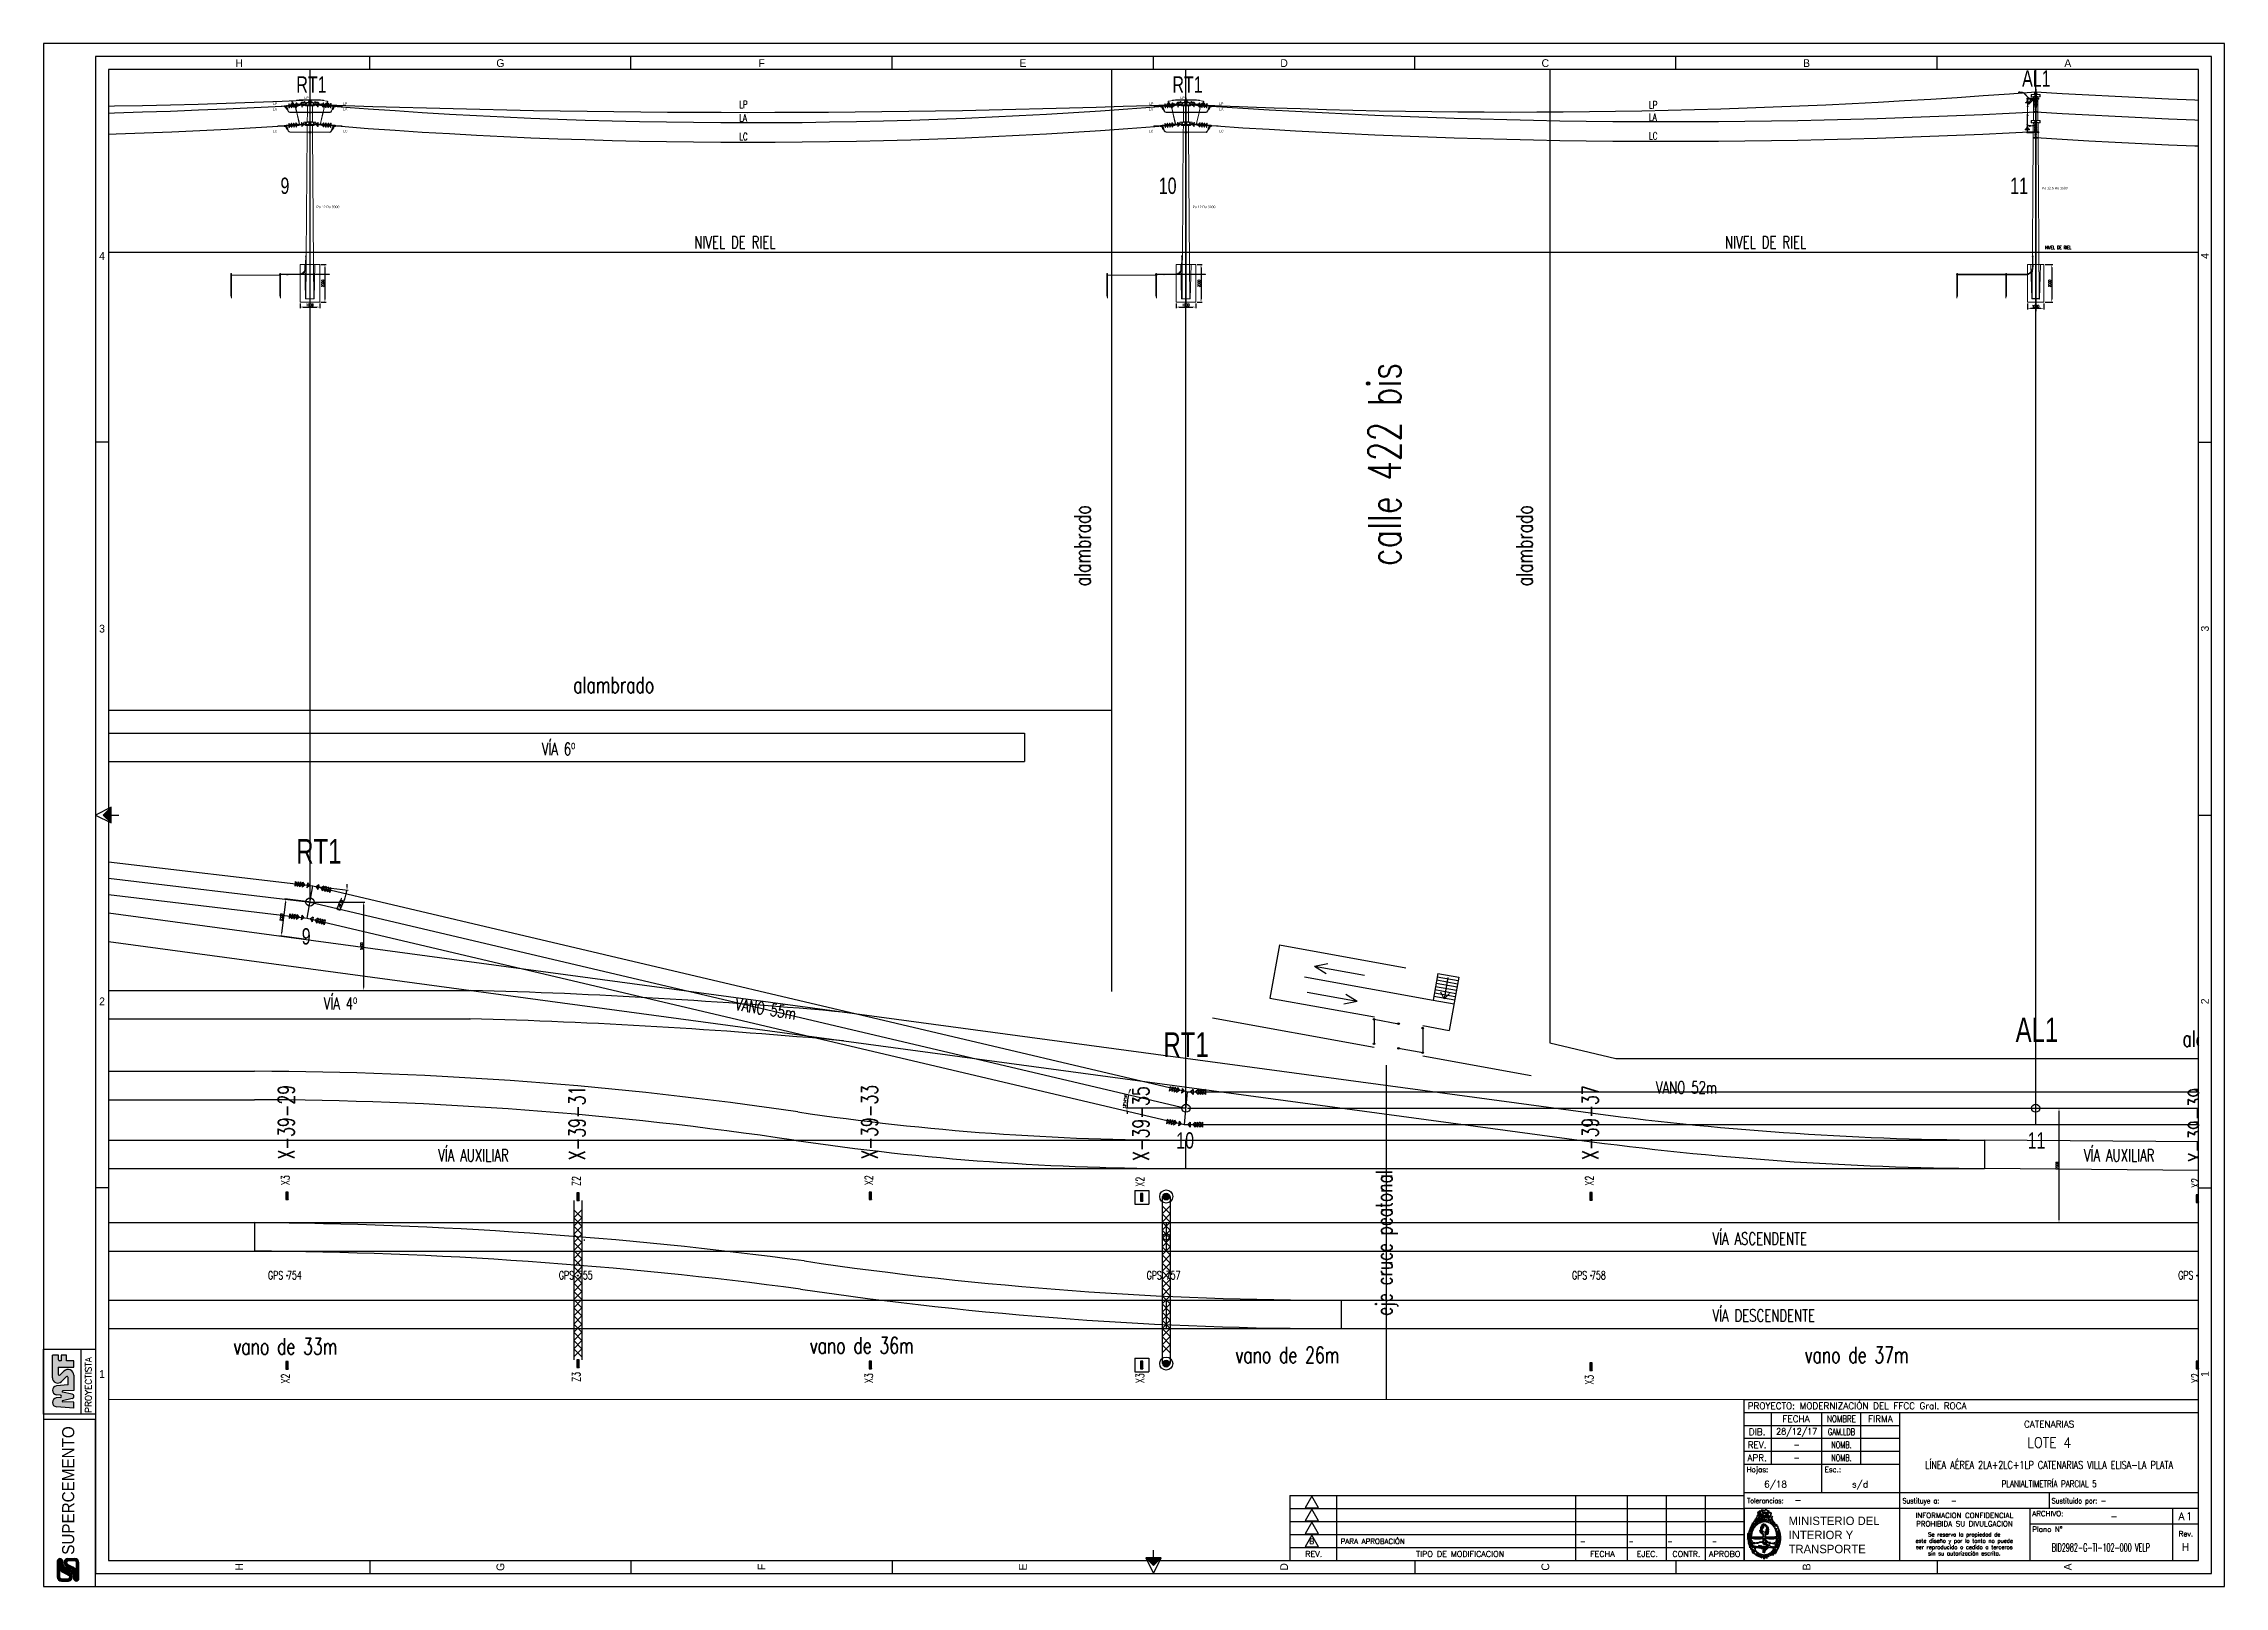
# Paper-space layout 'lámina 6' of a CAD drawing. Header units: millimetres. Extents: x -25 to 815, y 283 to 877.
# The model-space entities are those that its viewports show. They can reach past a viewport. Long polylines and large blocks are cut down to what shows.
import ezdxf
from ezdxf.enums import TextEntityAlignment as Align

# ---------------------------------------------------------------- set-up
doc = ezdxf.new("R2010")
doc.units = ezdxf.units.MM
for name, pattern in [('ACAD_ISO04W100', [30, 24, -3, 0, -3]), ('CENTER', [50.8, 31.75, -6.35, 6.35, -6.35]), ('CENTER2', [28.575, 19.05, -3.175, 3.175, -3.175]), ('CENTERX2', [20.32, 12.7, -2.54, 2.54, -2.54]), ('DASHED', [19.05, 12.7, -6.35])]:
    doc.linetypes.add(name, pattern=pattern)
doc.layers.add('03 Cerramientos', color=7, linetype='Continuous', lineweight=25)
for name, color, linetype in [('0_EJES', 1, 'CENTER2'), ('0_FORMATO', 7, 'Continuous'), ('E4_ESQUEMAS', 2, 'Continuous'), ('M0_EQUIPOS', 7, 'Continuous'), ('M_DIM', 1, 'Continuous'), ('Textos catenaria', 7, 'Continuous')]:
    doc.layers.add(name, color=color, linetype=linetype)
doc.styles.add('ARIAL', font='arial.ttf', dxfattribs={"width": 0.8})
doc.styles.add('ROMANS', font='arial.ttf', dxfattribs={"width": 0.7})
doc.styles.add('SIMPLEX', font='simplex.shx', dxfattribs={"width": 0.75})
doc.styles.add('STYLE1', font='romans.shx', dxfattribs={"width": 0.75})
doc.linetypes.add('FENCELINE2', pattern='A,0.25,-0.1,[132,ltypeshp.shx,S=0.1,R=0,X=-0.1,Y=0],-0.1,1', length=1.45)
doc.dimstyles.new('MSF-DIM1-50', dxfattribs={"dimscale": 50, "dimtxt": 3, "dimasz": 3.5, "dimexe": 1.5, "dimexo": 1.5, "dimgap": 1, "dimtad": 1, "dimdec": 3, "dimdsep": 46, "dimtxsty": 'SIMPLEX', "dimcen": 1.5, "dimclrd": 251, "dimclre": 251, "dimclrt": 7, "dimaunit": 1, "dimadec": 3, "dimazin": 0, "dimtfac": 1, "dimtdec": 3, "dimtmove": 0, "dimatfit": 3, "dimfxl": 1, "dimtolj": 1, "dimtzin": 0, "dimarcsym": 0})

psp = doc.layouts.new('lámina 6')

msp = doc.modelspace()

# ---------------------------------------------------------------- texts
at = {"layer": 'Textos catenaria', "width": 0.7}
for s, height, style, p in [('RT1', 1000, 'ROMANS', (2458314.8403, -548984.474)), ('RT1', 1000, 'ROMANS', (2511928.7121, -548984.474)), ('AL1', 1000, 'ROMANS', (2563928.1201, -548614.2512)), ('LP', 450, 'SIMPLEX', (2485414.8259, -549930.0117)), ('LP', 450, 'SIMPLEX', (2541094.3834, -549958.3154)), ('LA', 450, 'SIMPLEX', (2485414.8259, -550743.1946)), ('LA', 450, 'SIMPLEX', (2541094.3834, -550700.7389)), ('LC', 450, 'SIMPLEX', (2485414.8259, -551896.0269)), ('LC', 450, 'SIMPLEX', (2541094.3834, -551853.5717)), ('9', 1000, 'ROMANS', (2457343.9416, -555177.7077)), ('10', 1000, 'ROMANS', (2511092.2398, -555177.7077)), ('11', 1000, 'ROMANS', (2563197.1113, -555177.7077)), ('NIVEL DE RIEL', 750, 'SIMPLEX', (2482664.3154, -558507.3516)), ('NIVEL DE RIEL', 750, 'SIMPLEX', (2545740.7756, -558507.3516)), ('alambrado', 1000, 'SIMPLEX', (2475263.0559, -585707.8015)), ('VÍA 6º', 750, 'SIMPLEX', (2473331.1179, -589505.6276)), ('RT1', 1500, 'ROMANS', (2458306.6291, -596137.1034)), ('9', 1000, 'ROMANS', (2458644.4277, -601092.7645)), ('VÍA 4º', 750, 'SIMPLEX', (2459984.6173, -605076.4735)), ('AL1', 1500, 'ROMANS', (2563530.704, -607057.6023)), ('RT1', 1500, 'ROMANS', (2511376.5285, -607967.7093)), ('alambrado', 1000, 'SIMPLEX', (2573745.6739, -607343.1871)), ('VANO 52m', 750, 'SIMPLEX', (2541515.7479, -610215.929)), ('10', 1000, 'ROMANS', (2512163.2363, -613578.7118)), ('VÍA AUXILIAR', 750, 'SIMPLEX', (2466987.7107, -614358.6077)), ('11', 1000, 'ROMANS', (2564268.1078, -613578.7118)), ('VÍA AUXILIAR', 750, 'SIMPLEX', (2567703.8324, -614358.6077)), ('VÍA ASCENDENTE', 750, 'SIMPLEX', (2544972.5275, -619455.3094)), ('GPS 754', 500, 'SIMPLEX', (2456578.5448, -621577.2048)), ('GPS 755', 500, 'SIMPLEX', (2474378.5448, -621577.2048)), ('GPS 757', 500, 'SIMPLEX', (2510348.8801, -621577.2048)), ('GPS 758', 500, 'SIMPLEX', (2536378.5448, -621577.2048)), ('GPS 759', 500, 'SIMPLEX', (2573478.5448, -621577.2048)), ('VÍA DESCENDENTE', 750, 'SIMPLEX', (2544972.5275, -624163.3897)), ('vano de 33m', 1000, 'SIMPLEX', (2454469.162, -626175.8754)), ('vano de 36m', 1000, 'SIMPLEX', (2489737.8631, -626115.1074)), ('vano de 26m', 1000, 'SIMPLEX', (2515788.5485, -626696.8523)), ('vano de 37m', 1000, 'SIMPLEX', (2550627.3474, -626696.8523))]:
    msp.add_text(s, height=height, dxfattribs=dict(at, style=style)).set_placement(p)
at = {"layer": 'Textos catenaria', "style": 'SIMPLEX', "width": 0.7}
for s, height, rotation, p in [('calle 422 bis', 2000, 90, (2525904.4886, -577940.9649)), ('alambrado', 1000, 90, (2506916.8622, -579169.9496)), ('alambrado', 1000, 90, (2533964.8363, -579169.9496)), ('VANO 55m', 750, 350.830277075, (2485136.998, -605102.6439)), ('X-39-29', 1000, 90, (2458195.8454, -614239.7474)), ('X-39-33', 1000, 90, (2493895.8454, -614239.7474)), ('X-39-35', 1000, 90, (2510495.8454, -614329.7474)), ('X-39-37', 1000, 90, (2537995.8454, -614269.7474)), ('X-39-31', 1000, 90, (2475995.8454, -614289.7474)), ('X-39-39', 1000, 90, (2575095.8454, -614409.7474)), ('X3', 500, 90, (2457895.4601, -615807.8373)), ('Z2', 500, 90, (2475695.4601, -615857.8373)), ('X2', 500, 90, (2493595.4601, -615807.8373)), ('X2', 500, 90, (2510195.4601, -615897.8373)), ('X2', 500, 90, (2537695.4601, -615837.8373)), ('X2', 500, 90, (2574795.4601, -615977.8373)), ('X2', 500, 90, (2457895.4601, -627940.8148)), ('Z3', 500, 90, (2475695.4601, -627840.8148)), ('X3', 500, 90, (2493595.4601, -627920.8148)), ('X3', 500, 90, (2510195.4601, -627920.8148)), ('X3', 500, 90, (2537695.4601, -628020.8148)), ('X2', 500, 90, (2574795.4601, -627920.8148))]:
    msp.add_text(s, height=height, rotation=rotation, dxfattribs=at).set_placement(p)
at = {"layer": 'Textos catenaria', "color": 3, "style": 'SIMPLEX', "width": 0.7}
msp.add_text('eje cruce peatonal', height=1000, rotation=90, dxfattribs=at).set_placement((2525382.6808, -623806.1597))

# ---------------------------------------------------------------- blocks, each defined once
blk = doc.blocks.new('*X154')
at = {"color": 0}
for p, q in [((95.67, 17.54), (98.62, 20.48)), ((95.76, 17.45), (98.62, 20.31)), ((95.85, 17.36), (98.62, 20.13)), ((95.94, 17.27), (98.62, 19.95)), ((96.02, 17.18), (98.62, 19.78)), ((96.11, 17.09), (98.62, 19.6)), ((96.2, 17), (98.62, 19.42)), ((96.29, 16.92), (98.62, 19.25)), ((96.38, 16.83), (98.62, 19.07)), ((96.47, 16.74), (98.62, 18.89)), ((96.55, 16.65), (98.62, 18.71)), ((96.64, 16.56), (98.62, 18.54)), ((96.73, 16.47), (98.62, 18.36)), ((96.82, 16.39), (98.62, 18.18)), ((96.91, 16.3), (98.62, 18.01)), ((97, 16.21), (98.62, 17.83)), ((97.08, 16.12), (98.62, 17.65)), ((97.17, 16.03), (98.62, 17.48)), ((97.26, 15.94), (98.62, 17.3)), ((97.35, 15.86), (98.62, 17.12)), ((97.44, 15.77), (98.62, 16.95)), ((97.53, 15.68), (98.62, 16.77)), ((97.61, 15.59), (98.62, 16.59)), ((97.7, 15.5), (98.62, 16.42)), ((97.79, 15.41), (98.62, 16.24)), ((97.88, 15.33), (98.62, 16.06)), ((97.97, 15.24), (98.62, 15.89)), ((98.06, 15.15), (98.62, 15.71)), ((98.15, 15.06), (98.62, 15.53)), ((98.23, 14.97), (98.62, 15.36)), ((98.32, 14.88), (98.62, 15.18)), ((98.41, 14.79), (98.62, 15)), ((98.5, 14.71), (98.62, 14.83)), ((98.59, 14.62), (98.62, 14.65))]:
    blk.add_line(p, q, dxfattribs=at)
blk = doc.blocks.new('*X155')
at = {"color": 0}
for p, q in [((95.67, 17.54), (98.62, 20.48)), ((95.76, 17.45), (98.62, 20.31)), ((95.85, 17.36), (98.62, 20.13)), ((95.94, 17.27), (98.62, 19.95)), ((96.02, 17.18), (98.62, 19.78)), ((96.11, 17.09), (98.62, 19.6)), ((96.2, 17), (98.62, 19.42)), ((96.29, 16.92), (98.62, 19.25)), ((96.38, 16.83), (98.62, 19.07)), ((96.47, 16.74), (98.62, 18.89)), ((96.55, 16.65), (98.62, 18.71)), ((96.64, 16.56), (98.62, 18.54)), ((96.73, 16.47), (98.62, 18.36)), ((96.82, 16.39), (98.62, 18.18)), ((96.91, 16.3), (98.62, 18.01)), ((97, 16.21), (98.62, 17.83)), ((97.08, 16.12), (98.62, 17.65)), ((97.17, 16.03), (98.62, 17.48)), ((97.26, 15.94), (98.62, 17.3)), ((97.35, 15.86), (98.62, 17.12)), ((97.44, 15.77), (98.62, 16.95)), ((97.53, 15.68), (98.62, 16.77)), ((97.61, 15.59), (98.62, 16.59)), ((97.7, 15.5), (98.62, 16.42)), ((97.79, 15.41), (98.62, 16.24)), ((97.88, 15.33), (98.62, 16.06)), ((97.97, 15.24), (98.62, 15.89)), ((98.06, 15.15), (98.62, 15.71)), ((98.15, 15.06), (98.62, 15.53)), ((98.23, 14.97), (98.62, 15.36)), ((98.32, 14.88), (98.62, 15.18)), ((98.41, 14.79), (98.62, 15)), ((98.5, 14.71), (98.62, 14.83)), ((98.59, 14.62), (98.62, 14.65))]:
    blk.add_line(p, q, dxfattribs=at)
blk = doc.blocks.new('ISO_A1')
at = {"color": 7}
for p, q in [((-402.14, 287.48), (-402.14, 2.98)), ((402.86, 287.48), (-402.14, 287.48)), ((402.86, -286.52), (402.86, 287.48)), ((-402.14, -2.02), (-402.14, -286.52)), ((-402.14, -286.52), (-2.14, -286.52)), ((2.86, -286.52), (402.86, -286.52))]:
    blk.add_line(p, q, dxfattribs=at)
at = {"color": 254}
for p, q in [((-301.51, 287.48), (-301.51, 292.48)), ((-200.89, 287.48), (-200.89, 292.48)), ((-100.26, 287.48), (-100.26, 292.48)), ((0.36, 287.48), (0.36, 292.48)), ((100.99, 287.48), (100.99, 292.48)), ((201.61, 287.48), (201.61, 292.48)), ((302.24, 287.48), (302.24, 292.48)), ((-402.14, 143.98), (-407.14, 143.98)), ((402.86, 143.98), (407.86, 143.98)), ((-401.14, 3.48), (-407.14, 0.48)), ((-407.14, 0.48), (-401.14, -2.52)), ((-401.14, 3.48), (-404.14, 0.48)), ((-404.14, 0.48), (-401.14, -2.52)), ((-401.14, -2.52), (-401.14, 3.48)), ((-401.14, 0.48), (-398.14, 0.48)), ((402.86, 0.48), (407.86, 0.48)), ((-402.14, -143.02), (-407.14, -143.02)), ((402.86, -143.02), (407.86, -143.02)), ((3.36, -285.52), (-2.64, -285.52)), ((-2.64, -285.52), (0.36, -288.52)), ((-2.64, -285.52), (0.36, -291.52)), ((0.36, -285.52), (0.36, -282.52)), ((0.36, -288.52), (3.36, -285.52)), ((0.36, -291.52), (3.36, -285.52)), ((-301.51, -286.52), (-301.51, -291.52)), ((-200.89, -286.52), (-200.89, -291.52)), ((-100.26, -286.52), (-100.26, -291.52)), ((100.99, -286.52), (100.99, -291.52)), ((201.61, -286.52), (201.61, -291.52)), ((302.24, -286.52), (302.24, -291.52))]:
    blk.add_line(p, q, dxfattribs=at)
for points in [[(-427.14, 297.48), (-427.14, -296.52), (412.86, -296.52), (412.86, 297.48)], [(-407.14, 292.48), (-407.14, -291.52), (407.86, -291.52), (407.86, 292.48)]]:
    blk.add_lwpolyline(points, close=True, dxfattribs=at)
blk.add_blockref('*X154', (-499.76, -17.11), dxfattribs=at)
at = {"color": 254, "rotation": 90}
blk.add_blockref('*X155', (17.95, -384.14), dxfattribs=at)
at = {"color": 254}
for s, p in [('H', (-351.83, 289.98)), ('G', (-251.2, 289.98)), ('F', (-150.58, 289.98)), ('E', (-49.95, 289.98)), ('D', (50.67, 289.98)), ('C', (151.3, 289.98)), ('B', (251.92, 289.98)), ('A', (352.55, 289.98)), ('4', (-404.64, 215.73)), ('3', (-404.64, 72.23)), ('2', (-404.64, -71.27)), ('1', (-404.64, -214.77))]:
    blk.add_text(s, height=3, dxfattribs=at).set_placement(p, align=Align.MIDDLE_CENTER)
for s, p in [('4', (405.36, 215.73)), ('3', (405.36, 72.23)), ('2', (405.36, -71.27)), ('1', (405.36, -214.77)), ('H', (-351.83, -289.02)), ('G', (-251.2, -289.02)), ('F', (-150.58, -289.02)), ('E', (-49.95, -289.02)), ('D', (50.67, -289.02)), ('C', (151.3, -289.02)), ('B', (251.92, -289.02)), ('A', (352.55, -289.02))]:
    blk.add_text(s, height=3, rotation=90, dxfattribs=at).set_placement(p, align=Align.MIDDLE_CENTER)
blk = doc.blocks.new('ROTULO_REV_2.dwg')
at = {"color": 7}
for q in [(175, 25), (0, 0)]:
    blk.add_line((0, 25), q, dxfattribs=at)
at = {"color": 255}
for p, q in [((0, 20), (175, 20)), ((18, 25), (18, 0)), ((110, 25), (110, 0)), ((130, 25), (130, 0)), ((145, 25), (145, 0)), ((160, 25), (160, 0)), ((0, 15), (175, 15)), ((0, 10), (175, 10)), ((0, 5), (175, 5))]:
    blk.add_line(p, q, dxfattribs=at)
blk.add_line((0, 0), (175, 0))
at = {"color": 254}
for points in [[(8.48, 24.74), (5.88, 20.24), (11.08, 20.24)], [(8.48, 19.74), (5.88, 15.24), (11.08, 15.24)], [(8.48, 14.74), (5.88, 10.24), (11.08, 10.24)], [(8.48, 9.74), (5.88, 5.24), (11.08, 5.24)]]:
    blk.add_lwpolyline(points, close=True, dxfattribs=at)
at = {"color": 254, "style": 'STYLE1'}
for s, p in [('REV.', (9.25, 2.46)), ('TIPO DE MODIFICACION', (65.62, 2.46)), ('FECHA', (120.41, 2.46)), ('EJEC.', (137.72, 2.46)), ('CONTR.', (152.79, 2.46)), ('APROBO', (167.53, 2.46))]:
    blk.add_text(s, height=2.25, dxfattribs=at).set_placement(p, align=Align.MIDDLE_CENTER)
for tag, p in [('A', (7.58, 21.34)), ('A', (7.58, 16.34)), ('PARACONSULTA', (19.59, 21.34)), ('PARACONSULTA', (19.59, 16.34)), ('DD/MM/AA', (111.81, 21.34)), ('DD/MM/AA', (111.81, 16.34)), ('A', (7.58, 11.34)), ('PARACONSULTA', (19.59, 11.34)), ('DD/MM/AA', (111.81, 11.34)), ('DD/MM/AA', (111.81, 6.34)), ('A', (7.58, 6.34)), ('PARACONSULTA', (19.59, 6.34))]:
    blk.add_attdef(tag, p, '', height=2, dxfattribs=at)
at = {"color": 254, "style": 'STYLE1', "width": 0.8}
for p in [(130.5, 21.34), (130.5, 16.34), (145.5, 21.34), (145.5, 16.34), (162.61, 21.34), (162.61, 16.34), (130.5, 11.34), (145.5, 11.34), (162.61, 11.34), (130.5, 6.34), (145.5, 6.34), (162.61, 6.34)]:
    blk.add_attdef('NOMB.', p, '', height=2, dxfattribs=at)
blk = doc.blocks.new('ROTULO_CARATULA')
at = {"layer": '0_FORMATO', "color": 255}
for p, q in [((0, 0), (0, 62)), ((0, 52), (60, 52)), ((10.56, 37), (10.56, 57)), ((30, 37), (30, 57)), ((45, 37), (45, 57)), ((60, 0), (60, 57)), ((0, 47), (60, 47)), ((0, 42), (60, 42)), ((0, 37), (60, 37)), ((30, 26), (30, 37)), ((175, 26), (0, 26)), ((117.5, 26), (117.5, 20)), ((175, 20), (0, 20)), ((0, 19.43), (0, 0)), ((59.99, 0), (59.99, 19.16)), ((110, 20), (110, 0)), ((165, 20), (165, 0)), ((175, 14), (110, 14)), ((0, 0), (175, 0))]:
    blk.add_line(p, q, dxfattribs=at)
at = {"layer": '0_FORMATO', "color": 7}
for p, q in [((0, 62), (175, 62)), ((0, 57), (175, 57))]:
    blk.add_line(p, q, dxfattribs=at)
at = {"layer": '0_FORMATO', "color": 253}
for p, q in [((0, 19.89), (0, 17.7)), ((4.86, 16.59), (5.01, 16.8)), ((5.01, 16.8), (5.17, 17.01)), ((5.17, 17.01), (5.32, 17.22)), ((5.2, 18.25), (6.02, 19.07)), ((5.37, 18.01), (5.2, 18.25)), ((5.2, 17.43), (5.37, 17.66)), ((5.32, 17.22), (5.47, 17.43)), ((5.45, 17.88), (5.37, 18.01)), ((5.37, 17.66), (5.45, 17.79)), ((5.45, 17.79), (5.45, 17.88)), ((6.02, 19.07), (6.32, 19)), ((6.32, 19), (6.44, 19.06)), ((6.44, 19.06), (6.57, 19.34)), ((6.57, 19.34), (7.39, 18.79)), ((7.39, 18.79), (7.66, 19.34)), ((7.66, 19.34), (7.94, 18.79)), ((7.94, 18.79), (8.21, 19.62)), ((8.21, 19.62), (9.58, 19.07)), ((9.58, 19.07), (9.31, 18.25)), ((9.31, 18.25), (10.4, 18.25)), ((10.4, 18.25), (10.13, 16.6)), ((10.4, 16.72), (10.66, 16.82)), ((10.66, 16.82), (10.93, 16.92)), ((10.85, 16.82), (10.77, 16.64)), ((10.96, 16.99), (10.85, 16.82)), ((1.59, 8.58), (1.6, 8.83)), ((1.59, 8.34), (1.59, 8.58)), ((1.6, 8.83), (1.61, 9.07)), ((1.61, 9.07), (1.63, 9.31)), ((1.63, 9.31), (1.66, 9.56)), ((1.66, 9.56), (1.69, 9.8)), ((1.69, 9.8), (1.73, 10.04)), ((1.73, 10.04), (1.77, 10.28)), ((1.77, 10.28), (1.83, 10.52)), ((1.83, 10.52), (1.88, 10.75)), ((1.88, 10.75), (1.95, 10.99)), ((1.95, 10.99), (2.01, 11.23)), ((2.01, 11.23), (2.09, 11.46)), ((2.09, 11.46), (2.17, 11.69)), ((2.17, 11.69), (2.25, 11.93)), ((2.25, 11.93), (2.34, 12.16)), ((2.34, 12.16), (2.43, 12.39)), ((2.43, 12.39), (2.53, 12.62)), ((2.53, 12.62), (2.63, 12.85)), ((2.63, 12.85), (2.74, 13.08)), ((2.74, 13.08), (2.85, 13.3)), ((2.85, 13.3), (2.96, 13.53)), ((2.96, 13.53), (3.08, 13.76)), ((3.08, 13.76), (3.2, 13.98)), ((3.2, 13.98), (3.32, 14.2)), ((3.32, 14.2), (3.45, 14.43)), ((3.45, 14.43), (3.58, 14.65)), ((3.58, 14.65), (3.71, 14.87)), ((3.71, 14.87), (3.85, 15.09)), ((3.85, 15.09), (3.99, 15.3)), ((3.99, 15.3), (4.13, 15.52)), ((4.13, 15.52), (4.27, 15.74)), ((4.27, 15.74), (4.42, 15.95)), ((4.42, 15.95), (4.56, 16.17)), ((4.56, 16.17), (4.71, 16.38)), ((4.71, 16.38), (4.86, 16.59)), ((10.13, 16.6), (10.4, 16.72)), ((10.77, 16.64), (10.74, 16.45)), ((10.74, 16.45), (10.74, 16.25)), ((10.74, 16.25), (10.77, 16.04)), ((10.77, 16.04), (10.83, 15.82)), ((10.83, 15.82), (10.92, 15.6)), ((10.92, 15.6), (11.03, 15.38)), ((11.03, 15.38), (11.16, 15.15)), ((11.16, 15.15), (11.3, 14.92)), ((11.3, 14.92), (11.46, 14.69)), ((11.46, 14.69), (11.62, 14.46)), ((11.62, 14.46), (11.8, 14.24)), ((11.8, 14.24), (11.98, 14.01)), ((11.98, 14.01), (12.15, 13.79)), ((12.15, 13.79), (12.33, 13.58)), ((12.33, 13.58), (12.49, 13.37)), ((12.49, 13.37), (12.65, 13.18)), ((12.65, 13.18), (12.8, 12.99)), ((12.8, 12.99), (12.93, 12.81)), ((12.93, 12.81), (13.04, 12.65)), ((13.04, 12.65), (13.12, 12.49)), ((13.12, 12.49), (13.23, 12.29)), ((13.23, 12.29), (13.33, 12.07)), ((13.33, 12.07), (13.42, 11.85)), ((13.42, 11.85), (13.5, 11.63)), ((13.5, 11.63), (13.58, 11.4)), ((13.58, 11.4), (13.65, 11.17)), ((13.65, 11.17), (13.72, 10.93)), ((13.72, 10.93), (13.78, 10.7)), ((13.78, 10.7), (13.83, 10.45)), ((13.83, 10.45), (13.88, 10.21)), ((13.88, 10.21), (13.92, 9.96)), ((13.92, 9.96), (13.95, 9.72)), ((13.95, 9.72), (13.98, 9.47)), ((13.98, 9.47), (14, 9.21)), ((14, 9.21), (14.01, 8.96)), ((14.01, 8.96), (14.02, 8.71)), ((14.02, 8.46), (14.01, 8.2)), ((14.02, 8.71), (14.02, 8.46)), ((1.6, 8.09), (1.59, 8.34)), ((1.61, 7.84), (1.6, 8.09)), ((1.64, 7.59), (1.61, 7.84)), ((1.67, 7.34), (1.64, 7.59)), ((1.7, 7.09), (1.67, 7.34)), ((1.75, 6.84), (1.7, 7.09)), ((1.8, 6.59), (1.75, 6.84)), ((1.87, 6.34), (1.8, 6.59)), ((1.94, 6.08), (1.87, 6.34)), ((2.02, 5.83), (1.94, 6.08)), ((2.11, 5.58), (2.02, 5.83)), ((2.21, 5.32), (2.11, 5.58)), ((2.31, 5.06), (2.21, 5.32)), ((2.43, 4.81), (2.31, 5.06)), ((2.56, 4.55), (2.43, 4.81)), ((2.69, 4.29), (2.56, 4.55)), ((2.82, 4.07), (2.69, 4.29)), ((2.95, 3.85), (2.82, 4.07)), ((3.1, 3.63), (2.95, 3.85)), ((3.26, 3.41), (3.1, 3.63)), ((3.43, 3.19), (3.26, 3.41)), ((3.62, 2.98), (3.43, 3.19)), ((3.81, 2.77), (3.62, 2.98)), ((4.01, 2.58), (3.81, 2.77)), ((4.21, 2.39), (4.01, 2.58)), ((4.43, 2.2), (4.21, 2.39)), ((4.65, 2.04), (4.43, 2.2)), ((4.88, 1.88), (4.65, 2.04)), ((5.11, 1.74), (4.88, 1.88)), ((5.35, 1.61), (5.11, 1.74)), ((5.59, 1.51), (5.35, 1.61)), ((8.48, 1.82), (5.47, 2.1)), ((5.47, 2.1), (6.84, 1.28)), ((5.84, 1.42), (5.59, 1.51)), ((6.09, 1.35), (5.84, 1.42)), ((6.34, 1.3), (6.09, 1.35)), ((6.59, 1.28), (6.34, 1.3)), ((6.84, 1.28), (6.59, 1.28)), ((6.84, 1.28), (8.48, 1.82)), ((7.14, 1.25), (6.84, 1.28)), ((7.33, 1.17), (7.14, 1.25)), ((7.45, 1.02), (7.33, 1.17)), ((7.55, 0.78), (7.45, 1.02)), ((7.66, 0.46), (7.55, 0.78)), ((8.21, 1.28), (7.66, 0.46)), ((9.58, 1.55), (8.21, 1.28)), ((10.4, 2.65), (8.76, 1.82)), ((8.76, 1.82), (9.58, 1.55)), ((10.13, 1.82), (10.4, 2.65)), ((10.36, 1.92), (10.13, 1.82)), ((10.58, 2.03), (10.36, 1.92)), ((10.8, 2.15), (10.58, 2.03)), ((11.01, 2.27), (10.8, 2.15)), ((11.21, 2.41), (11.01, 2.27)), ((11.41, 2.55), (11.21, 2.41)), ((11.6, 2.7), (11.41, 2.55)), ((11.78, 2.86), (11.6, 2.7)), ((11.95, 3.02), (11.78, 2.86)), ((12.12, 3.2), (11.95, 3.02)), ((12.28, 3.38), (12.12, 3.2)), ((12.43, 3.56), (12.28, 3.38)), ((12.58, 3.76), (12.43, 3.56)), ((12.71, 3.95), (12.58, 3.76)), ((12.84, 4.16), (12.71, 3.95)), ((12.97, 4.37), (12.84, 4.16)), ((13.09, 4.58), (12.97, 4.37)), ((13.2, 4.8), (13.09, 4.58)), ((13.3, 5.03), (13.2, 4.8)), ((13.4, 5.26), (13.3, 5.03)), ((13.48, 5.49), (13.4, 5.26)), ((13.57, 5.72), (13.48, 5.49)), ((13.64, 5.96), (13.57, 5.72)), ((13.71, 6.2), (13.64, 5.96)), ((13.77, 6.45), (13.71, 6.2)), ((13.83, 6.69), (13.77, 6.45)), ((13.87, 6.94), (13.83, 6.69)), ((13.91, 7.19), (13.87, 6.94)), ((13.95, 7.44), (13.91, 7.19)), ((13.98, 7.7), (13.95, 7.44)), ((14, 7.95), (13.98, 7.7)), ((14.01, 8.2), (14, 7.95))]:
    blk.add_line(p, q, dxfattribs=at)
at = {"layer": '0_FORMATO'}
blk.add_line((59.99, 19.16), (59.99, 21.62), dxfattribs=at)
at = {"layer": '0_FORMATO', "color": 253}
for points in [[(0, 19.89), (0, 19.89)], [(6.3, 18.79), (5.47, 17.15), (4.93, 17.15), (4.93, 15.51), (5.22, 15.48), (5.42, 15.4), (5.5, 15.29), (5.44, 15.13), (5.2, 14.96), (5.42, 14.93), (5.66, 14.92), (5.92, 14.91), (6.21, 14.92), (6.5, 14.95), (6.79, 14.99), (7.09, 15.04), (7.39, 15.1), (7.67, 15.18), (7.94, 15.27), (8.19, 15.38), (8.41, 15.5), (8.6, 15.63), (8.76, 15.78), (5.75, 15.24), (6.3, 18.79)], [(6.02, 19.07), (5.2, 18.25), (5.51, 18.2), (5.75, 18.24), (5.93, 18.34), (6.03, 18.51), (6.06, 18.76), (6.02, 19.07)], [(5.75, 17.43), (5.47, 16.06), (5.69, 16.27), (5.83, 16.47), (5.9, 16.67), (5.9, 16.89), (5.85, 17.14), (5.75, 17.43)], [(6.57, 18.25), (6.02, 16.88), (6.25, 17.15), (6.42, 17.39), (6.53, 17.63), (6.58, 17.91), (6.57, 18.25)], [(6.02, 16.33), (6.84, 16.33), (6.57, 17.43), (7.66, 17.43), (7.39, 16.6), (8.21, 16.6), (7.94, 17.43), (8.76, 17.43), (8.78, 17.04), (8.85, 16.78), (9.01, 16.57), (9.31, 16.33), (9.25, 16.62), (9.18, 16.88), (9.09, 17.11), (8.99, 17.32), (8.88, 17.5), (8.76, 17.65), (8.63, 17.78), (8.49, 17.88), (8.34, 17.96), (8.19, 18.02), (8.03, 18.05), (7.87, 18.06), (7.71, 18.05), (7.54, 18.02), (7.38, 17.96), (7.21, 17.89), (7.05, 17.79), (6.9, 17.67), (6.75, 17.54), (6.6, 17.38), (6.47, 17.21), (6.34, 17.01), (6.22, 16.8), (6.11, 16.58), (6.02, 16.33)], [(8.21, 19.62), (8.07, 19.32), (7.95, 19.15), (7.82, 19.09), (7.64, 19.16), (7.39, 19.34), (6.57, 19.34), (6.68, 19.08), (6.81, 18.86), (6.96, 18.69), (7.13, 18.56), (7.32, 18.47), (7.51, 18.41), (7.72, 18.38), (7.94, 18.37), (8.16, 18.39), (8.4, 18.43), (8.63, 18.49), (8.87, 18.55), (9.11, 18.63), (9.35, 18.71), (9.58, 18.79), (8.21, 19.62)], [(6.57, 17.43), (6.7, 17.13), (6.83, 16.89), (6.98, 16.71), (7.15, 16.58), (7.36, 16.47), (7.62, 16.39), (7.94, 16.33), (7.66, 17.43), (6.57, 17.43)], [(6.84, 17.43), (6.84, 16.88), (7.39, 16.88), (7.39, 17.43), (6.84, 17.43)], [(6.93, 18.34), (7.02, 18.16), (6.93, 18.34)], [(7.75, 19.16), (7.85, 18.98), (7.75, 19.16)], [(7.94, 17.43), (7.94, 16.88), (8.76, 16.88), (8.76, 17.43), (7.94, 17.43)], [(8.21, 16.88), (9.03, 16.33), (8.21, 16.88)], [(8.48, 18.52), (8.48, 17.97), (9.03, 17.97), (8.48, 18.52)], [(8.76, 17.97), (9.85, 16.33), (9.75, 16.64), (9.65, 16.92), (9.54, 17.17), (9.4, 17.39), (9.23, 17.59), (9.02, 17.79), (8.76, 17.97)], [(9.03, 18.79), (9.31, 15.78), (10.67, 15.51), (10.67, 16.6), (10.13, 16.6), (10.4, 18.25), (9.03, 18.79)], [(9.67, 17.24), (9.76, 17.06), (9.67, 17.24)], [(1.37, 10.31), (1.37, 8.12), (1.64, 8.94), (2.46, 9.21), (2.3, 9.4), (2.15, 9.52), (2.06, 9.59), (2.06, 9.64), (2.19, 9.69), (2.46, 9.76), (1.37, 10.31)], [(6.02, 11.68), (6.09, 11.35), (6.17, 11.09), (6.27, 10.87), (6.41, 10.7), (6.58, 10.56), (6.8, 10.46), (7.06, 10.37), (7.39, 10.31), (7.39, 8.94), (2.74, 8.94), (2.76, 9.2), (2.79, 9.47), (2.82, 9.74), (2.85, 10), (2.86, 10.26), (2.85, 10.52), (2.82, 10.76), (2.75, 10.99), (2.63, 11.21), (2.46, 11.4), (2.74, 10.86), (1.92, 11.13), (1.64, 10.04), (2.19, 10.58), (1.92, 9.21), (2.46, 7.57), (2.74, 8.67), (7.39, 8.67), (7.39, 6.75), (7.94, 8.67), (8.2, 8.67), (8.46, 8.68), (8.72, 8.68), (8.99, 8.7), (9.26, 8.71), (9.53, 8.72), (9.8, 8.72), (10.07, 8.73), (10.33, 8.73), (10.6, 8.72), (10.87, 8.71), (11.13, 8.69), (11.39, 8.66), (11.64, 8.62), (11.89, 8.56), (12.14, 8.5), (12.38, 8.42), (12.62, 8.32), (12.85, 8.21), (13.07, 8.08), (13.28, 7.93), (13.49, 7.76), (13.68, 7.57), (12.59, 7.85), (12.04, 4.84), (10.67, 5.11), (11.5, 4.56), (10.13, 2.65), (11.22, 2.65), (12.59, 5.93), (13.68, 5.66), (12.86, 6.2), (12.86, 7.3), (13.68, 6.48), (13.96, 10.31), (13.14, 8.39), (13.14, 9.49), (12.89, 9.36), (12.64, 9.25), (12.38, 9.16), (12.12, 9.09), (11.85, 9.03), (11.58, 8.98), (11.3, 8.94), (11.02, 8.92), (10.74, 8.9), (10.46, 8.89), (10.18, 8.89), (9.89, 8.89), (9.61, 8.89), (9.33, 8.9), (9.05, 8.91), (8.76, 8.92), (8.49, 8.93), (8.21, 8.94), (7.94, 8.94), (8.48, 10.58), (7.12, 11.13), (7.09, 10.83), (7.01, 10.66), (6.86, 10.6), (6.63, 10.59), (6.3, 10.58), (6.02, 11.68)], [(1.64, 8.94), (1.69, 8.61), (1.75, 8.34), (1.84, 8.11), (1.98, 7.92), (2.18, 7.74), (2.46, 7.57), (1.92, 8.12), (2.46, 8.94), (1.64, 8.94)], [(1.92, 10.58), (1.92, 10.04), (2.46, 10.04), (1.92, 10.58)], [(2.01, 11.77), (2.1, 11.59), (2.01, 11.77)], [(2.1, 9.67), (2.28, 9.58), (2.1, 9.67)], [(2.19, 12.23), (2.18, 11.9), (2.19, 11.64), (2.23, 11.42), (2.33, 11.24), (2.49, 11.05), (2.74, 10.86), (2.46, 11.4), (3.28, 11.13), (2.19, 12.23)], [(3.28, 14.41), (3.13, 14.14), (2.98, 13.87), (2.85, 13.62), (2.73, 13.36), (2.63, 13.1), (2.55, 12.84), (2.5, 12.56), (2.47, 12.27), (2.46, 11.95), (2.6, 12.18), (2.73, 12.41), (2.87, 12.65), (3, 12.89), (3.12, 13.14), (3.21, 13.4), (3.29, 13.65), (3.33, 13.91), (3.33, 14.16), (3.28, 14.41)], [(2.74, 8.94), (7.39, 8.94), (7.39, 10.04), (7.23, 10.14), (7.08, 10.26), (6.94, 10.42), (6.82, 10.59), (6.71, 10.78), (6.61, 10.99), (6.54, 11.21), (6.48, 11.43), (6.43, 11.66), (6.4, 11.9), (6.4, 12.13), (6.41, 12.36), (6.44, 12.58), (6.49, 12.8), (6.56, 13), (6.65, 13.18), (6.76, 13.35), (6.9, 13.49), (7.06, 13.61), (7.24, 13.69), (7.45, 13.75), (7.68, 13.77), (7.9, 13.76), (8.11, 13.72), (8.3, 13.65), (8.48, 13.56), (8.64, 13.45), (8.79, 13.31), (8.92, 13.16), (9.03, 13), (9.13, 12.82), (9.21, 12.63), (9.28, 12.43), (9.32, 12.23), (9.35, 12.02), (9.36, 11.81), (9.36, 11.6), (9.33, 11.39), (9.28, 11.19), (9.22, 11), (9.14, 10.81), (9.03, 10.64), (8.91, 10.48), (8.77, 10.34), (8.6, 10.22), (8.42, 10.11), (8.21, 10.04), (8.21, 8.94), (12.59, 8.94), (12.58, 9.2), (12.57, 9.46), (12.55, 9.71), (12.53, 9.96), (12.5, 10.2), (12.46, 10.43), (12.42, 10.66), (12.37, 10.88), (12.31, 11.09), (12.26, 11.3), (12.19, 11.5), (12.12, 11.7), (12.05, 11.89), (11.97, 12.08), (11.88, 12.25), (11.79, 12.43), (11.7, 12.59), (11.6, 12.75), (11.5, 12.91), (11.39, 13.06), (11.28, 13.2), (11.17, 13.33), (11.05, 13.46), (10.93, 13.59), (10.81, 13.71), (10.68, 13.82), (10.55, 13.93), (10.42, 14.03), (10.28, 14.12), (10.15, 14.21), (10.01, 14.29), (9.86, 14.37), (9.72, 14.44), (9.57, 14.51), (9.42, 14.56), (9.27, 14.62), (9.12, 14.67), (8.97, 14.71), (8.82, 14.74), (8.66, 14.77), (8.51, 14.8), (8.35, 14.81), (8.19, 14.83), (8.03, 14.83), (7.87, 14.83), (7.72, 14.83), (7.56, 14.82), (7.4, 14.8), (7.24, 14.78), (7.08, 14.75), (6.93, 14.71), (6.77, 14.67), (6.61, 14.63), (6.46, 14.58), (6.3, 14.52), (6.15, 14.46), (6, 14.39), (5.85, 14.31), (5.7, 14.23), (5.56, 14.15), (5.41, 14.06), (5.27, 13.96), (5.13, 13.85), (4.99, 13.75), (4.86, 13.63), (4.73, 13.51), (4.6, 13.39), (4.47, 13.25), (4.35, 13.12), (4.23, 12.97), (4.11, 12.83), (4, 12.67), (3.89, 12.51), (3.78, 12.35), (3.68, 12.18), (3.58, 12), (3.49, 11.82), (3.4, 11.63), (3.32, 11.44), (3.24, 11.24), (3.16, 11.03), (3.09, 10.82), (3.03, 10.61), (2.97, 10.38), (2.92, 10.16), (2.87, 9.93), (2.83, 9.69), (2.79, 9.44), (2.76, 9.2), (2.74, 8.94)], [(2.74, 12.23), (3.28, 11.68), (3.28, 12.23), (2.74, 12.23)], [(2.74, 8.67), (2.98, 8.58), (3.24, 8.5), (3.5, 8.44), (3.76, 8.39), (4.04, 8.36), (4.32, 8.34), (4.6, 8.32), (4.88, 8.32), (5.17, 8.32), (5.45, 8.32), (5.74, 8.33), (6.02, 8.35), (6.31, 8.36), (6.58, 8.37), (6.86, 8.38), (7.13, 8.39), (7.39, 8.39), (7.14, 8.49), (6.89, 8.56), (6.63, 8.62), (6.36, 8.67), (6.09, 8.7), (5.81, 8.72), (5.53, 8.74), (5.25, 8.74), (4.96, 8.74), (4.67, 8.74), (4.39, 8.73), (4.1, 8.71), (3.82, 8.7), (3.54, 8.69), (3.27, 8.68), (3, 8.67), (2.74, 8.67)], [(2.83, 10.4), (2.92, 10.22), (2.83, 10.4)], [(3.01, 13.59), (2.95, 13.24), (2.91, 12.96), (2.94, 12.71), (3.06, 12.48), (3.28, 12.23), (3.24, 12.54), (3.29, 12.68), (3.56, 12.77), (3.01, 13.59)], [(3.28, 13.32), (3.33, 13), (3.28, 12.87), (3.01, 12.77), (3.28, 11.95), (3.46, 12.22), (3.57, 12.45), (3.63, 12.67), (3.6, 12.88), (3.49, 13.09), (3.28, 13.32)], [(3.83, 14.14), (3.83, 13.83), (3.78, 13.68), (3.62, 13.63), (3.28, 13.59), (4.11, 13.05), (4.65, 14.14), (3.83, 14.14)], [(3.56, 14.69), (3.83, 14.41), (3.56, 14.69)], [(3.83, 14.96), (3.77, 14.61), (3.73, 14.33), (3.76, 14.08), (3.88, 13.85), (4.11, 13.59), (4.11, 13.91), (4.16, 14.05), (4.32, 14.1), (4.65, 14.14), (4.38, 14.96), (3.83, 14.96)], [(4.38, 15.51), (4.65, 13.87), (5.47, 14.69), (4.38, 15.51)], [(4.65, 15.78), (4.65, 14.69), (5.75, 14.96), (5.47, 15.78), (4.65, 15.78)], [(5.75, 16.06), (5.75, 15.24), (6.3, 15.24), (6.3, 16.06), (5.75, 16.06)], [(6.02, 16.33), (6.02, 15.51), (6.57, 16.06), (7.39, 15.78), (7.15, 16.03), (6.92, 16.18), (6.67, 16.26), (6.38, 16.3), (6.02, 16.33)], [(6.84, 13.32), (7.66, 13.05), (6.3, 11.13), (9.03, 10.86), (8.21, 11.13), (9.03, 11.4), (8.97, 11.7), (8.91, 11.98), (8.84, 12.25), (8.76, 12.49), (8.67, 12.7), (8.56, 12.9), (8.44, 13.06), (8.3, 13.2), (8.13, 13.31), (7.94, 13.38), (7.71, 13.42), (7.46, 13.43), (7.17, 13.39), (6.84, 13.32)], [(6.57, 12.5), (6.3, 11.68), (6.57, 12.5)], [(6.3, 10.86), (7.39, 10.58), (6.3, 10.86)], [(6.48, 15.14), (6.66, 15.05), (6.48, 15.14)], [(6.57, 16.06), (6.57, 15.51), (7.12, 15.51), (6.57, 16.06)], [(6.84, 13.87), (6.57, 12.77), (7.39, 13.87), (6.84, 13.87)], [(6.57, 10.86), (7.39, 11.4), (6.57, 10.86)], [(6.57, 10.31), (7.39, 10.04), (6.57, 10.31)], [(6.84, 12.23), (7.66, 13.05), (7.34, 12.97), (7.13, 12.89), (7, 12.76), (6.92, 12.55), (6.84, 12.23)], [(7.39, 15.51), (8.76, 15.78), (8.76, 14.96), (9.03, 15.05), (9.29, 15.14), (9.53, 15.2), (9.74, 15.24), (9.92, 15.24), (10.05, 15.19), (10.14, 15.09), (10.16, 14.93), (10.13, 14.69), (10.95, 14.96), (10.95, 15.51), (10.76, 15.57), (10.56, 15.65), (10.35, 15.73), (10.14, 15.82), (9.92, 15.92), (9.69, 16.01), (9.47, 16.1), (9.25, 16.18), (9.03, 16.25), (8.81, 16.3), (8.6, 16.34), (8.4, 16.35), (8.21, 16.33), (8.03, 16.29), (7.87, 16.21), (7.72, 16.1), (7.59, 15.95), (7.48, 15.75), (7.39, 15.51)], [(7.39, 14.14), (8.21, 13.87), (7.39, 14.14)], [(7.57, 13.78), (7.75, 13.68), (7.57, 13.78)], [(7.66, 16.06), (7.94, 15.78), (7.66, 16.06)], [(7.94, 13.87), (8.76, 13.32), (7.94, 13.87)], [(8.21, 11.4), (9.03, 11.13), (7.94, 10.86), (9.31, 10.31), (9.31, 11.4), (8.21, 11.4)], [(7.94, 10.31), (7.94, 8.94), (8.21, 10.04), (9.31, 10.04), (7.94, 10.31)], [(7.94, 8.67), (7.95, 8.33), (7.97, 8.03), (8.01, 7.75), (8.1, 7.5), (8.26, 7.26), (8.48, 7.02), (7.94, 8.67)], [(8.21, 8.67), (8.46, 8.57), (8.71, 8.5), (8.98, 8.44), (9.24, 8.4), (9.52, 8.36), (9.8, 8.34), (10.08, 8.33), (10.36, 8.33), (10.65, 8.33), (10.93, 8.34), (11.22, 8.35), (11.5, 8.36), (11.78, 8.37), (12.06, 8.38), (12.33, 8.39), (12.59, 8.39), (12.34, 8.49), (12.09, 8.56), (11.83, 8.62), (11.56, 8.67), (11.28, 8.7), (11, 8.72), (10.72, 8.73), (10.44, 8.73), (10.15, 8.73), (9.87, 8.72), (9.58, 8.71), (9.3, 8.7), (9.02, 8.69), (8.75, 8.68), (8.48, 8.67), (8.21, 8.67)], [(8.39, 11.86), (8.58, 11.77), (8.39, 11.86)], [(8.76, 13.32), (8.76, 11.95), (8.76, 13.32)], [(9.03, 15.24), (10.4, 14.96), (9.03, 15.24)], [(9.03, 12.5), (9.31, 10.31), (9.4, 10.61), (9.46, 10.89), (9.48, 11.16), (9.45, 11.43), (9.4, 11.69), (9.31, 11.96), (9.18, 12.23), (9.03, 12.5)], [(9.12, 12.86), (9.21, 12.68), (9.12, 12.86)], [(10.13, 14.69), (11.5, 13.05), (12.04, 13.59), (12.86, 13.05), (12.59, 13.87), (11.22, 13.59), (11.16, 13.92), (11.06, 14.17), (10.91, 14.35), (10.71, 14.48), (10.45, 14.59), (10.13, 14.69)], [(10.67, 14.96), (12.04, 13.59), (11.98, 13.93), (11.91, 14.22), (11.81, 14.46), (11.68, 14.65), (11.51, 14.79), (11.29, 14.89), (11.02, 14.95), (10.67, 14.96)], [(11.4, 13.78), (11.59, 13.68), (11.4, 13.78)], [(12.04, 13.59), (11.92, 13.28), (11.84, 13.01), (11.83, 12.79), (11.89, 12.61), (12.03, 12.46), (12.26, 12.34), (12.59, 12.23), (12.04, 11.68), (12.32, 10.86), (13.41, 10.86), (13.14, 13.05), (12.04, 13.59)], [(12.23, 12.13), (12.41, 12.04), (12.23, 12.13)], [(12.41, 11.5), (12.5, 11.31), (12.41, 11.5)], [(12.59, 10.86), (12.59, 10.31), (13.14, 10.86), (12.59, 10.86)], [(12.59, 9.76), (12.59, 8.94), (12.59, 9.76)], [(12.59, 8.67), (12.59, 7.85), (12.59, 8.67)], [(13.14, 12.23), (13.13, 12), (13.1, 11.76), (13.05, 11.53), (13, 11.29), (12.94, 11.06), (12.89, 10.83), (12.86, 10.62), (12.85, 10.42), (12.87, 10.24), (12.93, 10.08), (13.03, 9.94), (13.19, 9.84), (13.41, 9.76), (12.86, 10.31), (13.96, 10.31), (13.14, 12.23)], [(12.86, 12.5), (13.14, 12.23), (12.86, 12.5)], [(12.86, 10.31), (13.41, 9.76), (13.14, 8.39), (13.33, 8.59), (13.47, 8.8), (13.57, 9.03), (13.64, 9.26), (13.67, 9.51), (13.69, 9.77), (13.69, 10.03), (13.69, 10.3), (13.68, 10.58), (12.86, 10.31)], [(14.05, 8.48), (14.14, 8.3), (14.05, 8.48)], [(1.64, 7.85), (1.64, 6.48), (1.92, 7.3), (2.46, 6.75), (2.51, 7.05), (2.46, 7.28), (2.35, 7.45), (2.16, 7.59), (1.93, 7.72), (1.64, 7.85)], [(1.92, 7.3), (1.64, 6.2), (2.74, 6.2), (1.92, 7.3)], [(2.74, 6.75), (1.92, 5.66), (3.01, 5.38), (2.74, 6.75)], [(1.92, 5.11), (3.28, 4.84), (3.01, 5.93), (1.92, 5.11)], [(2.1, 8.3), (2.28, 8.21), (2.1, 8.3)], [(2.28, 5.2), (2.37, 5.02), (2.28, 5.2)], [(2.46, 4.29), (4.38, 3.47), (4.38, 4.84), (4.09, 4.92), (3.81, 4.97), (3.55, 4.97), (3.31, 4.93), (3.08, 4.84), (2.87, 4.7), (2.66, 4.52), (2.46, 4.29)], [(2.74, 8.39), (2.78, 8.11), (2.85, 7.86), (2.93, 7.64), (3.03, 7.45), (3.14, 7.28), (3.27, 7.15), (3.41, 7.04), (3.57, 6.95), (3.74, 6.88), (3.92, 6.84), (4.11, 6.81), (4.3, 6.8), (4.51, 6.8), (4.72, 6.81), (4.94, 6.83), (5.16, 6.87), (5.38, 6.91), (5.61, 6.95), (5.84, 7), (6.07, 7.05), (6.3, 7.1), (6.52, 7.15), (6.75, 7.2), (6.97, 7.24), (7.18, 7.27), (7.39, 7.3), (7.39, 8.39), (2.74, 8.39)], [(2.74, 7.3), (3.01, 7.02), (2.74, 7.3)], [(2.74, 7.02), (3.01, 6.75), (2.74, 7.02)], [(2.74, 4.56), (2.85, 4.26), (2.97, 4.03), (3.12, 3.85), (3.3, 3.72), (3.53, 3.59), (3.83, 3.47), (3.72, 3.78), (3.61, 4.02), (3.47, 4.2), (3.29, 4.34), (3.05, 4.45), (2.74, 4.56)], [(3.01, 6.2), (3.13, 6.05), (3.27, 5.91), (3.45, 5.78), (3.64, 5.67), (3.86, 5.58), (4.09, 5.5), (4.34, 5.43), (4.61, 5.38), (4.88, 5.33), (5.17, 5.3), (5.47, 5.27), (5.77, 5.26), (6.07, 5.25), (6.37, 5.24), (6.67, 5.25), (6.97, 5.26), (7.26, 5.27), (7.55, 5.29), (7.82, 5.3), (8.08, 5.32), (8.32, 5.34), (8.55, 5.36), (8.76, 5.38), (8.76, 6.2), (8.96, 6.11), (9.17, 6), (9.38, 5.9), (9.59, 5.79), (9.8, 5.68), (10.01, 5.58), (10.22, 5.49), (10.43, 5.41), (10.64, 5.34), (10.84, 5.3), (11.04, 5.27), (11.23, 5.27), (11.42, 5.29), (11.59, 5.35), (11.76, 5.44), (11.92, 5.57), (12.06, 5.74), (12.2, 5.95), (12.32, 6.2), (12.05, 6.23), (11.79, 6.27), (11.53, 6.31), (11.27, 6.36), (11.01, 6.42), (10.75, 6.48), (10.49, 6.54), (10.23, 6.61), (9.97, 6.66), (9.71, 6.72), (9.45, 6.77), (9.19, 6.81), (8.94, 6.85), (8.68, 6.87), (8.42, 6.88), (8.16, 6.87), (7.9, 6.85), (7.65, 6.81), (7.39, 6.75), (8.76, 6.48), (8.43, 6.41), (8.15, 6.37), (7.91, 6.38), (7.7, 6.44), (7.5, 6.56), (7.31, 6.75), (7.12, 7.02), (3.01, 6.2)], [(3.01, 6.2), (4.11, 6.48), (3.75, 6.59), (3.49, 6.59), (3.27, 6.47), (3.01, 6.2)], [(3.01, 3.74), (3.28, 2.92), (4.11, 3.19), (3.01, 3.74)], [(3.28, 5.38), (3.56, 5.11), (3.28, 5.38)], [(3.56, 3.19), (3.76, 2.94), (3.95, 2.75), (4.15, 2.61), (4.36, 2.51), (4.6, 2.44), (4.88, 2.4), (5.2, 2.37), (4.65, 3.47), (3.56, 3.19)], [(3.56, 2.92), (3.83, 2.65), (3.56, 2.92)], [(7.39, 2.92), (7.39, 4.56), (3.83, 4.84), (3.95, 4.61), (4.07, 4.39), (4.2, 4.18), (4.34, 3.98), (4.48, 3.79), (4.64, 3.61), (4.8, 3.44), (4.96, 3.29), (5.13, 3.14), (5.31, 3), (5.49, 2.88), (5.68, 2.76), (5.87, 2.66), (6.06, 2.56), (6.26, 2.48), (6.46, 2.41), (6.66, 2.34), (6.87, 2.29), (7.07, 2.25), (7.28, 2.22), (7.49, 2.2), (7.7, 2.19), (7.91, 2.19), (8.12, 2.21), (8.33, 2.23), (8.53, 2.27), (8.74, 2.31), (8.94, 2.37), (9.14, 2.44), (9.34, 2.51), (9.54, 2.6), (9.73, 2.71), (9.92, 2.82), (10.1, 2.94), (10.28, 3.08), (10.46, 3.22), (10.62, 3.38), (10.79, 3.55), (10.94, 3.73), (11.09, 3.92), (11.23, 4.12), (11.37, 4.34), (11.5, 4.56), (11.16, 4.68), (10.86, 4.78), (10.59, 4.85), (10.34, 4.89), (10.11, 4.92), (9.89, 4.91), (9.7, 4.89), (9.52, 4.85), (9.35, 4.78), (9.19, 4.7), (9.04, 4.6), (8.9, 4.49), (8.75, 4.36), (8.61, 4.22), (8.46, 4.06), (8.31, 3.89), (8.15, 3.71), (7.98, 3.53), (7.8, 3.33), (7.6, 3.13), (7.39, 2.92)], [(4.11, 6.75), (5.47, 6.48), (4.11, 6.75)], [(4.11, 4.01), (4.38, 3.74), (4.11, 4.01)], [(4.93, 2.92), (4.9, 2.62), (4.82, 2.45), (4.67, 2.39), (4.44, 2.37), (4.11, 2.37), (5.2, 1.82), (6.84, 1.82), (4.93, 2.92)], [(4.38, 3.74), (5.2, 2.92), (4.38, 3.74)], [(4.47, 5.2), (4.56, 5.02), (4.47, 5.2)], [(4.84, 5.29), (5.02, 5.2), (4.84, 5.29)], [(5.2, 5.11), (6.57, 5.38), (6.27, 5.55), (6.03, 5.63), (5.81, 5.63), (5.61, 5.55), (5.41, 5.37), (5.2, 5.11)], [(5.2, 2.92), (5.47, 2.65), (5.2, 2.92)], [(5.2, 2.1), (5.39, 1.84), (5.58, 1.63), (5.79, 1.46), (6.01, 1.32), (6.26, 1.2), (6.53, 1.1), (6.84, 1), (5.2, 2.1)], [(5.38, 2.28), (5.57, 2.19), (5.38, 2.28)], [(5.57, 6.84), (5.66, 6.66), (5.57, 6.84)], [(5.75, 7.02), (7.39, 7.02), (5.75, 7.02)], [(5.75, 5.38), (6.57, 4.84), (5.75, 5.38)], [(5.75, 2.65), (6.02, 2.37), (5.75, 2.65)], [(6.02, 7.3), (6.3, 7.02), (6.02, 7.3)], [(6.3, 5.38), (6.57, 5.11), (6.3, 5.38)], [(6.3, 4.84), (6.57, 4.56), (6.3, 4.84)], [(6.3, 2.37), (6.57, 2.1), (6.3, 2.37)], [(6.57, 5.66), (6.57, 5.11), (7.39, 5.11), (6.57, 5.66)], [(6.57, 4.56), (6.89, 4.62), (7.15, 4.69), (7.38, 4.79), (7.58, 4.93), (7.76, 5.12), (7.94, 5.38), (7.59, 5.34), (7.31, 5.29), (7.07, 5.21), (6.88, 5.08), (6.72, 4.87), (6.57, 4.56)], [(6.84, 4.84), (7.12, 4.56), (6.84, 4.84)], [(6.93, 1.64), (7.02, 1.46), (6.93, 1.64)], [(7.12, 7.02), (7.19, 6.7), (7.28, 6.49), (7.41, 6.36), (7.62, 6.28), (7.94, 6.2), (7.12, 7.02)], [(7.12, 1.82), (7.94, 1.55), (7.39, 0.73), (8.76, 1.82), (7.12, 1.82)], [(7.39, 4.56), (7.39, 3.19), (7.39, 4.56)], [(7.39, 3.19), (7.66, 2.92), (7.39, 3.19)], [(7.57, 1.46), (7.75, 1.37), (7.57, 1.46)], [(7.94, 5.11), (7.66, 3.19), (7.94, 5.11)], [(7.66, 3.19), (7.94, 2.92), (7.66, 3.19)], [(7.75, 0.82), (7.85, 0.64), (7.75, 0.82)], [(7.94, 6.75), (7.94, 6.2), (8.48, 6.2), (8.48, 6.75), (7.94, 6.75)], [(7.94, 4.56), (7.94, 3.19), (7.94, 4.56)], [(8.21, 8.39), (8.28, 8.21), (8.37, 8.03), (8.48, 7.86), (8.6, 7.69), (8.73, 7.54), (8.87, 7.4), (9.03, 7.27), (9.2, 7.15), (9.37, 7.04), (9.55, 6.94), (9.74, 6.86), (9.93, 6.79), (10.12, 6.73), (10.32, 6.68), (10.51, 6.65), (10.71, 6.64), (10.9, 6.63), (11.09, 6.65), (11.27, 6.67), (11.44, 6.72), (11.61, 6.78), (11.77, 6.86), (11.92, 6.95), (12.06, 7.07), (12.19, 7.2), (12.3, 7.35), (12.39, 7.52), (12.47, 7.71), (12.53, 7.92), (12.57, 8.14), (12.59, 8.39), (8.21, 8.39)], [(8.21, 5.38), (8.21, 4.56), (8.76, 4.56), (8.76, 5.38), (8.21, 5.38)], [(8.48, 7.3), (9.58, 6.75), (8.48, 7.3)], [(8.48, 6.48), (8.76, 6.2), (8.48, 6.48)], [(8.48, 5.93), (8.76, 5.11), (8.48, 5.93)], [(9.31, 5.93), (8.48, 5.11), (8.76, 5.09), (9, 5.11), (9.19, 5.17), (9.32, 5.29), (9.39, 5.45), (9.39, 5.66), (9.31, 5.93)], [(8.76, 1.55), (8.48, 1), (9.03, 1), (8.76, 1.55)], [(8.67, 2.01), (8.85, 1.92), (8.67, 2.01)], [(8.76, 5.93), (9.31, 5.38), (9.31, 5.93), (8.76, 5.93)], [(8.76, 2.37), (9.03, 2.1), (8.76, 2.37)], [(8.94, 6.11), (9.12, 6.02), (8.94, 6.11)], [(9.03, 7.3), (9.31, 7.02), (9.03, 7.3)], [(9.03, 5.11), (9.31, 4.84), (9.03, 5.11)], [(9.03, 1.82), (10.13, 2.37), (9.81, 2.4), (9.58, 2.37), (9.39, 2.27), (9.22, 2.09), (9.03, 1.82)], [(9.21, 1.46), (9.4, 1.37), (9.21, 1.46)], [(9.58, 7.02), (9.58, 6.48), (10.13, 6.48), (9.58, 7.02)], [(9.58, 5.93), (9.85, 5.66), (9.58, 5.93)], [(9.76, 1.73), (9.94, 1.64), (9.76, 1.73)], [(9.85, 2.92), (10.13, 2.65), (9.85, 2.92)], [(9.94, 5.47), (10.04, 5.29), (9.94, 5.47)], [(10.04, 6.93), (10.22, 6.84), (10.04, 6.93)], [(10.13, 5.38), (10.4, 5.11), (10.13, 5.38)], [(10.13, 2.1), (11.5, 2.1), (10.13, 2.1)], [(10.31, 6.66), (10.49, 6.57), (10.31, 6.66)], [(11.22, 3.47), (11.05, 3.23), (10.97, 3.1), (10.97, 3.01), (11.05, 2.88), (11.22, 2.65), (10.99, 2.81), (10.86, 2.9), (10.77, 2.9), (10.64, 2.81), (10.4, 2.65), (12.04, 2.65), (12.04, 3.19), (11.22, 3.47)], [(10.49, 5.2), (10.58, 5.02), (10.49, 5.2)], [(10.67, 6.75), (10.95, 6.48), (10.67, 6.75)], [(10.95, 4.84), (11.22, 4.56), (10.95, 4.84)], [(11.04, 6.57), (11.13, 6.39), (11.04, 6.57)], [(11.22, 5.11), (12.04, 4.84), (11.22, 5.11)], [(11.22, 4.29), (11.5, 4.01), (11.22, 4.29)], [(11.4, 6.39), (11.59, 6.3), (11.4, 6.39)], [(11.77, 4.56), (12.32, 3.74), (11.5, 3.47), (12.32, 2.92), (13.14, 4.84), (11.77, 4.56)], [(11.5, 4.01), (12.32, 3.47), (11.5, 4.01)], [(11.95, 6.39), (12.13, 6.3), (11.95, 6.39)], [(12.04, 5.66), (12.32, 5.38), (12.04, 5.66)], [(12.23, 4.2), (12.41, 4.11), (12.23, 4.2)], [(12.32, 6.75), (12.59, 6.48), (12.32, 6.75)], [(12.59, 5.93), (12.32, 4.84), (12.62, 4.92), (12.83, 5.03), (12.95, 5.16), (12.98, 5.32), (12.93, 5.49), (12.8, 5.7), (12.59, 5.93)], [(12.86, 8.12), (13.68, 7.57), (12.86, 8.12)], [(12.86, 7.3), (12.86, 6.2), (13.68, 6.2), (13.68, 7.3), (12.86, 7.3)], [(13.14, 5.93), (13.14, 4.84), (13.14, 5.93)]]:
    blk.add_lwpolyline(points, dxfattribs=at)
at = {"layer": '0_FORMATO', "color": 255, "style": 'STYLE1'}
for s, p in [('PROYECTO:', (10.48, 59.5)), ('DIB.', (5.03, 49.5)), ('FECHA', (19.99, 54.5)), ('FIRMA', (52.5, 54.5)), ('REV.', (5.03, 44.5)), ('APR.', (5.03, 39.5))]:
    blk.add_text(s, height=2.5, dxfattribs=at).set_placement(p, align=Align.MIDDLE)
at = {"layer": '0_FORMATO', "color": 255, "style": 'STYLE1', "width": 0.8}
blk.add_text('NOMBRE', height=2.5, dxfattribs=at).set_placement((37.5, 54.5), align=Align.MIDDLE)
at = {"layer": '0_FORMATO', "color": 255, "style": 'STYLE1'}
for s, p in [('Hojas:', (1, 36)), ('Esc.:', (31, 36)), ('ARCHIVO:', (111, 19))]:
    blk.add_text(s, height=2, dxfattribs=at).set_placement(p, align=Align.TOP_LEFT)
at = {"layer": '0_FORMATO', "color": 255, "style": 'STYLE1', "width": 0.8}
for s, p in [('Tolerancias: ', (1.17, 23.98)), ('Sustituye a:', (61, 23.95)), ('Sustituido por:', (118.5, 23.95))]:
    blk.add_text(s, height=2, dxfattribs=at).set_placement(p, align=Align.TOP_LEFT)
at = {"layer": '0_FORMATO', "linetype": 'Continuous'}
for s, height, p in [('MINISTERIO DEL', 3.2516, (17.14, 13.61)), ('INTERIOR Y', 3.252, (17.14, 8.19)), ('TRANSPORTE', 3.252, (17.14, 2.77))]:
    blk.add_text(s, height=height, dxfattribs=at).set_placement(p)
at = {"layer": '0_FORMATO', "color": 255, "style": 'STYLE1'}
for s, height, p in [('INFORMACION CONFIDENCIAL', 2, (84.88, 16.33)), ('PROHIBIDA SU DIVULGACION', 2, (84.88, 13.09)), ('Se reserva la propiedad de', 1.5, (84.82, 9.23)), ('este diseño y por lo tanto no puede', 1.5, (84.82, 6.8)), ('ser reproducido o cedido a terceros', 1.5, (84.82, 4.37)), ('sin su autorización escrita.', 1.5, (84.82, 1.94))]:
    blk.add_text(s, height=height, dxfattribs=at).set_placement(p, align=Align.CENTER)
blk.add_text('A', height=3, dxfattribs=at).set_placement((168.44, 18.46), align=Align.TOP_CENTER)
at = {"layer": '0_FORMATO', "color": 254, "style": 'STYLE1'}
blk.add_text('Plano N°', height=2, dxfattribs=at).set_placement((111, 13), align=Align.TOP_LEFT)
blk.add_text('Rev.', height=2, dxfattribs=at).set_placement((170.2, 11.25), align=Align.TOP_CENTER)
at = {"layer": '0_FORMATO', "color": 253, "style": 'STYLE1'}
for tag, p, height in [('NOM_PROYECTO', (21.39, 58.25), 2.5), ('HOJAS', (7.74, 28.09), 2.5), ('XXXXXXXXXX', (19.32, 22.04), 2.5), ('XXXX-X-XX-XXX-XXXX', (79.63, 21.9), 2), ('XXXX-X-XX-XXX-XXXX', (140.21, 21.9), 2)]:
    blk.add_attdef(tag, p, '', height=height, dxfattribs=at)
at = {"layer": '0_FORMATO', "color": 253, "style": 'STYLE1', "flags": 4}
for tag, width, p in [('DD/MM/AA', 0.9, (20.25, 49.5)), ('NOMB.', 0.7, (37.5, 49.5)), ('DD/MM/AA', 0.9, (20.25, 44.5)), ('NOMB.', 0.7, (37.5, 44.5)), ('DD/MM/AA', 0.9, (20.25, 39.5)), ('NOMB.', 0.7, (37.5, 39.5))]:
    blk.add_attdef(tag, text='', height=2.5, dxfattribs=dict(at, width=width)).set_placement(p, align=Align.MIDDLE)
at = {"layer": '0_FORMATO', "color": 254, "style": 'STYLE1', "flags": 4}
blk.add_attdef('SECTOR', text='', height=2.5, dxfattribs=at).set_placement((117.5, 51.21), align=Align.CENTER)
at = {"layer": '0_FORMATO', "color": 253, "style": 'STYLE1', "width": 0.9, "flags": 4}
for tag, p in [('EQUIPO', (117.5, 43.35)), ('DESCRIPCION_1', (117.5, 35.26)), ('XXXX-X-XX-XXX-XXXX', (137.44, 3.47))]:
    blk.add_attdef(tag, text='', height=4, dxfattribs=at).set_placement(p, align=Align.CENTER)
at = {"layer": '0_FORMATO', "color": 253, "style": 'STYLE1', "flags": 4}
for tag, height, p in [('ESCALA', 2.5, (44.68, 28.09)), ('DESCRIPCION_2', 2.5, (117.5, 28.21)), ('XX', 3, (169.98, 3.63))]:
    blk.add_attdef(tag, text='', height=height, dxfattribs=at).set_placement(p, align=Align.CENTER)
blk.add_attdef('XXXXXXXXXXX', text='', height=2.5, dxfattribs=at).set_placement((142.54, 16.91), align=Align.MIDDLE)
at = {"layer": '0_FORMATO', "color": 255, "style": 'STYLE1', "flags": 4}
blk.add_attdef('X', text='', height=3, dxfattribs=at).set_placement((171.49, 15.46), align=Align.CENTER)
blk = doc.blocks.new('A$C1FFA7F0F')
h = blk.add_hatch(color=20)
h.paths.add_polyline_path([(9.16, 13.94), (9.64, 13.94, -1), (9.64, 13.44), (9.16, 13.44, 0.273167), (6.68, 11.97), (5.33, 9.52, -0.273167), (3.55, 8.47), (3.07, 8.47, 1), (3.07, 6.37), (9.04, 6.37, 0.414214), (10.69, 8.02), (10.69, 10.66, 0.761103), (7.82, 11.34), (6.47, 8.89, -0.273167), (3.55, 7.17), (3.07, 7.17, -1), (3.07, 7.67), (3.55, 7.67, 0.273167), (6.03, 9.14), (7.38, 11.59, -0.273167), (9.16, 12.64), (9.64, 12.64, 1), (9.64, 14.74), (3.67, 14.74, 0.414214), (2.02, 13.09), (2.02, 10.45, 0.761103), (4.89, 9.76), (6.24, 12.21, -0.273167)])
h.paths.add_polyline_path([(5.36, 12.52), (4.1, 10.2, -0.777391), (2.92, 10.5), (2.92, 13.09, -0.414214), (3.67, 13.84), (5.83, 13.84, -0.658298), (6.01, 13.41, 0.064981)], flags=16)
h.paths.add_polyline_path([(9.79, 10.6), (9.79, 8.02, -0.414214), (9.04, 7.27), (6.87, 7.27, -0.658298), (6.69, 7.69, 0.064981), (7.34, 8.59), (8.6, 10.91, -0.777391)], flags=16)
at = {"color": 254}
for p, q in [((2.02, 13.09), (2.02, 10.45)), ((2.92, 13.09), (2.92, 10.5)), ((3.55, 8.47), (3.07, 8.47)), ((9.64, 14.74), (3.67, 14.74)), ((5.83, 13.84), (3.67, 13.84)), ((4.1, 10.2), (5.36, 12.52)), ((4.89, 9.76), (6.24, 12.21)), ((5.33, 9.52), (6.68, 11.97)), ((6.03, 9.14), (7.38, 11.59)), ((6.47, 8.89), (7.82, 11.34)), ((8.6, 10.91), (7.34, 8.59)), ((9.16, 13.94), (9.64, 13.94)), ((9.16, 13.44), (9.64, 13.44)), ((9.16, 12.64), (9.64, 12.64)), ((9.79, 8.02), (9.79, 10.6)), ((10.69, 10.66), (10.69, 8.02)), ((3.55, 7.67), (3.07, 7.67)), ((3.55, 7.17), (3.07, 7.17)), ((3.07, 6.37), (9.04, 6.37)), ((6.87, 7.27), (9.04, 7.27))]:
    blk.add_line(p, q, dxfattribs=at)
for centre, radius, start, end in [((3.67, 13.09), 1.65, 90, 180), ((3.55, 10.5), 1.53, 177.9851, 331.11432), ((3.07, 7.42), 1.05, 90, 270), ((3.67, 13.09), 0.75, 90, 180), ((3.55, 10.5), 0.631, 180, 331.44476), ((3.55, 10.5), 2.03, 270, 331.11432), ((3.55, 10.5), 2.83, 270, 331.11432), ((3.55, 10.5), 3.33, 270, 331.11432), ((9.12, 10.47), 4.28, 136.57307, 151.46534), ((5.83, 13.59), 0.25, 316.57307, 90), ((9.16, 10.6), 3.33, 90, 151.11432), ((9.16, 10.6), 2.83, 90, 151.11432), ((3.59, 10.63), 4.28, 316.57307, 331.46534), ((9.16, 10.6), 2.03, 90, 151.11432), ((9.16, 10.6), 1.53, 2.0149, 151.11432), ((9.16, 10.6), 0.631, 0, 151.44476), ((9.64, 13.69), 1.05, 270, 90), ((9.64, 13.69), 0.25, 270, 90), ((3.07, 7.42), 0.25, 90, 270), ((6.87, 7.52), 0.25, 136.57307, 270), ((9.04, 8.02), 1.65, 270, 0), ((9.04, 8.02), 0.75, 270, 0)]:
    blk.add_arc(centre, radius, start, end, dxfattribs=at)
blk = doc.blocks.new('A$C4AE07E70')
blk.add_hatch(color=160).paths.add_polyline_path([(15.45, 14.35), (18.06, 14.35), (18.06, 8.33), (20.5, 8.33), (20.5, 11.18), (22.68, 11.18), (22.68, 13.25), (20.51, 13.25), (20.51, 13.86, -0.414214), (20.94, 14.29), (22.7, 14.29), (22.7, 16.62), (14.06, 16.62, 0.665978), (12.6, 13.12), (14.39, 11.31, -0.665978), (14.09, 10.58), (11.29, 10.58), (10.89, 15.07, 0.906345), (7.5, 15.1), (7.32, 13.47, -0.898012), (6.44, 13.47), (6.26, 15.1, 0.906345), (2.87, 15.07), (2.27, 8.33), (4.58, 8.33), (4.79, 12.65, -0.872619), (5.21, 12.68), (6.05, 8.99, 0.79913), (7.71, 8.99), (8.54, 12.68, -0.872619), (8.97, 12.65), (9.18, 8.33), (14.98, 8.33, 0.665048), (16.58, 12.15), (15.15, 13.62, -0.665048)])
at = {"color": 254}
for p, q in [((2.27, 8.33), (2.87, 15.07)), ((4.58, 8.33), (4.79, 12.65)), ((6.05, 8.99), (5.21, 12.68)), ((6.44, 13.47), (6.26, 15.1)), ((7.32, 13.47), (7.5, 15.1)), ((7.71, 8.99), (8.54, 12.68)), ((9.18, 8.33), (8.97, 12.65)), ((11.29, 10.58), (10.89, 15.07)), ((11.28, 10.58), (14.09, 10.58)), ((14.39, 11.31), (12.6, 13.12)), ((14.06, 16.62), (22.7, 16.62)), ((15.15, 13.62), (16.58, 12.15)), ((18.06, 14.35), (15.45, 14.35)), ((18.06, 14.35), (18.06, 8.33)), ((20.5, 8.33), (20.5, 11.18)), ((20.5, 11.18), (22.68, 11.18)), ((20.51, 13.25), (20.51, 13.86)), ((22.68, 13.25), (20.51, 13.25)), ((20.94, 14.29), (22.7, 14.29)), ((22.68, 11.18), (22.68, 13.25)), ((22.7, 14.29), (22.7, 16.62)), ((2.27, 8.33), (4.58, 8.33)), ((14.98, 8.33), (9.18, 8.33)), ((18.06, 8.33), (20.5, 8.33))]:
    blk.add_line(p, q, dxfattribs=at)
for centre, radius, start, end in [((4.57, 14.92), 1.7, 6.15158, 174.90132), ((5, 12.64), 0.215, 12.74121, 177.17543), ((6.88, 9.18), 0.849, 192.74121, 347.25879), ((6.88, 13.52), 0.445, 186.15158, 353.84842), ((9.19, 14.92), 1.7, 5.09868, 173.84842), ((8.75, 12.64), 0.215, 2.82457, 167.25879), ((14.06, 14.57), 2.05, 90, 224.65105), ((14.09, 11.01), 0.426, 270, 44.65105), ((14.98, 10.58), 2.25, 270, 44.50331), ((15.45, 13.92), 0.43, 90, 224.50331), ((20.94, 13.86), 0.43, 90, 180)]:
    blk.add_arc(centre, radius, start, end, dxfattribs=at)
blk = doc.blocks.new('Logo MSF y Supercemento')
at = {"color": 254}
for p, q in [((66.28, 20), (91.28, 20)), ((66.28, 0), (66.28, 20)), ((91.28, 20), (91.28, 0)), ((66.28, 5.53), (91.28, 5.53)), ((91.28, 0), (66.28, 0))]:
    blk.add_line(p, q, dxfattribs=at)
blk.add_lwpolyline([(64.28, 0), (64.28, 20), (0, 20), (0, 0)], close=True, dxfattribs=at)
for name, p in [('A$C1FFA7F0F', (0, 0)), ('A$C4AE07E70', (66.28, 0))]:
    blk.add_blockref(name, p)
at = {"color": 254, "style": 'ARIAL', "width": 0.9}
blk.add_text('SUPERCEMENTO', height=4.66, dxfattribs=at).set_placement((36.9, 10.53), align=Align.MIDDLE_CENTER)
at = {"color": 254, "style": 'STYLE1'}
blk.add_text('PROYECTISTA', height=2.5, dxfattribs=at).set_placement((66.82, 1.5))
blk = doc.blocks.new('*D124')
at = {"color": 251, "lineweight": -2}
for p, q in [((2564832, -611107), (2566259, -611107)), ((2566184, -611282), (2566184, -617932)), ((2564832, -618107), (2566259, -618107))]:
    blk.add_line(p, q, dxfattribs=at)
at = {"color": 251}
for points in [[(2566155, -611282), (2566213, -611282), (2566184, -611107)], [(2566155, -617932), (2566213, -617932), (2566184, -618107)]]:
    blk.add_solid(points, dxfattribs=at)
at = {"layer": 'Defpoints', "color": 0}
for p in [(2564757, -611107), (2564757, -618107), (2566184, -618107)]:
    blk.add_point(p, dxfattribs=at)
at = {"color": 7, "insert": (2566059, -614607), "char_height": 150, "attachment_point": 5, "rotation": 90, "style": 'SIMPLEX'}
blk.add_mtext('\\A1;7000', dxfattribs=at)
blk = doc.blocks.new('*D197')
at = {"color": 251, "lineweight": -2}
for p, q in [((2814637, -561871), (2814637, -562247)), ((2814812, -562172), (2815462, -562172)), ((2815637, -561871), (2815637, -562247))]:
    blk.add_line(p, q, dxfattribs=at)
at = {"color": 251}
for points in [[(2814812, -562143), (2814812, -562201), (2814637, -562172)], [(2815462, -562143), (2815462, -562201), (2815637, -562172)]]:
    blk.add_solid(points, dxfattribs=at)
at = {"layer": 'Defpoints', "color": 0}
for p in [(2814637, -561796), (2815637, -561796), (2815637, -562172)]:
    blk.add_point(p, dxfattribs=at)
at = {"color": 7, "insert": (2815137, -562047), "char_height": 150, "attachment_point": 5, "style": 'SIMPLEX'}
blk.add_mtext('\\A1;1000', dxfattribs=at)
blk = doc.blocks.new('*D198')
at = {"color": 251, "lineweight": -2}
for p, q in [((2815712, -559496), (2816197, -559496)), ((2816122, -559671), (2816122, -561621)), ((2815712, -561796), (2816197, -561796))]:
    blk.add_line(p, q, dxfattribs=at)
at = {"color": 251}
for points in [[(2816093, -559671), (2816151, -559671), (2816122, -559496)], [(2816093, -561621), (2816151, -561621), (2816122, -561796)]]:
    blk.add_solid(points, dxfattribs=at)
at = {"layer": 'Defpoints', "color": 0}
for p in [(2815637, -559496), (2815637, -561796), (2816122, -561796)]:
    blk.add_point(p, dxfattribs=at)
at = {"color": 7, "insert": (2815997, -560646), "char_height": 150, "attachment_point": 5, "rotation": 90, "style": 'SIMPLEX'}
blk.add_mtext('\\A1;2300', dxfattribs=at)
blk = doc.blocks.new('*D209')
at = {"color": 251, "lineweight": -2}
for p, q in [((2239387, -541887), (2239387, -542189)), ((2239562, -542114), (2240412, -542114)), ((2240587, -541887), (2240587, -542189))]:
    blk.add_line(p, q, dxfattribs=at)
at = {"color": 251}
for points in [[(2239562, -542084), (2239562, -542143), (2239387, -542114)], [(2240412, -542084), (2240412, -542143), (2240587, -542114)]]:
    blk.add_solid(points, dxfattribs=at)
at = {"layer": 'Defpoints', "color": 0}
for p in [(2239387, -541812), (2240587, -541812), (2240587, -542114)]:
    blk.add_point(p, dxfattribs=at)
at = {"color": 7, "insert": (2239987, -541989), "char_height": 150, "attachment_point": 5, "style": 'SIMPLEX'}
blk.add_mtext('\\A1;1200', dxfattribs=at)
blk = doc.blocks.new('*D210')
at = {"color": 251, "lineweight": -2}
for p, q in [((2240662, -539512), (2240982, -539512)), ((2240907, -539687), (2240907, -541637)), ((2240662, -541812), (2240982, -541812))]:
    blk.add_line(p, q, dxfattribs=at)
at = {"color": 251}
for points in [[(2240878, -539687), (2240936, -539687), (2240907, -539512)], [(2240878, -541637), (2240936, -541637), (2240907, -541812)]]:
    blk.add_solid(points, dxfattribs=at)
at = {"layer": 'Defpoints', "color": 0}
for p in [(2240587, -539512), (2240587, -541812), (2240907, -541812)]:
    blk.add_point(p, dxfattribs=at)
at = {"color": 7, "insert": (2240782, -540662), "char_height": 150, "attachment_point": 5, "rotation": 90, "style": 'SIMPLEX'}
blk.add_mtext('\\A1;2300', dxfattribs=at)
blk = doc.blocks.new('*D244')
at = {"color": 251, "lineweight": -2}
for p, q in [((2459226, -598497), (2462507, -598497)), ((2462432, -598672), (2462432, -603722)), ((2459226, -603897), (2462507, -603897))]:
    blk.add_line(p, q, dxfattribs=at)
at = {"color": 251}
for points in [[(2462403, -598672), (2462462, -598672), (2462432, -598497)], [(2462403, -603722), (2462462, -603722), (2462432, -603897)]]:
    blk.add_solid(points, dxfattribs=at)
at = {"layer": 'Defpoints', "color": 0}
for p in [(2459151, -598497), (2459151, -603897), (2462432, -603897)]:
    blk.add_point(p, dxfattribs=at)
at = {"color": 7, "insert": (2462307, -601197), "char_height": 150, "attachment_point": 5, "rotation": 90, "style": 'SIMPLEX'}
blk.add_mtext('\\A1;5400', dxfattribs=at)
blk = doc.blocks.new('*D245')
at = {"color": 251, "lineweight": -2}
blk.add_line((2512682, -611107), (2509072, -611107), dxfattribs=at)
for start, end in [(166.76266, 180), (161.20691, 163.98479), (182.77788, 185.55575)]:
    blk.add_arc((2512757, -611107), 3610, start, end, dxfattribs=at)
at = {"color": 251}
for points in [[(2509122, -611283), (2509181, -611281), (2509147, -611107)], [(2509316, -610118), (2509259, -610104), (2509243, -610280)]]:
    blk.add_solid(points, dxfattribs=at)
at = {"layer": 'Defpoints', "color": 0}
for p in [(2459151, -598497), (2509190, -610553), (2512757, -611107), (2512845, -611107), (2721949, -611107)]:
    blk.add_point(p, dxfattribs=at)
at = {"color": 7, "insert": (2509033, -610675), "char_height": 150, "attachment_point": 5, "rotation": 83.38133, "style": 'SIMPLEX'}
blk.add_mtext('\\A1;13°14\'14"', dxfattribs=at)
blk = doc.blocks.new('*D246')
at = {"color": 251, "lineweight": -2}
for p, q in [((2457659, -598472), (2457399, -600401)), ((2459077, -598487), (2457608, -598289)), ((2458770, -600763), (2457301, -600565))]:
    blk.add_line(p, q, dxfattribs=at)
at = {"color": 251}
for points in [[(2457630, -598468), (2457688, -598476), (2457683, -598299)], [(2457370, -600398), (2457428, -600405), (2457375, -600575)]]:
    blk.add_solid(points, dxfattribs=at)
at = {"layer": 'Defpoints', "color": 0}
for p in [(2459151, -598497), (2457375, -600575), (2458844, -600773)]:
    blk.add_point(p, dxfattribs=at)
at = {"color": 7, "insert": (2457405, -599420), "char_height": 150, "attachment_point": 5, "rotation": 82.31098, "style": 'SIMPLEX'}
blk.add_mtext('\\A1;2300', dxfattribs=at)
blk = doc.blocks.new('*D251')
at = {"color": 251, "lineweight": -2}
for p, q in [((2459400, -597520), (2461485, -597767)), ((2461261, -598324), (2460963, -599034))]:
    blk.add_line(p, q, dxfattribs=at)
for start, end in [(346.76266, 353.23726), (358.014, 2.79075), (337.20085, 346.76266), (337.20917, 341.98592)]:
    blk.add_arc((2459325, -597511), 2100, start, end, dxfattribs=at)
at = {"color": 251}
for points in [[(2461453, -597586), (2461395, -597581), (2461410, -597758)], [(2461294, -598152), (2461350, -598168), (2461369, -597991)]]:
    blk.add_solid(points, dxfattribs=at)
at = {"layer": 'Defpoints', "color": 0}
for p in [(2404523, -591012), (2459325, -597511), (2459325, -597511), (2461400, -597836), (2512873, -610107)]:
    blk.add_point(p, dxfattribs=at)
at = {"color": 7, "insert": (2460983, -598625), "char_height": 150, "attachment_point": 5, "rotation": 67.20085, "style": 'SIMPLEX'}
blk.add_mtext('\\A1;6°28\'29"', dxfattribs=at)
blk = doc.blocks.new('poste ALINEACIÓN vista 1')
at = {"color": 7, "linetype": 'Continuous', "lineweight": 15}
for p, q in [((-1030.695, 9788.2136), (-1060.695, 9788.2136)), ((-1060.695, 9788.2136), (-1060.695, 9781.1955)), ((-1060.695, 9781.1955), (-1060.695, 9778.6139)), ((-1060.695, 9778.6139), (-853.9565, 9778.6139)), ((-973.695, 9823.5167), (-1030.695, 9823.5167)), ((-1030.695, 9823.4957), (-1030.695, 9823.5167)), ((-1030.695, 9823.4957), (-973.695, 9823.4957)), ((-1030.695, 9822.3389), (-1030.695, 9823.4957)), ((-1030.695, 9822.3389), (-973.695, 9822.3389)), ((-1030.695, 9818.8599), (-1030.695, 9822.3389)), ((-1030.695, 9818.8599), (-973.695, 9818.8599)), ((-1030.695, 9818.3173), (-1030.695, 9818.8599)), ((-1030.695, 9779.0889), (-1030.695, 9817.9454)), ((-1030.695, 9817.9454), (-973.695, 9817.9454)), ((-1030.695, 9779.0889), (-973.695, 9779.0889)), ((-1030.695, 9778.1743), (-1030.695, 9778.6139)), ((-1030.695, 9778.1743), (-973.695, 9778.1743)), ((-1030.695, 9774.6953), (-1030.695, 9778.1743)), ((-1030.695, 9774.6953), (-973.695, 9774.6953)), ((-1030.695, 9773.5385), (-1030.695, 9774.6953)), ((-1030.695, 9773.5385), (-973.695, 9773.5385)), ((-1030.695, 9773.5175), (-1030.695, 9773.5385)), ((-1030.695, 9773.5175), (-973.695, 9773.5175)), ((-1014.695, 9805.6544), (-1014.695, 9808.4105)), ((-1013.5645, 9805.6544), (-1013.1473, 9808.2885)), ((-989.695, 9805.6544), (-989.695, 9808.4105)), ((-988.5646, 9805.6544), (-988.1473, 9808.2885)), ((-973.695, 9823.4957), (-973.695, 9823.5167)), ((-973.695, 9822.3389), (-973.695, 9823.4957)), ((-973.695, 9818.8599), (-973.695, 9822.3389)), ((-973.695, 9818.3173), (-973.695, 9818.8599)), ((-973.695, 9779.0889), (-973.695, 9817.9454)), ((-853.9565, 9788.2136), (-973.695, 9788.2136)), ((-973.695, 9778.1743), (-973.695, 9778.6139)), ((-973.695, 9774.6953), (-973.695, 9778.1743)), ((-973.695, 9773.5385), (-973.695, 9774.6953)), ((-973.695, 9773.5175), (-973.695, 9773.5385)), ((-704.2343, 9716.7586), (-667.7635, 9678.213)), ((-660.7902, 9684.8115), (-697.2611, 9723.3561)), ((-667.7635, 9678.213), (-448.7136, 9446.7047)), ((-441.7403, 9453.3032), (-660.7902, 9684.8115)), ((-546.8, 9365.5003), (-546.8, 9428.9998)), ((-546.8, 9428.9998), (-131.3454, 9428.9998)), ((-546.8, 9365.5003), (-515.8, 9365.5003)), ((-515.8, 9409.0003), (-515.8, 9353.7015)), ((-477.8, 9353.7015), (-515.8, 9353.7015)), ((-515.8, 9353.7015), (-515.8, 9345.6753)), ((-477.8, 9345.6753), (-515.8, 9345.6753)), ((-515.8, 9345.6753), (-515.8, 9341.4649)), ((-482.8, 9414.0004), (-510.8, 9414.0004)), ((-477.8, 9409.0003), (-477.8, 9353.7015)), ((-477.8, 9365.5003), (-131.822, 9365.5003)), ((-477.8, 9353.7015), (-477.8, 9345.6753)), ((-477.8, 9345.6753), (-477.8, 9341.4649)), ((-270, 9650.0005), (-270, 9499.9999)), ((-270, 9650.0005), (-262.5669, 9650.0005)), ((-270, 9499.9999), (-262.5669, 9499.9999)), ((-262.5669, 9650.0005), (-262.5669, 9499.9999)), ((-262.5669, 9650.0005), (-50, 9650.0005)), ((-262.5669, 9499.9999), (-229.4789, 9499.9999)), ((-229.4789, 9499.9999), (-50, 9550.0001)), ((-229.4789, 9499.9999), (-156.6482, 9499.9999)), ((-180.96, 9502.0579), (-37.2253, 9542.0998)), ((-26.6376, 9499.9999), (-156.6482, 9499.9999)), ((-138.35, 9419.1979), (-138.35, 9368.3976)), ((-138.35, 9419.1979), (-55.9278, 9419.1979)), ((-138.35, 9368.3976), (-40.097, 9368.3976)), ((-131.8002, 9368.3976), (-132.1382, 9323.3603)), ((-130.8125, 9499.9999), (-131.419, 9419.1979)), ((-83.05, 9712.3975), (-9.5, 9712.3975)), ((-46.5903, 9396.655), (-66.4097, 9394.2946)), ((-66.4097, 9379.4059), (-46.5903, 9377.0446)), ((-46.5903, 9362.1558), (-66.4097, 9359.7945)), ((-66.4097, 9344.9057), (-46.5903, 9342.5444)), ((-55.7397, 9418.7173), (-51, 9410.0999)), ((-51.5683, 9424.5833), (-55.3326, 9421.1615)), ((-51, 9410.0999), (0, 9410.0999)), ((-47.6512, 9458.5875), (-50.9236, 9425.8641)), ((-50, 9650.0005), (-50, 9550.0001)), ((-50, 9650.0005), (50, 9650.0005)), ((-50, 9542.0998), (-50, 9550.0001)), ((-50, 9550.0001), (50, 9550.0001)), ((-45, 9542.0998), (-50, 9542.0998)), ((-45, 9550.0001), (-45, 9542.0998)), ((-45, 9542.0998), (45, 9542.0998)), ((-43.0414, 9797.1905), (43.0414, 9797.1905)), ((-40, 9410.0999), (-40, 9404.1003)), ((-37.7382, 9712.3975), (-34.9552, 9692.7823)), ((-25.4, 9536.1003), (-31.4, 9542.0998)), ((-30.0048, 9688.485), (-16.4978, 9688.485)), ((-26.9653, 9498.1412), (-28.9622, 9490.6005)), ((-24.6202, 9511.4411), (-27.4062, 9495.6406)), ((-27.076, 9813.8903), (27.076, 9813.8903)), ((-25.5, 9657.9999), (-25.5, 9650.0005)), ((-25.5, 9657.9999), (-14.3163, 9657.9999)), ((-25.4, 9536.1003), (-21.4, 9536.1003)), ((-25.4, 9507.0189), (-25.4, 9536.1003)), ((-25, 9653.2), (-25, 9650.0005)), ((-25, 9653.2), (25, 9653.2)), ((-21.8089, 9816.017), (-21.8522, 9815.8807)), ((-21.8522, 9815.8807), (21.8522, 9815.8807)), ((-21.8089, 9816.017), (21.8089, 9816.017)), ((-21.4, 9536.1003), (-21.4, 9542.0998)), ((21.4, 9536.1003), (-21.4, 9536.1003)), ((-19.9289, 9818.5176), (19.9289, 9818.5176)), ((-14.2875, 9691.7571), (-16.4978, 9689.8526)), ((-16.4978, 9676.771), (-16.4978, 9689.8526)), ((-16.4978, 9676.771), (-14.2875, 9674.8666)), ((-14.2875, 9674.8666), (-16.4978, 9672.9611)), ((-16.4978, 9659.8805), (-16.4978, 9672.9611)), ((-16.4978, 9659.8805), (-14.2875, 9657.9751)), ((-16.0528, 9657.9751), (-16.0528, 9653.2)), ((-16.0528, 9657.9751), (-1.2595, 9657.9751)), ((-14.9781, 9658.5702), (-15, 9657.9999)), ((-14.3492, 9674.919), (-14.3535, 9674.8093)), ((-14.2875, 9691.7571), (-12.3733, 9691.7571)), ((-12.3733, 9674.8666), (-14.2875, 9674.8666)), ((-9.402, 9698.5501), (-13.122, 9698.5501)), ((-13.122, 9697.3761), (-13.122, 9697.1024)), ((-13.122, 9697.1024), (-9.2923, 9697.1024)), ((-13.122, 9696.824), (-13.122, 9697.0977)), ((-13.122, 9697.0977), (-9.2922, 9697.0977)), ((-13.122, 9695.65), (-9.4007, 9695.65)), ((-12.3733, 9691.7571), (0, 9691.7571)), ((0, 9674.8666), (-12.3733, 9674.8666)), ((-8, 9722.1001), (-9.5, 9720.6)), ((-9.5, 9720.6), (-9.5, 9699.1004)), ((9.5, 9720.6), (-9.5, 9720.6)), ((-9.5, 9695.1264), (-9.5, 9691.7571)), ((-8.2489, 9676.771), (-8.2489, 9689.8526)), ((-8.2489, 9659.8805), (-8.2489, 9672.9611)), ((-8, 9722.1001), (8, 9722.1001)), ((-1.2595, 9657.9751), (-1.2595, 9653.2)), ((-1.1245, 9657.9751), (-1.2595, 9657.9751)), ((0, 9657.9751), (-1.121, 9657.9751)), ((-0.7623, 9653.2), (-0.7623, 9657.9751)), ((0, 9691.7571), (12.3733, 9691.7571)), ((12.3733, 9674.8666), (0, 9674.8666)), ((1.121, 9657.9751), (0, 9657.9751)), ((0, 9410.0999), (51, 9410.0999)), ((0.7623, 9653.2), (0.7623, 9657.9751)), ((1.121, 9657.9751), (1.2595, 9657.9751)), ((1.2595, 9657.9751), (1.2595, 9653.2)), ((1.2595, 9657.9751), (16.0528, 9657.9751)), ((9.5, 9720.6), (8, 9722.1001)), ((8.2489, 9676.771), (8.2489, 9689.8526)), ((8.2489, 9659.8805), (8.2489, 9672.9611)), ((9.2927, 9697.1024), (17.8493, 9697.1024)), ((9.2927, 9697.0977), (21.8493, 9697.0977)), ((9.3998, 9695.65), (21.8642, 9695.65)), ((17.8642, 9698.5501), (9.4013, 9698.5501)), ((9.5, 9699.0927), (9.5, 9720.6)), ((9.5, 9712.3975), (83.05, 9712.3975)), ((9.5, 9691.7571), (9.5, 9695.1245)), ((12.3733, 9691.7571), (14.2875, 9691.7571)), ((12.3733, 9674.8666), (14.2875, 9674.8666)), ((16.4978, 9689.8526), (14.2875, 9691.7571)), ((14.2875, 9674.8666), (16.4978, 9676.771)), ((16.4978, 9672.9611), (14.2875, 9674.8666)), ((14.2875, 9657.9751), (16.4978, 9659.8805)), ((14.3163, 9657.9999), (17.5614, 9657.9999)), ((14.3535, 9674.8093), (14.3493, 9674.919)), ((15, 9657.9999), (14.9781, 9658.5702)), ((16.0528, 9653.2), (16.0528, 9657.9751)), ((16.4978, 9676.771), (16.4978, 9689.8526)), ((16.4978, 9688.485), (30.0048, 9688.485)), ((16.4978, 9659.8805), (16.4978, 9672.9611)), ((17.5614, 9657.9999), (25.5, 9657.9999)), ((21.4, 9536.1003), (21.4, 9542.0998)), ((21.4, 9536.1003), (25.4, 9536.1003)), ((21.8522, 9815.8807), (21.8089, 9816.017)), ((27.4062, 9495.6406), (24.6202, 9511.4411)), ((25, 9653.2), (25, 9650.0005)), ((25.4, 9536.1003), (31.4, 9542.0998)), ((25.4, 9536.1003), (25.4, 9507.0189)), ((25.5, 9650.0005), (25.5, 9657.9999)), ((156.6482, 9499.9999), (26.6376, 9499.9999)), ((28.9622, 9490.6005), (26.9653, 9498.1412)), ((34.9552, 9692.7823), (37.7382, 9712.3975)), ((37.2253, 9542.0998), (180.96, 9502.0579)), ((40, 9404.1003), (40, 9410.0999)), ((40.097, 9368.3976), (138.35, 9368.3976)), ((45, 9542.0998), (45, 9550.0001)), ((50, 9542.0998), (45, 9542.0998)), ((66.4097, 9394.2946), (46.5903, 9396.655)), ((46.5903, 9377.0446), (66.4097, 9379.4059)), ((66.4097, 9359.7945), (46.5903, 9362.1558)), ((46.5903, 9342.5444), (66.4097, 9344.9057)), ((50.9236, 9425.8641), (47.6512, 9458.5875)), ((50, 9650.0005), (50, 9550.0001)), ((50, 9650.0005), (262.5669, 9650.0005)), ((50, 9550.0001), (50, 9542.0998)), ((50, 9550.0001), (229.4789, 9499.9999)), ((51, 9410.0999), (55.7397, 9418.7173)), ((55.3326, 9421.1615), (51.5683, 9424.5833)), ((55.9278, 9419.1979), (138.35, 9419.1979)), ((131.419, 9419.1979), (130.8126, 9499.9999)), ((131.3454, 9428.9998), (185.2, 9428.9998)), ((137.6788, 8585.1144), (131.8002, 9368.3976)), ((131.822, 9365.5003), (185.2, 9365.5003)), ((138.35, 9419.1979), (138.35, 9368.3976)), ((143.0678, 9396.1972), (143.6279, 9396.3526)), ((143.314, 9394.9317), (143.893, 9394.9975)), ((156.6482, 9499.9999), (229.4789, 9499.9999)), ((185.2, 9365.5003), (185.2, 9428.9998)), ((229.4789, 9499.9999), (262.5669, 9499.9999)), ((262.5669, 9650.0005), (262.5669, 9499.9999)), ((262.5669, 9650.0005), (270, 9650.0005)), ((262.5669, 9499.9999), (270, 9499.9999)), ((270, 9499.9999), (270, 9650.0005)), ((-624.3117, 9142.0468), (-369.2883, 9142.0468)), ((-618.8117, 9136.5451), (-374.7883, 9136.5451)), ((-549.3, 9209.9999), (-552.8858, 9206.4141)), ((-552.8858, 9203.5855), (-544.3, 9194.9996)), ((-543.8215, 9236.4959), (-549.3, 9209.9999)), ((-549.3, 9209.9999), (-444.3, 9209.9999)), ((-544.3, 9194.9996), (-449.3, 9194.9996)), ((-543.2141, 9192.9168), (-450.3859, 9192.9168)), ((-518.2514, 8367.4229), (-524.6499, 8367.5145)), ((-518.1158, 8376.8042), (-524.5131, 8376.8967)), ((-517.9762, 8386.464), (-524.3747, 8386.5565)), ((-517.9722, 8386.7425), (-524.3732, 8386.835)), ((-522.5858, 9268.0005), (-519.8, 9268.0005)), ((-519.8, 9268.0005), (-519.8, 9293.9996)), ((-514.8, 9293.9996), (-519.8, 9293.9996)), ((-514.8, 9268.0005), (-519.8, 9268.0005)), ((-519.3, 9131.2503), (-519.3, 9136.5451)), ((-519.3, 9131.2503), (-516.3, 9131.2503)), ((-511.9054, 8357.4942), (-519.29, 7846.4745)), ((-511.5941, 8357.498), (-518.9902, 7845.682)), ((-517.8428, 8395.6908), (-518.3919, 8357.6993)), ((-518.2626, 8367.4229), (-518.3919, 8358.4746)), ((-518.3808, 8358.467), (-518.3919, 8358.4746)), ((-517.8428, 8396.4661), (-517.9834, 8386.7434)), ((-510.3052, 8917.2992), (-516.7039, 8917.3917)), ((-510.1697, 8926.6804), (-516.567, 8926.773)), ((-510.03, 8936.3412), (-516.4286, 8936.4337)), ((-510.0261, 8936.6196), (-516.4271, 8936.7121)), ((-515.8431, 8395.7967), (-515.8431, 8396.3021)), ((-477.8, 9341.4649), (-515.8, 9341.4649)), ((-515.8, 9341.4649), (-515.8, 9337.9287)), ((-477.8, 9337.9287), (-515.8, 9337.9287)), ((-515.8, 9337.9287), (-515.8, 9306.9619)), ((-515.1746, 9264.5091), (-514.2059, 9268.0005)), ((-478.4254, 9264.5091), (-515.1746, 9264.5091)), ((-514.8, 9293.9996), (-514.8, 9268.0005)), ((-514.8, 9268.0005), (-514.2059, 9268.0005)), ((-514.3, 9126.2501), (-514.3, 9129.2504)), ((-500.3089, 9126.2501), (-514.3, 9126.2501)), ((-513.2525, 8357.478), (-512.7034, 8395.4695)), ((-510.0928, 8357.5171), (-513.2525, 8357.478)), ((-512.7034, 8396.5386), (-511.3419, 8396.4833)), ((-509.5437, 8395.5086), (-512.7034, 8395.4695)), ((-509.2245, 8543.0144), (-511.3439, 8396.3507)), ((-508.9129, 8543.0354), (-511.044, 8395.5582)), ((-509.8968, 8945.567), (-510.4457, 8907.5755)), ((-510.3164, 8917.2992), (-510.4457, 8908.3518)), ((-510.4346, 8908.3432), (-510.4457, 8908.3518)), ((-510.0928, 8357.5171), (-509.5437, 8395.5086)), ((-509.8968, 8946.3423), (-510.0373, 8936.6196)), ((-509.9911, 7845.5523), (-502.595, 8357.3684)), ((-509.691, 7846.3353), (-502.3064, 8357.3569)), ((-503.9593, 8907.3714), (-508.9783, 8560.047)), ((-503.6479, 8907.3752), (-508.6668, 8560.068)), ((-507.897, 8945.6729), (-507.897, 8946.1783)), ((-507.2012, 9268.0005), (-486.3988, 9268.0005)), ((-505.3063, 8907.3542), (-504.7573, 8945.3458)), ((-502.1466, 8907.3933), (-505.3063, 8907.3542)), ((-504.7573, 8946.4158), (-503.3958, 8946.3595)), ((-501.5976, 8945.3849), (-504.7573, 8945.3458)), ((-504.0934, 8357.4303), (-503.5443, 8395.4219)), ((-500.9337, 8357.2997), (-504.0934, 8357.4303)), ((-500.3846, 8395.2912), (-503.5443, 8395.4219)), ((-503.0528, 8970.0927), (-503.3977, 8946.227)), ((-501.2828, 9071.0448), (-503.098, 8945.4354)), ((-502.1466, 8907.3933), (-501.5976, 8945.3849)), ((-502.045, 8395.4285), (-499.9033, 8543.6391)), ((-501.7449, 8396.2125), (-499.6141, 8543.6581)), ((-501.743, 8396.3441), (-500.3846, 8396.3612)), ((-500.3426, 9123.8459), (-501.065, 9073.8572)), ((-500.9337, 8357.2997), (-500.3846, 8395.2912)), ((-499.6571, 8560.6745), (-494.6489, 8907.2446)), ((-499.368, 8560.6936), (-494.3602, 8907.2331)), ((-497.245, 8396.0332), (-497.245, 8395.5287)), ((-496.1472, 8907.3066), (-495.5982, 8945.2981)), ((-492.9875, 8907.1759), (-496.1472, 8907.3066)), ((-495.7943, 8357.3722), (-495.2452, 8395.3637)), ((-495.709, 8363.2706), (-495.3016, 8363.264)), ((-492.4386, 8945.1674), (-495.5982, 8945.2981)), ((-494.9119, 8390.2367), (-495.3193, 8390.2425)), ((-495.2645, 8365.7149), (-492.0916, 8365.6691)), ((-495.2563, 8395.3723), (-495.2452, 8396.14)), ((-491.7727, 8387.74), (-494.9456, 8387.7858)), ((-494.0989, 8945.3048), (-492.2837, 9070.9151)), ((-493.7987, 8946.0887), (-493.4539, 8969.9544)), ((-493.7968, 8946.2203), (-492.4386, 8946.2374)), ((-451.4313, 9080.407), (-493.2037, 9007.2507)), ((-492.9875, 8907.1759), (-492.4386, 8945.1674)), ((-492.0685, 8367.1788), (-492.0672, 8367.1778)), ((-492.0659, 9073.7275), (-491.3436, 9123.7162)), ((-491.7918, 8386.2313), (-491.7932, 8386.2294)), ((-479.3, 9126.2501), (-491.3082, 9126.2501)), ((-481.9623, 8366.8984), (-490.8006, 8367.0262)), ((-481.8255, 8376.2797), (-490.6638, 8376.4075)), ((-481.6871, 8385.9404), (-490.5254, 8386.0682)), ((-489.2989, 8945.9103), (-489.2989, 8945.4049)), ((-487.8481, 8907.2493), (-487.2991, 8945.2409)), ((-487.7629, 8913.1469), (-487.3555, 8913.1411)), ((-486.9658, 8940.1129), (-487.3731, 8940.1187)), ((-487.3184, 8915.5911), (-484.1454, 8915.5453)), ((-487.3102, 8945.2485), (-487.2991, 8946.0162)), ((-483.8265, 8937.6162), (-486.9995, 8937.662)), ((-485.6416, 9001.1338), (-443.0947, 9075.6472)), ((-484.1224, 8917.055), (-484.121, 8917.0541)), ((-483.8457, 8936.1075), (-483.8471, 8936.1066)), ((-474.0162, 8916.7746), (-482.8545, 8916.9024)), ((-473.8794, 8926.1559), (-482.7176, 8926.2837)), ((-473.741, 8935.8166), (-482.5793, 8935.9444)), ((-480.6944, 8367.0129), (-480.6917, 8367.0157)), ((-480.6442, 8370.1905), (-466.5778, 8369.9874)), ((-472.6556, 8382.7761), (-480.4608, 8382.8896)), ((-480.4387, 8386.0673), (-480.4165, 8386.0606)), ((-480.4165, 8386.0644), (-480.4191, 8386.0673)), ((-479.394, 9268.0005), (-478.4254, 9264.5091)), ((-479.394, 9268.0005), (-478.8, 9268.0005)), ((-479.3, 9126.2501), (-479.3, 9129.2504)), ((-478.8, 9268.0005), (-478.8, 9293.9996)), ((-478.8, 9293.9996), (-473.8, 9293.9996)), ((-473.8, 9268.0005), (-478.8, 9268.0005)), ((-477.8, 9341.4649), (-477.8, 9337.9287)), ((-477.8, 9337.9287), (-477.8, 9306.9619)), ((-474.3, 9131.2503), (-477.3, 9131.2503)), ((-474.3, 9136.5451), (-474.3, 9131.2503)), ((-473.8, 9293.9996), (-473.8, 9268.0005)), ((-472.8438, 8369.7833), (-472.8395, 8370.078)), ((-472.7483, 8916.8891), (-472.7456, 8916.8929)), ((-472.6172, 8385.3635), (-472.7211, 8378.3721)), ((-472.5946, 8386.8674), (-472.7209, 8378.3711)), ((-472.6981, 8920.0667), (-458.6317, 8919.8636)), ((-464.7095, 8932.6533), (-472.5146, 8932.7658)), ((-472.4926, 8935.9435), (-472.4704, 8935.9378)), ((-472.4704, 8935.9406), (-472.4729, 8935.9435)), ((-472.3637, 8386.9351), (-469.9685, 8386.8998)), ((-470.0044, 8386.6357), (-472.3348, 8386.67)), ((-469.997, 8369.7423), (-469.9927, 8370.037)), ((-469.8657, 8378.3273), (-469.7395, 8386.8264)), ((-466.3944, 8382.6865), (-469.8002, 8382.7351)), ((-466.5778, 8369.9874), (-465.3978, 8371.1337)), ((-465.2479, 8381.5058), (-466.3944, 8382.6865)), ((-464.8976, 8919.6595), (-464.8934, 8919.9542)), ((-464.671, 8935.2397), (-464.7749, 8928.2483)), ((-464.6485, 8936.7436), (-464.7747, 8928.2473)), ((-464.4176, 8936.8113), (-462.0223, 8936.777)), ((-462.0583, 8936.5128), (-464.3887, 8936.5462)), ((-462.0509, 8919.6185), (-462.0466, 8919.9132)), ((-461.9196, 8928.2035), (-461.7933, 8936.7026)), ((-458.4482, 8932.5627), (-461.8541, 8932.6113)), ((-458.6317, 8919.8636), (-457.4517, 8921.0099)), ((-457.3018, 8931.3821), (-458.4482, 8932.5627)), ((-419.3767, 9136.5451), (-451.4313, 9080.407)), ((-444.3, 9209.9999), (-449.7785, 9236.4959)), ((-449.3, 9194.9996), (-440.7142, 9203.5855)), ((-440.7142, 9206.4141), (-444.3, 9209.9999)), ((-443.0947, 9075.6472), (-408.322, 9136.5451)), ((-217.6886, 9266.8198), (-404.3909, 9084.4849)), ((-398.2292, 9185.1062), (-392.6028, 9183.4353)), ((-381.6893, 9215.6571), (-397.8572, 9187.3416)), ((-391.856, 9184.7428), (-397.8517, 9174.2429)), ((-397.6835, 9077.6166), (-210.9811, 9259.9524)), ((-387.058, 9136.5451), (-391.2779, 9129.3067)), ((-389.5383, 9169.4411), (-380.8446, 9184.6675)), ((-363.8782, 9191.0132), (-387.0444, 9188.5585)), ((-383.9766, 9178.9206), (-384.2324, 9178.7337)), ((-383.5205, 9184.3833), (-360.3542, 9186.838)), ((-382.9842, 9124.4715), (-375.9458, 9136.5451)), ((-360.2581, 9182.5169), (-380.1643, 9180.4074)), ((-375.3853, 9196.4644), (-380.0811, 9202.0272)), ((-376.6403, 9176.2332), (-363.084, 9177.6694)), ((-367.6073, 9197.2131), (-375.3853, 9196.4644)), ((-374.8272, 9214.3201), (-374.8453, 9214.3058)), ((-356.878, 9188.3153), (-374.5547, 9157.9932)), ((-370.8976, 9221.4478), (-373.4245, 9217.0228)), ((-367.6073, 9197.2131), (-372.303, 9202.7758)), ((-369.1143, 9217.06), (-370.8766, 9216.873)), ((-369.7115, 9147.2396), (-319.0774, 9234.0955)), ((-347.7103, 9219.3278), (-367.9659, 9217.182)), ((-359.5994, 9204.6918), (-367.6073, 9197.2131)), ((-359.5994, 9204.6918), (-364.2951, 9210.2545)), ((-359.3695, 9211.4218), (-364.0653, 9216.9846)), ((-363.8782, 9191.0132), (-347.7103, 9219.3278)), ((-361.6671, 9191.8753), (-345.4992, 9220.1899)), ((-359.3695, 9211.4218), (-359.5994, 9204.6918)), ((-348.4226, 9174.487), (-351.6196, 9178.274)), ((-351.2174, 9187.9023), (-349.1807, 9190.3037)), ((-350.9152, 9173.3693), (-350.8708, 9173.3779)), ((-348.8292, 9172.1257), (-350.5337, 9171.2378)), ((-349.0475, 9172.3841), (-350.4228, 9171.6679)), ((-350.054, 9173.5772), (-344.4647, 9166.9558)), ((-349.1807, 9190.3037), (-333.0128, 9218.6183)), ((-349.0825, 9169.0959), (-347.1304, 9170.1134)), ((-347.9506, 9183.8216), (-331.7828, 9212.1361)), ((-342.2893, 9182.1393), (-347.9506, 9183.8216)), ((-342.6613, 9179.9039), (-326.4935, 9208.2194)), ((-342.4133, 9166.3111), (-341.2494, 9166.4084)), ((-342.2893, 9182.1393), (-326.1214, 9210.4548)), ((-340.4147, 9181.9648), (-341.053, 9182.721)), ((-337.5054, 9178.3999), (-340.3495, 9181.7693)), ((-340.0163, 9182.5408), (-339.8699, 9182.928)), ((-327.3096, 9183.7138), (-338.0975, 9178.0909)), ((-324.7628, 9184.6684), (-338.0713, 9177.7323)), ((-327.3711, 9238.9306), (-337.9477, 9220.7879)), ((-336.9666, 9175.4102), (-322.6546, 9182.8698)), ((-334.7601, 9175.1479), (-335.5883, 9176.1292)), ((-334.7603, 9171.8863), (-334.4686, 9173.0174)), ((-332.555, 9210.7838), (-332.7117, 9210.7075)), ((-326.1214, 9210.4548), (-331.7828, 9212.1361)), ((-326.9684, 9183.5192), (-327.184, 9183.7748)), ((-322.6018, 9182.9013), (-323.9054, 9184.4462)), ((-270, 8069.9996), (-270, 7920)), ((-270, 8069.9996), (-262.5669, 8069.9996)), ((-262.5669, 8069.9996), (-262.5669, 7920)), ((-262.5669, 8069.9996), (-50, 8069.9996)), ((-240.4245, 9315.9131), (-159.3832, 9315.6422)), ((-132.1248, 9325.1504), (-240.3924, 9325.5128)), ((-226.7044, 9315.2999), (-160.1787, 9315.2999)), ((-185.8693, 9297.8953), (-217.6886, 9266.8198)), ((-210.9811, 9259.9524), (-179.1618, 9291.0269)), ((-137.8068, 8568.0665), (-141.5448, 8069.9996)), ((-132.2113, 9313.6224), (-137.6788, 8585.1144)), ((-114.7805, 8568.8199), (-108.6965, 8563.6538)), ((-103.0639, 9324.8996), (-111.0552, 9324.8996)), ((-111.0552, 9315.2999), (-103.0639, 9315.2999)), ((-96.7295, 9324.8996), (-103.0639, 9324.8996)), ((-103.0639, 9315.2999), (-96.7295, 9315.2999)), ((-98.7695, 9326.2604), (-79.7695, 9326.2604)), ((-94.0295, 9323.1), (-98.7695, 9326.2604)), ((-98.7695, 9313.9399), (-94.0295, 9317.1004)), ((-98.7695, 9313.9399), (-79.7695, 9313.9399)), ((-94.0295, 9323.1), (-75.0295, 9323.1)), ((-94.0295, 9317.1004), (-75.0295, 9317.1004)), ((-71.5654, 9331.3998), (-90.5654, 9331.3998)), ((-90.5654, 9308.7996), (-71.5654, 9308.7996)), ((-80.225, 8613.2497), (-62.8202, 8613.2497)), ((-80.225, 8613.2497), (-80.225, 8605.9712)), ((-75.0295, 9323.1), (-79.7695, 9326.2604)), ((-79.7695, 9313.9399), (-75.0295, 9317.1004)), ((-72.9022, 9308.7996), (-72.9022, 9308.3867)), ((-45.9274, 9308.3867), (-72.9022, 9308.3867)), ((-65.5639, 9324.8996), (-72.7778, 9324.8996)), ((-72.7778, 9315.2999), (-65.5639, 9315.2999)), ((-71.8668, 9283.4347), (-71.8668, 9283.8858)), ((-70.451, 9308.3867), (-70.451, 9305.2119)), ((-48.3785, 9305.2119), (-70.451, 9305.2119)), ((-68.9932, 9331.0031), (-68.9932, 9337.7951)), ((-68.9932, 9295.103), (-68.9932, 9303.9416)), ((-68.3047, 9294.7806), (-68.9932, 9295.103)), ((-68.9932, 9295.103), (-68.9727, 9294.381)), ((-64.2579, 9338.6458), (-68.9393, 9338.6458)), ((-46.5903, 9297.655), (-66.4097, 9295.2946)), ((-66.4097, 9280.4049), (-46.5903, 9278.0446)), ((-46.5903, 9263.1558), (-66.4097, 9260.7945)), ((-66.4097, 9245.9058), (-46.5903, 9243.5445)), ((-46.5903, 9228.6557), (-66.4097, 9226.2944)), ((-66.4097, 9211.4056), (-46.5903, 9209.0443)), ((-46.5903, 9194.1556), (-66.4097, 9191.7943)), ((-66.4097, 9176.9055), (-46.5903, 9174.5442)), ((-46.5903, 9159.6555), (-66.4097, 9157.2951)), ((-66.4097, 9142.4054), (-46.5903, 9140.045)), ((-46.5903, 9125.1553), (-66.4097, 9122.795)), ((-66.4097, 9107.9053), (-46.5903, 9105.5449)), ((-46.5903, 9090.6552), (-66.4097, 9088.2949)), ((-66.4097, 9073.4051), (-46.5903, 9071.0448)), ((-46.5903, 9056.1551), (-66.4097, 9053.7947)), ((-66.4097, 9038.905), (-46.5903, 9036.5447)), ((-46.5903, 9021.655), (-66.4097, 9019.2946)), ((-66.4097, 9004.4059), (-46.5903, 9002.0446)), ((-46.5903, 8987.1558), (-66.4097, 8984.7945)), ((-66.4097, 8969.9057), (-46.5903, 8967.5444)), ((-46.5903, 8952.6557), (-66.4097, 8950.2944)), ((-66.4097, 8935.4056), (-46.5903, 8933.0443)), ((-65.7647, 9280.3286), (-65.7647, 9279.7631)), ((-65.7647, 9279.7631), (-64.6014, 9278.5996)), ((-65.7647, 9279.7631), (-61.0194, 9279.7631)), ((-53.6856, 9324.8996), (-65.5639, 9324.8996)), ((-65.5639, 9315.2999), (-53.6856, 9315.2999)), ((-64.6014, 9278.5996), (-54.2281, 9278.5996)), ((-54.7334, 9338.6458), (-64.2579, 9338.6458)), ((-64.0156, 9329.3999), (-40, 9329.3999)), ((-40, 9310.8004), (-64.0156, 9310.8004)), ((-60.225, 8613.2497), (-55.6017, 8573.2497)), ((-55.2925, 8613.2497), (-60.225, 8613.2497)), ((-59.5226, 9329.3999), (-59.5226, 9337.7951)), ((-59.5226, 9296.1148), (-59.5226, 9303.9416)), ((-47.5, 8924.0998), (-56.0858, 8915.5139)), ((-56.0858, 8912.6862), (-53.0858, 8909.686)), ((-55.6017, 8573.2497), (-50.6692, 8573.2497)), ((-50.6692, 8573.2497), (-55.2925, 8613.2497)), ((-29.1575, 8613.2497), (-55.2925, 8613.2497)), ((-52.5, 8878.6), (-55, 8876.1004)), ((-55, 8876.1004), (55, 8876.1004)), ((-49.8902, 9338.6458), (-54.7334, 9338.6458)), ((-54.2281, 9278.5996), (-53.9114, 9278.9162)), ((-46.7784, 9324.8996), (-53.6856, 9324.8996)), ((-53.6856, 9315.2999), (-46.7784, 9315.2999)), ((-52.775, 8573.2497), (-52.775, 8571.1497)), ((-31.675, 8571.1497), (-52.775, 8571.1497)), ((-52.6173, 8560.7241), (-52.6173, 8571.1497)), ((-52.6173, 8560.7241), (-50.0192, 8560.7241)), ((-52.6173, 8559.7504), (-52.6173, 8560.7241)), ((-52.6173, 8559.7504), (-50.0192, 8559.7504)), ((-52.5, 8908.2717), (-52.5, 8878.6)), ((-52.5, 8878.6), (52.5, 8878.6)), ((-51.225, 8560.7241), (-51.225, 8560.1243)), ((-51.225, 8560.1243), (-33.225, 8560.1243)), ((-51.225, 8559.7504), (-51.225, 8559.1496)), ((-51.225, 8559.1496), (-48.225, 8559.1496)), ((-50.6692, 8573.2497), (-33.7808, 8573.2497)), ((-50.0192, 8560.7241), (-47.4211, 8560.7241)), ((-50.0192, 8559.7504), (-48.225, 8559.7504)), ((-50, 8069.9996), (-50, 7970.0001)), ((-50, 8069.9996), (50, 8069.9996)), ((-49.9441, 9329.3999), (-49.9441, 9337.7951)), ((-49.9441, 9297.2564), (-49.9441, 9303.9416)), ((-49.8363, 9329.3999), (-49.8363, 9337.7951)), ((-49.8363, 9297.2687), (-49.8363, 9303.9416)), ((-48.3785, 9305.2119), (-48.3785, 9308.3867)), ((-48.225, 8629.7501), (-48.225, 8613.2497)), ((-48.225, 8560.1243), (-48.225, 8554.2496)), ((-48.225, 8554.2496), (-47.225, 8553.2502)), ((-48.225, 8554.2496), (-36.225, 8554.2496)), ((47.5, 8924.0998), (-47.5, 8924.0998)), ((-47.4211, 8560.7241), (-47.4211, 8571.1497)), ((-42.225, 8560.7241), (-47.4211, 8560.7241)), ((-40, 9331.3998), (-47.2641, 9331.3998)), ((-47.225, 8553.2502), (-37.225, 8553.2502)), ((47.5, 9324.8996), (-46.7784, 9324.8996)), ((-46.7784, 9315.2999), (47.5, 9315.2999)), ((-45.9274, 9308.3867), (-45.9274, 9310.8004)), ((-45.9274, 9308.7996), (-40, 9308.7996)), ((-44.45, 8768.7501), (-44.45, 8775.0996)), ((-44.45, 8775.0996), (-36.45, 8775.0996)), ((-36.45, 8768.7501), (-44.45, 8768.7501)), ((-37.0288, 8560.7241), (-42.225, 8560.7241)), ((-40, 9335.1001), (-40, 9324.8996)), ((-40, 9315.2999), (-40, 9305.1003)), ((-40, 8925.5999), (-40, 8924.0998)), ((-37.225, 8553.2502), (-36.225, 8554.2496)), ((-37.0288, 8560.7241), (-37.0288, 8571.1497)), ((-37.0288, 8560.7241), (-34.4308, 8560.7241)), ((-36.45, 8775.0996), (-36.45, 8768.7501)), ((-36.45, 8775.0996), (36.45, 8775.0996)), ((-36.45, 8768.7501), (36.45, 8768.7501)), ((-36.225, 8613.2497), (-36.225, 8629.7501)), ((-36.225, 8554.2496), (-36.225, 8560.1243)), ((-34.4308, 8559.7504), (-36.225, 8559.7504)), ((-36.225, 8559.1496), (-33.225, 8559.1496)), ((-30.15, 8780.0997), (-35.15, 8775.0996)), ((-34.4308, 8560.7241), (-31.8327, 8560.7241)), ((-31.8327, 8559.7504), (-34.4308, 8559.7504)), ((-29.1575, 8613.2497), (-33.7808, 8573.2497)), ((-33.7808, 8573.2497), (-28.8482, 8573.2497)), ((-33.225, 8560.1243), (-33.225, 8560.7241)), ((-33.225, 8559.1496), (-33.225, 8559.7504)), ((-32, 8751.2501), (-32, 8726.2496)), ((-14, 8746.7498), (-32, 8746.7498)), ((-32, 8730.75), (-14, 8730.75)), ((-31.8327, 8560.7241), (-31.8327, 8571.1497)), ((-31.8327, 8559.7504), (-31.8327, 8560.7241)), ((-31.675, 8571.1497), (-31.675, 8573.2497)), ((-30.15, 8855.0996), (-30.15, 8780.0997)), ((-30.15, 8855.0996), (0, 8855.0996)), ((30.15, 8780.0997), (-30.15, 8780.0997)), ((-24.225, 8613.2497), (-29.1575, 8613.2497)), ((-24.225, 8613.2497), (-28.8482, 8573.2497)), ((-28.6932, 8574.5915), (28.6894, 8574.5915)), ((-25.75, 8859.1002), (-25.75, 8855.0996)), ((-25, 8073.2001), (-25, 8069.9996)), ((-25, 8073.2001), (25, 8073.2001)), ((-24.225, 8613.2497), (-22.2424, 8613.2497)), ((-18.5, 8656.8593), (-18.5, 8664.6289)), ((-18.5, 8656.8593), (18.5, 8656.8593)), ((-18.5, 8632.8267), (-18.5, 8656.8593)), ((-18.5, 8632.8267), (-18.5, 8632.7704)), ((-18.5, 8632.8267), (18.5, 8632.8267)), ((-14.2875, 8111.7572), (-16.4978, 8109.8527)), ((-16.4978, 8096.7711), (-16.4978, 8109.8527)), ((-16.4978, 8096.7711), (-14.2875, 8094.8666)), ((-14.2875, 8094.8666), (-16.4978, 8092.9612)), ((-16.4978, 8079.8806), (-16.4978, 8092.9612)), ((-16.4978, 8079.8806), (-14.2875, 8077.9752)), ((-16.0528, 8077.9752), (-16.0528, 8073.2001)), ((-16.0528, 8077.9752), (-1.2595, 8077.9752)), ((-14.2875, 8111.7572), (-12.3733, 8111.7572)), ((-14.2875, 8094.8666), (-12.3733, 8094.8666)), ((-9, 8757.286), (-14, 8757.286)), ((-14, 8757.286), (-14, 8749.8435)), ((-14, 8749.8435), (-14, 8696.5426)), ((-9, 8749.8435), (-14, 8749.8435)), ((-9.402, 8118.5502), (-13.122, 8118.5502)), ((-13.122, 8117.3762), (-13.122, 8117.1016)), ((-13.122, 8117.1016), (-9.2923, 8117.1016)), ((-13.122, 8116.824), (-13.122, 8117.0977)), ((-13.122, 8117.0977), (-9.2922, 8117.0977)), ((-13.122, 8115.6501), (-9.4007, 8115.6501)), ((-12.3733, 8111.7572), (0, 8111.7572)), ((-12.3733, 8094.8666), (0, 8094.8666)), ((-12.35, 8768.7501), (-6.35, 8762.7496)), ((-8, 8142.1002), (-9.5, 8140.6001)), ((-9.5, 8140.6001), (-9.5, 8119.1005)), ((9.5, 8140.6001), (-9.5, 8140.6001)), ((-9.5, 8115.1265), (-9.5, 8111.7572)), ((-9, 8749.8435), (-9, 8757.286)), ((-9, 8699.4599), (-9, 8749.8435)), ((-6.35, 8746.7498), (-9, 8746.7498)), ((-9, 8730.75), (-6.35, 8730.75)), ((-8.2489, 8096.7711), (-8.2489, 8109.8527)), ((-8.2489, 8079.8806), (-8.2489, 8092.9612)), ((-8, 8616.7811), (-8, 8612.0061)), ((-8, 8142.1002), (8, 8142.1002)), ((6.35, 8762.7496), (-6.35, 8762.7496)), ((-6.35, 8762.7496), (-6.35, 8738.7503)), ((6.35, 8738.7503), (-6.35, 8738.7503)), ((-6.35, 8738.7503), (-6.35, 8713.3502)), ((-6.35, 8713.3502), (6.35, 8713.3502)), ((0, 8077.9752), (-1.2595, 8077.9752)), ((-1.2595, 8077.9752), (-1.2595, 8073.2001)), ((-1.1245, 8077.9752), (-1.2595, 8077.9752)), ((-0.7623, 8073.2001), (-0.7623, 8077.9752)), ((0, 8855.0996), (30.15, 8855.0996)), ((0, 8111.7572), (12.3733, 8111.7572)), ((0, 8094.8666), (12.3733, 8094.8666)), ((1.121, 8077.9752), (0, 8077.9752)), ((0.7623, 8073.2001), (0.7623, 8077.9752)), ((1.121, 8077.9752), (1.2595, 8077.9752)), ((1.2595, 8077.9752), (1.2595, 8073.2001)), ((1.2595, 8077.9752), (16.0528, 8077.9752)), ((6.35, 8762.7496), (12.35, 8768.7501)), ((6.35, 8762.7496), (6.35, 8738.7503)), ((9, 8746.7498), (6.35, 8746.7498)), ((6.35, 8738.7503), (6.35, 8713.3502)), ((6.35, 8730.75), (9, 8730.75)), ((8, 8612.0061), (8, 8616.7811)), ((9.5, 8140.6001), (8, 8142.1002)), ((8.2489, 8096.7711), (8.2489, 8109.8527)), ((8.2489, 8079.8806), (8.2489, 8092.9612)), ((14, 8757.286), (9, 8757.286)), ((9, 8749.8435), (9, 8757.286)), ((9, 8749.8435), (14, 8749.8435)), ((9, 8699.4599), (9, 8749.8435)), ((9.2927, 8117.1016), (17.8493, 8117.1016)), ((9.2927, 8117.0977), (21.8493, 8117.0977)), ((9.3998, 8115.6501), (21.8642, 8115.6501)), ((17.8642, 8118.5502), (9.4013, 8118.5502)), ((9.5, 8119.0928), (9.5, 8140.6001)), ((9.5, 8111.7572), (9.5, 8115.1246)), ((12.3733, 8111.7572), (14.2875, 8111.7572)), ((12.3733, 8094.8666), (14.2875, 8094.8666)), ((14, 8749.8435), (14, 8757.286)), ((14, 8696.5426), (14, 8749.8435)), ((18, 8746.7498), (14, 8746.7498)), ((14, 8730.75), (18, 8730.75)), ((16.4978, 8109.8527), (14.2875, 8111.7572)), ((14.2875, 8094.8666), (16.4978, 8096.7711)), ((16.4978, 8092.9612), (14.2875, 8094.8666)), ((14.2875, 8077.9752), (16.4978, 8079.8806)), ((16.0528, 8073.2001), (16.0528, 8077.9752)), ((16.4978, 8096.7711), (16.4978, 8109.8527)), ((16.4978, 8079.8806), (16.4978, 8092.9612)), ((21.4036, 8757.4061), (18, 8757.4061)), ((18, 8757.4061), (18, 8720.0936)), ((18, 8720.0936), (21.4036, 8720.0936)), ((18.5, 8664.6289), (18.5, 8656.8593)), ((18.5, 8656.8593), (18.5, 8632.8267)), ((18.5, 8632.7704), (18.5, 8632.8267)), ((21.4036, 8757.4061), (21.4036, 8720.0936)), ((37, 8746.7498), (21.4036, 8746.7498)), ((21.4036, 8730.75), (28.1797, 8730.75)), ((22.2424, 8613.2497), (24.2213, 8613.2497)), ((24.2213, 8613.2497), (28.8445, 8573.2497)), ((29.1538, 8613.2497), (24.2213, 8613.2497)), ((25, 8073.2001), (25, 8069.9996)), ((25.75, 8855.0996), (25.75, 8859.1002)), ((28.1797, 8748.474), (28.1797, 8746.9405)), ((28.1797, 8746.9405), (28.1855, 8746.9538)), ((28.1797, 8746.9405), (28.1797, 8746.7498)), ((28.1797, 8734.6429), (28.1797, 8729.1774)), ((28.1855, 8746.9538), (28.1855, 8746.7498)), ((31.5203, 8729.1487), (28.4797, 8729.1487)), ((28.5164, 8729.2556), (31.4836, 8729.2556)), ((28.8445, 8573.2497), (33.777, 8573.2497)), ((33.777, 8573.2497), (29.1538, 8613.2497)), ((55.2888, 8613.2497), (29.1538, 8613.2497)), ((30.15, 8780.0997), (30.15, 8855.0996)), ((35.15, 8775.0996), (30.15, 8780.0997)), ((31.6713, 8573.2497), (31.6713, 8571.1497)), ((52.7713, 8571.1497), (31.6713, 8571.1497)), ((31.8146, 8746.9538), (31.8146, 8746.7498)), ((31.8146, 8746.9538), (31.8203, 8746.9405)), ((31.8203, 8746.9405), (31.8203, 8748.474)), ((31.8203, 8746.7498), (31.8203, 8746.9405)), ((31.8203, 8729.1774), (31.8203, 8734.6429)), ((31.8203, 8730.75), (37, 8730.75)), ((31.829, 8562.1976), (31.829, 8571.1497)), ((31.829, 8559.7504), (31.829, 8562.1976)), ((34.4271, 8562.1976), (31.829, 8562.1976)), ((31.829, 8559.7504), (34.4271, 8559.7504)), ((33.2213, 8562.1976), (33.2213, 8561.5977)), ((33.2213, 8561.5977), (51.2213, 8561.5977)), ((33.2213, 8559.7504), (33.2213, 8559.1496)), ((33.2213, 8559.1496), (36.2213, 8559.1496)), ((33.777, 8573.2497), (50.6655, 8573.2497)), ((37.0251, 8562.1976), (34.4271, 8562.1976)), ((34.4271, 8559.7504), (36.2213, 8559.7504)), ((36.2213, 8629.7501), (36.2213, 8613.2497)), ((36.2213, 8561.5977), (36.2213, 8554.2496)), ((36.2213, 8554.2496), (37.2213, 8553.2502)), ((36.2213, 8554.2496), (48.2213, 8554.2496)), ((36.45, 8768.7501), (36.45, 8775.0996)), ((36.45, 8775.0996), (44.45, 8775.0996)), ((44.45, 8768.7501), (36.45, 8768.7501)), ((38, 8745.7503), (37, 8746.7498)), ((37, 8745.18), (37, 8746.7498)), ((37, 8730.75), (37, 8745.18)), ((37, 8730.75), (38, 8731.7504)), ((37.0251, 8562.1976), (37.0251, 8571.1497)), ((37.0251, 8562.1976), (42.2213, 8562.1976)), ((37.2213, 8553.2502), (47.2213, 8553.2502)), ((38, 8745.7503), (38, 8744.3761)), ((38, 8744.3761), (38, 8731.7504)), ((40, 9324.8996), (40, 9335.1001)), ((40, 9305.1003), (40, 9315.2999)), ((40, 8924.0998), (40, 8925.5999)), ((42.2213, 8562.1976), (47.4174, 8562.1976)), ((44.45, 8775.0996), (44.45, 8768.7501)), ((66.4097, 9295.2946), (46.5903, 9297.655)), ((46.5903, 9278.0446), (66.4097, 9280.4049)), ((66.4097, 9260.7945), (46.5903, 9263.1558)), ((46.5903, 9243.5445), (66.4097, 9245.9058)), ((66.4097, 9226.2944), (46.5903, 9228.6557)), ((46.5903, 9209.0443), (66.4097, 9211.4056)), ((66.4097, 9191.7943), (46.5903, 9194.1556)), ((46.5903, 9174.5442), (66.4097, 9176.9055)), ((66.4097, 9157.2951), (46.5903, 9159.6555)), ((46.5903, 9140.045), (66.4097, 9142.4054)), ((66.4097, 9122.795), (46.5903, 9125.1553)), ((46.5903, 9105.5449), (66.4097, 9107.9053)), ((66.4097, 9088.2949), (46.5903, 9090.6552)), ((46.5903, 9071.0448), (66.4097, 9073.4051)), ((66.4097, 9053.7947), (46.5903, 9056.1551)), ((46.5903, 9036.5447), (66.4097, 9038.905)), ((66.4097, 9019.2946), (46.5903, 9021.655)), ((46.5903, 9002.0446), (66.4097, 9004.4059)), ((66.4097, 8984.7945), (46.5903, 8987.1558)), ((46.5903, 8967.5444), (66.4097, 8969.9057)), ((66.4097, 8950.2944), (46.5903, 8952.6557)), ((46.5903, 8933.0443), (66.4097, 8935.4056)), ((47.2213, 8553.2502), (48.2213, 8554.2496)), ((47.4174, 8562.1976), (47.4174, 8571.1497)), ((47.4174, 8562.1976), (50.0155, 8562.1976)), ((56.0858, 8915.5139), (47.5, 8924.0998)), ((48.2213, 8613.2497), (48.2213, 8629.7501)), ((48.2213, 8554.2496), (48.2213, 8561.5977)), ((48.2213, 8559.7504), (50.0155, 8559.7504)), ((48.2213, 8559.1496), (51.2213, 8559.1496)), ((50, 8069.9996), (50, 7970.0001)), ((50, 8069.9996), (262.5669, 8069.9996)), ((50.0155, 8562.1976), (52.6136, 8562.1976)), ((50.0155, 8559.7504), (52.6136, 8559.7504)), ((55.2888, 8613.2497), (50.6655, 8573.2497)), ((50.6655, 8573.2497), (55.598, 8573.2497)), ((51.2213, 8561.5977), (51.2213, 8562.1976)), ((51.2213, 8559.1496), (51.2213, 8559.7504)), ((52.5, 8878.6), (52.5, 8908.2717)), ((55, 8876.1004), (52.5, 8878.6)), ((52.6136, 8562.1976), (52.6136, 8571.1497)), ((52.6136, 8559.7504), (52.6136, 8562.1976)), ((52.7713, 8571.1497), (52.7713, 8573.2497)), ((53.0858, 8909.686), (56.0858, 8912.6862)), ((60.2213, 8613.2497), (55.2888, 8613.2497)), ((60.2213, 8613.2497), (55.598, 8573.2497)), ((62.8165, 8613.2497), (80.2213, 8613.2497)), ((80.2213, 8613.2497), (80.2213, 8605.9722)), ((114.7805, 8568.8199), (108.6965, 8563.6538)), ((141.5448, 8069.9996), (137.8068, 8568.0665)), ((262.5669, 8069.9996), (262.5669, 7920)), ((262.5669, 8069.9996), (270, 8069.9996)), ((270, 7920), (270, 8069.9996)), ((-639.3617, 7503.0469), (-384.3383, 7503.0469)), ((-633.8617, 7497.5451), (-389.8383, 7497.5451)), ((-564.35, 7571), (-567.9358, 7567.4142)), ((-567.9358, 7564.5856), (-559.35, 7555.9996)), ((-558.8715, 7597.4959), (-564.35, 7571)), ((-564.35, 7571), (-459.35, 7571)), ((-559.35, 7555.9996), (-464.35, 7555.9996)), ((-558.2641, 7553.9168), (-465.4359, 7553.9168)), ((-546.85, 7377.5004), (-546.85, 7314)), ((-530.85, 7377.5004), (-546.85, 7377.5004)), ((-147.2186, 7314), (-546.85, 7314)), ((-537.6358, 7628.9996), (-534.85, 7628.9996)), ((-534.85, 7628.9996), (-534.85, 7654.9996)), ((-529.85, 7654.9996), (-534.85, 7654.9996)), ((-529.85, 7628.9996), (-534.85, 7628.9996)), ((-534.35, 7492.2503), (-534.35, 7497.5451)), ((-534.35, 7492.2503), (-531.35, 7492.2503)), ((-526.1975, 7817.5458), (-532.5961, 7817.6383)), ((-526.0619, 7826.928), (-532.4593, 7827.0205)), ((-525.9223, 7836.5878), (-532.3209, 7836.6803)), ((-525.9183, 7836.8663), (-532.3193, 7836.9588)), ((-530.85, 7468.9997), (-530.85, 7497.5451)), ((-530.85, 7468.9997), (-492.85, 7468.9997)), ((-530.85, 7449.0002), (-530.85, 7468.9997)), ((-530.85, 7449.0002), (-492.85, 7449.0002)), ((-530.85, 7409.0003), (-530.85, 7449.0002)), ((-530.85, 7388.9998), (-530.85, 7409.0003)), ((-530.85, 7409.0003), (-492.85, 7409.0003)), ((-530.85, 7388.9998), (-492.85, 7388.9998)), ((-530.85, 7343.0003), (-530.85, 7388.9998)), ((-530.2246, 7625.5091), (-529.256, 7628.9996)), ((-493.4755, 7625.5091), (-530.2246, 7625.5091)), ((-529.85, 7654.9996), (-529.85, 7628.9996)), ((-529.85, 7628.9996), (-529.256, 7628.9996)), ((-525.789, 7845.8146), (-526.338, 7807.8231)), ((-526.2087, 7817.5458), (-526.338, 7808.5984)), ((-526.3269, 7808.5908), (-526.338, 7808.5984)), ((-525.789, 7846.5899), (-525.9295, 7836.8663)), ((-523.7892, 7845.9204), (-523.7892, 7846.4259)), ((-522.2512, 7628.9996), (-501.4488, 7628.9996)), ((-520.9835, 7707.7473), (-521.4436, 7675.9032)), ((-521.1986, 7807.6018), (-520.6496, 7845.5933)), ((-518.0389, 7807.6409), (-521.1986, 7807.6018)), ((-519.5402, 7807.6218), (-520.9835, 7707.7473)), ((-520.6496, 7846.6624), (-519.2881, 7846.6061)), ((-517.4899, 7845.6324), (-520.6496, 7845.5933)), ((-519.8515, 7807.618), (-520.1009, 7790.3584)), ((-518.0389, 7807.6409), (-517.4899, 7845.6324)), ((-512.4125, 7677.9927), (-511.9844, 7707.6167)), ((-512.0395, 7807.5541), (-511.4905, 7845.5456)), ((-508.8798, 7807.4235), (-512.0395, 7807.5541)), ((-511.9844, 7707.6167), (-510.5411, 7807.4921)), ((-508.3308, 7845.415), (-511.4905, 7845.5456)), ((-510.5019, 7790.2192), (-510.2525, 7807.4807)), ((-509.689, 7846.4679), (-508.3308, 7846.485)), ((-508.8798, 7807.4235), (-508.3308, 7845.415)), ((-505.1912, 7846.157), (-505.1912, 7845.6515)), ((-503.7404, 7807.496), (-503.1914, 7845.4875)), ((-503.6552, 7813.3935), (-503.2478, 7813.3878)), ((-503.3801, 7680.1823), (-502.9856, 7707.4879)), ((-502.8581, 7840.3596), (-503.2653, 7840.3662)), ((-503.2106, 7815.8387), (-500.0376, 7815.7929)), ((-503.2025, 7845.4961), (-503.1914, 7846.2638)), ((-499.7188, 7837.8628), (-502.8917, 7837.9086)), ((-500.0146, 7817.3026), (-500.0133, 7817.3007)), ((-499.7379, 7836.3551), (-499.7394, 7836.3532)), ((-489.9085, 7817.0222), (-498.7468, 7817.149)), ((-489.7716, 7826.4035), (-498.6099, 7826.5313)), ((-489.6333, 7836.0633), (-498.4715, 7836.1911)), ((-494.444, 7628.9996), (-493.4755, 7625.5091)), ((-494.444, 7628.9996), (-493.85, 7628.9996)), ((-493.85, 7628.9996), (-493.85, 7654.9996)), ((-493.85, 7654.9996), (-488.85, 7654.9996)), ((-488.85, 7628.9996), (-493.85, 7628.9996)), ((-492.85, 7468.9997), (-492.85, 7497.5451)), ((-492.85, 7449.0002), (-492.85, 7468.9997)), ((-492.85, 7409.0003), (-492.85, 7449.0002)), ((-492.85, 7388.9998), (-492.85, 7409.0003)), ((-492.85, 7343.0003), (-492.85, 7388.9998)), ((-146.742, 7377.5004), (-492.85, 7377.5004)), ((-489.35, 7492.2503), (-492.35, 7492.2503)), ((-489.35, 7497.5451), (-489.35, 7492.2503)), ((-488.85, 7654.9996), (-488.85, 7628.9996)), ((-488.6406, 7817.1366), (-488.6378, 7817.1395)), ((-488.5904, 7820.3143), (-474.5239, 7820.1112)), ((-480.6017, 7832.8999), (-488.4069, 7833.0134)), ((-488.3848, 7836.1911), (-488.3626, 7836.1844)), ((-488.3626, 7836.1872), (-488.3651, 7836.1911)), ((-392.0871, 7745.7446), (-485.0583, 7745.2611)), ((-484.964, 7745.2601), (-485.0583, 7745.2611)), ((-485.0084, 7735.6614), (-476.6693, 7735.7043)), ((-480.7899, 7819.9071), (-480.7856, 7820.2018)), ((-480.5633, 7835.4872), (-480.6672, 7828.4949)), ((-480.5407, 7836.9912), (-480.667, 7828.4949)), ((-480.3098, 7837.0579), (-477.9146, 7837.0236)), ((-477.9505, 7836.7594), (-480.2809, 7836.7938)), ((-477.9431, 7819.8661), (-477.9388, 7820.1607)), ((-477.8118, 7828.451), (-477.6855, 7836.9502)), ((-474.3405, 7832.8093), (-477.7463, 7832.8589)), ((-474.5239, 7820.1112), (-473.3439, 7821.2575)), ((-473.1941, 7831.6296), (-474.3405, 7832.8093)), ((-196.6291, 7747.3725), (-466.4971, 7744.2425)), ((-466.3858, 7734.6429), (-196.5177, 7737.7738)), ((-459.35, 7571), (-464.8284, 7597.4959)), ((-464.35, 7555.9996), (-455.7642, 7564.5856)), ((-455.7642, 7567.4142), (-459.35, 7571)), ((-451.9755, 7734.5809), (-351.7075, 7735.1025)), ((-399.4061, 7747.301), (-397.3497, 7745.7169)), ((-370.7578, 7752.3555), (-392.1209, 7752.2439)), ((-390.9884, 7745.7503), (-392.0871, 7745.7446)), ((-391.9928, 7745.7427), (-392.0871, 7745.7446)), ((-392.0034, 7729.6447), (-374.3143, 7729.7362)), ((-390.2871, 7745.3974), (-389.8562, 7745.1314)), ((-385.3563, 7731.4633), (-359.8056, 7730.7814)), ((-359.5369, 7749.3771), (-385.0876, 7750.059)), ((-374.2936, 7731.1686), (-374.3255, 7728.9656)), ((-371.9205, 7725.7556), (-371.8763, 7728.8102)), ((-371.2893, 7715.577), (-371.1616, 7724.4138)), ((-370.7938, 7749.8664), (-370.6725, 7758.2587)), ((-362.2314, 7749.6356), (-370.7938, 7749.8664)), ((-370.7557, 7714.5184), (-370.5722, 7714.3553)), ((-370.5093, 7725.6526), (-370.541, 7725.6259)), ((-370.1039, 7703.7085), (-370.11, 7703.7123)), ((-370.1039, 7703.7085), (-367.5463, 7703.6656)), ((-370.0689, 7706.5591), (-370.0615, 7706.5638)), ((-367.5043, 7706.52), (-370.0615, 7706.5638)), ((-369.9228, 7759.1647), (-370.0016, 7759.1208)), ((-367.5045, 7706.5276), (-369.99, 7706.5696)), ((-367.5552, 7703.5064), (-367.6024, 7700.2457)), ((-367.6016, 7700.2438), (-366.4553, 7699.0641)), ((-367.4007, 7714.2018), (-367.5096, 7706.6668)), ((-362.7269, 7715.3462), (-362.5992, 7724.183)), ((-362.2314, 7749.6356), (-362.1101, 7758.0279)), ((-357.8577, 7749.5984), (-362.2314, 7749.6356)), ((-356.0843, 7698.9144), (-354.9044, 7700.0607)), ((-355.2311, 7703.4577), (-339.2303, 7703.1878)), ((-339.1965, 7706.0431), (-355.1781, 7706.3121)), ((-343.0681, 7706.1156), (-355.1753, 7706.3197)), ((-354.9037, 7700.0626), (-354.8564, 7703.329)), ((-354.8111, 7706.4694), (-354.702, 7714.0187)), ((-329.3371, 7751.3188), (-352.8898, 7751.1967)), ((-352.7724, 7728.5966), (-329.2197, 7728.7186)), ((-352.469, 7715.2594), (-352.3413, 7724.0962)), ((-351.9496, 7751.2015), (-351.8522, 7757.9421)), ((-351.5273, 7714.0797), (-351.3941, 7714.1913)), ((-351.1794, 7725.2988), (-351.2637, 7725.3741)), ((-350.7735, 7715.4034), (-351.1869, 7714.4717)), ((-350.9922, 7758.8643), (-350.7295, 7758.6745)), ((-350.7241, 7758.7956), (-350.8817, 7758.8891)), ((-350.7735, 7715.4034), (-350.6458, 7724.2402)), ((-350.2561, 7751.2101), (-350.1567, 7758.0861)), ((-349.8502, 7725.437), (-349.8061, 7728.4917)), ((-345.4871, 7733.5395), (-348.6912, 7736.0085)), ((-347.3535, 7728.5765), (-347.3528, 7728.6252)), ((-345.6112, 7745.6445), (-345.3092, 7745.8571)), ((-345.4871, 7733.5395), (-321.9344, 7733.6615)), ((-345.3092, 7745.8571), (-321.7564, 7745.9792)), ((-338.5827, 7703.4291), (-338.549, 7705.7599)), ((-321.9344, 7733.6615), (-325.3313, 7736.2794)), ((-323.9908, 7735.2465), (-310.6592, 7735.3152)), ((-321.8399, 7745.9201), (-321.7564, 7745.9792)), ((-313.258, 7746.1537), (-321.821, 7746.1089)), ((-270, 7920), (-262.5669, 7920)), ((-262.5669, 7920), (-229.4789, 7920)), ((-229.4789, 7920), (-50, 7970.0001)), ((-229.4789, 7920), (-156.6482, 7920)), ((-149.6708, 6987.2607), (-223.5, -2850)), ((-166.2661, 7747.7254), (-196.6291, 7747.3725)), ((-196.5177, 7737.7738), (-166.1548, 7738.1257)), ((-180.96, 7922.058), (-37.2253, 7962.0999)), ((-26.6376, 7920), (-156.6482, 7920)), ((-153.35, 7374.1978), (-153.35, 7323.3975)), ((-153.35, 7374.1978), (-42.8727, 7374.1978)), ((-153.35, 7323.3975), (-52.5, 7323.3975)), ((-147.1481, 7323.3975), (-149.5429, 7004.3086)), ((-144.0376, 7737.8463), (-146.7668, 7374.1978)), ((-142.6705, 7920), (-143.9656, 7747.4478)), ((-137.2996, 7737.6088), (-105.6444, 7736.3366)), ((-97.8253, 7745.6301), (-136.9143, 7747.2008)), ((-114.7805, 6988.82), (-108.6965, 6983.6539)), ((-96.7295, 7744.8996), (-103.0639, 7744.8996)), ((-103.0639, 7735.2999), (-96.7295, 7735.2999)), ((-98.7695, 7746.2596), (-79.7695, 7746.2596)), ((-94.0295, 7743.1), (-98.7695, 7746.2596)), ((-98.7695, 7733.94), (-94.0295, 7737.1005)), ((-98.7695, 7733.94), (-79.7695, 7733.94)), ((-94.0295, 7743.1), (-75.0295, 7743.1)), ((-94.0295, 7737.1005), (-75.0295, 7737.1005)), ((-71.5654, 7751.3999), (-90.5654, 7751.3999)), ((-90.5654, 7728.7997), (-71.5654, 7728.7997)), ((-80.225, 7033.2497), (-62.8202, 7033.2497)), ((-80.225, 7033.2497), (-80.225, 7025.9713)), ((-75.0295, 7743.1), (-79.7695, 7746.2596)), ((-79.7695, 7733.94), (-75.0295, 7737.1005)), ((-72.9022, 7728.7997), (-72.9022, 7728.3868)), ((-45.9274, 7728.3868), (-72.9022, 7728.3868)), ((-65.5639, 7744.8996), (-72.7778, 7744.8996)), ((-72.7778, 7735.2999), (-65.5639, 7735.2999)), ((-71.8668, 7703.4348), (-71.8668, 7703.8859)), ((-70.451, 7728.3868), (-70.451, 7725.212)), ((-48.3785, 7725.212), (-70.451, 7725.212)), ((-68.9932, 7751.0031), (-68.9932, 7757.7952)), ((-68.9932, 7715.103), (-68.9932, 7723.9417)), ((-68.3047, 7714.7807), (-68.9932, 7715.103)), ((-68.9932, 7715.103), (-68.9727, 7714.3811)), ((-64.2579, 7758.6459), (-68.9393, 7758.6459)), ((-46.5903, 7816.655), (-66.4097, 7814.2947)), ((-66.4097, 7799.405), (-46.5903, 7797.0446)), ((-46.5903, 7782.1549), (-66.4097, 7779.7946)), ((-66.4097, 7764.9058), (-46.5903, 7762.5445)), ((-46.5903, 7717.6551), (-66.4097, 7715.2947)), ((-66.4097, 7700.405), (-46.5903, 7698.0447)), ((-46.5903, 7683.1549), (-66.4097, 7680.7946)), ((-66.4097, 7665.9058), (-46.5903, 7663.5445)), ((-46.5903, 7648.6558), (-66.4097, 7646.2945)), ((-66.4097, 7631.4057), (-46.5903, 7629.0444)), ((-46.5903, 7614.1557), (-66.4097, 7611.7944)), ((-66.4097, 7596.9056), (-46.5903, 7594.5443)), ((-46.5903, 7579.6555), (-66.4097, 7577.2942)), ((-66.4097, 7562.4055), (-46.5903, 7560.0442)), ((-46.5903, 7545.1554), (-66.4097, 7542.7951)), ((-66.4097, 7527.9053), (-46.5903, 7525.545)), ((-46.5903, 7510.6553), (-66.4097, 7508.2949)), ((-66.4097, 7493.4052), (-46.5903, 7491.0449)), ((-46.5903, 7476.1552), (-66.4097, 7473.7948)), ((-66.4097, 7458.9051), (-46.5903, 7456.5448)), ((-46.5903, 7441.655), (-66.4097, 7439.2947)), ((-66.4097, 7424.405), (-46.5903, 7422.0446)), ((-46.5903, 7407.1549), (-66.4097, 7404.7946)), ((-66.4097, 7389.9058), (-46.5903, 7387.5445)), ((-46.5903, 7372.6557), (-66.4097, 7370.2945)), ((-66.4097, 7355.4057), (-46.5903, 7353.0444)), ((-65.7647, 7700.3287), (-65.7647, 7699.7632)), ((-65.7647, 7699.7632), (-64.6014, 7698.5997)), ((-65.7647, 7699.7632), (-61.0194, 7699.7632)), ((-53.6856, 7744.8996), (-65.5639, 7744.8996)), ((-65.5639, 7735.2999), (-53.6856, 7735.2999)), ((-64.6014, 7698.5997), (-54.2281, 7698.5997)), ((-54.7334, 7758.6459), (-64.2579, 7758.6459)), ((-64.0156, 7749.4), (-40, 7749.4)), ((-40, 7730.7996), (-64.0156, 7730.7996)), ((-60.225, 7033.2497), (-55.6017, 6993.2498)), ((-55.2925, 7033.2497), (-60.225, 7033.2497)), ((-59.5226, 7749.4), (-59.5226, 7757.7952)), ((-59.5226, 7716.1149), (-59.5226, 7723.9417)), ((-47.5, 7344.0999), (-56.0858, 7335.5139)), ((-56.0858, 7332.6854), (-53.0858, 7329.686)), ((-55.7397, 7838.7173), (-51, 7830.0999)), ((-55.6017, 6993.2498), (-50.6692, 6993.2498)), ((-51.5683, 7844.5834), (-55.3326, 7841.1616)), ((-50.6692, 6993.2498), (-55.2925, 7033.2497)), ((-29.1575, 7033.2497), (-55.2925, 7033.2497)), ((-52.5, 7298.6001), (-55, 7296.0995)), ((-55, 7296.0995), (55, 7296.0995)), ((-49.8902, 7758.6459), (-54.7334, 7758.6459)), ((-54.2281, 7698.5997), (-53.9114, 7698.9163)), ((-46.7784, 7744.8996), (-53.6856, 7744.8996)), ((-53.6856, 7735.2999), (-46.7784, 7735.2999)), ((-52.775, 6993.2498), (-52.775, 6991.1498)), ((-31.675, 6991.1498), (-52.775, 6991.1498)), ((-52.6173, 6980.7242), (-52.6173, 6991.1498)), ((-52.6173, 6979.7496), (-52.6173, 6980.7242)), ((-52.6173, 6980.7242), (-50.0192, 6980.7242)), ((-52.6173, 6979.7496), (-50.0192, 6979.7496)), ((-52.5, 7328.2717), (-52.5, 7298.6001)), ((-52.5, 7298.6001), (52.5, 7298.6001)), ((-51.225, 6980.7242), (-51.225, 6980.1234)), ((-51.225, 6980.1234), (-33.225, 6980.1234)), ((-51.225, 6979.7496), (-51.225, 6979.1497)), ((-51.225, 6979.1497), (-48.225, 6979.1497)), ((-51, 7830.0999), (0, 7830.0999)), ((-47.6512, 7878.5876), (-50.9236, 7845.8642)), ((-50.6692, 6993.2498), (-33.7808, 6993.2498)), ((-50.0192, 6980.7242), (-47.4211, 6980.7242)), ((-50.0192, 6979.7496), (-48.225, 6979.7496)), ((-50, 7962.0999), (-50, 7970.0001)), ((-50, 7970.0001), (50, 7970.0001)), ((-45, 7962.0999), (-50, 7962.0999)), ((-49.9441, 7749.4), (-49.9441, 7757.7952)), ((-49.9441, 7717.2555), (-49.9441, 7723.9417)), ((-49.8363, 7749.4), (-49.8363, 7757.7952)), ((-49.8363, 7717.2688), (-49.8363, 7723.9417)), ((-48.3785, 7725.212), (-48.3785, 7728.3868)), ((-48.225, 7049.7502), (-48.225, 7033.2497)), ((-48.225, 6980.1234), (-48.225, 6974.2497)), ((-48.225, 6974.2497), (-47.225, 6973.2503)), ((-48.225, 6974.2497), (-36.225, 6974.2497)), ((47.5, 7344.0999), (-47.5, 7344.0999)), ((-47.4211, 6980.7242), (-47.4211, 6991.1498)), ((-42.225, 6980.7242), (-47.4211, 6980.7242)), ((-40, 7751.3999), (-47.2641, 7751.3999)), ((-47.225, 6973.2503), (-37.225, 6973.2503)), ((47.5, 7744.8996), (-46.7784, 7744.8996)), ((-46.7784, 7735.2999), (47.5, 7735.2999)), ((-45.9274, 7728.3868), (-45.9274, 7730.7996)), ((-45.9274, 7728.7997), (-40, 7728.7997)), ((-45, 7970.0001), (-45, 7962.0999)), ((-45, 7962.0999), (45, 7962.0999)), ((-44.45, 7188.7501), (-44.45, 7195.0997)), ((-44.45, 7195.0997), (-36.45, 7195.0997)), ((-36.45, 7188.7501), (-44.45, 7188.7501)), ((-37.0288, 6980.7242), (-42.225, 6980.7242)), ((-40, 7830.0999), (-40, 7824.1004)), ((-40, 7755.1001), (-40, 7744.8996)), ((-40, 7735.2999), (-40, 7725.1004)), ((-40, 7345.6), (-40, 7344.0999)), ((-37.225, 6973.2503), (-36.225, 6974.2497)), ((-37.0288, 6980.7242), (-37.0288, 6991.1498)), ((-37.0288, 6980.7242), (-34.4308, 6980.7242)), ((-36.45, 7195.0997), (-36.45, 7188.7501)), ((-36.45, 7195.0997), (36.45, 7195.0997)), ((-36.45, 7188.7501), (36.45, 7188.7501)), ((-36.225, 7033.2497), (-36.225, 7049.7502)), ((-36.225, 6974.2497), (-36.225, 6980.1234)), ((-34.4308, 6979.7496), (-36.225, 6979.7496)), ((-36.225, 6979.1497), (-33.225, 6979.1497)), ((-30.15, 7200.0998), (-35.15, 7195.0997)), ((-34.4308, 6980.7242), (-31.8327, 6980.7242)), ((-31.8327, 6979.7496), (-34.4308, 6979.7496)), ((-29.1575, 7033.2497), (-33.7808, 6993.2498)), ((-33.7808, 6993.2498), (-28.8482, 6993.2498)), ((-33.225, 6980.1234), (-33.225, 6980.7242)), ((-33.225, 6979.1497), (-33.225, 6979.7496)), ((-32, 7171.2502), (-32, 7146.2497)), ((-14, 7166.7498), (-32, 7166.7498)), ((-32, 7150.75), (-14, 7150.75)), ((-31.8327, 6980.7242), (-31.8327, 6991.1498)), ((-31.8327, 6979.7496), (-31.8327, 6980.7242)), ((-31.675, 6991.1498), (-31.675, 6993.2498)), ((-25.4, 7956.1003), (-31.4, 7962.0999)), ((-30.15, 7275.0996), (-30.15, 7200.0998)), ((-30.15, 7275.0996), (0, 7275.0996)), ((30.15, 7200.0998), (-30.15, 7200.0998)), ((-24.225, 7033.2497), (-29.1575, 7033.2497)), ((-26.9653, 7918.1412), (-28.9622, 7910.5996)), ((-24.225, 7033.2497), (-28.8482, 6993.2498)), ((-28.6932, 6994.5916), (28.6894, 6994.5916)), ((-24.6202, 7931.4412), (-27.4062, 7915.6407)), ((-25.75, 7279.1003), (-25.75, 7275.0996)), ((-25.4, 7956.1003), (-21.4, 7956.1003)), ((-25.4, 7927.019), (-25.4, 7956.1003)), ((-24.225, 7033.2497), (-22.2424, 7033.2497)), ((-21.4, 7956.1003), (-21.4, 7962.0999)), ((21.4, 7956.1003), (-21.4, 7956.1003)), ((-18.5, 7076.8594), (-18.5, 7084.628)), ((-18.5, 7052.8268), (-18.5, 7076.8594)), ((-18.5, 7076.8594), (18.5, 7076.8594)), ((-18.5, 7052.8268), (-18.5, 7052.7705)), ((-18.5, 7052.8268), (18.5, 7052.8268)), ((-9, 7177.286), (-14, 7177.286)), ((-14, 7177.286), (-14, 7169.8436)), ((-14, 7169.8436), (-14, 7116.5427)), ((-9, 7169.8436), (-14, 7169.8436)), ((-12.35, 7188.7501), (-6.35, 7182.7496)), ((-9, 7169.8436), (-9, 7177.286)), ((-9, 7119.46), (-9, 7169.8436)), ((-6.35, 7166.7498), (-9, 7166.7498)), ((-9, 7150.75), (-6.35, 7150.75)), ((-8, 7036.7812), (-8, 7032.0061)), ((6.35, 7182.7496), (-6.35, 7182.7496)), ((-6.35, 7182.7496), (-6.35, 7158.7504)), ((6.35, 7158.7504), (-6.35, 7158.7504)), ((-6.35, 7158.7504), (-6.35, 7133.3503)), ((-6.35, 7133.3503), (6.35, 7133.3503)), ((0, 7830.0999), (51, 7830.0999)), ((0, 7275.0996), (30.15, 7275.0996)), ((6.35, 7182.7496), (12.35, 7188.7501)), ((6.35, 7182.7496), (6.35, 7158.7504)), ((9, 7166.7498), (6.35, 7166.7498)), ((6.35, 7158.7504), (6.35, 7133.3503)), ((6.35, 7150.75), (9, 7150.75)), ((8, 7032.0061), (8, 7036.7812)), ((14, 7177.286), (9, 7177.286)), ((9, 7169.8436), (9, 7177.286)), ((9, 7119.46), (9, 7169.8436)), ((9, 7169.8436), (14, 7169.8436)), ((14, 7169.8436), (14, 7177.286)), ((14, 7116.5427), (14, 7169.8436)), ((18, 7166.7498), (14, 7166.7498)), ((14, 7150.75), (18, 7150.75)), ((21.4036, 7177.4062), (18, 7177.4062)), ((18, 7177.4062), (18, 7140.0937)), ((18, 7140.0937), (21.4036, 7140.0937)), ((18.5, 7084.628), (18.5, 7076.8594)), ((18.5, 7076.8594), (18.5, 7052.8268)), ((18.5, 7052.7705), (18.5, 7052.8268)), ((21.4, 7956.1003), (21.4, 7962.0999)), ((21.4, 7956.1003), (25.4, 7956.1003)), ((21.4036, 7177.4062), (21.4036, 7140.0937)), ((37, 7166.7498), (21.4036, 7166.7498)), ((21.4036, 7150.75), (28.1797, 7150.75)), ((22.2424, 7033.2497), (24.2213, 7033.2497)), ((24.2213, 7033.2497), (28.8445, 6993.2498)), ((29.1538, 7033.2497), (24.2213, 7033.2497)), ((27.4062, 7915.6407), (24.6202, 7931.4412)), ((25.4, 7956.1003), (31.4, 7962.0999)), ((25.4, 7956.1003), (25.4, 7927.019)), ((25.75, 7275.0996), (25.75, 7279.1003)), ((156.6482, 7920), (26.6376, 7920)), ((28.9622, 7910.5996), (26.9653, 7918.1412)), ((28.1797, 7168.4731), (28.1797, 7166.9406)), ((28.1797, 7166.9406), (28.1855, 7166.9539)), ((28.1797, 7166.9406), (28.1797, 7166.7498)), ((28.1797, 7154.6429), (28.1797, 7149.1774)), ((28.1855, 7166.9539), (28.1855, 7166.7498)), ((31.5203, 7149.1488), (28.4797, 7149.1488)), ((28.5164, 7149.2556), (31.4836, 7149.2556)), ((28.8445, 6993.2498), (33.777, 6993.2498)), ((33.777, 6993.2498), (29.1538, 7033.2497)), ((55.2888, 7033.2497), (29.1538, 7033.2497)), ((30.15, 7200.0998), (30.15, 7275.0996)), ((35.15, 7195.0997), (30.15, 7200.0998)), ((31.6713, 6993.2498), (31.6713, 6991.1498)), ((52.7713, 6991.1498), (31.6713, 6991.1498)), ((31.8146, 7166.9539), (31.8146, 7166.7498)), ((31.8146, 7166.9539), (31.8203, 7166.9406)), ((31.8203, 7166.9406), (31.8203, 7168.4731)), ((31.8203, 7166.7498), (31.8203, 7166.9406)), ((31.8203, 7149.1774), (31.8203, 7154.6429)), ((31.8203, 7150.75), (37, 7150.75)), ((31.829, 6982.1976), (31.829, 6991.1498)), ((31.829, 6979.7496), (31.829, 6982.1976)), ((34.4271, 6982.1976), (31.829, 6982.1976)), ((31.829, 6979.7496), (34.4271, 6979.7496)), ((33.2213, 6982.1976), (33.2213, 6981.5978)), ((33.2213, 6981.5978), (51.2213, 6981.5978)), ((33.2213, 6979.7496), (33.2213, 6979.1497)), ((33.2213, 6979.1497), (36.2213, 6979.1497)), ((33.777, 6993.2498), (50.6655, 6993.2498)), ((37.0251, 6982.1976), (34.4271, 6982.1976)), ((34.4271, 6979.7496), (36.2213, 6979.7496)), ((36.2213, 7049.7502), (36.2213, 7033.2497)), ((36.2213, 6981.5978), (36.2213, 6974.2497)), ((36.2213, 6974.2497), (37.2213, 6973.2503)), ((36.2213, 6974.2497), (48.2213, 6974.2497)), ((36.45, 7188.7501), (36.45, 7195.0997)), ((36.45, 7195.0997), (44.45, 7195.0997)), ((44.45, 7188.7501), (36.45, 7188.7501)), ((38, 7165.7504), (37, 7166.7498)), ((37, 7165.1801), (37, 7166.7498)), ((37, 7150.75), (37, 7165.1801)), ((37, 7150.75), (38, 7151.7504)), ((37.0251, 6982.1976), (37.0251, 6991.1498)), ((37.0251, 6982.1976), (42.2213, 6982.1976)), ((37.2213, 6973.2503), (47.2213, 6973.2503)), ((37.2253, 7962.0999), (180.96, 7922.058)), ((38, 7165.7504), (38, 7164.3761)), ((38, 7164.3761), (38, 7151.7504)), ((40, 7824.1004), (40, 7830.0999)), ((40, 7744.8996), (40, 7755.1001)), ((40, 7725.1004), (40, 7735.2999)), ((40, 7344.0999), (40, 7345.6)), ((42.2213, 6982.1976), (47.4174, 6982.1976)), ((42.8727, 7374.1978), (153.35, 7374.1978)), ((44.45, 7195.0997), (44.45, 7188.7501)), ((45, 7962.0999), (45, 7970.0001)), ((50, 7962.0999), (45, 7962.0999)), ((66.4097, 7814.2947), (46.5903, 7816.655)), ((46.5903, 7797.0446), (66.4097, 7799.405)), ((66.4097, 7779.7946), (46.5903, 7782.1549)), ((46.5903, 7762.5445), (66.4097, 7764.9058)), ((66.4097, 7715.2947), (46.5903, 7717.6551)), ((46.5903, 7698.0447), (66.4097, 7700.405)), ((66.4097, 7680.7946), (46.5903, 7683.1549)), ((46.5903, 7663.5445), (66.4097, 7665.9058)), ((66.4097, 7646.2945), (46.5903, 7648.6558)), ((46.5903, 7629.0444), (66.4097, 7631.4057)), ((66.4097, 7611.7944), (46.5903, 7614.1557)), ((46.5903, 7594.5443), (66.4097, 7596.9056)), ((66.4097, 7577.2942), (46.5903, 7579.6555)), ((46.5903, 7560.0442), (66.4097, 7562.4055)), ((66.4097, 7542.7951), (46.5903, 7545.1554)), ((46.5903, 7525.545), (66.4097, 7527.9053)), ((66.4097, 7508.2949), (46.5903, 7510.6553)), ((46.5903, 7491.0449), (66.4097, 7493.4052)), ((66.4097, 7473.7948), (46.5903, 7476.1552)), ((46.5903, 7456.5448), (66.4097, 7458.9051)), ((66.4097, 7439.2947), (46.5903, 7441.655)), ((46.5903, 7422.0446), (66.4097, 7424.405)), ((66.4097, 7404.7946), (46.5903, 7407.1549)), ((46.5903, 7387.5445), (66.4097, 7389.9058)), ((66.4097, 7370.2945), (46.5903, 7372.6557)), ((46.5903, 7353.0444), (66.4097, 7355.4057)), ((47.2213, 6973.2503), (48.2213, 6974.2497)), ((47.4174, 6982.1976), (47.4174, 6991.1498)), ((47.4174, 6982.1976), (50.0155, 6982.1976)), ((56.0858, 7335.5139), (47.5, 7344.0999)), ((50.9236, 7845.8642), (47.6512, 7878.5876)), ((48.2213, 7033.2497), (48.2213, 7049.7502)), ((48.2213, 6974.2497), (48.2213, 6981.5978)), ((48.2213, 6979.7496), (50.0155, 6979.7496)), ((48.2213, 6979.1497), (51.2213, 6979.1497)), ((50, 7970.0001), (50, 7962.0999)), ((50, 7970.0001), (229.4789, 7920)), ((50.0155, 6982.1976), (52.6136, 6982.1976)), ((50.0155, 6979.7496), (52.6136, 6979.7496)), ((55.2888, 7033.2497), (50.6655, 6993.2498)), ((50.6655, 6993.2498), (55.598, 6993.2498)), ((51, 7830.0999), (55.7397, 7838.7173)), ((51.2213, 6981.5978), (51.2213, 6982.1976)), ((51.2213, 6979.1497), (51.2213, 6979.7496)), ((55.3326, 7841.1616), (51.5683, 7844.5834)), ((52.5, 7298.6001), (52.5, 7328.2717)), ((52.5, 7323.3975), (153.35, 7323.3975)), ((55, 7296.0995), (52.5, 7298.6001)), ((52.6136, 6982.1976), (52.6136, 6991.1498)), ((52.6136, 6979.7496), (52.6136, 6982.1976)), ((52.7713, 6991.1498), (52.7713, 6993.2498)), ((53.0858, 7329.686), (56.0858, 7332.6854)), ((60.2213, 7033.2497), (55.2888, 7033.2497)), ((60.2213, 7033.2497), (55.598, 6993.2498)), ((62.8165, 7033.2497), (80.2213, 7033.2497)), ((80.2213, 7033.2497), (80.2213, 7025.9722)), ((114.7805, 6988.82), (108.6965, 6983.6539)), ((146.7668, 7374.1978), (142.6705, 7920)), ((185.15, 7377.5004), (146.742, 7377.5004)), ((149.5429, 7004.3086), (147.1481, 7323.3975)), ((185.15, 7314), (147.2186, 7314)), ((223.5, -2850), (149.6708, 6987.2607)), ((153.35, 7374.1978), (153.35, 7323.3975)), ((156.6482, 7920), (229.4789, 7920)), ((158.3416, 7349.6445), (158.873, 7349.6865)), ((158.3416, 7348.3552), (158.873, 7348.3132)), ((185.15, 7377.5004), (185.15, 7314)), ((229.4789, 7920), (262.5669, 7920)), ((262.5669, 7920), (270, 7920)), ((-500, -750), (500, -750)), ((-500, -750), (-500, -3050)), ((500, -750), (500, -3050)), ((-500, -3050), (500, -3050))]:
    blk.add_line(p, q, dxfattribs=at)
at = {"color": 8, "linetype": 'Continuous', "lineweight": 15}
for p, q in [((-853.9565, 9788.2136), (-853.9565, 9781.1955)), ((-853.9565, 9781.1955), (-853.9565, 9778.6139)), ((-156.6482, 9508.8309), (-156.6482, 9499.9999)), ((-89.0162, 9719.0331), (-9.5, 9719.0331)), ((-66.4097, 9394.2946), (66.4097, 9394.2946)), ((-66.4097, 9379.4059), (66.4097, 9379.4059)), ((-66.4097, 9359.7945), (66.4097, 9359.7945)), ((-66.4097, 9344.9057), (66.4097, 9344.9057)), ((55.7397, 9418.7173), (-55.7397, 9418.7173)), ((-55.3326, 9421.1615), (0, 9421.1615)), ((51.5683, 9424.5833), (-51.5683, 9424.5833)), ((-50.9236, 9425.8641), (50.9236, 9425.8641)), ((-47.6512, 9458.5875), (0, 9458.5875)), ((46.5903, 9396.655), (-46.5903, 9396.655)), ((-46.5903, 9377.0446), (46.5903, 9377.0446)), ((46.5903, 9362.1558), (-46.5903, 9362.1558)), ((-46.5903, 9342.5444), (46.5903, 9342.5444)), ((-45.9429, 9800.9537), (45.9429, 9800.9537)), ((-40, 9404.1003), (-39.6147, 9404.1003)), ((-39.6147, 9404.1003), (40, 9404.1003)), ((-37.7856, 9775.75), (37.7857, 9775.75)), ((-34.9552, 9692.7823), (-9.5, 9692.7823)), ((-21.4, 9536.1003), (-21.4, 9520.0242)), ((-13.122, 9698.5501), (-13.122, 9697.3761)), ((-13.122, 9697.3761), (-9.2959, 9697.3761)), ((-13.122, 9696.824), (-9.2932, 9696.824)), ((-13.122, 9695.65), (-13.122, 9696.824)), ((0, 9458.5875), (47.6512, 9458.5875)), ((0, 9421.1615), (55.3326, 9421.1615)), ((9.292, 9696.824), (22.1764, 9696.824)), ((9.295, 9697.3761), (18.1764, 9697.3761)), ((9.5, 9719.0331), (89.0162, 9719.0331)), ((9.5, 9692.7823), (34.9552, 9692.7823)), ((21.4, 9520.0242), (21.4, 9536.1003)), ((156.6482, 9508.8309), (156.6482, 9499.9999)), ((-613.7126, 9163.0849), (-379.8874, 9163.0849)), ((-552.8858, 9206.4141), (-440.7142, 9206.4141)), ((-552.8858, 9203.5855), (-440.7142, 9203.5855)), ((-543.8215, 9236.4959), (-449.7785, 9236.4959)), ((-529.8476, 9256.1635), (-463.7523, 9256.1635)), ((-516.722, 8395.7509), (-516.713, 8396.3736)), ((-516.3, 9136.5451), (-516.3, 9131.2503)), ((-515.8504, 8395.7919), (-515.8431, 8396.3021)), ((-514.3, 9129.2504), (-500.269, 9129.2504)), ((-511.0446, 8395.5582), (-511.0436, 8395.6259)), ((-508.7758, 8945.6271), (-508.7668, 8946.2498)), ((-507.9044, 8945.6681), (-507.897, 8946.1783)), ((-503.0984, 8945.4354), (-503.0974, 8945.5022)), ((-496.3841, 8395.4571), (-496.3751, 8396.0799)), ((-491.2684, 9129.2504), (-479.3, 9129.2504)), ((-488.438, 8945.3334), (-488.429, 8945.9561)), ((-477.3, 9131.2503), (-477.3, 9136.5451)), ((-470.3508, 9264.5091), (-473.8, 9264.5091)), ((-472.7167, 8378.3673), (-472.5906, 8386.8541)), ((-469.87, 8378.3225), (-469.7438, 8386.813)), ((-464.7706, 8928.2435), (-464.6444, 8936.7303)), ((-461.9239, 8928.1996), (-461.7977, 8936.6893)), ((-390.2289, 9188.8484), (-380.4342, 9206.0021)), ((-387.0444, 9188.5585), (-379.6471, 9201.5132)), ((-383.9766, 9178.9206), (-380.6859, 9184.6837)), ((-380.1643, 9180.4074), (-377.5317, 9185.0184)), ((-376.5012, 9212.8905), (-374.0611, 9217.1639)), ((-371.0708, 9216.5326), (-370.8766, 9216.873)), ((-352.7727, 9170.555), (-352.2647, 9169.9532)), ((-350.5547, 9171.1568), (-348.7881, 9172.0771)), ((-350.5432, 9171.4944), (-348.9824, 9172.3078)), ((-338.0972, 9177.9803), (-327.9221, 9183.2837)), ((-338.0626, 9177.6665), (-324.619, 9184.6732)), ((-239.7823, 9325.4584), (-240.391, 9325.5128)), ((-77.225, 8607.0889), (-77.225, 8610.2504)), ((-77.225, 8610.2504), (-66.618, 8610.2504)), ((-66.4097, 9295.2946), (66.4097, 9295.2946)), ((-66.4097, 9280.4049), (66.4097, 9280.4049)), ((-66.4097, 9260.7945), (66.4097, 9260.7945)), ((-66.4097, 9245.9058), (66.4097, 9245.9058)), ((-66.4097, 9226.2944), (66.4097, 9226.2944)), ((-66.4097, 9211.4056), (66.4097, 9211.4056)), ((-66.4097, 9191.7943), (66.4097, 9191.7943)), ((-66.4097, 9176.9055), (66.4097, 9176.9055)), ((-66.4097, 9157.2951), (66.4097, 9157.2951)), ((-66.4097, 9142.4054), (66.4097, 9142.4054)), ((-66.4097, 9122.795), (66.4097, 9122.795)), ((-66.4097, 9107.9053), (66.4097, 9107.9053)), ((-66.4097, 9088.2949), (66.4097, 9088.2949)), ((-66.4097, 9073.4051), (66.4097, 9073.4051)), ((-66.4097, 9053.7947), (66.4097, 9053.7947)), ((-66.4097, 9038.905), (66.4097, 9038.905)), ((-66.4097, 9019.2946), (66.4097, 9019.2946)), ((-66.4097, 9004.4059), (66.4097, 9004.4059)), ((-66.4097, 8984.7945), (66.4097, 8984.7945)), ((-66.4097, 8969.9057), (66.4097, 8969.9057)), ((-66.4097, 8950.2944), (66.4097, 8950.2944)), ((-66.4097, 8935.4056), (66.4097, 8935.4056)), ((-56.0858, 8915.5139), (56.0858, 8915.5139)), ((-56.0858, 8912.6862), (56.0858, 8912.6862)), ((-53.0858, 8909.686), (53.0858, 8909.686)), ((52.5, 8908.2717), (-52.5, 8908.2717)), ((-49.8363, 9330.2697), (-40, 9330.2697)), ((46.5903, 9297.655), (-46.5903, 9297.655)), ((-46.5903, 9278.0446), (46.5903, 9278.0446)), ((46.5903, 9263.1558), (-46.5903, 9263.1558)), ((-46.5903, 9243.5445), (46.5903, 9243.5445)), ((46.5903, 9228.6557), (-46.5903, 9228.6557)), ((-46.5903, 9209.0443), (46.5903, 9209.0443)), ((46.5903, 9194.1556), (-46.5903, 9194.1556)), ((-46.5903, 9174.5442), (46.5903, 9174.5442)), ((46.5903, 9159.6555), (-46.5903, 9159.6555)), ((-46.5903, 9140.045), (46.5903, 9140.045)), ((46.5903, 9125.1553), (-46.5903, 9125.1553)), ((-46.5903, 9105.5449), (46.5903, 9105.5449)), ((46.5903, 9090.6552), (-46.5903, 9090.6552)), ((-46.5903, 9071.0448), (46.5903, 9071.0448)), ((46.5903, 9056.1551), (-46.5903, 9056.1551)), ((-46.5903, 9036.5447), (46.5903, 9036.5447)), ((46.5903, 9021.655), (-46.5903, 9021.655)), ((-46.5903, 9002.0446), (46.5903, 9002.0446)), ((46.5903, 8987.1558), (-46.5903, 8987.1558)), ((-46.5903, 8967.5444), (46.5903, 8967.5444)), ((46.5903, 8952.6557), (-46.5903, 8952.6557)), ((-46.5903, 8933.0443), (46.5903, 8933.0443)), ((-45.9274, 9309.9297), (-40, 9309.9297)), ((40, 9335.1001), (-40, 9335.1001)), ((-40, 9305.1003), (-39.6147, 9305.1003)), ((40, 8925.5999), (-40, 8925.5999)), ((-39.6147, 9305.1003), (40, 9305.1003)), ((-26.3632, 8594.7503), (26.3595, 8594.7503)), ((-13.122, 8118.5502), (-13.122, 8117.3762)), ((-13.122, 8117.3762), (-9.2959, 8117.3762)), ((-13.122, 8116.824), (-9.2932, 8116.824)), ((-13.122, 8115.6501), (-13.122, 8116.824)), ((9.292, 8116.824), (22.1764, 8116.824)), ((9.295, 8117.3762), (18.1764, 8117.3762)), ((28.1855, 8748.5322), (28.1855, 8746.9538)), ((28.1855, 8734.6524), (28.1855, 8729.1831)), ((31.8146, 8748.5322), (31.8146, 8746.9538)), ((31.8146, 8734.6591), (31.8146, 8729.1831)), ((66.618, 8610.2504), (77.2213, 8610.2504)), ((77.2213, 8610.2504), (77.2213, 8607.0899)), ((-628.7626, 7524.084), (-394.9374, 7524.084)), ((-567.9358, 7567.4142), (-455.7642, 7567.4142)), ((-567.9358, 7564.5856), (-455.7642, 7564.5856)), ((-558.8715, 7597.4959), (-464.8284, 7597.4959)), ((-544.8976, 7617.1635), (-478.8023, 7617.1635)), ((-531.35, 7497.5451), (-531.35, 7492.2503)), ((-524.6681, 7845.8737), (-524.6591, 7846.4974)), ((-523.7966, 7845.9147), (-523.7892, 7846.4259)), ((-518.9907, 7845.682), (-518.9897, 7845.7497)), ((-504.3302, 7845.5809), (-504.3212, 7846.2037)), ((-492.35, 7492.2503), (-492.35, 7497.5451)), ((-485.4008, 7625.5091), (-488.85, 7625.5091)), ((-480.6628, 7828.4901), (-480.5367, 7836.9778)), ((-477.8161, 7828.4463), (-477.6899, 7836.9368)), ((-388.3444, 7730.6737), (-374.2997, 7730.7462)), ((-388.0505, 7751.0089), (-370.776, 7751.0985)), ((-385.0876, 7750.059), (-370.7899, 7750.1334)), ((-375.2422, 7703.7972), (-375.2059, 7703.7934)), ((-370.11, 7703.7123), (-367.546, 7703.6694)), ((-370.0689, 7706.5591), (-367.5042, 7706.5152)), ((-359.5369, 7749.3771), (-359.1951, 7749.379)), ((-355.2324, 7703.4615), (-339.1891, 7703.1907)), ((-355.18, 7706.3073), (-339.1479, 7706.0374)), ((-156.6482, 7928.831), (-156.6482, 7920)), ((-77.225, 7027.089), (-77.225, 7030.2504)), ((-77.225, 7030.2504), (-66.618, 7030.2504)), ((-66.4097, 7814.2947), (66.4097, 7814.2947)), ((-66.4097, 7799.405), (66.4097, 7799.405)), ((-66.4097, 7779.7946), (66.4097, 7779.7946)), ((-66.4097, 7764.9058), (66.4097, 7764.9058)), ((-66.4097, 7715.2947), (66.4097, 7715.2947)), ((-66.4097, 7700.405), (66.4097, 7700.405)), ((-66.4097, 7680.7946), (66.4097, 7680.7946)), ((-66.4097, 7665.9058), (66.4097, 7665.9058)), ((-66.4097, 7646.2945), (66.4097, 7646.2945)), ((-66.4097, 7631.4057), (66.4097, 7631.4057)), ((-66.4097, 7611.7944), (66.4097, 7611.7944)), ((-66.4097, 7596.9056), (66.4097, 7596.9056)), ((-66.4097, 7577.2942), (66.4097, 7577.2942)), ((-66.4097, 7562.4055), (66.4097, 7562.4055)), ((-66.4097, 7542.7951), (66.4097, 7542.7951)), ((-66.4097, 7527.9053), (66.4097, 7527.9053)), ((-66.4097, 7508.2949), (66.4097, 7508.2949)), ((-66.4097, 7493.4052), (66.4097, 7493.4052)), ((-66.4097, 7473.7948), (66.4097, 7473.7948)), ((-66.4097, 7458.9051), (66.4097, 7458.9051)), ((-66.4097, 7439.2947), (66.4097, 7439.2947)), ((-66.4097, 7424.405), (66.4097, 7424.405)), ((-66.4097, 7404.7946), (66.4097, 7404.7946)), ((-66.4097, 7389.9058), (66.4097, 7389.9058)), ((-66.4097, 7370.2945), (66.4097, 7370.2945)), ((-66.4097, 7355.4057), (66.4097, 7355.4057)), ((-56.0858, 7335.5139), (56.0858, 7335.5139)), ((-56.0858, 7332.6854), (56.0858, 7332.6854)), ((55.7397, 7838.7173), (-55.7397, 7838.7173)), ((-55.3326, 7841.1616), (0, 7841.1616)), ((-53.0858, 7329.686), (53.0858, 7329.686)), ((52.5, 7328.2717), (-52.5, 7328.2717)), ((51.5683, 7844.5834), (-51.5683, 7844.5834)), ((-50.9236, 7845.8642), (50.9236, 7845.8642)), ((-49.8363, 7750.2698), (-40, 7750.2698)), ((-47.6512, 7878.5876), (0, 7878.5876)), ((46.5903, 7816.655), (-46.5903, 7816.655)), ((-46.5903, 7797.0446), (46.5903, 7797.0446)), ((46.5903, 7782.1549), (-46.5903, 7782.1549)), ((-46.5903, 7762.5445), (46.5903, 7762.5445)), ((46.5903, 7717.6551), (-46.5903, 7717.6551)), ((-46.5903, 7698.0447), (46.5903, 7698.0447)), ((46.5903, 7683.1549), (-46.5903, 7683.1549)), ((-46.5903, 7663.5445), (46.5903, 7663.5445)), ((46.5903, 7648.6558), (-46.5903, 7648.6558)), ((-46.5903, 7629.0444), (46.5903, 7629.0444)), ((46.5903, 7614.1557), (-46.5903, 7614.1557)), ((-46.5903, 7594.5443), (46.5903, 7594.5443)), ((46.5903, 7579.6555), (-46.5903, 7579.6555)), ((-46.5903, 7560.0442), (46.5903, 7560.0442)), ((46.5903, 7545.1554), (-46.5903, 7545.1554)), ((-46.5903, 7525.545), (46.5903, 7525.545)), ((46.5903, 7510.6553), (-46.5903, 7510.6553)), ((-46.5903, 7491.0449), (46.5903, 7491.0449)), ((46.5903, 7476.1552), (-46.5903, 7476.1552)), ((-46.5903, 7456.5448), (46.5903, 7456.5448)), ((46.5903, 7441.655), (-46.5903, 7441.655)), ((-46.5903, 7422.0446), (46.5903, 7422.0446)), ((46.5903, 7407.1549), (-46.5903, 7407.1549)), ((-46.5903, 7387.5445), (46.5903, 7387.5445)), ((46.5903, 7372.6557), (-46.5903, 7372.6557)), ((-46.5903, 7353.0444), (46.5903, 7353.0444)), ((-45.9274, 7729.9298), (-40, 7729.9298)), ((-40, 7824.1004), (-39.6147, 7824.1004)), ((40, 7755.1001), (-40, 7755.1001)), ((-40, 7725.1004), (-39.6147, 7725.1004)), ((40, 7345.6), (-40, 7345.6)), ((-39.6147, 7824.1004), (40, 7824.1004)), ((-39.6147, 7725.1004), (40, 7725.1004)), ((-26.3632, 7014.7504), (26.3595, 7014.7504)), ((-21.4, 7956.1003), (-21.4, 7940.0243)), ((0, 7878.5876), (47.6512, 7878.5876)), ((0, 7841.1616), (55.3326, 7841.1616)), ((21.4, 7940.0243), (21.4, 7956.1003)), ((28.1855, 7168.5323), (28.1855, 7166.9539)), ((28.1855, 7154.6525), (28.1855, 7149.1832)), ((31.8146, 7168.5323), (31.8146, 7166.9539)), ((31.8146, 7154.6582), (31.8146, 7149.1832)), ((66.618, 7030.2504), (77.2213, 7030.2504)), ((77.2213, 7030.2504), (77.2213, 7027.09)), ((156.6482, 7928.831), (156.6482, 7920)), ((-290, -749.9999), (-240, -2849.9999)), ((290, -749.9999), (240, -2849.9999))]:
    blk.add_line(p, q, dxfattribs=at)
for p, q in [((-1450.8262, 0), (1312.7449, 0)), ((223.5, -2850), (-223.5, -2850))]:
    blk.add_line(p, q)
at = {"color": 8}
for p, q in [((-223.5, -2850), (-240, -2849.9999)), ((223.5, -2850), (240, -2849.9999))]:
    blk.add_line(p, q, dxfattribs=at)
at = {"color": 8, "linetype": 'Continuous', "lineweight": 15, "flags": 128}
for points in [[(-700.7477, 9717.8391), (-701.7397, 9717.183), (-702.6581, 9716.7405), (-703.4349, 9716.5431), (-704.0125, 9716.607), (-704.2336, 9716.7577)], [(-697.2608, 9723.3561), (-697.0793, 9722.9384), (-697.1476, 9722.2852), (-697.4829, 9721.4659), (-698.0603, 9720.5428), (-698.8371, 9719.5834), (-699.7556, 9718.6593), (-700.7477, 9717.8391)], [(-448.7136, 9446.7047), (-448.4168, 9446.5264), (-447.8051, 9446.5035), (-447.0021, 9446.74), (-446.0675, 9447.2188), (-445.0706, 9447.9045), (-444.0852, 9448.7447), (-443.1846, 9449.6793), (-442.4353, 9450.6377), (-441.8932, 9451.5485), (-441.5983, 9452.3457)], [(-441.5983, 9452.3457), (-441.5726, 9452.9685), (-441.7403, 9453.3032)], [(-15.0791, 9694.9643), (-15.1324, 9695.0301), (-15.2861, 9695.2227), (-15.522, 9695.5174), (-15.8124, 9695.8808)], [(-503.0528, 8970.0927), (-502.9379, 8970.0755), (-502.7421, 8970.0621)], [(-500.5855, 9107.0393), (-500.839, 9106.3422), (-500.8952, 9105.8291)], [(-493.743, 8969.9334), (-493.5407, 8969.941), (-493.4539, 8969.9544)], [(-493.2142, 9006.524), (-492.4671, 9006.6975), (-491.4415, 9006.6699), (-490.2948, 9006.4086), (-489.1122, 9005.9327), (-487.9813, 9005.2766), (-486.9861, 9004.4907), (-486.2003, 9003.6324), (-485.6821, 9002.7646), (-485.4702, 9001.953), (-485.5801, 9001.2568), (-485.6414, 9001.1338)], [(-404.3909, 9084.4849), (-404.4687, 9084.4067), (-405.1652, 9083.4321), (-405.5556, 9082.281), (-405.6108, 9081.0393), (-405.3269, 9079.7976), (-404.7248, 9078.6494), (-403.8492, 9077.6786), (-402.7651, 9076.9585), (-401.5528, 9076.5418), (-400.3023, 9076.4588), (-399.1063, 9076.7173), (-398.0535, 9077.2971), (-397.6835, 9077.6166)], [(-385.396, 9128.8232), (-386.5344, 9129.465), (-387.717, 9129.9161), (-388.8562, 9130.1421), (-389.8674, 9130.1268), (-390.6757, 9129.8722), (-391.2211, 9129.3963), (-391.2771, 9129.3076)], [(-382.9841, 9124.4725), (-382.8804, 9124.6938), (-382.7982, 9125.4309), (-383.0374, 9126.2759), (-383.5802, 9127.1676), (-384.3863, 9128.0373), (-385.396, 9128.8232)], [(-354.875, 9168.9681), (-354.859, 9168.8889), (-354.663, 9168.6419), (-354.29, 9168.5761), (-353.8013, 9168.702), (-353.2772, 9168.9986), (-352.8038, 9169.4173)], [(-352.7727, 9170.555), (-353.1531, 9170.4987), (-353.5839, 9170.2937), (-353.9944, 9169.9733), (-354.3169, 9169.5908), (-354.4985, 9169.2084), (-354.5094, 9168.8889), (-354.4389, 9168.7583)], [(-349.0825, 9169.0959), (-349.2599, 9169.0863), (-349.5069, 9169.2218), (-349.783, 9169.4945), (-350.0554, 9169.8722), (-350.2921, 9170.3089), (-350.4654, 9170.7543), (-350.5547, 9171.1568)], [(-350.4228, 9171.6679), (-350.4344, 9171.6613), (-350.5432, 9171.4944)], [(-240.4238, 9315.9131), (-239.3437, 9316.0733), (-238.2979, 9316.5787), (-237.4087, 9317.3894), (-236.7419, 9318.447), (-236.347, 9319.6734), (-236.2533, 9320.9761), (-236.4679, 9322.2588), (-236.9746, 9323.428), (-237.7361, 9324.3951), (-238.6957, 9325.0893), (-239.7823, 9325.4584)], [(-111.0552, 9324.8996), (-111.6725, 9324.8471), (-112.7587, 9324.478), (-113.7186, 9323.7857), (-114.4809, 9322.8186), (-114.9892, 9321.6513), (-115.2057, 9320.3677), (-115.1143, 9319.065), (-114.722, 9317.8385), (-114.0577, 9316.78), (-113.1707, 9315.9684), (-112.1268, 9315.462), (-111.0552, 9315.2999)], [(-15.0791, 8114.9634), (-15.1324, 8115.0302), (-15.2861, 8115.2228), (-15.522, 8115.5175), (-15.8124, 8115.8808)], [(-520.1009, 7790.3584), (-519.986, 7790.3403), (-519.7901, 7790.327)], [(-510.791, 7790.1982), (-510.5887, 7790.2068), (-510.5019, 7790.2192)], [(-485.0071, 7735.6614), (-484.5892, 7735.6929), (-483.5965, 7736.019), (-482.7104, 7736.6751), (-481.9965, 7737.6117), (-481.5079, 7738.7589), (-481.2807, 7740.033), (-481.3318, 7741.3386), (-481.6575, 7742.5793), (-482.2336, 7743.6627), (-483.0173, 7744.5096), (-483.9505, 7745.0551), (-484.964, 7745.2601)], [(-451.9736, 7734.5809), (-451.1996, 7734.6886), (-450.809, 7734.8241)], [(-375.2008, 7706.6478), (-375.2058, 7706.6449), (-375.0472, 7706.6325), (-374.6585, 7706.6191), (-374.1036, 7706.6067), (-373.4737, 7706.5972), (-372.8722, 7706.5915)], [(-369.99, 7706.5696), (-369.9916, 7706.5696), (-369.9989, 7706.5629)], [(-312.3926, 7746.0297), (-312.7062, 7746.1051), (-313.258, 7746.1537)], [(-136.9143, 7747.2008), (-137.4616, 7747.1818), (-138.5736, 7746.8804), (-139.5767, 7746.2472), (-140.3967, 7745.3288), (-140.9727, 7744.1939), (-141.262, 7742.9265), (-141.2431, 7741.6199), (-140.9175, 7740.3716), (-140.3093, 7739.2739), (-139.4635, 7738.4089), (-138.443, 7737.8396), (-137.3234, 7737.6097), (-137.2996, 7737.6088)]]:
    blk.add_lwpolyline(points, dxfattribs=at)
at = {"color": 7, "linetype": 'Continuous', "lineweight": 15, "flags": 128}
for points in [[(-667.7635, 9678.213), (-667.4667, 9678.0347), (-666.855, 9678.0118), (-666.052, 9678.2483), (-665.1174, 9678.727), (-664.1205, 9679.4127), (-663.1351, 9680.2529), (-662.2344, 9681.1875), (-661.4853, 9682.146), (-660.9431, 9683.0567), (-660.6482, 9683.854)], [(-664.2769, 9679.2945), (-665.2689, 9678.6383), (-666.1874, 9678.1949), (-666.9642, 9677.9984), (-667.5416, 9678.0623), (-667.7635, 9678.213)], [(-660.7902, 9684.8115), (-660.6084, 9684.3938), (-660.6768, 9683.7395), (-661.0121, 9682.9213), (-661.5896, 9681.9981), (-662.3663, 9681.0387), (-663.2849, 9680.1146), (-664.2769, 9679.2945)], [(-660.6482, 9683.854), (-660.6224, 9684.4767), (-660.7902, 9684.8115)], [(-11.7671, 9485.7749), (-11.7098, 9484.8832), (-11.6543, 9484.0192), (-11.6025, 9483.2124), (-11.5559, 9482.4885), (-11.5162, 9481.8705), (-11.4845, 9481.3775), (-11.462, 9481.0265), (-11.4493, 9480.8291)], [(11.7671, 9485.7749), (11.7098, 9484.8832), (11.6543, 9484.0192), (11.6025, 9483.2124), (11.556, 9482.4885), (11.5162, 9481.8705), (11.4846, 9481.3775), (11.462, 9481.0265), (11.4493, 9480.8291)], [(-525.4299, 8372.6357), (-525.4449, 8371.5829), (-525.4586, 8370.6254), (-525.4706, 8369.7804), (-525.4807, 8369.0623), (-525.4888, 8368.4834), (-525.4948, 8368.0533), (-525.4985, 8367.7796), (-525.4998, 8367.6661)], [(-525.4322, 8372.218), (-525.4471, 8371.2004), (-525.4605, 8370.2849), (-525.4722, 8369.4867), (-525.4821, 8368.821), (-525.4899, 8368.2994), (-525.4955, 8367.9284), (-525.4988, 8367.7167), (-525.4998, 8367.6661)], [(-525.2946, 8381.7385), (-525.3108, 8380.6084), (-525.3279, 8379.4183), (-525.3456, 8378.1909), (-525.3636, 8376.9463), (-525.3815, 8375.7056), (-525.3992, 8374.4906), (-525.4162, 8373.3214), (-525.4322, 8372.218)], [(-525.4299, 8372.6357), (-525.4136, 8373.7668), (-525.3965, 8374.956), (-525.3788, 8376.1834), (-525.3608, 8377.4289), (-525.3429, 8378.6696), (-525.3253, 8379.8846), (-525.3083, 8381.0538), (-525.2922, 8382.1572)], [(-525.2246, 8386.7081), (-525.226, 8386.5956), (-525.2296, 8386.3219), (-525.2356, 8385.8908), (-525.2437, 8385.312), (-525.2538, 8384.5938), (-525.2659, 8383.7489), (-525.2795, 8382.7924), (-525.2946, 8381.7385)], [(-525.2922, 8382.1572), (-525.2774, 8383.1748), (-525.264, 8384.0903), (-525.2522, 8384.8876), (-525.2423, 8385.5532), (-525.2346, 8386.0759), (-525.2289, 8386.4459), (-525.2256, 8386.6585), (-525.2246, 8386.7081)], [(-516.713, 8396.3736), (-517.4324, 8396.4137), (-517.7974, 8396.4499), (-517.7962, 8396.4814), (-517.4287, 8396.5071), (-516.7068, 8396.5262), (-515.6543, 8396.5386), (-514.3052, 8396.5424), (-512.7034, 8396.5386)], [(-512.7034, 8395.4695), (-514.3052, 8395.5125), (-515.6543, 8395.5554), (-516.7068, 8395.5973), (-517.4287, 8395.6374), (-517.7962, 8395.6736), (-517.7974, 8395.7061), (-517.4324, 8395.7318), (-516.713, 8395.7509)], [(-517.4837, 8922.5119), (-517.4988, 8921.4591), (-517.5125, 8920.5016), (-517.5244, 8919.6576), (-517.5346, 8918.9395), (-517.5427, 8918.3596), (-517.5486, 8917.9295), (-517.5523, 8917.6558), (-517.5537, 8917.5433)], [(-517.4861, 8922.0942), (-517.501, 8921.0767), (-517.5144, 8920.1611), (-517.5261, 8919.3639), (-517.5359, 8918.6982), (-517.5437, 8918.1756), (-517.5494, 8917.8046), (-517.5527, 8917.5929), (-517.5537, 8917.5433)], [(-517.3485, 8931.6157), (-517.3647, 8930.4847), (-517.3818, 8929.2954), (-517.3994, 8928.0671), (-517.4174, 8926.8225), (-517.4354, 8925.5818), (-517.453, 8924.3668), (-517.47, 8923.1976), (-517.4861, 8922.0942)], [(-517.4837, 8922.5119), (-517.4675, 8923.643), (-517.4504, 8924.8322), (-517.4327, 8926.0606), (-517.4148, 8927.3051), (-517.3968, 8928.5458), (-517.3792, 8929.7608), (-517.3622, 8930.93), (-517.3461, 8932.0334)], [(-517.2785, 8936.5844), (-517.2798, 8936.4718), (-517.2835, 8936.1981), (-517.2895, 8935.768), (-517.2976, 8935.1882), (-517.3078, 8934.4701), (-517.3198, 8933.6261), (-517.3334, 8932.6686), (-517.3485, 8931.6157)], [(-517.3461, 8932.0334), (-517.3313, 8933.051), (-517.3178, 8933.9665), (-517.3061, 8934.7638), (-517.2963, 8935.4295), (-517.2885, 8935.9521), (-517.2829, 8936.323), (-517.2795, 8936.5348), (-517.2785, 8936.5844)], [(-511.3433, 8396.3946), (-511.4024, 8396.3917), (-511.5327, 8396.3803), (-511.5152, 8396.367), (-511.3506, 8396.3507), (-511.0436, 8396.3345)], [(-511.0436, 8395.6259), (-511.3506, 8395.6183), (-511.5152, 8395.6078), (-511.5327, 8395.5945), (-511.4024, 8395.5792), (-511.1283, 8395.563), (-510.7185, 8395.5449), (-510.185, 8395.5268), (-509.5437, 8395.5086)], [(-508.7668, 8946.2498), (-509.4863, 8946.2899), (-509.8513, 8946.3261), (-509.85, 8946.3576), (-509.4825, 8946.3834), (-508.7608, 8946.4034), (-507.7081, 8946.4148), (-506.3591, 8946.4186), (-504.7573, 8946.4158)], [(-504.7573, 8945.3458), (-506.3591, 8945.3887), (-507.7081, 8945.4316), (-508.7608, 8945.4736), (-509.4825, 8945.5136), (-509.85, 8945.5508), (-509.8513, 8945.5823), (-509.4863, 8945.608), (-508.7668, 8945.6271)], [(-503.3971, 8946.2708), (-503.4563, 8946.268), (-503.5865, 8946.2565), (-503.5691, 8946.2432), (-503.4045, 8946.2279), (-503.0974, 8946.2107)], [(-503.0974, 8945.5022), (-503.4045, 8945.4945), (-503.5691, 8945.484), (-503.5865, 8945.4707), (-503.4563, 8945.4554), (-503.1822, 8945.4392), (-502.7723, 8945.4211), (-502.2389, 8945.403), (-501.5976, 8945.3849)], [(-503.5443, 8395.4219), (-502.9031, 8395.4219), (-502.3696, 8395.4247), (-501.9598, 8395.4304), (-501.6856, 8395.439), (-501.5554, 8395.4505), (-501.5729, 8395.4638), (-501.7375, 8395.4791), (-502.0445, 8395.4962)], [(-502.0445, 8396.2039), (-501.7375, 8396.2125), (-501.5729, 8396.2229), (-501.5554, 8396.2363), (-501.6856, 8396.2516), (-501.7442, 8396.2554)], [(-500.3846, 8396.3612), (-498.7829, 8396.3183), (-497.4338, 8396.2754), (-496.3812, 8396.2325), (-495.6594, 8396.1924), (-495.2919, 8396.1562), (-495.2907, 8396.1247), (-495.6557, 8396.099), (-496.3751, 8396.0799)], [(-496.3751, 8395.4571), (-495.6557, 8395.4171), (-495.2907, 8395.3809), (-495.2919, 8395.3484), (-495.6594, 8395.3227), (-496.3812, 8395.3036), (-497.4338, 8395.2922), (-498.7829, 8395.2874), (-500.3846, 8395.2912)], [(-495.5982, 8945.2981), (-494.957, 8945.2981), (-494.4235, 8945.3009), (-494.0136, 8945.3067), (-493.7396, 8945.3152), (-493.6093, 8945.3267), (-493.6267, 8945.34), (-493.7914, 8945.3553), (-494.0984, 8945.3725)], [(-494.9119, 8390.2367), (-494.9119, 8390.2348), (-494.9145, 8390.0164), (-494.9225, 8389.4356), (-494.9354, 8388.5096), (-494.953, 8387.2632), (-494.9748, 8385.7287), (-495.0002, 8383.9501), (-495.0285, 8381.9751), (-495.059, 8379.8579), (-495.0907, 8377.6549), (-495.1229, 8375.4281), (-495.1546, 8373.2375), (-495.185, 8371.1423), (-495.2133, 8369.1996), (-495.2387, 8367.4639), (-495.2606, 8365.981), (-495.2781, 8364.7918), (-495.2911, 8363.9287), (-495.299, 8363.4156), (-495.3016, 8363.264)], [(-494.0984, 8946.081), (-493.7914, 8946.0887), (-493.6267, 8946.0992), (-493.6093, 8946.1125), (-493.7396, 8946.1278), (-493.7981, 8946.1316)], [(-492.4386, 8946.2374), (-490.8368, 8946.1945), (-489.4877, 8946.1516), (-488.4351, 8946.1097), (-487.7133, 8946.0696), (-487.3458, 8946.0324), (-487.3445, 8946.0009), (-487.7095, 8945.9752), (-488.429, 8945.9561)], [(-488.429, 8945.3334), (-487.7095, 8945.2933), (-487.3445, 8945.2571), (-487.3458, 8945.2256), (-487.7133, 8945.1998), (-488.4351, 8945.1798), (-489.4877, 8945.1684), (-490.8368, 8945.1646), (-492.4386, 8945.1674)], [(-491.7727, 8387.74), (-491.7731, 8387.6914), (-491.7779, 8387.3299), (-491.7877, 8386.6242), (-491.8022, 8385.5971), (-491.8208, 8384.2829), (-491.8431, 8382.7227), (-491.8682, 8380.967), (-491.8955, 8379.074), (-491.9238, 8377.1046), (-491.9525, 8375.122), (-491.9805, 8373.1908), (-492.007, 8371.3731), (-492.031, 8369.728), (-492.0518, 8368.3079), (-492.0687, 8367.1607), (-492.0812, 8366.3224), (-492.0889, 8365.8208), (-492.0916, 8365.6691)], [(-486.9658, 8940.1129), (-486.9658, 8940.111), (-486.9685, 8939.8926), (-486.9763, 8939.3128), (-486.9893, 8938.3858), (-487.0069, 8937.1394), (-487.0287, 8935.6059), (-487.0541, 8933.8263), (-487.0824, 8931.8513), (-487.1128, 8929.7341), (-487.1445, 8927.5321), (-487.1767, 8925.3043), (-487.2085, 8923.1137), (-487.2389, 8921.0185), (-487.2672, 8919.0758), (-487.2926, 8917.3402), (-487.3144, 8915.8572), (-487.332, 8914.668), (-487.3449, 8913.8049), (-487.3529, 8913.2918), (-487.3555, 8913.1411)], [(-483.8265, 8937.6162), (-483.827, 8937.5685), (-483.8318, 8937.2061), (-483.8416, 8936.5004), (-483.856, 8935.4743), (-483.8747, 8934.1592), (-483.897, 8932.5989), (-483.9221, 8930.8442), (-483.9493, 8928.9511), (-483.9777, 8926.9809), (-484.0064, 8924.9982), (-484.0344, 8923.067), (-484.0608, 8921.2493), (-484.0849, 8919.6042), (-484.1057, 8918.1851), (-484.1226, 8917.0369), (-484.1351, 8916.1986), (-484.1428, 8915.697), (-484.1454, 8915.5453)], [(-480.6917, 8367.0195), (-480.6907, 8367.0691), (-480.6873, 8367.2808), (-480.6817, 8367.6518), (-480.6739, 8368.1744), (-480.6641, 8368.8401), (-480.6523, 8369.6374), (-480.6389, 8370.5529), (-480.6241, 8371.5705)], [(-480.6241, 8371.5705), (-480.608, 8372.6739), (-480.591, 8373.8431), (-480.5734, 8375.0581), (-480.5554, 8376.2988), (-480.5375, 8377.5433), (-480.5198, 8378.7717), (-480.5027, 8379.9609), (-480.4865, 8381.092)], [(-480.4865, 8381.092), (-480.4714, 8382.1448), (-480.4577, 8383.1023), (-480.4458, 8383.9463), (-480.4356, 8384.6644), (-480.4275, 8385.2443), (-480.4215, 8385.6744), (-480.4179, 8385.9481), (-480.4165, 8386.0606)], [(-472.7456, 8916.8957), (-472.7446, 8916.9453), (-472.7413, 8917.1571), (-472.7356, 8917.528), (-472.7278, 8918.0506), (-472.718, 8918.7163), (-472.7062, 8919.5136), (-472.6928, 8920.4291), (-472.678, 8921.4467)], [(-472.678, 8921.4467), (-472.6619, 8922.5501), (-472.6449, 8923.7193), (-472.6273, 8924.9343), (-472.6093, 8926.175), (-472.5914, 8927.4205), (-472.5737, 8928.6479), (-472.5565, 8929.8371), (-472.5403, 8930.9682)], [(-472.5403, 8930.9682), (-472.5253, 8932.021), (-472.5116, 8932.9785), (-472.4996, 8933.8235), (-472.4895, 8934.5416), (-472.4814, 8935.1205), (-472.4754, 8935.5506), (-472.4717, 8935.8243), (-472.4704, 8935.9378)], [(-470.0111, 8368.7867), (-470.0096, 8368.8849), (-470.0046, 8369.2206), (-469.997, 8369.7423)], [(-466.5778, 8369.9874), (-466.5768, 8370.0455), (-466.5708, 8370.4346), (-466.56, 8371.1661), (-466.5448, 8372.198), (-466.5262, 8373.4702), (-466.5053, 8374.9093), (-466.4833, 8376.4313), (-466.4614, 8377.9486), (-466.441, 8379.3715), (-466.4232, 8380.618), (-466.409, 8381.6155), (-466.3993, 8382.3069), (-466.3947, 8382.6503), (-466.3944, 8382.6865)], [(-465.3978, 8371.1337), (-465.3955, 8371.2786), (-465.3881, 8371.7641), (-465.3764, 8372.5613), (-465.361, 8373.6142), (-465.343, 8374.8511), (-465.3236, 8376.1891), (-465.3042, 8377.5347), (-465.286, 8378.7984), (-465.2704, 8379.8932), (-465.2584, 8380.7439), (-465.2507, 8381.2941), (-465.2479, 8381.5049), (-465.2479, 8381.5058)], [(-462.065, 8918.6629), (-462.0635, 8918.7611), (-462.0585, 8919.0978), (-462.0509, 8919.6185)], [(-458.6317, 8919.8636), (-458.6306, 8919.9227), (-458.6247, 8920.3109), (-458.6138, 8921.0423), (-458.5987, 8922.0742), (-458.5801, 8923.3474), (-458.5592, 8924.7864), (-458.5372, 8926.3085), (-458.5153, 8927.8249), (-458.4949, 8929.2477), (-458.477, 8930.4942), (-458.4629, 8931.4917), (-458.4533, 8932.1831), (-458.4486, 8932.5274), (-458.4482, 8932.5627)], [(-457.4517, 8921.0099), (-457.4493, 8921.1549), (-457.442, 8921.6412), (-457.4303, 8922.4375), (-457.4149, 8923.4904), (-457.3969, 8924.7273), (-457.3775, 8926.0653), (-457.3581, 8927.411), (-457.34, 8928.6746), (-457.3243, 8929.7694), (-457.3122, 8930.621), (-457.3046, 8931.1703), (-457.3018, 8931.3811), (-457.3018, 8931.3821)], [(-451.4313, 9080.407), (-451.3188, 9080.573), (-450.7488, 9081.0021), (-449.9202, 9081.211), (-448.8945, 9081.1833), (-447.7479, 9080.922), (-446.5653, 9080.4461), (-445.4344, 9079.79), (-444.4391, 9079.0042), (-443.6534, 9078.1449), (-443.1352, 9077.278), (-442.9233, 9076.4664), (-443.0332, 9075.7703), (-443.0947, 9075.6472)], [(-443.0947, 9075.6472), (-442.9196, 9076.3062), (-443.0636, 9077.0987), (-443.5191, 9077.9599), (-444.2523, 9078.8258), (-445.2087, 9079.6326), (-446.3176, 9080.3202), (-447.4965, 9080.8381), (-448.6581, 9081.1471)], [(-390.2289, 9188.8484), (-391.9884, 9189.1822), (-393.6194, 9189.2728), (-395.069, 9189.1183), (-396.29, 9188.7234), (-397.2425, 9188.1007), (-397.8957, 9187.272), (-398.2282, 9186.263), (-398.2292, 9185.1062)], [(-392.5691, 9183.4944), (-392.5186, 9183.8931), (-392.3369, 9184.2974), (-392.028, 9184.6265), (-391.6012, 9184.8696), (-391.069, 9185.0194), (-390.4473, 9185.0728), (-389.7544, 9185.027), (-389.0109, 9184.8849)], [(-386.4809, 9174.796), (-385.8719, 9174.631), (-384.1118, 9174.2963), (-382.4796, 9174.2038), (-381.0286, 9174.3573), (-379.8059, 9174.7502), (-378.8514, 9175.3711)], [(-374.0611, 9217.1639), (-375.8205, 9217.4968), (-377.4516, 9217.5874), (-378.9012, 9217.4329), (-380.1221, 9217.038), (-381.0747, 9216.4162), (-381.6893, 9215.6571)], [(-349.1807, 9190.3037), (-350.9738, 9191.2698), (-352.8157, 9192.0489), (-354.6466, 9192.6144), (-356.4067, 9192.9492), (-358.0389, 9193.0417), (-359.4899, 9192.8891), (-360.7125, 9192.4962), (-361.6671, 9191.8753)], [(-350.5547, 9171.1568), (-350.5559, 9171.1901), (-350.551, 9171.2159), (-350.54, 9171.2331), (-350.5337, 9171.2378)], [(-350.2896, 9178.3971), (-348.5301, 9178.0642), (-346.899, 9177.9736), (-345.4495, 9178.1281), (-344.2285, 9178.5229), (-343.276, 9179.1447), (-342.6228, 9179.9735), (-342.2903, 9180.9834), (-342.2893, 9182.1393)], [(-333.0128, 9218.6183), (-334.8059, 9219.5853), (-336.6479, 9220.3635), (-338.4788, 9220.93), (-340.2389, 9221.2647), (-341.871, 9221.3572), (-343.322, 9221.2037), (-344.5447, 9220.8108), (-345.4992, 9220.1899)], [(-344.4647, 9166.9558), (-344.3334, 9166.8175), (-343.6391, 9166.4227), (-342.7108, 9166.2959), (-341.6025, 9166.4466), (-340.3784, 9166.8643), (-339.1099, 9167.5252), (-337.8706, 9168.3911), (-336.7325, 9169.4115), (-335.7618, 9170.5283), (-335.0148, 9171.6746), (-334.5351, 9172.7847), (-334.3505, 9173.7937), (-334.4716, 9174.6444), (-334.7601, 9175.1479)], [(-321.4892, 9238.4461), (-322.6276, 9239.0879), (-323.8102, 9239.539), (-324.9494, 9239.765), (-325.9607, 9239.7507), (-326.7689, 9239.4961), (-327.3143, 9239.0193), (-327.3711, 9238.9306)], [(-319.0774, 9234.0955), (-318.9736, 9234.3167), (-318.8915, 9235.0539), (-319.1306, 9235.8998), (-319.6734, 9236.7905), (-320.4796, 9237.6612), (-321.4892, 9238.4461)], [(-217.6886, 9266.8198), (-217.7664, 9266.7416), (-218.4628, 9265.7679), (-218.8532, 9264.6168), (-218.9085, 9263.3742), (-218.6245, 9262.1325), (-218.0224, 9260.9843), (-217.1468, 9260.0144), (-216.0627, 9259.2934), (-214.8504, 9258.8767), (-213.5999, 9258.7947), (-212.4039, 9259.0531), (-211.3511, 9259.632), (-210.9811, 9259.9524)], [(-80.225, 8613.2497), (-80.1673, 8613.1924), (-79.9966, 8613.0217), (-79.7194, 8612.7442), (-79.3463, 8612.3713), (-78.8917, 8611.9164), (-78.373, 8611.3976), (-77.8103, 8610.835), (-77.225, 8610.2504)], [(-49.8347, 9331.0031), (-48.1408, 9331.355), (-47.2641, 9331.3998)], [(18.1764, 8117.3762), (18.1283, 8117.3352), (18.08, 8117.2951), (18.0332, 8117.256), (17.9891, 8117.2189), (17.9492, 8117.1855), (17.9148, 8117.1569), (17.8868, 8117.133), (17.8662, 8117.1159), (17.8535, 8117.1054), (17.8493, 8117.1016)], [(55.645, 8573.6569), (63.154, 8573.1448), (70.4934, 8572.6451)], [(77.2213, 8610.2504), (77.7422, 8610.7711), (78.2473, 8611.2765), (78.7213, 8611.7505), (79.1496, 8612.1787), (79.5194, 8612.5478), (79.8194, 8612.8482), (80.0404, 8613.0694), (80.1757, 8613.2048), (80.2213, 8613.2497)], [(-533.376, 7822.7595), (-533.391, 7821.7067), (-533.4047, 7820.7492), (-533.4167, 7819.9042), (-533.4268, 7819.1861), (-533.4349, 7818.6072), (-533.4409, 7818.1771), (-533.4446, 7817.9034), (-533.446, 7817.7899)], [(-533.3783, 7822.3418), (-533.3932, 7821.3233), (-533.4066, 7820.4077), (-533.4183, 7819.6105), (-533.4282, 7818.9448), (-533.436, 7818.4222), (-533.4416, 7818.0522), (-533.445, 7817.8405), (-533.446, 7817.7899)], [(-533.2407, 7831.8623), (-533.2569, 7830.7313), (-533.274, 7829.542), (-533.2917, 7828.3147), (-533.3097, 7827.0701), (-533.3277, 7825.8294), (-533.3452, 7824.6135), (-533.3622, 7823.4442), (-533.3783, 7822.3418)], [(-533.376, 7822.7595), (-533.3597, 7823.8906), (-533.3427, 7825.0798), (-533.325, 7826.3072), (-533.307, 7827.5517), (-533.289, 7828.7925), (-533.2714, 7830.0084), (-533.2545, 7831.1776), (-533.2384, 7832.28)], [(-533.1707, 7836.8319), (-533.1721, 7836.7194), (-533.1758, 7836.4447), (-533.1817, 7836.0146), (-533.1898, 7835.4357), (-533.2, 7834.7176), (-533.212, 7833.8727), (-533.2256, 7832.9152), (-533.2407, 7831.8623)], [(-533.2384, 7832.28), (-533.2235, 7833.2986), (-533.2101, 7834.2141), (-533.1984, 7835.0114), (-533.1885, 7835.677), (-533.1807, 7836.1996), (-533.1751, 7836.5697), (-533.1717, 7836.7823), (-533.1707, 7836.8319)], [(-524.6591, 7846.4974), (-525.3785, 7846.5375), (-525.7436, 7846.5737), (-525.7423, 7846.6052), (-525.3748, 7846.6309), (-524.653, 7846.65), (-523.6004, 7846.6624), (-522.2513, 7846.6662), (-520.6496, 7846.6624)], [(-520.6496, 7845.5933), (-522.2513, 7845.6353), (-523.6004, 7845.6792), (-524.653, 7845.7211), (-525.3748, 7845.7612), (-525.7423, 7845.7974), (-525.7436, 7845.8289), (-525.3785, 7845.8546), (-524.6591, 7845.8747)], [(-519.2893, 7846.5174), (-519.3486, 7846.5155), (-519.4788, 7846.5041), (-519.4613, 7846.4907), (-519.2967, 7846.4745), (-518.9897, 7846.4583)], [(-518.9897, 7845.7497), (-519.2967, 7845.7421), (-519.4613, 7845.7307), (-519.4788, 7845.7183), (-519.3486, 7845.703), (-519.0745, 7845.6858), (-518.6646, 7845.6687), (-518.1312, 7845.6506), (-517.4899, 7845.6324)], [(-507.4536, 7707.4822), (-506.1872, 7707.467), (-505.026, 7707.4593), (-504.064, 7707.4584), (-503.3792, 7707.4651), (-503.027, 7707.4794), (-503.036, 7707.4994), (-503.4053, 7707.5232), (-504.1053, 7707.5499), (-505.079, 7707.5776), (-506.2477, 7707.6024), (-507.5166, 7707.6234), (-508.7829, 7707.6386), (-509.9442, 7707.6472), (-510.9062, 7707.6482), (-511.591, 7707.6405), (-511.9432, 7707.6272), (-511.9342, 7707.6072), (-511.5648, 7707.5824), (-510.8649, 7707.5557), (-509.8911, 7707.5289), (-508.7225, 7707.5032), (-507.4536, 7707.4822)], [(-511.4905, 7845.5456), (-510.8492, 7845.5447), (-510.3157, 7845.5476), (-509.9059, 7845.5533), (-509.6318, 7845.5628), (-509.5015, 7845.5733), (-509.519, 7845.5876), (-509.6836, 7845.6029), (-509.9906, 7845.62)], [(-509.9906, 7846.3277), (-509.6836, 7846.3362), (-509.519, 7846.3467), (-509.5015, 7846.3601), (-509.6318, 7846.3744), (-509.6904, 7846.3792)], [(-508.3308, 7846.485), (-506.7291, 7846.4421), (-505.3799, 7846.3992), (-504.3274, 7846.3563), (-503.6056, 7846.3162), (-503.238, 7846.28), (-503.2368, 7846.2485), (-503.6018, 7846.2228), (-504.3212, 7846.2037)], [(-504.3212, 7845.58), (-503.6018, 7845.5409), (-503.2368, 7845.5037), (-503.238, 7845.4722), (-503.6056, 7845.4465), (-504.3274, 7845.4274), (-505.3799, 7845.4159), (-506.7291, 7845.4112), (-508.3308, 7845.415)], [(-502.8581, 7840.3596), (-502.8581, 7840.3586), (-502.8607, 7840.1402), (-502.8686, 7839.5594), (-502.8815, 7838.6334), (-502.8991, 7837.386), (-502.9209, 7835.8525), (-502.9463, 7834.0739), (-502.9746, 7832.0988), (-503.005, 7829.9817), (-503.0368, 7827.7787), (-503.069, 7825.5519), (-503.1007, 7823.3613), (-503.1312, 7821.2661), (-503.1595, 7819.3234), (-503.1849, 7817.5868), (-503.2067, 7816.1048), (-503.2243, 7814.9155), (-503.2372, 7814.0525), (-503.2451, 7813.5394), (-503.2478, 7813.3878)], [(-499.7188, 7837.8628), (-499.7193, 7837.8152), (-499.724, 7837.4537), (-499.7338, 7836.748), (-499.7483, 7835.7209), (-499.767, 7834.4067), (-499.7892, 7832.8465), (-499.8143, 7831.0908), (-499.8416, 7829.1978), (-499.87, 7827.2284), (-499.8986, 7825.2457), (-499.9266, 7823.3136), (-499.9531, 7821.4959), (-499.9771, 7819.8508), (-499.9979, 7818.4317), (-500.0149, 7817.2845), (-500.0274, 7816.4462), (-500.0351, 7815.9436), (-500.0376, 7815.7929)], [(-488.6378, 7817.1424), (-488.6368, 7817.1929), (-488.6335, 7817.4046), (-488.6279, 7817.7756), (-488.6201, 7818.2973), (-488.6102, 7818.9629), (-488.5985, 7819.7612), (-488.5851, 7820.6767), (-488.5702, 7821.6943)], [(-488.5702, 7821.6943), (-488.5541, 7822.7977), (-488.5371, 7823.9669), (-488.5195, 7825.1818), (-488.5016, 7826.4226), (-488.4836, 7827.6671), (-488.4659, 7828.8945), (-488.4488, 7830.0847), (-488.4326, 7831.2148)], [(-488.4326, 7831.2148), (-488.4175, 7832.2686), (-488.4039, 7833.2251), (-488.3919, 7834.0701), (-488.3817, 7834.7882), (-488.3736, 7835.368), (-488.3676, 7835.7981), (-488.3639, 7836.0718), (-488.3626, 7836.1844)], [(-477.9573, 7818.9105), (-477.9557, 7819.0087), (-477.9508, 7819.3444), (-477.9431, 7819.8661)], [(-474.5239, 7820.1112), (-474.5229, 7820.1693), (-474.5169, 7820.5584), (-474.5061, 7821.2899), (-474.4909, 7822.3218), (-474.4724, 7823.594), (-474.4514, 7825.0331), (-474.4294, 7826.5551), (-474.4076, 7828.0715), (-474.3871, 7829.4944), (-474.3693, 7830.7418), (-474.3552, 7831.7393), (-474.3455, 7832.4298), (-474.3408, 7832.774), (-474.3405, 7832.8093)], [(-473.3439, 7821.2575), (-473.3416, 7821.4015), (-473.3343, 7821.8879), (-473.3225, 7822.6851), (-473.3071, 7823.738), (-473.2891, 7824.9749), (-473.2697, 7826.3119), (-473.2503, 7827.6585), (-473.2322, 7828.9222), (-473.2165, 7830.017), (-473.2045, 7830.8676), (-473.1968, 7831.417), (-473.1941, 7831.6277), (-473.1941, 7831.6296)], [(-399.5841, 7734.9843), (-398.6178, 7733.3564), (-397.4382, 7731.9754), (-396.0835, 7730.8863), (-394.598, 7730.1244), (-393.0299, 7729.7152), (-391.4304, 7729.6714), (-389.8514, 7729.9937), (-388.3444, 7730.6737)], [(-388.0505, 7751.0089), (-389.5368, 7751.768), (-391.1052, 7752.1752), (-392.7048, 7752.2162), (-394.2835, 7751.891), (-395.7899, 7751.2091), (-397.1749, 7750.1935), (-398.3935, 7748.8765), (-399.4061, 7747.301)], [(-390.223, 7745.1276), (-390.9792, 7745.5376), (-391.9928, 7745.7427)], [(-369.8124, 7759.1819), (-369.9236, 7759.1637), (-369.8718, 7759.1437), (-369.6581, 7759.1218), (-369.2859, 7759.0979), (-368.7617, 7759.0731), (-368.0946, 7759.0474), (-367.2958, 7759.0207), (-366.379, 7758.994)], [(-367.0264, 7714.1913), (-366.0074, 7714.1656), (-364.9036, 7714.1408), (-363.7338, 7714.1169), (-362.5181, 7714.096), (-361.2772, 7714.0759), (-360.0325, 7714.0588), (-358.8052, 7714.0445), (-357.6163, 7714.033)], [(-356.9688, 7758.8357), (-358.1578, 7758.8471), (-359.3851, 7758.8614), (-360.6298, 7758.8786), (-361.8707, 7758.8986), (-363.0864, 7758.9196), (-364.2562, 7758.9434), (-365.36, 7758.9682), (-366.379, 7758.994)], [(-363.8358, 7759.2105), (-362.6468, 7759.199), (-361.4195, 7759.1847), (-360.1748, 7759.1676), (-358.9339, 7759.1475), (-357.7182, 7759.1256), (-356.5484, 7759.1027), (-355.4446, 7759.0779), (-354.4256, 7759.0522)], [(-356.8427, 7729.8316), (-355.3565, 7729.0725), (-353.788, 7728.6662), (-352.1884, 7728.6242), (-350.6097, 7728.9494), (-349.1033, 7729.6313), (-347.7183, 7730.647), (-346.4997, 7731.964), (-345.4871, 7733.5395)], [(-345.3092, 7745.8571), (-346.2754, 7747.485), (-347.455, 7748.866), (-348.8097, 7749.9551), (-350.2952, 7750.7161), (-351.8632, 7751.1262), (-353.4628, 7751.17), (-355.0418, 7750.8467), (-356.5489, 7750.1677)], [(-354.4256, 7759.0522), (-353.5088, 7759.0255), (-352.7101, 7758.9988), (-352.0429, 7758.973), (-351.5187, 7758.9482), (-351.1465, 7758.9244), (-350.9328, 7758.9024), (-350.881, 7758.8824), (-350.9922, 7758.8643)], [(-351.6396, 7714.0616), (-351.5284, 7714.0788), (-351.5273, 7714.0797)], [(-80.225, 7033.2497), (-80.1673, 7033.1925), (-79.9966, 7033.0218), (-79.7194, 7032.7443), (-79.3463, 7032.3714), (-78.8917, 7031.9165), (-78.373, 7031.3977), (-77.8103, 7030.835), (-77.225, 7030.2504)], [(-70.4449, 6992.649), (-64.0753, 6993.0819), (-55.6487, 6993.656)], [(-49.8363, 7751.0031), (-48.1408, 7751.3541), (-47.2641, 7751.3999)], [(-11.7671, 7905.775), (-11.7098, 7904.8833), (-11.6543, 7904.0192), (-11.6025, 7903.2124), (-11.5559, 7902.4886), (-11.5162, 7901.8706), (-11.4845, 7901.3776), (-11.462, 7901.0266), (-11.4493, 7900.8292)], [(11.7671, 7905.775), (11.7098, 7904.8833), (11.6543, 7904.0192), (11.6025, 7903.2124), (11.556, 7902.4886), (11.5162, 7901.8706), (11.4846, 7901.3776), (11.462, 7901.0266), (11.4493, 7900.8292)], [(55.645, 6993.657), (63.154, 6993.1449), (70.4934, 6992.6451)], [(77.2213, 7030.2504), (77.7422, 7030.7711), (78.2473, 7031.2756), (78.7213, 7031.7496), (79.1496, 7032.1788), (79.5194, 7032.5478), (79.8194, 7032.8482), (80.0404, 7033.0695), (80.1757, 7033.204), (80.2213, 7033.2497)]]:
    blk.add_lwpolyline(points, dxfattribs=at)
at = {"color": 7, "linetype": 'CENTERX2', "flags": 128}
blk.add_lwpolyline([(-503.3975, 7658.9594), (-504.2975, 7660.6936), (-505.7927, 7661.9514), (-507.6555, 7662.5413), (-509.6023, 7662.3734), (-511.3368, 7661.4734), (-512.5949, 7659.9782), (-513.185, 7658.1155), (-513.0174, 7656.1689), (-512.1174, 7654.4347), (-510.6223, 7653.1769), (-508.7594, 7652.587), (-506.8126, 7652.7549), (-505.0781, 7653.6549), (-503.82, 7655.1501), (-503.2299, 7657.0128), (-503.3975, 7658.9594)], dxfattribs=at)
at = {"color": 7, "linetype": 'Continuous', "lineweight": 15}
for centre, radius in [((-1014.695, 9798.5171), 5), ((-1014.695, 9798.5171), 4.172), ((-989.695, 9798.5171), 5), ((-989.695, 9798.5171), 4.172), ((-496.8, 9394), 12.5), ((-496.8, 9294), 12.5), ((0, 8678.75), 10.4648), ((0, 8678.75), 2.2147), ((-511.85, 7655), 12.5), ((-511.85, 7349), 12.5), ((0, 7098.75), 10.4648), ((0, 7098.75), 2.2147)]:
    blk.add_circle(centre, radius, dxfattribs=at)
blk.add_circle((0, 0), 32.4303)
for centre, radius, start, end in [((-1014.695, 9798.5171), 9.8933, 90, 80.999999991), ((-1014.695, 9798.5171), 7.1374, 149.999999989, 210.000000011), ((-1014.695, 9798.5171), 7.1374, 90, 149.999999989), ((-1014.695, 9798.5171), 7.1374, 210.000000011, 270), ((-1014.695, 9798.5171), 7.1374, 30.000000011, 90), ((-1014.695, 9798.5171), 7.1374, 270, 329.999999989), ((-1014.695, 9798.5171), 7.1374, 329.999999989, 30.000000011), ((-989.695, 9798.5171), 9.8933, 90, 80.999999991), ((-989.695, 9798.5171), 7.1374, 149.999999989, 210.000000011), ((-989.695, 9798.5171), 7.1374, 90, 149.999999989), ((-989.695, 9798.5171), 7.1374, 210.000000011, 270), ((-989.695, 9798.5171), 7.1374, 30.000000011, 90), ((-989.695, 9798.5171), 7.1374, 270, 329.999999989), ((-989.695, 9798.5171), 7.1374, 329.999999989, 30.000000011), ((-510.8, 9409), 5, 90, 180), ((-482.8, 9409), 5, 0, 90), ((-135.15, 9394), 8.75, 111.451547661, 248.548452339), ((-135.15, 9394), 8.2169, 112.919738285, 247.080261715), ((-135.15, 9394), 8, 113.578178472, 246.421821528), ((-135.15, 9394), 7, 117.202894426, 242.797105574), ((-83.05, 9718.3978), 6, 173.917937524, 270), ((-24.3821, 9712.1466), 65, 101.90024599, 173.917937524), ((-65.5, 9386.85), 7.5, 96.966764718, 263.033235282), ((-65.5, 9352.35), 7.5, 96.966764718, 263.033235282), ((-53.9872, 9419.6814), 2, 132.273689021, 208.810793742), ((-52.9136, 9426.0633), 2, 312.273689021, 354.289406863), ((-22.7753, 9456.1), 25, 133.792733784, 174.289406863), ((-47.5, 9404.1), 7.5, 276.966764718, 0), ((-47.5, 9369.6), 7.5, 276.966764718, 83.033235282), ((-47.5, 9335.1), 7.5, 0, 83.033235282), ((-43.0414, 9800.1908), 3, 165.271739469, 270), ((-29.0513, 9796.5131), 17.4655, 150.862148933, 165.271739469), ((-71.1515, 9506.694), 45, 313.669280785, 325.49005749), ((-40.0539, 9786.5132), 11, 281.90024599, 76.092448485), ((-30.0048, 9693.4848), 5, 188.075033118, 270), ((0, 9507.1), 25, 9.999999999, 170.000000001), ((-20.0706, 9816.0153), 2.5022, 90.047890277, 164.146091694), ((-21.4728, 9816.8188), 1.012, 186.805496818, 247.982130268), ((-19.5668, 9816.2883), 2.2585, 99.22655319, 186.899162138), ((-16.787, 9697.1), 2.735, 51.357247375, 308.642752625), ((-16.787, 9697.1), 1.5607, 51.357247375, 308.642752625), ((-16.787, 9697.1), 1.287, 51.357247375, 308.642752625), ((-30.0192, 9709.5108), 18.0855, 320.903901225, 321.770633757), ((-13.122, 9701.6841), 4.582, 231.357247375, 270), ((-13.122, 9692.516), 4.582, 90, 128.642752625), ((7.6348, 9714.8157), 30.138, 218.402676546, 218.922788479), ((-13.122, 9701.6841), 4.3083, 231.357247375, 270), ((-13.122, 9692.516), 4.3083, 90, 128.642752625), ((-13.122, 9701.6841), 3.134, 231.357247375, 270), ((-13.122, 9692.516), 3.134, 90, 128.642752625), ((0, 9507.1), 12, 149.999999989, 210.000000011), ((0, 9507.1), 12, 90, 149.999999989), ((0, 9507.1), 12, 210.000000011, 270), ((0, 9507.1), 12, 30.000000011, 90), ((0, 9507.1), 12, 270, 329.999999989), ((0, 9507.1), 12, 329.999999989, 30.000000011), ((-3.976, 9723.5162), 34.2641, 309.566373196, 310.279549609), ((111.1223, 9858.3218), 184.9975, 239.728064347, 240.090960522), ((-13.5528, 9736.0447), 50.02, 309.370283065, 310.417777472), ((19.5668, 9816.2884), 2.2584, 353.099631898, 80.774652785), ((20.0706, 9816.0154), 2.5022, 15.853499836, 89.951835021), ((0.4856, 9671.2332), 33.5467, 49.715373499, 50.443842207), ((21.473, 9816.8187), 1.0118, 292.011162509, 353.201210395), ((99.6002, 9562.6616), 154.0415, 119.871840318, 120.307673569), ((-21.7789, 9643.53), 69.0819, 49.726743521, 50.485195921), ((40.0539, 9786.5132), 11, 103.907551515, 258.09975401), ((30.0048, 9693.4848), 5, 270, 351.924966882), ((71.1515, 9506.694), 45, 214.507092632, 226.326524445), ((24.3821, 9712.1466), 65, 6.082062476, 78.09975401), ((47.5, 9404.1), 7.5, 180, 263.033235282), ((47.5, 9369.6), 7.5, 96.966764718, 263.033235282), ((47.5, 9335.1), 7.5, 96.966764718, 180), ((22.7753, 9456.1), 25, 5.710593137, 46.224775871), ((43.0414, 9800.1908), 3, 270, 14.728260531), ((29.0513, 9796.5131), 17.4655, 14.728260531, 29.139021892), ((52.9137, 9426.0633), 2, 185.710593137, 227.726310979), ((53.9872, 9419.6814), 2, 331.189206258, 47.726310979), ((65.5, 9386.85), 7.5, 276.966764718, 83.033235282), ((65.5, 9352.35), 7.5, 276.966764718, 83.033235282), ((83.05, 9718.3978), 6, 270, 6.082062476), ((135.2, 9394), 8.75, 0, 68.899803984), ((135.15, 9394), 8.2169, 15.507621939, 67.080261715), ((135.15, 9394), 8, 293.578178472, 66.421821528), ((135.15, 9394), 7, 297.202894426, 62.797105574), ((135.15, 9394), 8.2169, 292.919738285, 6.507621939), ((135.2, 9394), 8.75, 291.100196016, 0), ((-599.2709, 9142.6196), 25.0474, 125.20997056, 181.310398036), ((-618.8117, 9142.0453), 5.5, 179.984922164, 270), ((-509.9212, 9016.022), 180, 100.657220871, 125.213082978), ((-551.4716, 9205), 2, 135, 225), ((-514.443, 9230.4209), 30, 120.896530023, 168.317580921), ((-544.4162, 9199.3054), 6.5003, 280.657221115, 318.52171345), ((-537.55, 9269.0352), 15, 300.896530023, 356.042769457), ((-496.8, 9294), 23, 0, 180), ((-514.3, 9131.25), 5, 180, 270), ((-513.4101, 8413.6165), 56.1387, 264.90891126, 270.160948043), ((-516.6762, 8391.4957), 4.878, 80.166684047, 90.432108704), ((-516.5414, 8400.7778), 5.0298, 268.044864899, 277.979885868), ((-514.3, 9131.25), 2, 180, 270), ((-496.8, 9294), 18, 0, 180), ((-505.4566, 8963.6658), 56.3118, 264.916989549, 270.152869767), ((-508.7301, 8941.371), 4.879, 80.167655451, 90.431137295), ((-508.5953, 8950.6548), 5.0307, 268.045699041, 277.979051711), ((-494.9643, 9184.8882), 111.1985, 266.854990894, 271.493561085), ((-499.1494, 8413.0316), 55.7605, 268.166310217, 273.449625979), ((-496.55, 8391.2152), 4.8678, 87.940885366, 98.208722042), ((-496.4117, 8400.3376), 4.8806, 260.169322298, 270.430111697), ((-491.2279, 8963.9054), 56.7568, 268.223338424, 273.413857212), ((-488.6005, 8940.9276), 5.0314, 88.045908605, 97.978430124), ((-488.4657, 8950.213), 4.8798, 260.168495063, 270.430938947), ((-479.3, 9131.25), 5, 270, 0), ((-479.3, 9131.25), 2, 270, 0), ((-475.1177, 9263), 5, 17.563274613, 74.610960072), ((-471.3951, 8371.5186), 2.2605, 230.143365012, 308.206051027), ((-456.05, 9269.0352), 15, 197.563274613, 239.103469977), ((-463.4489, 8921.3964), 2.2618, 230.169800934, 308.17961513), ((-479.157, 9230.4209), 30, 11.682419079, 59.103469977), ((-449.1838, 9199.3054), 6.5003, 221.47828655, 259.342778885), ((-449.5216, 9078.8167), 2.4852, 69.668283669, 140.214784384), ((-483.6788, 9016.022), 180, 54.786917022, 79.342779129), ((-442.1284, 9205), 2, 315, 45), ((-387.8035, 9197.8551), 9.3276, 254.928420358, 274.667637626), ((-384.8272, 9200.3779), 16.0479, 254.88859445, 274.670616617), ((-379.7603, 9173.7405), 6.6792, 93.467679864, 129.143265317), ((-377.472, 9205.8277), 2.9729, 177.519485371, 285.69165387), ((-369.0078, 9204.0728), 11.5883, 129.143861143, 170.645739297), ((-394.3291, 9142.6196), 25.0474, 358.689601964, 54.79002944), ((-376.4023, 9172.3563), 3.8842, 93.511982959, 129.089315057), ((-379.1965, 9217.4475), 14.701, 279.904280273, 315.145730293), ((-365.9016, 9202.6916), 14.701, 99.904280273, 135.145730293), ((-374.7883, 9142.0453), 5.5, 270, 0.015077836), ((-371.6336, 9226.1625), 9.3202, 254.90328458, 274.658738608), ((-376.09, 9216.0661), 11.588, 309.143209826, 350.646390593), ((-367.6262, 9214.3114), 2.9728, 357.519001448, 105.692137773), ((-364.1103, 9194.875), 3.8687, 273.438663977, 309.162634024), ((-360.8464, 9193.894), 7.0732, 273.990638093, 301.633602295), ((-352.6973, 9168.7174), 2.1921, 91.450420953, 173.434058226), ((-352.5568, 9170.7204), 0.2719, 136.121840162, 217.456489475), ((-346.6317, 9163.7607), 8.3721, 117.942142444, 137.49558707), ((-352.6596, 9174.6258), 4.0724, 268.409535293, 294.342993504), ((-352.7261, 9175.27), 4.3612, 269.648983737, 300.035239316), ((-354.1233, 9187.7403), 14.6874, 279.887425717, 315.16258488), ((-353.1068, 9167.2266), 11.5202, 75.845096891, 81.561852489), ((-349.5134, 9183.8054), 1.5629, 277.944376211, 0.592803528), ((-347.9482, 9223.2043), 3.8838, 273.511289059, 309.091054404), ((-353.1657, 9188.0555), 14.259, 311.548927694, 337.247139316), ((-342.5846, 9174.5726), 8.2726, 279.288002795, 341.051620221), ((-329.4568, 9209.8613), 3.3878, 331.011073897, 10.09004752), ((-214.0919, 9263.6235), 4.8118, 138.372807597, 310.276798493), ((-108.308, 8576.4428), 10, 133.727004008, 229.665687873), ((-41.5, 8506.5981), 106.6519, 100.009527073, 133.727004008), ((-102.7336, 9320.4136), 4.4981, 94.210549569, 184.000867127), ((-102.733, 9319.7864), 4.4987, 176.006157101, 265.782426202), ((-90.3147, 9321.8816), 9.5215, 91.508812529, 152.61989102), ((-90.3144, 9318.3174), 9.5211, 207.371995416, 268.489735125), ((-41.5, 8506.5981), 72.1519, 113.550259095, 139.662558736), ((-71.5962, 9322.2361), 9.1104, 61.86168627, 153.785231266), ((-71.5951, 9317.9658), 9.112, 206.219966552, 298.125173317), ((-71.5649, 9321.0729), 4.014, 72.426506574, 149.668186136), ((-71.5634, 9319.1294), 4.0163, 210.344191282, 287.540763041), ((-65.5, 9287.85), 7.5, 96.966764718, 263.033235282), ((-65.5, 9253.35), 7.5, 96.966764718, 263.033235282), ((-65.5, 9218.85), 7.5, 96.966764718, 263.033235282), ((-65.5, 9184.35), 7.5, 96.966764718, 263.033235282), ((-65.5, 9149.85), 7.5, 96.966764718, 263.033235282), ((-65.5, 9115.35), 7.5, 96.966764718, 263.033235282), ((-65.5, 9080.85), 7.5, 96.966764718, 263.033235282), ((-65.5, 9046.35), 7.5, 96.966764718, 263.033235282), ((-65.5, 9011.85), 7.5, 96.966764718, 263.033235282), ((-65.5, 8977.35), 7.5, 96.966764718, 263.033235282), ((-65.5, 8942.85), 7.5, 96.966764718, 263.033235282), ((-63.9925, 9336.1223), 6.7224, 240.529918271, 269.803831808), ((-63.9949, 9304.0935), 6.7069, 90.176165664, 119.521176704), ((-55.7914, 8613.25), 7.0288, 0, 180), ((-54.6716, 8914.1), 2, 135.000000005, 224.999999995), ((-38, 8876.1), 17, 180, 270), ((-54.5, 8908.2716), 2, 0, 45.000000033), ((-42.225, 8629.75), 6, 0, 180), ((-47.5, 9305.1), 7.5, 276.966764718, 0), ((-47.5, 9270.6), 7.5, 276.966764718, 83.033235282), ((-47.5, 9236.1), 7.5, 276.966764718, 83.033235282), ((-47.5, 9201.6), 7.5, 276.966764718, 83.033235282), ((-47.5, 9167.1), 7.5, 276.966764718, 83.033235282), ((-47.5, 9132.6), 7.5, 276.966764718, 83.033235282), ((-47.5, 9098.1), 7.5, 276.966764718, 83.033235282), ((-47.5, 9063.6), 7.5, 276.966764718, 83.033235282), ((-47.5, 9029.1), 7.5, 276.966764718, 83.033235282), ((-47.5, 8994.6), 7.5, 276.966764718, 83.033235282), ((-47.5, 8960.1), 7.5, 276.966764718, 83.033235282), ((-47.5, 8925.6), 7.5, 0, 83.033235282), ((-32, 8738.75), 12.5, 90, 270), ((-27.2123, 8613.25), 7.0288, 53.168847546, 180), ((0, 8678.2941), 23, 323.547318227, 216.452681773), ((0, 8619.1044), 23, 143.547318227, 36.452681773), ((-16.787, 8117.1), 2.735, 51.357247375, 308.642752625), ((-16.787, 8117.1), 1.5607, 51.357247375, 308.642752625), ((-16.787, 8117.1), 1.287, 51.357247375, 308.642752625), ((-37.7111, 8135.587), 27.8877, 321.179898306, 321.743510705), ((-13.122, 8121.6841), 4.582, 231.357247375, 270), ((-13.122, 8112.516), 4.582, 90, 128.642752625), ((29.9177, 8152.6439), 58.6751, 218.529156848, 218.796308135), ((-13.122, 8121.6841), 4.3083, 231.357247375, 270), ((-13.122, 8112.516), 4.3083, 90, 128.642752625), ((-13.122, 8121.6841), 3.134, 231.357247375, 270), ((-13.122, 8112.516), 3.134, 90, 128.642752625), ((0, 8809.1), 9, 149.999999989, 210.000000011), ((0, 8619.1044), 8, 351.870351814, 188.129659323), ((0, 8809.1), 9, 90, 149.999999989), ((0, 8809.1), 9, 210.000000011, 270), ((0, 8809.1), 9, 30.000000011, 90), ((0, 8809.1), 9, 270, 329.999999989), ((0, 8809.1), 9, 329.999999989, 30.000000011), ((111.1223, 8278.3219), 184.9975, 239.728064347, 240.090960522), ((-218.5407, 8401.2595), 369.6277, 309.823154985, 309.964905603), ((9.5484, 8102.0644), 19.4245, 49.450557237, 50.708658463), ((99.6002, 7982.6617), 154.0415, 119.871840318, 120.307673569), ((-21.7789, 8063.5301), 69.0819, 49.726743521, 50.485195921), ((27.2086, 8613.25), 7.0288, 0, 126.792930354), ((28.4797, 8748.4736), 0.3, 168.764698384, 180), ((30, 8748.1716), 1.85, 11.235301616, 168.764698384), ((30, 8742.7098), 4.6157, 66.850826695, 113.149173305), ((31.5203, 8748.4736), 0.3, 0, 11.235301616), ((42.2213, 8629.75), 6, 0, 180), ((38, 8876.1), 17, 270, 0), ((47.5, 9305.1), 7.5, 180, 263.033235282), ((47.5, 9270.6), 7.5, 96.966764718, 263.033235282), ((47.5, 9236.1), 7.5, 96.966764718, 263.033235282), ((47.5, 9201.6), 7.5, 96.966764718, 263.033235282), ((47.5, 9167.1), 7.5, 96.966764718, 263.033235282), ((47.5, 9132.6), 7.5, 96.966764718, 263.033235282), ((47.5, 9098.1), 7.5, 96.966764718, 263.033235282), ((47.5, 9063.6), 7.5, 96.966764718, 263.033235282), ((47.5, 9029.1), 7.5, 96.966764718, 263.033235282), ((47.5, 8994.6), 7.5, 96.966764718, 263.033235282), ((47.5, 8960.1), 7.5, 96.966764718, 263.033235282), ((47.5, 8925.6), 7.5, 96.966764718, 180), ((47.5, 9320.1), 4.8, 270, 90), ((55.7877, 8613.25), 7.0288, 0, 180), ((54.5, 8908.2716), 2, 134.999999967, 180), ((54.6716, 8914.1), 2, 315.000000005, 44.999999995), ((41.5, 8506.5981), 106.6519, 46.272995992, 79.992465028), ((65.5, 9287.85), 7.5, 276.966764718, 83.033235282), ((65.5, 9253.35), 7.5, 276.966764718, 83.033235282), ((65.5, 9218.85), 7.5, 276.966764718, 83.033235282), ((65.5, 9184.35), 7.5, 276.966764718, 83.033235282), ((65.5, 9149.85), 7.5, 276.966764718, 83.033235282), ((65.5, 9115.35), 7.5, 276.966764718, 83.033235282), ((65.5, 9080.85), 7.5, 276.966764718, 83.033235282), ((65.5, 9046.35), 7.5, 276.966764718, 83.033235282), ((65.5, 9011.85), 7.5, 276.966764718, 83.033235282), ((65.5, 8977.35), 7.5, 276.966764718, 83.033235282), ((65.5, 8942.85), 7.5, 276.966764718, 83.033235282), ((41.5, 8506.5981), 72.1519, 40.337087325, 66.300215089), ((108.308, 8576.4428), 10, 310.334312127, 46.272995992), ((-614.3209, 7503.6196), 25.0474, 125.20997056, 181.310398036), ((-633.8617, 7503.0453), 5.5, 179.984922164, 270), ((-524.9712, 7377.022), 180, 100.657220871, 125.213082978), ((-566.5216, 7566), 2, 135, 225), ((-529.493, 7591.4209), 30, 120.896530023, 168.317580921), ((-559.4662, 7560.3054), 6.5003, 280.657221115, 318.52171345), ((-552.6, 7630.0352), 15, 300.896530023, 356.042769457), ((-511.85, 7655), 23, 0, 180), ((-529.35, 7492.25), 5, 180, 252.542396887), ((-511.85, 7343), 19, 180, 0), ((-511.85, 7655), 18, 0, 180), ((-521.4116, 7862.4563), 54.8549, 264.847406696, 270.222452616), ((-524.6412, 7841.3893), 5.1082, 80.398481278, 90.200952742), ((-524.4876, 7850.9038), 5.032, 268.046511666, 277.977827072), ((-516.7401, 7773.8575), 66.2462, 266.327388115, 270.248802802), ((-511.85, 7509), 12.5, 246.401526809, 293.598473191), ((-514.2885, 7773.3036), 65.7274, 268.113367319, 272.008928852), ((-507.0955, 7863.155), 55.7601, 268.166290784, 273.449645411), ((-504.4909, 7841.2419), 4.9647, 88.041329335, 98.108278053), ((-504.3344, 7850.7459), 5.1659, 260.45340115, 270.146032858), ((-494.35, 7492.25), 5, 287.457603113, 0), ((-490.1677, 7624), 5, 17.563274613, 74.610960072), ((-471.1, 7630.0352), 15, 197.563274613, 239.103469977), ((-479.3412, 7821.6423), 2.2605, 230.142496769, 308.206919291), ((-494.207, 7591.4209), 30, 11.682419079, 59.103469977), ((-464.2338, 7560.3054), 6.5003, 221.47828655, 259.342778885), ((-498.7288, 7377.022), 180, 54.786917022, 79.342779129), ((-457.1784, 7566), 2, 315, 45), ((-409.3791, 7503.6196), 25.0474, 358.689601964, 54.79002944), ((-392.0683, 7742.7498), 3.1911, 56.068512431, 110.49622851), ((-392.1115, 7742.5468), 3.1979, 53.805984434, 89.562824804), ((-389.8383, 7503.0453), 5.5, 270, 0.015077836), ((-385.4748, 7725.8635), 5.6011, 88.787714176, 120.818307937), ((-384.8894, 7755.7733), 5.7178, 236.436659578, 268.013784337), ((-372.9067, 7758.1143), 54.3695, 267.576297714, 269.992921603), ((-374.4706, 7646.8713), 59.7842, 88.107592162, 90.662464509), ((-369.3978, 7779.8918), 51.164, 264.473171506, 270.222531618), ((-374.1706, 7705.1866), 1.913, 311.087936588, 47.25664725), ((-374.5586, 7440.2953), 263.4546, 89.032466472, 89.642186902), ((-374.9423, 7406.4131), 300.1856, 89.069769704, 89.604883658), ((-366.8445, 7899.6049), 193.0647, 268.322442546, 269.068279752), ((-357.0482, 7991.4692), 266.1295, 266.796425117, 271.549858552), ((-366.6415, 7760.9179), 46.7281, 265.174643015, 269.528053271), ((-365.2778, 7705.0662), 5.0183, 162.693279831, 195.651304017), ((-366.2188, 7632.7407), 126.4923, 88.920536, 91.628007241), ((-355.7282, 8095.7442), 367.2631, 267.897976991, 271.306634527), ((-359.1575, 7845.4801), 145.4797, 266.672209397, 271.675584419), ((-359.4411, 7825.6562), 126.7863, 266.82860093, 271.517152163), ((-360.0006, 7725.0773), 5.7075, 56.407414176, 88.042359588), ((-359.4165, 7754.9642), 5.5883, 268.76590799, 300.874297424), ((-355.2333, 7840.507), 126.4964, 268.920564447, 271.627973343), ((-354.5858, 7885.3078), 126.4945, 268.920560284, 271.627982979), ((-352.8241, 7738.2298), 3.3195, 251.001059829, 317.531785155), ((-329.7582, 7742.6701), 8.659, 22.467497853, 87.212576702), ((-329.6513, 7737.1951), 8.4875, 272.915381819, 335.396899691), ((-310.7537, 7738.6573), 3.3435, 271.619672184, 319.958492399), ((-196.3219, 7742.5761), 4.8063, 93.664259058, 267.664897872), ((-196.3212, 7742.5761), 4.8063, 93.672453479, 267.656703435), ((-150.2, 7349), 8.75, 111.100196016, 248.899803984), ((-150.15, 7349), 8.2169, 112.919738285, 247.080261715), ((-150.15, 7349), 8, 113.578178472, 246.421821528), ((-150.15, 7349), 7, 117.202894426, 242.797105574), ((-108.308, 6996.4428), 10, 133.727004008, 229.665687873), ((-41.5, 6926.5981), 106.6519, 100.009527073, 133.727004008), ((-102.7336, 7740.4136), 4.4981, 94.210549569, 184.000867127), ((-102.733, 7739.7865), 4.4987, 176.006157101, 265.782426202), ((-90.3155, 7741.8838), 9.5193, 91.504053337, 152.634216134), ((-90.3144, 7738.3175), 9.5211, 207.371995416, 268.489735125), ((-41.5, 6926.5981), 72.1519, 113.550259095, 139.662558736), ((-71.5958, 7742.2357), 9.1105, 61.865314612, 153.789545517), ((-71.5955, 7737.9648), 9.1112, 206.214934053, 298.130205814), ((-71.5639, 7741.0702), 4.0163, 72.45214105, 149.642551657), ((-71.5634, 7739.1295), 4.0163, 210.344191282, 287.540763041), ((-65.5, 7806.85), 7.5, 96.966764718, 263.033235282), ((-65.5, 7772.35), 7.5, 96.966764718, 263.033235282), ((-65.5, 7707.85), 7.5, 96.966764718, 263.033235282), ((-65.5, 7673.35), 7.5, 96.966764718, 263.033235282), ((-65.5, 7638.85), 7.5, 96.966764718, 263.033235282), ((-65.5, 7604.35), 7.5, 96.966764718, 263.033235282), ((-65.5, 7569.85), 7.5, 96.966764718, 263.033235282), ((-65.5, 7535.35), 7.5, 96.966764718, 263.033235282), ((-65.5, 7500.85), 7.5, 96.966764718, 263.033235282), ((-65.5, 7466.35), 7.5, 96.966764718, 263.033235282), ((-65.5, 7431.85), 7.5, 96.966764718, 263.033235282), ((-65.5, 7397.35), 7.5, 96.966764718, 263.033235282), ((-65.5, 7362.85), 7.5, 96.966764718, 263.033235282), ((-63.9925, 7756.1224), 6.7224, 240.529918271, 269.803831808), ((-63.9989, 7724.1013), 6.6982, 90.142252042, 119.523997867), ((-55.7914, 7033.25), 7.0288, 0, 180), ((-54.6716, 7334.1), 2, 135.000000005, 224.999999995), ((-53.9872, 7839.6814), 2, 132.273689021, 208.810793742), ((-38, 7296.1), 17, 180, 270), ((-54.5, 7328.2716), 2, 0, 45.000000033), ((-52.9136, 7846.0633), 2, 312.273689021, 354.289406863), ((-42.225, 7049.75), 6, 0, 180), ((-22.7753, 7876.1), 25, 133.792733784, 174.289406863), ((-47.5, 7824.1), 7.5, 276.966764718, 0), ((-47.5, 7789.6), 7.5, 276.966764718, 83.033235282), ((-47.5, 7755.1), 7.5, 0, 83.033235282), ((-47.5, 7725.1), 7.5, 276.966764718, 0), ((-47.5, 7690.6), 7.5, 276.966764718, 83.033235282), ((-47.5, 7656.1), 7.5, 276.966764718, 83.033235282), ((-47.5, 7621.6), 7.5, 276.966764718, 83.033235282), ((-47.5, 7587.1), 7.5, 276.966764718, 83.033235282), ((-47.5, 7552.6), 7.5, 276.966764718, 83.033235282), ((-47.5, 7518.1), 7.5, 276.966764718, 83.033235282), ((-47.5, 7483.6), 7.5, 276.966764718, 83.033235282), ((-47.5, 7449.1), 7.5, 276.966764718, 83.033235282), ((-47.5, 7414.6), 7.5, 276.966764718, 83.033235282), ((-47.5, 7380.1), 7.5, 276.966764718, 83.033235282), ((-47.5, 7345.6), 7.5, 0, 83.033235282), ((-32, 7158.75), 12.5, 90, 270), ((-71.1515, 7926.694), 45, 313.669280785, 325.49005749), ((-27.2123, 7033.25), 7.0288, 53.168847946, 180), ((0, 7927.1), 25, 9.999999999, 170.000000001), ((0, 7098.2941), 23, 323.547318227, 216.452681773), ((0, 7039.1044), 23, 143.547318227, 36.452681773), ((0, 7927.1), 12, 149.999999989, 210.000000011), ((0, 7927.1), 12, 90, 149.999999989), ((0, 7927.1), 12, 210.000000011, 270), ((0, 7229.1), 9, 149.999999989, 210.000000011), ((0, 7039.1044), 8, 351.870351814, 188.129659323), ((0, 7229.1), 9, 90, 149.999999989), ((0, 7229.1), 9, 210.000000011, 270), ((0, 7927.1), 12, 30.000000011, 90), ((0, 7927.1), 12, 270, 329.999999989), ((0, 7229.1), 9, 30.000000011, 90), ((0, 7229.1), 9, 270, 329.999999989), ((0, 7229.1), 9, 329.999999989, 30.000000011), ((0, 7927.1), 12, 329.999999989, 30.000000011), ((27.2086, 7033.25), 7.0288, 0, 126.792930354), ((28.4797, 7168.4736), 0.3, 168.764698384, 180), ((30, 7168.1716), 1.85, 11.235301616, 168.764698384), ((30, 7162.7099), 4.6157, 66.850826695, 113.149173305), ((31.5203, 7168.4736), 0.3, 0, 11.235301616), ((71.1515, 7926.694), 45, 214.507092632, 226.326524445), ((42.2213, 7049.75), 6, 0, 180), ((38, 7296.1), 17, 270, 0), ((47.5, 7824.1), 7.5, 180, 263.033235282), ((47.5, 7789.6), 7.5, 96.966764718, 263.033235282), ((47.5, 7755.1), 7.5, 96.966764718, 180), ((47.5, 7725.1), 7.5, 180, 263.033235282), ((47.5, 7690.6), 7.5, 96.966764718, 263.033235282), ((47.5, 7656.1), 7.5, 96.966764718, 263.033235282), ((47.5, 7621.6), 7.5, 96.966764718, 263.033235282), ((47.5, 7587.1), 7.5, 96.966764718, 263.033235282), ((47.5, 7552.6), 7.5, 96.966764718, 263.033235282), ((47.5, 7518.1), 7.5, 96.966764718, 263.033235282), ((47.5, 7483.6), 7.5, 96.966764718, 263.033235282), ((47.5, 7449.1), 7.5, 96.966764718, 263.033235282), ((47.5, 7414.6), 7.5, 96.966764718, 263.033235282), ((47.5, 7380.1), 7.5, 96.966764718, 263.033235282), ((47.5, 7345.6), 7.5, 96.966764718, 180), ((22.7753, 7876.1), 25, 5.710593137, 46.224775871), ((47.5, 7740.1), 4.8, 270, 90), ((55.7877, 7033.25), 7.0288, 0, 180), ((52.9137, 7846.0633), 2, 185.710593137, 227.726310979), ((54.5, 7328.2716), 2, 134.999999967, 180), ((53.9872, 7839.6814), 2, 331.189206258, 47.726310979), ((54.6716, 7334.1), 2, 315.000000005, 44.999999995), ((41.5, 6926.5981), 106.6519, 46.272995992, 79.992465028), ((65.5, 7806.85), 7.5, 276.966764718, 83.033235282), ((65.5, 7772.35), 7.5, 276.966764718, 83.033235282), ((65.5, 7707.85), 7.5, 276.966764718, 83.033235282), ((65.5, 7673.35), 7.5, 276.966764718, 83.033235282), ((65.5, 7638.85), 7.5, 276.966764718, 83.033235282), ((65.5, 7604.35), 7.5, 276.966764718, 83.033235282), ((65.5, 7569.85), 7.5, 276.966764718, 83.033235282), ((65.5, 7535.35), 7.5, 276.966764718, 83.033235282), ((65.5, 7500.85), 7.5, 276.966764718, 83.033235282), ((65.5, 7466.35), 7.5, 276.966764718, 83.033235282), ((65.5, 7431.85), 7.5, 276.966764718, 83.033235282), ((65.5, 7397.35), 7.5, 276.966764718, 83.033235282), ((65.5, 7362.85), 7.5, 276.966764718, 83.033235282), ((41.5, 6926.5981), 72.1519, 40.337087325, 66.300215089), ((108.308, 6996.4428), 10, 310.334312127, 46.272995992), ((150.15, 7349), 8.75, 0, 68.548452339), ((150.15, 7349), 8.2169, 4.499999996, 67.080261715), ((150.15, 7349), 8, 293.578178472, 66.421821528), ((150.15, 7349), 7, 297.202894426, 62.797105574), ((150.15, 7349), 8.75, 291.451547661, 0), ((150.15, 7349), 8.2169, 292.919738285, 355.500000004)]:
    blk.add_arc(centre, radius, start, end, dxfattribs=at)
at = {"color": 8, "linetype": 'Continuous', "lineweight": 15}
for centre, radius, start, end in [((235.0431, 9498.3588), 320.8, 141.231513378, 141.441145251), ((-496.9333, 9140.7035), 69.7943, 266.427103323, 270.14904258), ((-494.2419, 9234.8766), 111.1982, 266.854984241, 271.493567731), ((-494.6013, 9136.1364), 65.2625, 268.111689464, 272.035063956), ((-368.9882, 9219.8557), 2.4861, 69.669015112, 140.177262964), ((-369.1612, 9214.9646), 7.2964, 22.600043334, 81.830583362), ((-354.3925, 9166.2144), 3.5752, 21.968306978, 63.617077103), ((-352.0509, 9170.2337), 0.9739, 87.09073745, 136.116582603), ((-350.1699, 9171.4704), 0.3741, 176.325564322, 213.39109798), ((-226.7205, 9319.0239), 3.7241, 270.244983277, 301.852095398), ((-182.272, 9294.6987), 4.8121, 138.357430372, 310.249990528), ((-65.2335, 9320.4135), 4.4982, 94.21147109, 183.999945607), ((-65.2329, 9319.7864), 4.4988, 176.007078621, 265.781504672), ((-53.6515, 9320.1383), 4.7614, 90.411142176, 180.463859175), ((-53.6509, 9320.0617), 4.762, 179.54288374, 269.58211489), ((-46.7442, 9320.1383), 4.7614, 90.411173874, 180.464188656), ((-46.7436, 9320.0617), 4.762, 179.542554173, 269.582083299), ((-59.0185, 8153.6407), 55.8065, 320.733790664, 321.938867968), ((-529.35, 7492.25), 2, 180, 221.409622108), ((-508.1144, 7747.1379), 66.9619, 266.34835532, 270.227790557), ((-505.6977, 7745.4037), 65.2625, 268.111689464, 272.035063956), ((-494.35, 7492.25), 2, 318.590377892, 0), ((-466.189, 7739.4456), 4.8068, 93.675729953, 267.653294957), ((-372.5282, 7706.4878), 0.1389, 76.739327933, 132.280386704), ((-165.9582, 7742.9284), 4.8068, 93.668860044, 267.635977003), ((-65.2335, 7740.4136), 4.4982, 94.21147109, 183.999945607), ((-65.2329, 7739.7865), 4.4988, 176.007078621, 265.781504672), ((-53.6515, 7740.1383), 4.7614, 90.411142176, 180.463859175), ((-53.6509, 7740.0618), 4.762, 179.54288374, 269.58211489), ((-46.7442, 7740.1384), 4.7614, 90.411173874, 180.464188656), ((-46.7436, 7740.0618), 4.762, 179.542554173, 269.582083299)]:
    blk.add_arc(centre, radius, start, end, dxfattribs=at)
at = {"color": 7, "linetype": 'Continuous', "lineweight": 15}
for centre, major_axis, ratio, start_param, end_param in [((-156.6482, 9501.6689), (25, 0), 0.0667556742, 2.9064025168, 4.7123889804), ((156.6482, 9501.6689), (25, 0), 0.0667556742, 4.7123889804, 6.5183754439), ((-472.3646, 8386.8641), (0.23, -0.0033), 0.3073183011, 1.571174469, 3.333299921), ((-471.1661, 8386.9181), (1.4498, -0.0211), 0.3073183011, 3.333299921, 3.7793384324), ((-471.1482, 8388.1228), (0.0362, 2.47), 0.5869764081, 2.208286377, 4.0751437574), ((-471.1661, 8386.9181), (1.4498, -0.0211), 0.3073183011, 5.6461958127, 6.0922343241), ((-469.9694, 8386.8295), (0.23, -0.0033), 0.3073183011, 6.0922343241, 7.8543597761), ((-464.4185, 8936.7405), (0.23, -0.0033), 0.3073183011, 1.571174469, 3.333299921), ((-463.2199, 8936.7945), (1.4498, -0.0211), 0.3073183011, 3.333299921, 3.7793384324), ((-463.202, 8937.9992), (0.0362, 2.47), 0.5869764081, 2.208286377, 4.0751437574), ((-463.2199, 8936.7945), (1.4498, -0.0211), 0.3073183011, 5.6461958127, 6.0922343241), ((-462.0233, 8936.7059), (0.23, -0.0033), 0.3073183011, 6.0922343241, 7.8543597761), ((-327.84, 9183.0843), (0.2161, 0.2753), 0.5617751467, 1.2637034198, 2.5389868283), ((-327.4046, 9182.029), (1.3626, 1.7356), 0.5617751467, 0.8176649084, 1.2637034198), ((-324.5351, 9184.5279), (0.2532, -0.1155), 0.4021314265, 2.084344523, 2.8377588141), ((-324.09, 9183.7565), (1.5961, -0.7284), 0.4021314265, 1.6383060117, 2.084344523), ((-322.0009, 9184.8452), (2.0821, 1.9941), 0.4354491766, 2.1808275207, 4.0476849011), ((-70.5995, 9284.6), (2.1296, 0), 0.6808810795, 4.0750213438, 4.3084036353), ((28.4797, 8729.1778), (0.3, 0), 0.0970863998, 2.945499648, 4.7123889804), ((30, 8729.1485), (1.85, 0), 0.0970863998, 2.5013134641, 2.9454996479), ((30, 8727.2239), (0, 3.4011), 0.5439399267, 5.3526681699, 7.2137024444), ((30, 8729.1485), (1.85, 0), 0.0970863998, 0.1960930057, 0.6402791895), ((31.5203, 8729.1778), (0.3, 0), 0.0970863998, 4.7123889804, 6.4792783128), ((-480.3107, 7836.9877), (0.23, -0.0033), 0.3073183011, 1.571174469, 3.3332999211), ((-479.1122, 7837.0417), (1.4498, -0.0211), 0.3073183011, 3.333299921, 3.7793384324), ((-479.0943, 7838.2464), (0.0362, 2.47), 0.5869764081, 2.208286377, 4.0751437574), ((-479.1122, 7837.0417), (1.4498, -0.0211), 0.3073183011, 5.6461958127, 6.0922343241), ((-477.9155, 7836.9531), (0.23, -0.0033), 0.3073183011, 6.0922343241, 7.8543597761), ((-343.0763, 7705.8855), (0.307, 0.0021), 0.7490074055, 1.3635166309, 1.7915097963), ((-336.9608, 7704.581), (2.6972, -0.0161), 0.5375064915, 2.2036105639, 4.0704679443), ((-339.1961, 7705.8128), (0.2251, -0.0736), 0.9684710716, 1.6722580699, 1.8792891278), ((-339.4515, 7704.623), (1.4189, -0.4643), 0.9684710716, 5.1965089741, 5.6425474854), ((-339.4515, 7704.623), (1.4189, -0.4643), 0.9684710716, 1.2262195586, 1.6722580699), ((-156.6482, 7921.6689), (25, 0), 0.0667556742, 2.9064025168, 4.7123889804), ((-70.5995, 7704.6), (2.1296, 0), 0.6808810795, 4.0750213438, 4.3084036202), ((28.4797, 7149.1778), (0.3, 0), 0.0970863998, 2.9454996479, 4.7123889804), ((30, 7149.1485), (1.85, 0), 0.0970863998, 2.501313464, 2.9454996479), ((30, 7147.2239), (0, 3.4011), 0.5439399267, 5.3526681699, 7.2137024444), ((30, 7149.1485), (1.85, 0), 0.0970863998, 0.1960930057, 0.6402791895), ((31.5203, 7149.1778), (0.3, 0), 0.0970863998, 4.7123889804, 6.4792783129), ((156.6482, 7921.6689), (25, 0), 0.0667556742, 4.7123889804, 6.5183754439)]:
    blk.add_ellipse(centre, major_axis=major_axis, ratio=ratio, start_param=start_param, end_param=end_param, dxfattribs=at)
for points, knots in [([(-1022.9365, 9798.5171), (-1022.7636, 9798.8168), (-1022.0923, 9799.9803), (-1021.3943, 9801.1887), (-1020.8761, 9802.0858)], [0, 0, 0, 0, 0.2576210463, 1, 1, 1, 1]), ([(-1022.9365, 9798.5171), (-1022.6019, 9797.9377), (-1021.9264, 9796.768), (-1021.2284, 9795.5587), (-1020.8761, 9794.9485)], [0, 0, 0, 0, 0.4953985711, 1, 1, 1, 1]), ([(-1020.8761, 9802.0858), (-1020.6888, 9802.4101), (-1019.9913, 9803.618), (-1019.3124, 9804.7941), (-1018.8158, 9805.6544)], [0, 0, 0, 0, 0.2685596028, 1, 1, 1, 1]), ([(-1020.8761, 9794.9485), (-1020.8273, 9794.8639), (-1020.1318, 9793.6586), (-1019.4499, 9792.4778), (-1018.8158, 9791.3798)], [0, 0, 0, 0, 0.0701931278, 1, 1, 1, 1]), ([(-1014.695, 9805.6544), (-1014.7927, 9805.6544), (-1016.1843, 9805.6544), (-1017.5479, 9805.6544), (-1018.8158, 9805.6544)], [0, 0, 0, 0, 0.0702221576, 1, 1, 1, 1]), ([(-1018.8158, 9791.3798), (-1018.1466, 9791.3798), (-1016.7958, 9791.3798), (-1015.3995, 9791.3798), (-1014.695, 9791.3798)], [0, 0, 0, 0, 0.4954623982, 1, 1, 1, 1]), ([(-1010.5742, 9805.6544), (-1011.2434, 9805.6544), (-1012.5942, 9805.6544), (-1013.9905, 9805.6544), (-1014.695, 9805.6544)], [0, 0, 0, 0, 0.4954623982, 1, 1, 1, 1]), ([(-1014.695, 9791.3798), (-1014.5973, 9791.3798), (-1013.2057, 9791.3798), (-1011.8421, 9791.3798), (-1010.5742, 9791.3798)], [0, 0, 0, 0, 0.0702221576, 1, 1, 1, 1]), ([(-1008.5139, 9802.0858), (-1008.5627, 9802.1704), (-1009.2587, 9803.3753), (-1009.9404, 9804.5563), (-1010.5742, 9805.6544)], [0, 0, 0, 0, 0.0702073964, 1, 1, 1, 1]), ([(-1010.5742, 9791.3798), (-1010.4012, 9791.6795), (-1009.73, 9792.843), (-1009.032, 9794.0514), (-1008.5139, 9794.9485)], [0, 0, 0, 0, 0.2576246971, 1, 1, 1, 1]), ([(-1006.4535, 9798.5171), (-1006.7881, 9799.0966), (-1007.4636, 9800.2662), (-1008.1617, 9801.4755), (-1008.5139, 9802.0858)], [0, 0, 0, 0, 0.4953985711, 1, 1, 1, 1]), ([(-1008.5139, 9794.9485), (-1008.3265, 9795.2728), (-1007.6288, 9796.4806), (-1006.95, 9797.6568), (-1006.4535, 9798.5171)], [0, 0, 0, 0, 0.2685700278, 1, 1, 1, 1]), ([(-997.9366, 9798.5171), (-997.7636, 9798.8168), (-997.0923, 9799.9803), (-996.3943, 9801.1887), (-995.8761, 9802.0858)], [0, 0, 0, 0, 0.2576210463, 1, 1, 1, 1]), ([(-997.9366, 9798.5171), (-997.6019, 9797.9377), (-996.9264, 9796.768), (-996.2284, 9795.5587), (-995.8761, 9794.9485)], [0, 0, 0, 0, 0.4953985711, 1, 1, 1, 1]), ([(-995.8761, 9802.0858), (-995.6888, 9802.4101), (-994.9913, 9803.618), (-994.3123, 9804.7941), (-993.8157, 9805.6544)], [0, 0, 0, 0, 0.2685558436, 1, 1, 1, 1]), ([(-995.8761, 9794.9485), (-995.8273, 9794.8639), (-995.1313, 9793.6589), (-994.4496, 9792.4779), (-993.8157, 9791.3798)], [0, 0, 0, 0, 0.0702064071, 1, 1, 1, 1]), ([(-989.695, 9805.6544), (-989.7927, 9805.6544), (-991.1843, 9805.6544), (-992.5479, 9805.6544), (-993.8157, 9805.6544)], [0, 0, 0, 0, 0.0702241367, 1, 1, 1, 1]), ([(-993.8157, 9791.3798), (-993.1465, 9791.3798), (-991.7958, 9791.3798), (-990.3995, 9791.3798), (-989.695, 9791.3798)], [0, 0, 0, 0, 0.4954483736, 1, 1, 1, 1]), ([(-985.5742, 9805.6544), (-986.2434, 9805.6544), (-987.5942, 9805.6544), (-988.9905, 9805.6544), (-989.695, 9805.6544)], [0, 0, 0, 0, 0.4954623982, 1, 1, 1, 1]), ([(-989.695, 9791.3798), (-989.5973, 9791.3798), (-988.2058, 9791.3798), (-986.8421, 9791.3798), (-985.5742, 9791.3798)], [0, 0, 0, 0, 0.0702221576, 1, 1, 1, 1]), ([(-983.5138, 9802.0858), (-983.5626, 9802.1704), (-984.2586, 9803.3754), (-984.9403, 9804.5563), (-985.5742, 9805.6544)], [0, 0, 0, 0, 0.0702064071, 1, 1, 1, 1]), ([(-985.5742, 9791.3798), (-985.4013, 9791.6795), (-984.73, 9792.843), (-984.032, 9794.0514), (-983.5138, 9794.9485)], [0, 0, 0, 0, 0.2576210463, 1, 1, 1, 1]), ([(-981.4535, 9798.5171), (-981.7881, 9799.0966), (-982.4635, 9800.2663), (-983.1616, 9801.4755), (-983.5138, 9802.0858)], [0, 0, 0, 0, 0.4953915572, 1, 1, 1, 1]), ([(-983.5138, 9794.9485), (-983.3265, 9795.2728), (-982.6289, 9796.4807), (-981.9501, 9797.6568), (-981.4535, 9798.5171)], [0, 0, 0, 0, 0.2685596028, 1, 1, 1, 1]), ([(-697.2611, 9723.3561), (-698.1873, 9724.3228), (-700.854, 9727.1058), (-705.4448, 9731.5622), (-711.1011, 9736.656), (-716.9803, 9741.5474), (-723.0712, 9746.2292), (-729.3645, 9750.6945), (-735.8506, 9754.9363), (-742.5182, 9758.9499), (-749.3594, 9762.725), (-756.3615, 9766.2595), (-763.5145, 9769.5467), (-770.8074, 9772.5811), (-778.2289, 9775.3579), (-785.7673, 9777.8733), (-793.4111, 9780.1237), (-801.1485, 9782.1048), (-808.9674, 9783.8144), (-816.856, 9785.249), (-824.8019, 9786.4068), (-832.7929, 9787.2875), (-840.8167, 9787.8828), (-847.8765, 9788.1736), (-852.2582, 9788.2024), (-853.9565, 9788.2136)], [0, 0, 0, 0, 0.0239883112, 0.0690591814, 0.1141333545, 0.1592187264, 0.2043082559, 0.2494035632, 0.2945047269, 0.3396136772, 0.3847231468, 0.4298385516, 0.4749592356, 0.520082561, 0.5652078317, 0.6103364385, 0.6554672858, 0.7006008584, 0.7457353707, 0.7908718587, 0.8360098333, 0.881149535, 0.9262895291, 0.9714299467, 1, 1, 1, 1]), ([(-853.9565, 9778.6139), (-852.5921, 9778.6062), (-848.6128, 9778.5836), (-842.0222, 9778.3361), (-834.2015, 9777.7744), (-826.4125, 9776.9339), (-818.6683, 9775.8166), (-810.9812, 9774.426), (-803.3637, 9772.763), (-795.8277, 9770.8318), (-788.3865, 9768.6322), (-781.0505, 9766.1727), (-773.8332, 9763.4526), (-766.745, 9760.4793), (-759.7978, 9757.257), (-753.0028, 9753.7902), (-746.3707, 9750.0854), (-739.9131, 9746.1471), (-733.6385, 9741.9846), (-727.5593, 9737.6009), (-721.6838, 9733.0057), (-716.0205, 9728.207), (-710.6783, 9723.2949), (-706.7919, 9719.4423), (-704.7151, 9717.2631), (-704.2343, 9716.7586)], [0, 0, 0, 0, 0.02397697915, 0.06992733364, 0.11587961774, 0.16183122851, 0.20778359951, 0.25373610651, 0.29968864615, 0.34564205388, 0.39159790597, 0.43755277446, 0.48351157108, 0.52947132822, 0.5754328595, 0.62139761036, 0.66736624131, 0.71333858812, 0.75931320265, 0.80529529623, 0.85128109134, 0.89727035097, 0.94327056774, 0.98686780423, 1, 1, 1, 1]), ([(-448.7136, 9446.7047), (-447.4368, 9445.362), (-443.7337, 9441.4677), (-437.9583, 9435.5297), (-433.4418, 9431.0502), (-431.3744, 9428.9998)], [0, 0, 0, 0, 0.2220028524, 0.6438762907, 1, 1, 1, 1]), ([(-417.614, 9428.9998), (-417.8999, 9429.2706), (-420.6116, 9431.8389), (-425.7329, 9436.8869), (-432.8418, 9444.0257), (-438.1722, 9449.5409), (-441.0902, 9452.6177), (-441.7403, 9453.3032)], [0, 0, 0, 0, 0.0353175379, 0.3349531754, 0.6346312987, 0.9185959274, 1, 1, 1, 1]), ([(-355.8163, 9365.5003), (-353.5128, 9363.9208), (-348.7621, 9360.6633), (-341.607, 9356.0267), (-334.3465, 9351.5224), (-327.1313, 9347.2717), (-319.9661, 9343.2701), (-312.8562, 9339.5238), (-305.807, 9336.0345), (-298.8233, 9332.8072), (-291.9113, 9329.8427), (-285.0741, 9327.1448), (-278.3221, 9324.725), (-272.3021, 9322.7555), (-268.5754, 9321.7137), (-267.0353, 9321.2832)], [0, 0, 0, 0, 0.0743557678, 0.153348513, 0.2323604343, 0.3113922252, 0.3904456365, 0.4695184952, 0.5486114653, 0.6277210697, 0.7068465129, 0.7859808198, 0.8651224849, 0.9442621824, 1, 1, 1, 1]), ([(-238.2103, 9325.5051), (-239.0811, 9325.5828), (-241.8432, 9325.829), (-246.6377, 9326.5313), (-252.5794, 9327.6019), (-258.6455, 9328.9518), (-264.8217, 9330.5673), (-271.1065, 9332.449), (-277.4942, 9334.5971), (-283.9804, 9337.0095), (-290.5599, 9339.6834), (-297.227, 9342.6209), (-303.9767, 9345.8157), (-310.8034, 9349.2687), (-317.701, 9352.9763), (-324.6656, 9356.9402), (-331.6107, 9361.0905), (-336.2586, 9364.0464), (-338.5448, 9365.5003)], [0, 0, 0, 0, 0.0299229277, 0.0949221249, 0.1598420501, 0.2246999572, 0.2895145245, 0.3542984503, 0.4190640853, 0.4838201377, 0.5485728961, 0.6133288374, 0.6780897328, 0.7428607019, 0.8076458154, 0.87244403, 0.9372586025, 1, 1, 1, 1]), ([(-27.8243, 9813.7864), (-28.1935, 9813.7491), (-29.3789, 9813.6292), (-31.3342, 9813.1656), (-33.6291, 9812.4331), (-35.7629, 9811.5061), (-37.6906, 9810.4774), (-39.3619, 9809.4098), (-40.715, 9808.417), (-41.8226, 9807.5159), (-42.6746, 9806.7606), (-43.3147, 9806.151), (-43.7002, 9805.7718), (-43.8117, 9805.6548), (-43.8663, 9805.6019), (-43.896, 9805.5701), (-43.9277, 9805.5354), (-44.0027, 9805.452), (-44.1114, 9805.3297), (-44.1699, 9805.2116), (-44.1943, 9805.1623)], [0, 0, 0, 0, 0.04264482266, 0.13693770502, 0.2322371418, 0.32548070798, 0.41697762024, 0.50629201537, 0.59001810331, 0.6640220702, 0.74337392543, 0.81891000823, 0.89311871023, 0.96497034114, 0.97545949285, 0.97904315636, 0.98176087338, 0.98486642239, 0.99368594776, 1, 1, 1, 1]), ([(-11.4493, 9480.8291), (-13.0166, 9480.7183), (-16.1601, 9480.496), (-20.9115, 9479.7097), (-25.6696, 9478.3558), (-29.7433, 9476.478), (-33.1608, 9474.2271), (-35.9425, 9471.7743), (-38.0498, 9469.2525), (-39.0771, 9467.5494), (-39.427, 9466.9694)], [0, 0, 0, 0, 0.1444863188, 0.2897908098, 0.4423297828, 0.5982340971, 0.7000230583, 0.8174303687, 0.9378281274, 1, 1, 1, 1]), ([(-39.427, 9466.9694), (-39.4222, 9466.9805), (-38.6748, 9468.7287), (-37.2035, 9471.7301), (-34.8954, 9475.9708), (-33.4839, 9478.6464), (-32.7746, 9479.9908)], [0, 0, 0, 0, 0.0024904222, 0.3912855089, 0.6941328225, 1, 1, 1, 1]), ([(-28.9622, 9490.6005), (-29.4056, 9489.4557), (-30.2912, 9487.1688), (-31.6237, 9484.7278), (-32.6402, 9483.1265), (-33.4294, 9481.9993), (-34.0672, 9481.1867), (-34.0637, 9481.1929), (-34.0623, 9481.1953)], [0, 0, 0, 0, 0.2315672158, 0.4625925145, 0.584407783, 0.7060940907, 0.8834944763, 1, 1, 1, 1]), ([(-27.4062, 9495.6406), (-27.9957, 9492.9627), (-29.1889, 9487.5422), (-31.5699, 9482.5279), (-32.7746, 9479.9908)], [0, 0, 0, 0, 0.4940311199, 1, 1, 1, 1]), ([(-32.7746, 9479.9908), (-32.7173, 9480.0255), (-31.0394, 9481.0421), (-27.5094, 9482.7601), (-22.1939, 9484.3928), (-16.9009, 9485.3619), (-13.483, 9485.6368), (-11.7671, 9485.7749)], [0, 0, 0, 0, 0.0091365541, 0.26757359455, 0.53252267685, 0.76531422095, 1, 1, 1, 1]), ([(-21.8522, 9815.8807), (-22.1153, 9815.6541), (-22.8466, 9815.0243), (-24.3371, 9814.4865), (-25.7695, 9814.0348), (-26.7646, 9813.9248), (-27.076, 9813.8903)], [0, 0, 0, 0, 0.1822046866, 0.5064487317, 0.8456043453, 1, 1, 1, 1]), ([(-22.4788, 9816.7065), (-22.4915, 9816.6663), (-22.5242, 9816.562), (-22.7277, 9816.2121), (-23.1843, 9815.6829), (-24.0121, 9815.0154), (-25.0758, 9814.4225), (-26.1307, 9814.0241), (-26.8075, 9813.9374), (-27.0704, 9813.9037)], [0, 0, 0, 0, 0.0400513699, 0.10380229337, 0.2392491724, 0.43329835367, 0.66937249106, 0.87158630295, 1, 1, 1, 1]), ([(-21.8089, 9816.017), (-21.8379, 9816.0326), (-22.0787, 9816.1619), (-22.4333, 9816.4111), (-22.4628, 9816.6023), (-22.4776, 9816.6989)], [0, 0, 0, 0, 0.0634552683, 0.5271856226, 1, 1, 1, 1]), ([(-12.3733, 9691.7571), (-12.9507, 9691.6849), (-14.1262, 9691.5379), (-15.4927, 9690.682), (-16.2713, 9690.0395), (-16.4978, 9689.8526)], [0, 0, 0, 0, 0.4062925909, 0.8272959404, 1, 1, 1, 1]), ([(-12.3733, 9674.8666), (-12.9506, 9674.9389), (-14.1261, 9675.0862), (-15.493, 9675.9401), (-16.2713, 9676.5838), (-16.4978, 9676.771)], [0, 0, 0, 0, 0.4062883115, 0.8272559071, 1, 1, 1, 1]), ([(-12.3733, 9674.8666), (-12.9506, 9674.7938), (-14.1261, 9674.6457), (-15.493, 9673.7921), (-16.2713, 9673.1484), (-16.4978, 9672.9611)], [0, 0, 0, 0, 0.406295082, 0.827257877, 1, 1, 1, 1]), ([(-12.3733, 9657.9751), (-12.9506, 9658.0478), (-14.1261, 9658.196), (-15.493, 9659.0495), (-16.2713, 9659.6932), (-16.4978, 9659.8805)], [0, 0, 0, 0, 0.406295082, 0.827257877, 1, 1, 1, 1]), ([(-10.3923, 9513.0996), (-10.4744, 9512.9575), (-11.0968, 9511.8808), (-12.2683, 9509.8497), (-13.3238, 9508.0221), (-13.8564, 9507.1)], [0, 0, 0, 0, 0.0700494428, 0.5308092481, 1, 1, 1, 1]), ([(-13.8564, 9507.1), (-13.6176, 9506.6865), (-12.9359, 9505.5064), (-11.7826, 9503.5073), (-10.8577, 9501.9061), (-10.3923, 9501.1004)], [0, 0, 0, 0, 0.2113221688, 0.6031428666, 1, 1, 1, 1]), ([(-8.2489, 9689.8526), (-8.8902, 9690.352), (-10.1961, 9691.3689), (-11.6227, 9691.7589), (-12.3539, 9691.7571), (-12.3733, 9691.7571)], [0, 0, 0, 0, 0.4843261179, 0.9863193511, 1, 1, 1, 1]), ([(-8.2489, 9676.771), (-8.8901, 9676.2712), (-10.196, 9675.2532), (-11.6227, 9674.8647), (-12.3539, 9674.8665), (-12.3733, 9674.8666)], [0, 0, 0, 0, 0.4843520762, 0.9863196513, 1, 1, 1, 1]), ([(-8.2489, 9672.9611), (-8.8901, 9673.4625), (-10.196, 9674.4836), (-11.6227, 9674.8559), (-12.3539, 9674.8663), (-12.3733, 9674.8666)], [0, 0, 0, 0, 0.484351854, 0.9863191987, 1, 1, 1, 1]), ([(-8.2489, 9659.8805), (-8.8901, 9659.3791), (-10.196, 9658.358), (-11.6227, 9657.9857), (-12.3539, 9657.9754), (-12.3733, 9657.9751)], [0, 0, 0, 0, 0.484351854, 0.9863191987, 1, 1, 1, 1]), ([(-11.7671, 9485.7749), (-7.8447, 9485.9127), (0, 9486.1883), (7.8447, 9485.9127), (11.7671, 9485.7749)], [0, 0, 0, 0, 0.5000006328, 1, 1, 1, 1]), ([(11.4493, 9480.8291), (7.6329, 9480.944), (0, 9481.1739), (-7.6329, 9480.944), (-11.4493, 9480.8291)], [0, 0, 0, 0, 0.4999993502, 1, 1, 1, 1]), ([(-6.9282, 9519.1001), (-7.4908, 9518.1258), (-8.6265, 9516.1591), (-9.8001, 9514.1256), (-10.3923, 9513.0996)], [0, 0, 0, 0, 0.4953859722, 1, 1, 1, 1]), ([(-10.3923, 9501.1004), (-10.1199, 9500.6284), (-8.9483, 9498.5977), (-7.8054, 9496.6188), (-6.9282, 9495.0999)], [0, 0, 0, 0, 0.2324546644, 1, 1, 1, 1]), ([(-9.5, 9699.1004), (-9.4953, 9699.0784), (-9.486, 9699.0346), (-9.4206, 9698.6989), (-9.3462, 9698.1998), (-9.2908, 9697.5687), (-9.2813, 9696.8884), (-9.3202, 9696.2396), (-9.3909, 9695.6814), (-9.4605, 9695.288), (-9.5011, 9695.0942), (-9.4959, 9695.1195), (-9.4945, 9695.1264)], [0, 0, 0, 0, 0.1057964241, 0.2114804344, 0.3185704486, 0.4268479398, 0.5335045375, 0.6382844921, 0.7438955341, 0.8516931803, 0.9596309433, 1, 1, 1, 1]), ([(0, 9691.7571), (-1.1546, 9691.6849), (-3.5058, 9691.5379), (-6.2388, 9690.682), (-7.7959, 9690.0395), (-8.2489, 9689.8526)], [0, 0, 0, 0, 0.4062905947, 0.8272953069, 1, 1, 1, 1]), ([(0, 9674.8666), (-1.1546, 9674.9389), (-3.5055, 9675.0862), (-6.2393, 9675.9401), (-7.796, 9676.5838), (-8.2489, 9676.771)], [0, 0, 0, 0, 0.4062863154, 0.8272552738, 1, 1, 1, 1]), ([(0, 9674.8666), (-1.1546, 9674.7938), (-3.5054, 9674.6457), (-6.2393, 9673.7921), (-7.796, 9673.1484), (-8.2489, 9672.9611)], [0, 0, 0, 0, 0.4062930858, 0.8272572438, 1, 1, 1, 1]), ([(0, 9657.9751), (-1.1546, 9658.0478), (-3.5054, 9658.196), (-6.2393, 9659.0495), (-7.796, 9659.6932), (-8.2489, 9659.8805)], [0, 0, 0, 0, 0.4062930858, 0.8272572438, 1, 1, 1, 1]), ([(0, 9519.1001), (-0.1642, 9519.1001), (-1.4079, 9519.1001), (-3.7527, 9519.1001), (-5.8632, 9519.1001), (-6.9282, 9519.1001)], [0, 0, 0, 0, 0.0701003064, 0.5307876729, 1, 1, 1, 1]), ([(-6.9282, 9495.0999), (-5.803, 9495.0999), (-3.5321, 9495.0999), (-1.1845, 9495.0999), (0, 9495.0999)], [0, 0, 0, 0, 0.495457576, 1, 1, 1, 1]), ([(8.2489, 9689.8526), (6.9663, 9690.352), (4.3541, 9691.3689), (1.5018, 9691.7589), (0.0388, 9691.7571), (0, 9691.7571)], [0, 0, 0, 0, 0.4843246353, 0.9863268208, 1, 1, 1, 1]), ([(8.2489, 9676.771), (6.9663, 9676.2712), (4.3544, 9675.2532), (1.5017, 9674.8647), (0.0388, 9674.8665), (0, 9674.8666)], [0, 0, 0, 0, 0.4843505935, 0.9863271208, 1, 1, 1, 1]), ([(8.2489, 9672.9611), (6.9663, 9673.4625), (4.3544, 9674.4836), (1.5017, 9674.8559), (0.0388, 9674.8663), (0, 9674.8666)], [0, 0, 0, 0, 0.4843503712, 0.986326668, 1, 1, 1, 1]), ([(8.2489, 9659.8805), (6.9663, 9659.3791), (4.3544, 9658.358), (1.5017, 9657.9857), (0.0388, 9657.9754), (0, 9657.9751)], [0, 0, 0, 0, 0.4843503712, 0.986326668, 1, 1, 1, 1]), ([(6.9282, 9519.1001), (5.803, 9519.1001), (3.5321, 9519.1001), (1.1845, 9519.1001), (0, 9519.1001)], [0, 0, 0, 0, 0.495461755, 1, 1, 1, 1]), ([(0, 9495.0999), (0.1642, 9495.0999), (1.4079, 9495.0999), (3.7527, 9495.0999), (5.8633, 9495.0999), (6.9282, 9495.0999)], [0, 0, 0, 0, 0.0700960686, 0.5307876634, 1, 1, 1, 1]), ([(10.3923, 9513.0996), (9.9336, 9513.8944), (9.0092, 9515.496), (7.8544, 9517.4949), (7.167, 9518.6862), (6.9282, 9519.1001)], [0, 0, 0, 0, 0.39140203229, 0.78858918474, 1, 1, 1, 1]), ([(6.9282, 9495.0999), (7.4908, 9496.0742), (8.6266, 9498.0409), (9.8001, 9500.0743), (10.3923, 9501.1004)], [0, 0, 0, 0, 0.4953859722, 1, 1, 1, 1]), ([(8.2489, 9689.8526), (8.5981, 9690.1353), (9.4244, 9690.8043), (10.8011, 9691.5768), (11.8448, 9691.6965), (12.3733, 9691.7571)], [0, 0, 0, 0, 0.2654382048, 0.6280598689, 1, 1, 1, 1]), ([(8.2489, 9676.771), (8.5981, 9676.4879), (9.4242, 9675.8179), (10.8012, 9675.0472), (11.8449, 9674.9273), (12.3733, 9674.8666)], [0, 0, 0, 0, 0.2654754963, 0.6280642155, 1, 1, 1, 1]), ([(8.2489, 9672.9611), (8.5981, 9673.2442), (9.4243, 9673.9141), (10.8011, 9674.6862), (11.8449, 9674.8059), (12.3733, 9674.8666)], [0, 0, 0, 0, 0.2654678754, 0.6280748924, 1, 1, 1, 1]), ([(8.2489, 9659.8805), (8.5981, 9659.5974), (9.4243, 9658.9275), (10.8011, 9658.1555), (11.8449, 9658.0357), (12.3733, 9657.9751)], [0, 0, 0, 0, 0.2654678754, 0.6280748924, 1, 1, 1, 1]), ([(9.4949, 9695.1245), (9.4964, 9695.1175), (9.5023, 9695.0888), (9.4654, 9695.2642), (9.3986, 9695.6327), (9.3254, 9696.1846), (9.2825, 9696.8381), (9.2887, 9697.5175), (9.3395, 9698.1429), (9.4146, 9698.6635), (9.4766, 9698.9913), (9.5065, 9699.1308), (9.499, 9699.0951), (9.4985, 9699.0927)], [0, 0, 0, 0, 0.0336116535, 0.1385133151, 0.2441448633, 0.3519107879, 0.4598772893, 0.5657787571, 0.6704843446, 0.7768190222, 0.8849211047, 0.9923023686, 1, 1, 1, 1]), ([(13.8564, 9507.1), (12.9794, 9508.619), (11.8369, 9510.5977), (10.6647, 9512.6278), (10.3923, 9513.0996)], [0, 0, 0, 0, 0.7676355214, 1, 1, 1, 1]), ([(10.3923, 9501.1004), (10.4744, 9501.2425), (11.0967, 9502.3192), (12.2683, 9504.3502), (13.3239, 9506.1779), (13.8564, 9507.1)], [0, 0, 0, 0, 0.0700473255, 0.5308071568, 1, 1, 1, 1]), ([(39.427, 9466.9694), (38.695, 9468.1174), (37.2621, 9470.3646), (34.4254, 9473.2106), (31.4695, 9475.4154), (27.6721, 9477.5223), (22.9435, 9479.2655), (17.1959, 9480.4068), (13.3193, 9480.6917), (11.4493, 9480.8291)], [0, 0, 0, 0, 0.1247405585, 0.2441782862, 0.3666844633, 0.4626182506, 0.6425504167, 0.8275708656, 1, 1, 1, 1]), ([(11.7671, 9485.7749), (13.7772, 9485.608), (17.9943, 9485.2578), (24.3591, 9483.8691), (29.3609, 9481.9599), (32.0497, 9480.409), (32.7746, 9479.9908)], [0, 0, 0, 0, 0.2749204431, 0.5767637401, 0.8858994483, 1, 1, 1, 1]), ([(12.3733, 9691.7571), (12.4678, 9691.7551), (13.0859, 9691.7422), (14.2393, 9691.4292), (15.5134, 9690.6668), (16.2545, 9690.0539), (16.4978, 9689.8526)], [0, 0, 0, 0, 0.0665321833, 0.4352917273, 0.8145682149, 1, 1, 1, 1]), ([(12.3733, 9674.8666), (12.4678, 9674.8685), (13.0859, 9674.8815), (14.2393, 9675.1944), (15.5134, 9675.9568), (16.2545, 9676.5698), (16.4978, 9676.771)], [0, 0, 0, 0, 0.0665321833, 0.4352917273, 0.8145682149, 1, 1, 1, 1]), ([(12.3733, 9674.8666), (12.4678, 9674.8642), (13.0859, 9674.8491), (14.2391, 9674.538), (15.5136, 9673.7768), (16.2545, 9673.1628), (16.4978, 9672.9611)], [0, 0, 0, 0, 0.06653336491, 0.43528849651, 0.81452877452, 1, 1, 1, 1]), ([(12.3733, 9657.9751), (12.4678, 9657.9771), (13.0859, 9657.99), (14.2392, 9658.3031), (15.5136, 9659.0649), (16.2545, 9659.6789), (16.4978, 9659.8805)], [0, 0, 0, 0, 0.0665294117, 0.435273594, 0.8145342816, 1, 1, 1, 1]), ([(22.4776, 9816.6989), (22.4628, 9816.6023), (22.4333, 9816.4111), (22.0787, 9816.1619), (21.8379, 9816.0326), (21.8089, 9816.017)], [0, 0, 0, 0, 0.4728143774, 0.9365447317, 1, 1, 1, 1]), ([(27.076, 9813.8903), (26.5766, 9813.9579), (25.2762, 9814.1337), (23.7705, 9814.6888), (22.4896, 9815.2709), (22.0139, 9815.7259), (21.8522, 9815.8807)], [0, 0, 0, 0, 0.2520805621, 0.656423542, 0.8831597494, 1, 1, 1, 1]), ([(27.0264, 9813.9142), (26.8639, 9813.9293), (26.3454, 9813.9777), (25.4535, 9814.2721), (24.3394, 9814.7969), (23.3831, 9815.4941), (22.775, 9816.1342), (22.522, 9816.5639), (22.4649, 9816.731), (22.4618, 9816.7816), (22.4617, 9816.7775), (22.4616, 9816.7771)], [0, 0, 0, 0, 0.07622318755, 0.24312752318, 0.45293196576, 0.68955555414, 0.84424531923, 0.92666663959, 0.97244772457, 0.99737747484, 1, 1, 1, 1]), ([(32.7746, 9479.9908), (32.054, 9481.4754), (30.6077, 9484.4552), (28.6976, 9489.6657), (27.8762, 9493.4662), (27.4062, 9495.6406)], [0, 0, 0, 0, 0.2981385561, 0.5984277674, 1, 1, 1, 1]), ([(43.8182, 9805.6496), (43.8188, 9805.6493), (43.8258, 9805.6445), (43.7577, 9805.7088), (43.5457, 9805.9256), (43.1081, 9806.3514), (42.4079, 9807.0022), (41.4629, 9807.8186), (40.2875, 9808.7437), (38.8589, 9809.7461), (37.1903, 9810.7616), (35.2757, 9811.7359), (33.1551, 9812.607), (30.8412, 9813.2915), (28.9288, 9813.7133), (27.7828, 9813.8008), (27.4719, 9813.8245)], [0, 0, 0, 0, 0.00327618672, 0.03996549998, 0.09763303015, 0.1713368573, 0.2509566089, 0.3286568381, 0.41075566045, 0.49447820925, 0.58289935737, 0.67303611934, 0.76812019353, 0.86441057865, 0.96320280503, 1, 1, 1, 1]), ([(34.0623, 9481.1953), (34.0833, 9481.169), (34.1583, 9481.075), (33.674, 9481.6789), (32.7578, 9482.9297), (31.4144, 9485.0554), (30.0474, 9487.7398), (29.2834, 9489.7538), (28.9622, 9490.6005)], [0, 0, 0, 0, 0.0618124371, 0.220634658, 0.3899132558, 0.5930659422, 0.8289268334, 1, 1, 1, 1]), ([(32.7746, 9479.9908), (33.4737, 9478.6654), (34.8851, 9475.9895), (37.1943, 9471.7487), (38.6748, 9468.7287), (39.4223, 9466.9805), (39.427, 9466.9694)], [0, 0, 0, 0, 0.3015323256, 0.6087180236, 0.9975096003, 1, 1, 1, 1]), ([(44.2995, 9805.0154), (44.2747, 9805.0618), (44.2028, 9805.1963), (44.081, 9805.357), (43.9687, 9805.4913), (43.9187, 9805.5452), (43.8949, 9805.5718), (43.8744, 9805.5935), (43.8491, 9805.6186), (43.8007, 9805.6693), (43.7537, 9805.7174), (43.6361, 9805.8329), (43.6275, 9805.8413)], [0, 0, 0, 0, 0.0493213471, 0.1433082057, 0.1904306296, 0.213292693, 0.2309699968, 0.2558272362, 0.3049413446, 0.4567673896, 0.9604725592, 1, 1, 1, 1]), ([(-525.4998, 8367.6661), (-525.4988, 8367.663), (-525.4912, 8367.639), (-525.3058, 8367.5877), (-524.8699, 8367.539), (-524.6499, 8367.5145)], [0, 0, 0, 0, 0.07009219452, 0.5307825837, 1, 1, 1, 1]), ([(-525.4322, 8372.218), (-525.4296, 8372.3293), (-525.4097, 8373.1714), (-525.2006, 8374.756), (-524.7437, 8376.1788), (-524.5131, 8376.8967)], [0, 0, 0, 0, 0.0701317315, 0.5307790915, 1, 1, 1, 1]), ([(-524.6499, 8367.5145), (-524.8766, 8368.28), (-525.3339, 8369.8249), (-525.3992, 8371.4156), (-525.4322, 8372.218)], [0, 0, 0, 0, 0.4955483515, 1, 1, 1, 1]), ([(-525.2946, 8381.7385), (-525.1742, 8382.9978), (-525.0181, 8384.6317), (-524.4947, 8386.1975), (-524.3747, 8386.5565)], [0, 0, 0, 0, 0.77074749954, 1, 1, 1, 1]), ([(-524.5131, 8376.8967), (-524.8385, 8378.1021), (-525.2701, 8379.7012), (-525.2897, 8381.336), (-525.2946, 8381.7385)], [0, 0, 0, 0, 0.7537734197, 1, 1, 1, 1]), ([(-525.2246, 8386.7081), (-525.2236, 8386.7117), (-525.2158, 8386.7383), (-525.0297, 8386.7809), (-524.5934, 8386.8169), (-524.3732, 8386.835)], [0, 0, 0, 0, 0.0700944054, 0.5307866515, 1, 1, 1, 1]), ([(-524.3747, 8386.5565), (-524.6124, 8386.5826), (-525.092, 8386.6353), (-525.1801, 8386.6837), (-525.2246, 8386.7081)], [0, 0, 0, 0, 0.4954575589, 1, 1, 1, 1]), ([(-517.5537, 8917.5433), (-517.5527, 8917.5398), (-517.5451, 8917.5133), (-517.3596, 8917.4644), (-516.9238, 8917.4161), (-516.7039, 8917.3917)], [0, 0, 0, 0, 0.0700942807, 0.5307898226, 1, 1, 1, 1]), ([(-517.4861, 8922.0942), (-517.4834, 8922.2055), (-517.4635, 8923.0476), (-517.2545, 8924.6322), (-516.7976, 8926.055), (-516.567, 8926.773)], [0, 0, 0, 0, 0.0701303416, 0.5307777179, 1, 1, 1, 1]), ([(-516.7039, 8917.3917), (-516.9305, 8918.1569), (-517.3879, 8919.7012), (-517.4531, 8921.2918), (-517.4861, 8922.0942)], [0, 0, 0, 0, 0.4954774225, 1, 1, 1, 1]), ([(-517.3485, 8931.6157), (-517.228, 8932.8745), (-517.0716, 8934.508), (-516.5486, 8936.0744), (-516.4286, 8936.4337)], [0, 0, 0, 0, 0.7706018839, 1, 1, 1, 1]), ([(-516.567, 8926.773), (-516.8923, 8927.9782), (-517.324, 8929.5774), (-517.3436, 8931.2128), (-517.3485, 8931.6157)], [0, 0, 0, 0, 0.7536602976, 1, 1, 1, 1]), ([(-517.2785, 8936.5844), (-517.2775, 8936.5879), (-517.2696, 8936.6145), (-517.0836, 8936.6569), (-516.6472, 8936.6936), (-516.4271, 8936.7121)], [0, 0, 0, 0, 0.07009675117, 0.53078603081, 1, 1, 1, 1]), ([(-516.4286, 8936.4337), (-516.6662, 8936.4594), (-517.1458, 8936.5112), (-517.234, 8936.5598), (-517.2785, 8936.5844)], [0, 0, 0, 0, 0.4954573565, 1, 1, 1, 1]), ([(-515.1746, 9264.5091), (-514.887, 9264.9764), (-514.2423, 9266.024), (-512.2781, 9267.2518), (-509.8326, 9267.9171), (-508.0003, 9267.9752), (-507.2012, 9268.0005)], [0, 0, 0, 0, 0.1781691696, 0.3994640717, 0.738091432, 1, 1, 1, 1]), ([(-502.6375, 8977.2986), (-502.7536, 8976.0076), (-502.969, 8973.6131), (-503.0264, 8971.2032), (-503.0528, 8970.0927)], [0, 0, 0, 0, 0.5391798945, 1, 1, 1, 1]), ([(-500.8952, 9105.8253), (-500.898, 9105.3804), (-500.9062, 9104.0901), (-500.9235, 9101.7766), (-500.9485, 9098.834), (-500.9781, 9095.6977), (-501.012, 9092.3948), (-501.0501, 9088.948), (-501.0919, 9085.3814), (-501.1373, 9081.7195), (-501.1859, 9077.9883), (-501.2345, 9074.4197), (-501.2677, 9072.1008), (-501.2828, 9071.0448)], [0, 0, 0, 0, 0.0507382872, 0.1471370589, 0.2435700747, 0.3400526753, 0.436577686, 0.5331009235, 0.6296214055, 0.7261842213, 0.8227343215, 0.9192751911, 1, 1, 1, 1]), ([(-500.6615, 9126.2501), (-500.6669, 9125.8963), (-500.6862, 9124.6189), (-500.7174, 9122.3974), (-500.7546, 9119.6314), (-500.7885, 9116.9226), (-500.8188, 9114.308), (-500.8454, 9111.8193), (-500.8675, 9109.4934), (-500.8843, 9107.4818), (-500.8918, 9106.3359), (-500.8952, 9105.8253)], [0, 0, 0, 0, 0.0467865513, 0.1689209817, 0.290997641, 0.4131090559, 0.5352316121, 0.657372191, 0.7795490588, 0.901776338, 1, 1, 1, 1]), ([(-500.1848, 9136.5451), (-500.1909, 9135.9425), (-500.2053, 9134.5371), (-500.2325, 9132.161), (-500.2655, 9129.4855), (-500.3021, 9126.6996), (-500.3289, 9124.8094), (-500.3426, 9123.8459)], [0, 0, 0, 0, 0.1566030439, 0.3652694321, 0.5740558539, 0.7829088625, 1, 1, 1, 1]), ([(-493.4539, 8969.9544), (-493.4393, 8970.6094), (-493.3966, 8972.5239), (-493.1833, 8975.6913), (-492.7527, 8979.4217), (-492.1369, 8983.0854), (-491.3454, 8986.6553), (-490.3834, 8990.1048), (-489.2609, 8993.4101), (-487.9862, 8996.5439), (-486.7652, 8999.1101), (-485.9485, 9000.581), (-485.6416, 9001.1338)], [0, 0, 0, 0, 0.0572028367, 0.1672010434, 0.2771831277, 0.3870729436, 0.4968888373, 0.6065237833, 0.715978588, 0.825248221, 0.9343213719, 1, 1, 1, 1]), ([(-492.2837, 9070.9151), (-492.2741, 9071.5804), (-492.2606, 9072.5142), (-492.2478, 9073.4447), (-492.2441, 9073.7122)], [0, 0, 0, 0, 0.71242663222, 1, 1, 1, 1]), ([(-492.0657, 8367.1778), (-492.065, 8367.1766), (-492.0542, 8367.1561), (-491.8488, 8367.1182), (-491.344, 8367.0674), (-490.935, 8367.0364), (-490.8006, 8367.0262)], [0, 0, 0, 0, 0.02558804225, 0.41051309125, 0.80641550924, 1, 1, 1, 1]), ([(-490.6638, 8376.4075), (-491.008, 8375.683), (-491.7089, 8374.2078), (-491.987, 8372.5878), (-492.0017, 8371.7574), (-492.0021, 8371.7355)], [0, 0, 0, 0, 0.484398718, 0.986381499, 1, 1, 1, 1]), ([(-492.0021, 8371.7355), (-491.9634, 8371.0778), (-491.8845, 8369.7392), (-491.3375, 8368.1768), (-490.9216, 8367.2855), (-490.8006, 8367.0262)], [0, 0, 0, 0, 0.4064120748, 0.8272877767, 1, 1, 1, 1]), ([(-490.5254, 8386.0682), (-490.8697, 8385.3217), (-491.5708, 8383.8017), (-491.8496, 8382.1371), (-491.8641, 8381.2789), (-491.8645, 8381.256)], [0, 0, 0, 0, 0.4843332999, 0.9862471922, 1, 1, 1, 1]), ([(-491.8645, 8381.256), (-491.8258, 8380.5792), (-491.7471, 8379.2012), (-491.2007, 8377.5921), (-490.7848, 8376.6744), (-490.6638, 8376.4075)], [0, 0, 0, 0, 0.4062811638, 0.8273090121, 1, 1, 1, 1]), ([(-491.7945, 8386.2256), (-491.7932, 8386.2224), (-491.7845, 8386.2017), (-491.5761, 8386.1602), (-491.0684, 8386.1078), (-490.6597, 8386.078), (-490.5254, 8386.0682)], [0, 0, 0, 0, 0.0665334107, 0.435284048, 0.8145585526, 1, 1, 1, 1]), ([(-491.3436, 9123.7162), (-491.3366, 9124.2041), (-491.3162, 9125.62), (-491.2846, 9127.9571), (-491.2496, 9130.6867), (-491.2186, 9133.3206), (-491.1967, 9135.286), (-491.1867, 9136.3076), (-491.1844, 9136.5451)], [0, 0, 0, 0, 0.108799023, 0.3157932816, 0.5229224771, 0.7300926612, 0.9372738833, 1, 1, 1, 1]), ([(-486.3988, 9268.0005), (-485.6909, 9267.9806), (-484.2603, 9267.9403), (-482.1894, 9267.5138), (-480.2912, 9266.6803), (-479.0105, 9265.5976), (-478.5581, 9264.7559), (-478.4254, 9264.5091)], [0, 0, 0, 0, 0.2319991084, 0.4688313751, 0.6876873409, 0.9084051426, 1, 1, 1, 1]), ([(-484.1195, 8917.0541), (-484.1189, 8917.0528), (-484.1081, 8917.0324), (-483.9027, 8916.9944), (-483.3978, 8916.9436), (-482.9888, 8916.9126), (-482.8545, 8916.9024)], [0, 0, 0, 0, 0.0255853099, 0.4105104345, 0.8064129302, 1, 1, 1, 1]), ([(-482.7176, 8926.2837), (-483.0619, 8925.5593), (-483.7628, 8924.084), (-484.0409, 8922.464), (-484.0556, 8921.6336), (-484.056, 8921.6117)], [0, 0, 0, 0, 0.484399376, 0.9863814805, 1, 1, 1, 1]), ([(-484.056, 8921.6117), (-484.0172, 8920.9544), (-483.9382, 8919.6161), (-483.3915, 8918.0532), (-482.9755, 8917.1617), (-482.8545, 8916.9024)], [0, 0, 0, 0, 0.4062724653, 0.8272882769, 1, 1, 1, 1]), ([(-482.5793, 8935.9444), (-482.9236, 8935.198), (-483.6247, 8933.6779), (-483.9034, 8932.0132), (-483.9179, 8931.1551), (-483.9183, 8931.1322)], [0, 0, 0, 0, 0.4843352566, 0.98624599, 1, 1, 1, 1]), ([(-483.9183, 8931.1322), (-483.8797, 8930.4554), (-483.8011, 8929.0775), (-483.2541, 8927.4691), (-482.8386, 8926.551), (-482.7176, 8926.2837)], [0, 0, 0, 0, 0.4062822795, 0.8271702588, 1, 1, 1, 1]), ([(-483.8484, 8936.1018), (-483.8471, 8936.0986), (-483.8382, 8936.0779), (-483.63, 8936.0358), (-483.1224, 8935.9857), (-482.7136, 8935.9546), (-482.5793, 8935.9444)], [0, 0, 0, 0, 0.0665310669, 0.4352822629, 0.8145495787, 1, 1, 1, 1]), ([(-480.6241, 8371.5705), (-480.682, 8370.9146), (-480.7998, 8369.5791), (-481.3921, 8368.0332), (-481.8338, 8367.1542), (-481.9623, 8366.8984)], [0, 0, 0, 0, 0.4063158215, 0.8272589243, 1, 1, 1, 1]), ([(-480.6917, 8367.0195), (-480.6931, 8367.0163), (-480.702, 8366.9955), (-480.9108, 8366.9583), (-481.419, 8366.9239), (-481.828, 8366.9047), (-481.9623, 8366.8984)], [0, 0, 0, 0, 0.0665335094, 0.4352869515, 0.8145531843, 1, 1, 1, 1]), ([(-480.4865, 8381.092), (-480.5445, 8380.4166), (-480.6627, 8379.0413), (-481.2549, 8377.4485), (-481.697, 8376.5431), (-481.8255, 8376.2797)], [0, 0, 0, 0, 0.4062709348, 0.827305556, 1, 1, 1, 1]), ([(-481.8255, 8376.2797), (-481.5026, 8375.5453), (-480.8451, 8374.0497), (-480.6137, 8372.4266), (-480.6238, 8371.5927), (-480.6241, 8371.5705)], [0, 0, 0, 0, 0.4843364178, 0.9862403424, 1, 1, 1, 1]), ([(-480.4165, 8386.0606), (-480.4179, 8386.0574), (-480.4268, 8386.0365), (-480.6356, 8386.0008), (-481.1437, 8385.9659), (-481.5528, 8385.9467), (-481.6871, 8385.9404)], [0, 0, 0, 0, 0.0665337092, 0.4352843207, 0.8145487211, 1, 1, 1, 1]), ([(-481.6871, 8385.9404), (-481.3644, 8385.1848), (-480.7071, 8383.6458), (-480.476, 8381.9698), (-480.4862, 8381.1145), (-480.4865, 8381.092)], [0, 0, 0, 0, 0.4843413967, 0.9863938592, 1, 1, 1, 1]), ([(-472.678, 8921.4467), (-472.7358, 8920.7908), (-472.8536, 8919.4553), (-473.446, 8917.9094), (-473.8877, 8917.0304), (-474.0162, 8916.7746)], [0, 0, 0, 0, 0.4063167374, 0.8272638507, 1, 1, 1, 1]), ([(-472.7456, 8916.8957), (-472.7469, 8916.8926), (-472.756, 8916.8717), (-472.9646, 8916.8363), (-473.4728, 8916.7999), (-473.8819, 8916.7809), (-474.0162, 8916.7746)], [0, 0, 0, 0, 0.066531193, 0.4352800749, 0.8145504018, 1, 1, 1, 1]), ([(-472.5403, 8930.9682), (-472.5983, 8930.2927), (-472.7163, 8928.9175), (-473.3092, 8927.3255), (-473.7509, 8926.4196), (-473.8794, 8926.1559)], [0, 0, 0, 0, 0.406272976, 0.8271687565, 1, 1, 1, 1]), ([(-473.8794, 8926.1559), (-473.5565, 8925.4215), (-472.899, 8923.9259), (-472.6676, 8922.3028), (-472.6777, 8921.4689), (-472.678, 8921.4467)], [0, 0, 0, 0, 0.4843364178, 0.9862403424, 1, 1, 1, 1]), ([(-473.8, 9264.5091), (-473.8, 9265.4055), (-473.8, 9266.5178), (-473.8, 9267.7595), (-473.8, 9268.0005)], [0, 0, 0, 0, 0.80590670069, 1, 1, 1, 1]), ([(-472.4704, 8935.9378), (-472.4717, 8935.9346), (-472.4807, 8935.9137), (-472.6894, 8935.8766), (-473.1976, 8935.8421), (-473.6067, 8935.8229), (-473.741, 8935.8166)], [0, 0, 0, 0, 0.0665308994, 0.4352844108, 0.8145507148, 1, 1, 1, 1]), ([(-473.741, 8935.8166), (-473.4182, 8935.061), (-472.7609, 8933.522), (-472.5299, 8931.8461), (-472.5401, 8930.9907), (-472.5403, 8930.9682)], [0, 0, 0, 0, 0.4843407935, 0.9863951041, 1, 1, 1, 1]), ([(-471.3028, 8377.6587), (-471.5081, 8377.6822), (-471.9185, 8377.7292), (-472.4645, 8378.0486), (-472.8889, 8378.5051), (-473.1388, 8379.0615), (-473.1734, 8379.6244), (-473.0259, 8380.1141), (-472.7965, 8380.3488), (-472.6901, 8380.4578)], [0, 0, 0, 0, 0.14430085072, 0.28843577561, 0.4365106604, 0.58756032125, 0.73435733011, 0.87667747627, 1, 1, 1, 1]), ([(-472.8666, 8370.078), (-472.868, 8369.9812), (-472.8717, 8369.7258), (-472.8764, 8369.393), (-472.8795, 8369.1841), (-472.8801, 8369.117), (-472.8806, 8369.1032), (-472.8805, 8369.0947), (-472.8806, 8369.0878), (-472.8806, 8369.075), (-472.8796, 8368.9865), (-472.8641, 8368.8317), (-472.7931, 8368.5523), (-472.6265, 8368.2242), (-472.3027, 8367.8923), (-471.8568, 8367.6643), (-471.3373, 8367.6051), (-470.8588, 8367.7236), (-470.4974, 8367.9524), (-470.2589, 8368.2091), (-470.1133, 8368.4601), (-470.0376, 8368.66), (-470.0158, 8368.7741), (-470.0086, 8368.8115)], [0, 0, 0, 0, 0.04974395627, 0.13120582101, 0.2127668291, 0.2538835518, 0.2752304248, 0.27888393674, 0.28091166966, 0.28284507186, 0.28722051261, 0.32528174983, 0.36137441789, 0.43208744456, 0.50825145691, 0.59169958519, 0.67978147011, 0.76634224499, 0.83512702549, 0.89288542836, 0.94139911011, 0.98081700372, 1, 1, 1, 1]), ([(-472.8459, 8369.9721), (-472.8468, 8369.9115), (-472.8504, 8369.6623), (-472.8555, 8369.2965), (-472.8608, 8368.9582), (-472.8604, 8368.8885), (-472.8615, 8368.87), (-472.8615, 8368.8697)], [0, 0, 0, 0, 0.0961506984, 0.3956774803, 0.6949543595, 0.9947981207, 1, 1, 1, 1]), ([(-472.8478, 8369.8004), (-472.8493, 8369.695), (-472.8533, 8369.4213), (-472.8584, 8369.0794), (-472.8608, 8368.9122), (-472.8613, 8368.8819), (-472.8614, 8368.8733), (-472.8614, 8368.875), (-472.8614, 8368.8754)], [0, 0, 0, 0, 0.2049014491, 0.5316200467, 0.8633222348, 0.9464899136, 0.9860478803, 1, 1, 1, 1]), ([(-469.8349, 8380.4168), (-469.725, 8380.2948), (-469.4916, 8380.036), (-469.3715, 8379.5184), (-469.4439, 8378.9619), (-469.7138, 8378.4348), (-470.1518, 8377.9967), (-470.7068, 8377.7055), (-471.1124, 8377.6737), (-471.3028, 8377.6587)], [0, 0, 0, 0, 0.1329424139, 0.28230657631, 0.42618784786, 0.56848912186, 0.71544388582, 0.8664650916, 1, 1, 1, 1]), ([(-470.0063, 8368.8325), (-470.0063, 8368.8325), (-470.0063, 8368.8325), (-470.0062, 8368.8471), (-470.0059, 8368.8628), (-470.0049, 8368.9397), (-470.0048, 8368.9469)], [0, 0, 0, 0, 0.0032823755, 0.1825099645, 0.9236709094, 1, 1, 1, 1]), ([(-463.3566, 8927.5349), (-463.562, 8927.5585), (-463.9724, 8927.6054), (-464.5187, 8927.9248), (-464.9425, 8928.3822), (-465.1927, 8928.9387), (-465.2272, 8929.5015), (-465.0799, 8929.9913), (-464.8504, 8930.2254), (-464.7439, 8930.334)], [0, 0, 0, 0, 0.1443125677, 0.2884328953, 0.436666145, 0.5877148611, 0.7345097888, 0.8768260822, 1, 1, 1, 1]), ([(-464.9205, 8919.9551), (-464.9219, 8919.858), (-464.9255, 8919.6023), (-464.9303, 8919.2688), (-464.9331, 8919.062), (-464.9343, 8918.9931), (-464.9342, 8918.9794), (-464.9344, 8918.9709), (-464.9344, 8918.9641), (-464.9344, 8918.9513), (-464.9334, 8918.8627), (-464.918, 8918.7079), (-464.847, 8918.4285), (-464.6803, 8918.1005), (-464.3568, 8917.7683), (-463.9103, 8917.5421), (-463.3913, 8917.4809), (-462.9127, 8917.5999), (-462.5513, 8917.8286), (-462.3128, 8918.0853), (-462.1672, 8918.3363), (-462.0913, 8918.5365), (-462.0696, 8918.651), (-462.0625, 8918.6887)], [0, 0, 0, 0, 0.0498868425, 0.1313310934, 0.2127944566, 0.2539407889, 0.2752830297, 0.2789382104, 0.2809632747, 0.2828962589, 0.2872707536, 0.3253237611, 0.3614086252, 0.4321063621, 0.5082539061, 0.5916024067, 0.6796937494, 0.7662358079, 0.8350057163, 0.8927516294, 0.9412548236, 0.9806641942, 1, 1, 1, 1]), ([(-464.8998, 8919.8483), (-464.9007, 8919.7881), (-464.9042, 8919.5392), (-464.9095, 8919.1738), (-464.9141, 8918.8342), (-464.9154, 8918.7647), (-464.9154, 8918.7462), (-464.9154, 8918.7459)], [0, 0, 0, 0, 0.095680054, 0.3952719491, 0.6948847167, 0.9947893845, 1, 1, 1, 1]), ([(-464.9016, 8919.6767), (-464.9032, 8919.5712), (-464.9071, 8919.2976), (-464.9122, 8918.9547), (-464.9147, 8918.791), (-464.9152, 8918.758), (-464.9153, 8918.7495), (-464.9153, 8918.7512), (-464.9153, 8918.7516)], [0, 0, 0, 0, 0.20492635855, 0.5316909945, 0.86322146714, 0.94648340846, 0.9860461842, 1, 1, 1, 1]), ([(-461.8887, 8930.293), (-461.7788, 8930.1714), (-461.5452, 8929.9131), (-461.4254, 8929.3948), (-461.498, 8928.8388), (-461.7673, 8928.3111), (-462.2057, 8927.873), (-462.7607, 8927.5817), (-463.1663, 8927.5499), (-463.3566, 8927.5349)], [0, 0, 0, 0, 0.1327872086, 0.282333207, 0.4260125926, 0.5684998759, 0.7154504835, 0.8664681877, 1, 1, 1, 1]), ([(-462.0602, 8918.7096), (-462.0602, 8918.7096), (-462.0602, 8918.7096), (-462.06, 8918.7214), (-462.0598, 8918.7391), (-462.0587, 8918.8159), (-462.0586, 8918.8231)], [0, 0, 0, 0, 0.0032827114, 0.1824296707, 0.9236390917, 1, 1, 1, 1]), ([(-391.2779, 9129.3067), (-391.7375, 9128.5162), (-393.0724, 9126.2207), (-395.1941, 9122.5194), (-397.5972, 9118.2579), (-399.8699, 9114.1487), (-402.0092, 9110.2015), (-404.0088, 9106.4238), (-405.8645, 9102.8248), (-407.5715, 9099.4105), (-409.1267, 9096.1887), (-410.5265, 9093.1648), (-411.7683, 9090.3372), (-412.8501, 9087.7081), (-413.7702, 9085.2699), (-414.527, 9083.0042), (-415.1166, 9080.8763), (-415.4923, 9078.9677), (-415.6325, 9077.3399), (-415.5686, 9075.9702), (-415.3412, 9074.7874), (-414.9233, 9073.6603), (-414.2794, 9072.5972), (-413.3716, 9071.6309), (-412.2286, 9070.8793), (-410.9691, 9070.4255), (-409.7444, 9070.2613), (-408.5889, 9070.3193), (-407.4717, 9070.554), (-406.3187, 9070.9658), (-405.012, 9071.6164), (-403.5296, 9072.562), (-401.8795, 9073.8124), (-400.1502, 9075.2893), (-398.7414, 9076.5902), (-397.9006, 9077.4059), (-397.6835, 9077.6166)], [0, 0, 0, 0, 0.018748087, 0.0544457105, 0.0901645414, 0.1259145245, 0.1616963466, 0.1975249682, 0.2334117838, 0.2693761497, 0.305437869, 0.3416317274, 0.3780172233, 0.4146718491, 0.4517318243, 0.4894346753, 0.5282164723, 0.5689544238, 0.6036914746, 0.6280870516, 0.6486155056, 0.6667028299, 0.6834128205, 0.6995029074, 0.7166414828, 0.7333525392, 0.7500650285, 0.767575845, 0.7869609444, 0.8097459621, 0.8382727905, 0.8757949645, 0.9147737777, 0.951771881, 0.9875476264, 1, 1, 1, 1]), ([(-404.3909, 9084.4849), (-404.6822, 9084.2031), (-405.5013, 9083.4105), (-406.7099, 9082.3079), (-407.9408, 9081.2687), (-408.8979, 9080.5416), (-409.5909, 9080.0863), (-409.9841, 9079.8635), (-410.1687, 9079.7926), (-410.1252, 9079.8067), (-410.1207, 9079.8081)], [0, 0, 0, 0, 0.0955660148, 0.2687511606, 0.438855763, 0.603853331, 0.7432941072, 0.8713257288, 0.9867643609, 1, 1, 1, 1]), ([(-403.3861, 9085.4663), (-403.0904, 9086.1728), (-402.4701, 9087.6545), (-401.3242, 9090.2033), (-399.993, 9093.04), (-398.4925, 9096.1131), (-396.8322, 9099.4022), (-395.0164, 9102.8994), (-393.0505, 9106.591), (-390.9402, 9110.4662), (-388.6917, 9114.5118), (-386.3109, 9118.7191), (-384.3836, 9122.068), (-383.2525, 9124.0108), (-382.9842, 9124.4715)], [0, 0, 0, 0, 0.0796218401, 0.1669786314, 0.2551144135, 0.3438109935, 0.4329140266, 0.5223284072, 0.6119730774, 0.7017967194, 0.7917525506, 0.8818258455, 0.971971101, 1, 1, 1, 1]), ([(-380.442, 9205.9563), (-380.4457, 9205.6688), (-380.4605, 9204.5014), (-380.2441, 9203.0905), (-380.0811, 9202.0272)], [0, 0, 0, 0, 0.2463017863, 1, 1, 1, 1]), ([(-379.8512, 9208.7573), (-379.9241, 9208.5821), (-380.2416, 9207.8181), (-380.3548, 9206.7667), (-380.442, 9205.9563)], [0, 0, 0, 0, 0.2293427816, 1, 1, 1, 1]), ([(-380.0811, 9202.0272), (-379.5825, 9202.2454), (-378.5761, 9202.6859), (-377.3078, 9202.8718), (-376.6679, 9202.9656)], [0, 0, 0, 0, 0.4954493609, 1, 1, 1, 1]), ([(-376.3232, 9213.0603), (-376.4175, 9212.971), (-377.1321, 9212.2947), (-378.3829, 9210.9057), (-379.3588, 9209.4777), (-379.8512, 9208.7573)], [0, 0, 0, 0, 0.0700897722, 0.5308263393, 1, 1, 1, 1]), ([(-376.6679, 9202.9656), (-376.5752, 9202.9739), (-375.8728, 9203.0368), (-374.4526, 9203.0384), (-373.0239, 9202.8639), (-372.303, 9202.7758)], [0, 0, 0, 0, 0.0700984403, 0.5307895638, 1, 1, 1, 1]), ([(-371.8434, 9216.236), (-372.6345, 9215.7999), (-373.6672, 9215.2307), (-374.5863, 9214.4664), (-374.8012, 9214.2876)], [0, 0, 0, 0, 0.76619440852, 1, 1, 1, 1]), ([(-372.303, 9202.7758), (-371.7858, 9203.5407), (-370.7418, 9205.0845), (-369.4345, 9206.41), (-368.775, 9207.0788)], [0, 0, 0, 0, 0.4954856313, 1, 1, 1, 1]), ([(-368.4302, 9217.1735), (-368.5218, 9217.164), (-369.2156, 9217.092), (-370.4279, 9216.8422), (-371.3687, 9216.4393), (-371.8434, 9216.236)], [0, 0, 0, 0, 0.0700875069, 0.5307842512, 1, 1, 1, 1]), ([(-240.3924, 9325.5128), (-241.2988, 9325.5064), (-243.878, 9325.4884), (-248.1571, 9325.2159), (-253.2349, 9324.5965), (-258.3406, 9323.6618), (-263.4697, 9322.4153), (-268.6169, 9320.8547), (-273.7771, 9318.9858), (-278.9442, 9316.8047), (-284.1125, 9314.3165), (-289.2757, 9311.5216), (-294.4276, 9308.4246), (-299.5626, 9305.0294), (-304.6741, 9301.3381), (-309.7567, 9297.3561), (-314.8047, 9293.088), (-319.8122, 9288.5381), (-324.7748, 9283.7143), (-329.686, 9278.6185), (-334.5424, 9273.2606), (-339.3371, 9267.6421), (-344.0675, 9261.7736), (-348.7274, 9255.6585), (-353.3128, 9249.3048), (-357.8202, 9242.7204), (-362.2418, 9235.9058), (-366.6144, 9228.8388), (-369.4599, 9223.9286), (-370.8976, 9221.4478)], [0, 0, 0, 0, 0.0200406581, 0.0570277567, 0.0940620432, 0.1311760437, 0.1683803664, 0.2056797537, 0.2430730771, 0.2805578053, 0.3181260029, 0.3557692576, 0.3934757899, 0.431234617, 0.4690366404, 0.5068717725, 0.5447314075, 0.5826085438, 0.6204943859, 0.6583872419, 0.6962788948, 0.7341702529, 0.7720543434, 0.8099328493, 0.8478022665, 0.8856620357, 0.9235149195, 0.9613571642, 1, 1, 1, 1]), ([(-368.775, 9207.0788), (-368.6795, 9207.1669), (-367.9569, 9207.8336), (-366.4972, 9208.9753), (-365.0336, 9209.8255), (-364.2951, 9210.2545)], [0, 0, 0, 0, 0.0701379734, 0.5308030434, 1, 1, 1, 1]), ([(-364.0653, 9216.9846), (-364.8299, 9217.0812), (-366.3732, 9217.276), (-367.7404, 9217.2079), (-368.4302, 9217.1735)], [0, 0, 0, 0, 0.4954548497, 1, 1, 1, 1]), ([(-364.2951, 9210.2545), (-364.4582, 9211.3181), (-364.6745, 9212.7291), (-364.6597, 9213.8955), (-364.6561, 9214.1827)], [0, 0, 0, 0, 0.753781432, 1, 1, 1, 1]), ([(-364.6561, 9214.1827), (-364.5688, 9214.9927), (-364.4555, 9216.0438), (-364.1381, 9216.8091), (-364.0653, 9216.9846)], [0, 0, 0, 0, 0.7706029566, 1, 1, 1, 1]), ([(-361.9033, 9217.8239), (-361.4019, 9218.6941), (-359.5326, 9221.9388), (-356.2321, 9227.4055), (-351.9755, 9234.136), (-347.6411, 9240.6354), (-343.2371, 9246.9034), (-338.7672, 9252.9306), (-334.2375, 9258.712), (-329.6526, 9264.2405), (-325.0181, 9269.5114), (-320.34, 9274.5205), (-315.6224, 9279.2597), (-310.8723, 9283.7281), (-306.0938, 9287.918), (-301.2933, 9291.8285), (-296.4753, 9295.4525), (-291.6461, 9298.7918), (-286.8095, 9301.8389), (-281.9713, 9304.5951), (-277.1354, 9307.0557), (-272.3066, 9309.221), (-267.4887, 9311.089), (-262.6853, 9312.6557), (-257.9001, 9313.9221), (-253.1362, 9314.8872), (-248.3978, 9315.5432), (-244.1594, 9315.8741), (-241.5145, 9315.9017), (-240.4245, 9315.9131)], [0, 0, 0, 0, 0.0140286568, 0.0523042417, 0.0905699088, 0.1288258749, 0.1670726073, 0.2053073276, 0.2435317514, 0.2817448737, 0.319949689, 0.3581483265, 0.3963395621, 0.434529029, 0.4727169121, 0.5109089041, 0.5491076993, 0.5873233269, 0.6255606738, 0.6638311166, 0.7021449484, 0.7405155038, 0.7789562698, 0.817480893, 0.8561044799, 0.8948392151, 0.9336940732, 0.9726725431, 1, 1, 1, 1]), ([(-352.0016, 9171.2064), (-352.2024, 9171.2037), (-352.647, 9171.1977), (-353.3467, 9170.948), (-354.0828, 9170.4866), (-354.7554, 9169.8081), (-355.1869, 9169.0573), (-355.3451, 9168.2863), (-355.2426, 9167.5846), (-354.8866, 9166.9728), (-354.343, 9166.5604), (-353.7121, 9166.3734), (-353.0576, 9166.3863), (-352.3585, 9166.5923), (-351.6583, 9166.9872), (-351.2625, 9167.3713), (-351.0775, 9167.5509)], [0, 0, 0, 0, 0.0589582181, 0.1305633693, 0.2124041778, 0.2970020133, 0.3892185558, 0.4591732979, 0.5263271076, 0.5910940576, 0.6581761685, 0.717933893, 0.7797625634, 0.8490188844, 0.9293969334, 1, 1, 1, 1]), ([(-354.4513, 9173.416), (-354.0264, 9173.352), (-353.0089, 9173.1987), (-352.1194, 9173.2444), (-351.6013, 9173.2711)], [0, 0, 0, 0, 0.4175486953, 1, 1, 1, 1]), ([(-352.8689, 9169.4325), (-352.9443, 9169.3557), (-353.1329, 9169.1639), (-353.4959, 9168.9091), (-353.8965, 9168.7236), (-354.2258, 9168.6708), (-354.3938, 9168.7085), (-354.4223, 9168.7513), (-354.4327, 9168.7669)], [0, 0, 0, 0, 0.1312363208, 0.3279087405, 0.5257792162, 0.7166041486, 0.8973384479, 1, 1, 1, 1]), ([(-350.4228, 9171.6679), (-350.5608, 9171.5999), (-350.9585, 9171.4041), (-351.5264, 9171.2314), (-351.8752, 9171.1978), (-351.9845, 9171.2052), (-352.0016, 9171.2064)], [0, 0, 0, 0, 0.2066008513, 0.5951144199, 0.9367397657, 1, 1, 1, 1]), ([(-351.6013, 9173.2711), (-351.5129, 9173.2804), (-350.9351, 9173.3413), (-349.9643, 9173.585), (-349.0467, 9174.0364), (-348.5769, 9174.3756), (-348.4226, 9174.487)], [0, 0, 0, 0, 0.0665259929, 0.4352500855, 0.8145075973, 1, 1, 1, 1]), ([(-351.0775, 9167.5509), (-350.9587, 9167.6749), (-350.6087, 9168.04), (-349.926, 9168.6081), (-349.3646, 9168.9327), (-349.0825, 9169.0959)], [0, 0, 0, 0, 0.2036099554, 0.5997883728, 1, 1, 1, 1]), ([(-343.7083, 9177.3843), (-344.2958, 9176.8929), (-345.492, 9175.8925), (-347.1371, 9175.03), (-348.1329, 9174.6093), (-348.4226, 9174.487)], [0, 0, 0, 0, 0.40630368933, 0.82731303752, 1, 1, 1, 1]), ([(-340.4147, 9181.9648), (-340.8512, 9181.163), (-341.7402, 9179.5299), (-342.9776, 9178.0632), (-343.6895, 9177.4017), (-343.7083, 9177.3843)], [0, 0, 0, 0, 0.4842593752, 0.9863855133, 1, 1, 1, 1]), ([(-339.5894, 9184.4882), (-339.6325, 9184.0493), (-339.7203, 9183.1555), (-340.0771, 9182.4179), (-340.3386, 9182.0669), (-340.4147, 9181.9648)], [0, 0, 0, 0, 0.4062762389, 0.8272639758, 1, 1, 1, 1]), ([(-339.6381, 9185.1987), (-339.6108, 9184.9661), (-339.5813, 9184.7147), (-339.5889, 9184.504), (-339.5894, 9184.4882)], [0, 0, 0, 0, 0.9249390261, 1, 1, 1, 1]), ([(-337.3297, 9175.7296), (-337.4391, 9175.8806), (-337.658, 9176.1824), (-337.8873, 9176.773), (-338.0376, 9177.3823), (-338.1084, 9177.9452), (-338.109, 9178.3688), (-338.0473, 9178.615), (-337.915, 9178.6598), (-337.7576, 9178.5711), (-337.6116, 9178.4152), (-337.5669, 9178.3675)], [0, 0, 0, 0, 0.1166860851, 0.2333360895, 0.3531944644, 0.475503619, 0.5941813354, 0.7093768966, 0.8258739661, 0.9467099448, 1, 1, 1, 1]), ([(-336.0245, 9175.9013), (-336.0181, 9175.8749), (-335.9759, 9175.7001), (-336.0561, 9175.469), (-336.263, 9175.2588), (-336.5983, 9175.2273), (-336.9815, 9175.375), (-337.2185, 9175.6164), (-337.3297, 9175.7296)], [0, 0, 0, 0, 0.0344860124, 0.2279102055, 0.4195090476, 0.6171474098, 0.8203817763, 1, 1, 1, 1]), ([(-238.8295, 9315.9074), (-237.1429, 9315.758), (-233.5516, 9315.4401), (-229.5399, 9315.3123), (-227.2034, 9315.3021), (-226.7044, 9315.2999)], [0, 0, 0, 0, 0.4105084704, 0.8741044004, 1, 1, 1, 1]), ([(-111.0552, 9324.8996), (-112.1876, 9324.8923), (-115.4656, 9324.8714), (-120.7701, 9324.6352), (-126.9113, 9324.1055), (-132.8807, 9323.3079), (-138.6758, 9322.2524), (-144.291, 9320.9344), (-149.722, 9319.3566), (-154.9649, 9317.5241), (-160.0156, 9315.4361), (-164.8712, 9313.0964), (-169.5286, 9310.5074), (-173.9865, 9307.6722), (-178.2382, 9304.5881), (-182.2166, 9301.3476), (-184.6781, 9299.0212), (-185.8693, 9297.8953)], [0, 0, 0, 0, 0.0369260128, 0.1068899841, 0.1767782569, 0.2465539004, 0.3161964358, 0.385690032, 0.4550204795, 0.5241765131, 0.5931572015, 0.6619669793, 0.7306195538, 0.7991392365, 0.8675561156, 0.9359067729, 1, 1, 1, 1]), ([(-179.1618, 9291.0269), (-178.5536, 9291.6094), (-176.7547, 9293.3317), (-173.6127, 9296.0133), (-169.6663, 9298.9881), (-165.5163, 9301.7147), (-161.17, 9304.1974), (-156.6308, 9306.4303), (-151.9033, 9308.4151), (-146.9912, 9310.1505), (-141.8983, 9311.6341), (-136.6278, 9312.8702), (-131.1826, 9313.8551), (-125.5662, 9314.5929), (-119.7786, 9315.0766), (-114.9176, 9315.2791), (-111.9711, 9315.295), (-111.0552, 9315.2999)], [0, 0, 0, 0, 0.03694932242, 0.10927284103, 0.1816287535, 0.2539599053, 0.32620027623, 0.39829725962, 0.47021326084, 0.54192450884, 0.61342261854, 0.68471294202, 0.75580852618, 0.82672946969, 0.89749798866, 0.96813841626, 1, 1, 1, 1]), ([(-108.6965, 8563.6538), (-108.0109, 8563.0716), (-106.6398, 8561.9071), (-104.6395, 8560.2098), (-102.7577, 8558.6111), (-101.0403, 8557.1539), (-99.5449, 8555.8832), (-98.3055, 8554.8305), (-97.3602, 8554.0292), (-96.7554, 8553.5148), (-96.4841, 8553.284), (-96.5277, 8553.3214), (-96.538, 8553.3303)], [0, 0, 0, 0, 0.10740340149, 0.2147923785, 0.32219799375, 0.42959136531, 0.53700213205, 0.64440722293, 0.75180109254, 0.85920378115, 0.9666031924, 1, 1, 1, 1]), ([(-70.4449, 8572.6489), (-68.3217, 8572.7931), (-63.3895, 8573.1281), (-58.4576, 8573.465), (-55.6487, 8573.6569)], [0, 0, 0, 0, 0.4304827341, 1, 1, 1, 1]), ([(-68.9932, 9337.7951), (-67.8164, 9338.1373), (-66.2551, 9338.5913), (-64.6526, 9338.635), (-64.2579, 9338.6458)], [0, 0, 0, 0, 0.75369079924, 1, 1, 1, 1]), ([(-68.9393, 9338.6458), (-68.9406, 9338.6448), (-68.9503, 9338.6367), (-68.9685, 9338.4516), (-68.9849, 9338.0153), (-68.9932, 9337.7951)], [0, 0, 0, 0, 0.07009418849, 0.53078328321, 1, 1, 1, 1]), ([(-68.9932, 9303.9416), (-68.9848, 9304.2751), (-68.9677, 9304.9543), (-68.9493, 9305.2131), (-68.9395, 9305.2119), (-68.9393, 9305.2119)], [0, 0, 0, 0, 0.4843665176, 0.9863234555, 1, 1, 1, 1]), ([(-64.2579, 9305.2119), (-64.9207, 9305.1637), (-66.2703, 9305.0655), (-67.8397, 9304.4961), (-68.7332, 9304.0666), (-68.9932, 9303.9416)], [0, 0, 0, 0, 0.4062699408, 0.8272439481, 1, 1, 1, 1]), ([(-64.2579, 9338.6458), (-63.0223, 9338.5435), (-61.4189, 9338.4107), (-59.8764, 9337.91), (-59.5226, 9337.7951)], [0, 0, 0, 0, 0.7706318007, 1, 1, 1, 1]), ([(-59.5226, 9303.9416), (-60.2589, 9304.2751), (-61.7581, 9304.9543), (-63.3959, 9305.2131), (-64.2357, 9305.2119), (-64.2579, 9305.2119)], [0, 0, 0, 0, 0.4843683207, 0.9863254674, 1, 1, 1, 1]), ([(-60.68, 8611.4577), (-60.7332, 8611.4872), (-61.1683, 8611.7283), (-61.7565, 8612.272), (-62.391, 8612.826), (-62.7526, 8613.182), (-62.7977, 8613.2272), (-62.8202, 8613.2497)], [0, 0, 0, 0, 0.043526525, 0.3557321962, 0.6090900922, 0.8055725647, 1, 1, 1, 1]), ([(-59.5226, 9337.7951), (-58.7448, 9338.0328), (-57.175, 9338.5125), (-55.5522, 9338.6011), (-54.7334, 9338.6458)], [0, 0, 0, 0, 0.4954515762, 1, 1, 1, 1]), ([(-54.7334, 9305.2119), (-54.8431, 9305.2105), (-55.5607, 9305.2011), (-56.9002, 9304.9943), (-58.3796, 9304.4848), (-59.2401, 9304.0759), (-59.5226, 9303.9416)], [0, 0, 0, 0, 0.06653204979, 0.43525570549, 0.81455365576, 1, 1, 1, 1]), ([(-54.7334, 9338.6458), (-54.6199, 9338.6448), (-53.7602, 9338.6367), (-52.1393, 9338.4516), (-50.6803, 9338.0153), (-49.9441, 9337.7951)], [0, 0, 0, 0, 0.0700937104, 0.5307866666, 1, 1, 1, 1]), ([(-49.9441, 9303.9416), (-50.3496, 9304.1305), (-51.3089, 9304.5773), (-52.9077, 9305.092), (-54.1197, 9305.1716), (-54.7334, 9305.2119)], [0, 0, 0, 0, 0.2654856728, 0.6280929288, 1, 1, 1, 1]), ([(-49.9441, 9337.7951), (-49.9354, 9338.0328), (-49.9177, 9338.5125), (-49.8994, 9338.6011), (-49.8902, 9338.6458)], [0, 0, 0, 0, 0.4954494935, 1, 1, 1, 1]), ([(-49.8902, 9305.2119), (-49.8978, 9305.1637), (-49.9131, 9305.0655), (-49.931, 9304.4961), (-49.9412, 9304.0666), (-49.9441, 9303.9416)], [0, 0, 0, 0, 0.4062768717, 0.8272482049, 1, 1, 1, 1]), ([(-49.8902, 9338.6458), (-49.8889, 9338.6448), (-49.8792, 9338.6367), (-49.861, 9338.4516), (-49.8446, 9338.0153), (-49.8363, 9337.7951)], [0, 0, 0, 0, 0.07009418849, 0.53078328321, 1, 1, 1, 1]), ([(-49.8363, 9303.9416), (-49.8447, 9304.2751), (-49.8618, 9304.9543), (-49.8802, 9305.2131), (-49.8899, 9305.2119), (-49.8902, 9305.2119)], [0, 0, 0, 0, 0.4843665176, 0.9863234555, 1, 1, 1, 1]), ([(-37.9674, 8859.1002), (-37.9575, 8859.1002), (-37.9346, 8859.1002), (-37.4305, 8859.1002), (-36.5292, 8859.1002), (-35.2298, 8859.1002), (-33.5677, 8859.1002), (-31.5705, 8859.1002), (-29.05, 8859.1002), (-25.9375, 8859.1002), (-22.2478, 8859.1002), (-19.5477, 8859.1002), (-18.2182, 8859.1002)], [0, 0, 0, 0, 0.0738160151, 0.1701936169, 0.2665565718, 0.3629325864, 0.4592936795, 0.5536642, 0.648018372, 0.7687269079, 0.8861237965, 1, 1, 1, 1]), ([(-18.2182, 8859.1002), (-16.8363, 8859.1002), (-14.03, 8859.1002), (-9.4654, 8859.1002), (-5.0287, 8859.1002), (-0.8374, 8859.1002), (3.0324, 8859.1002), (6.8984, 8859.1002), (10.7176, 8859.1002), (14.4234, 8859.1002), (17.9502, 8859.1002), (21.267, 8859.1002), (24.6279, 8859.1002), (27.9099, 8859.1002), (30.9356, 8859.1002), (33.4314, 8859.1002), (35.4231, 8859.1002), (36.916, 8859.1002), (37.7242, 8859.1002), (38.0346, 8859.1002), (37.9776, 8859.1002), (37.9674, 8859.1002)], [0, 0, 0, 0, 0.0588919235, 0.1196033192, 0.1820181336, 0.230817866, 0.2796111933, 0.3294493108, 0.3792806548, 0.4291192351, 0.4789503216, 0.5277498413, 0.5765439164, 0.6389646057, 0.699677312, 0.7585612354, 0.8174504566, 0.8781643663, 0.9405780638, 0.9893792806, 1, 1, 1, 1]), ([(-12.3733, 8111.7572), (-12.9507, 8111.685), (-14.1262, 8111.538), (-15.4927, 8110.6821), (-16.2713, 8110.0396), (-16.4978, 8109.8527)], [0, 0, 0, 0, 0.4062925909, 0.8272959404, 1, 1, 1, 1]), ([(-12.3733, 8094.8666), (-12.9506, 8094.939), (-14.1261, 8095.0863), (-15.493, 8095.9402), (-16.2713, 8096.5838), (-16.4978, 8096.7711)], [0, 0, 0, 0, 0.4062883115, 0.8272559071, 1, 1, 1, 1]), ([(-12.3733, 8094.8666), (-12.9506, 8094.7939), (-14.1261, 8094.6457), (-15.493, 8093.7922), (-16.2713, 8093.1485), (-16.4978, 8092.9612)], [0, 0, 0, 0, 0.406295082, 0.827257877, 1, 1, 1, 1]), ([(-12.3733, 8077.9752), (-12.9506, 8078.0479), (-14.1261, 8078.196), (-15.493, 8079.0496), (-16.2713, 8079.6933), (-16.4978, 8079.8806)], [0, 0, 0, 0, 0.406295082, 0.827257877, 1, 1, 1, 1]), ([(-8.2489, 8109.8527), (-8.8902, 8110.352), (-10.1961, 8111.369), (-11.6227, 8111.759), (-12.3539, 8111.7572), (-12.3733, 8111.7572)], [0, 0, 0, 0, 0.4843261179, 0.9863193511, 1, 1, 1, 1]), ([(-8.2489, 8096.7711), (-8.8901, 8096.2712), (-10.196, 8095.2533), (-11.6227, 8094.8648), (-12.3539, 8094.8666), (-12.3733, 8094.8666)], [0, 0, 0, 0, 0.4843520762, 0.9863196513, 1, 1, 1, 1]), ([(-8.2489, 8092.9612), (-8.8901, 8093.4626), (-10.196, 8094.4837), (-11.6227, 8094.856), (-12.3539, 8094.8664), (-12.3733, 8094.8666)], [0, 0, 0, 0, 0.484351854, 0.9863191987, 1, 1, 1, 1]), ([(-8.2489, 8079.8806), (-8.8902, 8079.3808), (-10.1961, 8078.3631), (-11.6227, 8077.9733), (-12.3539, 8077.9751), (-12.3733, 8077.9752)], [0, 0, 0, 0, 0.4843449841, 0.9863198516, 1, 1, 1, 1]), ([(-7.7942, 8813.6004), (-7.8558, 8813.4936), (-8.3217, 8812.6854), (-9.2016, 8811.1627), (-9.993, 8809.7918), (-10.3923, 8809.1)], [0, 0, 0, 0, 0.0701553109, 0.5308223129, 1, 1, 1, 1]), ([(-10.3923, 8809.1), (-9.7239, 8807.9427), (-8.8666, 8806.4581), (-7.9879, 8804.9353), (-7.7942, 8804.5996)], [0, 0, 0, 0, 0.7795682026, 1, 1, 1, 1]), ([(-9.5, 8119.1005), (-9.4953, 8119.0785), (-9.486, 8119.0346), (-9.4206, 8118.699), (-9.3462, 8118.1999), (-9.2908, 8117.5688), (-9.2813, 8116.8885), (-9.3202, 8116.2396), (-9.3909, 8115.6815), (-9.4605, 8115.2881), (-9.5011, 8115.0943), (-9.4959, 8115.1196), (-9.4945, 8115.1265)], [0, 0, 0, 0, 0.1057964241, 0.2114804344, 0.3185704486, 0.4268479398, 0.5335045375, 0.6382844921, 0.7438955341, 0.8516931803, 0.9596309433, 1, 1, 1, 1]), ([(0, 8111.7572), (-1.1546, 8111.685), (-3.5058, 8111.538), (-6.2388, 8110.6821), (-7.7959, 8110.0396), (-8.2489, 8109.8527)], [0, 0, 0, 0, 0.4062905947, 0.8272953069, 1, 1, 1, 1]), ([(0, 8094.8666), (-1.1546, 8094.939), (-3.5055, 8095.0863), (-6.2393, 8095.9402), (-7.796, 8096.5838), (-8.2489, 8096.7711)], [0, 0, 0, 0, 0.4062863154, 0.8272552738, 1, 1, 1, 1]), ([(0, 8094.8666), (-1.1546, 8094.7939), (-3.5054, 8094.6457), (-6.2393, 8093.7922), (-7.796, 8093.1485), (-8.2489, 8092.9612)], [0, 0, 0, 0, 0.4062930858, 0.8272572438, 1, 1, 1, 1]), ([(0, 8077.9752), (-1.1546, 8078.0479), (-3.5054, 8078.1961), (-6.2393, 8079.0496), (-7.796, 8079.6933), (-8.2489, 8079.8806)], [0, 0, 0, 0, 0.4062930858, 0.8272572438, 1, 1, 1, 1]), ([(-7.9946, 8616.6857), (-7.9966, 8616.7204), (-8.0209, 8617.1499), (-7.9681, 8617.5789), (-7.9196, 8617.9732)], [0, 0, 0, 0, 0.0806696676, 1, 1, 1, 1]), ([(8, 8612.008), (7.9116, 8611.233), (7.7347, 8609.683), (6.3553, 8607.6208), (4.325, 8606.0516), (1.7889, 8605.1562), (-0.9439, 8605.0311), (-3.5714, 8605.6943), (-5.7961, 8607.0689), (-7.3675, 8608.9985), (-7.9383, 8610.7541), (-8.0473, 8612.5369), (-7.6941, 8614.3351), (-6.3663, 8616.3958), (-4.3221, 8617.9654), (-1.7897, 8618.8607), (0.9442, 8618.9858), (3.571, 8618.3225), (5.7976, 8616.9481), (7.3621, 8615.0182), (7.9527, 8613.2633), (7.9909, 8612.2499), (8, 8612.008)], [0, 0, 0, 0, 0.0536822941, 0.1073623316, 0.1610535283, 0.2147367352, 0.2684234, 0.3221116839, 0.3757965567, 0.4294817668, 0.4831653014, 0.4999826906, 0.5536823658, 0.6073624032, 0.6610540448, 0.7147367007, 0.7684239604, 0.8221116726, 0.8757972503, 0.9294814698, 0.9831650044, 1, 1, 1, 1]), ([(-5.1961, 8818.0999), (-5.6181, 8817.3689), (-6.4695, 8815.894), (-7.35, 8814.3695), (-7.7942, 8813.6004)], [0, 0, 0, 0, 0.4955393881, 1, 1, 1, 1]), ([(-7.7942, 8804.5996), (-7.0874, 8803.3755), (-6.2079, 8801.8523), (-5.3622, 8800.3878), (-5.1961, 8800.1002)], [0, 0, 0, 0, 0.8036455694, 1, 1, 1, 1]), ([(0, 8818.0999), (-0.1232, 8818.0999), (-1.0559, 8818.0999), (-2.8145, 8818.0999), (-4.3974, 8818.0999), (-5.1961, 8818.0999)], [0, 0, 0, 0, 0.0700919268, 0.5307820516, 1, 1, 1, 1]), ([(-5.1961, 8800.1002), (-4.3523, 8800.1002), (-2.649, 8800.1002), (-0.8883, 8800.1002), (0, 8800.1002)], [0, 0, 0, 0, 0.4954571169, 1, 1, 1, 1]), ([(5.1962, 8818.0999), (4.3523, 8818.0999), (2.6491, 8818.0999), (0.8884, 8818.0999), (0, 8818.0999)], [0, 0, 0, 0, 0.4954571169, 1, 1, 1, 1]), ([(0, 8800.1002), (0.1232, 8800.1002), (1.0559, 8800.1002), (2.8145, 8800.1002), (4.3974, 8800.1002), (5.1962, 8800.1002)], [0, 0, 0, 0, 0.0700862765, 0.5307820389, 1, 1, 1, 1]), ([(8.2489, 8109.8527), (6.9663, 8110.352), (4.3541, 8111.369), (1.5018, 8111.759), (0.0388, 8111.7572), (0, 8111.7572)], [0, 0, 0, 0, 0.4843246353, 0.9863268208, 1, 1, 1, 1]), ([(8.2489, 8096.7711), (6.9663, 8096.2712), (4.3544, 8095.2533), (1.5017, 8094.8648), (0.0388, 8094.8666), (0, 8094.8666)], [0, 0, 0, 0, 0.4843505935, 0.9863271208, 1, 1, 1, 1]), ([(8.2489, 8092.9612), (6.9663, 8093.4626), (4.3544, 8094.4837), (1.5017, 8094.856), (0.0388, 8094.8664), (0, 8094.8666)], [0, 0, 0, 0, 0.4843503712, 0.986326668, 1, 1, 1, 1]), ([(8.2489, 8079.8806), (6.9663, 8079.3808), (4.3543, 8078.3631), (1.5018, 8077.9733), (0.0388, 8077.9751), (0, 8077.9752)], [0, 0, 0, 0, 0.4843435015, 0.986327321, 1, 1, 1, 1]), ([(7.7942, 8813.6004), (7.6005, 8813.9358), (6.7213, 8815.4579), (5.8643, 8816.9424), (5.1962, 8818.0999)], [0, 0, 0, 0, 0.22030965069, 1, 1, 1, 1]), ([(5.1962, 8800.1002), (5.6181, 8800.8311), (6.4695, 8802.3061), (7.35, 8803.8306), (7.7942, 8804.5996)], [0, 0, 0, 0, 0.4955366016, 1, 1, 1, 1]), ([(10.3923, 8809.1), (10.2263, 8809.3876), (9.3805, 8810.8524), (8.501, 8812.376), (7.7942, 8813.6004)], [0, 0, 0, 0, 0.1963238823, 1, 1, 1, 1]), ([(7.7942, 8804.5996), (7.8558, 8804.7065), (8.3217, 8805.5146), (9.2016, 8807.0374), (9.993, 8808.4083), (10.3923, 8809.1)], [0, 0, 0, 0, 0.0701553109, 0.5308223129, 1, 1, 1, 1]), ([(7.9196, 8617.9732), (7.9892, 8617.5766), (8.0648, 8617.1453), (7.9888, 8616.7217), (7.9827, 8616.6877)], [0, 0, 0, 0, 0.9197497495, 1, 1, 1, 1]), ([(8.2489, 8109.8527), (8.5981, 8110.1354), (9.4244, 8110.8044), (10.8011, 8111.5769), (11.8448, 8111.6966), (12.3733, 8111.7572)], [0, 0, 0, 0, 0.2654382048, 0.6280598689, 1, 1, 1, 1]), ([(8.2489, 8096.7711), (8.5981, 8096.4879), (9.4242, 8095.818), (10.8012, 8095.0473), (11.8449, 8094.9274), (12.3733, 8094.8666)], [0, 0, 0, 0, 0.2654754963, 0.6280642155, 1, 1, 1, 1]), ([(8.2489, 8092.9612), (8.5981, 8093.2443), (9.4243, 8093.9142), (10.8011, 8094.6863), (11.8449, 8094.806), (12.3733, 8094.8666)], [0, 0, 0, 0, 0.2654678754, 0.6280748924, 1, 1, 1, 1]), ([(8.2489, 8079.8806), (8.5981, 8079.5975), (9.4243, 8078.9276), (10.8011, 8078.1555), (11.8449, 8078.0358), (12.3733, 8077.9752)], [0, 0, 0, 0, 0.2654678754, 0.6280748924, 1, 1, 1, 1]), ([(9.4949, 8115.1246), (9.4964, 8115.1176), (9.5023, 8115.0889), (9.4654, 8115.2642), (9.3985, 8115.6328), (9.3255, 8116.1845), (9.2824, 8116.8375), (9.2887, 8117.5169), (9.3395, 8118.1428), (9.4146, 8118.6636), (9.4766, 8118.9914), (9.5065, 8119.1309), (9.499, 8119.0952), (9.4985, 8119.0928)], [0, 0, 0, 0, 0.0336117827, 0.1385138474, 0.2441458016, 0.3519121404, 0.459733924, 0.5656357988, 0.6704830782, 0.7768181645, 0.8849206624, 0.9923023391, 1, 1, 1, 1]), ([(12.3733, 8111.7572), (12.4678, 8111.7552), (13.0859, 8111.7422), (14.2393, 8111.4293), (15.5134, 8110.6669), (16.2545, 8110.0539), (16.4978, 8109.8527)], [0, 0, 0, 0, 0.0665321833, 0.4352917273, 0.8145682149, 1, 1, 1, 1]), ([(12.3733, 8094.8666), (12.4678, 8094.8686), (13.0859, 8094.8815), (14.2393, 8095.1945), (15.5134, 8095.9569), (16.2545, 8096.5698), (16.4978, 8096.7711)], [0, 0, 0, 0, 0.0665321833, 0.4352917273, 0.8145682149, 1, 1, 1, 1]), ([(12.3733, 8094.8666), (12.4678, 8094.8643), (13.0859, 8094.8491), (14.2391, 8094.538), (15.5136, 8093.7768), (16.2545, 8093.1629), (16.4978, 8092.9612)], [0, 0, 0, 0, 0.06653336491, 0.43528849651, 0.81452877452, 1, 1, 1, 1]), ([(12.3733, 8077.9752), (12.4678, 8077.9771), (13.0859, 8077.9901), (14.2392, 8078.3032), (15.5136, 8079.065), (16.2545, 8079.679), (16.4978, 8079.8806)], [0, 0, 0, 0, 0.0665294117, 0.435273594, 0.8145342816, 1, 1, 1, 1]), ([(28, 8733.9896), (28.0214, 8734.1706), (28.0642, 8734.5325), (28.3973, 8735.0532), (28.8929, 8735.4743), (29.5225, 8735.7312), (30.2015, 8735.7746), (30.848, 8735.6051), (31.4029, 8735.2563), (31.8134, 8734.7683), (32.0132, 8734.2159), (32.0169, 8733.7333), (31.8742, 8733.4909), (31.8203, 8733.3993)], [0, 0, 0, 0, 0.0933625143, 0.186647801, 0.2816549181, 0.3780442535, 0.4724749453, 0.5646554236, 0.6577407423, 0.7534951274, 0.8495960792, 0.9431495684, 1, 1, 1, 1]), ([(28.1797, 8733.4021), (28.1418, 8733.4535), (28.0161, 8733.6241), (28.0066, 8733.8393), (28, 8733.9896)], [0, 0, 0, 0, 0.3015056934, 1, 1, 1, 1]), ([(60.5254, 8611.3652), (60.8092, 8611.5532), (61.3388, 8611.9041), (61.9525, 8612.4348), (62.4261, 8612.8656), (62.7523, 8613.1855), (62.7955, 8613.2287), (62.8165, 8613.2497)], [0, 0, 0, 0, 0.2357580633, 0.4399436545, 0.6266913186, 0.8187413566, 1, 1, 1, 1]), ([(108.6965, 8563.6538), (108.0109, 8563.0716), (106.6398, 8561.9071), (104.6396, 8560.2098), (102.7577, 8558.6111), (101.0404, 8557.1539), (99.5449, 8555.8832), (98.3055, 8554.8306), (97.3603, 8554.0292), (96.7554, 8553.5148), (96.4842, 8553.284), (96.5277, 8553.3214), (96.538, 8553.3303)], [0, 0, 0, 0, 0.1074098725, 0.2148035412, 0.3222155513, 0.4296141152, 0.5370301233, 0.6444413265, 0.7518403517, 0.8592487458, 0.9666537259, 1, 1, 1, 1]), ([(-533.446, 7817.7899), (-533.445, 7817.7868), (-533.4374, 7817.7628), (-533.2519, 7817.7115), (-532.816, 7817.6628), (-532.5961, 7817.6383)], [0, 0, 0, 0, 0.0700897081, 0.5307839577, 1, 1, 1, 1]), ([(-533.3783, 7822.3418), (-533.3757, 7822.4531), (-533.3558, 7823.2952), (-533.1466, 7824.8798), (-532.6898, 7826.3026), (-532.4593, 7827.0205)], [0, 0, 0, 0, 0.0701304353, 0.5307809971, 1, 1, 1, 1]), ([(-532.5961, 7817.6383), (-532.8227, 7818.4035), (-533.2802, 7819.948), (-533.3454, 7821.539), (-533.3783, 7822.3418)], [0, 0, 0, 0, 0.495404951, 1, 1, 1, 1]), ([(-533.2407, 7831.8623), (-533.1202, 7833.1211), (-532.9639, 7834.7547), (-532.4409, 7836.321), (-532.3209, 7836.6803)], [0, 0, 0, 0, 0.770601844, 1, 1, 1, 1]), ([(-532.4593, 7827.0205), (-532.7846, 7828.2259), (-533.2161, 7829.825), (-533.2358, 7831.4598), (-533.2407, 7831.8623)], [0, 0, 0, 0, 0.7537739944, 1, 1, 1, 1]), ([(-533.1707, 7836.8319), (-533.1697, 7836.8351), (-533.162, 7836.8592), (-532.9757, 7836.9043), (-532.5395, 7836.9405), (-532.3193, 7836.9588)], [0, 0, 0, 0, 0.0700899905, 0.5307856907, 1, 1, 1, 1]), ([(-532.3209, 7836.6803), (-532.5585, 7836.7064), (-533.0381, 7836.7591), (-533.1262, 7836.8075), (-533.1707, 7836.8319)], [0, 0, 0, 0, 0.4954575589, 1, 1, 1, 1]), ([(-530.2246, 7625.5091), (-529.937, 7625.9764), (-529.2923, 7627.0241), (-527.3281, 7628.2518), (-524.8827, 7628.9175), (-523.0503, 7628.9747), (-522.2512, 7628.9996)], [0, 0, 0, 0, 0.1781703879, 0.3994668031, 0.7380964789, 1, 1, 1, 1]), ([(-520.1009, 7790.3584), (-520.1045, 7789.6207), (-520.1148, 7787.4963), (-520.0574, 7785.1204), (-519.914, 7783.5061), (-519.8922, 7783.2612)], [0, 0, 0, 0, 0.31094697593, 0.89545971422, 1, 1, 1, 1]), ([(-512.3792, 7680.312), (-512.3798, 7679.8568), (-512.3808, 7679.0293), (-512.2365, 7678.215), (-512.1716, 7677.8487)], [0, 0, 0, 0, 0.550209577, 1, 1, 1, 1]), ([(-511.3235, 7753.353), (-510.8316, 7752.5227), (-509.73, 7750.6633), (-507.8241, 7748.0428), (-505.6535, 7745.4667), (-503.3398, 7743.1625), (-500.9032, 7741.1434), (-498.3614, 7739.4238), (-495.7337, 7738.0187), (-493.0423, 7736.9305), (-490.3072, 7736.1719), (-487.6237, 7735.7278), (-485.8528, 7735.6828), (-485.0084, 7735.6614)], [0, 0, 0, 0, 0.0771638738, 0.172804436, 0.2682996226, 0.3634950742, 0.4581574305, 0.5520798929, 0.6450609967, 0.7370058825, 0.8279243344, 0.9179629125, 1, 1, 1, 1]), ([(-485.0583, 7745.2611), (-485.382, 7745.266), (-486.4163, 7745.2818), (-488.152, 7745.5288), (-490.2551, 7746.129), (-492.3202, 7747.0418), (-494.3273, 7748.2473), (-496.2651, 7749.7315), (-498.1246, 7751.4864), (-499.8984, 7753.5003), (-501.5749, 7755.7666), (-503.1434, 7758.2715), (-504.5901, 7761.0023), (-505.9041, 7763.9402), (-507.0722, 7767.0677), (-508.0849, 7770.3628), (-508.9326, 7773.803), (-509.6072, 7777.3641), (-510.1032, 7781.0209), (-510.4129, 7784.7468), (-510.5202, 7787.8249), (-510.5062, 7789.6516), (-510.5019, 7790.2192)], [0, 0, 0, 0, 0.02616965312, 0.08363165531, 0.14067224951, 0.19650081777, 0.25093601532, 0.3042053176, 0.35665577832, 0.40857997872, 0.46021525461, 0.51171010008, 0.56317233309, 0.61463288778, 0.66614992156, 0.71773365749, 0.76938758636, 0.82111413722, 0.87290033939, 0.92474229284, 0.97661665708, 1, 1, 1, 1]), ([(-499.9798, 7674.6892), (-500.1414, 7674.7725), (-500.7103, 7675.0659), (-501.5872, 7675.7476), (-502.4697, 7676.817), (-503.0796, 7678.0627), (-503.3573, 7679.2147), (-503.3741, 7679.9281), (-503.3801, 7680.1823)], [0, 0, 0, 0, 0.0800727014, 0.2818328777, 0.4839291958, 0.6859713359, 0.8881045815, 1, 1, 1, 1]), ([(-501.4488, 7628.9996), (-500.7409, 7628.9801), (-499.3103, 7628.9406), (-497.2394, 7628.5138), (-495.3412, 7627.6804), (-494.0605, 7626.5977), (-493.6081, 7625.756), (-493.4755, 7625.5091)], [0, 0, 0, 0, 0.2319953228, 0.4688297731, 0.6876877567, 0.9084075934, 1, 1, 1, 1]), ([(-500.0118, 7817.3007), (-500.0111, 7817.2997), (-500.0003, 7817.2846), (-499.795, 7817.2384), (-499.29, 7817.1905), (-498.8811, 7817.1593), (-498.7468, 7817.149)], [0, 0, 0, 0, 0.0255838504, 0.410513814, 0.8064195007, 1, 1, 1, 1]), ([(-489.3177, 7659.417), (-489.3228, 7659.5335), (-489.3642, 7660.4659), (-489.7434, 7662.1873), (-490.4678, 7664.5284), (-491.5178, 7666.7515), (-492.8367, 7668.8226), (-494.413, 7670.7076), (-496.2206, 7672.3687), (-498.088, 7673.7086), (-499.3967, 7674.3869), (-499.9798, 7674.6892)], [0, 0, 0, 0, 0.0179558078, 0.143812269, 0.2696389054, 0.3954703266, 0.5213316266, 0.6471826146, 0.7730141975, 0.8988611973, 1, 1, 1, 1]), ([(-498.6099, 7826.5313), (-498.9541, 7825.8064), (-499.655, 7824.3303), (-499.9333, 7822.7145), (-499.9478, 7821.8805), (-499.9482, 7821.8583)], [0, 0, 0, 0, 0.4843305827, 0.986240055, 1, 1, 1, 1]), ([(-499.9482, 7821.8583), (-499.9095, 7821.201), (-499.8307, 7819.8628), (-499.2834, 7818.3007), (-498.8678, 7817.4087), (-498.7468, 7817.149)], [0, 0, 0, 0, 0.4062742603, 0.8271536987, 1, 1, 1, 1]), ([(-498.4715, 7836.1911), (-498.8159, 7835.4453), (-499.5172, 7833.9263), (-499.7955, 7832.2577), (-499.8102, 7831.4023), (-499.8106, 7831.3798)], [0, 0, 0, 0, 0.4842631435, 0.9863916944, 1, 1, 1, 1]), ([(-499.8106, 7831.3798), (-499.7719, 7830.703), (-499.6932, 7829.325), (-499.1468, 7827.7159), (-498.7309, 7826.7982), (-498.6099, 7826.5313)], [0, 0, 0, 0, 0.4062811638, 0.8273090121, 1, 1, 1, 1]), ([(-499.7406, 7836.3494), (-499.7393, 7836.3459), (-499.7306, 7836.3229), (-499.5222, 7836.2831), (-499.0146, 7836.2322), (-498.6058, 7836.2012), (-498.4715, 7836.1911)], [0, 0, 0, 0, 0.0665373106, 0.4352822996, 0.8145513916, 1, 1, 1, 1]), ([(-488.5702, 7821.6943), (-488.6281, 7821.0384), (-488.7459, 7819.7029), (-489.3382, 7818.157), (-489.7799, 7817.278), (-489.9085, 7817.0222)], [0, 0, 0, 0, 0.406317858, 0.8272604173, 1, 1, 1, 1]), ([(-488.6378, 7817.1424), (-488.6392, 7817.1392), (-488.6481, 7817.1183), (-488.8569, 7817.0826), (-489.3651, 7817.0476), (-489.7741, 7817.0285), (-489.9085, 7817.0222)], [0, 0, 0, 0, 0.0665337772, 0.4352821631, 0.814552438, 1, 1, 1, 1]), ([(-488.4326, 7831.2148), (-488.4906, 7830.5397), (-488.6089, 7829.1649), (-489.2011, 7827.5723), (-489.6431, 7826.6668), (-489.7716, 7826.4035)], [0, 0, 0, 0, 0.4061843567, 0.8272835941, 1, 1, 1, 1]), ([(-489.7716, 7826.4035), (-489.4487, 7825.6695), (-488.7909, 7824.1746), (-488.5605, 7822.5468), (-488.5699, 7821.7162), (-488.5702, 7821.6943)], [0, 0, 0, 0, 0.48433655401, 0.98638379319, 1, 1, 1, 1]), ([(-488.3626, 7836.1844), (-488.364, 7836.1812), (-488.3729, 7836.1603), (-488.5817, 7836.125), (-489.0898, 7836.0885), (-489.4989, 7836.0695), (-489.6333, 7836.0633)], [0, 0, 0, 0, 0.0665334899, 0.4352802836, 0.8145493323, 1, 1, 1, 1]), ([(-489.6333, 7836.0633), (-489.3105, 7835.3072), (-488.6533, 7833.7677), (-488.4222, 7832.0958), (-488.4323, 7831.2377), (-488.4326, 7831.2148)], [0, 0, 0, 0, 0.4843397149, 0.9862462408, 1, 1, 1, 1]), ([(-488.85, 7625.5091), (-488.85, 7626.4056), (-488.85, 7627.5177), (-488.85, 7628.7589), (-488.85, 7628.9996)], [0, 0, 0, 0, 0.8061062345, 1, 1, 1, 1]), ([(-479.2489, 7827.7825), (-479.4542, 7827.806), (-479.8646, 7827.853), (-480.4106, 7828.1724), (-480.8351, 7828.6288), (-481.0848, 7829.1854), (-481.1195, 7829.7481), (-480.9721, 7830.2379), (-480.7426, 7830.472), (-480.6362, 7830.5806)], [0, 0, 0, 0, 0.1443233793, 0.2884808069, 0.4365788095, 0.5876478621, 0.7344686184, 0.8768128652, 1, 1, 1, 1]), ([(-480.8127, 7820.2018), (-480.8141, 7820.105), (-480.8178, 7819.8496), (-480.8225, 7819.5164), (-480.8256, 7819.3091), (-480.8262, 7819.2391), (-480.8267, 7819.2291), (-480.8266, 7819.2175), (-480.8267, 7819.2107), (-480.8267, 7819.199), (-480.8257, 7819.1089), (-480.8103, 7818.956), (-480.7392, 7818.6758), (-480.5726, 7818.3481), (-480.2488, 7818.0159), (-479.8029, 7817.7885), (-479.2835, 7817.7275), (-478.805, 7817.8466), (-478.4431, 7818.0751), (-478.2053, 7818.3328), (-478.0594, 7818.5839), (-477.9838, 7818.7838), (-477.9619, 7818.8979), (-477.9547, 7818.9353)], [0, 0, 0, 0, 0.04974104788, 0.13119814975, 0.21275656036, 0.25387087908, 0.27521650398, 0.27890833859, 0.28093595296, 0.28275081394, 0.28712675624, 0.32518569244, 0.36127873032, 0.43198762511, 0.50814018601, 0.59158343594, 0.67967872093, 0.76623443429, 0.83502367015, 0.89288961869, 0.94140046397, 0.98081605292, 1, 1, 1, 1]), ([(-480.7921, 7820.0959), (-480.7929, 7820.0353), (-480.7965, 7819.786), (-480.8017, 7819.4206), (-480.8065, 7819.0805), (-480.8076, 7819.0123), (-480.8076, 7818.9938), (-480.8076, 7818.9934)], [0, 0, 0, 0, 0.0961342486, 0.3956094165, 0.6951168779, 0.9947913323, 1, 1, 1, 1]), ([(-480.7939, 7819.9242), (-480.7954, 7819.8188), (-480.7994, 7819.5452), (-480.8044, 7819.2008), (-480.8068, 7819.0389), (-480.8074, 7819.0038), (-480.8076, 7818.9972), (-480.8075, 7818.9988), (-480.8075, 7818.9992)], [0, 0, 0, 0, 0.2048559752, 0.531886546, 0.8633031523, 0.946528009, 0.9860509338, 1, 1, 1, 1]), ([(-477.781, 7830.5405), (-477.6711, 7830.4186), (-477.4377, 7830.1598), (-477.3177, 7829.6422), (-477.39, 7829.0857), (-477.6599, 7828.5586), (-478.0979, 7828.1205), (-478.6529, 7827.8293), (-479.0586, 7827.7975), (-479.2489, 7827.7825)], [0, 0, 0, 0, 0.132940708, 0.282306805, 0.4261866159, 0.568489165, 0.7154432888, 0.8664649926, 1, 1, 1, 1]), ([(-466.4971, 7744.2425), (-466.8539, 7744.2384), (-467.8899, 7744.2263), (-469.3798, 7744.2079), (-470.864, 7744.1878), (-472.0414, 7744.1697), (-472.9194, 7744.1533), (-473.4109, 7744.1417), (-473.6621, 7744.1308), (-473.8597, 7744.1202), (-474.0908, 7744.099), (-474.4491, 7744.0456), (-474.9681, 7743.9196), (-475.6234, 7743.6701), (-476.3738, 7743.2312), (-477.1084, 7742.578), (-477.7364, 7741.7174), (-478.1769, 7740.6882), (-478.3738, 7739.5112), (-478.2702, 7738.3242), (-477.8975, 7737.2534), (-477.3634, 7736.3918), (-476.7373, 7735.7258), (-476.0777, 7735.2377), (-475.4392, 7734.9093), (-474.8768, 7734.7112), (-474.445, 7734.6125), (-474.1631, 7734.5687), (-473.9556, 7734.5441), (-473.792, 7734.5337), (-473.6422, 7734.5248), (-473.4503, 7734.5202), (-473.1237, 7734.5152), (-472.4707, 7734.5106), (-471.4496, 7734.5092), (-470.101, 7734.5088), (-468.4621, 7734.5116), (-466.5286, 7734.5181), (-464.3037, 7734.5236), (-461.7935, 7734.5349), (-459.0059, 7734.5471), (-456.0008, 7734.5612), (-453.602, 7734.5731), (-452.2412, 7734.5796), (-451.9755, 7734.5809)], [0, 0, 0, 0, 0.025318518, 0.0735163054, 0.1217521218, 0.1700746482, 0.2186017535, 0.2677598641, 0.2940795793, 0.3064866405, 0.313492882, 0.3182443563, 0.3228916417, 0.3290747108, 0.3366583932, 0.3452743772, 0.3542022174, 0.3638464738, 0.3737867992, 0.3845793488, 0.3941044056, 0.4026739552, 0.4104538043, 0.41748807, 0.4237311315, 0.4290284644, 0.4332668714, 0.4366911326, 0.4404427349, 0.4465423557, 0.45582681, 0.4722727211, 0.507973868, 0.5551249796, 0.6052382147, 0.6539822479, 0.7023761889, 0.7506420711, 0.7988492721, 0.847025412, 0.8951835886, 0.9433305831, 0.9889352288, 1, 1, 1, 1]), ([(-477.9524, 7818.9563), (-477.9524, 7818.9563), (-477.9524, 7818.9562), (-477.9523, 7818.9709), (-477.9521, 7818.9866), (-477.951, 7819.0635), (-477.9509, 7819.0707)], [0, 0, 0, 0, 0.0033104299, 0.182510006, 0.9236709133, 1, 1, 1, 1]), ([(-473.1972, 7734.5418), (-473.1969, 7734.5421), (-473.1962, 7734.543), (-472.9993, 7734.5478), (-472.5643, 7734.5584), (-471.7763, 7734.5722), (-470.6447, 7734.589), (-469.1805, 7734.6093), (-467.7204, 7734.6273), (-466.7162, 7734.639), (-466.3858, 7734.6429)], [0, 0, 0, 0, 0.0385051518, 0.1328352729, 0.265977643, 0.4217026614, 0.5853040871, 0.7513173184, 0.9181776719, 1, 1, 1, 1]), ([(-375.1785, 7706.6497), (-375.2102, 7706.6449), (-375.3215, 7706.6282), (-375.5779, 7706.541), (-375.9168, 7706.3347), (-376.2327, 7705.9619), (-376.412, 7705.4727), (-376.4086, 7704.9576), (-376.246, 7704.5163), (-376.0037, 7704.1979), (-375.7443, 7703.991), (-375.5026, 7703.8708), (-375.3227, 7703.8117), (-375.2403, 7703.7976), (-375.2216, 7703.7944)], [0, 0, 0, 0, 0.0257682531, 0.0904669898, 0.195057992, 0.3170934773, 0.4430607083, 0.5718660005, 0.6888589426, 0.7838093243, 0.864024929, 0.9309997657, 0.9842652629, 1, 1, 1, 1]), ([(-372.8959, 7706.5963), (-373.0019, 7706.5972), (-373.2764, 7706.5995), (-373.7835, 7706.605), (-374.3386, 7706.6164), (-374.8022, 7706.6273), (-375.0406, 7706.6384), (-375.1235, 7706.6441), (-375.1217, 7706.644), (-375.1214, 7706.6439)], [0, 0, 0, 0, 0.1195420777, 0.3096352843, 0.5026019988, 0.6955109345, 0.8873168347, 0.9804248598, 1, 1, 1, 1]), ([(-371.2893, 7715.577), (-370.9296, 7715.3783), (-370.0786, 7714.9082), (-368.6566, 7714.3563), (-367.5744, 7714.2468), (-367.0264, 7714.1913)], [0, 0, 0, 0, 0.2654932616, 0.6280705064, 1, 1, 1, 1]), ([(-371.2893, 7715.577), (-371.1632, 7715.227), (-370.9799, 7714.7176), (-370.7765, 7714.6022), (-370.7129, 7714.5661)], [0, 0, 0, 0, 0.6871685529, 1, 1, 1, 1]), ([(-371.1616, 7724.4138), (-371.025, 7724.7808), (-370.8086, 7725.3625), (-370.5828, 7725.5187), (-370.4995, 7725.5763)], [0, 0, 0, 0, 0.6310111902, 1, 1, 1, 1]), ([(-371.1616, 7724.4138), (-370.7964, 7724.5928), (-369.9324, 7725.0166), (-368.4957, 7725.4924), (-367.4112, 7725.543), (-366.862, 7725.5687)], [0, 0, 0, 0, 0.2654896694, 0.6280897398, 1, 1, 1, 1]), ([(-369.9998, 7759.1161), (-370.0082, 7759.1133), (-370.2331, 7759.04), (-370.4569, 7758.642), (-370.6725, 7758.2587)], [0, 0, 0, 0, 0.0370099706, 1, 1, 1, 1]), ([(-370.6725, 7758.2587), (-369.9738, 7758.4778), (-368.5635, 7758.9199), (-367.1116, 7758.9692), (-366.379, 7758.994)], [0, 0, 0, 0, 0.4954552535, 1, 1, 1, 1]), ([(-367.5073, 7706.6668), (-367.5063, 7706.5639), (-367.5042, 7706.3368), (-367.4721, 7705.8057), (-367.4591, 7705.1828), (-367.4798, 7704.5547), (-367.5194, 7704.0081), (-367.5564, 7703.6406), (-367.5513, 7703.5302), (-367.5501, 7703.5064)], [0, 0, 0, 0, 0.1388529036, 0.3063166857, 0.4729836154, 0.6330391928, 0.7909478689, 0.9547650615, 1, 1, 1, 1]), ([(-367.0264, 7714.1913), (-366.9283, 7714.1902), (-366.2867, 7714.183), (-365.0866, 7714.3584), (-363.7563, 7714.8297), (-362.9814, 7715.2185), (-362.7269, 7715.3462)], [0, 0, 0, 0, 0.0665307327, 0.4352723457, 0.8145132035, 1, 1, 1, 1]), ([(-366.4532, 7725.5324), (-365.9503, 7725.4591), (-364.8905, 7725.3046), (-363.6129, 7724.752), (-362.8498, 7724.3236), (-362.5992, 7724.183)], [0, 0, 0, 0, 0.3775408057, 0.7955556529, 1, 1, 1, 1]), ([(-366.379, 7758.994), (-366.2775, 7758.9904), (-365.5092, 7758.9632), (-364.0629, 7758.7364), (-362.765, 7758.2655), (-362.1101, 7758.0279)], [0, 0, 0, 0, 0.0700825079, 0.5307885315, 1, 1, 1, 1]), ([(-357.6163, 7714.033), (-358.3335, 7714.0873), (-359.7939, 7714.1978), (-361.4853, 7714.782), (-362.4471, 7715.2191), (-362.7269, 7715.3462)], [0, 0, 0, 0, 0.4062802902, 0.8272649297, 1, 1, 1, 1]), ([(-357.4519, 7725.4094), (-358.1705, 7725.3673), (-359.6338, 7725.2815), (-361.3416, 7724.7261), (-362.3158, 7724.3054), (-362.5992, 7724.183)], [0, 0, 0, 0, 0.4062867449, 0.8272634076, 1, 1, 1, 1]), ([(-362.1101, 7758.0279), (-361.2737, 7758.2586), (-359.5855, 7758.7243), (-357.8463, 7758.7983), (-356.9688, 7758.8357)], [0, 0, 0, 0, 0.4954600131, 1, 1, 1, 1]), ([(-352.469, 7715.2594), (-353.2713, 7714.9335), (-354.9051, 7714.2696), (-356.6825, 7714.0194), (-357.5922, 7714.0327), (-357.6163, 7714.033)], [0, 0, 0, 0, 0.4843502027, 0.9863172402, 1, 1, 1, 1]), ([(-352.3413, 7724.0962), (-353.134, 7724.4369), (-354.7481, 7725.1306), (-356.5182, 7725.3982), (-357.4278, 7725.4091), (-357.4519, 7725.4094)], [0, 0, 0, 0, 0.484368219, 0.9863266781, 1, 1, 1, 1]), ([(-356.9688, 7758.8357), (-356.8473, 7758.8337), (-355.9267, 7758.8185), (-354.1937, 7758.6166), (-352.6374, 7758.1683), (-351.8522, 7757.9421)], [0, 0, 0, 0, 0.0700911386, 0.5308131739, 1, 1, 1, 1]), ([(-355.4785, 7704.8634), (-355.4663, 7705.0694), (-355.4419, 7705.481), (-355.3005, 7706.0342), (-355.1268, 7706.4691), (-354.9593, 7706.7344), (-354.849, 7706.7797), (-354.8073, 7706.6822), (-354.8141, 7706.5184), (-354.8162, 7706.4694)], [0, 0, 0, 0, 0.1540828242, 0.3077876029, 0.4658160559, 0.6268888009, 0.7834771114, 0.9352551143, 1, 1, 1, 1]), ([(-354.8609, 7703.4587), (-354.8591, 7703.3503), (-354.8552, 7703.114), (-354.9104, 7702.9809), (-355.0254, 7703.0382), (-355.1814, 7703.2933), (-355.3412, 7703.7214), (-355.4621, 7704.269), (-355.4733, 7704.6736), (-355.4785, 7704.8634)], [0, 0, 0, 0, 0.1273232953, 0.277714565, 0.4224912835, 0.5658273048, 0.7137375694, 0.8657205575, 1, 1, 1, 1]), ([(-351.6396, 7714.0616), (-351.7576, 7714.1), (-351.9978, 7714.1781), (-352.2705, 7714.7232), (-352.4243, 7715.1386), (-352.469, 7715.2594)], [0, 0, 0, 0, 0.4062973995, 0.8272660708, 1, 1, 1, 1]), ([(-351.4752, 7725.438), (-351.5946, 7725.3795), (-351.8376, 7725.2603), (-352.1267, 7724.6675), (-352.2929, 7724.2249), (-352.3413, 7724.0962)], [0, 0, 0, 0, 0.4062944727, 0.8272595439, 1, 1, 1, 1]), ([(-351.8522, 7757.9421), (-351.6366, 7758.3026), (-351.3505, 7758.7809), (-351.063, 7758.8478), (-350.9922, 7758.8643)], [0, 0, 0, 0, 0.7536976721, 1, 1, 1, 1]), ([(-351.4356, 7714.2409), (-351.4998, 7714.1559), (-351.5681, 7714.0655), (-351.6356, 7714.0618), (-351.6396, 7714.0616)], [0, 0, 0, 0, 0.9411753255, 1, 1, 1, 1]), ([(-350.6458, 7724.2402), (-350.7718, 7724.5902), (-350.9552, 7725.0996), (-351.1586, 7725.215), (-351.2222, 7725.2511)], [0, 0, 0, 0, 0.6871685529, 1, 1, 1, 1]), ([(-350.4459, 7758.4695), (-350.4112, 7758.4499), (-350.3116, 7758.3938), (-350.2179, 7758.2075), (-350.1567, 7758.0861)], [0, 0, 0, 0, 0.3481627685, 1, 1, 1, 1]), ([(-294.3221, 7746.2395), (-295.4842, 7746.2355), (-301.7179, 7746.2141), (-308.0811, 7746.1808), (-313.258, 7746.1537)], [0, 0, 0, 0, 0.1864156576, 1, 1, 1, 1]), ([(-294.3485, 7736.6389), (-291.8689, 7736.6495), (-283.6604, 7736.6844), (-269.9879, 7736.7223), (-253.3258, 7736.7551), (-236.9336, 7736.7659), (-220.7949, 7736.7588), (-204.916, 7736.7306), (-189.3006, 7736.6843), (-173.9396, 7736.6115), (-158.8775, 7736.5486), (-148.92, 7736.4214), (-144.0589, 7736.4215), (-144.0483, 7736.4215)], [0, 0, 0, 0, 0.0458757507, 0.1518709471, 0.2578643899, 0.3638564305, 0.4698467984, 0.5758351724, 0.6818219847, 0.7878063459, 0.893788811, 0.9997686265, 1, 1, 1, 1]), ([(-136.9143, 7747.2008), (-137.9924, 7747.2429), (-141.1282, 7747.3651), (-146.1156, 7747.5244), (-151.7858, 7747.661), (-157.1738, 7747.7377), (-162.0094, 7747.7618), (-164.939, 7747.7367), (-166.2661, 7747.7254)], [0, 0, 0, 0, 0.0977755872, 0.2843695174, 0.4710749683, 0.6579588137, 0.8450629175, 1, 1, 1, 1]), ([(-166.1548, 7738.1257), (-165.3423, 7738.1333), (-163.0016, 7738.1554), (-158.9086, 7738.1518), (-153.7861, 7738.0939), (-148.3665, 7737.9804), (-142.8845, 7737.8228), (-139.0904, 7737.6774), (-137.2996, 7737.6088)], [0, 0, 0, 0, 0.0977725951, 0.281660419, 0.465799066, 0.6502314257, 0.8349023625, 1, 1, 1, 1]), ([(-108.6965, 6983.6539), (-108.0109, 6983.0716), (-106.6398, 6981.9072), (-104.6395, 6980.2099), (-102.7577, 6978.6112), (-101.0403, 6977.154), (-99.5449, 6975.8833), (-98.3055, 6974.8306), (-97.3602, 6974.0293), (-96.7554, 6973.5149), (-96.4841, 6973.2841), (-96.5277, 6973.3215), (-96.538, 6973.3304)], [0, 0, 0, 0, 0.10740340149, 0.2147923785, 0.32219799375, 0.42959136531, 0.53700213205, 0.64440722293, 0.75180109254, 0.85920378115, 0.9666031924, 1, 1, 1, 1]), ([(-68.9932, 7757.7952), (-67.8164, 7758.1374), (-66.2551, 7758.5914), (-64.6526, 7758.6351), (-64.2579, 7758.6459)], [0, 0, 0, 0, 0.75369079924, 1, 1, 1, 1]), ([(-68.9393, 7758.6459), (-68.9406, 7758.6448), (-68.9503, 7758.6368), (-68.9685, 7758.4517), (-68.9849, 7758.0154), (-68.9932, 7757.7952)], [0, 0, 0, 0, 0.07009418849, 0.53078328321, 1, 1, 1, 1]), ([(-64.2579, 7725.212), (-64.9207, 7725.1638), (-66.2703, 7725.0656), (-67.8397, 7724.4961), (-68.7332, 7724.0667), (-68.9932, 7723.9417)], [0, 0, 0, 0, 0.4062699408, 0.8272439481, 1, 1, 1, 1]), ([(-68.9932, 7723.9417), (-68.9848, 7724.2747), (-68.9677, 7724.9528), (-68.9493, 7725.2132), (-68.9395, 7725.212), (-68.9393, 7725.212)], [0, 0, 0, 0, 0.4843275638, 0.9863230051, 1, 1, 1, 1]), ([(-64.2579, 7758.6459), (-63.0223, 7758.5436), (-61.4189, 7758.4108), (-59.8764, 7757.9101), (-59.5226, 7757.7952)], [0, 0, 0, 0, 0.7706318007, 1, 1, 1, 1]), ([(-59.5226, 7723.9417), (-60.2589, 7724.2747), (-61.7584, 7724.9528), (-63.3958, 7725.2132), (-64.2357, 7725.212), (-64.2579, 7725.212)], [0, 0, 0, 0, 0.4843293673, 0.9863250171, 1, 1, 1, 1]), ([(-60.68, 7031.4578), (-60.7332, 7031.4873), (-61.1683, 7031.7284), (-61.7565, 7032.2721), (-62.391, 7032.826), (-62.7526, 7033.1821), (-62.7977, 7033.2273), (-62.8202, 7033.2497)], [0, 0, 0, 0, 0.043526525, 0.3557321962, 0.6090900922, 0.8055725647, 1, 1, 1, 1]), ([(-59.5226, 7757.7952), (-58.7448, 7758.0329), (-57.175, 7758.5126), (-55.5522, 7758.6012), (-54.7334, 7758.6459)], [0, 0, 0, 0, 0.4954515762, 1, 1, 1, 1]), ([(-54.7334, 7725.212), (-54.8431, 7725.2105), (-55.5607, 7725.2011), (-56.9002, 7724.9944), (-58.3796, 7724.4848), (-59.2401, 7724.076), (-59.5226, 7723.9417)], [0, 0, 0, 0, 0.06653204979, 0.43525570549, 0.81455365576, 1, 1, 1, 1]), ([(-54.7334, 7758.6459), (-54.6199, 7758.6448), (-53.7602, 7758.6368), (-52.1393, 7758.4517), (-50.6803, 7758.0154), (-49.9441, 7757.7952)], [0, 0, 0, 0, 0.0700937104, 0.5307866666, 1, 1, 1, 1]), ([(-49.9441, 7723.9417), (-50.3496, 7724.1306), (-51.3089, 7724.5774), (-52.9077, 7725.0921), (-54.1197, 7725.1717), (-54.7334, 7725.212)], [0, 0, 0, 0, 0.2654856728, 0.6280929288, 1, 1, 1, 1]), ([(-49.9441, 7757.7952), (-49.9354, 7758.0329), (-49.9177, 7758.5126), (-49.8994, 7758.6012), (-49.8902, 7758.6459)], [0, 0, 0, 0, 0.4954494935, 1, 1, 1, 1]), ([(-49.8902, 7725.212), (-49.8978, 7725.1638), (-49.9131, 7725.0656), (-49.931, 7724.4961), (-49.9412, 7724.0667), (-49.9441, 7723.9417)], [0, 0, 0, 0, 0.4062768717, 0.8272482049, 1, 1, 1, 1]), ([(-49.8902, 7758.6459), (-49.8889, 7758.6448), (-49.8792, 7758.6368), (-49.861, 7758.4517), (-49.8446, 7758.0154), (-49.8363, 7757.7952)], [0, 0, 0, 0, 0.07009418849, 0.53078328321, 1, 1, 1, 1]), ([(-49.8363, 7723.9417), (-49.8447, 7724.2747), (-49.8618, 7724.9528), (-49.8802, 7725.2132), (-49.8899, 7725.212), (-49.8902, 7725.212)], [0, 0, 0, 0, 0.4843275638, 0.9863230051, 1, 1, 1, 1]), ([(-11.4493, 7900.8292), (-13.0166, 7900.7184), (-16.1601, 7900.4961), (-20.9115, 7899.7097), (-25.6696, 7898.3559), (-29.7433, 7896.4781), (-33.1608, 7894.2272), (-35.9425, 7891.7743), (-38.0498, 7889.2526), (-39.0771, 7887.5494), (-39.427, 7886.9694)], [0, 0, 0, 0, 0.1444863188, 0.2897908098, 0.4423297828, 0.5982340971, 0.7000230583, 0.8174303687, 0.9378281274, 1, 1, 1, 1]), ([(-39.427, 7886.9694), (-39.4222, 7886.9806), (-38.6748, 7888.7288), (-37.2035, 7891.7301), (-34.8954, 7895.9709), (-33.4839, 7898.6465), (-32.7746, 7899.9909)], [0, 0, 0, 0, 0.0024904222, 0.3912855089, 0.6941328225, 1, 1, 1, 1]), ([(-37.9674, 7279.1003), (-37.9575, 7279.1003), (-37.9346, 7279.1003), (-37.4305, 7279.1003), (-36.5292, 7279.1003), (-35.2298, 7279.1003), (-33.5677, 7279.1003), (-31.5705, 7279.1003), (-29.05, 7279.1003), (-25.9375, 7279.1003), (-22.2478, 7279.1003), (-19.5477, 7279.1003), (-18.2182, 7279.1003)], [0, 0, 0, 0, 0.0738160151, 0.1701936169, 0.2665565718, 0.3629325864, 0.4592936795, 0.5536642, 0.648018372, 0.7687269079, 0.8861237965, 1, 1, 1, 1]), ([(-28.9622, 7910.5996), (-29.4056, 7909.4551), (-30.2914, 7907.1686), (-31.6237, 7904.7279), (-32.6402, 7903.1265), (-33.4294, 7901.9994), (-34.0672, 7901.1868), (-34.0637, 7901.193), (-34.0623, 7901.1954)], [0, 0, 0, 0, 0.2315249909, 0.4625629843, 0.5843849465, 0.7060779407, 0.8834880744, 1, 1, 1, 1]), ([(-27.4062, 7915.6407), (-27.9957, 7912.9628), (-29.1889, 7907.5423), (-31.5699, 7902.528), (-32.7746, 7899.9909)], [0, 0, 0, 0, 0.4940311199, 1, 1, 1, 1]), ([(-32.7746, 7899.9909), (-32.7173, 7900.0256), (-31.0394, 7901.0421), (-27.5094, 7902.7602), (-22.1939, 7904.3929), (-16.9009, 7905.362), (-13.483, 7905.6369), (-11.7671, 7905.775)], [0, 0, 0, 0, 0.0091365541, 0.26757359455, 0.53252267685, 0.76531422095, 1, 1, 1, 1]), ([(-18.2182, 7279.1003), (-16.8363, 7279.1003), (-14.03, 7279.1003), (-9.4654, 7279.1003), (-5.0287, 7279.1003), (-0.8374, 7279.1003), (3.0324, 7279.1003), (6.8984, 7279.1003), (10.7176, 7279.1003), (14.4234, 7279.1003), (17.9502, 7279.1003), (21.267, 7279.1003), (24.6279, 7279.1003), (27.9099, 7279.1003), (30.9356, 7279.1003), (33.4314, 7279.1003), (35.4231, 7279.1003), (36.916, 7279.1003), (37.7242, 7279.1003), (38.0346, 7279.1003), (37.9776, 7279.1003), (37.9674, 7279.1003)], [0, 0, 0, 0, 0.0588919235, 0.1196033192, 0.1820181336, 0.230817866, 0.2796111933, 0.3294493108, 0.3792806548, 0.4291192351, 0.4789503216, 0.5277498413, 0.5765439164, 0.6389646057, 0.699677312, 0.7585612354, 0.8174504566, 0.8781643663, 0.9405780638, 0.9893792806, 1, 1, 1, 1]), ([(-10.3923, 7933.0996), (-10.4744, 7932.9575), (-11.0968, 7931.8808), (-12.2683, 7929.8498), (-13.3238, 7928.0222), (-13.8564, 7927.1001)], [0, 0, 0, 0, 0.0700494428, 0.5308092481, 1, 1, 1, 1]), ([(-13.8564, 7927.1001), (-13.6176, 7926.6862), (-12.9364, 7925.5057), (-11.782, 7923.5071), (-10.8576, 7921.9056), (-10.3923, 7921.0995)], [0, 0, 0, 0, 0.2114113466, 0.6030714174, 1, 1, 1, 1]), ([(-11.7671, 7905.775), (-7.8447, 7905.9128), (0, 7906.1884), (7.8447, 7905.9128), (11.7671, 7905.775)], [0, 0, 0, 0, 0.5000006328, 1, 1, 1, 1]), ([(11.4493, 7900.8292), (7.6329, 7900.9441), (0, 7901.1739), (-7.6329, 7900.9441), (-11.4493, 7900.8292)], [0, 0, 0, 0, 0.4999993502, 1, 1, 1, 1]), ([(-6.9282, 7939.1001), (-7.4907, 7938.1255), (-8.6261, 7936.1585), (-9.8, 7934.1254), (-10.3923, 7933.0996)], [0, 0, 0, 0, 0.49550177956, 1, 1, 1, 1]), ([(-10.3923, 7921.0995), (-10.1199, 7920.6278), (-8.9478, 7918.5977), (-7.8052, 7916.619), (-6.9282, 7915.1)], [0, 0, 0, 0, 0.2323644786, 1, 1, 1, 1]), ([(-7.7942, 7233.5995), (-7.8558, 7233.4931), (-8.3227, 7232.6858), (-9.2013, 7231.1625), (-9.9929, 7229.7918), (-10.3923, 7229.1001)], [0, 0, 0, 0, 0.0700096507, 0.5307488162, 1, 1, 1, 1]), ([(-10.3923, 7229.1001), (-9.7239, 7227.9428), (-8.8666, 7226.4582), (-7.9879, 7224.9354), (-7.7942, 7224.5997)], [0, 0, 0, 0, 0.7795682026, 1, 1, 1, 1]), ([(-7.9946, 7036.6858), (-7.9966, 7036.7205), (-8.0209, 7037.15), (-7.9681, 7037.579), (-7.9196, 7037.9733)], [0, 0, 0, 0, 0.0806696676, 1, 1, 1, 1]), ([(8, 7032.0081), (7.9116, 7031.2331), (7.7347, 7029.6831), (6.3554, 7027.6207), (4.3248, 7026.0521), (1.7891, 7025.1545), (-0.9437, 7025.032), (-3.5718, 7025.6928), (-5.7959, 7027.0693), (-7.3676, 7028.9984), (-7.9382, 7030.7541), (-8.0473, 7032.5368), (-7.6937, 7034.3343), (-6.3669, 7036.3961), (-4.3215, 7037.964), (-1.7899, 7038.8612), (0.9442, 7038.9858), (3.571, 7038.3227), (5.7976, 7036.9482), (7.3621, 7035.0182), (7.9527, 7033.2633), (7.9909, 7032.25), (8, 7032.0081)], [0, 0, 0, 0, 0.0536820881, 0.1073619195, 0.1610529102, 0.2147421537, 0.2684277497, 0.3221112158, 0.3758054539, 0.4294904579, 0.4831737866, 0.4999911112, 0.5536743918, 0.607368586, 0.6610491029, 0.7147377955, 0.7684248491, 0.8221123553, 0.875797727, 0.9294817404, 0.983165069, 1, 1, 1, 1]), ([(-5.1961, 7238.0999), (-5.6181, 7237.369), (-6.4697, 7235.8939), (-7.35, 7234.3689), (-7.7942, 7233.5995)], [0, 0, 0, 0, 0.4954620215, 1, 1, 1, 1]), ([(-7.7942, 7224.5997), (-7.0874, 7223.3756), (-6.2079, 7221.8524), (-5.3622, 7220.3879), (-5.1961, 7220.1003)], [0, 0, 0, 0, 0.8036455694, 1, 1, 1, 1]), ([(0, 7939.1001), (-0.1642, 7939.1001), (-1.4079, 7939.1001), (-3.7527, 7939.1001), (-5.8632, 7939.1001), (-6.9282, 7939.1001)], [0, 0, 0, 0, 0.0701003064, 0.5307876729, 1, 1, 1, 1]), ([(-6.9282, 7915.1), (-5.803, 7915.1), (-3.5321, 7915.1), (-1.1845, 7915.1), (0, 7915.1)], [0, 0, 0, 0, 0.495457576, 1, 1, 1, 1]), ([(0, 7238.0999), (-0.1232, 7238.0999), (-1.0559, 7238.0999), (-2.8145, 7238.0999), (-4.3974, 7238.0999), (-5.1961, 7238.0999)], [0, 0, 0, 0, 0.0700919268, 0.5307820516, 1, 1, 1, 1]), ([(-5.1961, 7220.1003), (-4.3523, 7220.1003), (-2.649, 7220.1003), (-0.8883, 7220.1003), (0, 7220.1003)], [0, 0, 0, 0, 0.4954571169, 1, 1, 1, 1]), ([(6.9282, 7939.1001), (5.803, 7939.1001), (3.5321, 7939.1001), (1.1845, 7939.1001), (0, 7939.1001)], [0, 0, 0, 0, 0.495461755, 1, 1, 1, 1]), ([(0, 7915.1), (0.1642, 7915.1), (1.4079, 7915.1), (3.7527, 7915.1), (5.8633, 7915.1), (6.9282, 7915.1)], [0, 0, 0, 0, 0.0700960686, 0.5307876634, 1, 1, 1, 1]), ([(5.1962, 7238.0999), (4.3523, 7238.0999), (2.6491, 7238.0999), (0.8884, 7238.0999), (0, 7238.0999)], [0, 0, 0, 0, 0.4954571169, 1, 1, 1, 1]), ([(0, 7220.1003), (0.1232, 7220.1003), (1.0559, 7220.1003), (2.8145, 7220.1003), (4.3974, 7220.1003), (5.1962, 7220.1003)], [0, 0, 0, 0, 0.0700862765, 0.5307820389, 1, 1, 1, 1]), ([(7.7942, 7233.5995), (7.6006, 7233.9352), (6.7219, 7235.458), (5.8645, 7236.9426), (5.1962, 7238.0999)], [0, 0, 0, 0, 0.2204317974, 1, 1, 1, 1]), ([(5.1962, 7220.1003), (5.6181, 7220.8308), (6.4699, 7222.3056), (7.3501, 7223.8303), (7.7942, 7224.5997)], [0, 0, 0, 0, 0.4953821754, 1, 1, 1, 1]), ([(10.3923, 7933.0996), (9.9336, 7933.8945), (9.0092, 7935.496), (7.8544, 7937.495), (7.167, 7938.6863), (6.9282, 7939.1001)], [0, 0, 0, 0, 0.39140203229, 0.78858918474, 1, 1, 1, 1]), ([(6.9282, 7915.1), (7.4908, 7916.0743), (8.6263, 7918.0408), (9.8001, 7920.0738), (10.3923, 7921.0995)], [0, 0, 0, 0, 0.4954439895, 1, 1, 1, 1]), ([(10.3923, 7229.1001), (10.2263, 7229.3877), (9.3806, 7230.8522), (8.5011, 7232.3754), (7.7942, 7233.5995)], [0, 0, 0, 0, 0.1963544306, 1, 1, 1, 1]), ([(7.7942, 7224.5997), (7.8558, 7224.7065), (8.3217, 7225.5147), (9.2016, 7227.0375), (9.993, 7228.4084), (10.3923, 7229.1001)], [0, 0, 0, 0, 0.0701553109, 0.5308223129, 1, 1, 1, 1]), ([(7.9196, 7037.9733), (7.9892, 7037.5766), (8.0648, 7037.1454), (7.9888, 7036.7217), (7.9827, 7036.6877)], [0, 0, 0, 0, 0.9197497495, 1, 1, 1, 1]), ([(13.8564, 7927.1001), (12.9794, 7928.619), (11.8369, 7930.5978), (10.6647, 7932.6279), (10.3923, 7933.0996)], [0, 0, 0, 0, 0.7676355214, 1, 1, 1, 1]), ([(10.3923, 7921.0995), (10.4744, 7921.242), (11.0957, 7922.3196), (12.2686, 7924.3501), (13.324, 7926.1779), (13.8564, 7927.1001)], [0, 0, 0, 0, 0.0701565742, 0.5308622764, 1, 1, 1, 1]), ([(39.427, 7886.9694), (38.695, 7888.1175), (37.2621, 7890.3647), (34.4254, 7893.2107), (31.4695, 7895.4154), (27.6721, 7897.5224), (22.9435, 7899.2656), (17.1959, 7900.4069), (13.3193, 7900.6918), (11.4493, 7900.8292)], [0, 0, 0, 0, 0.1247405585, 0.2441782862, 0.3666844633, 0.4626182506, 0.6425504167, 0.8275708656, 1, 1, 1, 1]), ([(11.7671, 7905.775), (13.7772, 7905.6081), (17.9943, 7905.2579), (24.3591, 7903.8691), (29.3609, 7901.9599), (32.0497, 7900.409), (32.7746, 7899.9909)], [0, 0, 0, 0, 0.2749204431, 0.5767637401, 0.8858994483, 1, 1, 1, 1]), ([(32.7746, 7899.9909), (32.054, 7901.4751), (30.6072, 7904.4548), (28.6979, 7909.6656), (27.8763, 7913.4663), (27.4062, 7915.6407)], [0, 0, 0, 0, 0.2980858956, 0.5984285318, 1, 1, 1, 1]), ([(28, 7153.9897), (28.0214, 7154.1707), (28.0642, 7154.5326), (28.3973, 7155.0532), (28.8929, 7155.4744), (29.5225, 7155.7313), (30.2015, 7155.7746), (30.848, 7155.6052), (31.4029, 7155.2563), (31.8134, 7154.7684), (32.0132, 7154.216), (32.0169, 7153.7333), (31.8742, 7153.491), (31.8203, 7153.3993)], [0, 0, 0, 0, 0.0933625143, 0.186647801, 0.2816549181, 0.3780442535, 0.4724749453, 0.5646554236, 0.6577407423, 0.7534951274, 0.8495960792, 0.9431495684, 1, 1, 1, 1]), ([(28.1797, 7153.4022), (28.1418, 7153.4536), (28.0161, 7153.6242), (28.0066, 7153.8394), (28, 7153.9897)], [0, 0, 0, 0, 0.3015056934, 1, 1, 1, 1]), ([(34.0623, 7901.1954), (34.0833, 7901.1691), (34.1583, 7901.075), (33.674, 7901.6789), (32.7578, 7902.9298), (31.4143, 7905.0555), (30.0477, 7907.7397), (29.2835, 7909.7532), (28.9622, 7910.5996)], [0, 0, 0, 0, 0.0618158707, 0.2206469141, 0.3899349152, 0.5930988866, 0.8289728797, 1, 1, 1, 1]), ([(32.7746, 7899.9909), (33.4737, 7898.6654), (34.8851, 7895.9896), (37.1943, 7891.7488), (38.6748, 7888.7288), (39.4223, 7886.9806), (39.427, 7886.9694)], [0, 0, 0, 0, 0.3015323256, 0.6087180236, 0.9975096003, 1, 1, 1, 1]), ([(60.5254, 7031.3643), (60.8092, 7031.5527), (61.3385, 7031.9042), (61.9525, 7032.4349), (62.4261, 7032.8657), (62.7523, 7033.1856), (62.7955, 7033.2288), (62.8165, 7033.2497)], [0, 0, 0, 0, 0.2358498623, 0.4400109273, 0.6267361596, 0.8187631289, 1, 1, 1, 1]), ([(108.6965, 6983.6539), (108.0109, 6983.0716), (106.6398, 6981.9072), (104.6396, 6980.2099), (102.7577, 6978.6112), (101.0404, 6977.154), (99.5449, 6975.8833), (98.3055, 6974.8306), (97.3603, 6974.0292), (96.7554, 6973.5149), (96.4842, 6973.2841), (96.5277, 6973.3215), (96.538, 6973.3304)], [0, 0, 0, 0, 0.1074098725, 0.2148035412, 0.3222155513, 0.4296141152, 0.5370301233, 0.6444413265, 0.7518403517, 0.8592487458, 0.9666537259, 1, 1, 1, 1])]:
    blk.add_open_spline(points, degree=3, knots=knots, dxfattribs=at)
at = {"color": 8, "linetype": 'Continuous', "lineweight": 15}
for points, knots in [([(-27.076, 9813.8903), (-28.1267, 9813.7534), (-30.2604, 9813.4754), (-33.2975, 9812.534), (-36.1426, 9811.2835), (-38.5963, 9809.8515), (-40.6683, 9808.365), (-42.2114, 9807.0646), (-43.3299, 9806.008), (-43.9949, 9805.3296), (-44.3176, 9804.9868), (-44.2996, 9805.0058), (-44.2931, 9805.0126)], [0, 0, 0, 0, 0.1152259023, 0.2339952158, 0.3478720507, 0.4655279262, 0.5712853271, 0.6811220368, 0.7731392932, 0.8687164242, 0.9528431603, 1, 1, 1, 1]), ([(-39.427, 9466.9694), (-39.4164, 9467.1636), (-39.3663, 9468.0786), (-39.355, 9469.3918), (-39.4248, 9470.8884), (-39.5649, 9472.1002), (-39.7997, 9473.3532), (-40.0278, 9474.0937), (-40.0298, 9474.0983), (-40.0306, 9474.1)], [0, 0, 0, 0, 0.03275862154, 0.15427301272, 0.25810782379, 0.39981789592, 0.54382469007, 0.8327709442, 1, 1, 1, 1]), ([(44.2931, 9805.0126), (44.3019, 9805.0031), (44.3289, 9804.974), (44.0499, 9805.2714), (43.4801, 9805.8581), (42.5855, 9806.7176), (41.3912, 9807.7688), (39.8772, 9808.9515), (38.03, 9810.1967), (35.8565, 9811.412), (33.2772, 9812.5332), (30.3306, 9813.4615), (28.172, 9813.7459), (27.076, 9813.8903)], [0, 0, 0, 0, 0.04009055359, 0.12268562367, 0.20817307512, 0.2929562554, 0.38039120669, 0.47042825755, 0.56290691748, 0.66186723611, 0.76334888124, 0.87984363065, 1, 1, 1, 1]), ([(40.0306, 9474.1), (40.0368, 9474.1194), (40.0628, 9474.2012), (39.9149, 9473.7499), (39.685, 9472.7991), (39.4686, 9471.4553), (39.359, 9469.7738), (39.3634, 9468.209), (39.4098, 9467.3041), (39.427, 9466.9694)], [0, 0, 0, 0, 0.0773743597, 0.3253748057, 0.5036272004, 0.6845828651, 0.8456690697, 0.9429086519, 1, 1, 1, 1]), ([(-108.6965, 8563.6538), (-106.6052, 8565.9688), (-102.3854, 8570.64), (-95.1033, 8576.7845), (-87.1546, 8582.2129), (-78.5977, 8586.774), (-69.5834, 8590.2889), (-62.6321, 8592.3958), (-58.6773, 8592.9955), (-57.8976, 8593.1138)], [0, 0, 0, 0, 0.15617221188, 0.31512433114, 0.47598298192, 0.63781130652, 0.79964323849, 0.96050194592, 1, 1, 1, 1]), ([(-59.7862, 8613.2497), (-59.7966, 8613.345), (-59.8501, 8613.8331), (-59.5904, 8614.7115), (-59.0171, 8615.7716), (-58.1104, 8616.6227), (-56.9959, 8617.1584), (-55.7914, 8617.3378), (-54.5868, 8617.1584), (-53.4723, 8616.6227), (-52.5656, 8615.7716), (-51.9924, 8614.7115), (-51.7326, 8613.8331), (-51.7861, 8613.345), (-51.7966, 8613.2497)], [0, 0, 0, 0, 0.0227597526, 0.116461721, 0.2101516353, 0.3082494482, 0.4063226294, 0.499999057, 0.5936778217, 0.6917510029, 0.7898488158, 0.8835375715, 0.9772400513, 1, 1, 1, 1]), ([(-31.2071, 8613.2497), (-31.2176, 8613.345), (-31.2711, 8613.8331), (-31.0113, 8614.7115), (-30.4381, 8615.7716), (-29.5314, 8616.6227), (-28.4169, 8617.1584), (-27.2123, 8617.3378), (-26.0078, 8617.1584), (-24.8933, 8616.6227), (-23.9866, 8615.7716), (-23.4134, 8614.7115), (-23.1535, 8613.8331), (-23.2071, 8613.345), (-23.2175, 8613.2497)], [0, 0, 0, 0, 0.0227597399, 0.1164616559, 0.2101503593, 0.3082498348, 0.4063229612, 0.4999993365, 0.5936780489, 0.6917511752, 0.7898489333, 0.8835376367, 0.9772400641, 1, 1, 1, 1]), ([(23.2138, 8613.2497), (23.2034, 8613.345), (23.1499, 8613.8331), (23.4096, 8614.7115), (23.9829, 8615.7716), (24.8896, 8616.6227), (26.0041, 8617.1584), (27.2086, 8617.3378), (28.4131, 8617.1584), (29.5277, 8616.6227), (30.4344, 8615.7716), (31.0076, 8614.7115), (31.2674, 8613.8331), (31.2139, 8613.345), (31.2034, 8613.2497)], [0, 0, 0, 0, 0.022759754, 0.1164617281, 0.2101504895, 0.3082500258, 0.406323213, 0.4999996463, 0.5936760796, 0.6917492668, 0.7898488031, 0.8835375645, 0.97724005, 1, 1, 1, 1]), ([(51.7929, 8613.2497), (51.7824, 8613.345), (51.7289, 8613.8331), (51.9887, 8614.7115), (52.5619, 8615.7716), (53.4686, 8616.6227), (54.5831, 8617.1584), (55.7877, 8617.3378), (56.9922, 8617.1584), (58.1067, 8616.6227), (59.0134, 8615.7716), (59.5867, 8614.7115), (59.8464, 8613.8331), (59.7929, 8613.345), (59.7825, 8613.2497)], [0, 0, 0, 0, 0.02275974914, 0.11646170342, 0.21015044499, 0.30824996056, 0.40632312695, 0.49999954045, 0.59367712246, 0.69175028886, 0.78984894566, 0.88353768723, 0.97724015285, 1, 1, 1, 1]), ([(57.894, 8593.1147), (58.6748, 8592.9962), (62.6308, 8592.3956), (69.5835, 8590.2892), (78.5977, 8586.7739), (87.1546, 8582.2129), (95.1034, 8576.7845), (102.3855, 8570.64), (106.6052, 8565.9688), (108.6965, 8563.6538)], [0, 0, 0, 0, 0.039558298, 0.2004068794, 0.362228624, 0.5240469813, 0.684895506, 0.8438376192, 1, 1, 1, 1]), ([(-108.6965, 6983.6539), (-106.6052, 6985.9689), (-102.3854, 6990.6401), (-95.1033, 6996.7846), (-87.1546, 7002.213), (-78.5977, 7006.774), (-69.5834, 7010.289), (-62.6321, 7012.3958), (-58.6773, 7012.9956), (-57.8976, 7013.1139)], [0, 0, 0, 0, 0.15617221188, 0.31512433114, 0.47598298192, 0.63781130652, 0.79964323849, 0.96050194592, 1, 1, 1, 1]), ([(-59.7862, 7033.2497), (-59.7966, 7033.3451), (-59.8501, 7033.8332), (-59.5903, 7034.7115), (-59.0174, 7035.7718), (-58.1098, 7036.6215), (-56.9962, 7037.1588), (-55.7914, 7037.3377), (-54.5865, 7037.1588), (-53.4729, 7036.6215), (-52.5653, 7035.7718), (-51.9925, 7034.7115), (-51.7326, 7033.8332), (-51.7861, 7033.3451), (-51.7966, 7033.2497)], [0, 0, 0, 0, 0.02276062308, 0.11646617542, 0.21015967309, 0.308209334, 0.40631904643, 0.499999057, 0.59368140468, 0.69179111711, 0.78984077802, 0.88353311713, 0.97723918082, 1, 1, 1, 1]), ([(-39.427, 7886.9694), (-39.4164, 7887.1634), (-39.3662, 7888.0775), (-39.355, 7889.3921), (-39.4248, 7890.8884), (-39.5649, 7892.1003), (-39.7997, 7893.3533), (-40.0278, 7894.0937), (-40.0298, 7894.0984), (-40.0306, 7894.1001)], [0, 0, 0, 0, 0.0327297407, 0.15426991839, 0.25810510936, 0.39981569998, 0.54382302102, 0.83277033235, 1, 1, 1, 1]), ([(-31.2071, 7033.2497), (-31.2176, 7033.3451), (-31.2711, 7033.8332), (-31.0113, 7034.7115), (-30.4384, 7035.7718), (-29.5308, 7036.6215), (-28.4172, 7037.1588), (-27.2123, 7037.3377), (-26.0075, 7037.1588), (-24.8939, 7036.6215), (-23.9863, 7035.7718), (-23.4134, 7034.7115), (-23.1535, 7033.8332), (-23.2071, 7033.3451), (-23.2175, 7033.2497)], [0, 0, 0, 0, 0.0227606103, 0.1164661102, 0.2101583969, 0.3082097214, 0.4063193789, 0.499999337, 0.5936816322, 0.6917912897, 0.7898408957, 0.8835331823, 0.9772391936, 1, 1, 1, 1]), ([(23.2138, 7033.2497), (23.2034, 7033.3451), (23.1499, 7033.8332), (23.4097, 7034.7115), (23.9826, 7035.7718), (24.8902, 7036.6215), (26.0038, 7037.1588), (27.2086, 7037.3377), (28.4134, 7037.1588), (29.527, 7036.6215), (30.4347, 7035.7718), (31.0075, 7034.7115), (31.2674, 7033.8332), (31.2139, 7033.3451), (31.2034, 7033.2497)], [0, 0, 0, 0, 0.0227606244, 0.1164661823, 0.2101585269, 0.308209912, 0.4063196302, 0.4999996463, 0.5936796623, 0.6917893805, 0.7898407657, 0.8835331103, 0.9772391795, 1, 1, 1, 1]), ([(40.0306, 7894.1001), (40.0368, 7894.1195), (40.0628, 7894.2012), (39.9149, 7893.75), (39.685, 7892.7991), (39.4686, 7891.4553), (39.359, 7889.7739), (39.3634, 7888.209), (39.4098, 7887.3042), (39.427, 7886.9694)], [0, 0, 0, 0, 0.0773743597, 0.3253748057, 0.5036272004, 0.6845828651, 0.8456690697, 0.9429086519, 1, 1, 1, 1]), ([(51.7929, 7033.2497), (51.7824, 7033.3451), (51.7289, 7033.8332), (51.9887, 7034.7115), (52.5616, 7035.7718), (53.4692, 7036.6215), (54.5828, 7037.1588), (55.7877, 7037.3377), (56.9925, 7037.1588), (58.1061, 7036.6215), (59.0137, 7035.7718), (59.5866, 7034.7115), (59.8464, 7033.8332), (59.7929, 7033.3451), (59.7825, 7033.2497)], [0, 0, 0, 0, 0.0227606196, 0.1164661577, 0.2101584825, 0.3082098469, 0.4063195444, 0.4999995407, 0.5936807055, 0.691790403, 0.7898409082, 0.883533233, 0.9772392824, 1, 1, 1, 1]), ([(57.894, 7013.1148), (58.6748, 7012.9963), (62.6308, 7012.3957), (69.5835, 7010.2892), (78.5977, 7006.774), (87.1546, 7002.213), (95.1034, 6996.7846), (102.3855, 6990.6401), (106.6052, 6985.9689), (108.6965, 6983.6539)], [0, 0, 0, 0, 0.039558298, 0.2004068794, 0.362228624, 0.5240469813, 0.684895506, 0.8438376192, 1, 1, 1, 1])]:
    blk.add_open_spline(points, degree=3, knots=knots, dxfattribs=at)
at = {"color": 7, "linetype": 'Continuous'}
blk.add_point((-508.2075, 7657.5642), dxfattribs=at)
at = {"layer": '0_EJES', "color": 8, "ltscale": 10}
blk.add_line((0, 9984.4857), (0, -3595.4447), dxfattribs=at)
at = {"layer": '0_EJES'}
for p, q in [((-183.2072, -954.8298), (-181.9292, -732.8857)), ((-4793.7464, -1375.0002), (-4825.9262, -1375.0002)), ((-4809.8363, -1358.9102), (-4809.8363, -1391.0901)), ((-4784.0363, -1350.0001), (-499.9891, -1350.0001)), ((-1793.7464, -1375.0002), (-1825.9262, -1375.0002)), ((-1809.8363, -1358.9102), (-1809.8363, -1391.0901))]:
    blk.add_line(p, q, dxfattribs=at)
at = {"layer": 'M0_EQUIPOS', "color": 110, "linetype": 'Continuous', "lineweight": 15}
for p, q in [((-4834.8363, -1300.0002), (-4834.8363, -2650.0003)), ((-4834.8363, -1300.0002), (-4832.4863, -1300.0002)), ((-4832.4863, -1300.0002), (-4828.4863, -1300.0002)), ((-4828.4863, -1300.0002), (-4821.4862, -1300.0002)), ((-4828.4863, -1300.0002), (-4828.4863, -2663.4986)), ((-4821.4862, -1300.0002), (-4788.0362, -1300.0002)), ((-4788.0362, -1300.0002), (-4784.0363, -1300.0002)), ((-4784.0363, -1300.0002), (-4784.0363, -2650.0003)), ((-1834.8363, -1300.0002), (-1834.8363, -2650.0003)), ((-1834.8363, -1300.0002), (-1832.4863, -1300.0002)), ((-1832.4863, -1300.0002), (-1828.4863, -1300.0002)), ((-1828.4863, -1300.0002), (-1821.4862, -1300.0002)), ((-1828.4863, -1300.0002), (-1828.4863, -2663.4986)), ((-1821.4862, -1300.0002), (-1788.0362, -1300.0002)), ((-1788.0362, -1300.0002), (-1784.0363, -1300.0002)), ((-1784.0363, -1300.0002), (-1784.0363, -2650.0003)), ((-978.8363, -1343.6501), (-978.8363, -1331.0001)), ((-500, -1331.0001), (-978.8363, -1331.0001)), ((-181.9264, -750.0002), (-200.9264, -750.0002)), ((-200.9264, -750.0002), (-200.9264, -850.0001)), ((-188.2764, -482.6095), (-175.5764, -482.6095)), ((-188.2764, -482.6095), (-175.5764, -482.6095)), ((-188.2764, -482.6095), (-188.2764, -500.0002)), ((-188.2764, -482.6095), (-188.2764, -500.0002)), ((-181.9264, -500.0002), (-188.2764, -500.0002)), ((-175.5764, -500.0002), (-188.2764, -500.0002)), ((-188.2764, -500.0002), (-188.2764, -750.0002)), ((-184.5359, -292.4312), (-188.0102, -457.3016)), ((-184.2725, -200.0001), (-179.3646, -200.0001)), ((-184.2725, -200.0001), (-184.2725, -227.6227)), ((-175.5764, -500.0002), (-181.9264, -500.0002)), ((-162.9264, -750.0002), (-181.9264, -750.0002)), ((-179.3646, -200.0001), (-171.0889, -200.0001)), ((-175.5764, -500.0002), (-175.5764, -482.6095)), ((-175.5764, -500.0002), (-175.5764, -482.6095)), ((-175.5764, -750.0002), (-175.5764, -500.0002)), ((-175.2814, -457.5853), (-171.3874, -292.7149)), ((-171.0889, -227.9725), (-171.0889, -200.0001)), ((-162.9264, -850.0001), (-162.9264, -750.0002)), ((-4853.8363, -1350.0001), (-4853.8363, -1343.6501)), ((-4834.8363, -1343.6501), (-4853.8363, -1343.6501)), ((-4853.8363, -1356.3502), (-4853.8363, -1350.0001)), ((-4853.8363, -1356.3502), (-4834.8363, -1356.3502)), ((-4834.8363, -2650.0003), (-4834.8363, -2800.0004)), ((-4832.4863, -2650.0003), (-4834.8363, -2650.0003)), ((-4828.4863, -2663.4986), (-4828.4863, -2776.3784)), ((-4821.4862, -2776.3784), (-4788.0362, -2663.4986)), ((-1834.8363, -1343.6501), (-4784.0363, -1343.6501)), ((-4784.0363, -1356.3502), (-1834.8363, -1356.3502)), ((-1834.8363, -2650.0003), (-1834.8363, -2800.0004)), ((-1832.4863, -2650.0003), (-1834.8363, -2650.0003)), ((-1828.4863, -2663.4986), (-1828.4863, -2776.3784)), ((-1821.4862, -2776.3784), (-1788.0362, -2663.4986)), ((-1453.8363, -1343.6501), (-1784.0363, -1343.6501)), ((-1784.0363, -1356.3502), (-1453.8363, -1356.3502)), ((-1378.8363, -1343.6501), (-1453.8363, -1343.6501)), ((-1453.8363, -1356.3502), (-1378.8363, -1356.3502)), ((-1178.8363, -1343.6501), (-1378.8363, -1343.6501)), ((-1378.8363, -1356.3502), (-1178.8363, -1356.3502)), ((-978.8363, -1343.6501), (-1178.8363, -1343.6501)), ((-1178.8363, -1356.3502), (-978.8363, -1356.3502)), ((-978.8363, -1369.0002), (-978.8363, -1356.3502)), ((-978.8363, -1369.0002), (-500, -1369.0002)), ((-4828.4863, -2800.0004), (-4834.8363, -2800.0004)), ((-4826.436, -2793.0815), (-4828.4863, -2800.0004)), ((-1828.4863, -2800.0004), (-1834.8363, -2800.0004)), ((-1826.436, -2793.0815), (-1828.4863, -2800.0004))]:
    blk.add_line(p, q, dxfattribs=at)
at = {"layer": 'M0_EQUIPOS', "color": 1, "linetype": 'Continuous', "lineweight": 15}
for p, q in [((-220.1351, -251.2471), (-219.6727, -252.0196)), ((-219.4075, -242.3782), (-219.9117, -243.1241)), ((-218.7759, -253.0874), (-218.7832, -267.8013)), ((-218.7644, -229.8339), (-218.7702, -241.6218)), ((-218.1265, -267.8184), (-218.1265, -267.8492)), ((-218.019, -253.51), (-217.9866, -253.5835)), ((-217.5905, -240.816), (-217.6744, -240.9811)), ((-217.4628, -253.6084), (-214.1111, -253.7006)), ((-217.3366, -268.0526), (-217.2458, -268.0508)), ((-213.762, -241.0054), (-217.1136, -240.9132)), ((-216.8159, -253.6262), (-214.1111, -253.7006)), ((-216.6798, -268.1046), (-211.0179, -267.9831)), ((-213.762, -241.0054), (-216.4667, -240.931)), ((-215.23, -257.1065), (-215.8787, -257.0886)), ((-207.8203, -257.3151), (-215.2268, -257.1114)), ((-211.0179, -267.9831), (-211.0179, -267.7151)), ((-202.4691, -256.9133), (-209.8756, -256.7096)), ((-202.4597, -237.8796), (-209.8661, -237.676)), ((-209.2921, -267.2761), (-209.2871, -257.2747)), ((-209.2773, -237.6904), (-209.2732, -229.3088)), ((-201.8177, -237.8925), (-209.2242, -237.6888)), ((-201.8173, -256.9256), (-209.2237, -256.7218)), ((-208.6353, -267.3089), (-208.6353, -267.2933)), ((-207.2887, -267.2149), (-207.2852, -260.2373)), ((-191.9564, -266.2465), (-207.2887, -267.2149)), ((-207.2731, -235.8391), (-207.2698, -229.2475)), ((-191.9375, -228.2792), (-207.2698, -229.2475)), ((-199.4629, -247.2069), (-206.8693, -247.0032)), ((-198.9707, -266.7482), (-206.6319, -267.2454)), ((-206.6319, -267.2454), (-206.6319, -267.232)), ((-198.816, -247.2142), (-206.2224, -247.0104)), ((-206.1505, -268.3602), (-206.1501, -267.5564)), ((-205.8093, -268.0975), (-206.1505, -268.3602)), ((-206.1505, -268.3602), (-205.4937, -268.3614)), ((-205.8093, -268.0975), (-205.8091, -267.5507)), ((-205.1525, -268.1443), (-205.4937, -268.4123)), ((-205.4937, -268.4123), (-205.4937, -268.3614)), ((-205.1525, -268.1443), (-205.1525, -268.1147)), ((-204.7052, -258.6474), (-202.0448, -258.7206)), ((-201.438, -236.6563), (-204.0984, -236.5832)), ((-204.0583, -258.6652), (-202.0448, -258.7206)), ((-201.438, -236.6563), (-203.4515, -236.601)), ((-202.1779, -263.5574), (-200.0496, -263.6161)), ((-201.8173, -256.9256), (-202.148, -256.9815)), ((-201.8177, -237.8925), (-201.092, -238.9965)), ((-201.8173, -256.9256), (-201.0948, -255.8681)), ((-201.0941, -263.5671), (-201.531, -263.5753)), ((-201.531, -263.5753), (-200.0496, -263.6161)), ((-201.3112, -267.3918), (-185.9789, -266.3966)), ((-199.1767, -231.878), (-201.305, -231.8195)), ((-199.1767, -231.878), (-200.6581, -231.8372)), ((-200.4931, -254.0024), (-199.9866, -254.83)), ((-200.3389, -241.4139), (-200.3518, -241.3848)), ((-200.0751, -252.6498), (-199.4, -253.4353)), ((-199.621, -263.6083), (-200.0496, -263.6161)), ((-200.0075, -253.9863), (-199.6327, -253.1646)), ((-199.9866, -254.83), (-197.3263, -254.9032)), ((-199.941, -253.8529), (-199.3358, -254.8399)), ((-199.4, -253.4353), (-196.7396, -253.5085)), ((-199.3358, -254.8399), (-197.3224, -254.8952)), ((-198.7499, -253.4442), (-196.7364, -253.4996)), ((-198.5611, -267.2132), (-198.5614, -267.725)), ((-197.9046, -267.7421), (-197.9046, -267.7607)), ((-184.2725, -266.6994), (-196.9405, -267.4994)), ((-196.9405, -267.4994), (-196.9403, -267.1081)), ((-188.6225, -267.0327), (-196.2837, -267.5299)), ((-196.2837, -267.5299), (-196.2837, -267.5166)), ((-194.2969, -266.8767), (-186.6357, -266.3928)), ((-191.9564, -266.2465), (-191.9506, -254.655)), ((-191.9433, -239.8706), (-191.9375, -228.2792)), ((-191.5271, -267.7794), (-191.5271, -267.7417)), ((-191.4741, -228.1104), (-191.4929, -266.0777)), ((-191.4265, -267.8486), (-191.4265, -267.7201)), ((-190.963, -267.6763), (-184.2725, -267.2421)), ((-185.0902, -266.1165), (-185.0902, -266.0969)), ((-185.0148, -266.1674), (-185.0148, -266.1488)), ((-184.4334, -266.1141), (-184.4334, -266.0416)), ((-184.358, -266.1659), (-184.358, -266.0215)), ((-184.2725, -266.0054), (-184.2725, -267.3909)), ((-184.2725, -267.3909), (-179.3646, -267.3909)), ((-179.3646, -267.3909), (-171.0889, -267.3909)), ((-177.7668, -265.7947), (-177.4257, -265.532)), ((-177.7504, -265.7821), (-177.11, -265.7823)), ((-177.4257, -265.532), (-177.4068, -227.5647)), ((-176.7689, -265.5143), (-177.4257, -265.5135)), ((-177.11, -265.7823), (-176.7689, -265.5143)), ((-176.7689, -265.5143), (-176.7698, -227.5482)), ((-171.9015, -265.956), (-171.8826, -227.9887)), ((-166.2396, -265.8397), (-171.9015, -265.956)), ((-166.2207, -227.8723), (-171.8826, -227.9887)), ((-171.0889, -267.3909), (-171.0889, -266.1561)), ((-165.5837, -227.8559), (-169.1999, -227.9336)), ((-166.2396, -265.8397), (-166.2207, -227.8723)), ((-165.9292, -227.8979), (-166.2207, -227.8723)), ((-165.5828, -265.8219), (-165.9555, -265.83)), ((-165.5828, -265.8219), (-165.5837, -227.8559)), ((-164.7929, -266.091), (-164.7929, -266.0602)), ((-164.1361, -266.0774), (-164.1371, -228.1114))]:
    blk.add_line(p, q, dxfattribs=at)
at = {"layer": 'M0_EQUIPOS', "color": 1, "linetype": 'DASHED', "lineweight": 15}
for p, q in [((-202.3071, -954.5812), (-164.2099, -955.0409)), ((-202.3044, -954.5965), (-201.0265, -850.0001)), ((-162.9265, -850.0001), (-164.2096, -955.017))]:
    blk.add_line(p, q, dxfattribs=at)
at = {"layer": 'M0_EQUIPOS', "color": 1, "linetype": 'Continuous', "lineweight": 15, "flags": 128}
for points in [[(-215.2101, -246.7661), (-215.3495, -245.4031), (-215.678, -244.1654), (-216.1734, -243.137), (-216.8019, -242.388), (-217.5206, -241.9696), (-218.2806, -241.9101), (-219.03, -242.2137), (-219.7179, -242.8598), (-220.2972, -243.8042), (-220.7286, -244.9826), (-220.9827, -246.3146), (-221.0421, -247.7096), (-220.9027, -249.0724), (-220.5742, -250.3103), (-220.0788, -251.3387), (-219.4503, -252.0877), (-218.7316, -252.5061), (-217.9716, -252.5656), (-217.2222, -252.2619), (-216.5343, -251.6159), (-215.955, -250.6715), (-215.5236, -249.4931), (-215.2695, -248.1611), (-215.2101, -246.7661)], [(-213.8272, -246.7009), (-213.8839, -248.2304), (-214.1384, -249.7037), (-214.576, -251.035), (-215.1712, -252.1469), (-215.8895, -252.975), (-216.689, -253.4709), (-217.5233, -253.6058), (-218.344, -253.372), (-219.1034, -252.7832), (-219.6727, -252.0196)], [(-219.4075, -242.3782), (-219.4052, -242.3748), (-218.6869, -241.5468), (-217.8874, -241.0509), (-217.053, -240.9159), (-216.2323, -241.1496), (-215.473, -241.7385), (-214.8192, -242.6485), (-214.3088, -243.8264), (-213.9716, -245.2038), (-213.8272, -246.7009)], [(-209.2921, -267.2761), (-211.4551, -267.311), (-213.4348, -267.3609), (-215.1708, -267.4244), (-216.6102, -267.4997), (-217.7093, -267.5843), (-218.4344, -267.6757), (-218.7635, -267.7712), (-218.6867, -267.8678), (-218.2061, -267.9626), (-217.3366, -268.0526)], [(-208.6353, -267.3089), (-210.7984, -267.3455), (-212.7781, -267.3975), (-214.514, -267.4632), (-215.9535, -267.5407), (-217.0525, -267.6275), (-217.7776, -267.7212), (-218.1067, -267.8185), (-218.0299, -267.917), (-217.5494, -268.0133), (-216.6798, -268.1046)], [(-213.9413, -256.8699), (-214.6198, -256.8313), (-215.2867, -256.6305), (-215.9304, -256.2711), (-216.54, -255.759), (-217.1051, -255.1031), (-217.616, -254.3146), (-218.0275, -253.4907)], [(-213.1805, -246.7127), (-213.2364, -248.2422), (-213.4901, -249.7159), (-213.927, -251.0479), (-214.5217, -252.1609), (-215.2395, -252.9901), (-216.0388, -253.4873), (-216.8159, -253.6262)], [(-216.4667, -240.931), (-216.4094, -240.9335), (-215.5886, -241.1659), (-214.8289, -241.7533), (-214.1746, -242.662), (-213.6636, -243.839), (-213.3257, -245.2159), (-213.1805, -246.7127)], [(-214.1111, -253.7006), (-213.6608, -253.6593), (-212.842, -253.3017), (-212.0868, -252.5984), (-211.4391, -251.5902), (-210.9366, -250.3358)], [(-209.4366, -251.8271), (-209.8149, -252.886), (-210.2638, -253.8503), (-210.7755, -254.7034), (-211.3412, -255.4307), (-211.9514, -256.0198), (-212.5956, -256.4606), (-213.2627, -256.7456), (-213.9413, -256.8699)], [(-213.9318, -237.8362), (-213.2533, -237.8748), (-212.5864, -238.0756), (-211.9427, -238.435), (-211.333, -238.9471), (-210.768, -239.603), (-210.2571, -240.3915), (-209.8092, -241.2991), (-209.4319, -242.3103)], [(-210.9366, -250.3358), (-210.6084, -248.908), (-210.4736, -247.3898), (-210.5401, -245.8695), (-210.804, -244.4354), (-211.2499, -243.171), (-211.8519, -242.1494), (-212.5751, -241.4304), (-213.3775, -241.0556), (-213.762, -241.0054)], [(-211.0179, -267.9831), (-211.5564, -267.9226), (-211.7726, -267.8588), (-211.6564, -267.7946), (-211.2133, -267.7328), (-210.4643, -267.6766), (-209.445, -267.6286), (-208.2038, -267.5911), (-206.7998, -267.5657)], [(-201.7493, -263.5498), (-203.0406, -263.4542), (-204.3029, -263.0064), (-205.508, -262.2164), (-206.6289, -261.1019), (-207.6407, -259.6879), (-208.5206, -258.0057), (-208.8246, -257.2827)], [(-208.2866, -237.7194), (-207.6291, -236.4335), (-206.6159, -234.8915), (-205.4938, -233.6353), (-204.2878, -232.6931), (-203.025, -232.0858), (-201.7335, -231.8271), (-200.4422, -231.9227), (-199.1799, -232.3705), (-197.9749, -233.1605), (-196.8539, -234.275), (-195.8422, -235.689), (-194.9622, -237.3713), (-194.2337, -239.2839), (-193.6728, -241.3842), (-193.2922, -243.6255), (-193.1004, -245.9575), (-193.1016, -248.3281), (-193.2957, -250.6845), (-193.6786, -252.9739), (-194.2415, -255.1453), (-194.972, -257.15), (-195.8537, -258.9434), (-196.8669, -260.4855), (-197.9891, -261.7416), (-199.195, -262.6838), (-200.4578, -263.2911), (-201.7493, -263.5498), (-201.7493, -263.5498)], [(-207.2839, -257.4845), (-206.9598, -257.764), (-205.9411, -258.3754), (-204.8725, -258.6386), (-203.7887, -258.5448), (-202.7248, -258.0971), (-201.7151, -257.3101), (-200.7924, -256.2092), (-199.9866, -254.83)], [(-199.4, -253.4353), (-198.8794, -251.6613), (-198.5377, -249.7563), (-198.3858, -247.782), (-198.4287, -245.8023), (-198.665, -243.8812), (-199.087, -242.0811), (-199.6811, -240.4601), (-200.428, -239.0709), (-201.3036, -237.9583), (-202.2795, -237.1583), (-203.3242, -236.6968), (-204.4037, -236.5889), (-205.4831, -236.8381), (-206.5276, -237.436), (-206.9148, -237.7571)], [(-198.486, -267.7758), (-198.4652, -267.8391), (-198.7755, -267.9008), (-199.4022, -267.9583), (-200.3154, -268.0084), (-201.4719, -268.0492), (-202.8167, -268.0784), (-204.2857, -268.0948), (-205.8093, -268.0975)], [(-205.4937, -268.4123), (-203.1652, -268.409), (-200.8858, -268.3885), (-198.7248, -268.3517), (-196.7482, -268.2994), (-195.0161, -268.2336), (-193.5813, -268.156), (-192.4874, -268.069), (-191.7678, -267.9753), (-191.4444, -267.8778), (-191.5271, -267.7794)], [(-197.8292, -267.8125), (-197.8084, -267.877), (-198.1187, -267.9401), (-198.7454, -267.9989), (-199.6587, -268.0506), (-200.8151, -268.0927), (-202.1599, -268.1232), (-203.6289, -268.1408), (-205.1525, -268.1443)], [(-198.7499, -253.4442), (-198.2302, -251.6693), (-197.8895, -249.7638), (-197.7386, -247.7892), (-197.7825, -245.8097), (-198.0198, -243.8892), (-198.4428, -242.0898), (-199.0378, -240.4699), (-199.7855, -239.0821), (-200.6617, -237.9709), (-201.638, -237.1727), (-202.6829, -236.7131), (-203.4515, -236.601)], [(-196.7396, -253.5085), (-196.2191, -251.7345), (-195.8773, -249.8295), (-195.7254, -247.8552), (-195.7683, -245.8755), (-196.0046, -243.9544), (-196.4266, -242.1543), (-197.0207, -240.5333), (-197.7677, -239.1441), (-198.6433, -238.0315), (-199.6192, -237.2315), (-200.6638, -236.77), (-201.438, -236.6563)], [(-200.6581, -231.8372), (-199.8035, -231.9388), (-198.5409, -232.3843), (-197.3354, -233.1722), (-196.2139, -234.2846), (-195.2013, -235.697), (-194.3205, -237.3775), (-193.5909, -239.2888), (-193.0289, -241.3882), (-192.6472, -243.6286), (-192.4541, -245.9602), (-192.4541, -248.3307), (-192.647, -250.6873), (-193.0287, -252.9773), (-193.5905, -255.1497), (-194.32, -257.1556), (-195.2008, -258.9506), (-196.2132, -260.4943), (-197.3347, -261.7523), (-198.5402, -262.6967), (-199.8027, -263.3061), (-201.0941, -263.5671)], [(-200.6544, -253.9685), (-200.2802, -253.1483), (-199.9018, -252.0894)], [(-199.8971, -242.5725), (-200.2744, -241.5614), (-200.3108, -241.4777)], [(-191.4863, -252.7213), (-191.5503, -253.0324), (-192.1132, -255.2038), (-192.8437, -257.2086), (-193.7254, -259.0019), (-194.7387, -260.544), (-195.8608, -261.8001), (-197.0667, -262.7424), (-198.3295, -263.3496), (-199.621, -263.6083)], [(-199.1767, -231.878), (-198.3139, -231.9813), (-197.0516, -232.429), (-195.8466, -233.219), (-194.7256, -234.3335), (-193.7139, -235.7476), (-192.8339, -237.4298), (-192.1053, -239.3424), (-191.5445, -241.4428), (-191.4808, -241.7458)], [(-196.9405, -267.4994), (-197.3855, -267.5304), (-197.763, -267.563), (-198.0701, -267.5968), (-198.3043, -267.6316), (-198.4639, -267.6673), (-198.5478, -267.7033), (-198.5551, -267.7396), (-198.486, -267.7758)], [(-196.2837, -267.5299), (-196.7287, -267.5619), (-197.1062, -267.5953), (-197.4133, -267.6298), (-197.6475, -267.6655), (-197.8071, -267.7018), (-197.891, -267.7387), (-197.8984, -267.7756), (-197.8292, -267.8125)], [(-191.3923, -266.1457), (-191.3671, -266.1588), (-191.3698, -266.1721), (-191.4004, -266.1853), (-191.4586, -266.1983), (-191.5441, -266.211), (-191.6562, -266.2233), (-191.794, -266.2352), (-191.9564, -266.2465)], [(-191.5271, -267.7794), (-191.5523, -267.766), (-191.5496, -267.7525), (-191.519, -267.739), (-191.4608, -267.7258), (-191.3753, -267.7128), (-191.2632, -267.7002), (-191.1254, -267.688), (-190.963, -267.6763)], [(-177.4257, -265.532), (-179.7542, -265.5341), (-182.0336, -265.553), (-184.1946, -265.588), (-186.1712, -265.6381), (-187.9033, -265.7019), (-189.3381, -265.7773), (-190.432, -265.8621), (-191.1516, -265.9535), (-191.475, -266.049), (-191.3923, -266.1457)], [(-177.4068, -227.5647), (-179.7353, -227.5668), (-182.0148, -227.5856), (-184.1757, -227.6207), (-186.1523, -227.6709), (-187.8844, -227.7345), (-189.3193, -227.81), (-190.4131, -227.8948), (-191.1327, -227.9862), (-191.4561, -228.0817), (-191.4741, -228.1104)], [(-186.6357, -266.3928), (-186.1906, -266.3618), (-185.8132, -266.3293), (-185.5061, -266.2954), (-185.2719, -266.2606), (-185.1122, -266.2251), (-185.0284, -266.189), (-185.021, -266.1527), (-185.0902, -266.1165)], [(-185.9789, -266.3966), (-185.5338, -266.3648), (-185.1564, -266.3314), (-184.8493, -266.2967), (-184.6151, -266.2611), (-184.4554, -266.2247), (-184.3716, -266.188), (-184.3642, -266.1509), (-184.4334, -266.1141)], [(-185.0902, -266.1165), (-185.111, -266.0532), (-184.8007, -265.9914), (-184.174, -265.9341), (-183.2607, -265.8838), (-182.1042, -265.8431), (-180.7595, -265.8139), (-179.2904, -265.7975), (-177.7668, -265.7947)], [(-184.4334, -266.1141), (-184.4542, -266.0496), (-184.1439, -265.9865), (-183.5172, -265.9276), (-182.6039, -265.876), (-181.4474, -265.8338), (-180.3548, -265.808)], [(-171.9015, -265.956), (-171.363, -266.0155), (-171.1467, -266.0783), (-171.1709, -266.1137)], [(-171.0889, -266.5727), (-169.4845, -266.5291), (-167.7485, -266.4634), (-166.3091, -266.3859), (-165.2101, -266.2991), (-164.485, -266.2055), (-164.1559, -266.108), (-164.2327, -266.0097), (-164.7132, -265.9133), (-165.5828, -265.8219)], [(-171.0889, -266.5578), (-170.1413, -266.5314), (-168.4053, -266.4679), (-166.9659, -266.3926), (-165.8669, -266.3079), (-165.1418, -266.2165), (-164.8127, -266.1211), (-164.8895, -266.0244), (-165.37, -265.9297), (-166.2396, -265.8397)]]:
    blk.add_lwpolyline(points, dxfattribs=at)
at = {"layer": 'M0_EQUIPOS', "color": 110, "linetype": 'Continuous', "lineweight": 15, "flags": 128}
for points in [[(-188.0102, -457.3015), (-187.8412, -457.1877), (-187.3134, -457.082), (-186.4572, -456.9969), (-185.3222, -456.9372), (-183.9745, -456.9064), (-182.4924, -456.9064), (-180.962, -456.9372), (-179.4723, -456.9969), (-178.1098, -457.082), (-176.9537, -457.1877), (-176.0712, -457.3079), (-175.5136, -457.4353), (-175.3134, -457.5629), (-175.313, -457.5691)], [(-187.9778, -457.2853), (-187.8513, -457.1877), (-187.3687, -457.082), (-186.5526, -456.9969), (-185.4503, -456.9372), (-184.126, -456.9064), (-182.6567, -456.9064), (-181.1276, -456.9372), (-179.6277, -456.9969), (-178.2442, -457.082), (-177.0574, -457.1877), (-176.1363, -457.3079), (-175.5345, -457.4353), (-175.2869, -457.5629), (-175.2814, -457.5854)], [(-179.6396, -292.0322), (-178.7627, -292.036), (-177.2337, -292.0668), (-175.7338, -292.1264), (-174.3502, -292.2116), (-173.1634, -292.3174), (-172.2424, -292.4374), (-171.6405, -292.565), (-171.3929, -292.6925), (-171.3874, -292.7149)], [(-4788.0362, -2663.4986), (-4787.3417, -2661.1545), (-4786.6682, -2658.8819), (-4786.0363, -2656.7495), (-4785.4651, -2654.8221), (-4784.9721, -2653.1584), (-4784.5722, -2651.8085), (-4784.2776, -2650.8143), (-4784.0971, -2650.2053), (-4784.0363, -2650.0003)], [(-1788.0362, -2663.4986), (-1787.3417, -2661.1545), (-1786.6682, -2658.8819), (-1786.0363, -2656.7495), (-1785.4651, -2654.8221), (-1784.9721, -2653.1584), (-1784.5722, -2651.8085), (-1784.2776, -2650.8143), (-1784.0971, -2650.2053), (-1784.0363, -2650.0003)], [(-4826.436, -2793.0815), (-4825.7476, -2790.7583), (-4824.9863, -2788.1891), (-4824.1651, -2785.4178), (-4823.298, -2782.4919), (-4822.4, -2779.4616), (-4821.4862, -2776.3784)], [(-1826.436, -2793.0815), (-1825.7476, -2790.7583), (-1824.9863, -2788.1891), (-1824.1651, -2785.4178), (-1823.298, -2782.4919), (-1822.4, -2779.4616), (-1821.4862, -2776.3784)]]:
    blk.add_lwpolyline(points, dxfattribs=at)
at = {"layer": 'M0_EQUIPOS', "color": 1, "linetype": 'Continuous', "lineweight": 15}
for centre, radius in [((-4809.8363, -1375.0002), 6.35), ((-4809.8363, -1375.0002), 5.35), ((-1809.8363, -1375.0002), 6.35), ((-1809.8363, -1375.0002), 5.35)]:
    blk.add_circle(centre, radius, dxfattribs=at)
at = {"layer": 'M0_EQUIPOS', "color": 1, "linetype": 'DASHED', "lineweight": 15}
for centre, radius, start, end in [((-645.3794, -910.0956), 445.3041, 289.054785561, 354.264649861), ((-639.4136, -912.744), 477.0806, 286.99105181, 354.916485776)]:
    blk.add_arc(centre, radius, start, end, dxfattribs=at)
at = {"layer": 'M0_EQUIPOS', "color": 1, "linetype": 'Continuous', "lineweight": 15}
for centre, radius, start, end in [((-211.5088, -274.9371), 45.683, 87.194908003, 99.138615879), ((-212.9829, -242.7686), 5.0228, 100.890129764, 159.381159492), ((-225.2009, -247.0609), 16.4691, 343.177629441, 16.765493202), ((-209.6031, -224.3256), 42.9517, 270.414950026, 273.088818456), ((-209.5843, -186.3566), 42.9533, 270.415000933, 273.088767529), ((-208.9687, -225.1812), 42.129, 270.453482124, 273.179690818), ((-207.7079, -152.2196), 115.3497, 270.451063255, 273.17896172), ((-204.7841, -252.9415), 5.7695, 277.2264955, 340.789757383), ((-202.7674, -253.0026), 5.7635, 277.201849356, 340.745370675), ((-192.2202, -222.6728), 5.6135, 272.886036037, 277.637360573), ((-177.5535, -518.0225), 290.4753, 89.845426122, 91.154754977), ((-165.3514, -230.7643), 2.9176, 65.404215789, 94.566223044), ((-4809.8363, -1375.0002), 9.525, 119.999999998, 180), ((-4809.8363, -1375.0002), 9.525, 180, 240.000000002), ((-4809.8363, -1375.0002), 9.525, 60.000000002, 119.999999998), ((-4809.8363, -1375.0002), 9.525, 240.000000002, 299.999999998), ((-4809.8363, -1375.0002), 9.525, 0, 60.000000002), ((-4809.8363, -1375.0002), 9.525, 299.999999998, 0), ((-1809.8363, -1375.0002), 9.525, 119.999999998, 180), ((-1809.8363, -1375.0002), 9.525, 180, 240.000000002), ((-1809.8363, -1375.0002), 9.525, 60.000000002, 119.999999998), ((-1809.8363, -1375.0002), 9.525, 240.000000002, 299.999999998), ((-1809.8363, -1375.0002), 9.525, 0, 60.000000002), ((-1809.8363, -1375.0002), 9.525, 299.999999998, 0)]:
    blk.add_arc(centre, radius, start, end, dxfattribs=at)
at = {"layer": 'M0_EQUIPOS', "color": 110, "linetype": 'Continuous', "lineweight": 15}
blk.add_arc((-180.8656, -307.2299), 15.247, 85.388082201, 103.929288257, dxfattribs=at)
for centre, major_axis, start_param, end_param in [((-4832.4863, -2663.4985), (0, 13.4983), 4.7123889804, 6.2831853072), ((-1832.4863, -2663.4985), (0, 13.4983), 4.7123889804, 6.2831853072), ((-4821.4863, -2776.3781), (0, 23.622), 1.5707963268, 2.3561944902), ((-1821.4863, -2776.3781), (0, 23.622), 1.5707963268, 2.3561944902)]:
    blk.add_ellipse(centre, major_axis=major_axis, ratio=0.2963333333, start_param=start_param, end_param=end_param, dxfattribs=at)
at = {"layer": 'M0_EQUIPOS', "color": 1, "linetype": 'Continuous', "lineweight": 15}
for points, knots in [([(-215.8787, -257.0886), (-216.4097, -256.3576), (-217.2402, -255.2143), (-217.745, -253.9962), (-217.9271, -253.5569)], [0, 0, 0, 0, 0.6393282939, 1, 1, 1, 1]), ([(-217.5916, -240.8371), (-217.5747, -240.7973), (-217.2904, -240.1304), (-216.6746, -239.2023), (-216.0683, -238.3387), (-215.8692, -238.0551)], [0, 0, 0, 0, 0.0408100701, 0.6850224432, 1, 1, 1, 1]), ([(-213.9413, -256.8699), (-214.3209, -256.8975), (-215.0939, -256.9538), (-215.6113, -257.0299), (-215.8184, -257.0754), (-215.8787, -257.0886)], [0, 0, 0, 0, 0.4062927573, 0.8272697258, 1, 1, 1, 1]), ([(-215.8692, -238.0551), (-215.682, -238.0178), (-215.3008, -237.9419), (-214.4763, -237.8716), (-213.9459, -237.8371), (-213.9318, -237.8362)], [0, 0, 0, 0, 0.48433989885, 0.98632372235, 1, 1, 1, 1]), ([(-209.8756, -256.7096), (-210.6218, -256.7315), (-212.1414, -256.7762), (-213.3929, -256.8345), (-213.9271, -256.869), (-213.9413, -256.8699)], [0, 0, 0, 0, 0.4843407172, 0.9863268651, 1, 1, 1, 1]), ([(-213.9318, -237.8362), (-213.4712, -237.8108), (-212.5333, -237.7591), (-211.0613, -237.7094), (-210.1355, -237.6835), (-209.8661, -237.676)], [0, 0, 0, 0, 0.4062913317, 0.8272684194, 1, 1, 1, 1]), ([(-209.8756, -256.7096), (-209.9064, -256.2943), (-209.9794, -255.3118), (-209.9089, -253.6799), (-209.5954, -252.4499), (-209.4366, -251.8271)], [0, 0, 0, 0, 0.265466155, 0.6280785538, 1, 1, 1, 1]), ([(-209.8661, -237.676), (-209.9127, -238.3934), (-210.0074, -239.8544), (-209.7028, -241.4612), (-209.4389, -242.2883), (-209.4319, -242.3103)], [0, 0, 0, 0, 0.4843322109, 0.9863247819, 1, 1, 1, 1]), ([(-209.4366, -251.8271), (-209.401, -251.716), (-209.1684, -250.9889), (-208.5733, -249.6365), (-207.6832, -248.1489), (-207.0705, -247.2864), (-206.8693, -247.0032)], [0, 0, 0, 0, 0.0665371436, 0.435288809, 0.8145436492, 1, 1, 1, 1]), ([(-209.4319, -242.3103), (-209.1817, -242.9642), (-208.6722, -244.2956), (-207.6983, -245.8541), (-207.0562, -246.7442), (-206.8693, -247.0032)], [0, 0, 0, 0, 0.4062978676, 0.8272651835, 1, 1, 1, 1]), ([(-209.2242, -237.6888), (-209.2704, -238.4058), (-209.3644, -239.866), (-209.0586, -241.4718), (-208.7945, -242.2985), (-208.7875, -242.3204)], [0, 0, 0, 0, 0.4843375723, 0.9863176913, 1, 1, 1, 1]), ([(-209.2237, -256.7218), (-209.2548, -256.3064), (-209.3282, -255.3234), (-209.2586, -253.6907), (-208.9457, -252.46), (-208.7872, -251.8369)], [0, 0, 0, 0, 0.26545968284, 0.62807929294, 1, 1, 1, 1]), ([(-208.7875, -242.3204), (-208.5369, -242.9739), (-208.0267, -244.3045), (-207.0521, -245.8622), (-206.4094, -246.7517), (-206.2224, -247.0104)], [0, 0, 0, 0, 0.4062970012, 0.8272830054, 1, 1, 1, 1]), ([(-208.7872, -251.8369), (-208.7517, -251.7257), (-208.5194, -250.9983), (-207.9251, -249.6452), (-207.0357, -248.1568), (-206.4235, -247.2938), (-206.2224, -247.0104)], [0, 0, 0, 0, 0.0665284267, 0.4352818129, 0.8145393797, 1, 1, 1, 1]), ([(-204.4065, -257.1321), (-204.8671, -257.1576), (-205.805, -257.2093), (-207.277, -257.259), (-208.2028, -257.2848), (-208.4722, -257.2924)], [0, 0, 0, 0, 0.4062931534, 0.827270015, 1, 1, 1, 1]), ([(-206.6322, -257.2773), (-206.7586, -257.2821), (-207.1295, -257.296), (-207.5459, -257.3075), (-207.8203, -257.3151)], [0, 0, 0, 0, 0.3407828326, 1, 1, 1, 1]), ([(-202.4691, -256.9133), (-202.6563, -256.9506), (-203.0376, -257.0265), (-203.862, -257.0968), (-204.3924, -257.1312), (-204.4065, -257.1321)], [0, 0, 0, 0, 0.484339056, 0.9863258777, 1, 1, 1, 1]), ([(-202.4691, -256.9133), (-202.1838, -256.5067), (-201.5086, -255.5449), (-200.5756, -253.9367), (-200.1283, -252.7103), (-199.9018, -252.0894)], [0, 0, 0, 0, 0.2654555566, 0.6280709134, 1, 1, 1, 1]), ([(-202.4597, -237.8796), (-201.9472, -238.6124), (-200.9035, -240.1048), (-200.1719, -241.7235), (-199.9042, -242.5506), (-199.8971, -242.5725)], [0, 0, 0, 0, 0.4843394999, 0.9863262281, 1, 1, 1, 1]), ([(-200.0997, -254.1421), (-200.0629, -254.0787), (-199.8725, -253.7512), (-199.7568, -253.4065), (-199.6635, -253.1286)], [0, 0, 0, 0, 0.19356480925, 1, 1, 1, 1]), ([(-199.9018, -252.0894), (-199.8686, -251.9782), (-199.6507, -251.2508), (-199.4051, -249.8888), (-199.3664, -248.3776), (-199.439, -247.4963), (-199.4629, -247.2069)], [0, 0, 0, 0, 0.0665275981, 0.4352740393, 0.8145518629, 1, 1, 1, 1]), ([(-199.8971, -242.5725), (-199.7279, -243.2242), (-199.3833, -244.5511), (-199.364, -246.0834), (-199.4406, -246.9537), (-199.4629, -247.2069)], [0, 0, 0, 0, 0.4062936247, 0.8272695594, 1, 1, 1, 1]), ([(-198.7677, -246.1409), (-198.7625, -246.2451), (-198.7443, -246.6145), (-198.786, -246.9635), (-198.816, -247.2142)], [0, 0, 0, 0, 0.2819006458, 1, 1, 1, 1]), ([(-198.762, -248.3533), (-198.7585, -248.2641), (-198.7429, -247.8742), (-198.7842, -247.5015), (-198.816, -247.2142)], [0, 0, 0, 0, 0.228952596, 1, 1, 1, 1]), ([(-164.1363, -261.1704), (-163.8375, -260.8435), (-163.118, -260.0563), (-162.1221, -258.4218), (-161.182, -256.3742), (-160.4485, -254.0956), (-159.9533, -251.6605), (-159.7048, -249.1412), (-159.7221, -246.6084), (-159.991, -244.1333), (-160.5124, -241.7892), (-161.2548, -239.629), (-162.2064, -237.7418), (-163.1764, -236.2924), (-163.8662, -235.6491), (-164.1369, -235.3966)], [0, 0, 0, 0, 0.0574109443, 0.1382929648, 0.2193927446, 0.30049208, 0.3815519594, 0.4626102058, 0.5434498126, 0.6242915832, 0.7050629819, 0.7858343221, 0.8667695799, 0.9477076564, 1, 1, 1, 1]), ([(-4814.5988, -1366.7512), (-4814.7079, -1366.8142), (-4815.4214, -1367.2265), (-4816.7535, -1367.995), (-4818.2247, -1368.8447), (-4819.0804, -1369.3387), (-4819.3613, -1369.5009)], [0, 0, 0, 0, 0.0665508328, 0.4352839748, 0.8145579349, 1, 1, 1, 1]), ([(-4819.3613, -1375.0002), (-4819.3613, -1374.2305), (-4819.3613, -1372.6631), (-4819.3613, -1370.8407), (-4819.3613, -1369.8028), (-4819.3613, -1369.5009)], [0, 0, 0, 0, 0.4062761846, 0.8272778143, 1, 1, 1, 1]), ([(-4819.3613, -1380.4993), (-4819.3613, -1379.6443), (-4819.3613, -1377.903), (-4819.3613, -1376.0013), (-4819.3613, -1375.026), (-4819.3613, -1375.0002)], [0, 0, 0, 0, 0.4843399571, 0.9863441502, 1, 1, 1, 1]), ([(-4814.5988, -1383.249), (-4815.2654, -1382.8642), (-4816.6228, -1382.0806), (-4818.201, -1381.1694), (-4819.0998, -1380.6504), (-4819.3613, -1380.4993)], [0, 0, 0, 0, 0.4062697109, 0.8272626598, 1, 1, 1, 1]), ([(-4809.8363, -1364.0017), (-4810.2395, -1364.2345), (-4811.1935, -1364.7852), (-4812.7833, -1365.703), (-4813.9885, -1366.3988), (-4814.5988, -1366.7512)], [0, 0, 0, 0, 0.2654527722, 0.6280738807, 1, 1, 1, 1]), ([(-4809.8363, -1385.9987), (-4810.5767, -1385.5711), (-4812.0846, -1384.7002), (-4813.732, -1383.7501), (-4814.5764, -1383.262), (-4814.5988, -1383.249)], [0, 0, 0, 0, 0.4843394411, 0.986314375, 1, 1, 1, 1]), ([(-4809.8363, -1364.0017), (-4809.0956, -1364.429), (-4807.5873, -1365.299), (-4805.9419, -1366.2525), (-4805.0962, -1366.7383), (-4805.0737, -1366.7512)], [0, 0, 0, 0, 0.4843292743, 0.9863350794, 1, 1, 1, 1]), ([(-4805.0737, -1383.249), (-4805.1828, -1383.3121), (-4805.8963, -1383.7243), (-4807.2284, -1384.4928), (-4808.6997, -1385.3426), (-4809.5553, -1385.8365), (-4809.8363, -1385.9987)], [0, 0, 0, 0, 0.0665508328, 0.4352839748, 0.8145579349, 1, 1, 1, 1]), ([(-4805.0737, -1366.7512), (-4804.4071, -1367.1361), (-4803.0498, -1367.9198), (-4801.4717, -1368.8311), (-4800.5728, -1369.3499), (-4800.3113, -1369.5009)], [0, 0, 0, 0, 0.4062971158, 0.8272793614, 1, 1, 1, 1]), ([(-4800.3113, -1380.4993), (-4800.7145, -1380.7322), (-4801.6685, -1381.2831), (-4803.2583, -1382.2009), (-4804.4635, -1382.8967), (-4805.0737, -1383.249)], [0, 0, 0, 0, 0.26547181637, 0.62807462675, 1, 1, 1, 1]), ([(-4800.3113, -1369.5009), (-4800.3113, -1370.356), (-4800.3113, -1372.0973), (-4800.3113, -1373.999), (-4800.3113, -1374.9743), (-4800.3113, -1375.0002)], [0, 0, 0, 0, 0.4843602609, 0.9863026816, 1, 1, 1, 1]), ([(-4800.3113, -1375.0002), (-4800.3113, -1375.7699), (-4800.3113, -1377.3372), (-4800.3113, -1379.1595), (-4800.3113, -1380.1974), (-4800.3113, -1380.4993)], [0, 0, 0, 0, 0.4062925646, 0.8272708506, 1, 1, 1, 1]), ([(-1814.5988, -1366.7512), (-1814.7079, -1366.8142), (-1815.4214, -1367.2265), (-1816.7535, -1367.995), (-1818.2247, -1368.8447), (-1819.0804, -1369.3387), (-1819.3613, -1369.5009)], [0, 0, 0, 0, 0.0665508328, 0.4352839748, 0.8145579349, 1, 1, 1, 1]), ([(-1819.3613, -1375.0002), (-1819.3613, -1374.2305), (-1819.3613, -1372.6631), (-1819.3613, -1370.8407), (-1819.3613, -1369.8028), (-1819.3613, -1369.5009)], [0, 0, 0, 0, 0.4062761846, 0.8272778143, 1, 1, 1, 1]), ([(-1819.3613, -1380.4993), (-1819.3613, -1379.6443), (-1819.3613, -1377.903), (-1819.3613, -1376.0013), (-1819.3613, -1375.026), (-1819.3613, -1375.0002)], [0, 0, 0, 0, 0.4843399571, 0.9863441502, 1, 1, 1, 1]), ([(-1814.5988, -1383.249), (-1815.2654, -1382.8642), (-1816.6228, -1382.0806), (-1818.201, -1381.1694), (-1819.0998, -1380.6504), (-1819.3613, -1380.4993)], [0, 0, 0, 0, 0.4062697109, 0.8272626598, 1, 1, 1, 1]), ([(-1809.8363, -1364.0017), (-1810.2395, -1364.2345), (-1811.1935, -1364.7852), (-1812.7833, -1365.703), (-1813.9885, -1366.3988), (-1814.5988, -1366.7512)], [0, 0, 0, 0, 0.2654527722, 0.6280738807, 1, 1, 1, 1]), ([(-1809.8363, -1385.9987), (-1810.5767, -1385.5711), (-1812.0846, -1384.7002), (-1813.732, -1383.7501), (-1814.5764, -1383.262), (-1814.5988, -1383.249)], [0, 0, 0, 0, 0.4843394411, 0.986314375, 1, 1, 1, 1]), ([(-1809.8363, -1364.0017), (-1809.0956, -1364.429), (-1807.5873, -1365.299), (-1805.9419, -1366.2525), (-1805.0962, -1366.7383), (-1805.0737, -1366.7512)], [0, 0, 0, 0, 0.4843292743, 0.9863350794, 1, 1, 1, 1]), ([(-1805.0737, -1383.249), (-1805.1828, -1383.3121), (-1805.8963, -1383.7243), (-1807.2284, -1384.4928), (-1808.6997, -1385.3426), (-1809.5553, -1385.8365), (-1809.8363, -1385.9987)], [0, 0, 0, 0, 0.0665508328, 0.4352839748, 0.8145579349, 1, 1, 1, 1]), ([(-1805.0737, -1366.7512), (-1804.4071, -1367.1361), (-1803.0498, -1367.9198), (-1801.4717, -1368.8311), (-1800.5728, -1369.3499), (-1800.3113, -1369.5009)], [0, 0, 0, 0, 0.4062971158, 0.8272793614, 1, 1, 1, 1]), ([(-1800.3113, -1380.4993), (-1800.7145, -1380.7322), (-1801.6685, -1381.2831), (-1803.2583, -1382.2009), (-1804.4635, -1382.8967), (-1805.0737, -1383.249)], [0, 0, 0, 0, 0.26547181637, 0.62807462675, 1, 1, 1, 1]), ([(-1800.3113, -1369.5009), (-1800.3113, -1370.356), (-1800.3113, -1372.0973), (-1800.3113, -1373.999), (-1800.3113, -1374.9743), (-1800.3113, -1375.0002)], [0, 0, 0, 0, 0.4843602609, 0.9863026816, 1, 1, 1, 1]), ([(-1800.3113, -1375.0002), (-1800.3113, -1375.7699), (-1800.3113, -1377.3372), (-1800.3113, -1379.1595), (-1800.3113, -1380.1974), (-1800.3113, -1380.4993)], [0, 0, 0, 0, 0.4062925646, 0.8272708506, 1, 1, 1, 1])]:
    blk.add_open_spline(points, degree=3, knots=knots, dxfattribs=at)
at = {"layer": 'M0_EQUIPOS', "color": 110, "linetype": 'Continuous', "lineweight": 15}
for points, knots in [([(-188.0102, -457.3016), (-188.044, -459.013), (-188.1422, -463.9759), (-188.2417, -472.036), (-188.2752, -478.7646), (-188.2763, -482.232), (-188.2764, -482.6095)], [0, 0, 0, 0, 0.2032610423, 0.5894383501, 0.9553021066, 1, 1, 1, 1]), ([(-184.2725, -267.3909), (-184.2747, -269.0895), (-184.281, -274.0161), (-184.3505, -281.9979), (-184.4572, -288.643), (-184.5282, -292.0609), (-184.5359, -292.4312)], [0, 0, 0, 0, 0.2032594908, 0.5895609844, 0.9555347644, 1, 1, 1, 1]), ([(-175.5764, -482.6095), (-175.5739, -480.912), (-175.5668, -475.9883), (-175.4891, -468.0112), (-175.3695, -461.3704), (-175.29, -457.9549), (-175.2814, -457.5853)], [0, 0, 0, 0, 0.20326149436, 0.58958742657, 0.9555871631, 1, 1, 1, 1]), ([(-171.3874, -292.7149), (-171.3495, -291.0025), (-171.2394, -286.0366), (-171.1278, -277.9717), (-171.0903, -271.2389), (-171.089, -267.7691), (-171.0889, -267.3909)], [0, 0, 0, 0, 0.20325883915, 0.58941667806, 0.95525522637, 1, 1, 1, 1])]:
    blk.add_open_spline(points, degree=3, knots=knots, dxfattribs=at)
at = {"layer": 'M_DIM', "color": 7, "style": 'ARIAL', "width": 0.8}
blk.add_text('Po 12,5 Ro 1500', height=150, dxfattribs=at).set_placement((383.5846, 3852.1607))
at = {"layer": 'Textos catenaria', "style": 'SIMPLEX', "width": 0.7}
blk.add_text('NIVEL DE RIEL', height=200, dxfattribs=at).set_placement((564.8794, 195.0379))
dim = blk.add_linear_dim(base=(984.6311, -3050), p1=(500, -750), p2=(500, -3050), angle=90, dimstyle='MSF-DIM1-50')
dim.commit()
dim.dimension.update_dxf_attribs({"geometry": '*D198', "text_midpoint": (859.6311, -1900), "insert": (-2815137.0928, 558745.6049)})
dim = blk.add_linear_dim(base=(500, -3426.202), p1=(-500, -3050), p2=(500, -3050), dimstyle='MSF-DIM1-50')
dim.commit()
dim.dimension.update_dxf_attribs({"geometry": '*D197', "text_midpoint": (0, -3301.202), "insert": (-2815137.0928, 558745.6049)})
blk = doc.blocks.new('poste RT1 vista lateral')
at = {"color": 7, "linetype": 'Continuous', "lineweight": 15}
for p, q in [((-1568.5252, 8953.9502), (-1962.7506, 8926.3832)), ((-1961.5647, 8909.4241), (-1578.2917, 8936.2252)), ((-1577.6769, 8939.4238), (-1539.3774, 8958.9388)), ((-1565.2834, 8940.1276), (-1570.1217, 8937.6624)), ((-1569.7042, 8930.3114), (-1569.7003, 8930.3286)), ((-1553.8694, 8945.9431), (-1565.2834, 8940.1276)), ((-1563.7283, 8932.0395), (-1563.7401, 8932.0519)), ((-1537.1074, 8954.4833), (-1553.8694, 8945.9431)), ((-1485.3395, 8852.8597), (-1485.7765, 8851.5141)), ((-1472.4682, 8859.4182), (-1485.3395, 8852.8597)), ((-1480.9188, 8841.9802), (-1479.5738, 8841.5434)), ((-1479.5738, 8841.5434), (-1466.7025, 8848.1019)), ((-1461.9946, 8877.5284), (-1476.6127, 8906.2188)), ((-1464.9022, 8866.8358), (-1472.778, 8862.8228)), ((-1460.578, 8858.3491), (-1468.4538, 8854.336)), ((-1461.6279, 8870.2004), (-1464.4567, 8868.7594)), ((-1456.2537, 8849.8623), (-1464.1295, 8845.8493)), ((-1460.7543, 8875.0947), (-1463.4274, 8873.7328)), ((-1440.4722, 8898.2136), (-1461.4708, 8887.5144)), ((-1438.8046, 8893.6656), (-1459.2877, 8883.2295)), ((-1455.8301, 8794.944), (-1456.2672, 8793.5994)), ((-1456.2626, 8852.6776), (-1453.4337, 8854.1186)), ((-1456.2101, 8852.5746), (-1455.6966, 8851.5666)), ((-1442.9588, 8801.5025), (-1455.8301, 8794.944)), ((-1455.6966, 8851.5666), (-1452.8677, 8853.0076)), ((-1454.436, 8849.0927), (-1451.607, 8850.5337)), ((-1451.4094, 8784.0655), (-1450.0645, 8783.6287)), ((-1450.0645, 8783.6287), (-1437.1931, 8790.1862)), ((-1449.8076, 8847.0023), (-1447.1345, 8848.3641)), ((-1435.3929, 8808.9211), (-1443.2687, 8804.908)), ((-1436.6917, 8827.8687), (-1441.646, 8837.5924)), ((-1418.9393, 8854.6784), (-1439.4224, 8844.2414)), ((-1431.0686, 8800.4334), (-1438.9444, 8796.4213)), ((-1416.7079, 8850.2991), (-1437.1911, 8839.8621)), ((-1437.1911, 8839.8621), (-1432.2366, 8830.1384)), ((-1435.5898, 8899.4887), (-1435.4433, 8898.7114)), ((-1432.1185, 8812.2857), (-1434.9474, 8810.8437)), ((-1426.7444, 8791.9466), (-1434.6201, 8787.9345)), ((-1431.2449, 8817.179), (-1433.9179, 8815.8171)), ((-1411.7535, 8840.5755), (-1432.2366, 8830.1384)), ((-1431.24, 8892.1645), (-1432.183, 8891.6838)), ((-1409.5221, 8836.1962), (-1430.0052, 8825.7592)), ((-1426.3207, 8737.0284), (-1426.7577, 8735.6837)), ((-1426.7532, 8794.7619), (-1423.9243, 8796.2029)), ((-1426.7006, 8794.6589), (-1426.1872, 8793.6509)), ((-1413.4495, 8743.5868), (-1426.3207, 8737.0284)), ((-1426.1872, 8793.6509), (-1423.3583, 8795.0928)), ((-1424.9267, 8791.177), (-1422.0977, 8792.618)), ((-1407.0499, 8967.9978), (-1422.672, 8966.9049)), ((-1421.9001, 8726.1498), (-1420.555, 8725.713)), ((-1420.555, 8725.713), (-1407.6838, 8732.2714)), ((-1420.2983, 8789.0866), (-1417.6252, 8790.4484)), ((-1404.3991, 8930.0902), (-1420.013, 8928.9982)), ((-1411.7535, 8840.5755), (-1416.7079, 8850.2991)), ((-1398.6631, 8832.1202), (-1414.9348, 8864.0549)), ((-1405.8835, 8751.0054), (-1413.7593, 8746.9923)), ((-1412.2528, 8852.5689), (-1407.2985, 8842.8452)), ((-1407.1923, 8769.973), (-1412.1467, 8779.6967)), ((-1389.44, 8796.7827), (-1409.923, 8786.3457)), ((-1401.5592, 8742.5187), (-1409.435, 8738.5056)), ((-1387.2086, 8792.4035), (-1407.6917, 8781.9664)), ((-1407.6917, 8781.9664), (-1402.7373, 8772.2428)), ((-1406.5173, 8968.0417), (-1405.9574, 8968.0655)), ((-1406.5168, 8968.035), (-1403.8661, 8930.1274)), ((-1402.609, 8754.37), (-1405.438, 8752.928)), ((-1397.235, 8734.0319), (-1405.1108, 8730.0189)), ((-1401.7356, 8759.2633), (-1404.4085, 8757.9014)), ((-1403.8655, 8930.1198), (-1403.6875, 8930.1369)), ((-1403.6911, 8930.1417), (-1403.2008, 8930.1836)), ((-1382.2542, 8782.6798), (-1402.7373, 8772.2428)), ((-1380.0228, 8778.3005), (-1400.506, 8767.8635)), ((-1397.2438, 8736.8462), (-1394.4148, 8738.2882)), ((-1397.1913, 8736.7432), (-1396.6778, 8735.7352)), ((-1396.6778, 8735.7352), (-1393.8488, 8737.1771)), ((-1395.4173, 8733.2613), (-1392.5883, 8734.7033)), ((-1390.7888, 8731.1709), (-1388.1158, 8732.5337)), ((-1382.2542, 8782.6798), (-1387.2086, 8792.4035)), ((-1382.9579, 8722.4104), (-1386.8437, 8730.037)), ((-1386.5899, 8714.2127), (-1355.4524, 8730.078)), ((-1386.4052, 8713.7625), (-1386.5899, 8714.2127)), ((-1368.8475, 8774.3323), (-1385.1194, 8806.267)), ((-1352.9629, 8725.1923), (-1384.136, 8709.3089)), ((-1357.3309, 8733.7649), (-1383.1288, 8720.6204)), ((-1382.948, 8722.3036), (-1383.1288, 8720.6204)), ((-1382.948, 8722.3036), (-1382.9579, 8722.4104)), ((-1382.7535, 8794.6732), (-1377.7992, 8784.9495)), ((-1360.1575, 8739.3124), (-1380.6407, 8728.8754)), ((-1357.9743, 8735.0276), (-1378.4575, 8724.5915)), ((-1370.9813, 8716.0113), (-1316.469, 8609.0224)), ((-1357.3309, 8733.7649), (-1357.9743, 8735.0276)), ((-1355.9638, 8744.426), (-1356.9067, 8743.9463)), ((-1301.3218, 8616.7395), (-1355.8342, 8723.7294)), ((-1353.5194, 8737.2983), (-1352.8759, 8736.0346)), ((-1336.0922, 8953.5906), (-1335.362, 8953.9645)), ((-1335.805, 8960.2988), (-1335.362, 8953.9645)), ((-1334.919, 8947.6302), (-1335.362, 8953.9645)), ((-1335.3386, 8953.6307), (-1335.362, 8953.9645)), ((-1289.0289, 8972.5916), (-1305.1416, 8971.4653)), ((-1304.9919, 8965.1101), (-1288.586, 8966.2573)), ((-1304.5675, 8947.0961), (-1287.3303, 8948.3006)), ((-1286.8873, 8941.9663), (-1304.4178, 8940.7408)), ((-1297.4493, 8960.1243), (-1296.961, 8953.1405)), ((-1292.6708, 8963.465), (-1288.4116, 8963.7635)), ((-1292.4693, 8933.2554), (-1292.2319, 8929.8604)), ((-1292.4614, 8960.4723), (-1291.9732, 8953.4895)), ((-1287.5047, 8950.7945), (-1291.764, 8950.4969)), ((-1223.9701, 9017.976), (-1231.936, 9008.8122)), ((-1225.3092, 8914.0437), (-1216.1454, 8906.0776)), ((-1217.3214, 9014.847), (-1221.1485, 9018.1735)), ((0, 8566.7794), (-1219.7942, 8566.7794)), ((-1219.7942, 8549.7792), (0, 8549.7792)), ((-1190.5083, 9011.2298), (-1217.3214, 9014.847)), ((-1213.3239, 8906.275), (-1209.997, 8910.1021)), ((-1209.997, 8910.1021), (-1183.9482, 8917.4159)), ((-1157.1276, 8985.4987), (-1160.6103, 8985.2555)), ((-1157.9561, 8947.2983), (-1154.4734, 8947.5424)), ((-1157.1276, 8985.4987), (-1143.6409, 8986.4419)), ((-1156.7787, 8980.511), (-1156.6136, 8978.1497)), ((-1156.1144, 8971.0095), (-1156.3893, 8970.6852)), ((-1154.8222, 8952.5301), (-1154.9873, 8954.8905)), ((-1140.9867, 8948.4856), (-1154.4734, 8947.5424)), ((-1151.805, 8970.3085), (-1151.3167, 8963.3257)), ((-1151.63, 8976.3348), (-1142.9765, 8976.9404)), ((-1150.3046, 8957.3815), (-1141.6511, 8957.9871)), ((-1147.0265, 8973.6502), (-1142.7672, 8973.9478)), ((-1147.0115, 8946.1081), (-1146.7741, 8942.713)), ((-1146.8171, 8970.6576), (-1146.3289, 8963.6738)), ((-1141.8604, 8960.9797), (-1146.1196, 8960.6812)), ((-1089.1516, 9022.2308), (-1088.586, 9017.6236)), ((-1086.6684, 9163.6359), (-1074.8026, 9146.6138)), ((-1078.3258, 9028.1603), (-1086.2917, 9018.9965)), ((-1079.6649, 8924.228), (-1070.501, 8916.2619)), ((-1069.6401, 9155.9951), (-1078.793, 9169.1253)), ((-1071.677, 9025.0313), (-1075.5042, 9028.3577)), ((-1074.5992, 9146.7549), (-1064.3608, 9132.8751)), ((-1044.864, 9021.414), (-1071.677, 9025.0313)), ((-1051.6664, 9131.8375), (-1069.5402, 9156.0685)), ((-1067.6796, 8916.4593), (-1064.3526, 8920.2864)), ((-1064.9793, 9131.6888), (-1067.2595, 9115.4639)), ((-1067.2595, 9115.4639), (-1065.4542, 9113.0683)), ((-1066.6259, 9024.3499), (-1062.8125, 9024.8181)), ((-1065.4542, 9113.0683), (-1054.743, 9121.1392)), ((-1064.3526, 8920.2864), (-1038.3039, 8927.6001)), ((-1019.5407, 9252.3038), (-1062.7357, 9242.9892)), ((-1050.5969, 9131.6878), (-1062.7205, 9133.3911)), ((-1060.712, 9233.6041), (-1017.4107, 9242.9425)), ((-1048.7248, 9113.1532), (-1059.436, 9105.0813)), ((-1059.436, 9105.0813), (-1046.1962, 9087.5117)), ((-1050.6834, 9037.9493), (-1057.6953, 9040.9257)), ((-1056.5233, 9043.6875), (-1049.5111, 9040.7111)), ((-1054.743, 9121.1392), (-1044.7418, 9128.6761)), ((-1044.0039, 9043.8048), (-1054.5697, 9048.2899)), ((-1037.645, 9133.723), (-1054.1767, 9121.2651)), ((-1048.8741, 9132.6949), (-1049.7379, 9135.6389)), ((-1049.5405, 9134.7768), (-1049.7088, 9135.5397)), ((-1047.6727, 9130.696), (-1048.8741, 9132.6949)), ((-1048.8319, 9145.9405), (-1048.2537, 9146.5422)), ((-1048.7248, 9113.1532), (-1038.6714, 9120.7291)), ((-1048.4475, 9113.6624), (-1031.9156, 9126.1203)), ((-1046.1962, 9087.5117), (-1035.485, 9095.5827)), ((-1044.7418, 9128.6761), (-1044.5783, 9128.4987)), ((-1044.4829, 9142.7972), (-1005.8197, 9091.4895)), ((-1041.2182, 9153.8693), (-1041.1949, 9153.8874)), ((-1029.4668, 9087.5966), (-1040.178, 9079.5247)), ((-1040.178, 9079.5247), (-1039.8025, 9079.0269)), ((-1025.4316, 9103.1586), (-1038.6714, 9120.7291)), ((-1037.5797, 9139.2247), (-1007.3511, 9099.1103)), ((-1035.8419, 9117.1986), (-1036.5176, 9117.87)), ((-1035.485, 9095.5827), (-1025.4316, 9103.1586)), ((-1018.387, 9108.1664), (-1034.9187, 9095.7095)), ((-1031.1722, 9143.9101), (-1032.7694, 9142.7066)), ((-1029.0691, 9145.086), (-1030.976, 9143.6498)), ((-1029.4668, 9087.5966), (-1019.4134, 9095.1726)), ((-1029.1893, 9088.1059), (-1012.6576, 9100.5637)), ((-1029.1585, 9137.9144), (-1006.2894, 9107.5665)), ((-1026.1733, 9141.2436), (-1028.0802, 9139.8064)), ((-1027.5878, 9106.0206), (-1028.0456, 9106.8522)), ((-1027.3837, 9144.4327), (-1022.0689, 9148.4372)), ((-1025.4137, 9140.2356), (-1027.3203, 9138.7984)), ((-1025.7615, 9140.6972), (-1026.1733, 9141.2436)), ((-1023.0882, 9138.7326), (-1017.7736, 9142.7371)), ((-1021.9366, 9128.3309), (-1020.3394, 9129.5344)), ((-1020.5356, 9129.7948), (-1018.6288, 9131.232)), ((-1018.6374, 9148.0462), (-1019.8774, 9147.1116)), ((-840.5224, 9290.9882), (-1019.5014, 9252.3915)), ((-1003.4017, 9073.9243), (-1019.4134, 9095.1726)), ((-1018.7928, 9133.0315), (-1013.478, 9137.037)), ((-1017.9371, 9147.948), (-1018.6374, 9148.0462)), ((-1017.0144, 9243.118), (-1017.4107, 9242.9425)), ((-1017.0385, 9243.1018), (-838.498, 9281.6041)), ((-1011.4832, 8995.683), (-1014.9659, 8995.4398)), ((-1014.1494, 9088.411), (-1014.4731, 9088.6161)), ((-1014.1482, 9139.5089), (-1012.9082, 9140.4435)), ((-1011.914, 9118.3535), (-1013.5114, 9117.15)), ((-1012.9082, 9140.4435), (-1012.8097, 9141.1435)), ((-1012.3117, 8957.4826), (-1008.829, 8957.7267)), ((-1009.8111, 9119.5304), (-1011.718, 9118.0932)), ((-1011.4832, 8995.683), (-997.9965, 8996.6261)), ((-1011.1344, 8990.6952), (-1010.9693, 8988.3339)), ((-1010.4701, 8981.1938), (-1010.7449, 8980.8695)), ((-1009.1779, 8962.7144), (-1009.343, 8965.0757)), ((-995.3423, 8958.6699), (-1008.829, 8957.7267)), ((-1008.1255, 9118.8762), (-1002.8109, 9122.8806)), ((-1005.5655, 8985.184), (-1006.6919, 8985.1048)), ((-1006.1607, 8980.4928), (-1005.6724, 8973.51)), ((-1005.9856, 8986.5201), (-997.3321, 8987.1247)), ((-1005.5655, 8985.184), (-1005.6104, 8985.1744)), ((-1005.0978, 8985.2164), (-1005.5655, 8985.184)), ((-1002.9547, 9110.4314), (-1004.8615, 9108.9942)), ((-1004.6602, 8967.5658), (-996.0068, 8968.1714)), ((-1002.1993, 9109.4291), (-1004.1062, 9107.9919)), ((-1003.8301, 9113.176), (-998.5153, 9117.1805)), ((-1003.1257, 8985.3537), (-1003.2207, 8986.7127)), ((-1002.623, 9109.9908), (-1002.1993, 9109.4291)), ((-1001.382, 8983.8345), (-997.1228, 8984.1321)), ((-1001.3671, 8956.2933), (-1001.1297, 8952.8973)), ((-1001.1728, 8980.8419), (-1000.6846, 8973.8591)), ((-999.3793, 9122.4896), (-1000.6193, 9121.556)), ((-996.216, 8971.164), (-1000.4752, 8970.8655)), ((-999.9418, 9105.2449), (-999.3707, 9105.6754)), ((-999.5348, 9107.4759), (-994.22, 9111.4804)), ((-998.6791, 9122.3914), (-999.3793, 9122.4896)), ((-994.8901, 9113.9523), (-993.6501, 9114.8869)), ((-993.6501, 9114.8869), (-993.5517, 9115.5869)), ((-932.6814, 9038.3456), (-940.6474, 9029.1817)), ((-940.169, 9022.341), (-940.1705, 9022.341)), ((-934.0206, 8934.4132), (-924.8567, 8926.4472)), ((-926.0327, 9035.2156), (-929.8599, 9038.542)), ((-899.2196, 9031.5983), (-926.0327, 9035.2156)), ((-922.0352, 8926.6446), (-918.7083, 8930.4717)), ((-918.7083, 8930.4717), (-892.6595, 8937.7844)), ((-896.8044, 8936.621), (-812.5308, 8566.7794)), ((-802.6847, 8566.7794), (-887.6566, 8939.6851)), ((-865.8388, 9005.8672), (-869.3215, 9005.6241)), ((-866.6673, 8967.6678), (-863.1846, 8967.911)), ((-865.8388, 9005.8672), (-852.3522, 9006.8104)), ((-865.4901, 9000.8795), (-865.325, 8998.5192)), ((-864.8257, 8991.3781), (-865.1006, 8991.0538)), ((-863.5334, 8972.8987), (-863.6985, 8975.26)), ((-849.698, 8968.8542), (-863.1846, 8967.911)), ((-860.5162, 8990.6771), (-860.028, 8983.6943)), ((-860.3412, 8996.7043), (-851.6878, 8997.309)), ((-859.0159, 8977.7501), (-850.3624, 8978.3556)), ((-855.7377, 8994.0188), (-851.4785, 8994.3163)), ((-855.7228, 8966.4776), (-855.4854, 8963.0816)), ((-855.5284, 8991.0262), (-855.0401, 8984.0434)), ((-850.5717, 8981.3483), (-854.8309, 8981.0507)), ((-808.6571, 8549.7792), (-674.6994, 7961.8943)), ((-665.3393, 7964.0276), (-798.811, 8549.7792)), ((-787.0371, 9048.5299), (-795.003, 9039.366)), ((-794.5185, 9032.4366), (-794.52, 9032.4366)), ((-788.3761, 8944.5975), (-779.2124, 8936.6314)), ((-780.3884, 9045.3999), (-784.2155, 9048.7273)), ((-753.5753, 9041.7826), (-780.3884, 9045.3999)), ((-776.3908, 8936.8289), (-773.064, 8940.6559)), ((-773.064, 8940.6559), (-747.0152, 8947.9687)), ((-761.8799, 9084.6655), (-769.8459, 9075.5017)), ((-755.2312, 9081.5356), (-759.0584, 9084.8629)), ((-728.4182, 9077.9192), (-755.2312, 9081.5356)), ((-720.1945, 9016.0525), (-723.6772, 9015.8083)), ((-721.023, 8977.8521), (-717.5403, 8978.0953)), ((-720.1945, 9016.0525), (-694.2578, 9017.8654)), ((-693.909, 9012.8777), (-719.8457, 9011.0638)), ((-719.8457, 9011.0638), (-719.6806, 9008.7035)), ((-719.1814, 9001.5624), (-719.4562, 9001.2381)), ((-717.8891, 8983.083), (-718.0542, 8985.4443)), ((-717.8891, 8983.083), (-691.9525, 8984.8969)), ((-691.6037, 8979.9092), (-717.5403, 8978.0953)), ((-714.6969, 9006.8886), (-693.5934, 9008.364)), ((-713.3716, 8987.9353), (-692.2681, 8989.4106)), ((-713.325, 9003.8264), (-712.8821, 8997.4921)), ((-712.8821, 8997.4921), (-712.4391, 8991.1578)), ((-710.0784, 8976.6619), (-709.8411, 8973.2668)), ((-549.5718, 9015.2771), (-704.5353, 9004.4415)), ((-704.0924, 8998.1072), (-704.5353, 9004.4415)), ((-704.0935, 8998.1072), (-548.012, 9009.021)), ((-703.6505, 8991.7719), (-704.0935, 8998.1072)), ((-704.0924, 8998.1072), (-548.012, 9009.021)), ((-548.6859, 9002.6085), (-703.6505, 8991.7719)), ((-702.5871, 9022.2952), (-702.2384, 9017.3075)), ((-702.5155, 8971.6609), (-702.3086, 8968.7006)), ((-701.574, 9007.8061), (-701.3542, 9004.6637)), ((-699.0868, 8972.2378), (-701.3172, 8972.0824)), ((-701.0632, 8968.4508), (-698.8328, 8968.6062)), ((-700.4683, 8991.9951), (-700.2486, 8988.8527)), ((-699.5842, 8979.3513), (-699.4481, 8977.4048)), ((-699.2107, 8974.0098), (-698.4715, 8963.4392)), ((-695.0374, 9052.1882), (-698.5201, 9051.944)), ((-698.4715, 8963.4392), (-697.4042, 8962.5113)), ((-695.0374, 9052.1882), (-669.1007, 9054.0011)), ((-668.7519, 9049.0134), (-694.6886, 9047.2004)), ((-694.6886, 9047.2004), (-694.5234, 9044.8391)), ((-694.0241, 9037.699), (-694.299, 9037.3738)), ((-693.909, 9012.8777), (-693.5934, 9008.364)), ((-691.9525, 8984.8969), (-692.2681, 8989.4106)), ((-689.5397, 9043.0243), (-668.4363, 9044.4996)), ((-685.5655, 8973.1839), (-686.6919, 8973.1047)), ((-686.2773, 9018.4233), (-686.6261, 9023.412)), ((-686.4407, 8969.4731), (-685.3115, 8969.5513)), ((-685.3932, 9005.7805), (-685.6129, 9008.9219)), ((-685.5655, 8973.1839), (-685.6103, 8973.1743)), ((-685.0978, 8973.2163), (-685.5655, 8973.1839)), ((-685.3572, 8969.5542), (-685.3115, 8969.5513)), ((-685.3115, 8969.5513), (-684.8438, 8969.5847)), ((-684.2875, 8989.9685), (-684.5073, 8993.1109)), ((-683.4871, 8978.5216), (-683.6231, 8980.4671)), ((-683.4383, 8963.4879), (-682.5105, 8964.555)), ((-683.1258, 8973.3546), (-683.2496, 8975.1256)), ((-682.5105, 8964.555), (-682.8718, 8969.722)), ((-677.43, 9058.4309), (-677.0812, 9053.4432)), ((-677.3584, 9007.7965), (-677.2572, 9006.3488)), ((-676.4168, 9043.9417), (-676.1413, 9040.0012)), ((-673.9296, 9008.3735), (-676.16, 9008.2181)), ((-674.0246, 9009.7325), (-673.8049, 9006.5901)), ((-672.6193, 8975.8694), (-672.8567, 8979.2645)), ((-666.4465, 9016.0449), (-671.2086, 9015.712)), ((-670.6495, 9009.969), (-670.9651, 9014.4827)), ((-669.0085, 8986.501), (-669.3241, 8991.0147)), ((-668.7519, 9049.0134), (-668.4363, 9044.4996)), ((-631.8645, 9043.0977), (-668.1607, 9040.56)), ((-660.4084, 9009.3195), (-661.5347, 9009.2404)), ((-661.1202, 9054.5599), (-661.469, 9059.5477)), ((-660.1802, 9041.1179), (-660.4558, 9045.0585)), ((-660.4084, 9009.3195), (-660.4532, 9009.31)), ((-659.9407, 9009.352), (-660.4084, 9009.3195)), ((-658.3299, 9014.6573), (-658.466, 9016.6028)), ((-657.9686, 9009.4903), (-658.0925, 9011.2612)), ((-654.1637, 9025.4662), (-648.4833, 9022.6958)), ((-648.0647, 9016.7105), (-653.3043, 9013.1762)), ((-645.4923, 9046.1047), (-645.8079, 9050.6184)), ((-643.8513, 9022.6367), (-643.8517, 9022.6424)), ((-602.8929, 9019.8691), (-635.3779, 9017.5974)), ((-634.9385, 9011.3127), (-602.4534, 9013.5844)), ((-630.6876, 9047.3912), (-632.069, 9046.0217)), ((-631.4524, 9037.204), (-632.069, 9046.0217)), ((-631.4524, 9037.204), (-629.8938, 9036.0405)), ((-631.4015, 9035.9347), (-631.1966, 9033.005)), ((-626.9842, 8994.4308), (-628.3656, 8993.0604)), ((-628.3656, 8993.0604), (-627.749, 8984.2427)), ((-626.8716, 9052.6707), (-627.7994, 9051.6036)), ((-627.7994, 9051.6036), (-627.5204, 9047.6134)), ((-627.749, 8984.2427), (-626.1904, 8983.0792)), ((-625.9665, 9037.5874), (-626.5831, 9046.4051)), ((-625.8485, 9023.7038), (-625.4699, 9018.2908)), ((-625.0305, 9012.006), (-624.8909, 9010.011)), ((-624.005, 8997.3414), (-623.817, 8994.652)), ((-623.0231, 8983.3004), (-622.7072, 8978.781)), ((-622.8797, 8993.4447), (-622.2631, 8984.627)), ((-622.7072, 8978.781), (-621.6398, 8977.8531)), ((-615.1303, 9052.4895), (-616.1976, 9053.4174)), ((-614.9948, 9038.3551), (-615.6114, 9047.1728)), ((-614.8513, 9048.4993), (-615.1303, 9052.4895)), ((-612.8008, 9019.1767), (-613.1697, 9024.4515)), ((-612.2219, 9010.8969), (-612.3614, 9012.892)), ((-612.3157, 9037.2689), (-611.2447, 9037.3442)), ((-612.3157, 9037.2689), (-612.0963, 9034.1313)), ((-611.908, 8994.2114), (-611.2913, 8985.3938)), ((-610.1255, 9047.5562), (-611.684, 9048.7206)), ((-611.1479, 8995.538), (-611.336, 8998.2274)), ((-611.2447, 9037.3442), (-611.0244, 9034.1942)), ((-610.9659, 8978.5998), (-610.0381, 8979.6669)), ((-610.8903, 9037.369), (-609.5089, 9038.7385)), ((-610.0381, 8979.6669), (-610.3541, 8984.1864)), ((-609.5089, 9038.7385), (-610.1255, 9047.5562)), ((-592.9444, 9045.8195), (-609.921, 9044.6322)), ((-609.1611, 9034.3068), (-609.3826, 9037.4749)), ((-606.4221, 8994.5948), (-607.9806, 8995.7592)), ((-607.1868, 8984.4077), (-605.8055, 8985.7771)), ((-606.4221, 8994.5948), (-605.8055, 8985.7771)), ((-604.3304, 9034.5891), (-604.3342, 9034.6444)), ((-590.8086, 9026.9434), (-590.6246, 9026.7422)), ((-509.5249, 9171.9563), (-590.779, 9058.2821)), ((-590.6246, 9026.7422), (-585.385, 9030.2756)), ((-584.5256, 9017.9856), (-590.206, 9020.756)), ((-22.8425, 9316.1175), (-589.5098, 9316.1175)), ((-589.5098, 9306.5169), (-42.9239, 9306.5169)), ((-586.0679, 9050.8072), (-587.7111, 9047.436)), ((-568.3856, 9062.0959), (-496.5083, 9162.6523)), ((-568, 9014.0002), (-567.8416, 9014.0002)), ((-507.1288, 9030), (-551.8752, 9030)), ((-525.5326, 9025.9802), (-549.5718, 9015.2771)), ((-523.3911, 8995.3549), (-548.6859, 9002.6085)), ((-548.012, 9009.021), (-523.9727, 9019.7241)), ((-548.012, 9009.021), (-522.7171, 9001.7684)), ((-536.8292, 9014.0002), (-515.3022, 9014.0002)), ((-506.9387, 9027.281), (-525.5326, 9025.9802)), ((-523.9727, 9019.7241), (-506.4958, 9020.9458)), ((-504.7972, 8996.6557), (-523.3911, 8995.3549)), ((-522.7171, 9001.7684), (-505.2401, 9002.99)), ((-515.3591, 9014.8127), (-514.8708, 9007.8299)), ((-510.5805, 9018.1544), (-506.3214, 9018.4519)), ((-510.3791, 8987.9448), (-510.1417, 8984.5498)), ((-510.3713, 9015.1618), (-509.883, 9008.1789)), ((-505.4145, 9005.4839), (-509.6737, 9005.1863)), ((-356, 9182.0004), (-490, 9182.0004)), ((-490, 9165.9997), (-345, 9165.9997)), ((-441.8799, 9072.6655), (-449.8458, 9063.5016)), ((-443.219, 8968.7331), (-434.0552, 8960.767)), ((-435.2312, 9069.5355), (-439.0584, 9072.8629)), ((-408.4181, 9065.9192), (-435.2312, 9069.5355)), ((-431.2337, 8960.9644), (-427.9067, 8964.7915)), ((-427.9067, 8964.7915), (-401.858, 8972.1053)), ((-375.0374, 9040.1881), (-378.5201, 9039.9439)), ((-375.8659, 9001.9877), (-372.3832, 9002.2309)), ((-375.0374, 9040.1881), (-349.1007, 9042.001)), ((-348.7519, 9037.0133), (-374.6886, 9035.2004)), ((-374.6886, 9035.2004), (-374.5235, 9032.8391)), ((-374.0241, 9025.6989), (-374.299, 9025.3737)), ((-372.732, 9007.2186), (-372.897, 9009.5799)), ((-372.732, 9007.2186), (-346.7953, 9009.0325)), ((-346.4465, 9004.0448), (-372.3832, 9002.2309)), ((-372.3557, 9014.0002), (-356, 9014.0002)), ((-370, 9030), (-372.0984, 9030)), ((-370, 9040.54), (-370, 9149.9999)), ((-370, 9149.9999), (-263.249, 9149.9999)), ((-370, 9030), (-370, 9030.9536)), ((-370, 9030), (-356.281, 9030)), ((-369.5397, 9031.0242), (-348.4363, 9032.4996)), ((-368.2144, 9012.0709), (-347.1109, 9013.5462)), ((-364.9213, 9000.7975), (-364.6839, 8997.4024)), ((-357.43, 9046.4308), (-357.0812, 9041.4431)), ((-357.3584, 8995.7964), (-357.1514, 8992.8362)), ((-356.4168, 9031.9417), (-356.1413, 9028.002)), ((-353.9296, 8996.3734), (-356.16, 8996.218)), ((-355.9061, 8992.5864), (-353.6757, 8992.7418)), ((-355.3669, 9016.9289), (-355.0914, 9012.9883)), ((-354.427, 9003.4869), (-354.291, 9001.5404)), ((-354.0535, 8998.1453), (-353.3143, 8987.5748)), ((-353.3143, 8987.5748), (-352.2471, 8986.6469)), ((-348.7519, 9037.0133), (-348.4363, 9032.4996)), ((-272.9444, 9033.8194), (-348.1607, 9028.5599)), ((-347.3865, 9017.4868), (-272.1701, 9022.7463)), ((-346.7953, 9009.0325), (-347.1109, 9013.5462)), ((-343.4681, 9167.3195), (-341.709, 9167.4998)), ((-340.4065, 9165.9997), (-342.3583, 9165.9997)), ((-340.4084, 8997.3195), (-341.5347, 8997.2403)), ((-341.1202, 9042.5599), (-341.469, 9047.5476)), ((-341.2835, 8993.6087), (-340.1544, 8993.6879)), ((-340.1802, 9029.1178), (-340.4558, 9033.0584)), ((-340.4084, 8997.3195), (-340.4532, 8997.3099)), ((-339.9407, 8997.3519), (-340.4084, 8997.3195)), ((-296.5, 9165.9997), (-340.4065, 9165.9997)), ((-340.2419, 9030), (-327.5625, 9030)), ((-340.2001, 8993.6898), (-340.1544, 8993.6879)), ((-340.1544, 8993.6879), (-339.6867, 8993.7203)), ((-339.9845, 9174), (-296.5, 9174)), ((-339.1304, 9014.1041), (-339.4059, 9018.0447)), ((-338.3299, 9002.6572), (-338.466, 9004.6027)), ((-338.2811, 8987.6235), (-337.3533, 8988.6906)), ((-337.9686, 8997.4902), (-338.0925, 8999.2621)), ((-337.3533, 8988.6906), (-337.7147, 8993.8586)), ((-334.2875, 9207.782), (-336.4978, 9205.8766)), ((-336.4978, 9191.2978), (-336.4978, 9205.8766)), ((-336.4978, 9191.2978), (-332.3734, 9191.2978)), ((-332.3734, 9190.4843), (-336.4978, 9190.4843)), ((-336.4978, 9190.4843), (-336.4978, 9175.9055)), ((-336.4978, 9175.9055), (-334.2875, 9174)), ((-336.4978, 9018.2478), (-336.4978, 9014.2882)), ((-332.3734, 9207.782), (-334.2875, 9207.782)), ((-334.2875, 9191.2978), (-334.2875, 9190.8906)), ((-334.2875, 9190.8906), (-334.2875, 9190.4843)), ((-334.2875, 9190.8906), (-305.7125, 9190.8906)), ((-320, 9207.782), (-332.3734, 9207.782)), ((-332.3734, 9191.2978), (-328.2489, 9191.2978)), ((-328.2489, 9190.4843), (-332.3734, 9190.4843)), ((-328.0125, 9225.1999), (-329.525, 9223.6874)), ((-329.525, 9223.6874), (-329.525, 9207.782)), ((-310.475, 9223.6874), (-329.525, 9223.6874)), ((-329.525, 9165.9997), (-329.525, 9149.9999)), ((-328.2489, 9191.2978), (-328.2489, 9205.8766)), ((-328.2489, 9191.2978), (-320, 9191.2978)), ((-328.2489, 9190.4843), (-328.2489, 9175.9055)), ((-320, 9190.4843), (-328.2489, 9190.4843)), ((-328.2489, 9018.8248), (-328.2489, 9014.8652)), ((-311.9876, 9225.1999), (-328.0125, 9225.1999)), ((-327.4621, 9000.005), (-327.6996, 9003.4001)), ((-325.4923, 9034.1046), (-325.8079, 9038.6183)), ((-323.8513, 9010.6375), (-324.1669, 9015.1503)), ((-324.1013, 9008.6901), (-320, 9008.6901)), ((-319.0205, 9220.628), (-321.0083, 9220.628)), ((-321.0013, 9217.7727), (-319.0073, 9217.7727)), ((-320.9413, 9217.7765), (-320.2758, 9217.7765)), ((-320.9372, 9220.6233), (-320.2758, 9220.6233)), ((-320.8629, 9218.035), (-320.8629, 9220.3658)), ((-320.002, 9220.3982), (-320.002, 9218.0026)), ((-307.6267, 9207.782), (-320, 9207.782)), ((-320, 9191.2978), (-311.7511, 9191.2978)), ((-311.7511, 9190.4843), (-320, 9190.4843)), ((-320, 9008.6901), (-307.6267, 9008.6901)), ((-319.998, 9220.3982), (-319.998, 9218.0026)), ((-319.7243, 9220.6233), (-319.0574, 9220.6233)), ((-319.7243, 9217.7765), (-319.0483, 9217.7765)), ((-319.1371, 9218.035), (-319.1371, 9220.3658)), ((-310.475, 9223.6874), (-311.9876, 9225.1999)), ((-311.7511, 9191.2978), (-311.7511, 9205.8766)), ((-311.7511, 9191.2978), (-307.6267, 9191.2978)), ((-311.7511, 9190.4843), (-311.7511, 9175.9055)), ((-307.6267, 9190.4843), (-311.7511, 9190.4843)), ((-311.7511, 9019.9788), (-311.7511, 9009.9661)), ((-310.475, 9207.782), (-310.475, 9223.6874)), ((-310.475, 9149.9999), (-310.475, 9165.9997)), ((-305.7125, 9207.782), (-307.6267, 9207.782)), ((-307.6267, 9191.2978), (-303.5023, 9191.2978)), ((-303.5023, 9190.4843), (-307.6267, 9190.4843)), ((-305.7125, 9008.6901), (-307.6267, 9008.6901)), ((-303.5023, 9205.8766), (-305.7125, 9207.782)), ((-305.7125, 9190.8906), (-305.7125, 9191.2978)), ((-305.7125, 9190.4843), (-305.7125, 9190.8906)), ((-305.7125, 9174), (-303.5023, 9175.9055)), ((-305.7125, 9008.6901), (-303.5023, 9009.9661)), ((-303.5023, 9191.2978), (-303.5023, 9205.8766)), ((-303.5023, 9190.4843), (-303.5023, 9175.9055)), ((-303.5023, 9020.5557), (-303.5023, 9009.9661)), ((-295, 9167.4998), (-295, 9172.4999)), ((-189.5249, 9159.9562), (-270.779, 9046.2821)), ((-270, 9012.6793), (-270, 8950)), ((-270, 8950), (-263.2233, 8950)), ((-266.0679, 9038.8072), (-267.7112, 9035.4359)), ((-263.249, 9056.8173), (-263.249, 9149.9999)), ((-263.249, 9149.9999), (-263.2233, 9149.9999)), ((-263.2233, 9149.9999), (-196.6417, 9149.9999)), ((-263.2233, 8950), (-219.8588, 8950)), ((-248.3856, 9050.0968), (-176.5083, 9150.6522)), ((-248, 9002.0001), (-36, 9002.0001)), ((-25, 9017.9999), (-231.8752, 9017.9999)), ((-115.9506, 9002.0001), (-219.8588, 8950)), ((-219.8588, 8950), (-137.2186, 8950)), ((-176.9744, 9149.9999), (-60, 9149.9999)), ((-36, 9170.0003), (-170, 9170.0003)), ((-170, 9153.9996), (-25, 9153.9996)), ((-64.6633, 9002.0001), (-161.5912, 8953.4934)), ((-154.5409, 8549.7792), (-158.8619, 7969.9996)), ((-151.5582, 8950), (-154.4143, 8566.7794)), ((-137.2186, 8950), (137.2186, 8950)), ((-60, 9030), (-83.9788, 9017.9999)), ((-83.05, 9212.3978), (-8.8146, 9212.3978)), ((-74.5, 8569.2793), (-74.5, 8547.2793)), ((-60, 9149.9999), (-60, 9030)), ((-60, 9149.9999), (60, 9149.9999)), ((-60, 9030), (60, 9030)), ((-43.0414, 9297.1909), (43.0414, 9297.1909)), ((-37.7382, 9212.3978), (-34.9553, 9192.7826)), ((-25, 9021.8489), (-32.6916, 9017.9999)), ((-30.0048, 9188.4844), (-16.4978, 9188.4844)), ((-27.076, 9313.8907), (27.076, 9313.8907)), ((-25.5, 9153.9996), (-25.5, 9149.9999)), ((-25, 9168.5002), (-25, 9163.5001)), ((-25, 9024.5001), (-25, 9019.5)), ((-23.5, 9170.0003), (19.9845, 9170.0003)), ((20.4065, 9161.9999), (-23.5, 9161.9999)), ((-23.5, 9026.0003), (20.4065, 9026.0003)), ((19.9845, 9017.9999), (-23.5, 9017.9999)), ((-23.4681, 9155.3204), (-21.709, 9155.4997)), ((-21.709, 9016.4998), (-23.4681, 9016.68)), ((-20.4065, 9153.9996), (-22.3583, 9153.9996)), ((-22.3583, 9017.9999), (-20.4065, 9017.9999)), ((-21.8089, 9316.0174), (-21.8522, 9315.881)), ((-21.8522, 9315.881), (21.8522, 9315.881)), ((-21.8089, 9316.0174), (21.8089, 9316.0174)), ((23.5, 9153.9996), (-20.4065, 9153.9996)), ((-20.4065, 9017.9999), (23.5, 9017.9999)), ((-19.9845, 9161.9999), (23.5, 9161.9999)), ((23.5, 9010.0005), (-19.9845, 9010.0005)), ((-19.9289, 9318.517), (19.9289, 9318.517)), ((-14.2875, 9203.7823), (-16.4978, 9201.8769)), ((-16.4978, 9187.2971), (-16.4978, 9201.8769)), ((-12.3734, 9187.2971), (-16.4978, 9187.2971)), ((-12.3734, 9186.4846), (-16.4978, 9186.4846)), ((-16.4978, 9186.4846), (-16.4978, 9171.9048)), ((-16.4978, 9171.9048), (-14.2875, 9170.0003)), ((-16.4978, 9010.0005), (-16.4978, 8997.9661)), ((-16.4978, 8997.9661), (-14.2875, 8996.69)), ((-13.1468, 9209.6274), (-16.0766, 9209.6274)), ((-16.0766, 9206.7721), (-13.1468, 9206.7721)), ((-13.1468, 8009.6276), (-16.0766, 8009.6276)), ((-14.5304, 9170.2092), (-14.5385, 9170.0003)), ((-12.3734, 9203.7823), (-14.2875, 9203.7823)), ((-14.2875, 9187.2971), (-14.2875, 9186.8908)), ((-14.2875, 9186.8908), (-14.2875, 9186.4846)), ((-12.3734, 9186.8908), (-14.2875, 9186.8908)), ((-14.2875, 9186.8908), (0, 9186.8908)), ((-12.3734, 8996.69), (-14.2875, 8996.69)), ((-11.2478, 9209.6236), (-13.1061, 9209.6236)), ((-11.2478, 9206.7769), (-13.1061, 9206.7769)), ((-11.2478, 8009.6238), (-13.1061, 8009.6238)), ((-12.3734, 9203.7823), (0, 9203.7823)), ((-8.2489, 9187.2971), (-12.3734, 9187.2971)), ((14.2875, 9186.8908), (-12.3734, 9186.8908)), ((-8.2489, 9186.4846), (-12.3734, 9186.4846)), ((-12.3734, 8996.69), (0, 8996.69)), ((-11.2697, 9209.6274), (-11.5017, 9209.6274)), ((-11.5017, 9206.7721), (-11.2697, 9206.7721)), ((-11.2697, 8009.6276), (-11.5017, 8009.6276)), ((-7.7097, 9209.6274), (-11.2697, 9209.6274)), ((-11.2697, 9209.6274), (-11.2478, 9209.6236)), ((-11.2478, 9206.7769), (-11.2697, 9206.7721)), ((-11.2697, 9206.7721), (-7.7186, 9206.7721)), ((-7.7097, 8009.6276), (-11.2697, 8009.6276)), ((-11.2697, 8009.6276), (-11.2478, 8009.6238)), ((-8.0124, 9213.1999), (-9.525, 9211.6873)), ((-9.525, 9211.6873), (-9.525, 9209.6274)), ((-8.2489, 9211.6873), (-9.525, 9211.6873)), ((-9.525, 9206.7721), (-9.525, 9203.7823)), ((-9.525, 9153.9996), (-9.525, 9149.9999)), ((-9.525, 9030), (-9.525, 9026.0003)), ((-8.0124, 8013.2), (-9.525, 8011.6875)), ((-9.525, 8011.6875), (-9.525, 8009.6276)), ((-8.2489, 8011.6875), (-9.525, 8011.6875)), ((9.525, 9211.6873), (-8.2489, 9211.6873)), ((-8.2489, 9187.2971), (-8.2489, 9201.8769)), ((-8.2489, 9187.2971), (0, 9187.2971)), ((-8.2489, 9186.4846), (-8.2489, 9171.9048)), ((-8.2489, 9186.4846), (0, 9186.4846)), ((-8.2489, 9010.0005), (-8.2489, 8997.9661)), ((9.525, 8011.6875), (-8.2489, 8011.6875)), ((-6.939, 9213.1999), (-8.0124, 9213.1999)), ((-6.939, 8013.2), (-8.0124, 8013.2)), ((8.0124, 9213.1999), (-6.939, 9213.1999)), ((8.0124, 8013.2), (-6.939, 8013.2)), ((12.3733, 9203.7823), (0, 9203.7823)), ((0, 9187.2971), (8.2489, 9187.2971)), ((0, 9186.8908), (14.2875, 9186.8908)), ((0, 9186.4846), (8.2489, 9186.4846)), ((0, 8996.69), (12.3733, 8996.69)), ((1230.7943, 8566.7794), (0, 8566.7794)), ((0, 8549.7792), (1230.7943, 8549.7792)), ((9.525, 9211.6873), (8.0124, 9213.1999)), ((9.525, 8011.6875), (8.0124, 8013.2)), ((8.2489, 9187.2971), (8.2489, 9201.8769)), ((8.2489, 9187.2971), (12.3733, 9187.2971)), ((8.2489, 9186.4846), (8.2489, 9171.9048)), ((12.3733, 9186.4846), (8.2489, 9186.4846)), ((8.2489, 9010.0005), (8.2489, 8997.9661)), ((8.8146, 9212.3978), (83.05, 9212.3978)), ((9.525, 9203.7823), (9.525, 9211.6873)), ((15.7903, 9209.6274), (9.525, 9209.6274)), ((9.525, 9206.7721), (15.7903, 9206.7721)), ((9.525, 9149.9999), (9.525, 9153.9996)), ((9.525, 9026.0003), (9.525, 9030)), ((9.525, 8003.7816), (9.525, 8011.6875)), ((15.7903, 8009.6276), (9.525, 8009.6276)), ((14.2875, 9203.7823), (12.3733, 9203.7823)), ((12.3733, 9187.2971), (16.4978, 9187.2971)), ((16.4978, 9186.4846), (12.3733, 9186.4846)), ((12.3733, 8996.69), (14.2875, 8996.69)), ((16.4978, 9201.8769), (14.2875, 9203.7823)), ((14.2875, 9186.8908), (14.2875, 9187.2971)), ((14.2875, 9186.4846), (14.2875, 9186.8908)), ((14.2875, 9170.0003), (16.4978, 9171.9048)), ((14.2875, 8996.69), (16.4978, 8997.9661)), ((14.5384, 9170.0003), (14.5304, 9170.2092)), ((19.0224, 9209.6274), (15.7903, 9209.6274)), ((15.7903, 9206.7721), (19.0224, 9206.7721)), ((19.0224, 8009.6276), (15.7903, 8009.6276)), ((16.4978, 9187.2971), (16.4978, 9201.8769)), ((16.4978, 9188.4844), (30.0048, 9188.4844)), ((16.4978, 9186.4846), (16.4978, 9171.9048)), ((16.4978, 9010.0005), (16.4978, 8997.9661)), ((16.7586, 9209.3651), (16.7586, 9207.0343)), ((16.7586, 8009.3653), (16.7586, 8007.0345)), ((18.8994, 9207.0019), (18.8994, 9209.3976)), ((18.8994, 8007.0021), (18.8994, 8009.3977)), ((19.3598, 9209.3651), (19.3598, 9207.0343)), ((19.3598, 8009.3653), (19.3598, 8007.0345)), ((22.3582, 9161.9999), (20.4065, 9161.9999)), ((20.4065, 9026.0003), (22.3582, 9026.0003)), ((21.709, 9163.5001), (23.4681, 9163.3198)), ((23.4681, 9024.6804), (21.709, 9024.5001)), ((21.8522, 9315.881), (21.8089, 9316.0174)), ((589.7199, 9316.1175), (22.8414, 9316.1175)), ((25, 9161.9999), (170, 9161.9999)), ((25, 9155.4997), (25, 9160.4998)), ((25, 9158.0002), (25.5, 9158.0002)), ((231.8752, 9026.0003), (25, 9026.0003)), ((25, 9011.4996), (25, 9016.4998)), ((25.5, 9149.9999), (25.5, 9158.0002)), ((34.9552, 9192.7826), (37.7382, 9212.3978)), ((170, 9177.9997), (36, 9177.9997)), ((36, 9010.0005), (248, 9010.0005)), ((42.9239, 9306.5169), (589.7199, 9306.5169)), ((161.5911, 8953.4934), (48.6774, 9010.0005)), ((60, 9149.9999), (60, 9030)), ((60, 9149.9999), (182.6928, 9149.9999)), ((67.9929, 9026.0003), (60, 9030)), ((74.5, 8569.2793), (74.5, 8547.2793)), ((219.8587, 8950), (99.9647, 9010.0005)), ((137.2186, 8950), (219.8587, 8950)), ((154.4142, 8566.7794), (151.5582, 8950)), ((158.8022, 7977.9999), (154.5409, 8549.7792)), ((176.5083, 9158.6525), (248.3856, 9058.0962)), ((270.779, 9054.2824), (189.5248, 9167.9566)), ((202.36, 9149.9999), (263.2233, 9149.9999)), ((219.8587, 8950), (263.2233, 8950)), ((263.2233, 9149.9999), (263.2489, 9149.9999)), ((263.2233, 8950), (270, 8950)), ((263.2489, 9064.8167), (263.2489, 9149.9999)), ((263.2489, 9149.9999), (370, 9149.9999)), ((264.6664, 9026.7642), (266.7628, 9029.8741)), ((270, 8950), (270, 9020.6797)), ((272.1701, 9030.7467), (347.3864, 9025.4862)), ((348.1607, 9036.5593), (272.9444, 9041.8189)), ((274.8328, 9030), (282.8428, 9030)), ((295, 9168.5002), (295, 9163.5001)), ((295, 9024.5001), (295, 9019.5)), ((296.5, 9170.0003), (339.9845, 9170.0003)), ((340.4065, 9161.9999), (296.5, 9161.9999)), ((296.5, 9026.0003), (339.4028, 9026.0003)), ((323.8474, 9017.9999), (296.5, 9017.9999)), ((305.7125, 9203.7823), (303.5022, 9201.8769)), ((303.5022, 9187.2971), (303.5022, 9201.8769)), ((307.6266, 9187.2971), (303.5022, 9187.2971)), ((307.6266, 9186.4846), (303.5022, 9186.4846)), ((303.5022, 9186.4846), (303.5022, 9171.9048)), ((303.5022, 9171.9048), (305.7125, 9170.0003)), ((303.5022, 9017.9999), (303.5022, 9005.9664)), ((303.5022, 9005.9664), (305.7125, 9004.6904)), ((307.6266, 9203.7823), (305.7125, 9203.7823)), ((305.7125, 9187.2971), (305.7125, 9186.8908)), ((305.7125, 9186.8908), (305.7125, 9186.4846)), ((307.6266, 9186.8908), (305.7125, 9186.8908)), ((305.7125, 9186.8908), (320, 9186.8908)), ((307.6266, 9004.6904), (305.7125, 9004.6904)), ((307.6266, 9203.7823), (320, 9203.7823)), ((311.7511, 9187.2971), (307.6266, 9187.2971)), ((334.2875, 9186.8908), (307.6266, 9186.8908)), ((311.7511, 9186.4846), (307.6266, 9186.4846)), ((307.6266, 9004.6904), (320, 9004.6904)), ((311.9876, 9221.2002), (310.475, 9219.6877)), ((310.475, 9219.6877), (310.475, 9203.7823)), ((311.7511, 9219.6877), (310.475, 9219.6877)), ((310.475, 9161.9999), (310.475, 9149.9999)), ((310.475, 9028.0678), (310.475, 9026.0003)), ((329.525, 9219.6877), (311.7511, 9219.6877)), ((311.7511, 9187.2971), (311.7511, 9201.8769)), ((311.7511, 9187.2971), (320, 9187.2971)), ((311.7511, 9186.4846), (311.7511, 9171.9048)), ((311.7511, 9186.4846), (320, 9186.4846)), ((311.7511, 9017.9999), (311.7511, 9005.9664)), ((313.061, 9221.2002), (311.9876, 9221.2002)), ((328.0124, 9221.2002), (313.061, 9221.2002)), ((321.517, 9216.6274), (318.483, 9216.6274)), ((318.483, 9213.7721), (321.517, 9213.7721)), ((332.3733, 9203.7823), (320, 9203.7823)), ((320, 9187.2971), (328.2489, 9187.2971)), ((320, 9186.8908), (334.2875, 9186.8908)), ((320, 9186.4846), (328.2489, 9186.4846)), ((320, 9004.6904), (332.3733, 9004.6904)), ((324.1669, 9023.1507), (323.8513, 9018.6369)), ((325.8079, 9046.6177), (325.4923, 9042.104)), ((327.6995, 9011.4005), (327.4621, 9008.0054)), ((329.525, 9219.6877), (328.0124, 9221.2002)), ((328.2489, 9187.2971), (328.2489, 9201.8769)), ((328.2489, 9187.2971), (332.3733, 9187.2971)), ((328.2489, 9186.4846), (328.2489, 9171.9048)), ((332.3733, 9186.4846), (328.2489, 9186.4846)), ((328.2489, 9013.3231), (328.2489, 9011.3623)), ((328.2489, 9007.9501), (328.2489, 9005.9664)), ((329.525, 9203.7823), (329.525, 9219.6877)), ((329.525, 9149.9999), (329.525, 9161.9999)), ((329.525, 9026.0003), (329.525, 9026.7355)), ((334.2875, 9203.7823), (332.3733, 9203.7823)), ((332.3733, 9187.2971), (336.4978, 9187.2971)), ((336.4978, 9186.4846), (332.3733, 9186.4846)), ((334.1659, 9004.9889), (332.3733, 9004.6904)), ((332.3733, 9004.6904), (333.9265, 9004.6904)), ((336.4978, 9201.8769), (334.2875, 9203.7823)), ((334.2875, 9186.8908), (334.2875, 9187.2971)), ((334.2875, 9186.4846), (334.2875, 9186.8908)), ((334.2875, 9170.0003), (336.4978, 9171.9048)), ((336.4978, 9005.9664), (335.79, 9005.6422)), ((335.9203, 9005.6326), (336.4978, 9005.9664)), ((336.4978, 9187.2971), (336.4978, 9201.8769)), ((336.4978, 9186.4846), (336.4978, 9171.9048)), ((336.4978, 9012.7404), (336.4978, 9010.7853)), ((336.4978, 9007.3731), (336.4978, 9005.9664)), ((336.743, 9001.9314), (336.7529, 9001.9257)), ((337.0069, 9005.5573), (336.9962, 9005.5525)), ((338.0925, 9007.2615), (337.3533, 8996.691)), ((337.3533, 8996.691), (338.2811, 8995.6238)), ((338.466, 9012.603), (338.3299, 9010.6566)), ((339.4059, 9026.0451), (339.1304, 9022.1045)), ((340.4557, 9041.0578), (340.1802, 9037.1172)), ((342.3583, 9161.9999), (340.4065, 9161.9999)), ((341.4689, 9055.547), (341.1201, 9050.5593)), ((341.709, 9163.5001), (343.4681, 9163.3198)), ((345, 9161.9999), (490, 9161.9999)), ((372.3831, 9010.2313), (346.4465, 9012.0451)), ((346.7953, 9017.0329), (347.1109, 9021.5466)), ((346.7953, 9017.0329), (372.7319, 9015.219)), ((347.1109, 9021.5466), (368.0597, 9020.0818)), ((348.7519, 9045.0137), (348.4363, 9040.4999)), ((348.4363, 9040.4999), (369.3851, 9039.0351)), ((374.6885, 9043.1998), (348.7519, 9045.0137)), ((349.1007, 9050.0014), (375.0373, 9048.1875)), ((350.1068, 9000.9921), (352.9227, 9000.7946)), ((353.1766, 9004.4262), (350.3635, 9004.6227)), ((352.247, 8994.6473), (353.3143, 8995.5752)), ((352.9227, 9000.7946), (355.906, 9000.5858)), ((353.1311, 9004.0925), (352.9241, 9001.1322)), ((352.9519, 9001.0931), (353.164, 9004.1268)), ((356.16, 9004.2174), (353.1766, 9004.4262)), ((353.3143, 8995.5752), (353.6756, 9000.7422)), ((353.9296, 9004.3738), (354.0535, 9006.1457)), ((354.2909, 9009.5408), (354.427, 9011.4872)), ((355.0914, 9020.9887), (355.3669, 9024.9283)), ((355.4706, 9000.9177), (355.6827, 9003.9504)), ((490, 9177.9997), (356, 9177.9997)), ((356, 9010.0005), (372.367, 9010.0005)), ((356.1412, 9036.0014), (356.4168, 9039.942)), ((357.0812, 9049.4435), (357.43, 9054.4312)), ((357.3584, 9003.7968), (357.1514, 9000.8366)), ((364.6838, 9005.4018), (364.9213, 9008.7979)), ((373.4858, 9026.0003), (366.127, 9026.0003)), ((367.8381, 9030), (370, 9030)), ((370, 9048.5404), (370, 9149.9999)), ((370, 9030), (370, 9038.954)), ((372.3831, 9010.2313), (375.8658, 9009.9881)), ((372.7319, 9015.219), (372.897, 9017.5803)), ((374.6885, 9043.1998), (374.5234, 9040.8385)), ((378.52, 9047.9443), (375.0373, 9048.1875)), ((401.858, 8980.1047), (427.9067, 8972.7919)), ((435.2312, 9077.5359), (408.4181, 9073.9186)), ((427.9067, 8972.7919), (431.2337, 8968.9639)), ((434.0552, 8968.7674), (443.219, 8976.7334)), ((439.0584, 9080.8623), (435.2312, 9077.5359)), ((449.8458, 9071.502), (441.8799, 9080.6649)), ((496.5083, 9158.6525), (504.4546, 9147.5356)), ((504.7972, 9004.6551), (523.391, 9003.3553)), ((522.717, 9009.7678), (505.2401, 9010.9904)), ((509.6737, 9013.1857), (505.4145, 9013.4842)), ((506.3213, 9026.4523), (510.5805, 9026.1548)), ((523.9727, 9027.7245), (506.4957, 9028.9462)), ((506.9387, 9035.2805), (525.5326, 9033.9806)), ((590.779, 9054.2824), (509.5248, 9167.9566)), ((510.3713, 9023.1621), (509.883, 9016.1784)), ((510.2114, 8993.5467), (510.4488, 8996.9428)), ((527.845, 9026.0003), (512.7311, 9026.0003)), ((513.8674, 9134.3672), (568.3856, 9058.0962)), ((515.3591, 9022.8131), (514.8708, 9015.8303)), ((519.3984, 9010.0005), (523.5263, 9010.0005)), ((548.0119, 9017.0214), (522.717, 9009.7678)), ((523.391, 9003.3553), (548.6859, 9010.6089)), ((548.0119, 9017.0214), (523.9727, 9027.7245)), ((525.5326, 9033.9806), (549.5718, 9023.2775)), ((551.8752, 9026.0003), (543.4571, 9026.0003)), ((546.5639, 9010.0005), (557.3877, 9010.0005)), ((704.0923, 9006.1066), (548.0119, 9017.0214)), ((704.0935, 9006.1066), (548.0119, 9017.0214)), ((548.6859, 9010.6089), (703.6494, 8999.7723)), ((549.5718, 9023.2775), (704.5364, 9012.4409)), ((589.7319, 9028.5256), (584.5256, 9025.986)), ((584.6664, 9026.7642), (586.7628, 9029.8741)), ((585.385, 9038.276), (590.6245, 9034.7416)), ((592.4584, 9034.8694), (592.5452, 9036.1111)), ((604.2214, 9041.0311), (599.9234, 9041.3315)), ((602.4534, 9021.5847), (634.9384, 9019.3131)), ((636.2359, 9037.8678), (603.7508, 9040.1394)), ((604.3342, 9042.6447), (604.157, 9040.1108)), ((606.4221, 9002.5952), (605.8055, 8993.7775)), ((605.8055, 8993.7775), (607.1868, 8992.408)), ((607.9806, 9003.7596), (606.4221, 9002.5952)), ((609.3826, 9045.4743), (609.1611, 9042.3071)), ((609.5089, 9046.7389), (610.1255, 9055.5565)), ((609.5089, 9046.7389), (610.8902, 9045.3694)), ((610.3541, 8992.1858), (610.0381, 8987.6673)), ((610.0381, 8987.6673), (610.9659, 8986.6002)), ((611.684, 9056.72), (610.1255, 9055.5565)), ((611.3359, 9006.2277), (611.1479, 9003.5374)), ((611.9079, 9002.2118), (611.2913, 8993.3941)), ((612.3613, 9020.8914), (612.2218, 9018.8963)), ((615.1303, 9060.4889), (614.8513, 9056.4988)), ((614.9947, 9046.3555), (615.6114, 9055.1732)), ((616.1976, 9061.4169), (615.1303, 9060.4889)), ((621.6398, 8985.8534), (622.7071, 8986.7814)), ((622.8797, 9001.4441), (622.2631, 8992.6264)), ((622.7071, 8986.7814), (623.0231, 8991.2999)), ((623.8169, 9002.6515), (624.005, 9005.3418)), ((624.8909, 9018.0104), (625.0304, 9020.0055)), ((625.9665, 9045.5878), (626.5831, 9054.4055)), ((626.1904, 8991.0786), (627.7489, 8992.2431)), ((627.7993, 9059.603), (626.8715, 9060.6711)), ((628.3655, 9001.0607), (626.9842, 9002.4302)), ((627.5203, 9055.6128), (627.7993, 9059.603)), ((628.3655, 9001.0607), (627.7489, 8992.2431)), ((628.4684, 9044.1401), (628.2469, 9040.9729)), ((628.4684, 9044.1401), (629.5394, 9044.0648)), ((629.5394, 9044.0648), (629.3179, 9040.8976)), ((629.8938, 9044.04), (631.4524, 9045.2044)), ((632.0689, 9054.0221), (630.6876, 9055.3916)), ((631.18, 9040.7679), (631.4014, 9043.9351)), ((631.4524, 9045.2044), (632.0689, 9054.0221)), ((635.8297, 9037.8964), (636.0069, 9040.4303)), ((640.1919, 9038.5153), (635.894, 9038.8157)), ((641.8945, 9032.4223), (642.4235, 9032.6235)), ((645.8079, 9046.6177), (645.4923, 9042.104)), ((648.0647, 9024.7109), (647.8545, 9024.482)), ((653.3043, 9021.1766), (648.0647, 9024.7109)), ((648.4833, 9030.6962), (654.1637, 9033.4666)), ((668.1607, 9036.5593), (649.8016, 9037.843)), ((656.743, 9001.9314), (656.753, 9001.9257)), ((657.793, 9002.9786), (657.3533, 8996.691)), ((657.3533, 8996.691), (658.2811, 8995.6238)), ((659.1691, 9022.6576), (659.1304, 9022.1045)), ((660.4557, 9041.0578), (660.1802, 9037.1172)), ((661.4689, 9055.547), (661.1202, 9050.5593)), ((798.5706, 8549.7792), (662.911, 7960.5954)), ((666.7953, 9017.0329), (667.1109, 9021.5466)), ((667.1109, 9021.5466), (670.8812, 9021.2824)), ((668.7519, 9045.0137), (668.4363, 9040.4999)), ((668.4363, 9040.4999), (685.4045, 9039.3136)), ((669.3241, 8999.0151), (669.0084, 8994.5014)), ((669.1006, 9050.0014), (695.0373, 9048.1875)), ((670.1068, 9000.9921), (672.9227, 9000.7946)), ((670.9651, 9022.4822), (670.6494, 9017.9684)), ((672.2662, 7958.441), (808.4218, 8549.7792)), ((672.8567, 8987.2649), (672.6193, 8983.8688)), ((672.9227, 9000.7946), (675.906, 9000.5858)), ((672.979, 9001.9171), (672.9241, 9001.1322)), ((672.9519, 9001.0931), (673.0093, 9001.9152)), ((673.5343, 8998.7204), (673.6756, 9000.7422)), ((675.4706, 9000.9177), (675.528, 9001.7388)), ((676.1412, 9036.0014), (676.4168, 9039.942)), ((677.0812, 9049.4435), (677.43, 9054.4312)), ((677.2063, 9001.6215), (677.1514, 9000.8366)), ((681.9002, 8977.7958), (681.9101, 8977.7901)), ((682.1641, 8981.4217), (682.1534, 8981.416)), ((683.2496, 8983.1259), (682.5105, 8972.5554)), ((682.5105, 8972.5554), (683.4383, 8971.4882)), ((683.0069, 9035.5113), (682.6753, 9035.5446)), ((683.6231, 8988.4675), (683.4871, 8986.521)), ((684.5073, 9001.1113), (684.2875, 8997.9689)), ((685.6129, 9016.9222), (685.3932, 9013.7799)), ((686.6261, 9031.4114), (686.2773, 9026.4237)), ((717.5403, 8986.0957), (691.6036, 8987.9096)), ((691.9524, 8992.8973), (692.2681, 8997.411)), ((691.9524, 8992.8973), (717.8891, 8991.0834)), ((692.2681, 8997.411), (713.2169, 8995.9452)), ((693.9091, 9020.8781), (693.5934, 9016.3643)), ((693.5934, 9016.3643), (714.5423, 9014.8995)), ((719.8457, 9019.0642), (693.9091, 9020.8781)), ((694.2578, 9025.8658), (720.1945, 9024.0519)), ((698.52, 9047.9443), (695.0373, 9048.1875)), ((695.2639, 8976.8555), (698.0799, 8976.6591)), ((698.3338, 8980.2907), (695.5206, 8980.4871)), ((697.4042, 8970.5117), (698.4715, 8971.4396)), ((698.0799, 8976.6591), (701.0632, 8976.4502)), ((698.2882, 8979.9559), (698.0813, 8976.9967)), ((698.109, 8976.9576), (698.3211, 8979.9912)), ((701.3171, 8980.0818), (698.3338, 8980.2907)), ((698.4715, 8971.4396), (698.8328, 8976.6066)), ((699.0868, 8980.2382), (699.2107, 8982.0101)), ((699.4481, 8985.4052), (699.5842, 8987.3507)), ((700.2485, 8996.8522), (700.4683, 8999.9945)), ((700.6278, 8976.7811), (700.8398, 8979.8148)), ((701.3542, 9012.6641), (701.5739, 9015.8064)), ((702.2383, 9025.3079), (702.5871, 9030.2956)), ((702.5155, 8979.6603), (702.3085, 8976.701)), ((704.0923, 9006.1066), (703.6494, 8999.7723)), ((704.5364, 9012.4409), (704.0935, 9006.1066)), ((709.841, 8981.2663), (710.0784, 8984.6613)), ((712.4391, 8999.1581), (712.882, 9005.4924)), ((712.882, 9005.4924), (713.325, 9011.8268)), ((717.5403, 8986.0957), (721.023, 8985.8515)), ((717.8891, 8991.0834), (718.0542, 8993.4447)), ((719.8457, 9019.0642), (719.6806, 9016.7029)), ((723.6772, 9023.8087), (720.1945, 9024.0519)), ((755.2312, 9077.5359), (728.4181, 9073.9186)), ((747.0151, 8955.9691), (773.0639, 8948.6554)), ((780.3883, 9053.4003), (753.5752, 9049.783)), ((759.0584, 9080.8623), (755.2312, 9077.5359)), ((769.8459, 9071.502), (761.8799, 9080.6649)), ((773.0639, 8948.6554), (776.3908, 8944.8283)), ((779.2124, 8944.6309), (788.3761, 8952.5969)), ((784.2155, 9056.7267), (780.3883, 9053.4003)), ((795.003, 9047.3654), (787.0371, 9056.5293)), ((889.9579, 8946.6832), (802.4848, 8566.7794)), ((812.336, 8566.7794), (899.1805, 8943.9538)), ((838.708, 9281.6041), (1017.0414, 9243.1464)), ((1019.5044, 9252.4362), (840.7318, 9290.9884)), ((863.1846, 8975.9114), (849.698, 8976.8536)), ((850.3624, 8986.3551), (858.8612, 8985.7609)), ((854.8309, 8989.0501), (850.5716, 8989.3486)), ((851.4785, 9002.3167), (855.7377, 9002.0192)), ((851.6877, 9005.3093), (860.1866, 9004.7152)), ((852.3521, 9014.8108), (865.8388, 9013.8676)), ((855.5284, 8999.0256), (855.0401, 8992.0428)), ((855.4853, 8971.082), (855.7228, 8974.4771)), ((860.5163, 8998.6775), (860.028, 8991.6947)), ((863.1846, 8975.9114), (866.6673, 8975.6672)), ((863.5334, 8980.8991), (863.6985, 8983.2594)), ((865.4901, 9008.8799), (865.325, 9006.5186)), ((869.3215, 9013.6244), (865.8388, 9013.8676)), ((892.6595, 8945.7848), (918.7083, 8938.4711)), ((926.0327, 9043.216), (899.2196, 9039.5987)), ((918.7083, 8938.4711), (922.0352, 8934.644)), ((924.8567, 8934.4466), (934.0205, 8942.4126)), ((929.8599, 9046.5424), (926.0327, 9043.216)), ((940.6474, 9037.1811), (932.6814, 9046.345)), ((1008.829, 8965.7261), (995.3423, 8966.6693)), ((996.0067, 8976.1708), (1004.5056, 8975.5766)), ((1000.4752, 8978.8659), (996.216, 8979.1634)), ((997.1228, 8992.1324), (1001.3821, 8991.8339)), ((997.3321, 8995.1251), (1005.831, 8994.5309)), ((997.9965, 9004.6265), (1011.4832, 9003.6833)), ((1011.7542, 9006.9697), (998.2265, 9007.9157)), ((998.3649, 9009.6123), (998.3453, 9009.6142)), ((998.3649, 9009.6123), (998.3941, 9010.3123)), ((999.3824, 9118.5346), (998.6821, 9118.4363)), ((1000.6224, 9117.6), (999.3824, 9118.5346)), ((1001.1728, 8988.8413), (1000.6845, 8981.8585)), ((1001.1297, 8960.8977), (1001.3671, 8964.2928)), ((1001.9002, 8977.7958), (1001.9101, 8977.7901)), ((1002.4799, 9068.7415), (1019.4164, 9091.2166)), ((1002.9423, 8978.7304), (1002.7304, 8975.7006)), ((1008.1285, 9114.9211), (1002.8138, 9118.9256)), ((1004.0002, 9082.4876), (1003.461, 9082.7718)), ((1014.4102, 9013.3319), (1004.3721, 9036.9802)), ((1006.1606, 8988.4932), (1005.6723, 8981.5094)), ((1044.4858, 9138.8421), (1005.8228, 9087.5344)), ((1029.1614, 9133.9593), (1006.2924, 9103.6105)), ((1007.1336, 9038.1522), (1017.1717, 9014.504)), ((1037.5826, 9135.2697), (1007.3542, 9095.1543)), ((1008.829, 8965.7261), (1012.3117, 8965.483)), ((1009.1778, 8970.7148), (1009.3429, 8973.0752)), ((1011.7209, 9114.1381), (1009.814, 9115.5744)), ((1011.1344, 8998.6956), (1010.9693, 8996.3343)), ((1014.9659, 9003.4392), (1011.4832, 9003.6833)), ((1013.5143, 9113.194), (1011.917, 9114.3985)), ((1012.6606, 9096.6087), (1029.1923, 9084.1508)), ((1012.8127, 9137.1884), (1012.9112, 9136.4875)), ((1012.9112, 9136.4875), (1014.1511, 9135.5538)), ((1018.7958, 9129.0765), (1013.4811, 9133.0819)), ((1014.476, 9084.661), (1014.1523, 9084.456)), ((1017.4137, 9242.9872), (1060.7149, 9233.6488)), ((1023.0912, 9134.7766), (1017.7765, 9138.782)), ((1018.6405, 9144.0911), (1017.9403, 9143.9929)), ((1034.9216, 9091.7535), (1018.3899, 9104.2113)), ((1018.6317, 9127.276), (1020.5385, 9125.8397)), ((1019.8804, 9143.1565), (1018.6405, 9144.0911)), ((1029.4698, 9083.6415), (1019.4164, 9091.2166)), ((1062.7386, 9243.0339), (1019.5436, 9252.3484)), ((1020.3425, 9125.5794), (1021.9397, 9124.3758)), ((1027.3866, 9140.4767), (1022.0718, 9144.4821)), ((1025.4345, 9099.2036), (1038.6745, 9116.7731)), ((1035.488, 9091.6276), (1025.4345, 9099.2036)), ((1026.3566, 9137.527), (1028.2634, 9136.0908)), ((1026.4771, 9137.6872), (1027.0423, 9138.4368)), ((1027.0423, 9138.4368), (1028.949, 9137.0006)), ((1028.0486, 9102.8972), (1027.5886, 9102.0618)), ((1030.9789, 9139.6937), (1029.0721, 9141.1309)), ((1029.4698, 9083.6415), (1040.1809, 9075.5696)), ((1032.7724, 9138.7506), (1031.1751, 9139.9541)), ((1031.9187, 9122.1643), (1048.4505, 9109.7074)), ((1046.1991, 9083.5557), (1035.488, 9091.6276)), ((1036.5188, 9113.9131), (1035.8448, 9113.2426)), ((1054.1798, 9117.3101), (1037.6479, 9129.7679)), ((1038.3039, 8935.6005), (1064.3526, 8928.2868)), ((1048.7279, 9109.1972), (1038.6745, 9116.7731)), ((1040.1809, 9075.5696), (1039.8054, 9075.0718)), ((1041.2211, 9149.9143), (1041.1978, 9149.9314)), ((1044.0069, 9039.8498), (1054.5726, 9044.3339)), ((1044.7448, 9124.7201), (1044.5812, 9124.5427)), ((1054.746, 9117.1842), (1044.7448, 9124.7201)), ((1071.677, 9033.0307), (1044.8639, 9029.4144)), ((1059.439, 9101.1262), (1046.1991, 9083.5557)), ((1048.8771, 9128.7389), (1047.618, 9126.678)), ((1048.2566, 9142.5872), (1048.8349, 9141.9845)), ((1048.7279, 9109.1972), (1059.439, 9101.1262)), ((1049.7409, 9131.6838), (1048.8771, 9128.7389)), ((1049.5142, 9036.7551), (1056.5263, 9039.7315)), ((1066.9302, 9152.1478), (1049.8111, 9127.5888)), ((1050.5999, 9127.7318), (1062.7234, 9129.436)), ((1057.6985, 9036.9706), (1050.6865, 9033.9942)), ((1065.4571, 9109.1123), (1054.746, 9117.1842)), ((1062.8078, 9129.4456), (1074.8056, 9146.6584)), ((1064.3526, 8928.2868), (1067.6795, 8924.4597)), ((1064.9823, 9127.7337), (1067.2626, 9111.5089)), ((1067.2626, 9111.5089), (1065.4571, 9109.1123)), ((1078.7959, 9169.1699), (1066.9302, 9152.1478)), ((1070.501, 8924.2623), (1079.6648, 8932.2283)), ((1075.5042, 9036.3581), (1071.677, 9033.0307)), ((1074.8056, 9146.6584), (1086.6713, 9163.6806)), ((1086.2917, 9026.9969), (1078.3258, 9036.1607)), ((1154.4734, 8955.5418), (1140.9867, 8956.485)), ((1141.6511, 8965.9865), (1150.1499, 8965.3924)), ((1146.1195, 8968.6816), (1141.8604, 8968.9791)), ((1142.7672, 8981.9472), (1147.0264, 8981.6496)), ((1142.9765, 8984.9408), (1151.4753, 8984.3457)), ((1143.6409, 8994.4422), (1157.1276, 8993.499)), ((1146.8172, 8978.657), (1146.3288, 8971.6742)), ((1146.7741, 8950.7134), (1147.0115, 8954.1085)), ((1151.8049, 8978.308), (1151.3167, 8971.3252)), ((1154.4734, 8955.5418), (1157.9561, 8955.2987)), ((1154.8221, 8960.5296), (1154.9872, 8962.8909)), ((1156.7788, 8988.5113), (1156.6137, 8986.15)), ((1160.6103, 8993.2549), (1157.1276, 8993.499)), ((1183.9482, 8925.4162), (1209.9969, 8918.1025)), ((1217.3214, 9022.8465), (1190.5083, 9019.2301)), ((1209.9969, 8918.1025), (1213.3239, 8914.2754)), ((1216.1454, 8914.078), (1225.3092, 8922.044)), ((1221.1486, 9026.1738), (1217.3214, 9022.8465)), ((1231.936, 9016.8126), (1223.9701, 9025.9764)), ((1286.8874, 8949.9667), (1304.4177, 8948.7402)), ((1304.5674, 8955.0955), (1287.3303, 8956.301)), ((1291.764, 8958.4973), (1287.5047, 8958.7948)), ((1288.4116, 8971.7629), (1292.6708, 8971.4653)), ((1304.9919, 8973.1095), (1288.5859, 8974.2568)), ((1289.0289, 8980.592), (1305.1416, 8979.4648)), ((1292.4615, 8968.4727), (1291.9732, 8961.4899)), ((1292.2319, 8937.8607), (1292.4692, 8941.2558)), ((1297.4493, 8968.1237), (1296.961, 8961.1409)), ((1355.8661, 8731.7126), (1312.3217, 8646.25)), ((1327.4689, 8638.5329), (1371.0132, 8723.9954)), ((1334.919, 8955.6296), (1335.362, 8961.9639)), ((1335.8049, 8968.2992), (1335.362, 8961.9639)), ((1352.8758, 8744.035), (1353.5193, 8745.2977)), ((1384.1359, 8717.3092), (1352.9629, 8733.1927)), ((1355.4524, 8738.0784), (1386.59, 8722.213)), ((1355.9638, 8752.4264), (1356.9066, 8751.9457)), ((1357.9744, 8743.0279), (1357.3309, 8741.7653)), ((1357.3309, 8741.7653), (1383.1288, 8728.6198)), ((1357.9744, 8743.0279), (1378.4575, 8732.5909)), ((1360.1574, 8747.3128), (1380.6406, 8736.8758)), ((1368.8476, 8782.3317), (1385.1193, 8814.2674)), ((1377.7991, 8792.9499), (1382.7536, 8802.6736)), ((1380.0228, 8786.2999), (1400.506, 8775.8639)), ((1387.2085, 8800.4029), (1382.2542, 8790.6792)), ((1382.2542, 8790.6792), (1402.7373, 8780.2432)), ((1382.9579, 8730.4108), (1382.9479, 8730.303)), ((1383.1288, 8728.6198), (1382.9479, 8730.303)), ((1386.8437, 8738.0364), (1382.9579, 8730.4108)), ((1386.59, 8722.213), (1386.4051, 8721.7619)), ((1387.2085, 8800.4029), (1407.6917, 8789.9668)), ((1388.1158, 8740.5331), (1390.7889, 8739.1713)), ((1389.4399, 8804.7822), (1409.923, 8794.3461)), ((1392.5883, 8742.7027), (1395.4173, 8741.2617)), ((1396.4294, 8743.2482), (1393.6005, 8744.6892)), ((1396.951, 8744.2715), (1394.1221, 8745.7135)), ((1396.951, 8744.2715), (1396.4294, 8743.2482)), ((1397.235, 8742.0313), (1405.1108, 8738.0183)), ((1398.6631, 8840.1196), (1414.9348, 8872.0553)), ((1401.5592, 8750.5181), (1409.435, 8746.506)), ((1404.4085, 8765.9018), (1401.7355, 8767.2637)), ((1405.438, 8760.9284), (1402.6091, 8762.3694)), ((1402.7373, 8780.2432), (1407.6917, 8789.9668)), ((1403.8655, 8938.1201), (1403.1975, 8938.184)), ((1403.6911, 8938.1411), (1403.1975, 8938.184)), ((1403.8661, 8938.1278), (1406.5169, 8976.0354)), ((1403.8661, 8938.1278), (1420.2915, 8936.9786)), ((1406.5172, 8976.0411), (1405.1575, 8976.1012)), ((1405.8835, 8759.0048), (1413.7593, 8754.9927)), ((1406.5169, 8976.0354), (1422.8147, 8974.8957)), ((1412.1468, 8787.6971), (1407.1923, 8777.9734)), ((1407.2984, 8850.8456), (1412.2529, 8860.5692)), ((1407.6837, 8740.2709), (1420.5551, 8733.7124)), ((1409.5221, 8844.1956), (1430.0053, 8833.7595)), ((1416.7078, 8858.2985), (1411.7535, 8848.5749)), ((1411.7535, 8848.5749), (1432.2366, 8838.1388)), ((1426.3207, 8745.0287), (1413.4494, 8751.5872)), ((1416.7078, 8858.2985), (1437.191, 8847.8625)), ((1416.8614, 8881.4976), (1417.1434, 8880.8596)), ((1417.6251, 8798.4488), (1420.2982, 8797.087)), ((1418.9392, 8862.6778), (1439.4223, 8852.2418)), ((1420.5551, 8733.7124), (1421.9, 8734.1502)), ((1422.0976, 8800.6184), (1424.9266, 8799.1774)), ((1425.9388, 8801.1639), (1423.1098, 8802.6049)), ((1426.4605, 8802.1872), (1423.6315, 8803.6282)), ((1426.4605, 8802.1872), (1425.9388, 8801.1639)), ((1426.7578, 8743.6841), (1426.3207, 8745.0287)), ((1426.7443, 8799.947), (1434.6201, 8795.934)), ((1431.0686, 8808.4338), (1438.9444, 8804.4207)), ((1431.24, 8900.1639), (1432.183, 8899.6842)), ((1433.9179, 8823.8165), (1431.2449, 8825.1793)), ((1434.9474, 8818.8441), (1432.1185, 8820.2851)), ((1432.2366, 8838.1388), (1437.191, 8847.8625)), ((1435.3928, 8816.9205), (1443.2686, 8812.9075)), ((1435.3964, 8906.462), (1435.5915, 8907.4976)), ((1441.646, 8845.5927), (1436.6916, 8835.8691)), ((1437.1931, 8798.1865), (1450.0644, 8791.6281)), ((1438.8046, 8901.6659), (1459.2876, 8891.2289)), ((1440.4721, 8906.213), (1461.4708, 8895.5138)), ((1455.83, 8802.9444), (1442.9588, 8809.5019)), ((1447.1346, 8856.3645), (1449.8076, 8855.0026)), ((1450.0644, 8791.6281), (1451.4094, 8792.0649)), ((1451.6071, 8858.5341), (1454.436, 8857.0921)), ((1455.4482, 8859.0786), (1452.6193, 8860.5206)), ((1455.9698, 8860.1029), (1453.1408, 8861.5439)), ((1455.9698, 8860.1029), (1455.4482, 8859.0786)), ((1456.2671, 8801.5988), (1455.83, 8802.9444)), ((1456.2537, 8857.8627), (1464.1295, 8853.8496)), ((1460.5779, 8866.3495), (1468.4537, 8862.3364)), ((1463.4273, 8881.7322), (1460.7542, 8883.0941)), ((1464.4567, 8876.7588), (1461.6278, 8878.2008)), ((1476.6128, 8914.2182), (1461.9946, 8885.5288)), ((1464.9022, 8874.8362), (1472.778, 8870.8231)), ((1466.7025, 8856.1022), (1479.5738, 8849.5438)), ((1485.3395, 8860.8592), (1472.4682, 8867.4176)), ((1479.5738, 8849.5438), (1480.9188, 8849.9806)), ((1485.7765, 8859.5145), (1485.3395, 8860.8592)), ((1553.8693, 8953.9435), (1537.1074, 8962.4836)), ((1539.3773, 8966.9383), (1577.677, 8947.4242)), ((1565.2832, 8948.127), (1553.8693, 8953.9435)), ((1563.7401, 8940.0523), (1563.7282, 8940.0399)), ((1570.1217, 8945.6618), (1565.2832, 8948.127)), ((1962.7506, 8934.3827), (1568.5253, 8961.9496)), ((1569.7002, 8938.329), (1569.7042, 8938.3118)), ((1578.2917, 8944.2255), (1961.5648, 8917.4245)), ((-1567.5374, 7754.0152), (-1962.7506, 7729.1966)), ((-1961.6851, 7712.2298), (-1578.3318, 7736.3036)), ((-1577.6769, 7739.424), (-1539.3774, 7758.939)), ((-1565.2834, 7740.1278), (-1570.1217, 7737.6616)), ((-1569.7042, 7730.3116), (-1569.7003, 7730.3288)), ((-1553.8694, 7745.9433), (-1565.2834, 7740.1278)), ((-1563.7283, 7732.0397), (-1563.7401, 7732.0521)), ((-1537.1074, 7754.4835), (-1553.8694, 7745.9433)), ((-1485.3395, 7652.859), (-1485.7765, 7651.5143)), ((-1472.4682, 7659.4174), (-1485.3395, 7652.859)), ((-1480.9188, 7641.9804), (-1479.5738, 7641.5436)), ((-1479.5738, 7641.5436), (-1466.7025, 7648.102)), ((-1461.9946, 7677.5286), (-1476.6127, 7706.218)), ((-1464.9022, 7666.836), (-1472.778, 7662.823)), ((-1460.578, 7658.3493), (-1468.4538, 7654.3362)), ((-1461.6279, 7670.2006), (-1464.4567, 7668.7596)), ((-1456.2537, 7649.8625), (-1464.1295, 7645.8495)), ((-1460.7543, 7675.0939), (-1463.4274, 7673.732)), ((-1440.4722, 7698.2138), (-1461.4708, 7687.5136)), ((-1438.8046, 7693.6657), (-1459.2877, 7683.2297)), ((-1454.47, 7764.6821), (-1456.3951, 7764.5476)), ((-1456.3679, 7764.1585), (-1456.3951, 7764.5476)), ((-1455.8301, 7594.9442), (-1456.2672, 7593.5986)), ((-1456.2626, 7652.6768), (-1453.4337, 7654.1188)), ((-1456.2101, 7652.5738), (-1455.6966, 7651.5667)), ((-1442.9588, 7601.5027), (-1455.8301, 7594.9442)), ((-1455.6966, 7651.5667), (-1452.8677, 7653.0077)), ((-1454.436, 7649.0929), (-1451.607, 7650.5339)), ((-1451.4094, 7584.0657), (-1450.0645, 7583.6279)), ((-1450.0645, 7583.6279), (-1437.1931, 7590.1864)), ((-1449.8076, 7647.0025), (-1447.1345, 7648.3643)), ((-1435.3929, 7608.9203), (-1443.2687, 7604.9082)), ((-1436.6917, 7627.8689), (-1441.646, 7637.5926)), ((-1418.9393, 7654.6786), (-1439.4224, 7644.2416)), ((-1431.0686, 7600.4336), (-1438.9444, 7596.4205)), ((-1416.7079, 7650.2993), (-1437.1911, 7639.8623)), ((-1437.1911, 7639.8623), (-1432.2366, 7630.1386)), ((-1435.5898, 7699.4889), (-1435.4433, 7698.7116)), ((-1432.1185, 7612.2849), (-1434.9474, 7610.8439)), ((-1426.7444, 7591.9468), (-1434.6201, 7587.9338)), ((-1431.2449, 7617.1792), (-1433.9179, 7615.8173)), ((-1411.7535, 7640.5756), (-1432.2366, 7630.1386)), ((-1431.24, 7692.1647), (-1432.183, 7691.684)), ((-1409.5221, 7636.1964), (-1430.0052, 7625.7594)), ((-1426.3207, 7537.0286), (-1426.7577, 7535.6839)), ((-1426.7532, 7594.7621), (-1423.9243, 7596.2031)), ((-1426.7006, 7594.6591), (-1426.1872, 7593.6511)), ((-1413.4495, 7543.587), (-1426.3207, 7537.0286)), ((-1426.1872, 7593.6511), (-1423.3583, 7595.0921)), ((-1424.9267, 7591.1772), (-1422.0977, 7592.6182)), ((-1407.0499, 7767.998), (-1422.672, 7766.9051)), ((-1421.9001, 7526.15), (-1420.555, 7525.7132)), ((-1420.555, 7525.7132), (-1407.6838, 7532.2707)), ((-1420.2983, 7589.0868), (-1417.6252, 7590.4486)), ((-1404.3991, 7730.0904), (-1420.013, 7728.9984)), ((-1411.7535, 7640.5756), (-1416.7079, 7650.2993)), ((-1398.6631, 7632.1194), (-1414.9348, 7664.0551)), ((-1405.8835, 7551.0056), (-1413.7593, 7546.9925)), ((-1412.2528, 7652.5691), (-1407.2985, 7642.8454)), ((-1407.1923, 7569.9732), (-1412.1467, 7579.6969)), ((-1389.44, 7596.7829), (-1409.923, 7586.3459)), ((-1401.5592, 7542.5189), (-1409.435, 7538.5058)), ((-1387.2086, 7592.4037), (-1407.6917, 7581.9666)), ((-1407.6917, 7581.9666), (-1402.7373, 7572.243)), ((-1406.5173, 7768.0418), (-1405.9574, 7768.0657)), ((-1406.5168, 7768.0352), (-1403.8661, 7730.1276)), ((-1402.609, 7554.3702), (-1405.438, 7552.9282)), ((-1397.235, 7534.0312), (-1405.1108, 7530.019)), ((-1401.7356, 7559.2635), (-1404.4085, 7557.9016)), ((-1403.8655, 7730.1199), (-1403.6875, 7730.1371)), ((-1403.6911, 7730.1419), (-1403.2008, 7730.1838)), ((-1382.2542, 7582.68), (-1402.7373, 7572.243)), ((-1380.0228, 7578.3007), (-1400.506, 7567.8637)), ((-1397.2438, 7536.8464), (-1394.4148, 7538.2874)), ((-1397.1913, 7536.7434), (-1396.6778, 7535.7354)), ((-1396.6778, 7535.7354), (-1393.8488, 7537.1773)), ((-1395.4173, 7533.2615), (-1392.5883, 7534.7025)), ((-1390.7888, 7531.1711), (-1388.1158, 7532.5329)), ((-1382.2542, 7582.68), (-1387.2086, 7592.4037)), ((-1382.9579, 7522.4106), (-1386.8437, 7530.0362)), ((-1386.5899, 7514.2128), (-1355.4524, 7530.0782)), ((-1386.4052, 7513.7627), (-1386.5899, 7514.2128)), ((-1368.8475, 7574.3325), (-1385.1194, 7606.2672)), ((-1352.9629, 7525.1925), (-1384.136, 7509.3091)), ((-1357.3309, 7533.7651), (-1383.1288, 7520.6206)), ((-1382.948, 7522.3029), (-1383.1288, 7520.6206)), ((-1382.948, 7522.3029), (-1382.9579, 7522.4106)), ((-1382.7535, 7594.6734), (-1377.7992, 7584.9497)), ((-1360.1575, 7539.3126), (-1380.6407, 7528.8756)), ((-1357.9743, 7535.0277), (-1378.4575, 7524.5907)), ((-1372.0743, 7515.4545), (-1317.9354, 7407.3079)), ((-1357.3309, 7533.7651), (-1357.9743, 7535.0277)), ((-1302.7338, 7414.9172), (-1356.9269, 7523.1726)), ((-1355.9638, 7544.4262), (-1356.9067, 7543.9456)), ((-1353.5194, 7537.2975), (-1352.8759, 7536.0348)), ((-1336.0922, 7753.5908), (-1335.362, 7753.9637)), ((-1335.805, 7760.299), (-1335.362, 7753.9647)), ((-1334.919, 7747.6294), (-1335.362, 7753.9647)), ((-1335.3386, 7753.6299), (-1335.362, 7753.9647)), ((-1289.0289, 7772.5918), (-1305.1416, 7771.4646)), ((-1304.9919, 7765.1103), (-1288.586, 7766.2575)), ((-1304.5675, 7747.0953), (-1287.3303, 7748.3008)), ((-1286.8873, 7741.9665), (-1304.4178, 7740.741)), ((-1297.4493, 7760.1235), (-1296.961, 7753.1407)), ((-1292.6708, 7763.4652), (-1288.4116, 7763.7637)), ((-1292.4693, 7733.2556), (-1292.2319, 7729.8605)), ((-1292.4614, 7760.4725), (-1291.9732, 7753.4897)), ((-1287.5047, 7750.7946), (-1291.764, 7750.4971)), ((-1223.9701, 7817.9762), (-1231.936, 7808.8124)), ((-1225.3092, 7714.0439), (-1216.1454, 7706.0778)), ((-1221.6837, 7347.3799), (0, 7338.7089)), ((0, 7355.7096), (-1221.5629, 7364.3792)), ((-1217.3214, 7814.8463), (-1221.1485, 7818.1736)), ((-1190.5083, 7811.2299), (-1217.3214, 7814.8463)), ((-1213.3239, 7706.2752), (-1209.997, 7710.1023)), ((-1209.997, 7710.1023), (-1183.9482, 7717.416)), ((-1157.1276, 7785.4989), (-1160.6103, 7785.2547)), ((-1157.9561, 7747.2985), (-1154.4734, 7747.5417)), ((-1157.1276, 7785.4989), (-1143.6409, 7786.442)), ((-1156.7787, 7780.5111), (-1156.6136, 7778.1498)), ((-1156.1144, 7771.0097), (-1156.3893, 7770.6845)), ((-1154.8222, 7752.5303), (-1154.9873, 7754.8907)), ((-1140.9867, 7748.4848), (-1154.4734, 7747.5417)), ((-1151.805, 7770.3087), (-1151.3167, 7763.325)), ((-1151.63, 7776.335), (-1142.9765, 7776.9406)), ((-1150.3046, 7757.3817), (-1141.6511, 7757.9863)), ((-1147.0265, 7773.6495), (-1142.7672, 7773.948)), ((-1147.0115, 7746.1083), (-1146.7741, 7742.7132)), ((-1146.8171, 7770.6568), (-1146.3289, 7763.674)), ((-1141.8604, 7760.9789), (-1146.1196, 7760.6814)), ((-1078.3258, 7828.1605), (-1086.2917, 7818.9967)), ((-1079.6649, 7724.2281), (-1070.501, 7716.2621)), ((-1071.677, 7825.0315), (-1075.5042, 7828.3579)), ((-1044.864, 7821.4142), (-1071.677, 7825.0315)), ((-1067.6796, 7716.4595), (-1064.3526, 7720.2866)), ((-1064.3526, 7720.2866), (-1038.3039, 7727.6003)), ((-1011.4832, 7795.6831), (-1014.9659, 7795.44)), ((-1012.3117, 7757.4828), (-1008.829, 7757.7269)), ((-1011.4832, 7795.6831), (-997.9965, 7796.6263)), ((-1011.1344, 7790.6954), (-1010.9693, 7788.3341)), ((-1010.4701, 7781.194), (-1010.7449, 7780.8697)), ((-1009.1779, 7762.7146), (-1009.343, 7765.075)), ((-995.3423, 7758.6701), (-1008.829, 7757.7269)), ((-1006.1607, 7780.493), (-1005.6724, 7773.5102)), ((-1005.9856, 7786.5193), (-997.3321, 7787.1249)), ((-1004.6602, 7767.566), (-996.0068, 7768.1715)), ((-1001.382, 7783.8347), (-997.1228, 7784.1322)), ((-1001.3671, 7756.2926), (-1001.1297, 7752.8975)), ((-1001.1728, 7780.8411), (-1000.6846, 7773.8583)), ((-996.216, 7771.1642), (-1000.4752, 7770.8657)), ((-932.6814, 7838.3448), (-940.6474, 7829.181)), ((-934.0206, 7734.4124), (-924.8567, 7726.4464)), ((-926.0327, 7835.2158), (-929.8599, 7838.5422)), ((-899.2196, 7831.5985), (-926.0327, 7835.2158)), ((-922.0352, 7726.6438), (-918.7083, 7730.4709)), ((-918.7083, 7730.4709), (-892.6595, 7737.7846)), ((-865.8388, 7805.8674), (-869.3215, 7805.6242)), ((-866.6673, 7767.6671), (-863.1846, 7767.9112)), ((-865.8388, 7805.8674), (-852.3522, 7806.8106)), ((-865.4901, 7800.8797), (-865.325, 7798.5184)), ((-864.8257, 7791.3783), (-865.1006, 7791.054)), ((-863.5334, 7772.8989), (-863.6985, 7775.2602)), ((-849.698, 7768.8544), (-863.1846, 7767.9112)), ((-860.5162, 7790.6773), (-860.028, 7783.6945)), ((-860.3412, 7796.7045), (-851.6878, 7797.3092)), ((-859.0159, 7777.7503), (-850.3624, 7778.3558)), ((-855.7377, 7794.019), (-851.4785, 7794.3165)), ((-855.7228, 7766.4769), (-855.4854, 7763.0818)), ((-855.5284, 7791.0264), (-855.0401, 7784.0436)), ((-850.5717, 7781.3485), (-854.8309, 7781.05)), ((-787.0371, 7848.5301), (-795.003, 7839.3662)), ((-788.3761, 7744.5977), (-779.2124, 7736.6316)), ((-780.3884, 7845.4001), (-784.2155, 7848.7265)), ((-753.5753, 7841.7828), (-780.3884, 7845.4001)), ((-776.3908, 7736.829), (-773.064, 7740.6561)), ((-773.064, 7740.6561), (-747.0152, 7747.9689)), ((-720.1945, 7816.0517), (-723.6772, 7815.8085)), ((-721.023, 7777.8523), (-717.5403, 7778.0955)), ((-720.1945, 7816.0517), (-694.2578, 7817.8656)), ((-693.909, 7812.8779), (-719.8457, 7811.064)), ((-719.8457, 7811.064), (-719.6806, 7808.7037)), ((-719.1814, 7801.5625), (-719.4562, 7801.2383)), ((-717.8891, 7783.0832), (-718.0542, 7785.4445)), ((-717.8891, 7783.0832), (-691.9525, 7784.8971)), ((-691.6037, 7779.9094), (-717.5403, 7778.0955)), ((-714.6969, 7806.8888), (-693.5934, 7808.3642)), ((-713.3716, 7787.9345), (-692.2681, 7789.4108)), ((-713.325, 7803.8266), (-712.8821, 7797.4923)), ((-712.8821, 7797.4923), (-712.4391, 7791.158)), ((-710.0784, 7776.6621), (-709.8411, 7773.2661)), ((-549.5718, 7815.2773), (-704.5353, 7804.4417)), ((-704.0924, 7798.1074), (-704.5353, 7804.4417)), ((-704.0935, 7798.1064), (-548.012, 7809.0212)), ((-703.6505, 7791.7721), (-704.0935, 7798.1064)), ((-704.0924, 7798.1074), (-548.012, 7809.0212)), ((-548.6859, 7802.6087), (-703.6505, 7791.7721)), ((-702.5871, 7822.2954), (-702.2384, 7817.3077)), ((-702.5155, 7771.661), (-702.3086, 7768.7008)), ((-701.574, 7807.8063), (-701.3542, 7804.6639)), ((-699.0868, 7772.238), (-701.3172, 7772.0816)), ((-701.0632, 7768.45), (-698.8328, 7768.6064)), ((-700.4683, 7791.9953), (-700.2486, 7788.8529)), ((-699.5842, 7779.3515), (-699.4481, 7777.405)), ((-699.2107, 7774.0099), (-698.4715, 7763.4394)), ((-698.4715, 7763.4394), (-697.4042, 7762.5115)), ((-693.909, 7812.8779), (-693.5934, 7808.3642)), ((-691.9525, 7784.8971), (-692.2681, 7789.4108)), ((-685.5655, 7773.1831), (-686.6919, 7773.1049)), ((-686.2773, 7818.4235), (-686.6261, 7823.4112)), ((-686.4407, 7769.4733), (-685.3115, 7769.5515)), ((-685.3932, 7805.7797), (-685.6129, 7808.9221)), ((-685.5655, 7773.1831), (-685.6103, 7773.1745)), ((-685.0978, 7773.2165), (-685.5655, 7773.1831)), ((-685.3572, 7769.5544), (-685.3115, 7769.5515)), ((-685.3115, 7769.5515), (-684.8438, 7769.5849)), ((-684.2875, 7789.9687), (-684.5073, 7793.1111)), ((-683.4871, 7778.5208), (-683.6231, 7780.4673)), ((-683.4383, 7763.4881), (-682.5105, 7764.5552)), ((-683.1258, 7773.3538), (-683.2496, 7775.1257)), ((-682.5105, 7764.5552), (-682.8718, 7769.7222)), ((-674.6994, 7961.8943), (-660.0363, 7897.5441)), ((-672.6193, 7775.8696), (-672.8567, 7779.2647)), ((-670.6495, 7809.9682), (-670.9651, 7814.482)), ((-669.0085, 7786.5012), (-669.3241, 7791.0149)), ((-650.6762, 7899.6766), (-665.3393, 7964.0276)), ((-655.2884, 7846.2327), (-655.2885, 7846.2327)), ((-655.2885, 7823.7326), (-655.2884, 7823.7326)), ((-655.2884, 7813.9822), (-655.2884, 7855.9821)), ((-654.1637, 7825.4664), (-648.4833, 7822.696)), ((-648.0647, 7816.7107), (-653.3043, 7813.1764)), ((-650.8714, 7859.9608), (-639.8364, 7858.804)), ((-649.7943, 7810.117), (-650.8714, 7810.0045)), ((-639.8197, 7855.325), (-644.8297, 7854.7509)), ((-644.8297, 7815.2134), (-643.4388, 7815.0542)), ((-644.2838, 7842.7823), (-644.2838, 7831.2819)), ((-641.2837, 7839.9823), (-644.2838, 7839.9823)), ((-641.2837, 7830.8766), (-641.2837, 7844.9986)), ((-640.2979, 7854.131), (-640.5508, 7855.2411)), ((-639.6052, 7854.4104), (-633.7838, 7854.4104)), ((-603.7509, 7832.1393), (-636.2359, 7829.8676)), ((-636.0069, 7832.4301), (-635.8297, 7829.8962)), ((-634.9385, 7811.3129), (-602.4534, 7813.5846)), ((-633.7838, 7854.4104), (-633.7838, 7832.5856)), ((-631.9888, 7844.8756), (-633.7838, 7844.8756)), ((-630.6876, 7847.3914), (-632.069, 7846.0219)), ((-631.4524, 7837.2042), (-632.069, 7846.0219)), ((-631.4524, 7837.2042), (-629.8938, 7836.0398)), ((-631.4015, 7835.9349), (-631.18, 7832.7677)), ((-631.0198, 7835.9616), (-631.0198, 7836.8809)), ((-630.7691, 7836.694), (-630.61, 7835.9902)), ((-626.9842, 7794.43), (-628.3656, 7793.0605)), ((-628.3656, 7793.0605), (-627.749, 7784.2429)), ((-626.8716, 7852.6709), (-627.7994, 7851.6037)), ((-627.7994, 7851.6037), (-627.5204, 7847.6136)), ((-627.749, 7784.2429), (-626.1904, 7783.0784)), ((-625.9665, 7837.5876), (-626.5831, 7846.4053)), ((-625.0305, 7812.0062), (-624.8909, 7810.0111)), ((-624.005, 7797.3416), (-623.817, 7794.6522)), ((-623.0231, 7783.3006), (-622.7072, 7778.7812)), ((-622.8797, 7793.4439), (-622.2631, 7784.6262)), ((-622.7072, 7778.7812), (-621.6398, 7777.8533)), ((-615.1303, 7852.4897), (-616.1976, 7853.4167)), ((-614.9948, 7838.3553), (-615.6114, 7847.173)), ((-614.8513, 7848.4986), (-615.1303, 7852.4897)), ((-612.2219, 7810.8971), (-612.3614, 7812.8922)), ((-612.3157, 7837.2691), (-611.2447, 7837.3444)), ((-612.3157, 7837.2691), (-612.0942, 7834.1019)), ((-611.908, 7794.2116), (-611.2913, 7785.394)), ((-610.1255, 7847.5564), (-611.684, 7848.7208)), ((-611.1479, 7795.5382), (-611.336, 7798.2275)), ((-611.2447, 7837.3444), (-611.0232, 7834.1773)), ((-610.9659, 7778.6), (-610.0381, 7779.6671)), ((-610.8903, 7837.3692), (-609.5089, 7838.7387)), ((-610.0381, 7779.6671), (-610.3541, 7784.1866)), ((-609.5089, 7838.7387), (-610.1255, 7847.5564)), ((-609.1611, 7834.307), (-609.3826, 7837.4741)), ((-606.4221, 7794.595), (-607.9806, 7795.7594)), ((-607.1868, 7784.4079), (-605.8055, 7785.7773)), ((-606.4221, 7794.595), (-605.8055, 7785.7773)), ((-604.1571, 7832.1106), (-604.3342, 7834.6446)), ((-590.6246, 7826.7415), (-585.385, 7830.2758)), ((-584.5256, 7817.9858), (-590.206, 7820.7562)), ((-525.5326, 7825.9804), (-549.5718, 7815.2773)), ((-523.3911, 7795.3551), (-548.6859, 7802.6087)), ((-548.012, 7809.0212), (-523.9727, 7819.7243)), ((-548.012, 7809.0212), (-522.7171, 7801.7676)), ((-506.9387, 7827.2803), (-525.5326, 7825.9804)), ((-523.9727, 7819.7243), (-506.4958, 7820.946)), ((-504.7972, 7796.6559), (-523.3911, 7795.3551)), ((-522.7171, 7801.7676), (-505.2401, 7802.9902)), ((-515.3591, 7814.8129), (-514.8708, 7807.8301)), ((-510.5805, 7818.1546), (-506.3214, 7818.4521)), ((-510.3791, 7787.945), (-510.1417, 7784.55)), ((-510.3713, 7815.1619), (-509.883, 7808.1791)), ((-505.4145, 7805.4841), (-509.6737, 7805.1865)), ((-441.8799, 7872.6656), (-449.8458, 7863.5018)), ((-443.219, 7768.7333), (-434.0552, 7760.7672)), ((-435.2312, 7869.5357), (-439.0584, 7872.8631)), ((-408.4181, 7865.9184), (-435.2312, 7869.5357)), ((-431.2337, 7760.9646), (-427.9067, 7764.7917)), ((-427.9067, 7764.7917), (-401.858, 7772.1045)), ((-375.0374, 7840.1883), (-378.5201, 7839.9441)), ((-375.8659, 7801.9879), (-372.3832, 7802.2311)), ((-375.0374, 7840.1883), (-349.1007, 7842.0012)), ((-348.7519, 7837.0135), (-374.6886, 7835.1996)), ((-374.6886, 7835.1996), (-374.5235, 7832.8393)), ((-374.0241, 7825.6981), (-374.299, 7825.3739)), ((-372.732, 7807.2188), (-372.897, 7809.5801)), ((-372.732, 7807.2188), (-346.7953, 7809.0327)), ((-346.4465, 7804.045), (-372.3832, 7802.2311)), ((-370, 7840.5402), (-370, 7950)), ((-370, 7950), (-263.249, 7950)), ((-370, 7830.0002), (-370, 7830.9538)), ((-370, 7830.0002), (-356.281, 7830.0002)), ((-369.5397, 7831.0244), (-348.4363, 7832.4997)), ((-368.2144, 7812.0701), (-347.1109, 7813.5464)), ((-364.9213, 7800.7977), (-364.6839, 7797.4026)), ((-357.43, 7846.431), (-357.0812, 7841.4433)), ((-357.3584, 7795.7966), (-357.1514, 7792.8364)), ((-356.4168, 7831.9418), (-356.1413, 7828.0013)), ((-353.9296, 7796.3736), (-356.16, 7796.2182)), ((-355.9061, 7792.5856), (-353.6757, 7792.742)), ((-355.3669, 7816.9281), (-355.0914, 7812.9885)), ((-354.427, 7803.4871), (-354.291, 7801.5406)), ((-354.0535, 7798.1455), (-353.3143, 7787.575)), ((-353.3143, 7787.575), (-352.2471, 7786.6471)), ((-348.7519, 7837.0135), (-348.4363, 7832.4997)), ((-272.9444, 7833.8196), (-348.1607, 7828.5592)), ((-347.3865, 7817.487), (-272.1701, 7822.7465)), ((-346.7953, 7809.0327), (-347.1109, 7813.5464)), ((-340.4084, 7797.3197), (-341.5347, 7797.2405)), ((-341.1202, 7842.5591), (-341.469, 7847.5478)), ((-341.2835, 7793.6089), (-340.1544, 7793.6871)), ((-340.1802, 7829.118), (-340.4558, 7833.0576)), ((-340.4084, 7797.3197), (-340.4532, 7797.3101)), ((-339.9407, 7797.3521), (-340.4084, 7797.3197)), ((-340.2419, 7830.0002), (-327.5625, 7830.0002)), ((-340.2001, 7793.69), (-340.1544, 7793.6871)), ((-340.1544, 7793.6871), (-339.6867, 7793.7205)), ((-339.1304, 7814.1043), (-339.4059, 7818.0449)), ((-338.3299, 7802.6574), (-338.466, 7804.6029)), ((-338.2811, 7787.6236), (-337.3533, 7788.6908)), ((-337.9686, 7797.4894), (-338.0925, 7799.2613)), ((-337.3533, 7788.6908), (-337.7147, 7793.8578)), ((-327.4621, 7800.0052), (-327.6996, 7803.4003)), ((-325.4923, 7834.1048), (-325.8079, 7838.6185)), ((-323.8513, 7810.6368), (-324.1669, 7815.1505)), ((-189.5249, 7959.9564), (-270.779, 7846.2822)), ((-270, 7812.6795), (-270, 7750.0002)), ((-270, 7750.0002), (-263.2233, 7750.0002)), ((-266.0679, 7838.8064), (-267.7112, 7835.4361)), ((-263.249, 7856.8165), (-263.249, 7950)), ((-263.249, 7950), (-263.2233, 7950)), ((-263.2233, 7950), (-196.6417, 7950)), ((-263.2233, 7750.0002), (-219.8588, 7750.0002)), ((-248.3856, 7850.096), (-176.5083, 7950.6524)), ((-248, 7802.0003), (-36, 7802.0003)), ((-25, 7818.0001), (-231.8752, 7818.0001)), ((-163.558, 7339.8697), (-220.0113, -235.0113)), ((-115.9506, 7802.0003), (-219.8588, 7750.0002)), ((-219.8588, 7750.0002), (-137.2186, 7750.0002)), ((-176.9744, 7950), (-60, 7950)), ((-36, 7969.9996), (-170, 7969.9996)), ((-170, 7953.9998), (-25, 7953.9998)), ((-160.5014, 7750.0002), (-163.4313, 7356.8699)), ((-64.6633, 7802.0003), (-161.5912, 7753.4935)), ((-158.9811, 7953.9998), (-159.0109, 7950)), ((-137.2186, 7750.0002), (137.2186, 7750.0002)), ((-60, 7830.0002), (-83.9788, 7818.0001)), ((-74.5511, 7359.5098), (-74.5511, 7337.5098)), ((-60, 7950), (-60, 7830.0002)), ((-60, 7950), (60, 7950)), ((-60, 7830.0002), (60, 7830.0002)), ((-25, 7821.8491), (-32.6916, 7818.0001)), ((-25, 7968.5004), (-25, 7963.5003)), ((-25, 7824.5003), (-25, 7819.5002)), ((-23.5, 7969.9996), (19.9845, 7969.9996)), ((20.4065, 7962.0001), (-23.5, 7962.0001)), ((-23.5, 7826.0005), (20.4065, 7826.0005)), ((19.9845, 7818.0001), (-23.5, 7818.0001)), ((-23.4681, 7955.3196), (-21.709, 7955.4999)), ((-21.709, 7816.4999), (-23.4681, 7816.6802)), ((-20.4065, 7953.9998), (-22.3583, 7953.9998)), ((-22.3583, 7818.0001), (-20.4065, 7818.0001)), ((23.5, 7953.9998), (-20.4065, 7953.9998)), ((-20.4065, 7818.0001), (23.5, 7818.0001)), ((-19.9845, 7962.0001), (23.5, 7962.0001)), ((23.5, 7809.9997), (-19.9845, 7809.9997)), ((-14.2875, 8003.7816), (-16.4978, 8001.8771)), ((-16.4978, 7987.2973), (-16.4978, 8001.8771)), ((-12.3734, 7987.2973), (-16.4978, 7987.2973)), ((-12.3734, 7986.4848), (-16.4978, 7986.4848)), ((-16.4978, 7986.4848), (-16.4978, 7971.905)), ((-16.4978, 7971.905), (-14.2875, 7969.9996)), ((-16.4978, 7809.9997), (-16.4978, 7797.9662)), ((-16.4978, 7797.9662), (-14.2875, 7796.6902)), ((-16.0766, 8006.7723), (-13.1468, 8006.7723)), ((-12.3734, 8003.7816), (-14.2875, 8003.7816)), ((-14.2875, 7987.2973), (-14.2875, 7986.891)), ((-14.2875, 7986.891), (-14.2875, 7986.4848)), ((-14.2875, 7986.891), (0, 7986.891)), ((-12.3734, 7986.891), (-14.2875, 7986.891)), ((-12.3734, 7796.6902), (-14.2875, 7796.6902)), ((-11.2478, 8006.7761), (-13.1061, 8006.7761)), ((-12.3734, 8003.7816), (0, 8003.7816)), ((-8.2489, 7987.2973), (-12.3734, 7987.2973)), ((14.2875, 7986.891), (-12.3734, 7986.891)), ((-8.2489, 7986.4848), (-12.3734, 7986.4848)), ((-12.3734, 7796.6902), (0, 7796.6902)), ((-11.5017, 8006.7723), (-11.2697, 8006.7723)), ((-11.2478, 8006.7761), (-11.2697, 8006.7723)), ((-11.2697, 8006.7723), (-7.7186, 8006.7723)), ((-9.525, 8006.7723), (-9.525, 8003.7816)), ((-9.525, 7953.9998), (-9.525, 7950)), ((-9.525, 7830.0002), (-9.525, 7826.0005)), ((-8.2489, 7987.2973), (-8.2489, 8001.8771)), ((-8.2489, 7987.2973), (0, 7987.2973)), ((-8.2489, 7986.4848), (-8.2489, 7971.905)), ((-8.2489, 7986.4848), (0, 7986.4848)), ((-8.2489, 7809.9997), (-8.2489, 7797.9662)), ((12.3733, 8003.7816), (0, 8003.7816)), ((0, 7987.2973), (8.2489, 7987.2973)), ((0, 7986.891), (14.2875, 7986.891)), ((0, 7986.4848), (8.2489, 7986.4848)), ((0, 7796.6902), (12.3733, 7796.6902)), ((1229.053, 7346.9862), (0, 7355.7096)), ((0, 7338.7095), (1228.9324, 7329.9869)), ((8.2489, 7987.2973), (8.2489, 8001.8771)), ((8.2489, 7987.2973), (12.3733, 7987.2973)), ((8.2489, 7986.4848), (8.2489, 7971.905)), ((12.3733, 7986.4848), (8.2489, 7986.4848)), ((8.2489, 7809.9997), (8.2489, 7797.9662)), ((9.525, 8006.7723), (15.7903, 8006.7723)), ((9.525, 7950), (9.525, 7953.9998)), ((9.525, 7826.0005), (9.525, 7830.0002)), ((14.2875, 8003.7816), (12.3733, 8003.7816)), ((12.3733, 7987.2973), (16.4978, 7987.2973)), ((16.4978, 7986.4848), (12.3733, 7986.4848)), ((12.3733, 7796.6902), (14.2875, 7796.6902)), ((16.4978, 8001.8771), (14.2875, 8003.7816)), ((14.2875, 7986.891), (14.2875, 7987.2973)), ((14.2875, 7986.4848), (14.2875, 7986.891)), ((14.2875, 7969.9996), (16.4978, 7971.905)), ((14.2875, 7796.6902), (16.4978, 7797.9662)), ((15.7903, 8006.7723), (19.0224, 8006.7723)), ((16.4978, 7987.2973), (16.4978, 8001.8771)), ((16.4978, 7986.4848), (16.4978, 7971.905)), ((16.4978, 7809.9997), (16.4978, 7797.9662)), ((22.3582, 7962.0001), (20.4065, 7962.0001)), ((20.4065, 7826.0005), (22.3582, 7826.0005)), ((21.709, 7963.5003), (23.4681, 7963.32)), ((23.4681, 7824.6796), (21.709, 7824.5003)), ((25, 7962.0001), (170, 7962.0001)), ((25, 7955.4999), (25, 7960.5)), ((231.8752, 7826.0005), (25, 7826.0005)), ((25, 7811.4998), (25, 7816.4999)), ((170, 7977.9999), (36, 7977.9999)), ((36, 7809.9997), (248, 7809.9997)), ((161.5911, 7753.4935), (48.6774, 7809.9997)), ((60, 7950), (60, 7830.0002)), ((60, 7950), (182.6928, 7950)), ((67.9929, 7826.0005), (60, 7830.0002)), ((74.4489, 7359.5098), (74.4489, 7337.5098)), ((219.8587, 7750.0002), (99.9647, 7809.9997)), ((137.2186, 7750.0002), (219.8587, 7750.0002)), ((159.0109, 7950), (158.9215, 7962.0001)), ((163.4486, 7354.5495), (160.5014, 7750.0002)), ((223.8493, -749.997), (163.5753, 7337.5485)), ((176.5083, 7958.6518), (248.3856, 7858.0964)), ((270.779, 7854.2826), (189.5248, 7967.9568)), ((202.36, 7950), (263.2233, 7950)), ((219.8587, 7750.0002), (263.2233, 7750.0002)), ((263.2233, 7950), (263.2489, 7950)), ((263.2233, 7750.0002), (270, 7750.0002)), ((263.2489, 7864.8169), (263.2489, 7950)), ((263.2489, 7950), (370, 7950)), ((264.6664, 7826.7643), (266.7628, 7829.8743)), ((270, 7750.0002), (270, 7820.6799)), ((272.1701, 7830.7459), (347.3864, 7825.4864)), ((348.1607, 7836.5595), (272.9444, 7841.819)), ((274.8328, 7830.0002), (282.8428, 7830.0002)), ((324.1669, 7823.1509), (323.8513, 7818.6371)), ((325.8079, 7846.6179), (325.4923, 7842.1042)), ((327.6995, 7811.4007), (327.4621, 7808.0046)), ((336.743, 7801.9316), (336.7529, 7801.9249)), ((337.0069, 7805.5575), (336.9962, 7805.5518)), ((338.0925, 7807.2617), (337.3533, 7796.6912)), ((337.3533, 7796.6912), (338.2811, 7795.624)), ((338.466, 7812.6032), (338.3299, 7810.6568)), ((339.4059, 7826.0443), (339.1304, 7822.1047)), ((340.4557, 7841.058), (340.1802, 7837.1174)), ((341.4689, 7855.5472), (341.1201, 7850.5595)), ((372.3831, 7810.2314), (346.4465, 7812.0444)), ((346.7953, 7817.0331), (347.1109, 7821.5458)), ((346.7953, 7817.0331), (372.7319, 7815.2192)), ((347.1109, 7821.5458), (368.0597, 7820.081)), ((348.7519, 7845.0139), (348.4363, 7840.5001)), ((348.4363, 7840.5001), (369.3851, 7839.0353)), ((374.6885, 7843.2), (348.7519, 7845.0139)), ((349.1007, 7850.0016), (375.0373, 7848.1877)), ((350.1068, 7800.9913), (352.9227, 7800.7948)), ((353.1766, 7804.4264), (350.3635, 7804.6229)), ((352.247, 7794.6475), (353.3143, 7795.5754)), ((352.9227, 7800.7948), (355.906, 7800.586)), ((353.1311, 7804.0917), (352.9241, 7801.1324)), ((352.9519, 7801.0933), (353.164, 7804.127)), ((356.16, 7804.2176), (353.1766, 7804.4264)), ((353.3143, 7795.5754), (353.6756, 7800.7424)), ((353.9296, 7804.374), (354.0535, 7806.1459)), ((354.2909, 7809.541), (354.427, 7811.4865)), ((355.0914, 7820.9879), (355.3669, 7824.9285)), ((355.4706, 7800.9169), (355.6827, 7803.9505)), ((356.1412, 7836.0016), (356.4168, 7839.9422)), ((357.0812, 7849.4437), (357.43, 7854.4314)), ((357.3584, 7803.7961), (357.1514, 7800.8368)), ((364.6838, 7805.402), (364.9213, 7808.7971)), ((367.8381, 7830.0002), (370, 7830.0002)), ((370, 7848.5396), (370, 7950)), ((370, 7830.0002), (370, 7838.9533)), ((372.3831, 7810.2314), (375.8658, 7809.9873)), ((372.7319, 7815.2192), (372.897, 7817.5805)), ((374.6885, 7843.2), (374.5234, 7840.8387)), ((378.52, 7847.9445), (375.0373, 7848.1877)), ((401.858, 7780.1049), (427.9067, 7772.7911)), ((435.2312, 7877.5361), (408.4181, 7873.9188)), ((427.9067, 7772.7911), (431.2337, 7768.9641)), ((434.0552, 7768.7666), (443.219, 7776.7327)), ((439.0584, 7880.8625), (435.2312, 7877.5361)), ((449.8458, 7871.5012), (441.8799, 7880.6651)), ((504.7972, 7804.6553), (523.391, 7803.3555)), ((522.717, 7809.768), (505.2401, 7810.9896)), ((509.6737, 7813.1859), (505.4145, 7813.4844)), ((506.3213, 7826.4525), (510.5805, 7826.154)), ((523.9727, 7827.7237), (506.4957, 7828.9464)), ((506.9387, 7835.2807), (525.5326, 7833.9808)), ((510.3713, 7823.1614), (509.883, 7816.1786)), ((510.2114, 7793.5469), (510.4488, 7796.9429)), ((515.3591, 7822.8133), (514.8708, 7815.8305)), ((548.0119, 7817.0207), (522.717, 7809.768)), ((523.391, 7803.3555), (548.6859, 7810.6081)), ((548.0119, 7817.0207), (523.9727, 7827.7237)), ((525.5326, 7833.9808), (549.5718, 7823.2777)), ((704.0935, 7806.1068), (548.0119, 7817.0207)), ((704.0923, 7806.1068), (548.0119, 7817.0207)), ((548.6859, 7810.6081), (703.6494, 7799.7725)), ((549.5718, 7823.2777), (704.5364, 7812.4411)), ((590.206, 7828.7566), (584.5256, 7825.9861)), ((585.385, 7838.2761), (590.6245, 7834.7418)), ((602.4534, 7821.5849), (634.9384, 7819.3133)), ((636.2359, 7837.868), (603.7508, 7840.1396)), ((604.3342, 7842.6449), (604.157, 7840.111)), ((606.4221, 7802.5954), (605.8055, 7793.7777)), ((605.8055, 7793.7777), (607.1868, 7792.4073)), ((607.9806, 7803.7589), (606.4221, 7802.5954)), ((609.3826, 7845.4745), (609.1611, 7842.3073)), ((609.5089, 7846.7391), (610.1255, 7855.5567)), ((609.5089, 7846.7391), (610.8902, 7845.3686)), ((610.3541, 7792.186), (610.0381, 7787.6675)), ((610.0381, 7787.6675), (610.9659, 7786.5994)), ((611.684, 7856.7202), (610.1255, 7855.5567)), ((611.3359, 7806.2279), (611.1479, 7803.5376)), ((611.9079, 7802.211), (611.2913, 7793.3934)), ((612.3613, 7820.8916), (612.2218, 7818.8965)), ((615.1303, 7860.4891), (614.8513, 7856.499)), ((614.9947, 7846.3547), (615.6114, 7855.1724)), ((616.1976, 7861.4171), (615.1303, 7860.4891)), ((621.6398, 7785.8536), (622.7071, 7786.7815)), ((622.8797, 7801.4443), (622.2631, 7792.6266)), ((622.7071, 7786.7815), (623.0231, 7791.3001)), ((623.8169, 7802.6516), (624.005, 7805.342)), ((624.8909, 7818.0106), (625.0304, 7820.0057)), ((625.9665, 7845.588), (626.5831, 7854.4056)), ((626.1904, 7791.0788), (627.7489, 7792.2432)), ((627.7993, 7859.6032), (626.8715, 7860.6703)), ((628.3655, 7801.0609), (626.9842, 7802.4304)), ((627.5203, 7855.613), (627.7993, 7859.6032)), ((628.3655, 7801.0609), (627.7489, 7792.2432)), ((628.4684, 7844.1403), (628.2469, 7840.9722)), ((628.4684, 7844.1403), (629.5394, 7844.065)), ((629.5394, 7844.065), (629.3179, 7840.8978)), ((629.8938, 7844.0402), (631.4524, 7845.2046)), ((632.0689, 7854.0223), (630.6876, 7855.3917)), ((631.0197, 7844.8813), (631.0197, 7843.961)), ((631.18, 7840.7671), (631.4014, 7843.9343)), ((631.4524, 7845.2046), (632.0689, 7854.0223)), ((633.7837, 7852.8759), (631.9888, 7852.8759)), ((639.6051, 7862.4098), (633.7837, 7862.4098)), ((633.7837, 7862.4098), (633.7837, 7840.585)), ((635.8297, 7837.8966), (636.0069, 7840.4295)), ((639.8197, 7863.3244), (643.4749, 7862.9057)), ((650.8714, 7867.9602), (639.8363, 7866.8034)), ((641.2837, 7838.877), (641.2837, 7852.998)), ((644.2837, 7847.9826), (641.2837, 7847.9826)), ((644.8297, 7823.2138), (643.4388, 7823.0546)), ((644.2837, 7850.7826), (644.2837, 7839.2823)), ((653.3043, 7821.1768), (648.0647, 7824.7101)), ((648.4833, 7830.6963), (654.1637, 7833.4668)), ((649.7943, 7818.1174), (650.8714, 7818.0039)), ((662.911, 7960.5954), (650.7945, 7907.9716)), ((655.2884, 7821.9826), (655.2884, 7863.9824)), ((655.2885, 7854.2321), (655.2884, 7854.2321)), ((655.2884, 7831.732), (655.2885, 7831.732)), ((660.1497, 7905.8182), (672.2662, 7958.441)), ((669.3241, 7799.0153), (669.0084, 7794.5015)), ((670.9651, 7822.4823), (670.6494, 7817.9686)), ((672.8567, 7787.2641), (672.6193, 7783.869)), ((681.9002, 7777.796), (681.9101, 7777.7894)), ((682.1641, 7781.4209), (682.1534, 7781.4162)), ((683.2496, 7783.1261), (682.5105, 7772.5556)), ((682.5105, 7772.5556), (683.4383, 7771.4884)), ((683.6231, 7788.4667), (683.4871, 7786.5212)), ((684.5073, 7801.1105), (684.2875, 7797.9681)), ((685.6129, 7816.9224), (685.3932, 7813.7801)), ((686.6261, 7831.4116), (686.2773, 7826.4239)), ((717.5403, 7786.0959), (691.6036, 7787.9088)), ((691.9524, 7792.8965), (692.2681, 7797.4102)), ((691.9524, 7792.8965), (717.8891, 7791.0836)), ((692.2681, 7797.4102), (713.2169, 7795.9454)), ((693.9091, 7820.8783), (693.5934, 7816.3645)), ((693.5934, 7816.3645), (714.5423, 7814.8997)), ((719.8457, 7819.0644), (693.9091, 7820.8783)), ((694.2578, 7825.866), (720.1945, 7824.0521)), ((695.2639, 7776.8557), (698.0799, 7776.6593)), ((698.3338, 7780.2908), (695.5206, 7780.4873)), ((697.4042, 7770.5119), (698.4715, 7771.4388)), ((698.0799, 7776.6593), (701.0632, 7776.4504)), ((698.2882, 7779.9561), (698.0813, 7776.9969)), ((698.109, 7776.9578), (698.3211, 7779.9904)), ((701.3171, 7780.082), (698.3338, 7780.2908)), ((698.4715, 7771.4388), (698.8328, 7776.6058)), ((699.0868, 7780.2384), (699.2107, 7782.0094)), ((699.4481, 7785.4054), (699.5842, 7787.3509)), ((700.2485, 7796.8524), (700.4683, 7799.9947)), ((700.6278, 7776.7813), (700.8398, 7779.815)), ((701.3542, 7812.6643), (701.5739, 7815.8066)), ((702.2383, 7825.3081), (702.5871, 7830.2958)), ((702.5155, 7779.6605), (702.3085, 7776.7012)), ((704.0923, 7806.1068), (703.6494, 7799.7725)), ((704.5364, 7812.4411), (704.0935, 7806.1068)), ((709.841, 7781.2665), (710.0784, 7784.6615)), ((712.4391, 7799.1574), (712.882, 7805.4926)), ((712.882, 7805.4926), (713.325, 7811.8269)), ((717.5403, 7786.0959), (721.023, 7785.8517)), ((717.8891, 7791.0836), (718.0542, 7793.4439)), ((719.8457, 7819.0644), (719.6806, 7816.7031)), ((723.6772, 7823.8089), (720.1945, 7824.0521)), ((747.0151, 7755.9693), (773.0639, 7748.6556)), ((780.3883, 7853.3995), (753.5752, 7849.7832)), ((773.0639, 7748.6556), (776.3908, 7744.8285)), ((779.2124, 7744.6311), (788.3761, 7752.5971)), ((784.2155, 7856.7269), (780.3883, 7853.3995)), ((795.003, 7847.3656), (787.0371, 7856.5295)), ((863.1846, 7775.9106), (849.698, 7776.8538)), ((850.3624, 7786.3553), (858.8612, 7785.7611)), ((854.8309, 7789.0503), (850.5716, 7789.3479)), ((851.4785, 7802.3169), (855.7377, 7802.0184)), ((851.6877, 7805.3095), (860.1866, 7804.7154)), ((852.3521, 7814.811), (865.8388, 7813.8678)), ((855.5284, 7799.0258), (855.0401, 7792.043)), ((855.4853, 7771.0822), (855.7228, 7774.4772)), ((860.5163, 7798.6777), (860.028, 7791.6939)), ((863.1846, 7775.9106), (866.6673, 7775.6674)), ((863.5334, 7780.8993), (863.6985, 7783.2596)), ((865.4901, 7808.8801), (865.325, 7806.5188)), ((869.3215, 7813.6237), (865.8388, 7813.8678)), ((892.6595, 7745.785), (918.7083, 7738.4713)), ((926.0327, 7843.2152), (899.2196, 7839.5989)), ((918.7083, 7738.4713), (922.0352, 7734.6442)), ((924.8567, 7734.4468), (934.0205, 7742.4128)), ((929.8599, 7846.5426), (926.0327, 7843.2152)), ((940.6474, 7837.1813), (932.6814, 7846.3452)), ((1008.829, 7765.7263), (995.3423, 7766.6695)), ((996.0067, 7776.171), (1004.5056, 7775.5768)), ((1000.4752, 7778.8661), (996.216, 7779.1636)), ((997.1228, 7792.1317), (1001.3821, 7791.8341)), ((997.3321, 7795.1252), (1005.831, 7794.5302)), ((997.9965, 7804.6267), (1011.4832, 7803.6835)), ((1001.1728, 7788.8415), (1000.6845, 7781.8587)), ((1001.1297, 7760.8979), (1001.3671, 7764.293)), ((1006.1606, 7788.4924), (1005.6723, 7781.5096)), ((1008.829, 7765.7263), (1012.3117, 7765.4831)), ((1009.1778, 7770.714), (1009.3429, 7773.0753)), ((1011.1344, 7798.6958), (1010.9693, 7796.3345)), ((1014.9659, 7803.4394), (1011.4832, 7803.6835)), ((1038.3039, 7735.5998), (1064.3526, 7728.287)), ((1071.677, 7833.0309), (1044.8639, 7829.4146)), ((1064.3526, 7728.287), (1067.6795, 7724.4599)), ((1070.501, 7724.2625), (1079.6648, 7732.2285)), ((1075.5042, 7836.3583), (1071.677, 7833.0309)), ((1086.2917, 7826.997), (1078.3258, 7836.1609)), ((1154.4734, 7755.542), (1140.9867, 7756.4852)), ((1141.6511, 7765.9867), (1150.1499, 7765.3925)), ((1146.1195, 7768.6818), (1141.8604, 7768.9793)), ((1142.7672, 7781.9474), (1147.0264, 7781.6498)), ((1142.9765, 7784.94), (1151.4753, 7784.3459)), ((1143.6409, 7794.4415), (1157.1276, 7793.4983)), ((1146.8172, 7778.6572), (1146.3288, 7771.6744)), ((1146.7741, 7750.7136), (1147.0115, 7754.1087)), ((1151.8049, 7778.3082), (1151.3167, 7771.3253)), ((1154.4734, 7755.542), (1157.9561, 7755.2989)), ((1154.8221, 7760.5298), (1154.9872, 7762.8911)), ((1156.7788, 7788.5106), (1156.6137, 7786.1502)), ((1160.6103, 7793.2551), (1157.1276, 7793.4983)), ((1183.9482, 7725.4155), (1209.9969, 7718.1027)), ((1217.3214, 7822.8467), (1190.5083, 7819.2294)), ((1209.9969, 7718.1027), (1213.3239, 7714.2756)), ((1216.1454, 7714.0782), (1225.3092, 7722.0442)), ((1221.1486, 7826.174), (1217.3214, 7822.8467)), ((1231.936, 7816.8128), (1223.9701, 7825.9766)), ((1286.8874, 7749.9669), (1304.4177, 7748.7404)), ((1304.5674, 7755.0957), (1287.3303, 7756.3012)), ((1291.764, 7758.4975), (1287.5047, 7758.795)), ((1288.4116, 7771.7631), (1292.6708, 7771.4655)), ((1304.9919, 7773.1097), (1288.5859, 7774.2569)), ((1289.0289, 7780.5912), (1305.1416, 7779.465)), ((1292.4615, 7768.4729), (1291.9732, 7761.4901)), ((1292.2319, 7737.8609), (1292.4692, 7741.256)), ((1297.4493, 7768.1239), (1296.961, 7761.1411)), ((1362.8574, 7528.1508), (1310.9331, 7428.0045)), ((1326.0251, 7420.1796), (1378.0049, 7520.4327)), ((1334.919, 7755.6298), (1335.362, 7761.9641)), ((1335.8049, 7768.2984), (1335.362, 7761.9641)), ((1336.1477, 7762.2359), (1335.362, 7761.9641)), ((1352.8758, 7544.0352), (1353.5193, 7545.2979)), ((1384.1359, 7517.3085), (1352.9629, 7533.1919)), ((1355.4524, 7538.0785), (1386.59, 7522.2123)), ((1355.9638, 7552.4266), (1356.9066, 7551.9459)), ((1357.9744, 7543.0281), (1357.3309, 7541.7645)), ((1357.3309, 7541.7645), (1383.1288, 7528.62)), ((1357.9744, 7543.0281), (1378.4575, 7532.5911)), ((1360.1574, 7547.313), (1380.6406, 7536.876)), ((1368.8476, 7582.3319), (1385.1193, 7614.2676)), ((1377.7991, 7592.9492), (1382.7536, 7602.6728)), ((1380.0228, 7586.3001), (1400.506, 7575.8641)), ((1387.2085, 7600.4031), (1382.2542, 7590.6794)), ((1382.2542, 7590.6794), (1402.7373, 7580.2433)), ((1382.9579, 7530.4101), (1382.9479, 7530.3032)), ((1383.1288, 7528.62), (1382.9479, 7530.3032)), ((1386.8437, 7538.0366), (1382.9579, 7530.4101)), ((1382.9779, 7530.0238), (1388.3618, 7540.4084)), ((1386.59, 7522.2123), (1386.4051, 7521.7621)), ((1387.2085, 7600.4031), (1407.6917, 7589.967)), ((1388.1158, 7540.5333), (1390.7889, 7539.1715)), ((1389.4399, 7604.7823), (1409.923, 7594.3463)), ((1392.5883, 7542.7029), (1395.4173, 7541.2619)), ((1396.4294, 7543.2484), (1393.6005, 7544.6894)), ((1396.951, 7544.2717), (1394.1221, 7545.7137)), ((1396.951, 7544.2717), (1396.4294, 7543.2484)), ((1397.235, 7542.0315), (1405.1108, 7538.0185)), ((1398.6631, 7640.1198), (1414.9348, 7672.0545)), ((1401.5592, 7550.5183), (1409.435, 7546.5052)), ((1404.4085, 7565.902), (1401.7355, 7567.2638)), ((1402.171, 7567.0416), (1418.2816, 7598.1143)), ((1405.438, 7560.9286), (1402.6091, 7562.3696)), ((1402.7373, 7580.2433), (1407.6917, 7589.967)), ((1403.8655, 7738.1203), (1403.2007, 7738.1842)), ((1403.6911, 7738.1413), (1403.2007, 7738.1842)), ((1403.8132, 7738.1394), (1406.4639, 7776.046)), ((1403.8661, 7738.1279), (1406.5169, 7776.0346)), ((1403.8661, 7738.1279), (1420.2915, 7736.9788)), ((1406.5172, 7776.0413), (1405.1575, 7776.1014)), ((1405.8835, 7559.005), (1413.7593, 7554.992)), ((1406.5169, 7776.0346), (1422.8147, 7774.895)), ((1412.1468, 7587.6963), (1407.1923, 7577.9727)), ((1407.2984, 7650.8448), (1412.2529, 7660.5685)), ((1407.6837, 7540.271), (1420.5551, 7533.7126)), ((1409.5221, 7644.1958), (1430.0053, 7633.7597)), ((1416.7078, 7658.2987), (1411.7535, 7648.5751)), ((1411.7535, 7648.5751), (1432.2366, 7638.139)), ((1426.3207, 7545.0289), (1413.4494, 7551.5864)), ((1416.7078, 7658.2987), (1437.191, 7647.8627)), ((1417.6251, 7598.449), (1420.2982, 7597.0871)), ((1418.9392, 7662.678), (1439.4223, 7652.2419)), ((1420.5551, 7533.7126), (1421.9, 7534.1494)), ((1422.0976, 7600.6186), (1424.9266, 7599.1766)), ((1425.9388, 7601.1631), (1423.1098, 7602.6051)), ((1426.4605, 7602.1874), (1423.6315, 7603.6284)), ((1426.4605, 7602.1874), (1425.9388, 7601.1631)), ((1426.7578, 7543.6833), (1426.3207, 7545.0289)), ((1426.7443, 7599.9472), (1434.6201, 7595.9342)), ((1431.0686, 7608.434), (1438.9444, 7604.4209)), ((1431.24, 7700.1641), (1432.183, 7699.6834)), ((1433.9179, 7623.8167), (1431.2449, 7625.1786)), ((1432.0908, 7624.7475), (1436.7784, 7633.7893)), ((1434.9474, 7618.8443), (1432.1185, 7620.2853)), ((1432.2366, 7638.139), (1437.191, 7647.8627)), ((1435.3928, 7616.9207), (1443.2686, 7612.9076)), ((1435.3964, 7706.4621), (1435.5915, 7707.4978)), ((1441.646, 7645.592), (1436.6916, 7635.8683)), ((1436.7784, 7633.7893), (1437.1489, 7636.7657)), ((1437.1931, 7598.1867), (1450.0644, 7591.6283)), ((1438.8046, 7701.6661), (1459.2876, 7691.2291)), ((1440.4721, 7706.2132), (1461.4708, 7695.514)), ((1455.83, 7602.9437), (1442.9588, 7609.5021)), ((1447.1346, 7656.3637), (1449.8076, 7655.0019)), ((1450.0644, 7591.6283), (1451.4094, 7592.0651)), ((1451.6071, 7658.5343), (1454.436, 7657.0923)), ((1455.4482, 7659.0788), (1452.6193, 7660.5208)), ((1455.9698, 7660.1031), (1453.1408, 7661.5441)), ((1454.4875, 7772.6805), (1456.3951, 7772.547)), ((1455.9698, 7660.1031), (1455.4482, 7659.0788)), ((1456.2671, 7601.599), (1455.83, 7602.9437)), ((1456.2537, 7657.8629), (1464.1295, 7653.8498)), ((1456.3951, 7772.547), (1456.3679, 7772.1598)), ((1460.5779, 7666.3496), (1468.4537, 7662.3366)), ((1463.4273, 7681.7324), (1460.7542, 7683.0943)), ((1464.4567, 7676.759), (1461.6278, 7678.201)), ((1476.6128, 7714.2184), (1461.9946, 7685.529)), ((1464.9022, 7674.8364), (1472.778, 7670.8233)), ((1466.7025, 7656.1015), (1479.5738, 7649.544)), ((1485.3395, 7660.8593), (1472.4682, 7667.4178)), ((1479.5738, 7649.544), (1480.9188, 7649.9808)), ((1485.7765, 7659.5147), (1485.3395, 7660.8593)), ((1553.8693, 7753.9427), (1537.1074, 7762.4838)), ((1539.3773, 7766.9384), (1577.677, 7747.4244)), ((1565.2832, 7748.1272), (1553.8693, 7753.9427)), ((1563.7401, 7740.0525), (1563.7282, 7740.0401)), ((1570.1217, 7745.662), (1565.2832, 7748.1272)), ((1962.7506, 7731.5734), (1569.5127, 7761.8773)), ((1569.7002, 7738.3282), (1569.7042, 7738.312)), ((1578.2549, 7744.1533), (1961.4444, 7714.6237)), ((-655, -1330.95), (-790, -1330.95)), ((-790, -1343.65), (-790, -1330.95)), ((-600, -750), (-600, -1343.65)), ((-600, -750), (600, -750)), ((-274.05, -650), (-274.05, -750)), ((-235.95, -650), (-274.05, -650)), ((-272.1734, -243.65), (-273.1734, -244.65)), ((-273.1734, -249.7121), (-273.1734, -244.65)), ((-273.1734, -255.35), (-273.1734, -249.7121)), ((-273.1734, -255.35), (-272.1734, -256.35)), ((-268.1734, -243.65), (-272.1734, -243.65)), ((-272.1734, -243.65), (-272.1734, -249.6582)), ((-272.1734, -249.6582), (-272.1734, -256.35)), ((-272.1734, -256.35), (-268.1734, -256.35)), ((-268.1734, -240.4749), (-268.1734, -245.2375)), ((-268.1734, -254.7625), (-268.1734, -245.2375)), ((-268.1734, -254.7625), (-268.1734, -259.5249)), ((-258.0642, -240.4749), (-266.9034, -240.4749)), ((-258.0642, -250), (-266.9034, -250)), ((-258.0642, -259.5249), (-266.9034, -259.5249)), ((-255.0792, -238.9637), (-256.7942, -238.9637)), ((-256.7942, -256.1414), (-256.7942, -238.9637)), ((-256.7942, -256.5024), (-256.7942, -256.1414)), ((-256.7942, -256.1414), (-255.0792, -256.1414)), ((-256.7942, -256.4732), (-256.7942, -257.5003)), ((-256.7942, -257.5003), (-255.0792, -257.5003)), ((-256.7942, -261.0363), (-256.7942, -257.5003)), ((-256.7942, -261.0363), (-255.0792, -261.0363)), ((-255.0792, -230.9999), (-255.0792, -269.0001)), ((-248.4042, -230.9999), (-255.0792, -230.9999)), ((-248.4042, -269.0001), (-255.0792, -269.0001)), ((-248.4042, -269.0001), (-248.4042, -230.9999)), ((-245.2292, -230.9999), (-248.4042, -230.9999)), ((-245.2292, -269.0001), (-248.4042, -269.0001)), ((-245.2292, -269.0001), (-245.2292, -230.9999)), ((-238.2292, -269.0001), (-238.2292, -230.9999)), ((-235.0542, -230.9999), (-238.2292, -230.9999)), ((-235.0542, -269.0001), (-238.2292, -269.0001)), ((-236.05, -650), (-236.05, -750)), ((-235.0542, -269.0001), (-235.0542, -230.9999)), ((-228.3792, -230.9999), (-235.0542, -230.9999)), ((-228.3792, -269.0001), (-235.0542, -269.0001)), ((-228.3792, -269.0001), (-228.3792, -230.9999)), ((-222.27, -240.4749), (-228.3792, -240.4749)), ((-222.27, -250), (-228.3792, -250)), ((-222.27, -259.5249), (-228.3792, -259.5249)), ((-220.2344, -264.95), (-223.8493, -750)), ((-220.0113, -235.0113), (-221, -235.9999)), ((-221, -263.9999), (-221, -235.9999)), ((-221, -263.9999), (-220.0935, -264.9065)), ((-220, -235.0992), (-220, -261.5786)), ((600, -750), (600, -1343.65)), ((-790, -1369.05), (-790, -1356.35)), ((-790, -1369.05), (-655, -1369.05)), ((-600, -1356.35), (-600, -3050)), ((600, -1356.35), (600, -3050)), ((-600, -3050), (600, -3050))]:
    blk.add_line(p, q, dxfattribs=at)
for p, q in [((-1962.7506, 8926.3832), (-1961.5647, 8909.4241)), ((-69.5, 8574.2793), (-74.5, 8569.2793)), ((-74.5, 8547.2793), (-69.5, 8542.2793)), ((-69.5, 8574.2793), (69.5, 8574.2793)), ((-69.5, 8542.2793), (69.5, 8542.2793)), ((69.5, 8574.2793), (74.5, 8569.2793)), ((74.5, 8547.2793), (69.5, 8542.2793)), ((1962.7506, 8934.3827), (1961.5648, 8917.4245)), ((-1962.7506, 7729.1966), (-1961.6851, 7712.2298)), ((-69.5511, 7364.5098), (-74.5511, 7359.5098)), ((-74.5511, 7337.5098), (-69.5511, 7332.5098)), ((-69.5511, 7364.5098), (69.4489, 7364.5098)), ((-69.5511, 7332.5098), (69.4489, 7332.5098)), ((69.4489, 7364.5098), (74.4489, 7359.5098)), ((74.4489, 7337.5098), (69.4489, 7332.5098)), ((1962.7506, 7731.5734), (1961.4444, 7714.6237))]:
    blk.add_line(p, q)
at = {"color": 8, "linetype": 'Continuous', "lineweight": 15}
for p, q in [((-1288.2023, 8960.7708), (-1292.4614, 8960.4723)), ((-1291.9732, 8953.4895), (-1287.7141, 8953.788)), ((-1219.7942, 8566.7794), (-1219.7942, 8549.7792)), ((-1143.2921, 8981.4541), (-1156.7787, 8980.511)), ((-1154.8222, 8952.5301), (-1141.3355, 8953.4733)), ((-1142.5579, 8970.9551), (-1146.8171, 8970.6576)), ((-1146.3289, 8963.6738), (-1142.0696, 8963.9723)), ((-1060.3158, 9233.7796), (-1060.7085, 9233.6051)), ((-1049.7379, 9135.6389), (-1044.4373, 9128.6046)), ((-1048.2537, 9146.5422), (-1038.2499, 9133.2671)), ((-1038.7079, 9121.0019), (-1035.8419, 9117.1986)), ((-1032.5207, 9125.6644), (-1018.9919, 9107.7105)), ((-1028.0456, 9106.8522), (-1025.1791, 9103.048)), ((-1019.4499, 9095.4453), (-1014.1494, 9088.411)), ((-1013.2624, 9100.1078), (-1004.4113, 9088.362)), ((-997.6478, 8991.6384), (-1011.1344, 8990.6952)), ((-1009.1779, 8962.7144), (-995.6911, 8963.6576)), ((-1005.6104, 8985.1744), (-1006.7015, 8985.0981)), ((-1006.0584, 8981.5056), (-1006.4538, 8981.478)), ((-996.9136, 8981.1394), (-1001.1728, 8980.8419)), ((-1000.6846, 8973.8591), (-996.4253, 8974.1566)), ((-852.0034, 9001.8227), (-865.4901, 9000.8795)), ((-863.5334, 8972.8987), (-850.0468, 8973.8419)), ((-851.2693, 8991.3237), (-855.5284, 8991.0262)), ((-855.0401, 8984.0434), (-850.7809, 8984.3409)), ((-699.0864, 8972.2321), (-701.4057, 8972.07)), ((-698.8332, 8968.612), (-701.1525, 8968.4498)), ((-685.6103, 8973.1743), (-686.7016, 8973.098)), ((-685.3572, 8969.5542), (-686.4538, 8969.4779)), ((-686.3641, 9019.664), (-666.7953, 9021.0326)), ((-673.9292, 9008.3678), (-676.2485, 9008.2057)), ((-666.7953, 9021.0326), (-666.9096, 9022.6681)), ((-660.4532, 9009.31), (-661.5444, 9009.2337)), ((-589.5098, 9306.5169), (-589.5098, 9316.1175)), ((-568, 9021.9996), (-568, 9014.0002)), ((-506.1121, 9015.4593), (-510.3713, 9015.1618)), ((-509.883, 9008.1789), (-505.6238, 9008.4765)), ((-490, 9174), (-490, 9182.0004)), ((-490, 9165.9997), (-490, 9174)), ((-353.9292, 8996.3677), (-356.2485, 8996.2056)), ((-353.6761, 8992.7475), (-355.9953, 8992.5854)), ((-341.709, 9167.4998), (-295, 9167.4998)), ((-340.4532, 8997.3099), (-341.5444, 8997.2336)), ((-340.2001, 8993.6898), (-341.2966, 8993.6135)), ((-295, 9172.4999), (-341.2601, 9172.4999)), ((-263.2233, 9149.9999), (-263.2233, 9056.8526)), ((-263.2233, 9006.4995), (-263.2233, 8950)), ((-248, 9010.0005), (-248, 9002.0001)), ((-170, 9161.9999), (-170, 9170.0003)), ((-170, 9153.9996), (-170, 9161.9999)), ((-137.2186, 8965.6899), (-137.2186, 8950)), ((-89.0163, 9219.0335), (89.0162, 9219.0335)), ((-45.9429, 9300.9531), (45.9429, 9300.9531)), ((-37.7857, 9275.7494), (37.7856, 9275.7494)), ((-34.9553, 9192.7826), (-16.4978, 9192.7826)), ((21.2601, 9168.5002), (-25, 9168.5002)), ((-25, 9163.5001), (21.709, 9163.5001)), ((21.709, 9024.5001), (-25, 9024.5001)), ((-25, 9019.5), (21.2601, 9019.5)), ((-21.709, 9155.4997), (25, 9155.4997)), ((25, 9016.4998), (-21.709, 9016.4998)), ((25, 9160.4998), (-21.2601, 9160.4998)), ((-21.2601, 9011.4996), (25, 9011.4996)), ((-13.1061, 9209.6236), (-16.1204, 9209.6236)), ((-13.1061, 9206.7769), (-16.1204, 9206.7769)), ((-13.1061, 8009.6238), (-16.1204, 8009.6238)), ((-13.1468, 9209.6274), (-13.1061, 9209.6236)), ((-13.1061, 9206.7769), (-13.1468, 9206.7721)), ((-13.1468, 8009.6276), (-13.1061, 8009.6238)), ((-11.2478, 9209.6236), (-7.7053, 9209.6236)), ((-11.2478, 9206.7769), (-7.7151, 9206.7769)), ((-11.2478, 8009.6238), (-7.7053, 8009.6238)), ((9.525, 9209.6236), (15.8574, 9209.6236)), ((9.525, 9206.7769), (15.8574, 9206.7769)), ((9.525, 8009.6238), (15.8574, 8009.6238)), ((16.4978, 9192.7826), (34.9552, 9192.7826)), ((16.6886, 9209.3976), (18.8994, 9209.3976)), ((16.6886, 9207.0019), (18.8994, 9207.0019)), ((16.6886, 8009.3977), (18.8994, 8009.3977)), ((137.2186, 8965.6899), (137.2186, 8950)), ((170, 9177.9997), (170, 9161.9999)), ((248, 9010.0005), (248, 9017.8998)), ((263.2233, 9149.9999), (263.2233, 9064.853)), ((263.2233, 9014.4999), (263.2233, 8950)), ((341.2601, 9168.5002), (295, 9168.5002)), ((295, 9163.5001), (341.709, 9163.5001)), ((339.2979, 9024.5001), (295, 9024.5001)), ((295, 9019.5), (323.9116, 9019.5)), ((318.4393, 9216.6235), (321.5607, 9216.6235)), ((318.4393, 9213.7768), (321.5607, 9213.7768)), ((350.0945, 9000.9978), (352.9215, 9000.8004)), ((350.353, 9004.6179), (353.1746, 9004.4205)), ((352.9519, 9001.0931), (355.4706, 9000.9177)), ((353.164, 9004.1268), (355.6827, 9003.9504)), ((490, 9177.9997), (490, 9161.9999)), ((505.6238, 9016.4769), (509.883, 9016.1784)), ((510.3713, 9023.1621), (506.1121, 9023.4597)), ((589.7199, 9316.1175), (589.7199, 9306.5169)), ((666.7953, 9017.0329), (685.529, 9015.7225)), ((693.3697, 9043.2923), (668.7519, 9045.0137)), ((670.0945, 9000.9978), (672.9215, 9000.8004)), ((672.9519, 9001.0931), (675.4706, 9000.9177)), ((695.2517, 8976.8622), (698.0786, 8976.6648)), ((695.5101, 8980.4823), (698.3318, 8980.2849)), ((698.109, 8976.9576), (700.6278, 8976.7811)), ((698.3211, 8979.9912), (700.8398, 8979.8148)), ((850.0468, 8981.8423), (863.5334, 8980.8991)), ((850.7809, 8992.3413), (855.0401, 8992.0428)), ((855.5284, 8999.0256), (851.2693, 8999.3241)), ((865.4901, 9008.8799), (852.0034, 9009.8231)), ((995.6911, 8971.657), (1009.1778, 8970.7148)), ((996.4253, 8982.156), (1000.6845, 8981.8585)), ((1001.1728, 8988.8413), (996.9136, 8989.1398)), ((1011.1344, 8998.6956), (997.6477, 8999.6388)), ((1013.2656, 9096.1528), (1003.4894, 9083.1787)), ((1019.4529, 9091.4903), (1014.1523, 9084.456)), ((1032.5236, 9121.7084), (1018.9948, 9103.7555)), ((1028.0486, 9102.8972), (1025.1821, 9099.093)), ((1038.7109, 9117.0459), (1035.8448, 9113.2426)), ((1048.2566, 9142.5872), (1038.2529, 9129.312)), ((1049.7409, 9131.6838), (1044.4403, 9124.6495)), ((1141.3355, 8961.4727), (1154.8221, 8960.5296)), ((1142.0696, 8971.9718), (1146.3288, 8971.6742)), ((1146.8172, 8978.657), (1142.5579, 8978.9546)), ((1156.7788, 8988.5113), (1143.2921, 8989.4536)), ((1230.7943, 8566.7794), (1230.7943, 8549.7792)), ((1287.714, 8961.7875), (1291.9732, 8961.4899)), ((1292.4615, 8968.4727), (1288.2023, 8968.7703)), ((-1288.2023, 7760.7701), (-1292.4614, 7760.4725)), ((-1291.9732, 7753.4897), (-1287.7141, 7753.7873)), ((-1143.2921, 7781.4543), (-1156.7787, 7780.5111)), ((-1154.8222, 7752.5303), (-1141.3355, 7753.4726)), ((-1142.5579, 7770.9553), (-1146.8171, 7770.6568)), ((-1146.3289, 7763.674), (-1142.0696, 7763.9716)), ((-997.6478, 7791.6386), (-1011.1344, 7790.6954)), ((-1009.1779, 7762.7146), (-995.6911, 7763.6578)), ((-996.9136, 7781.1396), (-1001.1728, 7780.8411)), ((-1000.6846, 7773.8583), (-996.4253, 7774.1568)), ((-852.0034, 7801.8229), (-865.4901, 7800.8797)), ((-863.5334, 7772.8989), (-850.0468, 7773.8421)), ((-851.2693, 7791.3239), (-855.5284, 7791.0264)), ((-855.0401, 7784.0436), (-850.7809, 7784.3411)), ((-699.0864, 7772.2323), (-701.4057, 7772.0702)), ((-698.8332, 7768.6121), (-701.1525, 7768.45)), ((-685.6103, 7773.1745), (-686.7016, 7773.0982)), ((-685.3572, 7769.5544), (-686.4538, 7769.4781)), ((-506.1121, 7815.4595), (-510.3713, 7815.1619)), ((-509.883, 7808.1791), (-505.6238, 7808.4767)), ((-353.9292, 7796.3679), (-356.2485, 7796.2058)), ((-353.6761, 7792.7477), (-355.9953, 7792.5856)), ((-340.4532, 7797.3101), (-341.5444, 7797.2338)), ((-340.2001, 7793.69), (-341.2966, 7793.6137)), ((-263.2233, 7950), (-263.2233, 7856.8528)), ((-263.2233, 7806.4997), (-263.2233, 7750.0002)), ((-248, 7809.9997), (-248, 7802.0003)), ((-170, 7962.0001), (-170, 7969.9996)), ((-170, 7953.9998), (-170, 7962.0001)), ((-137.2186, 7765.6901), (-137.2186, 7750.0002)), ((21.2601, 7968.5004), (-25, 7968.5004)), ((-25, 7963.5003), (21.709, 7963.5003)), ((21.709, 7824.5003), (-25, 7824.5003)), ((-25, 7819.5002), (21.2601, 7819.5002)), ((-21.709, 7955.4999), (25, 7955.4999)), ((25, 7816.4999), (-21.709, 7816.4999)), ((25, 7960.5), (-21.2601, 7960.5)), ((-21.2601, 7811.4998), (25, 7811.4998)), ((-13.1061, 8006.7761), (-16.1204, 8006.7761)), ((-13.1061, 8006.7761), (-13.1468, 8006.7723)), ((-11.2478, 8006.7761), (-7.7151, 8006.7761)), ((9.525, 8006.7761), (15.8574, 8006.7761)), ((16.6886, 8007.0021), (18.8994, 8007.0021)), ((137.2186, 7765.6901), (137.2186, 7750.0002)), ((170, 7977.9999), (170, 7962.0001)), ((248, 7809.9997), (248, 7817.8999)), ((263.2233, 7950), (263.2233, 7864.8531)), ((263.2233, 7814.5001), (263.2233, 7750.0002)), ((350.0945, 7800.998), (352.9215, 7800.8006)), ((350.353, 7804.6181), (353.1746, 7804.4207)), ((352.9519, 7801.0933), (355.4706, 7800.9169)), ((353.164, 7804.127), (355.6827, 7803.9505)), ((505.6238, 7816.4771), (509.883, 7816.1786)), ((510.3713, 7823.1614), (506.1121, 7823.4599)), ((695.2517, 7776.8624), (698.0786, 7776.665)), ((695.5101, 7780.4825), (698.3318, 7780.2851)), ((698.109, 7776.9578), (700.6278, 7776.7813)), ((698.3211, 7779.9904), (700.8398, 7779.815)), ((850.0468, 7781.8415), (863.5334, 7780.8993)), ((850.7809, 7792.3405), (855.0401, 7792.043)), ((855.5284, 7799.0258), (851.2693, 7799.3243)), ((865.4901, 7808.8801), (852.0034, 7809.8233)), ((995.6911, 7771.6572), (1009.1778, 7770.714)), ((996.4253, 7782.1562), (1000.6845, 7781.8587)), ((1001.1728, 7788.8415), (996.9136, 7789.139)), ((1011.1344, 7798.6958), (997.6477, 7799.638)), ((1141.3355, 7761.4729), (1154.8221, 7760.5298)), ((1142.0696, 7771.9719), (1146.3288, 7771.6744)), ((1146.8172, 7778.6572), (1142.5579, 7778.9547)), ((1156.7788, 7788.5106), (1143.2921, 7789.4537)), ((1287.714, 7761.7877), (1291.9732, 7761.4901)), ((1292.4615, 7768.4729), (1288.2023, 7768.7705)), ((-655, -1343.65), (-655, -1330.95)), ((-261.35, -576.2466), (-260.6049, -576.2466)), ((-260.6049, -576.2466), (-248.65, -576.2466)), ((-247.9544, -362.1218), (-247.2093, -362.1218)), ((-247.2093, -362.1218), (-235.2545, -362.1218)), ((-1015, -1350), (-1015, -1343.65)), ((-1015, -1356.35), (-1015, -1350)), ((-655, -1369.05), (-655, -1356.35)), ((985, -1350), (985, -1343.65)), ((985, -1356.35), (985, -1350))]:
    blk.add_line(p, q, dxfattribs=at)
at = {"color": 3, "linetype": 'Continuous', "lineweight": 15}
for p, q in [((-4845.7999, -1300), (-4795, -1300)), ((-4845.7999, -1300), (-4845.7999, -1393.65)), ((-4795, -1300), (-4795, -1393.65)), ((-1845.8001, -1300), (-1845.8001, -1343.65)), ((-1845.8001, -1300), (-1795, -1300)), ((-1795, -1300), (-1795, -1343.65)), ((-1480.675, -1333.031), (-1483.8501, -1333.031)), ((-1483.8501, -1339), (-1483.8501, -1333.5982)), ((-1474.325, -1333.031), (-1480.675, -1333.031)), ((-1477.5, -1333.5982), (-1474.325, -1333.031)), ((-1477.5, -1339), (-1477.5, -1333.5982)), ((-1471.15, -1333.031), (-1474.325, -1333.031)), ((-1471.15, -1333.5982), (-1471.15, -1333.031)), ((-1471.15, -1339), (-1471.15, -1333.5982)), ((-1445.6751, -1333.031), (-1448.85, -1333.031)), ((-1448.85, -1339), (-1448.85, -1333.5982)), ((-1439.325, -1333.031), (-1445.6751, -1333.031)), ((-1442.5, -1333.5982), (-1439.325, -1333.031)), ((-1442.5, -1339), (-1442.5, -1333.5982)), ((-1436.15, -1333.031), (-1439.325, -1333.031)), ((-1436.15, -1333.5982), (-1436.15, -1333.031)), ((-1436.15, -1339), (-1436.15, -1333.5982)), ((-1380.675, -1333.031), (-1383.85, -1333.031)), ((-1383.85, -1339), (-1383.85, -1333.5982)), ((-1374.325, -1333.031), (-1380.675, -1333.031)), ((-1377.5, -1333.5982), (-1374.325, -1333.031)), ((-1377.5, -1339), (-1377.5, -1333.5982)), ((-1371.1501, -1333.031), (-1374.325, -1333.031)), ((-1371.1501, -1333.5982), (-1371.1501, -1333.031)), ((-1371.1501, -1339), (-1371.1501, -1333.5982)), ((-1345.675, -1333.031), (-1348.8501, -1333.031)), ((-1348.8501, -1339), (-1348.8501, -1333.5982)), ((-1339.325, -1333.031), (-1345.675, -1333.031)), ((-1342.5, -1333.5982), (-1339.325, -1333.031)), ((-1342.5, -1339), (-1342.5, -1333.5982)), ((-1336.15, -1333.031), (-1339.325, -1333.031)), ((-1336.15, -1333.5982), (-1336.15, -1333.031)), ((-1336.15, -1339), (-1336.15, -1333.5982)), ((-261.35, -576.2466), (-261.35, -650)), ((-250.075, -413.6919), (-259.1861, -523.6276)), ((-248.65, -650), (-248.65, -576.2466)), ((-247.9544, -200), (-247.9544, -230.9999)), ((-247.9544, -200), (-247.2093, -200)), ((-247.9544, -269.0001), (-247.9544, -362.1218)), ((-247.2093, -200), (-235.2545, -200)), ((-246.5295, -524.6766), (-237.4183, -414.7408)), ((-235.2545, -230.9999), (-235.2545, -200)), ((-235.2545, -362.1218), (-235.2545, -269.0001)), ((-4839.0002, -1393.65), (-4859.0001, -1393.65)), ((-4859.0001, -1400), (-4859.0001, -1393.65)), ((-4859.0001, -1406.35), (-4859.0001, -1400)), ((-4859.0001, -1406.35), (-4839.0002, -1406.35)), ((-4845.7999, -1406.35), (-4845.7999, -2650)), ((-4801.35, -2800), (-4845.7999, -2650)), ((-4801.0001, -1338.4386), (-4839.0002, -1338.4386)), ((-4839.0002, -1338.4386), (-4839.0002, -1358.6025)), ((-4801.0001, -1358.6025), (-4839.0002, -1358.6025)), ((-4839.0002, -1358.6025), (-4839.0002, -1360.9544)), ((-4839.0002, -1360.9544), (-4839.0002, -1389.0455)), ((-4827.3987, -1360.9544), (-4839.0002, -1360.9544)), ((-4839.0002, -1389.0455), (-4839.0002, -1391.3975)), ((-4827.3987, -1389.0455), (-4839.0002, -1389.0455)), ((-4801.0001, -1391.3975), (-4839.0002, -1391.3975)), ((-4839.0002, -1391.3975), (-4839.0002, -1411.5614)), ((-4801.0001, -1411.5614), (-4839.0002, -1411.5614)), ((-4814.6877, -1367.0684), (-4813.8584, -1365.8303)), ((-4813.3616, -1367.8342), (-4812.4999, -1366.9039)), ((-4801.0001, -1360.9544), (-4812.6015, -1360.9544)), ((-4801.0001, -1389.0455), (-4812.6015, -1389.0455)), ((-4801.0001, -1338.4386), (-4801.0001, -1358.6025)), ((-4801.0001, -1358.6025), (-4801.0001, -1360.9544)), ((-4801.0001, -1360.9544), (-4801.0001, -1389.0455)), ((-4801.0001, -1389.0455), (-4801.0001, -1391.3975)), ((-4801.0001, -1391.3975), (-4801.0001, -1411.5614)), ((-1838.9999, -1393.65), (-4801.0001, -1393.65)), ((-4801.0001, -1406.35), (-1838.9999, -1406.35)), ((-4795, -1406.35), (-4795, -2800)), ((-1838.9999, -1343.65), (-1869.0001, -1343.65)), ((-1869.0001, -1356.35), (-1869.0001, -1343.65)), ((-1869.0001, -1356.35), (-1838.9999, -1356.35)), ((-1845.8001, -1356.35), (-1845.8001, -1393.65)), ((-1845.8001, -1406.35), (-1845.8001, -2650)), ((-1801.35, -2800), (-1845.8001, -2650)), ((-1801.0001, -1338.4386), (-1838.9999, -1338.4386)), ((-1838.9999, -1338.4386), (-1838.9999, -1358.6025)), ((-1801.0001, -1358.6025), (-1838.9999, -1358.6025)), ((-1838.9999, -1358.6025), (-1838.9999, -1360.9544)), ((-1838.9999, -1360.9544), (-1838.9999, -1389.0455)), ((-1827.3985, -1360.9544), (-1838.9999, -1360.9544)), ((-1838.9999, -1389.0455), (-1838.9999, -1391.3975)), ((-1827.3985, -1389.0455), (-1838.9999, -1389.0455)), ((-1801.0001, -1391.3975), (-1838.9999, -1391.3975)), ((-1838.9999, -1391.3975), (-1838.9999, -1411.5614)), ((-1801.0001, -1411.5614), (-1838.9999, -1411.5614)), ((-1814.6879, -1367.0684), (-1813.8587, -1365.8303)), ((-1813.3616, -1367.8342), (-1812.4997, -1366.9039)), ((-1801.0001, -1360.9544), (-1812.6015, -1360.9544)), ((-1801.0001, -1389.0455), (-1812.6015, -1389.0455)), ((-1801.0001, -1338.4386), (-1801.0001, -1358.6025)), ((-1515, -1343.65), (-1801.0001, -1343.65)), ((-1801.0001, -1356.35), (-1515, -1356.35)), ((-1801.0001, -1358.6025), (-1801.0001, -1360.9544)), ((-1801.0001, -1360.9544), (-1801.0001, -1389.0455)), ((-1801.0001, -1389.0455), (-1801.0001, -1391.3975)), ((-1801.0001, -1391.3975), (-1801.0001, -1411.5614)), ((-1771.0001, -1393.65), (-1801.0001, -1393.65)), ((-1801.0001, -1406.35), (-1771.0001, -1406.35)), ((-1795, -1356.35), (-1795, -1393.65)), ((-1795, -1406.35), (-1795, -2800)), ((-1771.0001, -1400), (-1771.0001, -1393.65)), ((-1771.0001, -1406.35), (-1771.0001, -1400)), ((-1490.0001, -1343.65), (-1515, -1343.65)), ((-1515, -1350), (-1515, -1343.65)), ((-1515, -1356.35), (-1515, -1350)), ((-1515, -1356.35), (-1490.0001, -1356.35)), ((-1483.8501, -1339), (-1490.0001, -1339)), ((-1490.0001, -1340.7987), (-1490.0001, -1339)), ((-1490.0001, -1340.7987), (-1430, -1340.7987)), ((-1490.0001, -1341.075), (-1490.0001, -1340.7987)), ((-1490.0001, -1350), (-1490.0001, -1341.075)), ((-1490.0001, -1341.075), (-1430, -1341.075)), ((-1490.0001, -1353.5), (-1490.0001, -1350)), ((-1490.0001, -1350), (-1484, -1350)), ((-1490.0001, -1353.5), (-1484, -1353.5)), ((-1490.0001, -1357.3612), (-1490.0001, -1354.7181)), ((-1490.0001, -1357.3612), (-1490.0001, -1358.5)), ((-1483.25, -1357.3612), (-1490.0001, -1357.3612)), ((-1430, -1358.5), (-1490.0001, -1358.5)), ((-1484.9192, -1360.4812), (-1484.9192, -1358.5)), ((-1470.0578, -1360.4812), (-1484.9192, -1360.4812)), ((-1484, -1342.0667), (-1478, -1342.0667)), ((-1484, -1350), (-1484, -1342.0667)), ((-1478, -1345.0819), (-1484, -1345.0819)), ((-1484, -1350), (-1484, -1353.5)), ((-1477.5, -1339), (-1483.8501, -1339)), ((-1483.8501, -1361.275), (-1483.8501, -1366.6216)), ((-1480.675, -1367.4154), (-1483.8501, -1367.4154)), ((-1478.75, -1346.5), (-1483.25, -1346.5)), ((-1483.25, -1346.5), (-1483.25, -1350)), ((-1478.75, -1350), (-1483.25, -1350)), ((-1483.25, -1350), (-1483.25, -1357.3612)), ((-1482, -1339.0156), (-1482, -1339)), ((-1481.4687, -1367.4154), (-1481.4687, -1369.9105)), ((-1481.4687, -1369.9105), (-1480.6293, -1370.75)), ((-1481.4687, -1369.9105), (-1473.5313, -1369.9105)), ((-1474.325, -1367.4154), (-1480.675, -1367.4154)), ((-1480.6293, -1370.75), (-1474.3708, -1370.75)), ((-1478.75, -1346.5), (-1478.75, -1350)), ((-1478.75, -1357.3612), (-1478.75, -1350)), ((-1472.75, -1357.3612), (-1478.75, -1357.3612)), ((-1478, -1342.0667), (-1478, -1350)), ((-1478, -1350), (-1478, -1353.5)), ((-1478, -1350), (-1473.5001, -1350)), ((-1478, -1353.5), (-1473.5001, -1353.5)), ((-1471.15, -1339), (-1477.5, -1339)), ((-1477.5, -1361.275), (-1477.5, -1366.6216)), ((-1474.3708, -1370.75), (-1473.5313, -1369.9105)), ((-1471.15, -1367.4154), (-1474.325, -1367.4154)), ((-1473.5313, -1369.9105), (-1473.5313, -1367.4154)), ((-1473.5001, -1342.0667), (-1467.5, -1342.0667)), ((-1473.5001, -1350), (-1473.5001, -1342.0667)), ((-1467.5, -1345.0819), (-1473.5001, -1345.0819)), ((-1473.5001, -1350), (-1473.5001, -1353.5)), ((-1473, -1339), (-1473, -1339.0156)), ((-1468.25, -1346.5), (-1472.75, -1346.5)), ((-1472.75, -1346.5), (-1472.75, -1350)), ((-1468.25, -1350), (-1472.75, -1350)), ((-1472.75, -1350), (-1472.75, -1357.3612)), ((-1448.85, -1339), (-1471.15, -1339)), ((-1471.15, -1361.275), (-1471.15, -1366.6216)), ((-1470.0578, -1360.4812), (-1470.0578, -1358.5)), ((-1468.25, -1346.5), (-1468.25, -1350)), ((-1468.25, -1357.3612), (-1468.25, -1350)), ((-1462.25, -1357.3612), (-1468.25, -1357.3612)), ((-1467.5, -1342.0667), (-1467.5, -1350)), ((-1467.5, -1350), (-1463, -1350)), ((-1467.5, -1350), (-1467.5, -1353.5)), ((-1467.5, -1353.5), (-1463, -1353.5)), ((-1463, -1342.0667), (-1457.0001, -1342.0667)), ((-1463, -1350), (-1463, -1342.0667)), ((-1457.0001, -1345.0819), (-1463, -1345.0819)), ((-1463, -1350), (-1463, -1353.5)), ((-1457.75, -1346.5), (-1462.25, -1346.5)), ((-1462.25, -1346.5), (-1462.25, -1350)), ((-1462.25, -1350), (-1462.25, -1357.3612)), ((-1457.75, -1350), (-1462.25, -1350)), ((-1457.75, -1346.5), (-1457.75, -1350)), ((-1457.75, -1350), (-1457.75, -1357.3612)), ((-1457.75, -1357.3612), (-1451.75, -1357.3612)), ((-1457.0001, -1342.0667), (-1457.0001, -1350)), ((-1457.0001, -1350), (-1452.5, -1350)), ((-1457.0001, -1350), (-1457.0001, -1353.5)), ((-1457.0001, -1353.5), (-1452.5, -1353.5)), ((-1452.5, -1342.0667), (-1446.5, -1342.0667)), ((-1452.5, -1350), (-1452.5, -1342.0667)), ((-1446.5, -1345.0819), (-1452.5, -1345.0819)), ((-1452.5, -1350), (-1452.5, -1353.5)), ((-1447.2501, -1346.5), (-1451.75, -1346.5)), ((-1451.75, -1346.5), (-1451.75, -1350)), ((-1447.2501, -1350), (-1451.75, -1350)), ((-1451.75, -1357.3612), (-1451.75, -1350)), ((-1449.9193, -1360.4812), (-1449.9193, -1358.5)), ((-1435.0578, -1360.4812), (-1449.9193, -1360.4812)), ((-1442.5, -1339), (-1448.85, -1339)), ((-1448.85, -1361.275), (-1448.85, -1366.6216)), ((-1445.6751, -1367.4154), (-1448.85, -1367.4154)), ((-1447.2501, -1346.5), (-1447.2501, -1350)), ((-1447.2501, -1350), (-1447.2501, -1357.3612)), ((-1447.2501, -1357.3612), (-1441.25, -1357.3612)), ((-1447, -1339.0156), (-1447, -1339)), ((-1446.5, -1342.0667), (-1446.5, -1350)), ((-1446.5, -1350), (-1442, -1350)), ((-1446.5, -1350), (-1446.5, -1353.5)), ((-1446.5, -1353.5), (-1442, -1353.5)), ((-1446.4688, -1367.4154), (-1446.4688, -1369.9105)), ((-1446.4688, -1369.9105), (-1445.6293, -1370.75)), ((-1446.4688, -1369.9105), (-1438.5312, -1369.9105)), ((-1439.325, -1367.4154), (-1445.6751, -1367.4154)), ((-1445.6293, -1370.75), (-1439.3707, -1370.75)), ((-1436.15, -1339), (-1442.5, -1339)), ((-1442.5, -1361.275), (-1442.5, -1366.6216)), ((-1442, -1342.0667), (-1436, -1342.0667)), ((-1442, -1350), (-1442, -1342.0667)), ((-1436, -1345.0819), (-1442, -1345.0819)), ((-1442, -1350), (-1442, -1353.5)), ((-1436.75, -1346.5), (-1441.25, -1346.5)), ((-1441.25, -1346.5), (-1441.25, -1350)), ((-1436.75, -1350), (-1441.25, -1350)), ((-1441.25, -1357.3612), (-1441.25, -1350)), ((-1439.3707, -1370.75), (-1438.5312, -1369.9105)), ((-1436.15, -1367.4154), (-1439.325, -1367.4154)), ((-1438.5312, -1369.9105), (-1438.5312, -1367.4154)), ((-1438, -1339), (-1438, -1339.0156)), ((-1436.75, -1346.5), (-1436.75, -1350)), ((-1436.75, -1350), (-1436.75, -1357.3612)), ((-1436.75, -1357.3612), (-1430, -1357.3612)), ((-1430, -1339), (-1436.15, -1339)), ((-1436.15, -1361.275), (-1436.15, -1366.6216)), ((-1436, -1342.0667), (-1436, -1350)), ((-1436, -1350), (-1430, -1350)), ((-1436, -1350), (-1436, -1353.5)), ((-1436, -1353.5), (-1430, -1353.5)), ((-1435.0578, -1360.4812), (-1435.0578, -1358.5)), ((-1430, -1340.7987), (-1430, -1339)), ((-1430, -1341.075), (-1430, -1340.7987)), ((-1430, -1350), (-1430, -1341.075)), ((-1290, -1343.65), (-1430, -1343.65)), ((-1430, -1353.5), (-1430, -1350)), ((-1430, -1354.7181), (-1430, -1357.3612)), ((-1430, -1356.35), (-1290, -1356.35)), ((-1430, -1357.3612), (-1430, -1358.5)), ((-1383.85, -1339), (-1390, -1339)), ((-1390, -1340.7987), (-1390, -1339)), ((-1390, -1340.7987), (-1330, -1340.7987)), ((-1390, -1341.075), (-1390, -1340.7987)), ((-1390, -1343.65), (-1390, -1341.075)), ((-1390, -1341.075), (-1330, -1341.075)), ((-1390, -1357.3612), (-1390, -1356.35)), ((-1390, -1357.3612), (-1390, -1358.5)), ((-1383.2501, -1357.3612), (-1390, -1357.3612)), ((-1330, -1358.5), (-1390, -1358.5)), ((-1384.9192, -1360.4812), (-1384.9192, -1358.5)), ((-1370.0578, -1360.4812), (-1384.9192, -1360.4812)), ((-1384, -1342.0667), (-1378, -1342.0667)), ((-1384, -1343.65), (-1384, -1342.0667)), ((-1377.5, -1339), (-1383.85, -1339)), ((-1383.85, -1361.275), (-1383.85, -1366.6216)), ((-1380.675, -1367.4154), (-1383.85, -1367.4154)), ((-1383.2501, -1356.35), (-1383.2501, -1357.3612)), ((-1382, -1339.0156), (-1382, -1339)), ((-1381.4687, -1367.4154), (-1381.4687, -1369.9105)), ((-1381.4687, -1369.9105), (-1380.6292, -1370.75)), ((-1381.4687, -1369.9105), (-1373.5313, -1369.9105)), ((-1374.325, -1367.4154), (-1380.675, -1367.4154)), ((-1380.6292, -1370.75), (-1374.3707, -1370.75)), ((-1378.75, -1357.3612), (-1378.75, -1356.35)), ((-1372.75, -1357.3612), (-1378.75, -1357.3612)), ((-1378, -1342.0667), (-1378, -1343.65)), ((-1371.1501, -1339), (-1377.5, -1339)), ((-1377.5, -1361.275), (-1377.5, -1366.6216)), ((-1374.3707, -1370.75), (-1373.5313, -1369.9105)), ((-1371.1501, -1367.4154), (-1374.325, -1367.4154)), ((-1373.5313, -1369.9105), (-1373.5313, -1367.4154)), ((-1373.5, -1342.0667), (-1367.5, -1342.0667)), ((-1373.5, -1343.65), (-1373.5, -1342.0667)), ((-1373, -1339), (-1373, -1339.0156)), ((-1372.75, -1356.35), (-1372.75, -1357.3612)), ((-1348.8501, -1339), (-1371.1501, -1339)), ((-1371.1501, -1361.275), (-1371.1501, -1366.6216)), ((-1370.0578, -1360.4812), (-1370.0578, -1358.5)), ((-1368.2501, -1357.3612), (-1368.2501, -1356.35)), ((-1362.25, -1357.3612), (-1368.2501, -1357.3612)), ((-1367.5, -1342.0667), (-1367.5, -1343.65)), ((-1363, -1342.0667), (-1357, -1342.0667)), ((-1363, -1343.65), (-1363, -1342.0667)), ((-1362.25, -1356.35), (-1362.25, -1357.3612)), ((-1357.75, -1356.35), (-1357.75, -1357.3612)), ((-1357.75, -1357.3612), (-1351.7501, -1357.3612)), ((-1357, -1342.0667), (-1357, -1343.65)), ((-1352.5, -1342.0667), (-1346.5, -1342.0667)), ((-1352.5, -1343.65), (-1352.5, -1342.0667)), ((-1351.7501, -1357.3612), (-1351.7501, -1356.35)), ((-1349.9193, -1360.4812), (-1349.9193, -1358.5)), ((-1335.0578, -1360.4812), (-1349.9193, -1360.4812)), ((-1342.5, -1339), (-1348.8501, -1339)), ((-1348.8501, -1361.275), (-1348.8501, -1366.6216)), ((-1345.675, -1367.4154), (-1348.8501, -1367.4154)), ((-1347.25, -1356.35), (-1347.25, -1357.3612)), ((-1347.25, -1357.3612), (-1341.25, -1357.3612)), ((-1347.0001, -1339.0156), (-1347.0001, -1339)), ((-1346.5, -1342.0667), (-1346.5, -1343.65)), ((-1346.4687, -1367.4154), (-1346.4687, -1369.9105)), ((-1346.4687, -1369.9105), (-1345.6293, -1370.75)), ((-1346.4687, -1369.9105), (-1338.5313, -1369.9105)), ((-1339.325, -1367.4154), (-1345.675, -1367.4154)), ((-1345.6293, -1370.75), (-1339.3708, -1370.75)), ((-1336.15, -1339), (-1342.5, -1339)), ((-1342.5, -1361.275), (-1342.5, -1366.6216)), ((-1342.0001, -1342.0667), (-1336, -1342.0667)), ((-1342.0001, -1343.65), (-1342.0001, -1342.0667)), ((-1341.25, -1357.3612), (-1341.25, -1356.35)), ((-1339.3708, -1370.75), (-1338.5313, -1369.9105)), ((-1336.15, -1367.4154), (-1339.325, -1367.4154)), ((-1338.5313, -1369.9105), (-1338.5313, -1367.4154)), ((-1338, -1339), (-1338, -1339.0156)), ((-1336.75, -1356.35), (-1336.75, -1357.3612)), ((-1336.75, -1357.3612), (-1330, -1357.3612)), ((-1330, -1339), (-1336.15, -1339)), ((-1336.15, -1361.275), (-1336.15, -1366.6216)), ((-1336, -1342.0667), (-1336, -1343.65)), ((-1335.0578, -1360.4812), (-1335.0578, -1358.5)), ((-1330, -1340.7987), (-1330, -1339)), ((-1330, -1341.075), (-1330, -1340.7987)), ((-1330, -1343.65), (-1330, -1341.075)), ((-1330, -1356.35), (-1330, -1357.3612)), ((-1330, -1357.3612), (-1330, -1358.5)), ((-1215, -1343.65), (-1290, -1343.65)), ((-1290, -1350), (-1290, -1343.65)), ((-1290, -1356.35), (-1290, -1350)), ((-1290, -1356.35), (-1215, -1356.35)), ((-1015, -1343.65), (-1215, -1343.65)), ((-1215, -1356.35), (-1015, -1356.35)), ((985, -1343.65), (-1015, -1343.65)), ((-1015, -1356.35), (985, -1356.35)), ((1185, -1343.65), (985, -1343.65)), ((985, -1356.35), (1185, -1356.35)), ((-4801.35, -2800), (-4795, -2800)), ((-1801.35, -2800), (-1795, -2800))]:
    blk.add_line(p, q, dxfattribs=at)
at = {"color": 7, "linetype": 'Continuous', "lineweight": 15, "flags": 128}
for points in [[(-1577.6769, 8939.4238), (-1577.666, 8939.4028), (-1577.6333, 8939.3389), (-1577.5793, 8939.2321), (-1577.5043, 8939.0852), (-1577.4092, 8938.8983), (-1577.2948, 8938.6742), (-1577.1622, 8938.4139), (-1577.0127, 8938.1201)], [(-1569.959, 8930.3687), (-1569.9354, 8930.5012), (-1569.8654, 8930.8932), (-1569.7518, 8931.5302), (-1569.599, 8932.3876), (-1569.4128, 8933.4319), (-1569.2002, 8934.623), (-1568.9697, 8935.9152), (-1568.7299, 8937.2599)], [(-1567.792, 8926.0972), (-1567.6885, 8926.0466), (-1567.3818, 8925.8969), (-1566.8839, 8925.6527), (-1566.2137, 8925.3247), (-1565.3971, 8924.9251), (-1564.4655, 8924.4692), (-1563.4546, 8923.9743), (-1562.4033, 8923.4593)], [(-1560.921, 8934.6526), (-1561.0048, 8934.7584), (-1561.253, 8935.0693), (-1561.6562, 8935.5757), (-1562.1987, 8936.2566), (-1562.8597, 8937.0863), (-1563.6139, 8938.0324), (-1564.4322, 8939.0595), (-1565.2834, 8940.1276)], [(-1552.0045, 8939.1959), (-1552.0404, 8939.3256), (-1552.1465, 8939.7099), (-1552.3187, 8940.3327), (-1552.5507, 8941.1719), (-1552.8333, 8942.1942), (-1553.1557, 8943.3615), (-1553.5056, 8944.627), (-1553.8694, 8945.9431)], [(-1537.1074, 8954.4833), (-1537.5503, 8955.353), (-1537.9761, 8956.1884), (-1538.3685, 8956.959), (-1538.7124, 8957.6342), (-1538.9947, 8958.1883), (-1539.2045, 8958.5993), (-1539.3338, 8958.853), (-1539.3774, 8958.9388)], [(-1520.7428, 8919.493), (-1520.8563, 8919.4729), (-1521.1925, 8919.4129), (-1521.7383, 8919.3156), (-1522.4729, 8919.184), (-1523.3681, 8919.0247), (-1524.3892, 8918.8426), (-1525.4974, 8918.6451), (-1526.6498, 8918.4401)], [(-1516.7015, 8922.8137), (-1516.6526, 8922.9386), (-1516.508, 8923.3096), (-1516.2732, 8923.9123), (-1515.9572, 8924.7239), (-1515.572, 8925.7119), (-1515.1326, 8926.8401), (-1514.6559, 8928.0636), (-1514.16, 8929.3358)], [(-1480.9188, 8841.9802), (-1481.0015, 8842.1433), (-1481.2443, 8842.6192), (-1481.6303, 8843.3764), (-1482.1332, 8844.3644), (-1482.719, 8845.5136), (-1483.3477, 8846.7476), (-1483.9763, 8847.9817), (-1484.5621, 8849.1309), (-1485.0652, 8850.1179), (-1485.4512, 8850.8761), (-1485.6937, 8851.352), (-1485.7765, 8851.5141)], [(-1485.3395, 8852.8597), (-1485.2558, 8852.6947), (-1485.0092, 8852.2112), (-1484.6145, 8851.4369), (-1484.0943, 8850.4155), (-1483.479, 8849.2081), (-1482.8041, 8847.8835), (-1482.1091, 8846.5197), (-1481.4344, 8845.1951), (-1480.819, 8843.9877), (-1480.2988, 8842.9663), (-1479.904, 8842.1919), (-1479.6576, 8841.7084), (-1479.5738, 8841.5434), (-1479.5738, 8841.5434)], [(-1473.9097, 8862.2468), (-1473.8726, 8862.1743), (-1473.7623, 8861.9578), (-1473.5804, 8861.6002), (-1473.3303, 8861.11), (-1473.0161, 8860.4929), (-1472.6431, 8859.7605), (-1472.2179, 8858.9261), (-1471.7475, 8858.0029)], [(-1471.7475, 8858.0029), (-1471.2402, 8857.0073), (-1470.7046, 8855.9563), (-1470.1498, 8854.8672), (-1469.5854, 8853.76), (-1469.0209, 8852.6518), (-1468.4661, 8851.5637), (-1467.9305, 8850.5118), (-1467.4233, 8849.5162)], [(-1467.4233, 8849.5162), (-1466.9529, 8848.593), (-1466.5276, 8847.7585), (-1466.1547, 8847.0271), (-1465.8404, 8846.41), (-1465.5903, 8845.9189), (-1465.4085, 8845.5622), (-1465.2981, 8845.3457), (-1465.261, 8845.2733)], [(-1456.2626, 8852.6776), (-1457.0075, 8854.1396), (-1457.8312, 8855.756), (-1458.7074, 8857.4755), (-1459.6074, 8859.2417), (-1460.5022, 8860.9984), (-1461.3629, 8862.6873), (-1462.1615, 8864.2542), (-1462.8721, 8865.6495), (-1463.4719, 8866.8263), (-1463.9413, 8867.7475), (-1464.2653, 8868.3836), (-1464.4331, 8868.7127), (-1464.4567, 8868.7594)], [(-1457.9015, 8862.8876), (-1458.9073, 8864.8617), (-1459.8595, 8866.73), (-1460.7356, 8868.4494), (-1461.5152, 8869.9801), (-1462.1802, 8871.2847), (-1462.7146, 8872.3338), (-1463.1061, 8873.1024), (-1463.3456, 8873.5716), (-1463.4274, 8873.7328), (-1463.4274, 8873.7328)], [(-1461.5588, 8876.673), (-1461.5992, 8876.7521), (-1461.6436, 8876.8399), (-1461.6921, 8876.9352), (-1461.7448, 8877.0382), (-1461.8015, 8877.1498), (-1461.8619, 8877.2681), (-1461.9264, 8877.3949), (-1461.9946, 8877.5284)], [(-1454.8893, 8863.5838), (-1455.8937, 8865.555), (-1457.0139, 8867.7533), (-1458.0654, 8869.817), (-1459.0251, 8871.7005), (-1459.8715, 8873.3618), (-1460.5859, 8874.7637), (-1461.1525, 8875.8757), (-1461.5588, 8876.673)], [(-1461.4708, 8887.5144), (-1461.1053, 8886.7962), (-1460.7492, 8886.0981), (-1460.412, 8885.4363), (-1460.1025, 8884.8288), (-1459.8287, 8884.2909), (-1459.5979, 8883.8379), (-1459.4158, 8883.4813), (-1459.2877, 8883.2295)], [(-1459.2877, 8883.2295), (-1458.8528, 8882.376), (-1458.265, 8881.222), (-1457.5338, 8879.7867), (-1456.6711, 8878.094), (-1455.6908, 8876.1704), (-1454.6092, 8874.0475), (-1453.4436, 8871.7597), (-1452.2132, 8869.3449), (-1450.938, 8866.8425), (-1449.6388, 8864.2924), (-1448.3368, 8861.7365), (-1447.053, 8859.2179), (-1445.8086, 8856.7755), (-1444.6236, 8854.4495), (-1443.5177, 8852.2789), (-1442.5085, 8850.2982), (-1441.6128, 8848.5405), (-1440.8448, 8847.0337), (-1440.2174, 8845.8016), (-1439.7407, 8844.866), (-1439.4224, 8844.2414)], [(-1449.8076, 8847.0023), (-1449.8267, 8847.0395), (-1449.9839, 8847.3485), (-1450.2966, 8847.9617), (-1450.7574, 8848.8667), (-1451.3556, 8850.0407), (-1452.0772, 8851.4569), (-1452.9052, 8853.0819), (-1453.8202, 8854.8777), (-1454.8008, 8856.8013), (-1455.8238, 8858.8097), (-1456.8656, 8860.8544), (-1457.9015, 8862.8876)], [(-1451.4094, 8784.0655), (-1451.4922, 8784.2276), (-1451.7348, 8784.7035), (-1452.1208, 8785.4617), (-1452.6239, 8786.4487), (-1453.2097, 8787.5988), (-1453.8383, 8788.8319), (-1454.4669, 8790.066), (-1455.0527, 8791.2152), (-1455.5557, 8792.2032), (-1455.9417, 8792.9604), (-1456.1843, 8793.4363), (-1456.2672, 8793.5994)], [(-1455.8301, 8794.944), (-1455.7463, 8794.78), (-1455.4999, 8794.2955), (-1455.1051, 8793.5212), (-1454.5849, 8792.4998), (-1453.9695, 8791.2924), (-1453.2948, 8789.9678), (-1452.5998, 8788.604), (-1451.925, 8787.2794), (-1451.3096, 8786.072), (-1450.7894, 8785.0516), (-1450.3947, 8784.2762), (-1450.1482, 8783.7927), (-1450.0645, 8783.6287), (-1450.0645, 8783.6287)], [(-1454.436, 8849.0927), (-1454.4361, 8849.0927), (-1454.5211, 8849.2596), (-1454.7657, 8849.7393), (-1455.1617, 8850.5166), (-1455.6966, 8851.5666)], [(-1453.308, 8860.4805), (-1454.1926, 8862.2162), (-1454.8893, 8863.5838)], [(-1446.1095, 8846.3519), (-1446.4105, 8846.9431), (-1446.8779, 8847.8606), (-1447.5014, 8849.0841), (-1448.267, 8850.5871), (-1449.158, 8852.3352), (-1450.1546, 8854.2912), (-1451.2346, 8856.4112), (-1452.374, 8858.6476), (-1453.308, 8860.4805)], [(-1441.646, 8837.5924), (-1442.4296, 8839.1297), (-1443.1897, 8840.6222), (-1443.9034, 8842.0222), (-1444.5493, 8843.2906), (-1445.108, 8844.3863), (-1445.5629, 8845.279), (-1445.9, 8845.9408), (-1446.1095, 8846.3519)], [(-1444.4002, 8804.3311), (-1444.3633, 8804.2586), (-1444.2529, 8804.0421), (-1444.0711, 8803.6854), (-1443.8209, 8803.1943), (-1443.5067, 8802.5773), (-1443.1336, 8801.8458), (-1442.7084, 8801.0104), (-1442.2381, 8800.0882)], [(-1442.2381, 8800.0882), (-1441.7308, 8799.0925), (-1441.1952, 8798.0406), (-1440.6404, 8796.9525), (-1440.0759, 8795.8443), (-1439.5116, 8794.7371), (-1438.9568, 8793.648), (-1438.4212, 8792.5971), (-1437.9138, 8791.6014)], [(-1441.646, 8837.5924), (-1441.5604, 8837.6362), (-1441.3069, 8837.765), (-1440.8953, 8837.9748), (-1440.3412, 8838.2571), (-1439.6661, 8838.6014), (-1438.8959, 8838.9933), (-1438.0601, 8839.4196), (-1437.1911, 8839.8621)], [(-1435.5661, 8899.1778), (-1435.6604, 8899.1597), (-1435.9396, 8899.1044), (-1436.393, 8899.0157), (-1437.0031, 8898.8955), (-1437.7465, 8898.7496), (-1438.5946, 8898.5827), (-1439.515, 8898.4015), (-1440.4722, 8898.2136)], [(-1434.7367, 8896.6954), (-1434.9975, 8896.9958), (-1435.4195, 8897.198), (-1435.9865, 8897.2924), (-1436.6766, 8897.2771), (-1437.4633, 8897.1522), (-1438.3166, 8896.9233), (-1439.2034, 8896.5971), (-1440.0899, 8896.189)], [(-1438.8046, 8893.6656), (-1438.8865, 8893.8267), (-1438.9943, 8894.0384), (-1439.1267, 8894.2978), (-1439.2819, 8894.603), (-1439.4581, 8894.9482), (-1439.6531, 8895.3316), (-1439.8646, 8895.7465), (-1440.0899, 8896.189)], [(-1439.4224, 8844.2414), (-1439.3176, 8844.0363), (-1439.1491, 8843.7054), (-1438.9217, 8843.2591), (-1438.6424, 8842.7107), (-1438.3195, 8842.0765), (-1437.9627, 8841.3765), (-1437.5828, 8840.6308), (-1437.1911, 8839.8621)], [(-1418.9393, 8854.6784), (-1419.2576, 8855.303), (-1419.7343, 8856.2386), (-1420.3618, 8857.4698), (-1421.1296, 8858.9766), (-1422.0254, 8860.7352), (-1423.0346, 8862.716), (-1424.1406, 8864.8865), (-1425.3254, 8867.2116), (-1426.5699, 8869.6539), (-1427.8536, 8872.1735), (-1429.1558, 8874.7294), (-1430.4549, 8877.2786), (-1431.7301, 8879.782), (-1432.9606, 8882.1967), (-1434.1261, 8884.4836), (-1435.2077, 8886.6065), (-1436.1879, 8888.531), (-1437.0506, 8890.2237), (-1437.7819, 8891.659), (-1438.3697, 8892.813), (-1438.8046, 8893.6656)], [(-1437.9138, 8791.6014), (-1437.4435, 8790.6783), (-1437.0182, 8789.8428), (-1436.6453, 8789.1114), (-1436.3311, 8788.4943), (-1436.0809, 8788.0032), (-1435.8991, 8787.6465), (-1435.7887, 8787.43), (-1435.7517, 8787.3576)], [(-1436.6917, 8827.8687), (-1436.606, 8827.9126), (-1436.3525, 8828.0413), (-1435.9408, 8828.2511), (-1435.3868, 8828.5334), (-1434.7117, 8828.8777), (-1433.9414, 8829.2696), (-1433.1058, 8829.6959), (-1432.2366, 8830.1384)], [(-1432.2281, 8819.1082), (-1432.4376, 8819.5202), (-1432.7748, 8820.1811), (-1433.2296, 8821.0738), (-1433.7884, 8822.1705), (-1434.4343, 8823.4389), (-1435.1481, 8824.8389), (-1435.908, 8826.3304), (-1436.6917, 8827.8687)], [(-1424.4533, 8926.0571), (-1424.4533, 8926.0571), (-1424.4917, 8926.0247), (-1426.6096, 8924.0067), (-1428.4879, 8921.7608), (-1431.7389, 8916.6024), (-1434.0236, 8911.3686), (-1435.505, 8905.7133), (-1435.8194, 8902.4928), (-1435.5661, 8899.1778)], [(-1435.5661, 8899.1778), (-1435.2137, 8897.8379), (-1435.0421, 8897.3706), (-1434.7367, 8896.6954), (-1434.7367, 8896.6954)], [(-1426.7532, 8794.7619), (-1427.498, 8796.2239), (-1428.3219, 8797.8404), (-1429.198, 8799.5598), (-1430.098, 8801.326), (-1430.9928, 8803.0827), (-1431.8535, 8804.7717), (-1432.652, 8806.3385), (-1433.3628, 8807.7338), (-1433.9625, 8808.9106), (-1434.432, 8809.8319), (-1434.7559, 8810.468), (-1434.9237, 8810.797), (-1434.9474, 8810.8437)], [(-1434.7367, 8896.6954), (-1434.2861, 8895.8113), (-1433.8631, 8894.9816), (-1433.4729, 8894.2158), (-1433.1204, 8893.5235), (-1432.8099, 8892.9141), (-1432.5452, 8892.3953), (-1432.3296, 8891.9718), (-1432.1657, 8891.6495)], [(-1428.3921, 8804.9719), (-1429.398, 8806.946), (-1430.3501, 8808.8143), (-1431.2263, 8810.5347), (-1432.0059, 8812.0644), (-1432.6708, 8813.369), (-1433.2052, 8814.4181), (-1433.5968, 8815.1867), (-1433.8362, 8815.6569), (-1433.9179, 8815.8171), (-1433.9179, 8815.8171)], [(-1432.2366, 8830.1384), (-1431.8449, 8829.3698), (-1431.465, 8828.624), (-1431.1082, 8827.924), (-1430.7852, 8827.2898), (-1430.5059, 8826.7424), (-1430.2786, 8826.2961), (-1430.1099, 8825.9652), (-1430.0052, 8825.7592)], [(-1425.3092, 8805.5298), (-1426.1456, 8807.1711), (-1427.2557, 8809.3493), (-1428.3053, 8811.4092), (-1429.2722, 8813.307), (-1430.1355, 8815.0017), (-1430.8773, 8816.457), (-1431.4812, 8817.6425), (-1431.9348, 8818.5332), (-1432.2281, 8819.1082)], [(-1432.1657, 8891.6495), (-1431.7593, 8890.8522), (-1431.1927, 8889.7402), (-1430.4783, 8888.3383), (-1429.6319, 8886.677), (-1428.6722, 8884.7935), (-1427.6207, 8882.7298), (-1426.5005, 8880.5315), (-1425.3365, 8878.2475), (-1424.1546, 8875.9272), (-1422.9808, 8873.6241), (-1421.8414, 8871.3877), (-1420.7614, 8869.2677), (-1419.7649, 8867.3117), (-1418.8738, 8865.5636), (-1418.1082, 8864.0606), (-1417.4847, 8862.8371), (-1417.0173, 8861.9196), (-1416.7164, 8861.3293)], [(-1430.0052, 8825.7592), (-1429.6917, 8825.1441), (-1429.2236, 8824.2257), (-1428.6082, 8823.0174), (-1427.8555, 8821.5401), (-1426.9772, 8819.8168), (-1425.9874, 8817.8742), (-1424.9019, 8815.7437), (-1423.7378, 8813.4587), (-1422.5138, 8811.0564), (-1421.2492, 8808.5749), (-1419.9641, 8806.0524), (-1418.6792, 8803.5309), (-1417.4145, 8801.0485), (-1416.1904, 8798.6462), (-1415.0264, 8796.3622), (-1413.9408, 8794.2317), (-1412.951, 8792.289), (-1412.0728, 8790.5648), (-1411.32, 8789.0875), (-1410.7047, 8787.8802), (-1410.2365, 8786.9608), (-1409.923, 8786.3457)], [(-1420.2983, 8789.0866), (-1420.3172, 8789.1238), (-1420.4745, 8789.4328), (-1420.7871, 8790.046), (-1421.248, 8790.951), (-1421.8463, 8792.125), (-1422.5678, 8793.5412), (-1423.3958, 8795.1663), (-1424.3109, 8796.962), (-1425.2914, 8798.8865), (-1426.3145, 8800.894), (-1427.3562, 8802.9387), (-1428.3921, 8804.9719)], [(-1419.405, 8886.4548), (-1419.5674, 8886.3719), (-1420.0523, 8886.1248), (-1420.8526, 8885.7176), (-1421.9565, 8885.155), (-1423.3481, 8884.4454), (-1425.0069, 8883.6005), (-1426.909, 8882.6315), (-1427.4341, 8882.3636)], [(-1421.9001, 8726.1498), (-1421.9828, 8726.3119), (-1422.2254, 8726.7888), (-1422.6114, 8727.546), (-1423.1145, 8728.533), (-1423.7003, 8729.6832), (-1424.3289, 8730.9163), (-1424.9576, 8732.1503), (-1425.5434, 8733.3004), (-1426.0463, 8734.2875), (-1426.4323, 8735.0447), (-1426.675, 8735.5216), (-1426.7577, 8735.6837)], [(-1426.3207, 8737.0284), (-1426.2369, 8736.8643), (-1425.9905, 8736.3808), (-1425.5957, 8735.6055), (-1425.0756, 8734.585), (-1424.4601, 8733.3767), (-1423.7854, 8732.053), (-1423.0904, 8730.6883), (-1422.4157, 8729.3646), (-1421.8003, 8728.1563), (-1421.2801, 8727.1359), (-1420.8853, 8726.3606), (-1420.6389, 8725.877), (-1420.555, 8725.713), (-1420.555, 8725.713)], [(-1424.9267, 8791.177), (-1424.9267, 8791.177), (-1425.0118, 8791.3439), (-1425.2563, 8791.8236), (-1425.6524, 8792.6018), (-1426.1872, 8793.6509)], [(-1423.7497, 8802.4685), (-1424.6833, 8804.3005), (-1425.3092, 8805.5298)], [(-1416.6102, 8788.4562), (-1416.9035, 8789.0322), (-1417.3571, 8789.923), (-1417.9612, 8791.1084), (-1418.7028, 8792.5637), (-1419.5662, 8794.2584), (-1420.533, 8796.1552), (-1421.5826, 8798.2161), (-1422.6927, 8800.3943), (-1423.7497, 8802.4685)], [(-1421.6685, 8871.0482), (-1421.1433, 8871.3152), (-1419.2412, 8872.2842), (-1417.5824, 8873.1301), (-1416.1908, 8873.8387), (-1415.0868, 8874.4013), (-1414.2867, 8874.8095), (-1413.8017, 8875.0565), (-1413.6394, 8875.1385)], [(-1416.7079, 8850.2991), (-1417.0996, 8851.0678), (-1417.4796, 8851.8136), (-1417.8364, 8852.5136), (-1418.1593, 8853.1477), (-1418.4386, 8853.6952), (-1418.6659, 8854.1415), (-1418.8345, 8854.4724), (-1418.9393, 8854.6784)], [(-1416.0276, 8873.3523), (-1417.4383, 8872.7734), (-1418.6394, 8872.5913)], [(-1416.7164, 8861.3293), (-1416.5068, 8860.9173), (-1416.1697, 8860.2564), (-1415.7148, 8859.3638), (-1415.1561, 8858.2671), (-1414.5102, 8856.9987), (-1413.7965, 8855.5987), (-1413.0364, 8854.1071), (-1412.2528, 8852.5689)], [(-1412.2528, 8852.5689), (-1412.3384, 8852.525), (-1412.592, 8852.3962), (-1413.0036, 8852.1864), (-1413.5577, 8851.9042), (-1414.2328, 8851.5599), (-1415.003, 8851.1679), (-1415.8388, 8850.7416), (-1416.7079, 8850.2991)], [(-1412.1467, 8779.6967), (-1412.9303, 8781.234), (-1413.6904, 8782.7265), (-1414.4041, 8784.1265), (-1415.05, 8785.3949), (-1415.6087, 8786.4907), (-1416.0635, 8787.3833), (-1416.4007, 8788.0452), (-1416.6102, 8788.4562)], [(-1414.8908, 8746.4154), (-1414.8539, 8746.3429), (-1414.7435, 8746.1264), (-1414.5617, 8745.7697), (-1414.3115, 8745.2786), (-1413.9972, 8744.6616), (-1413.6243, 8743.9301), (-1413.199, 8743.0956), (-1412.7287, 8742.1725)], [(-1412.7287, 8742.1725), (-1412.2214, 8741.1768), (-1411.6858, 8740.1259), (-1411.1311, 8739.0368), (-1410.5666, 8737.9286), (-1410.0022, 8736.8214), (-1409.4474, 8735.7323), (-1408.9118, 8734.6814), (-1408.4044, 8733.6857)], [(-1412.1467, 8779.6967), (-1412.0611, 8779.7406), (-1411.8076, 8779.8693), (-1411.396, 8780.0791), (-1410.8419, 8780.3614), (-1410.1668, 8780.7057), (-1409.3966, 8781.0977), (-1408.5608, 8781.5239), (-1407.6917, 8781.9664)], [(-1407.2985, 8842.8452), (-1407.3841, 8842.8013), (-1407.6375, 8842.6726), (-1408.0493, 8842.4628), (-1408.6034, 8842.1805), (-1409.2784, 8841.8362), (-1410.0487, 8841.4443), (-1410.8843, 8841.018), (-1411.7535, 8840.5755)], [(-1409.5221, 8836.1962), (-1409.6269, 8836.4012), (-1409.7955, 8836.7321), (-1410.0228, 8837.1785), (-1410.3021, 8837.7268), (-1410.625, 8838.361), (-1410.9818, 8839.061), (-1411.3617, 8839.8068), (-1411.7535, 8840.5755)], [(-1409.923, 8786.3457), (-1409.8183, 8786.1407), (-1409.6498, 8785.8098), (-1409.4224, 8785.3634), (-1409.143, 8784.8151), (-1408.8202, 8784.1809), (-1408.4634, 8783.4809), (-1408.0834, 8782.7351), (-1407.6917, 8781.9664)], [(-1389.44, 8796.7827), (-1389.7534, 8797.3979), (-1390.2215, 8798.3162), (-1390.8369, 8799.5245), (-1391.5897, 8801.0018), (-1392.468, 8802.7251), (-1393.4577, 8804.6677), (-1394.5433, 8806.7982), (-1395.7073, 8809.0832), (-1396.9315, 8811.4855), (-1398.196, 8813.967), (-1399.481, 8816.4895), (-1400.7661, 8819.011), (-1402.0306, 8821.4934), (-1403.2547, 8823.8957), (-1404.4188, 8826.1797), (-1405.5043, 8828.3103), (-1406.4941, 8830.2529), (-1407.3724, 8831.9771), (-1408.1252, 8833.4544), (-1408.7406, 8834.6617), (-1409.2087, 8835.5811), (-1409.5221, 8836.1962)], [(-1408.4044, 8733.6857), (-1407.9341, 8732.7626), (-1407.5089, 8731.9281), (-1407.1359, 8731.1957), (-1406.8217, 8730.5796), (-1406.5714, 8730.0885), (-1406.3896, 8729.7308), (-1406.2794, 8729.5144), (-1406.2423, 8729.4419)], [(-1407.2985, 8842.8452), (-1406.5149, 8841.3079), (-1405.7549, 8839.8154), (-1405.0412, 8838.4154), (-1404.3953, 8837.147), (-1403.8364, 8836.0503), (-1403.3816, 8835.1586), (-1403.0445, 8834.4967), (-1402.8349, 8834.0847)], [(-1407.1923, 8769.973), (-1407.1067, 8770.0169), (-1406.8533, 8770.1457), (-1406.4415, 8770.3555), (-1405.8875, 8770.6378), (-1405.2123, 8770.982), (-1404.4421, 8771.374), (-1403.6065, 8771.8003), (-1402.7373, 8772.2428)], [(-1402.7288, 8761.2126), (-1402.9383, 8761.6246), (-1403.2755, 8762.2855), (-1403.7303, 8763.1781), (-1404.2891, 8764.2748), (-1404.9351, 8765.5432), (-1405.6488, 8766.9432), (-1406.4087, 8768.4348), (-1407.1923, 8769.973)], [(-1406.5168, 8968.035), (-1406.5168, 8968.035)], [(-1397.2438, 8736.8462), (-1397.9887, 8738.3082), (-1398.8125, 8739.9247), (-1399.6885, 8741.6441), (-1400.5886, 8743.4113), (-1401.4835, 8745.167), (-1402.344, 8746.856), (-1403.1426, 8748.4238), (-1403.8533, 8749.8181), (-1404.4531, 8750.9959), (-1404.9225, 8751.9171), (-1405.2464, 8752.5523), (-1405.4144, 8752.8822), (-1405.438, 8752.928)], [(-1398.8828, 8747.0562), (-1399.8886, 8749.0304), (-1400.8407, 8750.8996), (-1401.7169, 8752.619), (-1402.4965, 8754.1487), (-1403.1613, 8755.4533), (-1403.6959, 8756.5024), (-1404.0874, 8757.2711), (-1404.3268, 8757.7412), (-1404.4085, 8757.9014), (-1404.4085, 8757.9014)], [(-1403.8661, 8930.1274), (-1403.8661, 8930.1274)], [(-1402.8349, 8834.0847), (-1402.5416, 8833.5097), (-1402.0881, 8832.619), (-1401.4841, 8831.4335), (-1400.7425, 8829.9782), (-1399.879, 8828.2835), (-1398.9121, 8826.3867), (-1397.8625, 8824.3258), (-1396.7524, 8822.1476), (-1395.6056, 8819.8969), (-1394.4464, 8817.6215), (-1393.2995, 8815.3708), (-1392.1894, 8813.1926), (-1391.1398, 8811.1327), (-1390.173, 8809.2349), (-1389.3096, 8807.5402), (-1388.568, 8806.0849), (-1387.9639, 8804.8995), (-1387.5105, 8804.0087), (-1387.217, 8803.4337)], [(-1402.7373, 8772.2428), (-1402.3456, 8771.4741), (-1401.9657, 8770.7283), (-1401.6089, 8770.0284), (-1401.2859, 8769.3942), (-1401.0066, 8768.8468), (-1400.7792, 8768.4004), (-1400.6106, 8768.0695), (-1400.506, 8767.8635)], [(-1395.7342, 8747.4854), (-1396.4643, 8748.9178), (-1397.6038, 8751.1542), (-1398.6837, 8753.2742), (-1399.6803, 8755.2302), (-1400.5713, 8756.9783), (-1401.3371, 8758.4813), (-1401.9605, 8759.7048), (-1402.428, 8760.6223), (-1402.7288, 8761.2126)], [(-1400.506, 8767.8635), (-1400.1877, 8767.2389), (-1399.7108, 8766.3033), (-1399.0834, 8765.0721), (-1398.3156, 8763.5653), (-1397.4197, 8761.8067), (-1396.4106, 8759.8259), (-1395.3046, 8757.6554), (-1394.1197, 8755.3303), (-1392.8752, 8752.888), (-1391.5916, 8750.3684), (-1390.2895, 8747.8125), (-1388.9902, 8745.2633), (-1387.715, 8742.7599), (-1386.4847, 8740.3452), (-1385.3192, 8738.0583), (-1384.2375, 8735.9354), (-1383.2573, 8734.0109), (-1382.3945, 8732.3182), (-1381.6633, 8730.8829), (-1381.0754, 8729.7289), (-1380.6407, 8728.8754)], [(-1390.7888, 8731.1709), (-1390.8079, 8731.209), (-1390.965, 8731.5171), (-1391.2778, 8732.1312), (-1391.7387, 8733.0353), (-1392.3369, 8734.2093), (-1393.0585, 8735.6255), (-1393.8864, 8737.2506), (-1394.8014, 8739.0463), (-1395.7819, 8740.9708), (-1396.8051, 8742.9793), (-1397.8469, 8745.023), (-1398.8828, 8747.0562)], [(-1389.8956, 8828.5391), (-1390.0581, 8828.4562), (-1390.5429, 8828.2092), (-1391.3432, 8827.8019), (-1392.4472, 8827.2393), (-1393.8387, 8826.5307), (-1395.4976, 8825.6848), (-1397.3996, 8824.7159), (-1397.9247, 8824.4479)], [(-1395.4173, 8733.2613), (-1395.4173, 8733.2613), (-1395.5024, 8733.4282), (-1395.7469, 8733.9089), (-1396.143, 8734.6861), (-1396.6778, 8735.7352)], [(-1394.1862, 8744.447), (-1395.1738, 8746.3858), (-1395.7342, 8747.4854)], [(-1387.2796, 8730.8924), (-1387.6858, 8731.6897), (-1388.2524, 8732.8017), (-1388.967, 8734.2036), (-1389.8134, 8735.8649), (-1390.773, 8737.7484), (-1391.8245, 8739.8121), (-1392.9446, 8742.0104), (-1394.1086, 8744.2944), (-1394.1862, 8744.447)], [(-1392.159, 8813.1325), (-1391.6339, 8813.4005), (-1389.7319, 8814.3694), (-1388.073, 8815.2144), (-1386.6815, 8815.9239), (-1385.5775, 8816.4856), (-1384.7772, 8816.8938), (-1384.2924, 8817.1408), (-1384.1299, 8817.2238)], [(-1387.2086, 8792.4035), (-1387.6004, 8793.1721), (-1387.9803, 8793.9179), (-1388.3371, 8794.6179), (-1388.66, 8795.2521), (-1388.9393, 8795.7995), (-1389.1666, 8796.2458), (-1389.3352, 8796.5767), (-1389.44, 8796.7827)], [(-1386.8437, 8730.037), (-1386.912, 8730.1705), (-1386.9764, 8730.2973), (-1387.037, 8730.4156), (-1387.0936, 8730.5272), (-1387.1462, 8730.6302), (-1387.1948, 8730.7255), (-1387.2393, 8730.8133), (-1387.2796, 8730.8924)], [(-1387.217, 8803.4337), (-1387.0075, 8803.0217), (-1386.6703, 8802.3608), (-1386.2155, 8801.4681), (-1385.6568, 8800.3714), (-1385.0109, 8799.103), (-1384.2972, 8797.703), (-1383.5371, 8796.2115), (-1382.7535, 8794.6732)], [(-1382.7535, 8794.6732), (-1382.8391, 8794.6293), (-1383.0927, 8794.5006), (-1383.5043, 8794.2908), (-1384.0584, 8794.0085), (-1384.7335, 8793.6642), (-1385.5037, 8793.2723), (-1386.3395, 8792.846), (-1387.2086, 8792.4035)], [(-1384.136, 8709.3089), (-1384.1918, 8709.4185), (-1384.3549, 8709.739), (-1384.6118, 8710.2425), (-1384.9414, 8710.8901), (-1385.3167, 8711.6263), (-1385.7068, 8712.3921), (-1386.0798, 8713.1236), (-1386.4052, 8713.7625)], [(-1377.7992, 8784.9495), (-1377.8848, 8784.9057), (-1378.1382, 8784.7769), (-1378.55, 8784.5671), (-1379.104, 8784.2848), (-1379.7792, 8783.9406), (-1380.5494, 8783.5486), (-1381.385, 8783.1223), (-1382.2542, 8782.6798)], [(-1380.0228, 8778.3005), (-1380.1276, 8778.5056), (-1380.2962, 8778.8365), (-1380.5235, 8779.2828), (-1380.8028, 8779.8312), (-1381.1257, 8780.4654), (-1381.4825, 8781.1654), (-1381.8625, 8781.9111), (-1382.2542, 8782.6798)], [(-1380.6407, 8728.8754), (-1380.5124, 8728.6246), (-1380.3305, 8728.267), (-1380.0996, 8727.814), (-1379.8259, 8727.277), (-1379.5163, 8726.6695), (-1379.1792, 8726.0077), (-1378.8231, 8725.3087), (-1378.4575, 8724.5915)], [(-1360.1575, 8739.3124), (-1360.5923, 8740.1659), (-1361.1801, 8741.3199), (-1361.9113, 8742.7552), (-1362.7742, 8744.4479), (-1363.7543, 8746.3715), (-1364.836, 8748.4944), (-1366.0015, 8750.7823), (-1367.2319, 8753.197), (-1368.5072, 8755.6994), (-1369.8063, 8758.2495), (-1371.1085, 8760.8054), (-1372.3921, 8763.324), (-1373.6367, 8765.7664), (-1374.8215, 8768.0924), (-1375.9275, 8770.263), (-1376.9366, 8772.2437), (-1377.8325, 8774.0014), (-1378.6003, 8775.5082), (-1379.2277, 8776.7403), (-1379.7045, 8777.6759), (-1380.0228, 8778.3005)], [(-1377.7992, 8784.9495), (-1377.0155, 8783.4122), (-1376.2556, 8781.9197), (-1375.5419, 8780.5197), (-1374.8959, 8779.2513), (-1374.3371, 8778.1546), (-1373.8823, 8777.2629), (-1373.5451, 8776.6011), (-1373.3357, 8776.1891)], [(-1373.3357, 8776.1891), (-1373.0348, 8775.5988), (-1372.5673, 8774.6813), (-1371.9439, 8773.4578), (-1371.1782, 8771.9548), (-1370.2871, 8770.2067), (-1369.2906, 8768.2507), (-1368.2106, 8766.1307), (-1367.0711, 8763.8943), (-1365.8974, 8761.5912), (-1364.7154, 8759.2719), (-1363.5514, 8756.9869), (-1362.4313, 8754.7886), (-1361.3798, 8752.7249), (-1360.4202, 8750.8414), (-1359.5738, 8749.1801), (-1358.8592, 8747.7782), (-1358.2926, 8746.6662), (-1357.8864, 8745.8689)], [(-1361.8798, 8769.8634), (-1362.9377, 8769.3236), (-1364.3293, 8768.615), (-1365.9882, 8767.7691), (-1367.8903, 8766.8002), (-1368.4153, 8766.5331)], [(-1362.6496, 8755.2168), (-1362.1246, 8755.4848), (-1360.2225, 8756.4538), (-1358.5636, 8757.2987), (-1357.1721, 8758.0082), (-1356.0681, 8758.5709), (-1355.2678, 8758.9781), (-1354.783, 8759.2251), (-1354.6205, 8759.3081)], [(-1357.9743, 8735.0276), (-1358.34, 8735.7457), (-1358.696, 8736.4438), (-1359.0332, 8737.1056), (-1359.3427, 8737.7131), (-1359.6165, 8738.251), (-1359.8474, 8738.704), (-1360.0293, 8739.0606), (-1360.1575, 8739.3124)], [(-1357.2878, 8757.4208), (-1358.6239, 8756.9373), (-1359.5315, 8756.8057)], [(-1353.5194, 8737.2983), (-1353.605, 8737.2544), (-1353.8584, 8737.1247), (-1354.2702, 8736.9149), (-1354.8242, 8736.6326), (-1355.4993, 8736.2893), (-1356.2695, 8735.8963), (-1357.1052, 8735.471), (-1357.9743, 8735.0276)], [(-1357.8864, 8745.8689), (-1357.6298, 8745.3654), (-1357.266, 8744.6511), (-1356.8042, 8743.7451), (-1356.2565, 8742.6703), (-1355.6374, 8741.4544), (-1354.9629, 8740.1307), (-1354.2506, 8738.7335), (-1353.5194, 8737.2983)], [(-1352.8759, 8736.0346), (-1352.9615, 8735.9917), (-1353.215, 8735.862), (-1353.6267, 8735.6522), (-1354.1807, 8735.3699), (-1354.8558, 8735.0256), (-1355.626, 8734.6337), (-1356.4617, 8734.2074), (-1357.3309, 8733.7649)], [(-1355.4524, 8730.078), (-1355.6212, 8730.4089), (-1355.8152, 8730.7904), (-1356.0318, 8731.2157), (-1356.2677, 8731.6782), (-1356.5194, 8732.1723), (-1356.7831, 8732.6901), (-1357.055, 8733.2232), (-1357.3309, 8733.7649)], [(-1355.4524, 8730.078), (-1355.1567, 8729.4981), (-1354.7774, 8728.7533), (-1354.3528, 8727.9198), (-1353.9253, 8727.0806), (-1353.538, 8726.3205), (-1353.2296, 8725.7159), (-1353.0313, 8725.3268), (-1352.9629, 8725.1923)], [(-1352.8759, 8736.0346), (-1352.4657, 8735.2297), (-1352.0589, 8734.4315), (-1351.6589, 8733.6466), (-1351.2687, 8732.8808), (-1350.8918, 8732.1408), (-1350.531, 8731.4332), (-1350.1894, 8730.7627), (-1349.8698, 8730.1352)], [(-1335.362, 8953.9645), (-1335.362, 8953.9645)], [(-1334.919, 8947.6302), (-1334.919, 8947.6302)], [(-1307.6228, 8971.2918), (-1321.0848, 8965.2979), (-1331.662, 8960.5887)], [(-1305.4812, 8940.6664), (-1319.6464, 8944.7281), (-1330.7761, 8947.9191)], [(-1330.1021, 8954.3316), (-1316.6402, 8960.3255), (-1306.0629, 8965.0347)], [(-1330.1021, 8954.3316), (-1315.937, 8950.2699), (-1304.8072, 8947.0789)], [(-1305.1416, 8971.4653), (-1306.5311, 8971.3681), (-1307.6228, 8971.2918)], [(-1292.4614, 8960.4723), (-1293.4346, 8960.4046), (-1294.3702, 8960.3388), (-1295.2326, 8960.2787), (-1295.9884, 8960.2263), (-1296.6087, 8960.1824), (-1297.0696, 8960.15), (-1297.3534, 8960.1309), (-1297.4493, 8960.1243)], [(-1296.961, 8953.1405), (-1296.8652, 8953.1481), (-1296.5813, 8953.1672), (-1296.1205, 8953.1996), (-1295.5001, 8953.2435), (-1294.7443, 8953.2959), (-1293.8819, 8953.356), (-1292.9463, 8953.4218), (-1291.9732, 8953.4895)], [(-1294.6659, 8963.3257), (-1294.6276, 8963.3286), (-1294.514, 8963.3362), (-1294.3297, 8963.3496), (-1294.0815, 8963.3667), (-1293.7792, 8963.3877), (-1293.4343, 8963.4116), (-1293.06, 8963.4383), (-1292.6708, 8963.465)], [(-1291.764, 8950.4969), (-1292.1532, 8950.4702), (-1292.5275, 8950.4435), (-1292.8724, 8950.4197), (-1293.1747, 8950.3987), (-1293.4229, 8950.3815), (-1293.6072, 8950.3682), (-1293.7208, 8950.3605), (-1293.759, 8950.3577)], [(-1292.6708, 8963.465), (-1292.6667, 8963.4078), (-1292.6548, 8963.238), (-1292.6355, 8962.9614), (-1292.6095, 8962.5885), (-1292.5778, 8962.1356), (-1292.5416, 8961.6177), (-1292.5023, 8961.0569), (-1292.4614, 8960.4723)], [(-1286.3085, 8933.6865), (-1288.0337, 8933.5663), (-1289.5741, 8933.4586), (-1290.8086, 8933.3718), (-1291.7132, 8933.3088), (-1292.2701, 8933.2697), (-1292.4688, 8933.2554), (-1292.4693, 8933.2554)], [(-1286.071, 8930.2914), (-1287.7963, 8930.1703), (-1289.3366, 8930.0625), (-1290.5711, 8929.9767), (-1291.4757, 8929.9138), (-1292.0328, 8929.8747), (-1292.2314, 8929.8604), (-1292.2319, 8929.8604)], [(-1291.9732, 8953.4895), (-1291.9324, 8952.9059), (-1291.8932, 8952.3442), (-1291.8569, 8951.8273), (-1291.8252, 8951.3733), (-1291.7992, 8951.0014), (-1291.7799, 8950.7248), (-1291.768, 8950.5541), (-1291.764, 8950.4969)], [(-1231.936, 9008.8122), (-1231.933, 9008.7683), (-1231.9085, 9008.4183), (-1231.8596, 9007.7193), (-1231.7869, 9006.6788), (-1231.6907, 9005.3027), (-1231.5717, 9003.6013), (-1231.4309, 9001.5881), (-1231.2693, 8999.2774), (-1231.0882, 8996.6872), (-1230.8888, 8993.8357), (-1230.6725, 8990.7439), (-1230.4411, 8987.4346), (-1230.1964, 8983.9337), (-1229.9399, 8980.2659), (-1229.6737, 8976.4578), (-1229.3996, 8972.5392), (-1229.1198, 8968.5385), (-1228.8364, 8964.4845), (-1228.5513, 8960.4084), (-1228.2669, 8956.3401), (-1227.985, 8952.3089), (-1227.7078, 8948.3454), (-1227.4374, 8944.4792), (-1227.1759, 8940.738), (-1226.9249, 8937.1502), (-1226.6866, 8933.7418), (-1226.4627, 8930.5384), (-1226.2546, 8927.5639), (-1226.0641, 8924.8402), (-1225.8926, 8922.3874), (-1225.7413, 8920.2235), (-1225.6114, 8918.3648), (-1225.5036, 8916.8246), (-1225.4191, 8915.6144), (-1225.3582, 8914.7446), (-1225.3215, 8914.2191), (-1225.3092, 8914.0437)], [(-1217.3214, 9014.847), (-1217.3089, 9014.6677), (-1217.2715, 9014.1327), (-1217.2094, 9013.2439), (-1217.123, 9012.0089), (-1217.0129, 9010.4353), (-1216.88, 9008.5347), (-1216.725, 9006.3183), (-1216.5492, 9003.8035), (-1216.3536, 9001.0064), (-1216.1395, 8997.9451), (-1215.9086, 8994.6425), (-1215.6622, 8991.1196), (-1215.4022, 8987.4012), (-1215.1303, 8983.5122), (-1214.8483, 8979.48), (-1214.5582, 8975.3315), (-1214.2619, 8971.0944), (-1213.9617, 8966.799), (-1213.6592, 8962.4741), (-1213.3568, 8958.1501), (-1213.0564, 8953.8548), (-1212.7601, 8949.6176), (-1212.4701, 8945.4691), (-1212.1881, 8941.437), (-1211.9161, 8937.5479), (-1211.6561, 8933.8295), (-1211.4099, 8930.3067), (-1211.1788, 8927.0041), (-1210.9649, 8923.9428), (-1210.7692, 8921.1457), (-1210.5933, 8918.6299), (-1210.4384, 8916.4145), (-1210.3054, 8914.5138), (-1210.1954, 8912.9403), (-1210.109, 8911.7053), (-1210.0469, 8910.8164), (-1210.0095, 8910.2814), (-1209.997, 8910.1021)], [(-1158.3722, 8953.2492), (-1158.5863, 8956.3115), (-1158.8121, 8959.5397), (-1159.0456, 8962.8794), (-1159.2832, 8966.2764), (-1159.5207, 8969.6734), (-1159.7543, 8973.0141), (-1159.98, 8976.2423), (-1160.1942, 8979.3046)], [(-1157.3129, 8988.1499), (-1157.3011, 8987.9811), (-1157.2658, 8987.4766), (-1157.2077, 8986.645), (-1157.1276, 8985.4987)], [(-1156.7787, 8980.511), (-1156.8468, 8981.4837), (-1156.9123, 8982.4193), (-1156.9726, 8983.2823), (-1157.0254, 8984.0376), (-1157.0688, 8984.6585), (-1157.101, 8985.1191), (-1157.1209, 8985.4033), (-1157.1276, 8985.4987)], [(-1156.1144, 8971.0095), (-1156.0367, 8969.8975), (-1155.9583, 8968.7769), (-1155.8794, 8967.6507), (-1155.8005, 8966.5205), (-1155.7215, 8965.3904), (-1155.6427, 8964.2632), (-1155.5642, 8963.1426), (-1155.4865, 8962.0316)], [(-1154.4734, 8947.5424), (-1154.48, 8947.6378), (-1154.4999, 8947.922), (-1154.5321, 8948.3826), (-1154.5755, 8949.0035), (-1154.6284, 8949.7588), (-1154.6886, 8950.6209), (-1154.7541, 8951.5564), (-1154.8222, 8952.5301)], [(-1154.4734, 8947.5424), (-1154.3932, 8946.3961), (-1154.3351, 8945.5645), (-1154.2998, 8945.06), (-1154.288, 8944.8912)], [(-1146.8171, 8970.6576), (-1147.7902, 8970.5889), (-1148.7259, 8970.5241), (-1149.5883, 8970.463), (-1150.3441, 8970.4106), (-1150.9644, 8970.3667), (-1151.4253, 8970.3352), (-1151.7091, 8970.3152), (-1151.805, 8970.3085)], [(-1151.3167, 8963.3257), (-1151.2209, 8963.3324), (-1150.937, 8963.3515), (-1150.476, 8963.3839), (-1149.8558, 8963.4278), (-1149.1, 8963.4802), (-1148.2376, 8963.5403), (-1147.302, 8963.6061), (-1146.3289, 8963.6738)], [(-1149.0216, 8973.51), (-1148.9832, 8973.5129), (-1148.8697, 8973.5205), (-1148.6853, 8973.5339), (-1148.4372, 8973.551), (-1148.1349, 8973.572), (-1147.7899, 8973.5968), (-1147.4157, 8973.6226), (-1147.0265, 8973.6502)], [(-1146.1196, 8960.6812), (-1146.5089, 8960.6545), (-1146.8831, 8960.6278), (-1147.2281, 8960.604), (-1147.5304, 8960.583), (-1147.7784, 8960.5658), (-1147.9629, 8960.5525), (-1148.0763, 8960.5448), (-1148.1147, 8960.542)], [(-1147.0265, 8973.6502), (-1147.0224, 8973.592), (-1147.0105, 8973.4223), (-1146.9912, 8973.1457), (-1146.9651, 8972.7728), (-1146.9334, 8972.3198), (-1146.8972, 8971.802), (-1146.858, 8971.2412), (-1146.8171, 8970.6576)], [(-1140.8506, 8946.5392), (-1142.5372, 8946.4209), (-1144.0843, 8946.3131), (-1145.3261, 8946.2264), (-1146.2384, 8946.1625), (-1146.8036, 8946.1234), (-1147.0106, 8946.1081), (-1147.0115, 8946.1081)], [(-1140.6133, 8943.1441), (-1142.2997, 8943.0258), (-1143.8468, 8942.9181), (-1145.0886, 8942.8313), (-1146.001, 8942.7674), (-1146.5662, 8942.7273), (-1146.7732, 8942.713), (-1146.7741, 8942.713)], [(-1146.3289, 8963.6738), (-1146.2881, 8963.0902), (-1146.2488, 8962.5285), (-1146.2126, 8962.0116), (-1146.1809, 8961.5576), (-1146.1548, 8961.1857), (-1146.1355, 8960.9091), (-1146.1236, 8960.7394), (-1146.1196, 8960.6812)], [(-1086.2917, 9018.9965), (-1086.2886, 9018.9526), (-1086.2642, 9018.6026), (-1086.2153, 9017.9045), (-1086.1425, 9016.8631), (-1086.0463, 9015.487), (-1085.9273, 9013.7856), (-1085.7865, 9011.7724), (-1085.625, 9009.4626), (-1085.4438, 9006.8715), (-1085.2445, 9004.02), (-1085.0282, 9000.9282), (-1084.7968, 8997.6189), (-1084.552, 8994.118), (-1084.2956, 8990.4501), (-1084.0292, 8986.6421), (-1083.7553, 8982.7235), (-1083.4755, 8978.7228), (-1083.192, 8974.6697), (-1082.907, 8970.5927), (-1082.6225, 8966.5244), (-1082.3407, 8962.4932), (-1082.0635, 8958.5297), (-1081.7931, 8954.6635), (-1081.5315, 8950.9223), (-1081.2806, 8947.3345), (-1081.0422, 8943.9261), (-1080.8182, 8940.7227), (-1080.6103, 8937.7482), (-1080.4198, 8935.0245), (-1080.2483, 8932.5716), (-1080.097, 8930.4078), (-1079.967, 8928.5491), (-1079.8593, 8927.0089), (-1079.7747, 8925.7996), (-1079.7139, 8924.9289), (-1079.6772, 8924.4034), (-1079.6649, 8924.228)], [(-1085.9099, 9013.5148), (-1085.8974, 9013.3364), (-1085.8599, 9012.8014), (-1085.798, 9011.9154), (-1085.712, 9010.6852), (-1085.6027, 9009.1221), (-1085.471, 9007.2386), (-1085.318, 9005.0519), (-1085.1452, 9002.579), (-1084.9537, 8999.8419), (-1084.7456, 8996.8646), (-1084.5223, 8993.6717), (-1084.2858, 8990.2899), (-1084.0382, 8986.7499), (-1083.7817, 8983.0801), (-1083.5182, 8979.3122), (-1083.2501, 8975.4784), (-1082.9797, 8971.6122), (-1082.7094, 8967.746), (-1082.4414, 8963.9132), (-1082.1779, 8960.1452), (-1081.9213, 8956.4755), (-1081.6737, 8952.9355), (-1081.4373, 8949.5537), (-1081.214, 8946.3608), (-1081.0057, 8943.3835), (-1080.8144, 8940.6464), (-1080.6414, 8938.1735), (-1080.4885, 8935.9868), (-1080.3568, 8934.1033), (-1080.2475, 8932.5392), (-1080.1615, 8931.3099), (-1080.0995, 8930.424), (-1080.0621, 8929.889), (-1080.0497, 8929.7097), (-1080.0497, 8929.7097)], [(-1080.8112, 9029.4759), (-1080.867, 9029.4902), (-1081.0325, 9029.5321), (-1081.3011, 9029.6008), (-1081.6626, 9029.6933), (-1082.1032, 9029.8049), (-1082.6058, 9029.9336), (-1083.151, 9030.0729), (-1083.7182, 9030.2169)], [(-1077.2657, 9150.3703), (-1077.2297, 9150.397), (-1076.946, 9150.6059), (-1076.3993, 9151.0093), (-1075.6306, 9151.5767), (-1074.6965, 9152.2652), (-1073.6665, 9153.0253), (-1072.617, 9153.7988), (-1071.6259, 9154.5302), (-1070.7664, 9155.1644), (-1070.1024, 9155.6536), (-1069.6832, 9155.9636), (-1069.5402, 9156.0685), (-1069.5402, 9156.0685)], [(-1074.8026, 9146.6138), (-1074.7804, 9146.629), (-1074.5224, 9146.8083), (-1073.9929, 9147.1774), (-1073.2316, 9147.7086), (-1072.2949, 9148.3619), (-1071.252, 9149.0886), (-1070.7626, 9149.43)], [(-1071.677, 9025.0313), (-1071.6645, 9024.852), (-1071.6271, 9024.317), (-1071.565, 9023.4282), (-1071.4787, 9022.1932), (-1071.3686, 9020.6196), (-1071.2357, 9018.719), (-1071.0807, 9016.5036), (-1070.9048, 9013.9878), (-1070.7092, 9011.1907), (-1070.4952, 9008.1294), (-1070.2643, 9004.8268), (-1070.0179, 9001.3039), (-1069.7579, 8997.5855), (-1069.486, 8993.6965), (-1069.2039, 8989.6643), (-1068.9139, 8985.5158), (-1068.6176, 8981.2796), (-1068.3172, 8976.9843), (-1068.0148, 8972.6593), (-1067.7124, 8968.3344), (-1067.4121, 8964.0391), (-1067.1158, 8959.8019), (-1066.8257, 8955.6534), (-1066.5438, 8951.6213), (-1066.2718, 8947.7322), (-1066.0118, 8944.0138), (-1065.7654, 8940.491), (-1065.5345, 8937.1884), (-1065.3204, 8934.1271), (-1065.1248, 8931.33), (-1064.949, 8928.8151), (-1064.794, 8926.5988), (-1064.6611, 8924.6981), (-1064.551, 8923.1246), (-1064.4647, 8921.8895), (-1064.4025, 8921.0007), (-1064.3651, 8920.4657), (-1064.3526, 8920.2864)], [(-1054.1767, 9121.2651), (-1056.3006, 9119.6648), (-1058.3722, 9118.1037), (-1060.3406, 9116.6207), (-1062.1571, 9115.2522), (-1063.7769, 9114.0315), (-1065.1607, 9112.9882), (-1066.2739, 9112.1499), (-1067.089, 9111.5357), (-1067.5864, 9111.1609), (-1067.7535, 9111.035)], [(-1062.8125, 9024.8181), (-1062.8054, 9024.7609), (-1062.7846, 9024.5921), (-1062.7508, 9024.3165), (-1062.7055, 9023.9465), (-1062.6897, 9023.8189)], [(-1062.0243, 9103.4314), (-1061.8572, 9103.5573), (-1061.3598, 9103.9321), (-1060.5444, 9104.5462), (-1059.4313, 9105.3855), (-1058.0477, 9106.4278), (-1056.4277, 9107.6485), (-1054.6111, 9109.018), (-1052.643, 9110.501), (-1050.5714, 9112.0622), (-1048.4475, 9113.6624)], [(-1056.5233, 9043.6875), (-1056.7519, 9043.1487), (-1056.9717, 9042.6308), (-1057.1744, 9042.1531), (-1057.352, 9041.7344), (-1057.4979, 9041.3911), (-1057.6062, 9041.1355), (-1057.6729, 9040.9791), (-1057.6953, 9040.9257)], [(-1049.5111, 9040.7111), (-1049.74, 9040.1723), (-1049.9598, 9039.6544), (-1050.1625, 9039.1766), (-1050.3401, 9038.758), (-1050.4858, 9038.4147), (-1050.5943, 9038.1591), (-1050.6608, 9038.0027), (-1050.6834, 9037.9493)], [(-1048.6869, 9026.3898), (-1048.9761, 9026.899), (-1049.2539, 9027.3883), (-1049.5099, 9027.8394), (-1049.7345, 9028.2342), (-1049.9186, 9028.5594), (-1050.0554, 9028.7997), (-1050.1398, 9028.9485), (-1050.1682, 9028.999)], [(-1034.9187, 9095.7095), (-1037.0426, 9094.1083), (-1039.1142, 9092.5481), (-1041.0823, 9091.0641), (-1042.8988, 9089.6956), (-1044.5189, 9088.4749), (-1045.9024, 9087.4326), (-1047.0156, 9086.5933), (-1047.831, 9085.9792), (-1048.3283, 9085.6044), (-1048.4955, 9085.4785)], [(-1041.2182, 9153.8693), (-1041.3524, 9153.7291), (-1041.7554, 9153.3105), (-1042.4251, 9152.6124), (-1043.3602, 9151.6387), (-1044.557, 9150.3922), (-1046.0126, 9148.8759), (-1047.7223, 9147.0963)], [(-1044.4829, 9142.7972), (-1044.9983, 9143.481), (-1045.4852, 9144.1275), (-1045.9418, 9144.7331), (-1046.3669, 9145.2977), (-1046.7586, 9145.8175), (-1047.116, 9146.2914), (-1047.4374, 9146.7177), (-1047.7223, 9147.0963)], [(-1042.7663, 9077.8748), (-1042.5991, 9078.0017), (-1042.1018, 9078.3765), (-1041.2864, 9078.9906), (-1040.1732, 9079.8289), (-1038.7897, 9080.8722), (-1037.1696, 9082.0929), (-1035.3531, 9083.4615), (-1033.3847, 9084.9444), (-1031.3134, 9086.5056), (-1029.1893, 9088.1059)], [(-1029.1585, 9137.9144), (-1030.8713, 9140.1879), (-1032.5496, 9142.4147), (-1034.1586, 9144.55), (-1035.6657, 9146.5499), (-1037.0406, 9148.3743), (-1038.2549, 9149.986), (-1039.2842, 9151.3516), (-1040.1072, 9152.4436), (-1040.7073, 9153.2399), (-1041.0723, 9153.7244), (-1041.1949, 9153.8874)], [(-1038.6714, 9120.7291), (-1038.7825, 9120.876), (-1038.8159, 9120.9208)], [(-1031.1722, 9143.9101), (-1031.0633, 9143.7651), (-1030.7371, 9143.3322), (-1030.2071, 9142.6293), (-1029.4949, 9141.6842), (-1028.6295, 9140.536), (-1027.6465, 9139.2314), (-1026.586, 9137.8238), (-1025.4917, 9136.3713), (-1024.408, 9134.9332), (-1023.3797, 9133.5685), (-1022.4485, 9132.3335), (-1021.6529, 9131.2768), (-1021.0249, 9130.4442), (-1020.591, 9129.8682), (-1020.3683, 9129.5726), (-1020.3394, 9129.5344)], [(-1029.0691, 9145.086), (-1029.0489, 9145.0593), (-1028.8474, 9144.7923), (-1028.4383, 9144.2496), (-1027.8386, 9143.4533), (-1027.0728, 9142.4376), (-1026.1733, 9141.2436)], [(-1025.4137, 9140.2356), (-1025.4926, 9140.3405), (-1025.7615, 9140.6972)], [(-1025.2871, 9102.967), (-1025.3097, 9102.9965), (-1025.4316, 9103.1586)], [(-1025.4137, 9140.2356), (-1024.3711, 9138.8518), (-1023.307, 9137.4394), (-1022.2654, 9136.0575), (-1021.2895, 9134.7625), (-1020.4202, 9133.6085), (-1019.6931, 9132.6443), (-1019.139, 9131.9081), (-1018.7804, 9131.4322), (-1018.6323, 9131.2367), (-1018.6288, 9131.232)], [(-1021.3081, 9149.0104), (-1021.2714, 9148.9617), (-1021.1617, 9148.8168), (-1020.9812, 9148.5764), (-1020.7328, 9148.2465), (-1020.4205, 9147.8326), (-1020.05, 9147.3414), (-1019.6277, 9146.7807), (-1019.1604, 9146.1608)], [(-1017.4777, 9243.0074), (-1017.1055, 9243.1657), (-1016.6277, 9243.6845), (-1016.2882, 9244.5008), (-1016.1118, 9245.5546), (-1016.1118, 9246.7667), (-1016.2882, 9248.0485), (-1016.6277, 9249.3045), (-1017.1055, 9250.4412), (-1017.6858, 9251.3749), (-1018.3257, 9252.0358), (-1018.9778, 9252.3743), (-1019.5937, 9252.3667), (-1019.8736, 9252.2322)], [(-1019.4134, 9095.1726), (-1019.5352, 9095.3337), (-1019.5579, 9095.3643)], [(-1019.1604, 9146.1608), (-1018.6567, 9145.4913), (-1018.1245, 9144.7856), (-1017.5735, 9144.0541), (-1017.0128, 9143.3102), (-1016.452, 9142.5664), (-1015.901, 9141.8349), (-1015.3691, 9141.1292), (-1014.8651, 9140.4607)], [(-1015.7728, 9144.2448), (-1016.5457, 9145.27), (-1017.2612, 9146.2199), (-1017.8663, 9147.0229), (-1018.3162, 9147.6199), (-1018.5775, 9147.967), (-1018.6374, 9148.0462)], [(-1017.9371, 9147.948), (-1017.93, 9147.9384), (-1017.76, 9147.7124), (-1017.3778, 9147.206), (-1016.8177, 9146.4621), (-1016.1292, 9145.5485), (-1015.3734, 9144.5453)], [(-1016.3869, 9243.9591), (-1016.5424, 9243.6511), (-1017.0144, 9243.118)], [(-1012.9082, 9140.4435), (-1012.968, 9140.5227), (-1013.2293, 9140.8698), (-1013.6792, 9141.4668), (-1014.2843, 9142.2698), (-1015, 9143.2187), (-1015.7728, 9144.2448)], [(-1015.3734, 9144.5453), (-1014.6179, 9143.5429), (-1013.9293, 9142.6293), (-1013.369, 9141.8855), (-1012.9871, 9141.3791), (-1012.8168, 9141.153), (-1012.8097, 9141.1435)], [(-1014.8651, 9140.4607), (-1014.3978, 9139.8408), (-1013.9756, 9139.28), (-1013.6051, 9138.7879), (-1013.293, 9138.374), (-1013.0443, 9138.0441), (-1012.8638, 9137.8047), (-1012.7541, 9137.6588), (-1012.7174, 9137.6101)], [(-1012.7278, 8963.4335), (-1012.942, 8966.4958), (-1013.1677, 8969.7239), (-1013.4013, 8973.0647), (-1013.6388, 8976.4616), (-1013.8764, 8979.8586), (-1014.1099, 8983.1984), (-1014.3357, 8986.4266), (-1014.5498, 8989.4898)], [(-1011.914, 9118.3535), (-1011.8052, 9118.2086), (-1011.4791, 9117.7766), (-1010.9491, 9117.0728), (-1010.2367, 9116.1277), (-1009.3715, 9114.9794), (-1008.3885, 9113.6748), (-1007.328, 9112.2672), (-1006.2336, 9110.8157), (-1005.15, 9109.3776), (-1004.1215, 9108.0128), (-1003.1905, 9106.7769), (-1002.3946, 9105.7212), (-1001.7669, 9104.8877), (-1001.7396, 9104.8515)], [(-1011.6686, 8998.3342), (-1011.6568, 8998.1654), (-1011.6215, 8997.6609), (-1011.5634, 8996.8293), (-1011.4832, 8995.683)], [(-1011.1344, 8990.6952), (-1011.2025, 8991.668), (-1011.268, 8992.6045), (-1011.3282, 8993.4666), (-1011.3811, 8994.2219), (-1011.4245, 8994.8428), (-1011.4567, 8995.3034), (-1011.4766, 8995.5876), (-1011.4832, 8995.683)], [(-1010.4701, 8981.1938), (-1010.3924, 8980.0828), (-1010.3139, 8978.9612), (-1010.2351, 8977.8349), (-1010.1561, 8976.7048), (-1010.0771, 8975.5747), (-1009.9983, 8974.4484), (-1009.9199, 8973.3269), (-1009.8422, 8972.2159)], [(-1010.1085, 8976.0239), (-1008.9475, 8976.105), (-1007.3004, 8976.2204), (-1005.8688, 8976.3205)], [(-1005.7991, 8975.323), (-1006.0189, 8975.3077), (-1007.3355, 8975.2152), (-1008.8068, 8975.1122), (-1010.0388, 8975.0264)], [(-1009.8111, 9119.5304), (-1009.8039, 9119.5208), (-1009.6409, 9119.3044), (-1009.268, 9118.8094), (-1008.7008, 9118.0569), (-1007.9626, 9117.0775), (-1007.0843, 9115.9112), (-1006.1025, 9114.6085), (-1005.058, 9113.2228), (-1003.9939, 9111.8104), (-1002.9547, 9110.4314)], [(-1008.829, 8957.7267), (-1008.8357, 8957.8221), (-1008.8556, 8958.1063), (-1008.8878, 8958.5669), (-1008.9312, 8959.1877), (-1008.984, 8959.9431), (-1009.0443, 8960.8052), (-1009.1098, 8961.7417), (-1009.1779, 8962.7144)], [(-1008.829, 8957.7267), (-1008.7489, 8956.5804), (-1008.6908, 8955.7488), (-1008.6555, 8955.2443), (-1008.6437, 8955.0755)], [(-1003.4348, 9103.7779), (-1004.5766, 9105.293), (-1006.2894, 9107.5665)], [(-1001.1728, 8980.8419), (-1002.1459, 8980.7732), (-1003.0816, 8980.7084), (-1003.9439, 8980.6483), (-1004.6998, 8980.5949), (-1005.32, 8980.552), (-1005.781, 8980.5195), (-1006.0648, 8980.4995), (-1006.1607, 8980.4928)], [(-1004.5083, 9089.7491), (-1004.8174, 9090.1591), (-1005.3043, 9090.8057), (-1005.8197, 9091.4895)], [(-1005.6724, 8973.51), (-1005.5765, 8973.5167), (-1005.2927, 8973.5367), (-1004.8317, 8973.5682), (-1004.2115, 8973.6121), (-1003.4556, 8973.6645), (-1002.5932, 8973.7256), (-1001.6575, 8973.7904), (-1000.6846, 8973.8591)], [(-1000.5488, 8985.534), (-1000.6981, 8985.5235), (-1001.1235, 8985.4939), (-1001.7601, 8985.45), (-1002.511, 8985.3976), (-1003.262, 8985.3442), (-1003.8986, 8985.3003), (-1004.3239, 8985.2707), (-1004.4733, 8985.2602)], [(-1003.3773, 8983.6943), (-1003.3389, 8983.6972), (-1003.2254, 8983.7058), (-1003.041, 8983.7182), (-1002.7929, 8983.7353), (-1002.4905, 8983.7563), (-1002.1456, 8983.7811), (-1001.7713, 8983.8068), (-1001.382, 8983.8345)], [(-1002.623, 9109.9908), (-1002.947, 9110.4209), (-1002.9547, 9110.4314)], [(-1000.4752, 8970.8655), (-1000.8644, 8970.8388), (-1001.2388, 8970.8121), (-1001.5836, 8970.7882), (-1001.8861, 8970.7673), (-1002.1341, 8970.7501), (-1002.3186, 8970.7367), (-1002.432, 8970.7291), (-1002.4704, 8970.7263)], [(-1002.1993, 9109.4291), (-1001.3081, 9108.2465), (-1000.5531, 9107.2442), (-999.9661, 9106.465), (-999.5713, 9105.9415), (-999.3848, 9105.6945), (-999.3707, 9105.6754)], [(-1002.0501, 9123.4538), (-1002.0134, 9123.4052), (-1001.9037, 9123.2602), (-1001.7232, 9123.0199), (-1001.4746, 9122.6909), (-1001.1625, 9122.276), (-1000.792, 9121.7849), (-1000.3695, 9121.2241), (-999.9024, 9120.6042)], [(-1001.382, 8983.8345), (-1001.3781, 8983.7763), (-1001.3662, 8983.6066), (-1001.3468, 8983.33), (-1001.3208, 8982.9581), (-1001.2891, 8982.5041), (-1001.2529, 8981.9872), (-1001.2136, 8981.4255), (-1001.1728, 8980.8419)], [(-995.2063, 8956.7235), (-996.8929, 8956.6061), (-998.4398, 8956.4974), (-999.6816, 8956.4106), (-1000.5941, 8956.3468), (-1001.1592, 8956.3076), (-1001.3662, 8956.2933), (-1001.3671, 8956.2933)], [(-994.9688, 8953.3284), (-996.6554, 8953.2101), (-998.2025, 8953.1024), (-999.4443, 8953.0156), (-1000.3566, 8952.9517), (-1000.9218, 8952.9126), (-1001.1288, 8952.8973), (-1001.1297, 8952.8973)], [(-1000.6846, 8973.8591), (-1000.6437, 8973.2745), (-1000.6044, 8972.7137), (-1000.5682, 8972.1959), (-1000.5365, 8971.7429), (-1000.5105, 8971.37), (-1000.4912, 8971.0934), (-1000.4793, 8970.9237), (-1000.4752, 8970.8655)], [(-999.9024, 9120.6042), (-999.3984, 9119.9357), (-998.8665, 9119.229), (-998.3153, 9118.4985), (-997.7547, 9117.7537), (-997.194, 9117.0098), (-996.643, 9116.2783), (-996.1109, 9115.5726), (-995.6071, 9114.9041)], [(-996.5147, 9118.6883), (-997.2877, 9119.7144), (-998.0032, 9120.6633), (-998.6083, 9121.4663), (-999.0582, 9122.0633), (-999.3195, 9122.4105), (-999.3793, 9122.4896)], [(-998.6791, 9122.3914), (-998.6719, 9122.3819), (-998.502, 9122.1568), (-998.1198, 9121.6494), (-997.5597, 9120.9056), (-996.8712, 9119.992), (-996.1154, 9118.9896)], [(-993.6501, 9114.8869), (-993.71, 9114.9661), (-993.9713, 9115.3132), (-994.4212, 9115.9102), (-995.0263, 9116.7132), (-995.7418, 9117.6631), (-996.5147, 9118.6883)], [(-996.1154, 9118.9896), (-995.3598, 9117.9864), (-994.6713, 9117.0728), (-994.111, 9116.3298), (-993.7288, 9115.8225), (-993.5588, 9115.5965), (-993.5517, 9115.5869)], [(-995.6071, 9114.9041), (-995.1398, 9114.2842), (-994.7173, 9113.7235), (-994.347, 9113.2314), (-994.0347, 9112.8175), (-993.7863, 9112.4875), (-993.6056, 9112.2481), (-993.4961, 9112.1022), (-993.4594, 9112.0536)], [(-940.6474, 9029.1817), (-940.6443, 9029.1378), (-940.6198, 9028.7869), (-940.571, 9028.0888), (-940.4982, 9027.0474), (-940.402, 9025.6712), (-940.283, 9023.9708), (-940.1422, 9021.9576), (-939.9807, 9019.6469), (-939.7995, 9017.0557), (-939.6, 9014.2043), (-939.3839, 9011.1125), (-939.1525, 9007.8032), (-938.9077, 9004.3023), (-938.6511, 9000.6344), (-938.3849, 8996.8274), (-938.1109, 8992.9087), (-937.8311, 8988.9071), (-937.5477, 8984.854), (-937.2627, 8980.778), (-936.9782, 8976.7087), (-936.6962, 8972.6775), (-936.4191, 8968.714), (-936.1487, 8964.8478), (-935.8872, 8961.1065), (-935.6362, 8957.5188), (-935.3979, 8954.1104), (-935.1739, 8950.907), (-934.9659, 8947.9325), (-934.7754, 8945.2088), (-934.604, 8942.7559), (-934.4526, 8940.5921), (-934.3226, 8938.7333), (-934.215, 8937.1932), (-934.1304, 8935.9839), (-934.0694, 8935.1132), (-934.0327, 8934.5887), (-934.0206, 8934.4132)], [(-940.2655, 9023.699), (-940.253, 9023.5207), (-940.2156, 9022.9857), (-940.1537, 9022.0997), (-940.0676, 9020.8695), (-939.9583, 9019.3064), (-939.8267, 9017.4229), (-939.6737, 9015.2361), (-939.5007, 9012.7633), (-939.3094, 9010.0262), (-939.1012, 9007.0488), (-938.8779, 9003.8559), (-938.6415, 9000.4742), (-938.3939, 8996.9342), (-938.1372, 8993.2644), (-937.8738, 8989.4965), (-937.6058, 8985.6637), (-937.3354, 8981.7965), (-937.0651, 8977.9303), (-936.797, 8974.0975), (-936.5335, 8970.3295), (-936.277, 8966.6598), (-936.0294, 8963.1197), (-935.7929, 8959.738), (-935.5696, 8956.5451), (-935.3614, 8953.5677), (-935.17, 8950.8307), (-934.9971, 8948.3578), (-934.8442, 8946.171), (-934.7125, 8944.2875), (-934.6031, 8942.7245), (-934.5172, 8941.4942), (-934.4552, 8940.6083), (-934.4178, 8940.0733), (-934.4053, 8939.8949), (-934.4053, 8939.8949)], [(-926.0327, 9035.2156), (-926.0202, 9035.0363), (-925.9828, 9034.5013), (-925.9207, 9033.6134), (-925.8342, 9032.3775), (-925.7242, 9030.8049), (-925.5913, 9028.9032), (-925.4364, 9026.6879), (-925.2605, 9024.1721), (-925.0649, 9021.3749), (-924.8509, 9018.3136), (-924.6198, 9015.0111), (-924.3736, 9011.4882), (-924.1136, 9007.7698), (-923.8415, 9003.8807), (-923.5596, 8999.8486), (-923.2696, 8995.7001), (-922.9733, 8991.4639), (-922.6729, 8987.1686), (-922.3705, 8982.8436), (-922.0681, 8978.5187), (-921.7678, 8974.2234), (-921.4714, 8969.9872), (-921.1814, 8965.8387), (-920.8994, 8961.8056), (-920.6274, 8957.9175), (-920.3674, 8954.1981), (-920.1211, 8950.6762), (-919.8901, 8947.3727), (-919.6761, 8944.3123), (-919.4805, 8941.5143), (-919.3047, 8938.9994), (-919.1497, 8936.7831), (-919.0168, 8934.8824), (-918.9067, 8933.3088), (-918.8203, 8932.0738), (-918.7582, 8931.186), (-918.7208, 8930.65), (-918.7083, 8930.4717)], [(-867.0835, 8973.6178), (-867.2976, 8976.68), (-867.5234, 8979.9082), (-867.7569, 8983.2489), (-867.9945, 8986.6459), (-868.2321, 8990.0429), (-868.4656, 8993.3836), (-868.6914, 8996.6118), (-868.9055, 8999.6741)], [(-866.0243, 9008.5185), (-866.0124, 9008.3497), (-865.9772, 9007.8452), (-865.919, 9007.0136), (-865.8388, 9005.8672)], [(-865.4901, 9000.8795), (-865.5581, 9001.8532), (-865.6235, 9002.7888), (-865.6838, 9003.6509), (-865.7367, 9004.4072), (-865.78, 9005.0271), (-865.8124, 9005.4877), (-865.8321, 9005.7719), (-865.8388, 9005.8672)], [(-864.8257, 8991.3781), (-864.7479, 8990.267), (-864.6696, 8989.1465), (-864.5908, 8988.0192), (-864.5118, 8986.8891), (-864.4327, 8985.759), (-864.3539, 8984.6327), (-864.2756, 8983.5122), (-864.1979, 8982.4002)], [(-863.1846, 8967.911), (-863.1914, 8968.0064), (-863.2112, 8968.2906), (-863.2435, 8968.7512), (-863.2868, 8969.372), (-863.3397, 8970.1273), (-863.4, 8970.9904), (-863.4654, 8971.926), (-863.5334, 8972.8987)], [(-863.1846, 8967.911), (-863.1045, 8966.7647), (-863.0463, 8965.9331), (-863.0111, 8965.4286), (-862.9993, 8965.2598)], [(-855.5284, 8991.0262), (-856.5015, 8990.9585), (-857.4372, 8990.8926), (-858.2995, 8990.8326), (-859.0553, 8990.7792), (-859.6757, 8990.7362), (-860.1366, 8990.7038), (-860.4204, 8990.6838), (-860.5162, 8990.6771)], [(-860.028, 8983.6943), (-859.9321, 8983.701), (-859.6483, 8983.721), (-859.1874, 8983.7534), (-858.5671, 8983.7964), (-857.8113, 8983.8498), (-856.9489, 8983.9098), (-856.0132, 8983.9747), (-855.0401, 8984.0434)], [(-857.7328, 8993.8796), (-857.6946, 8993.8815), (-857.581, 8993.89), (-857.3967, 8993.9024), (-857.1485, 8993.9196), (-856.8461, 8993.9415), (-856.5013, 8993.9654), (-856.127, 8993.9911), (-855.7377, 8994.0188)], [(-854.8309, 8981.0507), (-855.2201, 8981.0231), (-855.5944, 8980.9973), (-855.9393, 8980.9725), (-856.2416, 8980.9515), (-856.4898, 8980.9344), (-856.6741, 8980.921), (-856.7877, 8980.9134), (-856.826, 8980.9105)], [(-855.7377, 8994.0188), (-855.7337, 8993.9616), (-855.7218, 8993.7909), (-855.7025, 8993.5143), (-855.6765, 8993.1424), (-855.6448, 8992.6884), (-855.6085, 8992.1715), (-855.5693, 8991.6098), (-855.5284, 8991.0262)], [(-849.562, 8966.9077), (-851.2484, 8966.7904), (-852.7955, 8966.6817), (-854.0373, 8966.5949), (-854.9496, 8966.531), (-855.5149, 8966.4919), (-855.7219, 8966.4776), (-855.7228, 8966.4776)], [(-849.3245, 8963.5127), (-851.011, 8963.3954), (-852.5581, 8963.2866), (-853.7999, 8963.1999), (-854.7123, 8963.136), (-855.2775, 8963.0969), (-855.4844, 8963.0816), (-855.4854, 8963.0816)], [(-855.0401, 8984.0434), (-854.9994, 8983.4588), (-854.96, 8982.898), (-854.9239, 8982.3802), (-854.8922, 8981.9272), (-854.8662, 8981.5543), (-854.8468, 8981.2787), (-854.835, 8981.108), (-854.8309, 8981.0507)], [(-795.003, 9039.366), (-795, 9039.3221), (-794.9755, 9038.9712), (-794.9266, 9038.2731), (-794.8539, 9037.2317), (-794.7575, 9035.8555), (-794.6387, 9034.1551), (-794.4979, 9032.1419), (-794.3363, 9029.8312), (-794.1552, 9027.24), (-793.9557, 9024.3886), (-793.7395, 9021.2967), (-793.5081, 9017.9884), (-793.2634, 9014.4866), (-793.0068, 9010.8187), (-792.7406, 9007.0117), (-792.4666, 9003.093), (-792.1868, 8999.0914), (-791.9033, 8995.0383), (-791.6183, 8990.9623), (-791.3338, 8986.8929), (-791.0519, 8982.8627), (-790.7748, 8978.8992), (-790.5044, 8975.0321), (-790.2427, 8971.2908), (-789.9919, 8967.7031), (-789.7536, 8964.2947), (-789.5296, 8961.0913), (-789.3216, 8958.1168), (-789.1311, 8955.3931), (-788.9596, 8952.9402), (-788.8083, 8950.7763), (-788.6783, 8948.9176), (-788.5706, 8947.3774), (-788.4861, 8946.1682), (-788.4251, 8945.2975), (-788.3884, 8944.773), (-788.3761, 8944.5975)], [(-794.6212, 9033.8843), (-794.6086, 9033.705), (-794.5712, 9033.17), (-794.5093, 9032.284), (-794.4233, 9031.0547), (-794.314, 9029.4907), (-794.1822, 9027.6072), (-794.0293, 9025.4204), (-793.8564, 9022.9475), (-793.665, 9020.2105), (-793.4568, 9017.2331), (-793.2336, 9014.0402), (-792.9971, 9010.6585), (-792.7495, 9007.1185), (-792.4929, 9003.4487), (-792.2295, 8999.6808), (-791.9614, 8995.8479), (-791.691, 8991.9817), (-791.4206, 8988.1155), (-791.1526, 8984.2818), (-790.8892, 8980.5138), (-790.6325, 8976.8441), (-790.3849, 8973.304), (-790.1485, 8969.9223), (-789.9253, 8966.7294), (-789.717, 8963.752), (-789.5257, 8961.015), (-789.3527, 8958.5421), (-789.1998, 8956.3553), (-789.0682, 8954.4718), (-788.9588, 8952.9088), (-788.8728, 8951.6785), (-788.8108, 8950.7926), (-788.7735, 8950.2575), (-788.761, 8950.0792), (-788.761, 8950.0792)], [(-780.3884, 9045.3999), (-780.3759, 9045.2216), (-780.3385, 9044.6856), (-780.2762, 9043.7977), (-780.1899, 9042.5627), (-780.0799, 9040.9892), (-779.947, 9039.0875), (-779.792, 9036.8721), (-779.6162, 9034.3564), (-779.4205, 9031.5592), (-779.2064, 9028.4989), (-778.9755, 9025.1954), (-778.7291, 9021.6725), (-778.4691, 9017.9541), (-778.1972, 9014.066), (-777.9153, 9010.0329), (-777.6251, 9005.8844), (-777.3289, 9001.6482), (-777.0286, 8997.3528), (-776.7262, 8993.0279), (-776.4237, 8988.703), (-776.1233, 8984.4077), (-775.8271, 8980.1714), (-775.5371, 8976.023), (-775.255, 8971.9899), (-774.9831, 8968.1017), (-774.7231, 8964.3834), (-774.4767, 8960.8605), (-774.2458, 8957.557), (-774.0318, 8954.4966), (-773.8362, 8951.6985), (-773.6602, 8949.1837), (-773.5053, 8946.9683), (-773.3723, 8945.0667), (-773.2623, 8943.4931), (-773.176, 8942.2581), (-773.1139, 8941.3702), (-773.0765, 8940.8343), (-773.064, 8940.6559)], [(-769.8459, 9075.5017), (-769.8428, 9075.4578), (-769.8182, 9075.1069), (-769.7695, 9074.4088), (-769.6966, 9073.3674), (-769.6004, 9071.9912), (-769.4815, 9070.2908), (-769.3407, 9068.2776), (-769.1792, 9065.9668), (-768.998, 9063.3757), (-768.7985, 9060.5242), (-768.5824, 9057.4324), (-768.351, 9054.1241), (-768.1062, 9050.6222), (-767.8496, 9046.9544), (-767.6205, 9043.6776)], [(-769.4639, 9070.02), (-769.4514, 9069.8407), (-769.4141, 9069.3066), (-769.3521, 9068.4197), (-769.2661, 9067.1904), (-769.1567, 9065.6264), (-769.0251, 9063.7438), (-768.8722, 9061.5561), (-768.6992, 9059.0832), (-768.5079, 9056.3471), (-768.2996, 9053.3688), (-768.0764, 9050.1759), (-767.84, 9046.7951), (-767.622, 9043.6776)], [(-755.2312, 9081.5356), (-755.2187, 9081.3572), (-755.1812, 9080.8213), (-755.1191, 9079.9334), (-755.0327, 9078.6984), (-754.9227, 9077.1248), (-754.7898, 9075.2232), (-754.6349, 9073.0078), (-754.459, 9070.493), (-754.2633, 9067.6949), (-754.0494, 9064.6346), (-753.8183, 9061.331), (-753.572, 9057.8082), (-753.312, 9054.0898), (-753.0401, 9050.2017), (-752.7581, 9046.1686), (-752.468, 9042.0201), (-752.4392, 9041.6071)], [(-702.7754, 9032.3155), (-708.8137, 9032.3231), (-715.637, 9032.3327), (-722.7746, 9032.3412), (-730.2211, 9032.3517), (-735.5027, 9032.3584)], [(-721.4391, 8983.8021), (-721.6533, 8986.8643), (-721.8789, 8990.0925), (-722.1126, 8993.4332), (-722.3502, 8996.8302), (-722.5876, 9000.2272), (-722.8213, 9003.5679), (-723.047, 9006.7961), (-723.2612, 9009.8584)], [(-722.9697, 9022.7416), (-722.7873, 9022.7416), (-715.6498, 9022.732), (-708.8264, 9022.7234), (-707.1059, 9022.7206)], [(-720.3799, 9018.7037), (-720.3681, 9018.5339), (-720.3328, 9018.0304), (-720.2746, 9017.1978), (-720.1945, 9016.0525)], [(-719.8457, 9011.0638), (-719.9138, 9012.0375), (-719.9792, 9012.9731), (-720.0395, 9013.8352), (-720.0923, 9014.5915), (-720.1357, 9015.2113), (-720.1679, 9015.672), (-720.1878, 9015.9562), (-720.1945, 9016.0525)], [(-719.1814, 9001.5624), (-719.1036, 9000.4513), (-719.0252, 8999.3308), (-718.9464, 8998.2035), (-718.8675, 8997.0734), (-718.7884, 8995.9443), (-718.7096, 8994.817), (-718.6312, 8993.6965), (-718.5535, 8992.5845)], [(-717.5403, 8978.0953), (-717.547, 8978.1916), (-717.5669, 8978.4749), (-717.5991, 8978.9364), (-717.6425, 8979.5563), (-717.6953, 8980.3126), (-717.7556, 8981.1747), (-717.8211, 8982.1103), (-717.8891, 8983.083)], [(-717.5403, 8978.0953), (-717.4602, 8976.949), (-717.402, 8976.1174), (-717.3667, 8975.6129), (-717.3549, 8975.4441)], [(-713.325, 9003.8264), (-713.325, 9003.8264), (-713.1341, 9003.8397), (-712.5646, 9003.8798), (-711.6252, 9003.9456), (-710.3302, 9004.0362), (-708.6995, 9004.1506), (-706.7579, 9004.2861), (-704.5353, 9004.4415)], [(-713.2892, 8988.0517), (-710.9281, 8989.8036), (-709.1481, 8991.3876)], [(-712.8821, 8997.4921), (-712.6914, 8997.5054), (-712.122, 8997.5455), (-711.1828, 8997.6113), (-709.8879, 8997.7019), (-708.2574, 8997.8154), (-706.316, 8997.9517), (-704.0935, 8998.1072)], [(-703.6505, 8991.7719), (-705.873, 8991.6165), (-707.8144, 8991.4811), (-709.4449, 8991.3676), (-710.7398, 8991.277), (-711.679, 8991.2112), (-712.2484, 8991.1711), (-712.4391, 8991.1578)], [(-672.8567, 8979.2645), (-672.89, 8979.2626), (-673.2257, 8979.2387), (-673.9164, 8979.1901), (-674.9487, 8979.1186), (-676.3025, 8979.0232), (-677.9516, 8978.9078), (-679.8637, 8978.7743), (-682.0016, 8978.6255), (-684.3238, 8978.4625), (-686.785, 8978.2908), (-689.3374, 8978.1125), (-691.9312, 8977.9303), (-694.5161, 8977.7501), (-697.0416, 8977.5736), (-699.4585, 8977.4048), (-701.72, 8977.2465), (-703.7819, 8977.1025), (-705.6041, 8976.9747), (-707.1512, 8976.866), (-708.393, 8976.7792), (-709.3053, 8976.7163), (-709.8705, 8976.6762), (-710.0775, 8976.6619), (-710.0784, 8976.6619)], [(-672.6193, 8975.8694), (-672.6526, 8975.8666), (-672.9882, 8975.8437), (-673.679, 8975.795), (-674.7113, 8975.7226), (-676.0651, 8975.6281), (-677.7142, 8975.5127), (-679.6262, 8975.3792), (-681.7642, 8975.2295), (-684.0864, 8975.0674), (-686.5476, 8974.8957), (-689.1, 8974.7164), (-691.6938, 8974.5352), (-694.2786, 8974.355), (-696.8041, 8974.1786), (-699.2211, 8974.0088), (-701.4825, 8973.8505), (-703.5444, 8973.7065), (-705.3667, 8973.5796), (-706.9138, 8973.4709), (-708.1556, 8973.3841), (-709.0679, 8973.3202), (-709.633, 8973.2811), (-709.8401, 8973.2668), (-709.8411, 8973.2668)], [(-686.7453, 9023.4034), (-688.4942, 9023.2813), (-690.419, 9023.1459), (-692.4642, 9023.0038), (-694.571, 9022.856), (-696.6789, 9022.7082), (-698.7271, 9022.5651), (-700.6568, 9022.4307), (-702.4125, 9022.3076), (-703.9436, 9022.2008), (-705.2061, 9022.1121), (-706.1636, 9022.0454), (-706.7888, 9022.0015), (-707.0634, 9021.9824), (-707.0762, 9021.9815)], [(-698.4715, 8963.4392), (-698.4674, 8963.4392), (-698.2258, 8963.4564), (-697.6225, 8963.4984), (-696.6858, 8963.5642)], [(-695.8417, 8962.621), (-696.6854, 8962.5618), (-697.215, 8962.5247), (-697.4039, 8962.5113), (-697.4042, 8962.5113)], [(-696.6858, 8963.5642), (-695.4594, 8963.65), (-694.0007, 8963.752), (-692.3778, 8963.8655), (-690.6668, 8963.9847), (-688.9475, 8964.1049), (-687.3004, 8964.2203), (-685.8025, 8964.3252), (-684.5238, 8964.4148), (-683.5242, 8964.4845), (-682.8503, 8964.5312), (-682.5336, 8964.5541), (-682.5105, 8964.555)], [(-683.4383, 8963.4879), (-683.5998, 8963.4764), (-684.1031, 8963.4411), (-684.9231, 8963.3839), (-686.0189, 8963.3076), (-687.3354, 8963.2151), (-688.8067, 8963.1131), (-690.3589, 8963.0044), (-691.9143, 8962.8956), (-693.3948, 8962.7917), (-694.7262, 8962.6982), (-695.8417, 8962.621)], [(-695.2227, 9054.8394), (-695.2109, 9054.6696), (-695.1756, 9054.1661), (-695.1175, 9053.3335), (-695.0374, 9052.1882)], [(-694.6886, 9047.2004), (-694.7566, 9048.1732), (-694.8221, 9049.1087), (-694.8823, 9049.9709), (-694.9352, 9050.7271), (-694.9786, 9051.347), (-695.0108, 9051.8086), (-695.0306, 9052.0918), (-695.0374, 9052.1882)], [(-694.2578, 9017.8654), (-691.7024, 9018.0447), (-689.199, 9018.2192), (-686.7986, 9018.3871), (-684.55, 9018.5444), (-682.499, 9018.6884), (-680.6875, 9018.8143), (-679.1522, 9018.9221), (-677.9243, 9019.0079), (-677.0291, 9019.0709), (-676.4845, 9019.109), (-676.3017, 9019.1214)], [(-694.2578, 9017.8654), (-694.2512, 9017.7701), (-694.2313, 9017.4859), (-694.1991, 9017.0252), (-694.1557, 9016.4044), (-694.1028, 9015.6491), (-694.0426, 9014.787), (-693.9771, 9013.8514), (-693.909, 9012.8777)], [(-694.0241, 9037.699), (-693.9464, 9036.587), (-693.8681, 9035.4664), (-693.8586, 9035.331)], [(-693.5934, 9008.364), (-690.7178, 9008.5652), (-687.8875, 9008.7636), (-685.1472, 9008.9552), (-682.5401, 9009.1374), (-680.1073, 9009.3071), (-677.8872, 9009.4626), (-675.9148, 9009.6009), (-674.2212, 9009.7191), (-672.8331, 9009.8164), (-671.7724, 9009.8898), (-671.0558, 9009.9404), (-670.6948, 9009.9652), (-670.6495, 9009.969)], [(-692.2681, 8989.4106), (-689.3924, 8989.6119), (-686.5621, 8989.8093), (-683.8218, 8990.001), (-681.2147, 8990.1831), (-678.7819, 8990.3538), (-676.5618, 8990.5093), (-674.5894, 8990.6466), (-672.8958, 8990.7649), (-671.5078, 8990.8621), (-670.447, 8990.9365), (-669.7305, 8990.9861), (-669.3694, 8991.0119), (-669.3241, 8991.0147)], [(-691.9525, 8984.8969), (-691.8844, 8983.9242), (-691.8189, 8982.9886), (-691.7587, 8982.1255), (-691.7058, 8981.3702), (-691.6624, 8980.7494), (-691.6302, 8980.2887), (-691.6104, 8980.0045), (-691.6037, 8979.9092)], [(-673.6475, 8981.1652), (-673.8303, 8981.1518), (-674.3749, 8981.1137), (-675.2702, 8981.0517), (-676.498, 8980.9659), (-678.0333, 8980.8581), (-679.8449, 8980.7312), (-681.8958, 8980.5882), (-684.1444, 8980.4308), (-686.5448, 8980.263), (-689.0482, 8980.0875), (-691.6037, 8979.9092)], [(-685.2429, 8969.557), (-685.6032, 8969.3701), (-686.1201, 8969.3539), (-686.6407, 8969.5475), (-687.1148, 8969.9337), (-687.4747, 8970.4878), (-687.65, 8971.1382), (-687.6177, 8971.7925), (-687.3964, 8972.3933), (-687.0128, 8972.8911), (-686.5185, 8973.2201), (-686.0875, 8973.3269), (-686.0875, 8973.3269)], [(-682.1371, 9023.7257), (-682.1468, 9023.7248), (-682.4095, 9023.7067), (-683.023, 9023.6638), (-683.9698, 9023.597), (-685.2226, 9023.5102), (-686.7453, 9023.4034)], [(-686.5759, 9022.6939), (-684.7719, 9022.691), (-679.59, 9022.6843), (-674.7488, 9022.6777), (-670.2518, 9022.6719), (-666.1023, 9022.6662), (-662.3034, 9022.6614), (-658.8578, 9022.6567), (-655.7681, 9022.6529), (-653.0365, 9022.649), (-650.6651, 9022.6462), (-648.6556, 9022.6433), (-647.0094, 9022.6414), (-645.7278, 9022.6395), (-644.8117, 9022.6386), (-644.2618, 9022.6376), (-644.0784, 9022.6376)], [(-644.2103, 9032.2373), (-644.249, 9032.2373), (-644.799, 9032.2382), (-645.7151, 9032.2392), (-646.9967, 9032.2411), (-648.6429, 9032.244), (-650.6524, 9032.2459), (-653.0238, 9032.2497), (-655.7554, 9032.2526), (-658.8451, 9032.2573), (-662.2907, 9032.2611), (-666.0896, 9032.2669), (-670.2391, 9032.2716), (-674.7361, 9032.2783), (-679.5773, 9032.284), (-684.7592, 9032.2917), (-686.4129, 9032.2936)], [(-668.1607, 9040.56), (-670.4313, 9040.4007), (-672.646, 9040.2462), (-674.7502, 9040.0984), (-676.6922, 9039.963), (-678.4241, 9039.8419), (-679.9033, 9039.7389), (-681.0933, 9039.655), (-681.9649, 9039.5939), (-682.4966, 9039.5567), (-682.6753, 9039.5443)], [(-661.5881, 9059.5391), (-663.337, 9059.417), (-665.2618, 9059.2825), (-667.307, 9059.1395), (-669.4138, 9058.9917), (-671.5217, 9058.8448), (-673.57, 9058.7008), (-675.4997, 9058.5663), (-677.2553, 9058.4433), (-678.7864, 9058.3365), (-680.0489, 9058.2478), (-681.0065, 9058.181), (-681.6316, 9058.1372), (-681.9062, 9058.1181), (-681.919, 9058.1172)], [(-650.2742, 9015.2199), (-651.1454, 9015.1589), (-652.7944, 9015.0445), (-654.7065, 9014.91), (-656.8444, 9014.7612), (-659.1666, 9014.5981), (-661.6279, 9014.4265), (-664.1803, 9014.2481), (-666.7741, 9014.0669), (-669.3589, 9013.8857), (-670.9158, 9013.777)], [(-651.9607, 9011.6904), (-652.557, 9011.6484), (-654.4691, 9011.5149), (-656.607, 9011.3652), (-658.9292, 9011.2031), (-661.3904, 9011.0314), (-663.9428, 9010.8521), (-666.5367, 9010.6709), (-669.1215, 9010.4907), (-670.6784, 9010.3819)], [(-669.1007, 9054.0011), (-666.5453, 9054.1804), (-664.0419, 9054.3549), (-661.6414, 9054.5228), (-659.3929, 9054.6801), (-657.3419, 9054.8241), (-655.5303, 9054.95), (-653.995, 9055.0578), (-652.7672, 9055.1436), (-651.8719, 9055.2065), (-651.3273, 9055.2447), (-651.1446, 9055.2571)], [(-669.1007, 9054.0011), (-669.094, 9053.9057), (-669.0741, 9053.6215), (-669.0419, 9053.1609), (-668.9985, 9052.541), (-668.9457, 9051.7848), (-668.8854, 9050.9226), (-668.82, 9049.9871), (-668.7519, 9049.0134)], [(-668.4363, 9044.4996), (-665.5607, 9044.7009), (-662.7303, 9044.8992), (-659.9901, 9045.0909), (-657.383, 9045.2731), (-654.9501, 9045.4428), (-652.73, 9045.5983), (-650.7577, 9045.7366), (-649.0641, 9045.8548), (-647.6759, 9045.9521), (-646.6153, 9046.0255), (-645.8987, 9046.0761), (-645.5376, 9046.1009), (-645.4923, 9046.1047)], [(-666.7953, 9021.0326), (-666.7272, 9020.0598), (-666.6618, 9019.1243), (-666.6015, 9018.2612), (-666.5487, 9017.5059), (-666.5053, 9016.885), (-666.473, 9016.4244), (-666.4532, 9016.1402), (-666.4465, 9016.0449)], [(-648.4904, 9017.3008), (-648.6731, 9017.2875), (-649.2177, 9017.2493), (-650.113, 9017.1874), (-651.3408, 9017.1015), (-652.8761, 9016.9938), (-654.6877, 9016.8669), (-656.7387, 9016.7239), (-658.9872, 9016.5665), (-661.3877, 9016.3987), (-663.8911, 9016.2232), (-666.4465, 9016.0449)], [(-656.9799, 9059.8614), (-656.9897, 9059.8605), (-657.2524, 9059.8423), (-657.8659, 9059.7994), (-658.8126, 9059.7327), (-660.0654, 9059.6459), (-661.5881, 9059.5391)], [(-655.3916, 9009.6705), (-655.541, 9009.66), (-655.9663, 9009.6295), (-656.603, 9009.5856), (-657.3539, 9009.5332), (-658.1048, 9009.4807), (-658.7413, 9009.4359), (-659.1667, 9009.4063), (-659.3161, 9009.3958)], [(-648.4833, 9022.6958), (-647.9559, 9023.3757), (-647.3504, 9023.9317)], [(-594.4413, 9035.1727), (-594.6233, 9035.1613), (-595.1665, 9035.1298), (-596.0631, 9035.0764), (-597.2999, 9035.0039), (-598.859, 9034.9123), (-600.7176, 9034.8027), (-602.8486, 9034.6768), (-605.221, 9034.5366), (-607.8, 9034.385), (-610.5482, 9034.2228), (-613.4254, 9034.0531), (-616.3897, 9033.8786), (-619.3979, 9033.7012), (-622.4061, 9033.5238), (-625.3704, 9033.3483), (-628.2477, 9033.1786), (-630.9959, 9033.0164), (-633.575, 9032.8648), (-635.9473, 9032.7246), (-638.0783, 9032.5997), (-639.9369, 9032.49), (-641.4959, 9032.3975), (-642.7328, 9032.325), (-643.6294, 9032.2716), (-644.1726, 9032.2402), (-644.3546, 9032.2287)], [(-643.7895, 9022.6462), (-643.6075, 9022.6567), (-643.0643, 9022.6882), (-642.1677, 9022.7416), (-640.9308, 9022.814), (-639.3717, 9022.9065), (-637.5132, 9023.0162), (-635.3822, 9023.1411), (-633.0098, 9023.2813), (-630.4308, 9023.4339), (-627.6826, 9023.5951), (-624.8053, 9023.7648), (-621.841, 9023.9403), (-618.8328, 9024.1177), (-615.8246, 9024.2951), (-612.8603, 9024.4696), (-609.9831, 9024.6394), (-607.2349, 9024.8015), (-604.6559, 9024.9531), (-602.2835, 9025.0933), (-600.1525, 9025.2192), (-598.2939, 9025.3289), (-596.7348, 9025.4204), (-595.498, 9025.4939), (-594.6014, 9025.5463), (-594.0581, 9025.5787), (-593.8762, 9025.5892)], [(-631.4015, 9035.9347), (-631.3866, 9035.9356), (-631.106, 9035.9557), (-630.4784, 9035.9995), (-629.5244, 9036.0663), (-628.2746, 9036.1531), (-626.7697, 9036.2589), (-625.0582, 9036.3781), (-623.1957, 9036.5088), (-621.2424, 9036.6452), (-619.2616, 9036.7835), (-617.3174, 9036.9198), (-615.4727, 9037.0486), (-613.7873, 9037.1668), (-612.3157, 9037.2689)], [(-629.4146, 9047.4808), (-629.9643, 9047.4427), (-630.3639, 9047.4141), (-630.6063, 9047.3969), (-630.6876, 9047.3912)], [(-621.1858, 9048.0559), (-622.426, 9047.9691), (-623.6451, 9047.8842), (-624.822, 9047.8022), (-625.9367, 9047.724), (-626.9702, 9047.6515), (-627.9046, 9047.5867), (-628.7241, 9047.5285), (-629.4146, 9047.4808)], [(-615.1303, 9052.4895), (-615.2417, 9052.4819), (-615.7056, 9052.4495), (-616.5042, 9052.3932), (-617.5911, 9052.3169), (-618.9031, 9052.2254), (-620.364, 9052.1233), (-621.8889, 9052.0165), (-623.3891, 9051.9116), (-624.7775, 9051.8143), (-625.9734, 9051.7313), (-626.9073, 9051.6655), (-627.5248, 9051.6226), (-627.7902, 9051.6036), (-627.7994, 9051.6036)], [(-626.8716, 9052.6707), (-626.8638, 9052.6717), (-626.6079, 9052.6888), (-626.0062, 9052.7308), (-625.0998, 9052.7947), (-623.9505, 9052.8748), (-622.6365, 9052.9664), (-621.2474, 9053.0636), (-619.8779, 9053.16), (-618.6213, 9053.2477), (-617.5632, 9053.3211), (-616.7757, 9053.3764), (-616.3126, 9053.4089), (-616.1976, 9053.4174)], [(-626.1904, 8983.0792), (-626.1091, 8983.0849), (-625.8666, 8983.1011), (-625.4672, 8983.1297), (-624.9174, 8983.1679)], [(-617.4824, 8995.0945), (-618.7226, 8995.0078), (-619.9416, 8994.9229), (-621.1186, 8994.8409), (-622.2333, 8994.7627), (-623.2667, 8994.6902), (-624.2012, 8994.6253), (-625.0207, 8994.5681), (-625.7112, 8994.5195)], [(-624.9174, 8983.1679), (-624.2269, 8983.2165), (-623.4074, 8983.2737), (-622.4729, 8983.3386), (-621.4395, 8983.4111), (-620.3248, 8983.4893), (-619.1479, 8983.5713), (-617.9289, 8983.6562), (-616.6887, 8983.743)], [(-622.7072, 8978.781), (-622.698, 8978.7819), (-622.4326, 8978.8001), (-621.815, 8978.8439), (-620.8812, 8978.9088), (-619.6853, 8978.9927), (-618.2969, 8979.09), (-616.7967, 8979.1949), (-615.2718, 8979.3007), (-613.8109, 8979.4037), (-612.4989, 8979.4953), (-611.412, 8979.5706), (-610.6134, 8979.6269), (-610.1495, 8979.6593), (-610.0381, 8979.6669)], [(-610.9659, 8978.5998), (-611.0809, 8978.5922), (-611.544, 8978.5597), (-612.3314, 8978.5044), (-613.3895, 8978.43), (-614.6461, 8978.3423), (-616.0157, 8978.2469), (-617.4048, 8978.1497), (-618.7187, 8978.0581), (-619.8682, 8977.977), (-620.7745, 8977.9141), (-621.3762, 8977.8721), (-621.6321, 8977.854), (-621.6398, 8977.8531)], [(-612.957, 9048.6319), (-613.6475, 9048.5833), (-614.467, 9048.526), (-615.4015, 9048.4602), (-616.4349, 9048.3887), (-617.5497, 9048.3105), (-618.7265, 9048.2285), (-619.9456, 9048.1427), (-621.1858, 9048.0559)], [(-609.2536, 8995.6706), (-609.9441, 8995.6219), (-610.7636, 8995.5647), (-611.6981, 8995.4989), (-612.7315, 8995.4274), (-613.8462, 8995.3492), (-615.0232, 8995.2672), (-616.2422, 8995.1813), (-617.4824, 8995.0945)], [(-608.4598, 8984.319), (-609.1503, 8984.2703), (-609.9698, 8984.2131), (-610.9043, 8984.1473), (-611.9378, 8984.0758), (-613.0525, 8983.9976), (-614.2294, 8983.9156), (-615.4484, 8983.8297), (-616.6887, 8983.743)], [(-612.957, 9048.6319), (-612.4073, 9048.6701), (-612.0078, 9048.6977), (-611.7653, 9048.7149), (-611.684, 9048.7206)], [(-604.3342, 9034.6444), (-604.3785, 9034.6415), (-604.7313, 9034.6167), (-605.4289, 9034.5681), (-606.4559, 9034.4965), (-607.7892, 9034.4031), (-609.3991, 9034.2906), (-609.4152, 9034.2896)], [(-607.9806, 8995.7592), (-608.0619, 8995.7535), (-608.3044, 8995.7364), (-608.7039, 8995.7087), (-609.2536, 8995.6706)], [(-608.4598, 8984.319), (-607.9101, 8984.3571), (-607.5106, 8984.3848), (-607.2681, 8984.4019), (-607.1868, 8984.4077)], [(-592.9444, 9045.8195), (-592.9312, 9045.6307), (-592.8925, 9045.0776), (-592.831, 9044.1973), (-592.7508, 9043.051), (-592.6574, 9041.7159), (-592.5572, 9040.2825), (-592.457, 9038.8501), (-592.3637, 9037.5149), (-592.2835, 9036.3677), (-592.222, 9035.4884), (-592.1833, 9034.9352), (-592.1704, 9034.7493)], [(-592.9444, 9045.8195), (-592.9312, 9045.6307), (-592.8925, 9045.0776), (-592.831, 9044.1973), (-592.7508, 9043.051), (-592.6574, 9041.7159), (-592.5572, 9040.2825), (-592.457, 9038.8501), (-592.3637, 9037.5149), (-592.2835, 9036.3677), (-592.222, 9035.4884), (-592.1833, 9034.9352), (-592.1704, 9034.7493)], [(-580.4747, 9042.7964), (-580.482, 9042.7992), (-581.4614, 9043.277), (-582.5784, 9043.8216), (-583.7424, 9044.389), (-584.8594, 9044.9336), (-585.8388, 9045.4104), (-586.6011, 9045.7823), (-587.0847, 9046.0179), (-587.2504, 9046.0989), (-587.2504, 9046.0989)], [(-510.3713, 9015.1618), (-511.3444, 9015.094), (-512.28, 9015.0282), (-513.1424, 9014.9682), (-513.8982, 9014.9148), (-514.5185, 9014.8718), (-514.9794, 9014.8394), (-515.2633, 9014.8194), (-515.3591, 9014.8127)], [(-514.8708, 9007.8299), (-514.775, 9007.8366), (-514.4911, 9007.8566), (-514.0302, 9007.889), (-513.4099, 9007.9319), (-512.6541, 9007.9854), (-511.7918, 9008.0454), (-510.8561, 9008.1112), (-509.883, 9008.1789)], [(-512.5757, 9018.0151), (-512.5374, 9018.018), (-512.4238, 9018.0256), (-512.2394, 9018.038), (-511.9913, 9018.0562), (-511.689, 9018.0771), (-511.3441, 9018.101), (-510.9698, 9018.1277), (-510.5805, 9018.1544)], [(-509.6737, 9005.1863), (-510.063, 9005.1587), (-510.4372, 9005.1329), (-510.7822, 9005.1091), (-511.0845, 9005.0871), (-511.3326, 9005.07), (-511.517, 9005.0576), (-511.6305, 9005.049), (-511.6689, 9005.0471)], [(-510.5805, 9018.1544), (-510.5765, 9018.0972), (-510.5646, 9017.9265), (-510.5453, 9017.6499), (-510.5193, 9017.278), (-510.4875, 9016.824), (-510.4514, 9016.3071), (-510.4121, 9015.7454), (-510.3713, 9015.1618)], [(-504.2182, 8988.3759), (-505.1427, 8988.3111), (-506.8137, 8988.1947), (-508.1918, 8988.0974), (-509.2503, 8988.024), (-509.9685, 8987.9735), (-510.3324, 8987.9487), (-510.3791, 8987.9448)], [(-503.9807, 8984.9808), (-504.9053, 8984.916), (-506.5763, 8984.7987), (-507.9544, 8984.7023), (-509.0129, 8984.6289), (-509.731, 8984.5784), (-510.095, 8984.5526), (-510.1417, 8984.5498)], [(-509.883, 9008.1789), (-509.8421, 9007.5953), (-509.8029, 9007.0336), (-509.7668, 9006.5157), (-509.735, 9006.0627), (-509.709, 9005.6908), (-509.6897, 9005.4142), (-509.6778, 9005.2435), (-509.6737, 9005.1863)], [(-449.8458, 9063.5016), (-449.8428, 9063.4577), (-449.8183, 9063.1068), (-449.7694, 9062.4087), (-449.6967, 9061.3673), (-449.6005, 9059.9911), (-449.4815, 9058.2907), (-449.3407, 9056.2775), (-449.1792, 9053.9668), (-448.998, 9051.3756), (-448.7985, 9048.5241), (-448.5823, 9045.4323), (-448.351, 9042.124), (-448.1062, 9038.6221), (-447.8497, 9034.9543), (-447.5834, 9031.1472), (-447.3094, 9027.2286), (-447.0296, 9023.2279), (-446.7462, 9019.1739), (-446.4611, 9015.0979), (-446.1766, 9011.0295), (-445.8948, 9006.9983), (-445.6176, 9003.0348), (-445.3472, 8999.1677), (-445.0856, 8995.4264), (-444.8347, 8991.8387), (-444.5964, 8988.4303), (-444.3724, 8985.2278), (-444.1644, 8982.2533), (-443.974, 8979.5296), (-443.8024, 8977.0758), (-443.6511, 8974.9119), (-443.5211, 8973.0532), (-443.4134, 8971.514), (-443.3288, 8970.3038), (-443.268, 8969.4331), (-443.2313, 8968.9085), (-443.219, 8968.7331)], [(-449.464, 9058.0199), (-449.4515, 9057.8406), (-449.4141, 9057.3065), (-449.3521, 9056.4196), (-449.2661, 9055.1903), (-449.1568, 9053.6263), (-449.0251, 9051.7437), (-448.8721, 9049.556), (-448.6992, 9047.0831), (-448.5079, 9044.347), (-448.2996, 9041.3687), (-448.0764, 9038.1758), (-447.84, 9034.795), (-447.5924, 9031.2541), (-447.3357, 9027.5843), (-447.0723, 9023.8163), (-446.8042, 9019.9835), (-446.5339, 9016.1173), (-446.2635, 9012.2511), (-445.9954, 9008.4174), (-445.732, 9004.6504), (-445.4754, 9000.9806), (-445.2278, 8997.4396), (-444.9914, 8994.0579), (-444.7681, 8990.865), (-444.5599, 8987.8876), (-444.3685, 8985.1506), (-444.1956, 8982.6787), (-444.0427, 8980.4909), (-443.9109, 8978.6074), (-443.8016, 8977.0443), (-443.7156, 8975.8141), (-443.6536, 8974.9281), (-443.6163, 8974.3931), (-443.6037, 8974.2148), (-443.6037, 8974.2148)], [(-435.2312, 9069.5355), (-435.2187, 9069.3572), (-435.1813, 9068.8212), (-435.1191, 9067.9333), (-435.0328, 9066.6983), (-434.9227, 9065.1248), (-434.7898, 9063.2231), (-434.6349, 9061.0077), (-434.459, 9058.4929), (-434.2633, 9055.6948), (-434.0493, 9052.6345), (-433.8183, 9049.3309), (-433.572, 9045.8081), (-433.312, 9042.0897), (-433.0401, 9038.2016), (-432.7581, 9034.1685), (-432.468, 9030.02), (-432.1718, 9025.7838), (-431.8714, 9021.4884), (-431.569, 9017.1635), (-431.2665, 9012.8386), (-430.9662, 9008.5433), (-430.67, 9004.307), (-430.3799, 9000.1585), (-430.0979, 8996.1264), (-429.826, 8992.2373), (-429.566, 8988.519), (-429.3196, 8984.9961), (-429.0886, 8981.6926), (-428.8746, 8978.6322), (-428.679, 8975.8351), (-428.5031, 8973.3193), (-428.3482, 8971.1039), (-428.2152, 8969.2023), (-428.1052, 8967.6287), (-428.0188, 8966.3937), (-427.9567, 8965.5058), (-427.9193, 8964.9708), (-427.9067, 8964.7915)], [(-376.282, 9007.9377), (-376.4961, 9010.9999), (-376.7219, 9014.2281), (-376.9554, 9017.5688), (-377.193, 9020.9658), (-377.4305, 9024.3628), (-377.6641, 9027.7035), (-377.8898, 9030.9317), (-378.104, 9033.994)], [(-375.2227, 9042.8393), (-375.2109, 9042.6695), (-375.1756, 9042.166), (-375.1175, 9041.3344), (-375.0374, 9040.1881)], [(-374.6886, 9035.2004), (-374.7566, 9036.1731), (-374.8221, 9037.1087), (-374.8823, 9037.9708), (-374.9352, 9038.727), (-374.9786, 9039.3469), (-375.0108, 9039.8085), (-375.0306, 9040.0918), (-375.0374, 9040.1881)], [(-374.0241, 9025.6989), (-373.9464, 9024.5869), (-373.8681, 9023.4663), (-373.7893, 9022.3391), (-373.7103, 9021.21), (-373.6312, 9020.0799), (-373.5524, 9018.9526), (-373.4741, 9017.832), (-373.3963, 9016.7201)], [(-372.3832, 9002.2309), (-372.3898, 9002.3272), (-372.4097, 9002.6104), (-372.4419, 9003.072), (-372.4853, 9003.6919), (-372.5382, 9004.4482), (-372.5985, 9005.3103), (-372.6639, 9006.2459), (-372.732, 9007.2186)], [(-372.3832, 9002.2309), (-372.303, 9001.0846), (-372.2449, 9000.253), (-372.2096, 8999.7494), (-372.1978, 8999.5797)], [(-327.6996, 9003.4001), (-327.7329, 9003.3982), (-328.0685, 9003.3743), (-328.7592, 9003.3267), (-329.7915, 9003.2542), (-331.1454, 9003.1598), (-332.7944, 9003.0444), (-334.7065, 9002.9099), (-336.8444, 9002.7611), (-339.1666, 9002.598), (-341.6279, 9002.4264), (-344.1802, 9002.248), (-346.7741, 9002.0669), (-349.3589, 9001.8857), (-351.8844, 9001.7092), (-354.3014, 9001.5404), (-356.5628, 9001.3821), (-358.6247, 9001.2381), (-360.4469, 9001.1103), (-361.994, 9001.0026), (-363.2358, 9000.9158), (-364.1482, 9000.8519), (-364.7134, 9000.8118), (-364.9204, 9000.7975), (-364.9213, 9000.7975)], [(-327.4621, 9000.005), (-327.4954, 9000.0031), (-327.8311, 8999.9793), (-328.5218, 8999.9306), (-329.5541, 8999.8591), (-330.908, 8999.7637), (-332.557, 8999.6483), (-334.4691, 8999.5148), (-336.607, 8999.3651), (-338.9292, 8999.203), (-341.3904, 8999.0313), (-343.9428, 8998.853), (-346.5366, 8998.6708), (-349.1214, 8998.4906), (-351.647, 8998.3141), (-354.0639, 8998.1444), (-356.3254, 8997.987), (-358.3873, 8997.8421), (-360.2095, 8997.7152), (-361.7566, 8997.6065), (-362.9984, 8997.5197), (-363.9108, 8997.4558), (-364.476, 8997.4167), (-364.6829, 8997.4024), (-364.6839, 8997.4024)], [(-348.1607, 9028.5599), (-350.4313, 9028.4007), (-352.646, 9028.2462), (-354.7502, 9028.0993), (-356.6922, 9027.9629), (-358.4241, 9027.8418), (-359.9033, 9027.7388), (-361.0933, 9027.6549), (-361.9649, 9027.5948), (-362.4966, 9027.5576), (-362.6753, 9027.5443)], [(-341.5881, 9047.539), (-343.3371, 9047.4169), (-345.2617, 9047.2825), (-347.307, 9047.1394), (-349.4138, 9046.9916), (-351.5217, 9046.8447), (-353.5699, 9046.7007), (-355.4997, 9046.5662), (-357.2553, 9046.4432), (-358.7864, 9046.3364), (-360.0489, 9046.2477), (-361.0065, 9046.181), (-361.6316, 9046.1371), (-361.9062, 9046.118), (-361.919, 9046.1171)], [(-361.901, 9016.4721), (-361.7223, 9016.4845), (-361.1906, 9016.5217), (-360.319, 9016.5827), (-359.1289, 9016.6657), (-357.6498, 9016.7687), (-355.9179, 9016.8898), (-353.9759, 9017.0262), (-351.8717, 9017.1731), (-349.6571, 9017.3275), (-347.3865, 9017.4868)], [(-352.0673, 9178.0674), (-353.287, 9179.2872), (-354.319, 9180.3191), (-355.1269, 9181.1268), (-355.6819, 9181.6819), (-355.9645, 9181.9642), (-356, 9182.0004)], [(-353.3143, 8987.5748), (-353.3102, 8987.5748), (-353.0686, 8987.592), (-352.4653, 8987.6339), (-351.5286, 8987.6997)], [(-350.6845, 8986.7566), (-351.5282, 8986.6974), (-352.0578, 8986.6602), (-352.2468, 8986.6469), (-352.2471, 8986.6469)], [(-351.5286, 8987.6997), (-350.3022, 8987.7856), (-348.8435, 8987.8876), (-347.2207, 8988.0011), (-345.5096, 8988.1203), (-343.7903, 8988.2405), (-342.1432, 8988.3559), (-340.6454, 8988.4608), (-339.3667, 8988.5504), (-338.367, 8988.62), (-337.6931, 8988.6677), (-337.3765, 8988.6897), (-337.3533, 8988.6906)], [(-338.2811, 8987.6235), (-338.4426, 8987.612), (-338.9459, 8987.5777), (-339.766, 8987.5195), (-340.8617, 8987.4432), (-342.1783, 8987.3517), (-343.6496, 8987.2487), (-345.2018, 8987.1399), (-346.7571, 8987.0312), (-348.2376, 8986.9273), (-349.569, 8986.8348), (-350.6845, 8986.7566)], [(-349.1007, 9042.001), (-346.5453, 9042.1803), (-344.0419, 9042.3548), (-341.6414, 9042.5227), (-339.3928, 9042.68), (-337.3419, 9042.824), (-335.5303, 9042.9509), (-333.995, 9043.0577), (-332.7672, 9043.1435), (-331.8719, 9043.2065), (-331.3273, 9043.2446), (-331.1445, 9043.257)], [(-349.1007, 9042.001), (-349.094, 9041.9056), (-349.0741, 9041.6214), (-349.0419, 9041.1608), (-348.9985, 9040.5409), (-348.9457, 9039.7847), (-348.8853, 9038.9225), (-348.82, 9037.987), (-348.7519, 9037.0133)], [(-348.4363, 9032.4996), (-345.5607, 9032.7008), (-342.7303, 9032.8991), (-339.99, 9033.0908), (-337.383, 9033.273), (-334.9501, 9033.4427), (-332.73, 9033.5982), (-330.7577, 9033.7365), (-329.0641, 9033.8547), (-327.6759, 9033.952), (-326.6153, 9034.0254), (-325.8987, 9034.076), (-325.5376, 9034.1017), (-325.4923, 9034.1046)], [(-347.1109, 9013.5462), (-344.2353, 9013.7475), (-341.405, 9013.9449), (-338.6646, 9014.1366), (-336.0575, 9014.3197), (-333.6248, 9014.4894), (-331.4047, 9014.6449), (-329.4323, 9014.7822), (-327.7387, 9014.9014), (-326.3506, 9014.9977), (-325.2899, 9015.0721), (-324.5733, 9015.1227), (-324.2122, 9015.1474), (-324.1669, 9015.1503)], [(-346.7953, 9009.0325), (-346.7272, 9008.0597), (-346.6618, 9007.1242), (-346.6015, 9006.2611), (-346.5487, 9005.5058), (-346.5053, 9004.8859), (-346.473, 9004.4243), (-346.4532, 9004.1411), (-346.4465, 9004.0448)], [(-328.4904, 9005.3008), (-328.6731, 9005.2874), (-329.2177, 9005.2493), (-330.113, 9005.1873), (-331.3408, 9005.1014), (-332.8761, 9004.9937), (-334.6877, 9004.8668), (-336.7387, 9004.7238), (-338.9872, 9004.5664), (-341.3877, 9004.3986), (-343.8911, 9004.2231), (-346.4465, 9004.0448)], [(-340.0857, 8993.6926), (-340.446, 8993.5057), (-340.963, 8993.4895), (-341.4835, 8993.6831), (-341.9576, 8994.0693), (-342.3175, 8994.6234), (-342.4928, 8995.2738), (-342.4605, 8995.928), (-342.2392, 8996.5289), (-341.8557, 8997.0267), (-341.3613, 8997.3557), (-340.9304, 8997.4625), (-340.9304, 8997.4625)], [(-336.9799, 9047.8613), (-336.9897, 9047.8604), (-337.2523, 9047.8423), (-337.8659, 9047.7993), (-338.8126, 9047.7335), (-340.0654, 9047.6458), (-341.5881, 9047.539)], [(-335.3916, 8997.6704), (-335.541, 8997.6599), (-335.9663, 8997.6294), (-336.6029, 8997.5855), (-337.3539, 8997.5331), (-338.1048, 8997.4806), (-338.7414, 8997.4358), (-339.1667, 8997.4062), (-339.3161, 8997.3958)], [(-339.0621, 8993.7642), (-338.9127, 8993.7747), (-338.4874, 8993.8042), (-337.8508, 8993.849), (-337.0999, 8993.9015), (-336.349, 8993.9539), (-335.7124, 8993.9978), (-335.287, 8994.0283), (-335.1377, 8994.0379)], [(-272.9444, 9033.8194), (-272.9312, 9033.6306), (-272.8925, 9033.0775), (-272.831, 9032.1972), (-272.7508, 9031.0509), (-272.6574, 9029.7158), (-272.5573, 9028.2824), (-272.4571, 9026.85), (-272.3637, 9025.5148), (-272.2835, 9024.3676), (-272.222, 9023.4883), (-272.1833, 9022.9352), (-272.1701, 9022.7463), (-272.1701, 9022.7463)], [(-272.9444, 9033.8194), (-272.9312, 9033.6306), (-272.8925, 9033.0775), (-272.831, 9032.1972), (-272.7508, 9031.0509), (-272.6574, 9029.7158), (-272.5573, 9028.2824), (-272.4571, 9026.85), (-272.3637, 9025.5148), (-272.2835, 9024.3676), (-272.222, 9023.4883), (-272.1833, 9022.9352), (-272.1701, 9022.7463), (-272.1701, 9022.7463)], [(-260.4747, 9030.7963), (-260.482, 9030.7992), (-261.4614, 9031.2769), (-262.5783, 9031.8215), (-263.7424, 9032.3889), (-264.8594, 9032.9335), (-265.8388, 9033.4103), (-266.6011, 9033.7822), (-267.0847, 9034.0178), (-267.2504, 9034.0989), (-267.2504, 9034.0989)], [(-32.0674, 9166.0674), (-33.287, 9167.2871), (-34.319, 9168.319), (-35.1269, 9169.1267), (-35.6819, 9169.6818), (-35.9645, 9169.9641), (-36, 9170.0003)], [(-36, 9002.0001), (-35.9645, 9002.0354), (-35.6819, 9002.3177), (-35.1269, 9002.8727), (-34.319, 9003.6814), (-33.287, 9004.7133), (-32.0674, 9005.933)], [(36, 9177.9997), (35.9644, 9177.9644), (35.6819, 9177.6822), (35.1268, 9177.1271), (34.319, 9176.3194), (33.2869, 9175.2865), (32.0673, 9174.0677)], [(32.0673, 9013.9325), (33.2869, 9012.7127), (34.319, 9011.6808), (35.1268, 9010.8731), (35.6819, 9010.318), (35.9644, 9010.0358), (36, 9010.0005)], [(260.2425, 9035.476), (260.2492, 9035.4712), (261.1526, 9034.8618), (262.1829, 9034.1675), (263.2568, 9033.4437), (264.2871, 9032.7494), (265.1905, 9032.14), (265.8937, 9031.666), (266.3398, 9031.3656), (266.4926, 9031.2617), (266.4926, 9031.2617)], [(272.1701, 9030.7467), (272.1833, 9030.9346), (272.222, 9031.4877), (272.2835, 9032.3679), (272.3637, 9033.5143), (272.457, 9034.8494), (272.5572, 9036.2828), (272.6574, 9037.7162), (272.7508, 9039.0513), (272.831, 9040.1976), (272.8925, 9041.0779), (272.9312, 9041.631), (272.9444, 9041.8189), (272.9444, 9041.8189)], [(272.1701, 9030.7467), (272.1833, 9030.9346), (272.222, 9031.4877), (272.2835, 9032.3679), (272.3637, 9033.5143), (272.457, 9034.8494), (272.5572, 9036.2828), (272.6574, 9037.7162), (272.7508, 9039.0513), (272.831, 9040.1976), (272.8925, 9041.0779), (272.9312, 9041.631), (272.9444, 9041.8189), (272.9444, 9041.8189)], [(324.1669, 9023.1507), (324.2122, 9023.1478), (324.5733, 9023.1221), (325.2899, 9023.0725), (326.3506, 9022.9981), (327.7386, 9022.9008), (329.4322, 9022.7826), (331.4047, 9022.6443), (333.6248, 9022.4898), (336.0575, 9022.3191), (338.6646, 9022.1369), (341.405, 9021.9452), (344.2352, 9021.7478), (347.1109, 9021.5466)], [(325.4923, 9042.104), (325.5376, 9042.1011), (325.8987, 9042.0763), (326.6152, 9042.0258), (327.6759, 9041.9514), (329.064, 9041.8551), (330.7576, 9041.7359), (332.73, 9041.5986), (334.9501, 9041.4431), (337.3829, 9041.2734), (339.99, 9041.0903), (342.7303, 9040.8986), (345.5606, 9040.7012), (348.4363, 9040.4999)], [(339.274, 9007.1795), (336.929, 9007.3426), (334.7621, 9007.4942), (332.8153, 9007.6306), (331.1265, 9007.7488), (329.7287, 9007.8461), (328.649, 9007.9224), (327.9084, 9007.9739), (327.5214, 9008.0006), (327.4621, 9008.0054)], [(339.5114, 9010.5746), (337.1665, 9010.7386), (334.9995, 9010.8902), (333.0527, 9011.0257), (331.3639, 9011.1439), (329.9661, 9011.2422), (328.8864, 9011.3175), (328.1458, 9011.369), (327.7588, 9011.3957), (327.6995, 9011.4005)], [(346.4465, 9012.0451), (343.8911, 9012.2235), (341.3876, 9012.399), (338.9872, 9012.5668), (336.7386, 9012.7242), (334.6877, 9012.8672), (332.8761, 9012.9941), (331.3408, 9013.1009), (330.113, 9013.1867), (329.2177, 9013.2496), (328.6731, 9013.2878), (328.4903, 9013.3002)], [(331.1445, 9051.2574), (331.3273, 9051.244), (331.8719, 9051.2059), (332.7672, 9051.1439), (333.995, 9051.0581), (335.5303, 9050.9503), (337.3419, 9050.8235), (339.3928, 9050.6804), (341.6414, 9050.523), (344.0418, 9050.3552), (346.5452, 9050.1797), (349.1007, 9050.0014)], [(337.0069, 9005.5573), (336.6775, 9005.5802), (336.3686, 9005.6021), (336.0895, 9005.6212), (335.8487, 9005.6384), (335.6533, 9005.6517), (335.5094, 9005.6622), (335.4213, 9005.6679), (335.3916, 9005.6698)], [(336.7529, 9001.9257), (337.0999, 9001.9009), (337.7146, 9001.858)], [(361.919, 9054.1174), (361.8225, 9054.1241), (361.3828, 9054.1546), (360.5998, 9054.2099), (359.4961, 9054.2872), (358.1033, 9054.3845), (356.4616, 9054.4989), (354.6181, 9054.6277), (352.626, 9054.7669), (350.5425, 9054.9128), (348.4275, 9055.0606), (346.3419, 9055.2065), (344.3457, 9055.3458), (342.4964, 9055.4755), (340.847, 9055.5909), (339.4452, 9055.6891), (338.3312, 9055.7663), (337.537, 9055.8226), (337.0855, 9055.8541), (336.9799, 9055.8617)], [(337.9682, 9005.4839), (337.8242, 9005.4944), (337.4152, 9005.523), (336.9962, 9005.5525)], [(337.9686, 9005.4896), (337.3538, 9005.5325), (337.0069, 9005.5573)], [(337.3533, 8996.691), (337.4319, 8996.6853), (337.8568, 8996.6557), (338.6314, 8996.6013), (339.7193, 8996.526), (341.0698, 8996.4316), (342.6197, 8996.3229), (344.2964, 8996.2056), (346.0217, 8996.0845), (347.7148, 8995.9662), (349.2966, 8995.8556), (350.6931, 8995.7583), (351.8389, 8995.6782), (352.6807, 8995.6191), (353.1788, 8995.5847), (353.3143, 8995.5752)], [(352.247, 8994.6473), (352.0855, 8994.6587), (351.5823, 8994.694), (350.7622, 8994.7512), (349.6664, 8994.8275), (348.3499, 8994.92), (346.8786, 8995.023), (345.3264, 8995.1308), (343.771, 8995.2395), (342.2905, 8995.3434), (340.9592, 8995.4369), (339.8436, 8995.5142), (338.9999, 8995.5733), (338.4703, 8995.6105), (338.2814, 8995.6238), (338.2811, 8995.6238)], [(364.6838, 9005.4018), (364.5277, 9005.4133), (364.0132, 9005.4495), (363.1496, 9005.5096), (361.9536, 9005.5935), (360.4485, 9005.6984), (358.6636, 9005.8234), (356.6337, 9005.9655), (354.3982, 9006.1219), (352.0006, 9006.2888), (349.4877, 9006.4652), (346.9083, 9006.6454), (344.3126, 9006.8266), (341.7512, 9007.0059), (339.274, 9007.1795)], [(364.9213, 9008.7979), (364.7651, 9008.8084), (364.2507, 9008.8446), (363.387, 9008.9047), (362.1911, 9008.9886), (360.686, 9009.0935), (358.9011, 9009.2185), (356.8711, 9009.3606), (354.6356, 9009.517), (352.238, 9009.6848), (349.7251, 9009.8603), (347.1457, 9010.0405), (344.5501, 9010.2217), (341.9887, 9010.401), (339.5114, 9010.5746)], [(346.7953, 9017.0329), (346.7272, 9016.0592), (346.6618, 9015.1236), (346.6015, 9014.2615), (346.5486, 9013.5062), (346.5053, 9012.8853), (346.473, 9012.4247), (346.4532, 9012.1405), (346.4465, 9012.0451)], [(347.3864, 9025.4862), (349.657, 9025.3279), (351.8717, 9025.1734), (353.9759, 9025.0256), (355.9179, 9024.8902), (357.6498, 9024.7691), (359.1289, 9024.6651), (360.319, 9024.5821), (361.1906, 9024.5211), (361.7223, 9024.4839), (361.901, 9024.4715)], [(362.6753, 9035.5446), (362.4966, 9035.557), (361.9649, 9035.5942), (361.0933, 9035.6553), (359.9032, 9035.7382), (358.4241, 9035.8422), (356.6922, 9035.9633), (354.7502, 9036.0987), (352.646, 9036.2456), (350.4313, 9036.401), (348.1607, 9036.5593)], [(349.1007, 9050.0014), (349.094, 9049.906), (349.0741, 9049.6218), (349.0419, 9049.1612), (348.9985, 9048.5404), (348.9457, 9047.785), (348.8854, 9046.922), (348.8199, 9045.9864), (348.7519, 9045.0137)], [(351.3046, 9000.9081), (350.9217, 9000.7727), (350.4076, 9000.829), (349.919, 9001.0931), (349.5034, 9001.5423), (349.2241, 9002.1403), (349.141, 9002.8088), (349.2641, 9003.4525), (349.5668, 9004.0162), (350.0159, 9004.4558), (350.5513, 9004.7133), (350.9929, 9004.7591), (350.9929, 9004.7591)], [(356, 9177.9997), (355.9644, 9177.9644), (355.6819, 9177.6822), (355.1268, 9177.1271), (354.319, 9176.3194), (353.2869, 9175.2865), (352.0673, 9174.0677)], [(354.5197, 9011.4806), (355.1268, 9010.8731), (355.6819, 9010.318), (355.9644, 9010.0358), (356, 9010.0005)], [(372.1978, 9007.58), (372.2096, 9007.7488), (372.2448, 9008.2533), (372.303, 9009.0849), (372.3831, 9010.2313)], [(372.7319, 9015.219), (372.6639, 9014.2462), (372.5985, 9013.3107), (372.5382, 9012.4476), (372.4853, 9011.6923), (372.4419, 9011.0714), (372.4097, 9010.6108), (372.3898, 9010.3266), (372.3831, 9010.2313)], [(372.897, 9017.5803), (373.0903, 9020.345), (373.2922, 9023.2308), (373.4998, 9026.1996), (373.7102, 9029.2094), (373.9207, 9032.2192), (374.1283, 9035.188), (374.3301, 9038.0747), (374.5234, 9040.8385)], [(375.0373, 9048.1875), (375.0306, 9048.0921), (375.0108, 9047.8079), (374.9785, 9047.3473), (374.9352, 9046.7265), (374.8823, 9045.9712), (374.822, 9045.109), (374.7566, 9044.1735), (374.6885, 9043.1998)], [(375.0373, 9048.1875), (375.1175, 9049.3338), (375.1756, 9050.1654), (375.2109, 9050.6699), (375.2227, 9050.8387)], [(427.9067, 8972.7919), (427.9192, 8972.9702), (427.9567, 8973.5062), (428.0188, 8974.3941), (428.1052, 8975.6291), (428.2152, 8977.2027), (428.3481, 8979.1033), (428.5031, 8981.3197), (428.679, 8983.8345), (428.8746, 8986.6326), (429.0886, 8989.6929), (429.3196, 8992.9965), (429.5659, 8996.5184), (429.8259, 9000.2377), (430.0979, 9004.1258), (430.3798, 9008.158), (430.6699, 9012.3074), (430.9662, 9016.5436), (431.2665, 9020.839), (431.569, 9025.1639), (431.8714, 9029.4888), (432.1717, 9033.7842), (432.468, 9038.0204), (432.7581, 9042.1689), (433.04, 9046.201), (433.312, 9050.0901), (433.572, 9053.8085), (433.8183, 9057.3313), (434.0493, 9060.6339), (434.2633, 9063.6952), (434.4589, 9066.4923), (434.6348, 9069.0081), (434.7898, 9071.2235), (434.9227, 9073.1242), (435.0327, 9074.6977), (435.1191, 9075.9327), (435.1812, 9076.8216), (435.2187, 9077.3566), (435.2312, 9077.5359)], [(443.219, 8976.7334), (443.2312, 8976.908), (443.2679, 8977.4334), (443.3288, 8978.3041), (443.4134, 8979.5134), (443.5211, 8981.0536), (443.6511, 8982.9123), (443.8024, 8985.0762), (443.9739, 8987.529), (444.1644, 8990.2527), (444.3724, 8993.2272), (444.5964, 8996.4306), (444.8347, 8999.8391), (445.0856, 9003.4268), (445.3472, 9007.1681), (445.6176, 9011.0343), (445.8947, 9014.9977), (446.1766, 9019.0289), (446.4611, 9023.0973), (446.7462, 9027.1742), (447.0296, 9031.2274), (447.3094, 9035.228), (447.5834, 9039.1476), (447.8496, 9042.9547), (448.1061, 9046.6225), (448.351, 9050.1235), (448.5823, 9053.4327), (448.7985, 9056.5245), (448.998, 9059.376), (449.1791, 9061.9671), (449.3407, 9064.2769), (449.4815, 9066.2901), (449.6004, 9067.9915), (449.6966, 9069.3676), (449.7694, 9070.4091), (449.8183, 9071.1071), (449.8428, 9071.4581), (449.8458, 9071.502)], [(443.6037, 8982.2152), (443.6162, 8982.3935), (443.6536, 8982.9285), (443.7156, 8983.8145), (443.8016, 8985.0447), (443.9109, 8986.6078), (444.0426, 8988.4913), (444.1956, 8990.6781), (444.3685, 8993.1509), (444.5598, 8995.888), (444.7681, 8998.8654), (444.9914, 9002.0583), (445.2278, 9005.44), (445.4754, 9008.98), (445.732, 9012.6498), (445.9954, 9016.4177), (446.2635, 9020.2506), (446.5339, 9024.1168), (446.8042, 9027.9839), (447.0723, 9031.8167), (447.3357, 9035.5847), (447.5923, 9039.2544), (447.8399, 9042.7945), (448.0764, 9046.1762), (448.2996, 9049.3691), (448.5079, 9052.3465), (448.6992, 9055.0835), (448.8721, 9057.5564), (449.0251, 9059.7432), (449.1568, 9061.6267), (449.2661, 9063.1897), (449.3521, 9064.42), (449.4141, 9065.3059), (449.4515, 9065.841), (449.464, 9066.0193), (449.464, 9066.0193)], [(509.7486, 8993.5791), (508.998, 8993.6316), (507.9087, 8993.7079), (506.502, 8993.8061), (504.8053, 8993.9253), (504.0505, 8993.9778)], [(509.986, 8996.9752), (509.2354, 8997.0276), (508.1461, 8997.1039), (506.7395, 8997.2022), (505.0427, 8997.3204), (504.2879, 8997.3729)], [(509.883, 9016.1784), (509.8421, 9015.5947), (509.8029, 9015.034), (509.7667, 9014.5161), (509.735, 9014.0631), (509.709, 9013.6902), (509.6896, 9013.4137), (509.6777, 9013.2439), (509.6737, 9013.1857)], [(511.6688, 9013.0465), (511.6305, 9013.0494), (511.517, 9013.057), (511.3326, 9013.0703), (511.0845, 9013.0875), (510.7821, 9013.1085), (510.4372, 9013.1323), (510.0629, 9013.159), (509.6737, 9013.1857)], [(510.2114, 8993.5467), (510.146, 8993.5515), (509.7486, 8993.5791)], [(509.883, 9016.1784), (510.8561, 9016.1107), (511.7917, 9016.0458), (512.6541, 9015.9848), (513.4099, 9015.9323), (514.0302, 9015.8885), (514.4911, 9015.857), (514.775, 9015.837), (514.8708, 9015.8303)], [(510.4488, 8996.9428), (510.3834, 8996.9475), (509.986, 8996.9752)], [(510.5805, 9026.1548), (510.5765, 9026.0966), (510.5646, 9025.9268), (510.5453, 9025.6503), (510.5192, 9025.2783), (510.4875, 9024.8244), (510.4514, 9024.3075), (510.4121, 9023.7458), (510.3713, 9023.1621)], [(515.3591, 9022.8131), (515.2633, 9022.8198), (514.9794, 9022.8398), (514.5185, 9022.8722), (513.8982, 9022.9151), (513.1424, 9022.9676), (512.28, 9023.0286), (511.3443, 9023.0935), (510.3713, 9023.1621)], [(510.5805, 9026.1548), (510.9698, 9026.1271), (511.344, 9026.1014), (511.689, 9026.0766), (511.9913, 9026.0556), (512.2394, 9026.0384), (512.4238, 9026.026), (512.5373, 9026.0174), (512.5757, 9026.0146)], [(580.2425, 9035.476), (580.2493, 9035.4712), (581.1526, 9034.8618), (582.183, 9034.1675), (583.2568, 9033.4437), (584.2871, 9032.7494), (585.1905, 9032.14), (585.8937, 9031.666), (586.3398, 9031.3656), (586.4926, 9031.2617), (586.4926, 9031.2617)], [(589.8275, 9020.4623), (589.8913, 9020.5424), (590.2265, 9020.9715)], [(593.8762, 9025.5892), (594.0581, 9025.5787), (594.6013, 9025.5463), (595.4979, 9025.4939), (596.7348, 9025.4204), (598.2939, 9025.3289), (600.1525, 9025.2192), (602.2835, 9025.0933), (604.6558, 9024.9531), (607.2349, 9024.8015), (609.9831, 9024.6394), (612.8603, 9024.4696), (615.8246, 9024.2951), (618.8328, 9024.1177), (621.841, 9023.9403), (624.8053, 9023.7648), (627.6825, 9023.5951), (630.4307, 9023.4339), (633.0098, 9023.2813), (635.3821, 9023.1411), (637.5131, 9023.0162), (639.3717, 9022.9065), (640.9308, 9022.814), (642.1677, 9022.7416), (643.0643, 9022.6882), (643.6075, 9022.6567), (643.7894, 9022.6462)], [(644.3546, 9032.2287), (644.1726, 9032.2402), (643.6294, 9032.2716), (642.7328, 9032.325), (641.4959, 9032.3975), (639.9368, 9032.49), (638.0782, 9032.5997), (635.9472, 9032.7246), (633.5749, 9032.8648), (630.9958, 9033.0164), (628.2477, 9033.1786), (625.3704, 9033.3483), (622.4061, 9033.5238), (619.3979, 9033.7012), (616.3897, 9033.8786), (613.4254, 9034.0531), (610.5482, 9034.2228), (607.8, 9034.385), (605.2209, 9034.5366), (602.8486, 9034.6768), (600.7176, 9034.8027), (598.859, 9034.9123), (597.2999, 9035.0039), (596.0631, 9035.0764), (595.1665, 9035.1298), (594.6232, 9035.1613), (594.4413, 9035.1727)], [(620.1705, 9041.5375), (617.8103, 9041.7025), (615.5027, 9041.8637), (613.2994, 9042.0182), (611.2496, 9042.1612), (609.3991, 9042.2909), (607.7892, 9042.4035), (606.4559, 9042.496), (605.4289, 9042.5684), (604.7313, 9042.6171), (604.3785, 9042.6419), (604.3342, 9042.6447)], [(607.1868, 8992.408), (607.2681, 8992.4023), (607.5106, 8992.3851), (607.9101, 8992.3575), (608.4598, 8992.3184)], [(609.2536, 9003.67), (608.7039, 9003.7091), (608.3044, 9003.7367), (608.0619, 9003.7539), (607.9806, 9003.7596)], [(608.4598, 8992.3184), (609.1503, 8992.2707), (609.9698, 8992.2135), (610.9043, 8992.1477), (611.9377, 8992.0752), (613.0524, 8991.998), (614.2294, 8991.915), (615.4484, 8991.8301), (616.6886, 8991.7433)], [(617.4824, 9003.0949), (616.2421, 9003.1817), (615.0231, 9003.2666), (613.8462, 9003.3486), (612.7315, 9003.4268), (611.6981, 9003.4993), (610.7636, 9003.5641), (609.9441, 9003.6223), (609.2536, 9003.67)], [(609.3826, 9045.4743), (609.3975, 9045.4733), (609.6781, 9045.4533), (610.3056, 9045.4094), (611.2597, 9045.3436), (612.5094, 9045.2559), (614.0144, 9045.151), (615.7259, 9045.0308), (617.5884, 9044.9002), (619.5417, 9044.7638), (621.5225, 9044.6255), (623.4667, 9044.4891), (625.3114, 9044.3604), (626.9968, 9044.2431), (628.4684, 9044.1401)], [(610.0381, 8987.6673), (610.0473, 8987.6664), (610.3126, 8987.6482), (610.9302, 8987.6044), (611.864, 8987.5395), (613.0599, 8987.4556), (614.4483, 8987.3583), (615.9486, 8987.2534), (617.4734, 8987.1476), (618.9343, 8987.0446), (620.2464, 8986.953), (621.3332, 8986.8777), (622.1318, 8986.8214), (622.5957, 8986.789), (622.7071, 8986.7814)], [(621.6398, 8985.8534), (621.5248, 8985.8611), (621.0617, 8985.8935), (620.2743, 8985.9488), (619.2162, 8986.0232), (617.9596, 8986.1109), (616.59, 8986.2063), (615.2009, 8986.3036), (613.887, 8986.3951), (612.7376, 8986.4762), (611.8312, 8986.5391), (611.2295, 8986.5811), (610.9736, 8986.5992), (610.9659, 8986.6002)], [(621.1858, 9056.0563), (619.9456, 9056.143), (618.7266, 9056.2279), (617.5496, 9056.3099), (616.4349, 9056.3881), (615.4015, 9056.4606), (614.467, 9056.5255), (613.6475, 9056.5836), (612.957, 9056.6313)], [(627.7993, 9059.603), (627.6879, 9059.6116), (627.2241, 9059.644), (626.4255, 9059.6993), (625.3386, 9059.7756), (624.0265, 9059.8671), (622.5657, 9059.9692), (621.0408, 9060.076), (619.5405, 9060.1809), (618.1521, 9060.2782), (616.9563, 9060.3611), (616.0224, 9060.427), (615.4049, 9060.4699), (615.1395, 9060.4889), (615.1303, 9060.4889)], [(616.1976, 9061.4169), (616.2053, 9061.4169), (616.4613, 9061.3987), (617.0629, 9061.3568), (617.9693, 9061.2929), (619.1187, 9061.2128), (620.4327, 9061.1212), (621.8218, 9061.024), (623.1913, 9060.9276), (624.4479, 9060.8399), (625.506, 9060.7665), (626.2934, 9060.7111), (626.7566, 9060.6787), (626.8715, 9060.6711)], [(624.9174, 8991.1683), (624.2269, 8991.2159), (623.4074, 8991.2732), (622.4729, 8991.339), (621.4395, 8991.4114), (620.3248, 8991.4887), (619.1478, 8991.5717), (617.9288, 8991.6565), (616.6886, 8991.7433)], [(625.7112, 9002.5189), (625.0207, 9002.5675), (624.2012, 9002.6248), (623.2667, 9002.6906), (622.2333, 9002.763), (621.1186, 9002.8403), (619.9416, 9002.9233), (618.7226, 9003.0081), (617.4824, 9003.0949)], [(636.0069, 9040.4303), (635.9626, 9040.4332), (635.6098, 9040.458), (634.9122, 9040.5066), (633.8852, 9040.5781), (632.5519, 9040.6716), (630.942, 9040.7841), (629.0915, 9040.9138), (627.0417, 9041.0569), (624.8384, 9041.2114), (622.5308, 9041.3725), (620.1705, 9041.5375)], [(629.4146, 9055.4802), (628.7241, 9055.5289), (627.9046, 9055.5861), (626.9701, 9055.6519), (625.9367, 9055.7234), (624.822, 9055.8016), (623.645, 9055.8836), (622.426, 9055.9695), (621.1858, 9056.0563)], [(624.9174, 8991.1683), (625.4671, 8991.1292), (625.8666, 8991.1015), (626.1091, 8991.0843), (626.1904, 8991.0786)], [(626.9842, 9002.4302), (626.9029, 9002.4359), (626.6604, 9002.4531), (626.2609, 9002.4807), (625.7112, 9002.5189)], [(629.4146, 9055.4802), (629.9643, 9055.4421), (630.3638, 9055.4144), (630.6063, 9055.3973), (630.6876, 9055.3916)], [(629.5394, 9044.0648), (630.4892, 9043.999), (631.1121, 9043.9551), (631.3879, 9043.936), (631.4014, 9043.9351)], [(646.9032, 9032.2411), (645.7151, 9032.2392), (644.7989, 9032.2382), (644.249, 9032.2373), (644.2102, 9032.2373)], [(645.4923, 9042.104), (645.5376, 9042.1011), (645.8987, 9042.0763), (646.6152, 9042.0258), (647.6759, 9041.9514), (649.064, 9041.8551), (650.7576, 9041.7359), (652.73, 9041.5986), (654.9501, 9041.4431), (657.3829, 9041.2734), (659.99, 9041.0903), (662.7303, 9040.8986), (665.5606, 9040.7012), (668.4363, 9040.4999)], [(651.1244, 9022.6471), (653.0365, 9022.649), (655.7681, 9022.6529), (658.8578, 9022.6567), (662.3034, 9022.6614), (666.1023, 9022.6662), (670.2518, 9022.6719), (670.9821, 9022.6729)], [(651.1445, 9051.2574), (651.3273, 9051.244), (651.8719, 9051.2059), (652.7672, 9051.1439), (653.995, 9051.0581), (655.5303, 9050.9503), (657.3419, 9050.8235), (659.3928, 9050.6804), (661.6414, 9050.523), (664.0418, 9050.3552), (666.5452, 9050.1797), (669.1006, 9050.0014)], [(651.3688, 9022.6471), (651.4047, 9022.6443), (653.6248, 9022.4898), (656.0575, 9022.3191), (658.6647, 9022.1369), (661.4049, 9021.9452), (664.2352, 9021.7478), (667.1109, 9021.5466)], [(682.1892, 9032.2878), (679.5773, 9032.284), (674.7361, 9032.2783), (670.239, 9032.2716), (666.0896, 9032.2669), (662.2906, 9032.2611), (658.8451, 9032.2573), (655.7554, 9032.2526), (653.0238, 9032.2497), (651.6645, 9032.2478)], [(656.753, 9001.9257), (657.0999, 9001.9009), (657.7146, 9001.858)], [(681.919, 9054.1174), (681.8225, 9054.1241), (681.3828, 9054.1546), (680.5998, 9054.2099), (679.4961, 9054.2872), (678.1033, 9054.3845), (676.4616, 9054.4989), (674.6181, 9054.6277), (672.626, 9054.7669), (670.5425, 9054.9128), (668.4275, 9055.0606), (666.3419, 9055.2065), (664.3457, 9055.3458), (662.4964, 9055.4755), (660.847, 9055.5909), (659.4452, 9055.6891), (658.3312, 9055.7663), (657.537, 9055.8226), (657.0855, 9055.8541), (656.9799, 9055.8617)], [(657.3533, 8996.691), (657.4319, 8996.6853), (657.8568, 8996.6557), (658.6314, 8996.6013), (659.7193, 8996.526), (661.0698, 8996.4316), (662.6197, 8996.3229), (664.2964, 8996.2056), (666.0217, 8996.0845), (667.7148, 8995.9662), (669.1041, 8995.8689)], [(669.0344, 8994.8714), (668.3499, 8994.92), (666.8786, 8995.023), (665.3264, 8995.1308), (663.771, 8995.2395), (662.2905, 8995.3434), (660.9592, 8995.4369), (659.8436, 8995.5142), (658.9999, 8995.5733), (658.4703, 8995.6105), (658.2814, 8995.6238), (658.2811, 8995.6238)], [(682.6753, 9035.5446), (682.4966, 9035.557), (681.9649, 9035.5942), (681.0933, 9035.6553), (679.9032, 9035.7382), (678.4241, 9035.8422), (676.6922, 9035.9633), (674.7502, 9036.0987), (672.646, 9036.2456), (670.4313, 9036.401), (668.1607, 9036.5593)], [(669.1006, 9050.0014), (669.094, 9049.906), (669.0741, 9049.6218), (669.0419, 9049.1612), (668.9985, 9048.5404), (668.9456, 9047.785), (668.8854, 9046.922), (668.8199, 9045.9864), (668.7519, 9045.0137)], [(669.3241, 8999.0151), (669.3693, 8999.0122), (669.7305, 8998.9865), (670.447, 8998.9369), (671.5077, 8998.8625), (672.8958, 8998.7652), (674.5894, 8998.647), (676.5618, 8998.5087), (678.7819, 8998.3532), (681.2147, 8998.1835), (683.8218, 8998.0013), (686.5621, 8997.8096), (689.3924, 8997.6113), (692.2681, 8997.411)], [(670.6494, 9017.9684), (670.6947, 9017.9656), (671.0559, 9017.9398), (671.7724, 9017.8902), (672.8331, 9017.8158), (674.2212, 9017.7186), (675.9148, 9017.6003), (677.8872, 9017.463), (680.1073, 9017.3075), (682.5401, 9017.1368), (685.1472, 9016.9547), (687.8875, 9016.763), (690.7178, 9016.5656), (693.5934, 9016.3643)], [(684.4311, 8983.043), (682.0862, 8983.207), (679.9193, 8983.3586), (677.9724, 8983.495), (676.2837, 8983.6133), (674.8858, 8983.7105), (673.8061, 8983.7859), (673.0656, 8983.8383), (672.6785, 8983.865), (672.6193, 8983.8688)], [(684.6686, 8986.439), (682.3236, 8986.603), (680.1567, 8986.7537), (678.2099, 8986.8901), (676.5211, 8987.0083), (675.1233, 8987.1056), (674.0435, 8987.1819), (673.303, 8987.2334), (672.9159, 8987.2601), (672.8567, 8987.2649)], [(691.6036, 8987.9096), (689.0482, 8988.0879), (686.5448, 8988.2624), (684.1444, 8988.4303), (681.8958, 8988.5876), (679.8449, 8988.7316), (678.0333, 8988.8585), (676.498, 8988.9653), (675.2701, 8989.0511), (674.3748, 8989.114), (673.8302, 8989.1522), (673.6475, 8989.1646)], [(676.3017, 9027.1218), (676.4844, 9027.1084), (677.029, 9027.0703), (677.9243, 9027.0083), (679.1521, 9026.9225), (680.6875, 9026.8147), (682.4991, 9026.6879), (684.55, 9026.5448), (686.7986, 9026.3875), (689.199, 9026.2196), (691.7024, 9026.0441), (694.2578, 9025.8658)], [(681.9101, 8977.7901), (682.257, 8977.7653), (682.8718, 8977.7224)], [(707.0762, 9029.9819), (706.9796, 9029.9885), (706.54, 9030.019), (705.757, 9030.0734), (704.6532, 9030.1507), (703.2605, 9030.2489), (701.6187, 9030.3633), (699.7753, 9030.4921), (697.7831, 9030.6313), (695.6996, 9030.7772), (693.5846, 9030.925), (691.4991, 9031.0709), (689.5029, 9031.2102), (687.6535, 9031.3399), (686.0042, 9031.4553), (684.6024, 9031.5535), (683.4883, 9031.6308), (682.6941, 9031.687), (682.2426, 9031.7185), (682.137, 9031.7252)], [(683.1257, 8981.354), (682.511, 8981.3969), (682.1641, 8981.4217)], [(682.5105, 8972.5554), (682.5891, 8972.5497), (683.014, 8972.5201), (683.7885, 8972.4658), (684.8765, 8972.3895), (686.227, 8972.295), (687.7768, 8972.1873), (689.4536, 8972.07), (691.1789, 8971.9489), (692.872, 8971.8306), (694.4538, 8971.72), (695.8502, 8971.6227), (696.9961, 8971.5426), (697.8378, 8971.4835), (698.336, 8971.4491), (698.4715, 8971.4396)], [(697.4042, 8970.5117), (697.2427, 8970.5231), (696.7394, 8970.5575), (695.9193, 8970.6156), (694.8236, 8970.6919), (693.507, 8970.7835), (692.0358, 8970.8865), (690.4835, 8970.9952), (688.9282, 8971.1039), (687.4477, 8971.2079), (686.1163, 8971.3004), (685.0008, 8971.3786), (684.1571, 8971.4377), (683.6275, 8971.4749), (683.4385, 8971.4882), (683.4383, 8971.4882)], [(709.841, 8981.2663), (709.6848, 8981.2777), (709.1704, 8981.313), (708.3068, 8981.374), (707.1108, 8981.457), (705.6057, 8981.5629), (703.8208, 8981.6878), (701.7908, 8981.8289), (699.5553, 8981.9853), (697.1578, 8982.1532), (694.6448, 8982.3287), (692.0655, 8982.5099), (689.4698, 8982.691), (686.9084, 8982.8703), (684.4311, 8983.043)], [(710.0784, 8984.6613), (709.9223, 8984.6728), (709.4078, 8984.709), (708.5442, 8984.7691), (707.3482, 8984.853), (705.8431, 8984.9579), (704.0582, 8985.0829), (702.0283, 8985.225), (699.7928, 8985.3814), (697.3952, 8985.5483), (694.8823, 8985.7247), (692.3029, 8985.9049), (689.7072, 8986.0861), (687.1458, 8986.2654), (684.6686, 8986.439)], [(691.9524, 8992.8973), (691.8844, 8991.9236), (691.819, 8990.988), (691.7586, 8990.1259), (691.7058, 8989.3696), (691.6624, 8988.7497), (691.6302, 8988.2891), (691.6103, 8988.0049), (691.6036, 8987.9096)], [(694.2578, 9025.8658), (694.2511, 9025.7695), (694.2313, 9025.4862), (694.199, 9025.0247), (694.1557, 9024.4048), (694.1028, 9023.6495), (694.0425, 9022.7864), (693.9771, 9021.8508), (693.9091, 9020.8781)], [(696.4617, 8976.7725), (696.0789, 8976.6371), (695.5648, 8976.6934), (695.0762, 8976.9576), (694.6606, 8977.4067), (694.3812, 8978.0047), (694.2982, 8978.6732), (694.4213, 8979.3169), (694.7239, 8979.8806), (695.173, 8980.3202), (695.7085, 8980.5777), (696.15, 8980.6235), (696.15, 8980.6235)], [(695.0373, 9048.1875), (695.0306, 9048.0921), (695.0108, 9047.8079), (694.9785, 9047.3473), (694.9352, 9046.7265), (694.8823, 9045.9712), (694.822, 9045.109), (694.7566, 9044.1735), (694.6993, 9043.3533)], [(695.0373, 9048.1875), (695.1175, 9049.3338), (695.1756, 9050.1654), (695.2109, 9050.6699), (695.2227, 9050.8387)], [(712.4391, 8999.1581), (712.4391, 8999.1581), (712.2482, 8999.1715), (711.6787, 8999.2106), (710.7392, 8999.2764), (709.4442, 8999.367), (707.8135, 8999.4814), (705.872, 8999.6169), (703.6494, 8999.7723)], [(712.882, 9005.4924), (712.6913, 9005.5058), (712.122, 9005.5459), (711.1827, 9005.6107), (709.8879, 9005.7013), (708.2573, 9005.8157), (706.3159, 9005.9512), (704.0935, 9006.1066)], [(704.5364, 9012.4409), (706.7589, 9012.2864), (708.7003, 9012.15), (710.3309, 9012.0366), (711.6257, 9011.946), (712.565, 9011.8802), (713.1343, 9011.8401), (713.325, 9011.8268)], [(727.3199, 9032.3479), (722.7745, 9032.3412), (715.637, 9032.3327), (708.8137, 9032.3231), (707.0202, 9032.3212)], [(717.3549, 8983.4445), (717.3667, 8983.6133), (717.402, 8984.1177), (717.4602, 8984.9494), (717.5403, 8986.0957)], [(717.8891, 8991.0834), (717.821, 8990.1106), (717.7556, 8989.1741), (717.6953, 8988.312), (717.6425, 8987.5567), (717.5991, 8986.9359), (717.5669, 8986.4752), (717.547, 8986.191), (717.5403, 8986.0957)], [(718.0542, 8993.4447), (718.2475, 8996.2084), (718.4493, 8999.0952), (718.6569, 9002.064), (718.8674, 9005.0738), (719.0779, 9008.0836), (719.2855, 9011.0524), (719.4873, 9013.9382), (719.6806, 9016.7029)], [(720.1945, 9024.0519), (720.1878, 9023.9565), (720.1679, 9023.6723), (720.1357, 9023.2117), (720.0923, 9022.5909), (720.0395, 9021.8356), (719.9792, 9020.9734), (719.9138, 9020.0369), (719.8457, 9019.0642)], [(720.1945, 9024.0519), (720.2746, 9025.1982), (720.3328, 9026.0298), (720.3681, 9026.5343), (720.3799, 9026.7031)], [(753.2877, 9049.7429), (753.312, 9050.0901), (753.572, 9053.8085), (753.8183, 9057.3313), (754.0493, 9060.6339), (754.2633, 9063.6952), (754.4589, 9066.4923), (754.6348, 9069.0081), (754.7898, 9071.2235), (754.9227, 9073.1242), (755.0327, 9074.6977), (755.1191, 9075.9327), (755.1812, 9076.8216), (755.2187, 9077.3566), (755.2312, 9077.5359)], [(768.4676, 9051.7924), (768.5824, 9053.4327), (768.7985, 9056.5245), (768.9979, 9059.376), (769.1791, 9061.9671), (769.3407, 9064.2769), (769.4815, 9066.2901), (769.6004, 9067.9915), (769.6966, 9069.3676), (769.7694, 9070.4091), (769.8183, 9071.1071), (769.8428, 9071.4581), (769.8459, 9071.502)], [(768.4691, 9051.7924), (768.5078, 9052.3465), (768.6992, 9055.0835), (768.8721, 9057.5564), (769.0251, 9059.7432), (769.1568, 9061.6267), (769.2661, 9063.1897), (769.3521, 9064.42), (769.4141, 9065.3059), (769.4514, 9065.841), (769.464, 9066.0193)], [(773.0639, 8948.6554), (773.0764, 8948.8347), (773.1139, 8949.3697), (773.176, 8950.2585), (773.2623, 8951.4935), (773.3724, 8953.0671), (773.5053, 8954.9677), (773.6602, 8957.1841), (773.8361, 8959.6989), (774.0317, 8962.496), (774.2458, 8965.5573), (774.4767, 8968.8599), (774.7231, 8972.3828), (774.9831, 8976.1012), (775.255, 8979.9902), (775.537, 8984.0224), (775.8271, 8988.1709), (776.1233, 8992.408), (776.4237, 8996.7034), (776.7261, 9001.0283), (777.0285, 9005.3523), (777.3289, 9009.6476), (777.6251, 9013.8848), (777.9152, 9018.0333), (778.1972, 9022.0654), (778.4691, 9025.9545), (778.7291, 9029.6729), (778.9755, 9033.1957), (779.2065, 9036.4983), (779.4205, 9039.5596), (779.6161, 9042.3567), (779.792, 9044.8725), (779.9469, 9047.0879), (780.0799, 9048.9886), (780.1899, 9050.5621), (780.2763, 9051.7972), (780.3384, 9052.686), (780.3758, 9053.221), (780.3883, 9053.4003)], [(788.3761, 8952.5969), (788.3884, 8952.7724), (788.4251, 8953.2979), (788.486, 8954.1686), (788.5706, 8955.3778), (788.6783, 8956.918), (788.8082, 8958.7767), (788.9596, 8960.9406), (789.1311, 8963.3934), (789.3215, 8966.1171), (789.5295, 8969.0917), (789.7535, 8972.295), (789.9919, 8975.7035), (790.2428, 8979.2912), (790.5044, 8983.0325), (790.7747, 8986.8987), (791.0519, 8990.8621), (791.3338, 8994.8933), (791.6183, 8998.9617), (791.9033, 9003.0386), (792.1867, 9007.0918), (792.4665, 9011.0924), (792.7406, 9015.0111), (793.0068, 9018.8191), (793.2633, 9022.4869), (793.5081, 9025.9879), (793.7395, 9029.2971), (793.9557, 9032.3889), (794.1551, 9035.2404), (794.3363, 9037.8315), (794.4979, 9040.1413), (794.6386, 9042.1546), (794.7576, 9043.8559), (794.8538, 9045.2321), (794.9266, 9046.2735), (794.9754, 9046.9716), (795, 9047.3216), (795.003, 9047.3654)], [(788.7609, 8958.0786), (788.7734, 8958.2579), (788.8108, 8958.792), (788.8728, 8959.6789), (788.9588, 8960.9082), (789.0681, 8962.4722), (789.1998, 8964.3557), (789.3528, 8966.5425), (789.5256, 8969.0154), (789.717, 8971.7515), (789.9252, 8974.7298), (790.1485, 8977.9227), (790.385, 8981.3035), (790.6326, 8984.8444), (790.8892, 8988.5142), (791.1526, 8992.2822), (791.4206, 8996.115), (791.691, 8999.9812), (791.9614, 9003.8474), (792.2294, 9007.6811), (792.4929, 9011.4481), (792.7495, 9015.1179), (792.9971, 9018.6589), (793.2335, 9022.0406), (793.4568, 9025.2335), (793.665, 9028.2109), (793.8564, 9030.9479), (794.0293, 9033.4198), (794.1822, 9035.6076), (794.3139, 9037.4911), (794.4232, 9039.0542), (794.5092, 9040.2844), (794.5712, 9041.1704), (794.6086, 9041.7054), (794.6211, 9041.8837), (794.6211, 9041.8837)], [(855.4853, 8971.082), (855.3292, 8971.0925), (854.8148, 8971.1287), (853.9512, 8971.1897), (852.7551, 8971.2727), (851.2501, 8971.3786), (849.4651, 8971.5025), (849.3245, 8971.513)], [(855.7228, 8974.4771), (855.5666, 8974.4885), (855.0522, 8974.5238), (854.1886, 8974.5848), (852.9925, 8974.6678), (851.4875, 8974.7736), (849.7025, 8974.8986), (849.5619, 8974.9081)], [(855.0401, 8992.0428), (854.9993, 8991.4591), (854.96, 8990.8974), (854.9239, 8990.3805), (854.8921, 8989.9266), (854.8662, 8989.5546), (854.8468, 8989.2781), (854.8349, 8989.1083), (854.8309, 8989.0501)], [(856.826, 8988.9109), (856.7876, 8988.9138), (856.6741, 8988.9214), (856.4897, 8988.9348), (856.2417, 8988.9519), (855.9393, 8988.9729), (855.5943, 8988.9967), (855.2201, 8989.0234), (854.8309, 8989.0501)], [(855.0401, 8992.0428), (856.0132, 8991.9751), (856.9489, 8991.9093), (857.8112, 8991.8492), (858.5671, 8991.7967), (859.1874, 8991.7529), (859.6483, 8991.7204), (859.9321, 8991.7014), (860.028, 8991.6947)], [(855.7377, 9002.0192), (855.7337, 9001.961), (855.7218, 9001.7912), (855.7024, 9001.5147), (855.6764, 9001.1418), (855.6447, 9000.6888), (855.6085, 9000.1709), (855.5693, 8999.6102), (855.5284, 8999.0256)], [(860.5163, 8998.6775), (860.4204, 8998.6842), (860.1366, 8998.7042), (859.6757, 8998.7357), (859.0553, 8998.7795), (858.2995, 8998.832), (857.4372, 8998.893), (856.5015, 8998.9579), (855.5284, 8999.0256)], [(855.7377, 9002.0192), (856.1269, 9001.9915), (856.5012, 9001.9658), (856.8462, 9001.941), (857.1485, 9001.92), (857.3966, 9001.9028), (857.581, 9001.8895), (857.6945, 9001.8818), (857.7328, 9001.879)], [(862.9993, 8973.2602), (863.0111, 8973.429), (863.0464, 8973.9335), (863.1045, 8974.7651), (863.1846, 8975.9114)], [(863.5334, 8980.8991), (863.4654, 8979.9254), (863.4, 8978.9898), (863.3397, 8978.1277), (863.2868, 8977.3715), (863.2434, 8976.7516), (863.2112, 8976.2909), (863.1914, 8976.0067), (863.1846, 8975.9114)], [(863.6985, 8983.2594), (863.8918, 8986.0241), (864.0937, 8988.9109), (864.3013, 8991.8797), (864.5117, 8994.8895), (864.7222, 8997.8993), (864.9298, 9000.8681), (865.1316, 9003.7539), (865.325, 9006.5186)], [(865.8388, 9013.8676), (865.8322, 9013.7713), (865.8123, 9013.4881), (865.7801, 9013.0274), (865.7367, 9012.4066), (865.6839, 9011.6513), (865.6235, 9010.7882), (865.5581, 9009.8526), (865.4901, 9008.8799)], [(865.8388, 9013.8676), (865.919, 9015.0139), (865.9772, 9015.8455), (866.0124, 9016.35), (866.0242, 9016.5188)], [(918.7083, 8938.4711), (918.7207, 8938.6504), (918.7582, 8939.1854), (918.8203, 8940.0742), (918.9067, 8941.3092), (919.0167, 8942.8828), (919.1496, 8944.7834), (919.3046, 8946.9988), (919.4805, 8949.5146), (919.6761, 8952.3118), (919.8901, 8955.373), (920.1211, 8958.6756), (920.3674, 8962.1985), (920.6274, 8965.9169), (920.8994, 8969.806), (921.1813, 8973.8381), (921.4714, 8977.9866), (921.7677, 8982.2228), (922.0681, 8986.5181), (922.3704, 8990.8431), (922.6729, 8995.168), (922.9732, 8999.4633), (923.2695, 9003.7005), (923.5596, 9007.849), (923.8415, 9011.8811), (924.1135, 9015.7702), (924.3735, 9019.4886), (924.6199, 9023.0114), (924.8508, 9026.314), (925.0649, 9029.3753), (925.2605, 9032.1724), (925.4363, 9034.6873), (925.5913, 9036.9036), (925.7242, 9038.8043), (925.8342, 9040.3779), (925.9206, 9041.6129), (925.9827, 9042.5017), (926.0202, 9043.0367), (926.0327, 9043.216)], [(934.0205, 8942.4126), (934.0327, 8942.5881), (934.0695, 8943.1136), (934.1303, 8943.9833), (934.215, 8945.1935), (934.3226, 8946.7337), (934.4526, 8948.5924), (934.6039, 8950.7563), (934.7754, 8953.2092), (934.9659, 8955.9329), (935.1739, 8958.9074), (935.3979, 8962.1108), (935.6362, 8965.5192), (935.8871, 8969.1069), (936.1487, 8972.8482), (936.4191, 8976.7144), (936.6962, 8980.6778), (936.9781, 8984.709), (937.2627, 8988.7774), (937.5477, 8992.8534), (937.8311, 8996.9075), (938.1109, 9000.9081), (938.3849, 9004.8268), (938.6512, 9008.6348), (938.9076, 9012.3026), (939.1525, 9015.8036), (939.3839, 9019.1128), (939.6001, 9022.2037), (939.7994, 9025.0561), (939.9806, 9027.6463), (940.1422, 9029.9571), (940.2829, 9031.9703), (940.4019, 9033.6716), (940.4981, 9035.0478), (940.571, 9036.0882), (940.6198, 9036.7873), (940.6443, 9037.1373), (940.6474, 9037.1811)], [(934.4053, 8947.8943), (934.4177, 8948.0736), (934.4552, 8948.6077), (934.5171, 8949.4936), (934.6031, 8950.7239), (934.7124, 8952.2879), (934.8441, 8954.1705), (934.9971, 8956.3582), (935.17, 8958.8311), (935.3614, 8961.5672), (935.5696, 8964.5455), (935.7929, 8967.7384), (936.0293, 8971.1192), (936.2769, 8974.6602), (936.5335, 8978.3299), (936.797, 8982.0979), (937.065, 8985.9307), (937.3354, 8989.7969), (937.6057, 8993.6631), (937.8738, 8997.4968), (938.1372, 9001.2639), (938.3938, 9004.9336), (938.6414, 9008.4746), (938.8779, 9011.8554), (939.1012, 9015.0492), (939.3094, 9018.0266), (939.5008, 9020.7636), (939.6737, 9023.2356), (939.8266, 9025.4233), (939.9583, 9027.3068), (940.0676, 9028.8699), (940.1536, 9030.1001), (940.2156, 9030.9861), (940.253, 9031.5211), (940.2655, 9031.6994), (940.2655, 9031.6994)], [(994.7008, 9113.153), (995.3627, 9114.0313), (996.1184, 9115.0336)], [(1001.1297, 8960.8977), (1000.9735, 8960.9082), (1000.4591, 8960.9444), (999.5955, 8961.0045), (998.3995, 8961.0884), (996.8944, 8961.1933), (995.1095, 8961.3183), (994.9688, 8961.3287)], [(1001.3671, 8964.2928), (1001.2109, 8964.3042), (1000.6965, 8964.3395), (999.8329, 8964.4005), (998.6369, 8964.4835), (997.1318, 8964.5894), (995.3469, 8964.7143), (995.2062, 8964.7238)], [(996.5178, 9114.7332), (995.7448, 9113.7071), (995.3832, 9113.2275)], [(996.1184, 9115.0336), (996.8741, 9116.0369), (997.5626, 9116.9505), (998.1228, 9117.6934), (998.5049, 9118.2008), (998.675, 9118.4268), (998.6821, 9118.4363)], [(999.3824, 9118.5346), (999.3224, 9118.4554), (999.0612, 9118.1083), (998.6113, 9117.5113), (998.0061, 9116.7083), (997.2906, 9115.7584), (996.5178, 9114.7332)], [(997.4104, 9113.3379), (997.7577, 9113.7986), (998.3183, 9114.5425), (998.8694, 9115.274), (999.4014, 9115.9797), (999.9053, 9116.6492)], [(999.9053, 9116.6492), (1000.3725, 9117.2691), (1000.795, 9117.8289), (1001.1655, 9118.321), (1001.4776, 9118.7348), (1001.7261, 9119.0648), (1001.9067, 9119.3042), (1002.0163, 9119.4501), (1002.0531, 9119.4987)], [(1000.0761, 9113.2328), (1000.0761, 9113.2329)], [(1001.4757, 9037.8976), (1001.4453, 9037.9462), (1001.3553, 9038.0912), (1001.2089, 9038.3268), (1001.0121, 9038.6443), (1000.7721, 9039.0296), (1000.4985, 9039.4702), (1000.4397, 9039.5651)], [(1000.6845, 8981.8585), (1000.6437, 8981.2748), (1000.6044, 8980.7131), (1000.5682, 8980.1962), (1000.5365, 8979.7423), (1000.5105, 8979.3704), (1000.4911, 8979.0938), (1000.4792, 8978.9231), (1000.4752, 8978.8659)], [(1002.4703, 8978.7266), (1002.432, 8978.7295), (1002.3184, 8978.7371), (1002.1341, 8978.7495), (1001.886, 8978.7676), (1001.5836, 8978.7886), (1001.2387, 8978.8125), (1000.8645, 8978.8392), (1000.4752, 8978.8659)], [(1000.6845, 8981.8585), (1001.6576, 8981.7908), (1002.5932, 8981.725), (1003.4556, 8981.6649), (1004.2114, 8981.6124), (1004.8317, 8981.5686), (1005.2926, 8981.5361), (1005.5764, 8981.5161), (1005.6723, 8981.5094)], [(1001.3821, 8991.8339), (1001.378, 8991.7767), (1001.3661, 8991.606), (1001.3468, 8991.3304), (1001.3207, 8990.9575), (1001.289, 8990.5045), (1001.2528, 8989.9867), (1001.2136, 8989.4259), (1001.1728, 8988.8413)], [(1006.1606, 8988.4932), (1006.0648, 8988.4999), (1005.7809, 8988.519), (1005.32, 8988.5514), (1004.6997, 8988.5952), (1003.9439, 8988.6477), (1003.0815, 8988.7078), (1002.1458, 8988.7736), (1001.1728, 8988.8413)], [(1001.3821, 8991.8339), (1001.7713, 8991.8072), (1002.1455, 8991.7805), (1002.4905, 8991.7567), (1002.7928, 8991.7357), (1003.0409, 8991.7185), (1003.2253, 8991.7052), (1003.3388, 8991.6975), (1003.3772, 8991.6947)], [(1001.9101, 8977.7901), (1002.2571, 8977.7653), (1002.8718, 8977.7224)], [(1005.8228, 9087.5344), (1005.3073, 9086.8507), (1004.8204, 9086.2041), (1004.3638, 9085.5985), (1003.9388, 9085.0339), (1003.5865, 9084.5666)], [(1007.1336, 9038.1522), (1006.5949, 9037.9233), (1006.0768, 9037.704), (1005.5995, 9037.5009), (1005.1809, 9037.3235), (1004.8375, 9037.1776), (1004.5824, 9037.0698), (1004.4251, 9037.0031), (1004.3721, 9036.9802)], [(1006.2924, 9103.6105), (1004.7776, 9101.6007)], [(1005.0014, 9109.1885), (1005.5469, 9109.9124), (1006.5679, 9111.2666), (1007.5068, 9112.5131), (1008.3247, 9113.5984), (1008.9876, 9114.4776), (1009.4679, 9115.1157), (1009.7457, 9115.4838), (1009.814, 9115.5744)], [(1005.0337, 9105.2633), (1005.444, 9105.8078), (1006.535, 9107.2564), (1007.6246, 9108.7022), (1008.6682, 9110.0869), (1009.6229, 9111.3534), (1010.45, 9112.4511), (1011.1153, 9113.3342), (1011.5917, 9113.9665), (1011.8596, 9114.3222), (1011.917, 9114.3985)], [(1010.0126, 8982.6529), (1009.4698, 8982.691), (1006.9084, 8982.8703), (1005.773, 8982.9495)], [(1010.25, 8986.048), (1009.7072, 8986.0861), (1007.1458, 8986.2654), (1006.0104, 8986.3446)], [(1010.3861, 8987.9944), (1009.0482, 8988.0879), (1006.5448, 8988.2624), (1006.1465, 8988.291)], [(1008.6436, 8963.0749), (1008.6554, 8963.2447), (1008.6907, 8963.7482), (1008.7488, 8964.5808), (1008.829, 8965.7261)], [(1009.1778, 8970.7148), (1009.1097, 8969.7411), (1009.0443, 8968.8056), (1008.984, 8967.9434), (1008.9312, 8967.1872), (1008.8878, 8966.5673), (1008.8555, 8966.1067), (1008.8357, 8965.8225), (1008.829, 8965.7261)], [(1009.3429, 8973.0752), (1009.5362, 8975.8399), (1009.738, 8978.7266), (1009.9456, 8981.6954), (1010.1561, 8984.7052), (1010.3666, 8987.715), (1010.5742, 8990.6828), (1010.776, 8993.5696), (1010.9693, 8996.3343)], [(1011.4832, 9003.6833), (1011.4765, 9003.587), (1011.4566, 9003.3038), (1011.4244, 9002.8422), (1011.381, 9002.2223), (1011.3282, 9001.466), (1011.2679, 9000.6039), (1011.2025, 8999.6684), (1011.1344, 8998.6956)], [(1011.4832, 9003.6833), (1011.5634, 9004.8296), (1011.6215, 9005.6612), (1011.6568, 9006.1657), (1011.6686, 9006.3345)], [(1012.7203, 9133.6551), (1012.7572, 9133.7037), (1012.8667, 9133.8487), (1013.0473, 9134.089), (1013.2959, 9134.419), (1013.608, 9134.8329), (1013.9785, 9135.324), (1014.4009, 9135.8848), (1014.8681, 9136.5047)], [(1012.8127, 9137.1884), (1012.8199, 9137.198), (1012.99, 9137.423), (1013.372, 9137.9304), (1013.9323, 9138.6733), (1014.6208, 9139.5879), (1015.3764, 9140.5902)], [(1015.7758, 9140.2898), (1015.0029, 9139.2636), (1014.2873, 9138.3138), (1013.6822, 9137.5108), (1013.2323, 9136.9138), (1012.971, 9136.5676), (1012.9112, 9136.4875)], [(1013.058, 9010.6111), (1013.0722, 9010.5548), (1013.114, 9010.3898), (1013.1817, 9010.1209), (1013.2729, 9009.7594), (1013.2918, 9009.6842)], [(1017.1717, 9014.504), (1016.633, 9014.2751), (1016.1149, 9014.0557), (1015.6375, 9013.8526), (1015.2191, 9013.6752), (1014.8756, 9013.5293), (1014.6204, 9013.4215), (1014.4633, 9013.3548), (1014.4102, 9013.3319)], [(1014.8681, 9136.5047), (1015.372, 9137.1732), (1015.904, 9137.8799), (1016.4552, 9138.6113), (1017.0158, 9139.3552), (1017.5764, 9140.0991), (1018.1275, 9140.8305), (1018.6596, 9141.5362), (1019.1635, 9142.2048)], [(1015.3764, 9140.5902), (1016.1322, 9141.5935), (1016.8207, 9142.5071), (1017.3809, 9143.25), (1017.763, 9143.7574), (1017.933, 9143.9834), (1017.9403, 9143.9929)], [(1018.6405, 9144.0911), (1018.5805, 9144.011), (1018.3192, 9143.6648), (1017.8693, 9143.0678), (1017.2642, 9142.2649), (1016.5486, 9141.315), (1015.7758, 9140.2898)], [(1019.8766, 9252.2769), (1019.5967, 9252.4114), (1018.9808, 9252.419), (1018.3288, 9252.0805), (1017.6889, 9251.4196), (1017.1084, 9250.4859), (1016.6307, 9249.3491), (1016.2912, 9248.0931), (1016.1148, 9246.8114), (1016.1148, 9245.5993), (1016.2912, 9244.5455), (1016.6307, 9243.7291), (1017.1084, 9243.2103), (1017.4806, 9243.052)], [(1018.6317, 9127.276), (1018.6339, 9127.2788), (1018.7733, 9127.4638), (1019.1237, 9127.9292), (1019.6705, 9128.655), (1020.391, 9129.6105), (1021.2555, 9130.7578), (1022.2277, 9132.0481), (1023.2675, 9133.4281), (1024.3316, 9134.8405), (1025.3757, 9136.2262), (1026.3566, 9137.527)], [(1019.1635, 9142.2048), (1019.6307, 9142.8247), (1020.053, 9143.3854), (1020.4235, 9143.8775), (1020.7357, 9144.2914), (1020.9842, 9144.6214), (1021.1648, 9144.8608), (1021.2744, 9145.0067), (1021.3111, 9145.0553)], [(1019.4164, 9091.2166), (1019.5383, 9091.3787), (1019.5608, 9091.4083)], [(1020.3425, 9125.5794), (1020.4102, 9125.669), (1020.6916, 9126.0429), (1021.1805, 9126.6914), (1021.8568, 9127.5888), (1022.6928, 9128.6979), (1023.6544, 9129.9739), (1024.7021, 9131.3644), (1025.7931, 9132.812), (1026.8826, 9134.2578), (1027.9262, 9135.6435), (1028.8811, 9136.91), (1029.708, 9138.0077), (1030.3733, 9138.8908), (1030.8498, 9139.523), (1031.1177, 9139.8788), (1031.1751, 9139.9541)], [(1025.2901, 9099.0119), (1025.3126, 9099.0415), (1025.4345, 9099.2036)], [(1026.4771, 9137.6872), (1026.4668, 9137.6739), (1026.3566, 9137.527)], [(1027.0423, 9138.4368), (1027.8138, 9139.4611), (1028.4208, 9140.2669), (1028.8379, 9140.82), (1029.0478, 9141.0985), (1029.0721, 9141.1309)], [(1041.1978, 9149.9314), (1041.0752, 9149.7693), (1040.7102, 9149.2849), (1040.1101, 9148.4885), (1039.2871, 9147.3956), (1038.2579, 9146.03), (1037.0436, 9144.4192), (1035.6688, 9142.5948), (1034.1615, 9140.594), (1032.5525, 9138.4587), (1030.8744, 9136.2319), (1029.1614, 9133.9593)], [(1029.1923, 9084.1508), (1031.3163, 9082.5505), (1033.3879, 9080.9894), (1035.3561, 9079.5064), (1037.1727, 9078.1369), (1038.7926, 9076.9162), (1040.1763, 9075.8739), (1041.2894, 9075.0346), (1042.1047, 9074.4205), (1042.602, 9074.0457), (1042.7692, 9073.9198)], [(1048.4985, 9081.5225), (1048.3312, 9081.6493), (1047.8339, 9082.0241), (1047.0186, 9082.6383), (1045.9055, 9083.4766), (1044.5219, 9084.5199), (1042.9019, 9085.7406), (1041.0853, 9087.1091), (1039.1171, 9088.5921), (1037.0456, 9090.1532), (1034.9216, 9091.7535)], [(1038.6745, 9116.7731), (1038.7854, 9116.921), (1038.8189, 9116.9648)], [(1047.7252, 9143.1403), (1046.0157, 9144.9208), (1044.5602, 9146.4372), (1043.3631, 9147.6836), (1042.4281, 9148.6573), (1041.7583, 9149.3545), (1041.3555, 9149.7741), (1041.2211, 9149.9143)], [(1047.7252, 9143.1403), (1047.4404, 9142.7627), (1047.1189, 9142.3364), (1046.7616, 9141.8615), (1046.3698, 9141.3417), (1045.9448, 9140.7781), (1045.4881, 9140.1715), (1045.0012, 9139.5259), (1044.4858, 9138.8421)], [(1048.4505, 9109.7074), (1050.5743, 9108.1071), (1052.6459, 9106.5459), (1054.6142, 9105.062), (1056.4307, 9103.6935), (1058.0507, 9102.4728), (1059.4343, 9101.4304), (1060.5475, 9100.5912), (1061.3627, 9099.977), (1061.8601, 9099.6022), (1062.0272, 9099.4763)], [(1050.6865, 9033.9942), (1050.6639, 9034.0467), (1050.5972, 9034.204), (1050.4888, 9034.4596), (1050.343, 9034.8029), (1050.1654, 9035.2216), (1049.9627, 9035.6984), (1049.7429, 9036.2163), (1049.5142, 9036.7551)], [(1067.7565, 9107.079), (1067.5894, 9107.2049), (1067.092, 9107.5797), (1066.2768, 9108.1948), (1065.1636, 9109.0331), (1063.7799, 9110.0755), (1062.16, 9111.2962), (1060.3435, 9112.6657), (1058.3752, 9114.1486), (1056.3036, 9115.7098), (1054.1798, 9117.3101)], [(1057.6985, 9036.9706), (1057.6759, 9037.0231), (1057.6092, 9037.1804), (1057.5008, 9037.436), (1057.3551, 9037.7793), (1057.1774, 9038.198), (1056.9747, 9038.6748), (1056.7549, 9039.1927), (1056.5263, 9039.7315)], [(1064.3526, 8928.2868), (1064.3651, 8928.4661), (1064.4025, 8929.0011), (1064.4646, 8929.8899), (1064.551, 8931.1249), (1064.661, 8932.6975), (1064.794, 8934.5992), (1064.9489, 8936.8145), (1065.1248, 8939.3303), (1065.3204, 8942.1275), (1065.5345, 8945.1888), (1065.7654, 8948.4913), (1066.0118, 8952.0142), (1066.2718, 8955.7326), (1066.5437, 8959.6217), (1066.8257, 8963.6538), (1067.1158, 8967.8023), (1067.412, 8972.0385), (1067.7124, 8976.3339), (1068.0148, 8980.6588), (1068.3172, 8984.9837), (1068.6176, 8989.279), (1068.9138, 8993.5153), (1069.2039, 8997.6637), (1069.4859, 9001.6968), (1069.7578, 9005.585), (1070.0179, 9009.3043), (1070.2642, 9012.8262), (1070.4952, 9016.1297), (1070.7092, 9019.1901), (1070.9048, 9021.9882), (1071.0807, 9024.503), (1071.2357, 9026.7193), (1071.3686, 9028.62), (1071.4786, 9030.1936), (1071.565, 9031.4286), (1071.6271, 9032.3164), (1071.6645, 9032.8524), (1071.677, 9033.0307)], [(1066.9302, 9152.1478), (1066.9319, 9152.1468), (1067.1099, 9152.0219), (1067.5666, 9151.7043), (1068.2682, 9151.2151), (1069.1626, 9150.5914), (1070.1834, 9149.8799), (1071.2549, 9149.1332), (1072.2979, 9148.4065), (1073.2347, 9147.7533), (1073.996, 9147.2221), (1074.5253, 9146.853), (1074.7833, 9146.6737), (1074.8056, 9146.6584)], [(1066.9302, 9152.1478), (1067.0762, 9152.0457), (1067.5034, 9151.7482), (1068.1802, 9151.2761), (1069.0563, 9150.6658), (1070.0667, 9149.961), (1071.1366, 9149.2152), (1072.1866, 9148.4838), (1073.1387, 9147.82), (1073.9225, 9147.2736), (1074.4797, 9146.8854), (1074.769, 9146.6832), (1074.8056, 9146.6584)], [(1079.6648, 8932.2283), (1079.6771, 8932.4038), (1079.7138, 8932.9283), (1079.7747, 8933.799), (1079.8593, 8935.0092), (1079.967, 8936.5494), (1080.097, 8938.4081), (1080.2482, 8940.572), (1080.4198, 8943.0249), (1080.6103, 8945.7486), (1080.8182, 8948.7231), (1081.0422, 8951.9265), (1081.2806, 8955.3339), (1081.5315, 8958.9226), (1081.7931, 8962.6629), (1082.0634, 8966.5301), (1082.3406, 8970.4936), (1082.6225, 8974.5247), (1082.907, 8978.5931), (1083.192, 8982.6691), (1083.4755, 8986.7232), (1083.7553, 8990.7238), (1084.0293, 8994.6425), (1084.2955, 8998.4496), (1084.552, 9002.1174), (1084.7969, 9005.6193), (1085.0282, 9008.9276), (1085.2444, 9012.0194), (1085.4438, 9014.8718), (1085.625, 9017.462), (1085.7865, 9019.7728), (1085.9273, 9021.786), (1086.0463, 9023.4873), (1086.1425, 9024.8635), (1086.2153, 9025.9039), (1086.2641, 9026.603), (1086.2886, 9026.953), (1086.2917, 9026.9969)], [(1080.0496, 8937.71), (1080.0621, 8937.8884), (1080.0995, 8938.4234), (1080.1615, 8939.3094), (1080.2475, 8940.5396), (1080.3568, 8942.1027), (1080.4885, 8943.9862), (1080.6415, 8946.1739), (1080.8144, 8948.6458), (1081.0057, 8951.3829), (1081.214, 8954.3602), (1081.4372, 8957.5541), (1081.6736, 8960.9349), (1081.9212, 8964.4759), (1082.1779, 8968.1456), (1082.4413, 8971.9126), (1082.7094, 8975.7464), (1082.9797, 8979.6126), (1083.2501, 8983.4788), (1083.5181, 8987.3126), (1083.7816, 8991.0796), (1084.0382, 8994.7493), (1084.2858, 8998.2903), (1084.5222, 9001.6711), (1084.7455, 9004.864), (1084.9537, 9007.8423), (1085.1451, 9010.5784), (1085.318, 9013.0513), (1085.4709, 9015.239), (1085.6026, 9017.1225), (1085.712, 9018.6856), (1085.798, 9019.9158), (1085.86, 9020.8018), (1085.8973, 9021.3358), (1085.9099, 9021.5151), (1085.9099, 9021.5151)], [(1146.7741, 8950.7134), (1146.6179, 8950.7239), (1146.1034, 8950.7601), (1145.2398, 8950.8202), (1144.0438, 8950.9041), (1142.5387, 8951.009), (1140.7539, 8951.134), (1140.6132, 8951.1435)], [(1147.0115, 8954.1085), (1146.8553, 8954.119), (1146.3409, 8954.1552), (1145.4772, 8954.2153), (1144.2813, 8954.2992), (1142.7761, 8954.4041), (1140.9913, 8954.529), (1140.8506, 8954.5395)], [(1146.3288, 8971.6742), (1146.288, 8971.0906), (1146.2488, 8970.5288), (1146.2126, 8970.0119), (1146.1809, 8969.558), (1146.1548, 8969.1861), (1146.1355, 8968.9095), (1146.1236, 8968.7388), (1146.1195, 8968.6816)], [(1148.1147, 8968.5423), (1148.0764, 8968.5442), (1147.9628, 8968.5528), (1147.7785, 8968.5652), (1147.5303, 8968.5824), (1147.228, 8968.6043), (1146.8831, 8968.6282), (1146.5088, 8968.6539), (1146.1195, 8968.6816)], [(1146.3288, 8971.6742), (1147.3019, 8971.6065), (1148.2376, 8971.5407), (1149.0999, 8971.4806), (1149.8557, 8971.4272), (1150.476, 8971.3843), (1150.937, 8971.3519), (1151.2208, 8971.3318), (1151.3167, 8971.3252)], [(1147.0264, 8981.6496), (1147.0224, 8981.5924), (1147.0105, 8981.4217), (1146.9911, 8981.1451), (1146.9651, 8980.7732), (1146.9334, 8980.3202), (1146.8972, 8979.8024), (1146.858, 8979.2407), (1146.8172, 8978.657)], [(1151.8049, 8978.308), (1151.7091, 8978.3146), (1151.4252, 8978.3347), (1150.9643, 8978.3671), (1150.3441, 8978.411), (1149.5882, 8978.4634), (1148.7259, 8978.5235), (1147.7902, 8978.5893), (1146.8172, 8978.657)], [(1147.0264, 8981.6496), (1147.4156, 8981.6229), (1147.7899, 8981.5962), (1148.1348, 8981.5724), (1148.4371, 8981.5514), (1148.6853, 8981.5342), (1148.8696, 8981.5209), (1148.9832, 8981.5133), (1149.0215, 8981.5104)], [(1154.2879, 8952.8906), (1154.2998, 8953.0594), (1154.335, 8953.5639), (1154.3932, 8954.3955), (1154.4734, 8955.5418)], [(1154.8221, 8960.5296), (1154.7541, 8959.5568), (1154.6887, 8958.6213), (1154.6283, 8957.7591), (1154.5755, 8957.0029), (1154.5321, 8956.383), (1154.4999, 8955.9214), (1154.48, 8955.6382), (1154.4734, 8955.5418)], [(1154.9872, 8962.8909), (1155.1806, 8965.6556), (1155.3824, 8968.5423), (1155.59, 8971.5102), (1155.8005, 8974.52), (1156.0109, 8977.5307), (1156.2185, 8980.4986), (1156.4204, 8983.3853), (1156.6137, 8986.15)], [(1157.1276, 8993.499), (1157.1208, 8993.4027), (1157.101, 8993.1195), (1157.0687, 8992.6579), (1157.0254, 8992.038), (1156.9725, 8991.2817), (1156.9122, 8990.4196), (1156.8468, 8989.4841), (1156.7788, 8988.5113)], [(1157.1276, 8993.499), (1157.2077, 8994.6454), (1157.2658, 8995.477), (1157.3011, 8995.9805), (1157.3129, 8996.1503)], [(1209.9969, 8918.1025), (1210.0095, 8918.2808), (1210.0469, 8918.8168), (1210.109, 8919.7047), (1210.1954, 8920.9397), (1210.3054, 8922.5132), (1210.4383, 8924.4149), (1210.5933, 8926.6303), (1210.7692, 8929.1461), (1210.9648, 8931.9432), (1211.1788, 8935.0035), (1211.4098, 8938.307), (1211.6561, 8941.8299), (1211.9162, 8945.5483), (1212.1881, 8949.4364), (1212.4701, 8953.4695), (1212.7602, 8957.618), (1213.0564, 8961.8542), (1213.3567, 8966.1496), (1213.6592, 8970.4745), (1213.9616, 8974.7994), (1214.262, 8979.0947), (1214.5582, 8983.331), (1214.8483, 8987.4794), (1215.1303, 8991.5125), (1215.4022, 8995.4007), (1215.6622, 8999.119), (1215.9085, 9002.6419), (1216.1395, 9005.9454), (1216.3535, 9009.0058), (1216.5492, 9011.8039), (1216.7251, 9014.3187), (1216.88, 9016.5341), (1217.0129, 9018.4357), (1217.123, 9020.0093), (1217.2093, 9021.2443), (1217.2715, 9022.1322), (1217.3089, 9022.6681), (1217.3214, 9022.8465)], [(1225.3092, 8922.044), (1225.3215, 8922.2195), (1225.3582, 8922.744), (1225.4191, 8923.6147), (1225.5036, 8924.825), (1225.6113, 8926.3642), (1225.7413, 8928.2229), (1225.8926, 8930.3868), (1226.0642, 8932.8396), (1226.2546, 8935.5643), (1226.4626, 8938.5388), (1226.6866, 8941.7412), (1226.9249, 8945.1497), (1227.1758, 8948.7374), (1227.4374, 8952.4786), (1227.7078, 8956.3458), (1227.985, 8960.3093), (1228.2668, 8964.3404), (1228.5513, 8968.4088), (1228.8364, 8972.4848), (1229.1198, 8976.5389), (1229.3996, 8980.5396), (1229.6736, 8984.4582), (1229.9399, 8988.2653), (1230.1964, 8991.9331), (1230.4412, 8995.435), (1230.6725, 8998.7433), (1230.8887, 9001.8351), (1231.0882, 9004.6866), (1231.2693, 9007.2777), (1231.4309, 9009.5885), (1231.5717, 9011.6017), (1231.6906, 9013.3021), (1231.7869, 9014.6782), (1231.8596, 9015.7197), (1231.9085, 9016.4177), (1231.933, 9016.7687), (1231.936, 9016.8126)], [(1225.6939, 8927.5258), (1225.7065, 8927.7041), (1225.7438, 8928.2391), (1225.8058, 8929.1251), (1225.8918, 8930.3553), (1226.0012, 8931.9184), (1226.1328, 8933.8019), (1226.2858, 8935.9896), (1226.4587, 8938.4615), (1226.6501, 8941.1986), (1226.8583, 8944.176), (1227.0815, 8947.3689), (1227.318, 8950.7506), (1227.5656, 8954.2916), (1227.8222, 8957.9613), (1228.0856, 8961.7283), (1228.3537, 8965.5621), (1228.6241, 8969.4283), (1228.8944, 8973.2945), (1229.1625, 8977.1273), (1229.4259, 8980.8953), (1229.6826, 8984.565), (1229.9301, 8988.106), (1230.1666, 8991.4868), (1230.3898, 8994.6797), (1230.598, 8997.658), (1230.7894, 9000.3941), (1230.9623, 9002.867), (1231.1153, 9005.0547), (1231.247, 9006.9373), (1231.3563, 9008.5013), (1231.4423, 9009.7306), (1231.5043, 9010.6175), (1231.5417, 9011.1516), (1231.5542, 9011.3308), (1231.5542, 9011.3308)], [(1292.2319, 8937.8607), (1292.0757, 8937.8712), (1291.5612, 8937.9075), (1290.6976, 8937.9675), (1289.5016, 8938.0515), (1287.9965, 8938.1564), (1286.2116, 8938.2813), (1286.071, 8938.2918)], [(1292.4692, 8941.2558), (1292.313, 8941.2663), (1291.7987, 8941.3025), (1290.935, 8941.3636), (1289.739, 8941.4465), (1288.2339, 8941.5524), (1286.449, 8941.6764), (1286.3084, 8941.6869)], [(1291.9732, 8961.4899), (1291.9324, 8960.9063), (1291.8931, 8960.3446), (1291.857, 8959.8267), (1291.8252, 8959.3737), (1291.7991, 8959.0018), (1291.7798, 8958.7252), (1291.7679, 8958.5545), (1291.764, 8958.4973)], [(1293.7591, 8958.3571), (1293.7207, 8958.36), (1293.6072, 8958.3685), (1293.4228, 8958.3809), (1293.1747, 8958.3981), (1292.8724, 8958.4191), (1292.5274, 8958.4439), (1292.1532, 8958.4696), (1291.764, 8958.4973)], [(1291.9732, 8961.4899), (1292.9463, 8961.4213), (1293.882, 8961.3564), (1294.7443, 8961.2963), (1295.5001, 8961.2429), (1296.1204, 8961.2), (1296.5813, 8961.1676), (1296.8652, 8961.1475), (1296.961, 8961.1409)], [(1292.6708, 8971.4653), (1292.6667, 8971.4081), (1292.6548, 8971.2374), (1292.6355, 8970.9609), (1292.6094, 8970.5889), (1292.5777, 8970.135), (1292.5416, 8969.6181), (1292.5024, 8969.0564), (1292.4615, 8968.4727)], [(1297.4493, 8968.1237), (1297.3535, 8968.1304), (1297.0696, 8968.1504), (1296.6088, 8968.1828), (1295.9884, 8968.2257), (1295.2326, 8968.2791), (1294.3702, 8968.3392), (1293.4346, 8968.405), (1292.4615, 8968.4727)], [(1292.6708, 8971.4653), (1293.06, 8971.4377), (1293.4342, 8971.4119), (1293.7792, 8971.3881), (1294.0815, 8971.3671), (1294.3296, 8971.349), (1294.514, 8971.3366), (1294.6275, 8971.329), (1294.6659, 8971.3261)], [(1330.1022, 8962.332), (1315.937, 8958.2703), (1304.8073, 8955.0793)], [(1305.1416, 8979.4648), (1306.531, 8979.3675), (1307.6227, 8979.2912)], [(1305.4813, 8948.6659), (1319.6464, 8952.7276), (1330.7762, 8955.9195)], [(1330.1022, 8962.332), (1316.6401, 8968.3259), (1306.0629, 8973.0351)], [(1307.6227, 8979.2912), (1321.0848, 8973.2974), (1331.662, 8968.5881)], [(1331.662, 8968.5881), (1333.4687, 8968.4622), (1334.8884, 8968.363)], [(1334.919, 8955.6296), (1334.919, 8955.6296)], [(1335.362, 8961.9639), (1335.362, 8961.9639)], [(1335.8049, 8968.2992), (1335.8049, 8968.2992)], [(1349.8698, 8738.1356), (1350.1894, 8738.7621), (1350.5309, 8739.4326), (1350.8918, 8740.1412), (1351.2687, 8740.8812), (1351.6589, 8741.6461), (1352.059, 8742.4319), (1352.4657, 8743.2301), (1352.8758, 8744.035)], [(1357.3309, 8741.7653), (1356.4617, 8742.2078), (1355.6261, 8742.6341), (1354.8557, 8743.026), (1354.1806, 8743.3703), (1353.6267, 8743.6526), (1353.2149, 8743.8624), (1352.9615, 8743.9911), (1352.8758, 8744.035)], [(1355.4524, 8738.0784), (1355.1566, 8737.4976), (1354.7774, 8736.7537), (1354.3528, 8735.9202), (1353.9253, 8735.081), (1353.5379, 8734.3209), (1353.2296, 8733.7153), (1353.0312, 8733.3262), (1352.9629, 8733.1927)], [(1353.5193, 8745.2977), (1354.2506, 8746.733), (1354.9629, 8748.131), (1355.6374, 8749.4547), (1356.2566, 8750.6697), (1356.8042, 8751.7445), (1357.2659, 8752.6515), (1357.6298, 8753.3648), (1357.8864, 8753.8683)], [(1357.9744, 8743.0279), (1357.1052, 8743.4704), (1356.2694, 8743.8967), (1355.4992, 8744.2887), (1354.8241, 8744.633), (1354.2702, 8744.9152), (1353.8584, 8745.1251), (1353.6049, 8745.2538), (1353.5193, 8745.2977)], [(1354.6205, 8767.3085), (1354.783, 8767.2255), (1355.2678, 8766.9785), (1356.0681, 8766.5703), (1357.1721, 8766.0077), (1358.5636, 8765.2991), (1360.2225, 8764.4541), (1362.1245, 8763.4842), (1362.6496, 8763.2172)], [(1357.3309, 8741.7653), (1357.0549, 8741.2236), (1356.7831, 8740.6895), (1356.5194, 8740.1726), (1356.2676, 8739.6786), (1356.0318, 8739.2151), (1355.8152, 8738.7898), (1355.621, 8738.4093), (1355.4524, 8738.0784)], [(1357.2878, 8765.4212), (1358.6239, 8764.9367), (1359.5314, 8764.806)], [(1357.8864, 8753.8683), (1358.2926, 8754.6656), (1358.8592, 8755.7776), (1359.5737, 8757.1805), (1360.4202, 8758.8418), (1361.3797, 8760.7243), (1362.4312, 8762.789), (1363.5514, 8764.9872), (1364.7154, 8767.2713), (1365.8974, 8769.5906), (1367.0711, 8771.8947), (1368.2106, 8774.1311), (1369.2905, 8776.2511), (1370.2871, 8778.2061), (1371.1781, 8779.9551), (1371.9439, 8781.4581), (1372.5674, 8782.6817), (1373.0347, 8783.5991), (1373.3357, 8784.1895)], [(1360.1574, 8747.3128), (1360.0293, 8747.061), (1359.8474, 8746.7034), (1359.6165, 8746.2504), (1359.3428, 8745.7135), (1359.0332, 8745.106), (1358.6959, 8744.4441), (1358.34, 8743.7451), (1357.9744, 8743.0279)], [(1380.0228, 8786.2999), (1379.7044, 8785.6753), (1379.2277, 8784.7397), (1378.6003, 8783.5085), (1377.8324, 8782.0017), (1376.9366, 8780.2432), (1375.9275, 8778.2633), (1374.8215, 8776.0918), (1373.6366, 8773.7668), (1372.3921, 8771.3244), (1371.1084, 8768.8048), (1369.8064, 8766.2499), (1368.5071, 8763.6998), (1367.2319, 8761.1973), (1366.0016, 8758.7817), (1364.836, 8756.4948), (1363.7543, 8754.3719), (1362.7741, 8752.4483), (1361.9114, 8750.7546), (1361.1801, 8749.3193), (1360.5923, 8748.1663), (1360.1574, 8747.3128)], [(1361.567, 8778.0221), (1361.0335, 8778.2938), (1360.5487, 8778.5408), (1360.3862, 8778.6238)], [(1368.4153, 8774.5326), (1367.8902, 8774.8005), (1365.9882, 8775.7695), (1364.3293, 8776.6144), (1362.9378, 8777.324), (1361.8798, 8777.8628)], [(1373.3357, 8784.1895), (1373.5451, 8784.6005), (1373.8824, 8785.2623), (1374.3371, 8786.155), (1374.8959, 8787.2517), (1375.5418, 8788.5191), (1376.2555, 8789.9201), (1377.0155, 8791.4116), (1377.7991, 8792.9499)], [(1382.2542, 8790.6792), (1381.385, 8791.1227), (1380.5493, 8791.548), (1379.779, 8791.9409), (1379.104, 8792.2852), (1378.5499, 8792.5675), (1378.1383, 8792.7773), (1377.8847, 8792.906), (1377.7991, 8792.9499)], [(1378.4575, 8732.5909), (1378.8231, 8733.309), (1379.1791, 8734.0071), (1379.5163, 8734.669), (1379.8258, 8735.2765), (1380.0996, 8735.8143), (1380.3305, 8736.2673), (1380.5124, 8736.624), (1380.6406, 8736.8758)], [(1382.2542, 8790.6792), (1381.8625, 8789.9106), (1381.4824, 8789.1648), (1381.1256, 8788.4648), (1380.8028, 8787.8315), (1380.5235, 8787.2832), (1380.2961, 8786.8369), (1380.1275, 8786.5059), (1380.0228, 8786.2999)], [(1380.6406, 8736.8758), (1381.0754, 8737.7293), (1381.6633, 8738.8833), (1382.3945, 8740.3176), (1383.2572, 8742.0113), (1384.2375, 8743.9349), (1385.3192, 8746.0577), (1386.4847, 8748.3456), (1387.715, 8750.7603), (1388.9902, 8753.2628), (1390.2895, 8755.8129), (1391.5915, 8758.3687), (1392.8753, 8760.8874), (1394.1197, 8763.3297), (1395.3046, 8765.6558), (1396.4107, 8767.8263), (1397.4198, 8769.8071), (1398.3155, 8771.5647), (1399.0834, 8773.0715), (1399.7108, 8774.3037), (1400.1876, 8775.2392), (1400.506, 8775.8639)], [(1382.7536, 8802.6736), (1383.5371, 8804.2109), (1384.2972, 8805.7024), (1385.0108, 8807.1034), (1385.6568, 8808.3708), (1386.2155, 8809.4676), (1386.6703, 8810.3602), (1387.0075, 8811.022), (1387.217, 8811.4331)], [(1387.2085, 8800.4029), (1386.3394, 8800.8463), (1385.5037, 8801.2717), (1384.7335, 8801.6646), (1384.0584, 8802.0079), (1383.5043, 8802.2902), (1383.0926, 8802.5), (1382.8392, 8802.6297), (1382.7536, 8802.6736)], [(1384.1299, 8825.2232), (1384.2923, 8825.1412), (1384.7773, 8824.8942), (1385.5775, 8824.486), (1386.6814, 8823.9233), (1388.073, 8823.2148), (1389.7318, 8822.3689), (1391.6339, 8821.3999), (1392.1591, 8821.1329)], [(1386.4051, 8721.7619), (1386.0799, 8721.1239), (1385.7068, 8720.3915), (1385.3167, 8719.6257), (1384.9414, 8718.8895), (1384.6118, 8718.2429), (1384.3549, 8717.7384), (1384.1918, 8717.4189), (1384.1359, 8717.3092)], [(1387.2796, 8738.8918), (1387.2392, 8738.8127), (1387.1947, 8738.7259), (1387.1462, 8738.6305), (1387.0935, 8738.5266), (1387.037, 8738.416), (1386.9764, 8738.2967), (1386.9119, 8738.1709), (1386.8437, 8738.0364)], [(1389.4399, 8804.7822), (1389.3352, 8804.5771), (1389.1667, 8804.2462), (1388.9392, 8803.7999), (1388.6599, 8803.2515), (1388.337, 8802.6183), (1387.9803, 8801.9173), (1387.6003, 8801.1715), (1387.2085, 8800.4029)], [(1387.217, 8811.4331), (1387.5104, 8812.0091), (1387.964, 8812.8989), (1388.568, 8814.0843), (1389.3096, 8815.5406), (1390.173, 8817.2343), (1391.1398, 8819.1321), (1392.1895, 8821.192), (1393.2995, 8823.3712), (1394.4463, 8825.6218), (1395.6056, 8827.8964), (1396.7524, 8830.148), (1397.8625, 8832.3262), (1398.9121, 8834.3861), (1399.8789, 8836.2839), (1400.7424, 8837.9786), (1401.484, 8839.4339), (1402.088, 8840.6193), (1402.5416, 8841.5091), (1402.835, 8842.0851)], [(1394.1092, 8752.2957), (1394.1086, 8752.2948), (1392.9446, 8750.0107), (1391.8244, 8747.8116), (1390.7729, 8745.7478), (1389.8133, 8743.8653), (1388.9669, 8742.204), (1388.2524, 8740.8011), (1387.6858, 8739.6891), (1387.2796, 8738.8918)], [(1409.5221, 8844.1956), (1409.2086, 8843.5805), (1408.7405, 8842.6621), (1408.1251, 8841.4547), (1407.3723, 8839.9765), (1406.4941, 8838.2533), (1405.5043, 8836.3106), (1404.4188, 8834.1801), (1403.2547, 8831.8951), (1402.0307, 8829.4928), (1400.7661, 8827.0113), (1399.481, 8824.4889), (1398.1959, 8821.9674), (1396.9314, 8819.4849), (1395.7073, 8817.0826), (1394.5432, 8814.7986), (1393.4577, 8812.6681), (1392.4679, 8810.7255), (1391.5897, 8809.0012), (1390.8369, 8807.524), (1390.2215, 8806.3166), (1389.7534, 8805.3973), (1389.4399, 8804.7822)], [(1397.9247, 8832.4482), (1397.3996, 8832.7162), (1395.4976, 8833.6852), (1393.8387, 8834.5301), (1392.4471, 8835.2396), (1391.3432, 8835.8014), (1390.5429, 8836.2095), (1390.058, 8836.4565), (1389.8956, 8836.5395)], [(1404.4085, 8765.9018), (1404.3307, 8765.7483), (1404.095, 8765.2857), (1403.7071, 8764.5247), (1403.1759, 8763.4823), (1402.5142, 8762.1834), (1401.737, 8760.6585), (1400.863, 8758.9428), (1399.9124, 8757.0775), (1398.9077, 8755.1053), (1397.8722, 8753.073), (1396.8303, 8751.0283), (1395.8065, 8749.0189), (1394.8246, 8747.0915), (1393.9077, 8745.2929), (1393.0774, 8743.6631), (1392.353, 8742.2411), (1391.7516, 8741.0605), (1391.2873, 8740.1497), (1390.9709, 8739.5289), (1390.8098, 8739.2123), (1390.7889, 8739.1713)], [(1395.8111, 8755.6365), (1395.1991, 8754.4348), (1394.1574, 8752.3901), (1394.1092, 8752.2957)], [(1396.4294, 8743.2482), (1395.953, 8742.3127), (1395.6215, 8741.6623), (1395.4455, 8741.317), (1395.4173, 8741.2617)], [(1402.7289, 8769.213), (1402.4279, 8768.6226), (1401.9606, 8767.7052), (1401.337, 8766.4816), (1400.5713, 8764.9786), (1399.6803, 8763.2296), (1398.6837, 8761.2736), (1397.6037, 8759.1546), (1396.4643, 8756.9182), (1395.8111, 8755.6365)], [(1405.438, 8760.9284), (1405.361, 8760.7777), (1405.1244, 8760.3133), (1404.7356, 8759.5503), (1404.2075, 8758.5137), (1403.5569, 8757.2367), (1402.805, 8755.7614), (1401.9762, 8754.1344), (1401.0971, 8752.4092), (1400.1965, 8750.6411), (1399.3033, 8748.8883), (1398.4465, 8747.2069), (1397.6539, 8745.6515), (1396.951, 8744.2715)], [(1400.0496, 8937.71), (1400.0622, 8937.8884), (1400.0995, 8938.4234), (1400.1013, 8938.4491)], [(1400.506, 8775.8639), (1400.6106, 8776.0689), (1400.7792, 8776.3999), (1401.0065, 8776.8462), (1401.286, 8777.3945), (1401.6088, 8778.0287), (1401.9656, 8778.7287), (1402.3456, 8779.4745), (1402.7373, 8780.2432)], [(1407.1923, 8777.9734), (1406.4087, 8776.4351), (1405.6487, 8774.9436), (1404.935, 8773.5426), (1404.2891, 8772.2752), (1403.7303, 8771.1785), (1403.2756, 8770.2858), (1402.9383, 8769.624), (1402.7289, 8769.213)], [(1407.1923, 8777.9734), (1407.1067, 8778.0163), (1406.8531, 8778.146), (1406.4415, 8778.3558), (1405.8874, 8778.6381), (1405.2124, 8778.9814), (1404.4421, 8779.3744), (1403.6064, 8779.7997), (1402.7373, 8780.2432)], [(1402.835, 8842.0851), (1403.0444, 8842.4962), (1403.3817, 8843.158), (1403.8364, 8844.0506), (1404.3952, 8845.1474), (1405.0412, 8846.4148), (1405.7549, 8847.8158), (1406.5148, 8849.3073), (1407.2984, 8850.8456)], [(1402.8415, 8933.0952), (1402.8539, 8933.2707), (1402.8907, 8933.7981), (1402.9519, 8934.6726), (1403.0368, 8935.8866), (1403.1449, 8937.4325), (1403.1785, 8937.9141)], [(1403.8132, 8938.1392), (1405.1386, 8957.0925), (1406.4639, 8976.0468)], [(1403.8661, 8938.1278), (1403.8661, 8938.1278)], [(1406.2423, 8737.4423), (1406.2793, 8737.5147), (1406.3897, 8737.7312), (1406.5715, 8738.0879), (1406.8217, 8738.579), (1407.1359, 8739.1961), (1407.5088, 8739.9275), (1407.9341, 8740.7629), (1408.4044, 8741.6852)], [(1406.5169, 8976.0354), (1406.5169, 8976.0354)], [(1406.5169, 8976.0354), (1406.5169, 8976.0354)], [(1406.5169, 8976.0354), (1406.5169, 8976.0354)], [(1411.7535, 8848.5749), (1410.8843, 8849.0183), (1410.0486, 8849.4437), (1409.2783, 8849.8366), (1408.6033, 8850.1809), (1408.0493, 8850.4632), (1407.6375, 8850.673), (1407.384, 8850.8017), (1407.2984, 8850.8456)], [(1407.6917, 8789.9668), (1408.0834, 8790.7355), (1408.4633, 8791.4813), (1408.8201, 8792.1813), (1409.143, 8792.8154), (1409.4223, 8793.3629), (1409.6497, 8793.8092), (1409.8184, 8794.1401), (1409.923, 8794.3461)], [(1412.1468, 8787.6971), (1412.061, 8787.74), (1411.8076, 8787.8697), (1411.3959, 8788.0795), (1410.8419, 8788.3618), (1410.1668, 8788.7051), (1409.3966, 8789.098), (1408.5608, 8789.5234), (1407.6917, 8789.9668)], [(1408.4044, 8741.6852), (1408.9118, 8742.6808), (1409.4474, 8743.7327), (1410.0022, 8744.8208), (1410.5665, 8745.929), (1411.131, 8747.0372), (1411.6858, 8748.1253), (1412.2214, 8749.1763), (1412.7287, 8750.1719)], [(1411.7535, 8848.5749), (1411.3618, 8847.8062), (1410.9818, 8847.0604), (1410.625, 8846.3604), (1410.3021, 8845.7272), (1410.0228, 8845.1788), (1409.7954, 8844.7325), (1409.6268, 8844.4016), (1409.5221, 8844.1956)], [(1409.923, 8794.3461), (1410.2365, 8794.9612), (1410.7047, 8795.8796), (1411.32, 8797.0879), (1412.0728, 8798.5651), (1412.9511, 8800.2884), (1413.9409, 8802.2311), (1415.0264, 8804.3616), (1416.1905, 8806.6466), (1417.4145, 8809.0489), (1418.6791, 8811.5304), (1419.9641, 8814.0528), (1421.2491, 8816.5743), (1422.5138, 8819.0567), (1423.7378, 8821.4591), (1424.9019, 8823.7431), (1425.9874, 8825.8736), (1426.9772, 8827.8162), (1427.8554, 8829.5405), (1428.6082, 8831.0177), (1429.2236, 8832.2251), (1429.6917, 8833.1444), (1430.0053, 8833.7595)], [(1416.6102, 8796.4566), (1416.4007, 8796.0455), (1416.0635, 8795.3837), (1415.6087, 8794.4911), (1415.05, 8793.3943), (1414.404, 8792.1269), (1413.6903, 8790.7259), (1412.9303, 8789.2344), (1412.1468, 8787.6971)], [(1412.2529, 8860.5692), (1413.0364, 8862.1066), (1413.7965, 8863.5981), (1414.5102, 8864.9991), (1415.1561, 8866.2665), (1415.7148, 8867.3632), (1416.1696, 8868.2559), (1416.5068, 8868.9177), (1416.7163, 8869.3287)], [(1416.7078, 8858.2985), (1415.8388, 8858.742), (1415.003, 8859.1673), (1414.2328, 8859.5603), (1413.5577, 8859.9036), (1413.0036, 8860.1859), (1412.592, 8860.3957), (1412.3384, 8860.5254), (1412.2529, 8860.5692)], [(1414.8908, 8754.4158), (1414.8539, 8754.3433), (1414.7435, 8754.1268), (1414.5617, 8753.7701), (1414.3115, 8753.279), (1413.9972, 8752.6619), (1413.6242, 8751.9305), (1413.199, 8751.0951), (1412.7287, 8750.1719)], [(1413.6393, 8883.1389), (1413.8017, 8883.0559), (1414.2866, 8882.8089), (1415.0868, 8882.4017), (1416.1908, 8881.839), (1417.5823, 8881.1295), (1419.2413, 8880.2845), (1421.1434, 8879.3156), (1421.6684, 8879.0476)], [(1416.0276, 8881.3527), (1417.4382, 8880.7738), (1418.6394, 8880.5916)], [(1423.6731, 8810.3182), (1422.6927, 8808.3947), (1421.5826, 8806.2155), (1420.533, 8804.1556), (1419.5662, 8802.2578), (1418.7028, 8800.5631), (1417.9611, 8799.1078), (1417.3572, 8797.9224), (1416.9036, 8797.0326), (1416.6102, 8796.4566)], [(1418.9392, 8862.6778), (1418.8345, 8862.4728), (1418.666, 8862.1418), (1418.4386, 8861.6955), (1418.1592, 8861.1472), (1417.8364, 8860.5139), (1417.4796, 8859.813), (1417.0995, 8859.0672), (1416.7078, 8858.2985)], [(1416.7163, 8869.3287), (1417.0173, 8869.9191), (1417.4846, 8870.8365), (1418.1081, 8872.0601), (1418.8739, 8873.5631), (1419.7648, 8875.3121), (1420.7614, 8877.2681), (1421.8413, 8879.3871), (1422.9809, 8881.6235), (1424.1546, 8883.9276), (1425.3365, 8886.2469), (1426.5005, 8888.5319), (1427.6207, 8890.7301), (1428.6723, 8892.7939), (1429.6319, 8894.6774), (1430.4783, 8896.3377), (1431.1927, 8897.7406), (1431.7593, 8898.8526), (1432.1656, 8899.6499)], [(1438.8046, 8901.6659), (1438.3697, 8900.8124), (1437.7819, 8899.6594), (1437.0506, 8898.2241), (1436.1879, 8896.5304), (1435.2077, 8894.6068), (1434.126, 8892.4839), (1432.9605, 8890.1961), (1431.7301, 8887.7814), (1430.4549, 8885.2789), (1429.1557, 8882.7288), (1427.8537, 8880.1739), (1426.5699, 8877.6543), (1425.3255, 8875.212), (1424.1405, 8872.8859), (1423.0345, 8870.7154), (1422.0254, 8868.7356), (1421.1297, 8866.977), (1420.3617, 8865.4702), (1419.7343, 8864.239), (1419.2576, 8863.3025), (1418.9392, 8862.6778)], [(1427.434, 8890.3639), (1426.909, 8890.631), (1425.0069, 8891.6008), (1423.348, 8892.4458), (1421.9565, 8893.1544), (1420.8525, 8893.7171), (1420.0522, 8894.1252), (1419.5674, 8894.3722), (1419.4049, 8894.4552)], [(1433.9179, 8823.8165), (1433.84, 8823.6639), (1433.6044, 8823.2014), (1433.2164, 8822.4404), (1432.6853, 8821.398), (1432.0235, 8820.0991), (1431.2465, 8818.5742), (1430.3724, 8816.8585), (1429.4218, 8814.9931), (1428.417, 8813.0209), (1427.3816, 8810.9887), (1426.3397, 8808.944), (1425.3158, 8806.9346), (1424.334, 8805.0072), (1423.4172, 8803.2076), (1422.5867, 8801.5788), (1421.8624, 8800.1568), (1421.261, 8798.9762), (1420.7967, 8798.0654), (1420.4802, 8797.4436), (1420.3191, 8797.128), (1420.2982, 8797.087)], [(1420.5551, 8733.7124), (1420.6387, 8733.8774), (1420.8853, 8734.3609), (1421.28, 8735.1353), (1421.8002, 8736.1567), (1422.4156, 8737.3641), (1423.0904, 8738.6887), (1423.7854, 8740.0525), (1424.4601, 8741.3771), (1425.0755, 8742.5845), (1425.5957, 8743.6059), (1425.9905, 8744.3802), (1426.2369, 8744.8637), (1426.3207, 8745.0287), (1426.3207, 8745.0287)], [(1426.7578, 8743.6841), (1426.6749, 8743.521), (1426.4323, 8743.0451), (1426.0463, 8742.2879), (1425.5433, 8741.2999), (1424.9575, 8740.1507), (1424.3289, 8738.9166), (1423.7003, 8737.6826), (1423.1145, 8736.5334), (1422.6114, 8735.5464), (1422.2254, 8734.7882), (1421.9828, 8734.3123), (1421.9, 8734.1502)], [(1425.3854, 8813.679), (1424.7086, 8812.3505), (1423.6731, 8810.3182)], [(1425.9388, 8801.1639), (1425.4624, 8800.2284), (1425.1308, 8799.578), (1424.955, 8799.2327), (1424.9266, 8799.1774)], [(1432.2282, 8827.1086), (1431.9348, 8826.5326), (1431.4812, 8825.6428), (1430.8772, 8824.4574), (1430.1356, 8823.0021), (1429.2721, 8821.3074), (1428.3053, 8819.4096), (1427.2557, 8817.3497), (1426.1456, 8815.1715), (1425.3854, 8813.679)], [(1434.9474, 8818.8441), (1434.8704, 8818.6924), (1434.6338, 8818.228), (1434.2451, 8817.4651), (1433.7168, 8816.4284), (1433.0663, 8815.1524), (1432.3145, 8813.6761), (1431.4856, 8812.0492), (1430.6066, 8810.3249), (1429.7059, 8808.5568), (1428.8127, 8806.8039), (1427.9559, 8805.1226), (1427.1632, 8803.5662), (1426.4605, 8802.1872)], [(1430.0053, 8833.7595), (1430.1099, 8833.9646), (1430.2785, 8834.2955), (1430.5059, 8834.7418), (1430.7852, 8835.2902), (1431.1081, 8835.9244), (1431.4649, 8836.6244), (1431.8449, 8837.3702), (1432.2366, 8838.1388)], [(1432.1656, 8899.6499), (1432.3296, 8899.9712), (1432.5453, 8900.3947), (1432.8099, 8900.9144), (1433.1204, 8901.5238), (1433.4729, 8902.2152), (1433.863, 8902.981), (1434.2859, 8903.8117), (1434.7366, 8904.6957)], [(1436.6916, 8835.8691), (1435.908, 8834.3308), (1435.1479, 8832.8393), (1434.4342, 8831.4383), (1433.7884, 8830.1709), (1433.2296, 8829.0741), (1432.7748, 8828.1815), (1432.4376, 8827.5197), (1432.2282, 8827.1086)], [(1436.6916, 8835.8691), (1436.606, 8835.912), (1436.3524, 8836.0417), (1435.9408, 8836.2515), (1435.3867, 8836.5338), (1434.7116, 8836.8771), (1433.9414, 8837.27), (1433.1058, 8837.6954), (1432.2366, 8838.1388)], [(1434.7366, 8904.6957), (1434.7366, 8904.6957), (1435.2182, 8905.8506), (1435.3646, 8906.3275), (1435.5661, 8907.1782)], [(1440.0898, 8904.1884), (1439.2034, 8904.5975), (1438.3165, 8904.9227), (1437.4634, 8905.1526), (1436.6766, 8905.2775), (1435.9863, 8905.2927), (1435.4194, 8905.1974), (1434.9974, 8904.9962), (1434.7366, 8904.6957)], [(1440.4721, 8906.213), (1439.5149, 8906.4019), (1438.5946, 8906.5831), (1437.7465, 8906.749), (1437.003, 8906.8959), (1436.3929, 8907.016), (1435.9395, 8907.1047), (1435.6603, 8907.16), (1435.5661, 8907.1782)], [(1435.7517, 8795.3579), (1435.7887, 8795.4304), (1435.8991, 8795.6469), (1436.0809, 8796.0036), (1436.331, 8796.4947), (1436.6453, 8797.1117), (1437.0182, 8797.8432), (1437.4436, 8798.6777), (1437.9138, 8799.6008)], [(1437.191, 8847.8625), (1437.5827, 8848.6311), (1437.9627, 8849.3769), (1438.3194, 8850.0769), (1438.6423, 8850.7111), (1438.9216, 8851.2585), (1439.1491, 8851.7048), (1439.3177, 8852.0358), (1439.4223, 8852.2418)], [(1441.646, 8845.5927), (1441.5605, 8845.6357), (1441.3069, 8845.7654), (1440.8951, 8845.9752), (1440.3412, 8846.2574), (1439.6661, 8846.6008), (1438.8959, 8846.9937), (1438.0601, 8847.419), (1437.191, 8847.8625)], [(1437.9138, 8799.6008), (1438.4211, 8800.5965), (1438.9568, 8801.6474), (1439.5115, 8802.7365), (1440.0759, 8803.8447), (1440.6404, 8804.9519), (1441.1952, 8806.041), (1441.7308, 8807.092), (1442.238, 8808.0876)], [(1440.0898, 8904.1884), (1439.8646, 8903.7468), (1439.6531, 8903.331), (1439.4581, 8902.9486), (1439.2819, 8902.6024), (1439.1267, 8902.2982), (1438.9944, 8902.0388), (1438.8865, 8901.8271), (1438.8046, 8901.6659)], [(1439.4223, 8852.2418), (1439.7407, 8852.8664), (1440.2174, 8853.802), (1440.8448, 8855.0332), (1441.6127, 8856.54), (1442.5085, 8858.2985), (1443.5176, 8860.2793), (1444.6237, 8862.4499), (1445.8086, 8864.7749), (1447.053, 8867.2173), (1448.3367, 8869.7369), (1449.6388, 8872.2928), (1450.9381, 8874.8419), (1452.2132, 8877.3453), (1453.4436, 8879.76), (1454.6091, 8882.0469), (1455.6908, 8884.1698), (1456.6709, 8886.0943), (1457.5338, 8887.7871), (1458.265, 8889.2224), (1458.8528, 8890.3763), (1459.2876, 8891.2289)], [(1446.1095, 8854.3522), (1445.9, 8853.9412), (1445.5628, 8853.2794), (1445.108, 8852.3867), (1444.5493, 8851.29), (1443.9033, 8850.0226), (1443.1897, 8848.6216), (1442.4296, 8847.1301), (1441.646, 8845.5927)], [(1444.4003, 8812.3314), (1444.3632, 8812.259), (1444.2529, 8812.0425), (1444.071, 8811.6848), (1443.8209, 8811.1947), (1443.5067, 8810.5776), (1443.1337, 8809.8452), (1442.7084, 8809.0107), (1442.238, 8808.0876)], [(1443.5106, 8849.252), (1444.8852, 8848.9764), (1447.931, 8848.6464)], [(1445.7836, 8975.92), (1445.7836, 8975.92), (1451.4656, 8973.5177), (1457.4153, 8971.8697), (1465.0812, 8970.7282), (1472.855, 8970.381), (1480.666, 8970.587), (1488.4433, 8971.1039), (1496.6211, 8971.7572), (1504.8167, 8972.2979), (1513.0072, 8972.4705), (1521.1694, 8972.0175), (1527.4276, 8971.0448), (1533.5541, 8969.3806), (1539.3773, 8966.9383)], [(1453.2322, 8868.3312), (1452.374, 8866.647), (1451.2345, 8864.4106), (1450.1546, 8862.2916), (1449.158, 8860.3356), (1448.2671, 8858.5865), (1447.5012, 8857.0836), (1446.8778, 8855.86), (1446.4105, 8854.9426), (1446.1095, 8854.3522)], [(1447.931, 8848.6464), (1447.9434, 8848.8238), (1447.9805, 8849.355), (1448.0423, 8850.239), (1448.1286, 8851.4721), (1448.2392, 8853.0533), (1448.3736, 8854.9759), (1448.4246, 8855.7065)], [(1463.4273, 8881.7322), (1463.3494, 8881.5796), (1463.1137, 8881.1171), (1462.7258, 8880.3561), (1462.1947, 8879.3137), (1461.5329, 8878.0148), (1460.7559, 8876.4889), (1459.8818, 8874.7742), (1458.9313, 8872.9088), (1457.9265, 8870.9366), (1456.891, 8868.9044), (1455.8491, 8866.8597), (1454.8252, 8864.8503), (1453.8433, 8862.9229), (1452.9265, 8861.1233), (1452.0962, 8859.4935), (1451.3719, 8858.0725), (1450.7704, 8856.8919), (1450.306, 8855.9802), (1449.9896, 8855.3593), (1449.8286, 8855.0436), (1449.8076, 8855.0026)], [(1450.0644, 8791.6281), (1450.1482, 8791.7931), (1450.3946, 8792.2766), (1450.7894, 8793.051), (1451.3096, 8794.0724), (1451.925, 8795.2797), (1452.5997, 8796.6044), (1453.2947, 8797.9681), (1453.9695, 8799.2928), (1454.5849, 8800.5002), (1455.1051, 8801.5215), (1455.4998, 8802.2959), (1455.7464, 8802.7794), (1455.83, 8802.9444), (1455.83, 8802.9444)], [(1456.2671, 8801.5988), (1456.1843, 8801.4367), (1455.9417, 8800.9608), (1455.5557, 8800.2026), (1455.0527, 8799.2156), (1454.4669, 8798.0654), (1453.8383, 8796.8323), (1453.2096, 8795.5983), (1452.6238, 8794.4491), (1452.1208, 8793.4611), (1451.7348, 8792.7039), (1451.4921, 8792.228), (1451.4094, 8792.0649)], [(1454.9643, 8871.731), (1454.218, 8870.2662), (1453.2322, 8868.3312)], [(1453.8027, 8853.7486), (1453.8152, 8853.9279), (1453.8526, 8854.4629), (1453.9148, 8855.3526), (1454.0016, 8856.5943), (1454.0503, 8857.2886)], [(1455.4482, 8859.0786), (1454.9717, 8858.144), (1454.6402, 8857.4936), (1454.4643, 8857.1484), (1454.436, 8857.0921)], [(1461.5588, 8884.6734), (1461.1525, 8883.8761), (1460.5859, 8882.7641), (1459.8715, 8881.3612), (1459.025, 8879.7009), (1458.0655, 8877.8174), (1457.0138, 8875.7536), (1455.8937, 8873.5545), (1454.9643, 8871.731)], [(1464.4567, 8876.7588), (1464.3799, 8876.6081), (1464.1431, 8876.1437), (1463.7545, 8875.3808), (1463.2263, 8874.3441), (1462.5757, 8873.0671), (1461.8238, 8871.5918), (1460.9949, 8869.9648), (1460.116, 8868.2396), (1459.2152, 8866.4725), (1458.3221, 8864.7196), (1457.4652, 8863.0373), (1456.6726, 8861.4819), (1455.9698, 8860.1029)], [(1459.2876, 8891.2289), (1459.4159, 8891.4807), (1459.5978, 8891.8383), (1459.8287, 8892.2913), (1460.1024, 8892.8282), (1460.412, 8893.4357), (1460.7491, 8894.0976), (1461.1052, 8894.7966), (1461.4708, 8895.5138)], [(1461.9946, 8885.5288), (1461.9264, 8885.3943), (1461.8619, 8885.2684), (1461.8014, 8885.1492), (1461.7447, 8885.0386), (1461.6922, 8884.9347), (1461.6436, 8884.8393), (1461.5991, 8884.7525), (1461.5588, 8884.6734)], [(1465.261, 8853.2727), (1465.2981, 8853.3452), (1465.4084, 8853.5626), (1465.5902, 8853.9193), (1465.8404, 8854.4104), (1466.1546, 8855.0265), (1466.5276, 8855.7589), (1466.9529, 8856.5934), (1467.4231, 8857.5165)], [(1467.4231, 8857.5165), (1467.9305, 8858.5122), (1468.4661, 8859.5631), (1469.0209, 8860.6522), (1469.5854, 8861.7594), (1470.1497, 8862.8676), (1470.7045, 8863.9567), (1471.2401, 8865.0076), (1471.7475, 8866.0033)], [(1473.9096, 8870.2462), (1473.8726, 8870.1737), (1473.7622, 8869.9572), (1473.5804, 8869.6005), (1473.3302, 8869.1094), (1473.016, 8868.4933), (1472.6431, 8867.7609), (1472.2177, 8866.9264), (1471.7475, 8866.0033)], [(1479.5738, 8849.5438), (1479.6576, 8849.7078), (1479.904, 8850.1914), (1480.2988, 8850.9667), (1480.8189, 8851.9871), (1481.4344, 8853.1954), (1482.1091, 8854.5191), (1482.8041, 8855.8838), (1483.4789, 8857.2075), (1484.0943, 8858.4158), (1484.6144, 8859.4363), (1485.0093, 8860.2116), (1485.2557, 8860.6951), (1485.3395, 8860.8592), (1485.3395, 8860.8592)], [(1485.7765, 8859.5145), (1485.6938, 8859.3524), (1485.4511, 8858.8755), (1485.0651, 8858.1183), (1484.5621, 8857.1312), (1483.9763, 8855.9811), (1483.3476, 8854.748), (1482.719, 8853.514), (1482.1332, 8852.3638), (1481.6302, 8851.3768), (1481.2442, 8850.6196), (1481.0016, 8850.1427), (1480.9188, 8849.9806)], [(1514.16, 8937.3353), (1514.6558, 8936.0631), (1515.1326, 8934.8395), (1515.572, 8933.7122), (1515.9571, 8932.7233), (1516.2732, 8931.9127), (1516.5081, 8931.3099), (1516.6527, 8930.939), (1516.7015, 8930.8131)], [(1520.7428, 8927.4924), (1520.8563, 8927.4724), (1521.1924, 8927.4123), (1521.7382, 8927.315), (1522.4729, 8927.1843), (1523.3679, 8927.0251), (1524.3892, 8926.8429), (1525.4974, 8926.6455), (1526.6497, 8926.4395)], [(1539.3773, 8966.9383), (1539.3336, 8966.8534), (1539.2045, 8966.5997), (1538.9947, 8966.1877), (1538.7124, 8965.6336), (1538.3685, 8964.9584), (1537.976, 8964.1888), (1537.5502, 8963.3524), (1537.1074, 8962.4836)], [(1553.8693, 8953.9435), (1553.5055, 8952.6265), (1553.1557, 8951.3609), (1552.8333, 8950.1946), (1552.5507, 8949.1723), (1552.3188, 8948.333), (1552.1464, 8947.7093), (1552.0403, 8947.3259), (1552.0045, 8947.1962)], [(1565.2832, 8948.127), (1564.4322, 8947.0589), (1563.6138, 8946.0328), (1562.8597, 8945.0858), (1562.1986, 8944.2561), (1561.6562, 8943.5751), (1561.253, 8943.0697), (1561.0048, 8942.7578), (1560.9209, 8942.6529)], [(1567.792, 8934.0975), (1567.6884, 8934.047), (1567.3818, 8933.8963), (1566.8839, 8933.6531), (1566.2137, 8933.3251), (1565.3971, 8932.9245), (1564.4655, 8932.4687), (1563.4546, 8931.9737), (1562.4033, 8931.4587)], [(1568.7299, 8945.2603), (1568.9697, 8943.9156), (1569.2002, 8942.6224), (1569.4127, 8941.4313), (1569.599, 8940.387), (1569.7518, 8939.5297), (1569.8654, 8938.8936), (1569.9353, 8938.5016), (1569.9589, 8938.369)], [(1577.0127, 8946.1205), (1577.1621, 8946.4142), (1577.2947, 8946.6736), (1577.4091, 8946.8987), (1577.5042, 8947.0856), (1577.5792, 8947.2325), (1577.6333, 8947.3383), (1577.666, 8947.4022), (1577.677, 8947.4242)], [(-1578.4814, 7736.5973), (-1578.4976, 7736.6297), (-1578.5116, 7736.6574), (-1578.5237, 7736.6803), (-1578.5335, 7736.6993), (-1578.5411, 7736.7146), (-1578.5466, 7736.7251), (-1578.5499, 7736.7318), (-1578.551, 7736.7337)], [(-1577.6769, 7739.424), (-1577.666, 7739.403), (-1577.6333, 7739.3382), (-1577.5793, 7739.2323), (-1577.5043, 7739.0854), (-1577.4092, 7738.8985), (-1577.2948, 7738.6744), (-1577.1622, 7738.414), (-1577.0127, 7738.1203)], [(-1569.959, 7730.3689), (-1569.9354, 7730.5014), (-1569.8654, 7730.8934), (-1569.7518, 7731.5304), (-1569.599, 7732.3868), (-1569.4128, 7733.4311), (-1569.2002, 7734.6232), (-1568.9697, 7735.9154), (-1568.7299, 7737.2601)], [(-1567.792, 7726.0973), (-1567.6885, 7726.0468), (-1567.3818, 7725.8971), (-1566.8839, 7725.6529), (-1566.2137, 7725.3249), (-1565.3971, 7724.9253), (-1564.4655, 7724.4685), (-1563.4546, 7723.9735), (-1562.4033, 7723.4595)], [(-1560.921, 7734.6528), (-1561.0048, 7734.7577), (-1561.253, 7735.0695), (-1561.6562, 7735.5759), (-1562.1987, 7736.2559), (-1562.8597, 7737.0856), (-1563.6139, 7738.0326), (-1564.4322, 7739.0597), (-1565.2834, 7740.1278)], [(-1552.0045, 7739.1961), (-1552.0404, 7739.3258), (-1552.1465, 7739.7091), (-1552.3187, 7740.3328), (-1552.5507, 7741.1721), (-1552.8333, 7742.1944), (-1553.1557, 7743.3608), (-1553.5056, 7744.6272), (-1553.8694, 7745.9433)], [(-1537.1074, 7754.4835), (-1537.5503, 7755.3532), (-1537.9761, 7756.1886), (-1538.3685, 7756.9592), (-1538.7124, 7757.6334), (-1538.9947, 7758.1875), (-1539.2045, 7758.5995), (-1539.3338, 7758.8532), (-1539.3774, 7758.939)], [(-1520.7428, 7719.4932), (-1520.8563, 7719.4722), (-1521.1925, 7719.413), (-1521.7383, 7719.3158), (-1522.4729, 7719.1842), (-1523.3681, 7719.0249), (-1524.3892, 7718.8427), (-1525.4974, 7718.6453), (-1526.6498, 7718.4403)], [(-1516.7015, 7722.8129), (-1516.6526, 7722.9388), (-1516.508, 7723.3098), (-1516.2732, 7723.9125), (-1515.9572, 7724.7241), (-1515.572, 7725.7121), (-1515.1326, 7726.8393), (-1514.6559, 7728.0629), (-1514.16, 7729.336)], [(-1480.9188, 7641.9804), (-1481.0015, 7642.1435), (-1481.2443, 7642.6194), (-1481.6303, 7643.3766), (-1482.1332, 7644.3636), (-1482.719, 7645.5138), (-1483.3477, 7646.7478), (-1483.9763, 7647.9809), (-1484.5621, 7649.1311), (-1485.0652, 7650.1181), (-1485.4512, 7650.8753), (-1485.6937, 7651.3522), (-1485.7765, 7651.5143)], [(-1485.3395, 7652.859), (-1485.2558, 7652.6949), (-1485.0092, 7652.2114), (-1484.6145, 7651.4361), (-1484.0943, 7650.4157), (-1483.479, 7649.2083), (-1482.8041, 7647.8837), (-1482.1091, 7646.5199), (-1481.4344, 7645.1952), (-1480.819, 7643.9879), (-1480.2988, 7642.9665), (-1479.904, 7642.1921), (-1479.6576, 7641.7077), (-1479.5738, 7641.5436), (-1479.5738, 7641.5436)], [(-1473.9097, 7662.2469), (-1473.8726, 7662.1745), (-1473.7623, 7661.957), (-1473.5804, 7661.6004), (-1473.3303, 7661.1092), (-1473.0161, 7660.4931), (-1472.6431, 7659.7607), (-1472.2179, 7658.9262), (-1471.7475, 7658.0031)], [(-1471.7475, 7658.0031), (-1471.2402, 7657.0075), (-1470.7046, 7655.9565), (-1470.1498, 7654.8674), (-1469.5854, 7653.7602), (-1469.0209, 7652.652), (-1468.4661, 7651.5629), (-1467.9305, 7650.512), (-1467.4233, 7649.5163)], [(-1467.4233, 7649.5163), (-1466.9529, 7648.5932), (-1466.5276, 7647.7587), (-1466.1547, 7647.0263), (-1465.8404, 7646.4102), (-1465.5903, 7645.9191), (-1465.4085, 7645.5624), (-1465.2981, 7645.3459), (-1465.261, 7645.2725)], [(-1456.2626, 7652.6768), (-1457.0075, 7654.1388), (-1457.8312, 7655.7562), (-1458.7074, 7657.4757), (-1459.6074, 7659.2419), (-1460.5022, 7660.9976), (-1461.3629, 7662.6866), (-1462.1615, 7664.2544), (-1462.8721, 7665.6497), (-1463.4719, 7666.8265), (-1463.9413, 7667.7477), (-1464.2653, 7668.3829), (-1464.4331, 7668.7129), (-1464.4567, 7668.7596)], [(-1457.9015, 7662.8878), (-1458.9073, 7664.861), (-1459.8595, 7666.7302), (-1460.7356, 7668.4496), (-1461.5152, 7669.9803), (-1462.1802, 7671.2849), (-1462.7146, 7672.334), (-1463.1061, 7673.1017), (-1463.3456, 7673.5718), (-1463.4274, 7673.732), (-1463.4274, 7673.732)], [(-1461.5588, 7676.6732), (-1461.5992, 7676.7523), (-1461.6436, 7676.8401), (-1461.6921, 7676.9354), (-1461.7448, 7677.0384), (-1461.8015, 7677.1491), (-1461.8619, 7677.2683), (-1461.9264, 7677.3951), (-1461.9946, 7677.5286)], [(-1454.8893, 7663.584), (-1455.8937, 7665.5552), (-1457.0139, 7667.7535), (-1458.0654, 7669.8172), (-1459.0251, 7671.7007), (-1459.8715, 7673.362), (-1460.5859, 7674.7639), (-1461.1525, 7675.8759), (-1461.5588, 7676.6732)], [(-1461.4708, 7687.5136), (-1461.1053, 7686.7964), (-1460.7492, 7686.0974), (-1460.412, 7685.4355), (-1460.1025, 7684.828), (-1459.8287, 7684.2911), (-1459.5979, 7683.8381), (-1459.4158, 7683.4815), (-1459.2877, 7683.2297)], [(-1459.2877, 7683.2297), (-1458.8528, 7682.3761), (-1458.265, 7681.2222), (-1457.5338, 7679.7869), (-1456.6711, 7678.0941), (-1455.6908, 7676.1706), (-1454.6092, 7674.0477), (-1453.4436, 7671.7598), (-1452.2132, 7669.3451), (-1450.938, 7666.8427), (-1449.6388, 7664.2926), (-1448.3368, 7661.7367), (-1447.053, 7659.2171), (-1445.8086, 7656.7748), (-1444.6236, 7654.4497), (-1443.5177, 7652.2791), (-1442.5085, 7650.2984), (-1441.6128, 7648.5407), (-1440.8448, 7647.033), (-1440.2174, 7645.8018), (-1439.7407, 7644.8662), (-1439.4224, 7644.2416)], [(-1449.8076, 7647.0025), (-1449.8267, 7647.0397), (-1449.9839, 7647.3477), (-1450.2966, 7647.9619), (-1450.7574, 7648.8659), (-1451.3556, 7650.0409), (-1452.0772, 7651.4561), (-1452.9052, 7653.0812), (-1453.8202, 7654.8769), (-1454.8008, 7656.8015), (-1455.8238, 7658.8099), (-1456.8656, 7660.8546), (-1457.9015, 7662.8878)], [(-1451.4094, 7584.0657), (-1451.4922, 7584.2278), (-1451.7348, 7584.7037), (-1452.1208, 7585.4619), (-1452.6239, 7586.4489), (-1453.2097, 7587.5981), (-1453.8383, 7588.8321), (-1454.4669, 7590.0662), (-1455.0527, 7591.2154), (-1455.5557, 7592.2024), (-1455.9417, 7592.9606), (-1456.1843, 7593.4365), (-1456.2672, 7593.5986)], [(-1455.8301, 7594.9442), (-1455.7463, 7594.7793), (-1455.4999, 7594.2957), (-1455.1051, 7593.5214), (-1454.5849, 7592.5), (-1453.9695, 7591.2926), (-1453.2948, 7589.968), (-1452.5998, 7588.6042), (-1451.925, 7587.2796), (-1451.3096, 7586.0722), (-1450.7894, 7585.0508), (-1450.3947, 7584.2764), (-1450.1482, 7583.7929), (-1450.0645, 7583.6279), (-1450.0645, 7583.6279)], [(-1454.436, 7649.0929), (-1454.4361, 7649.0929), (-1454.5211, 7649.2598), (-1454.7657, 7649.7395), (-1455.1617, 7650.5167), (-1455.6966, 7651.5667)], [(-1453.308, 7660.4798), (-1454.1926, 7662.2164), (-1454.8893, 7663.584)], [(-1446.1095, 7646.3521), (-1446.4105, 7646.9433), (-1446.8779, 7647.8598), (-1447.5014, 7649.0843), (-1448.267, 7650.5864), (-1449.158, 7652.3354), (-1450.1546, 7654.2914), (-1451.2346, 7656.4105), (-1452.374, 7658.6468), (-1453.308, 7660.4798)], [(-1441.646, 7637.5926), (-1442.4296, 7639.1299), (-1443.1897, 7640.6214), (-1443.9034, 7642.0224), (-1444.5493, 7643.2898), (-1445.108, 7644.3865), (-1445.5629, 7645.2792), (-1445.9, 7645.941), (-1446.1095, 7646.3521)], [(-1444.4002, 7604.3313), (-1444.3633, 7604.2588), (-1444.2529, 7604.0423), (-1444.0711, 7603.6856), (-1443.8209, 7603.1945), (-1443.5067, 7602.5774), (-1443.1336, 7601.845), (-1442.7084, 7601.0106), (-1442.2381, 7600.0874)], [(-1442.2381, 7600.0874), (-1441.7308, 7599.0918), (-1441.1952, 7598.0408), (-1440.6404, 7596.9517), (-1440.0759, 7595.8445), (-1439.5116, 7594.7363), (-1438.9568, 7593.6482), (-1438.4212, 7592.5963), (-1437.9138, 7591.6007)], [(-1441.646, 7637.5926), (-1441.5604, 7637.6355), (-1441.3069, 7637.7652), (-1440.8953, 7637.975), (-1440.3412, 7638.2573), (-1439.6661, 7638.6015), (-1438.8959, 7638.9935), (-1438.0601, 7639.4198), (-1437.1911, 7639.8623)], [(-1435.5661, 7699.178), (-1435.6604, 7699.1599), (-1435.9396, 7699.1045), (-1436.393, 7699.0159), (-1437.0031, 7698.8957), (-1437.7465, 7698.7498), (-1438.5946, 7698.5829), (-1439.515, 7698.4017), (-1440.4722, 7698.2138)], [(-1434.7367, 7696.6956), (-1434.9975, 7696.996), (-1435.4195, 7697.1972), (-1435.9865, 7697.2926), (-1436.6766, 7697.2773), (-1437.4633, 7697.1524), (-1438.3166, 7696.9225), (-1439.2034, 7696.5973), (-1440.0899, 7696.1882)], [(-1438.8046, 7693.6657), (-1438.8865, 7693.8269), (-1438.9943, 7694.0386), (-1439.1267, 7694.298), (-1439.2819, 7694.6032), (-1439.4581, 7694.9484), (-1439.6531, 7695.3318), (-1439.8646, 7695.7467), (-1440.0899, 7696.1882)], [(-1439.4224, 7644.2416), (-1439.3176, 7644.0356), (-1439.1491, 7643.7047), (-1438.9217, 7643.2593), (-1438.6424, 7642.7109), (-1438.3195, 7642.0767), (-1437.9627, 7641.3767), (-1437.5828, 7640.631), (-1437.1911, 7639.8623)], [(-1418.9393, 7654.6786), (-1419.2576, 7655.3032), (-1419.7343, 7656.2388), (-1420.3618, 7657.47), (-1421.1296, 7658.9768), (-1422.0254, 7660.7354), (-1423.0346, 7662.7162), (-1424.1406, 7664.8867), (-1425.3254, 7667.2118), (-1426.5699, 7669.6541), (-1427.8536, 7672.1737), (-1429.1558, 7674.7286), (-1430.4549, 7677.2788), (-1431.7301, 7679.7812), (-1432.9606, 7682.1969), (-1434.1261, 7684.4838), (-1435.2077, 7686.6066), (-1436.1879, 7688.5302), (-1437.0506, 7690.2239), (-1437.7819, 7691.6592), (-1438.3697, 7692.8122), (-1438.8046, 7693.6657)], [(-1437.9138, 7591.6007), (-1437.4435, 7590.6775), (-1437.0182, 7589.843), (-1436.6453, 7589.1116), (-1436.3311, 7588.4945), (-1436.0809, 7588.0034), (-1435.8991, 7587.6467), (-1435.7887, 7587.4302), (-1435.7517, 7587.3578)], [(-1436.6917, 7627.8689), (-1436.606, 7627.9128), (-1436.3525, 7628.0415), (-1435.9408, 7628.2513), (-1435.3868, 7628.5336), (-1434.7117, 7628.8779), (-1433.9414, 7629.2698), (-1433.1058, 7629.6961), (-1432.2366, 7630.1386)], [(-1432.2281, 7619.1084), (-1432.4376, 7619.5195), (-1432.7748, 7620.1813), (-1433.2296, 7621.074), (-1433.7884, 7622.1707), (-1434.4343, 7623.4381), (-1435.1481, 7624.8391), (-1435.908, 7626.3306), (-1436.6917, 7627.8689)], [(-1424.4533, 7726.0573), (-1424.4533, 7726.0573), (-1424.4917, 7726.0249), (-1426.6096, 7724.0069), (-1428.4879, 7721.76), (-1431.7389, 7716.6026), (-1434.0236, 7711.3688), (-1435.505, 7705.7135), (-1435.8194, 7702.493), (-1435.5661, 7699.178)], [(-1435.5661, 7699.178), (-1435.2137, 7697.8381), (-1435.0421, 7697.3708), (-1434.7367, 7696.6956), (-1434.7367, 7696.6956)], [(-1426.7532, 7594.7621), (-1427.498, 7596.2241), (-1428.3219, 7597.8405), (-1429.198, 7599.56), (-1430.098, 7601.3262), (-1430.9928, 7603.0829), (-1431.8535, 7604.7719), (-1432.652, 7606.3387), (-1433.3628, 7607.734), (-1433.9625, 7608.9108), (-1434.432, 7609.832), (-1434.7559, 7610.4681), (-1434.9237, 7610.7972), (-1434.9474, 7610.8439)], [(-1434.7367, 7696.6956), (-1434.2861, 7695.8115), (-1433.8631, 7694.9809), (-1433.4729, 7694.216), (-1433.1204, 7693.5236), (-1432.8099, 7692.9142), (-1432.5452, 7692.3945), (-1432.3296, 7691.972), (-1432.1657, 7691.6497)], [(-1428.3921, 7604.9721), (-1429.398, 7606.9462), (-1430.3501, 7608.8145), (-1431.2263, 7610.534), (-1432.0059, 7612.0646), (-1432.6708, 7613.3692), (-1433.2052, 7614.4183), (-1433.5968, 7615.1869), (-1433.8362, 7615.6561), (-1433.9179, 7615.8173), (-1433.9179, 7615.8173)], [(-1432.2366, 7630.1386), (-1431.8449, 7629.37), (-1431.465, 7628.6242), (-1431.1082, 7627.9242), (-1430.7852, 7627.29), (-1430.5059, 7626.7416), (-1430.2786, 7626.2953), (-1430.1099, 7625.9654), (-1430.0052, 7625.7594)], [(-1425.3092, 7605.5291), (-1426.1456, 7607.1713), (-1427.2557, 7609.3495), (-1428.3053, 7611.4094), (-1429.2722, 7613.3072), (-1430.1355, 7615.0019), (-1430.8773, 7616.4572), (-1431.4812, 7617.6426), (-1431.9348, 7618.5324), (-1432.2281, 7619.1084)], [(-1432.1657, 7691.6497), (-1431.7593, 7690.8524), (-1431.1927, 7689.7404), (-1430.4783, 7688.3385), (-1429.6319, 7686.6772), (-1428.6722, 7684.7937), (-1427.6207, 7682.73), (-1426.5005, 7680.5317), (-1425.3365, 7678.2467), (-1424.1546, 7675.9274), (-1422.9808, 7673.6233), (-1421.8414, 7671.387), (-1420.7614, 7669.2679), (-1419.7649, 7667.3119), (-1418.8738, 7665.5629), (-1418.1082, 7664.0608), (-1417.4847, 7662.8373), (-1417.0173, 7661.9198), (-1416.7164, 7661.3286)], [(-1430.0052, 7625.7594), (-1429.6917, 7625.1442), (-1429.2236, 7624.2259), (-1428.6082, 7623.0175), (-1427.8555, 7621.5403), (-1426.9772, 7619.8161), (-1425.9874, 7617.8744), (-1424.9019, 7615.7439), (-1423.7378, 7613.4589), (-1422.5138, 7611.0566), (-1421.2492, 7608.5742), (-1419.9641, 7606.0526), (-1418.6792, 7603.5302), (-1417.4145, 7601.0487), (-1416.1904, 7598.6464), (-1415.0264, 7596.3614), (-1413.9408, 7594.2309), (-1412.951, 7592.2883), (-1412.0728, 7590.565), (-1411.32, 7589.0877), (-1410.7047, 7587.8794), (-1410.2365, 7586.961), (-1409.923, 7586.3459)], [(-1420.2983, 7589.0868), (-1420.3172, 7589.124), (-1420.4745, 7589.433), (-1420.7871, 7590.0462), (-1421.248, 7590.9512), (-1421.8463, 7592.1252), (-1422.5678, 7593.5414), (-1423.3958, 7595.1664), (-1424.3109, 7596.9622), (-1425.2914, 7598.8867), (-1426.3145, 7600.8942), (-1427.3562, 7602.9389), (-1428.3921, 7604.9721)], [(-1419.405, 7686.455), (-1419.5674, 7686.372), (-1420.0523, 7686.125), (-1420.8526, 7685.7169), (-1421.9565, 7685.1552), (-1423.3481, 7684.4456), (-1425.0069, 7683.6007), (-1426.909, 7682.6317), (-1427.4341, 7682.3637)], [(-1421.9001, 7526.15), (-1421.9828, 7526.3121), (-1422.2254, 7526.788), (-1422.6114, 7527.5462), (-1423.1145, 7528.5332), (-1423.7003, 7529.6834), (-1424.3289, 7530.9165), (-1424.9576, 7532.1505), (-1425.5434, 7533.2997), (-1426.0463, 7534.2877), (-1426.4323, 7535.0449), (-1426.675, 7535.5208), (-1426.7577, 7535.6839)], [(-1426.3207, 7537.0286), (-1426.2369, 7536.8645), (-1425.9905, 7536.3801), (-1425.5957, 7535.6057), (-1425.0756, 7534.5843), (-1424.4601, 7533.3769), (-1423.7854, 7532.0523), (-1423.0904, 7530.6885), (-1422.4157, 7529.3648), (-1421.8003, 7528.1565), (-1421.2801, 7527.1361), (-1420.8853, 7526.3608), (-1420.6389, 7525.8772), (-1420.555, 7525.7132), (-1420.555, 7525.7132)], [(-1424.9267, 7591.1772), (-1424.9267, 7591.1772), (-1425.0118, 7591.3441), (-1425.2563, 7591.8238), (-1425.6524, 7592.6011), (-1426.1872, 7593.6511)], [(-1423.7497, 7602.4687), (-1424.6833, 7604.3007), (-1425.3092, 7605.5291)], [(-1416.6102, 7588.4564), (-1416.9035, 7589.0324), (-1417.3571, 7589.9222), (-1417.9612, 7591.1076), (-1418.7028, 7592.5639), (-1419.5662, 7594.2585), (-1420.533, 7596.1554), (-1421.5826, 7598.2153), (-1422.6927, 7600.3945), (-1423.7497, 7602.4687)], [(-1421.6685, 7671.0484), (-1421.1433, 7671.3154), (-1419.2412, 7672.2844), (-1417.5824, 7673.1303), (-1416.1908, 7673.8389), (-1415.0868, 7674.4015), (-1414.2867, 7674.8087), (-1413.8017, 7675.0557), (-1413.6394, 7675.1387)], [(-1416.7079, 7650.2993), (-1417.0996, 7651.068), (-1417.4796, 7651.8137), (-1417.8364, 7652.5137), (-1418.1593, 7653.147), (-1418.4386, 7653.6953), (-1418.6659, 7654.1417), (-1418.8345, 7654.4726), (-1418.9393, 7654.6786)], [(-1416.0276, 7673.3525), (-1417.4383, 7672.7736), (-1418.6394, 7672.5914)], [(-1416.7164, 7661.3286), (-1416.5068, 7660.9175), (-1416.1697, 7660.2557), (-1415.7148, 7659.363), (-1415.1561, 7658.2663), (-1414.5102, 7656.9989), (-1413.7965, 7655.5979), (-1413.0364, 7654.1064), (-1412.2528, 7652.5691)], [(-1412.2528, 7652.5691), (-1412.3384, 7652.5252), (-1412.592, 7652.3964), (-1413.0036, 7652.1866), (-1413.5577, 7651.9043), (-1414.2328, 7651.5601), (-1415.003, 7651.1672), (-1415.8388, 7650.7418), (-1416.7079, 7650.2993)], [(-1412.1467, 7579.6969), (-1412.9303, 7581.2342), (-1413.6904, 7582.7258), (-1414.4041, 7584.1267), (-1415.05, 7585.3941), (-1415.6087, 7586.4909), (-1416.0635, 7587.3835), (-1416.4007, 7588.0454), (-1416.6102, 7588.4564)], [(-1414.8908, 7546.4156), (-1414.8539, 7546.3431), (-1414.7435, 7546.1266), (-1414.5617, 7545.7699), (-1414.3115, 7545.2788), (-1413.9972, 7544.6618), (-1413.6243, 7543.9303), (-1413.199, 7543.0958), (-1412.7287, 7542.1727)], [(-1412.7287, 7542.1727), (-1412.2214, 7541.177), (-1411.6858, 7540.1251), (-1411.1311, 7539.037), (-1410.5666, 7537.9288), (-1410.0022, 7536.8216), (-1409.4474, 7535.7325), (-1408.9118, 7534.6816), (-1408.4044, 7533.6859)], [(-1412.1467, 7579.6969), (-1412.0611, 7579.7398), (-1411.8076, 7579.8695), (-1411.396, 7580.0793), (-1410.8419, 7580.3616), (-1410.1668, 7580.7059), (-1409.3966, 7581.0978), (-1408.5608, 7581.5241), (-1407.6917, 7581.9666)], [(-1407.2985, 7642.8454), (-1407.3841, 7642.8015), (-1407.6375, 7642.6728), (-1408.0493, 7642.463), (-1408.6034, 7642.1807), (-1409.2784, 7641.8364), (-1410.0487, 7641.4444), (-1410.8843, 7641.0182), (-1411.7535, 7640.5756)], [(-1409.5221, 7636.1964), (-1409.6269, 7636.4014), (-1409.7955, 7636.7323), (-1410.0228, 7637.1787), (-1410.3021, 7637.727), (-1410.625, 7638.3603), (-1410.9818, 7639.0612), (-1411.3617, 7639.807), (-1411.7535, 7640.5756)], [(-1409.923, 7586.3459), (-1409.8183, 7586.1399), (-1409.6498, 7585.8099), (-1409.4224, 7585.3636), (-1409.143, 7584.8153), (-1408.8202, 7584.1811), (-1408.4634, 7583.4811), (-1408.0834, 7582.7353), (-1407.6917, 7581.9666)], [(-1389.44, 7596.7829), (-1389.7534, 7597.398), (-1390.2215, 7598.3164), (-1390.8369, 7599.5238), (-1391.5897, 7601.002), (-1392.468, 7602.7253), (-1393.4577, 7604.6679), (-1394.5433, 7606.7984), (-1395.7073, 7609.0834), (-1396.9315, 7611.4857), (-1398.196, 7613.9672), (-1399.481, 7616.4896), (-1400.7661, 7619.0112), (-1402.0306, 7621.4936), (-1403.2547, 7623.8959), (-1404.4188, 7626.1799), (-1405.5043, 7628.3104), (-1406.4941, 7630.2531), (-1407.3724, 7631.9773), (-1408.1252, 7633.4546), (-1408.7406, 7634.6619), (-1409.2087, 7635.5813), (-1409.5221, 7636.1964)], [(-1408.4044, 7533.6859), (-1407.9341, 7532.7628), (-1407.5089, 7531.9283), (-1407.1359, 7531.1959), (-1406.8217, 7530.5789), (-1406.5714, 7530.0877), (-1406.3896, 7529.731), (-1406.2794, 7529.5146), (-1406.2423, 7529.4421)], [(-1407.2985, 7642.8454), (-1406.5149, 7641.3071), (-1405.7549, 7639.8156), (-1405.0412, 7638.4146), (-1404.3953, 7637.1472), (-1403.8364, 7636.0505), (-1403.3816, 7635.1578), (-1403.0445, 7634.496), (-1402.8349, 7634.0849)], [(-1407.1923, 7569.9732), (-1407.1067, 7570.0171), (-1406.8533, 7570.1458), (-1406.4415, 7570.3557), (-1405.8875, 7570.6379), (-1405.2123, 7570.9822), (-1404.4421, 7571.3742), (-1403.6065, 7571.8005), (-1402.7373, 7572.243)], [(-1402.7288, 7561.2128), (-1402.9383, 7561.6238), (-1403.2755, 7562.2857), (-1403.7303, 7563.1783), (-1404.2891, 7564.275), (-1404.9351, 7565.5425), (-1405.6488, 7566.9434), (-1406.4087, 7568.435), (-1407.1923, 7569.9732)], [(-1406.5168, 7768.0352), (-1406.5168, 7768.0352)], [(-1397.2438, 7536.8464), (-1397.9887, 7538.3084), (-1398.8125, 7539.9249), (-1399.6885, 7541.6443), (-1400.5886, 7543.4105), (-1401.4835, 7545.1672), (-1402.344, 7546.8562), (-1403.1426, 7548.424), (-1403.8533, 7549.8183), (-1404.4531, 7550.9951), (-1404.9225, 7551.9164), (-1405.2464, 7552.5525), (-1405.4144, 7552.8824), (-1405.438, 7552.9282)], [(-1398.8828, 7547.0564), (-1399.8886, 7549.0305), (-1400.8407, 7550.8997), (-1401.7169, 7552.6192), (-1402.4965, 7554.1489), (-1403.1613, 7555.4535), (-1403.6959, 7556.5026), (-1404.0874, 7557.2712), (-1404.3268, 7557.7414), (-1404.4085, 7557.9016), (-1404.4085, 7557.9016)], [(-1403.8661, 7730.1276), (-1403.8661, 7730.1276)], [(-1402.8349, 7634.0849), (-1402.5416, 7633.5089), (-1402.0881, 7632.6191), (-1401.4841, 7631.4337), (-1400.7425, 7629.9784), (-1399.879, 7628.2837), (-1398.9121, 7626.3859), (-1397.8625, 7624.326), (-1396.7524, 7622.1478), (-1395.6056, 7619.8971), (-1394.4464, 7617.6217), (-1393.2995, 7615.371), (-1392.1894, 7613.1918), (-1391.1398, 7611.1319), (-1390.173, 7609.235), (-1389.3096, 7607.5404), (-1388.568, 7606.0851), (-1387.9639, 7604.8996), (-1387.5105, 7604.0089), (-1387.217, 7603.4329)], [(-1402.7373, 7572.243), (-1402.3456, 7571.4743), (-1401.9657, 7570.7285), (-1401.6089, 7570.0285), (-1401.2859, 7569.3944), (-1401.0066, 7568.846), (-1400.7792, 7568.3997), (-1400.6106, 7568.0697), (-1400.506, 7567.8637)], [(-1395.7342, 7547.4856), (-1396.4643, 7548.918), (-1397.6038, 7551.1544), (-1398.6837, 7553.2744), (-1399.6803, 7555.2294), (-1400.5713, 7556.9785), (-1401.3371, 7558.4815), (-1401.9605, 7559.705), (-1402.428, 7560.6225), (-1402.7288, 7561.2128)], [(-1400.506, 7567.8637), (-1400.1877, 7567.239), (-1399.7108, 7566.3035), (-1399.0834, 7565.0723), (-1398.3156, 7563.5645), (-1397.4197, 7561.8069), (-1396.4106, 7559.8261), (-1395.3046, 7557.6556), (-1394.1197, 7555.3305), (-1392.8752, 7552.8882), (-1391.5916, 7550.3685), (-1390.2895, 7547.8127), (-1388.9902, 7545.2626), (-1387.715, 7542.7601), (-1386.4847, 7540.3454), (-1385.3192, 7538.0576), (-1384.2375, 7535.9347), (-1383.2573, 7534.0111), (-1382.3945, 7532.3184), (-1381.6633, 7530.8831), (-1381.0754, 7529.7291), (-1380.6407, 7528.8756)], [(-1390.7888, 7531.1711), (-1390.8079, 7531.2083), (-1390.965, 7531.5173), (-1391.2778, 7532.1314), (-1391.7387, 7533.0355), (-1392.3369, 7534.2095), (-1393.0585, 7535.6257), (-1393.8864, 7537.2508), (-1394.8014, 7539.0465), (-1395.7819, 7540.971), (-1396.8051, 7542.9785), (-1397.8469, 7545.0232), (-1398.8828, 7547.0564)], [(-1389.8956, 7628.5393), (-1390.0581, 7628.4564), (-1390.5429, 7628.2094), (-1391.3432, 7627.8021), (-1392.4472, 7627.2395), (-1393.8387, 7626.5299), (-1395.4976, 7625.685), (-1397.3996, 7624.716), (-1397.9247, 7624.4481)], [(-1395.4173, 7533.2615), (-1395.4173, 7533.2615), (-1395.5024, 7533.4284), (-1395.7469, 7533.9081), (-1396.143, 7534.6863), (-1396.6778, 7535.7354)], [(-1394.1862, 7544.4472), (-1395.1738, 7546.385), (-1395.7342, 7547.4856)], [(-1387.2796, 7530.8917), (-1387.6858, 7531.6889), (-1388.2524, 7532.8019), (-1388.967, 7534.2038), (-1389.8134, 7535.8651), (-1390.773, 7537.7486), (-1391.8245, 7539.8123), (-1392.9446, 7542.0105), (-1394.1086, 7544.2946), (-1394.1862, 7544.4472)], [(-1392.159, 7613.1327), (-1391.6339, 7613.3997), (-1389.7319, 7614.3696), (-1388.073, 7615.2146), (-1386.6815, 7615.9232), (-1385.5775, 7616.4858), (-1384.7772, 7616.894), (-1384.2924, 7617.141), (-1384.1299, 7617.224)], [(-1387.2086, 7592.4037), (-1387.6004, 7593.1723), (-1387.9803, 7593.9181), (-1388.3371, 7594.6181), (-1388.66, 7595.2513), (-1388.9393, 7595.7997), (-1389.1666, 7596.246), (-1389.3352, 7596.5769), (-1389.44, 7596.7829)], [(-1387.217, 7603.4329), (-1387.0075, 7603.0219), (-1386.6703, 7602.36), (-1386.2155, 7601.4674), (-1385.6568, 7600.3706), (-1385.0109, 7599.1032), (-1384.2972, 7597.7023), (-1383.5371, 7596.2107), (-1382.7535, 7594.6734)], [(-1382.7535, 7594.6734), (-1382.8391, 7594.6295), (-1383.0927, 7594.5008), (-1383.5043, 7594.291), (-1384.0584, 7594.0087), (-1384.7335, 7593.6644), (-1385.5037, 7593.2715), (-1386.3395, 7592.8462), (-1387.2086, 7592.4037)], [(-1384.136, 7509.3091), (-1384.1918, 7509.4187), (-1384.3549, 7509.7382), (-1384.6118, 7510.2427), (-1384.9414, 7510.8893), (-1385.3167, 7511.6265), (-1385.7068, 7512.3923), (-1386.0798, 7513.1238), (-1386.4052, 7513.7627)], [(-1377.7992, 7584.9497), (-1377.8848, 7584.9059), (-1378.1382, 7584.7771), (-1378.55, 7584.5673), (-1379.104, 7584.285), (-1379.7792, 7583.9407), (-1380.5494, 7583.5488), (-1381.385, 7583.1225), (-1382.2542, 7582.68)], [(-1380.0228, 7578.3007), (-1380.1276, 7578.5058), (-1380.2962, 7578.8367), (-1380.5235, 7579.283), (-1380.8028, 7579.8314), (-1381.1257, 7580.4646), (-1381.4825, 7581.1656), (-1381.8625, 7581.9113), (-1382.2542, 7582.68)], [(-1380.6407, 7528.8756), (-1380.5124, 7528.6238), (-1380.3305, 7528.2671), (-1380.0996, 7527.8141), (-1379.8259, 7527.2763), (-1379.5163, 7526.6697), (-1379.1792, 7526.0079), (-1378.8231, 7525.3088), (-1378.4575, 7524.5907)], [(-1360.1575, 7539.3126), (-1360.5923, 7540.1661), (-1361.1801, 7541.3191), (-1361.9113, 7542.7544), (-1362.7742, 7544.4481), (-1363.7543, 7546.3717), (-1364.836, 7548.4946), (-1366.0015, 7550.7824), (-1367.2319, 7553.1971), (-1368.5072, 7555.6996), (-1369.8063, 7558.2497), (-1371.1085, 7560.8046), (-1372.3921, 7563.3242), (-1373.6367, 7565.7666), (-1374.8215, 7568.0926), (-1375.9275, 7570.2631), (-1376.9366, 7572.243), (-1377.8325, 7574.0016), (-1378.6003, 7575.5084), (-1379.2277, 7576.7395), (-1379.7045, 7577.6761), (-1380.0228, 7578.3007)], [(-1377.7992, 7584.9497), (-1377.0155, 7583.4115), (-1376.2556, 7581.9199), (-1375.5419, 7580.519), (-1374.8959, 7579.2515), (-1374.3371, 7578.1548), (-1373.8823, 7577.2622), (-1373.5451, 7576.6003), (-1373.3357, 7576.1893)], [(-1373.3357, 7576.1893), (-1373.0348, 7575.599), (-1372.5673, 7574.6815), (-1371.9439, 7573.458), (-1371.1782, 7571.955), (-1370.2871, 7570.2069), (-1369.2906, 7568.2509), (-1368.2106, 7566.1309), (-1367.0711, 7563.8945), (-1365.8974, 7561.5914), (-1364.7154, 7559.2711), (-1363.5514, 7556.987), (-1362.4313, 7554.7888), (-1361.3798, 7552.7251), (-1360.4202, 7550.8416), (-1359.5738, 7549.1803), (-1358.8592, 7547.7784), (-1358.2926, 7546.6664), (-1357.8864, 7545.8682)], [(-1361.8798, 7569.8626), (-1362.9377, 7569.3238), (-1364.3293, 7568.6152), (-1365.9882, 7567.7693), (-1367.8903, 7566.8004), (-1368.4153, 7566.5333)], [(-1362.6496, 7555.217), (-1362.1246, 7555.485), (-1360.2225, 7556.4539), (-1358.5636, 7557.2989), (-1357.1721, 7558.0084), (-1356.0681, 7558.5701), (-1355.2678, 7558.9783), (-1354.783, 7559.2253), (-1354.6205, 7559.3083)], [(-1357.9743, 7535.0277), (-1358.34, 7535.7449), (-1358.696, 7536.4439), (-1359.0332, 7537.1058), (-1359.3427, 7537.7133), (-1359.6165, 7538.2512), (-1359.8474, 7538.7042), (-1360.0293, 7539.0608), (-1360.1575, 7539.3126)], [(-1357.2878, 7557.421), (-1358.6239, 7556.9375), (-1359.5315, 7556.8058)], [(-1353.5194, 7537.2975), (-1353.605, 7537.2546), (-1353.8584, 7537.1249), (-1354.2702, 7536.9151), (-1354.8242, 7536.6328), (-1355.4993, 7536.2885), (-1356.2695, 7535.8965), (-1357.1052, 7535.4702), (-1357.9743, 7535.0277)], [(-1357.8864, 7545.8682), (-1357.6298, 7545.3656), (-1357.266, 7544.6513), (-1356.8042, 7543.7443), (-1356.2565, 7542.6695), (-1355.6374, 7541.4546), (-1354.9629, 7540.1309), (-1354.2506, 7538.7328), (-1353.5194, 7537.2975)], [(-1352.8759, 7536.0348), (-1352.9615, 7535.991), (-1353.215, 7535.8622), (-1353.6267, 7535.6524), (-1354.1807, 7535.3701), (-1354.8558, 7535.0258), (-1355.626, 7534.6339), (-1356.4617, 7534.2076), (-1357.3309, 7533.7651)], [(-1355.4524, 7530.0782), (-1355.6212, 7530.4091), (-1355.8152, 7530.7906), (-1356.0318, 7531.215), (-1356.2677, 7531.6784), (-1356.5194, 7532.1724), (-1356.7831, 7532.6903), (-1357.055, 7533.2234), (-1357.3309, 7533.7651)], [(-1355.4524, 7530.0782), (-1355.1567, 7529.4974), (-1354.7774, 7528.7535), (-1354.3528, 7527.92), (-1353.9253, 7527.0808), (-1353.538, 7526.3207), (-1353.2296, 7525.7161), (-1353.0313, 7525.327), (-1352.9629, 7525.1925)], [(-1352.8759, 7536.0348), (-1352.4657, 7535.2299), (-1352.0589, 7534.4317), (-1351.6589, 7533.6468), (-1351.2687, 7532.881), (-1350.8918, 7532.141), (-1350.531, 7531.4324), (-1350.1894, 7530.7629), (-1349.8698, 7530.1354)], [(-1335.362, 7753.9647), (-1335.362, 7753.9647)], [(-1334.5889, 7747.6532), (-1334.7738, 7747.6399), (-1334.919, 7747.6294)], [(-1334.919, 7747.6294), (-1334.919, 7747.6294)], [(-1307.6228, 7771.291), (-1321.0848, 7765.2981), (-1331.662, 7760.5889)], [(-1305.4812, 7740.6666), (-1319.6464, 7744.7283), (-1330.7761, 7747.9193)], [(-1330.1021, 7754.3318), (-1316.6402, 7760.3257), (-1306.0629, 7765.0349)], [(-1330.1021, 7754.3318), (-1315.937, 7750.2701), (-1304.8072, 7747.0791)], [(-1305.1416, 7771.4646), (-1306.5311, 7771.3673), (-1307.6228, 7771.291)], [(-1292.4614, 7760.4725), (-1293.4346, 7760.4048), (-1294.3702, 7760.339), (-1295.2326, 7760.2789), (-1295.9884, 7760.2265), (-1296.6087, 7760.1826), (-1297.0696, 7760.1502), (-1297.3534, 7760.1302), (-1297.4493, 7760.1235)], [(-1296.961, 7753.1407), (-1296.8652, 7753.1474), (-1296.5813, 7753.1674), (-1296.1205, 7753.1998), (-1295.5001, 7753.2427), (-1294.7443, 7753.2961), (-1293.8819, 7753.3562), (-1292.9463, 7753.422), (-1291.9732, 7753.4897)], [(-1294.6659, 7763.3259), (-1294.6276, 7763.3288), (-1294.514, 7763.3364), (-1294.3297, 7763.3498), (-1294.0815, 7763.3669), (-1293.7792, 7763.3879), (-1293.4343, 7763.4118), (-1293.06, 7763.4385), (-1292.6708, 7763.4652)], [(-1291.764, 7750.4971), (-1292.1532, 7750.4694), (-1292.5275, 7750.4437), (-1292.8724, 7750.4199), (-1293.1747, 7750.3989), (-1293.4229, 7750.3808), (-1293.6072, 7750.3684), (-1293.7208, 7750.3598), (-1293.759, 7750.3579)], [(-1292.6708, 7763.4652), (-1292.6667, 7763.4079), (-1292.6548, 7763.2372), (-1292.6355, 7762.9607), (-1292.6095, 7762.5887), (-1292.5778, 7762.1357), (-1292.5416, 7761.6179), (-1292.5023, 7761.0562), (-1292.4614, 7760.4725)], [(-1286.3085, 7733.6867), (-1288.0337, 7733.5656), (-1289.5741, 7733.4588), (-1290.8086, 7733.372), (-1291.7132, 7733.309), (-1292.2701, 7733.2699), (-1292.4688, 7733.2556), (-1292.4693, 7733.2556)], [(-1286.071, 7730.2916), (-1287.7963, 7730.1705), (-1289.3366, 7730.0627), (-1290.5711, 7729.9769), (-1291.4757, 7729.913), (-1292.0328, 7729.8748), (-1292.2314, 7729.8605), (-1292.2319, 7729.8605)], [(-1291.9732, 7753.4897), (-1291.9324, 7752.9061), (-1291.8932, 7752.3444), (-1291.8569, 7751.8275), (-1291.8252, 7751.3735), (-1291.7992, 7751.0016), (-1291.7799, 7750.725), (-1291.768, 7750.5543), (-1291.764, 7750.4971)], [(-1231.936, 7808.8124), (-1231.933, 7808.7685), (-1231.9085, 7808.4185), (-1231.8596, 7807.7195), (-1231.7869, 7806.679), (-1231.6907, 7805.3029), (-1231.5717, 7803.6015), (-1231.4309, 7801.5883), (-1231.2693, 7799.2775), (-1231.0882, 7796.6874), (-1230.8888, 7793.8349), (-1230.6725, 7790.7431), (-1230.4411, 7787.4348), (-1230.1964, 7783.9339), (-1229.9399, 7780.2651), (-1229.6737, 7776.458), (-1229.3996, 7772.5394), (-1229.1198, 7768.5387), (-1228.8364, 7764.4846), (-1228.5513, 7760.4086), (-1228.2669, 7756.3403), (-1227.985, 7752.3091), (-1227.7078, 7748.3456), (-1227.4374, 7744.4785), (-1227.1759, 7740.7382), (-1226.9249, 7737.1495), (-1226.6866, 7733.742), (-1226.4627, 7730.5386), (-1226.2546, 7727.5641), (-1226.0641, 7724.8404), (-1225.8926, 7722.3876), (-1225.7413, 7720.2237), (-1225.6114, 7718.365), (-1225.5036, 7716.8248), (-1225.4191, 7715.6146), (-1225.3582, 7714.7439), (-1225.3215, 7714.2193), (-1225.3092, 7714.0439)], [(-1231.5542, 7803.3307), (-1231.5417, 7803.1514), (-1231.5043, 7802.6173), (-1231.4424, 7801.7313), (-1231.3563, 7800.5011), (-1231.247, 7798.938), (-1231.1153, 7797.0545), (-1230.9623, 7794.8668), (-1230.7895, 7792.3939), (-1230.5981, 7789.6578), (-1230.3899, 7786.6795), (-1230.1666, 7783.4866), (-1229.9301, 7780.1058), (-1229.6826, 7776.5648), (-1229.426, 7772.8951), (-1229.1625, 7769.1281), (-1228.8944, 7765.2943), (-1228.624, 7761.4281), (-1228.3538, 7757.5619), (-1228.0857, 7753.7282), (-1227.8222, 7749.9611), (-1227.5656, 7746.2914), (-1227.318, 7742.7504), (-1227.0816, 7739.3696), (-1226.8583, 7736.1758), (-1226.6501, 7733.1984), (-1226.4587, 7730.4614), (-1226.2859, 7727.9894), (-1226.1329, 7725.8017), (-1226.0012, 7723.9182), (-1225.8919, 7722.3551), (-1225.8058, 7721.1249), (-1225.7438, 7720.2389), (-1225.7065, 7719.7039), (-1225.694, 7719.5256), (-1225.694, 7719.5256)], [(-1217.3214, 7814.8463), (-1217.3089, 7814.6679), (-1217.2715, 7814.132), (-1217.2094, 7813.2441), (-1217.123, 7812.0091), (-1217.0129, 7810.4355), (-1216.88, 7808.5349), (-1216.725, 7806.3185), (-1216.5492, 7803.8037), (-1216.3536, 7801.0056), (-1216.1395, 7797.9453), (-1215.9086, 7794.6417), (-1215.6622, 7791.1198), (-1215.4022, 7787.4005), (-1215.1303, 7783.5124), (-1214.8483, 7779.4793), (-1214.5582, 7775.3308), (-1214.2619, 7771.0946), (-1213.9617, 7766.7992), (-1213.6592, 7762.4743), (-1213.3568, 7758.1494), (-1213.0564, 7753.854), (-1212.7601, 7749.6178), (-1212.4701, 7745.4693), (-1212.1881, 7741.4372), (-1211.9161, 7737.5481), (-1211.6561, 7733.8297), (-1211.4099, 7730.3069), (-1211.1788, 7727.0043), (-1210.9649, 7723.943), (-1210.7692, 7721.1459), (-1210.5933, 7718.6301), (-1210.4384, 7716.4147), (-1210.3054, 7714.514), (-1210.1954, 7712.9405), (-1210.109, 7711.7054), (-1210.0469, 7710.8166), (-1210.0095, 7710.2816), (-1209.997, 7710.1023)], [(-1158.3722, 7753.2485), (-1158.5863, 7756.3107), (-1158.8121, 7759.5398), (-1159.0456, 7762.8796), (-1159.2832, 7766.2766), (-1159.5207, 7769.6736), (-1159.7543, 7773.0143), (-1159.98, 7776.2425), (-1160.1942, 7779.3047)], [(-1157.3129, 7788.1501), (-1157.3011, 7787.9813), (-1157.2658, 7787.4768), (-1157.2077, 7786.6452), (-1157.1276, 7785.4989)], [(-1156.7787, 7780.5111), (-1156.8468, 7781.4839), (-1156.9123, 7782.4194), (-1156.9726, 7783.2816), (-1157.0254, 7784.0378), (-1157.0688, 7784.6577), (-1157.101, 7785.1193), (-1157.1209, 7785.4025), (-1157.1276, 7785.4989)], [(-1156.1144, 7771.0097), (-1156.0367, 7769.8977), (-1155.9583, 7768.7771), (-1155.8794, 7767.6508), (-1155.8005, 7766.5207), (-1155.7215, 7765.3906), (-1155.6427, 7764.2634), (-1155.5642, 7763.1428), (-1155.4865, 7762.0318)], [(-1154.4734, 7747.5417), (-1154.48, 7747.638), (-1154.4999, 7747.9222), (-1154.5321, 7748.3828), (-1154.5755, 7749.0027), (-1154.6284, 7749.759), (-1154.6886, 7750.6211), (-1154.7541, 7751.5566), (-1154.8222, 7752.5303)], [(-1154.4734, 7747.5417), (-1154.3932, 7746.3963), (-1154.3351, 7745.5637), (-1154.2998, 7745.0602), (-1154.288, 7744.8905)], [(-1146.8171, 7770.6568), (-1147.7902, 7770.5891), (-1148.7259, 7770.5233), (-1149.5883, 7770.4632), (-1150.3441, 7770.4108), (-1150.9644, 7770.3669), (-1151.4253, 7770.3345), (-1151.7091, 7770.3154), (-1151.805, 7770.3087)], [(-1151.3167, 7763.325), (-1151.2209, 7763.3317), (-1150.937, 7763.3517), (-1150.476, 7763.3841), (-1149.8558, 7763.428), (-1149.1, 7763.4804), (-1148.2376, 7763.5405), (-1147.302, 7763.6063), (-1146.3289, 7763.674)], [(-1149.0216, 7773.5102), (-1148.9832, 7773.5131), (-1148.8697, 7773.5207), (-1148.6853, 7773.5341), (-1148.4372, 7773.5512), (-1148.1349, 7773.5722), (-1147.7899, 7773.596), (-1147.4157, 7773.6228), (-1147.0265, 7773.6495)], [(-1146.1196, 7760.6814), (-1146.5089, 7760.6547), (-1146.8831, 7760.628), (-1147.2281, 7760.6041), (-1147.5304, 7760.5832), (-1147.7784, 7760.565), (-1147.9629, 7760.5526), (-1148.0763, 7760.545), (-1148.1147, 7760.5422)], [(-1147.0265, 7773.6495), (-1147.0224, 7773.5922), (-1147.0105, 7773.4225), (-1146.9912, 7773.1459), (-1146.9651, 7772.773), (-1146.9334, 7772.32), (-1146.8972, 7771.8022), (-1146.858, 7771.2414), (-1146.8171, 7770.6568)], [(-1140.8506, 7746.5394), (-1142.5372, 7746.4211), (-1144.0843, 7746.3133), (-1145.3261, 7746.2265), (-1146.2384, 7746.1627), (-1146.8036, 7746.1226), (-1147.0106, 7746.1083), (-1147.0115, 7746.1083)], [(-1140.6133, 7743.1443), (-1142.2997, 7743.026), (-1143.8468, 7742.9183), (-1145.0886, 7742.8305), (-1146.001, 7742.7676), (-1146.5662, 7742.7275), (-1146.7732, 7742.7132), (-1146.7741, 7742.7132)], [(-1146.3289, 7763.674), (-1146.2881, 7763.0904), (-1146.2488, 7762.5287), (-1146.2126, 7762.0118), (-1146.1809, 7761.5578), (-1146.1548, 7761.1859), (-1146.1355, 7760.9093), (-1146.1236, 7760.7386), (-1146.1196, 7760.6814)], [(-1086.2917, 7818.9967), (-1086.2886, 7818.9528), (-1086.2642, 7818.6028), (-1086.2153, 7817.9038), (-1086.1425, 7816.8633), (-1086.0463, 7815.4871), (-1085.9273, 7813.7858), (-1085.7865, 7811.7726), (-1085.625, 7809.4618), (-1085.4438, 7806.8717), (-1085.2445, 7804.0192), (-1085.0282, 7800.9284), (-1084.7968, 7797.6191), (-1084.552, 7794.1182), (-1084.2956, 7790.4503), (-1084.0292, 7786.6423), (-1083.7553, 7782.7237), (-1083.4755, 7778.723), (-1083.192, 7774.6689), (-1082.907, 7770.5929), (-1082.6225, 7766.5246), (-1082.3407, 7762.4934), (-1082.0635, 7758.5299), (-1081.7931, 7754.6637), (-1081.5315, 7750.9224), (-1081.2806, 7747.3347), (-1081.0422, 7743.9263), (-1080.8182, 7740.7229), (-1080.6103, 7737.7484), (-1080.4198, 7735.0247), (-1080.2483, 7732.5718), (-1080.097, 7730.408), (-1079.967, 7728.5492), (-1079.8593, 7727.0091), (-1079.7747, 7725.7988), (-1079.7139, 7724.9291), (-1079.6772, 7724.4036), (-1079.6649, 7724.2281)], [(-1085.9099, 7813.5149), (-1085.8974, 7813.3366), (-1085.8599, 7812.8016), (-1085.798, 7811.9156), (-1085.712, 7810.6854), (-1085.6027, 7809.1223), (-1085.471, 7807.2388), (-1085.318, 7805.0511), (-1085.1452, 7802.5792), (-1084.9537, 7799.8421), (-1084.7456, 7796.8647), (-1084.5223, 7793.6709), (-1084.2858, 7790.2901), (-1084.0382, 7786.7491), (-1083.7817, 7783.0794), (-1083.5182, 7779.3124), (-1083.2501, 7775.4786), (-1082.9797, 7771.6124), (-1082.7094, 7767.7462), (-1082.4414, 7763.9134), (-1082.1779, 7760.1454), (-1081.9213, 7756.4757), (-1081.6737, 7752.9347), (-1081.4373, 7749.5539), (-1081.214, 7746.361), (-1081.0057, 7743.3827), (-1080.8144, 7740.6466), (-1080.6414, 7738.1737), (-1080.4885, 7735.986), (-1080.3568, 7734.1034), (-1080.2475, 7732.5394), (-1080.1615, 7731.3101), (-1080.0995, 7730.4232), (-1080.0621, 7729.8892), (-1080.0497, 7729.7099), (-1080.0497, 7729.7099)], [(-1071.677, 7825.0315), (-1071.6645, 7824.8522), (-1071.6271, 7824.3172), (-1071.565, 7823.4284), (-1071.4787, 7822.1934), (-1071.3686, 7820.6198), (-1071.2357, 7818.7191), (-1071.0807, 7816.5028), (-1070.9048, 7813.988), (-1070.7092, 7811.1908), (-1070.4952, 7808.1295), (-1070.2643, 7804.827), (-1070.0179, 7801.3041), (-1069.7579, 7797.5857), (-1069.486, 7793.6966), (-1069.2039, 7789.6645), (-1068.9139, 7785.516), (-1068.6176, 7781.2788), (-1068.3172, 7776.9835), (-1068.0148, 7772.6586), (-1067.7124, 7768.3337), (-1067.4121, 7764.0393), (-1067.1158, 7759.8021), (-1066.8257, 7755.6536), (-1066.5438, 7751.6215), (-1066.2718, 7747.7324), (-1066.0118, 7744.014), (-1065.7654, 7740.4912), (-1065.5345, 7737.1886), (-1065.3204, 7734.1273), (-1065.1248, 7731.3302), (-1064.949, 7728.8144), (-1064.794, 7726.599), (-1064.6611, 7724.6983), (-1064.551, 7723.1247), (-1064.4647, 7721.8897), (-1064.4025, 7721.0009), (-1064.3651, 7720.4659), (-1064.3526, 7720.2866)], [(-1012.7278, 7763.4327), (-1012.942, 7766.4959), (-1013.1677, 7769.7241), (-1013.4013, 7773.0639), (-1013.6388, 7776.4609), (-1013.8764, 7779.8579), (-1014.1099, 7783.1986), (-1014.3357, 7786.4268), (-1014.5498, 7789.489)], [(-1011.6686, 7798.3344), (-1011.6568, 7798.1656), (-1011.6215, 7797.6611), (-1011.5634, 7796.8295), (-1011.4832, 7795.6831)], [(-1011.1344, 7790.6954), (-1011.2025, 7791.6682), (-1011.268, 7792.6037), (-1011.3282, 7793.4668), (-1011.3811, 7794.2221), (-1011.4245, 7794.843), (-1011.4567, 7795.3036), (-1011.4766, 7795.5878), (-1011.4832, 7795.6831)], [(-1010.4701, 7781.194), (-1010.3924, 7780.082), (-1010.3139, 7778.9614), (-1010.2351, 7777.8351), (-1010.1561, 7776.705), (-1010.0771, 7775.5749), (-1009.9983, 7774.4477), (-1009.9199, 7773.3271), (-1009.8422, 7772.2161)], [(-1008.829, 7757.7269), (-1008.8357, 7757.8223), (-1008.8556, 7758.1065), (-1008.8878, 7758.5671), (-1008.9312, 7759.187), (-1008.984, 7759.9432), (-1009.0443, 7760.8054), (-1009.1098, 7761.7409), (-1009.1779, 7762.7146)], [(-1008.829, 7757.7269), (-1008.7489, 7756.5806), (-1008.6908, 7755.749), (-1008.6555, 7755.2445), (-1008.6437, 7755.0757)], [(-1001.1728, 7780.8411), (-1002.1459, 7780.7734), (-1003.0816, 7780.7086), (-1003.9439, 7780.6475), (-1004.6998, 7780.5951), (-1005.32, 7780.5512), (-1005.781, 7780.5197), (-1006.0648, 7780.4997), (-1006.1607, 7780.493)], [(-1005.6724, 7773.5102), (-1005.5765, 7773.5169), (-1005.2927, 7773.536), (-1004.8317, 7773.5684), (-1004.2115, 7773.6123), (-1003.4556, 7773.6647), (-1002.5932, 7773.7248), (-1001.6575, 7773.7906), (-1000.6846, 7773.8583)], [(-1003.3773, 7783.6945), (-1003.3389, 7783.6974), (-1003.2254, 7783.705), (-1003.041, 7783.7183), (-1002.7929, 7783.7355), (-1002.4905, 7783.7565), (-1002.1456, 7783.7813), (-1001.7713, 7783.807), (-1001.382, 7783.8347)], [(-1000.4752, 7770.8657), (-1000.8644, 7770.839), (-1001.2388, 7770.8123), (-1001.5836, 7770.7884), (-1001.8861, 7770.7675), (-1002.1341, 7770.7503), (-1002.3186, 7770.7369), (-1002.432, 7770.7293), (-1002.4704, 7770.7264)], [(-1001.382, 7783.8347), (-1001.3781, 7783.7765), (-1001.3662, 7783.6068), (-1001.3468, 7783.3302), (-1001.3208, 7782.9573), (-1001.2891, 7782.5043), (-1001.2529, 7781.9865), (-1001.2136, 7781.4257), (-1001.1728, 7780.8411)], [(-995.2063, 7756.7236), (-996.8929, 7756.6054), (-998.4398, 7756.4976), (-999.6816, 7756.4108), (-1000.5941, 7756.3469), (-1001.1592, 7756.3078), (-1001.3662, 7756.2926), (-1001.3671, 7756.2926)], [(-994.9688, 7753.3286), (-996.6554, 7753.2103), (-998.2025, 7753.1025), (-999.4443, 7753.0158), (-1000.3566, 7752.9519), (-1000.9218, 7752.9118), (-1001.1288, 7752.8975), (-1001.1297, 7752.8975)], [(-1000.6846, 7773.8583), (-1000.6437, 7773.2747), (-1000.6044, 7772.7129), (-1000.5682, 7772.1961), (-1000.5365, 7771.7421), (-1000.5105, 7771.3702), (-1000.4912, 7771.0936), (-1000.4793, 7770.9239), (-1000.4752, 7770.8657)], [(-940.6474, 7829.181), (-940.6443, 7829.1371), (-940.6198, 7828.7871), (-940.571, 7828.089), (-940.4982, 7827.0476), (-940.402, 7825.6714), (-940.283, 7823.9701), (-940.1422, 7821.9569), (-939.9807, 7819.6471), (-939.7995, 7817.0559), (-939.6, 7814.2045), (-939.3839, 7811.1126), (-939.1525, 7807.8034), (-938.9077, 7804.3025), (-938.6511, 7800.6346), (-938.3849, 7796.8266), (-938.1109, 7792.908), (-937.8311, 7788.9073), (-937.5477, 7784.8542), (-937.2627, 7780.7772), (-936.9782, 7776.7088), (-936.6962, 7772.6777), (-936.4191, 7768.7142), (-936.1487, 7764.848), (-935.8872, 7761.1067), (-935.6362, 7757.519), (-935.3979, 7754.1106), (-935.1739, 7750.9072), (-934.9659, 7747.9327), (-934.7754, 7745.209), (-934.604, 7742.7561), (-934.4526, 7740.5922), (-934.3226, 7738.7335), (-934.215, 7737.1933), (-934.1304, 7735.9841), (-934.0694, 7735.1134), (-934.0327, 7734.5879), (-934.0206, 7734.4124)], [(-940.2655, 7823.6992), (-940.253, 7823.5209), (-940.2156, 7822.9859), (-940.1537, 7822.0999), (-940.0676, 7820.8697), (-939.9583, 7819.3066), (-939.8267, 7817.4231), (-939.6737, 7815.2363), (-939.5007, 7812.7635), (-939.3094, 7810.0264), (-939.1012, 7807.049), (-938.8779, 7803.8561), (-938.6415, 7800.4744), (-938.3939, 7796.9344), (-938.1372, 7793.2637), (-937.8738, 7789.4967), (-937.6058, 7785.6629), (-937.3354, 7781.7967), (-937.0651, 7777.9305), (-936.797, 7774.0977), (-936.5335, 7770.3297), (-936.277, 7766.66), (-936.0294, 7763.119), (-935.7929, 7759.7382), (-935.5696, 7756.5453), (-935.3614, 7753.5679), (-935.17, 7750.8309), (-934.9971, 7748.358), (-934.8442, 7746.1712), (-934.7125, 7744.2877), (-934.6031, 7742.7237), (-934.5172, 7741.4944), (-934.4552, 7740.6085), (-934.4178, 7740.0734), (-934.4053, 7739.8942), (-934.4053, 7739.8942)], [(-926.0327, 7835.2158), (-926.0202, 7835.0365), (-925.9828, 7834.5015), (-925.9207, 7833.6127), (-925.8342, 7832.3777), (-925.7242, 7830.8041), (-925.5913, 7828.9034), (-925.4364, 7826.6881), (-925.2605, 7824.1723), (-925.0649, 7821.3751), (-924.8509, 7818.3138), (-924.6198, 7815.0113), (-924.3736, 7811.4884), (-924.1136, 7807.77), (-923.8415, 7803.8809), (-923.5596, 7799.8488), (-923.2696, 7795.7003), (-922.9733, 7791.4631), (-922.6729, 7787.1687), (-922.3705, 7782.8438), (-922.0681, 7778.5189), (-921.7678, 7774.2236), (-921.4714, 7769.9864), (-921.1814, 7765.8379), (-920.8994, 7761.8058), (-920.6274, 7757.9167), (-920.3674, 7754.1983), (-920.1211, 7750.6754), (-919.8901, 7747.3729), (-919.6761, 7744.3116), (-919.4805, 7741.5144), (-919.3047, 7738.9996), (-919.1497, 7736.7833), (-919.0168, 7734.8826), (-918.9067, 7733.309), (-918.8203, 7732.074), (-918.7582, 7731.1852), (-918.7208, 7730.6502), (-918.7083, 7730.4709)], [(-867.0835, 7773.618), (-867.2976, 7776.6802), (-867.5234, 7779.9084), (-867.7569, 7783.2491), (-867.9945, 7786.6461), (-868.2321, 7790.0431), (-868.4656, 7793.3829), (-868.6914, 7796.6111), (-868.9055, 7799.6743)], [(-866.0243, 7808.5186), (-866.0124, 7808.3498), (-865.9772, 7807.8454), (-865.919, 7807.0138), (-865.8388, 7805.8674)], [(-865.4901, 7800.8797), (-865.5581, 7801.8525), (-865.6235, 7802.789), (-865.6838, 7803.6511), (-865.7367, 7804.4064), (-865.78, 7805.0272), (-865.8124, 7805.4879), (-865.8321, 7805.7721), (-865.8388, 7805.8674)], [(-864.8257, 7791.3783), (-864.7479, 7790.2672), (-864.6696, 7789.1457), (-864.5908, 7788.0194), (-864.5118, 7786.8893), (-864.4327, 7785.7592), (-864.3539, 7784.6329), (-864.2756, 7783.5114), (-864.1979, 7782.4004)], [(-863.1846, 7767.9112), (-863.1914, 7768.0066), (-863.2112, 7768.2908), (-863.2435, 7768.7514), (-863.2868, 7769.3722), (-863.3397, 7770.1275), (-863.4, 7770.9897), (-863.4654, 7771.9262), (-863.5334, 7772.8989)], [(-863.1846, 7767.9112), (-863.1045, 7766.7649), (-863.0463, 7765.9333), (-863.0111, 7765.4288), (-862.9993, 7765.26)], [(-855.5284, 7791.0264), (-856.5015, 7790.9577), (-857.4372, 7790.8928), (-858.2995, 7790.8318), (-859.0553, 7790.7794), (-859.6757, 7790.7364), (-860.1366, 7790.704), (-860.4204, 7790.684), (-860.5162, 7790.6773)], [(-860.028, 7783.6945), (-859.9321, 7783.7012), (-859.6483, 7783.7212), (-859.1874, 7783.7527), (-858.5671, 7783.7965), (-857.8113, 7783.849), (-856.9489, 7783.91), (-856.0132, 7783.9749), (-855.0401, 7784.0436)], [(-857.7328, 7793.8788), (-857.6946, 7793.8817), (-857.581, 7793.8902), (-857.3967, 7793.9026), (-857.1485, 7793.9198), (-856.8461, 7793.9408), (-856.5013, 7793.9656), (-856.127, 7793.9913), (-855.7377, 7794.019)], [(-854.8309, 7781.05), (-855.2201, 7781.0233), (-855.5944, 7780.9966), (-855.9393, 7780.9727), (-856.2416, 7780.9517), (-856.4898, 7780.9346), (-856.6741, 7780.9212), (-856.7877, 7780.9136), (-856.826, 7780.9107)], [(-855.7377, 7794.019), (-855.7337, 7793.9608), (-855.7218, 7793.7911), (-855.7025, 7793.5145), (-855.6765, 7793.1426), (-855.6448, 7792.6886), (-855.6085, 7792.1717), (-855.5693, 7791.61), (-855.5284, 7791.0264)], [(-849.562, 7766.9079), (-851.2484, 7766.7906), (-852.7955, 7766.6819), (-854.0373, 7766.5951), (-854.9496, 7766.5312), (-855.5149, 7766.4921), (-855.7219, 7766.4778), (-855.7228, 7766.4769)], [(-849.3245, 7763.5128), (-851.011, 7763.3946), (-852.5581, 7763.2868), (-853.7999, 7763.2), (-854.7123, 7763.1361), (-855.2775, 7763.0961), (-855.4844, 7763.0818), (-855.4854, 7763.0818)], [(-855.0401, 7784.0436), (-854.9994, 7783.4589), (-854.96, 7782.8982), (-854.9239, 7782.3803), (-854.8922, 7781.9273), (-854.8662, 7781.5545), (-854.8468, 7781.2779), (-854.835, 7781.1081), (-854.8309, 7781.05)], [(-795.003, 7839.3662), (-795, 7839.3223), (-794.9755, 7838.9714), (-794.9266, 7838.2733), (-794.8539, 7837.2319), (-794.7575, 7835.8557), (-794.6387, 7834.1553), (-794.4979, 7832.1421), (-794.3363, 7829.8314), (-794.1552, 7827.2402), (-793.9557, 7824.3887), (-793.7395, 7821.2969), (-793.5081, 7817.9877), (-793.2634, 7814.4867), (-793.0068, 7810.8189), (-792.7406, 7807.0118), (-792.4666, 7803.0932), (-792.1868, 7799.0916), (-791.9033, 7795.0385), (-791.6183, 7790.9625), (-791.3338, 7786.8931), (-791.0519, 7782.8619), (-790.7748, 7778.8985), (-790.5044, 7775.0323), (-790.2427, 7771.291), (-789.9919, 7767.7033), (-789.7536, 7764.2949), (-789.5296, 7761.0915), (-789.3216, 7758.117), (-789.1311, 7755.3933), (-788.9596, 7752.9404), (-788.8083, 7750.7765), (-788.6783, 7748.9178), (-788.5706, 7747.3776), (-788.4861, 7746.1684), (-788.4251, 7745.2977), (-788.3884, 7744.7722), (-788.3761, 7744.5977)], [(-794.6212, 7833.8835), (-794.6086, 7833.7052), (-794.5712, 7833.1702), (-794.5093, 7832.2842), (-794.4233, 7831.054), (-794.314, 7829.4909), (-794.1822, 7827.6074), (-794.0293, 7825.4206), (-793.8564, 7822.9477), (-793.665, 7820.2107), (-793.4568, 7817.2333), (-793.2336, 7814.0404), (-792.9971, 7810.6587), (-792.7495, 7807.1187), (-792.4929, 7803.4489), (-792.2295, 7799.6809), (-791.9614, 7795.8481), (-791.691, 7791.981), (-791.4206, 7788.1148), (-791.1526, 7784.282), (-790.8892, 7780.514), (-790.6325, 7776.8443), (-790.3849, 7773.3042), (-790.1485, 7769.9225), (-789.9253, 7766.7296), (-789.717, 7763.7522), (-789.5257, 7761.0152), (-789.3527, 7758.5423), (-789.1998, 7756.3555), (-789.0682, 7754.472), (-788.9588, 7752.9089), (-788.8728, 7751.6787), (-788.8108, 7750.7927), (-788.7735, 7750.2577), (-788.761, 7750.0794), (-788.761, 7750.0794)], [(-780.3884, 7845.4001), (-780.3759, 7845.2208), (-780.3385, 7844.6858), (-780.2762, 7843.797), (-780.1899, 7842.562), (-780.0799, 7840.9884), (-779.947, 7839.0877), (-779.792, 7836.8723), (-779.6162, 7834.3565), (-779.4205, 7831.5594), (-779.2064, 7828.4981), (-778.9755, 7825.1956), (-778.7291, 7821.6727), (-778.4691, 7817.9543), (-778.1972, 7814.0652), (-777.9153, 7810.0331), (-777.6251, 7805.8846), (-777.3289, 7801.6484), (-777.0286, 7797.353), (-776.7262, 7793.0281), (-776.4237, 7788.7032), (-776.1233, 7784.4079), (-775.8271, 7780.1716), (-775.5371, 7776.0231), (-775.255, 7771.9901), (-774.9831, 7768.1019), (-774.7231, 7764.3826), (-774.4767, 7760.8607), (-774.2458, 7757.5572), (-774.0318, 7754.4968), (-773.8362, 7751.6987), (-773.6602, 7749.1839), (-773.5053, 7746.9676), (-773.3723, 7745.0669), (-773.2623, 7743.4933), (-773.176, 7742.2583), (-773.1139, 7741.3704), (-773.0765, 7740.8345), (-773.064, 7740.6561)], [(-721.4391, 7783.8023), (-721.6533, 7786.8645), (-721.8789, 7790.0927), (-722.1126, 7793.4334), (-722.3502, 7796.8304), (-722.5876, 7800.2274), (-722.8213, 7803.5672), (-723.047, 7806.7963), (-723.2612, 7809.8586)], [(-720.3799, 7818.7029), (-720.3681, 7818.5341), (-720.3328, 7818.0296), (-720.2746, 7817.198), (-720.1945, 7816.0517)], [(-719.8457, 7811.064), (-719.9138, 7812.0377), (-719.9792, 7812.9733), (-720.0395, 7813.8354), (-720.0923, 7814.5907), (-720.1357, 7815.2115), (-720.1679, 7815.6722), (-720.1878, 7815.9564), (-720.1945, 7816.0517)], [(-719.1814, 7801.5625), (-719.1036, 7800.4515), (-719.0252, 7799.3309), (-718.9464, 7798.2037), (-718.8675, 7797.0736), (-718.7884, 7795.9435), (-718.7096, 7794.8172), (-718.6312, 7793.6966), (-718.5535, 7792.5847)], [(-717.5403, 7778.0955), (-717.547, 7778.1909), (-717.5669, 7778.475), (-717.5991, 7778.9357), (-717.6425, 7779.5565), (-717.6953, 7780.3118), (-717.7556, 7781.1749), (-717.8211, 7782.1105), (-717.8891, 7783.0832)], [(-717.5403, 7778.0955), (-717.4602, 7776.9492), (-717.402, 7776.1176), (-717.3667, 7775.6131), (-717.3549, 7775.4443)], [(-713.325, 7803.8266), (-713.325, 7803.8266), (-713.1341, 7803.8399), (-712.5646, 7803.88), (-711.6252, 7803.9458), (-710.3302, 7804.0364), (-708.6995, 7804.1499), (-706.7579, 7804.2862), (-704.5353, 7804.4417)], [(-712.8821, 7797.4923), (-712.6914, 7797.5056), (-712.122, 7797.5457), (-711.1828, 7797.6115), (-709.8879, 7797.7021), (-708.2574, 7797.8156), (-706.316, 7797.951), (-704.0935, 7798.1064)], [(-703.6505, 7791.7721), (-705.873, 7791.6167), (-707.8144, 7791.4813), (-709.4449, 7791.3668), (-710.7398, 7791.2762), (-711.679, 7791.2114), (-712.2484, 7791.1713), (-712.4391, 7791.158)], [(-672.8567, 7779.2647), (-672.89, 7779.2618), (-673.2257, 7779.2389), (-673.9164, 7779.1903), (-674.9487, 7779.1178), (-676.3025, 7779.0234), (-677.9516, 7778.908), (-679.8637, 7778.7745), (-682.0016, 7778.6248), (-684.3238, 7778.4626), (-686.785, 7778.291), (-689.3374, 7778.1117), (-691.9312, 7777.9305), (-694.5161, 7777.7503), (-697.0416, 7777.5738), (-699.4585, 7777.4041), (-701.72, 7777.2467), (-703.7819, 7777.1018), (-705.6041, 7776.9749), (-707.1512, 7776.8662), (-708.393, 7776.7794), (-709.3053, 7776.7155), (-709.8705, 7776.6764), (-710.0775, 7776.6621), (-710.0784, 7776.6621)], [(-672.6193, 7775.8696), (-672.6526, 7775.8667), (-672.9882, 7775.8439), (-673.679, 7775.7952), (-674.7113, 7775.7227), (-676.0651, 7775.6283), (-677.7142, 7775.5129), (-679.6262, 7775.3794), (-681.7642, 7775.2297), (-684.0864, 7775.0676), (-686.5476, 7774.895), (-689.1, 7774.7166), (-691.6938, 7774.5354), (-694.2786, 7774.3542), (-696.8041, 7774.1778), (-699.2211, 7774.009), (-701.4825, 7773.8507), (-703.5444, 7773.7067), (-705.3667, 7773.5789), (-706.9138, 7773.4711), (-708.1556, 7773.3843), (-709.0679, 7773.3204), (-709.633, 7773.2813), (-709.8401, 7773.2661), (-709.8411, 7773.2661)], [(-686.7453, 7823.4036), (-688.4942, 7823.2806), (-690.419, 7823.1461), (-692.4642, 7823.0031), (-694.571, 7822.8562), (-696.6789, 7822.7084), (-698.7271, 7822.5653), (-700.6568, 7822.4308), (-702.4125, 7822.3078), (-703.9436, 7822.201), (-705.2061, 7822.1123), (-706.1636, 7822.0456), (-706.7888, 7822.0017), (-707.0634, 7821.9826), (-707.0762, 7821.9817)], [(-698.4715, 7763.4394), (-698.4674, 7763.4394), (-698.2258, 7763.4566), (-697.6225, 7763.4985), (-696.6858, 7763.5643)], [(-695.8417, 7762.6202), (-696.6854, 7762.562), (-697.215, 7762.5248), (-697.4039, 7762.5115), (-697.4042, 7762.5115)], [(-696.6858, 7763.5643), (-695.4594, 7763.6502), (-694.0007, 7763.7522), (-692.3778, 7763.8657), (-690.6668, 7763.9849), (-688.9475, 7764.1051), (-687.3004, 7764.2205), (-685.8025, 7764.3254), (-684.5238, 7764.4141), (-683.5242, 7764.4846), (-682.8503, 7764.5314), (-682.5336, 7764.5533), (-682.5105, 7764.5552)], [(-683.4383, 7763.4881), (-683.5998, 7763.4766), (-684.1031, 7763.4413), (-684.9231, 7763.3841), (-686.0189, 7763.3078), (-687.3354, 7763.2153), (-688.8067, 7763.1123), (-690.3589, 7763.0036), (-691.9143, 7762.8949), (-693.3948, 7762.7919), (-694.7262, 7762.6984), (-695.8417, 7762.6202)], [(-694.2578, 7817.8656), (-691.7024, 7818.0439), (-689.199, 7818.2194), (-686.7986, 7818.3873), (-684.55, 7818.5446), (-682.499, 7818.6877), (-680.6875, 7818.8145), (-679.1522, 7818.9223), (-677.9243, 7819.0081), (-677.0291, 7819.0701), (-676.4845, 7819.1082), (-676.3017, 7819.1216)], [(-694.2578, 7817.8656), (-694.2512, 7817.7702), (-694.2313, 7817.486), (-694.1991, 7817.0254), (-694.1557, 7816.4046), (-694.1028, 7815.6493), (-694.0426, 7814.7862), (-693.9771, 7813.8506), (-693.909, 7812.8779)], [(-693.5934, 7808.3642), (-690.7178, 7808.5654), (-687.8875, 7808.7637), (-685.1472, 7808.9545), (-682.5401, 7809.1376), (-680.1073, 7809.3073), (-677.8872, 7809.4628), (-675.9148, 7809.6001), (-674.2212, 7809.7193), (-672.8331, 7809.8156), (-671.7724, 7809.89), (-671.0558, 7809.9406), (-670.6948, 7809.9654), (-670.6495, 7809.9682)], [(-692.2681, 7789.4108), (-689.3924, 7789.6121), (-686.5621, 7789.8095), (-683.8218, 7790.0012), (-681.2147, 7790.1833), (-678.7819, 7790.354), (-676.5618, 7790.5085), (-674.5894, 7790.6468), (-672.8958, 7790.765), (-671.5078, 7790.8623), (-670.447, 7790.9367), (-669.7305, 7790.9863), (-669.3694, 7791.012), (-669.3241, 7791.0149)], [(-691.9525, 7784.8971), (-691.8844, 7783.9234), (-691.8189, 7782.9878), (-691.7587, 7782.1257), (-691.7058, 7781.3704), (-691.6624, 7780.7496), (-691.6302, 7780.2889), (-691.6104, 7780.0047), (-691.6037, 7779.9094)], [(-673.6475, 7781.1644), (-673.8303, 7781.152), (-674.3749, 7781.1139), (-675.2702, 7781.0509), (-676.498, 7780.9651), (-678.0333, 7780.8583), (-679.8449, 7780.7314), (-681.8958, 7780.5884), (-684.1444, 7780.431), (-686.5448, 7780.2632), (-689.0482, 7780.0877), (-691.6037, 7779.9094)], [(-685.2429, 7769.5563), (-685.6032, 7769.3694), (-686.1201, 7769.3541), (-686.6407, 7769.5467), (-687.1148, 7769.9339), (-687.4747, 7770.488), (-687.65, 7771.1375), (-687.6177, 7771.7927), (-687.3964, 7772.3925), (-687.0128, 7772.8913), (-686.5185, 7773.2203), (-686.0875, 7773.3271), (-686.0875, 7773.3271)], [(-682.1371, 7823.7259), (-682.1468, 7823.725), (-682.4095, 7823.7069), (-683.023, 7823.6639), (-683.9698, 7823.5972), (-685.2226, 7823.5095), (-686.7453, 7823.4036)], [(-680.5488, 7773.5341), (-680.6981, 7773.5236), (-681.1235, 7773.494), (-681.7601, 7773.4492), (-682.511, 7773.3967), (-683.2619, 7773.3443), (-683.8985, 7773.3004), (-684.3238, 7773.2699), (-684.4732, 7773.2604)], [(-684.2193, 7769.6278), (-684.0699, 7769.6383), (-683.6445, 7769.6688), (-683.0079, 7769.7127), (-682.257, 7769.7651), (-681.5061, 7769.8176), (-680.8696, 7769.8624), (-680.4442, 7769.892), (-680.2949, 7769.9025)], [(-665.3393, 7964.0276), (-665.3503, 7964.0248), (-665.6095, 7963.9657), (-666.1959, 7963.8321), (-667.0659, 7963.6338), (-668.1548, 7963.3858), (-669.3821, 7963.1064), (-670.6566, 7962.8155), (-671.8839, 7962.5361), (-672.9729, 7962.2881), (-673.8428, 7962.0898), (-674.4292, 7961.9563), (-674.6885, 7961.8971), (-674.6994, 7961.8943)], [(-674.6994, 7961.8943), (-674.5258, 7961.9343), (-674.0181, 7962.0497), (-673.2137, 7962.2328), (-672.1725, 7962.4703), (-670.9716, 7962.744), (-669.7, 7963.0339), (-668.4521, 7963.3181), (-667.3205, 7963.5766), (-666.389, 7963.7883), (-665.7268, 7963.939), (-665.3829, 7964.0172), (-665.3393, 7964.0276)], [(-660.0363, 7897.5441), (-659.068, 7893.2955), (-658.1073, 7889.0784), (-657.1612, 7884.927), (-656.2369, 7880.8701), (-655.3416, 7876.941), (-654.482, 7873.1692), (-653.6647, 7869.5824), (-652.8959, 7866.2083), (-652.1814, 7863.0726), (-651.5267, 7860.1992), (-651.4762, 7859.978)], [(-641.4, 7858.968), (-641.5766, 7859.7434), (-642.1666, 7862.3316), (-642.8213, 7865.205), (-643.5358, 7868.3407), (-644.3046, 7871.7148), (-645.1219, 7875.3016), (-645.9815, 7879.0743), (-646.8769, 7883.0035), (-647.8011, 7887.0595), (-648.7472, 7891.2117), (-649.708, 7895.4279), (-650.6762, 7899.6766)], [(-649.0176, 7849.1881), (-648.9701, 7848.9792), (-648.9278, 7848.7942)], [(-645.3852, 7824.8599), (-645.7367, 7824.6119), (-646.1299, 7824.4126)], [(-643.2531, 7824.8751), (-643.9246, 7824.8236), (-644.4672, 7824.7826), (-644.649, 7824.7683)], [(-594.7404, 7828.2588), (-594.9222, 7828.2454), (-595.4651, 7828.2073), (-596.361, 7828.1453), (-597.597, 7828.0585), (-599.155, 7827.9498), (-601.0123, 7827.8201), (-603.1418, 7827.6713), (-605.5124, 7827.5054), (-608.0897, 7827.3251), (-610.836, 7827.1325), (-613.7112, 7826.9322), (-616.6734, 7826.7243), (-619.6795, 7826.5145), (-622.6855, 7826.3047), (-625.6478, 7826.0968), (-628.523, 7825.8965), (-631.2693, 7825.7039), (-633.8465, 7825.5236), (-636.2172, 7825.3577), (-638.3467, 7825.2089), (-640.2039, 7825.0792), (-641.762, 7824.9705), (-642.998, 7824.8837), (-643.8939, 7824.8208), (-644.4368, 7824.7836), (-644.6186, 7824.7702)], [(-643.9489, 7815.1944), (-643.7671, 7815.2068), (-643.2242, 7815.2449), (-642.3283, 7815.3069), (-641.0923, 7815.3937), (-639.5343, 7815.5024), (-637.677, 7815.6321), (-635.5475, 7815.7818), (-633.1769, 7815.9468), (-630.5996, 7816.1271), (-627.8533, 7816.3197), (-624.9781, 7816.5209), (-622.0159, 7816.7279), (-619.0098, 7816.9377), (-616.0037, 7817.1484), (-613.0415, 7817.3554), (-610.1663, 7817.5566), (-607.42, 7817.7483), (-604.8428, 7817.9286), (-602.4721, 7818.0945), (-600.3426, 7818.2433), (-598.4853, 7818.373), (-596.9273, 7818.4817), (-595.6914, 7818.5685), (-594.7954, 7818.6314), (-594.2526, 7818.6686), (-594.0707, 7818.682)], [(-620.1706, 7833.5373), (-622.5309, 7833.3724), (-624.8384, 7833.2112), (-627.0417, 7833.0567), (-629.0915, 7832.9136), (-630.942, 7832.7839), (-632.5519, 7832.6714), (-633.8853, 7832.5779), (-634.9122, 7832.5064), (-635.6099, 7832.4578), (-635.9626, 7832.433), (-636.0069, 7832.4301)], [(-631.4015, 7835.9349), (-631.3866, 7835.9358), (-631.106, 7835.9559), (-630.4784, 7835.9997), (-629.5244, 7836.0655), (-628.2746, 7836.1533), (-626.7697, 7836.2582), (-625.0582, 7836.3783), (-623.1957, 7836.509), (-621.2424, 7836.6454), (-619.2616, 7836.7836), (-617.3174, 7836.92), (-615.4727, 7837.0488), (-613.7873, 7837.1661), (-612.3157, 7837.2691)], [(-629.4146, 7847.481), (-629.9643, 7847.4419), (-630.3639, 7847.4143), (-630.6063, 7847.3971), (-630.6876, 7847.3914)], [(-621.1858, 7848.0561), (-622.426, 7847.9693), (-623.6451, 7847.8844), (-624.822, 7847.8014), (-625.9367, 7847.7242), (-626.9702, 7847.6517), (-627.9046, 7847.5859), (-628.7241, 7847.5287), (-629.4146, 7847.481)], [(-615.1303, 7852.4897), (-615.2417, 7852.4811), (-615.7056, 7852.4487), (-616.5042, 7852.3934), (-617.5911, 7852.3171), (-618.9031, 7852.2255), (-620.364, 7852.1235), (-621.8889, 7852.0167), (-623.3891, 7851.9118), (-624.7775, 7851.8145), (-625.9734, 7851.7306), (-626.9073, 7851.6657), (-627.5248, 7851.6228), (-627.7902, 7851.6037), (-627.7994, 7851.6037)], [(-625.7112, 7794.5197), (-626.2609, 7794.4806), (-626.6605, 7794.4529), (-626.9029, 7794.4357), (-626.9842, 7794.43)], [(-626.8716, 7852.6709), (-626.8638, 7852.6709), (-626.6079, 7852.689), (-626.0062, 7852.731), (-625.0998, 7852.7949), (-623.9505, 7852.875), (-622.6365, 7852.9665), (-621.2474, 7853.0638), (-619.8779, 7853.1601), (-618.6213, 7853.2479), (-617.5632, 7853.3213), (-616.7757, 7853.3766), (-616.3126, 7853.4091), (-616.1976, 7853.4167)], [(-626.1904, 7783.0784), (-626.1091, 7783.0842), (-625.8666, 7783.1013), (-625.4672, 7783.129), (-624.9174, 7783.1681)], [(-617.4824, 7795.0947), (-618.7226, 7795.0079), (-619.9416, 7794.9231), (-621.1186, 7794.8401), (-622.2333, 7794.7628), (-623.2667, 7794.6904), (-624.2012, 7794.6246), (-625.0207, 7794.5673), (-625.7112, 7794.5197)], [(-624.9174, 7783.1681), (-624.2269, 7783.2158), (-623.4074, 7783.2739), (-622.4729, 7783.3388), (-621.4395, 7783.4113), (-620.3248, 7783.4895), (-619.1479, 7783.5715), (-617.9289, 7783.6564), (-616.6887, 7783.7431)], [(-622.7072, 7778.7812), (-622.698, 7778.7821), (-622.4326, 7778.8002), (-621.815, 7778.8432), (-620.8812, 7778.909), (-619.6853, 7778.9929), (-618.2969, 7779.0892), (-616.7967, 7779.1941), (-615.2718, 7779.3009), (-613.8109, 7779.403), (-612.4989, 7779.4955), (-611.412, 7779.5708), (-610.6134, 7779.6271), (-610.1495, 7779.6595), (-610.0381, 7779.6671)], [(-610.9659, 7778.6), (-611.0809, 7778.5914), (-611.544, 7778.559), (-612.3314, 7778.5046), (-613.3895, 7778.4302), (-614.6461, 7778.3425), (-616.0157, 7778.2471), (-617.4048, 7778.1498), (-618.7187, 7778.0573), (-619.8682, 7777.9772), (-620.7745, 7777.9143), (-621.3762, 7777.8714), (-621.6321, 7777.8542), (-621.6398, 7777.8533)], [(-612.957, 7848.6311), (-613.6475, 7848.5835), (-614.467, 7848.5262), (-615.4015, 7848.4604), (-616.4349, 7848.388), (-617.5497, 7848.3107), (-618.7265, 7848.2277), (-619.9456, 7848.1429), (-621.1858, 7848.0561)], [(-604.3342, 7834.6446), (-604.3785, 7834.6417), (-604.7313, 7834.6169), (-605.4289, 7834.5683), (-606.4559, 7834.4967), (-607.7892, 7834.4033), (-609.3991, 7834.2907), (-611.2497, 7834.161), (-613.2994, 7834.018), (-615.5027, 7833.8635), (-617.8103, 7833.7023), (-620.1706, 7833.5373)], [(-609.2536, 7795.6698), (-609.9441, 7795.6221), (-610.7636, 7795.5649), (-611.6981, 7795.4991), (-612.7315, 7795.4266), (-613.8462, 7795.3494), (-615.0232, 7795.2664), (-616.2422, 7795.1815), (-617.4824, 7795.0947)], [(-608.4598, 7784.3192), (-609.1503, 7784.2705), (-609.9698, 7784.2133), (-610.9043, 7784.1475), (-611.9378, 7784.076), (-613.0525, 7783.9978), (-614.2294, 7783.9148), (-615.4484, 7783.8299), (-616.6887, 7783.7431)], [(-612.957, 7848.6311), (-612.4073, 7848.6702), (-612.0078, 7848.6979), (-611.7653, 7848.7151), (-611.684, 7848.7208)], [(-611.2447, 7837.3444), (-610.2949, 7837.4102), (-609.672, 7837.4541), (-609.3962, 7837.4732), (-609.3826, 7837.4741)], [(-607.9806, 7795.7594), (-608.0619, 7795.7537), (-608.3044, 7795.7366), (-608.7039, 7795.7089), (-609.2536, 7795.6698)], [(-608.4598, 7784.3192), (-607.9101, 7784.3573), (-607.5106, 7784.385), (-607.2681, 7784.4021), (-607.1868, 7784.4079)], [(-510.3713, 7815.1619), (-511.3444, 7815.0933), (-512.28, 7815.0284), (-513.1424, 7814.9683), (-513.8982, 7814.9149), (-514.5185, 7814.872), (-514.9794, 7814.8396), (-515.2633, 7814.8196), (-515.3591, 7814.8129)], [(-514.8708, 7807.8301), (-514.775, 7807.8368), (-514.4911, 7807.8568), (-514.0302, 7807.8892), (-513.4099, 7807.9321), (-512.6541, 7807.9846), (-511.7918, 7808.0456), (-510.8561, 7808.1105), (-509.883, 7808.1791)], [(-512.5757, 7818.0153), (-512.5374, 7818.0172), (-512.4238, 7818.0258), (-512.2394, 7818.0382), (-511.9913, 7818.0554), (-511.689, 7818.0773), (-511.3441, 7818.1012), (-510.9698, 7818.1269), (-510.5805, 7818.1546)], [(-509.6737, 7805.1865), (-510.063, 7805.1589), (-510.4372, 7805.1331), (-510.7822, 7805.1083), (-511.0845, 7805.0873), (-511.3326, 7805.0702), (-511.517, 7805.0568), (-511.6305, 7805.0492), (-511.6689, 7805.0463)], [(-510.5805, 7818.1546), (-510.5765, 7818.0974), (-510.5646, 7817.9266), (-510.5453, 7817.6501), (-510.5193, 7817.2781), (-510.4875, 7816.8242), (-510.4514, 7816.3073), (-510.4121, 7815.7456), (-510.3713, 7815.1619)], [(-504.2182, 7788.3761), (-505.1427, 7788.3112), (-506.8137, 7788.1939), (-508.1918, 7788.0976), (-509.2503, 7788.0242), (-509.9685, 7787.9736), (-510.3324, 7787.9479), (-510.3791, 7787.945)], [(-503.9807, 7784.9801), (-504.9053, 7784.9162), (-506.5763, 7784.7989), (-507.9544, 7784.7025), (-509.0129, 7784.6282), (-509.731, 7784.5786), (-510.095, 7784.5528), (-510.1417, 7784.55)], [(-509.883, 7808.1791), (-509.8421, 7807.5945), (-509.8029, 7807.0338), (-509.7668, 7806.5159), (-509.735, 7806.0629), (-509.709, 7805.6901), (-509.6897, 7805.4135), (-509.6778, 7805.2437), (-509.6737, 7805.1865)], [(-449.8458, 7863.5018), (-449.8428, 7863.4579), (-449.8183, 7863.107), (-449.7694, 7862.4089), (-449.6967, 7861.3675), (-449.6005, 7859.9913), (-449.4815, 7858.2909), (-449.3407, 7856.2777), (-449.1792, 7853.967), (-448.998, 7851.3758), (-448.7985, 7848.5243), (-448.5823, 7845.4325), (-448.351, 7842.1242), (-448.1062, 7838.6223), (-447.8497, 7834.9545), (-447.5834, 7831.1474), (-447.3094, 7827.2288), (-447.0296, 7823.2272), (-446.7462, 7819.1741), (-446.4611, 7815.098), (-446.1766, 7811.0287), (-445.8948, 7806.9985), (-445.6176, 7803.035), (-445.3472, 7799.1679), (-445.0856, 7795.4266), (-444.8347, 7791.8389), (-444.5964, 7788.4305), (-444.3724, 7785.2271), (-444.1644, 7782.2526), (-443.974, 7779.5289), (-443.8024, 7777.076), (-443.6511, 7774.9121), (-443.5211, 7773.0534), (-443.4134, 7771.5132), (-443.3288, 7770.304), (-443.268, 7769.4333), (-443.2313, 7768.9087), (-443.219, 7768.7333)], [(-449.464, 7858.0201), (-449.4515, 7857.8408), (-449.4141, 7857.3058), (-449.3521, 7856.4198), (-449.2661, 7855.1905), (-449.1568, 7853.6265), (-449.0251, 7851.743), (-448.8721, 7849.5562), (-448.6992, 7847.0833), (-448.5079, 7844.3463), (-448.2996, 7841.3689), (-448.0764, 7838.176), (-447.84, 7834.7943), (-447.5924, 7831.2542), (-447.3357, 7827.5845), (-447.0723, 7823.8165), (-446.8042, 7819.9837), (-446.5339, 7816.1175), (-446.2635, 7812.2513), (-445.9954, 7808.4176), (-445.732, 7804.6496), (-445.4754, 7800.9799), (-445.2278, 7797.4398), (-444.9914, 7794.0581), (-444.7681, 7790.8652), (-444.5599, 7787.8878), (-444.3685, 7785.1508), (-444.1956, 7782.6779), (-444.0427, 7780.4911), (-443.9109, 7778.6076), (-443.8016, 7777.0445), (-443.7156, 7775.8143), (-443.6536, 7774.9283), (-443.6163, 7774.3933), (-443.6037, 7774.215), (-443.6037, 7774.215)], [(-435.2312, 7869.5357), (-435.2187, 7869.3564), (-435.1813, 7868.8214), (-435.1191, 7867.9335), (-435.0328, 7866.6985), (-434.9227, 7865.1249), (-434.7898, 7863.2233), (-434.6349, 7861.0079), (-434.459, 7858.4921), (-434.2633, 7855.695), (-434.0493, 7852.6347), (-433.8183, 7849.3311), (-433.572, 7845.8083), (-433.312, 7842.0899), (-433.0401, 7838.2008), (-432.7581, 7834.1687), (-432.468, 7830.0202), (-432.1718, 7825.784), (-431.8714, 7821.4886), (-431.569, 7817.1637), (-431.2665, 7812.8388), (-430.9662, 7808.5434), (-430.67, 7804.3072), (-430.3799, 7800.1587), (-430.0979, 7796.1257), (-429.826, 7792.2375), (-429.566, 7788.5191), (-429.3196, 7784.9963), (-429.0886, 7781.6927), (-428.8746, 7778.6324), (-428.679, 7775.8343), (-428.5031, 7773.3195), (-428.3482, 7771.1041), (-428.2152, 7769.2025), (-428.1052, 7767.6289), (-428.0188, 7766.3939), (-427.9567, 7765.506), (-427.9193, 7764.9701), (-427.9067, 7764.7917)], [(-376.282, 7807.9379), (-376.4961, 7811.0001), (-376.7219, 7814.2283), (-376.9554, 7817.569), (-377.193, 7820.966), (-377.4305, 7824.363), (-377.6641, 7827.7037), (-377.8898, 7830.9319), (-378.104, 7833.9942)], [(-375.2227, 7842.8385), (-375.2109, 7842.6697), (-375.1756, 7842.1662), (-375.1175, 7841.3336), (-375.0374, 7840.1883)], [(-374.6886, 7835.1996), (-374.7566, 7836.1733), (-374.8221, 7837.1089), (-374.8823, 7837.971), (-374.9352, 7838.7272), (-374.9786, 7839.3471), (-375.0108, 7839.8077), (-375.0306, 7840.0919), (-375.0374, 7840.1883)], [(-374.0241, 7825.6981), (-373.9464, 7824.5871), (-373.8681, 7823.4665), (-373.7893, 7822.3393), (-373.7103, 7821.2092), (-373.6312, 7820.0791), (-373.5524, 7818.9528), (-373.4741, 7817.8322), (-373.3963, 7816.7202)], [(-372.3832, 7802.2311), (-372.3898, 7802.3274), (-372.4097, 7802.6106), (-372.4419, 7803.0722), (-372.4853, 7803.6921), (-372.5382, 7804.4484), (-372.5985, 7805.3105), (-372.6639, 7806.246), (-372.732, 7807.2188)], [(-372.3832, 7802.2311), (-372.303, 7801.0848), (-372.2449, 7800.2532), (-372.2096, 7799.7487), (-372.1978, 7799.5799)], [(-327.6996, 7803.4003), (-327.7329, 7803.3984), (-328.0685, 7803.3745), (-328.7592, 7803.3259), (-329.7915, 7803.2544), (-331.1454, 7803.159), (-332.7944, 7803.0436), (-334.7065, 7802.9101), (-336.8444, 7802.7604), (-339.1666, 7802.5982), (-341.6279, 7802.4266), (-344.1802, 7802.2482), (-346.7741, 7802.0661), (-349.3589, 7801.8858), (-351.8844, 7801.7094), (-354.3014, 7801.5397), (-356.5628, 7801.3823), (-358.6247, 7801.2373), (-360.4469, 7801.1105), (-361.994, 7801.0018), (-363.2358, 7800.915), (-364.1482, 7800.8511), (-364.7134, 7800.812), (-364.9204, 7800.7977), (-364.9213, 7800.7977)], [(-327.4621, 7800.0052), (-327.4954, 7800.0023), (-327.8311, 7799.9794), (-328.5218, 7799.9308), (-329.5541, 7799.8583), (-330.908, 7799.7639), (-332.557, 7799.6485), (-334.4691, 7799.515), (-336.607, 7799.3653), (-338.9292, 7799.2032), (-341.3904, 7799.0315), (-343.9428, 7798.8522), (-346.5366, 7798.671), (-349.1214, 7798.4908), (-351.647, 7798.3134), (-354.0639, 7798.1446), (-356.3254, 7797.9863), (-358.3873, 7797.8423), (-360.2095, 7797.7154), (-361.7566, 7797.6067), (-362.9984, 7797.5199), (-363.9108, 7797.456), (-364.476, 7797.4169), (-364.6829, 7797.4026), (-364.6839, 7797.4026)], [(-348.1607, 7828.5592), (-350.4313, 7828.4009), (-352.646, 7828.2464), (-354.7502, 7828.0985), (-356.6922, 7827.9631), (-358.4241, 7827.842), (-359.9033, 7827.738), (-361.0933, 7827.6551), (-361.9649, 7827.594), (-362.4966, 7827.5568), (-362.6753, 7827.5445)], [(-341.5881, 7847.5392), (-343.3371, 7847.4171), (-345.2617, 7847.2817), (-347.307, 7847.1386), (-349.4138, 7846.9918), (-351.5217, 7846.844), (-353.5699, 7846.7009), (-355.4997, 7846.5664), (-357.2553, 7846.4434), (-358.7864, 7846.3366), (-360.0489, 7846.2479), (-361.0065, 7846.1812), (-361.6316, 7846.1373), (-361.9062, 7846.1182), (-361.919, 7846.1173)], [(-361.901, 7816.4713), (-361.7223, 7816.4847), (-361.1906, 7816.5209), (-360.319, 7816.582), (-359.1289, 7816.6659), (-357.6498, 7816.7689), (-355.9179, 7816.89), (-353.9759, 7817.0254), (-351.8717, 7817.1732), (-349.6571, 7817.3277), (-347.3865, 7817.487)], [(-353.3143, 7787.575), (-353.3102, 7787.575), (-353.0686, 7787.5922), (-352.4653, 7787.6341), (-351.5286, 7787.6999)], [(-350.6845, 7786.7568), (-351.5282, 7786.6976), (-352.0578, 7786.6604), (-352.2468, 7786.6471), (-352.2471, 7786.6471)], [(-351.5286, 7787.6999), (-350.3022, 7787.7858), (-348.8435, 7787.8878), (-347.2207, 7788.0013), (-345.5096, 7788.1205), (-343.7903, 7788.2407), (-342.1432, 7788.3561), (-340.6454, 7788.461), (-339.3667, 7788.5506), (-338.367, 7788.6202), (-337.6931, 7788.667), (-337.3765, 7788.6899), (-337.3533, 7788.6908)], [(-338.2811, 7787.6236), (-338.4426, 7787.6122), (-338.9459, 7787.5769), (-339.766, 7787.5197), (-340.8617, 7787.4434), (-342.1783, 7787.3509), (-343.6496, 7787.2479), (-345.2018, 7787.1401), (-346.7571, 7787.0314), (-348.2376, 7786.9275), (-349.569, 7786.834), (-350.6845, 7786.7568)], [(-349.1007, 7842.0012), (-346.5453, 7842.1805), (-344.0419, 7842.355), (-341.6414, 7842.5229), (-339.3928, 7842.6802), (-337.3419, 7842.8233), (-335.5303, 7842.9501), (-333.995, 7843.0579), (-332.7672, 7843.1437), (-331.8719, 7843.2066), (-331.3273, 7843.2438), (-331.1445, 7843.2572)], [(-349.1007, 7842.0012), (-349.094, 7841.9058), (-349.0741, 7841.6216), (-349.0419, 7841.161), (-348.9985, 7840.5402), (-348.9457, 7839.7849), (-348.8853, 7838.9227), (-348.82, 7837.9872), (-348.7519, 7837.0135)], [(-348.4363, 7832.4997), (-345.5607, 7832.701), (-342.7303, 7832.8993), (-339.99, 7833.091), (-337.383, 7833.2732), (-334.9501, 7833.4429), (-332.73, 7833.5984), (-330.7577, 7833.7367), (-329.0641, 7833.8549), (-327.6759, 7833.9522), (-326.6153, 7834.0256), (-325.8987, 7834.0762), (-325.5376, 7834.101), (-325.4923, 7834.1048)], [(-347.1109, 7813.5464), (-344.2353, 7813.7476), (-341.405, 7813.9451), (-338.6646, 7814.1367), (-336.0575, 7814.3189), (-333.6248, 7814.4896), (-331.4047, 7814.6451), (-329.4323, 7814.7824), (-327.7387, 7814.9006), (-326.3506, 7814.9979), (-325.2899, 7815.0723), (-324.5733, 7815.1219), (-324.2122, 7815.1476), (-324.1669, 7815.1505)], [(-346.7953, 7809.0327), (-346.7272, 7808.0599), (-346.6618, 7807.1244), (-346.6015, 7806.2613), (-346.5487, 7805.506), (-346.5053, 7804.8851), (-346.473, 7804.4245), (-346.4532, 7804.1403), (-346.4465, 7804.045)], [(-328.4904, 7805.3), (-328.6731, 7805.2876), (-329.2177, 7805.2495), (-330.113, 7805.1875), (-331.3408, 7805.1007), (-332.8761, 7804.9939), (-334.6877, 7804.867), (-336.7387, 7804.724), (-338.9872, 7804.5666), (-341.3877, 7804.3988), (-343.8911, 7804.2233), (-346.4465, 7804.045)], [(-340.0857, 7793.6919), (-340.446, 7793.505), (-340.963, 7793.4897), (-341.4835, 7793.6833), (-341.9576, 7794.0695), (-342.3175, 7794.6236), (-342.4928, 7795.2731), (-342.4605, 7795.9282), (-342.2392, 7796.5291), (-341.8557, 7797.0269), (-341.3613, 7797.3559), (-340.9304, 7797.4627), (-340.9304, 7797.4627)], [(-336.9799, 7847.8615), (-336.9897, 7847.8606), (-337.2523, 7847.8425), (-337.8659, 7847.7995), (-338.8126, 7847.7328), (-340.0654, 7847.645), (-341.5881, 7847.5392)], [(-335.3916, 7797.6696), (-335.541, 7797.6592), (-335.9663, 7797.6296), (-336.6029, 7797.5857), (-337.3539, 7797.5333), (-338.1048, 7797.4799), (-338.7414, 7797.436), (-339.1667, 7797.4064), (-339.3161, 7797.3959)], [(-339.0621, 7793.7644), (-338.9127, 7793.7739), (-338.4874, 7793.8044), (-337.8508, 7793.8483), (-337.0999, 7793.9007), (-336.349, 7793.9532), (-335.7124, 7793.998), (-335.287, 7794.0276), (-335.1377, 7794.0381)], [(-272.9444, 7833.8196), (-272.9312, 7833.6308), (-272.8925, 7833.0777), (-272.831, 7832.1974), (-272.7508, 7831.0511), (-272.6574, 7829.716), (-272.5573, 7828.2826), (-272.4571, 7826.8502), (-272.3637, 7825.5141), (-272.2835, 7824.3678), (-272.222, 7823.4885), (-272.1833, 7822.9353), (-272.1701, 7822.7465), (-272.1701, 7822.7465)], [(-272.9444, 7833.8196), (-272.9312, 7833.6308), (-272.8925, 7833.0777), (-272.831, 7832.1974), (-272.7508, 7831.0511), (-272.6574, 7829.716), (-272.5573, 7828.2826), (-272.4571, 7826.8502), (-272.3637, 7825.5141), (-272.2835, 7824.3678), (-272.222, 7823.4885), (-272.1833, 7822.9353), (-272.1701, 7822.7465), (-272.1701, 7822.7465)], [(-260.4747, 7830.7955), (-260.482, 7830.7993), (-261.4614, 7831.2771), (-262.5783, 7831.8217), (-263.7424, 7832.3891), (-264.8594, 7832.9337), (-265.8388, 7833.4105), (-266.6011, 7833.7824), (-267.0847, 7834.018), (-267.2504, 7834.0991), (-267.2504, 7834.0991)], [(-32.0674, 7966.0676), (-33.287, 7967.2873), (-34.319, 7968.3192), (-35.1269, 7969.1269), (-35.6819, 7969.682), (-35.9645, 7969.9643), (-36, 7969.9996)], [(-36, 7802.0003), (-35.9645, 7802.0356), (-35.6819, 7802.3179), (-35.1269, 7802.8729), (-34.319, 7803.6807), (-33.287, 7804.7135), (-32.0674, 7805.9323)], [(36, 7977.9999), (35.9644, 7977.9646), (35.6819, 7977.6824), (35.1268, 7977.1273), (34.319, 7976.3186), (33.2869, 7975.2867), (32.0673, 7974.067)], [(32.0673, 7813.9327), (33.2869, 7812.7129), (34.319, 7811.681), (35.1268, 7810.8733), (35.6819, 7810.3182), (35.9644, 7810.0359), (36, 7809.9997)], [(260.2425, 7835.4762), (260.2492, 7835.4714), (261.1526, 7834.862), (262.1829, 7834.1677), (263.2568, 7833.4439), (264.2871, 7832.7487), (265.1905, 7832.1402), (265.8937, 7831.6662), (266.3398, 7831.3649), (266.4926, 7831.2619), (266.4926, 7831.2619)], [(272.1701, 7830.7459), (272.1833, 7830.9348), (272.222, 7831.4879), (272.2835, 7832.3681), (272.3637, 7833.5145), (272.457, 7834.8496), (272.5572, 7836.283), (272.6574, 7837.7154), (272.7508, 7839.0515), (272.831, 7840.1978), (272.8925, 7841.0771), (272.9312, 7841.6302), (272.9444, 7841.819), (272.9444, 7841.819)], [(272.1701, 7830.7459), (272.1833, 7830.9348), (272.222, 7831.4879), (272.2835, 7832.3681), (272.3637, 7833.5145), (272.457, 7834.8496), (272.5572, 7836.283), (272.6574, 7837.7154), (272.7508, 7839.0515), (272.831, 7840.1978), (272.8925, 7841.0771), (272.9312, 7841.6302), (272.9444, 7841.819), (272.9444, 7841.819)], [(324.1669, 7823.1509), (324.2122, 7823.1471), (324.5733, 7823.1223), (325.2899, 7823.0717), (326.3506, 7822.9983), (327.7386, 7822.901), (329.4322, 7822.7828), (331.4047, 7822.6445), (333.6248, 7822.489), (336.0575, 7822.3193), (338.6646, 7822.1371), (341.405, 7821.9454), (344.2352, 7821.7471), (347.1109, 7821.5458)], [(325.4923, 7842.1042), (325.5376, 7842.1013), (325.8987, 7842.0756), (326.6152, 7842.026), (327.6759, 7841.9516), (329.064, 7841.8543), (330.7576, 7841.7361), (332.73, 7841.5987), (334.9501, 7841.4433), (337.3829, 7841.2726), (339.99, 7841.0904), (342.7303, 7840.8988), (345.5606, 7840.7013), (348.4363, 7840.5001)], [(339.274, 7807.1787), (336.929, 7807.3428), (334.7621, 7807.4944), (332.8153, 7807.6308), (331.1265, 7807.749), (329.7287, 7807.8463), (328.649, 7807.9216), (327.9084, 7807.9741), (327.5214, 7808.0008), (327.4621, 7808.0046)], [(339.5114, 7810.5748), (337.1665, 7810.7378), (334.9995, 7810.8895), (333.0527, 7811.0259), (331.3639, 7811.1441), (329.9661, 7811.2414), (328.8864, 7811.3177), (328.1458, 7811.3692), (327.7588, 7811.3959), (327.6995, 7811.4007)], [(346.4465, 7812.0444), (343.8911, 7812.2237), (341.3876, 7812.3982), (338.9872, 7812.566), (336.7386, 7812.7234), (334.6877, 7812.8674), (332.8761, 7812.9942), (331.3408, 7813.1011), (330.113, 7813.1869), (329.2177, 7813.2498), (328.6731, 7813.288), (328.4903, 7813.3004)], [(331.1445, 7851.2566), (331.3273, 7851.2442), (331.8719, 7851.2061), (332.7672, 7851.1441), (333.995, 7851.0573), (335.5303, 7850.9505), (337.3419, 7850.8236), (339.3928, 7850.6806), (341.6414, 7850.5232), (344.0418, 7850.3554), (346.5452, 7850.1799), (349.1007, 7850.0016)], [(335.1377, 7802.0384), (335.1673, 7802.0365), (335.2555, 7802.0298), (335.3994, 7802.0203), (335.5947, 7802.006), (335.8356, 7801.9898), (336.1147, 7801.9698), (336.4236, 7801.9488), (336.7529, 7801.9249)], [(336.7529, 7801.9249), (337.0999, 7801.9011), (337.7146, 7801.8582)], [(361.919, 7854.1176), (361.8225, 7854.1243), (361.3828, 7854.1548), (360.5998, 7854.2092), (359.4961, 7854.2864), (358.1033, 7854.3837), (356.4616, 7854.4991), (354.6181, 7854.6278), (352.626, 7854.7671), (350.5425, 7854.913), (348.4275, 7855.0608), (346.3419, 7855.2067), (344.3457, 7855.346), (342.4964, 7855.4757), (340.847, 7855.5911), (339.4452, 7855.6893), (338.3312, 7855.7665), (337.537, 7855.8218), (337.0855, 7855.8543), (336.9799, 7855.8609)], [(337.9686, 7805.4898), (337.3538, 7805.5327), (337.0069, 7805.5575)], [(337.3533, 7796.6912), (337.4319, 7796.6855), (337.8568, 7796.6559), (338.6314, 7796.6015), (339.7193, 7796.5252), (341.0698, 7796.4308), (342.6197, 7796.3231), (344.2964, 7796.2058), (346.0217, 7796.0846), (347.7148, 7795.9664), (349.2966, 7795.8558), (350.6931, 7795.7585), (351.8389, 7795.6784), (352.6807, 7795.6192), (353.1788, 7795.584), (353.3143, 7795.5754)], [(352.247, 7794.6475), (352.0855, 7794.6589), (351.5823, 7794.6932), (350.7622, 7794.7514), (349.6664, 7794.8277), (348.3499, 7794.9193), (346.8786, 7795.0222), (345.3264, 7795.131), (343.771, 7795.2397), (342.2905, 7795.3436), (340.9592, 7795.4361), (339.8436, 7795.5143), (338.9999, 7795.5735), (338.4703, 7795.6107), (338.2814, 7795.624), (338.2811, 7795.624)], [(364.6838, 7805.402), (364.5277, 7805.4135), (364.0132, 7805.4488), (363.1496, 7805.5098), (361.9536, 7805.5928), (360.4485, 7805.6986), (358.6636, 7805.8236), (356.6337, 7805.9647), (354.3982, 7806.1211), (352.0006, 7806.289), (349.4877, 7806.4644), (346.9083, 7806.6456), (344.3126, 7806.8268), (341.7512, 7807.0061), (339.274, 7807.1787)], [(364.9213, 7808.7971), (364.7651, 7808.8086), (364.2507, 7808.8448), (363.387, 7808.9049), (362.1911, 7808.9888), (360.686, 7809.0937), (358.9011, 7809.2186), (356.8711, 7809.3607), (354.6356, 7809.5171), (352.238, 7809.684), (349.7251, 7809.8605), (347.1457, 7810.0407), (344.5501, 7810.2219), (341.9887, 7810.4012), (339.5114, 7810.5748)], [(346.7953, 7817.0331), (346.7272, 7816.0594), (346.6618, 7815.1238), (346.6015, 7814.2617), (346.5486, 7813.5054), (346.5053, 7812.8855), (346.473, 7812.4249), (346.4532, 7812.1407), (346.4465, 7812.0444)], [(347.3864, 7825.4864), (349.657, 7825.3281), (351.8717, 7825.1727), (353.9759, 7825.0258), (355.9179, 7824.8904), (357.6498, 7824.7693), (359.1289, 7824.6653), (360.319, 7824.5823), (361.1906, 7824.5213), (361.7223, 7824.4841), (361.901, 7824.4717)], [(362.6753, 7835.5448), (362.4966, 7835.5572), (361.9649, 7835.5944), (361.0933, 7835.6555), (359.9032, 7835.7384), (358.4241, 7835.8424), (356.6922, 7835.9635), (354.7502, 7836.0989), (352.646, 7836.2458), (350.4313, 7836.4012), (348.1607, 7836.5595)], [(349.1007, 7850.0016), (349.094, 7849.9053), (349.0741, 7849.622), (349.0419, 7849.1604), (348.9985, 7848.5405), (348.9457, 7847.7843), (348.8854, 7846.9222), (348.8199, 7845.9866), (348.7519, 7845.0139)], [(351.3046, 7800.9074), (350.9217, 7800.7729), (350.4076, 7800.8292), (349.919, 7801.0933), (349.5034, 7801.5425), (349.2241, 7802.1405), (349.141, 7802.809), (349.2641, 7803.4527), (349.5668, 7804.0164), (350.0159, 7804.456), (350.5513, 7804.7135), (350.9929, 7804.7593), (350.9929, 7804.7593)], [(372.1978, 7807.5802), (372.2096, 7807.749), (372.2448, 7808.2535), (372.303, 7809.0851), (372.3831, 7810.2314)], [(372.7319, 7815.2192), (372.6639, 7814.2455), (372.5985, 7813.3099), (372.5382, 7812.4478), (372.4853, 7811.6925), (372.4419, 7811.0716), (372.4097, 7810.611), (372.3898, 7810.3268), (372.3831, 7810.2314)], [(372.897, 7817.5805), (373.0903, 7820.3442), (373.2922, 7823.231), (373.4998, 7826.1998), (373.7102, 7829.2096), (373.9207, 7832.2194), (374.1283, 7835.1882), (374.3301, 7838.074), (374.5234, 7840.8387)], [(375.0373, 7848.1877), (375.0306, 7848.0923), (375.0108, 7847.8081), (374.9785, 7847.3475), (374.9352, 7846.7267), (374.8823, 7845.9713), (374.822, 7845.1083), (374.7566, 7844.1727), (374.6885, 7843.2)], [(375.0373, 7848.1877), (375.1175, 7849.334), (375.1756, 7850.1656), (375.2109, 7850.6701), (375.2227, 7850.8389)], [(427.9067, 7772.7911), (427.9192, 7772.9704), (427.9567, 7773.5054), (428.0188, 7774.3943), (428.1052, 7775.6293), (428.2152, 7777.2028), (428.3481, 7779.1035), (428.5031, 7781.3199), (428.679, 7783.8347), (428.8746, 7786.6318), (429.0886, 7789.6931), (429.3196, 7792.9957), (429.5659, 7796.5186), (429.8259, 7800.2369), (430.0979, 7804.126), (430.3798, 7808.1582), (430.6699, 7812.3066), (430.9662, 7816.5438), (431.2665, 7820.8392), (431.569, 7825.1641), (431.8714, 7829.488), (432.1717, 7833.7834), (432.468, 7838.0206), (432.7581, 7842.169), (433.04, 7846.2012), (433.312, 7850.0903), (433.572, 7853.8086), (433.8183, 7857.3315), (434.0493, 7860.6341), (434.2633, 7863.6954), (434.4589, 7866.4925), (434.6348, 7869.0073), (434.7898, 7871.2237), (434.9227, 7873.1244), (435.0327, 7874.6979), (435.1191, 7875.9329), (435.1812, 7876.8218), (435.2187, 7877.3568), (435.2312, 7877.5361)], [(443.219, 7776.7327), (443.2312, 7776.9082), (443.2679, 7777.4336), (443.3288, 7778.3043), (443.4134, 7779.5136), (443.5211, 7781.0538), (443.6511, 7782.9125), (443.8024, 7785.0764), (443.9739, 7787.5292), (444.1644, 7790.2529), (444.3724, 7793.2274), (444.5964, 7796.4308), (444.8347, 7799.8393), (445.0856, 7803.427), (445.3472, 7807.1682), (445.6176, 7811.0344), (445.8947, 7814.9979), (446.1766, 7819.0291), (446.4611, 7823.0975), (446.7462, 7827.1744), (447.0296, 7831.2275), (447.3094, 7835.2282), (447.5834, 7839.1469), (447.8496, 7842.9549), (448.1061, 7846.6227), (448.351, 7850.1236), (448.5823, 7853.4329), (448.7985, 7856.5247), (448.998, 7859.3762), (449.1791, 7861.9673), (449.3407, 7864.2771), (449.4815, 7866.2903), (449.6004, 7867.9917), (449.6966, 7869.3678), (449.7694, 7870.4093), (449.8183, 7871.1073), (449.8428, 7871.4573), (449.8458, 7871.5012)], [(443.6037, 7782.2144), (443.6162, 7782.3937), (443.6536, 7782.9278), (443.7156, 7783.8147), (443.8016, 7785.044), (443.9109, 7786.608), (444.0426, 7788.4905), (444.1956, 7790.6783), (444.3685, 7793.1511), (444.5598, 7795.8872), (444.7681, 7798.8656), (444.9914, 7802.0585), (445.2278, 7805.4392), (445.4754, 7808.9802), (445.732, 7812.65), (445.9954, 7816.4179), (446.2635, 7820.2507), (446.5339, 7824.1169), (446.8042, 7827.9831), (447.0723, 7831.8169), (447.3357, 7835.5839), (447.5923, 7839.2537), (447.8399, 7842.7947), (448.0764, 7846.1764), (448.2996, 7849.3693), (448.5079, 7852.3467), (448.6992, 7855.0837), (448.8721, 7857.5556), (449.0251, 7859.7434), (449.1568, 7861.6269), (449.2661, 7863.1899), (449.3521, 7864.4202), (449.4141, 7865.3061), (449.4515, 7865.8412), (449.464, 7866.0195), (449.464, 7866.0195)], [(509.7486, 7793.5793), (508.998, 7793.6318), (507.9087, 7793.7081), (506.502, 7793.8063), (504.8053, 7793.9255), (504.0505, 7793.978)], [(509.986, 7796.9744), (509.2354, 7797.0269), (508.1461, 7797.1032), (506.7395, 7797.2014), (505.0427, 7797.3206), (504.2879, 7797.3731)], [(509.883, 7816.1786), (509.8421, 7815.5949), (509.8029, 7815.0332), (509.7667, 7814.5163), (509.735, 7814.0624), (509.709, 7813.6904), (509.6896, 7813.4139), (509.6777, 7813.2441), (509.6737, 7813.1859)], [(511.6688, 7813.0467), (511.6305, 7813.0496), (511.517, 7813.0572), (511.3326, 7813.0705), (511.0845, 7813.0877), (510.7821, 7813.1087), (510.4372, 7813.1325), (510.0629, 7813.1592), (509.6737, 7813.1859)], [(510.2114, 7793.5469), (510.146, 7793.5517), (509.7486, 7793.5793)], [(509.883, 7816.1786), (510.8561, 7816.1108), (511.7917, 7816.045), (512.6541, 7815.985), (513.4099, 7815.9325), (514.0302, 7815.8886), (514.4911, 7815.8562), (514.775, 7815.8371), (514.8708, 7815.8305)], [(510.4488, 7796.9429), (510.3834, 7796.9468), (509.986, 7796.9744)], [(510.5805, 7826.154), (510.5765, 7826.0968), (510.5646, 7825.927), (510.5453, 7825.6505), (510.5192, 7825.2776), (510.4875, 7824.8246), (510.4514, 7824.3067), (510.4121, 7823.746), (510.3713, 7823.1614)], [(515.3591, 7822.8133), (515.2633, 7822.8199), (514.9794, 7822.84), (514.5185, 7822.8714), (513.8982, 7822.9153), (513.1424, 7822.9678), (512.28, 7823.0278), (511.3443, 7823.0937), (510.3713, 7823.1614)], [(594.0707, 7826.6814), (594.2525, 7826.669), (594.7954, 7826.6308), (595.6913, 7826.5688), (596.9273, 7826.4821), (598.4853, 7826.3733), (600.3426, 7826.2436), (602.4721, 7826.0939), (604.8428, 7825.9289), (607.42, 7825.7487), (610.1663, 7825.556), (613.0415, 7825.3548), (616.0037, 7825.1479), (619.0098, 7824.9381), (622.0159, 7824.7273), (624.9781, 7824.5203), (627.8533, 7824.3191), (630.5996, 7824.1274), (633.1768, 7823.9472), (635.5475, 7823.7813), (637.677, 7823.6325), (639.5343, 7823.5028), (641.0923, 7823.3941), (642.3283, 7823.3073), (643.2242, 7823.2443), (643.7671, 7823.2062), (643.9489, 7823.1938)], [(594.0726, 7826.6108), (594.2544, 7826.5984), (594.7974, 7826.5612), (595.1989, 7826.5336)], [(644.6185, 7832.7706), (644.4367, 7832.783), (643.8939, 7832.8211), (642.9979, 7832.8841), (641.7619, 7832.9699), (640.2039, 7833.0796), (638.3466, 7833.2093), (636.2172, 7833.358), (633.8465, 7833.524), (631.2693, 7833.7042), (628.523, 7833.8959), (625.6478, 7834.0971), (622.6855, 7834.3041), (619.6795, 7834.5149), (616.6734, 7834.7247), (613.7112, 7834.9316), (610.8359, 7835.1328), (608.0897, 7835.3245), (605.5124, 7835.5048), (603.1418, 7835.6707), (601.0123, 7835.8195), (599.155, 7835.9501), (597.597, 7836.0589), (596.361, 7836.1447), (595.465, 7836.2076), (594.9222, 7836.2458), (594.7404, 7836.2582)], [(620.1705, 7841.5377), (617.8103, 7841.7027), (615.5027, 7841.8639), (613.2994, 7842.0174), (611.2496, 7842.1614), (609.3991, 7842.2902), (607.7892, 7842.4027), (606.4559, 7842.4962), (605.4289, 7842.5677), (604.7313, 7842.6173), (604.3785, 7842.6421), (604.3342, 7842.6449)], [(609.2536, 7803.6702), (608.7039, 7803.7083), (608.3044, 7803.7369), (608.0619, 7803.7531), (607.9806, 7803.7589)], [(608.4598, 7792.3186), (609.1503, 7792.2699), (609.9698, 7792.2127), (610.9043, 7792.1479), (611.9377, 7792.0754), (613.0524, 7791.9972), (614.2294, 7791.9152), (615.4484, 7791.8303), (616.6886, 7791.7435)], [(617.4824, 7803.0951), (616.2421, 7803.1819), (615.0231, 7803.2668), (613.8462, 7803.3488), (612.7315, 7803.427), (611.6981, 7803.4995), (610.7636, 7803.5643), (609.9441, 7803.6215), (609.2536, 7803.6702)], [(609.3826, 7845.4745), (609.3975, 7845.4735), (609.6781, 7845.4535), (610.3056, 7845.4096), (611.2597, 7845.3429), (612.5094, 7845.2561), (614.0144, 7845.1502), (615.7259, 7845.031), (617.5884, 7844.9004), (619.5417, 7844.764), (621.5225, 7844.6257), (623.4667, 7844.4893), (625.3114, 7844.3606), (626.9968, 7844.2423), (628.4684, 7844.1403)], [(610.0381, 7787.6675), (610.0473, 7787.6666), (610.3126, 7787.6475), (610.9302, 7787.6046), (611.864, 7787.5397), (613.0599, 7787.4558), (614.4483, 7787.3585), (615.9486, 7787.2536), (617.4734, 7787.1468), (618.9343, 7787.0448), (620.2464, 7786.9532), (621.3332, 7786.8769), (622.1318, 7786.8216), (622.5957, 7786.7892), (622.7071, 7786.7815)], [(621.6398, 7785.8536), (621.5248, 7785.8613), (621.0617, 7785.8937), (620.2743, 7785.949), (619.2162, 7786.0224), (617.9596, 7786.1111), (616.59, 7786.2065), (615.2009, 7786.3038), (613.887, 7786.3953), (612.7376, 7786.4754), (611.8312, 7786.5393), (611.2295, 7786.5813), (610.9736, 7786.5994), (610.9659, 7786.5994)], [(612.957, 7856.6315), (612.4073, 7856.6697), (612.0078, 7856.6983), (611.7653, 7856.7145), (611.684, 7856.7202)], [(621.1858, 7856.0565), (619.9456, 7856.1432), (618.7266, 7856.2281), (617.5496, 7856.3101), (616.4349, 7856.3883), (615.4015, 7856.4608), (614.467, 7856.5257), (613.6475, 7856.5829), (612.957, 7856.6315)], [(627.7993, 7859.6032), (627.6879, 7859.6108), (627.2241, 7859.6432), (626.4255, 7859.6995), (625.3386, 7859.7758), (624.0265, 7859.8673), (622.5657, 7859.9694), (621.0408, 7860.0762), (619.5405, 7860.1811), (618.1521, 7860.2784), (616.9563, 7860.3613), (616.0224, 7860.4271), (615.4049, 7860.4701), (615.1395, 7860.4882), (615.1303, 7860.4891)], [(616.1976, 7861.4171), (616.2053, 7861.4161), (616.4613, 7861.3989), (617.0629, 7861.357), (617.9693, 7861.2931), (619.1187, 7861.213), (620.4327, 7861.1205), (621.8218, 7861.0241), (623.1913, 7860.9278), (624.4479, 7860.8401), (625.506, 7860.7666), (626.2934, 7860.7113), (626.7566, 7860.6789), (626.8715, 7860.6703)], [(624.9174, 7791.1675), (624.2269, 7791.2161), (623.4074, 7791.2734), (622.4729, 7791.3392), (621.4395, 7791.4107), (620.3248, 7791.4889), (619.1478, 7791.5709), (617.9288, 7791.6567), (616.6886, 7791.7435)], [(625.7112, 7802.5191), (625.0207, 7802.5677), (624.2012, 7802.6249), (623.2667, 7802.6907), (622.2333, 7802.7623), (621.1186, 7802.8405), (619.9416, 7802.9225), (618.7226, 7803.0083), (617.4824, 7803.0951)], [(636.0069, 7840.4295), (635.9626, 7840.4334), (635.6098, 7840.4582), (634.9122, 7840.5068), (633.8852, 7840.5783), (632.5519, 7840.6718), (630.942, 7840.7843), (629.0915, 7840.9131), (627.0417, 7841.0571), (624.8384, 7841.2106), (622.5308, 7841.3727), (620.1705, 7841.5377)], [(629.4146, 7855.4804), (628.7241, 7855.5291), (627.9046, 7855.5863), (626.9701, 7855.6511), (625.9367, 7855.7236), (624.822, 7855.8018), (623.645, 7855.8838), (622.426, 7855.9697), (621.1858, 7856.0565)], [(624.9174, 7791.1675), (625.4671, 7791.1294), (625.8666, 7791.1017), (626.1091, 7791.0845), (626.1904, 7791.0788)], [(626.9842, 7802.4304), (626.9029, 7802.4361), (626.6604, 7802.4533), (626.2609, 7802.4809), (625.7112, 7802.5191)], [(629.4146, 7855.4804), (629.9643, 7855.4423), (630.3638, 7855.4146), (630.6063, 7855.3975), (630.6876, 7855.3917)], [(640.4967, 7863.2472), (640.2522, 7862.1848), (640.2497, 7862.1743)], [(650.7945, 7907.9716), (649.8167, 7903.7249), (648.8464, 7899.5106), (647.8908, 7895.3612), (646.9574, 7891.3071), (646.0532, 7887.3799), (645.185, 7883.6091), (644.3596, 7880.0242), (643.5831, 7876.652), (642.8615, 7873.5182), (642.2003, 7870.6467), (641.6045, 7868.0584), (641.3522, 7866.9627)], [(642.559, 7823.2892), (643.2309, 7823.2434), (643.7738, 7823.2062), (643.9489, 7823.1938)], [(645.3852, 7832.8593), (645.7367, 7832.6123), (646.1299, 7832.413)], [(648.9308, 7857.0931), (648.9735, 7857.2781), (649.077, 7857.7273)], [(651.4375, 7867.9793), (651.5555, 7868.4924), (652.2167, 7871.3639), (652.9383, 7874.4977), (653.7148, 7877.8698), (654.5403, 7881.4557), (655.4084, 7885.2255), (656.3126, 7889.1528), (657.2461, 7893.2068), (658.2016, 7897.3572), (659.1719, 7901.5715), (660.1497, 7905.8182)], [(672.2662, 7958.441), (672.2553, 7958.4439), (671.9961, 7958.503), (671.4101, 7958.6384), (670.5406, 7958.8387), (669.4522, 7959.0886), (668.2255, 7959.3709), (666.9517, 7959.6646), (665.725, 7959.9469), (664.6366, 7960.1977), (663.7671, 7960.398), (663.1811, 7960.5324), (662.9219, 7960.5925), (662.911, 7960.5954)], [(662.911, 7960.5954), (663.0845, 7960.5553), (663.592, 7960.438), (664.3959, 7960.253), (665.4366, 7960.0136), (666.6369, 7959.7371), (667.9078, 7959.4443), (669.155, 7959.1572), (670.2861, 7958.8969), (671.2171, 7958.6823), (671.8789, 7958.5297), (672.2227, 7958.4506), (672.2662, 7958.441)], [(669.3241, 7799.0153), (669.3693, 7799.0115), (669.7305, 7798.9867), (670.447, 7798.9361), (671.5077, 7798.8627), (672.8958, 7798.7654), (674.5894, 7798.6472), (676.5618, 7798.5089), (678.7819, 7798.3534), (681.2147, 7798.1837), (683.8218, 7798.0015), (686.5621, 7797.8098), (689.3924, 7797.6115), (692.2681, 7797.4102)], [(670.6494, 7817.9686), (670.6947, 7817.9657), (671.0559, 7817.94), (671.7724, 7817.8904), (672.8331, 7817.816), (674.2212, 7817.7187), (675.9148, 7817.6005), (677.8872, 7817.4622), (680.1073, 7817.3077), (682.5401, 7817.137), (685.1472, 7816.9549), (687.8875, 7816.7632), (690.7178, 7816.5658), (693.5934, 7816.3645)], [(684.4311, 7783.0431), (682.0862, 7783.2072), (679.9193, 7783.3588), (677.9724, 7783.4952), (676.2837, 7783.6134), (674.8858, 7783.7107), (673.8061, 7783.7861), (673.0656, 7783.8385), (672.6785, 7783.8652), (672.6193, 7783.869)], [(684.6686, 7786.4382), (682.3236, 7786.6023), (680.1567, 7786.7539), (678.2099, 7786.8903), (676.5211, 7787.0085), (675.1233, 7787.1058), (674.0435, 7787.1811), (673.303, 7787.2336), (672.9159, 7787.2603), (672.8567, 7787.2641)], [(691.6036, 7787.9088), (689.0482, 7788.0881), (686.5448, 7788.2626), (684.1444, 7788.4305), (681.8958, 7788.5878), (679.8449, 7788.7318), (678.0333, 7788.8577), (676.498, 7788.9655), (675.2701, 7789.0513), (674.3748, 7789.1142), (673.8302, 7789.1524), (673.6475, 7789.1648)], [(676.3017, 7827.121), (676.4844, 7827.1086), (677.029, 7827.0705), (677.9243, 7827.0075), (679.1521, 7826.9217), (680.6875, 7826.8149), (682.4991, 7826.6881), (684.55, 7826.545), (686.7986, 7826.3876), (689.199, 7826.2198), (691.7024, 7826.0443), (694.2578, 7825.866)], [(680.2948, 7777.9028), (680.3245, 7777.9009), (680.4126, 7777.8943), (680.5565, 7777.8847), (680.7519, 7777.8704), (680.9927, 7777.8542), (681.2719, 7777.8342), (681.5808, 7777.8122), (681.9101, 7777.7894)], [(682.1641, 7781.4209), (681.8347, 7781.4448), (681.5258, 7781.4658), (681.2467, 7781.4858), (681.0058, 7781.502), (680.8105, 7781.5163), (680.6666, 7781.5259), (680.5784, 7781.5325), (680.5488, 7781.5344)], [(681.9101, 7777.7894), (682.257, 7777.7655), (682.8718, 7777.7226)], [(707.0762, 7829.982), (706.9796, 7829.9887), (706.54, 7830.0192), (705.757, 7830.0736), (704.6532, 7830.1508), (703.2605, 7830.2481), (701.6187, 7830.3635), (699.7753, 7830.4923), (697.7831, 7830.6315), (695.6996, 7830.7774), (693.5846, 7830.9252), (691.4991, 7831.0711), (689.5029, 7831.2104), (687.6535, 7831.3401), (686.0042, 7831.4555), (684.6024, 7831.5527), (683.4883, 7831.6309), (682.6941, 7831.6863), (682.2426, 7831.7177), (682.137, 7831.7254)], [(683.1257, 7781.3542), (682.511, 7781.3971), (682.1641, 7781.4209)], [(682.5105, 7772.5556), (682.5891, 7772.5499), (683.014, 7772.5203), (683.7885, 7772.4659), (684.8765, 7772.3897), (686.227, 7772.2952), (687.7768, 7772.1875), (689.4536, 7772.0702), (691.1789, 7771.9491), (692.872, 7771.8308), (694.4538, 7771.7202), (695.8502, 7771.6229), (696.9961, 7771.5428), (697.8378, 7771.4837), (698.336, 7771.4484), (698.4715, 7771.4388)], [(697.4042, 7770.5119), (697.2427, 7770.5224), (696.7394, 7770.5576), (695.9193, 7770.6149), (694.8236, 7770.6921), (693.507, 7770.7837), (692.0358, 7770.8867), (690.4835, 7770.9954), (688.9282, 7771.1041), (687.4477, 7771.208), (686.1163, 7771.3006), (685.0008, 7771.3788), (684.1571, 7771.4379), (683.6275, 7771.4751), (683.4385, 7771.4884), (683.4383, 7771.4884)], [(709.841, 7781.2665), (709.6848, 7781.2769), (709.1704, 7781.3132), (708.3068, 7781.3733), (707.1108, 7781.4572), (705.6057, 7781.563), (703.8208, 7781.687), (701.7908, 7781.8291), (699.5553, 7781.9855), (697.1578, 7782.1534), (694.6448, 7782.3288), (692.0655, 7782.5091), (689.4698, 7782.6912), (686.9084, 7782.8705), (684.4311, 7783.0431)], [(710.0784, 7784.6615), (709.9223, 7784.673), (709.4078, 7784.7083), (708.5442, 7784.7693), (707.3482, 7784.8523), (705.8431, 7784.9581), (704.0582, 7785.0831), (702.0283, 7785.2252), (699.7928, 7785.3806), (697.3952, 7785.5484), (694.8823, 7785.7239), (692.3029, 7785.9051), (689.7072, 7786.0863), (687.1458, 7786.2656), (684.6686, 7786.4382)], [(691.9524, 7792.8965), (691.8844, 7791.9238), (691.819, 7790.9882), (691.7586, 7790.1261), (691.7058, 7789.3698), (691.6624, 7788.7499), (691.6302, 7788.2884), (691.6103, 7788.0051), (691.6036, 7787.9088)], [(694.2578, 7825.866), (694.2511, 7825.7697), (694.2313, 7825.4864), (694.199, 7825.0248), (694.1557, 7824.405), (694.1028, 7823.6487), (694.0425, 7822.7866), (693.9771, 7821.851), (693.9091, 7820.8783)], [(696.4617, 7776.7718), (696.0789, 7776.6373), (695.5648, 7776.6936), (695.0762, 7776.9568), (694.6606, 7777.406), (694.3812, 7778.0049), (694.2982, 7778.6725), (694.4213, 7779.3171), (694.7239, 7779.8808), (695.173, 7780.3204), (695.7085, 7780.5779), (696.15, 7780.6237), (696.15, 7780.6237)], [(712.4391, 7799.1574), (712.4391, 7799.1574), (712.2482, 7799.1707), (711.6787, 7799.2108), (710.7392, 7799.2766), (709.4442, 7799.3672), (707.8135, 7799.4816), (705.872, 7799.6171), (703.6494, 7799.7725)], [(712.882, 7805.4926), (712.6913, 7805.506), (712.122, 7805.5451), (711.1827, 7805.6109), (709.8879, 7805.7015), (708.2573, 7805.8159), (706.3159, 7805.9514), (704.0935, 7806.1068)], [(704.5364, 7812.4411), (706.7589, 7812.2857), (708.7003, 7812.1502), (710.3309, 7812.0358), (711.6257, 7811.9452), (712.565, 7811.8804), (713.1343, 7811.8403), (713.325, 7811.8269)], [(717.3549, 7783.4446), (717.3667, 7783.6134), (717.402, 7784.1179), (717.4602, 7784.9495), (717.5403, 7786.0959)], [(717.8891, 7791.0836), (717.821, 7790.1099), (717.7556, 7789.1743), (717.6953, 7788.3122), (717.6425, 7787.5559), (717.5991, 7786.936), (717.5669, 7786.4754), (717.547, 7786.1912), (717.5403, 7786.0959)], [(718.0542, 7793.4439), (718.2475, 7796.2086), (718.4493, 7799.0954), (718.6569, 7802.0642), (718.8674, 7805.074), (719.0779, 7808.0838), (719.2855, 7811.0526), (719.4873, 7813.9384), (719.6806, 7816.7031)], [(720.1945, 7824.0521), (720.1878, 7823.9558), (720.1679, 7823.6725), (720.1357, 7823.2119), (720.0923, 7822.5911), (720.0395, 7821.8358), (719.9792, 7820.9727), (719.9138, 7820.0371), (719.8457, 7819.0644)], [(720.1945, 7824.0521), (720.2746, 7825.1984), (720.3328, 7826.03), (720.3681, 7826.5345), (720.3799, 7826.7033)], [(773.0639, 7748.6556), (773.0764, 7748.8348), (773.1139, 7749.3699), (773.176, 7750.2587), (773.2623, 7751.4937), (773.3724, 7753.0673), (773.5053, 7754.9679), (773.6602, 7757.1833), (773.8361, 7759.6991), (774.0317, 7762.4962), (774.2458, 7765.5575), (774.4767, 7768.8601), (774.7231, 7772.383), (774.9831, 7776.1014), (775.255, 7779.9904), (775.537, 7784.0226), (775.8271, 7788.1711), (776.1233, 7792.4073), (776.4237, 7796.7026), (776.7261, 7801.0275), (777.0285, 7805.3524), (777.3289, 7809.6478), (777.6251, 7813.884), (777.9152, 7818.0335), (778.1972, 7822.0656), (778.4691, 7825.9547), (778.7291, 7829.6731), (778.9755, 7833.1959), (779.2065, 7836.4985), (779.4205, 7839.5588), (779.6161, 7842.3569), (779.792, 7844.8718), (779.9469, 7847.0881), (780.0799, 7848.9888), (780.1899, 7850.5623), (780.2763, 7851.7973), (780.3384, 7852.6862), (780.3758, 7853.2212), (780.3883, 7853.3995)], [(788.3761, 7752.5971), (788.3884, 7752.7726), (788.4251, 7753.298), (788.486, 7754.1678), (788.5706, 7755.378), (788.6783, 7756.9182), (788.8082, 7758.7769), (788.9596, 7760.9408), (789.1311, 7763.3936), (789.3215, 7766.1173), (789.5295, 7769.0918), (789.7535, 7772.2952), (789.9919, 7775.7027), (790.2428, 7779.2914), (790.5044, 7783.0327), (790.7747, 7786.8989), (791.0519, 7790.8623), (791.3338, 7794.8935), (791.6183, 7798.9619), (791.9033, 7803.0379), (792.1867, 7807.092), (792.4665, 7811.0926), (792.7406, 7815.0113), (793.0068, 7818.8193), (793.2633, 7822.4871), (793.5081, 7825.9881), (793.7395, 7829.2973), (793.9557, 7832.3882), (794.1551, 7835.2406), (794.3363, 7837.8308), (794.4979, 7840.1415), (794.6386, 7842.1547), (794.7576, 7843.8561), (794.8538, 7845.2322), (794.9266, 7846.2727), (794.9754, 7846.9718), (795, 7847.3217), (795.003, 7847.3656)], [(788.7609, 7758.0788), (788.7734, 7758.2581), (788.8108, 7758.7922), (788.8728, 7759.6781), (788.9588, 7760.9084), (789.0681, 7762.4714), (789.1998, 7764.3549), (789.3528, 7766.5427), (789.5256, 7769.0156), (789.717, 7771.7516), (789.9252, 7774.73), (790.1485, 7777.9229), (790.385, 7781.3036), (790.6326, 7784.8446), (790.8892, 7788.5144), (791.1526, 7792.2823), (791.4206, 7796.1152), (791.691, 7799.9814), (791.9614, 7803.8476), (792.2294, 7807.6813), (792.4929, 7811.4483), (792.7495, 7815.1181), (792.9971, 7818.6591), (793.2335, 7822.0398), (793.4568, 7825.2337), (793.665, 7828.2111), (793.8564, 7830.9481), (794.0293, 7833.42), (794.1822, 7835.6078), (794.3139, 7837.4913), (794.4232, 7839.0543), (794.5092, 7840.2846), (794.5712, 7841.1705), (794.6086, 7841.7056), (794.6211, 7841.8839), (794.6211, 7841.8839)], [(855.4853, 7771.0822), (855.3292, 7771.0927), (854.8148, 7771.1289), (853.9512, 7771.189), (852.7551, 7771.2729), (851.2501, 7771.3778), (849.4651, 7771.5027), (849.3245, 7771.5132)], [(855.7228, 7774.4772), (855.5666, 7774.4887), (855.0522, 7774.524), (854.1886, 7774.585), (852.9925, 7774.668), (851.4875, 7774.7738), (849.7025, 7774.8988), (849.5619, 7774.9083)], [(855.0401, 7792.043), (854.9993, 7791.4593), (854.96, 7790.8976), (854.9239, 7790.3807), (854.8921, 7789.9268), (854.8662, 7789.5548), (854.8468, 7789.2783), (854.8349, 7789.1076), (854.8309, 7789.0503)], [(856.826, 7788.9111), (856.7876, 7788.914), (856.6741, 7788.9216), (856.4897, 7788.934), (856.2417, 7788.9521), (855.9393, 7788.9731), (855.5943, 7788.9969), (855.2201, 7789.0236), (854.8309, 7789.0503)], [(855.0401, 7792.043), (856.0132, 7791.9753), (856.9489, 7791.9095), (857.8112, 7791.8494), (858.5671, 7791.7969), (859.1874, 7791.7531), (859.6483, 7791.7206), (859.9321, 7791.7006), (860.028, 7791.6939)], [(855.7377, 7802.0184), (855.7337, 7801.9612), (855.7218, 7801.7905), (855.7024, 7801.5139), (855.6764, 7801.142), (855.6447, 7800.689), (855.6085, 7800.1711), (855.5693, 7799.6094), (855.5284, 7799.0258)], [(860.5163, 7798.6777), (860.4204, 7798.6844), (860.1366, 7798.7034), (859.6757, 7798.7359), (859.0553, 7798.7797), (858.2995, 7798.8322), (857.4372, 7798.8923), (856.5015, 7798.9581), (855.5284, 7799.0258)], [(855.7377, 7802.0184), (856.1269, 7801.9917), (856.5012, 7801.965), (856.8462, 7801.9412), (857.1485, 7801.9202), (857.3966, 7801.903), (857.581, 7801.8897), (857.6945, 7801.882), (857.7328, 7801.8792)], [(862.9993, 7773.2594), (863.0111, 7773.4292), (863.0464, 7773.9327), (863.1045, 7774.7653), (863.1846, 7775.9106)], [(863.5334, 7780.8993), (863.4654, 7779.9256), (863.4, 7778.99), (863.3397, 7778.1279), (863.2868, 7777.3716), (863.2434, 7776.7518), (863.2112, 7776.2911), (863.1914, 7776.0069), (863.1846, 7775.9106)], [(863.6985, 7783.2596), (863.8918, 7786.0243), (864.0937, 7788.9111), (864.3013, 7791.8789), (864.5117, 7794.8897), (864.7222, 7797.8995), (864.9298, 7800.8673), (865.1316, 7803.7541), (865.325, 7806.5188)], [(865.8388, 7813.8678), (865.8322, 7813.7715), (865.8123, 7813.4882), (865.7801, 7813.0267), (865.7367, 7812.4068), (865.6839, 7811.6505), (865.6235, 7810.7884), (865.5581, 7809.8528), (865.4901, 7808.8801)], [(865.8388, 7813.8678), (865.919, 7815.0141), (865.9772, 7815.8457), (866.0124, 7816.3502), (866.0242, 7816.519)], [(918.7083, 7738.4713), (918.7207, 7738.6506), (918.7582, 7739.1856), (918.8203, 7740.0734), (918.9067, 7741.3094), (919.0167, 7742.882), (919.1496, 7744.7836), (919.3046, 7746.999), (919.4805, 7749.5148), (919.6761, 7752.3119), (919.8901, 7755.3723), (920.1211, 7758.6758), (920.3674, 7762.1987), (920.6274, 7765.9171), (920.8994, 7769.8061), (921.1813, 7773.8383), (921.4714, 7777.9868), (921.7677, 7782.223), (922.0681, 7786.5183), (922.3704, 7790.8432), (922.6729, 7795.1682), (922.9732, 7799.4635), (923.2695, 7803.6997), (923.5596, 7807.8482), (923.8415, 7811.8813), (924.1135, 7815.7694), (924.3735, 7819.4878), (924.6199, 7823.0107), (924.8508, 7826.3142), (925.0649, 7829.3746), (925.2605, 7832.1726), (925.4363, 7834.6875), (925.5913, 7836.9029), (925.7242, 7838.8045), (925.8342, 7840.378), (925.9206, 7841.6131), (925.9827, 7842.5009), (926.0202, 7843.0369), (926.0327, 7843.2152)], [(934.0205, 7742.4128), (934.0327, 7742.5883), (934.0695, 7743.1128), (934.1303, 7743.9835), (934.215, 7745.1937), (934.3226, 7746.733), (934.4526, 7748.5926), (934.6039, 7750.7565), (934.7754, 7753.2094), (934.9659, 7755.933), (935.1739, 7758.9076), (935.3979, 7762.1109), (935.6362, 7765.5184), (935.8871, 7769.1071), (936.1487, 7772.8474), (936.4191, 7776.7146), (936.6962, 7780.678), (936.9781, 7784.7092), (937.2627, 7788.7776), (937.5477, 7792.8536), (937.8311, 7796.9077), (938.1109, 7800.9083), (938.3849, 7804.827), (938.6512, 7808.634), (938.9076, 7812.3019), (939.1525, 7815.8038), (939.3839, 7819.1121), (939.6001, 7822.2039), (939.7994, 7825.0563), (939.9806, 7827.6465), (940.1422, 7829.9572), (940.2829, 7831.9705), (940.4019, 7833.6718), (940.4981, 7835.048), (940.571, 7836.0884), (940.6198, 7836.7875), (940.6443, 7837.1375), (940.6474, 7837.1813)], [(934.4053, 7747.8945), (934.4177, 7748.0729), (934.4552, 7748.6079), (934.5171, 7749.4938), (934.6031, 7750.7241), (934.7124, 7752.2871), (934.8441, 7754.1707), (934.9971, 7756.3584), (935.17, 7758.8303), (935.3614, 7761.5674), (935.5696, 7764.5447), (935.7929, 7767.7386), (936.0293, 7771.1194), (936.2769, 7774.6603), (936.5335, 7778.3301), (936.797, 7782.0971), (937.065, 7785.9309), (937.3354, 7789.7971), (937.6057, 7793.6633), (937.8738, 7797.4961), (938.1372, 7801.264), (938.3938, 7804.9338), (938.6414, 7808.4748), (938.8779, 7811.8556), (939.1012, 7815.0485), (939.3094, 7818.0268), (939.5008, 7820.7629), (939.6737, 7823.2358), (939.8266, 7825.4235), (939.9583, 7827.307), (940.0676, 7828.8701), (940.1536, 7830.1003), (940.2156, 7830.9863), (940.253, 7831.5203), (940.2655, 7831.6996), (940.2655, 7831.6996)], [(1001.1297, 7760.8979), (1000.9735, 7760.9084), (1000.4591, 7760.9446), (999.5955, 7761.0047), (998.3995, 7761.0886), (996.8944, 7761.1935), (995.1095, 7761.3184), (994.9688, 7761.328)], [(1001.3671, 7764.293), (1001.2109, 7764.3034), (1000.6965, 7764.3397), (999.8329, 7764.3998), (998.6369, 7764.4837), (997.1318, 7764.5886), (995.3469, 7764.7135), (995.2062, 7764.724)], [(1000.6845, 7781.8587), (1000.6437, 7781.275), (1000.6044, 7780.7133), (1000.5682, 7780.1964), (1000.5365, 7779.7425), (1000.5105, 7779.3705), (1000.4911, 7779.094), (1000.4792, 7778.9233), (1000.4752, 7778.8661)], [(1002.4703, 7778.7268), (1002.432, 7778.7287), (1002.3184, 7778.7373), (1002.1341, 7778.7497), (1001.886, 7778.7669), (1001.5836, 7778.7888), (1001.2387, 7778.8126), (1000.8645, 7778.8384), (1000.4752, 7778.8661)], [(1000.6845, 7781.8587), (1001.6576, 7781.791), (1002.5932, 7781.7252), (1003.4556, 7781.6651), (1004.2114, 7781.6117), (1004.8317, 7781.5688), (1005.2926, 7781.5363), (1005.5764, 7781.5163), (1005.6723, 7781.5096)], [(1001.3821, 7791.8341), (1001.378, 7791.7769), (1001.3661, 7791.6062), (1001.3468, 7791.3296), (1001.3207, 7790.9577), (1001.289, 7790.5047), (1001.2528, 7789.9868), (1001.2136, 7789.4251), (1001.1728, 7788.8415)], [(1006.1606, 7788.4924), (1006.0648, 7788.4991), (1005.7809, 7788.5191), (1005.32, 7788.5516), (1004.6997, 7788.5945), (1003.9439, 7788.6479), (1003.0815, 7788.708), (1002.1458, 7788.7738), (1001.1728, 7788.8415)], [(1001.3821, 7791.8341), (1001.7713, 7791.8074), (1002.1455, 7791.7807), (1002.4905, 7791.7569), (1002.7928, 7791.7359), (1003.0409, 7791.7187), (1003.2253, 7791.7054), (1003.3388, 7791.6977), (1003.3772, 7791.6949)], [(1008.6436, 7763.0751), (1008.6554, 7763.2439), (1008.6907, 7763.7484), (1008.7488, 7764.58), (1008.829, 7765.7263)], [(1009.1778, 7770.714), (1009.1097, 7769.7413), (1009.0443, 7768.8057), (1008.984, 7767.9436), (1008.9312, 7767.1874), (1008.8878, 7766.5675), (1008.8555, 7766.1059), (1008.8357, 7765.8226), (1008.829, 7765.7263)], [(1009.3429, 7773.0753), (1009.5362, 7775.84), (1009.738, 7778.7268), (1009.9456, 7781.6947), (1010.1561, 7784.7044), (1010.3666, 7787.7152), (1010.5742, 7790.683), (1010.776, 7793.5698), (1010.9693, 7796.3345)], [(1011.4832, 7803.6835), (1011.4765, 7803.5872), (1011.4566, 7803.304), (1011.4244, 7802.8424), (1011.381, 7802.2225), (1011.3282, 7801.4662), (1011.2679, 7800.6041), (1011.2025, 7799.6686), (1011.1344, 7798.6958)], [(1011.4832, 7803.6835), (1011.5634, 7804.8289), (1011.6215, 7805.6614), (1011.6568, 7806.165), (1011.6686, 7806.3347)], [(1064.3526, 7728.287), (1064.3651, 7728.4653), (1064.4025, 7729.0013), (1064.4646, 7729.8892), (1064.551, 7731.1242), (1064.661, 7732.6977), (1064.794, 7734.5994), (1064.9489, 7736.8147), (1065.1248, 7739.3296), (1065.3204, 7742.1277), (1065.5345, 7745.188), (1065.7654, 7748.4915), (1066.0118, 7752.0144), (1066.2718, 7755.7328), (1066.5437, 7759.6209), (1066.8257, 7763.654), (1067.1158, 7767.8025), (1067.412, 7772.0387), (1067.7124, 7776.334), (1068.0148, 7780.659), (1068.3172, 7784.9839), (1068.6176, 7789.2792), (1068.9138, 7793.5154), (1069.2039, 7797.6639), (1069.4859, 7801.697), (1069.7578, 7805.5851), (1070.0179, 7809.3035), (1070.2642, 7812.8264), (1070.4952, 7816.1299), (1070.7092, 7819.1903), (1070.9048, 7821.9883), (1071.0807, 7824.5032), (1071.2357, 7826.7186), (1071.3686, 7828.6202), (1071.4786, 7830.1938), (1071.565, 7831.4288), (1071.6271, 7832.3166), (1071.6645, 7832.8526), (1071.677, 7833.0309)], [(1079.6648, 7732.2285), (1079.6771, 7732.404), (1079.7138, 7732.9285), (1079.7747, 7733.7992), (1079.8593, 7735.0094), (1079.967, 7736.5487), (1080.097, 7738.4074), (1080.2482, 7740.5713), (1080.4198, 7743.0241), (1080.6103, 7745.7488), (1080.8182, 7748.7233), (1081.0422, 7751.9257), (1081.2806, 7755.3341), (1081.5315, 7758.9219), (1081.7931, 7762.6631), (1082.0634, 7766.5303), (1082.3406, 7770.4937), (1082.6225, 7774.524), (1082.907, 7778.5933), (1083.192, 7782.6693), (1083.4755, 7786.7234), (1083.7553, 7790.724), (1084.0293, 7794.6427), (1084.2955, 7798.4498), (1084.552, 7802.1176), (1084.7969, 7805.6195), (1085.0282, 7808.9278), (1085.2444, 7812.0196), (1085.4438, 7814.8711), (1085.625, 7817.4622), (1085.7865, 7819.773), (1085.9273, 7821.7862), (1086.0463, 7823.4866), (1086.1425, 7824.8627), (1086.2153, 7825.9041), (1086.2641, 7826.6022), (1086.2886, 7826.9532), (1086.2917, 7826.997)], [(1080.0496, 7737.7102), (1080.0621, 7737.8886), (1080.0995, 7738.4236), (1080.1615, 7739.3095), (1080.2475, 7740.5398), (1080.3568, 7742.1029), (1080.4885, 7743.9864), (1080.6415, 7746.1741), (1080.8144, 7748.646), (1081.0057, 7751.3831), (1081.214, 7754.3604), (1081.4372, 7757.5533), (1081.6736, 7760.9351), (1081.9212, 7764.4761), (1082.1779, 7768.1458), (1082.4413, 7771.9128), (1082.7094, 7775.7466), (1082.9797, 7779.6128), (1083.2501, 7783.479), (1083.5181, 7787.3118), (1083.7816, 7791.0798), (1084.0382, 7794.7495), (1084.2858, 7798.2905), (1084.5222, 7801.6713), (1084.7455, 7804.8642), (1084.9537, 7807.8425), (1085.1451, 7810.5786), (1085.318, 7813.0515), (1085.4709, 7815.2392), (1085.6026, 7817.1217), (1085.712, 7818.6858), (1085.798, 7819.9151), (1085.86, 7820.802), (1085.8973, 7821.336), (1085.9099, 7821.5153), (1085.9099, 7821.5153)], [(1146.7741, 7750.7136), (1146.6179, 7750.7241), (1146.1034, 7750.7603), (1145.2398, 7750.8204), (1144.0438, 7750.9043), (1142.5387, 7751.0092), (1140.7539, 7751.1342), (1140.6132, 7751.1437)], [(1147.0115, 7754.1087), (1146.8553, 7754.1192), (1146.3409, 7754.1554), (1145.4772, 7754.2155), (1144.2813, 7754.2994), (1142.7761, 7754.4043), (1140.9913, 7754.5292), (1140.8506, 7754.5388)], [(1146.3288, 7771.6744), (1146.288, 7771.0907), (1146.2488, 7770.529), (1146.2126, 7770.0112), (1146.1809, 7769.5582), (1146.1548, 7769.1863), (1146.1355, 7768.9097), (1146.1236, 7768.739), (1146.1195, 7768.6818)], [(1148.1147, 7768.5416), (1148.0764, 7768.5444), (1147.9628, 7768.553), (1147.7785, 7768.5654), (1147.5303, 7768.5826), (1147.228, 7768.6036), (1146.8831, 7768.6284), (1146.5088, 7768.6541), (1146.1195, 7768.6818)], [(1146.3288, 7771.6744), (1147.3019, 7771.6057), (1148.2376, 7771.5409), (1149.0999, 7771.4808), (1149.8557, 7771.4274), (1150.476, 7771.3845), (1150.937, 7771.3521), (1151.2208, 7771.332), (1151.3167, 7771.3253)], [(1147.0264, 7781.6498), (1147.0224, 7781.5926), (1147.0105, 7781.4219), (1146.9911, 7781.1453), (1146.9651, 7780.7734), (1146.9334, 7780.3195), (1146.8972, 7779.8026), (1146.858, 7779.2408), (1146.8172, 7778.6572)], [(1151.8049, 7778.3082), (1151.7091, 7778.3148), (1151.4252, 7778.3349), (1150.9643, 7778.3673), (1150.3441, 7778.4102), (1149.5882, 7778.4636), (1148.7259, 7778.5237), (1147.7902, 7778.5895), (1146.8172, 7778.6572)], [(1147.0264, 7781.6498), (1147.4156, 7781.6222), (1147.7899, 7781.5964), (1148.1348, 7781.5726), (1148.4371, 7781.5516), (1148.6853, 7781.5335), (1148.8696, 7781.5211), (1148.9832, 7781.5135), (1149.0215, 7781.5106)], [(1154.2879, 7752.8908), (1154.2998, 7753.0596), (1154.335, 7753.5641), (1154.3932, 7754.3957), (1154.4734, 7755.542)], [(1154.8221, 7760.5298), (1154.7541, 7759.557), (1154.6887, 7758.6215), (1154.6283, 7757.7584), (1154.5755, 7757.0031), (1154.5321, 7756.3832), (1154.4999, 7755.9216), (1154.48, 7755.6384), (1154.4734, 7755.542)], [(1154.9872, 7762.8911), (1155.1806, 7765.6558), (1155.3824, 7768.5416), (1155.59, 7771.5104), (1155.8005, 7774.5202), (1156.0109, 7777.53), (1156.2185, 7780.4987), (1156.4204, 7783.3855), (1156.6137, 7786.1502)], [(1157.1276, 7793.4983), (1157.1208, 7793.4029), (1157.101, 7793.1187), (1157.0687, 7792.6581), (1157.0254, 7792.0382), (1156.9725, 7791.2819), (1156.9122, 7790.4198), (1156.8468, 7789.4843), (1156.7788, 7788.5106)], [(1157.1276, 7793.4983), (1157.2077, 7794.6446), (1157.2658, 7795.4762), (1157.3011, 7795.9807), (1157.3129, 7796.1495)], [(1209.9969, 7718.1027), (1210.0095, 7718.281), (1210.0469, 7718.817), (1210.109, 7719.7049), (1210.1954, 7720.9399), (1210.3054, 7722.5134), (1210.4383, 7724.4151), (1210.5933, 7726.6304), (1210.7692, 7729.1453), (1210.9648, 7731.9434), (1211.1788, 7735.0037), (1211.4098, 7738.3072), (1211.6561, 7741.8301), (1211.9162, 7745.5485), (1212.1881, 7749.4366), (1212.4701, 7753.4697), (1212.7602, 7757.6182), (1213.0564, 7761.8544), (1213.3567, 7766.1498), (1213.6592, 7770.4747), (1213.9616, 7774.7996), (1214.262, 7779.0949), (1214.5582, 7783.3312), (1214.8483, 7787.4796), (1215.1303, 7791.5118), (1215.4022, 7795.4009), (1215.6622, 7799.1192), (1215.9085, 7802.6421), (1216.1395, 7805.9456), (1216.3535, 7809.006), (1216.5492, 7811.8031), (1216.7251, 7814.3189), (1216.88, 7816.5343), (1217.0129, 7818.4359), (1217.123, 7820.0085), (1217.2093, 7821.2445), (1217.2715, 7822.1323), (1217.3089, 7822.6674), (1217.3214, 7822.8467)], [(1225.3092, 7722.0442), (1225.3215, 7722.2197), (1225.3582, 7722.7442), (1225.4191, 7723.6149), (1225.5036, 7724.8242), (1225.6113, 7726.3644), (1225.7413, 7728.2231), (1225.8926, 7730.387), (1226.0642, 7732.8398), (1226.2546, 7735.5635), (1226.4626, 7738.538), (1226.6866, 7741.7414), (1226.9249, 7745.1499), (1227.1758, 7748.7376), (1227.4374, 7752.4788), (1227.7078, 7756.346), (1227.985, 7760.3095), (1228.2668, 7764.3397), (1228.5513, 7768.409), (1228.8364, 7772.485), (1229.1198, 7776.5381), (1229.3996, 7780.5398), (1229.6736, 7784.4584), (1229.9399, 7788.2655), (1230.1964, 7791.9333), (1230.4412, 7795.4352), (1230.6725, 7798.7435), (1230.8887, 7801.8353), (1231.0882, 7804.6868), (1231.2693, 7807.2779), (1231.4309, 7809.5887), (1231.5717, 7811.6019), (1231.6906, 7813.3023), (1231.7869, 7814.6784), (1231.8596, 7815.7198), (1231.9085, 7816.4179), (1231.933, 7816.7689), (1231.936, 7816.8128)], [(1225.6939, 7727.5259), (1225.7065, 7727.7043), (1225.7438, 7728.2393), (1225.8058, 7729.1253), (1225.8918, 7730.3555), (1226.0012, 7731.9186), (1226.1328, 7733.8021), (1226.2858, 7735.9889), (1226.4587, 7738.4617), (1226.6501, 7741.1988), (1226.8583, 7744.1761), (1227.0815, 7747.3691), (1227.318, 7750.7508), (1227.5656, 7754.2908), (1227.8222, 7757.9606), (1228.0856, 7761.7285), (1228.3537, 7765.5613), (1228.6241, 7769.4285), (1228.8944, 7773.2947), (1229.1625, 7777.1275), (1229.4259, 7780.8955), (1229.6826, 7784.5652), (1229.9301, 7788.1052), (1230.1666, 7791.487), (1230.3898, 7794.6799), (1230.598, 7797.6573), (1230.7894, 7800.3943), (1230.9623, 7802.8672), (1231.1153, 7805.0539), (1231.247, 7806.9375), (1231.3563, 7808.5005), (1231.4423, 7809.7308), (1231.5043, 7810.6167), (1231.5417, 7811.1517), (1231.5542, 7811.3301), (1231.5542, 7811.3301)], [(1292.2319, 7737.8609), (1292.0757, 7737.8714), (1291.5612, 7737.9076), (1290.6976, 7737.9677), (1289.5016, 7738.0517), (1287.9965, 7738.1566), (1286.2116, 7738.2815), (1286.071, 7738.291)], [(1292.4692, 7741.256), (1292.313, 7741.2665), (1291.7987, 7741.3027), (1290.935, 7741.3628), (1289.739, 7741.4467), (1288.2339, 7741.5516), (1286.449, 7741.6766), (1286.3084, 7741.6871)], [(1291.9732, 7761.4901), (1291.9324, 7760.9055), (1291.8931, 7760.3447), (1291.857, 7759.8269), (1291.8252, 7759.3739), (1291.7991, 7759.001), (1291.7798, 7758.7245), (1291.7679, 7758.5547), (1291.764, 7758.4975)], [(1293.7591, 7758.3573), (1293.7207, 7758.3601), (1293.6072, 7758.3678), (1293.4228, 7758.3811), (1293.1747, 7758.3983), (1292.8724, 7758.4193), (1292.5274, 7758.4441), (1292.1532, 7758.4698), (1291.764, 7758.4975)], [(1291.9732, 7761.4901), (1292.9463, 7761.4214), (1293.882, 7761.3566), (1294.7443, 7761.2956), (1295.5001, 7761.2431), (1296.1204, 7761.2002), (1296.5813, 7761.1678), (1296.8652, 7761.1477), (1296.961, 7761.1411)], [(1292.6708, 7771.4655), (1292.6667, 7771.4083), (1292.6548, 7771.2376), (1292.6355, 7770.961), (1292.6094, 7770.5891), (1292.5777, 7770.1352), (1292.5416, 7769.6183), (1292.5024, 7769.0566), (1292.4615, 7768.4729)], [(1297.4493, 7768.1239), (1297.3535, 7768.1305), (1297.0696, 7768.1506), (1296.6088, 7768.183), (1295.9884, 7768.2259), (1295.2326, 7768.2793), (1294.3702, 7768.3394), (1293.4346, 7768.4042), (1292.4615, 7768.4729)], [(1292.6708, 7771.4655), (1293.06, 7771.4379), (1293.4342, 7771.4121), (1293.7792, 7771.3883), (1294.0815, 7771.3664), (1294.3296, 7771.3492), (1294.514, 7771.3368), (1294.6275, 7771.3282), (1294.6659, 7771.3263)], [(1330.1022, 7762.3322), (1315.937, 7758.2705), (1304.8073, 7755.0786)], [(1305.1416, 7779.465), (1306.531, 7779.3677), (1307.6227, 7779.2914)], [(1305.4813, 7748.666), (1319.6464, 7752.7277), (1330.7762, 7755.9197)], [(1330.1022, 7762.3322), (1316.6401, 7768.326), (1306.0629, 7773.0353)], [(1307.6227, 7779.2914), (1321.0848, 7773.2975), (1331.662, 7768.5883)], [(1331.662, 7768.5883), (1333.4687, 7768.4624), (1334.8884, 7768.3632)], [(1334.919, 7755.6298), (1334.919, 7755.6298)], [(1335.362, 7761.9641), (1335.362, 7761.9641)], [(1335.8049, 7768.2984), (1335.8049, 7768.2984)], [(1349.8698, 7538.1348), (1350.1894, 7538.7623), (1350.5309, 7539.4328), (1350.8918, 7540.1413), (1351.2687, 7540.8804), (1351.6589, 7541.6462), (1352.059, 7542.4321), (1352.4657, 7543.2303), (1352.8758, 7544.0352)], [(1357.3309, 7541.7645), (1356.4617, 7542.208), (1355.6261, 7542.6333), (1354.8557, 7543.0262), (1354.1806, 7543.3705), (1353.6267, 7543.6528), (1353.2149, 7543.8626), (1352.9615, 7543.9913), (1352.8758, 7544.0352)], [(1355.4524, 7538.0785), (1355.1566, 7537.4978), (1354.7774, 7536.7539), (1354.3528, 7535.9204), (1353.9253, 7535.0811), (1353.5379, 7534.3211), (1353.2296, 7533.7155), (1353.0312, 7533.3264), (1352.9629, 7533.1919)], [(1353.5193, 7545.2979), (1354.2506, 7546.7331), (1354.9629, 7548.1312), (1355.6374, 7549.4549), (1356.2566, 7550.6699), (1356.8042, 7551.7447), (1357.2659, 7552.6507), (1357.6298, 7553.365), (1357.8864, 7553.8685)], [(1357.9744, 7543.0281), (1357.1052, 7543.4706), (1356.2694, 7543.8969), (1355.4992, 7544.2889), (1354.8241, 7544.6332), (1354.2702, 7544.9154), (1353.8584, 7545.1252), (1353.6049, 7545.254), (1353.5193, 7545.2979)], [(1354.6205, 7567.3077), (1354.783, 7567.2257), (1355.2678, 7566.9787), (1356.0681, 7566.5705), (1357.1721, 7566.0079), (1358.5636, 7565.2993), (1360.2225, 7564.4534), (1362.1245, 7563.4844), (1362.6496, 7563.2174)], [(1357.3309, 7541.7645), (1357.0549, 7541.2238), (1356.7831, 7540.6897), (1356.5194, 7540.1719), (1356.2676, 7539.6788), (1356.0318, 7539.2153), (1355.8152, 7538.79), (1355.621, 7538.4095), (1355.4524, 7538.0785)], [(1357.2878, 7565.4204), (1358.6239, 7564.9369), (1359.5314, 7564.8062)], [(1357.8864, 7553.8685), (1358.2926, 7554.6658), (1358.8592, 7555.7778), (1359.5737, 7557.1806), (1360.4202, 7558.841), (1361.3797, 7560.7245), (1362.4312, 7562.7882), (1363.5514, 7564.9874), (1364.7154, 7567.2715), (1365.8974, 7569.5908), (1367.0711, 7571.8949), (1368.2106, 7574.1313), (1369.2905, 7576.2503), (1370.2871, 7578.2063), (1371.1781, 7579.9553), (1371.9439, 7581.4583), (1372.5674, 7582.6819), (1373.0347, 7583.5993), (1373.3357, 7584.1897)], [(1360.1574, 7547.313), (1360.0293, 7547.0612), (1359.8474, 7546.7036), (1359.6165, 7546.2506), (1359.3428, 7545.7137), (1359.0332, 7545.1062), (1358.6959, 7544.4443), (1358.34, 7543.7453), (1357.9744, 7543.0281)], [(1380.0228, 7586.3001), (1379.7044, 7585.6755), (1379.2277, 7584.7399), (1378.6003, 7583.5087), (1377.8324, 7582.0019), (1376.9366, 7580.2433), (1375.9275, 7578.2626), (1374.8215, 7576.092), (1373.6366, 7573.7669), (1372.3921, 7571.3246), (1371.1084, 7568.805), (1369.8064, 7566.2491), (1368.5071, 7563.7), (1367.2319, 7561.1966), (1366.0016, 7558.7819), (1364.836, 7556.495), (1363.7543, 7554.3721), (1362.7741, 7552.4476), (1361.9114, 7550.7548), (1361.1801, 7549.3195), (1360.5923, 7548.1656), (1360.1574, 7547.313)], [(1361.567, 7578.0222), (1361.0335, 7578.294), (1360.5487, 7578.541), (1360.3862, 7578.624)], [(1368.4153, 7574.5327), (1367.8902, 7574.8007), (1365.9882, 7575.7697), (1364.3293, 7576.6146), (1362.9378, 7577.3242), (1361.8798, 7577.863)], [(1373.3357, 7584.1897), (1373.5451, 7584.6007), (1373.8824, 7585.2625), (1374.3371, 7586.1552), (1374.8959, 7587.2519), (1375.5418, 7588.5193), (1376.2555, 7589.9203), (1377.0155, 7591.4118), (1377.7991, 7592.9492)], [(1382.2542, 7590.6794), (1381.385, 7591.1229), (1380.5493, 7591.5482), (1379.779, 7591.9411), (1379.104, 7592.2844), (1378.5499, 7592.5667), (1378.1383, 7592.7765), (1377.8847, 7592.9062), (1377.7991, 7592.9492)], [(1378.4575, 7532.5911), (1378.8231, 7533.3083), (1379.1791, 7534.0073), (1379.5163, 7534.6692), (1379.8258, 7535.2767), (1380.0996, 7535.8145), (1380.3305, 7536.2675), (1380.5124, 7536.6242), (1380.6406, 7536.876)], [(1382.2542, 7590.6794), (1381.8625, 7589.9107), (1381.4824, 7589.165), (1381.1256, 7588.465), (1380.8028, 7587.8308), (1380.5235, 7587.2834), (1380.2961, 7586.8371), (1380.1275, 7586.5061), (1380.0228, 7586.3001)], [(1380.6406, 7536.876), (1381.0754, 7537.7295), (1381.6633, 7538.8825), (1382.3945, 7540.3178), (1383.2572, 7542.0115), (1384.2375, 7543.9351), (1385.3192, 7546.0579), (1386.4847, 7548.3458), (1387.715, 7550.7605), (1388.9902, 7553.2629), (1390.2895, 7555.8131), (1391.5915, 7558.368), (1392.8753, 7560.8876), (1394.1197, 7563.3299), (1395.3046, 7565.6559), (1396.4107, 7567.8265), (1397.4198, 7569.8063), (1398.3155, 7571.5649), (1399.0834, 7573.0717), (1399.7108, 7574.3029), (1400.1876, 7575.2394), (1400.506, 7575.8641)], [(1382.7536, 7602.6728), (1383.5371, 7604.2111), (1384.2972, 7605.7026), (1385.0108, 7607.1036), (1385.6568, 7608.371), (1386.2155, 7609.4677), (1386.6703, 7610.3604), (1387.0075, 7611.0222), (1387.217, 7611.4333)], [(1387.2085, 7600.4031), (1386.3394, 7600.8465), (1385.5037, 7601.2719), (1384.7335, 7601.6648), (1384.0584, 7602.0081), (1383.5043, 7602.2904), (1383.0926, 7602.5002), (1382.8392, 7602.6299), (1382.7536, 7602.6728)], [(1384.1299, 7625.2234), (1384.2923, 7625.1404), (1384.7773, 7624.8934), (1385.5775, 7624.4862), (1386.6814, 7623.9235), (1388.073, 7623.214), (1389.7318, 7622.3691), (1391.6339, 7621.4001), (1392.1591, 7621.1321)], [(1386.4051, 7521.7621), (1386.0799, 7521.1241), (1385.7068, 7520.3917), (1385.3167, 7519.6259), (1384.9414, 7518.8897), (1384.6118, 7518.2431), (1384.3549, 7517.7386), (1384.1918, 7517.4181), (1384.1359, 7517.3085)], [(1387.2796, 7538.892), (1387.2392, 7538.8129), (1387.1947, 7538.7251), (1387.1462, 7538.6307), (1387.0935, 7538.5268), (1387.037, 7538.4161), (1386.9764, 7538.2969), (1386.9119, 7538.1711), (1386.8437, 7538.0366)], [(1389.4399, 7604.7823), (1389.3352, 7604.5773), (1389.1667, 7604.2464), (1388.9392, 7603.8001), (1388.6599, 7603.2517), (1388.337, 7602.6175), (1387.9803, 7601.9175), (1387.6003, 7601.1717), (1387.2085, 7600.4031)], [(1387.217, 7611.4333), (1387.5104, 7612.0093), (1387.964, 7612.8991), (1388.568, 7614.0845), (1389.3096, 7615.5398), (1390.173, 7617.2345), (1391.1398, 7619.1323), (1392.1895, 7621.1922), (1393.2995, 7623.3704), (1394.4463, 7625.622), (1395.6056, 7627.8965), (1396.7524, 7630.1472), (1397.8625, 7632.3264), (1398.9121, 7634.3863), (1399.8789, 7636.2841), (1400.7424, 7637.9788), (1401.484, 7639.4341), (1402.088, 7640.6195), (1402.5416, 7641.5093), (1402.835, 7642.0853)], [(1394.1092, 7552.2959), (1394.1086, 7552.295), (1392.9446, 7550.01), (1391.8244, 7547.8117), (1390.7729, 7545.748), (1389.8133, 7543.8645), (1388.9669, 7542.2032), (1388.2524, 7540.8013), (1387.6858, 7539.6893), (1387.2796, 7538.892)], [(1409.5221, 7644.1958), (1409.2086, 7643.5807), (1408.7405, 7642.6623), (1408.1251, 7641.454), (1407.3723, 7639.9767), (1406.4941, 7638.2535), (1405.5043, 7636.3108), (1404.4188, 7634.1803), (1403.2547, 7631.8953), (1402.0307, 7629.493), (1400.7661, 7627.0115), (1399.481, 7624.4891), (1398.1959, 7621.9676), (1396.9314, 7619.4851), (1395.7073, 7617.0828), (1394.5432, 7614.7988), (1393.4577, 7612.6683), (1392.4679, 7610.7256), (1391.5897, 7609.0014), (1390.8369, 7607.5242), (1390.2215, 7606.3168), (1389.7534, 7605.3975), (1389.4399, 7604.7823)], [(1397.9247, 7632.4484), (1397.3996, 7632.7155), (1395.4976, 7633.6854), (1393.8387, 7634.5303), (1392.4471, 7635.2389), (1391.3432, 7635.8016), (1390.5429, 7636.2097), (1390.058, 7636.4567), (1389.8956, 7636.5397)], [(1404.4085, 7565.902), (1404.3307, 7565.7485), (1404.095, 7565.2859), (1403.7071, 7564.5249), (1403.1759, 7563.4825), (1402.5142, 7562.1836), (1401.737, 7560.6587), (1400.863, 7558.943), (1399.9124, 7557.0776), (1398.9077, 7555.1054), (1397.8722, 7553.0732), (1396.8303, 7551.0285), (1395.8065, 7549.0191), (1394.8246, 7547.0917), (1393.9077, 7545.2921), (1393.0774, 7543.6633), (1392.353, 7542.2413), (1391.7516, 7541.0607), (1391.2873, 7540.1499), (1390.9709, 7539.5281), (1390.8098, 7539.2125), (1390.7889, 7539.1715)], [(1395.8111, 7555.6357), (1395.1991, 7554.435), (1394.1574, 7552.3903), (1394.1092, 7552.2959)], [(1396.4294, 7543.2484), (1395.953, 7542.3129), (1395.6215, 7541.6625), (1395.4455, 7541.3172), (1395.4173, 7541.2619)], [(1402.7289, 7569.2132), (1402.4279, 7568.6228), (1401.9606, 7567.7054), (1401.337, 7566.4818), (1400.5713, 7564.9788), (1399.6803, 7563.2298), (1398.6837, 7561.2738), (1397.6037, 7559.1547), (1396.4643, 7556.9184), (1395.8111, 7555.6357)], [(1405.438, 7560.9286), (1405.361, 7560.7769), (1405.1244, 7560.3125), (1404.7356, 7559.5496), (1404.2075, 7558.5139), (1403.5569, 7557.2369), (1402.805, 7555.7606), (1401.9762, 7554.1346), (1401.0971, 7552.4094), (1400.1965, 7550.6413), (1399.3033, 7548.8884), (1398.4465, 7547.2071), (1397.6539, 7545.6507), (1396.951, 7544.2717)], [(1400.506, 7575.8641), (1400.6106, 7576.0691), (1400.7792, 7576.4), (1401.0065, 7576.8464), (1401.286, 7577.3947), (1401.6088, 7578.028), (1401.9656, 7578.7289), (1402.3456, 7579.4737), (1402.7373, 7580.2433)], [(1407.1923, 7577.9727), (1406.4087, 7576.4353), (1405.6487, 7574.9438), (1404.935, 7573.5428), (1404.2891, 7572.2754), (1403.7303, 7571.1787), (1403.2756, 7570.286), (1402.9383, 7569.6242), (1402.7289, 7569.2132)], [(1407.1923, 7577.9727), (1407.1067, 7578.0165), (1406.8531, 7578.1462), (1406.4415, 7578.356), (1405.8874, 7578.6383), (1405.2124, 7578.9816), (1404.4421, 7579.3746), (1403.6064, 7579.7999), (1402.7373, 7580.2433)], [(1402.835, 7642.0853), (1403.0444, 7642.4963), (1403.3817, 7643.1582), (1403.8364, 7644.0508), (1404.3952, 7645.1476), (1405.0412, 7646.415), (1405.7549, 7647.8159), (1406.5148, 7649.3075), (1407.2984, 7650.8448)], [(1403.8661, 7738.1279), (1403.8661, 7738.1279)], [(1406.2423, 7537.4424), (1406.2793, 7537.5149), (1406.3897, 7537.7314), (1406.5715, 7538.0881), (1406.8217, 7538.5792), (1407.1359, 7539.1963), (1407.5088, 7539.9277), (1407.9341, 7540.7622), (1408.4044, 7541.6853)], [(1406.5169, 7776.0346), (1406.5169, 7776.0346)], [(1406.5169, 7776.0346), (1406.5169, 7776.0346)], [(1406.5169, 7776.0346), (1406.5169, 7776.0346)], [(1411.7535, 7648.5751), (1410.8843, 7649.0185), (1410.0486, 7649.4439), (1409.2783, 7649.8368), (1408.6033, 7650.1801), (1408.0493, 7650.4624), (1407.6375, 7650.6722), (1407.384, 7650.8019), (1407.2984, 7650.8448)], [(1407.6917, 7589.967), (1408.0834, 7590.7357), (1408.4633, 7591.4814), (1408.8201, 7592.1814), (1409.143, 7592.8147), (1409.4223, 7593.363), (1409.6497, 7593.8094), (1409.8184, 7594.1403), (1409.923, 7594.3463)], [(1412.1468, 7587.6963), (1412.061, 7587.7402), (1411.8076, 7587.8689), (1411.3959, 7588.0787), (1410.8419, 7588.361), (1410.1668, 7588.7053), (1409.3966, 7589.0982), (1408.5608, 7589.5236), (1407.6917, 7589.967)], [(1408.4044, 7541.6853), (1408.9118, 7542.681), (1409.4474, 7543.7319), (1410.0022, 7544.821), (1410.5665, 7545.9292), (1411.131, 7547.0364), (1411.6858, 7548.1255), (1412.2214, 7549.1765), (1412.7287, 7550.1721)], [(1411.7535, 7648.5751), (1411.3618, 7647.8064), (1410.9818, 7647.0606), (1410.625, 7646.3606), (1410.3021, 7645.7264), (1410.0228, 7645.179), (1409.7954, 7644.7327), (1409.6268, 7644.4018), (1409.5221, 7644.1958)], [(1409.923, 7594.3463), (1410.2365, 7594.9614), (1410.7047, 7595.8798), (1411.32, 7597.0871), (1412.0728, 7598.5653), (1412.9511, 7600.2886), (1413.9409, 7602.2313), (1415.0264, 7604.3618), (1416.1905, 7606.6468), (1417.4145, 7609.0491), (1418.6791, 7611.5305), (1419.9641, 7614.053), (1421.2491, 7616.5745), (1422.5138, 7619.0569), (1423.7378, 7621.4592), (1424.9019, 7623.7433), (1425.9874, 7625.8738), (1426.9772, 7627.8164), (1427.8554, 7629.5407), (1428.6082, 7631.0179), (1429.2236, 7632.2253), (1429.6917, 7633.1446), (1430.0053, 7633.7597)], [(1416.6102, 7596.4568), (1416.4007, 7596.0457), (1416.0635, 7595.3839), (1415.6087, 7594.4912), (1415.05, 7593.3945), (1414.404, 7592.1271), (1413.6903, 7590.7261), (1412.9303, 7589.2346), (1412.1468, 7587.6963)], [(1412.2529, 7660.5685), (1413.0364, 7662.1068), (1413.7965, 7663.5983), (1414.5102, 7664.9992), (1415.1561, 7666.2667), (1415.7148, 7667.3634), (1416.1696, 7668.256), (1416.5068, 7668.9179), (1416.7163, 7669.3289)], [(1416.7078, 7658.2987), (1415.8388, 7658.7422), (1415.003, 7659.1675), (1414.2328, 7659.5604), (1413.5577, 7659.9038), (1413.0036, 7660.1861), (1412.592, 7660.3959), (1412.3384, 7660.5256), (1412.2529, 7660.5685)], [(1414.8908, 7554.4159), (1414.8539, 7554.3435), (1414.7435, 7554.127), (1414.5617, 7553.7694), (1414.3115, 7553.2792), (1413.9972, 7552.6621), (1413.6242, 7551.9297), (1413.199, 7551.0952), (1412.7287, 7550.1721)], [(1413.6393, 7683.1391), (1413.8017, 7683.0561), (1414.2866, 7682.8091), (1415.0868, 7682.4009), (1416.1908, 7681.8392), (1417.5823, 7681.1297), (1419.2413, 7680.2847), (1421.1434, 7679.3158), (1421.6684, 7679.0478)], [(1416.0276, 7681.3529), (1417.4382, 7680.773), (1418.6394, 7680.5909)], [(1423.6731, 7610.3184), (1422.6927, 7608.3939), (1421.5826, 7606.2157), (1420.533, 7604.1558), (1419.5662, 7602.258), (1418.7028, 7600.5633), (1417.9611, 7599.108), (1417.3572, 7597.9226), (1416.9036, 7597.0328), (1416.6102, 7596.4568)], [(1418.9392, 7662.678), (1418.8345, 7662.473), (1418.666, 7662.142), (1418.4386, 7661.6957), (1418.1592, 7661.1474), (1417.8364, 7660.5132), (1417.4796, 7659.8132), (1417.0995, 7659.0674), (1416.7078, 7658.2987)], [(1416.7163, 7669.3289), (1417.0173, 7669.9193), (1417.4846, 7670.8367), (1418.1081, 7672.0603), (1418.8739, 7673.5632), (1419.7648, 7675.3123), (1420.7614, 7677.2683), (1421.8413, 7679.3873), (1422.9809, 7681.6237), (1424.1546, 7683.9278), (1425.3365, 7686.2471), (1426.5005, 7688.5312), (1427.6207, 7690.7303), (1428.6723, 7692.7941), (1429.6319, 7694.6766), (1430.4783, 7696.3379), (1431.1927, 7697.7408), (1431.7593, 7698.8528), (1432.1656, 7699.65)], [(1438.8046, 7701.6661), (1438.3697, 7700.8126), (1437.7819, 7699.6586), (1437.0506, 7698.2234), (1436.1879, 7696.5306), (1435.2077, 7694.607), (1434.126, 7692.4841), (1432.9605, 7690.1963), (1431.7301, 7687.7816), (1430.4549, 7685.2791), (1429.1557, 7682.729), (1427.8537, 7680.1732), (1426.5699, 7677.6545), (1425.3255, 7675.2121), (1424.1405, 7672.8861), (1423.0345, 7670.7156), (1422.0254, 7668.7348), (1421.1297, 7666.9772), (1420.3617, 7665.4704), (1419.7343, 7664.2382), (1419.2576, 7663.3027), (1418.9392, 7662.678)], [(1427.434, 7690.3641), (1426.909, 7690.6312), (1425.0069, 7691.6001), (1423.348, 7692.446), (1421.9565, 7693.1546), (1420.8525, 7693.7172), (1420.0522, 7694.1245), (1419.5674, 7694.3724), (1419.4049, 7694.4544)], [(1433.9179, 7623.8167), (1433.84, 7623.6641), (1433.6044, 7623.2016), (1433.2164, 7622.4406), (1432.6853, 7621.3982), (1432.0235, 7620.0993), (1431.2465, 7618.5744), (1430.3724, 7616.8587), (1429.4218, 7614.9933), (1428.417, 7613.0211), (1427.3816, 7610.9889), (1426.3397, 7608.9442), (1425.3158, 7606.9348), (1424.334, 7605.0074), (1423.4172, 7603.2078), (1422.5867, 7601.578), (1421.8624, 7600.157), (1421.261, 7598.9764), (1420.7967, 7598.0647), (1420.4802, 7597.4438), (1420.3191, 7597.1282), (1420.2982, 7597.0871)], [(1420.5551, 7533.7126), (1420.6387, 7533.8776), (1420.8853, 7534.3611), (1421.28, 7535.1355), (1421.8002, 7536.1569), (1422.4156, 7537.3642), (1423.0904, 7538.6889), (1423.7854, 7540.0527), (1424.4601, 7541.3773), (1425.0755, 7542.5847), (1425.5957, 7543.606), (1425.9905, 7544.3804), (1426.2369, 7544.8639), (1426.3207, 7545.0289), (1426.3207, 7545.0289)], [(1426.7578, 7543.6833), (1426.6749, 7543.5212), (1426.4323, 7543.0453), (1426.0463, 7542.2871), (1425.5433, 7541.3001), (1424.9575, 7540.1509), (1424.3289, 7538.9168), (1423.7003, 7537.6828), (1423.1145, 7536.5336), (1422.6114, 7535.5456), (1422.2254, 7534.7884), (1421.9828, 7534.3125), (1421.9, 7534.1494), (1421.9, 7534.1494)], [(1425.3854, 7613.6792), (1424.7086, 7612.3507), (1423.6731, 7610.3184)], [(1425.9388, 7601.1631), (1425.4624, 7600.2285), (1425.1308, 7599.5781), (1424.955, 7599.2329), (1424.9266, 7599.1766)], [(1432.2282, 7627.1088), (1431.9348, 7626.5328), (1431.4812, 7625.643), (1430.8772, 7624.4576), (1430.1356, 7623.0013), (1429.2721, 7621.3076), (1428.3053, 7619.4098), (1427.2557, 7617.3499), (1426.1456, 7615.1707), (1425.3854, 7613.6792)], [(1434.9474, 7618.8443), (1434.8704, 7618.6926), (1434.6338, 7618.2282), (1434.2451, 7617.4653), (1433.7168, 7616.4286), (1433.0663, 7615.1516), (1432.3145, 7613.6763), (1431.4856, 7612.0493), (1430.6066, 7610.3241), (1429.7059, 7608.557), (1428.8127, 7606.8041), (1427.9559, 7605.1219), (1427.1632, 7603.5664), (1426.4605, 7602.1874)], [(1430.0053, 7633.7597), (1430.1099, 7633.9648), (1430.2785, 7634.2957), (1430.5059, 7634.742), (1430.7852, 7635.2904), (1431.1081, 7635.9236), (1431.4649, 7636.6246), (1431.8449, 7637.3694), (1432.2366, 7638.139)], [(1432.1656, 7699.65), (1432.3296, 7699.9714), (1432.5453, 7700.3949), (1432.8099, 7700.9146), (1433.1204, 7701.524), (1433.4729, 7702.2154), (1433.863, 7702.9812), (1434.2859, 7703.8109), (1434.7366, 7704.6959)], [(1436.6916, 7635.8683), (1435.908, 7634.331), (1435.1479, 7632.8394), (1434.4342, 7631.4385), (1433.7884, 7630.1711), (1433.2296, 7629.0743), (1432.7748, 7628.1817), (1432.4376, 7627.5198), (1432.2282, 7627.1088)], [(1436.6916, 7635.8683), (1436.606, 7635.9122), (1436.3524, 7636.0419), (1435.9408, 7636.2517), (1435.3867, 7636.534), (1434.7116, 7636.8773), (1433.9414, 7637.2702), (1433.1058, 7637.6956), (1432.2366, 7638.139)], [(1434.7366, 7704.6959), (1434.7366, 7704.6959), (1435.2182, 7705.8508), (1435.3646, 7706.3277), (1435.5661, 7707.1784)], [(1440.0898, 7704.1886), (1439.2034, 7704.5977), (1438.3165, 7704.9229), (1437.4634, 7705.1528), (1436.6766, 7705.2777), (1435.9863, 7705.2929), (1435.4194, 7705.1976), (1434.9974, 7704.9963), (1434.7366, 7704.6959)], [(1440.4721, 7706.2132), (1439.5149, 7706.4021), (1438.5946, 7706.5823), (1437.7465, 7706.7492), (1437.003, 7706.8961), (1436.3929, 7707.0153), (1435.9395, 7707.1049), (1435.6603, 7707.1593), (1435.5661, 7707.1784)], [(1435.7517, 7595.3572), (1435.7887, 7595.4306), (1435.8991, 7595.6471), (1436.0809, 7596.0038), (1436.331, 7596.4949), (1436.6453, 7597.111), (1437.0182, 7597.8434), (1437.4436, 7598.6779), (1437.9138, 7599.601)], [(1437.191, 7647.8627), (1437.5827, 7648.6313), (1437.9627, 7649.3771), (1438.3194, 7650.0771), (1438.6423, 7650.7103), (1438.9216, 7651.2587), (1439.1491, 7651.705), (1439.3177, 7652.036), (1439.4223, 7652.2419)], [(1441.646, 7645.592), (1441.5605, 7645.6358), (1441.3069, 7645.7646), (1440.8951, 7645.9744), (1440.3412, 7646.2567), (1439.6661, 7646.601), (1438.8959, 7646.9939), (1438.0601, 7647.4192), (1437.191, 7647.8627)], [(1437.9138, 7599.601), (1438.4211, 7600.5967), (1438.9568, 7601.6476), (1439.5115, 7602.7367), (1440.0759, 7603.8439), (1440.6404, 7604.9521), (1441.1952, 7606.0412), (1441.7308, 7607.0921), (1442.238, 7608.0878)], [(1440.0898, 7704.1886), (1439.8646, 7703.7461), (1439.6531, 7703.3312), (1439.4581, 7702.9488), (1439.2819, 7702.6026), (1439.1267, 7702.2984), (1438.9944, 7702.038), (1438.8865, 7701.8273), (1438.8046, 7701.6661)], [(1439.4223, 7652.2419), (1439.7407, 7652.8666), (1440.2174, 7653.8022), (1440.8448, 7655.0333), (1441.6127, 7656.5402), (1442.5085, 7658.2987), (1443.5176, 7660.2786), (1444.6237, 7662.4501), (1445.8086, 7664.7751), (1447.053, 7667.2175), (1448.3367, 7669.7371), (1449.6388, 7672.292), (1450.9381, 7674.8421), (1452.2132, 7677.3446), (1453.4436, 7679.7602), (1454.6091, 7682.0471), (1455.6908, 7684.17), (1456.6709, 7686.0936), (1457.5338, 7687.7873), (1458.265, 7689.2226), (1458.8528, 7690.3756), (1459.2876, 7691.2291)], [(1446.1095, 7654.3524), (1445.9, 7653.9414), (1445.5628, 7653.2795), (1445.108, 7652.3869), (1444.5493, 7651.2902), (1443.9033, 7650.0227), (1443.1897, 7648.6218), (1442.4296, 7647.1303), (1441.646, 7645.592)], [(1444.4003, 7612.3316), (1444.3632, 7612.2582), (1444.2529, 7612.0417), (1444.071, 7611.685), (1443.8209, 7611.1939), (1443.5067, 7610.5778), (1443.1337, 7609.8454), (1442.7084, 7609.0109), (1442.238, 7608.0878)], [(1445.7836, 7775.9202), (1445.7836, 7775.9202), (1451.4656, 7773.5178), (1457.4153, 7771.8699), (1465.0812, 7770.7274), (1472.855, 7770.3812), (1480.666, 7770.5872), (1488.4433, 7771.1041), (1496.6211, 7771.7564), (1504.8167, 7772.2981), (1513.0072, 7772.4707), (1521.1694, 7772.0168), (1527.4276, 7771.045), (1533.5541, 7769.3808), (1539.3773, 7766.9384)], [(1453.2322, 7668.3314), (1452.374, 7666.6472), (1451.2345, 7664.4108), (1450.1546, 7662.2908), (1449.158, 7660.3358), (1448.2671, 7658.5867), (1447.5012, 7657.0837), (1446.8778, 7655.8602), (1446.4105, 7654.9428), (1446.1095, 7654.3524)], [(1463.4273, 7681.7324), (1463.3494, 7681.5798), (1463.1137, 7681.1173), (1462.7258, 7680.3553), (1462.1947, 7679.3129), (1461.5329, 7678.014), (1460.7559, 7676.4891), (1459.8818, 7674.7744), (1458.9313, 7672.9081), (1457.9265, 7670.9359), (1456.891, 7668.9045), (1455.8491, 7666.8589), (1454.8252, 7664.8495), (1453.8433, 7662.9231), (1452.9265, 7661.1235), (1452.0962, 7659.4937), (1451.3719, 7658.0718), (1450.7704, 7656.8921), (1450.306, 7655.9803), (1449.9896, 7655.3595), (1449.8286, 7655.0429), (1449.8076, 7655.0019)], [(1450.0644, 7591.6283), (1450.1482, 7591.7923), (1450.3946, 7592.2759), (1450.7894, 7593.0512), (1451.3096, 7594.0716), (1451.925, 7595.2799), (1452.5997, 7596.6046), (1453.2947, 7597.9683), (1453.9695, 7599.292), (1454.5849, 7600.5003), (1455.1051, 7601.5208), (1455.4998, 7602.2961), (1455.7464, 7602.7796), (1455.83, 7602.9437), (1455.83, 7602.9437)], [(1456.2671, 7601.599), (1456.1843, 7601.4369), (1455.9417, 7600.96), (1455.5557, 7600.2028), (1455.0527, 7599.2157), (1454.4669, 7598.0656), (1453.8383, 7596.8325), (1453.2096, 7595.5985), (1452.6238, 7594.4483), (1452.1208, 7593.4613), (1451.7348, 7592.7041), (1451.4921, 7592.2272), (1451.4094, 7592.0651), (1451.4094, 7592.0651)], [(1454.9643, 7671.7312), (1454.218, 7670.2664), (1453.2322, 7668.3314)], [(1455.4482, 7659.0788), (1454.9717, 7658.1442), (1454.6402, 7657.4929), (1454.4643, 7657.1476), (1454.436, 7657.0923)], [(1461.5588, 7684.6735), (1461.1525, 7683.8763), (1460.5859, 7682.7643), (1459.8715, 7681.3614), (1459.025, 7679.7001), (1458.0655, 7677.8176), (1457.0138, 7675.7529), (1455.8937, 7673.5547), (1454.9643, 7671.7312)], [(1464.4567, 7676.759), (1464.3799, 7676.6083), (1464.1431, 7676.1439), (1463.7545, 7675.3809), (1463.2263, 7674.3443), (1462.5757, 7673.0673), (1461.8238, 7671.592), (1460.9949, 7669.965), (1460.116, 7668.2398), (1459.2152, 7666.4727), (1458.3221, 7664.7189), (1457.4652, 7663.0375), (1456.6726, 7661.4821), (1455.9698, 7660.1031)], [(1459.2876, 7691.2291), (1459.4159, 7691.4809), (1459.5978, 7691.8385), (1459.8287, 7692.2915), (1460.1024, 7692.8284), (1460.412, 7693.4359), (1460.7491, 7694.0978), (1461.1052, 7694.7968), (1461.4708, 7695.514)], [(1461.9946, 7685.529), (1461.9264, 7685.3945), (1461.8619, 7685.2686), (1461.8014, 7685.1494), (1461.7447, 7685.0379), (1461.6922, 7684.9349), (1461.6436, 7684.8395), (1461.5991, 7684.7527), (1461.5588, 7684.6735)], [(1465.261, 7653.2729), (1465.2981, 7653.3453), (1465.4084, 7653.5618), (1465.5902, 7653.9195), (1465.8404, 7654.4096), (1466.1546, 7655.0267), (1466.5276, 7655.7591), (1466.9529, 7656.5936), (1467.4231, 7657.5167)], [(1467.4231, 7657.5167), (1467.9305, 7658.5124), (1468.4661, 7659.5633), (1469.0209, 7660.6524), (1469.5854, 7661.7596), (1470.1497, 7662.8678), (1470.7045, 7663.9559), (1471.2401, 7665.0078), (1471.7475, 7666.0035)], [(1473.9096, 7670.2464), (1473.8726, 7670.1739), (1473.7622, 7669.9574), (1473.5804, 7669.6007), (1473.3302, 7669.1096), (1473.016, 7668.4926), (1472.6431, 7667.7611), (1472.2177, 7666.9266), (1471.7475, 7666.0035)], [(1479.5738, 7649.544), (1479.6576, 7649.708), (1479.904, 7650.1915), (1480.2988, 7650.9669), (1480.8189, 7651.9873), (1481.4344, 7653.1956), (1482.1091, 7654.5193), (1482.8041, 7655.8831), (1483.4789, 7657.2077), (1484.0943, 7658.416), (1484.6144, 7659.4365), (1485.0093, 7660.2118), (1485.2557, 7660.6953), (1485.3395, 7660.8593), (1485.3395, 7660.8593)], [(1485.7765, 7659.5147), (1485.6938, 7659.3516), (1485.4511, 7658.8757), (1485.0651, 7658.1185), (1484.5621, 7657.1314), (1483.9763, 7655.9813), (1483.3476, 7654.7472), (1482.719, 7653.5141), (1482.1332, 7652.364), (1481.6302, 7651.377), (1481.2442, 7650.6197), (1481.0016, 7650.1429), (1480.9188, 7649.9808), (1480.9188, 7649.9808)], [(1514.16, 7737.3354), (1514.6558, 7736.0632), (1515.1326, 7734.8397), (1515.572, 7733.7124), (1515.9571, 7732.7235), (1516.2732, 7731.9129), (1516.5081, 7731.3101), (1516.6527, 7730.9382), (1516.7015, 7730.8133)], [(1520.7428, 7727.4926), (1520.8563, 7727.4725), (1521.1924, 7727.4125), (1521.7382, 7727.3152), (1522.4729, 7727.1845), (1523.3679, 7727.0253), (1524.3892, 7726.8431), (1525.4974, 7726.6457), (1526.6497, 7726.4397)], [(1539.3773, 7766.9384), (1539.3336, 7766.8536), (1539.2045, 7766.5999), (1538.9947, 7766.1879), (1538.7124, 7765.6338), (1538.3685, 7764.9586), (1537.976, 7764.189), (1537.5502, 7763.3526), (1537.1074, 7762.4838)], [(1553.8693, 7753.9427), (1553.5055, 7752.6267), (1553.1557, 7751.3611), (1552.8333, 7750.1948), (1552.5507, 7749.1724), (1552.3188, 7748.3332), (1552.1464, 7747.7095), (1552.0403, 7747.3261), (1552.0045, 7747.1964)], [(1565.2832, 7748.1272), (1564.4322, 7747.0591), (1563.6138, 7746.032), (1562.8597, 7745.086), (1562.1986, 7744.2563), (1561.6562, 7743.5753), (1561.253, 7743.0699), (1561.0048, 7742.758), (1560.9209, 7742.6531)], [(1567.792, 7734.0977), (1567.6884, 7734.0472), (1567.3818, 7733.8965), (1566.8839, 7733.6533), (1566.2137, 7733.3252), (1565.3971, 7732.9247), (1564.4655, 7732.4688), (1563.4546, 7731.9739), (1562.4033, 7731.4589)], [(1568.7299, 7745.2605), (1568.9697, 7743.9158), (1569.2002, 7742.6226), (1569.4127, 7741.4315), (1569.599, 7740.3872), (1569.7518, 7739.5298), (1569.8654, 7738.8937), (1569.9353, 7738.5008), (1569.9589, 7738.3683)], [(1577.0127, 7746.1207), (1577.1621, 7746.4135), (1577.2947, 7746.6738), (1577.4091, 7746.8989), (1577.5042, 7747.0849), (1577.5792, 7747.2327), (1577.6333, 7747.3385), (1577.666, 7747.4024), (1577.677, 7747.4244)], [(-511.3248, -1343.65), (-500.2842, -1339.4431), (-500, -1339.3301)]]:
    blk.add_lwpolyline(points, dxfattribs=at)
at = {"color": 8, "linetype": 'Continuous', "lineweight": 15, "flags": 128}
for points in [[(-1568.5252, 8953.9502), (-1568.522, 8953.9034), (-1568.4963, 8953.5344), (-1568.4459, 8952.8134), (-1568.373, 8951.772), (-1568.2809, 8950.454), (-1568.1735, 8948.9195), (-1568.0557, 8947.2334), (-1567.9323, 8945.4701), (-1567.8593, 8944.4268)], [(-1301.3218, 8616.7395), (-1301.3633, 8616.7185), (-1301.6924, 8616.5507), (-1302.3364, 8616.2226), (-1303.2671, 8615.7486), (-1304.4438, 8615.1497), (-1305.8149, 8614.4507), (-1307.3208, 8613.683), (-1308.8954, 8612.8809), (-1310.47, 8612.0789), (-1311.9758, 8611.3112), (-1313.347, 8610.6131), (-1314.5236, 8610.0132), (-1315.4543, 8609.5393), (-1316.0983, 8609.2112), (-1316.4275, 8609.0434), (-1316.469, 8609.0224)], [(-1269.6392, 9075.7582), (-1269.6268, 9075.5808), (-1269.5896, 9075.0506), (-1269.528, 9074.1675), (-1269.4418, 9072.9353), (-1269.3314, 9071.358), (-1269.1973, 9069.4392), (-1269.0397, 9067.1856), (-1268.8592, 9064.6031), (-1268.6562, 9061.7011), (-1268.4315, 9058.4881), (-1268.1857, 9054.9729), (-1267.9195, 9051.1658), (-1267.6338, 9047.0803), (-1267.3294, 9042.7268), (-1267.0073, 9038.1205), (-1266.6684, 9033.273), (-1266.3136, 9028.2013), (-1265.9443, 9022.9199), (-1265.5614, 9017.4439), (-1265.1662, 9011.7915), (-1264.7597, 9005.9788), (-1264.3433, 9000.0241), (-1263.9182, 8993.9454), (-1263.4857, 8987.7608), (-1263.0473, 8981.4894), (-1262.6039, 8975.1494), (-1262.1573, 8968.7617), (-1261.7084, 8962.3435), (-1261.259, 8955.9166), (-1260.8103, 8949.4994), (-1260.3635, 8943.1107), (-1259.9203, 8936.7716), (-1259.4817, 8930.5003), (-1259.0492, 8924.3147), (-1258.6241, 8918.236), (-1258.2077, 8912.2813), (-1257.8013, 8906.4686), (-1257.406, 8900.8162), (-1257.0231, 8895.3412), (-1256.6538, 8890.0597), (-1256.2992, 8884.9871), (-1255.9603, 8880.1405), (-1255.6381, 8875.5333), (-1255.3337, 8871.1808), (-1255.048, 8867.0943), (-1254.7818, 8863.2882), (-1254.536, 8859.7729), (-1254.3113, 8856.559), (-1254.1084, 8853.657), (-1253.9278, 8851.0754), (-1253.7702, 8848.8219), (-1253.6361, 8846.9031), (-1253.5257, 8845.3257), (-1253.4396, 8844.0936), (-1253.3778, 8843.2105), (-1253.3408, 8842.6793), (-1253.3284, 8842.5028)], [(-1223.9701, 9017.976), (-1223.967, 9017.9322), (-1223.9423, 9017.5784), (-1223.8931, 9016.8736), (-1223.8195, 9015.8226), (-1223.7223, 9014.4312), (-1223.6018, 9012.7079), (-1223.4588, 9010.6652), (-1223.2944, 9008.3144), (-1223.1097, 9005.6708), (-1222.9054, 9002.7516), (-1222.6834, 8999.5749), (-1222.4446, 8996.1607), (-1222.1908, 8992.5301), (-1221.9234, 8988.7078), (-1221.6443, 8984.7157), (-1221.3551, 8980.5806), (-1221.0578, 8976.3291), (-1220.7542, 8971.9861), (-1220.446, 8967.5801), (-1220.1356, 8963.1398), (-1219.8245, 8958.6918), (-1219.515, 8954.2649), (-1219.2089, 8949.8875), (-1218.9081, 8945.5864), (-1218.6146, 8941.3893), (-1218.3303, 8937.3229), (-1218.0569, 8933.4128), (-1217.7961, 8929.683), (-1217.5496, 8926.1582), (-1217.3189, 8922.8604), (-1217.1057, 8919.8096), (-1216.911, 8917.0258), (-1216.7362, 8914.5272), (-1216.5825, 8912.328), (-1216.4507, 8910.4435), (-1216.3418, 8908.8852), (-1216.2563, 8907.6626), (-1216.1948, 8906.7843), (-1216.1578, 8906.255), (-1216.1454, 8906.0776), (-1216.1454, 8906.0776)], [(-1221.1485, 9018.1735), (-1221.1454, 9018.1296), (-1221.1208, 9017.7758), (-1221.0715, 9017.071), (-1220.998, 9016.0201), (-1220.9007, 9014.6286), (-1220.7802, 9012.9054), (-1220.6374, 9010.8626), (-1220.473, 9008.5118), (-1220.2881, 9005.8682), (-1220.084, 9002.949), (-1219.8618, 8999.7714), (-1219.623, 8996.3572), (-1219.3692, 8992.7275), (-1219.102, 8988.9052), (-1218.8228, 8984.9131), (-1218.5337, 8980.778), (-1218.2363, 8976.5255), (-1217.9326, 8972.1835), (-1217.6246, 8967.7775), (-1217.3141, 8963.3372), (-1217.003, 8958.8892), (-1216.6935, 8954.4623), (-1216.3873, 8950.0849), (-1216.0866, 8945.7839), (-1215.7931, 8941.5867), (-1215.5088, 8937.5203), (-1215.2353, 8933.6102), (-1214.9746, 8929.8804), (-1214.728, 8926.3556), (-1214.4974, 8923.0578), (-1214.2841, 8920.007), (-1214.0894, 8917.2232), (-1213.9147, 8914.7246), (-1213.761, 8912.5254), (-1213.6292, 8910.641), (-1213.5202, 8909.0827), (-1213.4347, 8907.86), (-1213.3732, 8906.9817), (-1213.3363, 8906.4524), (-1213.3239, 8906.275)], [(-1190.5083, 9011.2298), (-1190.4959, 9011.0514), (-1190.4585, 9010.5174), (-1190.3966, 9009.6314), (-1190.3105, 9008.4012), (-1190.201, 9006.8352), (-1190.0689, 9004.945), (-1189.9151, 9002.7468), (-1189.7409, 9000.2558), (-1189.5476, 8997.4911), (-1189.3366, 8994.4737), (-1189.1096, 8991.2274), (-1188.8683, 8987.776), (-1188.6145, 8984.1464), (-1188.3501, 8980.366), (-1188.0773, 8976.4636), (-1187.7978, 8972.4677), (-1187.5141, 8968.4107), (-1187.2283, 8964.3223), (-1186.9424, 8960.2349), (-1186.6587, 8956.177), (-1186.3794, 8952.1821), (-1186.1064, 8948.2796), (-1185.8421, 8944.4993), (-1185.5883, 8940.8696), (-1185.3469, 8937.4182), (-1185.1199, 8934.1719), (-1184.9089, 8931.1545), (-1184.7156, 8928.3898), (-1184.5414, 8925.8988), (-1184.3876, 8923.7006), (-1184.2555, 8921.8104), (-1184.146, 8920.2445), (-1184.06, 8919.0142), (-1183.998, 8918.1283), (-1183.9607, 8917.5942), (-1183.9482, 8917.4159), (-1183.9482, 8917.4159)], [(-1169.9132, 8998.6622), (-1169.9101, 8998.6184), (-1169.8857, 8998.2693), (-1169.8372, 8997.575), (-1169.765, 8996.5422), (-1169.6699, 8995.1832), (-1169.5531, 8993.5114), (-1169.4155, 8991.545), (-1169.2589, 8989.3038), (-1169.0846, 8986.8128), (-1168.8948, 8984.0987), (-1168.6913, 8981.189), (-1168.4764, 8978.1144), (-1168.2522, 8974.9091), (-1168.0213, 8971.6055), (-1167.7858, 8968.2391), (-1167.5486, 8964.8459), (-1167.312, 8961.4623), (-1167.0784, 8958.1225), (-1166.8505, 8954.8638), (-1166.6307, 8951.7195), (-1166.4211, 8948.7231), (-1166.2243, 8945.9078), (-1166.042, 8943.3014), (-1165.8763, 8940.9325), (-1165.729, 8938.8258), (-1165.6017, 8937.0043), (-1165.4956, 8935.4861), (-1165.4118, 8934.2892), (-1165.3513, 8933.4242), (-1165.3148, 8932.9026), (-1165.3026, 8932.7281)], [(-1160.6103, 8985.2555), (-1160.7521, 8987.2839), (-1160.8735, 8989.0187), (-1160.9726, 8990.4377), (-1161.0482, 8991.5192), (-1161.0992, 8992.2488), (-1161.125, 8992.6159), (-1161.1282, 8992.6617)], [(-1157.4382, 8939.8921), (-1157.4414, 8939.9378), (-1157.4671, 8940.305), (-1157.5181, 8941.0346), (-1157.5937, 8942.116), (-1157.6928, 8943.5351), (-1157.8142, 8945.2698), (-1157.9561, 8947.2983)], [(-1123.9948, 9085.9425), (-1123.9824, 9085.7651), (-1123.9453, 9085.2349), (-1123.8835, 9084.3518), (-1123.7975, 9083.1196), (-1123.6871, 9081.5423), (-1123.553, 9079.6235), (-1123.3954, 9077.3699), (-1123.2148, 9074.7883), (-1123.0119, 9071.8863), (-1122.7872, 9068.6724), (-1122.5414, 9065.1572), (-1122.2752, 9061.3501), (-1121.9894, 9057.2646), (-1121.6851, 9052.911), (-1121.3629, 9048.3048), (-1121.0239, 9043.4582), (-1120.6693, 9038.3856), (-1120.3, 9033.1042), (-1119.9171, 9027.6282), (-1119.5218, 9021.9758), (-1119.1154, 9016.1641), (-1118.699, 9010.2084), (-1118.2739, 9004.1296), (-1117.8414, 8997.9451), (-1117.4028, 8991.6737), (-1116.9596, 8985.3337), (-1116.5128, 8978.946), (-1116.0641, 8972.5287), (-1115.6147, 8966.1009), (-1115.1659, 8959.6837), (-1114.7192, 8953.2959), (-1114.2759, 8946.9559), (-1113.8374, 8940.6846), (-1113.4049, 8934.5), (-1112.9798, 8928.4203), (-1112.5634, 8922.4656), (-1112.1569, 8916.6539), (-1111.7617, 8911.0005), (-1111.3788, 8905.5254), (-1111.0095, 8900.244), (-1110.6548, 8895.1714), (-1110.3159, 8890.3248), (-1109.9937, 8885.7176), (-1109.6893, 8881.3651), (-1109.4037, 8877.2795), (-1109.1375, 8873.4725), (-1108.8917, 8869.9572), (-1108.6669, 8866.7433), (-1108.4639, 8863.8413), (-1108.2835, 8861.2597), (-1108.1259, 8859.0062), (-1107.9917, 8857.0874), (-1107.8814, 8855.51), (-1107.7952, 8854.2778), (-1107.7335, 8853.3947), (-1107.6963, 8852.8645), (-1107.6839, 8852.6871)], [(-1086.6684, 9163.6359), (-1086.646, 9163.6512), (-1086.388, 9163.8314), (-1085.8588, 9164.2005), (-1085.0975, 9164.7307), (-1084.1605, 9165.384), (-1083.1177, 9166.1107), (-1082.0462, 9166.8574), (-1081.0253, 9167.5698), (-1080.131, 9168.1926), (-1079.4293, 9168.6818), (-1078.9728, 9169.0003), (-1078.7947, 9169.1243), (-1078.793, 9169.1253)], [(-1078.3258, 9028.1603), (-1078.3227, 9028.1165), (-1078.298, 9027.7627), (-1078.2487, 9027.0588), (-1078.1751, 9026.0069), (-1078.0778, 9024.6155), (-1077.9574, 9022.8922), (-1077.8145, 9020.8495), (-1077.6501, 9018.4987), (-1077.4652, 9015.8551), (-1077.2611, 9012.9359), (-1077.0391, 9009.7592), (-1076.8003, 9006.345), (-1076.5464, 9002.7144), (-1076.2791, 8998.8921), (-1076, 8994.9), (-1075.7108, 8990.7658), (-1075.4135, 8986.5134), (-1075.1098, 8982.1703), (-1074.8017, 8977.7644), (-1074.4912, 8973.3241), (-1074.1802, 8968.8761), (-1073.8706, 8964.4492), (-1073.5646, 8960.0718), (-1073.2638, 8955.7707), (-1072.9703, 8951.5736), (-1072.6859, 8947.5071), (-1072.4125, 8943.5971), (-1072.1517, 8939.8682), (-1071.9052, 8936.3425), (-1071.6746, 8933.0447), (-1071.4613, 8929.9939), (-1071.2667, 8927.211), (-1071.0919, 8924.7115), (-1070.9382, 8922.5132), (-1070.8064, 8920.6288), (-1070.6974, 8919.0695), (-1070.6119, 8917.8479), (-1070.5505, 8916.9686), (-1070.5134, 8916.4393), (-1070.501, 8916.2619), (-1070.501, 8916.2619)], [(-1075.5042, 9028.3577), (-1075.5011, 9028.3139), (-1075.4765, 9027.9601), (-1075.4271, 9027.2553), (-1075.3537, 9026.2043), (-1075.2563, 9024.8129), (-1075.1359, 9023.0896), (-1074.9929, 9021.0469), (-1074.8286, 9018.6961), (-1074.6438, 9016.0525), (-1074.4396, 9013.1333), (-1074.2175, 9009.9566), (-1073.9787, 9006.5424), (-1073.7249, 9002.9118), (-1073.4575, 8999.0895), (-1073.1785, 8995.0974), (-1072.8893, 8990.9623), (-1072.592, 8986.7108), (-1072.2883, 8982.3678), (-1071.9802, 8977.9618), (-1071.6696, 8973.5215), (-1071.3586, 8969.0735), (-1071.0491, 8964.6466), (-1070.743, 8960.2692), (-1070.4423, 8955.9681), (-1070.1488, 8951.771), (-1069.8644, 8947.7046), (-1069.591, 8943.7945), (-1069.3301, 8940.0647), (-1069.0837, 8936.5399), (-1068.8531, 8933.2421), (-1068.6398, 8930.1913), (-1068.4451, 8927.4085), (-1068.2704, 8924.9089), (-1068.1166, 8922.7107), (-1067.9849, 8920.8252), (-1067.8759, 8919.2669), (-1067.7904, 8918.0443), (-1067.7289, 8917.166), (-1067.6919, 8916.6367), (-1067.6796, 8916.4593)], [(-1062.7367, 9242.9883), (-1062.241, 9242.9797), (-1061.5894, 9242.6555), (-1060.9478, 9242.0079), (-1060.3639, 9241.0857), (-1059.8809, 9239.9566), (-1059.5345, 9238.7044), (-1059.3504, 9237.4217), (-1059.3423, 9236.2038), (-1059.5109, 9235.1415), (-1059.8437, 9234.3127), (-1060.3158, 9233.7796)], [(-1054.5985, 9120.9475), (-1054.6212, 9120.9771), (-1054.743, 9121.1392)], [(-1051.3121, 9117.4638), (-1052.0849, 9118.4899), (-1052.8006, 9119.4388), (-1053.4057, 9120.2418), (-1053.8556, 9120.8388), (-1054.1169, 9121.186), (-1054.1767, 9121.2651)], [(-1048.4475, 9113.6624), (-1048.5074, 9113.7416), (-1048.7687, 9114.0887), (-1049.2186, 9114.6857), (-1049.8237, 9115.4887), (-1050.5392, 9116.4386), (-1051.3121, 9117.4638)], [(-1048.7248, 9113.1532), (-1048.8469, 9113.3143), (-1048.8693, 9113.3448)], [(-1044.864, 9021.414), (-1044.8515, 9021.2357), (-1044.8142, 9020.7016), (-1044.7522, 9019.8157), (-1044.6661, 9018.5854), (-1044.5567, 9017.0195), (-1044.4246, 9015.1303), (-1044.2708, 9012.9311), (-1044.0966, 9010.4401), (-1043.9033, 9007.6754), (-1043.6923, 9004.658), (-1043.4653, 9001.4117), (-1043.2239, 8997.9603), (-1042.9701, 8994.3306), (-1042.7057, 8990.5503), (-1042.4328, 8986.6478), (-1042.1535, 8982.6529), (-1041.8698, 8978.595), (-1041.5839, 8974.5076), (-1041.2981, 8970.4192), (-1041.0144, 8966.3622), (-1040.7349, 8962.3663), (-1040.4621, 8958.4639), (-1040.1977, 8954.6835), (-1039.9439, 8951.0539), (-1039.7026, 8947.6025), (-1039.4755, 8944.3562), (-1039.2646, 8941.3388), (-1039.0713, 8938.5741), (-1038.8971, 8936.0831), (-1038.7433, 8933.8849), (-1038.6112, 8931.9947), (-1038.5017, 8930.4287), (-1038.4156, 8929.1985), (-1038.3537, 8928.3125), (-1038.3163, 8927.7785), (-1038.3039, 8927.6001), (-1038.3039, 8927.6001)], [(-1035.3405, 9095.391), (-1035.3631, 9095.4215), (-1035.485, 9095.5827)], [(-1032.0541, 9091.9072), (-1032.8268, 9092.9334), (-1033.5423, 9093.8832), (-1034.1477, 9094.6862), (-1034.5976, 9095.2832), (-1034.8586, 9095.6294), (-1034.9187, 9095.7095)], [(-1029.1893, 9088.1059), (-1029.2494, 9088.186), (-1029.5104, 9088.5321), (-1029.9603, 9089.1291), (-1030.5657, 9089.9321), (-1031.2812, 9090.882), (-1032.0541, 9091.9072)], [(-1029.4668, 9087.5966), (-1029.5886, 9087.7587), (-1029.6113, 9087.7883)], [(-1024.2688, 9008.8465), (-1024.2658, 9008.8027), (-1024.2414, 9008.4536), (-1024.1929, 9007.7593), (-1024.1206, 9006.7275), (-1024.0256, 9005.3675), (-1023.9087, 9003.6957), (-1023.7712, 9001.7292), (-1023.6145, 8999.4891), (-1023.4403, 8996.9981), (-1023.2505, 8994.283), (-1023.047, 8991.3733), (-1022.832, 8988.2987), (-1022.6079, 8985.0934), (-1022.3768, 8981.7898), (-1022.1415, 8978.4234), (-1021.9042, 8975.0302), (-1021.6675, 8971.6465), (-1021.434, 8968.3068), (-1021.2062, 8965.0481), (-1020.9863, 8961.9038), (-1020.7768, 8958.9083), (-1020.5799, 8956.0921), (-1020.3976, 8953.4857), (-1020.232, 8951.1168), (-1020.0847, 8949.0101), (-1019.9572, 8947.1886), (-1019.8511, 8945.6704), (-1019.7675, 8944.4735), (-1019.707, 8943.6095), (-1019.6705, 8943.0869), (-1019.6583, 8942.9123)], [(-1014.9659, 8995.4398), (-1015.1078, 8997.4682), (-1015.2292, 8999.2039), (-1015.3283, 9000.622), (-1015.4039, 9001.7035), (-1015.4549, 9002.4331), (-1015.4806, 9002.8002), (-1015.4838, 9002.846)], [(-1011.7938, 8950.0763), (-1011.797, 8950.1221), (-1011.8228, 8950.4902), (-1011.8738, 8951.2188), (-1011.9494, 8952.3003), (-1012.0485, 8953.7194), (-1012.1699, 8955.4551), (-1012.3117, 8957.4826)], [(-1011.5699, 8996.9237), (-1009.0768, 8997.0982), (-1006.2465, 8997.2956), (-1003.5062, 8997.4873), (-1000.8991, 8997.6695), (-998.4663, 8997.8402), (-998.0833, 8997.8669)], [(-1000.4901, 8985.533), (-1000.5614, 8985.5273), (-1000.9411, 8985.5015), (-1001.5871, 8985.4558), (-1002.3898, 8985.3995), (-1003.213, 8985.3423), (-1003.917, 8985.2927), (-1004.3824, 8985.2602), (-1004.5311, 8985.2498)], [(-978.3505, 9096.1268), (-978.3381, 9095.9494), (-978.301, 9095.4192), (-978.2392, 9094.5361), (-978.153, 9093.3039), (-978.0428, 9091.7265), (-977.9085, 9089.8077), (-977.7509, 9087.5542), (-977.5705, 9084.9726), (-977.3675, 9082.0706), (-977.1427, 9078.8567), (-976.8969, 9075.3415), (-976.6309, 9071.5353), (-976.3451, 9067.4489), (-976.0407, 9063.0963), (-975.7186, 9058.4891), (-975.3796, 9053.6425), (-975.025, 9048.5699), (-974.6557, 9043.2885), (-974.2728, 9037.8134), (-973.8775, 9032.161), (-973.471, 9026.3484), (-973.0546, 9020.3936), (-972.6296, 9014.3139), (-972.1971, 9008.1294), (-971.7585, 9001.858), (-971.3152, 8995.5189), (-970.8685, 8989.1303), (-970.4198, 8982.713), (-969.9703, 8976.2852), (-969.5216, 8969.8679), (-969.0749, 8963.4802), (-968.6316, 8957.1402), (-968.193, 8950.8688), (-967.7605, 8944.6843), (-967.3354, 8938.6055), (-966.919, 8932.6508), (-966.5126, 8926.8382), (-966.1173, 8921.1857), (-965.7344, 8915.7097), (-965.3651, 8910.4283), (-965.0105, 8905.3557), (-964.6715, 8900.5091), (-964.3494, 8895.9029), (-964.045, 8891.5493), (-963.7592, 8887.4638), (-963.4932, 8883.6567), (-963.2472, 8880.1415), (-963.0225, 8876.9286), (-962.8196, 8874.0256), (-962.6391, 8871.444), (-962.4816, 8869.1905), (-962.3473, 8867.2717), (-962.2371, 8865.6943), (-962.1509, 8864.4621), (-962.0891, 8863.579), (-962.052, 8863.0488), (-962.0396, 8862.8714)], [(-932.6814, 9038.3456), (-932.6783, 9038.3008), (-932.6536, 9037.9479), (-932.6044, 9037.2431), (-932.5308, 9036.1912), (-932.4335, 9034.7998), (-932.313, 9033.0775), (-932.1702, 9031.0338), (-932.0058, 9028.6829), (-931.8209, 9026.0394), (-931.6168, 9023.1202), (-931.3946, 9019.9435), (-931.1559, 9016.5293), (-930.9021, 9012.8996), (-930.6348, 9009.0764), (-930.3556, 9005.0852), (-930.0665, 9000.9501), (-929.7691, 8996.6977), (-929.4655, 8992.3546), (-929.1574, 8987.9496), (-928.8469, 8983.5083), (-928.5359, 8979.0604), (-928.2263, 8974.6335), (-927.9202, 8970.2561), (-927.6194, 8965.955), (-927.3259, 8961.7579), (-927.0416, 8957.6914), (-926.7681, 8953.7814), (-926.5074, 8950.0525), (-926.2609, 8946.5277), (-926.0302, 8943.229), (-925.8169, 8940.1791), (-925.6223, 8937.3953), (-925.4475, 8934.8958), (-925.2939, 8932.6975), (-925.162, 8930.8131), (-925.0531, 8929.2548), (-924.9676, 8928.0322), (-924.9061, 8927.1529), (-924.8691, 8926.6236), (-924.8567, 8926.4472), (-924.8567, 8926.4472)], [(-929.8599, 9038.542), (-929.8568, 9038.4982), (-929.832, 9038.1444), (-929.7828, 9037.4405), (-929.7092, 9036.3886), (-929.612, 9034.9972), (-929.4915, 9033.2739), (-929.3486, 9031.2312), (-929.1843, 9028.8804), (-928.9994, 9026.2368), (-928.7953, 9023.3176), (-928.5731, 9020.1409), (-928.3344, 9016.7267), (-928.0805, 9013.0961), (-927.8132, 9009.2738), (-927.534, 9005.2817), (-927.245, 9001.1475), (-926.9476, 8996.8951), (-926.6439, 8992.552), (-926.3359, 8988.1461), (-926.0253, 8983.7058), (-925.7143, 8979.2578), (-925.4047, 8974.8309), (-925.0986, 8970.4535), (-924.7979, 8966.1524), (-924.5045, 8961.9553), (-924.22, 8957.8888), (-923.9467, 8953.9788), (-923.6858, 8950.2499), (-923.4393, 8946.7242), (-923.2088, 8943.4264), (-922.9954, 8940.3756), (-922.8008, 8937.5927), (-922.6261, 8935.0932), (-922.4723, 8932.8949), (-922.3404, 8931.0105), (-922.2315, 8929.4512), (-922.146, 8928.2296), (-922.0846, 8927.3503), (-922.0475, 8926.821), (-922.0352, 8926.6446)], [(-899.2196, 9031.5983), (-899.2072, 9031.42), (-899.1697, 9030.8859), (-899.1079, 9030), (-899.0218, 9028.7697), (-898.9124, 9027.2038), (-898.7802, 9025.3146), (-898.6264, 9023.1154), (-898.4522, 9020.6244), (-898.259, 9017.8597), (-898.048, 9014.8432), (-897.8209, 9011.596), (-897.5796, 9008.1456), (-897.3258, 9004.5149), (-897.0614, 9000.7346), (-896.7885, 8996.8321), (-896.5091, 8992.8372), (-896.2254, 8988.7803), (-895.9395, 8984.6919), (-895.6537, 8980.6035), (-895.3699, 8976.5465), (-895.0906, 8972.5516), (-894.8178, 8968.6482), (-894.5534, 8964.8678), (-894.2996, 8961.2381), (-894.0582, 8957.7868), (-893.8312, 8954.5405), (-893.6202, 8951.5231), (-893.4269, 8948.7584), (-893.2527, 8946.2674), (-893.099, 8944.0691), (-892.9668, 8942.1799), (-892.8574, 8940.613), (-892.7713, 8939.3828), (-892.7093, 8938.4968), (-892.672, 8937.9628), (-892.6595, 8937.7844), (-892.6595, 8937.7844)], [(-878.6245, 9019.0308), (-878.6214, 9018.9869), (-878.5971, 9018.6379), (-878.5484, 9017.9436), (-878.4763, 9016.9117), (-878.3813, 9015.5528), (-878.2644, 9013.881), (-878.1268, 9011.9135), (-877.9702, 9009.6734), (-877.796, 9007.1824), (-877.6061, 9004.4672), (-877.4026, 9001.5576), (-877.1877, 8998.4829), (-876.9635, 8995.2776), (-876.7325, 8991.9741), (-876.4971, 8988.6076), (-876.2599, 8985.2145), (-876.0232, 8981.8308), (-875.7897, 8978.4911), (-875.5618, 8975.2324), (-875.3419, 8972.0881), (-875.1325, 8969.0926), (-874.9356, 8966.2764), (-874.7533, 8963.67), (-874.5876, 8961.3011), (-874.4404, 8959.1944), (-874.3129, 8957.3729), (-874.2068, 8955.8556), (-874.1231, 8954.6578), (-874.0627, 8953.7938), (-874.0261, 8953.2712), (-874.014, 8953.0966)], [(-869.3215, 9005.6241), (-869.4634, 9007.6525), (-869.5847, 9009.3882), (-869.6839, 9010.8063), (-869.7596, 9011.8878), (-869.8106, 9012.6173), (-869.8363, 9012.9845), (-869.8395, 9013.0303)], [(-866.1495, 8960.2606), (-866.1527, 8960.3074), (-866.1783, 8960.6745), (-866.2293, 8961.4041), (-866.305, 8962.4856), (-866.4042, 8963.9037), (-866.5256, 8965.6394), (-866.6673, 8967.6678)], [(-838.498, 9281.6041), (-838.1258, 9281.7633), (-837.6481, 9282.2821), (-837.3086, 9283.0985), (-837.1322, 9284.1513), (-837.1322, 9285.3644), (-837.3086, 9286.6461), (-837.6481, 9287.9021), (-838.1258, 9289.0389), (-838.7061, 9289.9716), (-839.3461, 9290.6325), (-839.9982, 9290.972), (-840.5218, 9290.9882)], [(-832.7061, 9106.3111), (-832.6937, 9106.1347), (-832.6566, 9105.6035), (-832.5949, 9104.7204), (-832.5087, 9103.4882), (-832.3983, 9101.9108), (-832.2642, 9099.992), (-832.1066, 9097.7385), (-831.926, 9095.1569), (-831.7231, 9092.2549), (-831.4984, 9089.041), (-831.2526, 9085.5258), (-830.9864, 9081.7196), (-830.7007, 9077.6331), (-830.3963, 9073.2806), (-830.0742, 9068.6734), (-829.7353, 9063.8268), (-829.3806, 9058.7552), (-829.0113, 9053.4728), (-828.6284, 9047.9977), (-828.2332, 9042.3453), (-827.8267, 9036.5326), (-827.4103, 9030.5779), (-826.9852, 9024.4992), (-826.5527, 9018.3136), (-826.1141, 9012.0423), (-825.6709, 9005.7032), (-825.2242, 8999.3145), (-824.7754, 8992.8973), (-824.326, 8986.4705), (-823.8773, 8980.0522), (-823.4305, 8973.6645), (-822.9873, 8967.3245), (-822.5487, 8961.0531), (-822.1162, 8954.8686), (-821.6911, 8948.7898), (-821.2747, 8942.8351), (-820.8683, 8937.0224), (-820.473, 8931.37), (-820.0901, 8925.894), (-819.7208, 8920.6126), (-819.3661, 8915.5409), (-819.0272, 8910.6934), (-818.705, 8906.0872), (-818.4007, 8901.7336), (-818.1149, 8897.6481), (-817.8487, 8893.842), (-817.6029, 8890.3258), (-817.3782, 8887.1129), (-817.1753, 8884.2108), (-816.9947, 8881.6283), (-816.8371, 8879.3747), (-816.703, 8877.4569), (-816.5926, 8875.8786), (-816.5066, 8874.6464), (-816.4448, 8873.7633), (-816.4076, 8873.2331), (-816.3953, 8873.0557)], [(-807.5489, 9142.4468), (-807.5365, 9142.2703), (-807.4995, 9141.7391), (-807.4377, 9140.857), (-807.3515, 9139.6239), (-807.2413, 9138.0465), (-807.107, 9136.1277), (-806.9494, 9133.8742), (-806.7689, 9131.2926), (-806.5661, 9128.3906), (-806.3412, 9125.1767), (-806.0954, 9121.6614), (-805.8293, 9117.8553), (-805.5436, 9113.7688), (-805.2391, 9109.4162), (-804.917, 9104.809), (-804.5781, 9099.9625), (-804.2235, 9094.8908), (-803.8542, 9089.6084), (-803.4713, 9084.1334), (-803.076, 9078.481), (-802.6696, 9072.6683), (-802.2532, 9066.7136), (-801.8281, 9060.6349), (-801.3956, 9054.4503), (-800.957, 9048.178), (-800.9471, 9048.0359)], [(-793.0557, 8935.1838), (-792.9577, 8933.7838), (-792.6916, 8929.9777), (-792.4458, 8926.4615), (-792.221, 8923.2485), (-792.0181, 8920.3465), (-791.8376, 8917.7649), (-791.68, 8915.5104), (-791.5458, 8913.5926), (-791.4355, 8912.0142), (-791.3493, 8910.7821), (-791.2876, 8909.899), (-791.2505, 8909.3688), (-791.2381, 8909.1914)], [(-787.0371, 9048.5299), (-787.034, 9048.485), (-787.0093, 9048.1322), (-786.9599, 9047.4274), (-786.8865, 9046.3755), (-786.7891, 9044.9841), (-786.6687, 9043.2618), (-786.5258, 9041.218), (-786.3614, 9038.8672), (-786.1766, 9036.2236), (-785.9724, 9033.3045), (-785.7503, 9030.1278), (-785.5115, 9026.7136), (-785.2577, 9023.0839), (-784.9904, 9019.2606), (-784.7113, 9015.2695), (-784.4221, 9011.1344), (-784.1248, 9006.882), (-783.8212, 9002.5389), (-783.513, 8998.1339), (-783.2025, 8993.6926), (-782.8914, 8989.2447), (-782.582, 8984.8187), (-782.2758, 8980.4404), (-781.9751, 8976.1393), (-781.6816, 8971.9431), (-781.3973, 8967.8767), (-781.1238, 8963.9657), (-780.863, 8960.2368), (-780.6166, 8956.712), (-780.3859, 8953.4132), (-780.1726, 8950.3634), (-779.978, 8947.5796), (-779.8032, 8945.081), (-779.6494, 8942.8818), (-779.5177, 8940.9974), (-779.4087, 8939.4391), (-779.3233, 8938.2164), (-779.2618, 8937.3372), (-779.2247, 8936.8079), (-779.2124, 8936.6314), (-779.2124, 8936.6314)], [(-784.2155, 9048.7273), (-784.2124, 9048.6825), (-784.1877, 9048.3296), (-784.1385, 9047.6248), (-784.0649, 9046.5729), (-783.9677, 9045.1815), (-783.8471, 9043.4592), (-783.7042, 9041.4155), (-783.5399, 9039.0646), (-783.355, 9036.4211), (-783.1508, 9033.5019), (-782.9288, 9030.3252), (-782.69, 9026.911), (-782.4362, 9023.2813), (-782.1689, 9019.4581), (-781.8897, 9015.4669), (-781.6006, 9011.3318), (-781.3032, 9007.0794), (-780.9996, 9002.7363), (-780.6916, 8998.3313), (-780.381, 8993.89), (-780.07, 8989.4421), (-779.7604, 8985.0152), (-779.4543, 8980.6378), (-779.1535, 8976.3367), (-778.86, 8972.1406), (-778.5757, 8968.0741), (-778.3022, 8964.1631), (-778.0415, 8960.4342), (-777.795, 8956.9094), (-777.5643, 8953.6107), (-777.3511, 8950.5608), (-777.1564, 8947.777), (-776.9816, 8945.2775), (-776.8279, 8943.0792), (-776.6961, 8941.1948), (-776.5872, 8939.6365), (-776.5017, 8938.4139), (-776.4402, 8937.5346), (-776.4032, 8937.0053), (-776.3908, 8936.8289)], [(-761.8799, 9084.6655), (-761.8769, 9084.6207), (-761.8521, 9084.2679), (-761.8028, 9083.5631), (-761.7293, 9082.5112), (-761.632, 9081.1198), (-761.5115, 9079.3974), (-761.3687, 9077.3537), (-761.2043, 9075.0029), (-761.0194, 9072.3593), (-760.8153, 9069.4401), (-760.5931, 9066.2634), (-760.3543, 9062.8493), (-760.1005, 9059.2196), (-759.8333, 9055.3963), (-759.5541, 9051.4052), (-759.265, 9047.2701), (-758.9676, 9043.0176), (-758.9318, 9042.5055)], [(-759.0584, 9084.8629), (-759.0553, 9084.8181), (-759.0305, 9084.4653), (-758.9813, 9083.7605), (-758.9077, 9082.7086), (-758.8105, 9081.3172), (-758.6899, 9079.5949), (-758.5471, 9077.5511), (-758.3827, 9075.2003), (-758.1978, 9072.5567), (-757.9938, 9069.6375), (-757.7715, 9066.4608), (-757.5329, 9063.0467), (-757.279, 9059.417), (-757.0117, 9055.5937), (-756.7326, 9051.6026), (-756.4434, 9047.4675), (-756.1461, 9043.215), (-756.0695, 9042.1193)], [(-753.5753, 9041.7826), (-753.5627, 9041.6043), (-753.5254, 9041.0702), (-753.4636, 9040.1852), (-753.3775, 9038.954), (-753.2679, 9037.3881), (-753.1359, 9035.4989), (-752.9821, 9033.2997), (-752.8079, 9030.8087), (-752.6146, 9028.044), (-752.4035, 9025.0275), (-752.1766, 9021.7812), (-751.9353, 9018.3299), (-751.6814, 9014.7002), (-751.4171, 9010.9189), (-751.1441, 9007.0164), (-750.8648, 9003.0215), (-750.5811, 8998.9645), (-750.2952, 8994.8761), (-750.0094, 8990.7877), (-749.7256, 8986.7308), (-749.4463, 8982.7359), (-749.1733, 8978.8334), (-748.909, 8975.0521), (-748.6551, 8971.4224), (-748.4139, 8967.9711), (-748.1869, 8964.7248), (-747.9759, 8961.7083), (-747.7825, 8958.9436), (-747.6084, 8956.4526), (-747.4546, 8954.2534), (-747.3225, 8952.3642), (-747.2129, 8950.7983), (-747.1269, 8949.5671), (-747.065, 8948.6821), (-747.0277, 8948.148), (-747.0152, 8947.9687), (-747.0152, 8947.9687)], [(-732.9802, 9029.2151), (-732.9771, 9029.1712), (-732.9526, 9028.8222), (-732.9041, 9028.1279), (-732.832, 9027.096), (-732.7369, 9025.737), (-732.6201, 9024.0653), (-732.4825, 9022.0978), (-732.3258, 9019.8576), (-732.1516, 9017.3666), (-731.9618, 9014.6515), (-731.7583, 9011.7419), (-731.5434, 9008.6682), (-731.3191, 9005.4619), (-731.0881, 9002.1584), (-730.8528, 8998.7919), (-730.6155, 8995.3997), (-730.3788, 8992.0151), (-730.1454, 8988.6763), (-729.9175, 8985.4167), (-729.6976, 8982.2724), (-729.4881, 8979.2769), (-729.2911, 8976.4607), (-729.109, 8973.8543), (-728.9433, 8971.4854), (-728.7959, 8969.3787), (-728.6686, 8967.5572), (-728.5625, 8966.0399), (-728.4787, 8964.8421), (-728.4183, 8963.9781), (-728.3818, 8963.4554), (-728.3695, 8963.2809)], [(-728.4182, 9077.9192), (-728.4056, 9077.74), (-728.3683, 9077.2059), (-728.3063, 9076.3209), (-728.2203, 9075.0897), (-728.1108, 9073.5238), (-727.9786, 9071.6345), (-727.825, 9069.4354), (-727.6507, 9066.9444), (-727.4575, 9064.1797), (-727.2465, 9061.1632), (-727.0194, 9057.9169), (-726.7781, 9054.4655), (-726.5243, 9050.8358), (-726.2599, 9047.0545), (-725.987, 9043.1521), (-725.7076, 9039.1572), (-725.424, 9035.1002), (-725.2312, 9032.3451)], [(-723.6772, 9015.8083), (-723.8191, 9017.8368), (-723.9404, 9019.5725), (-724.0396, 9020.9906), (-724.1152, 9022.0721), (-724.1662, 9022.8016), (-724.192, 9023.1688), (-724.1952, 9023.2146)], [(-720.5052, 8970.4459), (-720.5084, 8970.4916), (-720.534, 8970.8588), (-720.585, 8971.5884), (-720.6606, 8972.6698), (-720.7598, 8974.088), (-720.8812, 8975.8236), (-721.023, 8977.8521)], [(-707.823, 9065.3508), (-707.8199, 9065.3069), (-707.7955, 9064.9579), (-707.747, 9064.2636), (-707.6748, 9063.2317), (-707.5797, 9061.8727), (-707.4628, 9060.2009), (-707.3253, 9058.2345), (-707.1686, 9055.9933), (-706.9945, 9053.5023), (-706.8046, 9050.7872), (-706.6011, 9047.8776), (-706.3861, 9044.8039), (-706.162, 9041.5976), (-705.931, 9038.2941), (-705.6956, 9034.9286), (-705.5132, 9032.3184)], [(-704.8014, 9022.1407), (-704.7603, 9021.5523), (-704.5404, 9018.409), (-704.4526, 9017.153)], [(-703.7882, 9007.6516), (-703.7861, 9007.621), (-703.6388, 9005.5144), (-703.5685, 9004.5092)], [(-698.5201, 9051.944), (-698.6619, 9053.9725), (-698.7833, 9055.7082), (-698.8825, 9057.1263), (-698.958, 9058.2078), (-699.0091, 9058.9373), (-699.0347, 9059.3045), (-699.038, 9059.3512)], [(-697.3388, 9035.0516), (-697.4305, 9036.3629), (-697.6641, 9039.7036), (-697.8899, 9042.9318), (-698.104, 9045.994)], [(-670.9651, 9014.4827), (-671.0104, 9014.4789), (-671.3715, 9014.4541), (-672.0881, 9014.4036), (-673.1487, 9014.3292), (-674.5368, 9014.2329), (-676.2304, 9014.1137), (-678.2029, 9013.9763), (-680.423, 9013.8209), (-682.8557, 9013.6511), (-685.4628, 9013.469), (-688.2031, 9013.2773), (-691.0334, 9013.0789), (-693.909, 9012.8777)], [(-691.9525, 8984.8969), (-689.0768, 8985.0981), (-686.2465, 8985.2955), (-683.5062, 8985.4872), (-680.8991, 8985.6703), (-678.4663, 8985.8401), (-676.2462, 8985.9955), (-674.2738, 8986.1329), (-672.5802, 8986.2511), (-671.1921, 8986.3484), (-670.1314, 8986.4228), (-669.4149, 8986.4733), (-669.0537, 8986.4981), (-669.0085, 8986.501)], [(-680.4901, 8973.5329), (-680.5614, 8973.5281), (-680.9411, 8973.5014), (-681.5871, 8973.4557), (-682.3898, 8973.3994), (-683.213, 8973.3422), (-683.917, 8973.2926), (-684.3824, 8973.2602), (-684.5311, 8973.2497)], [(-680.2369, 8969.9128), (-680.3082, 8969.907), (-680.688, 8969.8813), (-681.334, 8969.8355), (-682.1366, 8969.7793), (-682.9598, 8969.722), (-683.6638, 8969.6724), (-684.1293, 8969.64), (-684.278, 8969.6295)], [(-645.8079, 9050.6184), (-645.8532, 9050.6146), (-646.2144, 9050.5898), (-646.9309, 9050.5393), (-647.9916, 9050.4658), (-649.3797, 9050.3685), (-651.0733, 9050.2503), (-653.0456, 9050.112), (-655.2658, 9049.9566), (-657.6986, 9049.7868), (-660.3057, 9049.6047), (-663.046, 9049.413), (-665.8763, 9049.2146), (-668.7519, 9049.0134)], [(-668.1607, 9040.56), (-668.1476, 9040.3712), (-668.1089, 9039.818), (-668.0474, 9038.9378), (-667.9672, 9037.7915), (-667.8738, 9036.4563), (-667.7736, 9035.023), (-667.6734, 9033.5906), (-667.581, 9032.2688)], [(-666.7953, 9021.0326), (-663.9196, 9021.2338), (-661.0894, 9021.4312), (-658.349, 9021.6229), (-655.7419, 9021.806), (-653.3092, 9021.9758), (-651.0891, 9022.1312), (-649.1166, 9022.2685), (-647.423, 9022.3877), (-646.0349, 9022.4841), (-644.9743, 9022.5585), (-644.2577, 9022.609), (-643.8966, 9022.6338), (-643.8513, 9022.6367)], [(-655.3329, 9009.6686), (-655.4042, 9009.6638), (-655.7839, 9009.6371), (-656.4299, 9009.5913), (-657.2326, 9009.536), (-658.0558, 9009.4779), (-658.7598, 9009.4292), (-659.2253, 9009.3958), (-659.374, 9009.3863)], [(-584.2707, 9053.6301), (-585.6698, 9054.6305), (-587.0035, 9055.5832), (-588.2094, 9056.4454), (-589.2311, 9057.1759), (-590.0209, 9057.7404), (-590.5418, 9058.1133), (-590.7695, 9058.2755), (-590.779, 9058.2821)], [(-579.2363, 9047.477), (-579.7878, 9047.7459), (-581.079, 9048.3754), (-582.3702, 9049.0048), (-583.5735, 9049.5913), (-584.6067, 9050.0948), (-585.3996, 9050.4811), (-585.8979, 9050.7243), (-586.0679, 9050.8072)], [(-578.5036, 9035.2232), (-579.0192, 9034.8904), (-580.2262, 9034.1122), (-581.4332, 9033.3331), (-582.558, 9032.6073), (-583.5239, 9031.9846), (-584.265, 9031.5058), (-584.7309, 9031.2054), (-584.8898, 9031.1034)], [(-503.0166, 9167.3043), (-504.4157, 9168.3047), (-505.7493, 9169.2574), (-506.9552, 9170.1195), (-507.9769, 9170.85), (-508.7667, 9171.4146), (-509.2876, 9171.7865), (-509.5153, 9171.9496), (-509.5249, 9171.9563)], [(-496.5083, 9162.6523), (-496.5178, 9162.6589), (-496.7455, 9162.822), (-497.2664, 9163.1939), (-498.0562, 9163.7585), (-499.0779, 9164.489), (-500.2838, 9165.3512), (-501.6175, 9166.3039), (-503.0166, 9167.3043)], [(-487.5489, 9130.4476), (-487.5365, 9130.2702), (-487.4995, 9129.739), (-487.4377, 9128.8569), (-487.3515, 9127.6248), (-487.2412, 9126.0464), (-487.107, 9124.1276), (-486.9494, 9121.8741), (-486.769, 9119.2925), (-486.566, 9116.3905), (-486.3413, 9113.1766), (-486.0955, 9109.6613), (-485.8293, 9105.8552), (-485.5436, 9101.7687), (-485.2392, 9097.4162), (-484.917, 9092.809), (-484.5781, 9087.9624), (-484.2235, 9082.8907), (-483.8541, 9077.6083), (-483.4712, 9072.1333), (-483.076, 9066.4809), (-482.6695, 9060.6682), (-482.2531, 9054.7135), (-481.828, 9048.6348), (-481.3955, 9042.4502), (-480.957, 9036.1779), (-480.5137, 9029.8388), (-480.067, 9023.4501), (-479.6182, 9017.0329), (-479.1688, 9010.6061), (-478.7201, 9004.1888), (-478.2733, 8997.8001), (-477.83, 8991.461), (-477.3915, 8985.1887), (-476.959, 8979.0041), (-476.5339, 8972.9254), (-476.1175, 8966.9707), (-475.7111, 8961.158), (-475.3158, 8955.5056), (-474.933, 8950.0296), (-474.5636, 8944.7482), (-474.2089, 8939.6765), (-473.87, 8934.83), (-473.5479, 8930.2227), (-473.2435, 8925.8692), (-472.9578, 8921.7837), (-472.6916, 8917.9776), (-472.4458, 8914.4623), (-472.2211, 8911.2484), (-472.0181, 8908.3464), (-471.8376, 8905.7648), (-471.68, 8903.5113), (-471.5459, 8901.5925), (-471.4355, 8900.0142), (-471.3494, 8898.782), (-471.2876, 8897.8999), (-471.2505, 8897.3687), (-471.2381, 8897.1913)], [(-441.8799, 9072.6655), (-441.8768, 9072.6216), (-441.8521, 9072.2678), (-441.8029, 9071.563), (-441.7293, 9070.5111), (-441.632, 9069.1197), (-441.5115, 9067.3974), (-441.3686, 9065.3536), (-441.2042, 9063.0028), (-441.0194, 9060.3602), (-440.8153, 9057.44), (-440.5931, 9054.2634), (-440.3544, 9050.8492), (-440.1005, 9047.2195), (-439.8332, 9043.3962), (-439.5541, 9039.4051), (-439.2649, 9035.27), (-438.9676, 9031.0175), (-438.664, 9026.6755), (-438.3559, 9022.2695), (-438.0454, 9017.8282), (-437.7344, 9013.3803), (-437.4248, 9008.9543), (-437.1186, 9004.576), (-436.8179, 9000.2759), (-436.5244, 8996.0787), (-436.2401, 8992.0123), (-435.9667, 8988.1022), (-435.7059, 8984.3724), (-435.4594, 8980.8476), (-435.2288, 8977.5498), (-435.0154, 8974.499), (-434.8208, 8971.7152), (-434.6461, 8969.2166), (-434.4923, 8967.0174), (-434.3605, 8965.133), (-434.2515, 8963.5746), (-434.1661, 8962.352), (-434.1046, 8961.4737), (-434.0676, 8960.9435), (-434.0552, 8960.767), (-434.0552, 8960.767)], [(-439.0584, 9072.8629), (-439.0553, 9072.818), (-439.0306, 9072.4652), (-438.9813, 9071.7604), (-438.9078, 9070.7085), (-438.8105, 9069.3171), (-438.69, 9067.5948), (-438.5471, 9065.551), (-438.3827, 9063.2002), (-438.1979, 9060.5567), (-437.9938, 9057.6375), (-437.7716, 9054.4608), (-437.5328, 9051.0466), (-437.279, 9047.4169), (-437.0117, 9043.5936), (-436.7326, 9039.6025), (-436.4434, 9035.4674), (-436.1461, 9031.215), (-435.8424, 9026.8719), (-435.5344, 9022.4669), (-435.2238, 9018.0256), (-434.9128, 9013.5777), (-434.6033, 9009.1517), (-434.2971, 9004.7734), (-433.9964, 9000.4733), (-433.7029, 8996.2761), (-433.4186, 8992.2097), (-433.1451, 8988.2987), (-432.8843, 8984.5698), (-432.6379, 8981.045), (-432.4072, 8977.7462), (-432.1939, 8974.6964), (-431.9993, 8971.9126), (-431.8245, 8969.414), (-431.6708, 8967.2148), (-431.539, 8965.3304), (-431.43, 8963.7721), (-431.3445, 8962.5494), (-431.283, 8961.6711), (-431.246, 8961.1409), (-431.2337, 8960.9644)], [(-408.4181, 9065.9192), (-408.4057, 9065.7399), (-408.3683, 9065.2058), (-408.3064, 9064.3208), (-408.2203, 9063.0896), (-408.1108, 9061.5237), (-407.9786, 9059.6344), (-407.8249, 9057.4362), (-407.6507, 9054.9443), (-407.4574, 9052.1805), (-407.2465, 9049.1631), (-407.0194, 9045.9168), (-406.7781, 9042.4654), (-406.5243, 9038.8358), (-406.2599, 9035.0554), (-405.987, 9031.152), (-405.7076, 9027.1571), (-405.4239, 9023.1001), (-405.1381, 9019.0117), (-404.8522, 9014.9233), (-404.5685, 9010.8664), (-404.2891, 9006.8715), (-404.0162, 9002.969), (-403.7518, 8999.1877), (-403.498, 8995.558), (-403.2567, 8992.1067), (-403.0297, 8988.8604), (-402.8187, 8985.8439), (-402.6254, 8983.0792), (-402.4512, 8980.5882), (-402.2974, 8978.389), (-402.1653, 8976.4998), (-402.0558, 8974.9339), (-401.9698, 8973.7036), (-401.9079, 8972.8177), (-401.8705, 8972.2836), (-401.858, 8972.1053), (-401.858, 8972.1053)], [(-387.823, 9053.3507), (-387.8199, 9053.3068), (-387.7955, 9052.9587), (-387.747, 9052.2645), (-387.6748, 9051.2316), (-387.5797, 9049.8726), (-387.4628, 9048.2008), (-387.3253, 9046.2344), (-387.1686, 9043.9932), (-386.9944, 9041.5022), (-386.8046, 9038.7871), (-386.6011, 9035.8775), (-386.3861, 9032.8038), (-386.162, 9029.5975), (-385.931, 9026.294), (-385.6956, 9022.9285), (-385.4583, 9019.5353), (-385.2217, 9016.1507), (-384.9882, 9012.8119), (-384.7603, 9009.5532), (-384.5404, 9006.4089), (-384.3309, 9003.4125), (-384.134, 9000.5963), (-383.9518, 8997.9899), (-383.7861, 8995.621), (-383.6388, 8993.5143), (-383.5114, 8991.6928), (-383.4053, 8990.1755), (-383.3216, 8988.9786), (-383.2611, 8988.1136), (-383.2246, 8987.591), (-383.2124, 8987.4165)], [(-378.5201, 9039.9439), (-378.6619, 9041.9724), (-378.7833, 9043.7081), (-378.8825, 9045.1262), (-378.958, 9046.2077), (-379.0091, 9046.9372), (-379.0348, 9047.3044), (-379.038, 9047.3511)], [(-375.348, 8994.5815), (-375.3512, 8994.6272), (-375.3769, 8994.9944), (-375.4279, 8995.724), (-375.5035, 8996.8054), (-375.6027, 8998.2235), (-375.724, 8999.9592), (-375.8659, 9001.9877)], [(-325.8079, 9038.6183), (-325.8532, 9038.6145), (-326.2143, 9038.5897), (-326.9309, 9038.5392), (-327.9916, 9038.4657), (-329.3797, 9038.3685), (-331.0733, 9038.2502), (-333.0457, 9038.1119), (-335.2657, 9037.9565), (-337.6986, 9037.7867), (-340.3057, 9037.6046), (-343.0459, 9037.4129), (-345.8763, 9037.2145), (-348.7519, 9037.0133)], [(-348.1607, 9028.5599), (-348.1476, 9028.3711), (-348.1089, 9027.818), (-348.0474, 9026.9377), (-347.9671, 9025.7914), (-347.8738, 9024.4563), (-347.7736, 9023.0229), (-347.6734, 9021.5905), (-347.58, 9020.2553), (-347.4998, 9019.1081), (-347.4383, 9018.2288), (-347.3996, 9017.6756), (-347.3865, 9017.4868), (-347.3865, 9017.4868)], [(-346.7953, 9009.0325), (-343.9196, 9009.2337), (-341.0894, 9009.4321), (-338.349, 9009.6228), (-335.7419, 9009.8059), (-333.3092, 9009.9757), (-331.0891, 9010.1311), (-329.1166, 9010.2684), (-327.423, 9010.3877), (-326.035, 9010.484), (-324.9743, 9010.5584), (-324.2577, 9010.6089), (-323.8966, 9010.6337), (-323.8513, 9010.6375)], [(-335.3329, 8997.6685), (-335.4042, 8997.6637), (-335.784, 8997.637), (-336.4299, 8997.5913), (-337.2326, 8997.5359), (-338.0558, 8997.4778), (-338.7598, 8997.4291), (-339.2253, 8997.3958), (-339.374, 8997.3862)], [(-264.2707, 9041.63), (-265.6698, 9042.6304), (-267.0035, 9043.5841), (-268.2094, 9044.4453), (-269.2311, 9045.1758), (-270.0209, 9045.7404), (-270.5418, 9046.1133), (-270.7695, 9046.2754), (-270.779, 9046.2821)], [(-259.2363, 9035.4769), (-259.7878, 9035.7459), (-261.079, 9036.3753), (-262.3702, 9037.0047), (-263.5735, 9037.5912), (-264.6067, 9038.0948), (-265.3995, 9038.481), (-265.8979, 9038.7242), (-266.0679, 9038.8072)], [(-258.5036, 9023.2232), (-259.0191, 9022.8903), (-260.2262, 9022.1121), (-261.4332, 9021.333), (-262.558, 9020.6072), (-263.5238, 9019.9845), (-264.265, 9019.5057), (-264.7309, 9019.2053), (-264.8898, 9019.1033)], [(-183.0166, 9155.3042), (-184.4157, 9156.3046), (-185.7493, 9157.2573), (-186.9552, 9158.1194), (-187.9769, 9158.85), (-188.7667, 9159.4145), (-189.2876, 9159.7865), (-189.5153, 9159.9495), (-189.5249, 9159.9562)], [(-176.5083, 9150.6522), (-176.5178, 9150.6588), (-176.7455, 9150.8219), (-177.2664, 9151.1939), (-178.0562, 9151.7584), (-179.0779, 9152.4889), (-180.2838, 9153.3511), (-181.6175, 9154.3038), (-183.0166, 9155.3042)], [(189.5248, 9167.9566), (189.4391, 9167.8956), (189.0626, 9167.6257), (188.4034, 9167.1546), (187.4923, 9166.5032), (186.3719, 9165.7031), (185.0947, 9164.7894), (183.7202, 9163.8072), (182.3129, 9162.801), (180.9385, 9161.8187), (179.6612, 9160.9061), (178.5408, 9160.105), (177.6297, 9159.4536), (176.9705, 9158.9825), (176.594, 9158.7136), (176.5083, 9158.6525)], [(258.3647, 9031.0128), (258.8734, 9030.6695), (260.0645, 9029.8665), (261.2555, 9029.0635), (262.3654, 9028.3158), (263.3185, 9027.673), (264.0498, 9027.18), (264.5096, 9026.87), (264.6664, 9026.7642)], [(259.3445, 9043.2494), (259.9013, 9043.5069), (261.205, 9044.1096), (262.5087, 9044.7133), (263.7235, 9045.275), (264.7667, 9045.7575), (265.5671, 9046.1285), (266.0703, 9046.3612), (266.242, 9046.4404)], [(270.779, 9054.2824), (270.6932, 9054.2214), (270.3167, 9053.9525), (269.6575, 9053.4804), (268.7464, 9052.83), (267.6261, 9052.0289), (266.3488, 9051.1153), (264.9744, 9050.133), (264.3521, 9049.6886)], [(323.8513, 9018.6369), (323.8966, 9018.6341), (324.2577, 9018.6083), (324.9742, 9018.5587), (326.0349, 9018.4844), (327.423, 9018.3871), (329.1166, 9018.2688), (331.089, 9018.1305), (333.3091, 9017.976), (335.7419, 9017.8053), (338.349, 9017.6232), (341.0893, 9017.4315), (343.9196, 9017.2341), (346.7953, 9017.0329)], [(348.7519, 9045.0137), (345.8762, 9045.2149), (343.0459, 9045.4123), (340.3056, 9045.604), (337.6985, 9045.7861), (335.2658, 9045.9569), (333.0457, 9046.1123), (331.0732, 9046.2496), (329.3796, 9046.3679), (327.9916, 9046.4652), (326.9309, 9046.5395), (326.2143, 9046.5901), (325.8532, 9046.6149), (325.8079, 9046.6177)], [(336.9962, 9005.5525), (336.2249, 9005.6059), (335.6451, 9005.6469), (335.3551, 9005.667), (335.3329, 9005.6689)], [(347.3864, 9025.4862), (347.3996, 9025.6751), (347.4383, 9026.2282), (347.4998, 9027.1084), (347.58, 9028.2547), (347.6734, 9029.5899), (347.7736, 9031.0233), (347.8738, 9032.4557), (347.9671, 9033.7918), (348.0473, 9034.9381), (348.1089, 9035.8183), (348.1475, 9036.3705), (348.1607, 9036.5593), (348.1607, 9036.5593)], [(375.8658, 9009.9881), (375.724, 9007.9596), (375.6026, 9006.2239), (375.5035, 9004.8058), (375.4278, 9003.7243), (375.3768, 9002.9948), (375.3512, 9002.6276), (375.3479, 9002.5809)], [(379.0379, 9055.3505), (379.0347, 9055.3048), (379.009, 9054.9376), (378.958, 9054.208), (378.8824, 9053.1266), (378.7832, 9051.7085), (378.6619, 9049.9728), (378.52, 9047.9443)], [(383.2124, 8995.4169), (383.2246, 8995.5914), (383.2611, 8996.114), (383.3216, 8996.978), (383.4053, 8998.1759), (383.5114, 8999.6932), (383.6388, 9001.5147), (383.7861, 9003.6213), (383.9517, 9005.9903), (384.134, 9008.5967), (384.3309, 9011.4129), (384.5404, 9014.4083), (384.7603, 9017.5526), (384.9882, 9020.8113), (385.2217, 9024.1511), (385.4583, 9027.5347), (385.6956, 9030.9279), (385.931, 9034.2944), (386.162, 9037.5979), (386.3861, 9040.8032), (386.6011, 9043.8778), (386.8046, 9046.7875), (386.9944, 9049.5026), (387.1686, 9051.9936), (387.3253, 9054.2338), (387.4628, 9056.2003), (387.5797, 9057.8721), (387.6748, 9059.232), (387.7469, 9060.2639), (387.7955, 9060.9581), (387.8199, 9061.3072), (387.823, 9061.3511)], [(401.858, 8980.1047), (401.8705, 8980.283), (401.9078, 8980.8171), (401.9697, 8981.703), (402.0558, 8982.9333), (402.1653, 8984.4992), (402.2974, 8986.3894), (402.4512, 8988.5876), (402.6254, 8991.0786), (402.8187, 8993.8433), (403.0297, 8996.8607), (403.2567, 9000.107), (403.498, 9003.5584), (403.7518, 9007.1881), (404.0162, 9010.9684), (404.2891, 9014.8718), (404.5685, 9018.8668), (404.8522, 9022.9237), (405.138, 9027.0121), (405.4239, 9031.1005), (405.7076, 9035.1574), (405.987, 9039.1524), (406.2599, 9043.0548), (406.5242, 9046.8352), (406.7781, 9050.4649), (407.0194, 9053.9162), (407.2464, 9057.1635), (407.4574, 9060.1799), (407.6507, 9062.9447), (407.8249, 9065.4356), (407.9786, 9067.6348), (408.1108, 9069.524), (408.2203, 9071.09), (408.3063, 9072.3202), (408.3683, 9073.2062), (408.4056, 9073.7402), (408.4181, 9073.9186), (408.4181, 9073.9186)], [(431.2337, 8968.9639), (431.246, 8969.1412), (431.283, 8969.6705), (431.3445, 8970.5498), (431.43, 8971.7715), (431.5389, 8973.3307), (431.6707, 8975.2152), (431.8245, 8977.4134), (431.9992, 8979.913), (432.1939, 8982.6958), (432.4072, 8985.7466), (432.6378, 8989.0444), (432.8843, 8992.5702), (433.1451, 8996.299), (433.4185, 9000.2091), (433.7029, 9004.2756), (433.9964, 9008.4727), (434.2971, 9012.7738), (434.6032, 9017.1511), (434.9128, 9021.5781), (435.2238, 9026.026), (435.5343, 9030.4663), (435.8424, 9034.8723), (436.1461, 9039.2153), (436.4434, 9043.4678), (436.7326, 9047.6019), (437.0117, 9051.594), (437.279, 9055.4163), (437.5328, 9059.047), (437.7716, 9062.4611), (437.9937, 9065.6378), (438.1979, 9068.557), (438.3827, 9071.2006), (438.5471, 9073.5514), (438.69, 9075.5942), (438.8104, 9077.3175), (438.9077, 9078.7089), (438.9813, 9079.7598), (439.0305, 9080.4646), (439.0553, 9080.8184), (439.0584, 9080.8623)], [(434.0552, 8968.7674), (434.0676, 8968.9438), (434.1046, 8969.4731), (434.166, 8970.3524), (434.2515, 8971.5741), (434.3605, 8973.1333), (434.4923, 8975.0178), (434.646, 8977.216), (434.8208, 8979.7156), (435.0154, 8982.4994), (435.2287, 8985.5492), (435.4594, 8988.848), (435.7058, 8992.3728), (435.9666, 8996.1016), (436.2401, 9000.0117), (436.5244, 9004.0781), (436.8179, 9008.2753), (437.1186, 9012.5763), (437.4248, 9016.9537), (437.7343, 9021.3807), (438.0453, 9025.8286), (438.3559, 9030.2689), (438.6639, 9034.6749), (438.9676, 9039.0179), (439.2649, 9043.2703), (439.5541, 9047.4045), (439.8332, 9051.3966), (440.1005, 9055.2189), (440.3544, 9058.8496), (440.5931, 9062.2637), (440.8152, 9065.4404), (441.0194, 9068.3596), (441.2042, 9071.0032), (441.3686, 9073.354), (441.5115, 9075.3968), (441.632, 9077.1201), (441.7293, 9078.5115), (441.8028, 9079.5634), (441.8521, 9080.2672), (441.8768, 9080.621), (441.8799, 9080.6649)], [(471.2381, 8905.1917), (471.2505, 8905.369), (471.2876, 8905.8993), (471.3493, 8906.7824), (471.4355, 8908.0145), (471.5458, 8909.5919), (471.68, 8911.5107), (471.8376, 8913.7642), (472.0181, 8916.3458), (472.221, 8919.2479), (472.4457, 8922.4617), (472.6916, 8925.977), (472.9577, 8929.7841), (473.2435, 8933.8696), (473.5479, 8938.2222), (473.87, 8942.8294), (474.2089, 8947.6759), (474.5636, 8952.7485), (474.9329, 8958.03), (475.3158, 8963.506), (475.7111, 8969.1584), (476.1175, 8974.9701), (476.5339, 8980.9248), (476.959, 8987.0045), (477.3915, 8993.1891), (477.83, 8999.4605), (478.2733, 9005.8005), (478.72, 9012.1882), (479.1688, 9018.6055), (479.6182, 9025.0332), (480.067, 9031.4505), (480.5137, 9037.8382), (480.957, 9044.1782), (481.3955, 9050.4496), (481.828, 9056.6342), (482.2531, 9062.7139), (482.6695, 9068.6686), (483.0759, 9074.4803), (483.4712, 9080.1337), (483.8541, 9085.6087), (484.2234, 9090.8902), (484.5781, 9095.9628), (484.917, 9100.8093), (485.2392, 9105.4165), (485.5436, 9109.7691), (485.8293, 9113.8546), (486.0954, 9117.6617), (486.3413, 9121.177), (486.566, 9124.3908), (486.7689, 9127.2929), (486.9494, 9129.8745), (487.107, 9132.128), (487.2412, 9134.0468), (487.3515, 9135.6242), (487.4377, 9136.8563), (487.4994, 9137.7394), (487.5365, 9138.2697), (487.5489, 9138.447), (487.5489, 9138.447)], [(509.5248, 9167.9566), (509.4391, 9167.8956), (509.0626, 9167.6257), (508.4034, 9167.1546), (507.4923, 9166.5032), (506.3719, 9165.7031), (505.0947, 9164.7894), (503.7202, 9163.8072), (502.3129, 9162.801), (500.9385, 9161.8187), (499.6612, 9160.9061), (498.5408, 9160.105), (497.6297, 9159.4536), (496.9705, 9158.9825), (496.594, 9158.7136), (496.5083, 9158.6525)], [(578.3646, 9031.0128), (578.8734, 9030.6695), (580.0645, 9029.8665), (581.2555, 9029.0635), (582.3654, 9028.3158), (583.3185, 9027.673), (584.0499, 9027.18), (584.5096, 9026.87), (584.6664, 9026.7642)], [(579.3445, 9043.2494), (579.9013, 9043.5069), (581.205, 9044.1096), (582.5087, 9044.7133), (583.7235, 9045.275), (584.7667, 9045.7575), (585.5671, 9046.1285), (586.0703, 9046.3612), (586.242, 9046.4404)], [(590.779, 9054.2824), (590.6932, 9054.2214), (590.3168, 9053.9525), (589.6575, 9053.4804), (588.7464, 9052.83), (587.6261, 9052.0289), (586.3488, 9051.1153), (584.9744, 9050.133), (584.3521, 9049.6886)], [(668.7519, 9045.0137), (665.8762, 9045.2149), (663.046, 9045.4123), (660.3056, 9045.604), (657.6985, 9045.7861), (655.2658, 9045.9569), (653.0457, 9046.1123), (651.0733, 9046.2496), (649.3796, 9046.3679), (647.9915, 9046.4652), (646.9309, 9046.5395), (646.2143, 9046.5901), (645.8532, 9046.6149), (645.8079, 9046.6177)], [(649.9578, 9018.2097), (651.089, 9018.1305), (653.3091, 9017.976), (655.7419, 9017.8053), (658.349, 9017.6232), (661.0893, 9017.4315), (663.9196, 9017.2341), (666.7953, 9017.0329)], [(666.7953, 9017.0329), (666.7272, 9016.0592), (666.6618, 9015.1236), (666.6594, 9015.0902)], [(667.8607, 9032.2688), (667.8738, 9032.4557), (667.9671, 9033.7918), (668.0473, 9034.9381), (668.1089, 9035.8183), (668.1475, 9036.3705), (668.1607, 9036.5593)], [(669.0084, 8994.5014), (669.0537, 8994.4985), (669.4149, 8994.4727), (670.1314, 8994.4232), (671.1921, 8994.3488), (672.5802, 8994.2515), (674.2738, 8994.1332), (676.2462, 8993.995), (678.4663, 8993.8395), (680.8991, 8993.6697), (683.5062, 8993.4876), (686.2465, 8993.2959), (689.0768, 8993.0975), (691.9524, 8992.8973)], [(693.9091, 9020.8781), (691.0334, 9021.0793), (688.2031, 9021.2767), (685.4628, 9021.4684), (682.8557, 9021.6506), (680.4229, 9021.8213), (678.2028, 9021.9758), (676.2304, 9022.114), (674.5368, 9022.2323), (673.1487, 9022.3296), (672.088, 9022.404), (671.3715, 9022.4535), (671.0104, 9022.4793), (670.9651, 9022.4822)], [(681.9002, 8977.7958), (681.1289, 8977.8502), (680.5491, 8977.8903), (680.2591, 8977.9112), (680.2369, 8977.9122)], [(682.1534, 8981.416), (681.3821, 8981.4703), (680.8023, 8981.5104), (680.5123, 8981.5314), (680.4901, 8981.5323)], [(699.0379, 9055.3505), (699.0347, 9055.3048), (699.009, 9054.9376), (698.958, 9054.208), (698.8824, 9053.1266), (698.7832, 9051.7085), (698.6619, 9049.9728), (698.52, 9047.9443)], [(703.2979, 8996.6395), (703.3216, 8996.978), (703.4053, 8998.1759), (703.5114, 8999.6932), (703.5176, 8999.7818)], [(704.4035, 9012.4505), (704.5404, 9014.4083), (704.6232, 9015.5928)], [(706.0432, 9035.8984), (706.162, 9037.5979), (706.3861, 9040.8032), (706.6011, 9043.8778), (706.8046, 9046.7875), (706.9944, 9049.5026), (707.1686, 9051.9936), (707.3253, 9054.2338), (707.4628, 9056.2003), (707.5797, 9057.8721), (707.6747, 9059.232), (707.7469, 9060.2639), (707.7955, 9060.9581), (707.8199, 9061.3072), (707.823, 9061.3511)], [(721.023, 8985.8515), (720.8812, 8983.8231), (720.7598, 8982.0883), (720.6606, 8980.6693), (720.585, 8979.5878), (720.534, 8978.8592), (720.5083, 8978.4911), (720.5051, 8978.4453)], [(724.1951, 9031.215), (724.1919, 9031.1692), (724.1662, 9030.802), (724.1152, 9030.0725), (724.0396, 9028.991), (723.9404, 9027.5729), (723.819, 9025.8372), (723.6772, 9023.8087)], [(725.511, 9032.3451), (725.7076, 9035.1574), (725.987, 9039.1524), (726.2599, 9043.0548), (726.5242, 9046.8352), (726.7781, 9050.4649), (727.0194, 9053.9162), (727.2464, 9057.1635), (727.4574, 9060.1799), (727.6507, 9062.9447), (727.8249, 9065.4356), (727.9787, 9067.6348), (728.1108, 9069.524), (728.2203, 9071.09), (728.3063, 9072.3202), (728.3683, 9073.2062), (728.4056, 9073.7402), (728.4181, 9073.9186)], [(728.3695, 8971.2813), (728.3818, 8971.4558), (728.4183, 8971.9784), (728.4787, 8972.8425), (728.5625, 8974.0393), (728.6686, 8975.5576), (728.796, 8977.3791), (728.9433, 8979.4858), (729.1089, 8981.8547), (729.2911, 8984.4611), (729.4881, 8987.2773), (729.6976, 8990.2728), (729.9174, 8993.417), (730.1453, 8996.6757), (730.3788, 9000.0155), (730.6155, 9003.3991), (730.8527, 9006.7923), (731.0881, 9010.1588), (731.3191, 9013.4623), (731.5433, 9016.6676), (731.7583, 9019.7423), (731.9617, 9022.6519), (732.1516, 9025.367), (732.3258, 9027.858), (732.4824, 9030.0982), (732.62, 9032.0647), (732.7369, 9033.7365), (732.8319, 9035.0964), (732.9041, 9036.1283), (732.9527, 9036.8226), (732.9771, 9037.1716), (732.9801, 9037.2155)], [(747.0151, 8955.9691), (747.0276, 8956.1474), (747.065, 8956.6815), (747.1269, 8957.5675), (747.213, 8958.7977), (747.3224, 8960.3636), (747.4546, 8962.2538), (747.6083, 8964.452), (747.7825, 8966.943), (747.9758, 8969.7077), (748.1868, 8972.7252), (748.4138, 8975.9715), (748.6552, 8979.4228), (748.909, 8983.0525), (749.1734, 8986.8329), (749.4463, 8990.7353), (749.7256, 8994.7312), (750.0093, 8998.7881), (750.2952, 9002.8765), (750.5811, 9006.964), (750.8648, 9011.0219), (751.1441, 9015.0168), (751.417, 9018.9192), (751.6814, 9022.6996), (751.9352, 9026.3293), (752.1766, 9029.7806), (752.4036, 9033.0269), (752.6145, 9036.0444), (752.8079, 9038.8091), (752.9821, 9041.3001), (753.1358, 9043.4983), (753.2679, 9045.3885), (753.3774, 9046.9544), (753.4635, 9048.1846), (753.5254, 9049.0706), (753.5628, 9049.6047), (753.5752, 9049.783), (753.5752, 9049.783)], [(756.9166, 9050.2341), (757.0117, 9051.594), (757.279, 9055.4163), (757.5328, 9059.047), (757.7716, 9062.4611), (757.9937, 9065.6378), (758.1979, 9068.557), (758.3827, 9071.2006), (758.5471, 9073.5514), (758.69, 9075.5942), (758.8104, 9077.3175), (758.9077, 9078.7089), (758.9813, 9079.7598), (759.0305, 9080.4646), (759.0553, 9080.8184), (759.0584, 9080.8623)], [(759.7789, 9050.6203), (759.8332, 9051.3966), (760.1005, 9055.2189), (760.3544, 9058.8496), (760.5931, 9062.2637), (760.8152, 9065.4404), (761.0194, 9068.3596), (761.2043, 9071.0032), (761.3686, 9073.354), (761.5115, 9075.3968), (761.632, 9077.1201), (761.7293, 9078.5115), (761.8028, 9079.5634), (761.8521, 9080.2672), (761.8768, 9080.621), (761.8799, 9080.6649)], [(776.3908, 8944.8283), (776.4032, 8945.0057), (776.4402, 8945.5349), (776.5017, 8946.4133), (776.5871, 8947.6359), (776.6961, 8949.1942), (776.8279, 8951.0787), (776.9817, 8953.2778), (777.1564, 8955.7765), (777.3511, 8958.5602), (777.5644, 8961.611), (777.795, 8964.9088), (778.0415, 8968.4336), (778.3023, 8972.1634), (778.5757, 8976.0735), (778.86, 8980.14), (779.1535, 8984.3371), (779.4543, 8988.6382), (779.7604, 8993.0155), (780.0699, 8997.4425), (780.3809, 9001.8904), (780.6915, 9006.3307), (780.9995, 9010.7367), (781.3032, 9015.0797), (781.6006, 9019.3312), (781.8897, 9023.4663), (782.1688, 9027.4584), (782.4362, 9031.2808), (782.69, 9034.9114), (782.9287, 9038.3255), (783.1509, 9041.5022), (783.355, 9044.4214), (783.5399, 9047.065), (783.7043, 9049.4158), (783.8471, 9051.4586), (783.9676, 9053.1819), (784.0649, 9054.5733), (784.1384, 9055.6242), (784.1877, 9056.329), (784.2124, 9056.6828), (784.2155, 9056.7267)], [(779.2124, 8944.6309), (779.2247, 8944.8082), (779.2617, 8945.3375), (779.3232, 8946.2168), (779.4087, 8947.4385), (779.5177, 8948.9968), (779.6494, 8950.8822), (779.8032, 8953.0804), (779.9779, 8955.58), (780.1726, 8958.3628), (780.3859, 8961.4136), (780.6165, 8964.7114), (780.863, 8968.2362), (781.1238, 8971.966), (781.3972, 8975.8761), (781.6816, 8979.9426), (781.9751, 8984.1397), (782.2758, 8988.4408), (782.5819, 8992.8181), (782.8915, 8997.2451), (783.2025, 9001.693), (783.513, 9006.1333), (783.8211, 9010.5393), (784.1248, 9014.8823), (784.4221, 9019.1338), (784.7112, 9023.2689), (784.9904, 9027.261), (785.2577, 9031.0833), (785.5115, 9034.714), (785.7503, 9038.1281), (785.9724, 9041.3048), (786.1766, 9044.224), (786.3614, 9046.8676), (786.5258, 9049.2184), (786.6687, 9051.2612), (786.7891, 9052.9845), (786.8864, 9054.3759), (786.96, 9055.4268), (787.0092, 9056.1316), (787.034, 9056.4854), (787.0371, 9056.5293)], [(791.2381, 8905.1917), (791.2505, 8905.369), (791.2876, 8905.8993), (791.3493, 8906.7824), (791.4355, 8908.0145), (791.5458, 8909.5919), (791.68, 8911.5107), (791.8376, 8913.7642), (792.0181, 8916.3458), (792.221, 8919.2479), (792.4457, 8922.4617), (792.6916, 8925.977), (792.9577, 8929.7841), (793.2435, 8933.8696), (793.5479, 8938.2222), (793.6649, 8939.8968)], [(802.0079, 9059.2072), (802.2531, 9062.7139), (802.6695, 9068.6686), (803.0759, 9074.4803), (803.4712, 9080.1337), (803.8541, 9085.6087), (804.2234, 9090.8902), (804.5781, 9095.9628), (804.917, 9100.8093), (805.2391, 9105.4165), (805.5435, 9109.7691), (805.8293, 9113.8546), (806.0954, 9117.6617), (806.3412, 9121.177), (806.5659, 9124.3908), (806.7689, 9127.2929), (806.9494, 9129.8745), (807.107, 9132.128), (807.2412, 9134.0468), (807.3515, 9135.6242), (807.4377, 9136.8563), (807.4994, 9137.7394), (807.5365, 9138.2697), (807.5489, 9138.447)], [(816.3952, 8881.0561), (816.4076, 8881.2335), (816.4448, 8881.7637), (816.5065, 8882.6468), (816.5926, 8883.8789), (816.703, 8885.4563), (816.8371, 8887.3751), (816.9947, 8889.6286), (817.1753, 8892.2102), (817.3782, 8895.1123), (817.6029, 8898.3262), (817.8487, 8901.8414), (818.1149, 8905.6475), (818.4006, 8909.734), (818.705, 8914.0866), (819.0271, 8918.6938), (819.3661, 8923.5404), (819.7208, 8928.6129), (820.0901, 8933.8944), (820.473, 8939.3694), (820.8682, 8945.0219), (821.2747, 8950.8345), (821.6911, 8956.7893), (822.1161, 8962.8689), (822.5486, 8969.0535), (822.9872, 8975.3249), (823.4305, 8981.6639), (823.8772, 8988.0526), (824.3259, 8994.4699), (824.7754, 9000.8976), (825.2241, 9007.3149), (825.6708, 9013.7026), (826.1141, 9020.0427), (826.5527, 9026.314), (826.9852, 9032.4986), (827.4103, 9038.5773), (827.8267, 9044.5321), (828.2331, 9050.3447), (828.6284, 9055.9971), (829.0113, 9061.4731), (829.3806, 9066.7546), (829.7352, 9071.8272), (830.0742, 9076.6737), (830.3963, 9081.28), (830.7007, 9085.6335), (830.9864, 9089.7191), (831.2526, 9093.5261), (831.4984, 9097.0414), (831.7232, 9100.2543), (831.9261, 9103.1573), (832.1066, 9105.7389), (832.2642, 9107.9924), (832.3984, 9109.9112), (832.5087, 9111.4886), (832.5948, 9112.7207), (832.6566, 9113.6038), (832.6937, 9114.1341), (832.7061, 9114.3115), (832.7061, 9114.3115)], [(866.6673, 8975.6672), (866.5255, 8973.6388), (866.4042, 8971.9031), (866.305, 8970.485), (866.2294, 8969.4035), (866.1783, 8968.6739), (866.1527, 8968.3068), (866.1494, 8968.261)], [(869.8394, 9021.0307), (869.8362, 9020.9849), (869.8105, 9020.6177), (869.7596, 9019.8882), (869.6839, 9018.8067), (869.5847, 9017.3876), (869.4634, 9015.6529), (869.3215, 9013.6244)], [(874.0139, 8961.096), (874.0261, 8961.2715), (874.0627, 8961.7932), (874.1231, 8962.6582), (874.2068, 8963.855), (874.3129, 8965.3733), (874.4403, 8967.1948), (874.5876, 8969.3005), (874.7532, 8971.6704), (874.9355, 8974.2758), (875.1324, 8977.092), (875.342, 8980.0885), (875.5618, 8983.2327), (875.7897, 8986.4914), (876.0232, 8989.8303), (876.2598, 8993.2148), (876.4971, 8996.608), (876.7325, 8999.9745), (876.9635, 9003.2771), (877.1876, 9006.4833), (877.4026, 9009.557), (877.6061, 9012.4676), (877.7959, 9015.1818), (877.9701, 9017.6728), (878.1268, 9019.9139), (878.2643, 9021.8804), (878.3813, 9023.5522), (878.4763, 9024.9112), (878.5485, 9025.944), (878.597, 9026.6383), (878.6214, 9026.9873), (878.6244, 9027.0312)], [(892.6595, 8945.7848), (892.672, 8945.9631), (892.7093, 8946.4972), (892.7713, 8947.3832), (892.8573, 8948.6134), (892.9668, 8950.1793), (893.099, 8952.0686), (893.2527, 8954.2677), (893.4269, 8956.7587), (893.6202, 8959.5234), (893.8311, 8962.5409), (894.0582, 8965.7872), (894.2995, 8969.2385), (894.5533, 8972.8682), (894.8177, 8976.6486), (895.0906, 8980.551), (895.37, 8984.5459), (895.6537, 8988.6038), (895.9395, 8992.6913), (896.2254, 8996.7797), (896.5091, 9000.8366), (896.7885, 9004.8325), (897.0614, 9008.7349), (897.3258, 9012.5153), (897.5796, 9016.145), (897.8209, 9019.5963), (898.0479, 9022.8426), (898.2589, 9025.8601), (898.4522, 9028.6248), (898.6264, 9031.1158), (898.7802, 9033.314), (898.9123, 9035.2042), (899.0218, 9036.7701), (899.1078, 9038.0003), (899.1698, 9038.8863), (899.2071, 9039.4204), (899.2196, 9039.5987), (899.2196, 9039.5987)], [(922.0352, 8934.644), (922.0476, 8934.8214), (922.0846, 8935.3507), (922.146, 8936.229), (922.2315, 8937.4516), (922.3405, 8939.0099), (922.4722, 8940.8944), (922.626, 8943.0935), (922.8007, 8945.5922), (922.9954, 8948.3759), (923.2087, 8951.4267), (923.4393, 8954.7246), (923.6858, 8958.2493), (923.9466, 8961.9792), (924.22, 8965.8892), (924.5044, 8969.9557), (924.7979, 8974.1528), (925.0986, 8978.4539), (925.4047, 8982.8312), (925.7143, 8987.2582), (926.0253, 8991.7061), (926.3358, 8996.1464), (926.6439, 9000.5524), (926.9476, 9004.8945), (927.2449, 9009.1469), (927.5341, 9013.2821), (927.8132, 9017.2732), (928.0805, 9021.0965), (928.3344, 9024.7262), (928.5731, 9028.1403), (928.7952, 9031.3179), (928.9994, 9034.2371), (929.1842, 9036.8807), (929.3486, 9039.2306), (929.4915, 9041.2743), (929.6119, 9042.9976), (929.7093, 9044.389), (929.7828, 9045.44), (929.832, 9046.1447), (929.8568, 9046.4985), (929.8599, 9046.5424)], [(924.8567, 8934.4466), (924.8691, 8934.624), (924.9061, 8935.1532), (924.9675, 8936.0316), (925.053, 8937.2542), (925.162, 8938.8125), (925.2938, 8940.697), (925.4475, 8942.8961), (925.6223, 8945.3948), (925.817, 8948.1785), (926.0302, 8951.2293), (926.2609, 8954.5271), (926.5074, 8958.0519), (926.7681, 8961.7817), (927.0416, 8965.6918), (927.3259, 8969.7583), (927.6194, 8973.9554), (927.9202, 8978.2565), (928.2263, 8982.6338), (928.5358, 8987.0608), (928.8468, 8991.5087), (929.1574, 8995.949), (929.4654, 9000.355), (929.7691, 9004.6971), (930.0665, 9008.9495), (930.3556, 9013.0847), (930.6347, 9017.0767), (930.9021, 9020.8991), (931.1559, 9024.5287), (931.3946, 9027.9438), (931.6168, 9031.1205), (931.8209, 9034.0397), (932.0058, 9036.6833), (932.1702, 9039.0341), (932.313, 9041.0769), (932.4335, 9042.8002), (932.5308, 9044.1916), (932.6043, 9045.2425), (932.6536, 9045.9473), (932.6783, 9046.3011), (932.6814, 9046.345)], [(962.0396, 8870.8718), (962.052, 8871.0482), (962.0891, 8871.5794), (962.1508, 8872.4625), (962.237, 8873.6947), (962.3473, 8875.272), (962.4815, 8877.1908), (962.6391, 8879.4444), (962.8196, 8882.026), (963.0225, 8884.928), (963.2472, 8888.1419), (963.4931, 8891.6571), (963.7593, 8895.4632), (964.045, 8899.5497), (964.3493, 8903.9023), (964.6715, 8908.5095), (965.0104, 8913.3561), (965.3651, 8918.4277), (965.7344, 8923.7101), (966.1173, 8929.1852), (966.5126, 8934.8376), (966.919, 8940.6502), (967.3354, 8946.605), (967.7605, 8952.6837), (968.193, 8958.8692), (968.6315, 8965.1406), (969.0749, 8971.4797), (969.5215, 8977.8683), (969.9703, 8984.2856), (970.4197, 8990.7124), (970.8685, 8997.1306), (971.3152, 9003.5183), (971.7585, 9009.8584), (972.1971, 9016.1297), (972.6296, 9022.3143), (973.0546, 9028.393), (973.471, 9034.3478), (973.8774, 9040.1604), (974.2727, 9045.8128), (974.6556, 9051.2888), (975.0249, 9056.5703), (975.3796, 9061.6419), (975.7185, 9066.4895), (976.0407, 9071.0957), (976.3451, 9075.4492), (976.6308, 9079.5348), (976.8969, 9083.3409), (977.1428, 9086.8571), (977.3675, 9090.07), (977.5704, 9092.972), (977.751, 9095.5546), (977.9086, 9097.8081), (978.0427, 9099.726), (978.1531, 9101.3043), (978.2392, 9102.5364), (978.3009, 9103.4195), (978.3381, 9103.9498), (978.3504, 9104.1272), (978.3504, 9104.1272)], [(997.2482, 8993.9253), (998.4663, 8993.8395), (1000.8991, 8993.6697), (1003.5062, 8993.4876), (1006.2465, 8993.2959), (1008.9918, 8993.1042)], [(1001.9002, 8977.7958), (1001.1289, 8977.8502), (1000.5491, 8977.8903), (1000.2592, 8977.9112), (1000.2369, 8977.9122)], [(1012.3117, 8965.483), (1012.1698, 8963.4545), (1012.0485, 8961.7188), (1011.9493, 8960.3007), (1011.8737, 8959.2192), (1011.8227, 8958.4897), (1011.797, 8958.1225), (1011.7938, 8958.0767)], [(1015.4838, 9010.8464), (1015.4806, 9010.7996), (1015.4549, 9010.4325), (1015.4039, 9009.7029), (1015.3283, 9008.6215), (1015.2291, 9007.2033), (1015.1078, 9005.4677), (1014.9659, 9003.4392)], [(1019.6582, 8950.9118), (1019.6704, 8951.0872), (1019.707, 8951.6089), (1019.7674, 8952.4739), (1019.8512, 8953.6707), (1019.9573, 8955.188), (1020.0846, 8957.0105), (1020.232, 8959.1162), (1020.3976, 8961.4851), (1020.5799, 8964.0915), (1020.7768, 8966.9077), (1020.9863, 8969.9042), (1021.2061, 8973.0484), (1021.434, 8976.3072), (1021.6675, 8979.646), (1021.9042, 8983.0306), (1022.1415, 8986.4237), (1022.3768, 8989.7892), (1022.6078, 8993.0928), (1022.832, 8996.299), (1023.047, 8999.3727), (1023.2505, 9002.2833), (1023.4403, 9004.9975), (1023.6145, 9007.4885), (1023.7712, 9009.7296), (1023.9087, 9011.6961), (1024.0256, 9013.3679), (1024.1206, 9014.7269), (1024.1928, 9015.7597), (1024.2413, 9016.454), (1024.2658, 9016.803), (1024.2688, 9016.8459)], [(1029.1923, 9084.1508), (1029.2523, 9084.23), (1029.5136, 9084.5771), (1029.9635, 9085.1741), (1030.5686, 9085.9771), (1031.2841, 9086.9269), (1032.057, 9087.9521)], [(1029.4698, 9083.6415), (1029.5917, 9083.8027), (1029.6142, 9083.8332)], [(1032.057, 9087.9521), (1032.8299, 9088.9783), (1033.5455, 9089.9272), (1034.1506, 9090.7302), (1034.6005, 9091.3272), (1034.8618, 9091.6743), (1034.9216, 9091.7535)], [(1035.3435, 9091.4359), (1035.366, 9091.4655), (1035.488, 9091.6276)], [(1038.3039, 8935.6005), (1038.3163, 8935.7789), (1038.3537, 8936.3129), (1038.4156, 8937.1989), (1038.5016, 8938.4291), (1038.6112, 8939.9951), (1038.7433, 8941.8843), (1038.897, 8944.0835), (1039.0712, 8946.5744), (1039.2646, 8949.3392), (1039.4755, 8952.3556), (1039.7025, 8955.6029), (1039.9439, 8959.0533), (1040.1977, 8962.6839), (1040.462, 8966.4643), (1040.735, 8970.3667), (1041.0143, 8974.3617), (1041.298, 8978.4186), (1041.5839, 8982.507), (1041.8698, 8986.5954), (1042.1535, 8990.6523), (1042.4329, 8994.6473), (1042.7057, 8998.5507), (1042.9701, 9002.331), (1043.2239, 9005.9607), (1043.4653, 9009.4121), (1043.6923, 9012.6584), (1043.9032, 9015.6758), (1044.0965, 9018.4405), (1044.2708, 9020.9315), (1044.4245, 9023.1297), (1044.5566, 9025.0189), (1044.6661, 9026.5858), (1044.7522, 9027.8161), (1044.8141, 9028.702), (1044.8515, 9029.2361), (1044.8639, 9029.4144), (1044.8639, 9029.4144)], [(1048.4505, 9109.7074), (1048.5104, 9109.7865), (1048.7716, 9110.1337), (1049.2215, 9110.7307), (1049.8267, 9111.5337), (1050.5422, 9112.4826), (1051.3151, 9113.5087)], [(1048.7279, 9109.1972), (1048.8498, 9109.3593), (1048.8723, 9109.3888)], [(1051.3151, 9113.5087), (1052.088, 9114.5339), (1052.8035, 9115.4838), (1053.4087, 9116.2868), (1053.8585, 9116.8838), (1054.1198, 9117.2309), (1054.1798, 9117.3101)], [(1054.6015, 9116.9925), (1054.6242, 9117.022), (1054.746, 9117.1842)], [(1060.7117, 9233.6497), (1060.3188, 9233.8243), (1059.8466, 9234.3574), (1059.5139, 9235.1861), (1059.3453, 9236.2485), (1059.3533, 9237.4663), (1059.5374, 9238.749), (1059.8838, 9240.0012), (1060.367, 9241.1304), (1060.951, 9242.0526), (1061.5924, 9242.7001), (1062.2439, 9243.0244), (1062.7379, 9243.0339)], [(1067.6795, 8924.4597), (1067.6919, 8924.6361), (1067.7289, 8925.1664), (1067.7903, 8926.0447), (1067.8759, 8927.2673), (1067.9848, 8928.8256), (1068.1166, 8930.7101), (1068.2703, 8932.9093), (1068.4451, 8935.4079), (1068.6398, 8938.1917), (1068.8531, 8941.2425), (1069.0837, 8944.5403), (1069.3302, 8948.065), (1069.5909, 8951.7949), (1069.8644, 8955.7049), (1070.1487, 8959.7714), (1070.4422, 8963.9685), (1070.743, 8968.2686), (1071.0491, 8972.647), (1071.3586, 8977.0739), (1071.6696, 8981.5209), (1071.9802, 8985.9622), (1072.2883, 8990.3681), (1072.5919, 8994.7102), (1072.8893, 8998.9626), (1073.1784, 9003.0978), (1073.4575, 9007.0889), (1073.7249, 9010.9122), (1073.9787, 9014.5419), (1074.2174, 9017.956), (1074.4396, 9021.1327), (1074.6437, 9024.0529), (1074.8286, 9026.6955), (1074.993, 9029.0463), (1075.1358, 9031.09), (1075.2563, 9032.8124), (1075.3536, 9034.2047), (1075.4271, 9035.2557), (1075.4764, 9035.9604), (1075.5011, 9036.3142), (1075.5042, 9036.3581)], [(1070.501, 8924.2623), (1070.5134, 8924.4397), (1070.5504, 8924.969), (1070.6119, 8925.8473), (1070.6974, 8927.0699), (1070.8063, 8928.6282), (1070.9381, 8930.5127), (1071.0919, 8932.7118), (1071.2667, 8935.2105), (1071.4613, 8937.9942), (1071.6746, 8941.045), (1071.9052, 8944.3429), (1072.1517, 8947.8676), (1072.4125, 8951.5975), (1072.6859, 8955.5075), (1072.9703, 8959.574), (1073.2638, 8963.7711), (1073.5645, 8968.0722), (1073.8706, 8972.4495), (1074.1802, 8976.8765), (1074.4912, 8981.3235), (1074.8017, 8985.7647), (1075.1098, 8990.1707), (1075.4135, 8994.5128), (1075.7108, 8998.7652), (1076, 9002.9004), (1076.2791, 9006.8915), (1076.5464, 9010.7148), (1076.8002, 9014.3445), (1077.039, 9017.7586), (1077.2611, 9020.9353), (1077.4652, 9023.8554), (1077.6501, 9026.4981), (1077.8145, 9028.8489), (1077.9573, 9030.8926), (1078.0779, 9032.6149), (1078.1751, 9034.0073), (1078.2487, 9035.0583), (1078.2979, 9035.763), (1078.3227, 9036.1168), (1078.3258, 9036.1607)], [(1078.7959, 9169.1699), (1078.7977, 9169.169), (1078.9757, 9169.045), (1079.4323, 9168.7265), (1080.1339, 9168.2372), (1081.0283, 9167.6145), (1082.0491, 9166.9021), (1083.1207, 9166.1553), (1084.1636, 9165.4286), (1085.1004, 9164.7754), (1085.8618, 9164.2451), (1086.3911, 9163.8761), (1086.649, 9163.6958), (1086.6713, 9163.6806)], [(1107.684, 8860.6865), (1107.6964, 8860.8639), (1107.7334, 8861.3951), (1107.7952, 8862.2773), (1107.8814, 8863.5094), (1107.9917, 8865.0877), (1108.1258, 8867.0065), (1108.2834, 8869.2601), (1108.464, 8871.8417), (1108.6669, 8874.7437), (1108.8916, 8877.9576), (1109.1374, 8881.4728), (1109.4036, 8885.2789), (1109.6893, 8889.3654), (1109.9937, 8893.718), (1110.3159, 8898.3252), (1110.6548, 8903.1718), (1111.0094, 8908.2434), (1111.3788, 8913.5258), (1111.7616, 8919.0009), (1112.1569, 8924.6533), (1112.5634, 8930.4659), (1112.9798, 8936.4207), (1113.4049, 8942.4994), (1113.8373, 8948.684), (1114.2759, 8954.9563), (1114.7192, 8961.2954), (1115.1659, 8967.684), (1115.6147, 8974.1013), (1116.0641, 8980.5281), (1116.5128, 8986.9454), (1116.9595, 8993.3341), (1117.4029, 8999.6731), (1117.8414, 9005.9454), (1118.2739, 9012.13), (1118.699, 9018.2087), (1119.1154, 9024.1635), (1119.5218, 9029.9761), (1119.9171, 9035.6286), (1120.2999, 9041.1046), (1120.6693, 9046.386), (1121.024, 9051.4576), (1121.3629, 9056.3042), (1121.685, 9060.9114), (1121.9894, 9065.2649), (1122.2751, 9069.3505), (1122.5413, 9073.1566), (1122.7871, 9076.6718), (1123.0118, 9079.8857), (1123.2148, 9082.7878), (1123.3953, 9085.3693), (1123.5529, 9087.6229), (1123.687, 9089.5417), (1123.7974, 9091.12), (1123.8836, 9092.3522), (1123.9453, 9093.2343), (1123.9824, 9093.7655), (1123.9948, 9093.9429), (1123.9948, 9093.9429)], [(1157.9561, 8955.2987), (1157.8142, 8953.2702), (1157.6929, 8951.5345), (1157.5937, 8950.1164), (1157.518, 8949.0349), (1157.4671, 8948.3054), (1157.4414, 8947.9382), (1157.4382, 8947.8924)], [(1161.1282, 9000.6621), (1161.125, 9000.6154), (1161.0993, 9000.2482), (1161.0482, 8999.5186), (1160.9726, 8998.4372), (1160.8734, 8997.0191), (1160.7521, 8995.2834), (1160.6103, 8993.2549)], [(1165.3026, 8940.7275), (1165.3148, 8940.902), (1165.3513, 8941.4246), (1165.4118, 8942.2886), (1165.4955, 8943.4865), (1165.6016, 8945.0037), (1165.729, 8946.8253), (1165.8763, 8948.9319), (1166.042, 8951.3009), (1166.2242, 8953.9073), (1166.4211, 8956.7235), (1166.6306, 8959.7199), (1166.8505, 8962.8632), (1167.0784, 8966.1229), (1167.3119, 8969.4617), (1167.5485, 8972.8463), (1167.7858, 8976.2394), (1168.0211, 8979.605), (1168.2522, 8982.9085), (1168.4764, 8986.1147), (1168.6913, 8989.1884), (1168.8948, 8992.0981), (1169.0846, 8994.8132), (1169.2588, 8997.3042), (1169.4155, 8999.5453), (1169.553, 9001.5118), (1169.6699, 9003.1836), (1169.765, 9004.5426), (1169.8372, 9005.5745), (1169.8857, 9006.2687), (1169.9101, 9006.6178), (1169.9132, 9006.6617)], [(1183.9482, 8925.4162), (1183.9607, 8925.5946), (1183.998, 8926.1286), (1184.06, 8927.0136), (1184.146, 8928.2448), (1184.2555, 8929.8108), (1184.3876, 8931.7), (1184.5414, 8933.8992), (1184.7156, 8936.3902), (1184.9089, 8939.1549), (1185.1199, 8942.1713), (1185.3469, 8945.4176), (1185.5882, 8948.869), (1185.842, 8952.4987), (1186.1064, 8956.28), (1186.3793, 8960.1824), (1186.6587, 8964.1774), (1186.9423, 8968.2343), (1187.2283, 8972.3227), (1187.5141, 8976.4111), (1187.7979, 8980.468), (1188.0772, 8984.463), (1188.3501, 8988.3664), (1188.6144, 8992.1467), (1188.8683, 8995.7764), (1189.1096, 8999.2278), (1189.3366, 9002.4741), (1189.5476, 9005.4905), (1189.7409, 9008.2552), (1189.9151, 9010.7472), (1190.0688, 9012.9454), (1190.201, 9014.8346), (1190.3105, 9016.4006), (1190.3966, 9017.6318), (1190.4585, 9018.5168), (1190.4958, 9019.0508), (1190.5083, 9019.2301), (1190.5083, 9019.2301)], [(1213.3239, 8914.2754), (1213.3362, 8914.4518), (1213.3733, 8914.9811), (1213.4347, 8915.8604), (1213.5202, 8917.083), (1213.6292, 8918.6413), (1213.7609, 8920.5258), (1213.9147, 8922.725), (1214.0895, 8925.2236), (1214.2841, 8928.0074), (1214.4974, 8931.0572), (1214.7281, 8934.356), (1214.9745, 8937.8808), (1215.2353, 8941.6096), (1215.5088, 8945.5206), (1215.7931, 8949.5871), (1216.0866, 8953.7833), (1216.3873, 8958.0843), (1216.6934, 8962.4627), (1217.003, 8966.8887), (1217.314, 8971.3366), (1217.6246, 8975.7779), (1217.9326, 8980.1829), (1218.2363, 8984.5259), (1218.5336, 8988.7784), (1218.8228, 8992.9135), (1219.1019, 8996.9046), (1219.3692, 9000.7279), (1219.623, 9004.3576), (1219.8618, 9007.7717), (1220.084, 9010.9484), (1220.288, 9013.8676), (1220.4729, 9016.5112), (1220.6373, 9018.862), (1220.7802, 9020.9057), (1220.9007, 9022.6281), (1220.9979, 9024.0195), (1221.0715, 9025.0714), (1221.1208, 9025.7761), (1221.1455, 9026.129), (1221.1486, 9026.1738)], [(1216.1454, 8914.078), (1216.1578, 8914.2544), (1216.1948, 8914.7847), (1216.2563, 8915.663), (1216.3417, 8916.8856), (1216.4507, 8918.4439), (1216.5825, 8920.3284), (1216.7363, 8922.5276), (1216.911, 8925.0262), (1217.1056, 8927.81), (1217.319, 8930.8608), (1217.5496, 8934.1586), (1217.796, 8937.6833), (1218.0569, 8941.4132), (1218.3303, 8945.3232), (1218.6146, 8949.3897), (1218.9081, 8953.5868), (1219.2088, 8957.8869), (1219.515, 8962.2653), (1219.8245, 8966.6913), (1220.1355, 8971.1392), (1220.4461, 8975.5805), (1220.7542, 8979.9855), (1221.0578, 8984.3285), (1221.3551, 8988.5809), (1221.6443, 8992.7161), (1221.9234, 8996.7072), (1222.1907, 9000.5305), (1222.4446, 9004.1602), (1222.6833, 9007.5743), (1222.9055, 9010.751), (1223.1096, 9013.6702), (1223.2944, 9016.3138), (1223.4588, 9018.6646), (1223.6017, 9020.7083), (1223.7222, 9022.4307), (1223.8195, 9023.8221), (1223.893, 9024.874), (1223.9423, 9025.5787), (1223.967, 9025.9316), (1223.9701, 9025.9764)], [(1253.3283, 8850.5023), (1253.3407, 8850.6796), (1253.3778, 8851.2108), (1253.4396, 8852.093), (1253.5257, 8853.3251), (1253.636, 8854.9035), (1253.7702, 8856.8213), (1253.9278, 8859.0758), (1254.1083, 8861.6574), (1254.3113, 8864.5594), (1254.536, 8867.7733), (1254.7818, 8871.2885), (1255.048, 8875.0947), (1255.3337, 8879.1802), (1255.6381, 8883.5337), (1255.9602, 8888.1409), (1256.2991, 8892.9875), (1256.6538, 8898.0591), (1257.0232, 8903.3406), (1257.406, 8908.8166), (1257.8013, 8914.469), (1258.2077, 8920.2816), (1258.6241, 8926.2364), (1259.0492, 8932.3151), (1259.4817, 8938.4997), (1259.9202, 8944.772), (1260.3635, 8951.1111), (1260.8103, 8957.4997), (1261.259, 8963.917), (1261.7084, 8970.3438), (1262.1572, 8976.7611), (1262.6039, 8983.1498), (1263.0472, 8989.4888), (1263.4857, 8995.7612), (1263.9182, 9001.9457), (1264.3433, 9008.0245), (1264.7597, 9013.9792), (1265.1662, 9019.7918), (1265.5614, 9025.4443), (1265.9443, 9030.9193), (1266.3136, 9036.2017), (1266.6683, 9041.2734), (1267.0072, 9046.1199), (1267.3294, 9050.7271), (1267.6337, 9055.0797), (1267.9195, 9059.1662), (1268.1857, 9062.9723), (1268.4315, 9066.4876), (1268.6562, 9069.7014), (1268.8591, 9072.6035), (1269.0396, 9075.1851), (1269.1972, 9077.4386), (1269.3314, 9079.3574), (1269.4417, 9080.9357), (1269.5279, 9082.1679), (1269.5896, 9083.05), (1269.6267, 9083.5812), (1269.6391, 9083.7576), (1269.6391, 9083.7576)], [(1312.3217, 8646.25), (1312.3632, 8646.229), (1312.6925, 8646.0612), (1313.3364, 8645.7331), (1314.2671, 8645.2591), (1315.4437, 8644.6593), (1316.8148, 8643.9612), (1318.3207, 8643.1935), (1319.8953, 8642.3914), (1321.47, 8641.5894), (1322.9758, 8640.8217), (1324.347, 8640.1236), (1325.5236, 8639.5237), (1326.4542, 8639.0498), (1327.0983, 8638.7217), (1327.4275, 8638.5539), (1327.4689, 8638.5329)], [(1568.5253, 8961.9496), (1568.5123, 8961.7646), (1568.474, 8961.2162), (1568.412, 8960.3302), (1568.329, 8959.1439), (1568.2288, 8957.7105), (1568.1155, 8956.0902), (1567.9943, 8954.3564), (1567.8703, 8952.5845), (1567.8594, 8952.4262)], [(-1567.5374, 7754.0152), (-1567.5345, 7753.9685), (-1567.5113, 7753.6004), (-1567.4661, 7752.8784), (-1567.4005, 7751.8361), (-1567.3178, 7750.5181), (-1567.2213, 7748.9827), (-1567.1154, 7747.2956), (-1567.0046, 7745.5323), (-1566.9638, 7744.8828)], [(-1302.7338, 7414.9172), (-1302.7754, 7414.8972), (-1303.1059, 7414.7313), (-1303.7521, 7414.408), (-1304.6861, 7413.9407), (-1305.867, 7413.3494), (-1307.2432, 7412.6599), (-1308.7544, 7411.9036), (-1310.3346, 7411.113), (-1311.915, 7410.3215), (-1313.4262, 7409.5652), (-1314.8022, 7408.8757), (-1315.9831, 7408.2854), (-1316.9171, 7407.8171), (-1317.5635, 7407.4938), (-1317.8938, 7407.3288), (-1317.9354, 7407.3079)], [(-1269.6392, 7875.7584), (-1269.6268, 7875.581), (-1269.5896, 7875.0498), (-1269.528, 7874.1677), (-1269.4418, 7872.9355), (-1269.3314, 7871.3572), (-1269.1973, 7869.4384), (-1269.0397, 7867.1849), (-1268.8592, 7864.6033), (-1268.6562, 7861.7013), (-1268.4315, 7858.4874), (-1268.1857, 7854.9721), (-1267.9195, 7851.166), (-1267.6338, 7847.0805), (-1267.3294, 7842.7269), (-1267.0073, 7838.1197), (-1266.6684, 7833.2732), (-1266.3136, 7828.2015), (-1265.9443, 7822.9201), (-1265.5614, 7817.4441), (-1265.1662, 7811.7917), (-1264.7597, 7805.979), (-1264.3433, 7800.0243), (-1263.9182, 7793.9456), (-1263.4857, 7787.761), (-1263.0473, 7781.4887), (-1262.6039, 7775.1496), (-1262.1573, 7768.7609), (-1261.7084, 7762.3436), (-1261.259, 7755.9168), (-1260.8103, 7749.4996), (-1260.3635, 7743.1109), (-1259.9203, 7736.7718), (-1259.4817, 7730.4995), (-1259.0492, 7724.3149), (-1258.6241, 7718.2362), (-1258.2077, 7712.2815), (-1257.8013, 7706.4688), (-1257.406, 7700.8164), (-1257.0231, 7695.3413), (-1256.6538, 7690.0589), (-1256.2992, 7684.9873), (-1255.9603, 7680.1407), (-1255.6381, 7675.5335), (-1255.3337, 7671.181), (-1255.048, 7667.0945), (-1254.7818, 7663.2884), (-1254.536, 7659.7731), (-1254.3113, 7656.5592), (-1254.1084, 7653.6572), (-1253.9278, 7651.0756), (-1253.7702, 7648.8221), (-1253.6361, 7646.9033), (-1253.5257, 7645.3249), (-1253.4396, 7644.0928), (-1253.3778, 7643.2106), (-1253.3408, 7642.6795), (-1253.3284, 7642.5021)], [(-1223.9701, 7817.9762), (-1223.967, 7817.9324), (-1223.9423, 7817.5786), (-1223.8931, 7816.8738), (-1223.8195, 7815.8228), (-1223.7223, 7814.4314), (-1223.6018, 7812.7081), (-1223.4588, 7810.6644), (-1223.2944, 7808.3136), (-1223.1097, 7805.671), (-1222.9054, 7802.7518), (-1222.6834, 7799.5741), (-1222.4446, 7796.16), (-1222.1908, 7792.5303), (-1221.9234, 7788.707), (-1221.6443, 7784.7159), (-1221.3551, 7780.5808), (-1221.0578, 7776.3283), (-1220.7542, 7771.9862), (-1220.446, 7767.5803), (-1220.1356, 7763.14), (-1219.8245, 7758.692), (-1219.515, 7754.2651), (-1219.2089, 7749.8877), (-1218.9081, 7745.5866), (-1218.6146, 7741.3895), (-1218.3303, 7737.323), (-1218.0569, 7733.413), (-1217.7961, 7729.6832), (-1217.5496, 7726.1584), (-1217.3189, 7722.8606), (-1217.1057, 7719.8098), (-1216.911, 7717.026), (-1216.7362, 7714.5274), (-1216.5825, 7712.3282), (-1216.4507, 7710.4437), (-1216.3418, 7708.8854), (-1216.2563, 7707.6628), (-1216.1948, 7706.7845), (-1216.1578, 7706.2552), (-1216.1454, 7706.0778), (-1216.1454, 7706.0778)], [(-1221.5629, 7364.3792), (-1221.5633, 7364.3334), (-1221.5659, 7363.9634), (-1221.571, 7363.2405), (-1221.5784, 7362.1962), (-1221.5878, 7360.8754), (-1221.5988, 7359.3371), (-1221.6107, 7357.6472), (-1221.6234, 7355.88), (-1221.6359, 7354.1129), (-1221.6478, 7352.423), (-1221.6588, 7350.8837), (-1221.6682, 7349.5629), (-1221.6756, 7348.5186), (-1221.6807, 7347.7957), (-1221.6833, 7347.4267), (-1221.6837, 7347.3799)], [(-1221.1485, 7818.1736), (-1221.1454, 7818.1298), (-1221.1208, 7817.776), (-1221.0715, 7817.0712), (-1220.998, 7816.0203), (-1220.9007, 7814.6279), (-1220.7802, 7812.9056), (-1220.6374, 7810.8618), (-1220.473, 7808.511), (-1220.2881, 7805.8684), (-1220.084, 7802.9482), (-1219.8618, 7799.7715), (-1219.623, 7796.3574), (-1219.3692, 7792.7277), (-1219.102, 7788.9044), (-1218.8228, 7784.9133), (-1218.5337, 7780.7782), (-1218.2363, 7776.5257), (-1217.9326, 7772.1837), (-1217.6246, 7767.7777), (-1217.3141, 7763.3364), (-1217.003, 7758.8894), (-1216.6935, 7754.4625), (-1216.3873, 7750.0842), (-1216.0866, 7745.784), (-1215.7931, 7741.5869), (-1215.5088, 7737.5205), (-1215.2353, 7733.6104), (-1214.9746, 7729.8806), (-1214.728, 7726.3558), (-1214.4974, 7723.058), (-1214.2841, 7720.0072), (-1214.0894, 7717.2234), (-1213.9147, 7714.7248), (-1213.761, 7712.5256), (-1213.6292, 7710.6411), (-1213.5202, 7709.0828), (-1213.4347, 7707.8602), (-1213.3732, 7706.9819), (-1213.3363, 7706.4517), (-1213.3239, 7706.2752)], [(-1190.5083, 7811.2299), (-1190.4959, 7811.0516), (-1190.4585, 7810.5175), (-1190.3966, 7809.6316), (-1190.3105, 7808.4013), (-1190.201, 7806.8354), (-1190.0689, 7804.9452), (-1189.9151, 7802.747), (-1189.7409, 7800.256), (-1189.5476, 7797.4913), (-1189.3366, 7794.4739), (-1189.1096, 7791.2276), (-1188.8683, 7787.7762), (-1188.6145, 7784.1465), (-1188.3501, 7780.3662), (-1188.0773, 7776.4628), (-1187.7978, 7772.4679), (-1187.5141, 7768.4109), (-1187.2283, 7764.3225), (-1186.9424, 7760.2341), (-1186.6587, 7756.1772), (-1186.3794, 7752.1822), (-1186.1064, 7748.2798), (-1185.8421, 7744.4994), (-1185.5883, 7740.8688), (-1185.3469, 7737.4184), (-1185.1199, 7734.1712), (-1184.9089, 7731.1547), (-1184.7156, 7728.39), (-1184.5414, 7725.899), (-1184.3876, 7723.6998), (-1184.2555, 7721.8106), (-1184.146, 7720.2446), (-1184.06, 7719.0144), (-1183.998, 7718.1284), (-1183.9607, 7717.5944), (-1183.9482, 7717.416), (-1183.9482, 7717.416)], [(-1169.9132, 7798.6615), (-1169.9101, 7798.6186), (-1169.8857, 7798.2695), (-1169.8372, 7797.5752), (-1169.765, 7796.5424), (-1169.6699, 7795.1834), (-1169.5531, 7793.5116), (-1169.4155, 7791.5452), (-1169.2589, 7789.304), (-1169.0846, 7786.813), (-1168.8948, 7784.0989), (-1168.6913, 7781.1882), (-1168.4764, 7778.1146), (-1168.2522, 7774.9083), (-1168.0213, 7771.6048), (-1167.7858, 7768.2393), (-1167.5486, 7764.8461), (-1167.312, 7761.4615), (-1167.0784, 7758.1227), (-1166.8505, 7754.864), (-1166.6307, 7751.7197), (-1166.4211, 7748.7233), (-1166.2243, 7745.9071), (-1166.042, 7743.3007), (-1165.8763, 7740.9317), (-1165.729, 7738.826), (-1165.6017, 7737.0036), (-1165.4956, 7735.4863), (-1165.4118, 7734.2894), (-1165.3513, 7733.4244), (-1165.3148, 7732.9028), (-1165.3026, 7732.7273)], [(-1160.6103, 7785.2547), (-1160.7521, 7787.2832), (-1160.8735, 7789.0189), (-1160.9726, 7790.4379), (-1161.0482, 7791.5184), (-1161.0992, 7792.248), (-1161.125, 7792.6161), (-1161.1282, 7792.6619)], [(-1157.4382, 7739.8922), (-1157.4414, 7739.938), (-1157.4671, 7740.3052), (-1157.5181, 7741.0347), (-1157.5937, 7742.1162), (-1157.6928, 7743.5343), (-1157.8142, 7745.27), (-1157.9561, 7747.2985)], [(-1123.9948, 7885.9427), (-1123.9824, 7885.7653), (-1123.9453, 7885.2351), (-1123.8835, 7884.352), (-1123.7975, 7883.1198), (-1123.6871, 7881.5415), (-1123.553, 7879.6237), (-1123.3954, 7877.3701), (-1123.2148, 7874.7876), (-1123.0119, 7871.8855), (-1122.7872, 7868.6726), (-1122.5414, 7865.1564), (-1122.2752, 7861.3503), (-1121.9894, 7857.2648), (-1121.6851, 7852.9112), (-1121.3629, 7848.305), (-1121.0239, 7843.4575), (-1120.6693, 7838.3858), (-1120.3, 7833.1044), (-1119.9171, 7827.6284), (-1119.5218, 7821.9759), (-1119.1154, 7816.1633), (-1118.699, 7810.2086), (-1118.2739, 7804.1298), (-1117.8414, 7797.9453), (-1117.4028, 7791.6739), (-1116.9596, 7785.3339), (-1116.5128, 7778.9462), (-1116.0641, 7772.5279), (-1115.6147, 7766.1011), (-1115.1659, 7759.6838), (-1114.7192, 7753.2952), (-1114.2759, 7746.9561), (-1113.8374, 7740.6847), (-1113.4049, 7734.4992), (-1112.9798, 7728.4205), (-1112.5634, 7722.4658), (-1112.1569, 7716.6531), (-1111.7617, 7711.0007), (-1111.3788, 7705.5256), (-1111.0095, 7700.2432), (-1110.6548, 7695.1716), (-1110.3159, 7690.325), (-1109.9937, 7685.7178), (-1109.6893, 7681.3653), (-1109.4037, 7677.2788), (-1109.1375, 7673.4726), (-1108.8917, 7669.9574), (-1108.6669, 7666.7435), (-1108.4639, 7663.8415), (-1108.2835, 7661.2599), (-1108.1259, 7659.0064), (-1107.9917, 7657.0876), (-1107.8814, 7655.5102), (-1107.7952, 7654.278), (-1107.7335, 7653.3949), (-1107.6963, 7652.8637), (-1107.6839, 7652.6873)], [(-1078.3258, 7828.1605), (-1078.3227, 7828.1167), (-1078.298, 7827.7628), (-1078.2487, 7827.0581), (-1078.1751, 7826.0071), (-1078.0778, 7824.6157), (-1077.9574, 7822.8924), (-1077.8145, 7820.8497), (-1077.6501, 7818.4988), (-1077.4652, 7815.8553), (-1077.2611, 7812.9361), (-1077.0391, 7809.7594), (-1076.8003, 7806.3443), (-1076.5464, 7802.7146), (-1076.2791, 7798.8923), (-1076, 7794.9002), (-1075.7108, 7790.765), (-1075.4135, 7786.5126), (-1075.1098, 7782.1705), (-1074.8017, 7777.7646), (-1074.4912, 7773.3243), (-1074.1802, 7768.8763), (-1073.8706, 7764.4494), (-1073.5646, 7760.072), (-1073.2638, 7755.7709), (-1072.9703, 7751.5738), (-1072.6859, 7747.5073), (-1072.4125, 7743.5973), (-1072.1517, 7739.8674), (-1071.9052, 7736.3427), (-1071.6746, 7733.0449), (-1071.4613, 7729.9941), (-1071.2667, 7727.2103), (-1071.0919, 7724.7117), (-1070.9382, 7722.5125), (-1070.8064, 7720.628), (-1070.6974, 7719.0697), (-1070.6119, 7717.8471), (-1070.5505, 7716.9688), (-1070.5134, 7716.4395), (-1070.501, 7716.2621), (-1070.501, 7716.2621)], [(-1075.5042, 7828.3579), (-1075.5011, 7828.3141), (-1075.4765, 7827.9603), (-1075.4271, 7827.2555), (-1075.3537, 7826.2045), (-1075.2563, 7824.8131), (-1075.1359, 7823.0898), (-1074.9929, 7821.0471), (-1074.8286, 7818.6963), (-1074.6438, 7816.0527), (-1074.4396, 7813.1335), (-1074.2175, 7809.9558), (-1073.9787, 7806.5417), (-1073.7249, 7802.912), (-1073.4575, 7799.0887), (-1073.1785, 7795.0976), (-1072.8893, 7790.9625), (-1072.592, 7786.71), (-1072.2883, 7782.3679), (-1071.9802, 7777.962), (-1071.6696, 7773.5217), (-1071.3586, 7769.0737), (-1071.0491, 7764.6468), (-1070.743, 7760.2694), (-1070.4423, 7755.9683), (-1070.1488, 7751.7712), (-1069.8644, 7747.7047), (-1069.591, 7743.7947), (-1069.3301, 7740.0649), (-1069.0837, 7736.5401), (-1068.8531, 7733.2423), (-1068.6398, 7730.1915), (-1068.4451, 7727.4077), (-1068.2704, 7724.9091), (-1068.1166, 7722.7099), (-1067.9849, 7720.8254), (-1067.8759, 7719.2671), (-1067.7904, 7718.0445), (-1067.7289, 7717.1662), (-1067.6919, 7716.6369), (-1067.6796, 7716.4595)], [(-1044.864, 7821.4142), (-1044.8515, 7821.2359), (-1044.8142, 7820.7018), (-1044.7522, 7819.8159), (-1044.6661, 7818.5856), (-1044.5567, 7817.0197), (-1044.4246, 7815.1295), (-1044.2708, 7812.9313), (-1044.0966, 7810.4403), (-1043.9033, 7807.6756), (-1043.6923, 7804.6582), (-1043.4653, 7801.4119), (-1043.2239, 7797.9605), (-1042.9701, 7794.3308), (-1042.7057, 7790.5505), (-1042.4328, 7786.648), (-1042.1535, 7782.6521), (-1041.8698, 7778.5952), (-1041.5839, 7774.5068), (-1041.2981, 7770.4194), (-1041.0144, 7766.3615), (-1040.7349, 7762.3665), (-1040.4621, 7758.4641), (-1040.1977, 7754.6837), (-1039.9439, 7751.054), (-1039.7026, 7747.6027), (-1039.4755, 7744.3564), (-1039.2646, 7741.339), (-1039.0713, 7738.5743), (-1038.8971, 7736.0833), (-1038.7433, 7733.8841), (-1038.6112, 7731.9949), (-1038.5017, 7730.4289), (-1038.4156, 7729.1987), (-1038.3537, 7728.3127), (-1038.3163, 7727.7787), (-1038.3039, 7727.6003), (-1038.3039, 7727.6003)], [(-1024.2688, 7808.8467), (-1024.2658, 7808.8028), (-1024.2414, 7808.4538), (-1024.1929, 7807.7595), (-1024.1206, 7806.7267), (-1024.0256, 7805.3677), (-1023.9087, 7803.6959), (-1023.7712, 7801.7294), (-1023.6145, 7799.4883), (-1023.4403, 7796.9973), (-1023.2505, 7794.2832), (-1023.047, 7791.3725), (-1022.832, 7788.2988), (-1022.6079, 7785.0926), (-1022.3768, 7781.79), (-1022.1415, 7778.4235), (-1021.9042, 7775.0304), (-1021.6675, 7771.6467), (-1021.434, 7768.307), (-1021.2062, 7765.0483), (-1020.9863, 7761.904), (-1020.7768, 7758.9076), (-1020.5799, 7756.0923), (-1020.3976, 7753.4859), (-1020.232, 7751.117), (-1020.0847, 7749.0103), (-1019.9572, 7747.1888), (-1019.8511, 7745.6706), (-1019.7675, 7744.4737), (-1019.707, 7743.6087), (-1019.6705, 7743.0871), (-1019.6583, 7742.9116)], [(-1014.9659, 7795.44), (-1015.1078, 7797.4684), (-1015.2292, 7799.2032), (-1015.3283, 7800.6222), (-1015.4039, 7801.7037), (-1015.4549, 7802.4333), (-1015.4806, 7802.8004), (-1015.4838, 7802.8462)], [(-1011.7938, 7750.0765), (-1011.797, 7750.1223), (-1011.8228, 7750.4895), (-1011.8738, 7751.219), (-1011.9494, 7752.3005), (-1012.0485, 7753.7196), (-1012.1699, 7755.4543), (-1012.3117, 7757.4828)], [(-978.3505, 7896.127), (-978.3381, 7895.9496), (-978.301, 7895.4194), (-978.2392, 7894.5363), (-978.153, 7893.3041), (-978.0428, 7891.7267), (-977.9085, 7889.8079), (-977.7509, 7887.5544), (-977.5705, 7884.9728), (-977.3675, 7882.0698), (-977.1427, 7878.8569), (-976.8969, 7875.3417), (-976.6309, 7871.5346), (-976.3451, 7867.449), (-976.0407, 7863.0955), (-975.7186, 7858.4893), (-975.3796, 7853.6427), (-975.025, 7848.5701), (-974.6557, 7843.2887), (-974.2728, 7837.8127), (-973.8775, 7832.1602), (-973.471, 7826.3476), (-973.0546, 7820.3928), (-972.6296, 7814.3141), (-972.1971, 7808.1295), (-971.7585, 7801.8582), (-971.3152, 7795.5182), (-970.8685, 7789.1304), (-970.4198, 7782.7132), (-969.9703, 7776.2854), (-969.5216, 7769.8681), (-969.0749, 7763.4804), (-968.6316, 7757.1404), (-968.193, 7750.869), (-967.7605, 7744.6845), (-967.3354, 7738.6048), (-966.919, 7732.65), (-966.5126, 7726.8384), (-966.1173, 7721.185), (-965.7344, 7715.7099), (-965.3651, 7710.4285), (-965.0105, 7705.3559), (-964.6715, 7700.5093), (-964.3494, 7695.9021), (-964.045, 7691.5495), (-963.7592, 7687.463), (-963.4932, 7683.6569), (-963.2472, 7680.1417), (-963.0225, 7676.9278), (-962.8196, 7674.0258), (-962.6391, 7671.4442), (-962.4816, 7669.1906), (-962.3473, 7667.2719), (-962.2371, 7665.6945), (-962.1509, 7664.4623), (-962.0891, 7663.5792), (-962.052, 7663.049), (-962.0396, 7662.8716)], [(-932.6814, 7838.3448), (-932.6783, 7838.3009), (-932.6536, 7837.9471), (-932.6044, 7837.2424), (-932.5308, 7836.1914), (-932.4335, 7834.8), (-932.313, 7833.0767), (-932.1702, 7831.0339), (-932.0058, 7828.6831), (-931.8209, 7826.0396), (-931.6168, 7823.1204), (-931.3946, 7819.9437), (-931.1559, 7816.5295), (-930.9021, 7812.8989), (-930.6348, 7809.0765), (-930.3556, 7805.0845), (-930.0665, 7800.9503), (-929.7691, 7796.6979), (-929.4655, 7792.3548), (-929.1574, 7787.9488), (-928.8469, 7783.5085), (-928.5359, 7779.0606), (-928.2263, 7774.6336), (-927.9202, 7770.2563), (-927.6194, 7765.9552), (-927.3259, 7761.7581), (-927.0416, 7757.6916), (-926.7681, 7753.7816), (-926.5074, 7750.0527), (-926.2609, 7746.527), (-926.0302, 7743.2292), (-925.8169, 7740.1783), (-925.6223, 7737.3955), (-925.4475, 7734.8959), (-925.2939, 7732.6977), (-925.162, 7730.8123), (-925.0531, 7729.254), (-924.9676, 7728.0324), (-924.9061, 7727.1531), (-924.8691, 7726.6238), (-924.8567, 7726.4464), (-924.8567, 7726.4464)], [(-929.8599, 7838.5422), (-929.8568, 7838.4984), (-929.832, 7838.1445), (-929.7828, 7837.4398), (-929.7092, 7836.3888), (-929.612, 7834.9974), (-929.4915, 7833.2741), (-929.3486, 7831.2314), (-929.1843, 7828.8805), (-928.9994, 7826.237), (-928.7953, 7823.3178), (-928.5731, 7820.1411), (-928.3344, 7816.7269), (-928.0805, 7813.0963), (-927.8132, 7809.274), (-927.534, 7805.2819), (-927.245, 7801.1467), (-926.9476, 7796.8953), (-926.6439, 7792.5522), (-926.3359, 7788.1463), (-926.0253, 7783.7059), (-925.7143, 7779.258), (-925.4047, 7774.8311), (-925.0986, 7770.4537), (-924.7979, 7766.1526), (-924.5045, 7761.9555), (-924.22, 7757.889), (-923.9467, 7753.979), (-923.6858, 7750.2491), (-923.4393, 7746.7244), (-923.2088, 7743.4266), (-922.9954, 7740.3758), (-922.8008, 7737.592), (-922.6261, 7735.0934), (-922.4723, 7732.8942), (-922.3404, 7731.0097), (-922.2315, 7729.4514), (-922.146, 7728.2288), (-922.0846, 7727.3505), (-922.0475, 7726.8212), (-922.0352, 7726.6438)], [(-899.2196, 7831.5985), (-899.2072, 7831.4202), (-899.1697, 7830.8861), (-899.1079, 7830.0002), (-899.0218, 7828.7699), (-898.9124, 7827.204), (-898.7802, 7825.3148), (-898.6264, 7823.1156), (-898.4522, 7820.6246), (-898.259, 7817.8599), (-898.048, 7814.8425), (-897.8209, 7811.5962), (-897.5796, 7808.1448), (-897.3258, 7804.5151), (-897.0614, 7800.7348), (-896.7885, 7796.8323), (-896.5091, 7792.8374), (-896.2254, 7788.7795), (-895.9395, 7784.692), (-895.6537, 7780.6036), (-895.3699, 7776.5467), (-895.0906, 7772.5508), (-894.8178, 7768.6484), (-894.5534, 7764.868), (-894.2996, 7761.2383), (-894.0582, 7757.787), (-893.8312, 7754.5407), (-893.6202, 7751.5233), (-893.4269, 7748.7586), (-893.2527, 7746.2676), (-893.099, 7744.0693), (-892.9668, 7742.1792), (-892.8574, 7740.6132), (-892.7713, 7739.383), (-892.7093, 7738.497), (-892.672, 7737.963), (-892.6595, 7737.7846), (-892.6595, 7737.7846)], [(-878.6245, 7819.031), (-878.6214, 7818.9871), (-878.5971, 7818.6381), (-878.5484, 7817.9438), (-878.4763, 7816.9119), (-878.3813, 7815.552), (-878.2644, 7813.8802), (-878.1268, 7811.9137), (-877.9702, 7809.6735), (-877.796, 7807.1826), (-877.6061, 7804.4674), (-877.4026, 7801.5578), (-877.1877, 7798.4831), (-876.9635, 7795.2778), (-876.7325, 7791.9743), (-876.4971, 7788.6078), (-876.2599, 7785.2147), (-876.0232, 7781.831), (-875.7897, 7778.4913), (-875.5618, 7775.2326), (-875.3419, 7772.0883), (-875.1325, 7769.0928), (-874.9356, 7766.2766), (-874.7533, 7763.6702), (-874.5876, 7761.3013), (-874.4404, 7759.1946), (-874.3129, 7757.3731), (-874.2068, 7755.8548), (-874.1231, 7754.658), (-874.0627, 7753.794), (-874.0261, 7753.2713), (-874.014, 7753.0968)], [(-869.3215, 7805.6242), (-869.4634, 7807.6527), (-869.5847, 7809.3884), (-869.6839, 7810.8065), (-869.7596, 7811.888), (-869.8106, 7812.6175), (-869.8363, 7812.9847), (-869.8395, 7813.0305)], [(-866.1495, 7760.2608), (-866.1527, 7760.3066), (-866.1783, 7760.6747), (-866.2293, 7761.4033), (-866.305, 7762.4848), (-866.4042, 7763.9039), (-866.5256, 7765.6386), (-866.6673, 7767.6671)], [(-832.7061, 7906.3113), (-832.6937, 7906.1339), (-832.6566, 7905.6036), (-832.5949, 7904.7205), (-832.5087, 7903.4884), (-832.3983, 7901.911), (-832.2642, 7899.9922), (-832.1066, 7897.7387), (-831.926, 7895.1571), (-831.7231, 7892.2551), (-831.4984, 7889.0412), (-831.2526, 7885.5259), (-830.9864, 7881.7198), (-830.7007, 7877.6333), (-830.3963, 7873.2808), (-830.0742, 7868.6736), (-829.7353, 7863.827), (-829.3806, 7858.7544), (-829.0113, 7853.4729), (-828.6284, 7847.9979), (-828.2332, 7842.3445), (-827.8267, 7836.5328), (-827.4103, 7830.5781), (-826.9852, 7824.4984), (-826.5527, 7818.3138), (-826.1141, 7812.0425), (-825.6709, 7805.7024), (-825.2242, 7799.3147), (-824.7754, 7792.8975), (-824.326, 7786.4697), (-823.8773, 7780.0524), (-823.4305, 7773.6647), (-822.9873, 7767.3247), (-822.5487, 7761.0533), (-822.1162, 7754.8687), (-821.6911, 7748.79), (-821.2747, 7742.8353), (-820.8683, 7737.0226), (-820.473, 7731.3702), (-820.0901, 7725.8942), (-819.7208, 7720.6128), (-819.3661, 7715.5402), (-819.0272, 7710.6936), (-818.705, 7706.0874), (-818.4007, 7701.7338), (-818.1149, 7697.6483), (-817.8487, 7693.8412), (-817.6029, 7690.326), (-817.3782, 7687.113), (-817.1753, 7684.2101), (-816.9947, 7681.6285), (-816.8371, 7679.3749), (-816.703, 7677.4561), (-816.5926, 7675.8788), (-816.5066, 7674.6466), (-816.4448, 7673.7635), (-816.4076, 7673.2333), (-816.3953, 7673.0559)], [(-787.0371, 7848.5301), (-787.034, 7848.4852), (-787.0093, 7848.1324), (-786.9599, 7847.4276), (-786.8865, 7846.3757), (-786.7891, 7844.9843), (-786.6687, 7843.261), (-786.5258, 7841.2182), (-786.3614, 7838.8674), (-786.1766, 7836.2238), (-785.9724, 7833.3046), (-785.7503, 7830.128), (-785.5115, 7826.7138), (-785.2577, 7823.0832), (-784.9904, 7819.2608), (-784.7113, 7815.2697), (-784.4221, 7811.1346), (-784.1248, 7806.8821), (-783.8212, 7802.5391), (-783.513, 7798.1331), (-783.2025, 7793.6928), (-782.8914, 7789.2449), (-782.582, 7784.8179), (-782.2758, 7780.4406), (-781.9751, 7776.1395), (-781.6816, 7771.9424), (-781.3973, 7767.8759), (-781.1238, 7763.9658), (-780.863, 7760.237), (-780.6166, 7756.7122), (-780.3859, 7753.4134), (-780.1726, 7750.3636), (-779.978, 7747.5798), (-779.8032, 7745.0802), (-779.6494, 7742.882), (-779.5177, 7740.9976), (-779.4087, 7739.4392), (-779.3233, 7738.2166), (-779.2618, 7737.3374), (-779.2247, 7736.8081), (-779.2124, 7736.6316), (-779.2124, 7736.6316)], [(-784.2155, 7848.7265), (-784.2124, 7848.6826), (-784.1877, 7848.3288), (-784.1385, 7847.625), (-784.0649, 7846.5731), (-783.9677, 7845.1817), (-783.8471, 7843.4584), (-783.7042, 7841.4156), (-783.5399, 7839.0648), (-783.355, 7836.4213), (-783.1508, 7833.5021), (-782.9288, 7830.3254), (-782.69, 7826.9112), (-782.4362, 7823.2806), (-782.1689, 7819.4582), (-781.8897, 7815.4662), (-781.6006, 7811.332), (-781.3032, 7807.0796), (-780.9996, 7802.7365), (-780.6916, 7798.3305), (-780.381, 7793.8902), (-780.07, 7789.4423), (-779.7604, 7785.0153), (-779.4543, 7780.638), (-779.1535, 7776.3369), (-778.86, 7772.1398), (-778.5757, 7768.0733), (-778.3022, 7764.1633), (-778.0415, 7760.4344), (-777.795, 7756.9087), (-777.5643, 7753.6108), (-777.3511, 7750.56), (-777.1564, 7747.7772), (-776.9816, 7745.2776), (-776.8279, 7743.0794), (-776.6961, 7741.195), (-776.5872, 7739.6357), (-776.5017, 7738.414), (-776.4402, 7737.5348), (-776.4032, 7737.0055), (-776.3908, 7736.829)], [(-753.5753, 7841.7828), (-753.5627, 7841.6045), (-753.5254, 7841.0704), (-753.4636, 7840.1845), (-753.3775, 7838.9542), (-753.2679, 7837.3883), (-753.1359, 7835.499), (-752.9821, 7833.2999), (-752.8079, 7830.8089), (-752.6146, 7828.0442), (-752.4035, 7825.0277), (-752.1766, 7821.7804), (-751.9353, 7818.33), (-751.6814, 7814.6994), (-751.4171, 7810.919), (-751.1441, 7807.0166), (-750.8648, 7803.0217), (-750.5811, 7798.9647), (-750.2952, 7794.8763), (-750.0094, 7790.7879), (-749.7256, 7786.731), (-749.4463, 7782.7361), (-749.1733, 7778.8327), (-748.909, 7775.0523), (-748.6551, 7771.4226), (-748.4139, 7767.9713), (-748.1869, 7764.725), (-747.9759, 7761.7075), (-747.7825, 7758.9428), (-747.6084, 7756.4518), (-747.4546, 7754.2536), (-747.3225, 7752.3644), (-747.2129, 7750.7975), (-747.1269, 7749.5673), (-747.065, 7748.6813), (-747.0277, 7748.1472), (-747.0152, 7747.9689), (-747.0152, 7747.9689)], [(-732.9802, 7829.2153), (-732.9771, 7829.1714), (-732.9526, 7828.8224), (-732.9041, 7828.1281), (-732.832, 7827.0962), (-732.7369, 7825.7372), (-732.6201, 7824.0654), (-732.4825, 7822.098), (-732.3258, 7819.8578), (-732.1516, 7817.3668), (-731.9618, 7814.6517), (-731.7583, 7811.7421), (-731.5434, 7808.6674), (-731.3191, 7805.4621), (-731.0881, 7802.1586), (-730.8528, 7798.7921), (-730.6155, 7795.399), (-730.3788, 7792.0153), (-730.1454, 7788.6755), (-729.9175, 7785.4168), (-729.6976, 7782.2726), (-729.4881, 7779.2771), (-729.2911, 7776.4609), (-729.109, 7773.8545), (-728.9433, 7771.4856), (-728.7959, 7769.3789), (-728.6686, 7767.5574), (-728.5625, 7766.0401), (-728.4787, 7764.8423), (-728.4183, 7763.9782), (-728.3818, 7763.4556), (-728.3695, 7763.2811)], [(-723.6772, 7815.8085), (-723.8191, 7817.837), (-723.9404, 7819.5727), (-724.0396, 7820.9908), (-724.1152, 7822.0723), (-724.1662, 7822.8018), (-724.192, 7823.169), (-724.1952, 7823.2148)], [(-720.5052, 7770.4451), (-720.5084, 7770.4918), (-720.534, 7770.859), (-720.585, 7771.5886), (-720.6606, 7772.67), (-720.7598, 7774.0881), (-720.8812, 7775.8238), (-721.023, 7777.8523)], [(-670.9651, 7814.482), (-671.0104, 7814.4791), (-671.3715, 7814.4543), (-672.0881, 7814.4038), (-673.1487, 7814.3294), (-674.5368, 7814.2321), (-676.2304, 7814.1139), (-678.2029, 7813.9765), (-680.423, 7813.8211), (-682.8557, 7813.6504), (-685.4628, 7813.4682), (-688.2031, 7813.2765), (-691.0334, 7813.0791), (-693.909, 7812.8779)], [(-691.9525, 7784.8971), (-689.0768, 7785.0983), (-686.2465, 7785.2957), (-683.5062, 7785.4874), (-680.8991, 7785.6696), (-678.4663, 7785.8403), (-676.2462, 7785.9948), (-674.2738, 7786.1331), (-672.5802, 7786.2513), (-671.1921, 7786.3486), (-670.1314, 7786.423), (-669.4149, 7786.4726), (-669.0537, 7786.4983), (-669.0085, 7786.5012)], [(-680.4901, 7773.5331), (-680.5614, 7773.5274), (-680.9411, 7773.5007), (-681.5871, 7773.4559), (-682.3898, 7773.3996), (-683.213, 7773.3424), (-683.917, 7773.2928), (-684.3824, 7773.2604), (-684.5311, 7773.2499)], [(-680.2369, 7769.912), (-680.3082, 7769.9072), (-680.688, 7769.8805), (-681.334, 7769.8357), (-682.1366, 7769.7794), (-682.9598, 7769.7222), (-683.6638, 7769.6726), (-684.1293, 7769.6402), (-684.278, 7769.6297)], [(-650.6762, 7899.6766), (-650.6871, 7899.6747), (-650.9464, 7899.6155), (-651.5328, 7899.482), (-652.4027, 7899.2836), (-653.4917, 7899.0357), (-654.7189, 7898.7563), (-655.9935, 7898.4654), (-657.2207, 7898.186), (-658.3097, 7897.938), (-659.1796, 7897.7396), (-659.766, 7897.6061), (-660.0254, 7897.547), (-660.0363, 7897.5441)], [(-487.5489, 7930.4469), (-487.5365, 7930.2704), (-487.4995, 7929.7392), (-487.4377, 7928.8561), (-487.3515, 7927.624), (-487.2412, 7926.0466), (-487.107, 7924.1278), (-486.9494, 7921.8743), (-486.769, 7919.2927), (-486.566, 7916.3907), (-486.3413, 7913.1768), (-486.0955, 7909.6615), (-485.8293, 7905.8554), (-485.5436, 7901.7689), (-485.2392, 7897.4164), (-484.917, 7892.8092), (-484.5781, 7887.9626), (-484.2235, 7882.8909), (-483.8541, 7877.6085), (-483.4712, 7872.1335), (-483.076, 7866.4811), (-482.6695, 7860.6684), (-482.2531, 7854.7137), (-481.828, 7848.635), (-481.3955, 7842.4494), (-480.957, 7836.1781), (-480.5137, 7829.839), (-480.067, 7823.4503), (-479.6182, 7817.0331), (-479.1688, 7810.6062), (-478.7201, 7804.188), (-478.2733, 7797.8003), (-477.83, 7791.4603), (-477.3915, 7785.1889), (-476.959, 7779.0043), (-476.5339, 7772.9256), (-476.1175, 7766.9709), (-475.7111, 7761.1582), (-475.3158, 7755.5058), (-474.933, 7750.0298), (-474.5636, 7744.7484), (-474.2089, 7739.6767), (-473.87, 7734.8292), (-473.5479, 7730.2229), (-473.2435, 7725.8694), (-472.9578, 7721.7839), (-472.6916, 7717.9768), (-472.4458, 7714.4616), (-472.2211, 7711.2486), (-472.0181, 7708.3466), (-471.8376, 7705.7641), (-471.68, 7703.5105), (-471.5459, 7701.5927), (-471.4355, 7700.0144), (-471.3494, 7698.7822), (-471.2876, 7697.8991), (-471.2505, 7697.3689), (-471.2381, 7697.1915)], [(-441.8799, 7872.6656), (-441.8768, 7872.6208), (-441.8521, 7872.268), (-441.8029, 7871.5632), (-441.7293, 7870.5113), (-441.632, 7869.1199), (-441.5115, 7867.3975), (-441.3686, 7865.3538), (-441.2042, 7863.003), (-441.0194, 7860.3594), (-440.8153, 7857.4402), (-440.5931, 7854.2635), (-440.3544, 7850.8494), (-440.1005, 7847.2197), (-439.8332, 7843.3964), (-439.5541, 7839.4053), (-439.2649, 7835.2702), (-438.9676, 7831.0177), (-438.664, 7826.6747), (-438.3559, 7822.2697), (-438.0454, 7817.8284), (-437.7344, 7813.3805), (-437.4248, 7808.9545), (-437.1186, 7804.5762), (-436.8179, 7800.2751), (-436.5244, 7796.0789), (-436.2401, 7792.0125), (-435.9667, 7788.1014), (-435.7059, 7784.3726), (-435.4594, 7780.8478), (-435.2288, 7777.549), (-435.0154, 7774.4992), (-434.8208, 7771.7154), (-434.6461, 7769.2158), (-434.4923, 7767.0176), (-434.3605, 7765.1331), (-434.2515, 7763.5748), (-434.1661, 7762.3522), (-434.1046, 7761.4729), (-434.0676, 7760.9437), (-434.0552, 7760.7672), (-434.0552, 7760.7672)], [(-439.0584, 7872.8631), (-439.0553, 7872.8182), (-439.0306, 7872.4654), (-438.9813, 7871.7606), (-438.9078, 7870.7087), (-438.8105, 7869.3173), (-438.69, 7867.595), (-438.5471, 7865.5512), (-438.3827, 7863.2004), (-438.1979, 7860.5568), (-437.9938, 7857.6376), (-437.7716, 7854.461), (-437.5328, 7851.0468), (-437.279, 7847.4171), (-437.0117, 7843.5938), (-436.7326, 7839.6027), (-436.4434, 7835.4676), (-436.1461, 7831.2151), (-435.8424, 7826.8721), (-435.5344, 7822.4671), (-435.2238, 7818.0258), (-434.9128, 7813.5779), (-434.6033, 7809.1509), (-434.2971, 7804.7736), (-433.9964, 7800.4725), (-433.7029, 7796.2754), (-433.4186, 7792.2089), (-433.1451, 7788.2988), (-432.8843, 7784.57), (-432.6379, 7781.0452), (-432.4072, 7777.7464), (-432.1939, 7774.6966), (-431.9993, 7771.9128), (-431.8245, 7769.4132), (-431.6708, 7767.215), (-431.539, 7765.3306), (-431.43, 7763.7722), (-431.3445, 7762.5496), (-431.283, 7761.6704), (-431.246, 7761.1411), (-431.2337, 7760.9646)], [(-408.4181, 7865.9184), (-408.4057, 7865.7401), (-408.3683, 7865.206), (-408.3064, 7864.32), (-408.2203, 7863.0898), (-408.1108, 7861.5239), (-407.9786, 7859.6346), (-407.8249, 7857.4355), (-407.6507, 7854.9445), (-407.4574, 7852.1798), (-407.2465, 7849.1633), (-407.0194, 7845.917), (-406.7781, 7842.4656), (-406.5243, 7838.836), (-406.2599, 7835.0546), (-405.987, 7831.1522), (-405.7076, 7827.1573), (-405.4239, 7823.1003), (-405.1381, 7819.0119), (-404.8522, 7814.9235), (-404.5685, 7810.8666), (-404.2891, 7806.8717), (-404.0162, 7802.9683), (-403.7518, 7799.1879), (-403.498, 7795.5582), (-403.2567, 7792.1069), (-403.0297, 7788.8606), (-402.8187, 7785.8431), (-402.6254, 7783.0794), (-402.4512, 7780.5874), (-402.2974, 7778.3892), (-402.1653, 7776.5), (-402.0558, 7774.9341), (-401.9698, 7773.7029), (-401.9079, 7772.8179), (-401.8705, 7772.2838), (-401.858, 7772.1045), (-401.858, 7772.1045)], [(-387.823, 7853.3509), (-387.8199, 7853.307), (-387.7955, 7852.958), (-387.747, 7852.2637), (-387.6748, 7851.2318), (-387.5797, 7849.8728), (-387.4628, 7848.201), (-387.3253, 7846.2336), (-387.1686, 7843.9934), (-386.9944, 7841.5024), (-386.8046, 7838.7873), (-386.6011, 7835.8777), (-386.3861, 7832.803), (-386.162, 7829.5977), (-385.931, 7826.2942), (-385.6956, 7822.9277), (-385.4583, 7819.5345), (-385.2217, 7816.1509), (-384.9882, 7812.8121), (-384.7603, 7809.5524), (-384.5404, 7806.4082), (-384.3309, 7803.4127), (-384.134, 7800.5965), (-383.9518, 7797.9901), (-383.7861, 7795.6212), (-383.6388, 7793.5145), (-383.5114, 7791.693), (-383.4053, 7790.1757), (-383.3216, 7788.9779), (-383.2611, 7788.1138), (-383.2246, 7787.5912), (-383.2124, 7787.4167)], [(-378.5201, 7839.9441), (-378.6619, 7841.9726), (-378.7833, 7843.7083), (-378.8825, 7845.1264), (-378.958, 7846.2079), (-379.0091, 7846.9374), (-379.0348, 7847.3046), (-379.038, 7847.3504)], [(-375.348, 7794.5807), (-375.3512, 7794.6274), (-375.3769, 7794.9946), (-375.4279, 7795.7242), (-375.5035, 7796.8056), (-375.6027, 7798.2237), (-375.724, 7799.9594), (-375.8659, 7801.9879)], [(-325.8079, 7838.6185), (-325.8532, 7838.6147), (-326.2143, 7838.5899), (-326.9309, 7838.5394), (-327.9916, 7838.465), (-329.3797, 7838.3687), (-331.0733, 7838.2494), (-333.0457, 7838.1121), (-335.2657, 7837.9567), (-337.6986, 7837.7869), (-340.3057, 7837.6038), (-343.0459, 7837.4131), (-345.8763, 7837.2147), (-348.7519, 7837.0135)], [(-348.1607, 7828.5592), (-348.1476, 7828.3713), (-348.1089, 7827.8182), (-348.0474, 7826.9379), (-347.9671, 7825.7916), (-347.8738, 7824.4565), (-347.7736, 7823.0231), (-347.6734, 7821.5907), (-347.58, 7820.2546), (-347.4998, 7819.1082), (-347.4383, 7818.228), (-347.3996, 7817.6749), (-347.3865, 7817.487), (-347.3865, 7817.487)], [(-346.7953, 7809.0327), (-343.9196, 7809.2339), (-341.0894, 7809.4313), (-338.349, 7809.623), (-335.7419, 7809.8052), (-333.3092, 7809.9759), (-331.0891, 7810.1313), (-329.1166, 7810.2686), (-327.423, 7810.3869), (-326.035, 7810.4842), (-324.9743, 7810.5586), (-324.2577, 7810.6091), (-323.8966, 7810.6339), (-323.8513, 7810.6368)], [(-335.3329, 7797.6687), (-335.4042, 7797.663), (-335.784, 7797.6372), (-336.4299, 7797.5914), (-337.2326, 7797.5352), (-338.0558, 7797.478), (-338.7598, 7797.4284), (-339.2253, 7797.3959), (-339.374, 7797.3855)], [(-335.0798, 7794.0485), (-335.1511, 7794.0428), (-335.5308, 7794.0171), (-336.1768, 7793.9713), (-336.9795, 7793.915), (-337.8026, 7793.8578), (-338.5067, 7793.8082), (-338.9721, 7793.7758), (-339.1208, 7793.7653)], [(-264.2707, 7841.6302), (-265.6698, 7842.6306), (-267.0035, 7843.5833), (-268.2094, 7844.4455), (-269.2311, 7845.176), (-270.0209, 7845.7406), (-270.5418, 7846.1125), (-270.7695, 7846.2756), (-270.779, 7846.2822)], [(-259.2363, 7835.4771), (-259.7878, 7835.746), (-261.079, 7836.3755), (-262.3702, 7837.0049), (-263.5735, 7837.5914), (-264.6067, 7838.0949), (-265.3995, 7838.4812), (-265.8979, 7838.7244), (-266.0679, 7838.8064)], [(-258.5036, 7823.2234), (-259.0191, 7822.8905), (-260.2262, 7822.1114), (-261.4332, 7821.3332), (-262.558, 7820.6074), (-263.5238, 7819.9847), (-264.265, 7819.5059), (-264.7309, 7819.2055), (-264.8898, 7819.1025)], [(-183.0166, 7955.3044), (-184.4157, 7956.3048), (-185.7493, 7957.2575), (-186.9552, 7958.1196), (-187.9769, 7958.8501), (-188.7667, 7959.4147), (-189.2876, 7959.7867), (-189.5153, 7959.9497), (-189.5249, 7959.9564)], [(-176.5083, 7950.6524), (-176.5178, 7950.659), (-176.7455, 7950.8221), (-177.2664, 7951.194), (-178.0562, 7951.7586), (-179.0779, 7952.4891), (-180.2838, 7953.3513), (-181.6175, 7954.304), (-183.0166, 7955.3044)], [(189.5248, 7967.9568), (189.4391, 7967.8948), (189.0626, 7967.6259), (188.4034, 7967.1547), (187.4923, 7966.5034), (186.3719, 7965.7023), (185.0947, 7964.7896), (183.7202, 7963.8073), (182.3129, 7962.8012), (180.9385, 7961.8189), (179.6612, 7960.9063), (178.5408, 7960.1052), (177.6297, 7959.4538), (176.9705, 7958.9827), (176.594, 7958.7138), (176.5083, 7958.6518)], [(258.3647, 7831.013), (258.8734, 7830.6696), (260.0645, 7829.8666), (261.2555, 7829.0637), (262.3654, 7828.315), (263.3185, 7827.6732), (264.0498, 7827.1801), (264.5096, 7826.8702), (264.6664, 7826.7643)], [(259.3445, 7843.2486), (259.9013, 7843.5071), (261.205, 7844.1098), (262.5087, 7844.7134), (263.7235, 7845.2752), (264.7667, 7845.7577), (265.5671, 7846.1277), (266.0703, 7846.3614), (266.242, 7846.4406)], [(270.779, 7854.2826), (270.6932, 7854.2216), (270.3167, 7853.9517), (269.6575, 7853.4806), (268.7464, 7852.8292), (267.6261, 7852.0291), (266.3488, 7851.1155), (264.9744, 7850.1332), (264.3521, 7849.6888)], [(323.8513, 7818.6371), (323.8966, 7818.6343), (324.2577, 7818.6085), (324.9742, 7818.5589), (326.0349, 7818.4845), (327.423, 7818.3873), (329.1166, 7818.269), (331.089, 7818.1307), (333.3091, 7817.9753), (335.7419, 7817.8055), (338.349, 7817.6234), (341.0893, 7817.4317), (343.9196, 7817.2333), (346.7953, 7817.0331)], [(348.7519, 7845.0139), (345.8762, 7845.2151), (343.0459, 7845.4125), (340.3056, 7845.6042), (337.6985, 7845.7863), (335.2658, 7845.957), (333.0457, 7846.1115), (331.0732, 7846.2498), (329.3796, 7846.3681), (327.9916, 7846.4653), (326.9309, 7846.5397), (326.2143, 7846.5893), (325.8532, 7846.6151), (325.8079, 7846.6179)], [(336.743, 7801.9316), (335.9718, 7801.986), (335.392, 7802.026), (335.102, 7802.047), (335.0798, 7802.048)], [(336.9962, 7805.5518), (336.2249, 7805.6061), (335.6451, 7805.6462), (335.3551, 7805.6672), (335.3329, 7805.6681)], [(347.3864, 7825.4864), (347.3996, 7825.6752), (347.4383, 7826.2284), (347.4998, 7827.1086), (347.58, 7828.2549), (347.6734, 7829.5901), (347.7736, 7831.0235), (347.8738, 7832.4559), (347.9671, 7833.791), (348.0473, 7834.9383), (348.1089, 7835.8176), (348.1475, 7836.3707), (348.1607, 7836.5595), (348.1607, 7836.5595)], [(375.8658, 7809.9873), (375.724, 7807.9588), (375.6026, 7806.2241), (375.5035, 7804.805), (375.4278, 7803.7236), (375.3768, 7802.994), (375.3512, 7802.6268), (375.3479, 7802.5811)], [(379.0379, 7855.3507), (379.0347, 7855.305), (379.009, 7854.9378), (378.958, 7854.2082), (378.8824, 7853.1268), (378.7832, 7851.7087), (378.6619, 7849.973), (378.52, 7847.9445)], [(383.2124, 7795.4171), (383.2246, 7795.5916), (383.2611, 7796.1142), (383.3216, 7796.9782), (383.4053, 7798.1751), (383.5114, 7799.6933), (383.6388, 7801.5149), (383.7861, 7803.6215), (383.9517, 7805.9905), (384.134, 7808.5968), (384.3309, 7811.413), (384.5404, 7814.4085), (384.7603, 7817.5528), (384.9882, 7820.8115), (385.2217, 7824.1513), (385.4583, 7827.5349), (385.6956, 7830.9281), (385.931, 7834.2946), (386.162, 7837.5981), (386.3861, 7840.8034), (386.6011, 7843.878), (386.8046, 7846.7877), (386.9944, 7849.5028), (387.1686, 7851.9938), (387.3253, 7854.234), (387.4628, 7856.2005), (387.5797, 7857.8722), (387.6748, 7859.2322), (387.7469, 7860.2641), (387.7955, 7860.9583), (387.8199, 7861.3074), (387.823, 7861.3513)], [(401.858, 7780.1049), (401.8705, 7780.2832), (401.9078, 7780.8173), (401.9697, 7781.7032), (402.0558, 7782.9335), (402.1653, 7784.4994), (402.2974, 7786.3896), (402.4512, 7788.5878), (402.6254, 7791.0788), (402.8187, 7793.8435), (403.0297, 7796.8609), (403.2567, 7800.1072), (403.498, 7803.5586), (403.7518, 7807.1883), (404.0162, 7810.9686), (404.2891, 7814.8711), (404.5685, 7818.867), (404.8522, 7822.9239), (405.138, 7827.0123), (405.4239, 7831.0997), (405.7076, 7835.1567), (405.987, 7839.1526), (406.2599, 7843.055), (406.5242, 7846.8354), (406.7781, 7850.4651), (407.0194, 7853.9164), (407.2464, 7857.1627), (407.4574, 7860.1801), (407.6507, 7862.9448), (407.8249, 7865.4358), (407.9786, 7867.6341), (408.1108, 7869.5242), (408.2203, 7871.0902), (408.3063, 7872.3204), (408.3683, 7873.2064), (408.4056, 7873.7404), (408.4181, 7873.9188), (408.4181, 7873.9188)], [(431.2337, 7768.9641), (431.246, 7769.1414), (431.283, 7769.6707), (431.3445, 7770.5491), (431.43, 7771.7717), (431.5389, 7773.33), (431.6707, 7775.2144), (431.8245, 7777.4136), (431.9992, 7779.9122), (432.1939, 7782.696), (432.4072, 7785.7468), (432.6378, 7789.0446), (432.8843, 7792.5694), (433.1451, 7796.2992), (433.4185, 7800.2093), (433.7029, 7804.2758), (433.9964, 7808.4729), (434.2971, 7812.7739), (434.6032, 7817.1513), (434.9128, 7821.5783), (435.2238, 7826.0262), (435.5343, 7830.4665), (435.8424, 7834.8725), (436.1461, 7839.2146), (436.4434, 7843.467), (436.7326, 7847.6021), (437.0117, 7851.5942), (437.279, 7855.4165), (437.5328, 7859.0462), (437.7716, 7862.4613), (437.9937, 7865.638), (438.1979, 7868.5572), (438.3827, 7871.2008), (438.5471, 7873.5516), (438.69, 7875.5944), (438.8104, 7877.3177), (438.9077, 7878.7091), (438.9813, 7879.76), (439.0305, 7880.4648), (439.0553, 7880.8186), (439.0584, 7880.8625)], [(434.0552, 7768.7666), (434.0676, 7768.944), (434.1046, 7769.4733), (434.166, 7770.3516), (434.2515, 7771.5743), (434.3605, 7773.1326), (434.4923, 7775.018), (434.646, 7777.2162), (434.8208, 7779.7158), (435.0154, 7782.4986), (435.2287, 7785.5494), (435.4594, 7788.8472), (435.7058, 7792.372), (435.9666, 7796.1018), (436.2401, 7800.0119), (436.5244, 7804.0783), (436.8179, 7808.2755), (437.1186, 7812.5765), (437.4248, 7816.9539), (437.7343, 7821.3809), (438.0453, 7825.8288), (438.3559, 7830.2691), (438.6639, 7834.6751), (438.9676, 7839.0181), (439.2649, 7843.2696), (439.5541, 7847.4047), (439.8332, 7851.3968), (440.1005, 7855.2191), (440.3544, 7858.8498), (440.5931, 7862.2639), (440.8152, 7865.4406), (441.0194, 7868.3598), (441.2042, 7871.0034), (441.3686, 7873.3542), (441.5115, 7875.397), (441.632, 7877.1203), (441.7293, 7878.5117), (441.8028, 7879.5626), (441.8521, 7880.2674), (441.8768, 7880.6212), (441.8799, 7880.6651)], [(471.2381, 7705.1919), (471.2505, 7705.3683), (471.2876, 7705.8995), (471.3493, 7706.7826), (471.4355, 7708.0147), (471.5458, 7709.5921), (471.68, 7711.5109), (471.8376, 7713.7644), (472.0181, 7716.346), (472.221, 7719.2481), (472.4457, 7722.4619), (472.6916, 7725.9772), (472.9577, 7729.7833), (473.2435, 7733.8698), (473.5479, 7738.2224), (473.87, 7742.8296), (474.2089, 7747.6761), (474.5636, 7752.7487), (474.9329, 7758.0302), (475.3158, 7763.5052), (475.7111, 7769.1576), (476.1175, 7774.9703), (476.5339, 7780.925), (476.959, 7787.0047), (477.3915, 7793.1893), (477.83, 7799.4606), (478.2733, 7805.7997), (478.72, 7812.1884), (479.1688, 7818.6057), (479.6182, 7825.0334), (480.067, 7831.4507), (480.5137, 7837.8384), (480.957, 7844.1784), (481.3955, 7850.4498), (481.828, 7856.6344), (482.2531, 7862.7131), (482.6695, 7868.6678), (483.0759, 7874.4805), (483.4712, 7880.1329), (483.8541, 7885.6089), (484.2234, 7890.8904), (484.5781, 7895.962), (484.917, 7900.8095), (485.2392, 7905.4158), (485.5436, 7909.7693), (485.8293, 7913.8548), (486.0954, 7917.6619), (486.3413, 7921.1771), (486.566, 7924.3901), (486.7689, 7927.2921), (486.9494, 7929.8747), (487.107, 7932.1282), (487.2412, 7934.047), (487.3515, 7935.6244), (487.4377, 7936.8565), (487.4994, 7937.7396), (487.5365, 7938.2699), (487.5489, 7938.4472), (487.5489, 7938.4472)], [(660.1497, 7905.8182), (660.1388, 7905.8201), (659.8797, 7905.8802), (659.2936, 7906.0147), (658.4241, 7906.215), (657.3357, 7906.4658), (656.1091, 7906.7481), (654.8352, 7907.0418), (653.6086, 7907.3241), (652.5202, 7907.5749), (651.6507, 7907.7752), (651.0646, 7907.9096), (650.8054, 7907.9697), (650.7945, 7907.9716)], [(669.0084, 7794.5015), (669.0537, 7794.4977), (669.4149, 7794.4729), (670.1314, 7794.4224), (671.1921, 7794.349), (672.5802, 7794.2517), (674.2738, 7794.1334), (676.2462, 7793.9951), (678.4663, 7793.8397), (680.8991, 7793.6699), (683.5062, 7793.4878), (686.2465, 7793.2961), (689.0768, 7793.0977), (691.9524, 7792.8965)], [(693.9091, 7820.8783), (691.0334, 7821.0785), (688.2031, 7821.2769), (685.4628, 7821.4686), (682.8557, 7821.6507), (680.4229, 7821.8205), (678.2028, 7821.9759), (676.2304, 7822.1142), (674.5368, 7822.2325), (673.1487, 7822.3298), (672.088, 7822.4041), (671.3715, 7822.4537), (671.0104, 7822.4795), (670.9651, 7822.4823)], [(681.9002, 7777.796), (681.1289, 7777.8504), (680.5491, 7777.8904), (680.2591, 7777.9105), (680.2369, 7777.9124)], [(682.1534, 7781.4162), (681.3821, 7781.4705), (680.8023, 7781.5106), (680.5123, 7781.5316), (680.4901, 7781.5325)], [(721.023, 7785.8517), (720.8812, 7783.8233), (720.7598, 7782.0876), (720.6606, 7780.6695), (720.585, 7779.588), (720.534, 7778.8584), (720.5083, 7778.4913), (720.5051, 7778.4455)], [(724.1951, 7831.2151), (724.1919, 7831.1694), (724.1662, 7830.8012), (724.1152, 7830.0726), (724.0396, 7828.9912), (723.9404, 7827.5721), (723.819, 7825.8374), (723.6772, 7823.8089)], [(728.3695, 7771.2805), (728.3818, 7771.456), (728.4183, 7771.9777), (728.4787, 7772.8426), (728.5625, 7774.0395), (728.6686, 7775.5568), (728.796, 7777.3793), (728.9433, 7779.485), (729.1089, 7781.8539), (729.2911, 7784.4603), (729.4881, 7787.2765), (729.6976, 7790.273), (729.9174, 7793.4172), (730.1453, 7796.6759), (730.3788, 7800.0147), (730.6155, 7803.3993), (730.8527, 7806.7925), (731.0881, 7810.158), (731.3191, 7813.4615), (731.5433, 7816.6678), (731.7583, 7819.7415), (731.9617, 7822.6521), (732.1516, 7825.3663), (732.3258, 7827.8573), (732.4824, 7830.0984), (732.62, 7832.0649), (732.7369, 7833.7367), (732.8319, 7835.0956), (732.9041, 7836.1285), (732.9527, 7836.8227), (732.9771, 7837.1718), (732.9801, 7837.2157)], [(747.0151, 7755.9693), (747.0276, 7756.1476), (747.065, 7756.6817), (747.1269, 7757.5676), (747.213, 7758.7979), (747.3224, 7760.3638), (747.4546, 7762.253), (747.6083, 7764.4522), (747.7825, 7766.9432), (747.9758, 7769.7079), (748.1868, 7772.7253), (748.4138, 7775.9717), (748.6552, 7779.423), (748.909, 7783.0527), (749.1734, 7786.833), (749.4463, 7790.7355), (749.7256, 7794.7304), (750.0093, 7798.7883), (750.2952, 7802.8758), (750.5811, 7806.9642), (750.8648, 7811.0211), (751.1441, 7815.017), (751.417, 7818.9194), (751.6814, 7822.6998), (751.9352, 7826.3295), (752.1766, 7829.7808), (752.4036, 7833.0271), (752.6145, 7836.0445), (752.8079, 7838.8093), (752.9821, 7841.3002), (753.1358, 7843.4985), (753.2679, 7845.3887), (753.3774, 7846.9546), (753.4635, 7848.1848), (753.5254, 7849.0708), (753.5628, 7849.6048), (753.5752, 7849.7832), (753.5752, 7849.7832)], [(776.3908, 7744.8285), (776.4032, 7745.0058), (776.4402, 7745.5351), (776.5017, 7746.4135), (776.5871, 7747.6361), (776.6961, 7749.1944), (776.8279, 7751.0788), (776.9817, 7753.278), (777.1564, 7755.7766), (777.3511, 7758.5604), (777.5644, 7761.6112), (777.795, 7764.909), (778.0415, 7768.4338), (778.3023, 7772.1636), (778.5757, 7776.0737), (778.86, 7780.1402), (779.1535, 7784.3373), (779.4543, 7788.6384), (779.7604, 7793.0157), (780.0699, 7797.4427), (780.3809, 7801.8897), (780.6915, 7806.3309), (780.9995, 7810.7369), (781.3032, 7815.079), (781.6006, 7819.3314), (781.8897, 7823.4665), (782.1688, 7827.4577), (782.4362, 7831.2809), (782.69, 7834.9106), (782.9287, 7838.3248), (783.1509, 7841.5024), (783.355, 7844.4216), (783.5399, 7847.0643), (783.7043, 7849.4151), (783.8471, 7851.4588), (783.9676, 7853.1821), (784.0649, 7854.5735), (784.1384, 7855.6244), (784.1877, 7856.3292), (784.2124, 7856.683), (784.2155, 7856.7269)], [(779.2124, 7744.6311), (779.2247, 7744.8084), (779.2617, 7745.3377), (779.3232, 7746.2161), (779.4087, 7747.4387), (779.5177, 7748.997), (779.6494, 7750.8814), (779.8032, 7753.0806), (779.9779, 7755.5792), (780.1726, 7758.363), (780.3859, 7761.4138), (780.6165, 7764.7116), (780.863, 7768.2364), (781.1238, 7771.9662), (781.3972, 7775.8763), (781.6816, 7779.9428), (781.9751, 7784.1399), (782.2758, 7788.4409), (782.5819, 7792.8183), (782.8915, 7797.2453), (783.2025, 7801.6932), (783.513, 7806.1335), (783.8211, 7810.5395), (784.1248, 7814.8816), (784.4221, 7819.134), (784.7112, 7823.2691), (784.9904, 7827.2612), (785.2577, 7831.0835), (785.5115, 7834.7132), (785.7503, 7838.1274), (785.9724, 7841.305), (786.1766, 7844.2242), (786.3614, 7846.8678), (786.5258, 7849.2186), (786.6687, 7851.2614), (786.7891, 7852.9847), (786.8864, 7854.3761), (786.96, 7855.427), (787.0092, 7856.1318), (787.034, 7856.4856), (787.0371, 7856.5295)], [(816.3952, 7681.0563), (816.4076, 7681.2327), (816.4448, 7681.7639), (816.5065, 7682.647), (816.5926, 7683.8791), (816.703, 7685.4565), (816.8371, 7687.3753), (816.9947, 7689.6288), (817.1753, 7692.2104), (817.3782, 7695.1125), (817.6029, 7698.3263), (817.8487, 7701.8416), (818.1149, 7705.6477), (818.4006, 7709.7342), (818.705, 7714.0868), (819.0271, 7718.694), (819.3661, 7723.5405), (819.7208, 7728.6122), (820.0901, 7733.8946), (820.473, 7739.3696), (820.8682, 7745.0221), (821.2747, 7750.8347), (821.6911, 7756.7894), (822.1161, 7762.8682), (822.5486, 7769.0537), (822.9872, 7775.3251), (823.4305, 7781.6641), (823.8772, 7788.0528), (824.3259, 7794.4701), (824.7754, 7800.8969), (825.2241, 7807.3151), (825.6708, 7813.7028), (826.1141, 7820.0428), (826.5527, 7826.3142), (826.9852, 7832.4988), (827.4103, 7838.5775), (827.8267, 7844.5323), (828.2331, 7850.3449), (828.6284, 7855.9973), (829.0113, 7861.4733), (829.3806, 7866.7548), (829.7352, 7871.8264), (830.0742, 7876.6739), (830.3963, 7881.2802), (830.7007, 7885.6337), (830.9864, 7889.7192), (831.2526, 7893.5254), (831.4984, 7897.0416), (831.7232, 7900.2545), (831.9261, 7903.1565), (832.1066, 7905.7391), (832.2642, 7907.9926), (832.3984, 7909.9104), (832.5087, 7911.4888), (832.5948, 7912.7209), (832.6566, 7913.604), (832.6937, 7914.1343), (832.7061, 7914.3116), (832.7061, 7914.3116)], [(866.6673, 7775.6674), (866.5255, 7773.639), (866.4042, 7771.9033), (866.305, 7770.4852), (866.2294, 7769.4037), (866.1783, 7768.6741), (866.1527, 7768.307), (866.1494, 7768.2612)], [(869.8394, 7821.0309), (869.8362, 7820.9841), (869.8105, 7820.617), (869.7596, 7819.8874), (869.6839, 7818.8059), (869.5847, 7817.3878), (869.4634, 7815.6521), (869.3215, 7813.6237)], [(874.0139, 7761.0962), (874.0261, 7761.2708), (874.0627, 7761.7934), (874.1231, 7762.6584), (874.2068, 7763.8552), (874.3129, 7765.3725), (874.4403, 7767.194), (874.5876, 7769.3007), (874.7532, 7771.6696), (874.9355, 7774.276), (875.1324, 7777.0922), (875.342, 7780.0887), (875.5618, 7783.2329), (875.7897, 7786.4916), (876.0232, 7789.8304), (876.2598, 7793.215), (876.4971, 7796.6082), (876.7325, 7799.9737), (876.9635, 7803.2773), (877.1876, 7806.4835), (877.4026, 7809.5572), (877.6061, 7812.4678), (877.7959, 7815.182), (877.9701, 7817.673), (878.1268, 7819.9141), (878.2643, 7821.8806), (878.3813, 7823.5524), (878.4763, 7824.9114), (878.5485, 7825.9442), (878.597, 7826.6385), (878.6214, 7826.9875), (878.6244, 7827.0304)], [(892.6595, 7745.785), (892.672, 7745.9633), (892.7093, 7746.4974), (892.7713, 7747.3834), (892.8573, 7748.6136), (892.9668, 7750.1795), (893.099, 7752.0688), (893.2527, 7754.2679), (893.4269, 7756.7589), (893.6202, 7759.5236), (893.8311, 7762.5401), (894.0582, 7765.7874), (894.2995, 7769.2378), (894.5533, 7772.8674), (894.8177, 7776.6488), (895.0906, 7780.5512), (895.37, 7784.5461), (895.6537, 7788.6031), (895.9395, 7792.6915), (896.2254, 7796.7799), (896.5091, 7800.8368), (896.7885, 7804.8317), (897.0614, 7808.7351), (897.3258, 7812.5155), (897.5796, 7816.1452), (897.8209, 7819.5965), (898.0479, 7822.8428), (898.2589, 7825.8603), (898.4522, 7828.625), (898.6264, 7831.116), (898.7802, 7833.3142), (898.9123, 7835.2034), (899.0218, 7836.7693), (899.1078, 7838.0005), (899.1698, 7838.8865), (899.2071, 7839.4206), (899.2196, 7839.5989), (899.2196, 7839.5989)], [(922.0352, 7734.6442), (922.0476, 7734.8206), (922.0846, 7735.3508), (922.146, 7736.2292), (922.2315, 7737.4518), (922.3405, 7739.0101), (922.4722, 7740.8946), (922.626, 7743.0937), (922.8007, 7745.5924), (922.9954, 7748.3761), (923.2087, 7751.4269), (923.4393, 7754.7247), (923.6858, 7758.2495), (923.9466, 7761.9793), (924.22, 7765.8894), (924.5044, 7769.9559), (924.7979, 7774.153), (925.0986, 7778.4531), (925.4047, 7782.8314), (925.7143, 7787.2574), (926.0253, 7791.7054), (926.3358, 7796.1466), (926.6439, 7800.5517), (926.9476, 7804.8947), (927.2449, 7809.1471), (927.5341, 7813.2823), (927.8132, 7817.2734), (928.0805, 7821.0967), (928.3344, 7824.7263), (928.5731, 7828.1405), (928.7952, 7831.3172), (928.9994, 7834.2364), (929.1842, 7836.88), (929.3486, 7839.2308), (929.4915, 7841.2745), (929.6119, 7842.9968), (929.7093, 7844.3882), (929.7828, 7845.4401), (929.832, 7846.1449), (929.8568, 7846.4978), (929.8599, 7846.5426)], [(924.8567, 7734.4468), (924.8691, 7734.6241), (924.9061, 7735.1534), (924.9675, 7736.0318), (925.053, 7737.2544), (925.162, 7738.8127), (925.2938, 7740.6971), (925.4475, 7742.8963), (925.6223, 7745.3949), (925.817, 7748.1787), (926.0302, 7751.2295), (926.2609, 7754.5273), (926.5074, 7758.0521), (926.7681, 7761.7819), (927.0416, 7765.692), (927.3259, 7769.7585), (927.6194, 7773.9556), (927.9202, 7778.2567), (928.2263, 7782.634), (928.5358, 7787.061), (928.8468, 7791.508), (929.1574, 7795.9492), (929.4654, 7800.3552), (929.7691, 7804.6973), (930.0665, 7808.9497), (930.3556, 7813.0848), (930.6347, 7817.076), (930.9021, 7820.8992), (931.1559, 7824.5289), (931.3946, 7827.9431), (931.6168, 7831.1198), (931.8209, 7834.0399), (932.0058, 7836.6826), (932.1702, 7839.0334), (932.313, 7841.0771), (932.4335, 7842.7994), (932.5308, 7844.1918), (932.6043, 7845.2427), (932.6536, 7845.9475), (932.6783, 7846.3013), (932.6814, 7846.3452)], [(962.0396, 7670.871), (962.052, 7671.0484), (962.0891, 7671.5796), (962.1508, 7672.4617), (962.237, 7673.6939), (962.3473, 7675.2722), (962.4815, 7677.191), (962.6391, 7679.4446), (962.8196, 7682.0261), (963.0225, 7684.9282), (963.2472, 7688.1421), (963.4931, 7691.6573), (963.7593, 7695.4634), (964.045, 7699.549), (964.3493, 7703.9025), (964.6715, 7708.5097), (965.0104, 7713.3563), (965.3651, 7718.4279), (965.7344, 7723.7103), (966.1173, 7729.1853), (966.5126, 7734.8378), (966.919, 7740.6504), (967.3354, 7746.6052), (967.7605, 7752.6839), (968.193, 7758.8685), (968.6315, 7765.1408), (969.0749, 7771.4798), (969.5215, 7777.8685), (969.9703, 7784.2858), (970.4197, 7790.7126), (970.8685, 7797.1299), (971.3152, 7803.5185), (971.7585, 7809.8576), (972.1971, 7816.1299), (972.6296, 7822.3145), (973.0546, 7828.3932), (973.471, 7834.348), (973.8774, 7840.1606), (974.2727, 7845.813), (974.6556, 7851.2881), (975.0249, 7856.5705), (975.3796, 7861.6421), (975.7185, 7866.4887), (976.0407, 7871.0959), (976.3451, 7875.4494), (976.6308, 7879.535), (976.8969, 7883.3411), (977.1428, 7886.8563), (977.3675, 7890.0702), (977.5704, 7892.9722), (977.751, 7895.5538), (977.9086, 7897.8074), (978.0427, 7899.7262), (978.1531, 7901.3045), (978.2392, 7902.5366), (978.3009, 7903.4188), (978.3381, 7903.95), (978.3504, 7904.1274), (978.3504, 7904.1274)], [(1012.3117, 7765.4831), (1012.1698, 7763.4547), (1012.0485, 7761.719), (1011.9493, 7760.3009), (1011.8737, 7759.2194), (1011.8227, 7758.4898), (1011.797, 7758.1227), (1011.7938, 7758.0769)], [(1015.4838, 7810.8466), (1015.4806, 7810.7998), (1015.4549, 7810.4327), (1015.4039, 7809.7031), (1015.3283, 7808.6216), (1015.2291, 7807.2035), (1015.1078, 7805.4678), (1014.9659, 7803.4394)], [(1019.6582, 7750.912), (1019.6704, 7751.0865), (1019.707, 7751.6091), (1019.7674, 7752.4731), (1019.8512, 7753.6709), (1019.9573, 7755.1882), (1020.0846, 7757.0097), (1020.232, 7759.1164), (1020.3976, 7761.4853), (1020.5799, 7764.0917), (1020.7768, 7766.9079), (1020.9863, 7769.9044), (1021.2061, 7773.0477), (1021.434, 7776.3073), (1021.6675, 7779.6462), (1021.9042, 7783.0307), (1022.1415, 7786.4239), (1022.3768, 7789.7894), (1022.6078, 7793.093), (1022.832, 7796.2992), (1023.047, 7799.3729), (1023.2505, 7802.2826), (1023.4403, 7804.9977), (1023.6145, 7807.4887), (1023.7712, 7809.7298), (1023.9087, 7811.6963), (1024.0256, 7813.3681), (1024.1206, 7814.7271), (1024.1928, 7815.7589), (1024.2413, 7816.4532), (1024.2658, 7816.8023), (1024.2688, 7816.8461)], [(1038.3039, 7735.5998), (1038.3163, 7735.779), (1038.3537, 7736.3131), (1038.4156, 7737.1981), (1038.5016, 7738.4293), (1038.6112, 7739.9952), (1038.7433, 7741.8845), (1038.897, 7744.0836), (1039.0712, 7746.5746), (1039.2646, 7749.3393), (1039.4755, 7752.3558), (1039.7025, 7755.6021), (1039.9439, 7759.0535), (1040.1977, 7762.6832), (1040.462, 7766.4645), (1040.735, 7770.3669), (1041.0143, 7774.3618), (1041.298, 7778.4188), (1041.5839, 7782.5072), (1041.8698, 7786.5956), (1042.1535, 7790.6525), (1042.4329, 7794.6475), (1042.7057, 7798.5499), (1042.9701, 7802.3312), (1043.2239, 7805.9609), (1043.4653, 7809.4122), (1043.6923, 7812.6585), (1043.9032, 7815.675), (1044.0965, 7818.4397), (1044.2708, 7820.9307), (1044.4245, 7823.1299), (1044.5566, 7825.0191), (1044.6661, 7826.5851), (1044.7522, 7827.8162), (1044.8141, 7828.7013), (1044.8515, 7829.2353), (1044.8639, 7829.4146), (1044.8639, 7829.4146)], [(1067.6795, 7724.4599), (1067.6919, 7724.6363), (1067.7289, 7725.1656), (1067.7903, 7726.0449), (1067.8759, 7727.2675), (1067.9848, 7728.8258), (1068.1166, 7730.7103), (1068.2703, 7732.9085), (1068.4451, 7735.4081), (1068.6398, 7738.1918), (1068.8531, 7741.2417), (1069.0837, 7744.5405), (1069.3302, 7748.0652), (1069.5909, 7751.7941), (1069.8644, 7755.7051), (1070.1487, 7759.7716), (1070.4422, 7763.9678), (1070.743, 7768.2688), (1071.0491, 7772.6471), (1071.3586, 7777.0731), (1071.6696, 7781.5211), (1071.9802, 7785.9623), (1072.2883, 7790.3674), (1072.5919, 7794.7104), (1072.8893, 7798.9628), (1073.1784, 7803.098), (1073.4575, 7807.0891), (1073.7249, 7810.9124), (1073.9787, 7814.5421), (1074.2174, 7817.9562), (1074.4396, 7821.1329), (1074.6437, 7824.0521), (1074.8286, 7826.6957), (1074.993, 7829.0465), (1075.1358, 7831.0902), (1075.2563, 7832.8125), (1075.3536, 7834.204), (1075.4271, 7835.2559), (1075.4764, 7835.9606), (1075.5011, 7836.3135), (1075.5042, 7836.3583)], [(1070.501, 7724.2625), (1070.5134, 7724.4389), (1070.5504, 7724.9691), (1070.6119, 7725.8475), (1070.6974, 7727.0701), (1070.8063, 7728.6284), (1070.9381, 7730.5129), (1071.0919, 7732.712), (1071.2667, 7735.2107), (1071.4613, 7737.9944), (1071.6746, 7741.0452), (1071.9052, 7744.343), (1072.1517, 7747.8678), (1072.4125, 7751.5967), (1072.6859, 7755.5077), (1072.9703, 7759.5742), (1073.2638, 7763.7713), (1073.5645, 7768.0714), (1073.8706, 7772.4497), (1074.1802, 7776.8757), (1074.4912, 7781.3237), (1074.8017, 7785.7649), (1075.1098, 7790.17), (1075.4135, 7794.513), (1075.7108, 7798.7654), (1076, 7802.9006), (1076.2791, 7806.8917), (1076.5464, 7810.715), (1076.8002, 7814.3446), (1077.039, 7817.7588), (1077.2611, 7820.9355), (1077.4652, 7823.8547), (1077.6501, 7826.4983), (1077.8145, 7828.8491), (1077.9573, 7830.8928), (1078.0779, 7832.6151), (1078.1751, 7834.0065), (1078.2487, 7835.0585), (1078.2979, 7835.7632), (1078.3227, 7836.1161), (1078.3258, 7836.1609)], [(1107.684, 7660.6867), (1107.6964, 7660.8641), (1107.7334, 7661.3953), (1107.7952, 7662.2775), (1107.8814, 7663.5096), (1107.9917, 7665.0879), (1108.1258, 7667.0058), (1108.2834, 7669.2603), (1108.464, 7671.8419), (1108.6669, 7674.7439), (1108.8916, 7677.9578), (1109.1374, 7681.473), (1109.4036, 7685.2791), (1109.6893, 7689.3647), (1109.9937, 7693.7182), (1110.3159, 7698.3254), (1110.6548, 7703.172), (1111.0094, 7708.2436), (1111.3788, 7713.5251), (1111.7616, 7719.0011), (1112.1569, 7724.6535), (1112.5634, 7730.4661), (1112.9798, 7736.4209), (1113.4049, 7742.4996), (1113.8373, 7748.6842), (1114.2759, 7754.9555), (1114.7192, 7761.2956), (1115.1659, 7767.6833), (1115.6147, 7774.1015), (1116.0641, 7780.5283), (1116.5128, 7786.9456), (1116.9595, 7793.3342), (1117.4029, 7799.6733), (1117.8414, 7805.9456), (1118.2739, 7812.1302), (1118.699, 7818.2089), (1119.1154, 7824.1637), (1119.5218, 7829.9763), (1119.9171, 7835.6287), (1120.2999, 7841.1038), (1120.6693, 7846.3862), (1121.024, 7851.4578), (1121.3629, 7856.3044), (1121.685, 7860.9116), (1121.9894, 7865.2642), (1122.2751, 7869.3507), (1122.5413, 7873.1568), (1122.7871, 7876.672), (1123.0118, 7879.8859), (1123.2148, 7882.7879), (1123.3953, 7885.3695), (1123.5529, 7887.6231), (1123.687, 7889.5419), (1123.7974, 7891.1202), (1123.8836, 7892.3523), (1123.9453, 7893.2345), (1123.9824, 7893.7657), (1123.9948, 7893.9421), (1123.9948, 7893.9421)], [(1157.9561, 7755.2989), (1157.8142, 7753.2704), (1157.6929, 7751.5347), (1157.5937, 7750.1166), (1157.518, 7749.0351), (1157.4671, 7748.3056), (1157.4414, 7747.9384), (1157.4382, 7747.8917)], [(1161.1282, 7800.6613), (1161.125, 7800.6155), (1161.0993, 7800.2484), (1161.0482, 7799.5188), (1160.9726, 7798.4374), (1160.8734, 7797.0192), (1160.7521, 7795.2836), (1160.6103, 7793.2551)], [(1165.3026, 7740.7277), (1165.3148, 7740.9022), (1165.3513, 7741.4248), (1165.4118, 7742.2888), (1165.4955, 7743.4866), (1165.6016, 7745.0039), (1165.729, 7746.8255), (1165.8763, 7748.9321), (1166.042, 7751.3011), (1166.2242, 7753.9074), (1166.4211, 7756.7236), (1166.6306, 7759.7191), (1166.8505, 7762.8634), (1167.0784, 7766.1231), (1167.3119, 7769.4619), (1167.5485, 7772.8455), (1167.7858, 7776.2387), (1168.0211, 7779.6052), (1168.2522, 7782.9087), (1168.4764, 7786.114), (1168.6913, 7789.1886), (1168.8948, 7792.0983), (1169.0846, 7794.8134), (1169.2588, 7797.3044), (1169.4155, 7799.5446), (1169.553, 7801.512), (1169.6699, 7803.1838), (1169.765, 7804.5428), (1169.8372, 7805.5747), (1169.8857, 7806.2689), (1169.9101, 7806.618), (1169.9132, 7806.6618)], [(1183.9482, 7725.4155), (1183.9607, 7725.5938), (1183.998, 7726.1288), (1184.06, 7727.0138), (1184.146, 7728.245), (1184.2555, 7729.811), (1184.3876, 7731.7002), (1184.5414, 7733.8984), (1184.7156, 7736.3904), (1184.9089, 7739.1541), (1185.1199, 7742.1715), (1185.3469, 7745.4178), (1185.5882, 7748.8692), (1185.842, 7752.4989), (1186.1064, 7756.2792), (1186.3793, 7760.1826), (1186.6587, 7764.1776), (1186.9423, 7768.2345), (1187.2283, 7772.3229), (1187.5141, 7776.4113), (1187.7979, 7780.4682), (1188.0772, 7784.4632), (1188.3501, 7788.3656), (1188.6144, 7792.1469), (1188.8683, 7795.7766), (1189.1096, 7799.228), (1189.3366, 7802.4743), (1189.5476, 7805.4907), (1189.7409, 7808.2554), (1189.9151, 7810.7464), (1190.0688, 7812.9456), (1190.201, 7814.8348), (1190.3105, 7816.4008), (1190.3966, 7817.631), (1190.4585, 7818.517), (1190.4958, 7819.051), (1190.5083, 7819.2294), (1190.5083, 7819.2294)], [(1213.3239, 7714.2756), (1213.3362, 7714.452), (1213.3733, 7714.9813), (1213.4347, 7715.8606), (1213.5202, 7717.0832), (1213.6292, 7718.6415), (1213.7609, 7720.526), (1213.9147, 7722.7242), (1214.0895, 7725.2238), (1214.2841, 7728.0076), (1214.4974, 7731.0574), (1214.7281, 7734.3562), (1214.9745, 7737.8809), (1215.2353, 7741.6098), (1215.5088, 7745.5199), (1215.7931, 7749.5863), (1216.0866, 7753.7835), (1216.3873, 7758.0845), (1216.6934, 7762.4619), (1217.003, 7766.8889), (1217.314, 7771.3368), (1217.6246, 7775.7771), (1217.9326, 7780.1831), (1218.2363, 7784.5261), (1218.5336, 7788.7785), (1218.8228, 7792.9137), (1219.1019, 7796.9048), (1219.3692, 7800.7271), (1219.623, 7804.3578), (1219.8618, 7807.7719), (1220.084, 7810.9486), (1220.288, 7813.8678), (1220.4729, 7816.5114), (1220.6373, 7818.8622), (1220.7802, 7820.905), (1220.9007, 7822.6283), (1220.9979, 7824.0197), (1221.0715, 7825.0716), (1221.1208, 7825.7763), (1221.1455, 7826.1292), (1221.1486, 7826.174)], [(1216.1454, 7714.0782), (1216.1578, 7714.2546), (1216.1948, 7714.7839), (1216.2563, 7715.6632), (1216.3417, 7716.8858), (1216.4507, 7718.4441), (1216.5825, 7720.3286), (1216.7363, 7722.5268), (1216.911, 7725.0264), (1217.1056, 7727.8101), (1217.319, 7730.86), (1217.5496, 7734.1588), (1217.796, 7737.6835), (1218.0569, 7741.4124), (1218.3303, 7745.3234), (1218.6146, 7749.3899), (1218.9081, 7753.5861), (1219.2088, 7757.8871), (1219.515, 7762.2654), (1219.8245, 7766.6914), (1220.1355, 7771.1394), (1220.4461, 7775.5806), (1220.7542, 7779.9857), (1221.0578, 7784.3287), (1221.3551, 7788.5811), (1221.6443, 7792.7163), (1221.9234, 7796.7074), (1222.1907, 7800.5307), (1222.4446, 7804.1604), (1222.6833, 7807.5745), (1222.9055, 7810.7512), (1223.1096, 7813.6704), (1223.2944, 7816.314), (1223.4588, 7818.6648), (1223.6017, 7820.7085), (1223.7222, 7822.4308), (1223.8195, 7823.8223), (1223.893, 7824.8742), (1223.9423, 7825.5789), (1223.967, 7825.9318), (1223.9701, 7825.9766)], [(1229.053, 7346.9858), (1229.0527, 7346.94), (1229.05, 7346.57), (1229.0449, 7345.8471), (1229.0375, 7344.8028), (1229.0282, 7343.482), (1229.0173, 7341.9437), (1229.0052, 7340.2538), (1228.9927, 7338.4866), (1228.9801, 7336.7195), (1228.9682, 7335.0296), (1228.9572, 7333.4903), (1228.9479, 7332.1695), (1228.9404, 7331.1252), (1228.9353, 7330.4023), (1228.9327, 7330.0333), (1228.9324, 7329.9865)], [(1253.3283, 7650.5024), (1253.3407, 7650.6798), (1253.3778, 7651.2101), (1253.4396, 7652.0932), (1253.5257, 7653.3253), (1253.636, 7654.9027), (1253.7702, 7656.8215), (1253.9278, 7659.075), (1254.1083, 7661.6576), (1254.3113, 7664.5596), (1254.536, 7667.7725), (1254.7818, 7671.2878), (1255.048, 7675.0948), (1255.3337, 7679.1804), (1255.6381, 7683.5339), (1255.9602, 7688.1402), (1256.2991, 7692.9877), (1256.6538, 7698.0593), (1257.0232, 7703.3408), (1257.406, 7708.8168), (1257.8013, 7714.4692), (1258.2077, 7720.2818), (1258.6241, 7726.2366), (1259.0492, 7732.3153), (1259.4817, 7738.4999), (1259.9202, 7744.7712), (1260.3635, 7751.1113), (1260.8103, 7757.499), (1261.259, 7763.9163), (1261.7084, 7770.344), (1262.1572, 7776.7613), (1262.6039, 7783.15), (1263.0472, 7789.489), (1263.4857, 7795.7604), (1263.9182, 7801.945), (1264.3433, 7808.0246), (1264.7597, 7813.9794), (1265.1662, 7819.792), (1265.5614, 7825.4445), (1265.9443, 7830.9195), (1266.3136, 7836.201), (1266.6683, 7841.2735), (1267.0072, 7846.1201), (1267.3294, 7850.7273), (1267.6337, 7855.0799), (1267.9195, 7859.1664), (1268.1857, 7862.9725), (1268.4315, 7866.4877), (1268.6562, 7869.7016), (1268.8591, 7872.6037), (1269.0396, 7875.1853), (1269.1972, 7877.4388), (1269.3314, 7879.3576), (1269.4417, 7880.935), (1269.5279, 7882.1671), (1269.5896, 7883.0502), (1269.6267, 7883.5814), (1269.6391, 7883.7578), (1269.6391, 7883.7578)], [(1310.9331, 7428.0045), (1310.9744, 7427.9826), (1311.3024, 7427.8128), (1311.9441, 7427.48), (1312.8713, 7426.9993), (1314.0437, 7426.3918), (1315.4098, 7425.6833), (1316.9102, 7424.9051), (1318.4791, 7424.0916), (1320.048, 7423.2781), (1321.5483, 7422.5008), (1322.9145, 7421.7923), (1324.0869, 7421.1848), (1325.0142, 7420.7032), (1325.6558, 7420.3713), (1325.9838, 7420.2006), (1326.0251, 7420.1796)], [(1569.5127, 7761.8773), (1569.4984, 7761.6923), (1569.4562, 7761.1449), (1569.388, 7760.2589), (1569.2965, 7759.0735), (1569.1862, 7757.6401), (1569.0613, 7756.0208), (1568.9278, 7754.288), (1568.7913, 7752.516), (1568.7494, 7751.9724)], [(-259.1861, -523.6276), (-259.1866, -523.6397), (-259.0032, -523.8882), (-258.4627, -524.1522)], [(-258.4627, -524.1522), (-257.5964, -524.416), (-256.4547, -524.6645), (-255.104, -524.8834), (-253.6228, -525.0596), (-252.0971, -525.1832), (-250.6155, -525.2467), (-249.2644, -525.2467), (-248.122, -525.1832), (-247.2549, -525.0596), (-246.7134, -524.8834), (-246.5295, -524.6766)], [(-250.0749, -413.6915), (-250.0755, -413.7039), (-249.892, -413.9525), (-249.3515, -414.2163)], [(-249.3515, -414.2163), (-248.4852, -414.4802), (-247.3435, -414.7288), (-245.9928, -414.9475), (-244.5116, -415.1238), (-242.9859, -415.2473), (-241.5044, -415.311), (-240.1532, -415.311), (-239.0109, -415.2473), (-238.1437, -415.1238), (-237.6022, -414.9475), (-237.4183, -414.7406)]]:
    blk.add_lwpolyline(points, dxfattribs=at)
at = {"color": 5, "linetype": 'Continuous', "lineweight": 15, "flags": 128}
for points in [[(-1296.4693, 9078.9931), (-1296.4567, 9078.8147), (-1296.4193, 9078.2797), (-1296.3571, 9077.39), (-1296.2703, 9076.1483), (-1296.1591, 9074.5566), (-1296.0238, 9072.6225), (-1295.8648, 9070.349), (-1295.6826, 9067.7445), (-1295.4778, 9064.8148), (-1295.2509, 9061.5714), (-1295.0028, 9058.0208), (-1294.7338, 9054.1747), (-1294.445, 9050.0453), (-1294.1372, 9045.6431), (-1293.8113, 9040.9825), (-1293.4682, 9036.0749), (-1293.1089, 9030.9374), (-1292.7344, 9025.5835), (-1292.3461, 9020.0293), (-1291.9448, 9014.291), (-1291.5319, 9008.3859), (-1291.1084, 9002.3301), (-1290.6758, 8996.1426), (-1290.2351, 8989.8407), (-1289.7878, 8983.4445), (-1289.3351, 8976.97), (-1288.8784, 8970.4382), (-1288.4189, 8963.8684), (-1287.9582, 8957.2794), (-1287.4973, 8950.6896), (-1287.0379, 8944.1197), (-1286.5812, 8937.588), (-1286.1286, 8931.1144), (-1285.6812, 8924.7172), (-1285.2406, 8918.4153), (-1284.8079, 8912.2279), (-1284.3844, 8906.172), (-1283.9715, 8900.2669), (-1283.5702, 8894.5286), (-1283.1818, 8888.9744), (-1282.8074, 8883.6205), (-1282.4482, 8878.4831), (-1282.105, 8873.5764), (-1281.7791, 8868.9148), (-1281.4713, 8864.5127), (-1281.1826, 8860.3833), (-1280.9136, 8856.5371), (-1280.6653, 8852.9875), (-1280.4385, 8849.7431), (-1280.2337, 8846.8144), (-1280.0515, 8844.209), (-1279.8926, 8841.9363), (-1279.7573, 8840.0013), (-1279.646, 8838.4106), (-1279.5592, 8837.168), (-1279.497, 8836.2782), (-1279.4595, 8835.7432), (-1279.447, 8835.5649)], [(-1291.3648, 9084.8639), (-1291.3617, 9084.82), (-1291.3369, 9084.4653), (-1291.2875, 9083.7576), (-1291.2134, 9082.6981), (-1291.115, 9081.2905), (-1290.9924, 9079.5376), (-1290.8462, 9077.4462), (-1290.6765, 9075.0201), (-1290.484, 9072.2668), (-1290.2692, 9069.195), (-1290.0326, 9065.8114), (-1289.7749, 9062.1264), (-1289.497, 9058.1505), (-1289.1993, 9053.8952), (-1288.8829, 9049.371), (-1288.5488, 9044.5912), (-1288.1976, 9039.5691), (-1287.8304, 9034.3182), (-1287.4483, 9028.8546), (-1287.0523, 9023.1926), (-1286.6437, 9017.3476), (-1286.2233, 9011.3356), (-1285.7925, 9005.1749), (-1285.3524, 8998.8816), (-1284.9043, 8992.4729), (-1284.4494, 8985.9679), (-1283.989, 8979.3837), (-1283.5243, 8972.7385), (-1283.0568, 8966.0523), (-1282.5875, 8959.3422), (-1282.118, 8952.6274), (-1281.6494, 8945.926), (-1281.1832, 8939.2579), (-1280.7204, 8932.6413), (-1280.2626, 8926.0943), (-1279.811, 8919.6351), (-1279.3667, 8913.2817), (-1278.9311, 8907.0523), (-1278.5054, 8900.964), (-1278.0906, 8895.0341), (-1277.6882, 8889.2787), (-1277.2991, 8883.713), (-1276.9243, 8878.3543), (-1276.565, 8873.2159), (-1276.2222, 8868.314), (-1275.8968, 8863.6601), (-1275.5898, 8859.2684), (-1275.3017, 8855.1514), (-1275.0339, 8851.3196), (-1274.7866, 8847.7843), (-1274.5609, 8844.5551), (-1274.3571, 8841.6417), (-1274.1759, 8839.0515), (-1274.018, 8836.7913), (-1273.8835, 8834.8687), (-1273.773, 8833.2884), (-1273.6867, 8832.0544), (-1273.6248, 8831.1703), (-1273.5878, 8830.6391), (-1273.5754, 8830.4617)], [(-1234.9613, 9007.5123), (-1234.9489, 9007.3359), (-1234.9121, 9006.8085), (-1234.8509, 9005.935), (-1234.7661, 9004.72), (-1234.6579, 9003.1741), (-1234.5275, 9001.3096), (-1234.3758, 8999.1391), (-1234.2037, 8996.6795), (-1234.013, 8993.9511), (-1233.8048, 8990.9728), (-1233.5806, 8987.7684), (-1233.3425, 8984.3619), (-1233.0919, 8980.7789), (-1232.8309, 8977.0472), (-1232.5615, 8973.1953), (-1232.2858, 8969.2519), (-1232.0058, 8965.2464), (-1231.7236, 8961.2114), (-1231.4414, 8957.1755), (-1231.1614, 8953.171), (-1230.8857, 8949.2276), (-1230.6163, 8945.3757), (-1230.3553, 8941.644), (-1230.1047, 8938.061), (-1229.8666, 8934.6545), (-1229.6424, 8931.4492), (-1229.4342, 8928.4718), (-1229.2433, 8925.7424), (-1229.0714, 8923.2838), (-1228.9197, 8921.1133), (-1228.7893, 8919.2488), (-1228.6811, 8917.7029), (-1228.5963, 8916.4879), (-1228.5351, 8915.6134), (-1228.4983, 8915.087), (-1228.4859, 8914.9106)], [(-1231.5542, 9003.3305), (-1231.5417, 9003.1521), (-1231.5043, 9002.6171), (-1231.4424, 9001.7312), (-1231.3563, 9000.5009), (-1231.247, 8998.9378), (-1231.1153, 8997.0543), (-1230.9623, 8994.8666), (-1230.7895, 8992.3947), (-1230.5981, 8989.6576), (-1230.3899, 8986.6803), (-1230.1666, 8983.4874), (-1229.9301, 8980.1056), (-1229.6826, 8976.5646), (-1229.426, 8972.8949), (-1229.1625, 8969.1279), (-1228.8944, 8965.2941), (-1228.624, 8961.4279), (-1228.3538, 8957.5617), (-1228.0857, 8953.7289), (-1227.8222, 8949.9609), (-1227.5656, 8946.2912), (-1227.318, 8942.7502), (-1227.0816, 8939.3694), (-1226.8583, 8936.1765), (-1226.6501, 8933.1982), (-1226.4587, 8930.4621), (-1226.2859, 8927.9892), (-1226.1329, 8925.8015), (-1226.0012, 8923.919), (-1225.8919, 8922.3549), (-1225.8058, 8921.1257), (-1225.7438, 8920.2387), (-1225.7065, 8919.7047), (-1225.694, 8919.5254), (-1225.694, 8919.5254)], [(-1150.825, 9089.1783), (-1150.8124, 9088.999), (-1150.775, 9088.464), (-1150.7128, 9087.5742), (-1150.6259, 9086.3326), (-1150.5147, 9084.7418), (-1150.3794, 9082.8068), (-1150.2204, 9080.5333), (-1150.0383, 9077.9288), (-1149.8335, 9075), (-1149.6066, 9071.7556), (-1149.3583, 9068.2051), (-1149.0894, 9064.3599), (-1148.8007, 9060.2295), (-1148.4929, 9055.8274), (-1148.1668, 9051.1668), (-1147.8237, 9046.2601), (-1147.4644, 9041.1217), (-1147.0901, 9035.7678), (-1146.7017, 9030.2136), (-1146.3005, 9024.4753), (-1145.8875, 9018.5702), (-1145.4641, 9012.5144), (-1145.0314, 9006.3269), (-1144.5908, 9000.026), (-1144.1434, 8993.6287), (-1143.6908, 8987.1542), (-1143.2341, 8980.6235), (-1142.7746, 8974.0527), (-1142.3138, 8967.4637), (-1141.853, 8960.8738), (-1141.3936, 8954.304), (-1140.9369, 8947.7723), (-1140.4841, 8941.2987), (-1140.0369, 8934.9015), (-1139.5962, 8928.5996), (-1139.1635, 8922.4122), (-1138.7401, 8916.3573), (-1138.3272, 8910.4512), (-1137.9259, 8904.7129), (-1137.5375, 8899.1587), (-1137.1631, 8893.8048), (-1136.8038, 8888.6673), (-1136.4607, 8883.7607), (-1136.1348, 8879.0991), (-1135.827, 8874.697), (-1135.5382, 8870.5676), (-1135.2692, 8866.7214), (-1135.021, 8863.1718), (-1134.7942, 8859.9274), (-1134.5894, 8856.9987), (-1134.4072, 8854.3932), (-1134.2482, 8852.1206), (-1134.1129, 8850.1856), (-1134.0017, 8848.5949), (-1133.9148, 8847.3523), (-1133.8525, 8846.4625), (-1133.8152, 8845.9275), (-1133.8027, 8845.7491)], [(-1145.7205, 9095.0482), (-1145.7174, 9095.0043), (-1145.6926, 9094.6496), (-1145.6432, 9093.9419), (-1145.569, 9092.8824), (-1145.4707, 9091.4748), (-1145.3481, 9089.7219), (-1145.2019, 9087.6305), (-1145.0322, 9085.2044), (-1144.8397, 9082.4511), (-1144.6248, 9079.3793), (-1144.3883, 9075.9957), (-1144.1305, 9072.3107), (-1143.8525, 9068.3348), (-1143.555, 9064.0795), (-1143.2386, 9059.5553), (-1142.9043, 9054.7755), (-1142.5531, 9049.7534), (-1142.1861, 9044.5035), (-1141.8039, 9039.0389), (-1141.408, 9033.3769), (-1140.9993, 9027.5319), (-1140.5789, 9021.5199), (-1140.1481, 9015.3592), (-1139.7081, 9009.0659), (-1139.2599, 9002.6572), (-1138.8051, 8996.1522), (-1138.3446, 8989.568), (-1137.88, 8982.9228), (-1137.4124, 8976.2366), (-1136.9432, 8969.5265), (-1136.4736, 8962.8117), (-1136.0051, 8956.1102), (-1135.5387, 8949.4421), (-1135.0761, 8942.8256), (-1134.6182, 8936.2786), (-1134.1667, 8929.8193), (-1133.7224, 8923.4669), (-1133.2868, 8917.2375), (-1132.8611, 8911.1493), (-1132.4463, 8905.2184), (-1132.0439, 8899.4629), (-1131.6547, 8893.8973), (-1131.28, 8888.5386), (-1130.9207, 8883.4012), (-1130.5779, 8878.4983), (-1130.2524, 8873.8444), (-1129.9453, 8869.4527), (-1129.6574, 8865.3357), (-1129.3895, 8861.5038), (-1129.1423, 8857.9686), (-1128.9166, 8854.7394), (-1128.7128, 8851.826), (-1128.5316, 8849.2358), (-1128.3736, 8846.9756), (-1128.2392, 8845.053), (-1128.1286, 8843.4727), (-1128.0424, 8842.2387), (-1127.9805, 8841.3546), (-1127.9433, 8840.8234), (-1127.9309, 8840.646)], [(-1089.3169, 9017.6966), (-1089.3046, 9017.5202), (-1089.2678, 9016.9938), (-1089.2066, 9016.1192), (-1089.1216, 9014.9043), (-1089.0136, 9013.3584), (-1088.8832, 9011.4939), (-1088.7313, 9009.3234), (-1088.5594, 9006.8648), (-1088.3686, 9004.1354), (-1088.1603, 9001.158), (-1087.9363, 8997.9527), (-1087.698, 8994.5462), (-1087.4476, 8990.9632), (-1087.1866, 8987.2315), (-1086.9172, 8983.3796), (-1086.6415, 8979.4362), (-1086.3615, 8975.4307), (-1086.0793, 8971.3957), (-1085.797, 8967.3607), (-1085.517, 8963.3553), (-1085.2413, 8959.4119), (-1084.9718, 8955.56), (-1084.7109, 8951.8282), (-1084.4604, 8948.2453), (-1084.2221, 8944.8388), (-1083.9981, 8941.6344), (-1083.7899, 8938.6561), (-1083.599, 8935.9267), (-1083.4271, 8933.4681), (-1083.2754, 8931.2975), (-1083.145, 8929.4331), (-1083.0368, 8927.8872), (-1082.9518, 8926.6722), (-1082.8908, 8925.7987), (-1082.8538, 8925.2713), (-1082.8416, 8925.0948)], [(-1005.1805, 9099.3626), (-1005.1681, 9099.1843), (-1005.1307, 9098.6493), (-1005.0685, 9097.7595), (-1004.9816, 9096.5168), (-1004.8703, 9094.9261), (-1004.735, 9092.9911), (-1004.576, 9090.7176), (-1004.3939, 9088.1131), (-1004.1891, 9085.1843), (-1003.9622, 9081.9399), (-1003.714, 9078.3894), (-1003.4451, 9074.5442), (-1003.1562, 9070.4138), (-1002.8484, 9066.0117), (-1002.5225, 9061.3511), (-1002.1794, 9056.4444), (-1001.8201, 9051.306), (-1001.4458, 9045.9521), (-1001.0574, 9040.3979), (-1000.6562, 9034.6596), (-1000.2431, 9028.7545), (-999.8197, 9022.6986), (-999.3871, 9016.5112), (-998.9464, 9010.2103), (-998.4991, 9003.813), (-998.0465, 8997.3395), (-997.5896, 8990.8078), (-997.1302, 8984.237), (-996.6695, 8977.648), (-996.2087, 8971.0581), (-995.7493, 8964.4883), (-995.2925, 8957.9566), (-994.8398, 8951.483), (-994.3924, 8945.0858), (-993.9518, 8938.7839), (-993.5191, 8932.5964), (-993.0957, 8926.5416), (-992.6827, 8920.6355), (-992.2815, 8914.8972), (-991.8931, 8909.343), (-991.5188, 8903.9891), (-991.1595, 8898.8516), (-990.8164, 8893.945), (-990.4904, 8889.2834), (-990.1826, 8884.8822), (-989.8938, 8880.7518), (-989.6249, 8876.9066), (-989.3766, 8873.3561), (-989.1497, 8870.1117), (-988.9449, 8867.183), (-988.7628, 8864.5775), (-988.6039, 8862.3049), (-988.4686, 8860.3699), (-988.3574, 8858.7792), (-988.2705, 8857.5366), (-988.2082, 8856.6468), (-988.1708, 8856.1118), (-988.1584, 8855.9334)], [(-1000.0762, 9105.2325), (-1000.0731, 9105.1886), (-1000.0483, 9104.8338), (-999.9987, 9104.1262), (-999.9247, 9103.0667), (-999.8262, 9101.6591), (-999.7037, 9099.9072), (-999.5574, 9097.8148), (-999.3878, 9095.3887), (-999.1953, 9092.6363), (-998.9805, 9089.5636), (-998.7439, 9086.18), (-998.4862, 9082.4959), (-998.2082, 9078.5201), (-997.9106, 9074.2638), (-997.5943, 9069.7396), (-997.26, 9064.9598), (-996.9088, 9059.9377), (-996.5417, 9054.6877), (-996.1596, 9049.2232), (-995.7637, 9043.5612), (-995.3549, 9037.7162), (-994.9346, 9031.7042), (-994.5038, 9025.5435), (-994.0637, 9019.2502), (-993.6156, 9012.8415), (-993.1607, 9006.3365), (-992.7003, 8999.7523), (-992.2356, 8993.108), (-991.7681, 8986.4209), (-991.2988, 8979.7108), (-990.8293, 8972.996), (-990.3607, 8966.2955), (-989.8944, 8959.6274), (-989.4317, 8953.0098), (-988.9739, 8946.4629), (-988.5222, 8940.0036), (-988.0781, 8933.6512), (-987.6425, 8927.4218), (-987.2166, 8921.3336), (-986.802, 8915.4027), (-986.3995, 8909.6472), (-986.0104, 8904.0825), (-985.6356, 8898.7229), (-985.2763, 8893.5854), (-984.9335, 8888.6826), (-984.6081, 8884.0287), (-984.301, 8879.637), (-984.0131, 8875.52), (-983.7452, 8871.6881), (-983.4979, 8868.1529), (-983.2721, 8864.9247), (-983.0684, 8862.0102), (-982.8873, 8859.4201), (-982.7292, 8857.1608), (-982.5948, 8855.2372), (-982.4843, 8853.657), (-982.398, 8852.423), (-982.3362, 8851.5389), (-982.299, 8851.0077), (-982.2866, 8850.8303)], [(-943.6726, 9027.8809), (-943.6603, 9027.7054), (-943.6234, 9027.178), (-943.5622, 9026.3035), (-943.4773, 9025.0885), (-943.3692, 9023.5436), (-943.2388, 9021.6782), (-943.087, 9019.5076), (-942.9151, 9017.0491), (-942.7243, 9014.3197), (-942.516, 9011.3423), (-942.2919, 9008.137), (-942.0537, 9004.7305), (-941.8031, 9001.1475), (-941.5422, 8997.4158), (-941.2729, 8993.5639), (-940.9971, 8989.6204), (-940.717, 8985.616), (-940.4349, 8981.58), (-940.1527, 8977.545), (-939.8727, 8973.5405), (-939.5969, 8969.5971), (-939.3275, 8965.7443), (-939.0666, 8962.0125), (-938.816, 8958.4296), (-938.5778, 8955.0231), (-938.3537, 8951.8187), (-938.1455, 8948.8404), (-937.9547, 8946.1119), (-937.7827, 8943.6524), (-937.6309, 8941.4828), (-937.5005, 8939.6174), (-937.3924, 8938.0715), (-937.3075, 8936.8565), (-937.2464, 8935.9829), (-937.2095, 8935.4556), (-937.1973, 8935.2791)], [(-859.5362, 9109.5469), (-859.5237, 9109.3686), (-859.4863, 9108.8336), (-859.424, 9107.9438), (-859.3373, 9106.7011), (-859.2259, 9105.1104), (-859.0906, 9103.1754), (-858.9317, 9100.9018), (-858.7496, 9098.2974), (-858.5448, 9095.3686), (-858.3179, 9092.1242), (-858.0696, 9088.5737), (-857.8008, 9084.7285), (-857.5119, 9080.5981), (-857.2041, 9076.1969), (-856.8782, 9071.5353), (-856.5351, 9066.6287), (-856.1758, 9061.4913), (-855.8014, 9056.1373), (-855.413, 9050.5831), (-855.0118, 9044.8449), (-854.5988, 9038.9388), (-854.1754, 9032.8839), (-853.7427, 9026.6964), (-853.3021, 9020.3946), (-852.8548, 9013.9973), (-852.402, 9007.5238), (-851.9453, 9000.9921), (-851.4859, 8994.4222), (-851.0252, 8987.8323), (-850.5643, 8981.2424), (-850.1049, 8974.6726), (-849.6482, 8968.1408), (-849.1954, 8961.6673), (-848.7481, 8955.2701), (-848.3075, 8948.9691), (-847.8748, 8942.7807), (-847.4514, 8936.7259), (-847.0384, 8930.8207), (-846.6372, 8925.0824), (-846.2488, 8919.5282), (-845.8744, 8914.1743), (-845.5152, 8909.0359), (-845.172, 8904.1293), (-844.8461, 8899.4687), (-844.5383, 8895.0665), (-844.2494, 8890.9361), (-843.9806, 8887.0909), (-843.7323, 8883.5404), (-843.5054, 8880.296), (-843.3006, 8877.3673), (-843.1185, 8874.7628), (-842.9596, 8872.4892), (-842.8243, 8870.5542), (-842.7129, 8868.9635), (-842.6261, 8867.7208), (-842.5639, 8866.8311), (-842.5265, 8866.2961), (-842.514, 8866.1177)], [(-854.4318, 9115.4168), (-854.4287, 9115.3729), (-854.4039, 9115.0181), (-854.3544, 9114.3105), (-854.2804, 9113.251), (-854.1819, 9111.8433), (-854.0594, 9110.0914), (-853.9131, 9107.9991), (-853.7435, 9105.5729), (-853.551, 9102.8206), (-853.3361, 9099.7479), (-853.0995, 9096.3643), (-852.8419, 9092.6802), (-852.5639, 9088.7043), (-852.2662, 9084.4481), (-851.9499, 9079.9239), (-851.6157, 9075.1441), (-851.2645, 9070.122), (-850.8974, 9064.872), (-850.5153, 9059.4075), (-850.1193, 9053.7455), (-849.7106, 9047.9004), (-849.2902, 9041.8894), (-848.8594, 9035.7277), (-848.4194, 9029.4344), (-847.9713, 9023.0267), (-847.5164, 9016.5207), (-847.056, 9009.9366), (-846.5913, 9003.2923), (-846.1236, 8996.6052), (-845.6544, 8989.8951), (-845.1849, 8983.1803), (-844.7164, 8976.4798), (-844.25, 8969.8117), (-843.7874, 8963.1951), (-843.3296, 8956.6472), (-842.8779, 8950.1889), (-842.4336, 8943.8355), (-841.998, 8937.6061), (-841.5723, 8931.5178), (-841.1576, 8925.5879), (-840.7552, 8919.8315), (-840.3659, 8914.2668), (-839.9913, 8908.9072), (-839.632, 8903.7697), (-839.2891, 8898.8669), (-838.9638, 8894.213), (-838.6566, 8889.8222), (-838.3687, 8885.7043), (-838.1008, 8881.8724), (-837.8536, 8878.3381), (-837.6278, 8875.109), (-837.4241, 8872.1945), (-837.2429, 8869.6043), (-837.0849, 8867.3451), (-836.9505, 8865.4225), (-836.84, 8863.8413), (-836.7537, 8862.6072), (-836.6918, 8861.7232), (-836.6547, 8861.192), (-836.6423, 8861.0146)], [(-798.0282, 9038.0661), (-798.0159, 9037.8897), (-797.979, 9037.3623), (-797.9179, 9036.4878), (-797.833, 9035.2738), (-797.7249, 9033.7279), (-797.5945, 9031.8625), (-797.4427, 9029.6919), (-797.2707, 9027.2334), (-797.08, 9024.5049), (-796.8717, 9021.5266), (-796.6476, 9018.3222), (-796.4094, 9014.9148), (-796.1588, 9011.3328), (-795.8979, 9007.601), (-795.6285, 9003.7482), (-795.3527, 8999.8047), (-795.0727, 8995.8003), (-794.7906, 8991.7643), (-794.5084, 8987.7293), (-794.2284, 8983.7248), (-793.9525, 8979.7814), (-793.6832, 8975.9285), (-793.4223, 8972.1968), (-793.1717, 8968.6139), (-792.9335, 8965.2073), (-792.7094, 8962.003), (-792.5011, 8959.0247), (-792.3103, 8956.2962), (-792.1384, 8953.8367), (-791.9866, 8951.6671), (-791.8562, 8949.8017), (-791.7481, 8948.2558), (-791.6632, 8947.0417), (-791.6021, 8946.1672), (-791.5652, 8945.6398), (-791.5528, 8945.4634)], [(-514.379, 9133.6825), (-514.3666, 9133.5042), (-514.3291, 9132.9691), (-514.2669, 9132.0794), (-514.1801, 9130.8367), (-514.0688, 9129.246), (-513.9335, 9127.311), (-513.7746, 9125.0384), (-513.5924, 9122.4329), (-513.3876, 9119.5042), (-513.1608, 9116.2598), (-512.9125, 9112.7102), (-512.6436, 9108.8641), (-512.3548, 9104.7347), (-512.047, 9100.3325), (-511.721, 9095.6709), (-511.3779, 9090.7643), (-511.0186, 9085.6268), (-510.6442, 9080.2729), (-510.2559, 9074.7187), (-509.8546, 9068.9805), (-509.4417, 9063.0744), (-509.0182, 9057.0195), (-508.5856, 9050.832), (-508.1449, 9044.5302), (-507.6976, 9038.1329), (-507.2449, 9031.6594), (-506.7881, 9025.1276), (-506.3287, 9018.5578), (-505.868, 9011.9679), (-505.4071, 9005.379), (-504.9477, 8998.8081), (-504.491, 8992.2774), (-504.0383, 8985.8029), (-503.591, 8979.4056), (-503.1503, 8973.1047), (-502.7177, 8966.9173), (-502.2942, 8960.8614), (-501.8812, 8954.9563), (-501.48, 8949.218), (-501.0916, 8943.6638), (-500.7172, 8938.3099), (-500.358, 8933.1715), (-500.0148, 8928.2649), (-499.6889, 8923.6042), (-499.3811, 8919.2021), (-499.0923, 8915.0717), (-498.8234, 8911.2265), (-498.5751, 8907.676), (-498.3483, 8904.4316), (-498.1435, 8901.5028), (-497.9613, 8898.8984), (-497.8024, 8896.6248), (-497.6671, 8894.6898), (-497.5558, 8893.0991), (-497.4689, 8891.8574), (-497.4067, 8890.9667), (-497.3693, 8890.4326), (-497.3568, 8890.2533)], [(-509.2747, 9139.5533), (-509.2716, 9139.5085), (-509.2468, 9139.1547), (-509.1973, 9138.4461), (-509.1232, 9137.3875), (-509.0248, 9135.9789), (-508.9022, 9134.227), (-508.7559, 9132.1347), (-508.5863, 9129.7095), (-508.3938, 9126.9562), (-508.1789, 9123.8835), (-507.9424, 9120.5008), (-507.6847, 9116.8158), (-507.4067, 9112.8399), (-507.1091, 9108.5837), (-506.7927, 9104.0595), (-506.4585, 9099.2796), (-506.1073, 9094.2576), (-505.7402, 9089.0076), (-505.3581, 9083.544), (-504.9621, 9077.8811), (-504.5534, 9072.036), (-504.1331, 9066.025), (-503.7023, 9059.8643), (-503.2622, 9053.57), (-502.814, 9047.1623), (-502.3591, 9040.6563), (-501.8988, 9034.0722), (-501.4341, 9027.4279), (-500.9665, 9020.7407), (-500.4973, 9014.0307), (-500.0278, 9007.3159), (-499.5592, 9000.6154), (-499.0929, 8993.9473), (-498.6302, 8987.3307), (-498.1724, 8980.7837), (-497.7207, 8974.3245), (-497.2765, 8967.9711), (-496.8409, 8961.7417), (-496.4151, 8955.6534), (-496.0005, 8949.7235), (-495.598, 8943.9671), (-495.2089, 8938.4024), (-494.8341, 8933.0437), (-494.4748, 8927.9053), (-494.132, 8923.0025), (-493.8066, 8918.3495), (-493.4995, 8913.9578), (-493.2116, 8909.8399), (-492.9436, 8906.009), (-492.6965, 8902.4737), (-492.4707, 8899.2445), (-492.2669, 8896.3311), (-492.0857, 8893.7399), (-491.9277, 8891.4807), (-491.7933, 8889.5581), (-491.6828, 8887.9769), (-491.5965, 8886.7428), (-491.5346, 8885.8597), (-491.4975, 8885.3285), (-491.4851, 8885.1511)], [(-452.8711, 9062.2017), (-452.8587, 9062.0253), (-452.8219, 9061.4979), (-452.7607, 9060.6234), (-452.6758, 9059.4094), (-452.5677, 9057.8635), (-452.4373, 9055.9981), (-452.2855, 9053.8285), (-452.1136, 9051.369), (-451.9228, 9048.6405), (-451.7145, 9045.6622), (-451.4905, 9042.4578), (-451.2522, 9039.0513), (-451.0017, 9035.4683), (-450.7407, 9031.7366), (-450.4713, 9027.8838), (-450.1956, 9023.9403), (-449.9156, 9019.9358), (-449.6334, 9015.9009), (-449.3512, 9011.8649), (-449.0712, 9007.8604), (-448.7954, 9003.917), (-448.526, 9000.0641), (-448.2651, 8996.3324), (-448.0145, 8992.7495), (-447.7763, 8989.3429), (-447.5523, 8986.1386), (-447.344, 8983.1603), (-447.1531, 8980.4318), (-446.9812, 8977.9732), (-446.8295, 8975.8027), (-446.699, 8973.9373), (-446.591, 8972.3914), (-446.506, 8971.1773), (-446.4449, 8970.3028), (-446.408, 8969.7754), (-446.3957, 8969.599)], [(446.3957, 8977.5994), (446.408, 8977.7758), (446.4449, 8978.3032), (446.506, 8979.1768), (446.5909, 8980.3917), (446.699, 8981.9376), (446.8294, 8983.803), (446.9812, 8985.9726), (447.1531, 8988.4322), (447.344, 8991.1606), (447.5522, 8994.139), (447.7763, 8997.3433), (448.0145, 9000.7498), (448.2651, 9004.3328), (448.526, 9008.0645), (448.7954, 9011.9164), (449.0711, 9015.8608), (449.3512, 9019.8653), (449.6334, 9023.9003), (449.9155, 9027.9362), (450.1956, 9031.9407), (450.4713, 9035.8841), (450.7407, 9039.736), (451.0017, 9043.4678), (451.2522, 9047.0507), (451.4904, 9050.4572), (451.7145, 9053.6625), (451.9227, 9056.6399), (452.1136, 9059.3693), (452.2855, 9061.8279), (452.4373, 9063.9985), (452.5677, 9065.8638), (452.6758, 9067.4088), (452.7607, 9068.6238), (452.8218, 9069.4983), (452.8587, 9070.0257), (452.871, 9070.2012)], [(491.4851, 8893.1506), (491.4975, 8893.328), (491.5346, 8893.8591), (491.5965, 8894.7432), (491.6827, 8895.9773), (491.7933, 8897.5575), (491.9277, 8899.4811), (492.0857, 8901.7403), (492.2669, 8904.3305), (492.4706, 8907.2449), (492.6964, 8910.4731), (492.9436, 8914.0084), (493.2116, 8917.8402), (493.4995, 8921.9573), (493.8066, 8926.3489), (494.132, 8931.0029), (494.4748, 8935.9057), (494.8341, 8941.0431), (495.2088, 8946.4028), (495.598, 8951.9675), (496.0004, 8957.7229), (496.4151, 8963.6538), (496.8409, 8969.7421), (497.2765, 8975.9715), (497.7207, 8982.3239), (498.1724, 8988.7831), (498.6302, 8995.3301), (499.0929, 9001.9467), (499.5592, 9008.6148), (500.0277, 9015.3162), (500.4973, 9022.0311), (500.9665, 9028.7411), (501.4341, 9035.4283), (501.8987, 9042.0725), (502.3591, 9048.6567), (502.814, 9055.1617), (503.2622, 9061.5704), (503.7022, 9067.8637), (504.1331, 9074.0244), (504.5534, 9080.0364), (504.9621, 9085.8815), (505.3581, 9091.5434), (505.7402, 9097.008), (506.1073, 9102.258), (506.4585, 9107.28), (506.7927, 9112.0598), (507.1091, 9116.5841), (507.4067, 9120.8403), (507.6847, 9124.8162), (507.9424, 9128.5002), (508.1789, 9131.8839), (508.3938, 9134.9556), (508.5863, 9137.7089), (508.7559, 9140.135), (508.9022, 9142.2274), (509.0247, 9143.9793), (509.1232, 9145.3869), (509.1973, 9146.4465), (509.2468, 9147.1541), (509.2715, 9147.5089), (509.2746, 9147.5527)], [(497.3568, 8898.2537), (497.3693, 8898.432), (497.4067, 8898.967), (497.4689, 8899.8568), (497.5558, 8901.0994), (497.667, 8902.6902), (497.8023, 8904.6252), (497.9613, 8906.8978), (498.1434, 8909.5032), (498.3482, 8912.432), (498.5751, 8915.6764), (498.8234, 8919.2259), (499.0923, 8923.0721), (499.3811, 8927.2015), (499.6889, 8931.6037), (500.0148, 8936.2652), (500.3579, 8941.1719), (500.7172, 8946.3093), (501.0916, 8951.6633), (501.48, 8957.2175), (501.8812, 8962.9557), (502.2942, 8968.8618), (502.7176, 8974.9167), (503.1503, 8981.1041), (503.5909, 8987.406), (504.0383, 8993.8033), (504.491, 9000.2768), (504.9477, 9006.8085), (505.4071, 9013.3784), (505.8679, 9019.9683), (506.3287, 9026.5572), (506.7881, 9033.128), (507.2449, 9039.6597), (507.6975, 9046.1333), (508.1449, 9052.5305), (508.5855, 9058.8315), (509.0182, 9065.0189), (509.4416, 9071.0747), (509.8546, 9076.9799), (510.2559, 9082.7181), (510.6442, 9088.2723), (511.0186, 9093.6263), (511.3779, 9098.7647), (511.721, 9103.6713), (512.0469, 9108.3319), (512.3548, 9112.7341), (512.6436, 9116.8644), (512.9125, 9120.7097), (513.1607, 9124.2602), (513.3876, 9127.5046), (513.5924, 9130.4333), (513.7745, 9133.0378), (513.9335, 9135.3114), (514.0688, 9137.2464), (514.18, 9138.8371), (514.2669, 9140.0788), (514.3291, 9140.9695), (514.3665, 9141.5045), (514.379, 9141.6829)], [(791.5528, 8953.4638), (791.5651, 8953.6402), (791.602, 8954.1667), (791.6632, 8955.0412), (791.7481, 8956.2562), (791.8562, 8957.8021), (791.9866, 8959.6665), (792.1383, 8961.8371), (792.3103, 8964.2956), (792.5011, 8967.025), (792.7094, 8970.0034), (792.9335, 8973.2077), (793.1717, 8976.6142), (793.4222, 8980.1972), (793.6832, 8983.9289), (793.9525, 8987.7808), (794.2283, 8991.7243), (794.5083, 8995.7297), (794.7905, 8999.7647), (795.0727, 9003.7997), (795.3527, 9007.8051), (795.6285, 9011.7486), (795.8978, 9015.6004), (796.1588, 9019.3322), (796.4094, 9022.9151), (796.6476, 9026.3216), (796.8717, 9029.526), (797.0799, 9032.5043), (797.2707, 9035.2337), (797.4427, 9037.6923), (797.5944, 9039.8629), (797.7249, 9041.7273), (797.8329, 9043.2732), (797.9179, 9044.4882), (797.979, 9045.3627), (798.0159, 9045.8891), (798.0282, 9046.0656)], [(836.6423, 8869.015), (836.6547, 8869.1924), (836.6918, 8869.7236), (836.7536, 8870.6076), (836.8399, 8871.8417), (836.9504, 8873.4219), (837.0849, 8875.3445), (837.2429, 8877.6047), (837.424, 8880.1949), (837.6278, 8883.1084), (837.8536, 8886.3375), (838.1008, 8889.8728), (838.3687, 8893.7047), (838.6566, 8897.8217), (838.9637, 8902.2133), (839.2891, 8906.8673), (839.6319, 8911.7692), (839.9912, 8916.9075), (840.366, 8922.2662), (840.7551, 8927.8319), (841.1576, 8933.5873), (841.5723, 8939.5182), (841.998, 8945.6065), (842.4336, 8951.8359), (842.8779, 8958.1883), (843.3296, 8964.6475), (843.7874, 8971.1945), (844.25, 8977.8111), (844.7163, 8984.4792), (845.1849, 8991.1807), (845.6544, 8997.8955), (846.1236, 9004.6055), (846.5912, 9011.2917), (847.0559, 9017.9369), (847.5163, 9024.5211), (847.9712, 9031.0261), (848.4193, 9037.4348), (848.8594, 9043.7281), (849.2902, 9049.8888), (849.7106, 9055.9008), (850.1193, 9061.7459), (850.5153, 9067.4078), (850.8973, 9072.8724), (851.2645, 9078.1224), (851.6156, 9083.1444), (851.9499, 9087.9242), (852.2663, 9092.4485), (852.5638, 9096.7038), (852.8419, 9100.6796), (853.0995, 9104.3646), (853.3361, 9107.7483), (853.5509, 9110.8201), (853.7434, 9113.5733), (853.9131, 9115.9995), (854.0593, 9118.0909), (854.1819, 9119.8437), (854.2804, 9121.2513), (854.3544, 9122.3109), (854.4039, 9123.0185), (854.4287, 9123.3733), (854.4318, 9123.4171)], [(842.514, 8874.1181), (842.5264, 8874.2964), (842.5639, 8874.8314), (842.6261, 8875.7212), (842.7129, 8876.9639), (842.8242, 8878.5546), (842.9595, 8880.4896), (843.1184, 8882.7622), (843.3006, 8885.3676), (843.5054, 8888.2964), (843.7322, 8891.5408), (843.9805, 8895.0903), (844.2494, 8898.9365), (844.5382, 8903.0659), (844.8461, 8907.4681), (845.172, 8912.1296), (845.5151, 8917.0363), (845.8744, 8922.1737), (846.2488, 8927.5277), (846.6371, 8933.0819), (847.0384, 8938.8201), (847.4513, 8944.7262), (847.8748, 8950.7811), (848.3074, 8956.9685), (848.7481, 8963.2704), (849.1954, 8969.6677), (849.6481, 8976.1412), (850.1049, 8982.6729), (850.5643, 8989.2428), (851.0251, 8995.8327), (851.4859, 9002.4216), (851.9453, 9008.9924), (852.402, 9015.5232), (852.8547, 9021.9977), (853.302, 9028.394), (853.7427, 9034.6959), (854.1753, 9040.8833), (854.5988, 9046.9391), (855.0118, 9052.8443), (855.413, 9058.5825), (855.8014, 9064.1367), (856.1758, 9069.4907), (856.535, 9074.6291), (856.8782, 9079.5357), (857.2041, 9084.1963), (857.5119, 9088.5985), (857.8007, 9092.7289), (858.0696, 9096.5741), (858.3179, 9100.1246), (858.5447, 9103.369), (858.7496, 9106.2977), (858.9317, 9108.9022), (859.0906, 9111.1758), (859.2259, 9113.1108), (859.3372, 9114.7015), (859.4241, 9115.9432), (859.4863, 9116.833), (859.5237, 9117.368), (859.5362, 9117.5473)], [(937.1972, 8943.2795), (937.2095, 8943.455), (937.2464, 8943.9824), (937.3075, 8944.8569), (937.3924, 8946.0719), (937.5005, 8947.6168), (937.631, 8949.4822), (937.7827, 8951.6528), (937.9547, 8954.1113), (938.1455, 8956.8408), (938.3537, 8959.8181), (938.5778, 8963.0234), (938.816, 8966.4299), (939.0665, 8970.0129), (939.3275, 8973.7446), (939.5969, 8977.5965), (939.8726, 8981.54), (940.1527, 8985.5444), (940.4349, 8989.5804), (940.717, 8993.6154), (940.9971, 8997.6199), (941.2729, 9001.5643), (941.5422, 9005.4162), (941.8032, 9009.1479), (942.0537, 9012.7308), (942.2919, 9016.1374), (942.516, 9019.3417), (942.7242, 9022.32), (942.9151, 9025.0485), (943.087, 9027.508), (943.2388, 9029.6786), (943.3692, 9031.543), (943.4773, 9033.0889), (943.5622, 9034.3039), (943.6234, 9035.1775), (943.6602, 9035.7049), (943.6725, 9035.8813)], [(988.1583, 8863.9338), (988.1708, 8864.1121), (988.2082, 8864.6472), (988.2705, 8865.5369), (988.3573, 8866.7786), (988.4685, 8868.3703), (988.6038, 8870.3043), (988.7628, 8872.5779), (988.945, 8875.1824), (989.1498, 8878.1121), (989.3766, 8881.3565), (989.6249, 8884.9061), (989.8938, 8888.7522), (990.1826, 8892.8816), (990.4904, 8897.2838), (990.8164, 8901.9454), (991.1594, 8906.852), (991.5187, 8911.9895), (991.8931, 8917.3434), (992.2815, 8922.8976), (992.6828, 8928.6358), (993.0957, 8934.541), (993.5191, 8940.5968), (993.9518, 8946.7843), (994.3925, 8953.0861), (994.8398, 8959.4834), (995.2925, 8965.9569), (995.7492, 8972.4886), (996.2086, 8979.0585), (996.6694, 8985.6484), (997.1302, 8992.2373), (997.5897, 8998.8072), (998.0463, 9005.3389), (998.499, 9011.8134), (998.9464, 9018.2097), (999.387, 9024.5116), (999.8197, 9030.699), (1000.2431, 9036.7548), (1000.6561, 9042.66), (1001.0573, 9048.3983), (1001.4458, 9053.9525), (1001.8202, 9059.3064), (1002.1794, 9064.4438), (1002.5225, 9069.3505), (1002.8485, 9074.012), (1003.1563, 9078.4142), (1003.445, 9082.5436), (1003.714, 9086.3898), (1003.9622, 9089.9403), (1004.1891, 9093.1838), (1004.3939, 9096.1134), (1004.576, 9098.7179), (1004.735, 9100.9915), (1004.8703, 9102.9255), (1004.9815, 9104.5172), (1005.0684, 9105.7589), (1005.1307, 9106.6487), (1005.168, 9107.1837), (1005.1805, 9107.362)], [(1082.8415, 8933.0952), (1082.8539, 8933.2707), (1082.8907, 8933.7981), (1082.9519, 8934.6726), (1083.0368, 8935.8866), (1083.1449, 8937.4325), (1083.2753, 8939.2979), (1083.4271, 8941.4685), (1083.599, 8943.927), (1083.7898, 8946.6565), (1083.9981, 8949.6338), (1084.2221, 8952.8382), (1084.4604, 8956.2457), (1084.7109, 8959.8277), (1084.9719, 8963.5603), (1085.2413, 8967.4122), (1085.517, 8971.3557), (1085.797, 8975.3602), (1086.0792, 8979.3961), (1086.3614, 8983.4311), (1086.6414, 8987.4356), (1086.9172, 8991.379), (1087.1866, 8995.2319), (1087.4475, 8998.9636), (1087.698, 9002.5465), (1087.9363, 9005.9531), (1088.1603, 9009.1574), (1088.3686, 9012.1357), (1088.5595, 9014.8642), (1088.7314, 9017.3237), (1088.8831, 9019.4933), (1089.0136, 9021.3587), (1089.1216, 9022.9046), (1089.2066, 9024.1196), (1089.2677, 9024.9932), (1089.3046, 9025.5206), (1089.3169, 9025.697)], [(1127.9309, 8848.6464), (1127.9433, 8848.8238), (1127.9805, 8849.355), (1128.0423, 8850.239), (1128.1286, 8851.4721), (1128.2392, 8853.0533), (1128.3736, 8854.9759), (1128.5316, 8857.2361), (1128.7127, 8859.8263), (1128.9165, 8862.7398), (1129.1423, 8865.9689), (1129.3895, 8869.5042), (1129.6574, 8873.3361), (1129.9453, 8877.4531), (1130.2524, 8881.8448), (1130.5778, 8886.4977), (1130.9207, 8891.4006), (1131.28, 8896.539), (1131.6547, 8901.8977), (1132.0438, 8907.4624), (1132.4463, 8913.2187), (1132.861, 8919.1487), (1133.2867, 8925.2369), (1133.7223, 8931.4663), (1134.1666, 8937.8197), (1134.6182, 8944.279), (1135.0761, 8950.8259), (1135.5388, 8957.4425), (1136.0051, 8964.1106), (1136.4736, 8970.8111), (1136.9432, 8977.5259), (1137.4124, 8984.236), (1137.8799, 8990.9232), (1138.3446, 8997.5684), (1138.805, 9004.1525), (1139.2599, 9010.6575), (1139.708, 9017.0662), (1140.1481, 9023.3595), (1140.5789, 9029.5203), (1140.9993, 9035.5313), (1141.408, 9041.3764), (1141.8039, 9047.0393), (1142.1861, 9052.5029), (1142.5532, 9057.7538), (1142.9043, 9062.7759), (1143.2386, 9067.5547), (1143.5549, 9072.0789), (1143.8525, 9076.3352), (1144.1305, 9080.3111), (1144.3882, 9083.9961), (1144.6248, 9087.3787), (1144.8397, 9090.4515), (1145.0322, 9093.2047), (1145.2018, 9095.6299), (1145.3481, 9097.7223), (1145.4706, 9099.4751), (1145.569, 9100.8828), (1145.6431, 9101.9413), (1145.6926, 9102.6499), (1145.7174, 9103.0037), (1145.7205, 9103.0486)], [(1133.8027, 8853.7486), (1133.8152, 8853.9279), (1133.8525, 8854.4629), (1133.9148, 8855.3526), (1134.0017, 8856.5943), (1134.1129, 8858.1851), (1134.2482, 8860.1201), (1134.4072, 8862.3936), (1134.5893, 8864.9981), (1134.7941, 8867.9268), (1135.021, 8871.1712), (1135.2692, 8874.7218), (1135.5382, 8878.567), (1135.827, 8882.6973), (1136.1348, 8887.0995), (1136.4607, 8891.7601), (1136.8038, 8896.6668), (1137.1631, 8901.8052), (1137.5374, 8907.1591), (1137.9259, 8912.7133), (1138.3271, 8918.4515), (1138.7401, 8924.3567), (1139.1635, 8930.4125), (1139.5962, 8936.6), (1140.0368, 8942.9018), (1140.4842, 8949.2981), (1140.9369, 8955.7726), (1141.3935, 8962.3034), (1141.853, 8968.8742), (1142.3138, 8975.4632), (1142.7746, 8982.053), (1143.234, 8988.6229), (1143.6907, 8995.1546), (1144.1434, 9001.6282), (1144.5907, 9008.0254), (1145.0314, 9014.3273), (1145.4641, 9020.5147), (1145.8875, 9026.5696), (1146.3004, 9032.4757), (1146.7017, 9038.214), (1147.0901, 9043.7682), (1147.4645, 9049.1221), (1147.8238, 9054.2595), (1148.1668, 9059.1662), (1148.4928, 9063.8278), (1148.8006, 9068.2299), (1149.0894, 9072.3593), (1149.3583, 9076.2055), (1149.6066, 9079.7551), (1149.8334, 9082.9995), (1150.0382, 9085.9282), (1150.2204, 9088.5336), (1150.3794, 9090.8062), (1150.5147, 9092.7413), (1150.6259, 9094.332), (1150.7127, 9095.5746), (1150.775, 9096.4644), (1150.8124, 9096.9994), (1150.8249, 9097.1777)], [(1228.4859, 8922.91), (1228.4982, 8923.0864), (1228.5351, 8923.6138), (1228.5962, 8924.4883), (1228.6812, 8925.7023), (1228.7892, 8927.2482), (1228.9196, 8929.1136), (1229.0714, 8931.2842), (1229.2433, 8933.7428), (1229.4342, 8936.4712), (1229.6424, 8939.4495), (1229.8665, 8942.6539), (1230.1048, 8946.0604), (1230.3553, 8949.6434), (1230.6162, 8953.3751), (1230.8856, 8957.2279), (1231.1614, 8961.1714), (1231.4414, 8965.1759), (1231.7236, 8969.2118), (1232.0057, 8973.2468), (1232.2858, 8977.2513), (1232.5615, 8981.1947), (1232.8309, 8985.0476), (1233.0919, 8988.7793), (1233.3424, 8992.3623), (1233.5807, 8995.7688), (1233.8047, 8998.9731), (1234.013, 9001.9515), (1234.2038, 9004.6799), (1234.3757, 9007.1385), (1234.5275, 9009.3091), (1234.6579, 9011.1744), (1234.766, 9012.7203), (1234.851, 9013.9344), (1234.912, 9014.8089), (1234.9489, 9015.3363), (1234.9613, 9015.5127)], [(1273.5753, 8838.4621), (1273.5877, 8838.6385), (1273.6248, 8839.1707), (1273.6867, 8840.0538), (1273.773, 8841.2879), (1273.8835, 8842.869), (1274.0179, 8844.7917), (1274.1759, 8847.0509), (1274.3571, 8849.642), (1274.5608, 8852.5555), (1274.7867, 8855.7847), (1275.0338, 8859.3199), (1275.3018, 8863.1508), (1275.5897, 8867.2688), (1275.8968, 8871.6605), (1276.2222, 8876.3134), (1276.565, 8881.2163), (1276.9243, 8886.3547), (1277.2991, 8891.7134), (1277.6882, 8897.2781), (1278.0907, 8903.0344), (1278.5053, 8908.9644), (1278.9311, 8915.0527), (1279.3667, 8921.2821), (1279.8109, 8927.6354), (1280.2626, 8934.0947), (1280.7204, 8940.6416), (1281.1831, 8947.2582), (1281.6494, 8953.9263), (1282.118, 8960.6268), (1282.5875, 8967.3417), (1283.0567, 8974.0517), (1283.5243, 8980.7389), (1283.989, 8987.3831), (1284.4493, 8993.9673), (1284.9042, 9000.4733), (1285.3524, 9006.881), (1285.7924, 9013.1743), (1286.2232, 9019.336), (1286.6436, 9025.347), (1287.0523, 9031.1921), (1287.4483, 9036.855), (1287.8304, 9042.3186), (1288.1975, 9047.5686), (1288.5487, 9052.5906), (1288.8829, 9057.3704), (1289.1993, 9061.8947), (1289.4969, 9066.1509), (1289.7749, 9070.1268), (1290.0326, 9073.8118), (1290.2691, 9077.1945), (1290.484, 9080.2672), (1290.6765, 9083.0204), (1290.8461, 9085.4456), (1290.9924, 9087.538), (1291.1149, 9089.2899), (1291.2133, 9090.6985), (1291.2875, 9091.7571), (1291.337, 9092.4656), (1291.3618, 9092.8195), (1291.3649, 9092.8643)], [(1279.447, 8843.5643), (1279.4595, 8843.7426), (1279.4969, 8844.2776), (1279.5591, 8845.1684), (1279.646, 8846.41), (1279.7573, 8848.0008), (1279.8926, 8849.9358), (1280.0515, 8852.2093), (1280.2336, 8854.8138), (1280.4385, 8857.7425), (1280.6653, 8860.9869), (1280.9136, 8864.5375), (1281.1825, 8868.3827), (1281.4713, 8872.5131), (1281.7791, 8876.9152), (1282.105, 8881.5758), (1282.4482, 8886.4825), (1282.8074, 8891.6209), (1283.1818, 8896.9748), (1283.5702, 8902.529), (1283.9714, 8908.2673), (1284.3844, 8914.1724), (1284.8079, 8920.2282), (1285.2405, 8926.4157), (1285.6812, 8932.7166), (1286.1285, 8939.1139), (1286.5812, 8945.5874), (1287.0379, 8952.1191), (1287.4973, 8958.6899), (1287.9582, 8965.2789), (1288.4189, 8971.8688), (1288.8783, 8978.4386), (1289.3351, 8984.9703), (1289.7878, 8991.4439), (1290.2351, 8997.8411), (1290.6758, 9004.143), (1291.1084, 9010.3304), (1291.5319, 9016.3853), (1291.9448, 9022.2914), (1292.3461, 9028.0297), (1292.7345, 9033.5839), (1293.1089, 9038.9378), (1293.4681, 9044.0753), (1293.8113, 9048.9819), (1294.1372, 9053.6435), (1294.445, 9058.0456), (1294.7337, 9062.175), (1295.0026, 9066.0212), (1295.251, 9069.5708), (1295.4778, 9072.8152), (1295.6826, 9075.7439), (1295.8648, 9078.3494), (1296.0237, 9080.622), (1296.159, 9082.557), (1296.2702, 9084.1477), (1296.3571, 9085.3903), (1296.4193, 9086.2801), (1296.4568, 9086.8151), (1296.4693, 9086.9935)], [(-1296.4693, 7878.9933), (-1296.4567, 7878.8149), (-1296.4193, 7878.2799), (-1296.3571, 7877.3901), (-1296.2703, 7876.1475), (-1296.1591, 7874.5568), (-1296.0238, 7872.6218), (-1295.8648, 7870.3492), (-1295.6826, 7867.7437), (-1295.4778, 7864.815), (-1295.2509, 7861.5706), (-1295.0028, 7858.021), (-1294.7338, 7854.1749), (-1294.445, 7850.0454), (-1294.1372, 7845.6433), (-1293.8113, 7840.9817), (-1293.4682, 7836.0751), (-1293.1089, 7830.9376), (-1292.7344, 7825.5837), (-1292.3461, 7820.0295), (-1291.9448, 7814.2912), (-1291.5319, 7808.3861), (-1291.1084, 7802.3303), (-1290.6758, 7796.1428), (-1290.2351, 7789.8409), (-1289.7878, 7783.4437), (-1289.3351, 7776.9701), (-1288.8784, 7770.4384), (-1288.4189, 7763.8686), (-1287.9582, 7757.2787), (-1287.4973, 7750.6897), (-1287.0379, 7744.1189), (-1286.5812, 7737.5882), (-1286.1286, 7731.1137), (-1285.6812, 7724.7174), (-1285.2406, 7718.4155), (-1284.8079, 7712.2281), (-1284.3844, 7706.1722), (-1283.9715, 7700.2671), (-1283.5702, 7694.5288), (-1283.1818, 7688.9746), (-1282.8074, 7683.6207), (-1282.4482, 7678.4823), (-1282.105, 7673.5756), (-1281.7791, 7668.915), (-1281.4713, 7664.5129), (-1281.1826, 7660.3825), (-1280.9136, 7656.5373), (-1280.6653, 7652.9868), (-1280.4385, 7649.7424), (-1280.2337, 7646.8136), (-1280.0515, 7644.2091), (-1279.8926, 7641.9356), (-1279.7573, 7640.0006), (-1279.646, 7638.4099), (-1279.5592, 7637.1682), (-1279.497, 7636.2784), (-1279.4595, 7635.7434), (-1279.447, 7635.5641)], [(-1291.3648, 7884.8641), (-1291.3617, 7884.8193), (-1291.3369, 7884.4655), (-1291.2875, 7883.7569), (-1291.2134, 7882.6983), (-1291.115, 7881.2907), (-1290.9924, 7879.5378), (-1290.8462, 7877.4455), (-1290.6765, 7875.0203), (-1290.484, 7872.267), (-1290.2692, 7869.1943), (-1290.0326, 7865.8116), (-1289.7749, 7862.1266), (-1289.497, 7858.1507), (-1289.1993, 7853.8945), (-1288.8829, 7849.3712), (-1288.5488, 7844.5914), (-1288.1976, 7839.5693), (-1287.8304, 7834.3184), (-1287.4483, 7828.8548), (-1287.0523, 7823.1919), (-1286.6437, 7817.3468), (-1286.2233, 7811.3358), (-1285.7925, 7805.1751), (-1285.3524, 7798.8818), (-1284.9043, 7792.4731), (-1284.4494, 7785.9681), (-1283.989, 7779.3839), (-1283.5243, 7772.7387), (-1283.0568, 7766.0515), (-1282.5875, 7759.3415), (-1282.118, 7752.6267), (-1281.6494, 7745.9261), (-1281.1832, 7739.2581), (-1280.7204, 7732.6415), (-1280.2626, 7726.0945), (-1279.811, 7719.6352), (-1279.3667, 7713.2819), (-1278.9311, 7707.0525), (-1278.5054, 7700.9642), (-1278.0906, 7695.0343), (-1277.6882, 7689.2788), (-1277.2991, 7683.7132), (-1276.9243, 7678.3545), (-1276.565, 7673.2161), (-1276.2222, 7668.3133), (-1275.8968, 7663.6603), (-1275.5898, 7659.2686), (-1275.3017, 7655.1516), (-1275.0339, 7651.3197), (-1274.7866, 7647.7845), (-1274.5609, 7644.5553), (-1274.3571, 7641.6419), (-1274.1759, 7639.0517), (-1274.018, 7636.7915), (-1273.8835, 7634.8689), (-1273.773, 7633.2877), (-1273.6867, 7632.0546), (-1273.6248, 7631.1705), (-1273.5878, 7630.6393), (-1273.5754, 7630.4619)], [(-1234.9613, 7807.5125), (-1234.9489, 7807.3361), (-1234.9121, 7806.8087), (-1234.8509, 7805.9351), (-1234.7661, 7804.7202), (-1234.6579, 7803.1743), (-1234.5275, 7801.3089), (-1234.3758, 7799.1393), (-1234.2037, 7796.6797), (-1234.013, 7793.9513), (-1233.8048, 7790.9729), (-1233.5806, 7787.7686), (-1233.3425, 7784.3621), (-1233.0919, 7780.7791), (-1232.8309, 7777.0474), (-1232.5615, 7773.1946), (-1232.2858, 7769.2511), (-1232.0058, 7765.2466), (-1231.7236, 7761.2116), (-1231.4414, 7757.1757), (-1231.1614, 7753.1712), (-1230.8857, 7749.2278), (-1230.6163, 7745.3759), (-1230.3553, 7741.6441), (-1230.1047, 7738.0612), (-1229.8666, 7734.6537), (-1229.6424, 7731.4494), (-1229.4342, 7728.472), (-1229.2433, 7725.7426), (-1229.0714, 7723.284), (-1228.9197, 7721.1134), (-1228.7893, 7719.2481), (-1228.6811, 7717.7022), (-1228.5963, 7716.4881), (-1228.5351, 7715.6136), (-1228.4983, 7715.0862), (-1228.4859, 7714.9107)], [(-1150.825, 7889.1776), (-1150.8124, 7888.9992), (-1150.775, 7888.4642), (-1150.7128, 7887.5744), (-1150.6259, 7886.3328), (-1150.5147, 7884.7411), (-1150.3794, 7882.807), (-1150.2204, 7880.5335), (-1150.0383, 7877.929), (-1149.8335, 7874.9993), (-1149.6066, 7871.7558), (-1149.3583, 7868.2053), (-1149.0894, 7864.3591), (-1148.8007, 7860.2297), (-1148.4929, 7855.8276), (-1148.1668, 7851.166), (-1147.8237, 7846.2594), (-1147.4644, 7841.1219), (-1147.0901, 7835.768), (-1146.7017, 7830.2138), (-1146.3005, 7824.4755), (-1145.8875, 7818.5704), (-1145.4641, 7812.5145), (-1145.0314, 7806.3271), (-1144.5908, 7800.0252), (-1144.1434, 7793.6289), (-1143.6908, 7787.1544), (-1143.2341, 7780.6227), (-1142.7746, 7774.0529), (-1142.3138, 7767.4639), (-1141.853, 7760.874), (-1141.3936, 7754.3042), (-1140.9369, 7747.7725), (-1140.4841, 7741.2989), (-1140.0369, 7734.9017), (-1139.5962, 7728.5998), (-1139.1635, 7722.4123), (-1138.7401, 7716.3565), (-1138.3272, 7710.4514), (-1137.9259, 7704.7131), (-1137.5375, 7699.1589), (-1137.1631, 7693.805), (-1136.8038, 7688.6675), (-1136.4607, 7683.7609), (-1136.1348, 7679.0993), (-1135.827, 7674.6972), (-1135.5382, 7670.5678), (-1135.2692, 7666.7216), (-1135.021, 7663.172), (-1134.7942, 7659.9276), (-1134.5894, 7656.9989), (-1134.4072, 7654.3934), (-1134.2482, 7652.1208), (-1134.1129, 7650.1858), (-1134.0017, 7648.5951), (-1133.9148, 7647.3525), (-1133.8525, 7646.4627), (-1133.8152, 7645.9277), (-1133.8027, 7645.7493)], [(-1145.7205, 7895.0484), (-1145.7174, 7895.0036), (-1145.6926, 7894.6497), (-1145.6432, 7893.9421), (-1145.569, 7892.8826), (-1145.4707, 7891.475), (-1145.3481, 7889.7221), (-1145.2019, 7887.6307), (-1145.0322, 7885.2046), (-1144.8397, 7882.4513), (-1144.6248, 7879.3795), (-1144.3883, 7875.9959), (-1144.1305, 7872.3109), (-1143.8525, 7868.335), (-1143.555, 7864.0797), (-1143.2386, 7859.5555), (-1142.9043, 7854.7757), (-1142.5531, 7849.7536), (-1142.1861, 7844.5027), (-1141.8039, 7839.0391), (-1141.408, 7833.3771), (-1140.9993, 7827.5321), (-1140.5789, 7821.5201), (-1140.1481, 7815.3594), (-1139.7081, 7809.0661), (-1139.2599, 7802.6574), (-1138.8051, 7796.1524), (-1138.3446, 7789.5682), (-1137.88, 7782.923), (-1137.4124, 7776.2368), (-1136.9432, 7769.5267), (-1136.4736, 7762.8109), (-1136.0051, 7756.1104), (-1135.5387, 7749.4423), (-1135.0761, 7742.8257), (-1134.6182, 7736.2788), (-1134.1667, 7729.8195), (-1133.7224, 7723.4662), (-1133.2868, 7717.2368), (-1132.8611, 7711.1485), (-1132.4463, 7705.2186), (-1132.0439, 7699.4631), (-1131.6547, 7693.8975), (-1131.28, 7688.5388), (-1130.9207, 7683.4004), (-1130.5779, 7678.4985), (-1130.2524, 7673.8446), (-1129.9453, 7669.4529), (-1129.6574, 7665.3359), (-1129.3895, 7661.504), (-1129.1423, 7657.9688), (-1128.9166, 7654.7396), (-1128.7128, 7651.8261), (-1128.5316, 7649.236), (-1128.3736, 7646.9758), (-1128.2392, 7645.0531), (-1128.1286, 7643.4729), (-1128.0424, 7642.2389), (-1127.9805, 7641.3548), (-1127.9433, 7640.8236), (-1127.9309, 7640.6462)], [(-1089.3169, 7817.6968), (-1089.3046, 7817.5204), (-1089.2678, 7816.993), (-1089.2066, 7816.1194), (-1089.1216, 7814.9045), (-1089.0136, 7813.3585), (-1088.8832, 7811.4941), (-1088.7313, 7809.3235), (-1088.5594, 7806.864), (-1088.3686, 7804.1356), (-1088.1603, 7801.1572), (-1087.9363, 7797.9529), (-1087.698, 7794.5464), (-1087.4476, 7790.9634), (-1087.1866, 7787.2317), (-1086.9172, 7783.3798), (-1086.6415, 7779.4363), (-1086.3615, 7775.4309), (-1086.0793, 7771.3959), (-1085.797, 7767.36), (-1085.517, 7763.3555), (-1085.2413, 7759.4121), (-1084.9718, 7755.5602), (-1084.7109, 7751.8284), (-1084.4604, 7748.2455), (-1084.2221, 7744.839), (-1083.9981, 7741.6337), (-1083.7899, 7738.6563), (-1083.599, 7735.9269), (-1083.4271, 7733.4683), (-1083.2754, 7731.2977), (-1083.145, 7729.4323), (-1083.0368, 7727.8874), (-1082.9518, 7726.6724), (-1082.8908, 7725.7979), (-1082.8538, 7725.2705), (-1082.8416, 7725.095)], [(-1005.1805, 7899.3628), (-1005.1681, 7899.1835), (-1005.1307, 7898.6485), (-1005.0685, 7897.7587), (-1004.9816, 7896.517), (-1004.8703, 7894.9263), (-1004.735, 7892.9913), (-1004.576, 7890.7177), (-1004.3939, 7888.1133), (-1004.1891, 7885.1845), (-1003.9622, 7881.9401), (-1003.714, 7878.3896), (-1003.4451, 7874.5444), (-1003.1562, 7870.414), (-1002.8484, 7866.0119), (-1002.5225, 7861.3513), (-1002.1794, 7856.4446), (-1001.8201, 7851.3062), (-1001.4458, 7845.9523), (-1001.0574, 7840.3981), (-1000.6562, 7834.6598), (-1000.2431, 7828.7547), (-999.8197, 7822.6988), (-999.3871, 7816.5114), (-998.9464, 7810.2105), (-998.4991, 7803.8132), (-998.0465, 7797.3387), (-997.5896, 7790.808), (-997.1302, 7784.2371), (-996.6695, 7777.6482), (-996.2087, 7771.0583), (-995.7493, 7764.4885), (-995.2925, 7757.9567), (-994.8398, 7751.4832), (-994.3924, 7745.086), (-993.9518, 7738.7841), (-993.5191, 7732.5966), (-993.0957, 7726.5418), (-992.6827, 7720.6357), (-992.2815, 7714.8974), (-991.8931, 7709.3432), (-991.5188, 7703.9893), (-991.1595, 7698.8518), (-990.8164, 7693.9452), (-990.4904, 7689.2836), (-990.1826, 7684.8814), (-989.8938, 7680.752), (-989.6249, 7676.9059), (-989.3766, 7673.3563), (-989.1497, 7670.1119), (-988.9449, 7667.1832), (-988.7628, 7664.5777), (-988.6039, 7662.3051), (-988.4686, 7660.3701), (-988.3574, 7658.7794), (-988.2705, 7657.5367), (-988.2082, 7656.647), (-988.1708, 7656.112), (-988.1584, 7655.9336)], [(-1000.0762, 7905.2327), (-1000.0731, 7905.1888), (-1000.0483, 7904.834), (-999.9987, 7904.1264), (-999.9247, 7903.0669), (-999.8262, 7901.6593), (-999.7037, 7899.9064), (-999.5574, 7897.815), (-999.3878, 7895.3888), (-999.1953, 7892.6356), (-998.9805, 7889.5638), (-998.7439, 7886.1802), (-998.4862, 7882.4952), (-998.2082, 7878.5193), (-997.9106, 7874.264), (-997.5943, 7869.7398), (-997.26, 7864.96), (-996.9088, 7859.9379), (-996.5417, 7854.6879), (-996.1596, 7849.2234), (-995.7637, 7843.5614), (-995.3549, 7837.7163), (-994.9346, 7831.7044), (-994.5038, 7825.5436), (-994.0637, 7819.2503), (-993.6156, 7812.8417), (-993.1607, 7806.3366), (-992.7003, 7799.7525), (-992.2356, 7793.1073), (-991.7681, 7786.4211), (-991.2988, 7779.711), (-990.8293, 7772.9962), (-990.3607, 7766.2947), (-989.8944, 7759.6266), (-989.4317, 7753.01), (-988.9739, 7746.4631), (-988.5222, 7740.0038), (-988.0781, 7733.6514), (-987.6425, 7727.422), (-987.2166, 7721.3337), (-986.802, 7715.4028), (-986.3995, 7709.6474), (-986.0104, 7704.0818), (-985.6356, 7698.7231), (-985.2763, 7693.5847), (-984.9335, 7688.6828), (-984.6081, 7684.0289), (-984.301, 7679.6372), (-984.0131, 7675.5202), (-983.7452, 7671.6883), (-983.4979, 7668.153), (-983.2721, 7664.9239), (-983.0684, 7662.0104), (-982.8873, 7659.4203), (-982.7292, 7657.16), (-982.5948, 7655.2374), (-982.4843, 7653.6572), (-982.398, 7652.4231), (-982.3362, 7651.5391), (-982.299, 7651.0079), (-982.2866, 7650.8305)], [(-943.6726, 7827.8811), (-943.6603, 7827.7047), (-943.6234, 7827.1782), (-943.5622, 7826.3037), (-943.4773, 7825.0887), (-943.3692, 7823.5428), (-943.2388, 7821.6784), (-943.087, 7819.5078), (-942.9151, 7817.0493), (-942.7243, 7814.3198), (-942.516, 7811.3415), (-942.2919, 7808.1372), (-942.0537, 7804.7307), (-941.8031, 7801.1477), (-941.5422, 7797.416), (-941.2729, 7793.5641), (-940.9971, 7789.6206), (-940.717, 7785.6152), (-940.4349, 7781.5802), (-940.1527, 7777.5452), (-939.8727, 7773.5398), (-939.5969, 7769.5963), (-939.3275, 7765.7444), (-939.0666, 7762.0127), (-938.816, 7758.4298), (-938.5778, 7755.0232), (-938.3537, 7751.8189), (-938.1455, 7748.8406), (-937.9547, 7746.1112), (-937.7827, 7743.6526), (-937.6309, 7741.482), (-937.5005, 7739.6176), (-937.3924, 7738.0717), (-937.3075, 7736.8567), (-937.2464, 7735.9822), (-937.2095, 7735.4558), (-937.1973, 7735.2793)], [(-859.5362, 7909.5471), (-859.5237, 7909.3688), (-859.4863, 7908.8337), (-859.424, 7907.943), (-859.3373, 7906.7013), (-859.2259, 7905.1106), (-859.0906, 7903.1756), (-858.9317, 7900.902), (-858.7496, 7898.2975), (-858.5448, 7895.3688), (-858.3179, 7892.1244), (-858.0696, 7888.5739), (-857.8008, 7884.7287), (-857.5119, 7880.5983), (-857.2041, 7876.1961), (-856.8782, 7871.5355), (-856.5351, 7866.6289), (-856.1758, 7861.4905), (-855.8014, 7856.1366), (-855.413, 7850.5824), (-855.0118, 7844.8441), (-854.5988, 7838.939), (-854.1754, 7832.8831), (-853.7427, 7826.6957), (-853.3021, 7820.3948), (-852.8548, 7813.9975), (-852.402, 7807.524), (-851.9453, 7800.9923), (-851.4859, 7794.4214), (-851.0252, 7787.8325), (-850.5643, 7781.2426), (-850.1049, 7774.6727), (-849.6482, 7768.141), (-849.1954, 7761.6675), (-848.7481, 7755.2702), (-848.3075, 7748.9684), (-847.8748, 7742.7809), (-847.4514, 7736.726), (-847.0384, 7730.8199), (-846.6372, 7725.0817), (-846.2488, 7719.5275), (-845.8744, 7714.1736), (-845.5152, 7709.0361), (-845.172, 7704.1295), (-844.8461, 7699.4679), (-844.5383, 7695.0667), (-844.2494, 7690.9363), (-843.9806, 7687.0911), (-843.7323, 7683.5406), (-843.5054, 7680.2962), (-843.3006, 7677.3674), (-843.1185, 7674.762), (-842.9596, 7672.4894), (-842.8243, 7670.5544), (-842.7129, 7668.9637), (-842.6261, 7667.721), (-842.5639, 7666.8313), (-842.5265, 7666.2962), (-842.514, 7666.1179)], [(-854.4318, 7915.417), (-854.4287, 7915.3731), (-854.4039, 7915.0183), (-854.3544, 7914.3107), (-854.2804, 7913.2512), (-854.1819, 7911.8435), (-854.0594, 7910.0916), (-853.9131, 7907.9993), (-853.7435, 7905.5731), (-853.551, 7902.8208), (-853.3361, 7899.7481), (-853.0995, 7896.3645), (-852.8419, 7892.6804), (-852.5639, 7888.7045), (-852.2662, 7884.4483), (-851.9499, 7879.9241), (-851.6157, 7875.1442), (-851.2645, 7870.1222), (-850.8974, 7864.8722), (-850.5153, 7859.4077), (-850.1193, 7853.7457), (-849.7106, 7847.9006), (-849.2902, 7841.8887), (-848.8594, 7835.7279), (-848.4194, 7829.4346), (-847.9713, 7823.0259), (-847.5164, 7816.5209), (-847.056, 7809.9368), (-846.5913, 7803.2925), (-846.1236, 7796.6053), (-845.6544, 7789.8953), (-845.1849, 7783.1805), (-844.7164, 7776.48), (-844.25, 7769.8119), (-843.7874, 7763.1943), (-843.3296, 7756.6473), (-842.8779, 7750.1881), (-842.4336, 7743.8357), (-841.998, 7737.6063), (-841.5723, 7731.518), (-841.1576, 7725.5871), (-840.7552, 7719.8317), (-840.3659, 7714.267), (-839.9913, 7708.9074), (-839.632, 7703.7699), (-839.2891, 7698.8671), (-838.9638, 7694.2132), (-838.6566, 7689.8215), (-838.3687, 7685.7045), (-838.1008, 7681.8726), (-837.8536, 7678.3373), (-837.6278, 7675.1091), (-837.4241, 7672.1947), (-837.2429, 7669.6045), (-837.0849, 7667.3453), (-836.9505, 7665.4217), (-836.84, 7663.8415), (-836.7537, 7662.6074), (-836.6918, 7661.7234), (-836.6547, 7661.1922), (-836.6423, 7661.0148)], [(-798.0282, 7838.0654), (-798.0159, 7837.8899), (-797.979, 7837.3625), (-797.9179, 7836.488), (-797.833, 7835.273), (-797.7249, 7833.7281), (-797.5945, 7831.8627), (-797.4427, 7829.6921), (-797.2707, 7827.2336), (-797.08, 7824.5041), (-796.8717, 7821.5268), (-796.6476, 7818.3215), (-796.4094, 7814.9149), (-796.1588, 7811.332), (-795.8979, 7807.6003), (-795.6285, 7803.7484), (-795.3527, 7799.8049), (-795.0727, 7795.8004), (-794.7906, 7791.7645), (-794.5084, 7787.7295), (-794.2284, 7783.725), (-793.9525, 7779.7806), (-793.6832, 7775.9287), (-793.4223, 7772.197), (-793.1717, 7768.6141), (-792.9335, 7765.2075), (-792.7094, 7762.0032), (-792.5011, 7759.0249), (-792.3103, 7756.2964), (-792.1384, 7753.8369), (-791.9866, 7751.6673), (-791.8562, 7749.8019), (-791.7481, 7748.256), (-791.6632, 7747.041), (-791.6021, 7746.1674), (-791.5652, 7745.64), (-791.5528, 7745.4636)], [(-514.379, 7933.6827), (-514.3666, 7933.5043), (-514.3291, 7932.9693), (-514.2669, 7932.0796), (-514.1801, 7930.8369), (-514.0688, 7929.2462), (-513.9335, 7927.3112), (-513.7746, 7925.0376), (-513.5924, 7922.4331), (-513.3876, 7919.5044), (-513.1608, 7916.26), (-512.9125, 7912.7095), (-512.6436, 7908.8643), (-512.3548, 7904.7339), (-512.047, 7900.3327), (-511.721, 7895.6711), (-511.3779, 7890.7645), (-511.0186, 7885.627), (-510.6442, 7880.2731), (-510.2559, 7874.7189), (-509.8546, 7868.9806), (-509.4417, 7863.0745), (-509.0182, 7857.0197), (-508.5856, 7850.8313), (-508.1449, 7844.5303), (-507.6976, 7838.1331), (-507.2449, 7831.6596), (-506.7881, 7825.1278), (-506.3287, 7818.558), (-505.868, 7811.9681), (-505.4071, 7805.3782), (-504.9477, 7798.8083), (-504.491, 7792.2766), (-504.0383, 7785.8031), (-503.591, 7779.4058), (-503.1503, 7773.1049), (-502.7177, 7766.9165), (-502.2942, 7760.8616), (-501.8812, 7754.9565), (-501.48, 7749.2173), (-501.0916, 7743.6631), (-500.7172, 7738.3101), (-500.358, 7733.1717), (-500.0148, 7728.265), (-499.6889, 7723.6035), (-499.3811, 7719.2023), (-499.0923, 7715.0719), (-498.8234, 7711.2267), (-498.5751, 7707.6762), (-498.3483, 7704.4318), (-498.1435, 7701.503), (-497.9613, 7698.8986), (-497.8024, 7696.625), (-497.6671, 7694.69), (-497.5558, 7693.0993), (-497.4689, 7691.8566), (-497.4067, 7690.9668), (-497.3693, 7690.4318), (-497.3568, 7690.2535)], [(-509.2747, 7939.5525), (-509.2716, 7939.5087), (-509.2468, 7939.1539), (-509.1973, 7938.4463), (-509.1232, 7937.3868), (-509.0248, 7935.9791), (-508.9022, 7934.2272), (-508.7559, 7932.1349), (-508.5863, 7929.7087), (-508.3938, 7926.9564), (-508.1789, 7923.8837), (-507.9424, 7920.5), (-507.6847, 7916.816), (-507.4067, 7912.8401), (-507.1091, 7908.5839), (-506.7927, 7904.0596), (-506.4585, 7899.2798), (-506.1073, 7894.2578), (-505.7402, 7889.0078), (-505.3581, 7883.5433), (-504.9621, 7877.8813), (-504.5534, 7872.0362), (-504.1331, 7866.0252), (-503.7023, 7859.8635), (-503.2622, 7853.5702), (-502.814, 7847.1625), (-502.3591, 7840.6565), (-501.8988, 7834.0724), (-501.4341, 7827.4281), (-500.9665, 7820.7409), (-500.4973, 7814.0309), (-500.0278, 7807.3161), (-499.5592, 7800.6155), (-499.0929, 7793.9475), (-498.6302, 7787.3299), (-498.1724, 7780.7829), (-497.7207, 7774.3247), (-497.2765, 7767.9713), (-496.8409, 7761.7419), (-496.4151, 7755.6536), (-496.0005, 7749.7227), (-495.598, 7743.9673), (-495.2089, 7738.4026), (-494.8341, 7733.043), (-494.4748, 7727.9055), (-494.132, 7723.0027), (-493.8066, 7718.3487), (-493.4995, 7713.958), (-493.2116, 7709.8401), (-492.9436, 7706.0082), (-492.6965, 7702.4739), (-492.4707, 7699.2447), (-492.2669, 7696.3303), (-492.0857, 7693.7401), (-491.9277, 7691.4809), (-491.7933, 7689.5573), (-491.6828, 7687.9771), (-491.5965, 7686.743), (-491.5346, 7685.859), (-491.4975, 7685.3278), (-491.4851, 7685.1504)], [(-452.8711, 7862.2019), (-452.8587, 7862.0255), (-452.8219, 7861.4981), (-452.7607, 7860.6236), (-452.6758, 7859.4096), (-452.5677, 7857.8637), (-452.4373, 7855.9983), (-452.2855, 7853.8277), (-452.1136, 7851.3691), (-451.9228, 7848.6397), (-451.7145, 7845.6624), (-451.4905, 7842.458), (-451.2522, 7839.0505), (-451.0017, 7835.4685), (-450.7407, 7831.7358), (-450.4713, 7827.884), (-450.1956, 7823.9405), (-449.9156, 7819.936), (-449.6334, 7815.9001), (-449.3512, 7811.8651), (-449.0712, 7807.8606), (-448.7954, 7803.9172), (-448.526, 7800.0643), (-448.2651, 7796.3326), (-448.0145, 7792.7496), (-447.7763, 7789.3431), (-447.5523, 7786.1388), (-447.344, 7783.1604), (-447.1531, 7780.432), (-446.9812, 7777.9725), (-446.8295, 7775.8029), (-446.699, 7773.9375), (-446.591, 7772.3916), (-446.506, 7771.1775), (-446.4449, 7770.303), (-446.408, 7769.7756), (-446.3957, 7769.5992)], [(446.3957, 7777.5996), (446.408, 7777.776), (446.4449, 7778.3024), (446.506, 7779.177), (446.5909, 7780.3919), (446.699, 7781.9378), (446.8294, 7783.8023), (446.9812, 7785.9728), (447.1531, 7788.4314), (447.344, 7791.1608), (447.5522, 7794.1391), (447.7763, 7797.3435), (448.0145, 7800.75), (448.2651, 7804.333), (448.526, 7808.0647), (448.7954, 7811.9166), (449.0711, 7815.86), (449.3512, 7819.8655), (449.6334, 7823.9005), (449.9155, 7827.9355), (450.1956, 7831.9409), (450.4713, 7835.8843), (450.7407, 7839.7362), (451.0017, 7843.468), (451.2522, 7847.0509), (451.4904, 7850.4574), (451.7145, 7853.6618), (451.9227, 7856.6401), (452.1136, 7859.3695), (452.2855, 7861.8281), (452.4373, 7863.9987), (452.5677, 7865.8631), (452.6758, 7867.409), (452.7607, 7868.624), (452.8218, 7869.4985), (452.8587, 7870.0249), (452.871, 7870.2013)], [(491.4851, 7693.1508), (491.4975, 7693.3281), (491.5346, 7693.8593), (491.5965, 7694.7434), (491.6827, 7695.9774), (491.7933, 7697.5577), (491.9277, 7699.4803), (492.0857, 7701.7405), (492.2669, 7704.3307), (492.4706, 7707.2442), (492.6964, 7710.4733), (492.9436, 7714.0086), (493.2116, 7717.8404), (493.4995, 7721.9574), (493.8066, 7726.3491), (494.132, 7731.003), (494.4748, 7735.9049), (494.8341, 7741.0433), (495.2088, 7746.402), (495.598, 7751.9677), (496.0004, 7757.7231), (496.4151, 7763.653), (496.8409, 7769.7423), (497.2765, 7775.9717), (497.7207, 7782.3241), (498.1724, 7788.7833), (498.6302, 7795.3303), (499.0929, 7801.9469), (499.5592, 7808.615), (500.0277, 7815.3164), (500.4973, 7822.0313), (500.9665, 7828.7413), (501.4341, 7835.4275), (501.8987, 7842.0727), (502.3591, 7848.6569), (502.814, 7855.1619), (503.2622, 7861.5706), (503.7022, 7867.8639), (504.1331, 7874.0246), (504.5534, 7880.0366), (504.9621, 7885.8817), (505.3581, 7891.5436), (505.7402, 7897.0072), (506.1073, 7902.2582), (506.4585, 7907.2802), (506.7927, 7912.06), (507.1091, 7916.5843), (507.4067, 7920.8395), (507.6847, 7924.8154), (507.9424, 7928.5004), (508.1789, 7931.8841), (508.3938, 7934.9558), (508.5863, 7937.7091), (508.7559, 7940.1352), (508.9022, 7942.2266), (509.0247, 7943.9795), (509.1232, 7945.3871), (509.1973, 7946.4467), (509.2468, 7947.1543), (509.2715, 7947.5091), (509.2746, 7947.5529)], [(497.3568, 7698.2539), (497.3693, 7698.4322), (497.4067, 7698.9672), (497.4689, 7699.857), (497.5558, 7701.0996), (497.667, 7702.6904), (497.8023, 7704.6254), (497.9613, 7706.898), (498.1434, 7709.5034), (498.3482, 7712.4321), (498.5751, 7715.6765), (498.8234, 7719.2261), (499.0923, 7723.0723), (499.3811, 7727.2017), (499.6889, 7731.6039), (500.0148, 7736.2654), (500.3579, 7741.1721), (500.7172, 7746.3095), (501.0916, 7751.6634), (501.48, 7757.2176), (501.8812, 7762.9559), (502.2942, 7768.862), (502.7176, 7774.9169), (503.1503, 7781.1043), (503.5909, 7787.4062), (504.0383, 7793.8035), (504.491, 7800.277), (504.9477, 7806.8087), (505.4071, 7813.3786), (505.8679, 7819.9685), (506.3287, 7826.5574), (506.7881, 7833.1282), (507.2449, 7839.659), (507.6975, 7846.1335), (508.1449, 7852.5298), (508.5855, 7858.8316), (509.0182, 7865.0191), (509.4416, 7871.0749), (509.8546, 7876.9801), (510.2559, 7882.7183), (510.6442, 7888.2725), (511.0186, 7893.6265), (511.3779, 7898.7648), (511.721, 7903.6715), (512.0469, 7908.3321), (512.3548, 7912.7343), (512.6436, 7916.8646), (512.9125, 7920.7098), (513.1607, 7924.2604), (513.3876, 7927.5048), (513.5924, 7930.4335), (513.7745, 7933.038), (513.9335, 7935.3116), (514.0688, 7937.2466), (514.18, 7938.8373), (514.2669, 7940.079), (514.3291, 7940.9688), (514.3665, 7941.5038), (514.379, 7941.6831)], [(791.5528, 7753.464), (791.5651, 7753.6395), (791.602, 7754.1668), (791.6632, 7755.0414), (791.7481, 7756.2563), (791.8562, 7757.8013), (791.9866, 7759.6667), (792.1383, 7761.8372), (792.3103, 7764.2958), (792.5011, 7767.0252), (792.7094, 7770.0026), (792.9335, 7773.2079), (793.1717, 7776.6144), (793.4222, 7780.1974), (793.6832, 7783.9291), (793.9525, 7787.781), (794.2283, 7791.7244), (794.5083, 7795.7289), (794.7905, 7799.7649), (795.0727, 7803.7999), (795.3527, 7807.8043), (795.6285, 7811.7487), (795.8978, 7815.6006), (796.1588, 7819.3324), (796.4094, 7822.9153), (796.6476, 7826.3218), (796.8717, 7829.5262), (797.0799, 7832.5045), (797.2707, 7835.233), (797.4427, 7837.6925), (797.5944, 7839.8621), (797.7249, 7841.7275), (797.8329, 7843.2734), (797.9179, 7844.4884), (797.979, 7845.3619), (798.0159, 7845.8893), (798.0282, 7846.0658)], [(836.6423, 7669.0152), (836.6547, 7669.1926), (836.6918, 7669.7237), (836.7536, 7670.6078), (836.8399, 7671.8419), (836.9504, 7673.4221), (837.0849, 7675.3447), (837.2429, 7677.6049), (837.424, 7680.1951), (837.6278, 7683.1086), (837.8536, 7686.3377), (838.1008, 7689.873), (838.3687, 7693.7048), (838.6566, 7697.8219), (838.9637, 7702.2135), (839.2891, 7706.8665), (839.6319, 7711.7693), (839.9912, 7716.9077), (840.366, 7722.2664), (840.7551, 7727.8321), (841.1576, 7733.5875), (841.5723, 7739.5175), (841.998, 7745.6057), (842.4336, 7751.8351), (842.8779, 7758.1885), (843.3296, 7764.6477), (843.7874, 7771.1947), (844.25, 7777.8113), (844.7163, 7784.4794), (845.1849, 7791.1799), (845.6544, 7797.8947), (846.1236, 7804.6057), (846.5912, 7811.2919), (847.0559, 7817.9371), (847.5163, 7824.5213), (847.9712, 7831.0263), (848.4193, 7837.435), (848.8594, 7843.7283), (849.2902, 7849.889), (849.7106, 7855.9), (850.1193, 7861.7451), (850.5153, 7867.408), (850.8973, 7872.8716), (851.2645, 7878.1226), (851.6156, 7883.1446), (851.9499, 7887.9244), (852.2663, 7892.4487), (852.5638, 7896.704), (852.8419, 7900.6798), (853.0995, 7904.3648), (853.3361, 7907.7475), (853.5509, 7910.8202), (853.7434, 7913.5735), (853.9131, 7915.9997), (854.0593, 7918.0911), (854.1819, 7919.8439), (854.2804, 7921.2515), (854.3544, 7922.3111), (854.4039, 7923.0187), (854.4287, 7923.3725), (854.4318, 7923.4173)], [(842.514, 7674.1183), (842.5264, 7674.2966), (842.5639, 7674.8316), (842.6261, 7675.7214), (842.7129, 7676.9631), (842.8242, 7678.5548), (842.9595, 7680.4888), (843.1184, 7682.7624), (843.3006, 7685.3669), (843.5054, 7688.2966), (843.7322, 7691.54), (843.9805, 7695.0905), (844.2494, 7698.9367), (844.5382, 7703.0661), (844.8461, 7707.4683), (845.172, 7712.1298), (845.5151, 7717.0365), (845.8744, 7722.1739), (846.2488, 7727.5279), (846.6371, 7733.0821), (847.0384, 7738.8203), (847.4513, 7744.7255), (847.8748, 7750.7813), (848.3074, 7756.9687), (848.7481, 7763.2706), (849.1954, 7769.6669), (849.6481, 7776.1414), (850.1049, 7782.6731), (850.5643, 7789.243), (851.0251, 7795.8319), (851.4859, 7802.4218), (851.9453, 7808.9917), (852.402, 7815.5234), (852.8547, 7821.9969), (853.302, 7828.3942), (853.7427, 7834.6961), (854.1753, 7840.8835), (854.5988, 7846.9393), (855.0118, 7852.8445), (855.413, 7858.5827), (855.8014, 7864.1369), (856.1758, 7869.4909), (856.535, 7874.6283), (856.8782, 7879.535), (857.2041, 7884.1965), (857.5119, 7888.5987), (857.8007, 7892.7281), (858.0696, 7896.5743), (858.3179, 7900.1248), (858.5447, 7903.3682), (858.7496, 7906.2979), (858.9317, 7908.9024), (859.0906, 7911.176), (859.2259, 7913.11), (859.3372, 7914.7017), (859.4241, 7915.9434), (859.4863, 7916.8332), (859.5237, 7917.3682), (859.5362, 7917.5465)], [(937.1972, 7743.2787), (937.2095, 7743.4552), (937.2464, 7743.9826), (937.3075, 7744.8571), (937.3924, 7746.0711), (937.5005, 7747.617), (937.631, 7749.4824), (937.7827, 7751.653), (937.9547, 7754.1115), (938.1455, 7756.8409), (938.3537, 7759.8183), (938.5778, 7763.0227), (938.816, 7766.4301), (939.0665, 7770.0121), (939.3275, 7773.7448), (939.5969, 7777.5967), (939.8726, 7781.5402), (940.1527, 7785.5446), (940.4349, 7789.5806), (940.717, 7793.6156), (940.9971, 7797.6201), (941.2729, 7801.5635), (941.5422, 7805.4163), (941.8032, 7809.1481), (942.0537, 7812.731), (942.2919, 7816.1376), (942.516, 7819.3419), (942.7242, 7822.3202), (942.9151, 7825.0487), (943.087, 7827.5082), (943.2388, 7829.6778), (943.3692, 7831.5432), (943.4773, 7833.0891), (943.5622, 7834.3031), (943.6234, 7835.1777), (943.6602, 7835.705), (943.6725, 7835.8815)], [(982.2866, 7658.8309), (982.299, 7659.0083), (982.3362, 7659.5395), (982.398, 7660.4226), (982.4842, 7661.6566), (982.5948, 7663.2378), (982.7293, 7665.1604), (982.8873, 7667.4206), (983.0684, 7670.0108), (983.2721, 7672.9243), (983.4979, 7676.1534), (983.7452, 7679.6887), (984.0131, 7683.5196), (984.301, 7687.6376), (984.6081, 7692.0292), (984.9335, 7696.6822), (985.2763, 7701.5851), (985.6356, 7706.7235), (986.0103, 7712.0821), (986.3995, 7717.6468), (986.8019, 7723.4032), (987.2167, 7729.3332), (987.6424, 7735.4214), (988.078, 7741.6508), (988.5222, 7748.0042), (988.9739, 7754.4634), (989.4317, 7761.0104), (989.8944, 7767.627), (990.3607, 7774.2951), (990.8292, 7780.9956), (991.2988, 7787.7104), (991.768, 7794.4205), (992.2356, 7801.1076), (992.7002, 7807.7528), (993.1607, 7814.337), (993.6156, 7820.842), (994.0637, 7827.2498), (994.5037, 7833.544), (994.9346, 7839.7048), (995.3549, 7845.7158), (995.7637, 7851.5608), (996.1596, 7857.2237), (996.5417, 7862.6873), (996.9088, 7867.9383), (997.26, 7872.9603), (997.5942, 7877.7392), (997.9106, 7882.2634), (998.2082, 7886.5197), (998.4862, 7890.4955), (998.7438, 7894.1805), (998.9805, 7897.5632), (999.1953, 7900.636), (999.3878, 7903.3892), (999.5574, 7905.8144), (999.7037, 7907.9068), (999.8263, 7909.6596), (999.9247, 7911.0672), (999.9988, 7912.1258), (1000.0483, 7912.8344), (1000.073, 7913.1882), (1000.0761, 7913.233)], [(988.1583, 7663.933), (988.1708, 7664.1123), (988.2082, 7664.6473), (988.2705, 7665.5371), (988.3573, 7666.7788), (988.4685, 7668.3695), (988.6038, 7670.3045), (988.7628, 7672.5781), (988.945, 7675.1826), (989.1498, 7678.1113), (989.3766, 7681.3557), (989.6249, 7684.9062), (989.8938, 7688.7515), (990.1826, 7692.8818), (990.4904, 7697.284), (990.8164, 7701.9446), (991.1594, 7706.8512), (991.5187, 7711.9896), (991.8931, 7717.3436), (992.2815, 7722.8978), (992.6828, 7728.636), (993.0957, 7734.5412), (993.5191, 7740.597), (993.9518, 7746.7844), (994.3925, 7753.0863), (994.8398, 7759.4826), (995.2925, 7765.9571), (995.7492, 7772.4879), (996.2086, 7779.0587), (996.6694, 7785.6476), (997.1302, 7792.2375), (997.5897, 7798.8074), (998.0463, 7805.3391), (998.499, 7811.8126), (998.9464, 7818.2099), (999.387, 7824.5118), (999.8197, 7830.6992), (1000.2431, 7836.7541), (1000.6561, 7842.6602), (1001.0573, 7848.3984), (1001.4458, 7853.9526), (1001.8202, 7859.3066), (1002.1794, 7864.444), (1002.5225, 7869.3507), (1002.8485, 7874.0122), (1003.1563, 7878.4144), (1003.445, 7882.5438), (1003.714, 7886.39), (1003.9622, 7889.9395), (1004.1891, 7893.1839), (1004.3939, 7896.1127), (1004.576, 7898.7181), (1004.735, 7900.9907), (1004.8703, 7902.9257), (1004.9815, 7904.5165), (1005.0684, 7905.7591), (1005.1307, 7906.6489), (1005.168, 7907.1839), (1005.1805, 7907.3622)], [(1082.8415, 7733.0945), (1082.8539, 7733.2709), (1082.8907, 7733.7983), (1082.9519, 7734.6728), (1083.0368, 7735.8868), (1083.1449, 7737.4327), (1083.2753, 7739.2981), (1083.4271, 7741.4687), (1083.599, 7743.9272), (1083.7898, 7746.6557), (1083.9981, 7749.634), (1084.2221, 7752.8384), (1084.4604, 7756.2449), (1084.7109, 7759.8279), (1084.9719, 7763.5596), (1085.2413, 7767.4124), (1085.517, 7771.3559), (1085.797, 7775.3603), (1086.0792, 7779.3953), (1086.3614, 7783.4313), (1086.6414, 7787.4358), (1086.9172, 7791.3792), (1087.1866, 7795.2321), (1087.4475, 7798.9638), (1087.698, 7802.5467), (1087.9363, 7805.9533), (1088.1603, 7809.1576), (1088.3686, 7812.1359), (1088.5595, 7814.8644), (1088.7314, 7817.323), (1088.8831, 7819.4935), (1089.0136, 7821.3589), (1089.1216, 7822.9048), (1089.2066, 7824.1189), (1089.2677, 7824.9934), (1089.3046, 7825.5208), (1089.3169, 7825.6972)], [(1127.9309, 7648.6466), (1127.9433, 7648.823), (1127.9805, 7649.3552), (1128.0423, 7650.2383), (1128.1286, 7651.4723), (1128.2392, 7653.0535), (1128.3736, 7654.9761), (1128.5316, 7657.2354), (1128.7127, 7659.8265), (1128.9165, 7662.74), (1129.1423, 7665.9691), (1129.3895, 7669.5044), (1129.6574, 7673.3353), (1129.9453, 7677.4533), (1130.2524, 7681.8449), (1130.5778, 7686.4979), (1130.9207, 7691.4008), (1131.28, 7696.5382), (1131.6547, 7701.8979), (1132.0438, 7707.4625), (1132.4463, 7713.2189), (1132.861, 7719.1489), (1133.2867, 7725.2371), (1133.7223, 7731.4665), (1134.1666, 7737.8199), (1134.6182, 7744.2791), (1135.0761, 7750.8261), (1135.5388, 7757.4427), (1136.0051, 7764.1108), (1136.4736, 7770.8113), (1136.9432, 7777.5261), (1137.4124, 7784.2362), (1137.8799, 7790.9234), (1138.3446, 7797.5676), (1138.805, 7804.1518), (1139.2599, 7810.6577), (1139.708, 7817.0655), (1140.1481, 7823.3588), (1140.5789, 7829.5205), (1140.9993, 7835.5315), (1141.408, 7841.3765), (1141.8039, 7847.0395), (1142.1861, 7852.5031), (1142.5532, 7857.753), (1142.9043, 7862.7751), (1143.2386, 7867.5549), (1143.5549, 7872.0791), (1143.8525, 7876.3354), (1144.1305, 7880.3113), (1144.3882, 7883.9962), (1144.6248, 7887.3789), (1144.8397, 7890.4517), (1145.0322, 7893.2049), (1145.2018, 7895.6301), (1145.3481, 7897.7225), (1145.4706, 7899.4744), (1145.569, 7900.883), (1145.6431, 7901.9415), (1145.6926, 7902.6492), (1145.7174, 7903.0039), (1145.7205, 7903.0488)], [(1133.8027, 7653.7488), (1133.8152, 7653.9271), (1133.8525, 7654.4621), (1133.9148, 7655.3528), (1134.0017, 7656.5945), (1134.1129, 7658.1852), (1134.2482, 7660.1202), (1134.4072, 7662.3938), (1134.5893, 7664.9983), (1134.7941, 7667.927), (1135.021, 7671.1714), (1135.2692, 7674.722), (1135.5382, 7678.5672), (1135.827, 7682.6975), (1136.1348, 7687.0997), (1136.4607, 7691.7603), (1136.8038, 7696.667), (1137.1631, 7701.8054), (1137.5374, 7707.1593), (1137.9259, 7712.7135), (1138.3271, 7718.4517), (1138.7401, 7724.3569), (1139.1635, 7730.4127), (1139.5962, 7736.6002), (1140.0368, 7742.9011), (1140.4842, 7749.2983), (1140.9369, 7755.7719), (1141.3935, 7762.3036), (1141.853, 7768.8744), (1142.3138, 7775.4633), (1142.7746, 7782.0532), (1143.234, 7788.6231), (1143.6907, 7795.1548), (1144.1434, 7801.6284), (1144.5907, 7808.0256), (1145.0314, 7814.3275), (1145.4641, 7820.5149), (1145.8875, 7826.5698), (1146.3004, 7832.4759), (1146.7017, 7838.2142), (1147.0901, 7843.7684), (1147.4645, 7849.1223), (1147.8238, 7854.2597), (1148.1668, 7859.1664), (1148.4928, 7863.8279), (1148.8006, 7868.2301), (1149.0894, 7872.3595), (1149.3583, 7876.2057), (1149.6066, 7879.7553), (1149.8334, 7882.9997), (1150.0382, 7885.9284), (1150.2204, 7888.5338), (1150.3794, 7890.8064), (1150.5147, 7892.7414), (1150.6259, 7894.3322), (1150.7127, 7895.5748), (1150.775, 7896.4646), (1150.8124, 7896.9996), (1150.8249, 7897.1779)], [(1228.4859, 7722.9102), (1228.4982, 7723.0866), (1228.5351, 7723.614), (1228.5962, 7724.4875), (1228.6812, 7725.7025), (1228.7892, 7727.2484), (1228.9196, 7729.1138), (1229.0714, 7731.2834), (1229.2433, 7733.743), (1229.4342, 7736.4714), (1229.6424, 7739.4497), (1229.8665, 7742.6541), (1230.1048, 7746.0606), (1230.3553, 7749.6436), (1230.6162, 7753.3753), (1230.8856, 7757.2281), (1231.1614, 7761.1716), (1231.4414, 7765.1761), (1231.7236, 7769.2111), (1232.0057, 7773.247), (1232.2858, 7777.2515), (1232.5615, 7781.1949), (1232.8309, 7785.0468), (1233.0919, 7788.7785), (1233.3424, 7792.3615), (1233.5807, 7795.769), (1233.8047, 7798.9733), (1234.013, 7801.9507), (1234.2038, 7804.6801), (1234.3757, 7807.1387), (1234.5275, 7809.3092), (1234.6579, 7811.1746), (1234.766, 7812.7205), (1234.851, 7813.9346), (1234.912, 7814.8091), (1234.9489, 7815.3365), (1234.9613, 7815.5119)], [(1273.5753, 7638.4614), (1273.5877, 7638.6387), (1273.6248, 7639.1699), (1273.6867, 7640.054), (1273.773, 7641.288), (1273.8835, 7642.8683), (1274.0179, 7644.7918), (1274.1759, 7647.0511), (1274.3571, 7649.6413), (1274.5608, 7652.5557), (1274.7867, 7655.7839), (1275.0338, 7659.3192), (1275.3018, 7663.151), (1275.5897, 7667.268), (1275.8968, 7671.6597), (1276.2222, 7676.3136), (1276.565, 7681.2165), (1276.9243, 7686.3539), (1277.2991, 7691.7136), (1277.6882, 7697.2783), (1278.0907, 7703.0337), (1278.5053, 7708.9646), (1278.9311, 7715.0528), (1279.3667, 7721.2822), (1279.8109, 7727.6356), (1280.2626, 7734.0939), (1280.7204, 7740.6409), (1281.1831, 7747.2584), (1281.6494, 7753.9265), (1282.118, 7760.627), (1282.5875, 7767.3419), (1283.0567, 7774.0519), (1283.5243, 7780.7391), (1283.989, 7787.3833), (1284.4493, 7793.9675), (1284.9042, 7800.4735), (1285.3524, 7806.8812), (1285.7924, 7813.1745), (1286.2232, 7819.3362), (1286.6436, 7825.3472), (1287.0523, 7831.1923), (1287.4483, 7836.8542), (1287.8304, 7842.3188), (1288.1975, 7847.5688), (1288.5487, 7852.5908), (1288.8829, 7857.3706), (1289.1993, 7861.8948), (1289.4969, 7866.1511), (1289.7749, 7870.127), (1290.0326, 7873.811), (1290.2691, 7877.1946), (1290.484, 7880.2674), (1290.6765, 7883.0197), (1290.8461, 7885.4458), (1290.9924, 7887.5382), (1291.1149, 7889.2901), (1291.2133, 7890.6977), (1291.2875, 7891.7572), (1291.337, 7892.4649), (1291.3618, 7892.8196), (1291.3649, 7892.8635)], [(1279.447, 7643.5645), (1279.4595, 7643.7428), (1279.4969, 7644.2778), (1279.5591, 7645.1676), (1279.646, 7646.4102), (1279.7573, 7648.001), (1279.8926, 7649.936), (1280.0515, 7652.2095), (1280.2336, 7654.814), (1280.4385, 7657.7427), (1280.6653, 7660.9871), (1280.9136, 7664.5377), (1281.1825, 7668.3829), (1281.4713, 7672.5132), (1281.7791, 7676.9145), (1282.105, 7681.576), (1282.4482, 7686.4827), (1282.8074, 7691.6201), (1283.1818, 7696.974), (1283.5702, 7702.5282), (1283.9714, 7708.2665), (1284.3844, 7714.1726), (1284.8079, 7720.2275), (1285.2405, 7726.4159), (1285.6812, 7732.7168), (1286.1285, 7739.114), (1286.5812, 7745.5876), (1287.0379, 7752.1193), (1287.4973, 7758.6892), (1287.9582, 7765.2791), (1288.4189, 7771.8689), (1288.8783, 7778.4388), (1289.3351, 7784.9705), (1289.7878, 7791.4441), (1290.2351, 7797.8413), (1290.6758, 7804.1422), (1291.1084, 7810.3306), (1291.5319, 7816.3855), (1291.9448, 7822.2916), (1292.3461, 7828.0299), (1292.7345, 7833.5841), (1293.1089, 7838.937), (1293.4681, 7844.0754), (1293.8113, 7848.9821), (1294.1372, 7853.6437), (1294.445, 7858.0449), (1294.7337, 7862.1752), (1295.0026, 7866.0204), (1295.251, 7869.571), (1295.4778, 7872.8154), (1295.6826, 7875.7441), (1295.8648, 7878.3486), (1296.0237, 7880.6221), (1296.159, 7882.5572), (1296.2702, 7884.1479), (1296.3571, 7885.3905), (1296.4193, 7886.2803), (1296.4568, 7886.8153), (1296.4693, 7886.9936)]]:
    blk.add_lwpolyline(points, dxfattribs=at)
at = {"color": 3, "linetype": 'Continuous', "lineweight": 15, "flags": 128}
for points in [[(-834.379, 9145.6826), (-834.3666, 9145.5042), (-834.3292, 9144.9692), (-834.267, 9144.0794), (-834.18, 9142.8368), (-834.0688, 9141.2461), (-833.9335, 9139.3111), (-833.7745, 9137.0385), (-833.5925, 9134.433), (-833.3875, 9131.5043), (-833.1607, 9128.2599), (-832.9125, 9124.7103), (-832.6436, 9120.8642), (-832.3548, 9116.7347), (-832.0469, 9112.3326), (-831.721, 9107.671), (-831.5235, 9104.8462)], [(-829.2747, 9151.5534), (-829.2716, 9151.5086), (-829.2468, 9151.1538), (-829.1972, 9150.4462), (-829.1232, 9149.3876), (-829.0247, 9147.979), (-828.9022, 9146.2271), (-828.7559, 9144.1348), (-828.5863, 9141.7096), (-828.3937, 9138.9563), (-828.1789, 9135.8836), (-827.9424, 9132.5009), (-827.6847, 9128.8159), (-827.4067, 9124.84), (-827.1092, 9120.5838), (-826.7928, 9116.0595), (-826.4585, 9111.2797), (-826.1073, 9106.2577), (-825.7402, 9101.0077), (-825.4446, 9096.781)], [(-772.8711, 9074.2018), (-772.8588, 9074.0254), (-772.8218, 9073.498), (-772.7607, 9072.6235), (-772.6758, 9071.4095), (-772.5677, 9069.8636), (-772.4373, 9067.9982), (-772.2855, 9065.8276), (-772.1136, 9063.369), (-771.9228, 9060.6406), (-771.7145, 9057.6622), (-771.4904, 9054.4579), (-771.2522, 9051.0514), (-771.0016, 9047.4684), (-770.7663, 9044.102)], [(771.6134, 9052.2168), (771.7145, 9053.6625), (771.9227, 9056.6399), (772.1136, 9059.3693), (772.2855, 9061.8279), (772.4373, 9063.9985), (772.5677, 9065.8638), (772.6758, 9067.4088), (772.7607, 9068.6238), (772.8219, 9069.4983), (772.8587, 9070.0257), (772.871, 9070.2012)], [(826.3744, 9106.0774), (826.4585, 9107.28), (826.7927, 9112.0598), (827.109, 9116.5841), (827.4067, 9120.8403), (827.6847, 9124.8162), (827.9424, 9128.5002), (828.1789, 9131.8839), (828.3938, 9134.9556), (828.5863, 9137.7089), (828.7559, 9140.135), (828.9022, 9142.2274), (829.0247, 9143.9793), (829.1232, 9145.3869), (829.1972, 9146.4465), (829.2468, 9147.1541), (829.2716, 9147.5089), (829.2747, 9147.5527)], [(832.4424, 9113.9872), (832.6436, 9116.8644), (832.9125, 9120.7097), (833.1607, 9124.2602), (833.3876, 9127.5046), (833.5924, 9130.4333), (833.7745, 9133.0378), (833.9335, 9135.3114), (834.0688, 9137.2464), (834.1801, 9138.8371), (834.2669, 9140.0788), (834.3291, 9140.9695), (834.3666, 9141.5045), (834.379, 9141.6829)]]:
    blk.add_lwpolyline(points, dxfattribs=at)
at = {"color": 7, "linetype": 'Continuous', "lineweight": 15}
for centre, radius in [((-1545.3466, 8915.1077), 14), ((-1545.3466, 8915.1077), 12.5), ((-1435.1184, 8946.9886), 23.492), ((-1435.1184, 8946.9886), 13.5), ((-568, 9042), 12.5), ((-248, 9030), 12.5), ((248, 9038), 12.5), ((568, 9038), 12.5), ((1435.1184, 8954.9886), 23.492), ((1435.1184, 8954.9886), 13.5), ((1545.3466, 8923.1077), 14), ((1545.3466, 8923.1077), 12.5), ((-1545.3466, 7715.1077), 14), ((-1545.3466, 7715.1077), 12.5), ((-1435.1184, 7746.9886), 23.492), ((-1435.1184, 7746.9886), 13.5), ((-644.2477, 7849.8602), 4.8), ((-248, 7830), 12.5), ((248, 7838), 12.5), ((644.2532, 7858.1697), 4.8), ((1435.1184, 7754.9886), 23.492), ((1435.1184, 7754.9886), 13.5), ((1545.3466, 7723.1077), 14), ((1545.3466, 7723.1077), 12.5)]:
    blk.add_circle(centre, radius, dxfattribs=at)
blk.add_circle((0, 0), 8.0183)
at = {"color": 3, "linetype": 'Continuous', "lineweight": 15}
for centre, radius in [((-4820, -1375), 15.875), ((-4820, -1375), 6.35), ((-4820, -1375), 5.35), ((-1820, -1375), 15.875), ((-1820, -1375), 6.35), ((-1820, -1375), 5.35)]:
    blk.add_circle(centre, radius, dxfattribs=at)
at = {"color": 7, "linetype": 'Continuous', "lineweight": 15}
for centre, radius, start, end in [((-1576.769, 8937.6421), 2, 117.000000013, 206.999999999), ((-1594.0666, 8928.7826), 17.4346, 26.629481644, 27.135470508), ((-1567.5138, 8944.0793), 13.9269, 225.991180028, 259.888290726), ((-1545.3466, 8915.1077), 24.9915, 153.912499946, 10.1054791), ((-1567.5138, 8944.0793), 6.9269, 247.883876537, 259.888290726), ((-1570.4855, 8927.4163), 2.999, 74.90098057, 79.888290726), ((-1570.4855, 8927.4163), 2.999, 333.912499946, 74.90098057), ((-1570.4855, 8927.4163), 9.999, 78.397586234, 79.888290726), ((-1558.7943, 8814.7896), 139.5, 86.038238726, 94.000000008), ((-1545.3466, 8915.1077), 31.9915, 128.549354605, 136.297693754), ((-1545.3466, 8915.1077), 18.9915, 153.912499946, 10.1054791), ((-1545.3466, 8915.1077), 24.9915, 128.549354605, 137.35091967), ((-1570.4855, 8927.4163), 8.999, 333.912499946, 35.477903789), ((-1545.3466, 8915.1077), 31.9915, 27.72028528, 105.4506454), ((-1545.3466, 8915.1077), 24.9915, 26.667059356, 105.4506454), ((-1517.7904, 8920.019), 8.999, 128.540075257, 190.1054791), ((-1517.6517, 8929.0169), 6, 206.667059356, 269.116998452), ((-1517.7904, 8920.019), 2.999, 89.116998452, 190.1054791), ((-1517.7904, 8920.019), 2.999, 68.711034984, 89.116998452), ((-1517.7904, 8920.019), 9.999, 68.711034984, 85.620392801), ((-1558.7943, 8814.7896), 115.935, 35.261034289, 68.711034984), ((-1558.7943, 8814.7896), 122.935, 48.048951349, 68.711034984), ((-1457.1423, 8878.8148), 4.9084, 115.917892735, 205.871796494), ((-1441.7103, 8848.6414), 4.9593, 207.494484477, 297.473346546), ((-1436.4936, 8889.3366), 4.9072, 28.120784684, 118.094699416), ((-1427.7914, 8821.3223), 4.9585, 116.518048207, 206.520269056), ((-1416.5222, 8880.7968), 6.35, 297.000000013, 117.000000013), ((-1421.1532, 8859.1153), 4.9585, 296.517899566, 26.520417703), ((-1412.2109, 8790.7458), 4.9594, 207.495106506, 297.47331079), ((-1477.2237, 8812.2043), 81.5672, 13.40820625, 40.591793765), ((-1477.2237, 8812.2043), 83.5672, 12.304443874, 41.695556121), ((-1407.2345, 8831.796), 4.9593, 27.484615869, 117.468940159), ((-1398.2921, 8763.4266), 4.9585, 116.518048207, 206.520269056), ((-1387.0128, 8822.8814), 6.35, 297.000000013, 117.000000013), ((-1391.6539, 8801.2197), 4.9586, 296.517983444, 26.518486288), ((-1389.3967, 8820.4379), 5.748, 273.099198639, 301.593804328), ((-1382.9505, 8733.2069), 4.9089, 208.130755654, 298.069657827), ((-1447.4081, 8754.4165), 81.5672, 13.40820625, 40.591793765), ((-1447.4081, 8754.4165), 83.5672, 12.304443874, 41.695556121), ((-1377.7352, 8773.9004), 4.9592, 27.483650625, 117.469905429), ((-1187.8589, 8430.2562), 381.5961, 116.879816947, 117.066394775), ((-1357.5034, 8764.966), 6.35, 297.000000013, 117.000000013), ((-1362.3029, 8743.7272), 4.9085, 295.917651151, 25.870177832), ((-1352.5428, 8728.7733), 3, 297.000000013, 26.999999999), ((-1219.7943, 8658.2792), 108.5, 206.999417642, 270), ((-1219.7943, 8658.2792), 91.5, 206.999417642, 270), ((-1294.4566, 8960.3332), 3, 94.000000008, 184.000000001), ((-1293.9683, 8953.3502), 3, 184.000000001, 274.000000008), ((-1222.4607, 9016.6642), 2, 48.999999997, 139.000000016), ((-1214.8333, 8907.5874), 2, 228.999999997, 319.000000016), ((-1194.5188, 8981.499), 30, 34.896530008, 82.317580914), ((-1192.0574, 8946.299), 30, 285.682419076, 333.103469983), ((-1157.6104, 9007.2434), 15, 214.896530008, 256.436725384), ((-1151.9252, 8925.9419), 15, 111.563274604, 153.103469983), ((-1162.3008, 8987.8011), 5, 4.000000001, 76.436725384), ((-1159.2758, 8944.5421), 5, 291.563274604, 4.000000001), ((-1151.1266, 8971.3582), 5, 94.000000008, 184.000000001), ((-1150.4988, 8962.3802), 5, 184.000000001, 274.000000008), ((-1148.8123, 8970.5176), 3, 94.000000008, 184.000000001), ((-1148.324, 8963.5347), 3, 184.000000001, 274.000000008), ((-1064.3379, 9025.2771), 25, 67.000000005, 186.999999994), ((-1058.8095, 9021.28), 30, 186.999999994, 191.195903054), ((-1075.9661, 9028.2411), 8, 165.700157535, 216.526355727), ((-1064.3379, 9025.2771), 20, 66.999999919, 165.700157535), ((-1075.9661, 9028.2411), 5, 165.700157535, 208.782273076), ((-1064.3379, 9025.2771), 17, 66.999999919, 165.700157535), ((-1076.8164, 9026.8486), 2, 48.999999997, 139.000000016), ((-1069.189, 8917.7718), 2, 228.999999997, 319.000000016), ((-1064.8889, 9107.2331), 4.76, 126.999999989, 306.999999989), ((-1062.9987, 9131.4107), 2, 82.000000312, 172.000000518), ((-1066.956, 9058.5651), 34, 276.999999942, 299.587804916), ((-1066.956, 9058.5651), 37, 286.076716597, 299.587804916), ((-1052.6371, 9033.3467), 5, 299.587805009, 67.000000209), ((-1051.9886, 9121.7847), 10, 43.558266631, 81.999999988), ((-1045.6308, 9081.6768), 4.76, 126.999999989, 306.999999989), ((-1031.9323, 9139.2635), 18.1708, 158.441914064, 191.506520331), ((-1052.6371, 9033.3467), 8, 299.587804979, 67.000000209), ((-1205.657, 9298.0432), 218.4681, 316.094648723, 316.295998912), ((-1048.8744, 8991.6835), 30, 34.896530008, 82.317580914), ((-1041.2688, 9050.2484), 7, 247.000000209, 342.059631625), ((-1066.956, 9058.5651), 34, 342.059631534, 36.999999985), ((-1046.413, 8956.4835), 30, 285.682419076, 333.103469983), ((-1011.966, 9017.4278), 15, 214.896530008, 256.436725384), ((-1006.2809, 8936.1263), 15, 111.563274604, 153.103469983), ((-1016.6564, 8997.9856), 5, 4.000000001, 76.436725384), ((-1005.7571, 9104.5279), 18.1708, 242.493479679, 274.677626921), ((-1013.6315, 8954.7266), 5, 291.563274604, 4.000000001), ((-1005.4822, 8981.5427), 5, 94.000000008, 184.000000001), ((-1004.8544, 8972.5646), 5, 184.000000001, 274.000000008), ((-1003.1679, 8980.7021), 3, 94.000000008, 184.000000001), ((-1004.0436, 8983.4649), 1.85, 105.249490474, 212.854500214), ((-1002.6796, 8973.7191), 3, 184.000000001, 274.000000008), ((-1034.452, 9406.4573), 422.269, 273.916429927, 274.063347471), ((-1004.4523, 8984.9606), 0.3, 94.000000008, 105.235301614), ((-1000.5279, 8985.2351), 0.3, 82.764698386, 94.000000008), ((-1000.7231, 8983.6974), 1.85, 9.661661007, 82.764698386), ((-931.172, 9037.033), 2, 48.999999997, 139.000000016), ((-923.5446, 8927.9562), 2, 228.999999997, 319.000000016), ((-903.2301, 9001.8679), 30, 34.896530008, 82.317580914), ((-900.7687, 8966.6679), 30, 285.682419076, 333.103469983), ((-866.3217, 9027.6122), 15, 214.896530008, 256.436725384), ((-860.6365, 8946.3108), 15, 111.563274604, 153.103469983), ((-871.0121, 9008.17), 5, 4.000000001, 76.436725384), ((-867.9871, 8964.911), 5, 291.563274604, 4.000000001), ((-859.8379, 8991.7271), 5, 94.000000008, 184.000000001), ((-859.21, 8982.749), 5, 184.000000001, 274.000000008), ((-857.5236, 8990.8865), 3, 94.000000008, 184.000000001), ((-857.0353, 8983.9036), 3, 184.000000001, 274.000000008), ((-785.5277, 9047.2175), 2, 48.999999997, 139.000000016), ((-777.9003, 8938.1407), 2, 228.999999997, 319.000000016), ((-760.3705, 9083.3532), 2, 48.999999997, 139.000000016), ((-757.5857, 9012.0524), 30, 34.896530008, 82.317580914), ((-755.1243, 8976.8524), 30, 285.682419076, 333.103469983), ((-720.6773, 9037.7967), 15, 214.896530008, 256.436725384), ((-732.4286, 9048.1881), 30, 34.896530008, 82.317580914), ((-714.9922, 8956.4952), 15, 111.563274604, 153.103469983), ((-725.3677, 9018.3545), 5, 4.000000001, 76.436725384), ((-722.3428, 8975.0955), 5, 291.563274604, 4.000000001), ((-714.1935, 9001.9116), 5, 94.000000008, 184.000000001), ((-713.5657, 8992.9335), 5, 184.000000001, 274.000000008), ((-695.5202, 9073.9324), 15, 214.896530008, 256.436725384), ((-694.6066, 9022.8535), 12.5, 4.000000001, 184.000000001), ((-700.2106, 9054.4902), 5, 4.000000001, 76.436725384), ((-689.0363, 9038.0473), 5, 94.000000008, 184.000000001), ((-682.2882, 9034.0082), 5.55, 94.000000008, 186.955952571), ((-684.7114, 8971.4183), 1.9728, 117.107315665, 250.8925438), ((-684.0436, 8971.4648), 1.85, 105.251785779, 262.749951201), ((-714.5549, 9395.8867), 423.7022, 273.91712543, 274.063529916), ((-715.0176, 9402.5524), 434.0129, 273.918641058, 274.061575306), ((-684.4523, 8972.9606), 0.3, 94.000000008, 105.235301614), ((-692.4721, 9116.2214), 143.1848, 273.202446459, 274.776681049), ((-684.2402, 8969.9274), 0.3, 262.764698386, 274.000000008), ((-672.296, 8826.941), 143.1848, 93.202446459, 94.776681049), ((-669.4495, 9058.9893), 12.5, 4.000000001, 184.000000001), ((-680.5279, 8973.2351), 0.3, 82.764698386, 94.000000008), ((-680.7231, 8971.6974), 1.85, 285.235301614, 82.764698386), ((-680.3158, 8970.2019), 0.3, 274.000000008, 285.235301614), ((-675.9529, 9014.1335), 5, 4.000000001, 94.000000008), ((-673.9963, 8986.1525), 5, 274.000000008, 4.000000001), ((-658.8852, 9007.6007), 1.8511, 105.284189659, 182.971616076), ((-668.0027, 9123.8648), 114.8033, 273.770488262, 274.310855475), ((-659.2951, 9009.0964), 0.3, 94.000000008, 105.235301614), ((-655.3707, 9009.3708), 0.3, 82.764698386, 94.000000008), ((-655.5659, 9007.8331), 1.85, 5.006899868, 82.764698386), ((-644.2838, 9019.9822), 11.3, 106.4072109, 150.96608305), ((-644.2838, 9019.9822), 11.3, 217.033916949, 299.841932773), ((-650.7958, 9050.2693), 5, 4.000000001, 94.000000008), ((-644.072, 9027.4374), 4.8, 93.374686784, 183.374686791), ((-644.072, 9027.4374), 4.8, 94.480540075, 179.924132311), ((-644.072, 9027.4374), 4.8, 179.924132311, 274.480540075), ((-644.072, 9027.4374), 4.8, 183.374686791, 273.374686784), ((-648.8391, 9022.2883), 5, 274.000000008, 4.000000001), ((-644.2838, 9019.9822), 5, 220.869897632, 299.841932773), ((-634.3316, 9002.6342), 15, 94.000000008, 119.841932773), ((-634.3316, 9002.6342), 8.7, 94.000000008, 119.841932773), ((-602.9791, 8659.0536), 336.2352, 93.876597302, 94.09405357), ((-594.3354, 8809.6828), 228.2885, 93.779284486, 94.247786194), ((-601.8465, 9004.9058), 15, 68.158067227, 94.000000008), ((-601.8465, 9004.9058), 8.7, 68.158067227, 94.000000008), ((-594.4056, 9023.4701), 11.3, 248.158067227, 330.96608305), ((-594.4056, 9023.4701), 5, 248.158067227, 327.130102367), ((-568, 9042), 28, 144.442811942, 172.567445285), ((-594.1587, 9030.3807), 4.8, 3.374686791, 93.374686784), ((-594.1587, 9030.3807), 4.8, 273.374686784, 3.374686791), ((-591.6121, 9026.7658), 19.1, 54.41085372, 94.000000008), ((-591.6121, 9026.7658), 8, 32.829605266, 94.000000008), ((-594.4056, 9023.4701), 11.3, 37.033916949, 75.273447029), ((-568, 9042), 28, 213.59382768, 270), ((-586.8122, 9046.9975), 1, 153.380049349, 244.013971444), ((-568, 9042), 20.1, 212.829605271, 154.013971456), ((-512.3664, 9015.0223), 3, 94.000000008, 184.000000001), ((-511.8781, 9008.0393), 3, 184.000000001, 274.000000008), ((-490, 9158), 24, 90, 144.442811942), ((-490, 9158), 8, 90, 144.442811942), ((-440.3705, 9071.3532), 2, 48.999999997, 139.000000016), ((-432.7431, 8962.2764), 2, 228.999999997, 319.000000016), ((-412.4286, 9036.1881), 30, 34.896530008, 82.317580914), ((-409.9671, 9000.9881), 30, 285.682419076, 333.103469983), ((-375.5202, 9061.9324), 15, 214.896530008, 256.436725384), ((-369.835, 8980.631), 15, 111.563274604, 153.103469983), ((-380.2106, 9042.4902), 5, 4.000000001, 76.436725384), ((-377.1856, 8999.2312), 5, 291.563274604, 4.000000001), ((-369.0363, 9026.0473), 5, 94.000000008, 184.000000001), ((-368.4085, 9017.0692), 5, 184.000000001, 274.000000008), ((-362.2882, 9022.0082), 5.55, 94.000000008, 274.000000008), ((-349.4495, 9046.9893), 12.5, 4.000000001, 184.000000001), ((-584.926, 9243.7441), 324.3291, 314.897825212, 315.09345198), ((-355.7933, 9148.6886), 22.3388, 56.513467907, 79.198658435), ((-342.1691, 9167.2853), 1.2995, 178.489760386, 261.628501558), ((-340.2998, 9167.4078), 1.4122, 176.26503571, 265.669556731), ((-339.5547, 8995.5538), 1.9726, 117.096451293, 250.903408169), ((-339.8619, 9172.6034), 1.402, 95.016666478, 184.232588888), ((-338.8862, 8995.6013), 1.8501, 105.258422645, 262.741436825), ((-348.3275, 9116.4707), 119.4207, 273.780698477, 274.30020078), ((-348.0744, 9112.8506), 119.4207, 273.780698477, 274.30020078), ((-339.2951, 8997.0964), 0.3, 94.000000008, 105.235301614), ((-339.083, 8994.0632), 0.3, 262.764698386, 274.000000008), ((-335.3707, 8997.3708), 0.3, 82.764698386, 94.000000008), ((-335.5659, 8995.8331), 1.85, 285.235301614, 82.764698386), ((-335.1586, 8994.3376), 0.3, 274.000000008, 285.235301614), ((-330.7958, 9038.2693), 5, 4.000000001, 94.000000008), ((-328.8391, 9010.2883), 5, 274.000000008, 4.000000001), ((-320, 9219.2), 1.45, 126.518475581, 233.481524419), ((-320, 9219.2), 1.45, 100.962351387, 126.518475581), ((-320, 9219.2), 1.45, 233.481524419, 259.037648613), ((-320.232, 9220.3977), 0.23, 0, 100.962351387), ((-320.232, 9218.0023), 0.23, 259.037648613, 0), ((-319.768, 9220.3977), 0.23, 79.037648613, 180), ((-319.768, 9218.0023), 0.23, 180, 280.962351387), ((-320, 9219.2), 1.45, 53.481524419, 79.037648613), ((-320, 9219.2), 1.45, 280.962351387, 306.518475581), ((-320, 9219.2), 1.45, 306.518475581, 53.481524419), ((-296.5, 9172.5), 1.5, 0, 90), ((-296.5, 9167.5), 1.5, 270, 0), ((-248, 9030), 28, 144.442811942, 172.567445285), ((-248, 9030), 28, 195.432554718, 270), ((-271.6121, 9014.7658), 19.1, 54.410844761, 94.000000008), ((-271.6121, 9014.7658), 8, 32.829605266, 94.000000008), ((-266.8122, 9034.9975), 1, 153.380049349, 244.013971444), ((-248, 9030), 20.1, 274.000000008, 154.013971456), ((-248, 9030), 20.1, 212.829605271, 274.000000008), ((-170, 9146), 24, 90, 144.442811942), ((-170, 9146), 8, 90, 144.442811942), ((-83.05, 9218.3978), 6, 173.917937524, 270), ((-24.3821, 9212.1466), 65, 101.90024599, 173.917937524), ((-43.0414, 9300.1907), 3, 165.271739462, 270), ((-29.0513, 9296.5131), 17.4655, 150.862148939, 165.271739462), ((-40.054, 9286.5132), 11, 281.90024599, 76.092448485), ((-30.0048, 9193.4848), 5, 188.075033125, 270), ((-35.8009, 9136.6646), 22.3638, 56.532537287, 79.191109085), ((-35.7925, 9035.3152), 22.342, 280.797689269, 303.478664332), ((-23.5, 9168.5), 1.5, 90, 180), ((-23.5, 9163.5), 1.5, 180, 270), ((-23.5, 9024.5), 1.5, 90, 180), ((-23.5, 9019.5), 1.5, 180, 270), ((-22.1691, 9155.2852), 1.2995, 178.44977339, 261.627721326), ((-22.1707, 9016.7156), 1.2979, 98.308426459, 181.573311593), ((-20.073, 9316.0176), 2.4994, 89.993615881, 164.172134683), ((-21.4756, 9316.8171), 1.009, 186.704958828, 248.082668273), ((-19.5684, 9316.289), 2.2569, 99.191563434, 186.913154601), ((-20.2998, 9155.4078), 1.4123, 176.268267644, 265.666324768), ((-20.2998, 9016.5917), 1.4123, 94.333675232, 183.731732356), ((-19.864, 9011.3953), 1.4, 175.723737586, 265.062971252), ((-19.862, 9160.6033), 1.402, 95.014170573, 184.235084795), ((-15.8446, 9208.2), 1.45, 100.962351387, 259.037648613), ((-15.8446, 8008.2), 1.45, 100.962351387, 259.037648613), ((-16.0766, 9209.3977), 0.23, 90, 100.962351387), ((-16.0766, 9207.0023), 0.23, 259.037648613, 270), ((-16.0766, 8009.3977), 0.23, 90, 100.962351387), ((-13.4697, 9208.2002), 1.4691, 284.331826809, 75.668173191), ((-13.4705, 8008.1999), 1.4697, 284.356814239, 75.643185761), ((-12.5137, 9208.2002), 1.9048, 311.648975008, 48.351024992), ((-12.5151, 8008.1999), 1.9062, 311.672223474, 48.327776526), ((19.5684, 9316.289), 2.2569, 353.087180332, 80.808101615), ((19.8619, 9168.6037), 1.402, 355.766163134, 84.984581502), ((19.8619, 9019.3965), 1.402, 275.015418498, 4.233836866), ((20.073, 9316.0176), 2.4994, 15.827865368, 90.007067138), ((20.2998, 9163.4081), 1.4122, 274.332444146, 3.732963426), ((20.2998, 9024.5921), 1.4122, 356.267036574, 85.667555854), ((21.4754, 9316.8172), 1.0091, 291.92215467, 353.290218246), ((22.1702, 9163.2847), 1.2984, 278.328807911, 1.551414417), ((22.1691, 9024.7146), 1.2995, 358.491145908, 81.628631758), ((35.8056, 9144.6588), 22.3707, 100.817755991, 123.470117685), ((35.7931, 9043.3106), 22.3381, 236.513101939, 259.199024411), ((23.5, 9160.5), 1.5, 0, 90), ((23.5, 9155.5), 1.5, 270, 0), ((23.5, 9016.5), 1.5, 0, 90), ((23.5, 9011.5), 1.5, 270, 0), ((40.0539, 9286.5132), 11, 103.907551515, 258.09975401), ((30.0048, 9193.4848), 5, 270, 351.924966875), ((24.3821, 9212.1466), 65, 6.082062476, 78.09975401), ((43.0414, 9300.1907), 3, 270, 14.728260538), ((29.0512, 9296.5131), 17.4655, 14.728260538, 29.139021897), ((83.05, 9218.3978), 6, 270, 6.082062476), ((170, 9154), 24, 35.557188058, 90), ((170, 9154), 8, 35.557188058, 90), ((248, 9038), 20.1, 85.999999992, 326.013971446), ((248, 9038), 28, 270, 344.567445276), ((248, 9038), 20.1, 24.82960528, 85.999999992), ((273.5024, 9049.7998), 19.1, 226.410845228, 265.999999992), ((273.5024, 9049.7998), 8, 204.829605245, 265.999999992), ((265.9336, 9030.433), 1, 325.380049369, 56.013971465), ((248, 9038), 28, 7.432554709, 35.557188058), ((296.5, 9168.5), 1.5, 90, 180), ((296.5, 9163.5), 1.5, 180, 270), ((296.5, 9024.5), 1.5, 90, 180), ((296.5, 9019.5), 1.5, 180, 270), ((318.715, 9215.2), 1.45, 100.962351387, 259.037648613), ((318.483, 9216.3977), 0.23, 90, 100.962351387), ((318.483, 9214.0023), 0.23, 259.037648613, 270), ((321.517, 9216.3977), 0.23, 79.037648613, 90), ((321.517, 9214.0023), 0.23, 270, 280.962351387), ((321.285, 9215.2), 1.45, 280.962351387, 79.037648613), ((328.8391, 9018.2883), 5, 175.999999999, 265.999999992), ((330.7957, 9046.2693), 5, 85.999999992, 175.999999999), ((335.5659, 9003.8331), 1.85, 97.235301614, 254.764698386), ((335.1586, 9002.3376), 0.3, 254.764698386, 265.999999992), ((336.941, 9016.274), 14.3495, 262.78040842, 269.24909891), ((335.3707, 9005.3708), 0.3, 85.999999992, 97.235301614), ((342.2121, 9003.3685), 5.6547, 157.279538419, 194.722350227), ((325.7478, 8837.0864), 165.2113, 85.846101867, 86.184004919), ((349.4494, 9054.9893), 12.5, 355.999999999, 175.999999999), ((339.8619, 9168.6037), 1.402, 355.765747524, 84.985327408), ((340.2998, 9163.4081), 1.4122, 274.332566238, 3.732841331), ((342.1702, 9163.2847), 1.2984, 278.329355729, 1.552192857), ((355.8056, 9144.6588), 22.3707, 100.817708998, 123.470109722), ((362.2881, 9030.0082), 5.55, 265.999999992, 85.999999992), ((368.4085, 9025.0692), 5, 265.999999992, 355.999999999), ((369.0363, 9034.0473), 5, 355.999999999, 85.999999992), ((377.1856, 9007.2312), 5, 175.999999999, 248.436725396), ((380.2105, 9050.4902), 5, 103.563274616, 175.999999999), ((369.835, 8988.631), 15, 26.896530017, 68.436725396), ((375.5202, 9069.9324), 15, 283.563274616, 325.103469992), ((409.9671, 9008.9881), 30, 206.896530017, 254.317580924), ((412.4286, 9044.1881), 30, 97.682419086, 145.103469992), ((432.7431, 8970.2764), 2, 220.999999984, 311.000000003), ((440.3705, 9079.3532), 2, 40.999999984, 131.000000003), ((490, 9154), 24, 35.557188058, 90), ((490, 9154), 8, 35.557188058, 90), ((511.8781, 9016.0393), 3, 265.999999992, 355.999999999), ((512.3664, 9023.0223), 3, 355.999999999, 85.999999992), ((568, 9038), 20.1, 24.82960528, 228.620362556), ((568, 9038), 20.1, 303.379637455, 326.013971446), ((593.5024, 9049.7998), 19.1, 226.410845709, 257.686495947), ((594.4055, 9031.4701), 11.3, 209.03391695, 291.841932773), ((594.4055, 9031.4701), 11.3, 60.158067227, 142.966083051), ((593.5024, 9049.7998), 8, 204.829605245, 251.269827055), ((585.9336, 9030.433), 1, 325.380049369, 56.013971465), ((594.1587, 9030.3807), 4.8, 176.625313209, 266.625313216), ((594.1587, 9030.3807), 4.8, 86.625313216, 176.625313209), ((594.4055, 9031.4701), 5, 60.158067227, 139.130102368), ((568, 9038), 28, 9.676926205, 35.557188058), ((604.3577, 9048.8181), 15, 240.158067227, 247.897188379), ((601.8465, 9012.9058), 8.7, 85.999999992, 111.841932773), ((604.3577, 9048.8181), 8.7, 240.158067227, 265.999999992), ((635.5163, 9389.6083), 333.7403, 265.90504318, 266.124119935), ((634.3316, 9010.6342), 8.7, 60.158067227, 85.999999992), ((636.8428, 9046.5465), 8.7, 265.999999992, 291.841932773), ((644.2837, 9027.9822), 11.3, 240.158067227, 322.966083051), ((644.2837, 9027.9822), 11.3, 29.03391695, 111.841932773), ((644.2837, 9027.9822), 5, 32.869897633, 111.841932773), ((644.072, 9027.4374), 4.8, 265.519459925, 0.075867689), ((644.072, 9027.4374), 4.8, 266.625313216, 356.625313209), ((644.072, 9027.4374), 4.8, 356.625313209, 86.625313216), ((644.072, 9027.4374), 4.8, 0.075867689, 85.519459925), ((650.7957, 9046.2693), 5, 85.999999992, 175.999999999), ((655.5659, 9003.8331), 1.85, 198.123628065, 254.764698386), ((655.1586, 9002.3376), 0.3, 254.764698386, 265.999999992), ((656.9095, 9015.8218), 13.897, 262.674985116, 269.354540541), ((645.7481, 8837.0862), 165.2115, 85.846189502, 86.184099979), ((669.4494, 9054.9893), 12.5, 355.999999999, 175.999999999), ((673.9963, 8994.1525), 5, 175.999999999, 265.999999992), ((675.9529, 9022.1335), 5, 85.999999992, 175.999999999), ((680.7231, 8979.6974), 1.85, 97.235301614, 254.764698386), ((680.3158, 8978.2019), 0.3, 254.764698386, 265.999999992), ((709.3748, 9383.6626), 406.8007, 265.9007347, 266.128790982), ((680.5279, 8981.2351), 0.3, 85.999999992, 97.235301614), ((682.3432, 8995.6412), 14.2206, 262.751055124, 269.278323968), ((687.3642, 8979.2327), 5.6497, 157.266721485, 194.733419057), ((670.9132, 8813.0692), 165.0926, 85.845951207, 86.184094685), ((694.6066, 9030.8535), 12.5, 355.999999999, 175.999999999), ((671.1663, 8816.6894), 165.0926, 85.845951207, 86.184094685), ((700.2105, 9050.4902), 5, 103.563274616, 175.999999999), ((695.5202, 9069.9324), 15, 283.563274616, 325.103469992), ((689.835, 8988.631), 15, 32.526550617, 45.132492276), ((732.4286, 9044.1881), 30, 97.682419086, 145.103469992), ((729.9671, 9008.9881), 30, 228.197161724, 245.544153857), ((713.5657, 9000.9335), 5, 265.999999992, 355.999999999), ((714.1935, 9009.9116), 5, 355.999999999, 85.999999992), ((722.3427, 8983.0955), 5, 175.999999999, 248.436725396), ((725.3677, 9026.3545), 5, 103.563274616, 175.999999999), ((714.9922, 8964.4952), 15, 26.896530017, 68.436725396), ((720.6773, 9045.7967), 15, 283.563274616, 325.103469992), ((755.1243, 8984.8524), 30, 206.896530017, 254.317580924), ((757.5857, 9020.0524), 30, 97.682419086, 145.103469992), ((760.3705, 9079.3532), 2, 40.999999984, 131.000000003), ((777.9002, 8946.1407), 2, 220.999999984, 311.000000003), ((785.5276, 9055.2175), 2, 40.999999984, 131.000000003), ((857.0353, 8991.9036), 3, 265.999999992, 355.999999999), ((857.5236, 8998.8865), 3, 355.999999999, 85.999999992), ((859.21, 8990.749), 5, 265.999999992, 355.999999999), ((859.8378, 8999.7271), 5, 355.999999999, 85.999999992), ((867.9871, 8972.911), 5, 175.999999999, 248.436725396), ((871.0121, 9016.17), 5, 103.563274616, 175.999999999), ((860.6365, 8954.3108), 15, 26.896530017, 68.436725396), ((866.3217, 9035.6122), 15, 283.563274616, 325.103469992), ((900.7686, 8974.6679), 30, 206.896530017, 254.317580924), ((903.2301, 9009.8679), 30, 97.682419086, 145.103469992), ((923.5446, 8935.9562), 2, 220.999999984, 311.000000003), ((931.172, 9045.033), 2, 40.999999984, 131.000000003), ((1009.3912, 9025.156), 18, 232.500103725, 277.81480492), ((1009.3912, 9025.156), 15, 224.522856993, 284.150116913), ((1000.7231, 8979.6974), 1.85, 203.237980105, 254.764698386), ((1000.3158, 8978.2019), 0.3, 254.764698386, 265.999999992), ((1009.3912, 9025.156), 15, 121.849883096, 127.477195005), ((1029.4066, 9384.1183), 407.2575, 265.900862586, 266.128663078), ((1002.5311, 9036.1986), 5, 22.999999992, 113.66096857), ((1002.5311, 9036.1986), 2, 22.999999992, 121.849883096), ((990.8883, 8812.7132), 165.4495, 85.846315926, 86.183729982), ((1002.6796, 8981.7191), 3, 265.999999992, 355.999999999), ((1003.1679, 8988.7021), 3, 355.999999999, 85.999999992), ((1005.7601, 9100.5726), 18.1708, 264.441914048, 297.506520321), ((1004.8544, 8980.5646), 5, 265.999999992, 355.999999999), ((1005.4822, 8989.5427), 5, 355.999999999, 85.999999992), ((1013.6314, 8962.7266), 5, 175.999999999, 248.436725396), ((1016.6564, 9005.9856), 5, 103.563274616, 175.999999999), ((1006.2809, 8944.1263), 15, 26.896530017, 68.436725396), ((1012.5692, 9012.5504), 2, 284.150116913, 22.999999992), ((1011.966, 9025.4278), 15, 283.563274616, 325.103469992), ((1017.9237, 9244.5246), 1.6198, 198.754136062, 251.647562091), ((1012.5692, 9012.5504), 5, 347.477175599, 22.999999992), ((1046.413, 8964.4835), 30, 206.896530017, 254.317580924), ((1048.8744, 8999.6835), 30, 97.682419086, 145.103469992), ((1066.959, 9054.6098), 34, 143.000000015, 197.940368466), ((1041.2718, 9046.2931), 7, 197.940368375, 292.999999791), ((1045.6338, 9077.7214), 4.76, 233.000000011, 53.000000011), ((1052.6401, 9029.3914), 8, 112.999999791, 180.05908761), ((1051.9916, 9117.8294), 10, 98.000000012, 136.441733369), ((1052.6401, 9029.3914), 5, 112.999999791, 175.416032787), ((910.0046, 9010.2898), 191.3537, 43.739147761, 43.968822931), ((1031.9353, 9135.3082), 18.1708, 348.493479669, 21.558085936), ((1064.3409, 9021.3218), 25, 8.360561559, 112.999999995), ((1064.3409, 9021.3218), 20, 50.905657356, 113.000000081), ((1064.3409, 9021.3218), 17, 54.692716169, 113.000000081), ((1064.8919, 9103.2778), 4.76, 233.000000011, 53.000000011), ((1063.0017, 9127.4554), 2, 7.999999482, 97.999999688), ((1069.1889, 8925.7718), 2, 220.999999984, 311.000000003), ((1076.8163, 9034.8486), 2, 40.999999984, 131.000000003), ((1148.324, 8971.5347), 3, 265.999999992, 355.999999999), ((1148.8123, 8978.5176), 3, 355.999999999, 85.999999992), ((1150.4987, 8970.3802), 5, 265.999999992, 355.999999999), ((1151.1265, 8979.3582), 5, 355.999999999, 85.999999992), ((1159.2758, 8952.5421), 5, 175.999999999, 248.436725396), ((1162.3008, 8995.8011), 5, 103.563274616, 175.999999999), ((1151.9252, 8933.9419), 15, 26.896530017, 68.436725396), ((1157.6104, 9015.2434), 15, 283.563274616, 325.103469992), ((1192.0573, 8954.299), 30, 206.896530017, 254.317580924), ((1194.5188, 8989.499), 30, 97.682419086, 145.103469992), ((1214.8333, 8915.5874), 2, 220.999999984, 311.000000003), ((1222.4607, 9024.6642), 2, 40.999999984, 131.000000003), ((1209.0077, 8670.6839), 106.164, 281.842160366, 346.694110733), ((1224.3032, 8653.8777), 104.3007, 273.568034149, 351.539710131), ((1293.9683, 8961.3502), 3, 265.999999992, 355.999999999), ((1294.4566, 8968.3332), 3, 355.999999999, 85.999999992), ((1352.5428, 8736.7733), 3, 153.000000001, 242.999999987), ((1357.5034, 8772.966), 6.35, 62.999999987, 242.999999987), ((1362.3021, 8751.7269), 4.9076, 154.128673846, 244.086792541), ((1447.4081, 8762.4165), 83.5672, 138.304443879, 167.695556126), ((1447.4081, 8762.4165), 81.5672, 139.408206235, 166.59179375), ((1377.7341, 8781.9023), 4.9576, 62.505600644, 152.525982036), ((1382.9515, 8741.205), 4.9074, 241.906536319, 331.877407516), ((1387.0128, 8830.8814), 6.35, 62.999999987, 242.999999987), ((1389.3967, 8828.4379), 5.748, 238.406195672, 266.900801361), ((1391.655, 8809.2194), 4.9595, 153.490342234, 243.471340513), ((1477.2236, 8820.2043), 83.5672, 138.304443879, 167.695556126), ((1477.2236, 8820.2043), 81.5672, 139.408206235, 166.59179375), ((1396.3851, 8932.3412), 6.5003, 6.657221111, 55.684476389), ((1398.2907, 8771.4265), 4.9596, 333.491828818, 63.469853938), ((1407.2334, 8839.798), 4.9576, 62.505600644, 152.525982036), ((1412.2113, 8798.7451), 4.9586, 242.517598176, 332.5139845), ((1416.5221, 8888.7968), 6.35, 62.999999987, 242.999999987), ((1421.1543, 8867.1151), 4.9595, 153.490342234, 243.471340513), ((1427.7901, 8829.3223), 4.9595, 333.490342234, 63.471340513), ((1436.4936, 8897.3367), 4.9074, 61.906536319, 151.877407516), ((1441.7106, 8856.6408), 4.9586, 242.517598176, 332.5139845), ((1448.3161, 8854.1327), 5.5, 265.984922168, 355.999999999), ((1457.1432, 8886.8148), 4.9075, 334.128071745, 64.089255121), ((1558.7942, 8822.7896), 115.935, 111.288965016, 144.738965711), ((1558.7942, 8822.7896), 122.935, 111.288965016, 131.951048651), ((1517.7903, 8928.019), 9.999, 94.379607199, 111.288965016), ((1517.7903, 8928.019), 2.999, 90.883001548, 111.288965016), ((1545.3466, 8923.1077), 31.9915, 74.5493546, 152.27971472), ((1517.6517, 8937.0169), 6, 270.883001548, 333.332940644), ((1517.7903, 8928.019), 2.999, 349.8945209, 90.883001548), ((1545.3466, 8923.1077), 24.9915, 169.8945209, 26.087500054), ((1545.3466, 8923.1077), 24.9915, 74.5493546, 153.332940644), ((1517.7903, 8928.019), 8.999, 349.8945209, 51.459924743), ((1545.3466, 8923.1077), 18.9915, 169.8945209, 26.087500054), ((1545.3466, 8923.1077), 24.9915, 42.64908033, 51.450645395), ((1570.4854, 8935.4163), 8.999, 144.522096211, 206.087500054), ((1545.3466, 8923.1077), 31.9915, 43.702306246, 51.450645395), ((1570.4854, 8935.4163), 2.999, 105.09901943, 206.087500054), ((1570.4854, 8935.4163), 9.999, 100.111709274, 101.602413766), ((1567.5138, 8952.0793), 6.9269, 280.111709274, 292.116123463), ((1570.4854, 8935.4163), 2.999, 100.111709274, 105.09901943), ((1567.5138, 8952.0793), 13.9269, 280.111709274, 314.008819972), ((1576.7689, 8945.6421), 2, 333.000000001, 62.999999987), ((1561.1831, 8953.4989), 19.4542, 332.770510899, 333.221307705), ((-1576.769, 7737.6421), 2, 117.000000013, 206.999999999), ((-1567.5138, 7744.0793), 13.9269, 225.991180028, 259.888290726), ((-1545.3466, 7715.1077), 24.9915, 153.912499946, 10.1054791), ((-1567.5138, 7744.0793), 6.9269, 247.883876537, 259.888290726), ((-1570.4855, 7727.4163), 2.999, 74.90098057, 79.888290726), ((-1570.4855, 7727.4163), 2.999, 333.912499946, 74.90098057), ((-1570.4855, 7727.4163), 9.999, 78.397586234, 79.888290726), ((-1545.3466, 7715.1077), 31.9915, 128.549354605, 136.297693754), ((-1558.7943, 7614.7896), 139.5, 86.038238726, 93.593356537), ((-1545.3466, 7715.1077), 18.9915, 153.912499946, 10.1054791), ((-1545.3466, 7715.1077), 24.9915, 128.549354605, 137.35091967), ((-1570.4855, 7727.4163), 8.999, 333.912499946, 35.477903789), ((-1545.3466, 7715.1077), 31.9915, 27.72028528, 105.4506454), ((-1545.3466, 7715.1077), 24.9915, 26.667059356, 105.4506454), ((-1517.7904, 7720.019), 8.999, 128.540075257, 190.1054791), ((-1517.6517, 7729.0169), 6, 206.667059356, 269.116998452), ((-1517.7904, 7720.019), 2.999, 89.116998452, 190.1054791), ((-1517.7904, 7720.019), 2.999, 68.711034984, 89.116998452), ((-1517.7904, 7720.019), 9.999, 68.711034984, 85.620392801), ((-1558.7943, 7614.7896), 115.935, 35.261034289, 68.711034984), ((-1558.7943, 7614.7896), 122.935, 48.048951349, 68.711034984), ((-1457.1423, 7678.815), 4.9084, 115.917892735, 205.871796494), ((-1441.7103, 7648.6416), 4.9593, 207.494484477, 297.473346546), ((-1436.4936, 7689.3368), 4.9072, 28.120784684, 118.094699416), ((-1427.7904, 7621.3222), 4.9592, 116.525889764, 206.512427478), ((-1416.5222, 7680.7968), 6.35, 297.000000013, 117.000000013), ((-1421.1524, 7659.1149), 4.9577, 296.512975961, 26.520400748), ((-1412.2109, 7590.746), 4.9594, 207.495106506, 297.47331079), ((-1477.2237, 7612.2043), 81.5672, 13.40820625, 40.591793765), ((-1477.2237, 7612.2043), 83.5672, 12.304443874, 41.695556121), ((-1407.2345, 7631.7962), 4.9593, 27.484615869, 117.468940159), ((-1398.2912, 7563.4265), 4.9592, 116.525889764, 206.512427478), ((-1387.0128, 7622.8814), 6.35, 297.000000013, 117.000000013), ((-1391.6532, 7601.2193), 4.9578, 296.513060132, 26.51846888), ((-1389.3967, 7620.4379), 5.748, 273.099198639, 301.593804328), ((-1382.9506, 7533.2081), 4.9098, 208.151034509, 298.064449566), ((-1674.5426, 7383.9993), 322.6413, 26.912505732, 27.082998428), ((-1447.4081, 7554.4165), 81.5672, 13.40820625, 40.591793765), ((-1447.4081, 7554.4165), 83.5672, 12.304443874, 41.695556121), ((-1377.7352, 7573.9006), 4.9592, 27.483650625, 117.469905429), ((-1513.9311, 7870.9524), 337.303, 296.867566665, 297.078645047), ((-1357.5034, 7564.966), 6.35, 297.000000013, 117.000000013), ((-1362.302, 7543.7267), 4.9075, 295.910744879, 25.871928255), ((-1352.5428, 7528.7733), 3, 297.000000013, 26.999999999), ((-1220.9136, 7455.8772), 108.5, 206.592774174, 269.593356525), ((-1220.9136, 7455.8772), 91.5, 206.592774174, 269.593356525), ((-1294.4566, 7760.3332), 3, 94.000000008, 184.000000001), ((-1293.9683, 7753.3502), 3, 184.000000001, 274.000000008), ((-1222.4607, 7816.6642), 2, 48.999999997, 139.000000016), ((-1214.8333, 7707.5874), 2, 228.999999997, 319.000000016), ((-1194.5188, 7781.499), 30, 34.896530008, 82.317580914), ((-1192.0574, 7746.299), 30, 285.682419076, 333.103469983), ((-1157.6104, 7807.2434), 15, 214.896530008, 256.436725384), ((-1151.9252, 7725.9419), 15, 111.563274604, 153.103469983), ((-1162.3008, 7787.8011), 5, 4.000000001, 76.436725384), ((-1159.2758, 7744.5421), 5, 291.563274604, 4.000000001), ((-1151.1266, 7771.3582), 5, 94.000000008, 184.000000001), ((-1150.4988, 7762.3802), 5, 184.000000001, 274.000000008), ((-1148.8123, 7770.5176), 3, 94.000000008, 184.000000001), ((-1148.324, 7763.5347), 3, 184.000000001, 274.000000008), ((-1076.8164, 7826.8486), 2, 48.999999997, 139.000000016), ((-1069.189, 7717.7718), 2, 228.999999997, 319.000000016), ((-1048.8744, 7791.6835), 30, 34.896530008, 82.317580914), ((-1046.413, 7756.4835), 30, 285.682419076, 333.103469983), ((-1011.966, 7817.4278), 15, 214.896530008, 256.436725384), ((-1006.2809, 7736.1263), 15, 111.563274604, 153.103469983), ((-1016.6564, 7797.9856), 5, 4.000000001, 76.436725384), ((-1013.6315, 7754.7266), 5, 291.563274604, 4.000000001), ((-1005.4822, 7781.5427), 5, 94.000000008, 184.000000001), ((-1004.8544, 7772.5646), 5, 184.000000001, 274.000000008), ((-1003.1679, 7780.7021), 3, 94.000000008, 184.000000001), ((-1002.6796, 7773.7191), 3, 184.000000001, 274.000000008), ((-931.172, 7837.033), 2, 48.999999997, 139.000000016), ((-923.5446, 7727.9562), 2, 228.999999997, 319.000000016), ((-903.2301, 7801.8679), 30, 34.896530008, 82.317580914), ((-900.7687, 7766.6679), 30, 285.682419076, 333.103469983), ((-866.3217, 7827.6122), 15, 214.896530008, 256.436725384), ((-860.6365, 7746.3108), 15, 111.563274604, 153.103469983), ((-871.0121, 7808.17), 5, 4.000000001, 76.436725384), ((-867.9871, 7764.911), 5, 291.563274604, 4.000000001), ((-859.8379, 7791.7271), 5, 94.000000008, 184.000000001), ((-859.21, 7782.749), 5, 184.000000001, 274.000000008), ((-857.5236, 7790.8865), 3, 94.000000008, 184.000000001), ((-857.0353, 7783.9036), 3, 184.000000001, 274.000000008), ((-785.5277, 7847.2175), 2, 48.999999997, 139.000000016), ((-777.9003, 7738.1407), 2, 228.999999997, 319.000000016), ((-757.5857, 7812.0524), 30, 34.896530008, 82.317580914), ((-755.1243, 7776.8524), 30, 285.682419076, 333.103469983), ((-720.6773, 7837.7967), 15, 214.896530008, 256.436725384), ((-714.9922, 7756.4952), 15, 111.563274604, 153.103469983), ((-725.3677, 7818.3545), 5, 4.000000001, 76.436725384), ((-722.3428, 7775.0955), 5, 291.563274604, 4.000000001), ((-714.1935, 7801.9116), 5, 94.000000008, 184.000000001), ((-713.5657, 7792.9335), 5, 184.000000001, 274.000000008), ((-694.6066, 7822.8535), 12.5, 4.000000001, 184.000000001), ((-684.712, 7771.4184), 1.9726, 117.093192953, 250.906666503), ((-684.0437, 7771.465), 1.85, 105.25095128, 262.750785713), ((-714.5549, 8195.8869), 423.7022, 273.91712543, 274.063529916), ((-718.6972, 8255.304), 486.8925, 273.926402834, 274.05381351), ((-684.4523, 7772.9606), 0.3, 94.000000008, 105.235301614), ((-684.2402, 7769.9274), 0.3, 262.764698386, 274.000000008), ((-680.5279, 7773.2351), 0.3, 82.764698386, 94.000000008), ((-680.7231, 7771.6974), 1.85, 285.235301614, 82.764698386), ((-680.3158, 7770.2019), 0.3, 274.000000008, 285.235301614), ((-675.9529, 7814.1335), 5, 4.000000001, 94.000000008), ((-673.9963, 7786.1525), 5, 274.000000008, 4.000000001), ((-645.1319, 7834.9822), 15.1565, 132.075872639, 227.924127361), ((-651.2884, 7855.9822), 4, 84.01636684, 180), ((-651.2884, 7813.9822), 4, 180, 275.98363316), ((-644.2838, 7819.9822), 11.3, 68.158067227, 150.96608305), ((-644.2838, 7819.9822), 11.3, 217.033916949, 299.841932773), ((-644.2838, 7849.9822), 4.8, 96.531440244, 197.20463276), ((-644.2838, 7819.9822), 4.8, 94.000000008, 184.000000001), ((-644.2838, 7819.9822), 4.8, 153.216323885, 274.364062134), ((-644.2838, 7819.9822), 4.8, 184.000000001, 274.000000008), ((-644.2838, 7819.9822), 4.8, 94.364062134, 153.216323885), ((-644.2838, 7819.9822), 5, 78.103857413, 147.130102367), ((-644.2838, 7819.9822), 5, 220.869897632, 290.624266845), ((-647.2838, 7842.7822), 3, 0.000004856, 55.239434436), ((-638.2838, 7844.9983), 3, 140.28485945, 179.999992983), ((-639.6051, 7853.4102), 1, 90.000003735, 216.229366404), ((-644.2838, 7849.9822), 4.8, 16.389572417, 36.229368619), ((-636.8428, 7838.5465), 8.7, 248.158067227, 274.000000008), ((-640.0188, 7857.0633), 1.75, 276.531440244, 84.01636684), ((-634.3316, 7802.6342), 8.7, 94.000000008, 119.841932773), ((-604.3577, 7840.8181), 8.7, 274.000000008, 299.841932773), ((-601.8465, 7804.9058), 8.7, 68.158067227, 94.000000008), ((-594.4056, 7823.4701), 11.3, 37.033916949, 119.841932773), ((-594.4056, 7823.4701), 11.3, 248.158067227, 330.96608305), ((-594.4056, 7823.4701), 5, 40.869897632, 110.2602047), ((-594.4056, 7823.4701), 5, 257.739795285, 327.130102367), ((-594.4056, 7823.4701), 4.8, 4.000000001, 94.000000008), ((-594.4056, 7823.4701), 4.8, 274.000000008, 4.000000001), ((-594.4287, 7823.7869), 4.8, 2.304264988, 41.717319995), ((-512.3664, 7815.0223), 3, 94.000000008, 184.000000001), ((-511.8781, 7808.0393), 3, 184.000000001, 274.000000008), ((-440.3705, 7871.3532), 2, 48.999999997, 139.000000016), ((-432.7431, 7762.2764), 2, 228.999999997, 319.000000016), ((-412.4286, 7836.1881), 30, 34.896530008, 82.317580914), ((-409.9671, 7800.9881), 30, 285.682419076, 333.103469983), ((-375.5202, 7861.9324), 15, 214.896530008, 256.436725384), ((-369.835, 7780.631), 15, 111.563274604, 153.103469983), ((-380.2106, 7842.4902), 5, 4.000000001, 76.436725384), ((-377.1856, 7799.2312), 5, 291.563274604, 4.000000001), ((-369.0363, 7826.0473), 5, 94.000000008, 184.000000001), ((-368.4085, 7817.0692), 5, 184.000000001, 274.000000008), ((-362.2882, 7822.0082), 5.55, 94.000000008, 274.000000008), ((-349.4495, 7846.9893), 12.5, 4.000000001, 184.000000001), ((-339.5543, 7795.554), 1.9728, 117.107315665, 250.8925438), ((-338.8865, 7795.6006), 1.85, 105.248748762, 262.75111069), ((-370.1136, 8230.3084), 434.0129, 273.918641058, 274.061575306), ((-369.8605, 8226.6882), 434.0129, 273.918641058, 274.061575306), ((-339.2951, 7797.0964), 0.3, 94.000000008, 105.235301614), ((-339.083, 7794.0632), 0.3, 262.764698386, 274.000000008), ((-335.3707, 7797.3708), 0.3, 82.764698386, 94.000000008), ((-335.5659, 7795.8331), 1.85, 285.235301614, 82.764698386), ((-335.1586, 7794.3376), 0.3, 274.000000008, 285.235301614), ((-330.7958, 7838.2693), 5, 4.000000001, 94.000000008), ((-328.8391, 7810.2883), 5, 274.000000008, 4.000000001), ((-248, 7830), 28, 144.442811942, 172.567445285), ((-248, 7830), 28, 195.432554718, 270), ((-271.6121, 7814.7658), 19.1, 54.410844894, 94.000000008), ((-271.6121, 7814.7658), 8, 32.829605266, 94.000000008), ((-266.8122, 7834.9975), 1, 153.380049349, 244.013971444), ((-248, 7830), 20.1, 212.829605271, 154.013971456), ((-170, 7946), 24, 90, 144.442811942), ((-170, 7946), 8, 90, 144.442811942), ((-35.7931, 7936.6894), 22.3381, 56.513101939, 79.199024411), ((-35.8056, 7835.3413), 22.3707, 280.817755991, 303.470117685), ((-23.5, 7968.5), 1.5, 90, 180), ((-23.5, 7963.5), 1.5, 180, 270), ((-23.5, 7824.5), 1.5, 90, 180), ((-23.5, 7819.5), 1.5, 180, 270), ((-22.1691, 7955.2854), 1.2995, 178.491313046, 261.626948913), ((-22.1702, 7816.7153), 1.2984, 98.330488415, 181.551249638), ((-20.2998, 7955.408), 1.4123, 176.268267644, 265.666324768), ((-20.2998, 7816.5919), 1.4123, 94.333675232, 183.731732356), ((-19.862, 7960.6035), 1.402, 95.014170573, 184.235084795), ((-19.862, 7811.3963), 1.402, 175.764915205, 264.985829427), ((-16.0766, 8007.0023), 0.23, 259.037648613, 270), ((19.864, 7968.6047), 1.4, 355.724982972, 85.061725884), ((19.8619, 7819.3967), 1.402, 275.015418498, 4.233836866), ((20.2998, 7963.4083), 1.4122, 274.332444146, 3.732963426), ((20.2998, 7824.5923), 1.4122, 356.267036574, 85.667555854), ((22.1707, 7963.2844), 1.2979, 278.306746076, 1.57347626), ((22.1691, 7824.7148), 1.2995, 358.44960617, 81.629404061), ((35.7925, 7944.6848), 22.342, 100.797689269, 123.478664332), ((35.8009, 7843.3354), 22.3638, 236.532537287, 259.191109085), ((23.5, 7960.5), 1.5, 0, 90), ((23.5, 7955.5), 1.5, 270, 0), ((23.5, 7816.5), 1.5, 0, 90), ((23.5, 7811.5), 1.5, 270, 0), ((170, 7954), 24, 35.557188058, 90), ((170, 7954), 8, 35.557188058, 90), ((248, 7838), 20.1, 24.82960528, 326.013971446), ((248, 7838), 28, 270, 344.567445276), ((273.5024, 7849.7998), 19.1, 226.41084611, 265.999999992), ((273.5024, 7849.7998), 8, 204.829605245, 265.999999992), ((265.9336, 7830.433), 1, 325.380049369, 56.013971465), ((248, 7838), 28, 7.432554709, 35.557188058), ((328.8391, 7818.2883), 5, 175.999999999, 265.999999992), ((330.7957, 7846.2693), 5, 85.999999992, 175.999999999), ((335.5659, 7803.8331), 1.85, 97.235301614, 254.764698386), ((335.1586, 7802.3376), 0.3, 254.764698386, 265.999999992), ((335.3707, 7805.3708), 0.3, 85.999999992, 97.235301614), ((337.1742, 7819.6073), 14.0508, 262.711572835, 269.317934514), ((342.2071, 7803.3685), 5.6498, 157.266750162, 194.733038329), ((325.7478, 7637.0866), 165.2113, 85.846101867, 86.184004919), ((349.4494, 7854.9893), 12.5, 355.999999999, 175.999999999), ((326.0041, 7640.7511), 165.1668, 85.846056283, 86.18405051), ((362.2881, 7830.0082), 5.55, 265.999999992, 85.999999992), ((368.4085, 7825.0692), 5, 265.999999992, 355.999999999), ((369.0363, 7834.0473), 5, 355.999999999, 85.999999992), ((377.1856, 7807.2312), 5, 175.999999999, 248.436725396), ((380.2105, 7850.4902), 5, 103.563274616, 175.999999999), ((369.835, 7788.631), 15, 26.896530017, 68.436725396), ((375.5202, 7869.9324), 15, 283.563274616, 325.103469992), ((409.9671, 7808.9881), 30, 206.896530017, 254.317580924), ((412.4286, 7844.1881), 30, 97.682419086, 145.103469992), ((432.7431, 7770.2764), 2, 220.999999984, 311.000000003), ((440.3705, 7879.3532), 2, 40.999999984, 131.000000003), ((485.9474, 7458.8191), 368.1599, 85.852281976, 86.163534758), ((511.8781, 7816.0393), 3, 265.999999992, 355.999999999), ((512.3664, 7823.0223), 3, 355.999999999, 85.999999992), ((594.4055, 7831.4701), 11.3, 209.03391695, 291.841932773), ((594.4055, 7831.4701), 11.3, 60.158067227, 142.966083051), ((594.4006, 7831.3994), 4.8, 176.081230175, 275.859053972), ((594.4055, 7831.4701), 4.8, 175.999999999, 265.999999992), ((594.4055, 7831.4701), 4.8, 85.999999992, 175.999999999), ((594.4055, 7831.4701), 5, 212.869897633, 282.260204715), ((594.4055, 7831.4701), 5, 69.7397953, 139.130102368), ((601.8465, 7812.9058), 8.7, 85.999999992, 111.841932773), ((604.3577, 7848.8181), 8.7, 240.158067227, 265.999999992), ((631.4328, 8131.2335), 339.6926, 265.906962612, 266.122200528), ((644.3237, 8041.4344), 197.9224, 265.716154244, 266.256518956), ((634.3316, 7810.6342), 8.7, 60.158067227, 85.999999992), ((636.8428, 7846.5465), 8.7, 265.999999992, 291.841932773), ((640.0187, 7865.0633), 1.75, 95.98363316, 263.468559756), ((644.2837, 7827.9822), 11.3, 240.158067227, 322.966083051), ((644.2837, 7857.9822), 4.8, 188.12394409, 219.715135164), ((639.6051, 7861.4102), 1, 352.47455769, 89.999996265), ((644.2837, 7827.9822), 11.3, 29.03391695, 111.841932773), ((638.2837, 7852.9983), 3, 0.000007017, 39.71514055), ((644.2837, 7827.9822), 5, 249.821025473, 319.130102368), ((644.2837, 7827.9822), 5, 32.869897633, 102.341434892), ((644.2837, 7827.9822), 4.8, 265.999999992, 355.999999999), ((644.2837, 7827.9822), 4.8, 266.081230174, 86.081230174), ((647.2837, 7850.7822), 3, 112.619863784, 179.999995144), ((644.2837, 7827.9822), 4.8, 355.999999999, 85.999999992), ((644.2837, 7857.9822), 4.8, 292.619865665, 10.389683262), ((651.2884, 7863.9822), 4, 0, 95.98363316), ((651.2884, 7821.9822), 4, 264.01636684, 0), ((645.1319, 7842.9822), 15.1565, 312.075872639, 47.924127361), ((673.9963, 7794.1525), 5, 175.999999999, 265.999999992), ((675.9529, 7822.1335), 5, 85.999999992, 175.999999999), ((680.7231, 7779.6974), 1.85, 97.235301614, 254.764698386), ((680.3158, 7778.2019), 0.3, 254.764698386, 265.999999992), ((680.5279, 7781.2351), 0.3, 85.999999992, 97.235301614), ((687.3647, 7779.2328), 5.6502, 157.268472444, 194.731668094), ((697.5504, 7995.4401), 218.206, 265.887104944, 266.142940964), ((694.6066, 7830.8535), 12.5, 355.999999999, 175.999999999), ((697.8035, 7999.0603), 218.206, 265.887104944, 266.142940964), ((713.5657, 7800.9335), 5, 265.999999992, 355.999999999), ((714.1935, 7809.9116), 5, 355.999999999, 85.999999992), ((722.3427, 7783.0955), 5, 175.999999999, 248.436725396), ((725.3677, 7826.3545), 5, 103.563274616, 175.999999999), ((714.9922, 7764.4952), 15, 26.896530017, 68.436725396), ((720.6773, 7845.7967), 15, 283.563274616, 325.103469992), ((755.1243, 7784.8524), 30, 206.896530017, 254.317580924), ((757.5857, 7820.0524), 30, 97.682419086, 145.103469992), ((777.9002, 7746.1407), 2, 220.999999984, 311.000000003), ((785.5276, 7855.2175), 2, 40.999999984, 131.000000003), ((857.0353, 7791.9036), 3, 265.999999992, 355.999999999), ((857.5236, 7798.8865), 3, 355.999999999, 85.999999992), ((859.21, 7790.749), 5, 265.999999992, 355.999999999), ((859.8378, 7799.7271), 5, 355.999999999, 85.999999992), ((867.9871, 7772.911), 5, 175.999999999, 248.436725396), ((871.0121, 7816.17), 5, 103.563274616, 175.999999999), ((860.6365, 7754.3108), 15, 26.896530017, 68.436725396), ((866.3217, 7835.6122), 15, 283.563274616, 325.103469992), ((900.7686, 7774.6679), 30, 206.896530017, 254.317580924), ((903.2301, 7809.8679), 30, 97.682419086, 145.103469992), ((923.5446, 7735.9562), 2, 220.999999984, 311.000000003), ((931.172, 7845.033), 2, 40.999999984, 131.000000003), ((1002.6796, 7781.7191), 3, 265.999999992, 355.999999999), ((1003.1679, 7788.7021), 3, 355.999999999, 85.999999992), ((1004.8544, 7780.5646), 5, 265.999999992, 355.999999999), ((1005.4822, 7789.5427), 5, 355.999999999, 85.999999992), ((1013.6314, 7762.7266), 5, 175.999999999, 248.436725396), ((1016.6564, 7805.9856), 5, 103.563274616, 175.999999999), ((1006.2809, 7744.1263), 15, 26.896530017, 68.436725396), ((1011.966, 7825.4278), 15, 283.563274616, 325.103469992), ((1046.413, 7764.4835), 30, 206.896530017, 254.317580924), ((1048.8744, 7799.6835), 30, 97.682419086, 145.103469992), ((1069.1889, 7725.7718), 2, 220.999999984, 311.000000003), ((1076.8163, 7834.8486), 2, 40.999999984, 131.000000003), ((1148.324, 7771.5347), 3, 265.999999992, 355.999999999), ((1148.8123, 7778.5176), 3, 355.999999999, 85.999999992), ((1150.4987, 7770.3802), 5, 265.999999992, 355.999999999), ((1151.1265, 7779.3582), 5, 355.999999999, 85.999999992), ((1159.2758, 7752.5421), 5, 175.999999999, 248.436725396), ((1162.3008, 7795.8011), 5, 103.563274616, 175.999999999), ((1151.9252, 7733.9419), 15, 26.896530017, 68.436725396), ((1157.6104, 7815.2434), 15, 283.563274616, 325.103469992), ((1192.0573, 7754.299), 30, 206.896530017, 254.317580924), ((1194.5188, 7789.499), 30, 97.682419086, 145.103469992), ((1214.8333, 7715.5874), 2, 220.999999984, 311.000000003), ((1222.4607, 7824.6642), 2, 40.999999984, 131.000000003), ((1207.2278, 7453.6716), 123.4282, 280.135301216, 344.255444032), ((1175.6283, 7482.8638), 146.0032, 291.463895729, 337.929896447), ((1293.9683, 7761.3502), 3, 265.999999992, 355.999999999), ((1294.4566, 7768.3332), 3, 355.999999999, 85.999999992), ((1352.5428, 7536.7733), 3, 153.000000001, 242.999999987), ((1357.5034, 7572.966), 6.35, 62.999999987, 242.999999987), ((1362.3021, 7551.7271), 4.9076, 154.128673846, 244.086792541), ((1447.4081, 7562.4165), 83.5672, 138.304443879, 167.695556126), ((1447.4081, 7562.4165), 81.5672, 139.408206235, 166.59179375), ((1377.7346, 7581.9011), 4.9586, 62.517598176, 152.5139845), ((1382.9515, 7541.2052), 4.9074, 241.906536319, 331.877407516), ((1387.0128, 7630.8814), 6.35, 62.999999987, 242.999999987), ((1389.3967, 7628.4379), 5.748, 238.406195672, 266.900801361), ((1391.655, 7609.2196), 4.9595, 153.490342234, 243.471340513), ((1477.2236, 7620.2043), 83.5672, 138.304443879, 167.695556126), ((1477.2236, 7620.2043), 81.5672, 139.408206235, 166.59179375), ((1398.2907, 7571.4267), 4.9596, 333.491828818, 63.469853938), ((1407.2338, 7639.7968), 4.9586, 62.517598176, 152.5139845), ((1412.2117, 7598.7439), 4.9576, 242.505600644, 332.525982036), ((1416.5221, 7688.7968), 6.35, 62.999999987, 242.999999987), ((1421.1543, 7667.1153), 4.9595, 153.490342234, 243.471340513), ((1427.7901, 7629.3225), 4.9595, 333.490342234, 63.471340513), ((1436.4939, 7697.3358), 4.9082, 61.915702287, 151.868241517), ((1441.711, 7656.6396), 4.9576, 242.505600644, 332.525982036), ((1457.1432, 7686.815), 4.9075, 334.128071745, 64.089255121), ((1558.7942, 7622.7896), 115.935, 111.288965016, 144.738965711), ((1558.7942, 7622.7896), 122.935, 111.288965016, 131.951048651), ((1517.7903, 7728.019), 9.999, 94.379607199, 111.288965016), ((1517.7903, 7728.019), 2.999, 90.883001548, 111.288965016), ((1545.3466, 7723.1077), 31.9915, 74.5493546, 152.27971472), ((1517.6517, 7737.0169), 6, 270.883001548, 333.332940644), ((1517.7903, 7728.019), 2.999, 349.8945209, 90.883001548), ((1545.3466, 7723.1077), 24.9915, 169.8945209, 26.087500054), ((1545.3466, 7723.1077), 24.9915, 74.5493546, 153.332940644), ((1517.7903, 7728.019), 8.999, 349.8945209, 51.459924743), ((1545.3466, 7723.1077), 18.9915, 169.8945209, 26.087500054), ((1545.3466, 7723.1077), 24.9915, 42.64908033, 51.450645395), ((1570.4854, 7735.4163), 8.999, 144.522096211, 206.087500054), ((1545.3466, 7723.1077), 31.9915, 43.702306246, 51.450645395), ((1570.4854, 7735.4163), 2.999, 105.09901943, 206.087500054), ((1570.4854, 7735.4163), 9.999, 100.111709274, 101.602413766), ((1567.5138, 7752.0793), 6.9269, 280.111709274, 292.116123463), ((1570.4854, 7735.4163), 2.999, 100.111709274, 105.09901943), ((1567.5138, 7752.0793), 13.9269, 280.111709274, 314.008819972), ((1576.7689, 7745.6421), 2, 333.000000001, 62.999999987), ((1561.1831, 7753.4991), 19.4542, 332.770510899, 333.221307705), ((-655, -950), 380.95, 270, 294.201784904), ((-655, -950), 418.95, 270, 291.708481342), ((-655, -950), 419.05, 270, 284.141958146)]:
    blk.add_arc(centre, radius, start, end, dxfattribs=at)
at = {"color": 5, "linetype": 'Continuous', "lineweight": 15}
for centre, radius, start, end in [((-1290.9827, 9079.3772), 5.5, 93.984922167, 184.000000001), ((-1289.0467, 9059.9241), 25.0474, 39.209970562, 95.310398039), ((-1273.9604, 8835.9482), 5.5, 184.000000001, 274.015077832), ((-1274.7507, 8855.4815), 25.0474, 272.689601955, 328.790029453), ((-1409.1032, 8961.961), 180, 14.657220877, 39.213082984), ((-1407.2726, 8935.7826), 180, 328.786917026, 353.342779131), ((-1228.6725, 9009.1572), 6.5003, 194.657221109, 243.684476379), ((-1222.0295, 8914.1567), 6.5003, 124.315523611, 173.342778889), ((-1145.3383, 9089.5616), 5.5, 93.984922167, 184.000000001), ((-1143.4024, 9070.1085), 25.0474, 39.209970562, 95.310398039), ((-1128.3161, 8846.1327), 5.5, 184.000000001, 274.015077832), ((-1129.1063, 8865.6659), 25.0474, 272.689601955, 328.790029453), ((-1263.4588, 8972.1454), 180, 14.657220877, 39.213082984), ((-1261.6283, 8945.967), 180, 328.786917026, 353.342779131), ((-1083.0282, 9019.3416), 6.5003, 194.657221109, 243.684476379), ((-1076.3851, 8924.3412), 6.5003, 124.315523611, 173.342778889), ((-999.694, 9099.7461), 5.5, 93.984922167, 184.000000001), ((-997.758, 9080.2929), 25.0474, 39.209970562, 95.310398039), ((-982.6717, 8856.3171), 5.5, 184.000000001, 274.015077832), ((-983.462, 8875.8504), 25.0474, 272.689601955, 328.790029453), ((-1117.8145, 8982.3299), 180, 14.657220877, 39.213082984), ((-1115.9839, 8956.1514), 180, 328.786917026, 353.342779131), ((-937.3838, 9029.5261), 6.5003, 194.657221109, 243.684476379), ((-930.7408, 8934.5256), 6.5003, 124.315523611, 173.342778889), ((-854.0496, 9109.9305), 5.5, 93.984922167, 184.000000001), ((-852.1137, 9090.4774), 25.0474, 39.209970562, 95.310398039), ((-837.0274, 8866.5016), 5.5, 184.000000001, 274.015077832), ((-837.8176, 8886.0348), 25.0474, 272.689601955, 328.790029453), ((-972.1701, 8992.5143), 180, 14.657220877, 39.213082984), ((-970.3395, 8966.3359), 180, 328.786917026, 353.342779131), ((-791.7395, 9039.7105), 6.5003, 194.657221109, 243.684476379), ((-785.0964, 8944.7101), 6.5003, 124.315523611, 173.342778889), ((-508.8924, 9134.0663), 5.5, 93.984922167, 184.000000001), ((-506.9565, 9114.6131), 25.0474, 39.209970562, 95.310398039), ((-491.8702, 8890.6373), 5.5, 184.000000001, 274.015077832), ((-492.6605, 8910.1706), 25.0474, 272.689601955, 328.790029453), ((-627.013, 9016.65), 180, 14.657220877, 39.213082984), ((-625.1824, 8990.4716), 180, 328.786917026, 353.342779131), ((-446.5823, 9063.8463), 6.5003, 194.657221109, 243.684476379), ((-439.9392, 8968.8458), 6.5003, 124.315523611, 173.342778889), ((439.9392, 8976.8458), 6.5003, 6.657221111, 55.684476389), ((625.1824, 8998.4716), 180, 186.657220869, 211.213082974), ((446.5823, 9071.8463), 6.5003, 296.315523621, 345.342778891), ((627.0129, 9024.65), 180, 140.786917016, 165.342779123), ((492.6605, 8918.1706), 25.0474, 211.209970547, 267.310398045), ((506.9565, 9122.6131), 25.0474, 84.689601961, 140.790029438), ((491.8702, 8898.6373), 5.5, 265.984922168, 355.999999999), ((508.8924, 9142.0663), 5.5, 355.999999999, 86.015077833), ((785.0964, 8952.7101), 6.5003, 6.657221111, 55.684476389), ((970.3395, 8974.3359), 180, 186.657220869, 211.213082974), ((791.7395, 9047.7105), 6.5003, 296.315523621, 345.342778891), ((972.1701, 9000.5143), 180, 140.786917016, 165.342779123), ((837.8176, 8894.0348), 25.0474, 211.209970547, 267.310398045), ((852.1136, 9098.4774), 25.0474, 84.689601961, 140.790029438), ((837.0274, 8874.5016), 5.5, 265.984922168, 355.999999999), ((854.0496, 9117.9305), 5.5, 355.999999999, 86.015077833), ((930.7407, 8942.5256), 6.5003, 6.657221111, 55.684476389), ((1115.9839, 8964.1514), 180, 186.657220869, 211.213082974), ((937.3838, 9037.5261), 6.5003, 296.315523621, 345.342778891), ((1117.8145, 8990.3299), 180, 140.786917016, 165.342779123), ((983.462, 8883.8504), 25.0474, 211.209970547, 267.310398045), ((997.758, 9088.2929), 25.0474, 84.689601961, 140.790029438), ((982.6717, 8864.3171), 5.5, 265.984922168, 355.999999999), ((999.6939, 9107.7461), 5.5, 355.999999999, 86.015077833), ((1076.3851, 8932.3412), 6.5003, 6.657221111, 55.684476389), ((1261.6282, 8953.967), 180, 186.657220869, 211.213082974), ((1083.0282, 9027.3416), 6.5003, 296.315523621, 345.342778891), ((1263.4588, 8980.1454), 180, 140.786917016, 165.342779123), ((1129.1063, 8873.6659), 25.0474, 211.209970547, 267.310398045), ((1143.4023, 9078.1085), 25.0474, 84.689601961, 140.790029438), ((1128.3161, 8854.1327), 5.5, 265.984922168, 355.999999999), ((1145.3383, 9097.5616), 5.5, 355.999999999, 86.015077833), ((1222.0294, 8922.1567), 6.5003, 6.657221111, 55.684476389), ((1407.2726, 8943.7826), 180, 186.657220869, 211.213082974), ((1228.6725, 9017.1572), 6.5003, 296.315523621, 345.342778891), ((1409.1032, 8969.961), 180, 140.786917016, 165.342779123), ((1274.7507, 8863.4815), 25.0474, 211.209970547, 267.310398045), ((1289.0467, 9067.9241), 25.0474, 84.689601961, 140.790029438), ((1273.9604, 8843.9482), 5.5, 265.984922168, 355.999999999), ((1290.9826, 9087.3772), 5.5, 355.999999999, 86.015077833), ((-1290.9827, 7879.3772), 5.5, 93.984922167, 184.000000001), ((-1289.0467, 7859.9241), 25.0474, 39.209970562, 95.310398039), ((-1273.9604, 7635.9482), 5.5, 184.000000001, 274.015077832), ((-1274.7507, 7655.4815), 25.0474, 272.689601955, 328.790029453), ((-1409.1032, 7761.961), 180, 14.657220877, 39.213082984), ((-1407.2726, 7735.7826), 180, 328.786917026, 353.342779131), ((-1228.6725, 7809.1572), 6.5003, 194.657221109, 243.684476379), ((-1222.0295, 7714.1567), 6.5003, 124.315523611, 173.342778889), ((-1145.3383, 7889.5616), 5.5, 93.984922167, 184.000000001), ((-1143.4024, 7870.1085), 25.0474, 39.209970562, 95.310398039), ((-1128.3161, 7646.1327), 5.5, 184.000000001, 274.015077832), ((-1129.1063, 7665.6659), 25.0474, 272.689601955, 328.790029453), ((-1263.4588, 7772.1454), 180, 14.657220877, 39.213082984), ((-1261.6283, 7745.967), 180, 328.786917026, 353.342779131), ((-1083.0282, 7819.3416), 6.5003, 194.657221109, 243.684476379), ((-1076.3851, 7724.3412), 6.5003, 124.315523611, 173.342778889), ((-999.694, 7899.7461), 5.5, 93.984922167, 184.000000001), ((-997.758, 7880.2929), 25.0474, 39.209970562, 95.310398039), ((-982.6717, 7656.3171), 5.5, 184.000000001, 274.015077832), ((-983.462, 7675.8504), 25.0474, 272.689601955, 328.790029453), ((-1117.8145, 7782.3299), 180, 14.657220877, 39.213082984), ((-1115.9839, 7756.1514), 180, 328.786917026, 353.342779131), ((-937.3838, 7829.5261), 6.5003, 194.657221109, 243.684476379), ((-930.7408, 7734.5256), 6.5003, 124.315523611, 173.342778889), ((-854.0496, 7909.9305), 5.5, 93.984922167, 184.000000001), ((-852.1137, 7890.4774), 25.0474, 39.209970562, 95.310398039), ((-837.0274, 7666.5016), 5.5, 184.000000001, 274.015077832), ((-837.8176, 7686.0348), 25.0474, 272.689601955, 328.790029453), ((-972.1701, 7792.5143), 180, 14.657220877, 39.213082984), ((-970.3395, 7766.3359), 180, 328.786917026, 353.342779131), ((-791.7395, 7839.7105), 6.5003, 194.657221109, 243.684476379), ((-785.0964, 7744.7101), 6.5003, 124.315523611, 173.342778889), ((-508.8924, 7934.0663), 5.5, 93.984922167, 184.000000001), ((-506.9565, 7914.6131), 25.0474, 39.209970562, 95.310398039), ((-491.8702, 7690.6373), 5.5, 184.000000001, 274.015077832), ((-492.6605, 7710.1706), 25.0474, 272.689601955, 328.790029453), ((-627.013, 7816.65), 180, 14.657220877, 39.213082984), ((-625.1824, 7790.4716), 180, 328.786917026, 353.342779131), ((-446.5823, 7863.8463), 6.5003, 194.657221109, 243.684476379), ((-439.9392, 7768.8458), 6.5003, 124.315523611, 173.342778889), ((439.9392, 7776.8458), 6.5003, 6.657221111, 55.684476389), ((625.1824, 7798.4716), 180, 186.657220869, 211.213082974), ((446.5823, 7871.8463), 6.5003, 296.315523621, 345.342778891), ((627.0129, 7824.65), 180, 140.786917016, 165.342779123), ((492.6605, 7718.1706), 25.0474, 211.209970547, 267.310398045), ((506.9565, 7922.6131), 25.0474, 84.689601961, 140.790029438), ((491.8702, 7698.6373), 5.5, 265.984922168, 355.999999999), ((508.8924, 7942.0663), 5.5, 355.999999999, 86.015077833), ((785.0964, 7752.7101), 6.5003, 6.657221111, 55.684476389), ((970.3395, 7774.3359), 180, 186.657220869, 211.213082974), ((791.7395, 7847.7105), 6.5003, 296.315523621, 345.342778891), ((972.1701, 7800.5143), 180, 140.786917016, 165.342779123), ((837.8176, 7694.0348), 25.0474, 211.209970547, 267.310398045), ((852.1136, 7898.4774), 25.0474, 84.689601961, 140.790029438), ((837.0274, 7674.5016), 5.5, 265.984922168, 355.999999999), ((854.0496, 7917.9305), 5.5, 355.999999999, 86.015077833), ((930.7407, 7742.5256), 6.5003, 6.657221111, 55.684476389), ((1115.9839, 7764.1514), 180, 186.657220869, 211.213082974), ((937.3838, 7837.5261), 6.5003, 296.315523621, 345.342778891), ((1117.8145, 7790.3299), 180, 140.786917016, 165.342779123), ((983.462, 7683.8504), 25.0474, 211.209970547, 267.310398045), ((997.758, 7888.2929), 25.0474, 84.689601961, 140.790029438), ((982.6717, 7664.3171), 5.5, 265.984922168, 355.999999999), ((999.6939, 7907.7461), 5.5, 355.999999999, 86.015077833), ((1076.3851, 7732.3412), 6.5003, 6.657221111, 55.684476389), ((1261.6282, 7753.967), 180, 186.657220869, 211.213082974), ((1083.0282, 7827.3416), 6.5003, 296.315523621, 345.342778891), ((1263.4588, 7780.1454), 180, 140.786917016, 165.342779123), ((1129.1063, 7673.6659), 25.0474, 211.209970547, 267.310398045), ((1143.4023, 7878.1085), 25.0474, 84.689601961, 140.790029438), ((1128.3161, 7654.1327), 5.5, 265.984922168, 355.999999999), ((1145.3383, 7897.5616), 5.5, 355.999999999, 86.015077833), ((1222.0294, 7722.1567), 6.5003, 6.657221111, 55.684476389), ((1407.2726, 7743.7826), 180, 186.657220869, 211.213082974), ((1228.6725, 7817.1572), 6.5003, 296.315523621, 345.342778891), ((1409.1032, 7769.961), 180, 140.786917016, 165.342779123), ((1274.7507, 7663.4815), 25.0474, 211.209970547, 267.310398045), ((1289.0467, 7867.9241), 25.0474, 84.689601961, 140.790029438), ((1273.9604, 7643.9482), 5.5, 265.984922168, 355.999999999), ((1290.9826, 7887.3772), 5.5, 355.999999999, 86.015077833)]:
    blk.add_arc(centre, radius, start, end, dxfattribs=at)
at = {"color": 8, "linetype": 'Continuous', "lineweight": 15}
for centre, radius, start, end in [((-1004.6336, 8983.3896), 2.0347, 118.69177703, 229.836822348), ((-659.7114, 9007.6854), 1.786, 114.541569287, 187.499794453), ((-305.9796, 8549.9071), 445.0936, 93.748661498, 94.270129384), ((309.7369, 8627.8063), 375.0986, 85.871278635, 86.125963712), ((629.7387, 8627.8359), 375.0689, 85.871233962, 86.125936917), ((659.186, 9002.8556), 2.6119, 175.43645877, 200.722367408), ((1004.1406, 8978.6625), 2.4022, 177.262719184, 201.146869845)]:
    blk.add_arc(centre, radius, start, end, dxfattribs=at)
at = {"color": 3, "linetype": 'Continuous', "lineweight": 15}
for centre, radius, start, end in [((-828.8924, 9146.0663), 5.5, 93.984922167, 184.000000001), ((-826.9565, 9126.6131), 25.0474, 39.209970562, 95.310398039), ((-947.013, 9028.65), 180, 14.657220877, 39.213082984), ((-812.6605, 8922.1706), 25.0474, 291.551778097, 328.790029453), ((-945.1824, 9002.4716), 180, 328.786917026, 338.376760111), ((-766.5823, 9075.8463), 6.5003, 194.657221109, 243.684476379), ((766.5823, 9071.8463), 6.5003, 296.315523621, 345.342778891), ((945.1824, 8998.4716), 180, 195.980571692, 211.213082974), ((947.0129, 9024.65), 180, 140.786917016, 165.342779123), ((812.6605, 8918.1706), 25.0474, 211.209970547, 262.998881708), ((826.9565, 9122.6131), 25.0474, 84.689601961, 140.790029438), ((828.8924, 9142.0663), 5.5, 355.999999999, 86.015077833), ((-4820, -1375), 11.0363, 56.187740208, 47.187740239), ((-4820, -1375), 9.525, 119.999999998, 180), ((-4820, -1375), 9.525, 180, 240.000000002), ((-4820, -1375), 9.525, 60.000000002, 119.999999998), ((-4820, -1375), 9.525, 240.000000002, 299.999999998), ((-4820, -1375), 9.525, 0, 60.000000002), ((-4820, -1375), 9.525, 299.999999998, 0), ((-1820, -1375), 11.0363, 56.187740208, 47.187740239), ((-1820, -1375), 9.525, 119.999999998, 180), ((-1820, -1375), 9.525, 180, 240.000000002), ((-1820, -1375), 9.525, 60.000000002, 119.999999998), ((-1820, -1375), 9.525, 240.000000002, 299.999999998), ((-1820, -1375), 9.525, 0, 60.000000002), ((-1820, -1375), 9.525, 299.999999998, 0), ((-1215, -1350), 6.35, 90, 180), ((-1215, -1350), 6.35, 180, 270), ((1185, -1350), 6.35, 0, 90), ((1185, -1350), 6.35, 270, 0)]:
    blk.add_arc(centre, radius, start, end, dxfattribs=at)
at = {"color": 7, "linetype": 'Continuous', "lineweight": 15}
for centre, major_axis, ratio, start_param, end_param in [((-1128.1893, 9063.2893), (99.0308, 74.6251), 0.1612903226, 0, 0.3106943128), ((-1105.3203, 9032.9411), (99.0308, 74.6251), 0.1612903226, 5.9724909943, 6.2831853072), ((-700.7308, 8970.2983), (2.8143, 0.1968), 0.6557654776, 1.7668893325, 2.2110755163), ((-702.765, 8970.1561), (-0.129, 1.8455), 0.3200928399, 3.7818718431, 5.6429061176), ((-700.7308, 8970.2983), (2.8143, 0.1968), 0.6557654776, 4.0721097908, 4.5162959747), ((-675.5736, 9006.4341), (2.8143, 0.1968), 0.6557654776, 1.7668893325, 2.2110755163), ((-677.6078, 9006.2918), (-0.129, 1.8455), 0.3200928399, 4.7299626982, 5.6429061176), ((-355.5736, 8994.4341), (2.8143, 0.1968), 0.6557654776, 1.7668893325, 2.2110755163), ((-357.6078, 8994.2918), (-0.129, 1.8455), 0.3200928399, 3.7818718431, 5.6429061176), ((-355.5736, 8994.4341), (2.8143, 0.1968), 0.6557654776, 4.0721097908, 4.5162959747), ((-137.2186, 8952.8571), (25, 0), 0.1142857143, 2.9170732875, 4.7123889804), ((15.4342, 9208.2), (2.2256, 0), 0.6515196829, 0.9334286902, 1.3794672015), ((15.4342, 9208.2), (2.2256, 0), 0.6515196829, 4.9037181057, 5.349756617), ((15.4342, 8008.2), (2.2256, 0), 0.6515196829, 0.9334286902, 1.3794672015), ((17.6175, 9208.2), (0, 1.45), 0.9954164108, 0.6373676366, 2.504225017), ((17.6175, 8008.2), (0, 1.45), 0.9954164108, 0.6373676366, 2.504225017), ((19.0224, 9209.3977), (0, 0.23), 0.5348730457, 6.0918561819, 7.853981634), ((19.0224, 9207.0023), (0, 0.23), 0.5348730457, 1.5707963268, 3.3329217789), ((19.0224, 8009.3977), (0, 0.23), 0.5348730457, 6.0918561819, 7.853981634), ((18.8983, 9208.2), (0, 1.45), 0.5348730457, 5.6458176706, 6.0918561819), ((18.8983, 9208.2), (0, 1.45), 0.5348730457, 3.3329217789, 3.7789602902), ((18.8983, 8008.2), (0, 1.45), 0.5348730457, 5.6458176706, 6.0918561819), ((137.2186, 8952.8571), (25, 0), 0.1142857143, 4.7123889804, 6.5077046732), ((355.0922, 9002.4677), (3.4558, -0.2417), 0.5340265346, 2.2110755163, 4.0721097908), ((353.058, 9002.61), (0.129, 1.8455), 0.0275378737, 2.501313464, 2.9454996479), ((352.9436, 9001.094), (0.0209, 0.2993), 0.0275378737, 2.9454996479, 4.7123889804), ((353.058, 9002.61), (0.129, 1.8455), 0.0275378737, 0.1960930057, 0.6402791896), ((353.1557, 9004.1271), (0.0209, 0.2993), 0.0275378737, 4.7123889804, 6.4792783128), ((355.9269, 9000.8853), (0.4564, -0.0319), 0.6557654776, 3.1415926536, 4.9084819861), ((356.139, 9003.9185), (0.4564, -0.0319), 0.6557654776, 1.3747033211, 3.1415926536), ((355.5736, 9002.4341), (2.8143, -0.1968), 0.6557654776, 4.9084819861, 5.3526681699), ((355.5736, 9002.4341), (2.8143, -0.1968), 0.6557654776, 0.9305171372, 1.3747033211), ((675.0922, 9002.4677), (3.4558, -0.2417), 0.5340265346, 3.527722806, 4.0721097908), ((673.058, 9002.61), (0.129, 1.8455), 0.0275378737, 2.501313464, 2.9454996479), ((672.9436, 9001.094), (0.0209, 0.2993), 0.0275378737, 2.9454996479, 4.7123889804), ((675.9269, 9000.8853), (0.4564, -0.0319), 0.6557654776, 3.1415926536, 4.9084819861), ((675.5736, 9002.4341), (2.8143, -0.1968), 0.6557654776, 4.9084819861, 5.3526681699), ((700.2493, 8978.332), (3.4558, -0.2417), 0.5340265346, 2.2110755163, 4.0721097908), ((698.2151, 8978.4742), (0.129, 1.8455), 0.0275378737, 2.501313464, 2.9454996479), ((698.1008, 8976.9582), (0.0209, 0.2993), 0.0275378737, 2.9454996479, 4.7123889804), ((698.2151, 8978.4742), (0.129, 1.8455), 0.0275378737, 0.1960930057, 0.6402791895), ((698.3129, 8979.9914), (0.0209, 0.2993), 0.0275378737, 4.7123889804, 6.4792783129), ((701.0841, 8976.7496), (0.4564, -0.0319), 0.6557654776, 3.1415926536, 4.9084819861), ((701.2962, 8979.7828), (0.4564, -0.0319), 0.6557654776, 1.3747033211, 3.1415926536), ((700.7307, 8978.2983), (2.8143, -0.1968), 0.6557654776, 4.9084819861, 5.3526681699), ((700.7307, 8978.2983), (2.8143, -0.1968), 0.6557654776, 0.9305171372, 1.3747033211), ((1105.3233, 9028.9858), (99.0308, -74.6251), 0.1612903226, 3.1415926536, 3.4522869664), ((1128.1923, 9059.3339), (99.0308, -74.6251), 0.1612903226, 2.8308983408, 3.1415926536), ((-700.7308, 7770.2983), (2.8143, 0.1968), 0.6557654776, 1.7668893325, 2.2110755163), ((-702.765, 7770.1561), (-0.129, 1.8455), 0.3200928399, 3.7818718431, 5.6429061176), ((-700.7308, 7770.2983), (2.8143, 0.1968), 0.6557654776, 4.0721097908, 4.5162959747), ((-355.5736, 7794.4341), (2.8143, 0.1968), 0.6557654776, 1.7668893325, 2.2110755163), ((-357.6078, 7794.2918), (-0.129, 1.8455), 0.3200928399, 3.7818718431, 5.6429061176), ((-355.5736, 7794.4341), (2.8143, 0.1968), 0.6557654776, 4.0721097908, 4.5162959747), ((-137.2186, 7752.8571), (25, 0), 0.1142857143, 2.9170732875, 4.7123889804), ((15.4342, 8008.2), (2.2256, 0), 0.6515196829, 4.9037181057, 5.349756617), ((19.0224, 8007.0023), (0, 0.23), 0.5348730457, 1.5707963268, 3.3329217789), ((18.8983, 8008.2), (0, 1.45), 0.5348730457, 3.3329217789, 3.7789602902), ((137.2186, 7752.8571), (25, 0), 0.1142857143, 4.7123889804, 6.5077046732), ((355.0922, 7802.4677), (3.4558, -0.2417), 0.5340265346, 2.2110755163, 4.0721097908), ((353.058, 7802.61), (0.129, 1.8455), 0.0275378737, 2.501313464, 2.9454996479), ((352.9436, 7801.094), (0.0209, 0.2993), 0.0275378737, 2.9454996479, 4.7123889804), ((353.058, 7802.61), (0.129, 1.8455), 0.0275378737, 0.1960930057, 0.6402791895), ((353.1557, 7804.1271), (0.0209, 0.2993), 0.0275378737, 4.7123889804, 6.4792783128), ((355.9269, 7800.8853), (0.4564, -0.0319), 0.6557654776, 3.1415926536, 4.9084819861), ((356.139, 7803.9185), (0.4564, -0.0319), 0.6557654776, 1.3747033211, 3.1415926536), ((355.5736, 7802.4341), (2.8143, -0.1968), 0.6557654776, 4.9084819861, 5.3526681699), ((355.5736, 7802.4341), (2.8143, -0.1968), 0.6557654776, 0.9305171372, 1.3747033211), ((700.2493, 7778.332), (3.4558, -0.2417), 0.5340265346, 2.2110755163, 4.0721097908), ((698.2151, 7778.4742), (0.129, 1.8455), 0.0275378737, 2.5013134641, 2.9454996479), ((698.1008, 7776.9582), (0.0209, 0.2993), 0.0275378737, 2.9454996479, 4.7123889804), ((698.2151, 7778.4742), (0.129, 1.8455), 0.0275378737, 0.1960930057, 0.6402791896), ((698.3129, 7779.9914), (0.0209, 0.2993), 0.0275378737, 4.7123889804, 6.4792783128), ((701.0841, 7776.7496), (0.4564, -0.0319), 0.6557654776, 3.1415926536, 4.9084819861), ((701.2962, 7779.7828), (0.4564, -0.0319), 0.6557654776, 1.3747033211, 3.1415926536), ((700.7307, 7778.2983), (2.8143, -0.1968), 0.6557654776, 4.9084819861, 5.3526681699), ((700.7307, 7778.2983), (2.8143, -0.1968), 0.6557654776, 0.9305171372, 1.3747033211)]:
    blk.add_ellipse(centre, major_axis=major_axis, ratio=ratio, start_param=start_param, end_param=end_param, dxfattribs=at)
for points, knots in [([(-1577.0127, 8938.1201), (-1577.2957, 8938.1375), (-1577.8332, 8938.1706), (-1578.3654, 8937.9061), (-1578.6162, 8937.5482), (-1578.6622, 8937.1777), (-1578.6015, 8936.859), (-1578.5152, 8936.6708), (-1578.4814, 8936.5971)], [0, 0, 0, 0, 0.2657341214, 0.5047468616, 0.6913448187, 0.8292855555, 0.9331080582, 1, 1, 1, 1]), ([(-1577.1897, 8934.0622), (-1577.2047, 8934.0916), (-1577.2345, 8934.1501), (-1577.4755, 8934.6241), (-1577.8861, 8935.4285), (-1578.2685, 8936.1792), (-1578.4814, 8936.5971)], [0, 0, 0, 0, 0.1973988106, 0.393953461, 0.6626537972, 1, 1, 1, 1]), ([(-1577.0127, 8938.1201), (-1576.6946, 8938.0712), (-1575.8423, 8937.94), (-1574.3248, 8937.7379), (-1572.5213, 8937.5944), (-1571.1163, 8937.6009), (-1570.3198, 8937.643), (-1570.1283, 8937.6617), (-1570.1217, 8937.6624)], [0, 0, 0, 0, 0.1526768911, 0.4089810513, 0.6657149992, 0.9192890289, 0.9972380682, 1, 1, 1, 1]), ([(-1569.7003, 8930.3286), (-1569.1642, 8930.2299), (-1568.0922, 8930.0324), (-1566.4628, 8930.3005), (-1564.942, 8930.9433), (-1564.1407, 8931.6824), (-1563.7401, 8932.0519)], [0, 0, 0, 0, 0.2500151172, 0.5000090412, 0.7500118735, 1, 1, 1, 1]), ([(-1552.0045, 8939.1959), (-1553.6434, 8938.6493), (-1556.8445, 8937.5816), (-1559.584, 8935.6132), (-1560.921, 8934.6526)], [0, 0, 0, 0, 0.511954115, 1, 1, 1, 1]), ([(-1539.3774, 8958.9388), (-1539.3773, 8958.9388), (-1537.823, 8958.9388), (-1535.2197, 8961.2291), (-1530.6222, 8962.2724), (-1525.9776, 8963.4291), (-1520.0791, 8964.2111), (-1513.0324, 8964.5658), (-1502.1021, 8964.262), (-1491.3558, 8963.2913), (-1480.7375, 8962.5465), (-1472.9721, 8962.3088), (-1465.1624, 8962.5888), (-1457.9527, 8963.6209), (-1451.4209, 8965.3423), (-1447.6729, 8967.0564), (-1445.7835, 8967.9205)], [0, 0, 0, 0, 0.0000012513, 0.0489475258, 0.0979100131, 0.1486858347, 0.1994816682, 0.2849993455, 0.3705922649, 0.5435882422, 0.6246881697, 0.7057603664, 0.7881477109, 0.8704333781, 0.934684094, 1, 1, 1, 1]), ([(-1455.1548, 8959.2526), (-1455.5599, 8959.1602), (-1458.6, 8958.4667), (-1464.3901, 8957.6411), (-1472.5305, 8957.2957), (-1480.6861, 8957.5325), (-1488.7682, 8958.0932), (-1496.7784, 8958.7755), (-1504.7361, 8959.3583), (-1512.7045, 8959.5789), (-1519.9236, 8959.2386), (-1526.325, 8958.2661), (-1531.892, 8956.8435), (-1535.3721, 8955.2686), (-1537.1074, 8954.4833)], [0, 0, 0, 0, 0.01504268488, 0.11288768035, 0.21111861566, 0.30973603727, 0.40811307562, 0.50439539549, 0.60079618768, 0.69694043227, 0.7928725835, 0.86193758376, 0.93115775637, 1, 1, 1, 1]), ([(-1523.0134, 8926.3241), (-1523.0103, 8926.3259), (-1522.9929, 8926.3359), (-1522.6406, 8926.5446), (-1521.5233, 8927.2133), (-1520.0007, 8928.1342), (-1518.4062, 8929.1272), (-1517.4926, 8929.6861), (-1517.0317, 8929.9859), (-1517.0268, 8929.9891)], [0, 0, 0, 0, 0.0448240884, 0.2546265607, 0.4559301969, 0.7082298443, 0.8495736729, 0.9984050097, 1, 1, 1, 1]), ([(-1517.7441, 8923.0177), (-1517.744, 8923.0213), (-1517.7432, 8923.0416), (-1517.7254, 8923.4493), (-1517.6485, 8924.7474), (-1517.4733, 8926.7304), (-1517.2308, 8928.653), (-1517.0702, 8929.7051), (-1517.0277, 8929.9834), (-1517.0268, 8929.9891)], [0, 0, 0, 0, 0.0448665156, 0.254844895, 0.456216877, 0.7085754179, 0.9229245386, 0.9984150083, 1, 1, 1, 1]), ([(-1473.9097, 8862.2468), (-1473.8666, 8862.2687), (-1473.7789, 8862.3135), (-1473.2715, 8862.5723), (-1472.8892, 8862.7663), (-1472.778, 8862.8228)], [0, 0, 0, 0, 0.4063129875, 0.8272839656, 1, 1, 1, 1]), ([(-1472.778, 8862.8228), (-1472.7391, 8862.0115), (-1472.6598, 8860.3596), (-1472.1387, 8858.7766), (-1471.7576, 8858.0229), (-1471.7475, 8858.0029)], [0, 0, 0, 0, 0.484345311, 0.9863071234, 1, 1, 1, 1]), ([(-1471.7475, 8858.0029), (-1471.4018, 8857.4308), (-1470.6981, 8856.266), (-1469.4735, 8855.1193), (-1468.6837, 8854.5126), (-1468.4538, 8854.336)], [0, 0, 0, 0, 0.40629727012, 0.82722265763, 1, 1, 1, 1]), ([(-1468.4538, 8854.336), (-1468.4389, 8853.8913), (-1468.4035, 8852.8388), (-1468.1403, 8851.1887), (-1467.6643, 8850.0784), (-1467.4233, 8849.5162)], [0, 0, 0, 0, 0.2653815414, 0.6280125572, 1, 1, 1, 1]), ([(-1467.4233, 8849.5162), (-1467.3725, 8849.4198), (-1467.04, 8848.7887), (-1466.2506, 8847.6955), (-1465.1292, 8846.616), (-1464.3767, 8846.0389), (-1464.1295, 8845.8493)], [0, 0, 0, 0, 0.0664621516, 0.4352683203, 0.8144877575, 1, 1, 1, 1]), ([(-1464.1295, 8845.8493), (-1464.4268, 8845.6981), (-1465.0321, 8845.3903), (-1465.259, 8845.2727), (-1465.261, 8845.2732), (-1465.261, 8845.2733)], [0, 0, 0, 0, 0.48433036341, 0.98632335092, 1, 1, 1, 1]), ([(-1463.7707, 8867.4128), (-1463.8137, 8867.3907), (-1463.9014, 8867.3458), (-1464.409, 8867.088), (-1464.7911, 8866.8927), (-1464.9022, 8866.8358)], [0, 0, 0, 0, 0.4063042483, 0.8272661718, 1, 1, 1, 1]), ([(-1464.9022, 8866.8358), (-1464.269, 8866.3275), (-1462.9794, 8865.2923), (-1462.003, 8863.942), (-1461.6188, 8863.189), (-1461.6086, 8863.169)], [0, 0, 0, 0, 0.4842784683, 0.9862745216, 1, 1, 1, 1]), ([(-1461.9946, 8877.5284), (-1462.1894, 8877.984), (-1462.7733, 8879.3501), (-1462.9098, 8881.8498), (-1462.3757, 8884.7272), (-1461.7805, 8886.5768), (-1461.4722, 8887.5099), (-1461.4708, 8887.5144)], [0, 0, 0, 0, 0.1443788869, 0.432886522, 0.7126549225, 0.9986294908, 1, 1, 1, 1]), ([(-1461.6086, 8863.169), (-1461.349, 8862.5533), (-1460.8204, 8861.2995), (-1460.6114, 8859.6347), (-1460.5855, 8858.6389), (-1460.578, 8858.3491)], [0, 0, 0, 0, 0.4062130884, 0.8271968728, 1, 1, 1, 1]), ([(-1460.578, 8858.3491), (-1460.2268, 8858.0757), (-1459.3958, 8857.4288), (-1458.2155, 8856.2458), (-1457.5973, 8855.2078), (-1457.2843, 8854.6822)], [0, 0, 0, 0, 0.2654062669, 0.6280124604, 1, 1, 1, 1]), ([(-1457.2843, 8854.6822), (-1457.2359, 8854.5843), (-1456.92, 8853.9444), (-1456.5008, 8852.6638), (-1456.2857, 8851.122), (-1456.2616, 8850.1738), (-1456.2537, 8849.8623)], [0, 0, 0, 0, 0.0665680193, 0.4351894717, 0.8144816387, 1, 1, 1, 1]), ([(-1456.2537, 8849.8623), (-1455.9565, 8850.0134), (-1455.3513, 8850.321), (-1455.1242, 8850.4399), (-1455.1222, 8850.4393), (-1455.1222, 8850.4393)], [0, 0, 0, 0, 0.4843211892, 0.9863234374, 1, 1, 1, 1]), ([(-1444.4002, 8804.3311), (-1444.3572, 8804.3531), (-1444.2695, 8804.3981), (-1443.7619, 8804.6559), (-1443.3799, 8804.8512), (-1443.2687, 8804.908)], [0, 0, 0, 0, 0.4063042483, 0.8272661718, 1, 1, 1, 1]), ([(-1443.2687, 8804.908), (-1443.2298, 8804.0968), (-1443.1505, 8802.4448), (-1442.6293, 8800.8618), (-1442.2483, 8800.1082), (-1442.2381, 8800.0882)], [0, 0, 0, 0, 0.484345311, 0.9863071234, 1, 1, 1, 1]), ([(-1442.2381, 8800.0882), (-1441.8924, 8799.5162), (-1441.1884, 8798.3515), (-1439.9647, 8797.2033), (-1439.1743, 8796.5975), (-1438.9444, 8796.4213)], [0, 0, 0, 0, 0.4062986469, 0.8273180877, 1, 1, 1, 1]), ([(-1440.4722, 8898.2136), (-1440.642, 8899.5736), (-1440.9878, 8902.342), (-1440.4364, 8907.2915), (-1438.9485, 8912.9108), (-1436.5099, 8918.641), (-1434.3345, 8922.038), (-1433.3584, 8923.5623)], [0, 0, 0, 0, 0.1522514464, 0.3099410165, 0.5509711497, 0.7985133056, 1, 1, 1, 1]), ([(-1440.0899, 8896.189), (-1440.1701, 8896.3706), (-1440.3975, 8896.8852), (-1440.4888, 8897.607), (-1440.4752, 8898.1044), (-1440.4722, 8898.2136)], [0, 0, 0, 0, 0.2986428679, 0.8459973866, 1, 1, 1, 1]), ([(-1438.9444, 8796.4213), (-1438.9294, 8795.9762), (-1438.8941, 8794.9233), (-1438.631, 8793.2731), (-1438.1549, 8792.1633), (-1437.9138, 8791.6014)], [0, 0, 0, 0, 0.2655266613, 0.6281532478, 1, 1, 1, 1]), ([(-1437.9138, 8791.6014), (-1437.8631, 8791.5047), (-1437.5315, 8790.8724), (-1436.741, 8789.7802), (-1435.6202, 8788.7), (-1434.8673, 8788.1238), (-1434.6201, 8787.9345)], [0, 0, 0, 0, 0.0665790695, 0.4353701349, 0.8145872515, 1, 1, 1, 1]), ([(-1434.6201, 8787.9345), (-1434.9173, 8787.783), (-1435.5226, 8787.4743), (-1435.7497, 8787.357), (-1435.7517, 8787.3576), (-1435.7517, 8787.3576)], [0, 0, 0, 0, 0.4843420353, 0.9863237253, 1, 1, 1, 1]), ([(-1434.2613, 8809.4971), (-1434.3043, 8809.4751), (-1434.392, 8809.4303), (-1434.8995, 8809.1716), (-1435.2817, 8808.9776), (-1435.3929, 8808.9211)], [0, 0, 0, 0, 0.4063129875, 0.8272839656, 1, 1, 1, 1]), ([(-1435.3929, 8808.9211), (-1434.7592, 8808.413), (-1433.4688, 8807.3785), (-1432.4972, 8806.0218), (-1432.1094, 8805.2739), (-1432.0992, 8805.2542)], [0, 0, 0, 0, 0.4843985938, 0.9864035093, 1, 1, 1, 1]), ([(-1432.0992, 8805.2542), (-1431.8396, 8804.6382), (-1431.311, 8803.3839), (-1431.1021, 8801.719), (-1431.0762, 8800.7232), (-1431.0686, 8800.4334)], [0, 0, 0, 0, 0.4062950738, 0.8272194789, 1, 1, 1, 1]), ([(-1427.2385, 8890.4564), (-1427.2936, 8890.8269), (-1427.4062, 8891.5853), (-1427.4203, 8892.6454), (-1427.5029, 8893.4297), (-1427.6618, 8893.8759), (-1427.7949, 8894.0816), (-1427.9675, 8894.2124), (-1428.2374, 8894.3039), (-1428.7245, 8894.2646), (-1429.3901, 8893.9605), (-1430.324, 8893.2944), (-1430.8822, 8892.6059), (-1431.24, 8892.1645)], [0, 0, 0, 0, 0.14074645, 0.2881326652, 0.3993672933, 0.4348444908, 0.4656444958, 0.4900778271, 0.5148842756, 0.5713257215, 0.6683345325, 0.7873496901, 1, 1, 1, 1]), ([(-1431.0686, 8800.4334), (-1430.7174, 8800.16), (-1429.8864, 8799.5131), (-1428.7064, 8798.3301), (-1428.088, 8797.2927), (-1427.775, 8796.7675)], [0, 0, 0, 0, 0.2654280028, 0.6280836363, 1, 1, 1, 1]), ([(-1427.775, 8796.7675), (-1427.7266, 8796.6696), (-1427.4106, 8796.0295), (-1426.9917, 8794.7482), (-1426.7762, 8793.2063), (-1426.7522, 8792.2581), (-1426.7444, 8791.9466)], [0, 0, 0, 0, 0.066558701, 0.4352666123, 0.8145083071, 1, 1, 1, 1]), ([(-1427.2385, 8890.4564), (-1427.0265, 8889.9959), (-1426.6527, 8889.184), (-1426.1299, 8888.46), (-1425.9036, 8888.1466)], [0, 0, 0, 0, 0.5672077162, 1, 1, 1, 1]), ([(-1426.7444, 8791.9466), (-1426.4471, 8792.0982), (-1425.8418, 8792.4069), (-1425.6148, 8792.5242), (-1425.6128, 8792.5236), (-1425.6127, 8792.5236)], [0, 0, 0, 0, 0.4843420353, 0.9863237253, 1, 1, 1, 1]), ([(-1420.9517, 8885.6671), (-1420.9842, 8885.8207), (-1421.0641, 8886.1984), (-1421.6107, 8886.8976), (-1422.7711, 8887.4369), (-1424.31, 8887.7157), (-1425.3681, 8888.0018), (-1425.9036, 8888.1466)], [0, 0, 0, 0, 0.0798652392, 0.1964245402, 0.4383151514, 0.7157370534, 1, 1, 1, 1]), ([(-1416.0276, 8873.3523), (-1415.7979, 8873.335), (-1415.3246, 8873.2993), (-1414.6924, 8872.9432), (-1414.1672, 8872.4837), (-1413.7324, 8871.8068), (-1413.6364, 8870.8553), (-1414.0152, 8869.551), (-1414.754, 8868.0198), (-1415.5448, 8866.0575), (-1415.133, 8864.7055), (-1414.9348, 8864.0549)], [0, 0, 0, 0, 0.0625790391, 0.1289740494, 0.1944291229, 0.2534439495, 0.3455170574, 0.4461520676, 0.6225015069, 0.8183548285, 1, 1, 1, 1]), ([(-1414.8908, 8746.4154), (-1414.8478, 8746.4374), (-1414.7603, 8746.4824), (-1414.2525, 8746.7402), (-1413.8704, 8746.9355), (-1413.7593, 8746.9923)], [0, 0, 0, 0, 0.4063009916, 0.8272667466, 1, 1, 1, 1]), ([(-1413.7593, 8746.9923), (-1413.7204, 8746.1811), (-1413.6411, 8744.5291), (-1413.1199, 8742.9461), (-1412.7388, 8742.1925), (-1412.7287, 8742.1725)], [0, 0, 0, 0, 0.484345311, 0.9863071234, 1, 1, 1, 1]), ([(-1412.7287, 8742.1725), (-1412.383, 8741.6005), (-1411.6791, 8740.4358), (-1410.4554, 8739.2875), (-1409.6649, 8738.6818), (-1409.435, 8738.5056)], [0, 0, 0, 0, 0.4062866867, 0.8273042174, 1, 1, 1, 1]), ([(-1409.435, 8738.5056), (-1409.4201, 8738.0605), (-1409.3848, 8737.0076), (-1409.1215, 8735.3575), (-1408.6454, 8734.2476), (-1408.4044, 8733.6857)], [0, 0, 0, 0, 0.2655251217, 0.628154078, 1, 1, 1, 1]), ([(-1408.4044, 8733.6857), (-1408.3537, 8733.589), (-1408.0222, 8732.9568), (-1407.231, 8731.8657), (-1406.1111, 8730.7843), (-1405.358, 8730.2081), (-1405.1108, 8730.0189)], [0, 0, 0, 0, 0.066581035, 0.4352639722, 0.8145817778, 1, 1, 1, 1]), ([(-1406.5168, 8968.035), (-1406.6163, 8968.028), (-1406.794, 8968.0154), (-1406.9717, 8968.0032), (-1407.0499, 8967.9978)], [0, 0, 0, 0, 0.5599486423, 1, 1, 1, 1]), ([(-1334.9038, 8947.7627), (-1336.1256, 8948.032), (-1338.6825, 8948.5955), (-1342.1485, 8950.2126), (-1345.7195, 8951.5872), (-1349.2614, 8952.8528), (-1352.6851, 8954.0382), (-1355.8582, 8955.184), (-1358.8528, 8956.2854), (-1361.8493, 8957.3833), (-1364.8846, 8958.4587), (-1367.8828, 8959.4704), (-1370.931, 8960.4553), (-1374.2906, 8961.5043), (-1377.619, 8962.5102), (-1381.0246, 8963.4946), (-1384.3063, 8964.3727), (-1387.6477, 8965.1656), (-1390.8287, 8965.8202), (-1394.0112, 8966.418), (-1397.1331, 8966.9527), (-1400.3334, 8967.4538), (-1403.3209, 8967.8082), (-1405.5034, 8967.9599), (-1406.5418, 8968.0321)], [0, 0, 0, 0, 0.0491588557, 0.1028752354, 0.1492667851, 0.1989734112, 0.249923659, 0.2909062824, 0.3309529407, 0.37496436, 0.4162705665, 0.4578290886, 0.4999862603, 0.5432803376, 0.5980032396, 0.6394372934, 0.6866545932, 0.7362473573, 0.779809068, 0.8195127156, 0.8695260558, 0.9117127435, 0.9579974442, 1, 1, 1, 1]), ([(-1336.3802, 8948.1423), (-1337.5976, 8948.5635), (-1340.5362, 8949.5801), (-1345.1281, 8951.3006), (-1350.2849, 8953.1947), (-1355.5717, 8955.0997), (-1360.7402, 8956.9707), (-1365.8822, 8958.8018), (-1369.7361, 8960.0953), (-1372.5015, 8960.973), (-1373.9972, 8961.4339), (-1375.4336, 8961.8692), (-1376.8351, 8962.2804), (-1378.3276, 8962.7108), (-1379.8036, 8963.1256), (-1381.0853, 8963.4748), (-1382.2255, 8963.7825), (-1383.238, 8964.0481), (-1384.2916, 8964.3188), (-1385.2428, 8964.5591), (-1386.1296, 8964.7752), (-1387.0006, 8964.9861), (-1387.8839, 8965.1918), (-1388.9547, 8965.4339), (-1390.4103, 8965.7496), (-1392.0843, 8966.0868), (-1393.8278, 8966.4078), (-1395.4514, 8966.6874), (-1397.0955, 8966.9501), (-1399.0735, 8967.2467), (-1401.3482, 8967.5759), (-1403.9359, 8967.9134), (-1405.6562, 8967.9677), (-1406.5167, 8967.9949)], [0, 0, 0, 0, 0.0515704693, 0.1244807464, 0.1966235689, 0.2705003203, 0.3488921586, 0.4164688146, 0.4896224218, 0.5131727571, 0.5344368342, 0.5534264962, 0.5745140028, 0.5942744277, 0.6172182279, 0.6376318895, 0.6491144345, 0.6660554107, 0.6810088899, 0.6942794834, 0.7068661694, 0.719051843, 0.7316919263, 0.7448055049, 0.7650554544, 0.7942804781, 0.8168097961, 0.8401185754, 0.8642473878, 0.8877244261, 0.9255369475, 0.9627521408, 1, 1, 1, 1]), ([(-1335.7857, 8960.4313), (-1336.9739, 8960.7063), (-1339.3625, 8961.2591), (-1343.8028, 8963.1974), (-1350.5088, 8964.8946), (-1359.0001, 8967.2219), (-1368.3929, 8969.079), (-1377.8459, 8970.2044), (-1387.3302, 8970.4269), (-1394.8124, 8969.9745), (-1400.0635, 8969.2111), (-1403.143, 8968.5953), (-1405.3948, 8968.2529), (-1406.5143, 8968.0827)], [0, 0, 0, 0, 0.0478924548, 0.0962701125, 0.1926188607, 0.323612443, 0.4545939141, 0.589258165, 0.7239081128, 0.8612868734, 0.9076780787, 0.9540974405, 1, 1, 1, 1]), ([(-1405.1108, 8730.0189), (-1405.408, 8729.8678), (-1406.0132, 8729.5602), (-1406.2403, 8729.4413), (-1406.2423, 8729.4419), (-1406.2423, 8729.4419)], [0, 0, 0, 0, 0.4843211892, 0.9863234374, 1, 1, 1, 1]), ([(-1404.7519, 8751.5814), (-1404.795, 8751.5599), (-1404.8825, 8751.5162), (-1405.3902, 8751.2558), (-1405.7723, 8751.0618), (-1405.8835, 8751.0054)], [0, 0, 0, 0, 0.4062993035, 0.8272926766, 1, 1, 1, 1]), ([(-1405.8835, 8751.0054), (-1405.2503, 8750.4967), (-1403.961, 8749.4608), (-1402.984, 8748.1114), (-1402.6, 8747.3586), (-1402.5897, 8747.3385)], [0, 0, 0, 0, 0.4843934441, 0.9862744253, 1, 1, 1, 1]), ([(-1405.7524, 8968.075), (-1404.7085, 8968.1254), (-1402.3541, 8968.2389), (-1398.7024, 8968.3071), (-1394.72, 8968.2567), (-1390.7706, 8968.0064), (-1387.3752, 8967.6564), (-1384.618, 8967.3182), (-1382.3919, 8967.013), (-1380.126, 8966.667), (-1377.8902, 8966.293), (-1375.6565, 8965.8817), (-1373.4548, 8965.4375), (-1371.2201, 8964.9488), (-1368.9861, 8964.4222), (-1366.7539, 8963.8643), (-1364.5201, 8963.2738), (-1362.2843, 8962.6577), (-1360.0465, 8962.0217), (-1357.808, 8961.3648), (-1355.5676, 8960.6919), (-1353.1948, 8959.9598), (-1350.7227, 8959.1751), (-1348.1455, 8958.3335), (-1345.615, 8957.4846), (-1343.0522, 8956.6107), (-1340.4923, 8955.7341), (-1337.914, 8954.848), (-1336.2142, 8954.2595), (-1335.362, 8953.9645)], [0, 0, 0, 0, 0.0452733555, 0.1021123709, 0.1580026696, 0.2173050956, 0.2720806609, 0.3037263713, 0.3354404589, 0.3673561987, 0.4006239514, 0.4309388743, 0.4626640705, 0.4944668456, 0.5260697346, 0.5576675512, 0.5892656019, 0.6208590128, 0.6524482956, 0.6840398193, 0.7156312504, 0.7472251304, 0.7844009517, 0.8201356673, 0.8560845928, 0.891249207, 0.92829664, 0.9640521475, 1, 1, 1, 1]), ([(-1404.6317, 8968.137), (-1404.1994, 8968.161), (-1402.6838, 8968.245), (-1399.295, 8968.3245), (-1392.7856, 8968.2036), (-1384.2064, 8967.402), (-1374.3218, 8965.7045), (-1364.2622, 8963.355), (-1354.418, 8960.3203), (-1346.7967, 8958.0249), (-1341.6495, 8956.0887), (-1338.5962, 8954.7598), (-1336.4253, 8954.3165), (-1335.3454, 8954.0961)], [0, 0, 0, 0, 0.0183905447, 0.0644854193, 0.1564141038, 0.2983739373, 0.4403099458, 0.5862023914, 0.7320790193, 0.8654937704, 0.910469643, 0.9554676478, 1, 1, 1, 1]), ([(-1403.8661, 8930.1274), (-1403.9656, 8930.1204), (-1404.1433, 8930.1078), (-1404.3209, 8930.0956), (-1404.3991, 8930.0902)], [0, 0, 0, 0, 0.5600732812, 1, 1, 1, 1]), ([(-1334.8817, 8947.4967), (-1335.7475, 8947.2118), (-1337.4834, 8946.6406), (-1341.5878, 8944.3369), (-1347.5222, 8941.3719), (-1355.3818, 8938.1224), (-1363.2263, 8935.302), (-1371.0758, 8932.9297), (-1378.992, 8931.1894), (-1386.9165, 8930.1), (-1393.2329, 8929.8021), (-1397.7772, 8929.921), (-1400.7106, 8930.0509), (-1402.8342, 8930.0606), (-1403.8901, 8930.0654)], [0, 0, 0, 0, 0.0356830096, 0.0715415953, 0.1862236852, 0.3011683298, 0.4160024322, 0.529698836, 0.6437420327, 0.7576879869, 0.8712516457, 0.9143488318, 0.9574151091, 1, 1, 1, 1]), ([(-1402.5897, 8747.3385), (-1402.3301, 8746.7225), (-1401.8016, 8745.4683), (-1401.5928, 8743.8034), (-1401.5667, 8742.8081), (-1401.5592, 8742.5187)], [0, 0, 0, 0, 0.4063554997, 0.8273425065, 1, 1, 1, 1]), ([(-1401.5592, 8742.5187), (-1401.208, 8742.2449), (-1400.3773, 8741.5973), (-1399.1969, 8740.4145), (-1398.5786, 8739.3771), (-1398.2655, 8738.8518)], [0, 0, 0, 0, 0.2654965617, 0.6281183479, 1, 1, 1, 1]), ([(-1391.4406, 8827.7524), (-1391.4756, 8827.9085), (-1391.5868, 8828.4041), (-1392.2329, 8829.079), (-1393.5136, 8829.6029), (-1395.2308, 8829.915), (-1397.3508, 8830.4051), (-1398.2374, 8831.5638), (-1398.6631, 8832.1202)], [0, 0, 0, 0, 0.0538543002, 0.1709830477, 0.2964315548, 0.5191348567, 0.7691262315, 1, 1, 1, 1]), ([(-1398.2655, 8738.8518), (-1398.2172, 8738.7539), (-1397.9012, 8738.1138), (-1397.4822, 8736.8326), (-1397.267, 8735.2907), (-1397.2429, 8734.343), (-1397.235, 8734.0319)], [0, 0, 0, 0, 0.0665687214, 0.4353321418, 0.8146283093, 1, 1, 1, 1]), ([(-1397.235, 8734.0319), (-1396.9378, 8734.1831), (-1396.3325, 8734.4909), (-1396.1055, 8734.6085), (-1396.1035, 8734.6079), (-1396.1034, 8734.6079)], [0, 0, 0, 0, 0.4843260265, 0.9863233008, 1, 1, 1, 1]), ([(-1378.4575, 8724.5915), (-1378.462, 8724.5928), (-1379.2636, 8724.8197), (-1380.8382, 8725.3781), (-1383.2757, 8726.4213), (-1385.4733, 8727.9112), (-1386.4302, 8729.3955), (-1386.8437, 8730.037)], [0, 0, 0, 0, 0.0013647975, 0.243633075, 0.4873207569, 0.7784271761, 1, 1, 1, 1]), ([(-1383.1288, 8720.6204), (-1383.4362, 8719.9762), (-1384.1325, 8718.5168), (-1385.5931, 8717.1953), (-1386.4313, 8715.9774), (-1386.6969, 8715.2156), (-1386.6989, 8714.6221), (-1386.6235, 8714.3387), (-1386.5899, 8714.2127)], [0, 0, 0, 0, 0.2622057654, 0.5940233037, 0.7201705096, 0.8200619547, 0.9199409156, 1, 1, 1, 1]), ([(-1386.3854, 8815.5415), (-1386.1759, 8815.5524), (-1385.743, 8815.575), (-1385.1039, 8815.2991), (-1384.5349, 8814.8853), (-1384.0012, 8814.2352), (-1383.793, 8813.2626), (-1384.133, 8811.9099), (-1384.8836, 8810.3409), (-1385.7361, 8808.3367), (-1385.3194, 8806.9384), (-1385.1194, 8806.267)], [0, 0, 0, 0, 0.0560734896, 0.1158416256, 0.1832553878, 0.2457878176, 0.3391713319, 0.4391586025, 0.616683557, 0.8159618679, 1, 1, 1, 1]), ([(-1361.625, 8769.9931), (-1361.6723, 8770.1694), (-1361.8087, 8770.6775), (-1362.4901, 8771.3336), (-1363.7676, 8771.8275), (-1365.4665, 8772.1365), (-1367.5573, 8772.6362), (-1368.4287, 8773.7818), (-1368.8475, 8774.3323)], [0, 0, 0, 0, 0.0615459985, 0.1773944815, 0.3026889607, 0.5240389841, 0.7712548874, 1, 1, 1, 1]), ([(-1357.2878, 8757.4208), (-1357.1231, 8757.4513), (-1356.7854, 8757.5138), (-1356.0896, 8757.3372), (-1355.4047, 8756.9098), (-1354.8543, 8756.2502), (-1354.555, 8755.32), (-1354.814, 8754.0535), (-1355.4889, 8752.6487), (-1355.8796, 8751.6236), (-1356.0774, 8751.1046)], [0, 0, 0, 0, 0.0602608114, 0.1235019008, 0.2552905269, 0.3477149061, 0.4302818226, 0.6017849855, 0.7983896754, 1, 1, 1, 1]), ([(-1354.993, 8748.667), (-1355.2411, 8749.1094), (-1355.6782, 8749.8891), (-1355.9568, 8750.7376), (-1356.0774, 8751.1046)], [0, 0, 0, 0, 0.5674592377, 1, 1, 1, 1]), ([(-1354.993, 8748.667), (-1354.7259, 8748.4048), (-1354.179, 8747.8678), (-1353.3293, 8747.2339), (-1352.7434, 8746.7061), (-1352.4758, 8746.3152), (-1352.3879, 8746.0866), (-1352.3829, 8745.87), (-1352.4681, 8745.5979), (-1352.7861, 8745.2272), (-1353.4232, 8744.8676), (-1354.5108, 8744.5029), (-1355.3961, 8744.4561), (-1355.9638, 8744.426)], [0, 0, 0, 0, 0.1406728767, 0.2880457395, 0.3993445697, 0.4347660959, 0.4656008133, 0.490016156, 0.5148658328, 0.5713009173, 0.6682569884, 0.7872787778, 1, 1, 1, 1]), ([(-1355.4524, 8730.078), (-1355.2165, 8730.1899), (-1354.6468, 8730.4602), (-1353.6787, 8730.757), (-1352.445, 8730.9604), (-1351.4597, 8730.9268), (-1350.5592, 8730.7264), (-1350.08, 8730.4689), (-1349.9125, 8730.2031), (-1349.8698, 8730.1352)], [0, 0, 0, 0, 0.0967949889, 0.2338786588, 0.3821548807, 0.6032491568, 0.6937586732, 0.9217813719, 1, 1, 1, 1]), ([(-1351.1808, 8726.1002), (-1351.2199, 8726.0805), (-1351.2982, 8726.0408), (-1351.7667, 8725.8006), (-1352.2707, 8725.5456), (-1352.6351, 8725.3588), (-1352.8692, 8725.2399), (-1352.9629, 8725.1923)], [0, 0, 0, 0, 0.3264740835, 0.6559199078, 0.7991222059, 0.9196180436, 1, 1, 1, 1]), ([(-1334.8884, 8960.3627), (-1335.0595, 8960.351), (-1335.3651, 8960.3302), (-1335.6706, 8960.3084), (-1335.805, 8960.2988)], [0, 0, 0, 0, 0.55998310439, 1, 1, 1, 1]), ([(-1335.362, 8953.9645), (-1335.2457, 8953.9724), (-1335.0379, 8953.9865), (-1334.8301, 8954.001), (-1334.7387, 8954.0074)], [0, 0, 0, 0, 0.5599333298, 1, 1, 1, 1]), ([(-1335.362, 8953.9645), (-1335.2457, 8953.9724), (-1335.0379, 8953.9865), (-1334.8301, 8954.001), (-1334.7387, 8954.0074)], [0, 0, 0, 0, 0.5599333298, 1, 1, 1, 1]), ([(-1334.5889, 8947.6531), (-1334.6506, 8947.6485), (-1334.7606, 8947.6403), (-1334.8706, 8947.6333), (-1334.919, 8947.6302)], [0, 0, 0, 0, 0.5602404097, 1, 1, 1, 1]), ([(-1331.662, 8960.5887), (-1332.2643, 8960.5464), (-1333.3397, 8960.4708), (-1334.4152, 8960.3957), (-1334.8884, 8960.3627)], [0, 0, 0, 0, 0.5600278286, 1, 1, 1, 1]), ([(-1334.7387, 8954.0074), (-1333.8732, 8954.0682), (-1332.3277, 8954.1769), (-1330.7822, 8954.2843), (-1330.1021, 8954.3316)], [0, 0, 0, 0, 0.5600177959, 1, 1, 1, 1]), ([(-1334.7387, 8954.0074), (-1333.8732, 8954.0682), (-1332.3277, 8954.1769), (-1330.7822, 8954.2843), (-1330.1021, 8954.3316)], [0, 0, 0, 0, 0.5600177959, 1, 1, 1, 1]), ([(-1330.7761, 8947.9191), (-1331.4879, 8947.8696), (-1332.7588, 8947.7811), (-1334.0297, 8947.6922), (-1334.5889, 8947.6531)], [0, 0, 0, 0, 0.5599945857, 1, 1, 1, 1]), ([(-1306.0629, 8965.0347), (-1305.863, 8965.0487), (-1305.5059, 8965.0736), (-1305.149, 8965.0989), (-1304.9919, 8965.1101)], [0, 0, 0, 0, 0.5599805985, 1, 1, 1, 1]), ([(-1304.4178, 8940.7408), (-1304.6163, 8940.7268), (-1304.9708, 8940.7017), (-1305.3253, 8940.6772), (-1305.4812, 8940.6664)], [0, 0, 0, 0, 0.5600467268, 1, 1, 1, 1]), ([(-1304.8072, 8947.0789), (-1304.7625, 8947.0821), (-1304.6826, 8947.0878), (-1304.6027, 8947.0936), (-1304.5675, 8947.0961)], [0, 0, 0, 0, 0.5598981476, 1, 1, 1, 1]), ([(-1160.1942, 8979.3046), (-1159.2645, 8978.8642), (-1158.1112, 8978.318), (-1156.8569, 8978.177), (-1156.6136, 8978.1497)], [0, 0, 0, 0, 0.8060541136, 1, 1, 1, 1]), ([(-1160.1942, 8979.3046), (-1159.7378, 8978.9592), (-1158.5786, 8978.082), (-1157.5415, 8975.9105), (-1156.7942, 8973.36), (-1156.525, 8971.5819), (-1156.3893, 8970.6852)], [0, 0, 0, 0, 0.1752308937, 0.4450483853, 0.7201622759, 1, 1, 1, 1]), ([(-1155.804, 8962.3148), (-1155.812, 8961.4155), (-1155.828, 8959.6195), (-1156.1993, 8957.0005), (-1156.9415, 8954.8585), (-1157.8242, 8953.6785), (-1158.2972, 8953.308), (-1158.3722, 8953.2492)], [0, 0, 0, 0, 0.2777825357, 0.5547057853, 0.8143989049, 0.9705761307, 1, 1, 1, 1]), ([(-1154.9873, 8954.8905), (-1155.9546, 8954.5525), (-1157.1546, 8954.1332), (-1158.1744, 8953.3928), (-1158.3722, 8953.2492)], [0, 0, 0, 0, 0.8060729901, 1, 1, 1, 1]), ([(-1156.3893, 8970.6852), (-1156.4077, 8971.2274), (-1156.4445, 8972.3108), (-1155.8053, 8973.8581), (-1154.7246, 8975.1503), (-1153.273, 8976.0679), (-1152.1638, 8976.2481), (-1151.63, 8976.3348)], [0, 0, 0, 0, 0.1959120652, 0.3915079074, 0.5933689053, 0.8042962936, 1, 1, 1, 1]), ([(-1155.804, 8962.3148), (-1155.8008, 8962.3136), (-1155.5987, 8962.2321), (-1155.5422, 8962.1311), (-1155.4865, 8962.0316)], [0, 0, 0, 0, 0.01558763108, 1, 1, 1, 1]), ([(-1150.3046, 8957.3815), (-1150.8922, 8957.3985), (-1152.0674, 8957.4324), (-1153.6882, 8958.2207), (-1154.9544, 8959.4528), (-1155.686, 8960.9063), (-1155.7692, 8961.8998), (-1155.804, 8962.3148)], [0, 0, 0, 0, 0.21237714798, 0.42470991984, 0.63839286677, 0.8489346303, 1, 1, 1, 1]), ([(-1062.7357, 9242.9892), (-1063.4088, 9242.8342), (-1065.2942, 9242.3999), (-1068.3147, 9241.4505), (-1071.7427, 9240.0614), (-1075.025, 9238.3859), (-1078.1443, 9236.4404), (-1081.0823, 9234.2347), (-1083.8236, 9231.7831), (-1086.3517, 9229.0982), (-1088.6528, 9226.1958), (-1090.7144, 9223.093), (-1092.5248, 9219.8068), (-1094.073, 9216.355), (-1095.3506, 9212.7577), (-1096.3494, 9209.0351), (-1097.0643, 9205.2088), (-1097.4893, 9201.3002), (-1097.6236, 9197.3322), (-1097.4643, 9193.3281), (-1097.0137, 9189.311), (-1096.2736, 9185.304), (-1095.2484, 9181.3307), (-1093.9433, 9177.4146), (-1092.3682, 9173.5771), (-1090.526, 9169.844), (-1088.6185, 9166.5235), (-1087.2541, 9164.5031), (-1086.6684, 9163.6359)], [0, 0, 0, 0, 0.0218604182, 0.0612288289, 0.1005625251, 0.1398491602, 0.1791003768, 0.218330567, 0.257552066, 0.2967799624, 0.3360301515, 0.3753096164, 0.4146299381, 0.4540091597, 0.4934380988, 0.5329308534, 0.5724720064, 0.6120755124, 0.6517262808, 0.6914198601, 0.7311450375, 0.7709094908, 0.8107033, 0.8505048993, 0.8903352357, 0.9301766849, 0.9700311845, 1, 1, 1, 1]), ([(-1078.793, 9169.1253), (-1079.1522, 9169.653), (-1080.217, 9171.2172), (-1081.8185, 9173.9265), (-1083.5026, 9177.277), (-1084.9308, 9180.7257), (-1086.0967, 9184.2455), (-1086.9923, 9187.8122), (-1087.6119, 9191.4008), (-1087.9516, 9194.9867), (-1088.0097, 9198.5449), (-1087.7863, 9202.0513), (-1087.2831, 9205.4823), (-1086.5046, 9208.8154), (-1085.4544, 9212.0269), (-1084.1412, 9215.0974), (-1082.5717, 9218.0047), (-1080.7566, 9220.7303), (-1078.7064, 9223.2543), (-1076.4343, 9225.5594), (-1073.9553, 9227.6298), (-1071.2857, 9229.4487), (-1068.4448, 9231.0034), (-1065.4512, 9232.2761), (-1062.8529, 9233.1117), (-1061.2465, 9233.4812), (-1060.712, 9233.6041)], [0, 0, 0, 0, 0.02192121631, 0.0649716158, 0.10802009588, 0.15106376349, 0.19412096226, 0.23717287955, 0.2802362591, 0.32332885549, 0.36643713188, 0.40958681018, 0.45278881955, 0.49606793063, 0.53941285389, 0.58286925008, 0.6264258719, 0.67010536834, 0.71389717105, 0.75780058676, 0.80180115312, 0.84586665099, 0.88996040373, 0.93403294144, 0.97804980033, 1, 1, 1, 1]), ([(-1065.0014, 9112.4675), (-1065.0898, 9112.5847), (-1065.3296, 9112.9029), (-1065.406, 9113.0043), (-1065.4542, 9113.0683)], [0, 0, 0, 0, 0.3685305599, 1, 1, 1, 1]), ([(-1059.436, 9105.0813), (-1059.4768, 9105.1356), (-1059.5469, 9105.2289), (-1059.7829, 9105.5424), (-1059.8816, 9105.6735)], [0, 0, 0, 0, 0.5818796336, 1, 1, 1, 1]), ([(-1045.7434, 9086.9109), (-1045.8318, 9087.0282), (-1046.0716, 9087.3464), (-1046.148, 9087.4477), (-1046.1962, 9087.5117)], [0, 0, 0, 0, 0.3685305599, 1, 1, 1, 1]), ([(-1037.5797, 9139.2247), (-1037.8208, 9139.2106), (-1038.7426, 9139.1568), (-1040.8059, 9139.9484), (-1043.0063, 9141.1678), (-1044.0933, 9142.3673), (-1044.4829, 9142.7972)], [0, 0, 0, 0, 0.0812571324, 0.3107411814, 0.7529633294, 1, 1, 1, 1]), ([(-1040.178, 9079.5247), (-1040.2188, 9079.579), (-1040.2889, 9079.6723), (-1040.5249, 9079.9858), (-1040.6236, 9080.1169)], [0, 0, 0, 0, 0.5818796336, 1, 1, 1, 1]), ([(-1028.0456, 9106.8522), (-1029.1435, 9108.7013), (-1031.3613, 9112.4367), (-1034.3385, 9115.6008), (-1035.8419, 9117.1986)], [0, 0, 0, 0, 0.4950246737, 1, 1, 1, 1]), ([(-1028.1443, 9143.8596), (-1028.1435, 9143.8602), (-1028.1334, 9143.8677), (-1027.8675, 9144.0671), (-1027.4645, 9144.3717), (-1027.3837, 9144.4327)], [0, 0, 0, 0, 0.0660448717, 0.8128898035, 1, 1, 1, 1]), ([(-1025.9966, 9141.009), (-1026.2679, 9141.4291), (-1026.8204, 9142.2844), (-1027.1914, 9143.4858), (-1027.3402, 9144.2183), (-1027.3837, 9144.4327)], [0, 0, 0, 0, 0.4056234107, 0.8259670755, 1, 1, 1, 1]), ([(-1023.0882, 9138.7326), (-1023.6215, 9139.0249), (-1024.7077, 9139.62), (-1025.6035, 9140.4911), (-1025.986, 9140.995), (-1025.9966, 9141.009)], [0, 0, 0, 0, 0.4840421585, 0.9856636222, 1, 1, 1, 1]), ([(-1021.7013, 9135.3089), (-1021.9726, 9135.729), (-1022.525, 9136.5843), (-1022.8962, 9137.7856), (-1023.0447, 9138.5181), (-1023.0882, 9138.7326)], [0, 0, 0, 0, 0.4056276926, 0.8259755845, 1, 1, 1, 1]), ([(-1021.3081, 9149.0104), (-1021.3089, 9149.0097), (-1021.319, 9149.0022), (-1021.5846, 9148.8028), (-1021.9881, 9148.4982), (-1022.0689, 9148.4372)], [0, 0, 0, 0, 0.0660437692, 0.8128762343, 1, 1, 1, 1]), ([(-1019.1604, 9146.1608), (-1019.4896, 9146.5372), (-1020.1598, 9147.3037), (-1021.2122, 9147.9917), (-1021.875, 9148.3364), (-1022.0689, 9148.4372)], [0, 0, 0, 0, 0.4056805522, 0.8260936066, 1, 1, 1, 1]), ([(-1018.7928, 9133.0315), (-1019.3264, 9133.324), (-1020.413, 9133.9196), (-1021.3059, 9134.7921), (-1021.6906, 9135.2949), (-1021.7013, 9135.3089)], [0, 0, 0, 0, 0.4840977521, 0.9856353352, 1, 1, 1, 1]), ([(-1019.5536, 9132.4584), (-1019.5528, 9132.459), (-1019.5427, 9132.4665), (-1019.2772, 9132.668), (-1018.8736, 9132.9709), (-1018.7928, 9133.0315)], [0, 0, 0, 0, 0.0660452548, 0.8129223189, 1, 1, 1, 1]), ([(-1017.7736, 9142.7371), (-1017.9073, 9143.3307), (-1018.1797, 9144.5395), (-1018.772, 9145.6365), (-1019.1499, 9146.1465), (-1019.1604, 9146.1608)], [0, 0, 0, 0, 0.4839450329, 0.9855387025, 1, 1, 1, 1]), ([(-1014.8651, 9140.4607), (-1015.1942, 9140.8371), (-1015.8645, 9141.6036), (-1016.9168, 9142.2916), (-1017.5796, 9142.6362), (-1017.7736, 9142.7371)], [0, 0, 0, 0, 0.4056806375, 0.82609357, 1, 1, 1, 1]), ([(-1013.478, 9137.037), (-1013.6118, 9137.6306), (-1013.8845, 9138.8394), (-1014.4766, 9139.9364), (-1014.8545, 9140.4464), (-1014.8651, 9140.4607)], [0, 0, 0, 0, 0.4839518382, 0.9855386754, 1, 1, 1, 1]), ([(-1014.5498, 8989.4898), (-1013.6202, 8989.049), (-1012.4669, 8988.5022), (-1011.2126, 8988.3613), (-1010.9693, 8988.3339)], [0, 0, 0, 0, 0.8060653947, 1, 1, 1, 1]), ([(-1014.5498, 8989.4898), (-1014.0934, 8989.1441), (-1012.9346, 8988.2662), (-1011.8974, 8986.0951), (-1011.1496, 8983.5446), (-1010.8806, 8981.7665), (-1010.7449, 8980.8695)], [0, 0, 0, 0, 0.1752752492, 0.445076669, 0.720079987, 1, 1, 1, 1]), ([(-1012.7174, 9137.6101), (-1012.7182, 9137.6095), (-1012.7283, 9137.602), (-1012.9942, 9137.4026), (-1013.3972, 9137.098), (-1013.478, 9137.037)], [0, 0, 0, 0, 0.0660448717, 0.8128898035, 1, 1, 1, 1]), ([(-1010.1595, 8972.4991), (-1010.1676, 8971.5998), (-1010.1837, 8969.8038), (-1010.555, 8967.1848), (-1011.2972, 8965.0427), (-1012.18, 8963.8629), (-1012.6528, 8963.4923), (-1012.7278, 8963.4335)], [0, 0, 0, 0, 0.2777854657, 0.554711257, 0.8144067602, 0.9705854195, 1, 1, 1, 1]), ([(-1009.343, 8965.0757), (-1010.3103, 8964.7373), (-1011.5102, 8964.3176), (-1012.5301, 8963.5771), (-1012.7278, 8963.4335)], [0, 0, 0, 0, 0.80611358334, 1, 1, 1, 1]), ([(-1010.7449, 8980.8695), (-1010.7633, 8981.4116), (-1010.8001, 8982.4953), (-1010.1613, 8984.0429), (-1009.0799, 8985.3347), (-1007.6286, 8986.252), (-1006.5194, 8986.4329), (-1005.9856, 8986.5201)], [0, 0, 0, 0, 0.1959008423, 0.3915992614, 0.5933509869, 0.8042668685, 1, 1, 1, 1]), ([(-1010.1595, 8972.4991), (-1010.1564, 8972.4979), (-1009.9542, 8972.4164), (-1009.8978, 8972.3154), (-1009.8422, 8972.2159)], [0, 0, 0, 0, 0.0155878028, 1, 1, 1, 1]), ([(-1004.6602, 8967.5658), (-1005.2478, 8967.5832), (-1006.4227, 8967.6181), (-1008.0441, 8968.4048), (-1009.3099, 8969.6372), (-1010.0418, 8971.0905), (-1010.1249, 8972.0841), (-1010.1595, 8972.4991)], [0, 0, 0, 0, 0.212409871, 0.4246873119, 0.6383770599, 0.8489318033, 1, 1, 1, 1]), ([(-1008.8863, 9118.303), (-1008.8855, 9118.3036), (-1008.8754, 9118.3112), (-1008.6098, 9118.5105), (-1008.2063, 9118.8151), (-1008.1255, 9118.8762)], [0, 0, 0, 0, 0.0660437692, 0.8128762343, 1, 1, 1, 1]), ([(-1006.7386, 9115.4525), (-1007.0099, 9115.8729), (-1007.5622, 9116.7287), (-1007.9333, 9117.93), (-1008.082, 9118.662), (-1008.1255, 9118.8762)], [0, 0, 0, 0, 0.4058062222, 0.8261652805, 1, 1, 1, 1]), ([(-1006.0614, 8981.3559), (-1006.0809, 8981.3549), (-1006.2698, 8981.3451), (-1006.6555, 8981.5301), (-1007.1384, 8981.9076), (-1007.5054, 8982.4702), (-1007.6848, 8983.127), (-1007.6503, 8983.8001), (-1007.42, 8984.4184), (-1007.0281, 8984.9208), (-1006.5551, 8985.2453), (-1006.2323, 8985.3017), (-1006.0876, 8985.327)], [0, 0, 0, 0, 0.0126263311, 0.1219986611, 0.2333863027, 0.3475111514, 0.460779914, 0.5709550973, 0.6805080462, 0.7928277092, 0.9071489433, 1, 1, 1, 1]), ([(-1005.8197, 9091.4895), (-1005.8381, 9091.5142), (-1006.3574, 9092.2114), (-1007.1392, 9093.9654), (-1007.6654, 9096.4597), (-1007.6418, 9098.2389), (-1007.4492, 9098.9076), (-1007.3608, 9099.0903), (-1007.3511, 9099.1103)], [0, 0, 0, 0, 0.013566323, 0.3825842738, 0.7663182381, 0.9316910636, 0.9925320008, 1, 1, 1, 1]), ([(-1003.8301, 9113.176), (-1004.3638, 9113.4682), (-1005.4505, 9114.063), (-1006.3433, 9114.9356), (-1006.7279, 9115.4385), (-1006.7386, 9115.4525)], [0, 0, 0, 0, 0.4840447599, 0.9856340789, 1, 1, 1, 1]), ([(-1006.0876, 8985.327), (-1005.9128, 8985.3324), (-1005.7098, 8985.3387), (-1005.547, 8985.2229), (-1005.5244, 8985.2068)], [0, 0, 0, 0, 0.8615006075, 1, 1, 1, 1]), ([(-1002.4433, 9109.7524), (-1002.7145, 9110.1724), (-1003.267, 9111.0278), (-1003.6382, 9112.2291), (-1003.7867, 9112.9616), (-1003.8301, 9113.176)], [0, 0, 0, 0, 0.4056276926, 0.8259755845, 1, 1, 1, 1]), ([(-1002.0501, 9123.4538), (-1002.0509, 9123.4532), (-1002.061, 9123.4456), (-1002.3266, 9123.2463), (-1002.7301, 9122.9417), (-1002.8109, 9122.8806)], [0, 0, 0, 0, 0.0660437692, 0.8128762343, 1, 1, 1, 1]), ([(-999.9024, 9120.6042), (-1000.2315, 9120.9806), (-1000.9016, 9121.7472), (-1001.9541, 9122.4351), (-1002.6169, 9122.7798), (-1002.8109, 9122.8806)], [0, 0, 0, 0, 0.4056441213, 0.8260948132, 1, 1, 1, 1]), ([(-999.5348, 9107.4759), (-1000.0683, 9107.7681), (-1001.1549, 9108.363), (-1002.0479, 9109.2355), (-1002.4325, 9109.7384), (-1002.4433, 9109.7524)], [0, 0, 0, 0, 0.4840061979, 0.9856337561, 1, 1, 1, 1]), ([(-1000.2956, 9106.9028), (-1000.2948, 9106.9034), (-1000.2847, 9106.9109), (-1000.0186, 9107.1103), (-999.6155, 9107.4149), (-999.5348, 9107.4759)], [0, 0, 0, 0, 0.0660442625, 0.8128915293, 1, 1, 1, 1]), ([(-998.5153, 9117.1805), (-998.6492, 9117.7741), (-998.9218, 9118.9829), (-999.514, 9120.08), (-999.8918, 9120.5899), (-999.9024, 9120.6042)], [0, 0, 0, 0, 0.4839517317, 0.9855388902, 1, 1, 1, 1]), ([(-995.6071, 9114.9041), (-995.9361, 9115.2805), (-996.6062, 9116.0471), (-997.6585, 9116.735), (-998.3214, 9117.0797), (-998.5153, 9117.1805)], [0, 0, 0, 0, 0.4056606579, 0.8260877237, 1, 1, 1, 1]), ([(-994.22, 9111.4804), (-994.3537, 9112.074), (-994.6261, 9113.2829), (-995.2186, 9114.3798), (-995.5965, 9114.8898), (-995.6071, 9114.9041)], [0, 0, 0, 0, 0.4839339595, 0.9855388218, 1, 1, 1, 1]), ([(-993.4594, 9112.0536), (-993.4601, 9112.053), (-993.4692, 9112.0454), (-993.7362, 9111.8461), (-994.1392, 9111.5414), (-994.22, 9111.4804)], [0, 0, 0, 0, 0.0660435713, 0.8128913908, 1, 1, 1, 1]), ([(-868.9055, 8999.6741), (-867.9759, 8999.2328), (-866.8228, 8998.6854), (-865.5683, 8998.5462), (-865.325, 8998.5192)], [0, 0, 0, 0, 0.8061232561, 1, 1, 1, 1]), ([(-868.9055, 8999.6741), (-868.4491, 8999.3284), (-867.2905, 8998.4507), (-866.2525, 8996.2799), (-865.5054, 8993.7292), (-865.2363, 8991.9507), (-865.1006, 8991.0538)], [0, 0, 0, 0, 0.1752818038, 0.4449933338, 0.720086506, 1, 1, 1, 1]), ([(-864.5152, 8982.6834), (-864.5232, 8981.784), (-864.5392, 8979.9881), (-864.9106, 8977.3691), (-865.6529, 8975.227), (-866.5356, 8974.0472), (-867.0085, 8973.6765), (-867.0835, 8973.6178)], [0, 0, 0, 0, 0.2777839661, 0.5547086416, 0.814407508, 0.970585538, 1, 1, 1, 1]), ([(-863.6985, 8975.26), (-864.6659, 8974.9216), (-865.8659, 8974.5019), (-866.8857, 8973.7614), (-867.0835, 8973.6178)], [0, 0, 0, 0, 0.806119191, 1, 1, 1, 1]), ([(-865.1006, 8991.0538), (-865.119, 8991.5959), (-865.1557, 8992.6796), (-864.5171, 8994.2273), (-863.4355, 8995.5189), (-861.9843, 8996.4363), (-860.8751, 8996.6172), (-860.3412, 8996.7043)], [0, 0, 0, 0, 0.1959014456, 0.3916004673, 0.5933621015, 0.8042662658, 1, 1, 1, 1]), ([(-864.5152, 8982.6834), (-864.5121, 8982.6822), (-864.3099, 8982.6007), (-864.2535, 8982.4996), (-864.1979, 8982.4002)], [0, 0, 0, 0, 0.0155878028, 1, 1, 1, 1]), ([(-859.0159, 8977.7501), (-859.6035, 8977.7674), (-860.7786, 8977.8021), (-862.3992, 8978.5902), (-863.6659, 8979.8214), (-864.3973, 8981.2749), (-864.4805, 8982.2684), (-864.5152, 8982.6834)], [0, 0, 0, 0, 0.2124034534, 0.4247509812, 0.6383677372, 0.8489241321, 1, 1, 1, 1]), ([(-589.5098, 9316.1175), (-591.7223, 9316.1139), (-598.1378, 9316.1034), (-608.7541, 9315.9981), (-621.3484, 9315.7598), (-633.9229, 9315.4019), (-646.4698, 9314.9262), (-658.981, 9314.3315), (-671.4489, 9313.621), (-683.8659, 9312.7946), (-696.2239, 9311.8498), (-708.5155, 9310.7906), (-720.7328, 9309.615), (-732.8686, 9308.3271), (-744.915, 9306.9236), (-756.8647, 9305.4086), (-768.7099, 9303.7797), (-780.4439, 9302.0427), (-792.0589, 9300.1939), (-803.5478, 9298.2368), (-814.904, 9296.1722), (-826.1183, 9293.9995), (-834.6308, 9292.2513), (-839.4026, 9291.2282), (-840.5218, 9290.9882)], [0, 0, 0, 0, 0.0252595932, 0.0732443833, 0.1212302028, 0.1692167425, 0.2172036805, 0.2651915621, 0.3131800482, 0.3611703412, 0.4091621026, 0.4571554639, 0.5051509128, 0.5531486271, 0.6011491897, 0.6491523689, 0.6971590369, 0.7451684173, 0.7931818714, 0.8411995283, 0.8892221457, 0.9372494644, 0.9852819905, 1, 1, 1, 1]), ([(-838.498, 9281.6041), (-836.5942, 9282.011), (-831.0744, 9283.1907), (-821.8187, 9285.0637), (-810.6885, 9287.1927), (-799.4138, 9289.2129), (-788.005, 9291.1282), (-776.4688, 9292.9367), (-764.8126, 9294.6362), (-753.0439, 9296.2261), (-741.1704, 9297.7058), (-729.1993, 9299.0718), (-717.139, 9300.3279), (-704.9966, 9301.4678), (-692.7803, 9302.4956), (-680.4976, 9303.407), (-668.1566, 9304.2038), (-655.7652, 9304.8831), (-643.3313, 9305.4488), (-630.8628, 9305.8941), (-618.3679, 9306.2253), (-605.8544, 9306.4349), (-596.2317, 9306.5124), (-590.7832, 9306.516), (-589.5098, 9306.5169)], [0, 0, 0, 0, 0.0252557874, 0.0732250418, 0.121200761, 0.1691808403, 0.2171664205, 0.2651567827, 0.3131511788, 0.3611493767, 0.4091517078, 0.4571569526, 0.5051654069, 0.5531759287, 0.6011894833, 0.6492052509, 0.6972227591, 0.74524135, 0.7932622267, 0.8412837698, 0.8893060614, 0.9373292265, 0.9853532743, 1, 1, 1, 1]), ([(-723.2612, 9009.8584), (-722.3316, 9009.4171), (-721.1784, 9008.8697), (-719.9239, 9008.7305), (-719.6806, 9008.7035)], [0, 0, 0, 0, 0.8060980336, 1, 1, 1, 1]), ([(-723.2612, 9009.8584), (-722.8048, 9009.5126), (-721.6462, 9008.635), (-720.6082, 9006.4642), (-719.8611, 9003.9135), (-719.592, 9002.135), (-719.4562, 9001.2381)], [0, 0, 0, 0, 0.1752818038, 0.4449933338, 0.720086506, 1, 1, 1, 1]), ([(-718.8709, 8992.8677), (-718.8789, 8991.9683), (-718.8948, 8990.1723), (-719.2666, 8987.5537), (-720.0074, 8985.4105), (-720.8923, 8984.2331), (-721.3641, 8983.8612), (-721.4391, 8983.8021)], [0, 0, 0, 0, 0.2777892945, 0.5547192819, 0.8144187201, 0.9705231783, 1, 1, 1, 1]), ([(-718.0542, 8985.4443), (-719.0215, 8985.1059), (-720.2215, 8984.6862), (-721.2413, 8983.9457), (-721.4391, 8983.8021)], [0, 0, 0, 0, 0.80611358334, 1, 1, 1, 1]), ([(-719.4562, 9001.2381), (-719.4746, 9001.7802), (-719.5112, 9002.8638), (-718.8728, 9004.4117), (-717.7909, 9005.7031), (-716.3403, 9006.6219), (-715.2308, 9006.802), (-714.6969, 9006.8886)], [0, 0, 0, 0, 0.1958965067, 0.3915847962, 0.5933407925, 0.8043118355, 1, 1, 1, 1]), ([(-718.8709, 8992.8677), (-718.8678, 8992.8668), (-718.6648, 8992.8056), (-718.6087, 8992.6942), (-718.5535, 8992.5845)], [0, 0, 0, 0, 0.0155268939, 1, 1, 1, 1]), ([(-713.3716, 8987.9353), (-713.9592, 8987.9523), (-715.1343, 8987.9862), (-716.7552, 8988.7745), (-718.021, 8990.0065), (-718.7531, 8991.4594), (-718.8362, 8992.4526), (-718.8709, 8992.8677)], [0, 0, 0, 0, 0.2123993358, 0.4247542908, 0.638459562, 0.8489188479, 1, 1, 1, 1]), ([(-698.104, 9045.994), (-697.1744, 9045.5528), (-696.0213, 9045.0053), (-694.7667, 9044.8661), (-694.5234, 9044.8391)], [0, 0, 0, 0, 0.8060951644, 1, 1, 1, 1]), ([(-698.104, 9045.994), (-697.6476, 9045.6483), (-696.489, 9044.7706), (-695.451, 9042.5999), (-694.7039, 9040.0491), (-694.4348, 9038.2707), (-694.299, 9037.3738)], [0, 0, 0, 0, 0.1752777779, 0.4449902792, 0.7200844421, 1, 1, 1, 1]), ([(-694.299, 9037.3738), (-694.3174, 9037.9159), (-694.3542, 9038.9995), (-693.7156, 9040.5473), (-692.6337, 9041.8388), (-691.1831, 9042.7576), (-690.0736, 9042.9376), (-689.5397, 9043.0243)], [0, 0, 0, 0, 0.1958945718, 0.3915867269, 0.5933366381, 0.8043061737, 1, 1, 1, 1]), ([(-686.0875, 8973.3269), (-685.9127, 8973.3323), (-685.7098, 8973.3386), (-685.547, 8973.2228), (-685.5245, 8973.2068)], [0, 0, 0, 0, 0.8614768954, 1, 1, 1, 1]), ([(-662.4874, 9007.3817), (-662.4891, 9007.5658), (-662.4928, 9007.9694), (-662.2592, 9008.5541), (-661.8719, 9009.0564), (-661.3978, 9009.3809), (-661.075, 9009.4373), (-660.9304, 9009.4626)], [0, 0, 0, 0, 0.17639788836, 0.38670222966, 0.60231105562, 0.8217481797, 1, 1, 1, 1]), ([(-660.9304, 9009.4626), (-660.7558, 9009.4673), (-660.5533, 9009.4728), (-660.3899, 9009.3591), (-660.3673, 9009.3434)], [0, 0, 0, 0, 0.8619513328, 1, 1, 1, 1]), ([(-629.4146, 9047.4808), (-629.7952, 9047.4056), (-630.57, 9047.2525), (-631.4393, 9046.6211), (-631.9271, 9046.1568), (-632.069, 9046.0217)], [0, 0, 0, 0, 0.4063045731, 0.8272580016, 1, 1, 1, 1]), ([(-628.6209, 9036.1292), (-629.0081, 9036.1507), (-629.7967, 9036.1944), (-630.7454, 9036.6988), (-631.2931, 9037.0902), (-631.4524, 9037.204)], [0, 0, 0, 0, 0.40631165, 0.8272804914, 1, 1, 1, 1]), ([(-626.5831, 9046.4051), (-627.033, 9046.7089), (-627.9491, 9047.3277), (-628.9143, 9047.5065), (-629.4017, 9047.4815), (-629.4146, 9047.4808)], [0, 0, 0, 0, 0.4843499343, 0.9863387766, 1, 1, 1, 1]), ([(-625.9665, 9037.5874), (-626.3698, 9037.2254), (-627.1911, 9036.4881), (-628.1212, 9036.165), (-628.608, 9036.1302), (-628.6209, 9036.1292)], [0, 0, 0, 0, 0.4843106037, 0.9863382784, 1, 1, 1, 1]), ([(-628.3656, 8993.0604), (-627.9624, 8993.4228), (-627.1413, 8994.1608), (-626.2102, 8994.4838), (-625.7241, 8994.5185), (-625.7112, 8994.5195)], [0, 0, 0, 0, 0.48433287582, 0.9863211578, 1, 1, 1, 1]), ([(-627.749, 8984.2427), (-627.2993, 8983.9403), (-626.3835, 8983.3247), (-625.4163, 8983.1297), (-624.9303, 8983.1669), (-624.9174, 8983.1679)], [0, 0, 0, 0, 0.48433859753, 0.9863209803, 1, 1, 1, 1]), ([(-621.1858, 9048.0559), (-621.9503, 9047.9542), (-623.5069, 9047.747), (-625.2855, 9047.0522), (-626.2906, 9046.551), (-626.5831, 9046.4051)], [0, 0, 0, 0, 0.4062550375, 0.8272113612, 1, 1, 1, 1]), ([(-620.3921, 9036.7043), (-621.1634, 9036.6987), (-622.7338, 9036.6874), (-624.591, 9037.1301), (-625.6565, 9037.4844), (-625.9665, 9037.5874)], [0, 0, 0, 0, 0.406307705, 0.8273197846, 1, 1, 1, 1]), ([(-625.7112, 8994.5195), (-625.3239, 8994.498), (-624.5353, 8994.4543), (-623.5866, 8993.9499), (-623.039, 8993.5585), (-622.8797, 8993.4447)], [0, 0, 0, 0, 0.4063009106, 0.8272773671, 1, 1, 1, 1]), ([(-624.9174, 8983.1679), (-624.5369, 8983.2431), (-623.762, 8983.3963), (-622.8927, 8984.0277), (-622.405, 8984.4919), (-622.2631, 8984.627)], [0, 0, 0, 0, 0.4062938344, 0.8272548771, 1, 1, 1, 1]), ([(-622.8797, 8993.4447), (-622.0499, 8993.8368), (-620.3601, 8994.6354), (-618.4809, 8995.0219), (-617.5082, 8995.0927), (-617.4824, 8995.0945)], [0, 0, 0, 0, 0.4843149061, 0.9863275855, 1, 1, 1, 1]), ([(-622.2631, 8984.627), (-621.3868, 8984.3533), (-619.6023, 8983.7958), (-617.6878, 8983.6803), (-616.7144, 8983.7413), (-616.6887, 8983.743)], [0, 0, 0, 0, 0.484345135, 0.9863396469, 1, 1, 1, 1]), ([(-615.6114, 9047.1728), (-616.4876, 9047.445), (-618.2719, 9047.9994), (-620.1874, 9048.131), (-621.16, 9048.0578), (-621.1858, 9048.0559)], [0, 0, 0, 0, 0.48433455534, 0.98631810201, 1, 1, 1, 1]), ([(-614.9948, 9038.3551), (-615.8245, 9037.9626), (-617.5141, 9037.1633), (-619.3935, 9036.7769), (-620.3663, 9036.7062), (-620.3921, 9036.7043)], [0, 0, 0, 0, 0.4843437724, 0.9863181532, 1, 1, 1, 1]), ([(-617.4824, 8995.0945), (-616.7112, 8995.0999), (-615.1409, 8995.1109), (-613.2831, 8994.6703), (-612.2179, 8994.3149), (-611.908, 8994.2114)], [0, 0, 0, 0, 0.4062970009, 0.8272726285, 1, 1, 1, 1]), ([(-616.6887, 8983.743), (-615.9241, 8983.845), (-614.3676, 8984.0528), (-612.5893, 8984.7481), (-611.5839, 8985.2482), (-611.2913, 8985.3938)], [0, 0, 0, 0, 0.4063082815, 0.8272694566, 1, 1, 1, 1]), ([(-615.6114, 9047.1728), (-615.3923, 9047.377), (-614.8738, 9047.8603), (-613.9943, 9048.4387), (-613.3057, 9048.567), (-612.957, 9048.6319)], [0, 0, 0, 0, 0.2654132778, 0.6280677434, 1, 1, 1, 1]), ([(-614.9948, 9038.3551), (-614.7494, 9038.1829), (-614.1688, 9037.7756), (-613.2172, 9037.3276), (-612.5175, 9037.2962), (-612.1632, 9037.2803)], [0, 0, 0, 0, 0.2654673359, 0.6280655226, 1, 1, 1, 1]), ([(-612.957, 9048.6319), (-612.8941, 9048.6349), (-612.4825, 9048.6547), (-611.7008, 9048.5009), (-610.8181, 9048.0519), (-610.2967, 9047.6787), (-610.1255, 9047.5562)], [0, 0, 0, 0, 0.0665345564, 0.435269653, 0.8145680481, 1, 1, 1, 1]), ([(-612.1632, 9037.2803), (-612.1005, 9037.2859), (-611.6901, 9037.3221), (-610.9376, 9037.5853), (-610.1256, 9038.1503), (-609.6614, 9038.5931), (-609.5089, 9038.7385)], [0, 0, 0, 0, 0.06653209279, 0.43527742198, 0.81453551479, 1, 1, 1, 1]), ([(-609.2536, 8995.6706), (-609.3163, 8995.6647), (-609.7269, 8995.6261), (-610.4791, 8995.3654), (-611.2913, 8994.7995), (-611.7555, 8994.3568), (-611.908, 8994.2114)], [0, 0, 0, 0, 0.0665280728, 0.4352927878, 0.8145348353, 1, 1, 1, 1]), ([(-608.4598, 8984.319), (-608.5227, 8984.316), (-608.9345, 8984.2962), (-609.7159, 8984.4503), (-610.5989, 8984.8979), (-611.1202, 8985.2712), (-611.2913, 8985.3938)], [0, 0, 0, 0, 0.0665203225, 0.4353005828, 0.8145621951, 1, 1, 1, 1]), ([(-606.4221, 8994.5948), (-606.6674, 8994.7669), (-607.248, 8995.1741), (-608.1996, 8995.6236), (-608.8993, 8995.6548), (-609.2536, 8995.6706)], [0, 0, 0, 0, 0.2654698972, 0.6280909649, 1, 1, 1, 1]), ([(-605.8055, 8985.7771), (-606.0246, 8985.5729), (-606.543, 8985.0897), (-607.4225, 8984.511), (-608.1112, 8984.3835), (-608.4598, 8984.319)], [0, 0, 0, 0, 0.265428046, 0.6280858331, 1, 1, 1, 1]), ([(-378.104, 9033.994), (-377.1743, 9033.5536), (-376.0209, 9033.0074), (-374.7667, 9032.8664), (-374.5235, 9032.8391)], [0, 0, 0, 0, 0.8060667225, 1, 1, 1, 1]), ([(-378.104, 9033.994), (-377.6476, 9033.6482), (-376.489, 9032.7705), (-375.4509, 9030.5998), (-374.7039, 9028.049), (-374.4348, 9026.2706), (-374.299, 9025.3737)], [0, 0, 0, 0, 0.1752774341, 0.4449924236, 0.7200860469, 1, 1, 1, 1]), ([(-373.7137, 9017.0033), (-373.7217, 9016.1039), (-373.7377, 9014.3079), (-374.1094, 9011.6893), (-374.8503, 9009.5462), (-375.7352, 9008.3687), (-376.207, 9007.9968), (-376.282, 9007.9377)], [0, 0, 0, 0, 0.2777873572, 0.5547154133, 0.8144152451, 0.9705186147, 1, 1, 1, 1]), ([(-372.897, 9009.5799), (-373.8646, 9009.2423), (-375.0651, 9008.8234), (-376.0842, 9008.0816), (-376.282, 9007.9377)], [0, 0, 0, 0, 0.8059695828, 1, 1, 1, 1]), ([(-374.299, 9025.3737), (-374.3174, 9025.9158), (-374.3542, 9026.9995), (-373.7153, 9028.5472), (-372.6344, 9029.8397), (-371.1828, 9030.7573), (-370.0736, 9030.9375), (-369.5397, 9031.0242)], [0, 0, 0, 0, 0.1958897065, 0.3915741022, 0.5934076968, 0.8043113012, 1, 1, 1, 1]), ([(-373.7137, 9017.0033), (-373.7106, 9017.0023), (-373.5076, 9016.9412), (-373.4515, 9016.8298), (-373.3963, 9016.7201)], [0, 0, 0, 0, 0.0155269794, 1, 1, 1, 1]), ([(-368.2144, 9012.0709), (-368.802, 9012.0879), (-369.9771, 9012.1218), (-371.598, 9012.9101), (-372.8641, 9014.1422), (-373.5956, 9015.5954), (-373.6789, 9016.5886), (-373.7137, 9017.0033)], [0, 0, 0, 0, 0.21240861, 0.4247590622, 0.6384664106, 0.8490322169, 1, 1, 1, 1]), ([(-351.607, 9170.6316), (-351.3311, 9171.1449), (-350.948, 9171.8579), (-350.605, 9173.1642), (-350.5352, 9174.2313), (-350.8016, 9175.8328), (-351.3781, 9177.0659), (-351.9328, 9177.8719), (-352.0673, 9178.0674)], [0, 0, 0, 0, 0.2237952267, 0.3108237784, 0.4984549505, 0.606456301, 0.9045389258, 1, 1, 1, 1]), ([(-352.0673, 9178.0674), (-351.4107, 9177.4109), (-350.0852, 9176.0856), (-348.141, 9174.1409), (-346.9021, 9172.9022), (-346.3548, 9172.3549)], [0, 0, 0, 0, 0.3540589251, 0.7146468021, 1, 1, 1, 1]), ([(-345, 9165.9997), (-345.0063, 9165.9997), (-345.1985, 9165.9996), (-345.5748, 9166.0041), (-346.3061, 9166.0307), (-347.5473, 9166.1237), (-348.9695, 9166.3749), (-350.3211, 9166.8766), (-351.2569, 9167.4739), (-351.8879, 9168.2655), (-352.0612, 9169.0155), (-352.0072, 9169.8024), (-351.7791, 9170.2749), (-351.607, 9170.6316)], [0, 0, 0, 0, 0.0017320443, 0.0533627677, 0.1049529656, 0.2077995433, 0.4093697421, 0.5307895509, 0.6556309202, 0.7672175886, 0.8618030748, 0.8956651933, 1, 1, 1, 1]), ([(-348, 9174), (-347.5047, 9174), (-346.3295, 9174), (-344.5587, 9174), (-342.7887, 9174), (-341.2083, 9174), (-340.3963, 9174), (-339.9845, 9174)], [0, 0, 0, 0, 0.1522084532, 0.3611447929, 0.576013351, 0.784963043, 1, 1, 1, 1]), ([(-341.2601, 9172.4999), (-342.0225, 9172.4824), (-343.4031, 9172.4508), (-345.4418, 9172.3846), (-346.3548, 9172.3549)], [0, 0, 0, 0, 0.5521707177, 1, 1, 1, 1]), ([(-345, 9165.9997), (-345.0005, 9165.9997), (-345.0077, 9165.9996), (-345.028, 9166.0011), (-345.0452, 9166.0086), (-344.9575, 9166.053), (-344.5897, 9166.2101), (-344.0212, 9166.5234), (-343.6145, 9166.9695), (-343.5079, 9167.2243), (-343.4681, 9167.3195)], [0, 0, 0, 0, 0.0026573979, 0.0419292655, 0.1430112069, 0.3351274862, 0.6604535708, 0.9019813097, 0.9633853447, 1, 1, 1, 1]), ([(-342.3583, 9165.9997), (-342.6666, 9165.9997), (-343.2874, 9165.9997), (-343.6477, 9165.9997), (-343.9512, 9165.9997), (-344.2465, 9165.9997), (-344.6361, 9165.9997), (-344.8833, 9165.9997), (-344.9733, 9165.9997), (-344.9957, 9165.9997), (-344.9996, 9165.9997), (-345, 9165.9997)], [0, 0, 0, 0, 0.1695018374, 0.3412829756, 0.3638707956, 0.4542451037, 0.6475787411, 0.8746332034, 0.9764213431, 0.9972029227, 1, 1, 1, 1]), ([(-341.2601, 9172.4999), (-341.275, 9172.1327), (-341.3435, 9170.4425), (-341.5485, 9168.7919), (-341.709, 9167.4998)], [0, 0, 0, 0, 0.2172237288, 1, 1, 1, 1]), ([(-340.9304, 8997.4625), (-340.7563, 8997.4659), (-340.5427, 8997.47), (-340.3708, 8997.347), (-340.339, 8997.3242)], [0, 0, 0, 0, 0.8151722298, 1, 1, 1, 1]), ([(-332.3734, 9207.782), (-332.4678, 9207.7801), (-333.0859, 9207.7671), (-334.2392, 9207.454), (-335.5136, 9206.6922), (-336.2545, 9206.0782), (-336.4978, 9205.8766)], [0, 0, 0, 0, 0.0665304537, 0.4352696058, 0.8145340354, 1, 1, 1, 1]), ([(-336.4978, 9175.9055), (-335.8565, 9175.4057), (-334.5505, 9174.388), (-333.1241, 9173.9982), (-332.3928, 9174), (-332.3734, 9174)], [0, 0, 0, 0, 0.4843444384, 0.9863287284, 1, 1, 1, 1]), ([(-328.2489, 9205.8766), (-328.5981, 9206.1597), (-329.4243, 9206.8296), (-330.8011, 9207.6016), (-331.8449, 9207.7214), (-332.3734, 9207.782)], [0, 0, 0, 0, 0.2654667396, 0.6280803745, 1, 1, 1, 1]), ([(-332.3734, 9174), (-331.796, 9174.0723), (-330.6205, 9174.2194), (-329.2538, 9175.0746), (-328.4754, 9175.7182), (-328.2489, 9175.9055)], [0, 0, 0, 0, 0.4062756579, 0.8272579207, 1, 1, 1, 1]), ([(-320, 9207.782), (-321.1546, 9207.7098), (-323.5057, 9207.5627), (-326.2392, 9206.7075), (-327.796, 9206.0638), (-328.2489, 9205.8766)], [0, 0, 0, 0, 0.4062790896, 0.8272613063, 1, 1, 1, 1]), ([(-328.2489, 9175.9055), (-327.5505, 9175.6223), (-325.8982, 9174.9525), (-323.1445, 9174.1804), (-321.057, 9174.0607), (-320, 9174)], [0, 0, 0, 0, 0.2654647078, 0.6280834938, 1, 1, 1, 1]), ([(-320, 9008.6901), (-320.1956, 9008.6915), (-321.5479, 9008.7007), (-322.8905, 9008.8831), (-324.0389, 9009.0392)], [0, 0, 0, 0, 0.1446824893, 1, 1, 1, 1]), ([(-321.75, 9219.2004), (-321.731, 9219.3951), (-321.6928, 9219.7847), (-321.3972, 9220.3048), (-320.9585, 9220.7046), (-320.4058, 9220.9367), (-319.8101, 9220.9729), (-319.2401, 9220.8122), (-318.7533, 9220.4752), (-318.4024, 9219.9927), (-318.2301, 9219.4192), (-318.2573, 9218.8246), (-318.4763, 9218.2754), (-318.8631, 9217.8258), (-319.381, 9217.5269), (-319.9692, 9217.4175), (-320.5563, 9217.506), (-321.08, 9217.7819), (-321.4849, 9218.2149), (-321.7145, 9218.7148), (-321.7395, 9219.0565), (-321.75, 9219.2004)], [0, 0, 0, 0, 0.0530213455, 0.1060944702, 0.1597026988, 0.2136979121, 0.2670886999, 0.31984456, 0.372875785, 0.4267370537, 0.4806332817, 0.5337311255, 0.5864272889, 0.6397608283, 0.6937282298, 0.7474167816, 0.8003165325, 0.8531652357, 0.9067119431, 0.9607370799, 1, 1, 1, 1]), ([(-311.7511, 9205.8766), (-313.0337, 9206.3764), (-315.6457, 9207.3941), (-318.4982, 9207.7839), (-319.9612, 9207.7821), (-320, 9207.782)], [0, 0, 0, 0, 0.4843451974, 0.9863307745, 1, 1, 1, 1]), ([(-320, 9174), (-319.8111, 9174.002), (-318.575, 9174.0149), (-316.2682, 9174.3281), (-313.7195, 9175.0898), (-312.2378, 9175.7038), (-311.7511, 9175.9055)], [0, 0, 0, 0, 0.0665306089, 0.4352717327, 0.8145356726, 1, 1, 1, 1]), ([(-311.7511, 9009.9661), (-313.0908, 9009.6099), (-315.7948, 9008.8907), (-318.5898, 9008.7574), (-320, 9008.6901)], [0, 0, 0, 0, 0.4954464496, 1, 1, 1, 1]), ([(-307.6267, 9207.782), (-308.204, 9207.7098), (-309.3795, 9207.5627), (-310.7462, 9206.7075), (-311.5246, 9206.0638), (-311.7511, 9205.8766)], [0, 0, 0, 0, 0.4062756579, 0.8272579207, 1, 1, 1, 1]), ([(-311.7511, 9175.9055), (-311.1098, 9175.4057), (-309.8039, 9174.388), (-308.3774, 9173.9982), (-307.646, 9174), (-307.6267, 9174)], [0, 0, 0, 0, 0.4843426884, 0.9863287759, 1, 1, 1, 1]), ([(-307.6267, 9008.6901), (-307.7244, 9008.6919), (-308.4648, 9008.7053), (-309.8607, 9008.9809), (-311.1171, 9009.6357), (-311.7511, 9009.9661)], [0, 0, 0, 0, 0.0701055129, 0.5307864779, 1, 1, 1, 1]), ([(-303.5023, 9205.8766), (-304.1436, 9206.3764), (-305.4495, 9207.3941), (-306.8759, 9207.7839), (-307.6073, 9207.7821), (-307.6267, 9207.782)], [0, 0, 0, 0, 0.4843444384, 0.9863287284, 1, 1, 1, 1]), ([(-307.6267, 9174), (-307.0494, 9174.0723), (-305.8739, 9174.2194), (-304.5071, 9175.0746), (-303.7287, 9175.7182), (-303.5023, 9175.9055)], [0, 0, 0, 0, 0.4062734523, 0.8272605506, 1, 1, 1, 1]), ([(-303.5023, 9009.9661), (-304.1721, 9009.6099), (-305.5241, 9008.8907), (-306.9215, 9008.7574), (-307.6267, 9008.6901)], [0, 0, 0, 0, 0.4954436584, 1, 1, 1, 1]), ([(-27.8243, 9313.7867), (-28.1935, 9313.7495), (-29.3791, 9313.6298), (-31.3338, 9313.1644), (-33.6294, 9312.4338), (-35.7629, 9311.5063), (-37.6909, 9310.478), (-39.3618, 9309.409), (-40.7151, 9308.4165), (-41.8226, 9307.5154), (-42.6746, 9306.7594), (-43.3148, 9306.1528), (-43.7001, 9305.7679), (-43.8118, 9305.6609), (-43.8663, 9305.6003), (-43.8961, 9305.5705), (-43.9279, 9305.5357), (-44.002, 9305.451), (-44.112, 9305.33), (-44.17, 9305.2114), (-44.1943, 9305.1617)], [0, 0, 0, 0, 0.0426436635, 0.1369404903, 0.2322273693, 0.3254681315, 0.4169615501, 0.5062912503, 0.5900146217, 0.6640158969, 0.7433664742, 0.8188886527, 0.8931024142, 0.9649479473, 0.9754413644, 0.9790159269, 0.9817340313, 0.9848620352, 0.993653528, 1, 1, 1, 1]), ([(-31.607, 9158.6316), (-31.3312, 9159.1449), (-30.9481, 9159.8578), (-30.6049, 9161.1641), (-30.5352, 9162.2313), (-30.8017, 9163.8327), (-31.3781, 9165.0659), (-31.9328, 9165.8718), (-32.0674, 9166.0674)], [0, 0, 0, 0, 0.223793373, 0.3108255125, 0.4984559824, 0.6064581386, 0.9045368562, 1, 1, 1, 1]), ([(-32.0674, 9166.0674), (-31.4107, 9165.4108), (-30.0852, 9164.0856), (-28.141, 9162.1408), (-26.9021, 9160.9021), (-26.3548, 9160.3549)], [0, 0, 0, 0, 0.3540626805, 0.7146437546, 1, 1, 1, 1]), ([(-32.0674, 9005.933), (-31.9329, 9006.1287), (-31.3785, 9006.9349), (-30.6761, 9008.4192), (-30.5294, 9010.0783), (-30.7432, 9011.5653), (-31.1369, 9012.5604), (-31.5353, 9013.2457), (-31.607, 9013.3688)], [0, 0, 0, 0, 0.0955499231, 0.3937972008, 0.6076885635, 0.6893723887, 0.9441563515, 1, 1, 1, 1]), ([(-26.3548, 9011.6456), (-26.9021, 9011.0984), (-28.132, 9009.8688), (-30.0755, 9007.9236), (-31.4016, 9006.5983), (-32.0674, 9005.933)], [0, 0, 0, 0, 0.2853590247, 0.6412312104, 1, 1, 1, 1]), ([(-25, 9153.9996), (-25.0062, 9153.9996), (-25.1985, 9153.9995), (-25.5747, 9154.004), (-26.3062, 9154.0306), (-27.5472, 9154.1233), (-28.9694, 9154.3765), (-30.3212, 9154.8762), (-31.257, 9155.4739), (-31.8878, 9156.2654), (-32.0613, 9157.0155), (-32.0072, 9157.8023), (-31.7792, 9158.2748), (-31.607, 9158.6316)], [0, 0, 0, 0, 0.0017342599, 0.0533652266, 0.1049538104, 0.2078027749, 0.4093867517, 0.5307896511, 0.655627129, 0.7672127353, 0.8618019085, 0.8956648024, 1, 1, 1, 1]), ([(-31.607, 9013.3688), (-31.7792, 9013.7258), (-32.0071, 9014.1983), (-32.0613, 9014.9841), (-31.8879, 9015.7351), (-31.2646, 9016.5172), (-30.3327, 9017.1179), (-28.9826, 9017.6225), (-27.5471, 9017.8746), (-26.3063, 9017.9707), (-25.5747, 9017.9951), (-25.1985, 9017.9999), (-25.0062, 9017.9999), (-25, 9017.9999)], [0, 0, 0, 0, 0.10433662888, 0.13813700575, 0.23278514555, 0.34437228262, 0.46526245079, 0.59061671274, 0.7921916723, 0.89504711826, 0.94663404131, 0.99826571632, 1, 1, 1, 1]), ([(-28, 9161.9999), (-27.5047, 9161.9999), (-26.3294, 9161.9999), (-24.5587, 9161.9999), (-22.7886, 9161.9999), (-21.2083, 9161.9999), (-20.3963, 9161.9999), (-19.9845, 9161.9999)], [0, 0, 0, 0, 0.15220848583, 0.36114925944, 0.57601706674, 0.78496607484, 1, 1, 1, 1]), ([(-19.9845, 9010.0005), (-20.3838, 9010.0005), (-21.1942, 9010.0005), (-22.757, 9010.0005), (-24.5407, 9010.0005), (-26.3101, 9010.0005), (-27.5047, 9010.0005), (-28, 9010.0005)], [0, 0, 0, 0, 0.2089393974, 0.423983234, 0.63290692, 0.847791564, 1, 1, 1, 1]), ([(-21.8522, 9315.881), (-22.1152, 9315.654), (-22.8462, 9315.0233), (-24.3374, 9314.4874), (-25.7694, 9314.0352), (-26.7647, 9313.9251), (-27.076, 9313.8907)], [0, 0, 0, 0, 0.18226509479, 0.50645776863, 0.84560597942, 1, 1, 1, 1]), ([(-22.4789, 9316.7059), (-22.4915, 9316.6657), (-22.5243, 9316.5614), (-22.7276, 9316.2116), (-23.1849, 9315.6835), (-24.0115, 9315.0143), (-25.0761, 9314.4231), (-26.1306, 9314.0245), (-26.8072, 9313.9377), (-27.0699, 9313.904)], [0, 0, 0, 0, 0.0400529441, 0.1038157354, 0.2391854103, 0.4333534195, 0.6693966684, 0.8716423902, 1, 1, 1, 1]), ([(-21.2601, 9160.4998), (-22.0225, 9160.4823), (-23.4031, 9160.4507), (-25.4418, 9160.3845), (-26.3548, 9160.3549)], [0, 0, 0, 0, 0.5521801415, 1, 1, 1, 1]), ([(-26.3548, 9011.6456), (-25.4418, 9011.6155), (-23.4031, 9011.5484), (-22.0225, 9011.517), (-21.2601, 9011.4996)], [0, 0, 0, 0, 0.4478219508, 1, 1, 1, 1]), ([(-25, 9153.9996), (-25.0005, 9153.9996), (-25.0077, 9153.9996), (-25.028, 9154.001), (-25.0452, 9154.0085), (-24.9575, 9154.0529), (-24.5897, 9154.2099), (-24.0214, 9154.5237), (-23.6143, 9154.9693), (-23.5079, 9155.2248), (-23.4681, 9155.3204)], [0, 0, 0, 0, 0.0026550936, 0.0419264076, 0.1430073725, 0.3351007432, 0.6604106862, 0.9019198677, 0.9633247134, 1, 1, 1, 1]), ([(-23.4681, 9016.68), (-23.5079, 9016.7756), (-23.6142, 9017.0311), (-24.0217, 9017.4745), (-24.5895, 9017.7916), (-24.9575, 9017.9479), (-25.0452, 9017.9908), (-25.028, 9017.9984), (-25.0077, 9017.9999), (-25.0005, 9017.9999), (-25, 9017.9999)], [0, 0, 0, 0, 0.0366761891, 0.0980420811, 0.3395751035, 0.6648930521, 0.8569891083, 0.9580725607, 0.997344841, 1, 1, 1, 1]), ([(-22.3583, 9153.9996), (-22.6666, 9153.9996), (-23.2874, 9153.9996), (-23.6478, 9153.9996), (-23.9512, 9153.9996), (-24.2465, 9153.9996), (-24.6361, 9153.9996), (-24.8832, 9153.9996), (-24.9733, 9153.9996), (-24.9957, 9153.9996), (-24.9995, 9153.9996), (-25, 9153.9996)], [0, 0, 0, 0, 0.1695042, 0.34127909014, 0.36386567794, 0.45424463058, 0.64758274545, 0.87463220441, 0.97642511794, 0.99719742604, 1, 1, 1, 1]), ([(-25, 9017.9999), (-24.9995, 9017.9999), (-24.9957, 9017.9999), (-24.9733, 9017.9999), (-24.8832, 9017.9999), (-24.6361, 9017.9999), (-24.2465, 9017.9999), (-23.9512, 9017.9999), (-23.6478, 9017.9999), (-23.2874, 9017.9999), (-22.6666, 9017.9999), (-22.3583, 9017.9999)], [0, 0, 0, 0, 0.00280257396, 0.02357488206, 0.12536779559, 0.35241725455, 0.54575536942, 0.63613432206, 0.65872090986, 0.8304958, 1, 1, 1, 1]), ([(-21.8089, 9316.0174), (-21.8379, 9316.0326), (-22.0793, 9316.1594), (-22.433, 9316.4126), (-22.4627, 9316.6031), (-22.4776, 9316.6993)], [0, 0, 0, 0, 0.0633222553, 0.5271846583, 1, 1, 1, 1]), ([(-21.2601, 9160.4998), (-21.275, 9160.1327), (-21.3435, 9158.4425), (-21.5486, 9156.7918), (-21.709, 9155.4997)], [0, 0, 0, 0, 0.2172241896, 1, 1, 1, 1]), ([(-21.709, 9016.4998), (-21.5485, 9015.208), (-21.3435, 9013.5573), (-21.275, 9011.8671), (-21.2601, 9011.4996)], [0, 0, 0, 0, 0.7825895138, 1, 1, 1, 1]), ([(-16.4978, 9201.8769), (-16.1486, 9202.16), (-15.3224, 9202.8299), (-13.9456, 9203.6019), (-12.9019, 9203.7217), (-12.3734, 9203.7823)], [0, 0, 0, 0, 0.265467969, 0.6280868272, 1, 1, 1, 1]), ([(-16.4978, 9171.9048), (-15.8565, 9171.4054), (-14.5504, 9170.3885), (-13.1244, 9169.9985), (-12.3927, 9170.0003), (-12.3734, 9170.0003)], [0, 0, 0, 0, 0.4843253224, 0.9863332071, 1, 1, 1, 1]), ([(-12.3734, 8996.69), (-12.6939, 8996.7054), (-13.5488, 8996.7464), (-14.9355, 8997.1416), (-15.9751, 8997.6902), (-16.4978, 8997.9661)], [0, 0, 0, 0, 0.2297366047, 0.6126949564, 1, 1, 1, 1]), ([(-12.3734, 9203.7823), (-12.2789, 9203.7804), (-11.6608, 9203.7675), (-10.5076, 9203.4526), (-9.2331, 9202.6927), (-8.4922, 9202.0786), (-8.2489, 9201.8769)], [0, 0, 0, 0, 0.0665306942, 0.4352960023, 0.8145323298, 1, 1, 1, 1]), ([(-12.3734, 9170.0003), (-11.796, 9170.0725), (-10.6205, 9170.2195), (-9.254, 9171.0754), (-8.4754, 9171.7179), (-8.2489, 9171.9048)], [0, 0, 0, 0, 0.4062925909, 0.8272959404, 1, 1, 1, 1]), ([(-8.2489, 8997.9661), (-8.5291, 8997.8123), (-9.3383, 8997.3683), (-10.7121, 8996.8242), (-11.8172, 8996.7349), (-12.3734, 8996.69)], [0, 0, 0, 0, 0.2083040029, 0.6015168794, 1, 1, 1, 1]), ([(-8.7027, 9209.6274), (-8.6986, 9209.6377), (-8.6392, 9209.7848), (-8.483, 9209.9086), (-8.3183, 9209.9375), (-8.2489, 9209.9497)], [0, 0, 0, 0, 0.0417425048, 0.596634026, 1, 1, 1, 1]), ([(-8.7027, 8009.6276), (-8.6986, 8009.6379), (-8.6392, 8009.785), (-8.483, 8009.9088), (-8.3183, 8009.9377), (-8.2489, 8009.9499)], [0, 0, 0, 0, 0.0417425048, 0.596634026, 1, 1, 1, 1]), ([(-8.2489, 9209.9497), (-8.1483, 9209.9309), (-7.9472, 9209.8932), (-7.6438, 9209.597), (-7.3946, 9209.1586), (-7.2424, 9208.6055), (-7.2184, 9208.0097), (-7.3246, 9207.4398), (-7.5399, 9206.9537), (-7.828, 9206.6035), (-8.1434, 9206.4277), (-8.4314, 9206.4665), (-8.6197, 9206.5952), (-8.6861, 9206.7482), (-8.6965, 9206.7721)], [0, 0, 0, 0, 0.0890179159, 0.1780002002, 0.2678881016, 0.358555286, 0.4481229171, 0.5365429456, 0.6254432632, 0.7157223579, 0.8061303203, 0.8952290016, 0.9836446644, 1, 1, 1, 1]), ([(-8.2489, 8009.9499), (-8.1483, 8009.9311), (-7.9472, 8009.8934), (-7.6436, 8009.5972), (-7.3949, 8009.1581), (-7.2423, 8008.6055), (-7.2184, 8008.0099), (-7.3245, 8007.4399), (-7.5401, 8006.9541), (-7.8277, 8006.6022), (-8.1435, 8006.4287), (-8.4315, 8006.4649), (-8.6196, 8006.5954), (-8.6861, 8006.7484), (-8.6965, 8006.7723)], [0, 0, 0, 0, 0.0890121687, 0.1779887082, 0.2679785176, 0.3585056887, 0.4480675372, 0.5364818571, 0.6253764352, 0.7157352958, 0.806095655, 0.8951820193, 0.9836457203, 1, 1, 1, 1]), ([(0, 9203.7823), (-1.1546, 9203.7096), (-3.5055, 9203.5614), (-6.2393, 9202.7078), (-7.796, 9202.0642), (-8.2489, 9201.8769)], [0, 0, 0, 0, 0.4062931323, 0.8272539787, 1, 1, 1, 1]), ([(0, 9170.0003), (-0.189, 9170.0023), (-1.425, 9170.0152), (-3.7319, 9170.3282), (-6.2802, 9171.0906), (-7.7622, 9171.7035), (-8.2489, 9171.9048)], [0, 0, 0, 0, 0.0665331645, 0.4352884526, 0.8145669611, 1, 1, 1, 1]), ([(0, 8996.69), (-0.1956, 8996.6918), (-1.6763, 8996.7052), (-4.4679, 8996.9824), (-6.9809, 8997.6362), (-8.2489, 8997.9661)], [0, 0, 0, 0, 0.0701036367, 0.5308035362, 1, 1, 1, 1]), ([(8.2489, 9201.8769), (6.9663, 9202.3783), (4.3544, 9203.3994), (1.5016, 9203.7717), (0.0388, 9203.782), (0, 9203.7823)], [0, 0, 0, 0, 0.4843503712, 0.986326668, 1, 1, 1, 1]), ([(8.2489, 9171.9048), (7.5505, 9171.6221), (5.8979, 9170.953), (3.1446, 9170.1806), (1.057, 9170.0609), (0, 9170.0003)], [0, 0, 0, 0, 0.2654359346, 0.6280672129, 1, 1, 1, 1]), ([(8.2489, 8997.9661), (6.9092, 8997.6098), (4.2052, 8996.8906), (1.4102, 8996.7573), (0, 8996.69)], [0, 0, 0, 0, 0.4954411812, 1, 1, 1, 1]), ([(12.3733, 9203.7823), (11.796, 9203.7096), (10.6206, 9203.5614), (9.2537, 9202.7079), (8.4753, 9202.0642), (8.2489, 9201.8769)], [0, 0, 0, 0, 0.4062944227, 0.8272565346, 1, 1, 1, 1]), ([(8.2489, 9171.9048), (8.8902, 9171.4054), (10.1961, 9170.3885), (11.6227, 9169.9985), (12.3539, 9170.0003), (12.3733, 9170.0003)], [0, 0, 0, 0, 0.4843261179, 0.9863193511, 1, 1, 1, 1]), ([(12.3733, 8996.69), (12.2755, 8996.6918), (11.5351, 8996.7052), (10.1394, 8996.9824), (8.8829, 8997.6362), (8.2489, 8997.9661)], [0, 0, 0, 0, 0.070103699, 0.5308050334, 1, 1, 1, 1]), ([(16.4978, 9201.8769), (15.8564, 9202.3783), (14.5505, 9203.3994), (13.1243, 9203.7717), (12.3927, 9203.782), (12.3733, 9203.7823)], [0, 0, 0, 0, 0.4843527521, 0.9863330528, 1, 1, 1, 1]), ([(12.3733, 9170.0003), (12.9507, 9170.0725), (14.1262, 9170.2195), (15.4927, 9171.0754), (16.2713, 9171.7179), (16.4978, 9171.9048)], [0, 0, 0, 0, 0.4062925909, 0.8272959404, 1, 1, 1, 1]), ([(16.4978, 8997.9661), (15.8279, 8997.6098), (14.4759, 8996.8906), (13.0784, 8996.7573), (12.3733, 8996.69)], [0, 0, 0, 0, 0.4954391922, 1, 1, 1, 1]), ([(19.9845, 9170.0003), (20.3837, 9170.0003), (21.1938, 9170.0003), (22.7562, 9170.0003), (24.5394, 9170.0003), (26.309, 9170.0003), (27.504, 9170.0003), (28, 9170.0003)], [0, 0, 0, 0, 0.2088918371, 0.4238854704, 0.6327587799, 0.8475872788, 1, 1, 1, 1]), ([(28, 9017.9999), (27.504, 9017.9999), (26.3283, 9017.9999), (24.5573, 9017.9999), (22.7878, 9017.9999), (21.2079, 9017.9999), (20.3962, 9017.9999), (19.9845, 9017.9999)], [0, 0, 0, 0, 0.1524126079, 0.3613023222, 0.5761145871, 0.7850173974, 1, 1, 1, 1]), ([(21.709, 9163.5001), (21.5485, 9164.7919), (21.3434, 9166.4425), (21.275, 9168.1327), (21.2601, 9168.5002)], [0, 0, 0, 0, 0.782589726, 1, 1, 1, 1]), ([(26.3548, 9168.3552), (25.4415, 9168.3849), (23.4028, 9168.4511), (22.0222, 9168.4827), (21.2601, 9168.5002)], [0, 0, 0, 0, 0.4479583637, 1, 1, 1, 1]), ([(21.2601, 9019.5), (21.275, 9019.8675), (21.3434, 9021.5577), (21.5485, 9023.2084), (21.709, 9024.5001)], [0, 0, 0, 0, 0.217410274, 1, 1, 1, 1]), ([(21.2601, 9019.5), (22.0222, 9019.5175), (23.4028, 9019.5491), (25.4415, 9019.6153), (26.3548, 9019.645)], [0, 0, 0, 0, 0.5520416363, 1, 1, 1, 1]), ([(22.4776, 9316.6993), (22.4627, 9316.6031), (22.433, 9316.4126), (22.0792, 9316.1594), (21.8379, 9316.0326), (21.8089, 9316.0174)], [0, 0, 0, 0, 0.4728153417, 0.9366777447, 1, 1, 1, 1]), ([(27.076, 9313.8907), (26.5766, 9313.9579), (25.2761, 9314.1327), (23.7702, 9314.6877), (22.4897, 9315.2713), (22.0139, 9315.7263), (21.8522, 9315.881)], [0, 0, 0, 0, 0.2520562512, 0.6563881584, 0.883162949, 1, 1, 1, 1]), ([(25, 9161.9999), (24.9995, 9161.9999), (24.9866, 9161.9999), (24.9295, 9161.9999), (24.7156, 9161.9999), (24.3108, 9161.9999), (23.9103, 9161.9999), (23.6057, 9161.9999), (23.2509, 9161.9999), (22.6545, 9161.9999), (22.3582, 9161.9999)], [0, 0, 0, 0, 0.0028029214, 0.0793905366, 0.2657232516, 0.557901794, 0.6500808437, 0.6731221078, 0.8376095258, 1, 1, 1, 1]), ([(22.3582, 9026.0003), (22.5476, 9026.0003), (22.805, 9026.0003), (23.2351, 9026.0003), (23.6846, 9026.0003), (24.296, 9026.0003), (24.6886, 9026.0003), (24.9035, 9026.0003), (24.969, 9026.0003), (24.9935, 9026.0003), (24.998, 9026.0003), (24.9995, 9026.0003), (25, 9026.0003)], [0, 0, 0, 0, 0.1051321496, 0.1429728756, 0.2945224643, 0.4564164819, 0.7456202694, 0.8640615066, 0.9731386792, 0.990866933, 0.9971958699, 1, 1, 1, 1]), ([(27.0264, 9313.9145), (26.8639, 9313.9297), (26.3454, 9313.978), (25.4537, 9314.2727), (24.3389, 9314.7959), (23.3833, 9315.4945), (22.775, 9316.1345), (22.5219, 9316.5643), (22.4649, 9316.7313), (22.4617, 9316.7819), (22.4616, 9316.7779), (22.4616, 9316.7775)], [0, 0, 0, 0, 0.0762177265, 0.2431187448, 0.4528603268, 0.6895632732, 0.844247888, 0.9266681622, 0.9724504866, 0.9973798364, 1, 1, 1, 1]), ([(23.4681, 9163.3198), (23.5079, 9163.2242), (23.6142, 9162.9687), (24.0216, 9162.5252), (24.5895, 9162.21), (24.9575, 9162.0516), (25.0452, 9162.009), (25.028, 9162.0014), (25.0077, 9161.9999), (25.0004, 9161.9999), (25, 9161.9999)], [0, 0, 0, 0, 0.036676637, 0.0980423201, 0.3395603942, 0.6648889598, 0.8569873619, 0.9580720487, 0.9973448086, 1, 1, 1, 1]), ([(25, 9026.0003), (25.0004, 9026.0003), (25.0077, 9026.0003), (25.028, 9025.9988), (25.0452, 9025.9914), (24.9574, 9025.9469), (24.5897, 9025.7898), (24.0212, 9025.4764), (23.6145, 9025.0304), (23.5079, 9024.7756), (23.4681, 9024.6804)], [0, 0, 0, 0, 0.0026552671, 0.0419291473, 0.1430167175, 0.3351226408, 0.6604542505, 0.9019792137, 0.9633871143, 1, 1, 1, 1]), ([(31.6069, 9166.6319), (31.7783, 9166.2746), (32.0337, 9165.7418), (32.0551, 9164.8662), (31.84, 9164.2427), (31.1887, 9163.3843), (29.7568, 9162.5382), (27.6296, 9162.1068), (25.9251, 9162.0066), (25.1559, 9161.9999), (25.0062, 9161.9999), (25, 9161.9999)], [0, 0, 0, 0, 0.1044914566, 0.1557831765, 0.2603221085, 0.3134170234, 0.5129902724, 0.7855184884, 0.9584198994, 0.9982663063, 1, 1, 1, 1]), ([(25, 9026.0003), (25.0062, 9026.0003), (25.1559, 9026.0003), (25.9251, 9025.9936), (27.6297, 9025.8936), (29.7569, 9025.4613), (31.1883, 9024.6142), (31.8403, 9023.7577), (32.0551, 9023.134), (32.0339, 9022.2576), (31.7783, 9021.7252), (31.6069, 9021.3683)], [0, 0, 0, 0, 0.0017337501, 0.0415814533, 0.2144884895, 0.4870397796, 0.6866195213, 0.7396708803, 0.8442132133, 0.8955691346, 1, 1, 1, 1]), ([(26.3548, 9168.3552), (26.9021, 9168.9025), (28.1317, 9170.132), (30.076, 9172.0762), (31.4017, 9173.402), (32.0673, 9174.0677)], [0, 0, 0, 0, 0.2853571823, 0.6411528121, 1, 1, 1, 1]), ([(32.0673, 9013.9325), (31.4107, 9014.589), (30.0852, 9015.9142), (28.141, 9017.859), (26.9021, 9019.0978), (26.3548, 9019.645)], [0, 0, 0, 0, 0.3540626794, 0.7146462473, 1, 1, 1, 1]), ([(43.8182, 9305.65), (43.8188, 9305.6493), (43.8258, 9305.6405), (43.7577, 9305.7122), (43.5457, 9305.9249), (43.108, 9306.3508), (42.4079, 9307.0016), (41.4628, 9307.818), (40.2876, 9308.7432), (38.8586, 9309.7452), (37.1908, 9310.7624), (35.2752, 9311.7348), (33.1554, 9312.6077), (30.8412, 9313.2921), (28.9287, 9313.7126), (27.7828, 9313.8002), (27.4718, 9313.8239)], [0, 0, 0, 0, 0.0032768268, 0.039967761, 0.0976358944, 0.171330773, 0.2509507504, 0.3286502485, 0.4107486581, 0.4944718991, 0.5829093182, 0.6730301343, 0.7681277861, 0.8644190536, 0.9632040062, 1, 1, 1, 1]), ([(32.0673, 9174.0677), (31.9328, 9173.8721), (31.3783, 9173.0657), (30.6762, 9171.5808), (30.5293, 9169.9215), (30.7432, 9168.4346), (31.1363, 9167.4392), (31.5353, 9166.7548), (31.6069, 9166.6319)], [0, 0, 0, 0, 0.0955508604, 0.3938977192, 0.6077867659, 0.6894698182, 0.9442513705, 1, 1, 1, 1]), ([(31.6069, 9021.3683), (31.3311, 9020.855), (30.948, 9020.142), (30.6049, 9018.8357), (30.5352, 9017.7686), (30.8016, 9016.1671), (31.378, 9014.934), (31.9328, 9014.128), (32.0673, 9013.9325)], [0, 0, 0, 0, 0.2237944264, 0.3108254994, 0.4984556286, 0.6064570137, 0.90453519, 1, 1, 1, 1]), ([(44.2995, 9305.0158), (44.2747, 9305.0621), (44.203, 9305.1964), (44.0809, 9305.3571), (43.9684, 9305.4901), (43.9189, 9305.5459), (43.8947, 9305.5708), (43.8744, 9305.593), (43.849, 9305.6199), (43.8007, 9305.6684), (43.7535, 9305.7178), (43.6361, 9305.8333), (43.6275, 9305.8417)], [0, 0, 0, 0, 0.04933095998, 0.14309382323, 0.19021472222, 0.21325208826, 0.23081782752, 0.2556787649, 0.30483931194, 0.45668794374, 0.96046854912, 1, 1, 1, 1]), ([(303.5022, 9201.8769), (303.8514, 9202.16), (304.6776, 9202.8299), (306.0544, 9203.6019), (307.0982, 9203.7217), (307.6266, 9203.7823)], [0, 0, 0, 0, 0.2654674202, 0.6280817112, 1, 1, 1, 1]), ([(303.5022, 9171.9048), (304.1435, 9171.4054), (305.4496, 9170.3885), (306.8758, 9169.9985), (307.6073, 9170.0003), (307.6266, 9170.0003)], [0, 0, 0, 0, 0.4843242285, 0.9863276053, 1, 1, 1, 1]), ([(307.6266, 9004.6904), (307.3061, 9004.7058), (306.4512, 9004.747), (305.0644, 9005.1405), (304.0249, 9005.6901), (303.5022, 9005.9664)], [0, 0, 0, 0, 0.2297312741, 0.6126676678, 1, 1, 1, 1]), ([(307.6266, 9203.7823), (307.7211, 9203.7804), (308.3392, 9203.7675), (309.4924, 9203.4526), (310.7669, 9202.6927), (311.5078, 9202.0786), (311.7511, 9201.8769)], [0, 0, 0, 0, 0.0665315121, 0.4352919745, 0.8145307753, 1, 1, 1, 1]), ([(307.6266, 9170.0003), (308.204, 9170.0725), (309.3795, 9170.2195), (310.746, 9171.0754), (311.5246, 9171.7179), (311.7511, 9171.9048)], [0, 0, 0, 0, 0.4062915265, 0.8272935952, 1, 1, 1, 1]), ([(311.7511, 9005.9664), (311.4709, 9005.8127), (310.6617, 9005.3687), (309.2879, 9004.8245), (308.1829, 9004.7353), (307.6266, 9004.6904)], [0, 0, 0, 0, 0.2083041851, 0.6015191648, 1, 1, 1, 1]), ([(320, 9203.7823), (318.8454, 9203.7096), (316.4945, 9203.5614), (313.7607, 9202.7079), (312.204, 9202.0642), (311.7511, 9201.8769)], [0, 0, 0, 0, 0.4062938407, 0.8272553748, 1, 1, 1, 1]), ([(320, 9170.0003), (319.8111, 9170.0023), (318.575, 9170.0152), (316.2681, 9170.3282), (313.7198, 9171.0906), (312.2378, 9171.7035), (311.7511, 9171.9048)], [0, 0, 0, 0, 0.0665331772, 0.4352883184, 0.8145677377, 1, 1, 1, 1]), ([(320, 9004.6904), (319.8044, 9004.6918), (318.3237, 9004.7026), (315.532, 9004.9823), (313.0191, 9005.6364), (311.7511, 9005.9664)], [0, 0, 0, 0, 0.0701021059, 0.5307910587, 1, 1, 1, 1]), ([(319.0156, 9216.6235), (319.138, 9216.7047), (319.4249, 9216.895), (319.9697, 9216.9766), (320.5405, 9216.9068), (320.8541, 9216.7142), (321.0018, 9216.6235)], [0, 0, 0, 0, 0.2063760164, 0.4836714818, 0.7569031743, 1, 1, 1, 1]), ([(320.9983, 9213.7768), (320.9794, 9213.759), (320.8174, 9213.6059), (320.397, 9213.4713), (319.8159, 9213.43), (319.3268, 9213.545), (319.0989, 9213.7196), (319.0242, 9213.7768)], [0, 0, 0, 0, 0.0369360677, 0.3167253245, 0.5933902992, 0.8667694686, 1, 1, 1, 1]), ([(328.2489, 9201.8769), (326.9663, 9202.3783), (324.3544, 9203.3994), (321.5017, 9203.7717), (320.0388, 9203.782), (320, 9203.7823)], [0, 0, 0, 0, 0.4843501615, 0.9863275376, 1, 1, 1, 1]), ([(328.2489, 9171.9048), (327.5505, 9171.6221), (325.8979, 9170.953), (323.1446, 9170.1806), (321.057, 9170.0609), (320, 9170.0003)], [0, 0, 0, 0, 0.2654376908, 0.6280666031, 1, 1, 1, 1]), ([(328.2489, 9005.9664), (326.9092, 9005.6097), (324.2054, 9004.8896), (321.4102, 9004.7572), (320, 9004.6904)], [0, 0, 0, 0, 0.495461557, 1, 1, 1, 1]), ([(332.3733, 9203.7823), (331.796, 9203.7096), (330.6206, 9203.5614), (329.2537, 9202.7079), (328.4753, 9202.0642), (328.2489, 9201.8769)], [0, 0, 0, 0, 0.406293846, 0.827255513, 1, 1, 1, 1]), ([(328.2489, 9171.9048), (328.8902, 9171.4054), (330.1963, 9170.3885), (331.6224, 9169.9985), (332.3539, 9170.0003), (332.3733, 9170.0003)], [0, 0, 0, 0, 0.484324133, 0.9863276046, 1, 1, 1, 1]), ([(332.3733, 9004.6904), (332.2755, 9004.6918), (331.5352, 9004.7026), (330.1393, 9004.9823), (328.8829, 9005.6364), (328.2489, 9005.9664)], [0, 0, 0, 0, 0.0701019557, 0.5307909973, 1, 1, 1, 1]), ([(336.4978, 9201.8769), (335.8565, 9202.3783), (334.5505, 9203.3994), (333.1242, 9203.7717), (332.3927, 9203.782), (332.3733, 9203.7823)], [0, 0, 0, 0, 0.4843498317, 0.9863272359, 1, 1, 1, 1]), ([(332.3733, 9170.0003), (332.9507, 9170.0725), (334.1262, 9170.2195), (335.4927, 9171.0754), (336.2713, 9171.7179), (336.4978, 9171.9048)], [0, 0, 0, 0, 0.4062913915, 0.8272935796, 1, 1, 1, 1]), ([(339.9845, 9170.0003), (340.3837, 9170.0003), (341.1938, 9170.0003), (342.7562, 9170.0003), (344.5393, 9170.0003), (346.309, 9170.0003), (347.504, 9170.0003), (348, 9170.0003)], [0, 0, 0, 0, 0.2088900725, 0.4238818353, 0.6327568881, 0.8475843633, 1, 1, 1, 1]), ([(341.709, 9163.5001), (341.5485, 9164.7919), (341.3434, 9166.4425), (341.275, 9168.1327), (341.2601, 9168.5002)], [0, 0, 0, 0, 0.782590038, 1, 1, 1, 1]), ([(346.3548, 9168.3552), (345.4415, 9168.3849), (343.4028, 9168.4511), (342.0222, 9168.4827), (341.2601, 9168.5002)], [0, 0, 0, 0, 0.4479605946, 1, 1, 1, 1]), ([(345, 9161.9999), (344.9995, 9161.9999), (344.9866, 9161.9999), (344.9295, 9161.9999), (344.7156, 9161.9999), (344.3109, 9161.9999), (343.9102, 9161.9999), (343.6057, 9161.9999), (343.2509, 9161.9999), (342.6545, 9161.9999), (342.3583, 9161.9999)], [0, 0, 0, 0, 0.0027974096, 0.0793950367, 0.2657219571, 0.5579061594, 0.6500801519, 0.6731175867, 0.837609613, 1, 1, 1, 1]), ([(343.4681, 9163.3198), (343.5079, 9163.2242), (343.6142, 9162.9687), (344.0217, 9162.5252), (344.5895, 9162.2101), (344.9575, 9162.0516), (345.0451, 9162.009), (345.0281, 9162.0014), (345.0076, 9161.9999), (345.0004, 9161.9999), (345, 9161.9999)], [0, 0, 0, 0, 0.0366774747, 0.0980409377, 0.3395615769, 0.6648843098, 0.8569929469, 0.9580719888, 0.9973427324, 1, 1, 1, 1]), ([(351.607, 9166.6319), (351.7783, 9166.2746), (352.0337, 9165.7418), (352.0551, 9164.8662), (351.84, 9164.2427), (351.1887, 9163.3843), (349.7567, 9162.5382), (347.6297, 9162.1068), (345.925, 9162.0066), (345.1559, 9161.9999), (345.0062, 9161.9999), (345, 9161.9999)], [0, 0, 0, 0, 0.1044930256, 0.1557862712, 0.2603249364, 0.3134172248, 0.5129890105, 0.7855162639, 0.9584187714, 0.9982656055, 1, 1, 1, 1]), ([(346.3548, 9168.3552), (346.9021, 9168.9025), (348.1317, 9170.132), (350.076, 9172.0762), (351.4017, 9173.402), (352.0673, 9174.0677)], [0, 0, 0, 0, 0.285358136, 0.6411540623, 1, 1, 1, 1]), ([(352.0673, 9174.0677), (351.9328, 9173.8721), (351.3783, 9173.0657), (350.6763, 9171.5808), (350.5293, 9169.9215), (350.7432, 9168.4346), (351.1363, 9167.4391), (351.5353, 9166.7548), (351.607, 9166.6319)], [0, 0, 0, 0, 0.0955492994, 0.3938974584, 0.6077869044, 0.6894711366, 0.9442501128, 1, 1, 1, 1]), ([(350.9929, 9004.7591), (351.1659, 9004.7386), (351.3783, 9004.7135), (351.5309, 9004.5669), (351.5592, 9004.5397)], [0, 0, 0, 0, 0.8149549954, 1, 1, 1, 1]), ([(840.7317, 9290.9882), (838.8083, 9291.3992), (833.2287, 9292.5915), (823.875, 9294.4859), (812.6281, 9296.6344), (801.2408, 9298.6767), (789.7222, 9300.6096), (778.0792, 9302.4346), (766.319, 9304.1481), (754.449, 9305.7518), (742.4765, 9307.2422), (730.4089, 9308.6205), (718.2539, 9309.8855), (706.0187, 9311.0346), (693.7111, 9312.0682), (681.339, 9312.9873), (668.9096, 9313.7879), (656.4311, 9314.473), (643.911, 9315.0403), (631.3572, 9315.4907), (618.7774, 9315.8227), (606.1796, 9316.0355), (596.4905, 9316.1111), (591.0036, 9316.1163), (589.7199, 9316.1175)], [0, 0, 0, 0, 0.0252709899, 0.0733078584, 0.1213398709, 0.1693674115, 0.2173891222, 0.2654072582, 0.3134202721, 0.3614303854, 0.4094365736, 0.4574396569, 0.5054402965, 0.5534378095, 0.6014331561, 0.6494266368, 0.6974179585, 0.7454081265, 0.7933968603, 0.8413846178, 0.8893713446, 0.9373576328, 0.9853434, 1, 1, 1, 1]), ([(589.7199, 9306.5169), (591.9166, 9306.5136), (598.2883, 9306.5041), (608.8328, 9306.3994), (621.343, 9306.1618), (633.833, 9305.8059), (646.2948, 9305.3327), (658.7203, 9304.7434), (671.1017, 9304.0377), (683.431, 9303.2154), (695.7002, 9302.2778), (707.9016, 9301.226), (720.0272, 9300.0594), (732.0693, 9298.7794), (744.0202, 9297.387), (755.8721, 9295.8825), (767.6177, 9294.2695), (779.249, 9292.5444), (790.759, 9290.7124), (802.1399, 9288.7733), (813.3849, 9286.7288), (824.4849, 9284.5781), (832.8985, 9282.8499), (837.6098, 9281.8396), (838.708, 9281.6041)], [0, 0, 0, 0, 0.02526706182, 0.07329016712, 0.1213137503, 0.16933696048, 0.21735942508, 0.26538104265, 0.31340130753, 0.36142033059, 0.40943793138, 0.45745330999, 0.50546665939, 0.55347762895, 0.60148602232, 0.64949122908, 0.69749294161, 0.7454914899, 0.79348604839, 0.84147634883, 0.88946161357, 0.93744248716, 0.98541789558, 1, 1, 1, 1]), ([(605.8055, 8993.7775), (606.2087, 8993.4151), (607.0298, 8992.677), (607.9608, 8992.3541), (608.4469, 8992.3193), (608.4598, 8992.3184)], [0, 0, 0, 0, 0.4843341105, 0.9863211229, 1, 1, 1, 1]), ([(606.4221, 9002.5952), (606.8718, 9002.8975), (607.7877, 9003.5132), (608.7541, 9003.7081), (609.2407, 9003.671), (609.2536, 9003.67)], [0, 0, 0, 0, 0.4843360033, 0.9863157424, 1, 1, 1, 1]), ([(608.4598, 8992.3184), (608.8471, 8992.3399), (609.6357, 8992.3837), (610.5846, 8992.8874), (611.132, 8993.2799), (611.2913, 8993.3941)], [0, 0, 0, 0, 0.406280263, 0.8272325889, 1, 1, 1, 1]), ([(609.2536, 9003.67), (609.6342, 9003.5953), (610.4092, 9003.4433), (611.2781, 9002.8096), (611.766, 9002.3465), (611.9079, 9002.2118)], [0, 0, 0, 0, 0.4062849864, 0.8273181498, 1, 1, 1, 1]), ([(612.1632, 9045.2797), (611.7827, 9045.355), (611.0079, 9045.5081), (610.1385, 9046.1395), (609.6508, 9046.6038), (609.5089, 9046.7389)], [0, 0, 0, 0, 0.4063030003, 0.8272598701, 1, 1, 1, 1]), ([(612.957, 9056.6313), (612.5697, 9056.6099), (611.7811, 9056.5662), (610.8324, 9056.0617), (610.2848, 9055.6704), (610.1255, 9055.5565)], [0, 0, 0, 0, 0.40631426067, 0.82728307002, 1, 1, 1, 1]), ([(611.2913, 8993.3941), (612.1211, 8993.0016), (613.8107, 8992.2023), (615.6901, 8991.816), (616.6628, 8991.7452), (616.6886, 8991.7433)], [0, 0, 0, 0, 0.4843463093, 0.9863233193, 1, 1, 1, 1]), ([(611.9079, 9002.2118), (612.7843, 9002.4852), (614.5689, 9003.0419), (616.4832, 9003.1575), (617.4566, 9003.0965), (617.4824, 9003.0949)], [0, 0, 0, 0, 0.4843200847, 0.9863286374, 1, 1, 1, 1]), ([(614.9947, 9046.3555), (614.5449, 9046.0516), (613.6289, 9045.4328), (612.6632, 9045.254), (612.1761, 9045.2791), (612.1632, 9045.2797)], [0, 0, 0, 0, 0.4843499242, 0.9863414012, 1, 1, 1, 1]), ([(615.6114, 9055.1732), (615.208, 9055.5352), (614.3866, 9056.2725), (613.4567, 9056.5956), (612.9699, 9056.6304), (612.957, 9056.6313)], [0, 0, 0, 0, 0.4843142885, 0.9863382409, 1, 1, 1, 1]), ([(620.392, 9044.7047), (619.6275, 9044.8063), (618.0706, 9045.0131), (616.2929, 9045.7099), (615.2873, 9046.21), (614.9947, 9046.3555)], [0, 0, 0, 0, 0.4062644619, 0.8272784002, 1, 1, 1, 1]), ([(621.1858, 9056.0563), (620.4146, 9056.0617), (618.8442, 9056.0726), (616.9865, 9055.632), (615.9213, 9055.2766), (615.6114, 9055.1732)], [0, 0, 0, 0, 0.4062991406, 0.8272667254, 1, 1, 1, 1]), ([(616.6886, 8991.7433), (617.4598, 8991.7379), (619.0302, 8991.727), (620.8879, 8992.1675), (621.9531, 8992.523), (622.2631, 8992.6264)], [0, 0, 0, 0, 0.4062990851, 0.8272717424, 1, 1, 1, 1]), ([(617.4824, 9003.0949), (618.2469, 9002.9928), (619.8035, 9002.785), (621.5817, 9002.0898), (622.5871, 9001.5896), (622.8797, 9001.4441)], [0, 0, 0, 0, 0.4063051279, 0.8272733185, 1, 1, 1, 1]), ([(625.9665, 9045.5878), (625.0902, 9045.3139), (623.3057, 9044.7561), (621.3912, 9044.642), (620.4178, 9044.7031), (620.392, 9044.7047)], [0, 0, 0, 0, 0.4843475699, 0.9863290938, 1, 1, 1, 1]), ([(626.5831, 9054.4055), (625.7534, 9054.798), (624.0637, 9055.5973), (622.1843, 9055.9836), (621.2116, 9056.0544), (621.1858, 9056.0563)], [0, 0, 0, 0, 0.48434132488, 0.98632332358, 1, 1, 1, 1]), ([(624.9174, 8991.1683), (624.8547, 8991.1738), (624.4441, 8991.2101), (623.6919, 8991.4732), (622.8797, 8992.0383), (622.4155, 8992.481), (622.2631, 8992.6264)], [0, 0, 0, 0, 0.0665149335, 0.4352839333, 0.8145303874, 1, 1, 1, 1]), ([(625.7112, 9002.5189), (625.6483, 9002.5223), (625.2366, 9002.5443), (624.455, 9002.3881), (623.5722, 9001.9399), (623.0509, 9001.5667), (622.8797, 9001.4441)], [0, 0, 0, 0, 0.0665205134, 0.4352815661, 0.8145679591, 1, 1, 1, 1]), ([(627.7489, 8992.2431), (627.5035, 8992.071), (626.9229, 8991.6638), (625.9715, 8991.214), (625.2717, 8991.1836), (624.9174, 8991.1683)], [0, 0, 0, 0, 0.265474385, 0.6280928209, 1, 1, 1, 1]), ([(628.3655, 9001.0607), (628.1464, 9001.2649), (627.628, 9001.7482), (626.7485, 9002.3269), (626.0599, 9002.4544), (625.7112, 9002.5189)], [0, 0, 0, 0, 0.2654297423, 0.6280866919, 1, 1, 1, 1]), ([(625.9665, 9045.5878), (626.1856, 9045.3836), (626.704, 9044.9003), (627.5835, 9044.3216), (628.2721, 9044.1941), (628.6208, 9044.1296)], [0, 0, 0, 0, 0.2654196298, 0.6280803387, 1, 1, 1, 1]), ([(626.5831, 9054.4055), (626.8285, 9054.5775), (627.4091, 9054.9847), (628.3605, 9055.4345), (629.0603, 9055.4649), (629.4146, 9055.4802)], [0, 0, 0, 0, 0.2654600431, 0.6280855593, 1, 1, 1, 1]), ([(628.6208, 9044.1296), (628.6837, 9044.1262), (629.0954, 9044.1042), (629.877, 9044.2621), (630.7598, 9044.7084), (631.2812, 9045.0818), (631.4524, 9045.2044)], [0, 0, 0, 0, 0.0665417386, 0.4353023103, 0.8145667643, 1, 1, 1, 1]), ([(629.4146, 9055.4802), (629.4773, 9055.4747), (629.8877, 9055.4384), (630.6402, 9055.1753), (631.4523, 9054.6102), (631.9165, 9054.1675), (632.0689, 9054.0221)], [0, 0, 0, 0, 0.0665319231, 0.4352788626, 0.8145359879, 1, 1, 1, 1]), ([(671.3046, 9000.9081), (671.1797, 9000.8514), (670.901, 9000.7248), (670.4066, 9000.7966), (669.8994, 9001.0632), (669.4905, 9001.5268), (669.248, 9001.929), (669.2207, 9002.167), (669.2192, 9002.1803)], [0, 0, 0, 0, 0.1659794348, 0.3705550338, 0.5721896224, 0.7774160303, 0.9874802915, 1, 1, 1, 1]), ([(696.15, 8980.6235), (696.3231, 8980.603), (696.5354, 8980.5779), (696.6881, 8980.4313), (696.7163, 8980.4041)], [0, 0, 0, 0, 0.81494042919, 1, 1, 1, 1]), ([(999.9053, 9116.6492), (999.634, 9116.2288), (999.0817, 9115.3729), (998.721, 9114.2049), (998.5759, 9113.508), (998.5392, 9113.3281)], [0, 0, 0, 0, 0.40580420676, 0.82616096716, 0.97222360541, 0.97222360541, 0.97222360541, 0.97222360541]), ([(1002.8138, 9118.9256), (1002.2803, 9118.6334), (1001.194, 9118.0384), (1000.2996, 9117.1665), (999.916, 9116.6632), (999.9053, 9116.6492)], [0, 0, 0, 0, 0.4840242405, 0.9856486004, 1, 1, 1, 1]), ([(1002.8138, 9118.9256), (1002.6977, 9119.0133), (1002.2615, 9119.3426), (1002.1413, 9119.4327), (1002.0531, 9119.4987)], [0, 0, 0, 0, 0.2661809346, 1, 1, 1, 1]), ([(1006.7415, 9111.4974), (1006.4125, 9111.1205), (1005.8424, 9110.4673), (1005.1272, 9109.9595), (1004.8107, 9109.7633)], [0, 0, 0, 0, 0.40576130338, 0.70310934942, 0.70310934942, 0.70310934942, 0.70310934942]), ([(1007.3542, 9095.1543), (1007.4113, 9095.0111), (1007.6589, 9094.3895), (1007.6648, 9092.6183), (1007.265, 9090.5951), (1006.5885, 9088.7176), (1006.0778, 9087.9286), (1005.8228, 9087.5344)], [0, 0, 0, 0, 0.0518148507, 0.2249486228, 0.5967347746, 0.798564986, 1, 1, 1, 1]), ([(1008.1285, 9114.9211), (1007.9943, 9114.3279), (1007.7209, 9113.1201), (1007.134, 9112.0152), (1006.7521, 9111.5114), (1006.7415, 9111.4974)], [0, 0, 0, 0, 0.4841132659, 0.9856947562, 1, 1, 1, 1]), ([(1008.1285, 9114.9211), (1008.2446, 9114.8335), (1008.6808, 9114.5041), (1008.801, 9114.4135), (1008.8892, 9114.347)], [0, 0, 0, 0, 0.2661746462, 1, 1, 1, 1]), ([(1013.4811, 9133.0819), (1013.365, 9133.1692), (1012.9288, 9133.4972), (1012.8086, 9133.5883), (1012.7203, 9133.6551)], [0, 0, 0, 0, 0.2661377701, 1, 1, 1, 1]), ([(1014.8681, 9136.5047), (1014.5968, 9136.0846), (1014.0442, 9135.2293), (1013.6733, 9134.028), (1013.5246, 9133.2961), (1013.4811, 9133.0819)], [0, 0, 0, 0, 0.4057136874, 0.8261382089, 1, 1, 1, 1]), ([(1017.7765, 9138.782), (1017.2431, 9138.4899), (1016.1568, 9137.8948), (1015.2614, 9137.0227), (1014.8787, 9136.5187), (1014.8681, 9136.5047)], [0, 0, 0, 0, 0.4839653794, 0.9856652705, 1, 1, 1, 1]), ([(1019.1635, 9142.2048), (1018.8921, 9141.7847), (1018.3396, 9140.9294), (1017.9686, 9139.7281), (1017.82, 9138.9962), (1017.7765, 9138.782)], [0, 0, 0, 0, 0.4057137726, 0.8261381724, 1, 1, 1, 1]), ([(1021.7042, 9131.3539), (1021.3751, 9130.9771), (1020.7051, 9130.2099), (1019.6526, 9129.522), (1018.9898, 9129.1773), (1018.7958, 9129.0765)], [0, 0, 0, 0, 0.4057540523, 0.8261151138, 1, 1, 1, 1]), ([(1018.7958, 9129.0765), (1018.9119, 9128.9892), (1019.3482, 9128.6612), (1019.4683, 9128.5702), (1019.5565, 9128.5033)], [0, 0, 0, 0, 0.2661388133, 1, 1, 1, 1]), ([(1022.0718, 9144.4821), (1021.5389, 9144.1892), (1020.4537, 9143.5926), (1019.5537, 9142.7287), (1019.1741, 9142.2191), (1019.1635, 9142.2048)], [0, 0, 0, 0, 0.4839382565, 0.9854953997, 1, 1, 1, 1]), ([(1022.0718, 9144.4821), (1021.9558, 9144.5694), (1021.5197, 9144.8974), (1021.3994, 9144.9885), (1021.3111, 9145.0553)], [0, 0, 0, 0, 0.2661318257, 1, 1, 1, 1]), ([(1023.0912, 9134.7766), (1022.9569, 9134.1838), (1022.6834, 9132.9764), (1022.0967, 9131.8717), (1021.7148, 9131.3678), (1021.7042, 9131.3539)], [0, 0, 0, 0, 0.4840147566, 0.9856922447, 1, 1, 1, 1]), ([(1025.9996, 9137.054), (1025.6706, 9136.6772), (1025.0006, 9135.91), (1023.9479, 9135.2221), (1023.2851, 9134.8775), (1023.0912, 9134.7766)], [0, 0, 0, 0, 0.4057459114, 0.8261186026, 1, 1, 1, 1]), ([(1027.3866, 9140.4767), (1027.2523, 9139.8839), (1026.9787, 9138.6766), (1026.3921, 9137.5717), (1026.0102, 9137.0679), (1025.9996, 9137.054)], [0, 0, 0, 0, 0.4840238025, 0.9856919551, 1, 1, 1, 1]), ([(1027.3866, 9140.4767), (1027.5027, 9140.3894), (1027.9388, 9140.0614), (1028.0591, 9139.9704), (1028.1473, 9139.9036)], [0, 0, 0, 0, 0.2661318257, 1, 1, 1, 1]), ([(1035.8448, 9113.2426), (1034.37, 9111.6777), (1031.3908, 9108.5164), (1029.17, 9104.7826), (1028.0486, 9102.8972)], [0, 0, 0, 0, 0.4950298484, 1, 1, 1, 1]), ([(1044.4858, 9138.8421), (1044.3544, 9138.6805), (1043.6428, 9137.8049), (1041.9206, 9136.5566), (1039.8353, 9135.5833), (1038.3955, 9135.2208), (1037.8463, 9135.2538), (1037.5826, 9135.2697)], [0, 0, 0, 0, 0.0907615489, 0.4917496918, 0.8149933511, 0.91116414, 1, 1, 1, 1]), ([(1040.6253, 9076.16), (1040.5617, 9076.0756), (1040.3278, 9075.7655), (1040.2428, 9075.6522), (1040.1809, 9075.5696)], [0, 0, 0, 0, 0.2718650924, 1, 1, 1, 1]), ([(1046.1991, 9083.5557), (1046.176, 9083.5252), (1046.1299, 9083.4642), (1045.9102, 9083.1736), (1045.785, 9083.0068), (1045.7561, 9082.9682)], [0, 0, 0, 0, 0.4341624656, 0.8693725991, 1, 1, 1, 1]), ([(1049.7203, 9131.6133), (1049.6933, 9131.4746), (1049.6434, 9131.2183), (1049.5748, 9130.9465), (1049.5434, 9130.8217)], [0, 0, 0, 0, 0.5410325074, 1, 1, 1, 1]), ([(1059.8833, 9101.7156), (1059.8198, 9101.6312), (1059.5861, 9101.321), (1059.501, 9101.2083), (1059.439, 9101.1262)], [0, 0, 0, 0, 0.2718674941, 1, 1, 1, 1]), ([(1060.7149, 9233.6488), (1061.2432, 9233.5273), (1062.8381, 9233.1605), (1065.4219, 9232.333), (1068.405, 9231.0677), (1071.2419, 9229.5215), (1073.9142, 9227.7083), (1076.4014, 9225.6384), (1078.6847, 9223.3267), (1080.7479, 9220.7918), (1082.5754, 9218.0503), (1084.154, 9215.1224), (1085.4741, 9212.0302), (1086.526, 9208.7951), (1087.3034, 9205.4397), (1087.8008, 9201.9871), (1088.0159, 9198.4616), (1087.9465, 9194.8875), (1087.5939, 9191.2892), (1086.96, 9187.6913), (1086.0498, 9184.1183), (1084.8683, 9180.5959), (1083.4253, 9177.1475), (1081.7275, 9173.7995), (1080.1477, 9171.152), (1079.1184, 9169.6429), (1078.7959, 9169.1699)], [0, 0, 0, 0, 0.0216924676, 0.0654951539, 0.1093770908, 0.1533568739, 0.1974074811, 0.241498997, 0.2855819541, 0.3296098243, 0.3735634113, 0.4174223793, 0.4611703455, 0.5048037634, 0.5483355822, 0.591778843, 0.6351348058, 0.6784196426, 0.7216427181, 0.7648251539, 0.8079766038, 0.8510947974, 0.8941920671, 0.9372753648, 0.9803429397, 1, 1, 1, 1]), ([(1086.6713, 9163.6806), (1087.0962, 9164.3045), (1088.3041, 9166.0786), (1090.1128, 9169.1217), (1092.0085, 9172.8336), (1093.6419, 9176.6555), (1095.0051, 9180.5631), (1096.0903, 9184.5341), (1096.8907, 9188.5452), (1097.4013, 9192.5732), (1097.6187, 9196.5949), (1097.5414, 9200.5864), (1097.1696, 9204.5239), (1096.5057, 9208.3843), (1095.5537, 9212.145), (1094.3186, 9215.7831), (1092.809, 9219.2778), (1091.0341, 9222.6084), (1089.0042, 9225.755), (1086.7326, 9228.7003), (1084.2323, 9231.4269), (1081.5189, 9233.9198), (1078.6078, 9236.1645), (1075.5163, 9238.149), (1072.263, 9239.8649), (1068.8639, 9241.2949), (1065.6777, 9242.345), (1063.6046, 9242.8309), (1062.7386, 9243.0339)], [0, 0, 0, 0, 0.02162086858, 0.06147813638, 0.10135347968, 0.14122158667, 0.18109678737, 0.22096480616, 0.26082276707, 0.30066987766, 0.34049769546, 0.38030648308, 0.42007779848, 0.45980775888, 0.49949766808, 0.5391274378, 0.57870352343, 0.61821805883, 0.65766565319, 0.69705487766, 0.73638831112, 0.77567439549, 0.81492213773, 0.85415057374, 0.89337395145, 0.93260203301, 0.97184907458, 1, 1, 1, 1]), ([(1065.4571, 9109.1123), (1065.434, 9109.082), (1065.3878, 9109.0214), (1065.1684, 9108.7282), (1065.0431, 9108.5629), (1065.0142, 9108.5248)], [0, 0, 0, 0, 0.4341651926, 0.8694014767, 1, 1, 1, 1]), ([(1304.4177, 8948.7402), (1304.6162, 8948.7267), (1304.9708, 8948.7025), (1305.3253, 8948.6771), (1305.4813, 8948.6659)], [0, 0, 0, 0, 0.55992178287, 1, 1, 1, 1]), ([(1304.8073, 8955.0793), (1304.7625, 8955.0821), (1304.6825, 8955.087), (1304.6026, 8955.0929), (1304.5674, 8955.0955)], [0, 0, 0, 0, 0.5599983689, 1, 1, 1, 1]), ([(1306.0629, 8973.0351), (1305.863, 8973.0491), (1305.506, 8973.0742), (1305.149, 8973.0987), (1304.9919, 8973.1095)], [0, 0, 0, 0, 0.56001524615, 1, 1, 1, 1]), ([(1334.7387, 8962.0078), (1333.8732, 8962.0681), (1332.3276, 8962.1758), (1330.7822, 8962.2843), (1330.1022, 8962.332)], [0, 0, 0, 0, 0.5600034834, 1, 1, 1, 1]), ([(1334.7387, 8962.0078), (1333.8732, 8962.0681), (1332.3276, 8962.1758), (1330.7822, 8962.2843), (1330.1022, 8962.332)], [0, 0, 0, 0, 0.5600034834, 1, 1, 1, 1]), ([(1330.7762, 8955.9195), (1331.4879, 8955.8696), (1332.7588, 8955.7804), (1334.0297, 8955.6916), (1334.5888, 8955.6525)], [0, 0, 0, 0, 0.5600196653, 1, 1, 1, 1]), ([(1334.5888, 8955.6525), (1334.6505, 8955.6484), (1334.7606, 8955.6412), (1334.8706, 8955.6331), (1334.919, 8955.6296)], [0, 0, 0, 0, 0.55984009745, 1, 1, 1, 1]), ([(1335.362, 8961.9639), (1335.2456, 8961.9722), (1335.0379, 8961.987), (1334.8301, 8962.0014), (1334.7387, 8962.0078)], [0, 0, 0, 0, 0.5601703099, 1, 1, 1, 1]), ([(1335.362, 8961.9639), (1335.2456, 8961.9722), (1335.0379, 8961.987), (1334.8301, 8962.0014), (1334.7387, 8962.0078)], [0, 0, 0, 0, 0.5601703099, 1, 1, 1, 1]), ([(1334.8817, 8955.497), (1335.7476, 8955.2122), (1337.4837, 8954.6412), (1341.5872, 8952.3355), (1347.5221, 8949.3713), (1355.3822, 8946.1233), (1363.2261, 8943.301), (1371.0759, 8940.9292), (1378.992, 8939.1889), (1386.9165, 8938.0991), (1393.233, 8937.8023), (1397.7771, 8937.9218), (1400.7107, 8938.0498), (1402.8342, 8938.0605), (1403.89, 8938.0658)], [0, 0, 0, 0, 0.0356829063, 0.0715471252, 0.1862273603, 0.3011682223, 0.4160062213, 0.529702296, 0.643745456, 0.7576904573, 0.8712532835, 0.9143506958, 0.9574161348, 1, 1, 1, 1]), ([(1334.8884, 8968.363), (1335.0595, 8968.3509), (1335.3649, 8968.3291), (1335.6705, 8968.3083), (1335.8049, 8968.2992)], [0, 0, 0, 0, 0.5599983498, 1, 1, 1, 1]), ([(1401.6758, 8938.3166), (1401.3487, 8938.3439), (1399.9419, 8938.4615), (1396.6772, 8938.8481), (1390.2434, 8939.8706), (1381.8611, 8941.8587), (1372.3086, 8944.9158), (1362.6743, 8948.6433), (1353.3476, 8953.0172), (1346.1206, 8956.3525), (1341.2926, 8958.9856), (1338.4541, 8960.7265), (1336.3659, 8961.4669), (1335.3272, 8961.8351)], [0, 0, 0, 0, 0.0140221779, 0.0603227405, 0.1526605961, 0.2952514714, 0.4378208029, 0.5843639521, 0.7308887122, 0.8649011729, 0.9100764905, 0.9552730649, 1, 1, 1, 1]), ([(1401.6143, 8938.3376), (1401.0749, 8938.3875), (1399.2232, 8938.559), (1396.0917, 8938.9617), (1392.232, 8939.5319), (1388.3536, 8940.3217), (1384.9318, 8941.1695), (1382.0298, 8941.9557), (1379.4736, 8942.69), (1376.9354, 8943.4612), (1374.3247, 8944.31), (1371.85, 8945.1663), (1369.3786, 8946.0781), (1366.9447, 8947.0288), (1364.5912, 8947.9894), (1362.0907, 8949.0535), (1359.6779, 8950.1092), (1357.2515, 8951.1986), (1355.0091, 8952.224), (1352.6411, 8953.3281), (1350.2302, 8954.4786), (1347.7575, 8955.6871), (1345.2869, 8956.9206), (1342.806, 8958.1749), (1340.3198, 8959.4355), (1337.8333, 8960.7008), (1336.1805, 8961.5456), (1335.362, 8961.9639)], [0, 0, 0, 0, 0.0239831733, 0.0823348648, 0.1395344541, 0.1963130218, 0.2561480522, 0.2933417895, 0.3269248553, 0.3713267701, 0.4078356356, 0.4448960689, 0.4833090605, 0.5198615975, 0.5553934012, 0.5902504168, 0.633645548, 0.6652135812, 0.7007990518, 0.7358625837, 0.7732423696, 0.8108861411, 0.8488510289, 0.886241901, 0.9243760141, 0.9625509104, 1, 1, 1, 1]), ([(1335.7676, 8968.1714), (1336.9056, 8967.7239), (1339.1931, 8966.8244), (1343.3129, 8964.151), (1349.6891, 8961.1121), (1357.7108, 8956.6845), (1366.6499, 8952.0202), (1375.7229, 8947.675), (1384.9163, 8943.7521), (1392.2521, 8941.2475), (1397.4422, 8939.6748), (1400.4987, 8938.7703), (1402.7442, 8938.3711), (1403.8606, 8938.1726)], [0, 0, 0, 0, 0.0479104845, 0.0963038726, 0.192688698, 0.3237211576, 0.4547420398, 0.5894483843, 0.7241409584, 0.861410068, 0.9077573565, 0.954136188, 1, 1, 1, 1]), ([(1335.7857, 8968.4308), (1336.9739, 8968.7061), (1339.3624, 8969.2597), (1343.8028, 8971.1976), (1350.5087, 8972.8953), (1359.0002, 8975.221), (1368.3929, 8977.0783), (1377.8457, 8978.2049), (1387.3302, 8978.4279), (1394.8121, 8977.9727), (1400.0634, 8977.2117), (1403.1431, 8976.5958), (1405.3948, 8976.2527), (1406.5144, 8976.0821)], [0, 0, 0, 0, 0.047895494, 0.0962730448, 0.1926214152, 0.3236117261, 0.4545917236, 0.5892584506, 0.7239066772, 0.8612858951, 0.9076757101, 0.9540956762, 1, 1, 1, 1]), ([(1349.8698, 8738.1356), (1349.9933, 8738.2928), (1350.1953, 8738.5499), (1350.9066, 8738.8319), (1351.7145, 8738.9501), (1352.7402, 8738.9107), (1353.679, 8738.7566), (1354.6465, 8738.4593), (1355.2165, 8738.1898), (1355.4524, 8738.0784)], [0, 0, 0, 0, 0.1873441359, 0.3064594312, 0.5185976525, 0.618074563, 0.7662814247, 0.9032975826, 1, 1, 1, 1]), ([(1352.9629, 8733.1927), (1352.8692, 8733.2403), (1352.6352, 8733.3592), (1352.2705, 8733.5446), (1351.7668, 8733.802), (1351.2981, 8734.0409), (1351.2198, 8734.0807), (1351.1809, 8734.1006)], [0, 0, 0, 0, 0.0804073213, 0.2007895522, 0.3440706915, 0.6735367683, 1, 1, 1, 1]), ([(1354.9931, 8756.6674), (1354.7259, 8756.4052), (1354.1788, 8755.8683), (1353.3295, 8755.2341), (1352.7427, 8754.7065), (1352.4761, 8754.315), (1352.3877, 8754.0864), (1352.3828, 8753.87), (1352.4682, 8753.598), (1352.7863, 8753.2276), (1353.4229, 8752.8668), (1354.5109, 8752.5024), (1355.3961, 8752.4561), (1355.9638, 8752.4264)], [0, 0, 0, 0, 0.1406767172, 0.2880305697, 0.3993238142, 0.4348520129, 0.4655673817, 0.4901011303, 0.5148306324, 0.5712720389, 0.6682867966, 0.7873026126, 1, 1, 1, 1]), ([(1357.2878, 8765.4212), (1357.1231, 8765.4512), (1356.7855, 8765.5126), (1356.0891, 8765.3385), (1355.4053, 8764.909), (1354.8538, 8764.2503), (1354.5554, 8763.3198), (1354.8142, 8762.0535), (1355.4885, 8760.6485), (1355.8795, 8759.6236), (1356.0774, 8759.105)], [0, 0, 0, 0, 0.0602663369, 0.1234736475, 0.2553440969, 0.3476753565, 0.4303578273, 0.6017580902, 0.7984832534, 1, 1, 1, 1]), ([(1354.9931, 8756.6674), (1355.2411, 8757.1095), (1355.6786, 8757.889), (1355.9569, 8758.7376), (1356.0774, 8759.105)], [0, 0, 0, 0, 0.5671314972, 1, 1, 1, 1]), ([(1361.625, 8777.9925), (1361.6723, 8778.1688), (1361.8085, 8778.6771), (1362.4903, 8779.3328), (1363.7672, 8779.8284), (1365.4664, 8780.137), (1367.5575, 8780.6355), (1368.4288, 8781.7811), (1368.8476, 8782.3317)], [0, 0, 0, 0, 0.0615408985, 0.1773971746, 0.3027340174, 0.524068084, 0.7712577684, 1, 1, 1, 1]), ([(1386.8437, 8738.0364), (1386.5895, 8737.6111), (1385.8274, 8736.3358), (1383.879, 8734.7535), (1381.2396, 8733.4843), (1379.3807, 8732.9178), (1378.462, 8732.5925), (1378.4575, 8732.5909)], [0, 0, 0, 0, 0.1443835652, 0.4328894831, 0.7149847164, 0.9986070944, 1, 1, 1, 1]), ([(1386.59, 8722.213), (1386.5968, 8722.236), (1386.6568, 8722.4368), (1386.7302, 8722.8674), (1386.5882, 8723.6394), (1386.0083, 8724.6639), (1384.9589, 8725.8196), (1383.7668, 8727.1184), (1383.3245, 8728.1594), (1383.1288, 8728.6198)], [0, 0, 0, 0, 0.0154616933, 0.135032439, 0.2326192582, 0.3528278112, 0.5842566303, 0.8161201254, 1, 1, 1, 1]), ([(1386.3854, 8823.5419), (1386.1758, 8823.5528), (1385.743, 8823.5754), (1385.1035, 8823.2996), (1384.5355, 8822.8847), (1384.0008, 8822.2356), (1383.7929, 8821.2629), (1384.1332, 8819.9101), (1384.883, 8818.3407), (1385.7362, 8816.3368), (1385.3194, 8814.9388), (1385.1193, 8814.2674)], [0, 0, 0, 0, 0.05608491826, 0.11585378243, 0.18331063025, 0.24577609986, 0.33916322276, 0.4391537397, 0.61675605218, 0.81595767827, 1, 1, 1, 1]), ([(1391.4406, 8835.7518), (1391.4756, 8835.9079), (1391.5868, 8836.4035), (1392.2328, 8837.0786), (1393.5137, 8837.6021), (1395.2305, 8837.916), (1397.351, 8838.4042), (1398.2375, 8839.5631), (1398.6631, 8840.1196)], [0, 0, 0, 0, 0.053854675, 0.1709754421, 0.296437029, 0.5191667217, 0.7691246248, 1, 1, 1, 1]), ([(1396.1033, 8742.6083), (1396.1046, 8742.6077), (1396.1127, 8742.6039), (1396.2983, 8742.5085), (1396.7508, 8742.2787), (1397.1153, 8742.0925), (1397.235, 8742.0313)], [0, 0, 0, 0, 0.0665459636, 0.4352885523, 0.8145526977, 1, 1, 1, 1]), ([(1397.235, 8742.0313), (1397.2739, 8742.8426), (1397.3532, 8744.4945), (1397.8743, 8746.0776), (1398.2554, 8746.8312), (1398.2655, 8746.8512)], [0, 0, 0, 0, 0.484345311, 0.9863071234, 1, 1, 1, 1]), ([(1398.2655, 8746.8512), (1398.6113, 8747.4232), (1399.3152, 8748.5879), (1400.5389, 8749.7361), (1401.3293, 8750.3419), (1401.5592, 8750.5181)], [0, 0, 0, 0, 0.4062926404, 0.8273163406, 1, 1, 1, 1]), ([(1401.5592, 8750.5181), (1401.5986, 8751.3287), (1401.679, 8752.9798), (1402.1946, 8754.569), (1402.5796, 8755.3183), (1402.5897, 8755.338)], [0, 0, 0, 0, 0.4843359167, 0.9864472499, 1, 1, 1, 1]), ([(1402.5897, 8755.338), (1402.9355, 8755.9099), (1403.6394, 8757.0747), (1404.8631, 8758.2229), (1405.6536, 8758.8286), (1405.8835, 8759.0048)], [0, 0, 0, 0, 0.4062825921, 0.8273059578, 1, 1, 1, 1]), ([(1404.7518, 8759.5818), (1404.7531, 8759.5812), (1404.7612, 8759.5774), (1404.9468, 8759.482), (1405.3993, 8759.2522), (1405.7638, 8759.066), (1405.8835, 8759.0048)], [0, 0, 0, 0, 0.0665459636, 0.4352885523, 0.8145526977, 1, 1, 1, 1]), ([(1405.1108, 8738.0183), (1405.7444, 8738.5263), (1407.0348, 8739.5609), (1408.0064, 8740.9176), (1408.3942, 8741.6654), (1408.4044, 8741.6852)], [0, 0, 0, 0, 0.4843914174, 0.98640332, 1, 1, 1, 1]), ([(1406.2423, 8737.4423), (1406.2411, 8737.4428), (1406.2333, 8737.4467), (1406.0472, 8737.5419), (1405.5948, 8737.7724), (1405.2304, 8737.9575), (1405.1108, 8738.0183)], [0, 0, 0, 0, 0.0665478585, 0.4353050664, 0.8145818414, 1, 1, 1, 1]), ([(1408.4044, 8741.6852), (1408.664, 8742.3012), (1409.1925, 8743.5555), (1409.4016, 8745.2203), (1409.4275, 8746.2162), (1409.435, 8746.506)], [0, 0, 0, 0, 0.4062942484, 0.8272204918, 1, 1, 1, 1]), ([(1409.435, 8746.506), (1410.0688, 8747.0137), (1411.3595, 8748.0479), (1412.3304, 8749.4038), (1412.7185, 8750.1522), (1412.7287, 8750.1719)], [0, 0, 0, 0, 0.484343193, 0.9864126155, 1, 1, 1, 1]), ([(1412.7287, 8750.1719), (1412.9883, 8750.7879), (1413.5169, 8752.0422), (1413.7257, 8753.7071), (1413.7517, 8754.7029), (1413.7593, 8754.9927)], [0, 0, 0, 0, 0.4062909791, 0.8272212202, 1, 1, 1, 1]), ([(1416.0276, 8881.3527), (1415.798, 8881.3353), (1415.3247, 8881.2996), (1414.6919, 8880.9437), (1414.1675, 8880.483), (1413.7325, 8879.8066), (1413.6364, 8878.8553), (1414.0154, 8877.5512), (1414.7535, 8876.0196), (1415.5449, 8874.0577), (1415.133, 8872.7059), (1414.9348, 8872.0553)], [0, 0, 0, 0, 0.0625809121, 0.1289876218, 0.1944950594, 0.2535116524, 0.3455009868, 0.4461390091, 0.6225740556, 0.8183493917, 1, 1, 1, 1]), ([(1414.8908, 8754.4158), (1414.8896, 8754.4163), (1414.8818, 8754.4202), (1414.696, 8754.5156), (1414.2433, 8754.7454), (1413.8789, 8754.9316), (1413.7593, 8754.9927)], [0, 0, 0, 0, 0.0665457748, 0.4352890965, 0.8145592885, 1, 1, 1, 1]), ([(1420.9516, 8893.6665), (1420.9841, 8893.8201), (1421.0642, 8894.1979), (1421.6108, 8894.897), (1422.7707, 8895.4379), (1424.3103, 8895.7145), (1425.3682, 8896.0017), (1425.9036, 8896.147)], [0, 0, 0, 0, 0.0798638472, 0.19641316569, 0.4383615732, 0.71572104733, 1, 1, 1, 1]), ([(1435.5661, 8907.1782), (1435.6965, 8908.2655), (1435.9577, 8910.4448), (1435.4558, 8914.553), (1434.203, 8919.3569), (1431.9508, 8924.4434), (1429.2112, 8928.9869), (1426.6629, 8932.1094), (1424.9265, 8933.6402), (1424.4532, 8934.0575)], [0, 0, 0, 0, 0.10868827361, 0.2178402868, 0.40953935027, 0.60156979026, 0.76955082786, 0.93718783395, 1, 1, 1, 1]), ([(1425.6128, 8800.524), (1425.6139, 8800.5234), (1425.6218, 8800.5196), (1425.8076, 8800.4241), (1426.2603, 8800.1944), (1426.6247, 8800.0082), (1426.7443, 8799.947)], [0, 0, 0, 0, 0.0665457748, 0.4352890965, 0.8145592885, 1, 1, 1, 1]), ([(1427.2385, 8898.4568), (1427.0265, 8897.9963), (1426.6527, 8897.1844), (1426.1299, 8896.4604), (1425.9036, 8896.147)], [0, 0, 0, 0, 0.5672077162, 1, 1, 1, 1]), ([(1426.7443, 8799.947), (1426.7832, 8800.7583), (1426.8625, 8802.4102), (1427.3836, 8803.9932), (1427.7647, 8804.7469), (1427.7749, 8804.7669)], [0, 0, 0, 0, 0.484345311, 0.9863071234, 1, 1, 1, 1]), ([(1427.2385, 8898.4568), (1427.2936, 8898.827), (1427.4063, 8899.5851), (1427.4203, 8900.6451), (1427.5028, 8901.4298), (1427.6617, 8901.8763), (1427.7949, 8902.0819), (1427.9674, 8902.2128), (1428.2374, 8902.3044), (1428.7242, 8902.2632), (1429.3903, 8901.9614), (1430.3242, 8901.2944), (1430.8822, 8900.6056), (1431.24, 8900.1639)], [0, 0, 0, 0, 0.1406198525, 0.2879969972, 0.3993436637, 0.434818871, 0.4656256333, 0.4900456573, 0.5148507142, 0.5713076196, 0.6682524582, 0.787273143, 1, 1, 1, 1]), ([(1427.7749, 8804.7669), (1428.1206, 8805.3389), (1428.8247, 8806.5035), (1430.0482, 8807.6519), (1430.8387, 8808.2576), (1431.0686, 8808.4338)], [0, 0, 0, 0, 0.4062980382, 0.8273036926, 1, 1, 1, 1]), ([(1431.0686, 8808.4338), (1431.1076, 8809.2451), (1431.1869, 8810.8973), (1431.7077, 8812.4794), (1432.0891, 8813.2336), (1432.0992, 8813.2536)], [0, 0, 0, 0, 0.4843402306, 0.9863174824, 1, 1, 1, 1]), ([(1432.0992, 8813.2536), (1432.4449, 8813.8256), (1433.1488, 8814.9904), (1434.3725, 8816.1385), (1435.1629, 8816.7443), (1435.3928, 8816.9205)], [0, 0, 0, 0, 0.4062885457, 0.827318081, 1, 1, 1, 1]), ([(1433.3583, 8931.5627), (1434.3345, 8930.0381), (1436.48, 8926.6874), (1438.9296, 8920.9641), (1440.4188, 8915.3889), (1440.9854, 8910.3871), (1440.6448, 8907.6173), (1440.4721, 8906.213)], [0, 0, 0, 0, 0.2015147428, 0.4428839393, 0.6900390384, 0.8428510384, 1, 1, 1, 1]), ([(1434.2613, 8817.4975), (1434.2625, 8817.4969), (1434.2703, 8817.4931), (1434.4561, 8817.3976), (1434.9088, 8817.1679), (1435.2732, 8816.9817), (1435.3928, 8816.9205)], [0, 0, 0, 0, 0.0665457748, 0.4352890965, 0.8145592885, 1, 1, 1, 1]), ([(1434.6201, 8795.934), (1435.2533, 8796.4427), (1436.5425, 8797.4786), (1437.5196, 8798.828), (1437.9036, 8799.5808), (1437.9138, 8799.6008)], [0, 0, 0, 0, 0.4843934441, 0.9862744253, 1, 1, 1, 1]), ([(1435.7517, 8795.3579), (1435.7505, 8795.3585), (1435.7424, 8795.3624), (1435.5568, 8795.4558), (1435.1043, 8795.6883), (1434.7398, 8795.8732), (1434.6201, 8795.934)], [0, 0, 0, 0, 0.06654704706, 0.4352861196, 0.8145780362, 1, 1, 1, 1]), ([(1437.9138, 8799.6008), (1438.1734, 8800.2169), (1438.702, 8801.4711), (1438.9108, 8803.1359), (1438.9368, 8804.1312), (1438.9444, 8804.4207)], [0, 0, 0, 0, 0.4063554997, 0.8273425065, 1, 1, 1, 1]), ([(1438.9444, 8804.4207), (1439.5781, 8804.9289), (1440.8686, 8805.9637), (1441.8397, 8807.3194), (1442.2278, 8808.0679), (1442.238, 8808.0876)], [0, 0, 0, 0, 0.4843863744, 0.9864137533, 1, 1, 1, 1]), ([(1440.4721, 8906.213), (1440.4744, 8905.9843), (1440.4802, 8905.4093), (1440.3316, 8904.7091), (1440.143, 8904.3029), (1440.0898, 8904.1884)], [0, 0, 0, 0, 0.3216486816, 0.8087507403, 1, 1, 1, 1]), ([(1442.238, 8808.0876), (1442.4976, 8808.7036), (1443.0261, 8809.9579), (1443.2352, 8811.6226), (1443.2611, 8812.618), (1443.2686, 8812.9075)], [0, 0, 0, 0, 0.4063505785, 0.8273452601, 1, 1, 1, 1]), ([(1444.4003, 8812.3314), (1444.399, 8812.332), (1444.3909, 8812.3359), (1444.2053, 8812.4311), (1443.7528, 8812.6616), (1443.3883, 8812.8467), (1443.2686, 8812.9075)], [0, 0, 0, 0, 0.0665478507, 0.43530089632, 0.81457579699, 1, 1, 1, 1]), ([(1455.1222, 8858.4387), (1455.1234, 8858.4381), (1455.1312, 8858.4342), (1455.3171, 8858.3408), (1455.7695, 8858.1084), (1456.134, 8857.9234), (1456.2537, 8857.8627)], [0, 0, 0, 0, 0.0665467473, 0.4352859383, 0.8145779767, 1, 1, 1, 1]), ([(1537.1074, 8962.4836), (1535.8347, 8963.0799), (1533.2887, 8964.2726), (1529.2097, 8965.559), (1524.9892, 8966.4956), (1519.48, 8967.2516), (1512.7338, 8967.5653), (1502.1068, 8967.2432), (1491.3689, 8966.2765), (1480.4657, 8965.5152), (1472.0377, 8965.3093), (1463.5419, 8965.6501), (1457.9493, 8966.7189), (1455.1548, 8967.253)], [0, 0, 0, 0, 0.0508338044, 0.1016907459, 0.1544376614, 0.2072060105, 0.3028162534, 0.3985213888, 0.5919241544, 0.6930480743, 0.7941287504, 0.8971319685, 1, 1, 1, 1]), ([(1456.2537, 8857.8627), (1456.2926, 8858.6739), (1456.3719, 8860.3259), (1456.8931, 8861.9089), (1457.2742, 8862.6626), (1457.2843, 8862.6826)], [0, 0, 0, 0, 0.484345311, 0.9863071234, 1, 1, 1, 1]), ([(1457.2843, 8862.6826), (1457.6299, 8863.2547), (1458.3336, 8864.4195), (1459.5582, 8865.5662), (1460.3481, 8866.1729), (1460.5779, 8866.3495)], [0, 0, 0, 0, 0.40629727012, 0.82722265763, 1, 1, 1, 1]), ([(1460.5779, 8866.3495), (1460.6169, 8867.1608), (1460.6962, 8868.813), (1461.217, 8870.3951), (1461.5984, 8871.1493), (1461.6085, 8871.1693)], [0, 0, 0, 0, 0.4843402306, 0.9863174824, 1, 1, 1, 1]), ([(1461.4708, 8895.5138), (1461.4723, 8895.5093), (1461.7348, 8894.7148), (1462.2458, 8893.1256), (1462.8184, 8890.535), (1462.9088, 8887.8871), (1462.2704, 8886.2404), (1461.9946, 8885.5288)], [0, 0, 0, 0, 0.0013708259, 0.2447315306, 0.4873491387, 0.7784597225, 1, 1, 1, 1]), ([(1461.6085, 8871.1693), (1461.9542, 8871.7414), (1462.658, 8872.9062), (1463.8824, 8874.053), (1464.6723, 8874.6596), (1464.9022, 8874.8362)], [0, 0, 0, 0, 0.4062985766, 0.8272117583, 1, 1, 1, 1]), ([(1463.7707, 8875.4122), (1463.7719, 8875.4116), (1463.7797, 8875.4077), (1463.9656, 8875.3143), (1464.418, 8875.0818), (1464.7825, 8874.8969), (1464.9022, 8874.8362)], [0, 0, 0, 0, 0.0665467473, 0.4352859383, 0.8145779767, 1, 1, 1, 1]), ([(1464.1295, 8853.8496), (1464.7628, 8854.358), (1466.0525, 8855.3932), (1467.0288, 8856.7435), (1467.4129, 8857.4965), (1467.4231, 8857.5165)], [0, 0, 0, 0, 0.4842907974, 0.9862745668, 1, 1, 1, 1]), ([(1465.261, 8853.2727), (1465.2599, 8853.2733), (1465.252, 8853.2771), (1465.0662, 8853.3725), (1464.6135, 8853.6023), (1464.2492, 8853.7885), (1464.1295, 8853.8496)], [0, 0, 0, 0, 0.0665457748, 0.4352890965, 0.8145592885, 1, 1, 1, 1]), ([(1467.4231, 8857.5165), (1467.6827, 8858.1322), (1468.2113, 8859.386), (1468.4204, 8861.0508), (1468.4462, 8862.0466), (1468.4537, 8862.3364)], [0, 0, 0, 0, 0.4062130884, 0.8271968728, 1, 1, 1, 1]), ([(1468.4537, 8862.3364), (1469.087, 8862.8452), (1470.3763, 8863.8813), (1471.3529, 8865.2298), (1471.7372, 8865.9832), (1471.7475, 8866.0033)], [0, 0, 0, 0, 0.484388352, 0.9862847588, 1, 1, 1, 1]), ([(1471.7475, 8866.0033), (1472.0071, 8866.6193), (1472.5356, 8867.8736), (1472.7444, 8869.5383), (1472.7705, 8870.5337), (1472.778, 8870.8231)], [0, 0, 0, 0, 0.4063514038, 0.8273442468, 1, 1, 1, 1]), ([(1473.9096, 8870.2462), (1473.9084, 8870.2471), (1473.9006, 8870.2532), (1473.7147, 8870.3449), (1473.262, 8870.5759), (1472.8977, 8870.762), (1472.778, 8870.8231)], [0, 0, 0, 0, 0.0665477925, 0.4352845579, 0.8145577982, 1, 1, 1, 1]), ([(1517.0267, 8937.9885), (1517.0276, 8937.9828), (1517.072, 8937.7051), (1517.2286, 8936.6524), (1517.4741, 8934.7303), (1517.6482, 8932.7479), (1517.7255, 8931.4492), (1517.7432, 8931.0434), (1517.744, 8931.0211), (1517.7441, 8931.0172)], [0, 0, 0, 0, 0.0015867694, 0.0769953168, 0.2914391473, 0.5437511507, 0.7451359449, 0.9551167146, 1, 1, 1, 1]), ([(1517.0267, 8937.9885), (1517.0317, 8937.9857), (1517.5072, 8937.7097), (1518.3994, 8937.1162), (1520.0042, 8936.1401), (1521.5225, 8935.2122), (1522.6408, 8934.5453), (1522.9926, 8934.3362), (1523.0103, 8934.3263), (1523.0134, 8934.3245)], [0, 0, 0, 0, 0.001558736, 0.1504305972, 0.2917362189, 0.5440585, 0.745364087, 0.9551631825, 1, 1, 1, 1]), ([(1568.5253, 8961.9496), (1566.4633, 8962.0693), (1562.4172, 8962.3043), (1556.4737, 8962.3058), (1552.0863, 8962.1732), (1549.6938, 8961.9825), (1549.1847, 8961.942)], [0, 0, 0, 0, 0.3200499769, 0.6280235712, 0.9208603298, 1, 1, 1, 1]), ([(1560.9209, 8942.6529), (1559.9226, 8943.3791), (1557.9034, 8944.8478), (1554.8553, 8946.3087), (1552.8278, 8946.9399), (1552.0045, 8947.1962)], [0, 0, 0, 0, 0.3673893437, 0.7431108915, 1, 1, 1, 1]), ([(1563.7401, 8940.0523), (1564.1407, 8939.6828), (1564.9419, 8938.9437), (1566.4628, 8938.3008), (1568.0921, 8938.0327), (1569.1642, 8938.2302), (1569.7002, 8938.329)], [0, 0, 0, 0, 0.2499776168, 0.4999838991, 0.7499994156, 1, 1, 1, 1]), ([(1570.1217, 8945.6618), (1570.1283, 8945.6615), (1570.3205, 8945.6522), (1571.1152, 8945.5854), (1572.5218, 8945.5991), (1574.3245, 8945.7376), (1575.8425, 8945.939), (1576.6946, 8946.0712), (1577.0127, 8946.1205)], [0, 0, 0, 0, 0.0027522205, 0.080708347, 0.3342781348, 0.5910175099, 0.8472856123, 1, 1, 1, 1]), ([(1578.4814, 8944.5975), (1578.5315, 8944.7139), (1578.6312, 8944.9457), (1578.6608, 8945.3046), (1578.5611, 8945.6731), (1578.2469, 8945.9814), (1577.719, 8946.1723), (1577.2576, 8946.1385), (1577.0127, 8946.1205)], [0, 0, 0, 0, 0.1052403696, 0.2096433495, 0.367301713, 0.5679588669, 0.7707190478, 1, 1, 1, 1]), ([(1578.4814, 8944.5975), (1578.2217, 8944.0879), (1577.8126, 8943.2849), (1577.4087, 8942.4931), (1577.2197, 8942.1206), (1577.1989, 8942.0802), (1577.1898, 8942.0626)], [0, 0, 0, 0, 0.4109843648, 0.6474933223, 0.8459585583, 1, 1, 1, 1]), ([(-1577.0127, 7738.1203), (-1577.2957, 7738.1372), (-1577.833, 7738.1692), (-1578.3655, 7737.9065), (-1578.6162, 7737.5483), (-1578.6622, 7737.1779), (-1578.6015, 7736.8592), (-1578.5152, 7736.671), (-1578.4814, 7736.5973)], [0, 0, 0, 0, 0.2657546833, 0.5047135436, 0.691324054, 0.8292740707, 0.933103558, 1, 1, 1, 1]), ([(-1577.1897, 7734.0624), (-1577.2047, 7734.0918), (-1577.2344, 7734.1505), (-1577.4757, 7734.623), (-1577.8859, 7735.4289), (-1578.2685, 7736.1795), (-1578.4814, 7736.5973)], [0, 0, 0, 0, 0.1973893484, 0.3938360276, 0.6626699677, 1, 1, 1, 1]), ([(-1577.0127, 7738.1203), (-1576.6946, 7738.0714), (-1575.8424, 7737.9404), (-1574.3247, 7737.7364), (-1572.5217, 7737.6008), (-1571.1152, 7737.585), (-1570.3205, 7737.652), (-1570.1283, 7737.6613), (-1570.1217, 7737.6616)], [0, 0, 0, 0, 0.1526771208, 0.4089816666, 0.6657160007, 0.9192900265, 0.9972477293, 1, 1, 1, 1]), ([(-1569.7003, 7730.3288), (-1569.1642, 7730.23), (-1568.0922, 7730.0326), (-1566.4628, 7730.3007), (-1564.942, 7730.9435), (-1564.1407, 7731.6826), (-1563.7401, 7732.0521)], [0, 0, 0, 0, 0.2500151172, 0.5000090412, 0.7500118735, 1, 1, 1, 1]), ([(-1552.0045, 7739.1961), (-1553.6434, 7738.6495), (-1556.8445, 7737.5818), (-1559.584, 7735.6134), (-1560.921, 7734.6528)], [0, 0, 0, 0, 0.511954115, 1, 1, 1, 1]), ([(-1539.3774, 7758.939), (-1539.3773, 7758.939), (-1537.823, 7758.939), (-1535.2197, 7761.2293), (-1530.6222, 7762.2726), (-1525.9776, 7763.4293), (-1520.0791, 7764.2113), (-1513.0324, 7764.5664), (-1502.1022, 7764.2603), (-1491.3557, 7763.2915), (-1480.7375, 7762.5471), (-1472.972, 7762.3073), (-1465.1624, 7762.5895), (-1457.9526, 7763.6209), (-1451.4211, 7765.3427), (-1447.673, 7767.0561), (-1445.7835, 7767.9198)], [0, 0, 0, 0, 0.00000125131, 0.04894770748, 0.09791037638, 0.14868638638, 0.19948240841, 0.28500040305, 0.37059385721, 0.54358976023, 0.62468998867, 0.70576274885, 0.78815082414, 0.87043679667, 0.93468775095, 1, 1, 1, 1]), ([(-1455.1548, 7759.2528), (-1455.5599, 7759.1604), (-1458.6, 7758.4669), (-1464.3901, 7757.6417), (-1472.5305, 7757.2942), (-1480.6861, 7757.5335), (-1488.7682, 7758.092), (-1496.7784, 7758.7746), (-1504.7361, 7759.3587), (-1512.7046, 7759.5796), (-1519.9235, 7759.237), (-1526.3253, 7758.267), (-1531.8916, 7756.8422), (-1535.372, 7755.2683), (-1537.1074, 7754.4835)], [0, 0, 0, 0, 0.0150427108, 0.112887875, 0.2111195225, 0.3097373888, 0.4081138476, 0.5043963335, 0.600798069, 0.6969424794, 0.7928754263, 0.8619387937, 0.9311620756, 1, 1, 1, 1]), ([(-1523.0134, 7726.3243), (-1523.0103, 7726.3261), (-1522.9928, 7726.3361), (-1522.6408, 7726.5451), (-1521.5225, 7727.2121), (-1520.004, 7728.1396), (-1518.3999, 7729.1168), (-1517.5063, 7729.7078), (-1517.0317, 7729.9855), (-1517.0268, 7729.9883)], [0, 0, 0, 0, 0.0448260114, 0.2546374842, 0.4559497563, 0.7082602273, 0.8495670664, 0.998450642, 1, 1, 1, 1]), ([(-1517.7441, 7723.0179), (-1517.744, 7723.0215), (-1517.7432, 7723.0418), (-1517.7254, 7723.4495), (-1517.6486, 7724.7476), (-1517.4731, 7726.73), (-1517.2311, 7728.6527), (-1517.0702, 7729.7047), (-1517.0277, 7729.9826), (-1517.0268, 7729.9883)], [0, 0, 0, 0, 0.0448697407, 0.2548632137, 0.4562496706, 0.7085575969, 0.9230049184, 0.9984148944, 1, 1, 1, 1]), ([(-1473.9097, 7662.2469), (-1473.8666, 7662.2689), (-1473.7789, 7662.3137), (-1473.2715, 7662.5725), (-1472.8892, 7662.7665), (-1472.778, 7662.823)], [0, 0, 0, 0, 0.4063129875, 0.8272839656, 1, 1, 1, 1]), ([(-1472.778, 7662.823), (-1472.7391, 7662.0117), (-1472.6598, 7660.3598), (-1472.1387, 7658.7767), (-1471.7576, 7658.0231), (-1471.7475, 7658.0031)], [0, 0, 0, 0, 0.484345311, 0.9863071234, 1, 1, 1, 1]), ([(-1471.7475, 7658.0031), (-1471.4018, 7657.431), (-1470.6981, 7656.2662), (-1469.4735, 7655.1195), (-1468.6837, 7654.5128), (-1468.4538, 7654.3362)], [0, 0, 0, 0, 0.40629727012, 0.82722265763, 1, 1, 1, 1]), ([(-1468.4538, 7654.3362), (-1468.4389, 7653.8915), (-1468.4035, 7652.839), (-1468.1403, 7651.1889), (-1467.6643, 7650.0786), (-1467.4233, 7649.5163)], [0, 0, 0, 0, 0.2653815414, 0.6280125572, 1, 1, 1, 1]), ([(-1467.4233, 7649.5163), (-1467.3725, 7649.4196), (-1467.0408, 7648.7875), (-1466.2498, 7647.6963), (-1465.1298, 7646.6149), (-1464.3767, 7646.0387), (-1464.1295, 7645.8495)], [0, 0, 0, 0, 0.0665890296, 0.4352688091, 0.8145833659, 1, 1, 1, 1]), ([(-1464.1295, 7645.8495), (-1464.4268, 7645.6968), (-1465.0321, 7645.3858), (-1465.259, 7645.2844), (-1465.261, 7645.2728), (-1465.261, 7645.2725)], [0, 0, 0, 0, 0.4843298633, 0.9863223324, 1, 1, 1, 1]), ([(-1463.7707, 7667.413), (-1463.8137, 7667.3909), (-1463.9014, 7667.346), (-1464.409, 7667.0881), (-1464.7911, 7666.8928), (-1464.9022, 7666.836)], [0, 0, 0, 0, 0.4063042483, 0.8272661718, 1, 1, 1, 1]), ([(-1464.9022, 7666.836), (-1464.269, 7666.3277), (-1462.9794, 7665.2925), (-1462.003, 7663.9422), (-1461.6188, 7663.1892), (-1461.6086, 7663.1691)], [0, 0, 0, 0, 0.4842784683, 0.9862745216, 1, 1, 1, 1]), ([(-1461.9946, 7677.5286), (-1462.1894, 7677.9842), (-1462.7733, 7679.3503), (-1462.9098, 7681.8499), (-1462.3758, 7684.7271), (-1461.7804, 7686.5763), (-1461.4722, 7687.5091), (-1461.4708, 7687.5136)], [0, 0, 0, 0, 0.1443917387, 0.4329250552, 0.7127183592, 0.9986293688, 1, 1, 1, 1]), ([(-1461.6086, 7663.1691), (-1461.349, 7662.5534), (-1460.8204, 7661.2997), (-1460.6114, 7659.6349), (-1460.5855, 7658.6391), (-1460.578, 7658.3493)], [0, 0, 0, 0, 0.4062130884, 0.8271968728, 1, 1, 1, 1]), ([(-1460.578, 7658.3493), (-1460.2268, 7658.0755), (-1459.396, 7657.4279), (-1458.2156, 7656.2451), (-1457.5973, 7655.2077), (-1457.2843, 7654.6824)], [0, 0, 0, 0, 0.26550717138, 0.62812371962, 1, 1, 1, 1]), ([(-1457.2843, 7654.6824), (-1457.2359, 7654.5845), (-1456.9199, 7653.9444), (-1456.501, 7652.6633), (-1456.2856, 7651.122), (-1456.2616, 7650.174), (-1456.2537, 7649.8625)], [0, 0, 0, 0, 0.0665685362, 0.4353309307, 0.814480198, 1, 1, 1, 1]), ([(-1456.2537, 7649.8625), (-1455.9565, 7650.0137), (-1455.3513, 7650.3215), (-1455.1242, 7650.4391), (-1455.1222, 7650.4386), (-1455.1222, 7650.4385)], [0, 0, 0, 0, 0.4843260265, 0.9863233008, 1, 1, 1, 1]), ([(-1444.4002, 7604.3313), (-1444.3572, 7604.3533), (-1444.2695, 7604.3982), (-1443.7619, 7604.6561), (-1443.3799, 7604.8514), (-1443.2687, 7604.9082)], [0, 0, 0, 0, 0.4063042483, 0.8272661718, 1, 1, 1, 1]), ([(-1443.2687, 7604.9082), (-1443.2298, 7604.0967), (-1443.1506, 7602.4442), (-1442.6293, 7600.8611), (-1442.2483, 7600.1074), (-1442.2381, 7600.0874)], [0, 0, 0, 0, 0.4844213585, 0.9863091428, 1, 1, 1, 1]), ([(-1442.2381, 7600.0874), (-1441.8925, 7599.5153), (-1441.1887, 7598.3505), (-1439.9641, 7597.2038), (-1439.1743, 7596.5971), (-1438.9444, 7596.4205)], [0, 0, 0, 0, 0.4063032767, 0.8272244056, 1, 1, 1, 1]), ([(-1440.4722, 7698.2138), (-1440.642, 7699.5734), (-1440.9879, 7702.3419), (-1440.4365, 7707.2914), (-1438.9488, 7712.9108), (-1436.5094, 7718.6406), (-1434.3344, 7722.0379), (-1433.3584, 7723.5625)], [0, 0, 0, 0, 0.1522164894, 0.3099416889, 0.5509723571, 0.7984825561, 1, 1, 1, 1]), ([(-1440.0899, 7696.1882), (-1440.1701, 7696.3702), (-1440.3973, 7696.8853), (-1440.4888, 7697.6072), (-1440.4752, 7698.1046), (-1440.4722, 7698.2138)], [0, 0, 0, 0, 0.29891744502, 0.84605767768, 1, 1, 1, 1]), ([(-1438.9444, 7596.4205), (-1438.9294, 7595.9758), (-1438.894, 7594.9233), (-1438.6309, 7593.2732), (-1438.1549, 7592.1629), (-1437.9138, 7591.6007)], [0, 0, 0, 0, 0.2653815414, 0.6280125572, 1, 1, 1, 1]), ([(-1437.9138, 7591.6007), (-1437.8631, 7591.5043), (-1437.5309, 7590.8731), (-1436.7412, 7589.78), (-1435.6198, 7588.7006), (-1434.8673, 7588.1234), (-1434.6201, 7587.9338)], [0, 0, 0, 0, 0.0664532626, 0.4352577244, 0.8144886161, 1, 1, 1, 1]), ([(-1434.6201, 7587.9338), (-1434.9173, 7587.7826), (-1435.5227, 7587.4748), (-1435.7497, 7587.3572), (-1435.7517, 7587.3577), (-1435.7517, 7587.3578)], [0, 0, 0, 0, 0.484329179, 0.9863233844, 1, 1, 1, 1]), ([(-1434.2613, 7609.4973), (-1434.3043, 7609.4752), (-1434.392, 7609.4303), (-1434.8995, 7609.1725), (-1435.2817, 7608.9772), (-1435.3929, 7608.9203)], [0, 0, 0, 0, 0.4063014067, 0.8272603862, 1, 1, 1, 1]), ([(-1435.3929, 7608.9203), (-1434.7596, 7608.412), (-1433.47, 7607.3768), (-1432.4935, 7606.0265), (-1432.1094, 7605.2735), (-1432.0992, 7605.2535)], [0, 0, 0, 0, 0.48428564749, 0.98627471272, 1, 1, 1, 1]), ([(-1432.0992, 7605.2535), (-1431.8396, 7604.6378), (-1431.3109, 7603.384), (-1431.1022, 7601.7192), (-1431.0762, 7600.7234), (-1431.0686, 7600.4336)], [0, 0, 0, 0, 0.4062139138, 0.8271958596, 1, 1, 1, 1]), ([(-1427.2385, 7690.4566), (-1427.2936, 7690.8268), (-1427.4063, 7691.5852), (-1427.4203, 7692.6452), (-1427.5029, 7693.4299), (-1427.6618, 7693.8761), (-1427.7949, 7694.0818), (-1427.9675, 7694.2126), (-1428.2374, 7694.3041), (-1428.7245, 7694.2648), (-1429.3901, 7693.9607), (-1430.324, 7693.2946), (-1430.8822, 7692.6061), (-1431.24, 7692.1647)], [0, 0, 0, 0, 0.1406276331, 0.2881332154, 0.3993677575, 0.4348449276, 0.4656449088, 0.4900782212, 0.5148846505, 0.5713260527, 0.6683347889, 0.7873498545, 1, 1, 1, 1]), ([(-1431.0686, 7600.4336), (-1430.7174, 7600.1602), (-1429.8865, 7599.5133), (-1428.7061, 7598.3303), (-1428.088, 7597.2923), (-1427.775, 7596.7667)], [0, 0, 0, 0, 0.26539565237, 0.62800708532, 1, 1, 1, 1]), ([(-1427.775, 7596.7667), (-1427.7266, 7596.6692), (-1427.4101, 7596.0301), (-1426.9919, 7594.7481), (-1426.7761, 7593.2065), (-1426.7522, 7592.2583), (-1426.7444, 7591.9468)], [0, 0, 0, 0, 0.0664366083, 0.435192746, 0.8144840451, 1, 1, 1, 1]), ([(-1427.2385, 7690.4566), (-1427.0265, 7689.9961), (-1426.6527, 7689.1842), (-1426.1299, 7688.4602), (-1425.9036, 7688.1468)], [0, 0, 0, 0, 0.5672077162, 1, 1, 1, 1]), ([(-1426.7444, 7591.9468), (-1426.4471, 7592.0979), (-1425.8418, 7592.4055), (-1425.6148, 7592.5244), (-1425.6128, 7592.5238), (-1425.6127, 7592.5238)], [0, 0, 0, 0, 0.4843243417, 0.986323521, 1, 1, 1, 1]), ([(-1420.9517, 7685.6663), (-1420.9841, 7685.8203), (-1421.0639, 7686.1984), (-1421.6107, 7686.8978), (-1422.7711, 7687.4371), (-1424.31, 7687.7159), (-1425.3681, 7688.002), (-1425.9036, 7688.1468)], [0, 0, 0, 0, 0.0800098043, 0.1965507922, 0.4384033993, 0.7157817147, 1, 1, 1, 1]), ([(-1416.0276, 7673.3525), (-1415.7979, 7673.3352), (-1415.3246, 7673.2995), (-1414.6924, 7672.9433), (-1414.1669, 7672.4838), (-1413.7329, 7671.8065), (-1413.6363, 7670.8552), (-1414.0154, 7669.5509), (-1414.7535, 7668.0195), (-1415.5449, 7666.0575), (-1415.133, 7664.7057), (-1414.9348, 7664.0551)], [0, 0, 0, 0, 0.0625800245, 0.1289760803, 0.1944321845, 0.2535222402, 0.3455102699, 0.4461468647, 0.6225794088, 0.8183519682, 1, 1, 1, 1]), ([(-1414.8908, 7546.4156), (-1414.8478, 7546.4376), (-1414.7603, 7546.4826), (-1414.2525, 7546.7404), (-1413.8704, 7546.9357), (-1413.7593, 7546.9925)], [0, 0, 0, 0, 0.4063009916, 0.8272667466, 1, 1, 1, 1]), ([(-1413.7593, 7546.9925), (-1413.7204, 7546.1813), (-1413.6411, 7544.5293), (-1413.1199, 7542.9463), (-1412.7388, 7542.1927), (-1412.7287, 7542.1727)], [0, 0, 0, 0, 0.484345311, 0.9863071234, 1, 1, 1, 1]), ([(-1412.7287, 7542.1727), (-1412.383, 7541.6007), (-1411.6791, 7540.436), (-1410.4554, 7539.2877), (-1409.6649, 7538.682), (-1409.435, 7538.5058)], [0, 0, 0, 0, 0.4062866867, 0.8273042174, 1, 1, 1, 1]), ([(-1409.435, 7538.5058), (-1409.4201, 7538.0607), (-1409.3848, 7537.0078), (-1409.1215, 7535.3577), (-1408.6454, 7534.2478), (-1408.4044, 7533.6859)], [0, 0, 0, 0, 0.2655251217, 0.628154078, 1, 1, 1, 1]), ([(-1408.4044, 7533.6859), (-1408.3537, 7533.5892), (-1408.0221, 7532.9569), (-1407.2315, 7531.8648), (-1406.1109, 7530.7845), (-1405.358, 7530.2083), (-1405.1108, 7530.019)], [0, 0, 0, 0, 0.066579949, 0.4353758858, 0.8145848024, 1, 1, 1, 1]), ([(-1406.5168, 7768.0352), (-1406.6163, 7768.0281), (-1406.794, 7768.0156), (-1406.9717, 7768.0034), (-1407.0499, 7767.998)], [0, 0, 0, 0, 0.5599486423, 1, 1, 1, 1]), ([(-1334.9038, 7747.7629), (-1336.1256, 7748.0322), (-1338.6825, 7748.5957), (-1342.1486, 7750.2127), (-1345.7192, 7751.5877), (-1349.2619, 7752.8514), (-1352.6846, 7754.0391), (-1355.8587, 7755.1825), (-1358.8523, 7756.2862), (-1361.8495, 7757.3822), (-1364.8848, 7758.4578), (-1367.8826, 7759.4708), (-1370.9311, 7760.4554), (-1374.2906, 7761.5045), (-1377.619, 7762.5103), (-1381.0246, 7763.4948), (-1384.3063, 7764.3728), (-1387.6477, 7765.1658), (-1390.8287, 7765.8204), (-1394.0112, 7766.4182), (-1397.1331, 7766.9529), (-1400.3334, 7767.454), (-1403.3209, 7767.8084), (-1405.5034, 7767.9601), (-1406.5418, 7768.0323)], [0, 0, 0, 0, 0.0491588718, 0.1028752691, 0.149266834, 0.1989692665, 0.2499236469, 0.2909020786, 0.3309530182, 0.3749602169, 0.4162664369, 0.4578289109, 0.4999860964, 0.5432801879, 0.5980031079, 0.6394371752, 0.6866544905, 0.7362472708, 0.7798089959, 0.8195126565, 0.869526013, 0.9117127146, 0.9579974304, 1, 1, 1, 1]), ([(-1336.3802, 7748.1425), (-1337.5976, 7748.5637), (-1340.536, 7749.5805), (-1345.1285, 7751.2993), (-1350.2847, 7753.1952), (-1355.5717, 7755.0998), (-1360.7402, 7756.9708), (-1365.8819, 7758.8026), (-1369.7366, 7760.0935), (-1372.5013, 7760.9733), (-1373.997, 7761.4344), (-1375.4339, 7761.8679), (-1376.8349, 7762.2809), (-1378.3277, 7762.7109), (-1379.8036, 7763.1256), (-1381.0851, 7763.4756), (-1382.2258, 7763.7811), (-1383.2379, 7764.0486), (-1384.2914, 7764.3194), (-1385.2431, 7764.5576), (-1386.1293, 7764.7762), (-1387.0009, 7764.9846), (-1387.8838, 7765.1925), (-1388.9548, 7765.4338), (-1390.4102, 7765.7502), (-1392.0845, 7766.0853), (-1393.8277, 7766.4083), (-1395.4514, 7766.6879), (-1397.0957, 7766.9487), (-1399.0733, 7767.2478), (-1401.3484, 7767.5742), (-1403.9359, 7767.914), (-1405.6562, 7767.9681), (-1406.5167, 7767.9951)], [0, 0, 0, 0, 0.0515705261, 0.124476522, 0.1966237982, 0.270500631, 0.3488925557, 0.4164692862, 0.489619003, 0.5131731317, 0.5344372322, 0.5534233351, 0.5745143552, 0.5942748019, 0.6172186274, 0.6376323114, 0.6491116951, 0.6660557999, 0.6810092956, 0.6942769392, 0.7068665339, 0.7190493885, 0.7316922412, 0.7448058342, 0.765055806, 0.7942784974, 0.8168100146, 0.8401188196, 0.8642457815, 0.8877246171, 0.9255355058, 0.9627520997, 1, 1, 1, 1]), ([(-1335.7857, 7760.4315), (-1336.9739, 7760.7065), (-1339.3625, 7761.2593), (-1343.8028, 7763.1976), (-1350.5087, 7764.8951), (-1359.0003, 7767.2205), (-1368.3928, 7769.0797), (-1377.8459, 7770.2045), (-1387.3302, 7770.4271), (-1394.8124, 7769.9746), (-1400.0635, 7769.2112), (-1403.143, 7768.5955), (-1405.3948, 7768.2531), (-1406.5143, 7768.0829)], [0, 0, 0, 0, 0.0478924886, 0.0962701803, 0.1926189965, 0.3236096892, 0.4545935296, 0.5892578754, 0.7239079182, 0.8612867756, 0.9076780136, 0.9540974082, 1, 1, 1, 1]), ([(-1405.1108, 7530.019), (-1405.408, 7529.8675), (-1406.0132, 7529.5588), (-1406.2403, 7529.4415), (-1406.2423, 7529.4421), (-1406.2423, 7529.4421)], [0, 0, 0, 0, 0.4843388831, 0.9863236417, 1, 1, 1, 1]), ([(-1404.7519, 7551.5816), (-1404.795, 7551.5596), (-1404.8825, 7551.5148), (-1405.3902, 7551.2561), (-1405.7723, 7551.0621), (-1405.8835, 7551.0056)], [0, 0, 0, 0, 0.406312573, 0.8272903273, 1, 1, 1, 1]), ([(-1405.8835, 7551.0056), (-1405.2498, 7550.4975), (-1403.9593, 7549.463), (-1402.9877, 7548.1063), (-1402.6, 7547.3584), (-1402.5897, 7547.3387)], [0, 0, 0, 0, 0.4843985938, 0.9864035093, 1, 1, 1, 1]), ([(-1405.7524, 7768.0752), (-1404.7085, 7768.1251), (-1402.354, 7768.2375), (-1398.7025, 7768.3078), (-1394.72, 7768.2568), (-1390.7706, 7768.0067), (-1387.3752, 7767.6564), (-1384.6179, 7767.3189), (-1382.392, 7767.0116), (-1380.1259, 7766.6676), (-1377.8901, 7766.2935), (-1375.6566, 7765.8806), (-1373.4548, 7765.4369), (-1371.2203, 7764.9475), (-1368.9858, 7764.4231), (-1366.7543, 7763.8628), (-1364.52, 7763.2743), (-1362.2842, 7762.6582), (-1360.0469, 7762.0203), (-1357.8076, 7761.3657), (-1355.568, 7760.6905), (-1353.1946, 7759.9604), (-1350.7225, 7759.1756), (-1348.1459, 7758.3322), (-1345.6148, 7757.485), (-1343.052, 7756.611), (-1340.4924, 7755.7331), (-1337.9141, 7754.8471), (-1336.2142, 7754.2593), (-1335.362, 7753.9647)], [0, 0, 0, 0, 0.0452729173, 0.1021122431, 0.1580026291, 0.2173051477, 0.2720807985, 0.3037265582, 0.3354423179, 0.367356309, 0.4006241136, 0.4309412685, 0.4626665142, 0.494469339, 0.5260694855, 0.5576703263, 0.5892652885, 0.6208587487, 0.6524514733, 0.6840395521, 0.715634623, 0.7472248702, 0.7844007495, 0.8201394274, 0.8560844047, 0.8912490739, 0.9283006665, 0.9640562298, 1, 1, 1, 1]), ([(-1404.6317, 7768.1363), (-1404.1994, 7768.1606), (-1402.6838, 7768.2459), (-1399.2949, 7768.3244), (-1392.7856, 7768.2023), (-1384.2064, 7767.4026), (-1374.3217, 7765.705), (-1364.2625, 7763.3536), (-1354.4178, 7760.3209), (-1346.7967, 7758.0251), (-1341.6495, 7756.0889), (-1338.5962, 7754.76), (-1336.4253, 7754.3167), (-1335.3454, 7754.0963)], [0, 0, 0, 0, 0.018391207, 0.0644861247, 0.1564151288, 0.2983740036, 0.4403101447, 0.586205575, 0.7320787692, 0.8654936447, 0.9104695594, 0.9554676062, 1, 1, 1, 1]), ([(-1403.8661, 7730.1276), (-1403.9656, 7730.1205), (-1404.1433, 7730.108), (-1404.3209, 7730.0958), (-1404.3991, 7730.0904)], [0, 0, 0, 0, 0.5600732812, 1, 1, 1, 1]), ([(-1334.8817, 7747.4968), (-1335.7475, 7747.212), (-1337.4834, 7746.6408), (-1341.588, 7744.3371), (-1347.5217, 7741.3706), (-1355.3821, 7738.123), (-1363.2263, 7735.3019), (-1371.076, 7732.9304), (-1378.9918, 7731.188), (-1386.9166, 7730.1006), (-1393.2329, 7729.8022), (-1397.7772, 7729.9212), (-1400.7106, 7730.0511), (-1402.8342, 7730.0608), (-1403.8901, 7730.0656)], [0, 0, 0, 0, 0.0356829473, 0.0715414704, 0.1862287944, 0.3011686142, 0.4160025161, 0.5296987215, 0.6437441883, 0.75768841, 0.8712518705, 0.9143489813, 0.9574151835, 1, 1, 1, 1]), ([(-1402.5897, 7547.3387), (-1402.3301, 7546.7227), (-1401.8016, 7545.4685), (-1401.5928, 7543.8036), (-1401.5667, 7542.8083), (-1401.5592, 7542.5189)], [0, 0, 0, 0, 0.4063554997, 0.8273425065, 1, 1, 1, 1]), ([(-1401.5592, 7542.5189), (-1401.208, 7542.2451), (-1400.3773, 7541.5974), (-1399.1969, 7540.4147), (-1398.5786, 7539.3772), (-1398.2655, 7538.852)], [0, 0, 0, 0, 0.2654965617, 0.6281183479, 1, 1, 1, 1]), ([(-1391.4406, 7627.7525), (-1391.4757, 7627.9083), (-1391.5873, 7628.4037), (-1392.2322, 7629.0795), (-1393.5142, 7629.6014), (-1395.2303, 7629.916), (-1397.351, 7630.4039), (-1398.2375, 7631.5629), (-1398.6631, 7632.1194)], [0, 0, 0, 0, 0.0537548028, 0.1709744756, 0.2963869945, 0.5191325269, 0.7691082059, 1, 1, 1, 1]), ([(-1398.2655, 7538.852), (-1398.2172, 7538.7541), (-1397.9012, 7538.114), (-1397.4822, 7536.8327), (-1397.2669, 7535.2908), (-1397.2429, 7534.3426), (-1397.235, 7534.0312)], [0, 0, 0, 0, 0.066558829, 0.4352674491, 0.8145072512, 1, 1, 1, 1]), ([(-1397.235, 7534.0312), (-1396.9378, 7534.1827), (-1396.3326, 7534.4914), (-1396.1055, 7534.6087), (-1396.1035, 7534.6081), (-1396.1034, 7534.6081)], [0, 0, 0, 0, 0.4843388831, 0.9863236417, 1, 1, 1, 1]), ([(-1378.4575, 7524.5907), (-1378.462, 7524.5923), (-1379.2474, 7524.8704), (-1380.8457, 7525.3549), (-1383.2733, 7526.4292), (-1385.4734, 7527.9099), (-1386.4303, 7529.3946), (-1386.8437, 7530.0362)], [0, 0, 0, 0, 0.0013930686, 0.243672703, 0.4873718086, 0.7784918742, 1, 1, 1, 1]), ([(-1383.1288, 7520.6206), (-1383.4362, 7519.9764), (-1384.1325, 7518.517), (-1385.5931, 7517.1954), (-1386.4313, 7515.9776), (-1386.6969, 7515.2158), (-1386.6989, 7514.6223), (-1386.6235, 7514.3389), (-1386.5899, 7514.2128)], [0, 0, 0, 0, 0.2622057654, 0.5940233037, 0.7201705096, 0.8200619547, 0.9199409156, 1, 1, 1, 1]), ([(-1386.3854, 7615.5417), (-1386.1759, 7615.5526), (-1385.743, 7615.5752), (-1385.1039, 7615.2993), (-1384.5349, 7614.8855), (-1384.0012, 7614.2354), (-1383.793, 7613.2628), (-1384.133, 7611.9101), (-1384.8836, 7610.341), (-1385.7361, 7608.3369), (-1385.3194, 7606.9386), (-1385.1194, 7606.2672)], [0, 0, 0, 0, 0.0560734896, 0.1158416256, 0.1832553878, 0.2457878176, 0.3391713319, 0.4391586025, 0.616683557, 0.8159618679, 1, 1, 1, 1]), ([(-1361.625, 7569.9923), (-1361.6723, 7570.1686), (-1361.8086, 7570.6768), (-1362.4903, 7571.3326), (-1363.7672, 7571.8282), (-1365.4666, 7572.1365), (-1367.5573, 7572.6365), (-1368.4287, 7573.782), (-1368.8475, 7574.3325)], [0, 0, 0, 0, 0.0615432942, 0.1773866867, 0.3027196008, 0.524059898, 0.7712649386, 1, 1, 1, 1]), ([(-1357.2878, 7557.421), (-1357.1231, 7557.451), (-1356.7855, 7557.5124), (-1356.0892, 7557.3384), (-1355.4054, 7556.9088), (-1354.8541, 7556.2504), (-1354.5551, 7555.3201), (-1354.8142, 7554.0535), (-1355.4885, 7552.6484), (-1355.8795, 7551.6234), (-1356.0774, 7551.1048)], [0, 0, 0, 0, 0.0602519017, 0.1234732704, 0.2553312416, 0.3476713833, 0.4302438659, 0.6017585903, 0.7984835064, 1, 1, 1, 1]), ([(-1354.993, 7548.6672), (-1355.2411, 7549.1096), (-1355.6782, 7549.8893), (-1355.9568, 7550.7378), (-1356.0774, 7551.1048)], [0, 0, 0, 0, 0.5674592377, 1, 1, 1, 1]), ([(-1354.993, 7548.6672), (-1354.7259, 7548.4049), (-1354.179, 7547.868), (-1353.3293, 7547.2341), (-1352.7434, 7546.7063), (-1352.4758, 7546.3154), (-1352.3879, 7546.0868), (-1352.3829, 7545.8702), (-1352.4681, 7545.5981), (-1352.7863, 7545.2274), (-1353.4227, 7544.8664), (-1354.5112, 7544.5039), (-1355.3962, 7544.4565), (-1355.9638, 7544.4262)], [0, 0, 0, 0, 0.1406693271, 0.2880384713, 0.3993344931, 0.4347551255, 0.4655890649, 0.4900037916, 0.5148528414, 0.5712865018, 0.6683036804, 0.7872841453, 1, 1, 1, 1]), ([(-1355.4524, 7530.0782), (-1355.2166, 7530.1901), (-1354.6469, 7530.4606), (-1353.6784, 7530.7556), (-1352.4452, 7530.9613), (-1351.4597, 7530.9269), (-1350.5593, 7530.7266), (-1350.08, 7530.4691), (-1349.9125, 7530.2033), (-1349.8698, 7530.1354)], [0, 0, 0, 0, 0.0967966251, 0.233847992, 0.3821444363, 0.6032424498, 0.6937534963, 0.9217800496, 1, 1, 1, 1]), ([(-1351.1808, 7526.1004), (-1351.2199, 7526.0807), (-1351.2982, 7526.041), (-1351.7667, 7525.8008), (-1352.2707, 7525.5458), (-1352.6351, 7525.359), (-1352.8692, 7525.2401), (-1352.9629, 7525.1925)], [0, 0, 0, 0, 0.3264740835, 0.6559199078, 0.7991222059, 0.9196180436, 1, 1, 1, 1]), ([(-1334.8884, 7760.3629), (-1335.0595, 7760.3507), (-1335.365, 7760.3289), (-1335.6706, 7760.3081), (-1335.805, 7760.299)], [0, 0, 0, 0, 0.56005529429, 1, 1, 1, 1]), ([(-1335.362, 7753.9647), (-1335.2457, 7753.9726), (-1335.0379, 7753.9867), (-1334.8301, 7754.0012), (-1334.7387, 7754.0076)], [0, 0, 0, 0, 0.5599333298, 1, 1, 1, 1]), ([(-1335.362, 7753.9647), (-1335.2457, 7753.9726), (-1335.0379, 7753.9867), (-1334.8301, 7754.0012), (-1334.7387, 7754.0076)], [0, 0, 0, 0, 0.5599333298, 1, 1, 1, 1]), ([(-1331.662, 7760.5889), (-1332.2643, 7760.5465), (-1333.3397, 7760.471), (-1334.4152, 7760.3959), (-1334.8884, 7760.3629)], [0, 0, 0, 0, 0.5600278286, 1, 1, 1, 1]), ([(-1334.7387, 7754.0076), (-1333.8732, 7754.0684), (-1332.3277, 7754.1771), (-1330.7822, 7754.2845), (-1330.1021, 7754.3318)], [0, 0, 0, 0, 0.5600177959, 1, 1, 1, 1]), ([(-1334.7387, 7754.0076), (-1333.8732, 7754.0684), (-1332.3277, 7754.1771), (-1330.7822, 7754.2845), (-1330.1021, 7754.3318)], [0, 0, 0, 0, 0.5600177959, 1, 1, 1, 1]), ([(-1330.7761, 7747.9193), (-1331.4879, 7747.8698), (-1332.7588, 7747.7813), (-1334.0297, 7747.6924), (-1334.5889, 7747.6532)], [0, 0, 0, 0, 0.5599945857, 1, 1, 1, 1]), ([(-1306.0629, 7765.0349), (-1305.863, 7765.0489), (-1305.5059, 7765.0737), (-1305.149, 7765.0991), (-1304.9919, 7765.1103)], [0, 0, 0, 0, 0.5599805985, 1, 1, 1, 1]), ([(-1304.4178, 7740.741), (-1304.6163, 7740.727), (-1304.9708, 7740.7019), (-1305.3253, 7740.6774), (-1305.4812, 7740.6666)], [0, 0, 0, 0, 0.5600467268, 1, 1, 1, 1]), ([(-1304.8072, 7747.0791), (-1304.7625, 7747.0824), (-1304.6826, 7747.0883), (-1304.6027, 7747.0932), (-1304.5675, 7747.0953)], [0, 0, 0, 0, 0.560048462, 1, 1, 1, 1]), ([(-1160.1942, 7779.3047), (-1159.2645, 7778.8644), (-1158.1112, 7778.3182), (-1156.8569, 7778.1772), (-1156.6136, 7778.1498)], [0, 0, 0, 0, 0.8060541136, 1, 1, 1, 1]), ([(-1160.1942, 7779.3047), (-1159.7378, 7778.9594), (-1158.5786, 7778.0822), (-1157.5415, 7775.9107), (-1156.794, 7773.3599), (-1156.525, 7771.5814), (-1156.3893, 7770.6845)], [0, 0, 0, 0, 0.175213924, 0.4450052859, 0.7200925339, 1, 1, 1, 1]), ([(-1155.804, 7762.3141), (-1155.812, 7761.415), (-1155.828, 7759.6193), (-1156.1995, 7757.0009), (-1156.941, 7754.858), (-1157.8251, 7753.6795), (-1158.2972, 7753.3075), (-1158.3722, 7753.2485)], [0, 0, 0, 0, 0.2776944502, 0.5546277877, 0.8143303675, 0.9705132827, 1, 1, 1, 1]), ([(-1154.9873, 7754.8907), (-1155.9548, 7754.553), (-1157.1553, 7754.1341), (-1158.1745, 7753.3924), (-1158.3722, 7753.2485)], [0, 0, 0, 0, 0.8059563441, 1, 1, 1, 1]), ([(-1156.3893, 7770.6845), (-1156.4076, 7771.2266), (-1156.4443, 7772.3103), (-1155.8055, 7773.858), (-1154.7245, 7775.1505), (-1153.273, 7776.068), (-1152.1638, 7776.2483), (-1151.63, 7776.335)], [0, 0, 0, 0, 0.1958909111, 0.3915736108, 0.5934128122, 0.8043174252, 1, 1, 1, 1]), ([(-1155.804, 7762.3141), (-1155.8008, 7762.3131), (-1155.5979, 7762.252), (-1155.5418, 7762.141), (-1155.4865, 7762.0318)], [0, 0, 0, 0, 0.0155281374, 1, 1, 1, 1]), ([(-1150.3046, 7757.3817), (-1150.8922, 7757.3986), (-1152.0674, 7757.4326), (-1153.6882, 7758.2209), (-1154.9544, 7759.453), (-1155.6859, 7760.9062), (-1155.7692, 7761.8994), (-1155.804, 7762.3141)], [0, 0, 0, 0, 0.2124015369, 0.4247586925, 0.6384661783, 0.8490321199, 1, 1, 1, 1]), ([(-1014.5498, 7789.489), (-1013.6201, 7789.0487), (-1012.4668, 7788.5025), (-1011.2126, 7788.3615), (-1010.9693, 7788.3341)], [0, 0, 0, 0, 0.806048373, 1, 1, 1, 1]), ([(-1014.5498, 7789.489), (-1014.0934, 7789.1437), (-1012.9343, 7788.2664), (-1011.8972, 7786.095), (-1011.1499, 7783.5444), (-1010.8806, 7781.7663), (-1010.7449, 7780.8697)], [0, 0, 0, 0, 0.175222838, 0.4450422738, 0.7201581468, 1, 1, 1, 1]), ([(-1010.1595, 7772.4993), (-1010.1676, 7771.5999), (-1010.1836, 7769.8039), (-1010.5552, 7767.1853), (-1011.2966, 7765.0422), (-1012.1809, 7763.8639), (-1012.6529, 7763.4918), (-1012.7278, 7763.4327)], [0, 0, 0, 0, 0.2777683011, 0.554676981, 0.8143564374, 0.9705254463, 1, 1, 1, 1]), ([(-1009.343, 7765.075), (-1010.3105, 7764.7373), (-1011.511, 7764.3185), (-1012.5301, 7763.5767), (-1012.7278, 7763.4327)], [0, 0, 0, 0, 0.805977209, 1, 1, 1, 1]), ([(-1010.7449, 7780.8697), (-1010.7633, 7781.4119), (-1010.8002, 7782.4953), (-1010.1608, 7784.0425), (-1009.0803, 7785.3348), (-1007.6287, 7786.2523), (-1006.5194, 7786.4326), (-1005.9856, 7786.5193)], [0, 0, 0, 0, 0.1959096552, 0.3915088928, 0.5933586752, 0.8042840451, 1, 1, 1, 1]), ([(-1010.1595, 7772.4993), (-1010.1564, 7772.4981), (-1009.9542, 7772.4166), (-1009.8978, 7772.3155), (-1009.8422, 7772.2161)], [0, 0, 0, 0, 0.0155878028, 1, 1, 1, 1]), ([(-1004.6602, 7767.566), (-1005.2478, 7767.5829), (-1006.423, 7767.6168), (-1008.0439, 7768.4052), (-1009.3099, 7769.6373), (-1010.0418, 7771.0907), (-1010.1249, 7772.0843), (-1010.1595, 7772.4993)], [0, 0, 0, 0, 0.2123903799, 0.4247088342, 0.6383905882, 0.8489374547, 1, 1, 1, 1]), ([(-868.9055, 7799.6743), (-867.9758, 7799.2335), (-866.8226, 7798.6868), (-865.5682, 7798.5458), (-865.325, 7798.5184)], [0, 0, 0, 0, 0.80609635009, 1, 1, 1, 1]), ([(-868.9055, 7799.6743), (-868.4491, 7799.3286), (-867.2902, 7798.4507), (-866.2529, 7796.2796), (-865.5052, 7793.7291), (-865.2362, 7791.951), (-865.1006, 7791.054)], [0, 0, 0, 0, 0.1752833011, 0.4450827777, 0.7200841149, 1, 1, 1, 1]), ([(-864.5152, 7782.6836), (-864.5232, 7781.7842), (-864.5392, 7779.9883), (-864.9106, 7777.3693), (-865.6529, 7775.2272), (-866.5356, 7774.0474), (-867.0085, 7773.6767), (-867.0835, 7773.618)], [0, 0, 0, 0, 0.2777839661, 0.5547086416, 0.814407508, 0.970585538, 1, 1, 1, 1]), ([(-863.6985, 7775.2602), (-864.6659, 7774.9218), (-865.8659, 7774.5021), (-866.8857, 7773.7616), (-867.0835, 7773.618)], [0, 0, 0, 0, 0.806119191, 1, 1, 1, 1]), ([(-865.1006, 7791.054), (-865.119, 7791.5961), (-865.1557, 7792.6798), (-864.5171, 7794.2275), (-863.4355, 7795.5191), (-861.9843, 7796.4365), (-860.8751, 7796.6174), (-860.3412, 7796.7045)], [0, 0, 0, 0, 0.1959014456, 0.3916004673, 0.5933621015, 0.8042662658, 1, 1, 1, 1]), ([(-864.5152, 7782.6836), (-864.5121, 7782.6823), (-864.3099, 7782.6009), (-864.2535, 7782.4998), (-864.1979, 7782.4004)], [0, 0, 0, 0, 0.0155878028, 1, 1, 1, 1]), ([(-859.0159, 7777.7503), (-859.6034, 7777.7677), (-860.7783, 7777.8026), (-862.3998, 7778.5892), (-863.6656, 7779.8217), (-864.3973, 7781.2751), (-864.4805, 7782.2686), (-864.5152, 7782.6836)], [0, 0, 0, 0, 0.2123966386, 0.4246883996, 0.6383793399, 0.8489289793, 1, 1, 1, 1]), ([(-723.2612, 7809.8586), (-722.3316, 7809.4173), (-721.1784, 7808.8699), (-719.9239, 7808.7307), (-719.6806, 7808.7037)], [0, 0, 0, 0, 0.8060980336, 1, 1, 1, 1]), ([(-723.2612, 7809.8586), (-722.8048, 7809.5128), (-721.6462, 7808.6351), (-720.6082, 7806.4644), (-719.8611, 7803.9136), (-719.592, 7802.1352), (-719.4562, 7801.2383)], [0, 0, 0, 0, 0.1752818038, 0.4449933338, 0.720086506, 1, 1, 1, 1]), ([(-718.8709, 7792.8679), (-718.8789, 7791.9685), (-718.8949, 7790.1726), (-719.2663, 7787.5536), (-720.0084, 7785.4115), (-720.8912, 7784.2317), (-721.3641, 7783.861), (-721.4391, 7783.8023)], [0, 0, 0, 0, 0.277785191, 0.5547110877, 0.8144066896, 0.9705854083, 1, 1, 1, 1]), ([(-718.0542, 7785.4445), (-719.0215, 7785.1061), (-720.2215, 7784.6863), (-721.2413, 7783.9458), (-721.4391, 7783.8023)], [0, 0, 0, 0, 0.80611358334, 1, 1, 1, 1]), ([(-719.4562, 7801.2383), (-719.4746, 7801.7804), (-719.5113, 7802.864), (-718.8728, 7804.4118), (-717.7911, 7805.7034), (-716.3399, 7806.6207), (-715.2308, 7806.8017), (-714.6969, 7806.8888)], [0, 0, 0, 0, 0.1959032504, 0.3915982764, 0.5933612181, 0.8042791162, 1, 1, 1, 1]), ([(-718.8709, 7792.8679), (-718.8678, 7792.8666), (-718.6656, 7792.7852), (-718.6091, 7792.6841), (-718.5535, 7792.5847)], [0, 0, 0, 0, 0.01558763108, 1, 1, 1, 1]), ([(-713.3716, 7787.9345), (-713.9591, 7787.952), (-715.134, 7787.9869), (-716.7554, 7788.7735), (-718.0213, 7790.0059), (-718.753, 7791.4593), (-718.8362, 7792.4528), (-718.8709, 7792.8679)], [0, 0, 0, 0, 0.2123966386, 0.4246883996, 0.6383793399, 0.8489289793, 1, 1, 1, 1]), ([(-686.0875, 7773.3271), (-685.9134, 7773.3305), (-685.6998, 7773.3347), (-685.528, 7773.2116), (-685.4962, 7773.1888)], [0, 0, 0, 0, 0.8152110081, 1, 1, 1, 1]), ([(-629.4146, 7847.481), (-629.7952, 7847.4058), (-630.57, 7847.2526), (-631.4393, 7846.6212), (-631.9271, 7846.157), (-632.069, 7846.0219)], [0, 0, 0, 0, 0.4063045731, 0.8272580016, 1, 1, 1, 1]), ([(-628.6209, 7836.1294), (-629.0081, 7836.1509), (-629.7967, 7836.1946), (-630.7454, 7836.699), (-631.2931, 7837.0904), (-631.4524, 7837.2042)], [0, 0, 0, 0, 0.40631165, 0.8272804914, 1, 1, 1, 1]), ([(-626.5831, 7846.4053), (-627.033, 7846.7091), (-627.9491, 7847.3279), (-628.9143, 7847.5067), (-629.4017, 7847.4817), (-629.4146, 7847.481)], [0, 0, 0, 0, 0.4843499343, 0.9863387766, 1, 1, 1, 1]), ([(-625.9665, 7837.5876), (-626.3698, 7837.225), (-627.191, 7836.4867), (-628.1212, 7836.1652), (-628.608, 7836.1303), (-628.6209, 7836.1294)], [0, 0, 0, 0, 0.4843551099, 0.9863387233, 1, 1, 1, 1]), ([(-628.3656, 7793.0605), (-627.9624, 7793.423), (-627.1413, 7794.161), (-626.2102, 7794.484), (-625.7241, 7794.5187), (-625.7112, 7794.5197)], [0, 0, 0, 0, 0.48433287582, 0.9863211578, 1, 1, 1, 1]), ([(-627.749, 7784.2429), (-627.2993, 7783.9405), (-626.3835, 7783.3249), (-625.4163, 7783.1299), (-624.9303, 7783.1671), (-624.9174, 7783.1681)], [0, 0, 0, 0, 0.48433859753, 0.9863209803, 1, 1, 1, 1]), ([(-621.1858, 7848.0561), (-621.9503, 7847.954), (-623.5069, 7847.7462), (-625.2851, 7847.051), (-626.2906, 7846.5508), (-626.5831, 7846.4053)], [0, 0, 0, 0, 0.4063019742, 0.8272771804, 1, 1, 1, 1]), ([(-620.3921, 7836.7045), (-621.1633, 7836.6991), (-622.7336, 7836.6881), (-624.5913, 7837.1287), (-625.6566, 7837.4842), (-625.9665, 7837.5876)], [0, 0, 0, 0, 0.40630116939, 0.82727085634, 1, 1, 1, 1]), ([(-625.7112, 7794.5197), (-625.3239, 7794.4981), (-624.5354, 7794.4543), (-623.5865, 7793.9506), (-623.039, 7793.5581), (-622.8797, 7793.4439)], [0, 0, 0, 0, 0.4062776527, 0.8272300111, 1, 1, 1, 1]), ([(-624.9174, 7783.1681), (-624.5368, 7783.2427), (-623.7618, 7783.3948), (-622.893, 7784.0285), (-622.405, 7784.4916), (-622.2631, 7784.6262)], [0, 0, 0, 0, 0.4062865591, 0.8273162804, 1, 1, 1, 1]), ([(-622.8797, 7793.4439), (-622.05, 7793.8364), (-620.3603, 7794.6358), (-618.4809, 7795.022), (-617.5082, 7795.0929), (-617.4824, 7795.0947)], [0, 0, 0, 0, 0.4843488461, 0.9863284854, 1, 1, 1, 1]), ([(-622.2631, 7784.6262), (-621.3868, 7784.3529), (-619.6021, 7783.7962), (-617.6878, 7783.6805), (-616.7144, 7783.7415), (-616.6887, 7783.7431)], [0, 0, 0, 0, 0.4843226236, 0.9863390505, 1, 1, 1, 1]), ([(-615.6114, 7847.173), (-616.4876, 7847.4469), (-618.2721, 7848.0046), (-620.1867, 7848.1187), (-621.16, 7848.0577), (-621.1858, 7848.0561)], [0, 0, 0, 0, 0.4843450308, 0.9863291655, 1, 1, 1, 1]), ([(-614.9948, 7838.3553), (-615.8245, 7837.9628), (-617.5141, 7837.1634), (-619.3935, 7836.7771), (-620.3663, 7836.7064), (-620.3921, 7836.7045)], [0, 0, 0, 0, 0.4843437724, 0.9863181532, 1, 1, 1, 1]), ([(-617.4824, 7795.0947), (-616.7112, 7795.1001), (-615.1409, 7795.1111), (-613.2831, 7794.6705), (-612.2179, 7794.315), (-611.908, 7794.2116)], [0, 0, 0, 0, 0.4062970009, 0.8272726285, 1, 1, 1, 1]), ([(-616.6887, 7783.7431), (-615.9241, 7783.8452), (-614.3676, 7784.053), (-612.5893, 7784.7483), (-611.5839, 7785.2484), (-611.2913, 7785.394)], [0, 0, 0, 0, 0.4063082815, 0.8272694566, 1, 1, 1, 1]), ([(-615.6114, 7847.173), (-615.3923, 7847.3772), (-614.8738, 7847.8605), (-613.9943, 7848.4392), (-613.3057, 7848.5666), (-612.957, 7848.6311)], [0, 0, 0, 0, 0.2654189833, 0.6280812446, 1, 1, 1, 1]), ([(-614.9948, 7838.3553), (-614.7494, 7838.1832), (-614.1688, 7837.776), (-613.2173, 7837.3265), (-612.5175, 7837.2953), (-612.1632, 7837.2796)], [0, 0, 0, 0, 0.2654574366, 0.6280793921, 1, 1, 1, 1]), ([(-612.957, 7848.6311), (-612.8941, 7848.6342), (-612.4825, 7848.6539), (-611.7008, 7848.4997), (-610.818, 7848.0522), (-610.2967, 7847.6789), (-610.1255, 7847.5564)], [0, 0, 0, 0, 0.0665373386, 0.4352878543, 0.814560294, 1, 1, 1, 1]), ([(-612.1632, 7837.2796), (-612.1005, 7837.2854), (-611.6902, 7837.324), (-610.9376, 7837.5847), (-610.1256, 7838.1506), (-609.6614, 7838.5933), (-609.5089, 7838.7387)], [0, 0, 0, 0, 0.0665402019, 0.4352823278, 0.8145371259, 1, 1, 1, 1]), ([(-609.2536, 7795.6698), (-609.3163, 7795.6642), (-609.727, 7795.628), (-610.4791, 7795.3649), (-611.2913, 7794.7998), (-611.7555, 7794.357), (-611.908, 7794.2116)], [0, 0, 0, 0, 0.066519962, 0.4352878811, 0.8145332238, 1, 1, 1, 1]), ([(-608.4598, 7784.3192), (-608.5227, 7784.3158), (-608.9345, 7784.2937), (-609.7159, 7784.4517), (-610.5989, 7784.898), (-611.1202, 7785.2713), (-611.2913, 7785.394)], [0, 0, 0, 0, 0.0665222805, 0.4353109485, 0.814565599, 1, 1, 1, 1]), ([(-606.4221, 7794.595), (-606.6674, 7794.7671), (-607.248, 7795.1742), (-608.1996, 7795.6241), (-608.8993, 7795.6544), (-609.2536, 7795.6698)], [0, 0, 0, 0, 0.2654725038, 0.6280971321, 1, 1, 1, 1]), ([(-605.8055, 7785.7773), (-606.0246, 7785.5731), (-606.543, 7785.0899), (-607.4225, 7784.5111), (-608.1112, 7784.3837), (-608.4598, 7784.3192)], [0, 0, 0, 0, 0.265428046, 0.6280858331, 1, 1, 1, 1]), ([(-378.104, 7833.9942), (-377.1744, 7833.5529), (-376.0213, 7833.0055), (-374.7667, 7832.8662), (-374.5235, 7832.8393)], [0, 0, 0, 0, 0.8061106446, 1, 1, 1, 1]), ([(-378.104, 7833.9942), (-377.6476, 7833.6484), (-376.489, 7832.7707), (-375.4509, 7830.6), (-374.7039, 7828.0492), (-374.4348, 7826.2708), (-374.299, 7825.3739)], [0, 0, 0, 0, 0.1752774341, 0.4449924236, 0.7200860469, 1, 1, 1, 1]), ([(-373.7137, 7817.0035), (-373.7217, 7816.1041), (-373.7377, 7814.3081), (-374.1094, 7811.6895), (-374.8503, 7809.5464), (-375.7352, 7808.3689), (-376.207, 7807.9969), (-376.282, 7807.9379)], [0, 0, 0, 0, 0.2777873572, 0.5547154133, 0.8144152451, 0.9705186147, 1, 1, 1, 1]), ([(-372.897, 7809.5801), (-373.8643, 7809.2417), (-375.0643, 7808.8219), (-376.0842, 7808.0814), (-376.282, 7807.9379)], [0, 0, 0, 0, 0.8061059449, 1, 1, 1, 1]), ([(-374.299, 7825.3739), (-374.3174, 7825.916), (-374.3541, 7826.9996), (-373.7156, 7828.5474), (-372.6337, 7829.8389), (-371.1831, 7830.7577), (-370.0736, 7830.9377), (-369.5397, 7831.0244)], [0, 0, 0, 0, 0.1958953025, 0.3915852883, 0.5933356765, 0.8043057109, 1, 1, 1, 1]), ([(-373.7137, 7817.0035), (-373.7106, 7817.0025), (-373.5076, 7816.9414), (-373.4515, 7816.8299), (-373.3963, 7816.7202)], [0, 0, 0, 0, 0.0155269794, 1, 1, 1, 1]), ([(-368.2144, 7812.0701), (-368.802, 7812.0875), (-369.9771, 7812.1222), (-371.5977, 7812.9103), (-372.8644, 7814.1415), (-373.5958, 7815.595), (-373.679, 7816.5885), (-373.7137, 7817.0035)], [0, 0, 0, 0, 0.2124105259, 0.4247513507, 0.6383679695, 0.8489242292, 1, 1, 1, 1]), ([(-340.9304, 7797.4627), (-340.7563, 7797.4661), (-340.5427, 7797.4702), (-340.3708, 7797.3472), (-340.339, 7797.3244)], [0, 0, 0, 0, 0.8151722298, 1, 1, 1, 1]), ([(-31.607, 7958.6318), (-31.3312, 7959.1451), (-30.9481, 7959.858), (-30.6049, 7961.1643), (-30.5352, 7962.2315), (-30.8017, 7963.8329), (-31.3781, 7965.0661), (-31.9328, 7965.872), (-32.0674, 7966.0676)], [0, 0, 0, 0, 0.223793373, 0.3108255125, 0.4984559824, 0.6064581386, 0.9045368562, 1, 1, 1, 1]), ([(-32.0674, 7966.0676), (-31.4107, 7965.411), (-30.0852, 7964.0858), (-28.141, 7962.141), (-26.9021, 7960.9023), (-26.3548, 7960.355)], [0, 0, 0, 0, 0.3540626805, 0.7146437546, 1, 1, 1, 1]), ([(-32.0674, 7805.9323), (-31.9328, 7806.1279), (-31.3784, 7806.9344), (-30.6763, 7808.4192), (-30.5293, 7810.0785), (-30.7432, 7811.5654), (-31.1363, 7812.5608), (-31.5353, 7813.2452), (-31.607, 7813.3681)], [0, 0, 0, 0, 0.0955491671, 0.393896488, 0.6077861584, 0.6894693372, 0.9442512842, 1, 1, 1, 1]), ([(-26.3548, 7811.6448), (-26.9021, 7811.0976), (-28.1318, 7809.868), (-30.0761, 7807.9238), (-31.4017, 7806.598), (-32.0674, 7805.9323)], [0, 0, 0, 0, 0.2853596752, 0.6411528108, 1, 1, 1, 1]), ([(-25, 7953.9998), (-25.0062, 7953.9998), (-25.1985, 7953.9997), (-25.5747, 7954.0042), (-26.3062, 7954.0308), (-27.5471, 7954.1238), (-28.9696, 7954.375), (-30.3211, 7954.8767), (-31.257, 7955.474), (-31.8878, 7956.2657), (-32.0613, 7957.0156), (-32.0072, 7957.8025), (-31.7792, 7958.275), (-31.607, 7958.6318)], [0, 0, 0, 0, 0.0017342432, 0.0533647119, 0.1049527982, 0.2078007707, 0.4093710209, 0.5307941766, 0.6556304504, 0.7672149805, 0.8618032413, 0.8956658087, 1, 1, 1, 1]), ([(-31.607, 7813.3681), (-31.7792, 7813.7253), (-32.0071, 7814.1983), (-32.0613, 7814.9842), (-31.8879, 7815.7353), (-31.2646, 7816.5174), (-30.3327, 7817.1182), (-28.9826, 7817.6224), (-27.5472, 7817.8761), (-26.3062, 7817.969), (-25.5747, 7817.9956), (-25.1985, 7818.0001), (-25.0062, 7818.0001), (-25, 7818.0001)], [0, 0, 0, 0, 0.1043941688, 0.1381924762, 0.2328348211, 0.3444151261, 0.4652978926, 0.5906444796, 0.7922070975, 0.8950511758, 0.9466373087, 0.9982658225, 1, 1, 1, 1]), ([(-28, 7962.0001), (-27.5047, 7962.0001), (-26.3294, 7962.0001), (-24.5587, 7962.0001), (-22.7886, 7962.0001), (-21.2083, 7962.0001), (-20.3963, 7962.0001), (-19.9845, 7962.0001)], [0, 0, 0, 0, 0.15220848583, 0.36114925944, 0.57601706674, 0.78496607484, 1, 1, 1, 1]), ([(-19.9845, 7809.9997), (-20.3838, 7809.9997), (-21.1942, 7809.9997), (-22.757, 7809.9997), (-24.5407, 7809.9997), (-26.3101, 7809.9997), (-27.5047, 7809.9997), (-28, 7809.9997)], [0, 0, 0, 0, 0.2089393974, 0.423983234, 0.63290692, 0.847791564, 1, 1, 1, 1]), ([(-21.2601, 7960.5), (-22.0225, 7960.4825), (-23.4031, 7960.4509), (-25.4418, 7960.3847), (-26.3548, 7960.355)], [0, 0, 0, 0, 0.5521801415, 1, 1, 1, 1]), ([(-26.3548, 7811.6448), (-25.4418, 7811.6151), (-23.4031, 7811.5489), (-22.0225, 7811.5173), (-21.2601, 7811.4998)], [0, 0, 0, 0, 0.4478198585, 1, 1, 1, 1]), ([(-25, 7953.9998), (-25.0005, 7953.9998), (-25.0077, 7953.9997), (-25.028, 7954.0012), (-25.0452, 7954.0087), (-24.9575, 7954.0531), (-24.5897, 7954.2102), (-24.0213, 7954.5236), (-23.6145, 7954.9696), (-23.5079, 7955.2245), (-23.4681, 7955.3196)], [0, 0, 0, 0, 0.0026552657, 0.0419291243, 0.143016639, 0.3351224569, 0.6604534791, 0.9019783098, 0.9633871344, 1, 1, 1, 1]), ([(-23.4681, 7816.6802), (-23.5079, 7816.7758), (-23.6142, 7817.0313), (-24.0217, 7817.4748), (-24.5895, 7817.79), (-24.9575, 7817.9484), (-25.0452, 7817.991), (-25.028, 7817.9986), (-25.0077, 7818.0001), (-25.0005, 7818.0001), (-25, 7818.0001)], [0, 0, 0, 0, 0.03667661682, 0.09804322453, 0.33956116596, 0.66488914392, 0.85698744043, 0.95807207171, 0.99734481006, 1, 1, 1, 1]), ([(-22.3583, 7953.9998), (-22.6666, 7953.9998), (-23.2874, 7953.9998), (-23.6478, 7953.9998), (-23.9512, 7953.9998), (-24.2465, 7953.9998), (-24.6361, 7953.9998), (-24.8832, 7953.9998), (-24.9733, 7953.9998), (-24.9957, 7953.9998), (-24.9995, 7953.9998), (-25, 7953.9998)], [0, 0, 0, 0, 0.1695042, 0.34127909014, 0.36386567794, 0.45424463058, 0.64758274545, 0.87463220441, 0.97642511794, 0.99719742604, 1, 1, 1, 1]), ([(-25, 7818.0001), (-24.9995, 7818.0001), (-24.9957, 7818.0001), (-24.9733, 7818.0001), (-24.8832, 7818.0001), (-24.6361, 7818.0001), (-24.2465, 7818.0001), (-23.9512, 7818.0001), (-23.6478, 7818.0001), (-23.2874, 7818.0001), (-22.6666, 7818.0001), (-22.3583, 7818.0001)], [0, 0, 0, 0, 0.00280257396, 0.02357488206, 0.12536779559, 0.35241725455, 0.54575536942, 0.63613432206, 0.65872090986, 0.8304958, 1, 1, 1, 1]), ([(-21.2601, 7960.5), (-21.275, 7960.1325), (-21.3435, 7958.4423), (-21.5485, 7956.7917), (-21.709, 7955.4999)], [0, 0, 0, 0, 0.2174104862, 1, 1, 1, 1]), ([(-21.709, 7816.4999), (-21.5485, 7815.2082), (-21.3435, 7813.5575), (-21.275, 7811.8673), (-21.2601, 7811.4998)], [0, 0, 0, 0, 0.7825895138, 1, 1, 1, 1]), ([(-16.4978, 8001.8771), (-16.1486, 8002.1602), (-15.3224, 8002.83), (-13.9457, 8003.6024), (-12.9019, 8003.7213), (-12.3734, 8003.7816)], [0, 0, 0, 0, 0.2654707468, 0.6280933993, 1, 1, 1, 1]), ([(-16.4978, 7971.905), (-15.8565, 7971.4036), (-14.5505, 7970.3825), (-13.1243, 7970.0102), (-12.3927, 7969.9998), (-12.3734, 7969.9996)], [0, 0, 0, 0, 0.4843510581, 0.9863330539, 1, 1, 1, 1]), ([(-12.3734, 7796.6902), (-12.6939, 7796.7056), (-13.5488, 7796.7468), (-14.9356, 7797.1403), (-15.9751, 7797.6899), (-16.4978, 7797.9662)], [0, 0, 0, 0, 0.2297339739, 0.6126724715, 1, 1, 1, 1]), ([(-12.3734, 8003.7816), (-12.2789, 8003.7796), (-11.6608, 8003.7666), (-10.5074, 8003.4537), (-9.2333, 8002.6913), (-8.4922, 8002.0783), (-8.2489, 8001.8771)], [0, 0, 0, 0, 0.0665322913, 0.4352924341, 0.8145695375, 1, 1, 1, 1]), ([(-12.3734, 7969.9996), (-11.7961, 7970.0723), (-10.6206, 7970.2204), (-9.2537, 7971.074), (-8.4754, 7971.7177), (-8.2489, 7971.905)], [0, 0, 0, 0, 0.406295082, 0.827257877, 1, 1, 1, 1]), ([(-8.2489, 7797.9662), (-8.5291, 7797.8125), (-9.3383, 7797.3685), (-10.7121, 7796.8244), (-11.8172, 7796.7351), (-12.3734, 7796.6902)], [0, 0, 0, 0, 0.2083040029, 0.6015168794, 1, 1, 1, 1]), ([(0, 8003.7816), (-1.1546, 8003.7092), (-3.5055, 8003.5619), (-6.2393, 8002.708), (-7.796, 8002.0644), (-8.2489, 8001.8771)], [0, 0, 0, 0, 0.4062863619, 0.8272520087, 1, 1, 1, 1]), ([(0, 7969.9996), (-0.189, 7970.0019), (-1.425, 7970.0171), (-3.7319, 7970.3277), (-6.2802, 7971.0908), (-7.7622, 7971.7037), (-8.2489, 7971.905)], [0, 0, 0, 0, 0.0665350106, 0.4352895695, 0.8145673278, 1, 1, 1, 1]), ([(0, 7796.6902), (-0.1956, 7796.6917), (-1.6763, 7796.7024), (-4.468, 7796.9822), (-6.981, 7797.6362), (-8.2489, 7797.9662)], [0, 0, 0, 0, 0.07010053616, 0.53078918838, 1, 1, 1, 1]), ([(8.2489, 8001.8771), (6.9663, 8002.377), (4.3544, 8003.3949), (1.5017, 8003.7834), (0.0388, 8003.7816), (0, 8003.7816)], [0, 0, 0, 0, 0.4843505935, 0.9863271208, 1, 1, 1, 1]), ([(8.2489, 7971.905), (7.5505, 7971.6219), (5.8981, 7970.952), (3.1445, 7970.1799), (1.057, 7970.0602), (0, 7969.9996)], [0, 0, 0, 0, 0.2654656055, 0.6280822362, 1, 1, 1, 1]), ([(8.2489, 7797.9662), (6.9092, 7797.6095), (4.2054, 7796.8894), (1.4102, 7796.757), (0, 7796.6902)], [0, 0, 0, 0, 0.4954587047, 1, 1, 1, 1]), ([(12.3733, 8003.7816), (11.796, 8003.7092), (10.6206, 8003.5619), (9.2537, 8002.708), (8.4753, 8002.0644), (8.2489, 8001.8771)], [0, 0, 0, 0, 0.4062876522, 0.8272545647, 1, 1, 1, 1]), ([(8.2489, 7971.905), (8.8901, 7971.4036), (10.196, 7970.3825), (11.6227, 7970.0102), (12.3539, 7969.9998), (12.3733, 7969.9996)], [0, 0, 0, 0, 0.484351854, 0.9863191987, 1, 1, 1, 1]), ([(12.3733, 7796.6902), (12.2755, 7796.6917), (11.5351, 7796.7024), (10.1393, 7796.9822), (8.8829, 7797.6362), (8.2489, 7797.9662)], [0, 0, 0, 0, 0.0701005985, 0.5307906854, 1, 1, 1, 1]), ([(16.4978, 8001.8771), (15.8564, 8002.377), (14.5505, 8003.3949), (13.1243, 8003.7834), (12.3927, 8003.7816), (12.3733, 8003.7816)], [0, 0, 0, 0, 0.4843529745, 0.9863335058, 1, 1, 1, 1]), ([(12.3733, 7969.9996), (12.9506, 7970.0723), (14.1261, 7970.2204), (15.493, 7971.074), (16.2713, 7971.7177), (16.4978, 7971.905)], [0, 0, 0, 0, 0.406295082, 0.827257877, 1, 1, 1, 1]), ([(16.4978, 7797.9662), (15.8279, 7797.6095), (14.476, 7796.8894), (13.0785, 7796.757), (12.3733, 7796.6902)], [0, 0, 0, 0, 0.4954567159, 1, 1, 1, 1]), ([(19.9845, 7969.9996), (20.3837, 7969.9996), (21.1938, 7969.9996), (22.7562, 7969.9996), (24.5394, 7969.9996), (26.309, 7969.9996), (27.504, 7969.9996), (28, 7969.9996)], [0, 0, 0, 0, 0.2088918371, 0.4238854704, 0.6327587799, 0.8475872788, 1, 1, 1, 1]), ([(28, 7818.0001), (27.504, 7818.0001), (26.3283, 7818.0001), (24.5573, 7818.0001), (22.7878, 7818.0001), (21.2079, 7818.0001), (20.3962, 7818.0001), (19.9845, 7818.0001)], [0, 0, 0, 0, 0.1524126079, 0.3613023222, 0.5761145871, 0.7850173974, 1, 1, 1, 1]), ([(21.709, 7963.5003), (21.5485, 7964.792), (21.3434, 7966.4427), (21.275, 7968.1329), (21.2601, 7968.5004)], [0, 0, 0, 0, 0.782589726, 1, 1, 1, 1]), ([(26.3548, 7968.3545), (25.4415, 7968.3845), (23.4028, 7968.4516), (22.0222, 7968.483), (21.2601, 7968.5004)], [0, 0, 0, 0, 0.4479604549, 1, 1, 1, 1]), ([(21.2601, 7819.5002), (21.275, 7819.8674), (21.3435, 7821.5576), (21.5485, 7823.2082), (21.709, 7824.5003)], [0, 0, 0, 0, 0.2172239771, 1, 1, 1, 1]), ([(21.2601, 7819.5002), (22.0222, 7819.5177), (23.4028, 7819.5493), (25.4415, 7819.6155), (26.3548, 7819.6452)], [0, 0, 0, 0, 0.5520416363, 1, 1, 1, 1]), ([(25, 7962.0001), (24.9995, 7962.0001), (24.9866, 7962.0001), (24.9295, 7962.0001), (24.7156, 7962.0001), (24.3108, 7962.0001), (23.9103, 7962.0001), (23.6057, 7962.0001), (23.2509, 7962.0001), (22.6545, 7962.0001), (22.3582, 7962.0001)], [0, 0, 0, 0, 0.0028029214, 0.0793905366, 0.2657232516, 0.557901794, 0.6500808437, 0.6731221078, 0.8376095258, 1, 1, 1, 1]), ([(22.3582, 7826.0005), (22.5476, 7826.0005), (22.805, 7826.0005), (23.2351, 7826.0005), (23.6846, 7826.0005), (24.296, 7826.0005), (24.6886, 7826.0005), (24.9035, 7826.0005), (24.969, 7826.0005), (24.9935, 7826.0005), (24.998, 7826.0005), (24.9995, 7826.0005), (25, 7826.0005)], [0, 0, 0, 0, 0.1051321496, 0.1429728756, 0.2945224643, 0.4564164819, 0.7456202694, 0.8640615066, 0.9731386792, 0.990866933, 0.9971958699, 1, 1, 1, 1]), ([(23.4681, 7963.32), (23.5079, 7963.2244), (23.6142, 7962.9689), (24.0216, 7962.5255), (24.5895, 7962.2084), (24.9575, 7962.0521), (25.0452, 7962.0092), (25.028, 7962.0016), (25.0077, 7962.0001), (25.0004, 7962.0001), (25, 7962.0001)], [0, 0, 0, 0, 0.0366762092, 0.0980411767, 0.3395743318, 0.6648928679, 0.8569890297, 0.9580725377, 0.9973448396, 1, 1, 1, 1]), ([(25, 7826.0005), (25.0004, 7826.0005), (25.0077, 7826.0005), (25.028, 7825.999), (25.0452, 7825.9916), (24.9575, 7825.9471), (24.5896, 7825.7901), (24.0213, 7825.4763), (23.6143, 7825.0307), (23.5079, 7824.7752), (23.4681, 7824.6796)], [0, 0, 0, 0, 0.0026550951, 0.04192643056, 0.14300745095, 0.33510092711, 0.66041145751, 0.90192077157, 0.96332469332, 1, 1, 1, 1]), ([(31.6069, 7966.6312), (31.7783, 7966.2742), (32.0338, 7965.7418), (32.0551, 7964.8664), (31.84, 7964.2429), (31.1887, 7963.3845), (29.7568, 7962.5384), (27.6296, 7962.107), (25.9251, 7962.0068), (25.1559, 7962.0001), (25.0062, 7962.0001), (25, 7962.0001)], [0, 0, 0, 0, 0.1044341506, 0.1557291528, 0.2602747745, 0.3133730872, 0.5129591073, 0.7855047631, 0.9584172386, 0.9982661953, 1, 1, 1, 1]), ([(25, 7826.0005), (25.0062, 7826.0005), (25.1559, 7826.0005), (25.9251, 7825.9908), (27.6298, 7825.8958), (29.7567, 7825.4605), (31.1887, 7824.6152), (31.8399, 7823.7567), (32.0551, 7823.1342), (32.0338, 7822.2578), (31.7783, 7821.7253), (31.6069, 7821.3685)], [0, 0, 0, 0, 0.00173377328, 0.04158268284, 0.21448793544, 0.48704286479, 0.68662527146, 0.73972262278, 0.84421113314, 0.89556774018, 1, 1, 1, 1]), ([(26.3548, 7968.3545), (26.9021, 7968.9017), (28.132, 7970.1313), (30.0755, 7972.0764), (31.4016, 7973.4017), (32.0673, 7974.067)], [0, 0, 0, 0, 0.285356532, 0.6412312115, 1, 1, 1, 1]), ([(32.0673, 7813.9327), (31.4107, 7814.5892), (30.0852, 7815.9144), (28.141, 7817.8592), (26.9021, 7819.0979), (26.3548, 7819.6452)], [0, 0, 0, 0, 0.3540626794, 0.7146462473, 1, 1, 1, 1]), ([(32.0673, 7974.067), (31.9328, 7973.8713), (31.3785, 7973.0651), (30.6761, 7971.5808), (30.5294, 7969.9217), (30.7432, 7968.4347), (31.1369, 7967.4396), (31.5353, 7966.7544), (31.6069, 7966.6312)], [0, 0, 0, 0, 0.0955516164, 0.3937984322, 0.6076891711, 0.6893728698, 0.944156438, 1, 1, 1, 1]), ([(31.6069, 7821.3685), (31.3311, 7820.8551), (30.948, 7820.1422), (30.6049, 7818.8359), (30.5352, 7817.7688), (30.8016, 7816.1673), (31.378, 7814.9341), (31.9328, 7814.1282), (32.0673, 7813.9327)], [0, 0, 0, 0, 0.2237944264, 0.3108254994, 0.4984556286, 0.6064570137, 0.90453519, 1, 1, 1, 1]), ([(350.9929, 7804.7593), (351.1659, 7804.7388), (351.3783, 7804.7137), (351.5309, 7804.5671), (351.5592, 7804.5399)], [0, 0, 0, 0, 0.8149549954, 1, 1, 1, 1]), ([(605.8055, 7793.7777), (606.2087, 7793.4153), (607.0298, 7792.6772), (607.9608, 7792.3543), (608.4469, 7792.3195), (608.4598, 7792.3186)], [0, 0, 0, 0, 0.4843341105, 0.9863211229, 1, 1, 1, 1]), ([(606.4221, 7802.5954), (606.8718, 7802.8977), (607.7877, 7803.5134), (608.7541, 7803.7083), (609.2407, 7803.6712), (609.2536, 7803.6702)], [0, 0, 0, 0, 0.4843360033, 0.9863157424, 1, 1, 1, 1]), ([(608.4598, 7792.3186), (608.8471, 7792.34), (609.6357, 7792.3837), (610.5844, 7792.8882), (611.132, 7793.2795), (611.2913, 7793.3934)], [0, 0, 0, 0, 0.40630352145, 0.82727994573, 1, 1, 1, 1]), ([(609.2536, 7803.6702), (609.6341, 7803.5949), (610.409, 7803.4418), (611.2783, 7802.8104), (611.766, 7802.3461), (611.9079, 7802.211)], [0, 0, 0, 0, 0.4062922614, 0.8272567456, 1, 1, 1, 1]), ([(612.1632, 7845.2799), (611.7827, 7845.3552), (611.0079, 7845.5083), (610.1385, 7846.1397), (609.6508, 7846.604), (609.5089, 7846.7391)], [0, 0, 0, 0, 0.4063030003, 0.8272598701, 1, 1, 1, 1]), ([(612.957, 7856.6315), (612.5697, 7856.6101), (611.7811, 7856.5664), (610.8324, 7856.0619), (610.2848, 7855.6706), (610.1255, 7855.5567)], [0, 0, 0, 0, 0.40631426067, 0.82728307002, 1, 1, 1, 1]), ([(611.2913, 7793.3934), (612.1211, 7793.0012), (613.8109, 7792.2027), (615.6901, 7791.8162), (616.6628, 7791.7454), (616.6886, 7791.7435)], [0, 0, 0, 0, 0.4843123693, 0.9863224191, 1, 1, 1, 1]), ([(611.9079, 7802.211), (612.7842, 7802.4848), (614.5687, 7803.0423), (616.4832, 7803.1577), (617.4566, 7803.0967), (617.4824, 7803.0951)], [0, 0, 0, 0, 0.484342596, 0.9863292342, 1, 1, 1, 1]), ([(614.9947, 7846.3547), (614.5449, 7846.0513), (613.6288, 7845.4333), (612.6632, 7845.2542), (612.1761, 7845.2793), (612.1632, 7845.2799)], [0, 0, 0, 0, 0.4843245556, 0.9863407292, 1, 1, 1, 1]), ([(615.6114, 7855.1724), (615.208, 7855.5348), (614.3867, 7856.2729), (613.4567, 7856.5958), (612.9699, 7856.6306), (612.957, 7856.6315)], [0, 0, 0, 0, 0.48434537173, 0.98633906441, 1, 1, 1, 1]), ([(620.392, 7844.7049), (619.6275, 7844.8065), (618.0708, 7845.0136), (616.2927, 7845.7091), (615.2873, 7846.2092), (614.9947, 7846.3547)], [0, 0, 0, 0, 0.4062880805, 0.8272683588, 1, 1, 1, 1]), ([(621.1858, 7856.0565), (620.4145, 7856.062), (618.8441, 7856.0731), (616.9866, 7855.6312), (615.9213, 7855.2758), (615.6114, 7855.1724)], [0, 0, 0, 0, 0.4062846685, 0.827272878, 1, 1, 1, 1]), ([(616.6886, 7791.7435), (617.4598, 7791.7381), (619.0302, 7791.7271), (620.8879, 7792.1677), (621.9531, 7792.5232), (622.2631, 7792.6266)], [0, 0, 0, 0, 0.4062990851, 0.8272717424, 1, 1, 1, 1]), ([(617.4824, 7803.0951), (618.2469, 7802.993), (619.8035, 7802.7852), (621.5817, 7802.09), (622.5871, 7801.5898), (622.8797, 7801.4443)], [0, 0, 0, 0, 0.4063051279, 0.8272733185, 1, 1, 1, 1]), ([(625.9665, 7845.588), (625.0903, 7845.3157), (623.306, 7844.7614), (621.3904, 7844.6298), (620.4178, 7844.7029), (620.392, 7844.7049)], [0, 0, 0, 0, 0.4843370943, 0.9863180303, 1, 1, 1, 1]), ([(626.5831, 7854.4056), (625.7534, 7854.7982), (624.0637, 7855.5975), (622.1843, 7855.9838), (621.2116, 7856.0546), (621.1858, 7856.0565)], [0, 0, 0, 0, 0.48434132488, 0.98632332358, 1, 1, 1, 1]), ([(624.9174, 7791.1675), (624.8547, 7791.1734), (624.4442, 7791.2119), (623.6919, 7791.4726), (622.8797, 7792.0386), (622.4155, 7792.4812), (622.2631, 7792.6266)], [0, 0, 0, 0, 0.0665230451, 0.4352888405, 0.814531999, 1, 1, 1, 1]), ([(625.7112, 7802.5191), (625.6483, 7802.5221), (625.2365, 7802.5419), (624.4551, 7802.3877), (623.5722, 7801.9401), (623.0509, 7801.5669), (622.8797, 7801.4443)], [0, 0, 0, 0, 0.0665203276, 0.4352979737, 0.8145596151, 1, 1, 1, 1]), ([(627.7489, 7792.2432), (627.5035, 7792.0711), (626.9229, 7791.664), (625.9714, 7791.2144), (625.2717, 7791.1833), (624.9174, 7791.1675)], [0, 0, 0, 0, 0.2654717784, 0.6280866538, 1, 1, 1, 1]), ([(628.3655, 7801.0609), (628.1464, 7801.2651), (627.628, 7801.7484), (626.7485, 7802.3271), (626.0599, 7802.4546), (625.7112, 7802.5191)], [0, 0, 0, 0, 0.2654297423, 0.6280866919, 1, 1, 1, 1]), ([(625.9665, 7845.588), (626.1855, 7845.3833), (626.7038, 7844.899), (627.5836, 7844.3224), (628.2722, 7844.1939), (628.6208, 7844.1288)], [0, 0, 0, 0, 0.26547525846, 0.62807326339, 1, 1, 1, 1]), ([(626.5831, 7854.4056), (626.8285, 7854.5778), (627.409, 7854.9851), (628.3606, 7855.4332), (629.0603, 7855.4646), (629.4146, 7855.4804)], [0, 0, 0, 0, 0.2654673359, 0.6280655226, 1, 1, 1, 1]), ([(628.6208, 7844.1288), (628.6837, 7844.1258), (629.0954, 7844.1061), (629.877, 7844.2604), (630.76, 7844.7073), (631.2812, 7845.0816), (631.4524, 7845.2046)], [0, 0, 0, 0, 0.0665359937, 0.4352671626, 0.8145169855, 1, 1, 1, 1]), ([(629.4146, 7855.4804), (629.4773, 7855.4749), (629.8877, 7855.4386), (630.6404, 7855.176), (631.4521, 7854.6089), (631.9165, 7854.1673), (632.0689, 7854.0223)], [0, 0, 0, 0, 0.0665329011, 0.4352852611, 0.8146010029, 1, 1, 1, 1]), ([(630.6482, 7843.9877), (630.7336, 7844.2331), (630.8213, 7844.4854), (630.8462, 7844.7446), (630.8468, 7844.7516)], [0, 0, 0, 0, 0.9730138684, 1, 1, 1, 1]), ([(696.15, 7780.6237), (696.3231, 7780.6028), (696.5353, 7780.5771), (696.6881, 7780.4305), (696.7163, 7780.4034)], [0, 0, 0, 0, 0.8149874842, 1, 1, 1, 1]), ([(1304.4177, 7748.7404), (1304.6162, 7748.7269), (1304.9708, 7748.7027), (1305.3253, 7748.6773), (1305.4813, 7748.666)], [0, 0, 0, 0, 0.55992178287, 1, 1, 1, 1]), ([(1304.8073, 7755.0786), (1304.7625, 7755.0817), (1304.6825, 7755.0874), (1304.6026, 7755.0932), (1304.5674, 7755.0957)], [0, 0, 0, 0, 0.5601157798, 1, 1, 1, 1]), ([(1306.0629, 7773.0353), (1305.863, 7773.0493), (1305.506, 7773.0744), (1305.149, 7773.0989), (1304.9919, 7773.1097)], [0, 0, 0, 0, 0.56001524615, 1, 1, 1, 1]), ([(1334.7387, 7762.008), (1333.8732, 7762.0683), (1332.3276, 7762.176), (1330.7822, 7762.2845), (1330.1022, 7762.3322)], [0, 0, 0, 0, 0.5600034834, 1, 1, 1, 1]), ([(1334.7387, 7762.008), (1333.8732, 7762.0683), (1332.3276, 7762.176), (1330.7822, 7762.2845), (1330.1022, 7762.3322)], [0, 0, 0, 0, 0.5600034834, 1, 1, 1, 1]), ([(1330.7762, 7755.9197), (1331.4879, 7755.8697), (1332.7588, 7755.7806), (1334.0297, 7755.6917), (1334.5888, 7755.6527)], [0, 0, 0, 0, 0.5600196653, 1, 1, 1, 1]), ([(1334.5888, 7755.6527), (1334.6505, 7755.6486), (1334.7606, 7755.6414), (1334.8706, 7755.6333), (1334.919, 7755.6298)], [0, 0, 0, 0, 0.55984009745, 1, 1, 1, 1]), ([(1335.362, 7761.9641), (1335.2456, 7761.9724), (1335.0379, 7761.9872), (1334.8301, 7762.0016), (1334.7387, 7762.008)], [0, 0, 0, 0, 0.5601703099, 1, 1, 1, 1]), ([(1335.362, 7761.9641), (1335.2456, 7761.9724), (1335.0379, 7761.9872), (1334.8301, 7762.0016), (1334.7387, 7762.008)], [0, 0, 0, 0, 0.5601703099, 1, 1, 1, 1]), ([(1334.8817, 7755.4972), (1335.7476, 7755.2124), (1337.4837, 7754.6414), (1341.5872, 7752.3356), (1347.5223, 7749.3718), (1355.3818, 7746.122), (1363.2263, 7743.3016), (1371.0759, 7740.9293), (1378.992, 7739.1893), (1386.9165, 7738.0989), (1393.233, 7737.8037), (1397.7772, 7737.9204), (1400.7107, 7738.0504), (1402.8342, 7738.0608), (1403.89, 7738.066)], [0, 0, 0, 0, 0.0356828786, 0.0715470696, 0.1862272157, 0.3011726125, 0.4160065382, 0.5297025246, 0.6437455961, 0.757690509, 0.871253247, 0.9143503804, 0.9574161679, 1, 1, 1, 1]), ([(1334.8884, 7768.3632), (1335.0595, 7768.3512), (1335.365, 7768.3296), (1335.6705, 7768.3079), (1335.8049, 7768.2984)], [0, 0, 0, 0, 0.5599578983, 1, 1, 1, 1]), ([(1401.6758, 7738.3158), (1401.3487, 7738.3435), (1399.942, 7738.4627), (1396.6771, 7738.8476), (1390.2434, 7739.8712), (1381.8611, 7741.8588), (1372.3086, 7744.9161), (1362.6742, 7748.6433), (1353.3481, 7753.0181), (1346.1198, 7756.351), (1341.2929, 7758.9859), (1338.4541, 7760.7266), (1336.3659, 7761.4671), (1335.3272, 7761.8353)], [0, 0, 0, 0, 0.0140232109, 0.0603236955, 0.1526613956, 0.2952520308, 0.4378211221, 0.5843640246, 0.7308885378, 0.8648951842, 0.910076642, 0.9552731403, 1, 1, 1, 1]), ([(1401.6143, 7738.3368), (1401.0749, 7738.3872), (1399.2233, 7738.56), (1396.0916, 7738.9599), (1392.2322, 7739.533), (1388.3533, 7740.3202), (1384.9319, 7741.1698), (1382.03, 7741.9563), (1379.4733, 7742.6885), (1376.9358, 7743.4622), (1374.3244, 7744.3087), (1371.8502, 7745.1668), (1369.3788, 7746.0786), (1366.9442, 7747.0275), (1364.5916, 7747.9902), (1362.0902, 7749.0521), (1359.6781, 7750.1095), (1357.2517, 7751.1989), (1355.0088, 7752.223), (1352.6412, 7753.3275), (1350.2299, 7754.4775), (1347.7581, 7755.6878), (1345.2863, 7756.9193), (1342.8063, 7758.1753), (1340.3201, 7759.4358), (1337.8328, 7760.6998), (1336.1804, 7761.5453), (1335.362, 7761.9641)], [0, 0, 0, 0, 0.0239842384, 0.0823342804, 0.1395355022, 0.1963115137, 0.2561492258, 0.2933428416, 0.3269224387, 0.3713277723, 0.4078327212, 0.4448970725, 0.4833099385, 0.5198578245, 0.5553942534, 0.5902462347, 0.6336462967, 0.6652142267, 0.7007942899, 0.7358577072, 0.7732373709, 0.810886662, 0.8488456753, 0.8862422496, 0.9243762381, 0.9625451414, 1, 1, 1, 1]), ([(1335.7676, 7768.1715), (1336.9056, 7767.7241), (1339.1931, 7766.8246), (1343.3129, 7764.1512), (1349.6891, 7761.1123), (1357.7108, 7756.6847), (1366.6499, 7752.0204), (1375.7229, 7747.6752), (1384.9163, 7743.7523), (1392.2521, 7741.2477), (1397.4422, 7739.675), (1400.4987, 7738.7705), (1402.7442, 7738.3713), (1403.8606, 7738.1728)], [0, 0, 0, 0, 0.0479104845, 0.0963038726, 0.192688698, 0.3237211576, 0.4547420398, 0.5894483843, 0.7241409584, 0.861410068, 0.9077573565, 0.954136188, 1, 1, 1, 1]), ([(1335.7857, 7768.4309), (1336.9739, 7768.7064), (1339.3622, 7769.2601), (1343.8033, 7771.1961), (1350.5083, 7772.8962), (1359.0003, 7775.221), (1368.3929, 7777.0786), (1377.8458, 7778.2051), (1387.3302, 7778.4281), (1394.8121, 7777.9729), (1400.0634, 7777.2119), (1403.1431, 7776.596), (1405.3948, 7776.2529), (1406.5144, 7776.0823)], [0, 0, 0, 0, 0.0478955367, 0.0962687981, 0.1926206966, 0.323611124, 0.4545912381, 0.5892580849, 0.7239064315, 0.8612857716, 0.9076756279, 0.9540956354, 1, 1, 1, 1]), ([(1349.8698, 7538.1348), (1349.9933, 7538.2924), (1350.1952, 7538.5502), (1350.9066, 7538.832), (1351.7145, 7538.9503), (1352.7402, 7538.9109), (1353.679, 7538.7568), (1354.6465, 7538.4595), (1355.2165, 7538.19), (1355.4524, 7538.0785)], [0, 0, 0, 0, 0.1873718838, 0.306483112, 0.5186140898, 0.6180876037, 0.7662894049, 0.9033008845, 1, 1, 1, 1]), ([(1352.9629, 7533.1919), (1352.8692, 7533.2399), (1352.6354, 7533.3597), (1352.2704, 7533.5446), (1351.7669, 7533.8023), (1351.298, 7534.0397), (1351.2198, 7534.0799), (1351.1809, 7534.0998)], [0, 0, 0, 0, 0.080512527, 0.2008880809, 0.3441612732, 0.6735548756, 1, 1, 1, 1]), ([(1354.9931, 7556.6676), (1354.7258, 7556.4054), (1354.1786, 7555.8685), (1353.3295, 7555.2335), (1352.7435, 7554.7056), (1352.4756, 7554.3148), (1352.3879, 7554.0862), (1352.3828, 7553.8699), (1352.4684, 7553.598), (1352.7856, 7553.2267), (1353.4234, 7552.8673), (1354.5107, 7552.5024), (1355.3961, 7552.4562), (1355.9638, 7552.4266)], [0, 0, 0, 0, 0.1406767943, 0.288106154, 0.3993994595, 0.4348273959, 0.4656556088, 0.4900697396, 0.5147992553, 0.5713353565, 0.6682866148, 0.7873024961, 1, 1, 1, 1]), ([(1357.2878, 7565.4204), (1357.123, 7565.4509), (1356.7854, 7565.5134), (1356.0896, 7565.3368), (1355.4051, 7564.9095), (1354.8539, 7564.2504), (1354.5554, 7563.3198), (1354.8139, 7562.0532), (1355.4887, 7560.6485), (1355.8796, 7559.6238), (1356.0774, 7559.1052)], [0, 0, 0, 0, 0.0602802579, 0.1235125565, 0.2553246322, 0.34765735, 0.4303411267, 0.6018587751, 0.7984800708, 1, 1, 1, 1]), ([(1354.9931, 7556.6676), (1355.2411, 7557.1097), (1355.6786, 7557.8892), (1355.9569, 7558.7378), (1356.0774, 7559.1052)], [0, 0, 0, 0, 0.5671314972, 1, 1, 1, 1]), ([(1361.625, 7577.9927), (1361.6723, 7578.169), (1361.8085, 7578.6772), (1362.4903, 7579.333), (1363.7672, 7579.8286), (1365.4664, 7580.1372), (1367.5575, 7580.6356), (1368.4288, 7581.7813), (1368.8476, 7582.3319)], [0, 0, 0, 0, 0.0615408985, 0.1773971746, 0.3027340174, 0.524068084, 0.7712577684, 1, 1, 1, 1]), ([(1386.8437, 7538.0366), (1386.5895, 7537.6112), (1385.8274, 7536.3359), (1383.8787, 7534.754), (1381.2402, 7533.483), (1379.3806, 7532.918), (1378.462, 7532.5927), (1378.4575, 7532.5911)], [0, 0, 0, 0, 0.1443820027, 0.4328847985, 0.7150184385, 0.9986071095, 1, 1, 1, 1]), ([(1386.59, 7522.2123), (1386.5968, 7522.2353), (1386.6569, 7522.4361), (1386.7302, 7522.8676), (1386.5882, 7523.6395), (1386.0082, 7524.6641), (1384.9593, 7525.8197), (1383.7662, 7527.1179), (1383.3244, 7528.1592), (1383.1288, 7528.62)], [0, 0, 0, 0, 0.0154602424, 0.1350990029, 0.232676665, 0.3528739383, 0.5842810412, 0.8160318137, 1, 1, 1, 1]), ([(1386.3854, 7623.5421), (1386.1758, 7623.553), (1385.743, 7623.5756), (1385.1035, 7623.2998), (1384.5352, 7622.8848), (1384.0014, 7622.2351), (1383.7928, 7621.2626), (1384.133, 7619.9099), (1384.8832, 7618.3407), (1385.7362, 7616.337), (1385.3194, 7614.939), (1385.1193, 7614.2676)], [0, 0, 0, 0, 0.05608552707, 0.11585504005, 0.18331262012, 0.24584649065, 0.33915094911, 0.43922699165, 0.61675189199, 0.81595568045, 1, 1, 1, 1]), ([(1391.4406, 7635.752), (1391.4756, 7635.9081), (1391.5868, 7636.4036), (1392.2328, 7637.0788), (1393.5137, 7637.6023), (1395.2305, 7637.9162), (1397.351, 7638.4044), (1398.2375, 7639.5633), (1398.6631, 7640.1198)], [0, 0, 0, 0, 0.053854675, 0.1709754421, 0.296437029, 0.5191667217, 0.7691246248, 1, 1, 1, 1]), ([(1396.1033, 7542.6085), (1396.1046, 7542.6079), (1396.1127, 7542.6041), (1396.2983, 7542.5087), (1396.7508, 7542.2788), (1397.1153, 7542.0927), (1397.235, 7542.0315)], [0, 0, 0, 0, 0.0665459636, 0.4352885523, 0.8145526977, 1, 1, 1, 1]), ([(1397.235, 7542.0315), (1397.2739, 7542.8428), (1397.3532, 7544.4947), (1397.8743, 7546.0777), (1398.2554, 7546.8314), (1398.2655, 7546.8514)], [0, 0, 0, 0, 0.484345311, 0.9863071234, 1, 1, 1, 1]), ([(1398.2655, 7546.8514), (1398.6113, 7547.4234), (1399.3152, 7548.5881), (1400.5389, 7549.7363), (1401.3293, 7550.3421), (1401.5592, 7550.5183)], [0, 0, 0, 0, 0.4062926404, 0.8273163406, 1, 1, 1, 1]), ([(1401.5592, 7550.5183), (1401.5981, 7551.3296), (1401.6775, 7552.9818), (1402.1982, 7554.5639), (1402.5796, 7555.3181), (1402.5897, 7555.3381)], [0, 0, 0, 0, 0.4843402306, 0.9863174824, 1, 1, 1, 1]), ([(1402.5897, 7555.3381), (1402.9355, 7555.9101), (1403.6394, 7557.0749), (1404.8631, 7558.2231), (1405.6536, 7558.8288), (1405.8835, 7559.005)], [0, 0, 0, 0, 0.4062825921, 0.8273059578, 1, 1, 1, 1]), ([(1404.7518, 7559.582), (1404.7531, 7559.5814), (1404.7612, 7559.5776), (1404.9468, 7559.4821), (1405.3993, 7559.2523), (1405.7638, 7559.0662), (1405.8835, 7559.005)], [0, 0, 0, 0, 0.0665459636, 0.4352885523, 0.8145526977, 1, 1, 1, 1]), ([(1405.1108, 7538.0185), (1405.7444, 7538.5265), (1407.0348, 7539.5611), (1408.0064, 7540.9178), (1408.3942, 7541.6656), (1408.4044, 7541.6853)], [0, 0, 0, 0, 0.4843914174, 0.98640332, 1, 1, 1, 1]), ([(1406.2423, 7537.4424), (1406.2411, 7537.443), (1406.2333, 7537.4469), (1406.0472, 7537.5403), (1405.5948, 7537.7728), (1405.2304, 7537.9577), (1405.1108, 7538.0185)], [0, 0, 0, 0, 0.06654705483, 0.43529028961, 0.81458408058, 1, 1, 1, 1]), ([(1408.4044, 7541.6853), (1408.664, 7542.3014), (1409.1925, 7543.5556), (1409.4016, 7545.2204), (1409.4275, 7546.2157), (1409.435, 7546.5052)], [0, 0, 0, 0, 0.4063546743, 0.8273435198, 1, 1, 1, 1]), ([(1409.435, 7546.5052), (1410.0687, 7547.0134), (1411.3593, 7548.0481), (1412.3304, 7549.4039), (1412.7185, 7550.1524), (1412.7287, 7550.1721)], [0, 0, 0, 0, 0.4843935511, 0.9864139424, 1, 1, 1, 1]), ([(1412.7287, 7550.1721), (1412.9883, 7550.7881), (1413.5169, 7552.0424), (1413.7257, 7553.7072), (1413.7517, 7554.7025), (1413.7593, 7554.992)], [0, 0, 0, 0, 0.4063514038, 0.8273442468, 1, 1, 1, 1]), ([(1416.0276, 7681.3529), (1415.798, 7681.335), (1415.325, 7681.2983), (1414.6917, 7680.9441), (1414.1675, 7680.4831), (1413.7324, 7679.8066), (1413.6364, 7678.8552), (1414.0156, 7677.5511), (1414.7537, 7676.0196), (1415.5448, 7674.0572), (1415.133, 7672.7051), (1414.9348, 7672.0545)], [0, 0, 0, 0, 0.0625899875, 0.1289530283, 0.1944566413, 0.2534697885, 0.3455402763, 0.446087504, 0.6225122493, 0.8183599975, 1, 1, 1, 1]), ([(1414.8908, 7554.4159), (1414.8896, 7554.4165), (1414.8818, 7554.4204), (1414.696, 7554.5156), (1414.2433, 7554.7461), (1413.8789, 7554.9312), (1413.7593, 7554.992)], [0, 0, 0, 0, 0.066547662, 0.435301441, 0.814582389, 1, 1, 1, 1]), ([(1420.9516, 7693.6667), (1420.9841, 7693.8203), (1421.0642, 7694.198), (1421.6106, 7694.8973), (1422.7712, 7695.4365), (1424.31, 7695.7153), (1425.3681, 7696.0014), (1425.9036, 7696.1462)], [0, 0, 0, 0, 0.07987025239, 0.1964289183, 0.43831821163, 0.71573860212, 1, 1, 1, 1]), ([(1435.5661, 7707.1784), (1435.6965, 7708.2657), (1435.9577, 7710.445), (1435.4558, 7714.5532), (1434.203, 7719.3571), (1431.9508, 7724.4436), (1429.2111, 7728.987), (1426.6634, 7732.1098), (1424.9265, 7733.6398), (1424.4532, 7734.0567)], [0, 0, 0, 0, 0.10869058718, 0.21784492381, 0.40954806784, 0.60158259544, 0.76956720874, 0.9372077832, 1, 1, 1, 1]), ([(1425.6128, 7600.5232), (1425.6139, 7600.5226), (1425.6218, 7600.5187), (1425.8076, 7600.4253), (1426.2603, 7600.1929), (1426.6246, 7600.0079), (1426.7443, 7599.9472)], [0, 0, 0, 0, 0.06654685835, 0.43528666439, 0.81458462803, 1, 1, 1, 1]), ([(1427.2385, 7698.457), (1427.0266, 7697.9962), (1426.6529, 7697.1839), (1426.1299, 7696.4596), (1425.9036, 7696.1462)], [0, 0, 0, 0, 0.5673454747, 1, 1, 1, 1]), ([(1426.7443, 7599.9472), (1426.7832, 7600.7584), (1426.8625, 7602.4104), (1427.3836, 7603.9934), (1427.7647, 7604.7471), (1427.7749, 7604.7671)], [0, 0, 0, 0, 0.484345311, 0.9863071234, 1, 1, 1, 1]), ([(1427.2385, 7698.457), (1427.2936, 7698.8272), (1427.4063, 7699.5853), (1427.4205, 7700.6453), (1427.5024, 7701.4297), (1427.6618, 7701.8759), (1427.7953, 7702.0809), (1427.9669, 7702.2133), (1428.2378, 7702.3026), (1428.724, 7702.2646), (1429.3903, 7701.9611), (1430.3241, 7701.2949), (1430.8822, 7700.6059), (1431.24, 7700.1641)], [0, 0, 0, 0, 0.1406314831, 0.2880208173, 0.3993766932, 0.4347430731, 0.4655523834, 0.4900467235, 0.5148142648, 0.5712721627, 0.6682250196, 0.7872555485, 1, 1, 1, 1]), ([(1427.7749, 7604.7671), (1428.1205, 7605.3392), (1428.8244, 7606.5039), (1430.0488, 7607.6508), (1430.8387, 7608.2574), (1431.0686, 7608.434)], [0, 0, 0, 0, 0.40630267246, 0.82721001643, 1, 1, 1, 1]), ([(1431.0686, 7608.434), (1431.1076, 7609.2453), (1431.1869, 7610.8975), (1431.7077, 7612.4796), (1432.0891, 7613.2338), (1432.0992, 7613.2538)], [0, 0, 0, 0, 0.4843402306, 0.9863174824, 1, 1, 1, 1]), ([(1432.0992, 7613.2538), (1432.4449, 7613.8258), (1433.1488, 7614.9906), (1434.3725, 7616.1387), (1435.1629, 7616.7445), (1435.3928, 7616.9207)], [0, 0, 0, 0, 0.4062885457, 0.827318081, 1, 1, 1, 1]), ([(1433.3583, 7731.5629), (1434.3345, 7730.0383), (1436.4803, 7726.6873), (1438.9293, 7720.9635), (1440.4187, 7715.3885), (1440.9854, 7710.387), (1440.6448, 7707.6175), (1440.4721, 7706.2132)], [0, 0, 0, 0, 0.20151530534, 0.44291765474, 0.69007344382, 0.84285059971, 1, 1, 1, 1]), ([(1434.2613, 7617.4977), (1434.2625, 7617.4967), (1434.2703, 7617.4906), (1434.4561, 7617.399), (1434.9088, 7617.1679), (1435.2732, 7616.9818), (1435.3928, 7616.9207)], [0, 0, 0, 0, 0.0665477925, 0.4352845579, 0.8145577982, 1, 1, 1, 1]), ([(1434.6201, 7595.9342), (1435.2534, 7596.4425), (1436.543, 7597.4777), (1437.5195, 7598.828), (1437.9036, 7599.581), (1437.9138, 7599.601)], [0, 0, 0, 0, 0.48428564749, 0.98627471272, 1, 1, 1, 1]), ([(1435.7517, 7595.3572), (1435.7505, 7595.3578), (1435.7424, 7595.3616), (1435.5568, 7595.457), (1435.1042, 7595.6868), (1434.7398, 7595.873), (1434.6201, 7595.9342)], [0, 0, 0, 0, 0.0665459636, 0.4352885523, 0.8145526977, 1, 1, 1, 1]), ([(1436.7784, 7633.7893), (1436.7481, 7633.798), (1436.6823, 7633.8171), (1436.34, 7633.9205), (1435.9087, 7634.0494), (1435.7836, 7634.0868)], [0, 0, 0, 0, 0.375936242, 0.8188832783, 1, 1, 1, 1]), ([(1437.9138, 7599.601), (1438.1734, 7600.2171), (1438.702, 7601.4713), (1438.9108, 7603.1361), (1438.9368, 7604.1314), (1438.9444, 7604.4209)], [0, 0, 0, 0, 0.4063554997, 0.8273425065, 1, 1, 1, 1]), ([(1438.9444, 7604.4209), (1439.5776, 7604.9297), (1440.8669, 7605.9658), (1441.8435, 7607.3143), (1442.2278, 7608.0677), (1442.238, 7608.0878)], [0, 0, 0, 0, 0.4843811753, 0.9862845679, 1, 1, 1, 1]), ([(1440.4721, 7706.2132), (1440.4744, 7705.9845), (1440.4802, 7705.4094), (1440.3316, 7704.7093), (1440.143, 7704.3031), (1440.0898, 7704.1886)], [0, 0, 0, 0, 0.3216486816, 0.8087507403, 1, 1, 1, 1]), ([(1442.238, 7608.0878), (1442.4976, 7608.7038), (1443.0261, 7609.9581), (1443.2352, 7611.6228), (1443.2611, 7612.6182), (1443.2686, 7612.9076)], [0, 0, 0, 0, 0.4063505785, 0.8273452601, 1, 1, 1, 1]), ([(1444.4003, 7612.3316), (1444.399, 7612.3322), (1444.3909, 7612.3361), (1444.2053, 7612.4295), (1443.7528, 7612.662), (1443.3883, 7612.8469), (1443.2686, 7612.9076)], [0, 0, 0, 0, 0.06654704706, 0.4352861196, 0.8145780362, 1, 1, 1, 1]), ([(1455.1222, 7658.4389), (1455.1234, 7658.4383), (1455.1312, 7658.4345), (1455.3171, 7658.3393), (1455.7695, 7658.1087), (1456.134, 7657.9237), (1456.2537, 7657.8629)], [0, 0, 0, 0, 0.066547551, 0.435300715, 0.8145757374, 1, 1, 1, 1]), ([(1537.1074, 7762.4838), (1535.8347, 7763.0802), (1533.2889, 7764.2731), (1529.2094, 7765.5577), (1524.9893, 7766.4961), (1519.48, 7767.2516), (1512.7339, 7767.5655), (1502.1068, 7767.2433), (1491.3689, 7766.2767), (1480.4657, 7765.5154), (1472.0377, 7765.3095), (1463.5419, 7765.6503), (1457.9493, 7766.7191), (1455.1548, 7767.2532)], [0, 0, 0, 0, 0.0508338572, 0.1016873055, 0.1544367831, 0.207205187, 0.3028155292, 0.398520764, 0.5919237305, 0.6930477555, 0.7941285366, 0.8971318616, 1, 1, 1, 1]), ([(1456.2537, 7657.8629), (1456.2926, 7658.6741), (1456.3719, 7660.3261), (1456.8931, 7661.9091), (1457.2742, 7662.6628), (1457.2843, 7662.6828)], [0, 0, 0, 0, 0.484345311, 0.9863071234, 1, 1, 1, 1]), ([(1457.2843, 7662.6828), (1457.6299, 7663.2549), (1458.3336, 7664.4197), (1459.5582, 7665.5664), (1460.3481, 7666.1731), (1460.5779, 7666.3496)], [0, 0, 0, 0, 0.40629727012, 0.82722265763, 1, 1, 1, 1]), ([(1460.5779, 7666.3496), (1460.6169, 7667.161), (1460.6962, 7668.8131), (1461.217, 7670.3953), (1461.5984, 7671.1495), (1461.6085, 7671.1695)], [0, 0, 0, 0, 0.4843402306, 0.9863174824, 1, 1, 1, 1]), ([(1461.4708, 7695.514), (1461.4723, 7695.5095), (1461.7348, 7694.715), (1462.2458, 7693.1258), (1462.8184, 7690.5352), (1462.9088, 7687.8872), (1462.2704, 7686.2406), (1461.9946, 7685.529)], [0, 0, 0, 0, 0.0013708259, 0.2447315306, 0.4873491387, 0.7784597225, 1, 1, 1, 1]), ([(1461.6085, 7671.1695), (1461.9542, 7671.7416), (1462.658, 7672.9064), (1463.8824, 7674.0532), (1464.6723, 7674.6598), (1464.9022, 7674.8364)], [0, 0, 0, 0, 0.4062985766, 0.8272117583, 1, 1, 1, 1]), ([(1463.7707, 7675.4124), (1463.7719, 7675.4118), (1463.7797, 7675.408), (1463.9656, 7675.3128), (1464.418, 7675.0822), (1464.7825, 7674.8972), (1464.9022, 7674.8364)], [0, 0, 0, 0, 0.066547551, 0.435300715, 0.8145757374, 1, 1, 1, 1]), ([(1464.1295, 7653.8498), (1464.7628, 7654.3582), (1466.0525, 7655.3933), (1467.0288, 7656.7437), (1467.4129, 7657.4967), (1467.4231, 7657.5167)], [0, 0, 0, 0, 0.4842907974, 0.9862745668, 1, 1, 1, 1]), ([(1465.261, 7653.2729), (1465.2599, 7653.2735), (1465.252, 7653.2773), (1465.0662, 7653.3727), (1464.6135, 7653.6025), (1464.2492, 7653.7887), (1464.1295, 7653.8498)], [0, 0, 0, 0, 0.0665457748, 0.4352890965, 0.8145592885, 1, 1, 1, 1]), ([(1467.4231, 7657.5167), (1467.6827, 7658.1324), (1468.2113, 7659.3862), (1468.4204, 7661.0509), (1468.4462, 7662.0468), (1468.4537, 7662.3366)], [0, 0, 0, 0, 0.4062130884, 0.8271968728, 1, 1, 1, 1]), ([(1468.4537, 7662.3366), (1469.087, 7662.845), (1470.3768, 7663.8804), (1471.3528, 7665.2298), (1471.7372, 7665.9834), (1471.7475, 7666.0035)], [0, 0, 0, 0, 0.48428055452, 0.986285046, 1, 1, 1, 1]), ([(1471.7475, 7666.0035), (1472.0071, 7666.6192), (1472.5357, 7667.873), (1472.7445, 7669.5377), (1472.7705, 7670.5335), (1472.778, 7670.8233)], [0, 0, 0, 0, 0.4062098194, 0.8271976014, 1, 1, 1, 1]), ([(1473.9096, 7670.2464), (1473.9084, 7670.2469), (1473.9006, 7670.2508), (1473.7147, 7670.3462), (1473.262, 7670.576), (1472.8977, 7670.7622), (1472.778, 7670.8233)], [0, 0, 0, 0, 0.0665457748, 0.4352890965, 0.8145592885, 1, 1, 1, 1]), ([(1517.0267, 7737.9887), (1517.0317, 7737.9855), (1517.4937, 7737.6874), (1518.4054, 7737.1259), (1520.0012, 7736.1355), (1521.5232, 7735.2138), (1522.6406, 7734.5447), (1522.9926, 7734.3378), (1523.0103, 7734.3258), (1523.0134, 7734.3237)], [0, 0, 0, 0, 0.0016041669, 0.150429996, 0.2917354511, 0.5440574348, 0.7453627846, 0.9551616329, 1, 1, 1, 1]), ([(1517.0267, 7737.9887), (1517.0276, 7737.983), (1517.0721, 7737.705), (1517.2284, 7736.6522), (1517.4742, 7734.7302), (1517.6482, 7732.7481), (1517.7255, 7731.4487), (1517.7432, 7731.0413), (1517.744, 7731.0209), (1517.7441, 7731.0174)], [0, 0, 0, 0, 0.0015866963, 0.0770776855, 0.2914288472, 0.543729226, 0.7451508105, 0.9551219058, 1, 1, 1, 1]), ([(1569.5127, 7761.8773), (1567.2898, 7762.0205), (1562.9162, 7762.3022), (1556.4364, 7762.3127), (1551.8715, 7762.19), (1549.4725, 7761.9798), (1549.1621, 7761.9526)], [0, 0, 0, 0, 0.32797715823, 0.64532339398, 0.95410899211, 1, 1, 1, 1]), ([(1560.9209, 7742.6531), (1559.9225, 7743.3788), (1557.9028, 7744.8467), (1554.8555, 7746.309), (1552.8279, 7746.9402), (1552.0045, 7747.1964)], [0, 0, 0, 0, 0.367340465, 0.7431077389, 1, 1, 1, 1]), ([(1563.7401, 7740.0525), (1564.1406, 7739.6826), (1564.9416, 7738.9429), (1566.4628, 7738.3001), (1568.0921, 7738.032), (1569.1642, 7738.2295), (1569.7002, 7738.3282)], [0, 0, 0, 0, 0.2500474417, 0.5000304491, 0.7500226899, 1, 1, 1, 1]), ([(1570.1217, 7745.662), (1570.1283, 7745.6613), (1570.3199, 7745.6427), (1571.1163, 7745.6006), (1572.5214, 7745.5935), (1574.3246, 7745.7393), (1575.8425, 7745.939), (1576.6946, 7746.0713), (1577.0127, 7746.1207)], [0, 0, 0, 0, 0.0027618825, 0.0807093758, 0.3342788798, 0.5910179676, 0.8472857832, 1, 1, 1, 1]), ([(1578.4814, 7744.5977), (1578.5315, 7744.7141), (1578.6312, 7744.9459), (1578.6608, 7745.3047), (1578.5611, 7745.6733), (1578.2469, 7745.9816), (1577.719, 7746.1725), (1577.2576, 7746.1386), (1577.0127, 7746.1207)], [0, 0, 0, 0, 0.1052403696, 0.2096433495, 0.367301713, 0.5679588669, 0.7707190478, 1, 1, 1, 1]), ([(1578.4814, 7744.5977), (1578.2217, 7744.0883), (1577.8124, 7743.2855), (1577.4088, 7742.492), (1577.2197, 7742.121), (1577.1989, 7742.0805), (1577.1898, 7742.0628)], [0, 0, 0, 0, 0.410963655, 0.6475977542, 0.8459663206, 1, 1, 1, 1]), ([(-266.9034, -240.4749), (-267.2369, -241.2155), (-267.9161, -242.7235), (-268.1715, -244.3707), (-268.1733, -245.2151), (-268.1734, -245.2375)], [0, 0, 0, 0, 0.48435180176, 0.98633835035, 1, 1, 1, 1]), ([(-268.1734, -240.4749), (-268.1251, -240.4749), (-268.0267, -240.4749), (-267.4571, -240.4749), (-267.0282, -240.4749), (-266.9034, -240.4749)], [0, 0, 0, 0, 0.4062920424, 0.8272676703, 1, 1, 1, 1]), ([(-268.1734, -245.2375), (-268.1251, -245.9041), (-268.0267, -247.2615), (-267.4571, -248.8397), (-267.0282, -249.7385), (-266.9034, -250)], [0, 0, 0, 0, 0.4063014975, 0.8272686527, 1, 1, 1, 1]), ([(-268.1734, -254.7625), (-268.172, -254.6534), (-268.1632, -253.9398), (-267.9547, -252.608), (-267.4467, -251.1366), (-267.0377, -250.281), (-266.9034, -250)], [0, 0, 0, 0, 0.0665369518, 0.4352825842, 0.8145526372, 1, 1, 1, 1]), ([(-266.9034, -259.5249), (-267.0921, -259.1217), (-267.5385, -258.1677), (-268.0532, -256.578), (-268.133, -255.3728), (-268.1734, -254.7625)], [0, 0, 0, 0, 0.2654649089, 0.628072773, 1, 1, 1, 1]), ([(-266.9034, -259.5249), (-267.2369, -259.5249), (-267.9161, -259.5249), (-268.1715, -259.5249), (-268.1733, -259.5249), (-268.1734, -259.5249)], [0, 0, 0, 0, 0.484339999, 0.986325669, 1, 1, 1, 1]), ([(-258.0642, -240.4749), (-257.7306, -241.2155), (-257.0512, -242.7235), (-256.7969, -244.3707), (-256.7943, -245.2151), (-256.7942, -245.2375)], [0, 0, 0, 0, 0.484352449, 0.9863382957, 1, 1, 1, 1]), ([(-256.7942, -240.4749), (-256.8425, -240.4749), (-256.9409, -240.4749), (-257.5106, -240.4749), (-257.9394, -240.4749), (-258.0642, -240.4749)], [0, 0, 0, 0, 0.4062924442, 0.8272714243, 1, 1, 1, 1]), ([(-256.7942, -245.2375), (-256.8425, -245.9041), (-256.9409, -247.2615), (-257.5106, -248.8397), (-257.9394, -249.7385), (-258.0642, -250)], [0, 0, 0, 0, 0.4063018993, 0.8272724067, 1, 1, 1, 1]), ([(-256.7942, -254.7625), (-256.7956, -254.6534), (-256.8044, -253.9398), (-257.013, -252.608), (-257.5209, -251.1365), (-257.9299, -250.281), (-258.0642, -250)], [0, 0, 0, 0, 0.0665370621, 0.4352846184, 0.8145523299, 1, 1, 1, 1]), ([(-258.0642, -259.5249), (-257.8755, -259.1217), (-257.4292, -258.1677), (-256.9144, -256.578), (-256.8346, -255.3728), (-256.7942, -254.7625)], [0, 0, 0, 0, 0.2654618659, 0.6280707473, 1, 1, 1, 1]), ([(-258.0642, -259.5249), (-257.7306, -259.5249), (-257.0512, -259.5249), (-256.7969, -259.5249), (-256.7943, -259.5249), (-256.7942, -259.5249)], [0, 0, 0, 0, 0.4843406462, 0.9863256144, 1, 1, 1, 1]), ([(-221, -245.2375), (-221.0014, -245.1284), (-221.0102, -244.4147), (-221.2188, -243.0829), (-221.7267, -241.6116), (-222.1357, -240.7559), (-222.27, -240.4749)], [0, 0, 0, 0, 0.0665371048, 0.4352848572, 0.8145353387, 1, 1, 1, 1]), ([(-221, -240.4749), (-221.0483, -240.4749), (-221.1467, -240.4749), (-221.7164, -240.4749), (-222.1452, -240.4749), (-222.27, -240.4749)], [0, 0, 0, 0, 0.4062924442, 0.8272714243, 1, 1, 1, 1]), ([(-222.27, -250), (-222.0813, -249.5968), (-221.6349, -248.6428), (-221.1202, -247.053), (-221.0404, -245.8477), (-221, -245.2375)], [0, 0, 0, 0, 0.2654572186, 0.6280772305, 1, 1, 1, 1]), ([(-222.27, -250), (-221.9364, -250.7405), (-221.257, -252.2486), (-221.0027, -253.8954), (-221.0001, -254.7401), (-221, -254.7625)], [0, 0, 0, 0, 0.4843347703, 0.9863200364, 1, 1, 1, 1]), ([(-221, -254.7625), (-221.0483, -255.4291), (-221.1467, -256.7864), (-221.7164, -258.3646), (-222.1452, -259.2634), (-222.27, -259.5249)], [0, 0, 0, 0, 0.406291191, 0.8272693452, 1, 1, 1, 1]), ([(-222.27, -259.5249), (-221.9364, -259.5249), (-221.257, -259.5249), (-221.0027, -259.5249), (-221.0001, -259.5249), (-221, -259.5249)], [0, 0, 0, 0, 0.4843406462, 0.9863256144, 1, 1, 1, 1]), ([(-220.231, -264.95), (-220.232, -264.9622), (-220.2352, -265.0051), (-220.2071, -264.6345), (-220.15, -263.845), (-220.0609, -262.5576), (-219.9854, -261.2686), (-219.9433, -260.5489)], [0, 0, 0, 0, 0.0859709866, 0.3019270258, 0.5115858948, 0.7273002848, 1, 1, 1, 1]), ([(-219.9433, -260.5489), (-219.9103, -259.9298), (-219.8435, -258.6736), (-219.7512, -256.4733), (-219.6754, -254.0893), (-219.6244, -251.6061), (-219.6014, -249.057), (-219.608, -246.5595), (-219.6416, -244.1386), (-219.6966, -241.9049), (-219.7661, -239.8801), (-219.8402, -238.1578), (-219.9106, -236.7536), (-219.9667, -235.7453), (-220.0044, -235.1115), (-220.0085, -235.0446), (-220.0105, -235.0116)], [0, 0, 0, 0, 0.0707636819, 0.1435742984, 0.2143369654, 0.2871581926, 0.3578089394, 0.4305146745, 0.5010715156, 0.5736707547, 0.6443182946, 0.717005361, 0.7877652191, 0.8605783551, 0.9313007929, 1, 1, 1, 1])]:
    blk.add_open_spline(points, degree=3, knots=knots, dxfattribs=at)
at = {"color": 8, "linetype": 'Continuous', "lineweight": 15}
for points, knots in [([(-1569.7003, 8930.3286), (-1569.6704, 8930.4531), (-1569.6118, 8930.6971), (-1569.3172, 8932.0135), (-1568.9427, 8933.9523), (-1568.647, 8935.8711), (-1568.5101, 8936.9264), (-1568.4752, 8937.2056), (-1568.4745, 8937.2113)], [0, 0, 0, 0, 0.2198455786, 0.4307044326, 0.694835413, 0.9193440911, 0.9983468048, 1, 1, 1, 1]), ([(-1563.7401, 8932.0519), (-1563.8283, 8932.1455), (-1564.0011, 8932.329), (-1564.9247, 8933.313), (-1566.1243, 8934.6086), (-1567.3862, 8936.0028), (-1568.1106, 8936.791), (-1568.4706, 8937.2068), (-1568.4745, 8937.2113)], [0, 0, 0, 0, 0.2196596268, 0.430380896, 0.6945576352, 0.8424831882, 0.9983137944, 1, 1, 1, 1]), ([(-587.6505, 9047.4064), (-587.6486, 9047.4053), (-587.644, 9047.4024), (-586.9909, 9047.0845), (-585.8597, 9046.533), (-584.35, 9045.7978), (-582.6764, 9044.9809), (-581.2112, 9044.2675), (-580.4748, 9043.9087), (-580.212, 9043.7806)], [0, 0, 0, 0, 0.1103105933, 0.2704740061, 0.4306340642, 0.5907877984, 0.7509659773, 0.9111154122, 1, 1, 1, 1]), ([(-267.6505, 9035.4064), (-267.6486, 9035.4052), (-267.6439, 9035.4023), (-266.991, 9035.0844), (-265.8596, 9034.5329), (-264.35, 9033.7977), (-262.6764, 9032.9808), (-261.2112, 9032.2675), (-260.4748, 9031.9086), (-260.212, 9031.7805)], [0, 0, 0, 0, 0.1103117934, 0.2704768113, 0.4306331204, 0.5907884593, 0.7509664446, 0.911115324, 1, 1, 1, 1]), ([(-27.076, 9313.8907), (-28.1267, 9313.7539), (-30.2606, 9313.4761), (-33.2971, 9312.5328), (-36.1432, 9311.2844), (-38.5961, 9309.8507), (-40.6682, 9308.3643), (-42.2116, 9307.0651), (-43.3299, 9306.0082), (-43.995, 9305.3304), (-44.3176, 9304.9861), (-44.2996, 9305.0051), (-44.2931, 9305.012)], [0, 0, 0, 0, 0.1152246746, 0.2340047404, 0.347867758, 0.4655385908, 0.5712965761, 0.68111728, 0.7731339597, 0.8687112525, 0.952842684, 1, 1, 1, 1]), ([(44.2931, 9305.012), (44.3019, 9305.0029), (44.3289, 9304.9749), (44.0499, 9305.2719), (43.4799, 9305.857), (42.5856, 9306.7183), (41.3911, 9307.7691), (39.8772, 9308.9519), (38.0299, 9310.197), (35.8567, 9311.4126), (33.277, 9312.5324), (30.3305, 9313.4608), (28.172, 9313.7459), (27.076, 9313.8907)], [0, 0, 0, 0, 0.0400915637, 0.1226863591, 0.2081658968, 0.2929617167, 0.3803966729, 0.4704339887, 0.5629124446, 0.6618737325, 0.7633414653, 0.879836661, 1, 1, 1, 1]), ([(266.7068, 9029.9113), (266.7051, 9029.9126), (266.7008, 9029.9158), (266.0985, 9030.3215), (265.0549, 9031.0251), (263.6625, 9031.9636), (262.1184, 9033.005), (260.7671, 9033.9162), (260.0878, 9034.3741), (259.8453, 9034.5376)], [0, 0, 0, 0, 0.11030759749, 0.27046593405, 0.43061882412, 0.59077623073, 0.75094680788, 0.91111497401, 1, 1, 1, 1]), ([(586.7068, 9029.9113), (586.7051, 9029.9126), (586.7008, 9029.9158), (586.0985, 9030.3215), (585.0549, 9031.0251), (583.6625, 9031.9636), (582.1184, 9033.005), (580.7671, 9033.9162), (580.0878, 9034.3741), (579.8453, 9034.5376)], [0, 0, 0, 0, 0.11030692679, 0.27046146935, 0.43061888745, 0.59077537258, 0.75094660697, 0.91111487757, 1, 1, 1, 1]), ([(1568.4745, 8945.2107), (1568.4706, 8945.2066), (1568.0956, 8944.8046), (1567.3925, 8943.9975), (1566.121, 8942.6118), (1564.9253, 8941.3131), (1564.0009, 8940.3281), (1563.8282, 8940.1455), (1563.7401, 8940.0523)], [0, 0, 0, 0, 0.0016185596, 0.1574553022, 0.3053951654, 0.5695915146, 0.7803582066, 1, 1, 1, 1]), ([(1568.4745, 8945.2107), (1568.4752, 8945.205), (1568.5101, 8944.9258), (1568.6469, 8943.8707), (1568.9429, 8941.9524), (1569.3171, 8940.0131), (1569.6116, 8938.6964), (1569.6703, 8938.4531), (1569.7002, 8938.329)], [0, 0, 0, 0, 0.0016532649, 0.0806586113, 0.3050903688, 0.5693104625, 0.7801769196, 1, 1, 1, 1]), ([(-1569.7003, 7730.3288), (-1569.6704, 7730.4534), (-1569.6117, 7730.6975), (-1569.3173, 7732.0126), (-1568.9418, 7733.9522), (-1568.6493, 7735.8708), (-1568.5083, 7736.9257), (-1568.4752, 7737.2054), (-1568.4745, 7737.2115)], [0, 0, 0, 0, 0.2198394419, 0.430645198, 0.6948398438, 0.9192558772, 0.9982563857, 1, 1, 1, 1]), ([(-1563.7401, 7732.0521), (-1563.8283, 7732.1452), (-1564.0012, 7732.3278), (-1564.9246, 7733.3136), (-1566.1243, 7734.6087), (-1567.3862, 7736.003), (-1568.1106, 7736.7912), (-1568.4706, 7737.207), (-1568.4745, 7737.2115)], [0, 0, 0, 0, 0.21963978438, 0.43039218026, 0.69456368612, 0.84248630866, 0.99831382783, 1, 1, 1, 1]), ([(-267.6505, 7835.4065), (-267.6486, 7835.4054), (-267.6439, 7835.4025), (-266.991, 7835.0846), (-265.8596, 7834.5331), (-264.35, 7833.7979), (-262.6764, 7832.981), (-261.2112, 7832.2677), (-260.4748, 7831.9088), (-260.212, 7831.7807)], [0, 0, 0, 0, 0.1102754043, 0.2704469731, 0.4306098328, 0.5907717221, 0.7509562589, 0.9111116886, 1, 1, 1, 1]), ([(266.7068, 7829.9115), (266.7051, 7829.9128), (266.7008, 7829.916), (266.0985, 7830.3217), (265.0549, 7831.0253), (263.6625, 7831.9638), (262.1184, 7833.0052), (260.7671, 7833.9164), (260.0878, 7834.3743), (259.8453, 7834.5377)], [0, 0, 0, 0, 0.1102711119, 0.2704360164, 0.4305954742, 0.5907594488, 0.7509365944, 0.9111113289, 1, 1, 1, 1]), ([(1568.4745, 7745.2109), (1568.4706, 7745.2068), (1568.0956, 7744.8048), (1567.3922, 7743.9977), (1566.1216, 7742.6108), (1564.9251, 7741.3134), (1564.001, 7740.3283), (1563.8282, 7740.1457), (1563.7401, 7740.0525)], [0, 0, 0, 0, 0.001618543, 0.1574536839, 0.3054554164, 0.5695959384, 0.7803604641, 1, 1, 1, 1]), ([(1568.4745, 7745.2109), (1568.4752, 7745.2052), (1568.5101, 7744.926), (1568.6469, 7743.8709), (1568.9429, 7741.9526), (1569.3171, 7740.0132), (1569.6116, 7738.6967), (1569.6703, 7738.4528), (1569.7002, 7738.3282)], [0, 0, 0, 0, 0.0016532307, 0.0806569427, 0.3050840576, 0.5692986854, 0.7801607805, 1, 1, 1, 1])]:
    blk.add_open_spline(points, degree=3, knots=knots, dxfattribs=at)
at = {"color": 3, "linetype": 'Continuous', "lineweight": 15}
for points, knots in [([(-1483.8501, -1333.5982), (-1483.0456, -1333.3662), (-1481.9984, -1333.0643), (-1480.9241, -1333.0373), (-1480.675, -1333.031)], [0, 0, 0, 0, 0.7681550299, 1, 1, 1, 1]), ([(-1483.8501, -1333.031), (-1483.8501, -1333.0316), (-1483.8501, -1333.0395), (-1483.8501, -1333.329), (-1483.8501, -1333.5982)], [0, 0, 0, 0, 0.0702133813, 1, 1, 1, 1]), ([(-1480.675, -1333.031), (-1479.8269, -1333.1024), (-1478.752, -1333.193), (-1477.7182, -1333.5276), (-1477.5, -1333.5982)], [0, 0, 0, 0, 0.7889964173, 1, 1, 1, 1]), ([(-1474.325, -1333.031), (-1474.2497, -1333.0316), (-1473.1777, -1333.0395), (-1472.1269, -1333.329), (-1471.15, -1333.5982)], [0, 0, 0, 0, 0.0701963625, 1, 1, 1, 1]), ([(-1448.85, -1333.5982), (-1448.0456, -1333.3662), (-1446.9984, -1333.0643), (-1445.9241, -1333.0373), (-1445.6751, -1333.031)], [0, 0, 0, 0, 0.768148704, 1, 1, 1, 1]), ([(-1448.85, -1333.031), (-1448.85, -1333.0316), (-1448.85, -1333.0395), (-1448.85, -1333.329), (-1448.85, -1333.5982)], [0, 0, 0, 0, 0.0702133813, 1, 1, 1, 1]), ([(-1445.6751, -1333.031), (-1444.8269, -1333.1024), (-1443.752, -1333.193), (-1442.7182, -1333.5276), (-1442.5, -1333.5982)], [0, 0, 0, 0, 0.7889964173, 1, 1, 1, 1]), ([(-1439.325, -1333.031), (-1439.2497, -1333.0316), (-1438.1775, -1333.0395), (-1437.1269, -1333.329), (-1436.15, -1333.5982)], [0, 0, 0, 0, 0.0702241416, 1, 1, 1, 1]), ([(-1383.85, -1333.5982), (-1383.0456, -1333.3662), (-1381.9984, -1333.0643), (-1380.9241, -1333.0373), (-1380.675, -1333.031)], [0, 0, 0, 0, 0.7681550299, 1, 1, 1, 1]), ([(-1383.85, -1333.031), (-1383.85, -1333.0316), (-1383.85, -1333.0395), (-1383.85, -1333.329), (-1383.85, -1333.5982)], [0, 0, 0, 0, 0.0702136145, 1, 1, 1, 1]), ([(-1380.675, -1333.031), (-1379.8269, -1333.1024), (-1378.7519, -1333.193), (-1377.7181, -1333.5276), (-1377.5, -1333.5982)], [0, 0, 0, 0, 0.7889963695, 1, 1, 1, 1]), ([(-1374.325, -1333.031), (-1374.2497, -1333.0316), (-1373.1777, -1333.0395), (-1372.127, -1333.329), (-1371.1501, -1333.5982)], [0, 0, 0, 0, 0.0701982883, 1, 1, 1, 1]), ([(-1348.8501, -1333.5982), (-1348.0456, -1333.3662), (-1346.9984, -1333.0643), (-1345.9241, -1333.0373), (-1345.675, -1333.031)], [0, 0, 0, 0, 0.7681550299, 1, 1, 1, 1]), ([(-1348.8501, -1333.031), (-1348.8501, -1333.0316), (-1348.8501, -1333.0395), (-1348.8501, -1333.329), (-1348.8501, -1333.5982)], [0, 0, 0, 0, 0.0702136145, 1, 1, 1, 1]), ([(-1345.675, -1333.031), (-1344.8269, -1333.1024), (-1343.752, -1333.193), (-1342.7182, -1333.5276), (-1342.5, -1333.5982)], [0, 0, 0, 0, 0.7889963695, 1, 1, 1, 1]), ([(-1339.325, -1333.031), (-1339.2497, -1333.0316), (-1338.1775, -1333.0395), (-1337.1268, -1333.329), (-1336.15, -1333.5982)], [0, 0, 0, 0, 0.0702241416, 1, 1, 1, 1]), ([(-259.1861, -523.6276), (-259.3228, -525.3281), (-259.719, -530.2565), (-260.2614, -538.4515), (-260.7652, -548.217), (-261.1151, -558.0118), (-261.3162, -567.3588), (-261.3393, -573.4396), (-261.35, -576.2466)], [0, 0, 0, 0, 0.09784638149, 0.28358670896, 0.46931823485, 0.65504240769, 0.84075709214, 1, 1, 1, 1]), ([(-247.9544, -362.1218), (-247.9585, -363.8124), (-247.9704, -368.719), (-248.1027, -376.8386), (-248.3988, -386.4672), (-248.8463, -396.0685), (-249.4002, -405.1492), (-249.8628, -411.0059), (-250.075, -413.6919)], [0, 0, 0, 0, 0.0978434324, 0.2839734643, 0.4701042024, 0.6562277015, 0.8423424114, 1, 1, 1, 1]), ([(-248.65, -576.2466), (-248.6459, -574.556), (-248.6341, -569.6495), (-248.5017, -561.5299), (-248.2057, -551.9013), (-247.7582, -542.2999), (-247.2043, -533.2192), (-246.7417, -527.3625), (-246.5295, -524.6766)], [0, 0, 0, 0, 0.09784342976, 0.28397118527, 0.47010418778, 0.6562276891, 0.8423424047, 1, 1, 1, 1]), ([(-237.4183, -414.7408), (-237.2817, -413.0403), (-236.8855, -408.1119), (-236.343, -399.917), (-235.8393, -390.1515), (-235.4893, -380.3567), (-235.2884, -371.0097), (-235.2652, -364.9289), (-235.2545, -362.1218)], [0, 0, 0, 0, 0.0978463757, 0.2835845366, 0.4693182366, 0.6550401946, 0.8407570994, 1, 1, 1, 1]), ([(-4829.5249, -1369.5007), (-4828.7844, -1369.0732), (-4827.2763, -1368.2026), (-4825.6294, -1367.2515), (-4824.7847, -1366.764), (-4824.7623, -1366.7511)], [0, 0, 0, 0, 0.4843433813, 0.9863197964, 1, 1, 1, 1]), ([(-4829.5249, -1375), (-4829.5249, -1374.2303), (-4829.5249, -1372.6629), (-4829.5249, -1370.8406), (-4829.5249, -1369.8027), (-4829.5249, -1369.5007)], [0, 0, 0, 0, 0.4062926299, 0.827270517, 1, 1, 1, 1]), ([(-4829.5249, -1380.4992), (-4829.5249, -1379.6442), (-4829.5249, -1377.9029), (-4829.5249, -1376.0011), (-4829.5249, -1375.0259), (-4829.5249, -1375)], [0, 0, 0, 0, 0.4843401183, 0.9863286731, 1, 1, 1, 1]), ([(-4824.7623, -1383.2489), (-4824.8715, -1383.1859), (-4825.5854, -1382.7743), (-4826.9168, -1382.0046), (-4828.3886, -1381.1556), (-4829.2441, -1380.6615), (-4829.5249, -1380.4992)], [0, 0, 0, 0, 0.0665911603, 0.4352769838, 0.8145897353, 1, 1, 1, 1]), ([(-4824.7623, -1366.7511), (-4824.0958, -1366.3662), (-4822.7386, -1365.5824), (-4821.1605, -1364.6714), (-4820.2616, -1364.1525), (-4820.0001, -1364.0015)], [0, 0, 0, 0, 0.4062522076, 0.8272624399, 1, 1, 1, 1]), ([(-4820.0001, -1385.9985), (-4820.4032, -1385.7657), (-4821.3571, -1385.2149), (-4822.9469, -1384.2971), (-4824.1521, -1383.6012), (-4824.7623, -1383.2489)], [0, 0, 0, 0, 0.26543878199, 0.62807831574, 1, 1, 1, 1]), ([(-4815.2375, -1366.7511), (-4815.3465, -1366.6881), (-4816.0601, -1366.276), (-4817.3921, -1365.5073), (-4818.8633, -1364.6575), (-4819.7191, -1364.1637), (-4820.0001, -1364.0015)], [0, 0, 0, 0, 0.0665188109, 0.4352761369, 0.8145236937, 1, 1, 1, 1]), ([(-4815.2375, -1383.2489), (-4815.9041, -1383.6338), (-4817.2615, -1384.4174), (-4818.8398, -1385.3286), (-4819.7386, -1385.8475), (-4820.0001, -1385.9985)], [0, 0, 0, 0, 0.4062952004, 0.8272724887, 1, 1, 1, 1]), ([(-4810.4748, -1369.5007), (-4810.8781, -1369.2679), (-4811.8323, -1368.7172), (-4813.422, -1367.7993), (-4814.6272, -1367.1034), (-4815.2375, -1366.7511)], [0, 0, 0, 0, 0.2654885753, 0.6281009533, 1, 1, 1, 1]), ([(-4810.4748, -1380.4992), (-4811.2154, -1380.9268), (-4812.7234, -1381.7974), (-4814.3703, -1382.7485), (-4815.215, -1383.236), (-4815.2375, -1383.2489)], [0, 0, 0, 0, 0.4843446611, 0.9863198304, 1, 1, 1, 1]), ([(-4810.4748, -1369.5007), (-4810.4748, -1370.3558), (-4810.4748, -1372.0971), (-4810.4748, -1373.9988), (-4810.4748, -1374.9741), (-4810.4748, -1375)], [0, 0, 0, 0, 0.4843426563, 0.9863234895, 1, 1, 1, 1]), ([(-4810.4748, -1375), (-4810.4748, -1375.7697), (-4810.4748, -1377.3371), (-4810.4748, -1379.1594), (-4810.4748, -1380.1973), (-4810.4748, -1380.4992)], [0, 0, 0, 0, 0.40629467746, 0.82726964651, 1, 1, 1, 1]), ([(-1829.5249, -1369.5007), (-1828.7845, -1369.0732), (-1827.2765, -1368.2026), (-1825.6297, -1367.2515), (-1824.7849, -1366.764), (-1824.7625, -1366.7511)], [0, 0, 0, 0, 0.4843256464, 0.9863193259, 1, 1, 1, 1]), ([(-1829.5249, -1375), (-1829.5249, -1374.2303), (-1829.5249, -1372.6629), (-1829.5249, -1370.8406), (-1829.5249, -1369.8027), (-1829.5249, -1369.5007)], [0, 0, 0, 0, 0.4062926299, 0.827270517, 1, 1, 1, 1]), ([(-1829.5249, -1380.4992), (-1829.5249, -1379.6442), (-1829.5249, -1377.9029), (-1829.5249, -1376.0011), (-1829.5249, -1375.0259), (-1829.5249, -1375)], [0, 0, 0, 0, 0.4843401183, 0.9863286731, 1, 1, 1, 1]), ([(-1824.7625, -1383.2489), (-1824.8716, -1383.1859), (-1825.5852, -1382.7738), (-1826.9171, -1382.005), (-1828.3884, -1381.1554), (-1829.244, -1380.6615), (-1829.5249, -1380.4992)], [0, 0, 0, 0, 0.06652088787, 0.43529233106, 0.81454921309, 1, 1, 1, 1]), ([(-1824.7625, -1366.7511), (-1824.0959, -1366.3662), (-1822.7385, -1365.5826), (-1821.1604, -1364.6713), (-1820.2616, -1364.1525), (-1820.0001, -1364.0015)], [0, 0, 0, 0, 0.4063093515, 0.8272689068, 1, 1, 1, 1]), ([(-1820.0001, -1385.9985), (-1820.4033, -1385.7657), (-1821.3573, -1385.215), (-1822.9469, -1384.297), (-1824.1522, -1383.6012), (-1824.7625, -1383.2489)], [0, 0, 0, 0, 0.265463408, 0.6280551212, 1, 1, 1, 1]), ([(-1815.2375, -1366.7511), (-1815.3466, -1366.6881), (-1816.0603, -1366.2762), (-1817.3921, -1365.5071), (-1818.8635, -1364.6577), (-1819.7191, -1364.1637), (-1820.0001, -1364.0015)], [0, 0, 0, 0, 0.0665550667, 0.4352758066, 0.814557699, 1, 1, 1, 1]), ([(-1815.2375, -1383.2489), (-1815.9041, -1383.6338), (-1817.2615, -1384.4174), (-1818.8398, -1385.3286), (-1819.7386, -1385.8475), (-1820.0001, -1385.9985)], [0, 0, 0, 0, 0.4062952004, 0.8272724887, 1, 1, 1, 1]), ([(-1810.475, -1369.5007), (-1810.8783, -1369.2679), (-1811.8323, -1368.7171), (-1813.4221, -1367.7993), (-1814.6272, -1367.1034), (-1815.2375, -1366.7511)], [0, 0, 0, 0, 0.2654636685, 0.6280883424, 1, 1, 1, 1]), ([(-1810.475, -1380.4992), (-1811.2155, -1380.9268), (-1812.7235, -1381.7974), (-1814.3703, -1382.7485), (-1815.215, -1383.236), (-1815.2375, -1383.2489)], [0, 0, 0, 0, 0.4843269264, 0.9863193599, 1, 1, 1, 1]), ([(-1810.475, -1369.5007), (-1810.475, -1370.3558), (-1810.475, -1372.0971), (-1810.475, -1373.9988), (-1810.475, -1374.9741), (-1810.475, -1375)], [0, 0, 0, 0, 0.4843426563, 0.9863234895, 1, 1, 1, 1]), ([(-1810.475, -1375), (-1810.475, -1375.7697), (-1810.475, -1377.3371), (-1810.475, -1379.1594), (-1810.475, -1380.1973), (-1810.475, -1380.4992)], [0, 0, 0, 0, 0.40629467746, 0.82726964651, 1, 1, 1, 1]), ([(-1483.8501, -1361.275), (-1483.4104, -1361.088), (-1482.5207, -1360.7097), (-1481.4369, -1360.4986), (-1480.8165, -1360.4844), (-1480.675, -1360.4812)], [0, 0, 0, 0, 0.429973301, 0.8700648957, 1, 1, 1, 1]), ([(-1483.8501, -1360.4812), (-1483.8501, -1360.576), (-1483.8501, -1360.7024), (-1483.8501, -1361.1604), (-1483.8501, -1361.275)], [0, 0, 0, 0, 0.749772702, 1, 1, 1, 1]), ([(-1483.8501, -1366.6216), (-1483.4104, -1366.8086), (-1482.5207, -1367.1869), (-1481.4369, -1367.398), (-1480.8165, -1367.4122), (-1480.675, -1367.4154)], [0, 0, 0, 0, 0.429973301, 0.8700648957, 1, 1, 1, 1]), ([(-1483.8501, -1367.4154), (-1483.8501, -1367.3206), (-1483.8501, -1367.1942), (-1483.8501, -1366.7362), (-1483.8501, -1366.6216)], [0, 0, 0, 0, 0.749772702, 1, 1, 1, 1]), ([(-1473, -1339.0156), (-1473, -1339.0158), (-1473.0029, -1339.028), (-1473.1766, -1339.0706), (-1473.9249, -1339.1652), (-1475.075, -1339.2631), (-1476.3383, -1339.3211), (-1477.6737, -1339.3382), (-1479.0121, -1339.3115), (-1480.3559, -1339.2315), (-1481.3753, -1339.1314), (-1481.9214, -1339.0523), (-1481.9776, -1339.0261), (-1482, -1339.0156)], [0, 0, 0, 0, 0.0013149321, 0.1081432569, 0.2151883918, 0.3227084296, 0.4302891172, 0.5000026016, 0.606802906, 0.7135849744, 0.8207986365, 0.9284332139, 1, 1, 1, 1]), ([(-1480.675, -1360.4812), (-1479.8577, -1360.576), (-1478.7677, -1360.7024), (-1477.7537, -1361.1604), (-1477.5, -1361.275)], [0, 0, 0, 0, 0.7497775739, 1, 1, 1, 1]), ([(-1480.675, -1367.4154), (-1479.8577, -1367.3206), (-1478.7677, -1367.1942), (-1477.7537, -1366.7362), (-1477.5, -1366.6216)], [0, 0, 0, 0, 0.7497775739, 1, 1, 1, 1]), ([(-1477.5, -1361.275), (-1477.2318, -1361.1541), (-1476.2173, -1360.6969), (-1475.127, -1360.5726), (-1474.325, -1360.4812)], [0, 0, 0, 0, 0.2643117502, 1, 1, 1, 1]), ([(-1477.5, -1366.6216), (-1477.2318, -1366.7425), (-1476.2173, -1367.1997), (-1475.127, -1367.324), (-1474.325, -1367.4154)], [0, 0, 0, 0, 0.2643117502, 1, 1, 1, 1]), ([(-1474.325, -1360.4812), (-1474.1994, -1360.4837), (-1473.2168, -1360.5036), (-1472.1394, -1360.8236), (-1471.2464, -1361.231), (-1471.15, -1361.275)], [0, 0, 0, 0, 0.1156345463, 0.9045245132, 1, 1, 1, 1]), ([(-1474.325, -1367.4154), (-1474.1994, -1367.4129), (-1473.2168, -1367.3929), (-1472.1394, -1367.0731), (-1471.2464, -1366.6656), (-1471.15, -1366.6216)], [0, 0, 0, 0, 0.1156349408, 0.9045243682, 1, 1, 1, 1]), ([(-1471.15, -1361.275), (-1471.15, -1361.088), (-1471.15, -1360.7097), (-1471.15, -1360.4986), (-1471.15, -1360.4844), (-1471.15, -1360.4812)], [0, 0, 0, 0, 0.4299703191, 0.8700605547, 1, 1, 1, 1]), ([(-1471.15, -1366.6216), (-1471.15, -1366.8086), (-1471.15, -1367.1869), (-1471.15, -1367.398), (-1471.15, -1367.4122), (-1471.15, -1367.4154)], [0, 0, 0, 0, 0.4299703191, 0.8700605547, 1, 1, 1, 1]), ([(-1448.85, -1361.275), (-1448.4103, -1361.088), (-1447.5207, -1360.7097), (-1446.4369, -1360.4986), (-1445.8165, -1360.4844), (-1445.6751, -1360.4812)], [0, 0, 0, 0, 0.4299584983, 0.8700615215, 1, 1, 1, 1]), ([(-1448.85, -1360.4812), (-1448.85, -1360.576), (-1448.85, -1360.7024), (-1448.85, -1361.1604), (-1448.85, -1361.275)], [0, 0, 0, 0, 0.749772702, 1, 1, 1, 1]), ([(-1448.85, -1366.6216), (-1448.4103, -1366.8086), (-1447.5207, -1367.1869), (-1446.4369, -1367.398), (-1445.8165, -1367.4122), (-1445.6751, -1367.4154)], [0, 0, 0, 0, 0.4299584983, 0.8700615215, 1, 1, 1, 1]), ([(-1448.85, -1367.4154), (-1448.85, -1367.3206), (-1448.85, -1367.1942), (-1448.85, -1366.7362), (-1448.85, -1366.6216)], [0, 0, 0, 0, 0.749772702, 1, 1, 1, 1]), ([(-1438, -1339.0156), (-1438, -1339.0158), (-1437.9996, -1339.028), (-1438.178, -1339.0706), (-1438.9244, -1339.1652), (-1440.0751, -1339.2631), (-1441.3383, -1339.3211), (-1442.6737, -1339.3382), (-1444.0121, -1339.3115), (-1445.3559, -1339.2315), (-1446.3753, -1339.1314), (-1446.9214, -1339.0523), (-1446.9776, -1339.0261), (-1447, -1339.0156)], [0, 0, 0, 0, 0.0013148971, 0.1081425889, 0.2151870894, 0.3227128058, 0.4302850313, 0.5000065109, 0.6068061824, 0.713587618, 0.8208006448, 0.9284345844, 1, 1, 1, 1]), ([(-1445.6751, -1360.4812), (-1444.8578, -1360.576), (-1443.7677, -1360.7024), (-1442.7538, -1361.1604), (-1442.5, -1361.275)], [0, 0, 0, 0, 0.7497775739, 1, 1, 1, 1]), ([(-1445.6751, -1367.4154), (-1444.8578, -1367.3206), (-1443.7677, -1367.1942), (-1442.7538, -1366.7362), (-1442.5, -1366.6216)], [0, 0, 0, 0, 0.7497775739, 1, 1, 1, 1]), ([(-1442.5, -1361.275), (-1442.2319, -1361.1541), (-1441.2173, -1360.6969), (-1440.1271, -1360.5726), (-1439.325, -1360.4812)], [0, 0, 0, 0, 0.2643117502, 1, 1, 1, 1]), ([(-1442.5, -1366.6216), (-1442.2319, -1366.7425), (-1441.2173, -1367.1997), (-1440.1271, -1367.324), (-1439.325, -1367.4154)], [0, 0, 0, 0, 0.2643117502, 1, 1, 1, 1]), ([(-1439.325, -1360.4812), (-1439.1994, -1360.4837), (-1438.2167, -1360.5036), (-1437.1394, -1360.8236), (-1436.2464, -1361.231), (-1436.15, -1361.275)], [0, 0, 0, 0, 0.1156618936, 0.904524576, 1, 1, 1, 1]), ([(-1439.325, -1367.4154), (-1439.1994, -1367.4129), (-1438.2167, -1367.393), (-1437.1394, -1367.073), (-1436.2464, -1366.6656), (-1436.15, -1366.6216)], [0, 0, 0, 0, 0.115662288, 0.904524431, 1, 1, 1, 1]), ([(-1436.15, -1361.275), (-1436.15, -1361.088), (-1436.15, -1360.7097), (-1436.15, -1360.4986), (-1436.15, -1360.4844), (-1436.15, -1360.4812)], [0, 0, 0, 0, 0.4299703191, 0.8700605547, 1, 1, 1, 1]), ([(-1436.15, -1366.6216), (-1436.15, -1366.8086), (-1436.15, -1367.1869), (-1436.15, -1367.398), (-1436.15, -1367.4122), (-1436.15, -1367.4154)], [0, 0, 0, 0, 0.4299703191, 0.8700605547, 1, 1, 1, 1]), ([(-1383.85, -1361.275), (-1383.4103, -1361.088), (-1382.5206, -1360.7097), (-1381.4369, -1360.4986), (-1380.8164, -1360.4844), (-1380.675, -1360.4812)], [0, 0, 0, 0, 0.4299731819, 0.8700648963, 1, 1, 1, 1]), ([(-1383.85, -1360.4812), (-1383.85, -1360.576), (-1383.85, -1360.7024), (-1383.85, -1361.1604), (-1383.85, -1361.275)], [0, 0, 0, 0, 0.74977299848, 1, 1, 1, 1]), ([(-1383.85, -1366.6216), (-1383.4103, -1366.8086), (-1382.5206, -1367.1869), (-1381.4369, -1367.398), (-1380.8164, -1367.4122), (-1380.675, -1367.4154)], [0, 0, 0, 0, 0.4299731819, 0.8700648963, 1, 1, 1, 1]), ([(-1383.85, -1367.4154), (-1383.85, -1367.3206), (-1383.85, -1367.1942), (-1383.85, -1366.7362), (-1383.85, -1366.6216)], [0, 0, 0, 0, 0.74977299848, 1, 1, 1, 1]), ([(-1373, -1339.0156), (-1373, -1339.0158), (-1373.0029, -1339.028), (-1373.1766, -1339.0706), (-1373.9249, -1339.1652), (-1375.075, -1339.2631), (-1376.3383, -1339.3211), (-1377.6737, -1339.3382), (-1379.0121, -1339.3115), (-1380.356, -1339.2315), (-1381.3754, -1339.1314), (-1381.9213, -1339.0522), (-1381.9776, -1339.0261), (-1382, -1339.0156)], [0, 0, 0, 0, 0.0013149266, 0.108142743, 0.2151874911, 0.3227071263, 0.4302873424, 0.5000005375, 0.6068004095, 0.7135894022, 0.8208026193, 0.928433511, 1, 1, 1, 1]), ([(-1380.675, -1360.4812), (-1379.8577, -1360.576), (-1378.7677, -1360.7024), (-1377.7537, -1361.1604), (-1377.5, -1361.275)], [0, 0, 0, 0, 0.7497775304, 1, 1, 1, 1]), ([(-1380.675, -1367.4154), (-1379.8577, -1367.3206), (-1378.7677, -1367.1942), (-1377.7537, -1366.7362), (-1377.5, -1366.6216)], [0, 0, 0, 0, 0.7497775304, 1, 1, 1, 1]), ([(-1377.5, -1361.275), (-1377.2318, -1361.1541), (-1376.2172, -1360.6969), (-1375.127, -1360.5726), (-1374.325, -1360.4812)], [0, 0, 0, 0, 0.2643119108, 1, 1, 1, 1]), ([(-1377.5, -1366.6216), (-1377.2318, -1366.7425), (-1376.2172, -1367.1997), (-1375.127, -1367.324), (-1374.325, -1367.4154)], [0, 0, 0, 0, 0.2643119108, 1, 1, 1, 1]), ([(-1374.325, -1360.4812), (-1374.1994, -1360.4837), (-1373.2168, -1360.5036), (-1372.1393, -1360.8234), (-1371.2464, -1361.231), (-1371.1501, -1361.275)], [0, 0, 0, 0, 0.1156376253, 0.9045476328, 1, 1, 1, 1]), ([(-1374.325, -1367.4154), (-1374.1994, -1367.4129), (-1373.2168, -1367.3929), (-1372.1393, -1367.0732), (-1371.2464, -1366.6656), (-1371.1501, -1366.6216)], [0, 0, 0, 0, 0.1156380197, 0.9045474879, 1, 1, 1, 1]), ([(-1371.1501, -1361.275), (-1371.1501, -1361.088), (-1371.1501, -1360.7097), (-1371.1501, -1360.4986), (-1371.1501, -1360.4844), (-1371.1501, -1360.4812)], [0, 0, 0, 0, 0.42997021299, 0.87006033998, 1, 1, 1, 1]), ([(-1371.1501, -1366.6216), (-1371.1501, -1366.8086), (-1371.1501, -1367.1869), (-1371.1501, -1367.398), (-1371.1501, -1367.4122), (-1371.1501, -1367.4154)], [0, 0, 0, 0, 0.42997021299, 0.87006033998, 1, 1, 1, 1]), ([(-1348.8501, -1361.275), (-1348.4104, -1361.088), (-1347.5207, -1360.7097), (-1346.4369, -1360.4986), (-1345.8165, -1360.4844), (-1345.675, -1360.4812)], [0, 0, 0, 0, 0.4299731819, 0.8700648963, 1, 1, 1, 1]), ([(-1348.8501, -1360.4812), (-1348.8501, -1360.576), (-1348.8501, -1360.7024), (-1348.8501, -1361.1604), (-1348.8501, -1361.275)], [0, 0, 0, 0, 0.74977299848, 1, 1, 1, 1]), ([(-1348.8501, -1366.6216), (-1348.4104, -1366.8086), (-1347.5207, -1367.1869), (-1346.4369, -1367.398), (-1345.8165, -1367.4122), (-1345.675, -1367.4154)], [0, 0, 0, 0, 0.4299731819, 0.8700648963, 1, 1, 1, 1]), ([(-1348.8501, -1367.4154), (-1348.8501, -1367.3206), (-1348.8501, -1367.1942), (-1348.8501, -1366.7362), (-1348.8501, -1366.6216)], [0, 0, 0, 0, 0.74977299848, 1, 1, 1, 1]), ([(-1338, -1339.0156), (-1338, -1339.0158), (-1337.9996, -1339.028), (-1338.1781, -1339.0706), (-1338.9245, -1339.1652), (-1340.0751, -1339.2631), (-1341.3383, -1339.3211), (-1342.6737, -1339.3382), (-1344.0121, -1339.3115), (-1345.3559, -1339.2315), (-1346.3753, -1339.1314), (-1346.9214, -1339.0523), (-1346.9776, -1339.0261), (-1347.0001, -1339.0156)], [0, 0, 0, 0, 0.00131490304, 0.10814445938, 0.21518950084, 0.32270943077, 0.43028994165, 0.50000332777, 0.60680349251, 0.71358537838, 0.82079888924, 0.92843331485, 1, 1, 1, 1]), ([(-1345.675, -1360.4812), (-1344.8578, -1360.576), (-1343.7677, -1360.7024), (-1342.7537, -1361.1604), (-1342.5, -1361.275)], [0, 0, 0, 0, 0.7497775304, 1, 1, 1, 1]), ([(-1345.675, -1367.4154), (-1344.8578, -1367.3206), (-1343.7677, -1367.1942), (-1342.7537, -1366.7362), (-1342.5, -1366.6216)], [0, 0, 0, 0, 0.7497775304, 1, 1, 1, 1]), ([(-1342.5, -1361.275), (-1342.2319, -1361.1541), (-1341.2173, -1360.6969), (-1340.1271, -1360.5726), (-1339.325, -1360.4812)], [0, 0, 0, 0, 0.2643119108, 1, 1, 1, 1]), ([(-1342.5, -1366.6216), (-1342.2319, -1366.7425), (-1341.2173, -1367.1997), (-1340.1271, -1367.324), (-1339.325, -1367.4154)], [0, 0, 0, 0, 0.2643119108, 1, 1, 1, 1]), ([(-1339.325, -1360.4812), (-1339.1994, -1360.4837), (-1338.2168, -1360.5036), (-1337.1394, -1360.8236), (-1336.2464, -1361.231), (-1336.15, -1361.275)], [0, 0, 0, 0, 0.1156346697, 0.9045245134, 1, 1, 1, 1]), ([(-1339.325, -1367.4154), (-1339.1994, -1367.4129), (-1338.2168, -1367.3929), (-1337.1394, -1367.0731), (-1336.2464, -1366.6656), (-1336.15, -1366.6216)], [0, 0, 0, 0, 0.1156350641, 0.9045243685, 1, 1, 1, 1]), ([(-1336.15, -1361.275), (-1336.15, -1361.088), (-1336.15, -1360.7097), (-1336.15, -1360.4986), (-1336.15, -1360.4844), (-1336.15, -1360.4812)], [0, 0, 0, 0, 0.42997021299, 0.87006033998, 1, 1, 1, 1]), ([(-1336.15, -1366.6216), (-1336.15, -1366.8086), (-1336.15, -1367.1869), (-1336.15, -1367.398), (-1336.15, -1367.4122), (-1336.15, -1367.4154)], [0, 0, 0, 0, 0.42997021299, 0.87006033998, 1, 1, 1, 1])]:
    blk.add_open_spline(points, degree=3, knots=knots, dxfattribs=at)
at = {"layer": '0_EJES', "color": 8, "ltscale": 25}
blk.add_line((0, 9456.7294), (0, -3367.6032), dxfattribs=at)
at = {"layer": 'M0_EQUIPOS', "color": 8, "linetype": 'DASHED', "lineweight": 15}
for p, q in [((-265, -2850.0001), (-310, -750)), ((-223.8493, -750), (-239.4999, -2850.0001)), ((239.5, -2850.0001), (223.8493, -750)), ((310, -750), (265, -2850.0001)), ((265, -2850.0001), (-265, -2850.0001))]:
    blk.add_line(p, q, dxfattribs=at)
at = {"layer": 'M0_EQUIPOS', "color": 1, "linetype": 'DASHED', "lineweight": 15}
for p, q in [((-274.05, -750), (-274.05, -950)), ((-274.05, -950), (-236.05, -950)), ((-236.05, -750), (-236.05, -950))]:
    blk.add_line(p, q, dxfattribs=at)
for radius, start in [(380.95, 294.978299772), (418.95, 293.056268818)]:
    blk.add_arc((-655, -950), radius, start, 0, dxfattribs=at)
at = {"layer": 'M_DIM', "color": 7, "style": 'ARIAL', "width": 0.8}
for s, p in [('LP', (-338.977, 9373.4392)), ('LA', (-2270.182, 8671.3257)), ('LP', (-2249.7527, 9019.0752)), ('LP', (2033.5533, 9019.0752)), ('LA', (2033.5533, 8671.3257)), ('LC', (-2270.182, 7338.5447)), ('LC', (2033.5533, 7338.5447)), ('Po 12 Ro 3000', (406.2603, 2698.8603))]:
    blk.add_text(s, height=150, dxfattribs=at).set_placement(p)
dim = blk.add_linear_dim(base=(920.1328, -3050), p1=(600, -750), p2=(600, -3050), angle=90, dimstyle='MSF-DIM1-50')
dim.commit()
dim.dimension.update_dxf_attribs({"geometry": '*D210', "text_midpoint": (795.1328, -1900), "insert": (-2239986.6616, 538762.4248)})
dim = blk.add_linear_dim(base=(600, -3351.1087), p1=(-600, -3050), p2=(600, -3050), dimstyle='MSF-DIM1-50')
dim.commit()
dim.dimension.update_dxf_attribs({"geometry": '*D209', "text_midpoint": (0, -3226.1087), "insert": (-2239986.6616, 538762.4248)})

# ---------------------------------------------------------------- dimensions: what is measured, and where the dimension line sits
for base, line1, line2, picture, middle in [((2461399.5338, -597836.2777), ((2459325.247, -597510.6763), (2512873.2082, -610107.058)), ((2404523.1324, -591012.058), (2459325.247, -597510.6763)), '*D251', (2460983.3601, -598625.0902)), ((2509190.0474, -610553.2506), ((2459151.3206, -598497.058), (2512757.1741, -611107.058)), ((2512844.6627, -611107.058), (2721949.2936, -611107.058)), '*D245', (2509033.0146, -610674.9283))]:
    dim = msp.add_angular_dim_2l(base=base, line1=line1, line2=line2, dimstyle='MSF-DIM1-50')
    dim.commit()
    dim.dimension.update_dxf_attribs({"geometry": picture, "text_midpoint": middle})
dim = msp.add_aligned_dim(p1=(2459151.3206, -598497.058), p2=(2458844.0253, -600773.149), distance=-1481.8612, text='2300', dimstyle='MSF-DIM1-50')
dim.commit()
dim.dimension.update_dxf_attribs({"geometry": '*D246', "text_midpoint": (2457405.2592, -599420.1115)})
dim = msp.add_aligned_dim(p1=(2459151.3206, -598497.058), p2=(2459151.3206, -603897.058), distance=3281.0772, dimstyle='MSF-DIM1-50')
dim.commit()
dim.dimension.update_dxf_attribs({"geometry": '*D244', "text_midpoint": (2462307.3978, -601197.058)})
dim = msp.add_linear_dim(base=(2566183.7043, -618107.058), p1=(2564757.1741, -611107.058), p2=(2564757.1741, -618107.058), angle=90, dimstyle='MSF-DIM1-50')
dim.commit()
dim.dimension.update_dxf_attribs({"geometry": '*D124', "text_midpoint": (2566058.7043, -614607.058)})

# ---------------------------------------------------------------- hatches: boundary and pattern name
for points in [[(2457679.2936, -616697.058), (2457819.2936, -616697.058), (2457819.2936, -616237.058), (2457679.2936, -616237.058)], [(2475479.2936, -616747.058), (2475619.2936, -616747.058), (2475619.2936, -616287.058), (2475479.2936, -616287.058)], [(2493379.2936, -616697.058), (2493519.2936, -616697.058), (2493519.2936, -616237.058), (2493379.2936, -616237.058)], [(2509979.2936, -616787.058), (2510119.2936, -616787.058), (2510119.2936, -616327.058), (2509979.2936, -616327.058)], [(2511339.2936, -616507.058, 1), (2511759.2936, -616507.058, 1)], [(2537479.2936, -616727.058), (2537619.2936, -616727.058), (2537619.2936, -616267.058), (2537479.2936, -616267.058)], [(2574579.2936, -616867.058), (2574719.2936, -616867.058), (2574719.2936, -616407.058), (2574579.2936, -616407.058)], [(2457679.2936, -627067.058), (2457819.2936, -627067.058), (2457819.2936, -626607.058), (2457679.2936, -626607.058)], [(2475479.2936, -626967.058), (2475619.2936, -626967.058), (2475619.2936, -626507.058), (2475479.2936, -626507.058)], [(2493379.2936, -627047.058), (2493519.2936, -627047.058), (2493519.2936, -626587.058), (2493379.2936, -626587.058)], [(2509979.2936, -627047.058), (2510119.2936, -627047.058), (2510119.2936, -626587.058), (2509979.2936, -626587.058)], [(2511339.2936, -626727.058, 1), (2511759.2936, -626727.058, 1)], [(2537479.2936, -627147.058), (2537619.2936, -627147.058), (2537619.2936, -626687.058), (2537479.2936, -626687.058)], [(2574579.2936, -627047.058), (2574719.2936, -627047.058), (2574719.2936, -626587.058), (2574579.2936, -626587.058)]]:
    msp.add_hatch(color=256).paths.add_polyline_path(points)

# ---------------------------------------------------------------- linework, layer by layer
at = {"color": 8}
for p, q in [((2459151.3206, -598497.058), (2459151.3206, -525994.9747)), ((2512757.1741, -611107.058), (2512757.1741, -529054.325)), ((2564757.1741, -610107.058), (2564757.1741, -529054.325)), ((1807910.0637, -588157.058), (2502878.9773, -588157.058)), ((2502878.9773, -588157.058), (2502878.9773, -589897.058)), ((1807910.0637, -589897.058), (2502878.9773, -589897.058)), ((2431615.7535, -597097.0565), (2537057.0722, -611332.7025)), ((2431382.948, -598821.4119), (2536824.2668, -613057.058)), ((1807910.0637, -603897.058), (2468977.5054, -603897.058)), ((1807910.0637, -605637.058), (2468977.5054, -605637.058)), ((1864089.2936, -608847.058), (2455757.1741, -608847.058)), ((1864089.2936, -610587.058), (2455757.1741, -610587.058)), ((2392963.2931, -613057.058), (2561617.1741, -613057.058)), ((2512757.1741, -614797.058), (2512757.1741, -613057.058)), ((2561617.1741, -613057.058), (2561617.1741, -614797.058)), ((2621664.0752, -613567.1208), (2561631.9556, -613057.1208)), ((2392963.2931, -614797.058), (2561617.1741, -614797.058)), ((2621649.2936, -615307.058), (2561617.1741, -614797.058)), ((2509624.2936, -616132.058), (2510474.2936, -616132.058)), ((2509624.2936, -616132.058), (2509624.2936, -616982.058)), ((2510474.2936, -616132.058), (2510474.2936, -616982.058)), ((2509624.2936, -616982.058), (2510474.2936, -616982.058)), ((1587714.0308, -618107.058), (2830273.8504, -618107.058)), ((1587714.0308, -619847.058), (2830273.8504, -619847.058)), ((1587714.0308, -622847.058), (2830273.8504, -622847.058)), ((1587714.0308, -624587.058), (2830273.8504, -624587.058)), ((2509624.2936, -626392.058), (2510474.2936, -626392.058)), ((2509624.2936, -626392.058), (2509624.2936, -627242.058)), ((2509624.2936, -627242.058), (2510474.2936, -627242.058)), ((2510474.2936, -626392.058), (2510474.2936, -627242.058))]:
    msp.add_line(p, q, dxfattribs=at)
for p, q in [((2057387.7201, -558745.6049), (2745194.0928, -558745.6049)), ((2458251.0401, -597232.2423), (2458215.7126, -597530.1549)), ((2458382.3327, -597398.8623), (2458215.7126, -597530.1549)), ((2458251.0401, -597232.2423), (2458382.3327, -597398.8623)), ((2458399.9965, -597249.906), (2458364.669, -597547.8187)), ((2458531.2891, -597416.5261), (2458364.669, -597547.8187)), ((2458399.9965, -597249.906), (2458531.2891, -597416.5261)), ((2458548.9528, -597267.5697), (2458513.6253, -597565.4824)), ((2458680.2454, -597434.1898), (2458513.6253, -597565.4824)), ((2458548.9528, -597267.5697), (2458680.2454, -597434.1898)), ((2458697.9092, -597285.2335), (2458662.5817, -597583.1462)), ((2458829.2018, -597451.8536), (2458662.5817, -597583.1462)), ((2458697.9092, -597285.2335), (2458829.2018, -597451.8536)), ((2458995.8218, -597320.561), (2458960.4944, -597618.4737)), ((2459127.1144, -597487.1811), (2458960.4944, -597618.4737)), ((2458995.8218, -597320.561), (2459127.1144, -597487.1811)), ((2459699.8274, -597444.6966), (2459519.4651, -597556.3633)), ((2459519.4651, -597556.3633), (2459631.1318, -597736.7255)), ((2459699.8274, -597444.6966), (2459631.1318, -597736.7255)), ((2459991.8564, -597513.3922), (2459811.4941, -597625.0589)), ((2459811.4941, -597625.0589), (2459923.1608, -597805.4211)), ((2459991.8564, -597513.3922), (2459923.1608, -597805.4211)), ((2460137.8708, -597547.74), (2459957.5086, -597659.4066)), ((2459957.5086, -597659.4066), (2460069.1753, -597839.7689)), ((2460137.8708, -597547.74), (2460069.1753, -597839.7689)), ((2460283.8853, -597582.0877), (2460103.523, -597693.7544)), ((2460103.523, -597693.7544), (2460215.1897, -597874.1167)), ((2460283.8853, -597582.0877), (2460215.1897, -597874.1167)), ((2460429.8998, -597616.4355), (2460249.5375, -597728.1022)), ((2460249.5375, -597728.1022), (2460361.2042, -597908.4645)), ((2460429.8998, -597616.4355), (2460361.2042, -597908.4645)), ((2457903.3679, -599205.0271), (2457868.0405, -599502.9397)), ((2457903.3679, -599205.0271), (2458034.6605, -599371.6471)), ((2458052.3243, -599222.6908), (2458016.9968, -599520.6035)), ((2458052.3243, -599222.6908), (2458183.6169, -599389.3109)), ((2459080.3894, -598497.058), (2459222.2518, -598497.058)), ((2458034.6605, -599371.6471), (2457868.0405, -599502.9397)), ((2458183.6169, -599389.3109), (2458016.9968, -599520.6035)), ((2458201.2806, -599240.3545), (2458165.9531, -599538.2672)), ((2458332.5732, -599406.9746), (2458165.9531, -599538.2672)), ((2458201.2806, -599240.3545), (2458332.5732, -599406.9746)), ((2458350.237, -599258.0183), (2458314.9095, -599555.931)), ((2458481.5296, -599424.6384), (2458314.9095, -599555.931)), ((2458350.237, -599258.0183), (2458481.5296, -599424.6384)), ((2458648.1497, -599293.3458), (2458612.8222, -599591.2584)), ((2458779.4423, -599459.9658), (2458612.8222, -599591.2584)), ((2458648.1497, -599293.3458), (2458779.4423, -599459.9658)), ((2459351.8002, -599417.4189), (2459171.4379, -599529.0856)), ((2459171.4379, -599529.0856), (2459283.1046, -599709.4479)), ((2459351.8002, -599417.4189), (2459283.1046, -599709.4479)), ((2459643.8292, -599486.1145), (2459463.4669, -599597.7812)), ((2459463.4669, -599597.7812), (2459575.1336, -599778.1435)), ((2459643.8292, -599486.1145), (2459575.1336, -599778.1435)), ((2459789.8436, -599520.4623), (2459609.4814, -599632.129)), ((2459609.4814, -599632.129), (2459721.1481, -599812.4913)), ((2459789.8436, -599520.4623), (2459721.1481, -599812.4913)), ((2459935.8581, -599554.8101), (2459755.4959, -599666.4768)), ((2459755.4959, -599666.4768), (2459867.1625, -599846.8391)), ((2459935.8581, -599554.8101), (2459867.1625, -599846.8391)), ((2460081.8726, -599589.1579), (2459901.5103, -599700.8246)), ((2459901.5103, -599700.8246), (2460013.177, -599881.1869)), ((2460081.8726, -599589.1579), (2460013.177, -599881.1869)), ((2518484.0481, -601117.7296), (2517897.3814, -604365.1627)), ((2520620.7091, -602422.0177), (2521434.3601, -602263.2993)), ((2520620.7091, -602422.0177), (2521327.3951, -602855.3933)), ((2528174.3715, -602868.3398), (2527881.0381, -604492.0564)), ((2528138.8159, -603065.1539), (2529418.1078, -603296.265)), ((2528174.3715, -602868.3398), (2529453.6633, -603099.4509)), ((2528791.2255, -603110.0574), (2528556.9189, -604407.0377)), ((2529453.6633, -603099.4509), (2528866.9966, -606346.8841)), ((2523240.0547, -604582.7223), (2522533.3687, -604149.3466)), ((2527881.0381, -604492.0564), (2529160.33, -604723.1675)), ((2527925.4826, -604246.0387), (2529204.7744, -604477.1498)), ((2527961.0381, -604049.2246), (2529240.33, -604280.3357)), ((2527996.5937, -603852.4104), (2529275.8855, -604083.5216)), ((2528032.1492, -603655.5963), (2529311.4411, -603886.7074)), ((2528067.7048, -603458.7822), (2529346.9966, -603689.8933)), ((2528103.2603, -603261.9681), (2529382.5522, -603493.0792)), ((2528556.9189, -604407.0377), (2528361.4394, -603996.9733)), ((2528556.9189, -604407.0377), (2528883.5203, -604091.2901)), ((2514389.2109, -605587.058), (2524267.1741, -607371.5663)), ((2523240.0547, -604582.7223), (2522426.4036, -604741.4406)), ((2524267.1741, -605668.3289), (2525767.1741, -605939.3122)), ((2527243.2801, -607909.2163), (2533873.81, -609107.058)), ((2511787.7849, -609768.3879), (2511735.6905, -610063.8302)), ((2511787.7849, -609768.3879), (2511909.4589, -609942.1563)), ((2511935.5061, -609794.4351), (2511883.4117, -610089.8775)), ((2511935.5061, -609794.4351), (2512057.18, -609968.2035)), ((2512083.2273, -609820.4824), (2512031.1328, -610115.9247)), ((2512083.2273, -609820.4824), (2512204.9012, -609994.2507)), ((2512230.9484, -609846.5296), (2512178.854, -610141.9719)), ((2512230.9484, -609846.5296), (2512352.6224, -610020.298)), ((2512526.3908, -609898.624), (2512474.2963, -610194.0664)), ((2512526.3908, -609898.624), (2512648.0647, -610072.3924)), ((2511909.4589, -609942.1563), (2511735.6905, -610063.8302)), ((2512057.18, -609968.2035), (2511883.4117, -610089.8775)), ((2512204.9012, -609994.2507), (2512031.1328, -610115.9247)), ((2512352.6224, -610020.298), (2512178.854, -610141.9719)), ((2512648.0647, -610072.3924), (2512474.2963, -610194.0664)), ((2513194.2936, -609957.058), (2513044.2936, -610107.058)), ((2513044.2936, -610107.058), (2513194.2936, -610257.058)), ((2513194.2936, -609957.058), (2513194.2936, -610257.058)), ((2513494.2936, -609957.058), (2513344.2936, -610107.058)), ((2513344.2936, -610107.058), (2513494.2936, -610257.058)), ((2513494.2936, -609957.058), (2513494.2936, -610257.058)), ((2513644.2936, -609957.058), (2513494.2936, -610107.058)), ((2513494.2936, -610107.058), (2513644.2936, -610257.058)), ((2513644.2936, -609957.058), (2513644.2936, -610257.058)), ((2513794.2936, -609957.058), (2513644.2936, -610107.058)), ((2513644.2936, -610107.058), (2513794.2936, -610257.058)), ((2513794.2936, -609957.058), (2513794.2936, -610257.058)), ((2513944.2936, -609957.058), (2513794.2936, -610107.058)), ((2513794.2936, -610107.058), (2513944.2936, -610257.058)), ((2513944.2936, -609957.058), (2513944.2936, -610257.058)), ((2511612.1519, -611768.2723), (2511560.0574, -612063.7146)), ((2511733.8258, -611942.0407), (2511560.0574, -612063.7146)), ((2511612.1519, -611768.2723), (2511733.8258, -611942.0407)), ((2511759.8731, -611794.3195), (2511707.7786, -612089.7618)), ((2511881.547, -611968.0879), (2511707.7786, -612089.7618)), ((2511759.8731, -611794.3195), (2511881.547, -611968.0879)), ((2511907.5942, -611820.3667), (2511855.4998, -612115.8091)), ((2512029.2682, -611994.1351), (2511855.4998, -612115.8091)), ((2511907.5942, -611820.3667), (2512029.2682, -611994.1351)), ((2512055.3154, -611846.414), (2512003.2209, -612141.8563)), ((2512176.9893, -612020.1824), (2512003.2209, -612141.8563)), ((2512055.3154, -611846.414), (2512176.9893, -612020.1824)), ((2512350.7577, -611898.5084), (2512298.6633, -612193.9507)), ((2512472.4316, -612072.2768), (2512298.6633, -612193.9507)), ((2512350.7577, -611898.5084), (2512472.4316, -612072.2768)), ((2513019.9821, -611957.058), (2512869.9821, -612107.058)), ((2512869.9821, -612107.058), (2513019.9821, -612257.058)), ((2513019.9821, -611957.058), (2513019.9821, -612257.058)), ((2513319.9821, -611957.058), (2513169.9821, -612107.058)), ((2513169.9821, -612107.058), (2513319.9821, -612257.058)), ((2513319.9821, -611957.058), (2513319.9821, -612257.058)), ((2513469.9821, -611957.058), (2513319.9821, -612107.058)), ((2513319.9821, -612107.058), (2513469.9821, -612257.058)), ((2513469.9821, -611957.058), (2513469.9821, -612257.058)), ((2513619.9821, -611957.058), (2513469.9821, -612107.058)), ((2513469.9821, -612107.058), (2513619.9821, -612257.058)), ((2513619.9821, -611957.058), (2513619.9821, -612257.058)), ((2513769.9821, -611957.058), (2513619.9821, -612107.058)), ((2513619.9821, -612107.058), (2513769.9821, -612257.058)), ((2513769.9821, -611957.058), (2513769.9821, -612257.058)), ((2457679.2936, -616237.058), (2457679.2936, -616697.058)), ((2457819.2936, -616237.058), (2457679.2936, -616237.058)), ((2457679.2936, -616237.058), (2457819.2936, -616697.058)), ((2457819.2936, -616697.058), (2457819.2936, -616237.058)), ((2475479.2936, -616287.058), (2475479.2936, -616747.058)), ((2475619.2936, -616287.058), (2475479.2936, -616287.058)), ((2475479.2936, -616287.058), (2475619.2936, -616747.058)), ((2475619.2936, -616747.058), (2475619.2936, -616287.058)), ((2493379.2936, -616237.058), (2493379.2936, -616697.058)), ((2493519.2936, -616237.058), (2493379.2936, -616237.058)), ((2493379.2936, -616237.058), (2493519.2936, -616697.058)), ((2493519.2936, -616697.058), (2493519.2936, -616237.058)), ((2509979.2936, -616327.058), (2509979.2936, -616787.058)), ((2510119.2936, -616327.058), (2509979.2936, -616327.058)), ((2509979.2936, -616327.058), (2510119.2936, -616787.058)), ((2510119.2936, -616787.058), (2510119.2936, -616327.058)), ((2537479.2936, -616267.058), (2537479.2936, -616727.058)), ((2537619.2936, -616267.058), (2537479.2936, -616267.058)), ((2537479.2936, -616267.058), (2537619.2936, -616727.058)), ((2537619.2936, -616727.058), (2537619.2936, -616267.058)), ((2574579.2936, -616407.058), (2574579.2936, -616867.058)), ((2574719.2936, -616407.058), (2574579.2936, -616407.058)), ((2574579.2936, -616407.058), (2574719.2936, -616867.058)), ((2574719.2936, -616867.058), (2574719.2936, -616407.058)), ((2457679.2936, -616697.058), (2457819.2936, -616697.058)), ((2475479.2936, -616747.058), (2475619.2936, -616747.058)), ((2493379.2936, -616697.058), (2493519.2936, -616697.058)), ((2509979.2936, -616787.058), (2510119.2936, -616787.058)), ((2537479.2936, -616727.058), (2537619.2936, -616727.058)), ((2574579.2936, -616867.058), (2574719.2936, -616867.058)), ((2455757.1741, -618107.058), (2455757.1741, -619847.058)), ((2511549.2936, -618107.058), (2511549.2936, -619847.058)), ((2525017.1741, -619847.058), (2525017.1741, -622847.058)), ((2511549.2936, -622847.058), (2511549.2936, -624587.058)), ((2522257.1741, -622847.058), (2522257.1741, -624587.058)), ((2457679.2936, -626607.058), (2457679.2936, -627067.058)), ((2457819.2936, -626607.058), (2457679.2936, -626607.058)), ((2457679.2936, -626607.058), (2457819.2936, -627067.058)), ((2457679.2936, -627067.058), (2457819.2936, -627067.058)), ((2457819.2936, -627067.058), (2457819.2936, -626607.058)), ((2475479.2936, -626507.058), (2475479.2936, -626967.058)), ((2475619.2936, -626507.058), (2475479.2936, -626507.058)), ((2475479.2936, -626507.058), (2475619.2936, -626967.058)), ((2475479.2936, -626967.058), (2475619.2936, -626967.058)), ((2475619.2936, -626967.058), (2475619.2936, -626507.058)), ((2493379.2936, -626587.058), (2493379.2936, -627047.058)), ((2493519.2936, -626587.058), (2493379.2936, -626587.058)), ((2493379.2936, -626587.058), (2493519.2936, -627047.058)), ((2493379.2936, -627047.058), (2493519.2936, -627047.058)), ((2493519.2936, -627047.058), (2493519.2936, -626587.058)), ((2509979.2936, -626587.058), (2509979.2936, -627047.058)), ((2510119.2936, -626587.058), (2509979.2936, -626587.058)), ((2509979.2936, -626587.058), (2510119.2936, -627047.058)), ((2509979.2936, -627047.058), (2510119.2936, -627047.058)), ((2510119.2936, -627047.058), (2510119.2936, -626587.058)), ((2537479.2936, -626687.058), (2537479.2936, -627147.058)), ((2537619.2936, -626687.058), (2537479.2936, -626687.058)), ((2537479.2936, -626687.058), (2537619.2936, -627147.058)), ((2537479.2936, -627147.058), (2537619.2936, -627147.058)), ((2537619.2936, -627147.058), (2537619.2936, -626687.058)), ((2574579.2936, -626587.058), (2574579.2936, -627047.058)), ((2574719.2936, -626587.058), (2574579.2936, -626587.058)), ((2574579.2936, -626587.058), (2574719.2936, -627047.058)), ((2574579.2936, -627047.058), (2574719.2936, -627047.058)), ((2574719.2936, -627047.058), (2574719.2936, -626587.058))]:
    msp.add_line(p, q)
at = {"color": 3}
for p, q in [((2404523.1324, -591012.058), (2459325.247, -597510.6763)), ((2404404.963, -593012.058), (2458977.3942, -599483.4396)), ((2459325.247, -597510.6763), (2512873.2082, -610107.058)), ((2458977.3942, -599483.4396), (2512641.1399, -612107.058)), ((2512873.2082, -610107.058), (2721949.2936, -610107.058)), ((2512641.1399, -612107.058), (2721949.2936, -612107.058))]:
    msp.add_line(p, q, dxfattribs=at)
at = {"color": 11, "linetype": 'CENTER', "ltscale": 100}
for p, q in [((2404464.0477, -592012.058), (2459151.3206, -598497.058)), ((2459151.3206, -598497.058), (2512757.1741, -611107.058)), ((2512844.6627, -611107.058), (2721949.2936, -611107.058))]:
    msp.add_line(p, q, dxfattribs=at)
at = {"color": 5}
for p, q in [((2458977.6724, -599481.8657), (2459324.9688, -597512.2502)), ((2512670.0183, -612103.2527), (2512844.3298, -610110.8633)), ((2564757.1741, -612107.058), (2564757.1741, -610107.058))]:
    msp.add_line(p, q, dxfattribs=at)
at = {"linetype": 'ACAD_ISO04W100', "ltscale": 0.25}
for p, q in [((2518484.0481, -601117.7296), (2526206.2301, -602512.7842)), ((2520011.2455, -603070.335), (2527881.0381, -604492.0564)), ((2520620.7091, -602422.0177), (2523690.6564, -602976.6206)), ((2517897.3814, -604365.1627), (2524293.8407, -605520.7183)), ((2523240.0547, -604582.7223), (2520170.1074, -604028.1194)), ((2524267.1741, -605668.3289), (2524267.1741, -607168.3289)), ((2527243.2801, -606053.5507), (2528866.9966, -606346.8841)), ((2527243.2801, -606205.9788), (2527243.2801, -607705.9788)), ((2525767.1741, -607439.3122), (2527243.2801, -607705.9788))]:
    msp.add_line(p, q, dxfattribs=at)
at = {"linetype": 'ACAD_ISO04W100', "ltscale": 100}
msp.add_line((2525017.1741, -608469.672), (2525017.1741, -631772.5171), dxfattribs=at)
at = {"color": 4}
for p, q in [((2511304.2936, -616507.058), (2511304.2936, -626727.058)), ((2511794.2936, -616507.058), (2511794.2936, -626727.058)), ((2475304.2936, -616747.058), (2475304.2936, -626507.058)), ((2475794.2936, -617315.942), (2475304.2936, -617815.942)), ((2475304.2936, -617315.942), (2475794.2936, -617815.942)), ((2475794.2936, -617815.942), (2475304.2936, -618315.942)), ((2475304.2936, -617815.942), (2475794.2936, -618315.942)), ((2475794.2936, -616747.058), (2475794.2936, -626507.058)), ((2511794.2936, -617075.942), (2511304.2936, -617575.942)), ((2511304.2936, -617075.942), (2511794.2936, -617575.942)), ((2511794.2936, -617575.942), (2511304.2936, -618075.942)), ((2511304.2936, -617575.942), (2511794.2936, -618075.942)), ((2475794.2936, -618315.942), (2475304.2936, -618815.942)), ((2475304.2936, -618315.942), (2475794.2936, -618815.942)), ((2475794.2936, -618815.942), (2475304.2936, -619315.942)), ((2475304.2936, -618815.942), (2475794.2936, -619315.942)), ((2511794.2936, -618075.942), (2511304.2936, -618575.942)), ((2511304.2936, -618075.942), (2511794.2936, -618575.942)), ((2511794.2936, -618575.942), (2511304.2936, -619075.942)), ((2511304.2936, -618575.942), (2511794.2936, -619075.942)), ((2511794.2936, -619075.942), (2511304.2936, -619575.942)), ((2511304.2936, -619075.942), (2511794.2936, -619575.942)), ((2475794.2936, -619315.942), (2475304.2936, -619815.942)), ((2475304.2936, -619315.942), (2475794.2936, -619815.942)), ((2475794.2936, -619815.942), (2475304.2936, -620315.942)), ((2475304.2936, -619815.942), (2475794.2936, -620315.942)), ((2475794.2936, -620315.942), (2475304.2936, -620815.942)), ((2475304.2936, -620315.942), (2475794.2936, -620815.942)), ((2511794.2936, -619575.942), (2511304.2936, -620075.942)), ((2511304.2936, -619575.942), (2511794.2936, -620075.942)), ((2511794.2936, -620075.942), (2511304.2936, -620575.942)), ((2511304.2936, -620075.942), (2511794.2936, -620575.942)), ((2511794.2936, -620575.942), (2511304.2936, -621075.942)), ((2511304.2936, -620575.942), (2511794.2936, -621075.942)), ((2475794.2936, -620815.942), (2475304.2936, -621315.942)), ((2475304.2936, -620815.942), (2475794.2936, -621315.942)), ((2475794.2936, -621315.942), (2475304.2936, -621815.942)), ((2475304.2936, -621315.942), (2475794.2936, -621815.942)), ((2475794.2936, -621815.942), (2475304.2936, -622315.942)), ((2475304.2936, -621815.942), (2475794.2936, -622315.942)), ((2511794.2936, -621075.942), (2511304.2936, -621575.942)), ((2511304.2936, -621075.942), (2511794.2936, -621575.942)), ((2511794.2936, -621575.942), (2511304.2936, -622075.942)), ((2511304.2936, -621575.942), (2511794.2936, -622075.942)), ((2475794.2936, -622315.942), (2475304.2936, -622815.942)), ((2475304.2936, -622315.942), (2475794.2936, -622815.942)), ((2475794.2936, -622815.942), (2475304.2936, -623315.942)), ((2475304.2936, -622815.942), (2475794.2936, -623315.942)), ((2511794.2936, -622075.942), (2511304.2936, -622575.942)), ((2511304.2936, -622075.942), (2511794.2936, -622575.942)), ((2511794.2936, -622575.942), (2511304.2936, -623075.942)), ((2511304.2936, -622575.942), (2511794.2936, -623075.942)), ((2511794.2936, -623075.942), (2511304.2936, -623575.942)), ((2511304.2936, -623075.942), (2511794.2936, -623575.942)), ((2475794.2936, -623315.942), (2475304.2936, -623815.942)), ((2475304.2936, -623315.942), (2475794.2936, -623815.942)), ((2475794.2936, -623815.942), (2475304.2936, -624315.942)), ((2475304.2936, -623815.942), (2475794.2936, -624315.942)), ((2475794.2936, -624315.942), (2475304.2936, -624815.942)), ((2475304.2936, -624315.942), (2475794.2936, -624815.942)), ((2511794.2936, -623575.942), (2511304.2936, -624075.942)), ((2511304.2936, -623575.942), (2511794.2936, -624075.942)), ((2511794.2936, -624075.942), (2511304.2936, -624575.942)), ((2511304.2936, -624075.942), (2511794.2936, -624575.942)), ((2511794.2936, -624575.942), (2511304.2936, -625075.942)), ((2511304.2936, -624575.942), (2511794.2936, -625075.942)), ((2475794.2936, -624815.942), (2475304.2936, -625315.942)), ((2475304.2936, -624815.942), (2475794.2936, -625315.942)), ((2475794.2936, -625315.942), (2475304.2936, -625815.942)), ((2475304.2936, -625315.942), (2475794.2936, -625815.942)), ((2475794.2936, -625815.942), (2475304.2936, -626315.942)), ((2475304.2936, -625815.942), (2475794.2936, -626315.942)), ((2511794.2936, -625075.942), (2511304.2936, -625575.942)), ((2511304.2936, -625075.942), (2511794.2936, -625575.942)), ((2511794.2936, -625575.942), (2511304.2936, -626075.942)), ((2511304.2936, -625575.942), (2511794.2936, -626075.942))]:
    msp.add_line(p, q, dxfattribs=at)
at = {"const_width": 50}
msp.add_lwpolyline([(2475910.7467, -619172.5773, 1), (2475960.7467, -619172.5773, 1)], format="xyb", close=True, dxfattribs=at)
at = {"color": 1}
for centre in [(2459151.3206, -598497.058), (2512757.1741, -611107.058), (2564757.1741, -611107.058)]:
    msp.add_circle(centre, 250, dxfattribs=at)
for centre, radius in [((2524267.1741, -605668.3289), 50), ((2525767.1741, -605939.3122), 50), ((2524267.1741, -607168.3289), 50), ((2527243.2801, -606205.9788), 50), ((2525767.1741, -607439.3122), 50), ((2527243.2801, -607705.9788), 50), ((2511549.2936, -616507.058), 210), ((2511549.2936, -618977.058), 200), ((2457749.2936, -621347.058), 29.2535), ((2475549.2936, -621347.058), 29.2535), ((2537549.2936, -621347.058), 29.2535), ((2574649.2936, -621347.058), 29.2535), ((2511549.2936, -626727.058), 210)]:
    msp.add_circle(centre, radius)
at = {"color": 8}
for centre in [(2511549.2936, -616507.058), (2511549.2936, -626727.058)]:
    msp.add_circle(centre, 400, dxfattribs=at)
at = {"color": 4}
for centre, radius, start, end in [((2440442.1958, -138310.1209), 411542.4546, 264.986015044, 272.605620526), ((2485895.5731, 167470.7562), 717656.1974, 267.9090527282, 272.0996817387), ((2532774.0872, -136349.2983), 413815.5989, 267.306164161, 274.432711615), ((2590757.1741, -137141.9654), 412605.122, 266.387156073, 273.612843927)]:
    msp.add_arc(centre, radius, start, end, dxfattribs=at)
at = {"color": 5}
for centre, radius, start, end in [((2433610.7495, -85421.7663), 464993.5403, 266.406067942, 273.148417848), ((2485998.3611, -230187.9713), 320625.5321, 265.239844683, 274.742896861), ((2542417.8136, -137005.8602), 413748.5147, 265.923507464, 273.095053471), ((2430477.6309, -96770.7505), 455049.3626, 266.734506312, 273.624301918), ((2485998.3611, -231387.9713), 320625.5321, 265.239844683, 274.742896861), ((2542417.8136, -138205.8602), 413748.5147, 265.923507464, 273.095053471), ((2590757.1741, -138365.7327), 412605.122, 266.387156073, 273.612843927), ((2590757.1741, -139945.7326), 412605.122, 266.387156073, 273.612843927)]:
    msp.add_arc(centre, radius, start, end, dxfattribs=at)
at = {"color": 8}
for centre, radius, start, end in [((2459229.3229, -966956.3063), 363190.0946, 84.829772514, 88.461971277), ((2459229.3229, -966956.3063), 361450.0946, 84.829772514, 88.461971277), ((2455163.3853, -840200.6128), 231354.3226, 81.58712737, 89.851831407), ((2455163.3853, -840200.6128), 229614.3226, 81.58712737, 89.851831407), ((2512430.0906, -452921.3131), 160136.0753, 261.590851581, 270.115770758), ((2562738.2013, -421319.2129), 191741.0927, 262.30294612, 269.668027043), ((2512430.0906, -452921.3131), 161876.0753, 261.590851581, 270.115770758), ((2562738.2013, -421319.2129), 193481.0927, 262.30294612, 269.668027043)]:
    msp.add_arc(centre, radius, start, end, dxfattribs=at)
for centre, radius, start, end in [((2453925.6235, -887336.0132), 269235.1852, 82.429722658, 89.610225805), ((2453925.6235, -887336.0132), 267495.1852, 82.429722658, 89.610225805), ((2521931.6761, -401259.3437), 221587.9768, 261.562952395, 270.081086592), ((2521931.6761, -401259.3437), 223327.9768, 261.562952395, 270.081086592)]:
    msp.add_arc(centre, radius, start, end)
at = {"layer": '03 Cerramientos', "linetype": 'FENCELINE2', "ltscale": 3000}
for p, q in [((2508194.8412, -528631.824), (2508194.8412, -603957.058)), ((2535017.1741, -528631.824), (2535017.1741, -607107.676)), ((2372194.8412, -586757.058), (2508194.8412, -586757.058)), ((2535017.1741, -607107.676), (2539059.6952, -608067.058)), ((2539059.6952, -608067.058), (2830273.8504, -608067.058))]:
    msp.add_line(p, q, dxfattribs=at)

# ---------------------------------------------------------------- block references
for name, p in [('poste RT1 vista lateral', (2459143.3023, -558745.6049)), ('poste RT1 vista lateral', (2512757.1741, -558745.6049)), ('poste ALINEACIÓN vista 1', (2564757.1741, -558745.6049))]:
    msp.add_blockref(name, p)

msp.set_redraw_order([(e.dxf.handle, doc.entitydb.next_handle()) for e in msp.query("TEXT MTEXT ATTDEF DIMENSION ARC_DIMENSION")])  # texts and dimensions are drawn at this point

# ---------------------------------------------------------------- linework, layer by layer
psp.add_line((0.17, 582.27), (0.17, 577.27))

# ---------------------------------------------------------------- block references
ref = psp.add_blockref('ROTULO_REV_2.dwg', (455.17, 292.77))
ref.add_attrib('A', 'B', (462.75, 299.11), dxfattribs={"color": 254, "height": 2, "style": 'STYLE1'})
ref.add_attrib('PARACONSULTA', 'PARA APROBACIÓN', (474.77, 299.11), dxfattribs={"color": 254, "height": 2, "style": 'STYLE1'})
ref.add_attrib('DD/MM/AA', '-', (566.99, 299.11), dxfattribs={"color": 254, "height": 2, "style": 'STYLE1'})
ref.add_attrib('NOMB.', '-', (585.67, 299.11), dxfattribs={"color": 254, "height": 2, "style": 'STYLE1', "width": 0.8})
ref.add_attrib('NOMB.', '-', (600.67, 299.11), dxfattribs={"color": 254, "height": 2, "style": 'STYLE1', "width": 0.8})
ref.add_attrib('NOMB.', '-', (617.78, 299.11), dxfattribs={"color": 254, "height": 2, "style": 'STYLE1', "width": 0.8})
at = {"layer": '0_FORMATO'}
psp.add_blockref('ISO_A1', (402.31, 579.29), dxfattribs=at)
at = {"layer": '0_FORMATO', "rotation": 90}
psp.add_blockref('Logo MSF y Supercemento', (-4.83, 282.77), dxfattribs=at)
at = {"layer": 'E4_ESQUEMAS'}
ref = psp.add_blockref('ROTULO_CARATULA', (630.17, 292.77), dxfattribs=at)
ref.add_attrib('NOM_PROYECTO', 'MODERNIZACIÓN DEL FFCC Gral. ROCA', (651.56, 351.02), dxfattribs={"layer": '0', "color": 253, "height": 2.5, "style": 'STYLE1'})
ref.add_attrib('HOJAS', '6/18', (637.92, 320.86), dxfattribs={"layer": '0', "color": 253, "height": 2.5, "style": 'STYLE1'})
ref.add_attrib('XXXXXXXXXX', '-', (649.5, 314.81), dxfattribs={"layer": '0', "color": 253, "height": 2.5, "style": 'STYLE1'})
ref.add_attrib('XXXX-X-XX-XXX-XXXX', '-', (767.5, 314.68), dxfattribs={"layer": '0', "color": 253, "height": 2, "style": 'STYLE1'})
ref.add_attrib('XXXX-X-XX-XXX-XXXX', '-', (709.81, 314.68), dxfattribs={"layer": '0', "color": 253, "height": 2, "style": 'STYLE1'})
ref.add_attrib('DESCRIPCION_2', 'PLANIALTIMETRÍA PARCIAL 5', dxfattribs={"layer": '0', "color": 253, "height": 2.5, "style": 'STYLE1', "width": 0.8}).set_placement((747.67, 320.99), align=Align.CENTER)
ref.add_attrib('DESCRIPCION_1', 'LÍNEA AÉREA 2LA+2LC+1LP CATENARIAS VILLA ELISA-LA PLATA', dxfattribs={"layer": '0', "color": 253, "height": 3, "style": 'STYLE1', "width": 0.75}).set_placement((747.67, 328.03), align=Align.CENTER)
ref.add_attrib('EQUIPO', 'LOTE 4', dxfattribs={"layer": '0', "color": 253, "height": 4, "style": 'STYLE1', "width": 0.9}).set_placement((747.67, 336.12), align=Align.CENTER)
ref.add_attrib('SECTOR', 'CATENARIAS', dxfattribs={"layer": '0', "color": 254, "height": 2.5, "style": 'STYLE1'}).set_placement((747.67, 343.98), align=Align.CENTER)
ref.add_attrib('X', '1', dxfattribs={"layer": '0', "color": 255, "height": 3, "style": 'STYLE1'}).set_placement((801.66, 308.23), align=Align.CENTER)
ref.add_attrib('XX', 'H', dxfattribs={"layer": '0', "color": 253, "height": 3, "style": 'STYLE1'}).set_placement((800.16, 296.4), align=Align.CENTER)
ref.add_attrib('XXXX-X-XX-XXX-XXXX', 'BID2982-G-TI-102-000 VELP', dxfattribs={"layer": '0', "color": 253, "height": 3, "style": 'STYLE1', "width": 0.6}).set_placement((767.61, 296.24), align=Align.CENTER)
ref.add_attrib('XXXXXXXXXXX', '-', dxfattribs={"layer": '0', "color": 253, "height": 2.5, "style": 'STYLE1'}).set_placement((772.71, 309.68), align=Align.MIDDLE)
ref.add_attrib('ESCALA', 's/d', dxfattribs={"layer": '0', "color": 253, "height": 2.5, "style": 'STYLE1'}).set_placement((674.85, 320.86), align=Align.CENTER)
ref.add_attrib('NOMB.', 'NOMB.', dxfattribs={"layer": '0', "color": 253, "height": 2.5, "style": 'STYLE1', "width": 0.7}).set_placement((667.67, 332.27), align=Align.MIDDLE)
ref.add_attrib('NOMB.', 'NOMB.', dxfattribs={"layer": '0', "color": 253, "height": 2.5, "style": 'STYLE1', "width": 0.7}).set_placement((667.67, 337.27), align=Align.MIDDLE)
ref.add_attrib('NOMB.', 'GAM.LDB', dxfattribs={"layer": '0', "color": 253, "height": 2.5, "style": 'STYLE1', "width": 0.7}).set_placement((667.67, 342.27), align=Align.MIDDLE)
ref.add_attrib('DD/MM/AA', '-', dxfattribs={"layer": '0', "color": 253, "height": 2.5, "style": 'STYLE1', "width": 0.9}).set_placement((650.43, 332.27), align=Align.MIDDLE)
ref.add_attrib('DD/MM/AA', '-', dxfattribs={"layer": '0', "color": 253, "height": 2.5, "style": 'STYLE1', "width": 0.9}).set_placement((650.43, 337.27), align=Align.MIDDLE)
ref.add_attrib('DD/MM/AA', '28/12/17', dxfattribs={"layer": '0', "color": 253, "height": 2.5, "style": 'STYLE1', "width": 0.9}).set_placement((650.43, 342.27), align=Align.MIDDLE)

# ---------------------------------------------------------------- viewports
at = {"layer": '0'}
psp.add_viewport(center=(402.67, 610.77), size=(805, 512), view_center_point=(2510767.8896, -588244.1822), view_height=81345.794965, dxfattribs=at)

doc.saveas('drawing.dxf')
